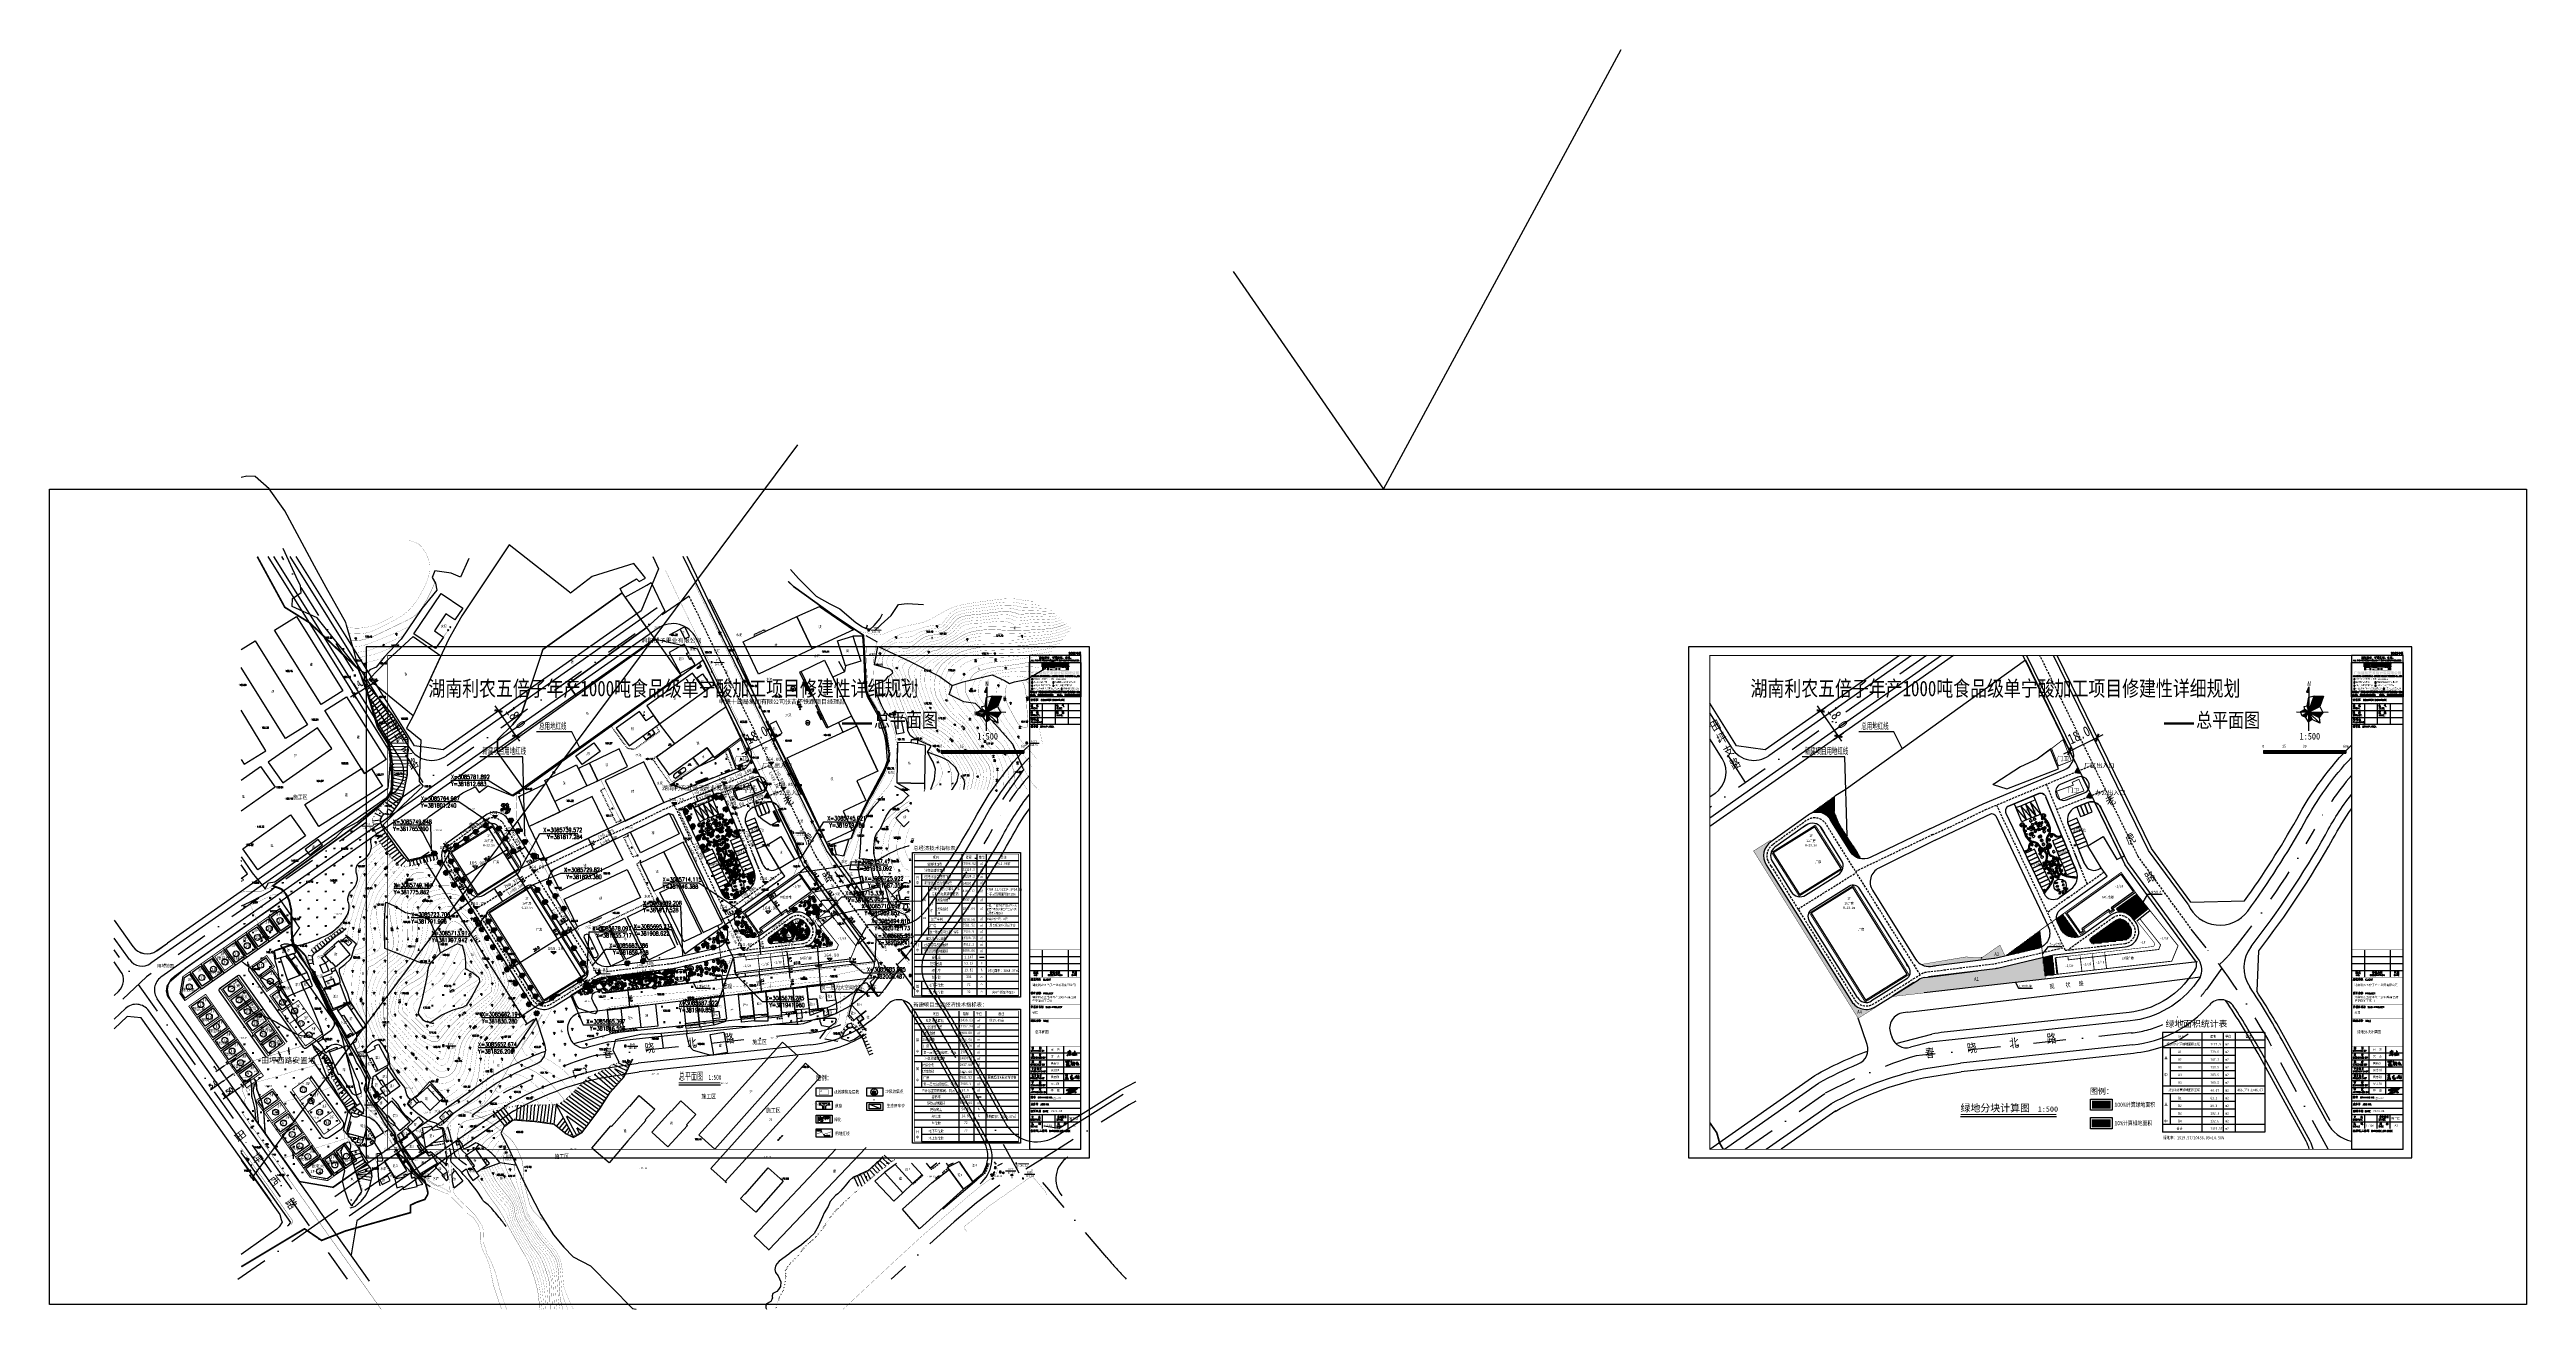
# Model space of a CAD drawing. Extents: x -809667 to 586099, y 3084146 to 3634412.
# Drawn here: x 381543 to 382983, y 3085483 to 3086216 of the extents above; entities that cross this region are included whole.
import ezdxf
from ezdxf.enums import TextEntityAlignment as Align

# ---------------------------------------------------------------- set-up
doc = ezdxf.new("R2010")
doc.units = 0
doc.header["$LTSCALE"] = 0.5
doc.header["$PDSIZE"] = 0.2
for name, pattern in [('ACAD_ISO05W100', [34, 24, -3, 0.5, -3, 0.5, -3]), ('CENTERX2', [4, 2.5, -0.5, 0.5, -0.5]), ('CONTINOUS', [0]), ('DASHDOT', [25.4, 12.7, -6.35, 0, -6.35]), ('DASHED', [0.75, 0.5, -0.25]), ('X2', [10, 8, -2]), ('X3', [5, 4, -1]), ('X32', [1.5, 1, -0.5]), ('X39', [3, 2.5, -0.5]), ('X4', [1.6, 0, -1.6]), ('X5', [3, 2, -1]), ('X6', [2, 1, -1]), ('X9', [10, 6, -2, 0, -2])]:
    doc.linetypes.add(name, pattern=pattern)
doc.layers.get('0').update_dxf_attribs({"linetype": 'CONTINUOUS'})
doc.layers.get('Defpoints').update_dxf_attribs({"linetype": 'CONTINUOUS'})
for name, color, linetype in [('0-人行道线', 46, 'CONTINUOUS'), ('1', 7, 'CONTINUOUS'), ('A-S-TREE', 95, 'CONTINUOUS'), ('AXIS', 3, 'CONTINUOUS'), ('DIM_COOR', 3, 'CONTINUOUS'), ('DIM_ELEV', 3, 'CONTINUOUS'), ('DIM_LEAD', 3, 'CONTINUOUS'), ('DIM_SYMB', 3, 'CONTINUOUS'), ('DM-尺寸标注', 7, 'CONTINUOUS'), ('dxt', 252, 'CONTINUOUS'), ('GCD', 252, 'CONTINUOUS'), ('hx', 20, 'CONTINUOUS'), ('J-WALL-墙体', 2, 'CONTINUOUS'), ('JMD', 7, 'CONTINUOUS'), ('JZD', 7, 'CONTINUOUS'), ('JZP', 7, 'CONTINUOUS'), ('KZD', 252, 'CONTINUOUS'), ('P-图框', 7, 'CONTINUOUS'), ('PUB_DIM', 3, 'CONTINUOUS'), ('PUB_TEXT', 7, 'CONTINUOUS'), ('PUB_TITLE', 4, 'CONTINUOUS'), ('RD-中线', 1, 'DASHDOT'), ('RD-侧石线', 5, 'CONTINUOUS'), ('RD-红线', 7, 'CONTINUOUS'), ('SHP_ZD', 7, 'CONTINUOUS'), ('TR', 115, 'CONTINUOUS'), ('TREE', 3, 'CONTINUOUS'), ('TREE1', 7, 'CONTINUOUS'), ('TX-图例', 7, 'CONTINUOUS'), ('TX-图框', 7, 'CONTINUOUS'), ('wz', 6, 'CONTINUOUS'), ('XG-规划建筑', 7, 'CONTINUOUS'), ('ZBTZ', 7, 'CONTINUOUS'), ('zy-1', 3, 'CONTINUOUS'), ('乔木', 84, 'CONTINUOUS'), ('停车位', 6, 'CONTINUOUS'), ('后期', 7, 'CONTINUOUS'), ('器材', 1, 'CONTINUOUS'), ('图框', 4, 'CONTINUOUS'), ('平面线', 7, 'CONTINUOUS'), ('建筑', 7, 'CONTINUOUS'), ('指标', 7, 'CONTINUOUS'), ('文字', 7, 'CONTINUOUS'), ('文字标注', 1, 'CONTINUOUS'), ('新测范围线', 1, 'CONTINUOUS'), ('树', 3, 'CONTINUOUS'), ('树木', 94, 'CONTINUOUS'), ('灌木', 3, 'CONTINUOUS'), ('绿化', 104, 'CONTINUOUS'), ('绿化图层', 84, 'CONTINUOUS'), ('绿化轮廓', 3, 'CONTINUOUS'), ('规划建筑', 40, 'CONTINUOUS'), ('设计图层', 7, 'CONTINUOUS'), ('道路', 4, 'CONTINUOUS')]:
    doc.layers.add(name, color=color, linetype=linetype)
doc.layers.add('紫薇', color=6, linetype='CONTINUOUS', lineweight=20)
doc.styles.add('-宋体', font='', dxfattribs={"width": 0.6})
doc.styles.add('1', font='simhei.ttf', dxfattribs={"width": 0.8})
doc.styles.add('_TCH_DIM', font='SIMPLEX', dxfattribs={"bigfont": 'GBCBIG'})
doc.styles.add('_TCH_DIM_T3', font='SIMPLEX', dxfattribs={"width": 0.705882, "bigfont": 'GBCBIG'})
doc.styles.add('_宋体', font='', dxfattribs={"width": 0.8})
doc.styles.add('DIMHT', font='simhei.ttf', dxfattribs={"width": 0.8})
doc.styles.add('DIMST', font='', dxfattribs={"width": 0.8})
doc.styles.add('HZ', font='', dxfattribs={"width": 0.8})
doc.styles.add('ROAD', font='simhei.ttf')
doc.styles.get("Standard").update_dxf_attribs({"font": 'rs.shx', "bigfont": 'hztxt.shx'})
doc.styles.add('STYLE1', font='', dxfattribs={"width": 0.8})
doc.styles.add('图签', font='', dxfattribs={"width": 0.66})
doc.styles.add('宋体', font='')
doc.styles.add('黑体', font='simhei.ttf')
doc.styles.get('-宋体').set_extended_font_data('NSimSun')
doc.styles.get('_宋体').set_extended_font_data('SimSun')
doc.styles.get('DIMST').set_extended_font_data('SimSun')
doc.styles.get('HZ').set_extended_font_data('NSimSun')
doc.styles.get('STYLE1').set_extended_font_data('SimSun')
doc.styles.get('图签').set_extended_font_data('SimSun')
doc.styles.get('宋体').set_extended_font_data('SimSun')
doc.linetypes.add('10421', pattern='A,2,[150,AAA.SHX,S=1,R=0,X=0,Y=1],1e-11', length=2)
doc.linetypes.add('10422', pattern='A,2,[150,AAA.SHX,S=1,R=0,X=0,Y=1],2,[177,AAA.SHX,S=1,R=0,X=0,Y=0.8],1e-09', length=4)
doc.linetypes.add('1161', pattern='A,0,[149,AAA.SHX,S=0.15,R=0,X=0,Y=0],-1.6', length=1.6)
doc.linetypes.add('443', pattern='A,5,[169,AAA.SHX,S=0.83,R=0,X=0,Y=0],5', length=10)
doc.linetypes.add('444', pattern='A,4.5,[145,AAA.SHX,S=1,R=0,X=0,Y=1],4.5,-0.5,[146,AAA.SHX,S=1,R=0,X=0,Y=0],-0.5', length=10)
doc.linetypes.add('445', pattern='A,8,-0.5,[147,AAA.SHX,S=1,R=0,X=0,Y=0],-1.5', length=10)
doc.dimstyles.new('_TCH_ARCH&&1', dxfattribs={"dimtxt": 1.4875, "dimasz": 0.5, "dimexe": 1.25, "dimexo": 1.5, "dimgap": 0.63125, "dimtad": 1, "dimdec": 1, "dimzin": 0, "dimdsep": 46, "dimtxsty": '_TCH_DIM_T3', "dimblk": 'ARCHTICK', "dimcen": 0.09, "dimclrt": 7, "dimazin": 2, "dimtfac": 1, "dimtdec": 1, "dimtix": 1, "dimtmove": 2, "dimatfit": 3, "dimfxl": 0, "dimtolj": 1, "dimtzin": 0, "dimarcsym": 0})
doc.dimstyles.new('ISO-25', dxfattribs={"dimtxt": 2.5, "dimasz": 2.5, "dimexe": 1.25, "dimexo": 0.625, "dimtad": 1, "dimtxsty": 'Standard', "dimcen": 2.5, "dimadec": 0, "dimazin": 0, "dimtfac": 1, "dimtmove": 0, "dimatfit": 3, "dimfxl": 0, "dimarcsym": 0})
doc.dimstyles.get("Standard").update_dxf_attribs({"dimtxt": 0.18, "dimasz": 0.18, "dimexe": 0.18, "dimexo": 0.0625, "dimgap": 0.09, "dimtad": 0, "dimtih": 1, "dimtoh": 1, "dimdec": 4, "dimzin": 0, "dimdsep": 46, "dimtxsty": 'Standard', "dimcen": 0.09, "dimadec": 0, "dimazin": 0, "dimtfac": 1, "dimtdec": 4, "dimtofl": 0, "dimtmove": 0, "dimatfit": 3, "dimfxl": 0, "dimtolj": 1, "dimtzin": 0, "dimarcsym": 0})
pattern_1 = [(275.795835, (381941.72553, 3085243.11588), (0.24872201, 0.02524599), []), (275.795835, (381941.6138, 3085242.9789), (0.24872201, 0.02524599), [0.125, -0.0625])]
pattern_2 = [(0, (-703.36834, 0), (0, 0.6985), [0.508, -0.1905]), (90, (-703.36834, 0), (-0.6985, 4e-17), [0.508, -0.1905])]
pattern_3 = [(275.795835, (382710.31173, 3085243.11588), (0.24872201, 0.02524599), []), (275.795835, (382710.2, 3085242.9789), (0.24872201, 0.02524599), [0.125, -0.0625])]
pattern_4 = [(90, (0, 0), (-0.47625, 8e-17), []), (180, (0, 0), (-8e-17, -0.47625), [])]

# ---------------------------------------------------------------- blocks, each defined once
blk = doc.blocks.new('gc043')
for p, q in [((-1, 0), (1, 0)), ((0, -1), (0, 1))]:
    blk.add_line(p, q)
blk.add_circle((0, 0), 1)
blk = doc.blocks.new('gc013c')
at = {"linetype": 'Continuous'}
blk.add_line((0.5, 0), (4, 0), dxfattribs=at)
at = {"linetype": 'Continuous', "const_width": 0.15, "flags": 128}
blk.add_lwpolyline([(3.775, 0, 1), (3.925, 0, 1)], format="xyb", close=True, dxfattribs=at)
blk = doc.blocks.new('gc170')
at = {"linetype": 'Continuous'}
blk.add_circle((0, 0), 0.5, dxfattribs=at)
blk = doc.blocks.new('gc146')
for points in [[(1.6, 0.8), (-1.6, 0.8)], [(-0.8, -1.6), (-0.8, 1.6)], [(0.8, 1.6), (0.8, -1.6)], [(-1.6, -0.8), (1.6, -0.8)]]:
    blk.add_lwpolyline(points)
blk = doc.blocks.new('gc013b')
at = {"linetype": 'Continuous'}
blk.add_line((0.5, 0), (4, 0), dxfattribs=at)
at = {"linetype": 'Continuous', "flags": 128}
blk.add_lwpolyline([(3.4, 0.4), (4, 0), (3.4, -0.4)], dxfattribs=at)
blk = doc.blocks.new('gc111')
for p, q in [((-1, 0), (1, 0)), ((0, 0), (0, 2))]:
    blk.add_line(p, q)
blk = doc.blocks.new('gc002')
at = {"linetype": 'Continuous'}
blk.add_hatch(color=256, dxfattribs=at).paths.add_polyline_path([(0.5, -0.5), (0.5, 0.5), (-0.5, 0.5), (-0.5, -0.5)])
blk.add_lwpolyline([(-0.5, -0.5), (0.5, -0.5), (0.5, 0.5), (-0.5, 0.5), (-0.5, -0.5)])
blk = doc.blocks.new('gc013a')
at = {"linetype": 'Continuous'}
blk.add_line((0.5, 0), (4, 0), dxfattribs=at)
at = {"linetype": 'Continuous', "flags": 128}
for points in [[(2.8, 0.4), (3.4, 0), (2.8, -0.4)], [(3.4, 0.4), (4, 0), (3.4, -0.4)]]:
    blk.add_lwpolyline(points, dxfattribs=at)
blk = doc.blocks.new('gc125')
at = {"color": 0}
blk.add_line((0, 0.8), (0, 2.2), dxfattribs=at)
blk.add_circle((0, 0), 0.8, dxfattribs=at)
blk = doc.blocks.new('gc323')
at = {"flags": 128}
for points in [[(-0.5, 0), (-0.5, 2)], [(0.5, 0), (0.5, 2)]]:
    blk.add_lwpolyline(points, dxfattribs=at)
blk = doc.blocks.new('gc121')
at = {"color": 0}
for p, q in [((-0.5, -1), (-0.5, 1)), ((0.5, -1), (0.5, 1))]:
    blk.add_line(p, q, dxfattribs=at)
blk = doc.blocks.new('gc017')
at = {"const_width": 0.8}
blk.add_lwpolyline([(0.4, 0, 0.198912), (0.3, 0.3, 0.198912), (0, 0.4, 0.198912), (-0.3, 0.3, 0.198912), (-0.4, 0, 0.198912), (-0.3, -0.3, 0.198912), (0, -0.4, 0.198912), (0.3, -0.3, 0.198912)], format="xyb", close=True, dxfattribs=at)
at = {"const_width": 0.2}
blk.add_lwpolyline([(0, 2.8), (0, 0.4)], dxfattribs=at)
blk = doc.blocks.new('gc095')
for p, q in [((-1, 0), (1, 0)), ((0.1, 3.7), (1, 4))]:
    blk.add_line(p, q)
blk.add_lwpolyline([(0, 3.6, 0, 1, 0), (0, 0, 1, 1, 0)], format="xyseb")
blk = doc.blocks.new('gc018')
at = {"linetype": 'Continuous', "flags": 128}
for points in [[(-1.25, 1.2), (0, 1.2), (1.25, 1.2)], [(-1.25, -1.3), (-1.25, 0), (1.25, 0), (1.25, -1.3)], [(0, 0), (0, 1.2)]]:
    blk.add_lwpolyline(points, dxfattribs=at)
blk = doc.blocks.new('gc049')
at = {"color": 0}
for p, q in [((-1, 1), (-1, -1)), ((1, 1), (-1, 1)), ((-1, -1), (0, 0)), ((0, 0), (0, 1)), ((0, 0), (1, -1)), ((1, -1), (1, 1)), ((-1, -1), (1, -1))]:
    blk.add_line(p, q, dxfattribs=at)
blk = doc.blocks.new('gc110')
for p, q in [((-1.3, 0), (1.3, 0)), ((0, 0), (0, 1.5))]:
    blk.add_line(p, q)
blk.add_arc((0, 0.7), 1.34, 14.8628, 165.1372)
blk = doc.blocks.new('gc025')
for p, q in [((-1, 0), (1, 0)), ((0, 0), (0, 1))]:
    blk.add_line(p, q)
blk.add_solid([(0, 2), (1, 1), (-1, 1)])
blk = doc.blocks.new('gc123')
blk.add_line((-0.5, 0), (0.5, 0))
at = {"flags": 128}
blk.add_lwpolyline([(0, 0), (0, 0.5)], dxfattribs=at)
for centre, radius, start, end in [((-0.6, 0.6), 0.6, 354.7425, 132.1274), ((1.5, 0.6), 1.53, 110.1553, 182.4645)]:
    blk.add_arc(centre, radius, start, end)
blk = doc.blocks.new('gc208')
blk.add_line((0, -0.8), (1.2, -0.8))
blk.add_circle((0, 0), 0.8)
blk = doc.blocks.new('gc124')
at = {"color": 0}
for p, q in [((-1, 1), (0, 0)), ((-0.8, 0), (0.8, 0)), ((0, 0), (0, 1.6)), ((0, 0), (1, 1))]:
    blk.add_line(p, q, dxfattribs=at)
blk = doc.blocks.new('gc119')
at = {"color": 0}
for p, q in [((-1, 0), (1, 0)), ((-0.5, 1), (-0.5, 0)), ((0.5, 1), (0.5, 0))]:
    blk.add_line(p, q, dxfattribs=at)
blk = doc.blocks.new('gc097')
at = {"color": 0}
for p, q in [((-0.9, 2.2), (-0.9, 2.5)), ((-0.9, 2.5), (0.9, 2.5)), ((0, 0.5), (0, 2.5)), ((0.9, 2.5), (0.9, 2.2))]:
    blk.add_line(p, q, dxfattribs=at)
for centre in [(-0.9, 1.7), (0, 0), (0.9, 1.7)]:
    blk.add_circle(centre, 0.5, dxfattribs=at)
blk = doc.blocks.new('gc325')
blk.add_line((0, 0), (0, 1.3))
blk.add_circle((0, 1.9), 0.6)
blk = doc.blocks.new('gc052')
for p, q in [((0, 3), (1.3, 3.7)), ((0, 3), (1.3, 2.2)), ((0, 0), (0, 3)), ((1, 0), (0, 0))]:
    blk.add_line(p, q)
blk = doc.blocks.new('gc098')
for p, q in [((0, 0.5), (0, 3.5)), ((0, 3.5), (1.6, 3.5)), ((1.6, 2.5), (0, 2.5)), ((1.6, 3.5), (1.6, 2.5))]:
    blk.add_line(p, q)
blk.add_circle((0, 0), 0.5)
blk = doc.blocks.new('gc020')
at = {"linetype": 'Continuous', "flags": 128}
for points in [[(-1.2, 1.5), (-1.2, 2)], [(-0.6, 0.5), (-0.6, 1)], [(0, 0.5), (0, 2.5)], [(0.6, 0.5), (0.6, 1)], [(1.2, 1.5), (1.2, 2)]]:
    blk.add_lwpolyline(points, dxfattribs=at)
at = {"linetype": 'Continuous'}
blk.add_circle((0, 0), 0.5, dxfattribs=at)
for centre in [(-0.6, 2.5), (0, 1.5), (0.6, 2.5)]:
    blk.add_arc(centre, 0.6, 0, 180, dxfattribs=at)
blk = doc.blocks.new('gcbj0612')
at = {"color": 0}
for p, q in [((-0.7, 0.3), (0.2, 0.5)), ((-0.6, -0.3), (0.3, -0.1))]:
    blk.add_line(p, q, dxfattribs=at)
at = {"color": 0, "flags": 128}
for points in [[(-0.7, 0.3), (-0.8, 0.2), (-0.8, 0.2), (-0.8, 0.2), (-0.8, 0.2), (-0.8, 0.1), (-0.8, 0), (-0.8, 0), (-0.8, -0.1), (-0.8, -0.1), (-0.8, -0.2), (-0.8, -0.2), (-0.7, -0.3), (-0.7, -0.3), (-0.7, -0.3), (-0.6, -0.3), (-0.6, -0.3), (-0.6, -0.3), (-0.5, -0.3), (-0.5, -0.3), (-0.5, -0.3), (-0.5, -0.2), (-0.5, -0.2), (-0.5, -0.1), (-0.5, 0), (-0.5, 0), (-0.5, 0.1), (-0.5, 0.1), (-0.6, 0.2), (-0.6, 0.2), (-0.6, 0.2), (-0.7, 0.3), (-0.7, 0.3)], [(-0.7, 0.2), (-0.7, 0.2), (-0.7, 0.1), (-0.8, 0), (-0.7, -0.1), (-0.7, -0.2), (-0.7, -0.2), (-0.6, -0.3), (-0.6, -0.3), (-0.6, -0.2), (-0.6, -0.2), (-0.6, -0.1), (-0.6, 0), (-0.6, 0.1), (-0.7, 0.1), (-0.7, 0.2)]]:
    blk.add_lwpolyline(points, close=True, dxfattribs=at)
blk.add_lwpolyline([(0.3, -0.1), (0.3, -0.1), (0.4, -0.1), (0.4, 0), (0.4, 0), (0.4, 0.1), (0.4, 0.1), (0.4, 0.2), (0.4, 0.2), (0.4, 0.3), (0.4, 0.3), (0.3, 0.4), (0.3, 0.4), (0.3, 0.5), (0.2, 0.5), (0.2, 0.5), (0.2, 0.5), (0.1, 0.5)], dxfattribs=at)
at = {"color": 0, "extrusion": (0, 0, -1), "flags": 128}
blk.add_lwpolyline([(-0.4, 0.3), (-0.5, 0.3), (-0.6, 0.3), (-0.7, 0.3), (-0.8, 0.2), (-0.8, 0.1), (-0.8, 0), (-0.8, -0.1), (-0.8, -0.1), (-0.7, -0.1), (-0.6, -0.1), (-0.6, -0.1), (-0.6, 0), (-0.6, 0), (-0.6, 0), (-0.7, 0), (-0.7, 0), (-0.8, 0), (-0.8, 0), (-0.9, -0.1), (-0.9, -0.2), (-0.9, -0.3), (-0.9, -0.4)], dxfattribs=at)
at = {"color": 0}
blk.add_lwpolyline([(-0.1, -0.2), (-0.2, -0.5), (0.1, -0.5)], close=True, dxfattribs=at)
blk = doc.blocks.new('gc070')
at = {"const_width": 1.4}
blk.add_lwpolyline([(-3, -2.7, 0.008713), (-3, -2.7, 1.007206), (-4.2, -2.7, 1)], format="xyb", dxfattribs=at)
blk.add_circle((-3.6, -2.7), 1.2)
blk = doc.blocks.new('gc042')
blk.add_line((-1, 0), (1, 0))
blk.add_circle((0, 0), 1)
blk = doc.blocks.new('gc053')
for p, q in [((-1, 0.2), (1, 0.2)), ((-1, -0.2), (1, -0.2))]:
    blk.add_line(p, q)
blk.add_circle((0, 0), 1)
blk = doc.blocks.new('gc041')
for p, q in [((-1, 0.5), (1, 0.5)), ((-1, -0.5), (-1, 0.5)), ((-0.33, 0.5), (-0.33, -0.5)), ((0.33, 0.5), (0.33, -0.5)), ((1, 0.5), (1, -0.5)), ((1, -0.5), (-1, -0.5))]:
    blk.add_line(p, q)
blk = doc.blocks.new('gc326')
blk.add_circle((0, 0), 0.8)
blk = doc.blocks.new('gc259')
at = {"color": 0, "linetype": 'Continuous', "flags": 128}
for points in [[(-0.5, 0), (-1, 0)], [(-0.5, -0.5), (0.5, -0.5), (0.5, 0.5), (-0.5, 0.5), (-0.5, -0.5)], [(0, 0.5), (0, 1)], [(0.5, 0), (1, 0)], [(0, -0.5), (0, -1)]]:
    blk.add_lwpolyline(points, dxfattribs=at)
at = {"color": 0, "linetype": 'Continuous'}
blk.add_point((0, 0), dxfattribs=at)
blk = doc.blocks.new('gc257')
blk.add_circle((0, 0), 1)
blk.add_point((0, 0))
blk = doc.blocks.new('gc261')
blk.add_lwpolyline([(-1, -1), (1, -1), (1, 1), (-1, 1)], close=True)
blk.add_point((0, 0))
blk = doc.blocks.new('GC200')
at = {"color": 0, "linetype": 'Continuous', "const_width": 0.2, "flags": 128}
blk.add_lwpolyline([(-0.1, 0, 1), (0.1, 0, 1)], format="xyb", close=True, dxfattribs=at)
blk = doc.blocks.new('尺寸线')
for p, q in [((-60, 0), (60, 0)), ((0, 60), (0, -60))]:
    blk.add_line(p, q)
at = {"const_width": 20}
blk.add_lwpolyline([(-28, -28), (28, 28)], dxfattribs=at)
blk = doc.blocks.new('*D38')
at = {"layer": 'Defpoints', "color": 0, "linetype": 'Continuous', "transparency": 16777216}
for p in [(381965.2, 3085815.8), (381965.2, 3085815.8), (381949, 3085807.9)]:
    blk.add_point(p, dxfattribs=at)
at = {"layer": 'DM-尺寸标注', "color": 0, "linetype": 'Continuous', "lineweight": -2, "transparency": 16777216}
for p, q in [((381949, 3085807.9), (381965.2, 3085815.8)), ((381965.2, 3085815.8), (381965.2, 3085815.8)), ((381965.3, 3085815.8), (381965.3, 3085815.9)), ((381949, 3085807.9), (381948.9, 3085807.9)), ((381949, 3085807.9), (381949, 3085807.9))]:
    blk.add_line(p, q, dxfattribs=at)
at = {"layer": 'DM-尺寸标注', "color": 0, "linetype": 'Continuous', "lineweight": -2, "transparency": 16777216, "xscale": 0.06, "yscale": 0.06, "zscale": 0.06}
for p, rotation in [((381949, 3085807.9), 26.04055670102728), ((381965.2, 3085815.8), 206.0405567010272)]:
    blk.add_blockref('尺寸线', p, dxfattribs=dict(at, rotation=rotation))
at = {"layer": 'DM-尺寸标注', "color": 0, "linetype": 'Continuous', "transparency": 16777216, "insert": (381954.5, 3085817.3), "char_height": 6, "attachment_point": 5, "rotation": 26.0406, "style": 'DIMST'}
blk.add_mtext('\\A1;18.0', dxfattribs=at)
blk = doc.blocks.new('*D63')
at = {"layer": 'Defpoints', "color": 0, "linetype": 'Continuous', "transparency": 16777216}
for p in [(381804.4, 3085831.3), (381804.4, 3085831.3), (381814.7, 3085816.6)]:
    blk.add_point(p, dxfattribs=at)
at = {"layer": 'DM-尺寸标注', "color": 0, "linetype": 'Continuous', "lineweight": -2, "transparency": 16777216}
for p, q in [((381804.3, 3085831.4), (381804.3, 3085831.4)), ((381814.7, 3085816.6), (381804.4, 3085831.3)), ((381814.7, 3085816.5), (381814.8, 3085816.5))]:
    blk.add_line(p, q, dxfattribs=at)
at = {"layer": 'DM-尺寸标注', "color": 0, "linetype": 'Continuous', "lineweight": -2, "transparency": 16777216, "xscale": 0.06, "yscale": 0.06, "zscale": 0.06}
for p, rotation in [((381804.4, 3085831.3), 305.0613931713598), ((381814.7, 3085816.6), 125.0613931713598)]:
    blk.add_blockref('尺寸线', p, dxfattribs=dict(at, rotation=rotation))
at = {"layer": 'DM-尺寸标注', "color": 0, "linetype": 'Continuous', "transparency": 16777216, "insert": (381814.5, 3085827.4), "char_height": 6, "attachment_point": 5, "rotation": 305.0614, "style": 'DIMST'}
blk.add_mtext('\\A1;18.0', dxfattribs=at)
blk = doc.blocks.new('my')
at = {"layer": 'TX-图框', "linetype": 'Continuous'}
h = blk.add_hatch(color=256, dxfattribs=at)
h.paths.add_polyline_path([(-3269, 196), (-3269, 196), (-3076, 292), (-3014, 475), (-3175, 475)])
h.paths.add_polyline_path([(-3269, 196), (-3269, 195), (-3084, 101), (-3022, 193), (-3023, 196)])
h.paths.add_polyline_path([(-3269, 195), (-3269, 195), (-3269, 30), (-3267, 26), (-3205, 69)])
h.paths.add_polyline_path([(-3270, 195), (-3270, 195), (-3382, 126), (-3318, 101)])
h.paths.add_polyline_path([(-3270, 196), (-3337, 236), (-3408, 196)])
h.paths.add_polyline_path([(-3269, 454), (-3294, 300), (-3269, 209)])
at = {"layer": 'TX-图框'}
blk.add_hatch(color=256, dxfattribs=at).paths.add_polyline_path([(-3269, 629), (-3269, 540), (-3309, 540)])
for p, q in [((-3269, 629), (-3309, 540)), ((-3309, 540), (-3269, 540))]:
    blk.add_line(p, q, dxfattribs=at)
at = {"layer": 'TX-图框', "ltscale": 1.5}
for points in [[(-3409, 198), (-3337, 236), (-3347, 290), (-3294, 300), (-3269, 454), (-3175, 475), (-3014, 475), (-3076, 292), (-3022, 193), (-3084, 101), (-3070, 5), (-3205, 69), (-3267, 26), (-3318, 101), (-3382, 126), (-3409, 198)], [(-3269, 629), (-3269, -130)], [(-3269, 195), (-3014, 475)], [(-3269, 195), (-3175, 475)], [(-3477, 196), (-2933, 196)], [(-3269, 196), (-3382, 126)], [(-3269, 196), (-3337, 236)], [(-3269, 196), (-3318, 101)], [(-3267, 200), (-3294, 300)], [(-3269, 195), (-3076, 292)], [(-3269, 196), (-3205, 69)], [(-3269, 195), (-3084, 101)], [(-3269, 195), (-3070, 5)]]:
    blk.add_lwpolyline(points, dxfattribs=at)
for points in [[(-3269, 195), (-3337, 236), (-3408, 196)], [(-3318, 101), (-3382, 126), (-3270, 195)]]:
    blk.add_lwpolyline(points, close=True, dxfattribs=at)
at = {"layer": 'TX-图框', "style": 'ROAD'}
blk.add_text('N', height=78.1, dxfattribs=at).set_placement((-3296, 646))
blk = doc.blocks.new('比例尺')
at = {"linetype": 'ByBlock', "lineweight": -2}
for points in [[(0, 3), (0, 1.5), (25, 1.5), (25, 3)], [(25, 1.5), (25, 0), (50, 0), (50, 1.5)], [(50, 3), (50, 1.5), (75, 1.5), (75, 3)], [(75, 1.5), (75, 0), (100, 0), (100, 1.5)]]:
    blk.add_hatch(color=0, dxfattribs=at).paths.add_polyline_path(points)
at = {"color": 0, "linetype": 'ByBlock', "lineweight": -2}
for p, q in [((0, 3), (100, 3)), ((0, 3), (0, 0)), ((0, 1.5), (100, 1.5)), ((0, 0), (100, 0)), ((25, 3), (25, 0)), ((50, 3), (50, 0)), ((75, 3), (75, 0)), ((100, 3), (100, 0))]:
    blk.add_line(p, q, dxfattribs=at)
at = {"color": 0, "linetype": 'ByBlock', "lineweight": -2, "style": 'DIMST', "width": 0.8}
blk.add_text('0', height=3.5, dxfattribs=at).set_placement((0, 5.6), align=Align.BOTTOM_CENTER)
for tag, p in [('刻度1', (25, 5.6)), ('刻度2', (50, 5.6)), ('刻度3', (100, 5.6))]:
    blk.add_attdef(tag, text='', height=3.5, dxfattribs=at).set_placement(p, align=Align.BOTTOM_CENTER)
blk = doc.blocks.new('*D58')
at = {"layer": 'Defpoints', "color": 0, "linetype": 'ByBlock', "transparency": 16777216}
for p in [(381647.5, 3085625.4), (381647.6, 3085626.9), (381648.3, 3085626)]:
    blk.add_point(p, dxfattribs=at)
at = {"layer": '平面线', "color": 0, "linetype": 'ByBlock', "lineweight": -2, "transparency": 16777216}
for p, q in [((381644.7, 3085624.9), (381640.1, 3085621.6)), ((381647.1, 3085625.9), (381646.1, 3085627.4)), ((381647.6, 3085626.9), (381646.8, 3085626.3)), ((381647.9, 3085626.5), (381646.9, 3085627.9)), ((381649.6, 3085628.4), (381651.7, 3085629.8))]:
    blk.add_line(p, q, dxfattribs=at)
at = {"layer": '平面线', "color": 0, "linetype": 'ByBlock', "transparency": 16777216}
for points in [[(381644.5, 3085625.2), (381645, 3085624.6), (381646.8, 3085626.3)], [(381649.4, 3085628.7), (381649.9, 3085628), (381647.6, 3085626.9)]]:
    blk.add_solid(points, dxfattribs=at)
at = {"layer": '平面线', "color": 0, "linetype": 'ByBlock', "lineweight": -2, "transparency": 16777216, "insert": (381639.7, 3085623.7), "char_height": 2.5, "attachment_point": 5, "rotation": 35.3299}
blk.add_mtext('1', dxfattribs=at)
blk = doc.blocks.new('*D57')
at = {"layer": 'Defpoints', "color": 0, "linetype": 'ByBlock', "transparency": 16777216}
for p in [(381646.3, 3085617.5), (381650.4, 3085620.4), (381650.4, 3085620.4)]:
    blk.add_point(p, dxfattribs=at)
at = {"layer": '平面线', "color": 0, "linetype": 'ByBlock', "lineweight": -2, "transparency": 16777216}
for p, q in [((381644.3, 3085616.1), (381636.9, 3085610.9)), ((381650.4, 3085620.4), (381646.3, 3085617.5)), ((381646.7, 3085617), (381647, 3085616.5)), ((381650.7, 3085619.9), (381651.1, 3085619.4)), ((381652.4, 3085621.9), (381654.4, 3085623.3))]:
    blk.add_line(p, q, dxfattribs=at)
at = {"layer": '平面线', "color": 0, "linetype": 'ByBlock', "transparency": 16777216}
for points in [[(381644, 3085616.4), (381644.5, 3085615.7), (381646.3, 3085617.5)], [(381652.2, 3085622.2), (381652.6, 3085621.5), (381650.4, 3085620.4)]]:
    blk.add_solid(points, dxfattribs=at)
at = {"layer": '平面线', "color": 0, "linetype": 'ByBlock', "lineweight": -2, "transparency": 16777216, "insert": (381638.5, 3085614.3), "char_height": 2.5, "attachment_point": 5, "rotation": 35.329}
blk.add_mtext('5.0', dxfattribs=at)
blk = doc.blocks.new('*D56')
at = {"layer": 'Defpoints', "color": 0, "linetype": 'ByBlock', "transparency": 16777216}
for p in [(381654, 3085615.3), (381655.3, 3085616.1), (381656.6, 3085614.3)]:
    blk.add_point(p, dxfattribs=at)
at = {"layer": '平面线', "color": 0, "linetype": 'ByBlock', "lineweight": -2, "transparency": 16777216}
for p, q in [((381653.3, 3085611.9), (381644.3, 3085605.6)), ((381654.4, 3085614.7), (381656.1, 3085612.4)), ((381656.6, 3085614.3), (381655.3, 3085613.4)), ((381655.6, 3085615.6), (381657.3, 3085613.2)), ((381658.6, 3085615.7), (381660.7, 3085617.1))]:
    blk.add_line(p, q, dxfattribs=at)
at = {"layer": '平面线', "color": 0, "linetype": 'ByBlock', "transparency": 16777216}
for points in [[(381653.1, 3085612.3), (381653.6, 3085611.6), (381655.3, 3085613.4)], [(381658.4, 3085616), (381658.9, 3085615.4), (381656.6, 3085614.3)]]:
    blk.add_solid(points, dxfattribs=at)
at = {"layer": '平面线', "color": 0, "linetype": 'ByBlock', "lineweight": -2, "transparency": 16777216, "insert": (381646.7, 3085609.6), "char_height": 2.5, "attachment_point": 5, "rotation": 35.3299}
blk.add_mtext('1.50', dxfattribs=at)
blk = doc.blocks.new('*D41')
at = {"layer": 'Defpoints', "color": 0, "linetype": 'Continuous', "transparency": 16777216}
for p in [(381732.4, 3085848), (381732.4, 3085848), (381720.5, 3085840.6)]:
    blk.add_point(p, dxfattribs=at)
at = {"layer": 'DM-尺寸标注', "color": 0, "linetype": 'Continuous', "lineweight": -2, "transparency": 16777216}
blk.add_line((381720.6, 3085840.6), (381732.4, 3085848), dxfattribs=at)
at = {"layer": 'DM-尺寸标注', "color": 0, "linetype": 'Continuous', "lineweight": -2, "transparency": 16777216, "xscale": 0.04, "yscale": 0.04, "zscale": 0.04}
for p, rotation in [((381720.5, 3085840.6), 212.0138035830904), ((381732.4, 3085848), 32.01380358309034)]:
    blk.add_blockref('尺寸线', p, dxfattribs=dict(at, rotation=rotation))
at = {"layer": 'DM-尺寸标注', "color": 0, "linetype": 'Continuous', "transparency": 16777216, "insert": (381724.3, 3085847.7), "char_height": 4, "attachment_point": 5, "rotation": 32.0138, "style": 'DIMST'}
blk.add_mtext('\\A1;14.0', dxfattribs=at)
blk = doc.blocks.new('GC0000')
at = {"linetype": 'Continuous'}
blk.add_point((0, 0), dxfattribs=at)
blk = doc.blocks.new('幌伞枫')
at = {"layer": '乔木', "color": 0}
for p, q in [((-1125, 166), (-1059, 195)), ((-1125, 63), (-1125, 166)), ((-1074, 34), (-1125, 63)), ((-1081, 320), (-1015, 357)), ((-1081, 217), (-1081, 320)), ((-1030, 188), (-1081, 217)), ((-1022, 85), (-1074, 34)), ((-1059, 195), (-1022, 85)), ((-1044, -10), (-986, 92)), ((-1037, 489), (-971, 525)), ((-1037, 393), (-1037, 489)), ((-986, 364), (-1037, 393)), ((-978, 239), (-1030, 188)), ((-1015, 357), (-978, 239)), ((-993, 643), (-927, 680)), ((-993, 548), (-993, 643)), ((-942, 518), (-993, 548)), ((-934, 408), (-986, 364)), ((-986, 92), (-912, 92)), ((-971, 525), (-934, 408)), ((-898, 34), (-971, -32)), ((-956, 320), (-898, 423)), ((-883, 291), (-956, 320)), ((-890, 570), (-942, 518)), ((-927, 680), (-890, 570)), ((-927, 195), (-861, 225)), ((-927, 92), (-927, 195)), ((-876, 63), (-927, 92)), ((-912, 92), (-898, 34)), ((-898, 423), (-824, 423)), ((-883, 349), (-817, 386)), ((-810, 364), (-883, 291)), ((-883, 247), (-883, 349)), ((-832, 217), (-883, 247)), ((-824, 114), (-876, 63)), ((-861, 225), (-824, 114)), ((-846, 19), (-788, 122)), ((-773, -3), (-846, 19)), ((-780, 269), (-832, 217)), ((-824, 423), (-810, 364)), ((-817, 518), (-699, 533)), ((-795, 445), (-817, 518)), ((-817, 386), (-780, 269)), ((-810, 628), (-736, 687)), ((-802, 570), (-810, 628)), ((-736, 562), (-802, 570)), ((-699, 430), (-795, 445)), ((-788, 122), (-714, 122)), ((-773, 203), (-655, 217)), ((-751, 129), (-773, 203)), ((-699, 63), (-773, -3)), ((-758, 313), (-685, 371)), ((-751, 254), (-758, 313)), ((-685, 247), (-751, 254)), ((-648, 114), (-751, 129)), ((-736, 687), (-663, 658)), ((-663, 658), (-736, 562)), ((-714, 122), (-699, 63)), ((-699, 533), (-663, 474)), ((-663, 474), (-699, 430)), ((-685, 826), (-567, 841)), ((-663, 753), (-685, 826)), ((-685, 371), (-619, 342)), ((-619, 342), (-685, 247)), ((-677, 937), (-604, 995)), ((-670, 878), (-677, 937)), ((-604, 870), (-670, 878)), ((-567, 738), (-663, 753)), ((-663, 687), (-582, 746)), ((-655, 628), (-663, 687)), ((-582, 614), (-655, 628)), ((-655, 217), (-611, 158)), ((-611, 158), (-648, 114)), ((-531, 129), (-641, 203)), ((-531, 195), (-633, 254)), ((-611, 371), (-531, 430)), ((-604, 313), (-611, 371)), ((-604, 995), (-531, 966)), ((-531, 966), (-604, 870)), ((-538, 305), (-604, 313)), ((-582, 746), (-516, 716)), ((-516, 716), (-582, 614)), ((-567, 841), (-531, 782)), ((-531, 782), (-567, 738)), ((-545, 709), (-428, 724)), ((-523, 636), (-545, 709)), ((-465, 401), (-538, 305)), ((-531, 995), (-450, 1054)), ((-523, 937), (-531, 995)), ((-531, 819), (-457, 878)), ((-523, 760), (-531, 819)), ((-531, 430), (-465, 401)), ((-252, 158), (-531, 195)), ((-259, 85), (-531, 129)), ((-450, 929), (-523, 937)), ((-457, 746), (-523, 760)), ((-421, 621), (-523, 636)), ((-457, 878), (-391, 848)), ((-391, 848), (-457, 746)), ((-457, 342), (-332, 364)), ((-428, 276), (-457, 342)), ((-450, 1054), (-384, 1025)), ((-384, 1025), (-450, 929)), ((-443, 452), (-369, 518)), ((-435, 393), (-443, 452)), ((-369, 386), (-435, 393)), ((-428, 724), (-384, 665)), ((-332, 261), (-428, 276)), ((-384, 665), (-421, 621)), ((-391, 628), (-274, 643)), ((-369, 555), (-391, 628)), ((-384, 870), (-303, 937)), ((-377, 819), (-384, 870)), ((-384, 738), (-310, 804)), ((-377, 680), (-384, 738)), ((-310, 804), (-377, 819)), ((-310, 672), (-377, 680)), ((-274, 548), (-369, 555)), ((-369, 518), (-296, 481)), ((-296, 481), (-369, 386)), ((-332, 364), (-296, 305)), ((-296, 305), (-332, 261)), ((-257, 346), (-327, 441)), ((-222, 377), (-311, 462)), ((-237, 900), (-310, 804)), ((-310, 804), (-237, 768)), ((-237, 768), (-310, 672)), ((-303, 937), (-237, 900)), ((-296, 511), (-215, 577)), ((-288, 452), (-296, 511)), ((-215, 445), (-288, 452)), ((-274, 643), (-237, 592)), ((-237, 592), (-274, 548)), ((-112, 4), (-259, 85)), ((-252, 158), (-257, 346)), ((-237, 797), (-156, 863)), ((-230, 738), (-237, 797)), ((-156, 731), (-230, 738)), ((-206, 307), (-222, 377)), ((-215, 577), (-149, 540)), ((-149, 540), (-215, 445)), ((-188, 124), (-206, 307)), ((-76, 63), (-188, 124)), ((-156, 863), (-90, 826)), ((-90, 826), (-156, 731)), ((-76, -84), (-112, 4)), ((-9, -18), (-76, 63)), ((-9, 966), (27, 1054)), ((20, 915), (-9, 966)), ((-9, -18), (174, 151)), ((86, 944), (20, 915)), ((27, 1054), (101, 1061)), ((101, 1061), (86, 944)), ((108, 650), (145, 738)), ((137, 599), (108, 650)), ((123, 966), (145, 1032)), ((196, 878), (123, 966)), ((137, 804), (167, 870)), ((211, 716), (137, 804)), ((203, 628), (137, 599)), ((145, 1032), (203, 1025)), ((145, 738), (218, 746)), ((152, 26), (240, 122)), ((152, 26), (318, 4)), ((167, 870), (225, 863)), ((174, 151), (225, 276)), ((247, 937), (196, 878)), ((203, 1025), (247, 937)), ((218, 746), (203, 628)), ((262, 775), (211, 716)), ((225, 863), (262, 775)), ((225, 276), (277, 357)), ((240, 650), (262, 716)), ((313, 562), (240, 650)), ((240, 122), (291, 261)), ((247, 937), (284, 1025)), ((284, 885), (247, 937)), ((255, 489), (284, 555)), ((328, 401), (255, 489)), ((262, 716), (321, 709)), ((277, 357), (336, 393)), ((284, 1025), (365, 1032)), ((350, 915), (284, 885)), ((284, 555), (336, 548)), ((291, 261), (372, 364)), ((295, -42), (527, 53)), ((306, 540), (350, 636)), ((343, 496), (306, 540)), ((365, 621), (313, 562)), ((318, 4), (524, 78)), ((321, 709), (365, 621)), ((380, 459), (328, 401)), ((336, 548), (380, 459)), ((336, 393), (344, 419)), ((409, 518), (343, 496)), ((365, 1032), (350, 915)), ((350, 636), (424, 636)), ((365, 225), (402, 313)), ((402, 173), (365, 225)), ((372, 364), (468, 393)), ((380, 937), (409, 1003)), ((460, 848), (380, 937)), ((402, 775), (424, 841)), ((475, 687), (402, 775)), ((402, 313), (482, 320)), ((468, 203), (402, 173)), ((409, 1003), (468, 995)), ((424, 636), (409, 518)), ((424, 900), (460, 988)), ((453, 848), (424, 900)), ((424, 841), (482, 834)), ((446, 548), (468, 606)), ((519, 452), (446, 548)), ((519, 878), (453, 848)), ((460, 988), (534, 995)), ((504, 900), (460, 848)), ((460, 386), (490, 452)), ((534, 291), (460, 386)), ((468, 995), (504, 900)), ((468, 606), (526, 599)), ((482, 320), (468, 203)), ((526, 746), (475, 687)), ((482, 834), (526, 746)), ((490, 452), (541, 445)), ((497, 225), (526, 291)), ((570, 136), (497, 225)), ((534, 995), (519, 878)), ((570, 511), (519, 452)), ((519, 63), (541, 129)), ((592, -25), (519, 63)), ((526, 599), (570, 511)), ((526, 291), (585, 283)), ((585, 349), (534, 291)), ((541, 445), (585, 349)), ((541, 129), (600, 122)), ((556, 900), (578, 966)), ((629, 812), (556, 900)), ((570, 738), (600, 804)), ((644, 650), (570, 738)), ((622, 188), (570, 136)), ((578, 966), (636, 959)), ((585, 283), (622, 188)), ((592, 408), (629, 496)), ((629, 357), (592, 408)), ((644, 34), (592, -25)), ((600, 804), (658, 797)), ((600, 122), (644, 34)), ((681, 870), (629, 812)), ((629, 496), (710, 503)), ((695, 386), (629, 357)), ((636, 959), (681, 870)), ((695, 709), (644, 650)), ((651, 775), (688, 863)), ((681, 724), (651, 775)), ((658, 797), (695, 709)), ((673, 70), (710, 166)), ((703, 26), (673, 70)), ((747, 753), (681, 724)), ((688, 863), (761, 870)), ((710, 503), (695, 386)), ((769, 48), (703, 26)), ((710, 166), (783, 166)), ((717, 525), (754, 614)), ((747, 481), (717, 525)), ((725, 408), (754, 474)), ((798, 320), (725, 408)), ((761, 870), (747, 753)), ((813, 503), (747, 481)), ((747, 247), (769, 313)), ((820, 158), (747, 247)), ((754, 614), (827, 621)), ((754, 474), (813, 467)), ((769, 313), (827, 305)), ((783, 166), (769, 48)), ((783, 775), (805, 841)), ((857, 687), (783, 775)), ((798, 614), (827, 680)), ((871, 525), (798, 614)), ((849, 371), (798, 320)), ((805, 841), (864, 834)), ((805, 78), (827, 144)), ((879, -18), (805, 78)), ((827, 621), (813, 503)), ((813, 467), (849, 371)), ((871, 217), (820, 158)), ((827, 680), (886, 672)), ((827, 305), (871, 217)), ((827, 144), (886, 136)), ((849, 525), (871, 592)), ((923, 437), (849, 525)), ((908, 746), (857, 687)), ((864, 834), (908, 746)), ((864, 364), (893, 430)), ((937, 276), (864, 364)), ((871, 592), (930, 584)), ((923, 584), (871, 525)), ((879, 122), (923, 210)), ((915, 78), (879, 122)), ((930, 41), (879, -18)), ((886, 672), (923, 584)), ((886, 136), (930, 41)), ((893, 430), (952, 423)), ((981, 100), (915, 78)), ((974, 496), (923, 437)), ((923, 210), (996, 217)), ((930, 584), (974, 496)), ((989, 335), (937, 276)), ((952, 423), (989, 335)), ((996, 217), (981, 100)), ((1011, 122), (1040, 188)), ((1092, 34), (1011, 122)), ((1033, -40), (1055, 26)), ((1040, 188), (1099, 180)), ((1055, 26), (1114, 19)), ((1143, 92), (1092, 34)), ((1099, 180), (1143, 92)), ((1114, 19), (1158, -69)), ((-1089, -304), (-1030, -253)), ((-1067, -399), (-1089, -304)), ((-1081, -142), (-1022, -91)), ((-1052, -238), (-1081, -142)), ((-1008, -414), (-1067, -399)), ((-1000, -253), (-1052, -238)), ((-971, -32), (-1044, -10)), ((-1030, -253), (-971, -355)), ((-1022, -91), (-964, -194)), ((-971, -355), (-1008, -414)), ((-964, -194), (-1000, -253)), ((-986, -664), (-927, -620)), ((-964, -759), (-986, -664)), ((-978, -502), (-920, -458)), ((-956, -598), (-978, -502)), ((-971, -451), (-934, -341)), ((-898, -465), (-971, -451)), ((-912, -781), (-964, -759)), ((-898, -620), (-956, -598)), ((-934, -341), (-868, -326)), ((-927, -620), (-868, -722)), ((-920, -458), (-861, -561)), ((-868, -722), (-912, -781)), ((-839, -377), (-898, -465)), ((-861, -561), (-898, -620)), ((-876, -443), (-817, -399)), ((-846, -539), (-876, -443)), ((-868, -326), (-839, -377)), ((-868, -818), (-832, -700)), ((-795, -825), (-868, -818)), ((-861, -282), (-802, -238)), ((-839, -385), (-861, -282)), ((-795, -561), (-846, -539)), ((-780, -399), (-839, -385)), ((-832, -700), (-766, -686)), ((-817, -399), (-758, -502)), ((-802, -238), (-744, -341)), ((-758, -502), (-795, -561)), ((-744, -744), (-795, -825)), ((-744, -341), (-780, -399)), ((-766, -686), (-744, -744)), ((-766, -825), (-699, -774)), ((-736, -921), (-766, -825)), ((-751, -598), (-714, -480)), ((-677, -605), (-751, -598)), ((-751, -664), (-692, -620)), ((-729, -759), (-751, -664)), ((-744, -392), (-685, -341)), ((-722, -487), (-744, -392)), ((-736, -231), (-677, -179)), ((-707, -326), (-736, -231)), ((-685, -935), (-736, -921)), ((-670, -781), (-729, -759)), ((-663, -502), (-722, -487)), ((-714, -480), (-648, -465)), ((-655, -348), (-707, -326)), ((-699, -774), (-641, -884)), ((-692, -620), (-633, -722)), ((-685, -341), (-626, -443)), ((-641, -884), (-685, -935)), ((-677, -179), (-619, -289)), ((-626, -524), (-677, -605)), ((-633, -722), (-670, -781)), ((-626, -443), (-663, -502)), ((-619, -289), (-655, -348)), ((-648, -465), (-626, -524)), ((-641, -972), (-604, -862)), ((-567, -987), (-641, -972)), ((-633, -752), (-575, -708)), ((-611, -847), (-633, -752)), ((-626, -539), (-589, -429)), ((-553, -554), (-626, -539)), ((-626, -590), (-567, -546)), ((-597, -693), (-626, -590)), ((-553, -869), (-611, -847)), ((-604, -862), (-538, -847)), ((-545, -708), (-597, -693)), ((-589, -429), (-523, -414)), ((-575, -708), (-516, -810)), ((-567, -546), (-509, -649)), ((-516, -899), (-567, -987)), ((-494, -465), (-553, -554)), ((-516, -810), (-553, -869)), ((-509, -649), (-545, -708)), ((-538, -847), (-516, -899)), ((-523, -414), (-494, -465)), ((-516, -906), (-479, -788)), ((-443, -913), (-516, -906)), ((-509, -979), (-391, -965)), ((-487, -1053), (-509, -979)), ((-494, -766), (-435, -715)), ((-472, -862), (-494, -766)), ((-487, -451), (-428, -399)), ((-465, -546), (-487, -451)), ((-487, -605), (-428, -554)), ((-457, -700), (-487, -605)), ((-391, -1067), (-487, -1053)), ((-479, -289), (-421, -245)), ((-457, -385), (-479, -289)), ((-479, -788), (-413, -781)), ((-413, -877), (-472, -862)), ((-413, -568), (-465, -546)), ((-399, -407), (-457, -385)), ((-406, -722), (-457, -700)), ((-384, -832), (-443, -913)), ((-435, -715), (-377, -818)), ((-428, -399), (-369, -510)), ((-428, -554), (-369, -664)), ((-421, -245), (-362, -348)), ((-369, -510), (-413, -568)), ((-413, -781), (-384, -832)), ((-377, -818), (-413, -877)), ((-369, -664), (-406, -722)), ((-362, -348), (-399, -407)), ((-391, -965), (-354, -1023)), ((-354, -1023), (-391, -1067)), ((-377, -913), (-340, -803)), ((-303, -928), (-377, -913)), ((-369, -598), (-332, -487)), ((-296, -612), (-369, -598)), ((-362, -1053), (-244, -1045)), ((-347, -1126), (-362, -1053)), ((-244, -1141), (-347, -1126)), ((-340, -803), (-274, -788)), ((-332, -487), (-266, -473)), ((-244, -840), (-303, -928)), ((-244, -524), (-296, -612)), ((-288, -664), (-171, -649)), ((-266, -737), (-288, -664)), ((-215, -311), (-285, -477)), ((-274, -788), (-244, -840)), ((-266, -473), (-244, -524)), ((-171, -752), (-266, -737)), ((-252, -1001), (-230, -935)), ((-164, -1082), (-252, -1001)), ((-244, -1045), (-208, -1097)), ((-208, -1097), (-244, -1141)), ((-156, -341), (-230, -532)), ((-230, -532), (-186, -627)), ((-230, -847), (-112, -840)), ((-208, -921), (-230, -847)), ((-230, -935), (-178, -928)), ((-120, -253), (-215, -311)), ((-112, -935), (-208, -921)), ((-178, -928), (-120, -1016)), ((-171, -649), (-127, -708)), ((-127, -708), (-171, -752)), ((-120, -1016), (-164, -1082)), ((-61, -304), (-156, -341)), ((-142, -737), (-24, -730)), ((-127, -810), (-142, -737)), ((-24, -832), (-127, -810)), ((-76, -84), (-120, -253)), ((-112, -840), (-76, -891)), ((-76, -891), (-112, -935)), ((-90, -921), (27, -913)), ((-68, -994), (-90, -921)), ((27, -1016), (-68, -994)), ((-61, -304), (38, -431)), ((-24, -686), (-9, -620)), ((64, -766), (-24, -686)), ((-24, -730), (13, -788)), ((13, -788), (-24, -832)), ((42, -98), (-20, -221)), ((-20, -221), (62, -380)), ((-9, -18), (-9, -18)), ((-9, -18), (-9, -18)), ((-9, -18), (-9, -18)), ((-9, -18), (-9, -18)), ((-9, -18), (-9, -18)), ((-9, -18), (-9, -18)), ((-9, -18), (-9, -18)), ((-9, -18), (-9, -18)), ((-9, -18), (-9, -18)), ((-9, -18), (-9, -18)), ((-9, -18), (-9, -18)), ((-9, -18), (-9, -18)), ((-9, -18), (-9, -18)), ((-9, -18), (-9, -18)), ((-9, -18), (-9, -18)), ((-9, -18), (-9, -18)), ((-9, -18), (-9, -18)), ((-9, -18), (-9, -18)), ((-9, -18), (-9, -18)), ((-9, -18), (-9, -18)), ((-9, -18), (-9, -18)), ((-9, -18), (-9, -18)), ((-9, -18), (-9, -18)), ((-9, -18), (-9, -18)), ((-9, -18), (-9, -18)), ((-9, -18), (-9, -18)), ((-9, -18), (-9, -18)), ((-9, -18), (-9, -18)), ((-9, -18), (-9, -18)), ((-9, -18), (-9, -18)), ((-9, -18), (-9, -18)), ((-9, -18), (-9, -18)), ((-9, -18), (-9, -18)), ((-9, -18), (-9, -18)), ((-9, -18), (-9, -18)), ((-9, -18), (-9, -18)), ((-9, -18), (-9, -18)), ((-9, -18), (-9, -18)), ((-9, -18), (-9, -18)), ((-9, -18), (-9, -18)), ((-9, -620), (49, -612)), ((27, -869), (42, -803)), ((115, -950), (27, -869)), ((27, -913), (71, -972)), ((71, -972), (27, -1016)), ((38, -431), (49, -612)), ((42, -98), (109, -22)), ((42, -803), (101, -803)), ((49, -612), (101, -700)), ((62, -380), (79, -664)), ((101, -700), (64, -766)), ((93, -730), (218, -715)), ((115, -803), (93, -730)), ((101, -803), (159, -884)), ((109, -22), (295, -42)), ((218, -818), (115, -803)), ((159, -884), (115, -950)), ((167, -928), (284, -921)), ((189, -1001), (167, -928)), ((284, -1023), (189, -1001)), ((218, -715), (255, -774)), ((255, -774), (218, -818)), ((240, -803), (358, -796)), ((262, -877), (240, -803)), ((358, -891), (262, -877)), ((284, -921), (328, -979)), ((328, -979), (284, -1023)), ((313, -1009), (431, -994)), ((328, -1082), (313, -1009)), ((431, -1097), (328, -1082)), ((358, -752), (372, -686)), ((446, -832), (358, -752)), ((358, -796), (394, -847)), ((394, -847), (358, -891)), ((372, -686), (431, -678)), ((387, -142), (424, -47)), ((424, -187), (387, -142)), ((424, -47), (504, -47)), ((490, -165), (424, -187)), ((431, -678), (482, -766)), ((431, -950), (446, -884)), ((519, -1031), (431, -950)), ((431, -994), (468, -1053)), ((468, -1053), (431, -1097)), ((482, -766), (446, -832)), ((446, -884), (504, -884)), ((504, -47), (490, -165)), ((504, -884), (556, -965)), ((519, -135), (548, -76)), ((592, -231), (519, -135)), ((556, -965), (519, -1031)), ((541, -297), (563, -231)), ((614, -392), (541, -297)), ((548, -76), (607, -84)), ((563, -231), (622, -238)), ((644, -172), (592, -231)), ((607, -84), (644, -172)), ((666, -333), (614, -392)), ((622, -238), (666, -333)), ((644, -150), (681, -62)), ((673, -201), (644, -150)), ((739, -172), (673, -201)), ((681, -62), (754, -54)), ((754, -54), (739, -172)), ((776, -150), (805, -84)), ((849, -238), (776, -150)), ((791, -311), (820, -245)), ((871, -399), (791, -311)), ((805, -84), (857, -91)), ((820, -84), (849, -18)), ((893, -172), (820, -84)), ((820, -245), (879, -253)), ((849, -18), (908, -25)), ((901, -187), (849, -238)), ((857, -91), (901, -187)), ((915, -341), (871, -399)), ((879, -253), (915, -341)), ((945, -120), (893, -172)), ((908, -25), (945, -120)), ((1106, -128), (1033, -40)), ((1158, -69), (1106, -128))]:
    blk.add_line(p, q, dxfattribs=at)
blk = doc.blocks.new('白玉兰')
at = {"color": 0}
for centre, radius, start, end in [((-559, -2135), 2214, 76.703253, 111.401788), ((-1148, -2037), 2310, 61.624996, 95.149108), ((-4729, -6984), 8429, 56.187895, 65.279), ((4371, -556), 4392, 172.170804, 190.667667), ((-713, 1844), 1941, 291.821373, 332.634594), ((-478, 2077), 2115, 283.299329, 320.852837), ((-1261, 1665), 2054, 309.393449, 347.165473), ((2827, 107), 2821, 182.254355, 209.886831), ((2146, 475), 2185, 193.306293, 228.410721)]:
    blk.add_arc(centre, radius, start, end, dxfattribs=at)
for points in [[(36, -22), (99, -220), (-250, -580), (-51, -1540), (-885, -1095), (-1114, -777), (-1334, -432), (-1142, -186), (-697, -181), (-301, 17), (-41, 2), (21, -1)], [(-33, 16), (-233, 73), (-342, 562), (-1254, 922), (-425, 1375), (-33, 1392), (376, 1386), (477, 1091), (236, 716), (185, 277), (29, 67), (-7, 18)], [(8, 31), (155, 177), (635, 34), (1395, 653), (1385, -291), (1209, -641), (1004, -995), (697, -939), (487, -546), (129, -287), (22, -49), (-3, 7)]]:
    blk.add_open_spline(points, degree=3, knots=[0, 0, 0, 0, 621.98977773, 1340.94454469, 1869.00773648, 2592.42745525, 2798.69924501, 2915.82759629, 3435.26150233, 4029.7712897, 4212.30051808, 4212.30051808, 4212.30051808, 4212.30051808], dxfattribs=at)
blk = doc.blocks.new('*E54')
at = {"layer": 'TREE', "color": 0}
blk.add_ellipse((-2.4, 3.6), major_axis=(2.7, 1.39), ratio=1, start_param=0.518575, end_param=0.519414, dxfattribs=at)
blk = doc.blocks.new('A$C4C586FE1')
at = {"layer": 'TREE', "color": 0}
for p, q in [((173, 1443), (0, 1425)), ((0, 1425), (27, 1279)), ((6, 1547), (198, 1550)), ((171, 1878), (16, 1628)), ((27, 1279), (67, 1102)), ((67, 988), (67, 1102)), ((67, 988), (157, 906)), ((335, 852), (122, 842)), ((123, 841), (320, 727)), ((157, 906), (291, 931)), ((208, 2079), (171, 1878)), ((198, 1550), (173, 1443)), ((330, 2136), (208, 2079)), ((514, 2441), (288, 2276)), ((288, 2276), (288, 2250)), ((288, 2250), (484, 2157)), ((291, 931), (335, 852)), ((320, 727), (414, 564)), ((422, 2031), (330, 2136)), ((414, 564), (369, 464)), ((484, 2157), (422, 2031)), ((513, 326), (783, 402)), ((570, 2555), (514, 2441)), ((785, 2557), (585, 2566)), ((827, 368), (610, 253)), ((783, 402), (827, 368)), ((842, 2436), (785, 2557)), ((1176, 133), (821, 132)), ((885, 2449), (842, 2436)), ((1100, 2801), (873, 2660)), ((873, 2660), (885, 2449)), ((1176, 133), (1302, 10)), ((1294, 2743), (1193, 2819)), ((1261, 2599), (1294, 2743)), ((1389, 2617), (1261, 2599)), ((1302, 10), (1413, 132)), ((1418, 2836), (1389, 2617)), ((1413, 132), (1432, 0)), ((1787, 2660), (1418, 2836)), ((1540, 5), (1587, 59)), ((1587, 59), (1859, 85)), ((1875, 2686), (1787, 2660)), ((1826, 254), (2000, 124)), ((1859, 85), (1826, 254)), ((2108, 2532), (1875, 2686)), ((2261, 2516), (2108, 2532)), ((2130, 415), (2352, 350)), ((2132, 192), (2130, 415)), ((2273, 2551), (2261, 2516)), ((2275, 501), (2371, 599)), ((2419, 413), (2275, 501)), ((2411, 2297), (2336, 2500)), ((2371, 599), (2563, 580)), ((2434, 2275), (2411, 2297)), ((2565, 2086), (2434, 2275)), ((2577, 1905), (2565, 2086)), ((2688, 2051), (2577, 1905)), ((2632, 1202), (2788, 1244)), ((2635, 1086), (2632, 1202)), ((2775, 1105), (2635, 1086)), ((2643, 702), (2702, 978)), ((2666, 1735), (2772, 1843)), ((2724, 1646), (2666, 1735)), ((2702, 978), (2775, 1105)), ((2799, 1744), (2724, 1646)), ((2788, 1244), (2821, 1629))]:
    blk.add_line(p, q, dxfattribs=at)
at = {"layer": 'TREE', "color": 0, "extrusion": (0, 0, -1)}
for major_axis, start_param, end_param in [((1003, 1003), 4.01799079, 4.07542479), ((839, 1143), 3.20043331, 3.34088315), ((1003, 1003), -1.4266291, -1.41321581), ((839, 1144), 2.94283601, 3.11515684), ((1003, 1003), -1.01180486, -0.9451144), ((1003, 1003), 2.27033737, 2.34642741), ((1003, 1003), 1.82910069, 1.93416468), ((1003, 1003), -0.13924777, -0.08196069), ((1003, 1003), 1.5734012, 1.63815332), ((1003, 1003), 1.31493318, 1.41763534), ((839, 1144), 0.47541802, 0.63383479), ((1003, 1003), 0.55388595, 0.63654104)]:
    blk.add_ellipse((1418, 1418), major_axis=major_axis, ratio=1, start_param=start_param, end_param=end_param, dxfattribs=at)
at = {"layer": 'TREE', "color": 0, "linetype": 'Continuous'}
for start_param, end_param in [(0.01341016, 3.15500282), (3.15500282, 6.29659547)]:
    blk.add_ellipse((1466, 1447), major_axis=(19.2, 19.2), ratio=1, start_param=start_param, end_param=end_param, dxfattribs=at)
at = {"layer": 'TREE', "color": 8, "linetype": 'CONTINOUS', "extrusion": (0, 0, -1), "xscale": 467.4085850556439, "yscale": 467.4085850556439, "zscale": -467.4085850556439, "rotation": 278.9250190116231}
blk.add_blockref('*E54', (-2893, 66), dxfattribs=at)
blk = doc.blocks.new('A$C46A015EA')
at = {"layer": '树', "color": 0, "linetype": 'Continuous'}
for centre, radius, start, end in [((1.3, 4.1), 1.97, 227.5644, 31.3305), ((1.3, 1.4), 1.8, 310.7789, 134.4149), ((0.8, 3.5), 2, 251.8163, 53.749), ((2.1, 0.3), 2.29, 10.2667, 147.1518), ((2.1, 4.4), 1.9, 199.3601, 10.491), ((0.8, 1.9), 1.94, 297.0245, 103.8489), ((0.8, 2.6), 1.78, 359.791, 92.4715), ((2.8, 4.7), 2.12, 188.6399, 263.6226), ((3.5, 0.8), 2.01, 38.8778, 198.6816), ((3.8, 4.2), 2.01, 153.4396, 313.5861), ((4, 1.2), 1.94, 51.9802, 218.2571), ((4.1, 3.6), 1.85, 126.1691, 303.0486), ((4.6, 2.8), 2.08, 109.3184, 262.8778)]:
    blk.add_arc(centre, radius, start, end, dxfattribs=at)
blk = doc.blocks.new('紫薇')
at = {"color": 0}
for p, q in [((-504, 0), (-486, 6)), ((-502, 42), (-496, 63)), ((-482, 23), (-502, 42)), ((-496, 63), (-484, 75)), ((-486, 6), (-467, 9)), ((-484, 75), (-454, 71)), ((-463, 12), (-482, 23)), ((-467, 9), (-456, 1)), ((-439, 17), (-463, 12)), ((-456, 1), (-454, -8)), ((-454, 71), (-433, 65)), ((-445, 99), (-443, 111)), ((-437, 88), (-445, 99)), ((-443, 111), (-434, 119)), ((-423, 27), (-439, 17)), ((-421, 82), (-437, 88)), ((-434, 119), (-414, 118)), ((-433, 65), (-422, 47)), ((-422, 47), (-423, 27)), ((-403, 86), (-421, 82)), ((-417, 182), (-404, 199)), ((-404, 157), (-417, 182)), ((-414, 118), (-395, 114)), ((-404, 199), (-388, 206)), ((-390, 140), (-404, 157)), ((-389, 93), (-403, 86)), ((-401, 29), (-398, 41)), ((-394, 17), (-401, 29)), ((-398, 41), (-388, 48)), ((-395, 114), (-388, 103)), ((-378, 11), (-394, 17)), ((-366, 135), (-390, 140)), ((-388, 103), (-389, 93)), ((-388, 206), (-361, 191)), ((-388, 48), (-369, 46)), ((-387, 314), (-380, 325)), ((-384, 301), (-387, 314)), ((-371, 290), (-384, 301)), ((-380, 325), (-369, 329)), ((-360, 14), (-378, 11)), ((-352, 287), (-371, 290)), ((-369, 329), (-351, 321)), ((-369, 46), (-350, 41)), ((-351, 1), (-368, -9)), ((-348, 139), (-366, 135)), ((-364, 110), (-350, 127)), ((-353, 85), (-364, 110)), ((-361, 191), (-344, 178)), ((-346, 20), (-360, 14)), ((-340, 67), (-353, 85)), ((-337, 289), (-352, 287)), ((-351, 321), (-335, 311)), ((-315, 5), (-351, 1)), ((-350, 127), (-334, 132)), ((-350, 41), (-343, 30)), ((-340, 158), (-348, 139)), ((-343, 30), (-346, 20)), ((-344, 178), (-340, 158)), ((-317, 61), (-340, 67)), ((-339, 359), (-321, 370)), ((-336, 331), (-339, 359)), ((-339, -4), (-315, 1)), ((-332, 297), (-337, 289)), ((-330, 310), (-336, 331)), ((-335, 311), (-332, 297)), ((-334, 132), (-308, 116)), ((-309, 297), (-330, 310)), ((-324, 274), (-316, 283)), ((-323, 261), (-324, 274)), ((-312, 247), (-323, 261)), ((-321, 370), (-303, 371)), ((-299, 64), (-317, 61)), ((-316, 283), (-304, 286)), ((-278, 1), (-315, 5)), ((-315, 1), (-276, -9)), ((-294, 242), (-312, 247)), ((-291, 295), (-309, 297)), ((-308, 116), (-292, 102)), ((-304, 286), (-288, 275)), ((-303, 371), (-284, 347)), ((-289, 82), (-299, 64)), ((-279, 241), (-294, 242)), ((-292, 102), (-289, 82)), ((-292, 46), (-287, 57)), ((-286, 34), (-292, 46)), ((-277, 309), (-291, 295)), ((-288, 275), (-273, 262)), ((-287, 57), (-277, 64)), ((-271, 26), (-286, 34)), ((-284, 347), (-273, 329)), ((-272, 248), (-279, 241)), ((-278, -4), (-275, 8)), ((-273, 329), (-277, 309)), ((-277, 64), (-258, 60)), ((-275, 8), (-266, 15)), ((-273, 262), (-272, 248)), ((-252, 27), (-271, 26)), ((-269, 311), (-267, 339)), ((-266, 289), (-269, 311)), ((-267, 339), (-247, 347)), ((-247, 273), (-266, 289)), ((-266, 15), (-247, 13)), ((-258, 60), (-240, 53)), ((-238, 32), (-252, 27)), ((-247, 347), (-230, 345)), ((-230, 268), (-247, 273)), ((-247, 13), (-228, 8)), ((-246, 414), (-244, 428)), ((-238, 399), (-246, 414)), ((-244, 428), (-235, 435)), ((-240, 53), (-234, 41)), ((-222, 390), (-238, 399)), ((-234, 41), (-238, 32)), ((-235, 435), (-222, 435)), ((-234, 214), (-230, 227)), ((-230, 198), (-234, 214)), ((-230, 345), (-214, 318)), ((-214, 279), (-230, 268)), ((-230, 227), (-219, 232)), ((-216, 185), (-230, 198)), ((-228, 8), (-221, -4)), ((-223, 1), (-177, -2)), ((-222, 435), (-209, 421)), ((-207, 386), (-222, 390)), ((-219, 232), (-207, 229)), ((-202, 178), (-216, 185)), ((-214, 318), (-206, 298)), ((-206, 298), (-214, 279)), ((-209, 421), (-197, 406)), ((-199, 392), (-207, 386)), ((-207, 229), (-197, 213)), ((-202, 309), (-198, 322)), ((-196, 293), (-202, 309)), ((-193, 182), (-202, 178)), ((-197, 406), (-199, 392)), ((-198, 322), (-188, 328)), ((-197, 213), (-189, 195)), ((-181, 282), (-196, 293)), ((-189, 195), (-193, 182)), ((-192, 403), (-191, 426)), ((-178, 384), (-192, 403)), ((-191, 426), (-184, 452)), ((-188, 328), (-176, 326)), ((-184, 452), (-163, 456)), ((-166, 276), (-181, 282)), ((-162, 375), (-178, 384)), ((-176, 326), (-164, 311)), ((-173, 355), (-168, 367)), ((-170, 338), (-173, 355)), ((-157, 325), (-170, 338)), ((-168, 367), (-156, 372)), ((-168, 175), (-161, 196)), ((-158, 153), (-168, 175)), ((-158, 281), (-166, 276)), ((-164, 311), (-155, 294)), ((-163, 456), (-146, 450)), ((-143, 383), (-162, 375)), ((-161, 196), (-148, 221)), ((-155, 294), (-158, 281)), ((-144, 140), (-158, 153)), ((-144, 317), (-157, 325)), ((-156, 372), (-145, 368)), ((-152, 260), (-148, 282)), ((-140, 239), (-152, 260)), ((-148, 282), (-138, 307)), ((-148, 221), (-127, 220)), ((-146, 450), (-136, 421)), ((-145, 368), (-136, 351)), ((-135, 320), (-144, 317)), ((-124, 144), (-144, 140)), ((-132, 400), (-143, 383)), ((-126, 228), (-140, 239)), ((-138, 307), (-116, 308)), ((-136, 421), (-132, 400)), ((-136, 351), (-129, 333)), ((-129, 333), (-135, 320)), ((-127, 220), (-112, 211)), ((-107, 233), (-126, 228)), ((-110, 159), (-124, 144)), ((-116, 308), (-101, 301)), ((-113, 349), (-105, 369)), ((-104, 326), (-113, 349)), ((-112, 211), (-109, 180)), ((-109, 180), (-110, 159)), ((-109, 218), (-93, 233)), ((-101, 191), (-109, 218)), ((-109, 123), (-95, 139)), ((-98, 97), (-109, 123)), ((-93, 249), (-107, 233)), ((-105, 369), (-91, 393)), ((-91, 313), (-104, 326)), ((-101, 301), (-95, 271)), ((-90, 172), (-101, 191)), ((-85, 79), (-98, 97)), ((-95, 271), (-93, 249)), ((-95, 139), (-78, 145)), ((-93, 233), (-76, 237)), ((-91, 393), (-69, 391)), ((-72, 315), (-91, 313)), ((-67, 164), (-90, 172)), ((-87, 27), (-78, 78)), ((-71, 1), (-87, 27)), ((-62, 73), (-85, 79)), ((-78, 145), (-52, 128)), ((-77, 470), (-70, 482)), ((-75, 453), (-77, 470)), ((-76, 237), (-53, 218)), ((-63, 439), (-75, 453)), ((-56, 329), (-72, 315)), ((-56, -28), (-71, 1)), ((-70, 482), (-59, 486)), ((-70, 267), (-68, 286)), ((-67, 252), (-70, 267)), ((-69, 391), (-55, 381)), ((-68, 286), (-59, 300)), ((-66, 75), (-68, 49)), ((-68, 49), (-68, 34)), ((-68, 34), (-56, 5)), ((-58, 248), (-67, 252)), ((-49, 165), (-67, 164)), ((-50, 430), (-63, 439)), ((-43, 76), (-62, 73)), ((-59, 486), (-47, 481)), ((-59, 300), (-46, 304)), ((-45, 252), (-58, 248)), ((-54, 350), (-56, 329)), ((-56, 5), (-44, -21)), ((-55, 381), (-54, 350)), ((-53, 218), (-38, 202)), ((-52, 128), (-36, 114)), ((-37, 107), (-51, 165)), ((-41, 433), (-50, 430)), ((-37, 181), (-49, 165)), ((-47, 481), (-40, 463)), ((-46, 304), (-35, 298)), ((-36, 269), (-45, 252)), ((-34, 94), (-43, 76)), ((-42, 170), (-27, 136)), ((-34, 445), (-41, 433)), ((-40, 463), (-34, 445)), ((-38, 202), (-37, 181)), ((4, 83), (-37, 107)), ((-30, 288), (-36, 269)), ((-36, 114), (-34, 94)), ((-35, 298), (-30, 288)), ((-31, 441), (-21, 461)), ((-24, 418), (-31, 441)), ((-27, 136), (4, 107)), ((-13, 403), (-24, 418)), ((-21, 461), (-5, 483)), ((-20, 365), (-14, 382)), ((-16, 347), (-20, 365)), ((-8, 334), (-16, 347)), ((-14, 382), (-3, 389)), ((-14, 282), (-10, 306)), ((-10, 264), (-14, 282)), ((7, 404), (-13, 403)), ((-12, -10), (12, 10)), ((-10, 306), (7, 320)), ((8, 256), (-10, 264)), ((1, 332), (-8, 334)), ((-5, 483), (16, 479)), ((-3, 389), (9, 387)), ((13, 340), (1, 332)), ((4, 107), (21, 117)), ((21, 46), (4, 83)), ((24, 416), (7, 404)), ((7, 320), (31, 333)), ((28, 260), (8, 256)), ((9, 387), (17, 379)), ((12, 10), (21, 46)), ((16, 359), (13, 340)), ((16, 479), (29, 468)), ((17, 379), (16, 359)), ((21, 117), (41, 143)), ((28, 437), (24, 416)), ((25, 214), (26, 232)), ((40, 201), (25, 214)), ((26, 232), (37, 254)), ((29, 468), (28, 437)), ((41, 277), (28, 260)), ((30, 383), (34, 400)), ((35, 365), (30, 383)), ((31, 333), (49, 320)), ((53, 126), (33, 102)), ((33, 102), (33, 73)), ((33, 73), (36, 27)), ((34, 400), (45, 408)), ((43, 352), (35, 365)), ((36, 27), (60, 25)), ((37, 254), (58, 262)), ((60, 199), (40, 201)), ((56, 304), (41, 277)), ((41, 143), (53, 199)), ((53, 351), (43, 352)), ((45, 408), (57, 407)), ((49, 320), (56, 304)), ((84, 10), (50, -4)), ((64, 360), (53, 351)), ((58, 162), (53, 126)), ((57, 407), (66, 398)), ((58, 264), (82, 307)), ((58, 262), (85, 267)), ((67, 201), (58, 162)), ((78, 211), (60, 199)), ((60, 25), (91, 49)), ((63, 330), (65, 354)), ((68, 313), (63, 330)), ((66, 379), (64, 360)), ((65, 354), (82, 369)), ((66, 398), (66, 379)), ((86, 306), (68, 313)), ((72, 266), (89, 305)), ((100, 233), (78, 211)), ((82, 369), (106, 384)), ((108, 25), (84, 10)), ((85, 267), (98, 250)), ((106, 311), (86, 306)), ((91, 49), (108, 68)), ((97, 445), (101, 461)), ((103, 427), (97, 445)), ((98, 250), (100, 233)), ((101, 461), (112, 470)), ((111, 414), (103, 427)), ((106, 384), (124, 372)), ((118, 329), (106, 311)), ((108, 68), (140, 75)), ((133, 20), (108, 25)), ((121, 413), (111, 414)), ((112, 470), (124, 469)), ((131, 356), (118, 329)), ((132, 422), (121, 413)), ((124, 469), (133, 461)), ((124, 372), (131, 356)), ((131, 393), (133, 417)), ((137, 376), (131, 393)), ((133, 441), (132, 422)), ((133, 461), (133, 441)), ((133, 417), (149, 433)), ((133, 92), (145, 102)), ((133, 83), (133, 92)), ((142, 73), (133, 83)), ((154, 18), (133, 20)), ((159, 61), (135, 56)), ((135, 56), (140, 37)), ((156, 369), (137, 376)), ((140, 37), (169, 34)), ((162, 73), (142, 73)), ((145, 102), (162, 109)), ((149, 433), (173, 448)), ((186, 8), (154, 18)), ((176, 374), (156, 369)), ((203, 61), (159, 61)), ((162, 109), (178, 107)), ((181, 75), (162, 73)), ((169, 34), (203, 20)), ((173, 448), (191, 436)), ((187, 393), (176, 374)), ((178, 107), (188, 97)), ((188, 85), (181, 75)), ((183, 169), (186, 184)), ((190, 161), (183, 169)), ((186, 184), (195, 200)), ((207, 3), (186, 8)), ((199, 421), (187, 393)), ((188, 97), (188, 85)), ((203, 160), (190, 161)), ((191, 436), (199, 421)), ((191, 82), (192, 102)), ((202, 65), (191, 82)), ((192, 102), (207, 112)), ((195, 200), (209, 209)), ((222, 59), (202, 65)), ((218, 172), (203, 160)), ((203, 20), (236, 1)), ((204, 301), (208, 319)), ((206, 285), (204, 301)), ((213, 280), (206, 285)), ((207, 112), (230, 117)), ((234, -11), (207, 3)), ((208, 319), (220, 331)), ((209, 239), (212, 257)), ((222, 224), (209, 239)), ((209, 209), (223, 208)), ((212, 257), (226, 277)), ((212, 140), (222, 152)), ((214, 130), (212, 140)), ((227, 282), (213, 280)), ((225, 123), (214, 130)), ((231, 187), (218, 172)), ((220, 331), (233, 334)), ((242, 219), (222, 224)), ((222, 152), (237, 162)), ((253, 55), (222, 59)), ((223, 208), (231, 199)), ((244, 127), (225, 123)), ((226, 277), (248, 283)), ((238, 298), (227, 282)), ((230, 117), (250, 106)), ((231, 199), (231, 187)), ((233, 334), (243, 327)), ((234, -9), (239, 10)), ((237, 162), (254, 163)), ((247, 315), (238, 298)), ((239, 10), (256, 18)), ((240, 198), (248, 214)), ((248, 180), (240, 198)), ((261, 229), (242, 219)), ((243, 327), (247, 315)), ((262, 133), (244, 127)), ((248, 283), (275, 284)), ((248, 214), (266, 230)), ((266, 170), (248, 180)), ((250, 106), (271, 88)), ((253, 356), (254, 375)), ((256, 341), (253, 356)), ((265, 68), (253, 55)), ((254, 375), (264, 389)), ((254, 163), (265, 156)), ((265, 337), (256, 341)), ((256, 18), (280, 18)), ((285, 248), (261, 229)), ((268, 144), (262, 133)), ((264, 389), (277, 393)), ((278, 341), (265, 337)), ((265, 156), (268, 144)), ((271, 88), (265, 68)), ((265, 71), (307, 75)), ((266, 296), (267, 314)), ((281, 283), (266, 296)), ((266, 230), (289, 230)), ((287, 175), (266, 170)), ((267, 314), (278, 336)), ((287, 88), (270, 88)), ((275, 284), (286, 265)), ((275, 132), (287, 146)), ((280, 113), (275, 132)), ((275, 39), (287, 49)), ((275, 30), (275, 39)), ((285, 20), (275, 30)), ((277, 393), (288, 388)), ((287, 359), (278, 341)), ((278, 336), (299, 345)), ((295, 99), (280, 113)), ((280, 18), (297, 3)), ((302, 281), (281, 283)), ((286, 265), (285, 248)), ((304, 20), (285, 20)), ((293, 377), (287, 359)), ((316, 186), (287, 175)), ((287, 146), (308, 158)), ((328, 90), (287, 88)), ((287, 49), (304, 56)), ((288, 388), (293, 377)), ((289, 230), (316, 224)), ((317, 99), (295, 99)), ((297, 3), (314, -19)), ((299, 345), (326, 350)), ((319, 294), (302, 281)), ((304, 56), (321, 54)), ((323, 22), (304, 20)), ((306, 230), (312, 244)), ((310, 222), (306, 230)), ((307, 75), (365, 85)), ((308, 158), (330, 153)), ((323, 218), (310, 222)), ((312, 244), (324, 259)), ((316, 224), (321, 203)), ((321, 203), (316, 186)), ((347, 104), (317, 99)), ((341, 315), (319, 294)), ((321, 54), (331, 44)), ((321, -2), (326, 18)), ((341, 227), (323, 218)), ((331, 32), (323, 22)), ((324, 259), (340, 264)), ((326, 350), (339, 333)), ((326, 18), (343, 25)), ((362, 92), (328, 90)), ((330, 153), (355, 141)), ((331, 44), (331, 32)), ((339, 333), (341, 315)), ((340, 264), (353, 260)), ((357, 238), (341, 227)), ((343, 25), (367, 25)), ((355, 120), (347, 104)), ((353, 260), (358, 250)), ((355, 141), (355, 120)), ((358, 250), (357, 238)), ((358, 175), (366, 192)), ((368, 157), (358, 175)), ((410, 107), (362, 92)), ((365, 221), (368, 236)), ((372, 214), (365, 221)), ((365, 85), (408, 97)), ((366, 192), (384, 208)), ((367, 25), (384, 10)), ((368, 236), (375, 253)), ((386, 148), (368, 157)), ((386, 213), (372, 214)), ((375, 253), (390, 262)), ((381, 55), (394, 68)), ((383, 36), (381, 55)), ((397, 20), (383, 36)), ((384, 208), (406, 209)), ((384, 10), (401, -11)), ((471, 231), (385, 317)), ((400, 226), (386, 213)), ((407, 154), (386, 148)), ((390, 262), (403, 262)), ((394, 68), (416, 77)), ((418, 18), (397, 20)), ((412, 241), (400, 226)), ((403, 262), (411, 253)), ((404, 95), (412, 109)), ((407, 86), (404, 95)), ((406, 209), (433, 204)), ((435, 166), (407, 154)), ((420, 81), (407, 86)), ((411, 253), (412, 241)), ((412, 109), (425, 122)), ((416, 77), (437, 70)), ((509, 175), (417, 267)), ((449, 20), (418, 18)), ((438, 88), (420, 81)), ((425, 122), (442, 126)), ((433, 204), (439, 183)), ((439, 183), (435, 166)), ((437, 70), (461, 55)), ((455, 97), (438, 88)), ((442, 126), (454, 120)), ((529, 138), (443, 224)), ((459, 34), (449, 20)), ((454, 120), (458, 109)), ((458, 109), (455, 97)), ((542, 107), (459, 190)), ((461, 55), (459, 34)), ((461, 10), (473, 20)), ((461, 1), (461, 10)), ((471, -9), (461, 1)), ((552, 79), (470, 161)), ((473, 20), (490, 27)), ((560, 54), (479, 134)), ((566, 30), (486, 110)), ((490, 27), (507, 25)), ((570, 8), (491, 87)), ((573, -13), (494, 66)), ((575, -33), (497, 46)), ((499, 26), (499, 26)), ((507, 25), (517, 15)), ((517, 3), (510, -7)), ((517, 15), (517, 3)), ((577, -52), (517, 8)), ((-510, -11), (-504, 0)), ((-508, -23), (-510, -11)), ((-496, -31), (-508, -23)), ((-479, -30), (-496, -31)), ((-490, -118), (-483, -102)), ((-488, -139), (-490, -118)), ((-462, -149), (-488, -139)), ((-483, -102), (-453, -95)), ((-464, -20), (-479, -30)), ((-476, -191), (-475, -179)), ((-469, -201), (-476, -191)), ((-475, -179), (-460, -167)), ((-456, -204), (-469, -201)), ((-454, -8), (-464, -20)), ((-440, -152), (-462, -149)), ((-460, -167), (-443, -157)), ((-440, -198), (-456, -204)), ((-453, -95), (-432, -93)), ((-443, -157), (-430, -160)), ((-420, -139), (-440, -152)), ((-430, -183), (-440, -198)), ((-432, -93), (-415, -105)), ((-430, -160), (-425, -168)), ((-425, -168), (-430, -183)), ((-426, -94), (-421, -83)), ((-423, -105), (-426, -94)), ((-411, -112), (-423, -105)), ((-422, -40), (-417, -19)), ((-400, -57), (-422, -40)), ((-421, -83), (-403, -76)), ((-409, -124), (-420, -139)), ((-419, -283), (-418, -266)), ((-409, -302), (-419, -283)), ((-418, -266), (-393, -248)), ((-417, -19), (-405, -6)), ((-415, -105), (-409, -124)), ((-394, -111), (-411, -112)), ((-410, -163), (-405, -146)), ((-404, -184), (-410, -163)), ((-382, -302), (-409, -302)), ((-405, -6), (-375, -9)), ((-405, -146), (-377, -134)), ((-377, -189), (-404, -184)), ((-403, -76), (-384, -71)), ((-380, -67), (-400, -57)), ((-380, -100), (-394, -111)), ((-393, -248), (-373, -239)), ((-384, -71), (-372, -78)), ((-360, -297), (-382, -302)), ((-382, -335), (-373, -318)), ((-379, -347), (-382, -335)), ((-357, -62), (-380, -67)), ((-370, -87), (-380, -100)), ((-369, -354), (-379, -347)), ((-377, -134), (-356, -129)), ((-355, -189), (-377, -189)), ((-375, -9), (-353, -14)), ((-373, -239), (-354, -245)), ((-373, -318), (-361, -303)), ((-372, -78), (-370, -87)), ((-356, -352), (-369, -354)), ((-361, -11), (-339, -4)), ((-361, -303), (-348, -301)), ((-346, -278), (-360, -297)), ((-342, -51), (-357, -62)), ((-356, -129), (-338, -138)), ((-344, -340), (-356, -352)), ((-337, -173), (-355, -189)), ((-354, -245), (-341, -260)), ((-353, -14), (-342, -31)), ((-353, -221), (-340, -206)), ((-352, -233), (-353, -221)), ((-344, -242), (-352, -233)), ((-348, -301), (-340, -307)), ((-341, -260), (-346, -278)), ((-330, -243), (-344, -242)), ((-339, -322), (-344, -340)), ((-342, -31), (-342, -51)), ((-340, -206), (-325, -194)), ((-340, -307), (-339, -322)), ((-338, -138), (-329, -156)), ((-329, -156), (-337, -173)), ((-316, -234), (-330, -243)), ((-325, -194), (-312, -194)), ((-319, -167), (-315, -156)), ((-315, -178), (-319, -167)), ((-316, -70), (-313, -49)), ((-292, -85), (-316, -70)), ((-308, -217), (-316, -234)), ((-315, -156), (-298, -147)), ((-302, -184), (-315, -178)), ((-313, -49), (-303, -35)), ((-312, -194), (-305, -202)), ((-305, -202), (-308, -217)), ((-303, -35), (-272, -34)), ((-286, -181), (-302, -184)), ((-298, -147), (-280, -140)), ((-298, -395), (-281, -370)), ((-293, -412), (-298, -395)), ((-277, -426), (-293, -412)), ((-271, -93), (-292, -85)), ((-272, -168), (-286, -181)), ((-281, -370), (-266, -354)), ((-280, -140), (-267, -146)), ((-271, -16), (-278, -4)), ((-251, -416), (-277, -426)), ((-272, -34), (-251, -36)), ((-264, -155), (-272, -168)), ((-256, -22), (-271, -16)), ((-249, -84), (-271, -93)), ((-267, -146), (-264, -155)), ((-266, -354), (-246, -352)), ((-204, -491), (-257, -437)), ((-237, -20), (-256, -22)), ((-251, -36), (-237, -52)), ((-233, -404), (-251, -416)), ((-235, -72), (-249, -84)), ((-246, -352), (-229, -362)), ((-240, -447), (-237, -428)), ((-233, -457), (-240, -447)), ((-238, -332), (-219, -308)), ((-234, -349), (-238, -332)), ((-223, -13), (-237, -20)), ((-237, -52), (-235, -72)), ((-237, -428), (-232, -409)), ((-220, -365), (-234, -349)), ((-226, -381), (-233, -404)), ((-221, -460), (-233, -457)), ((-232, -409), (-220, -402)), ((-229, -362), (-226, -381)), ((-221, -4), (-223, -13)), ((-182, -14), (-223, -11)), ((-209, -453), (-221, -460)), ((-193, -357), (-220, -365)), ((-220, -402), (-211, -405)), ((-219, -308), (-203, -293)), ((-159, -518), (-219, -458)), ((-211, -405), (-205, -419)), ((-202, -438), (-209, -453)), ((-205, -419), (-202, -438)), ((-203, -293), (-182, -294)), ((-195, -252), (-172, -232)), ((-194, -270), (-195, -252)), ((-182, -288), (-194, -270)), ((-174, -346), (-193, -357)), ((-125, -535), (-187, -472)), ((-185, -388), (-180, -369)), ((-178, -399), (-185, -388)), ((-136, -21), (-182, -14)), ((-154, -284), (-182, -288)), ((-182, -294), (-166, -305)), ((-180, -164), (-174, -148)), ((-176, -186), (-180, -164)), ((-180, -369), (-173, -351)), ((-167, -403), (-178, -399)), ((-177, -2), (-133, -9)), ((-150, -193), (-176, -186)), ((-174, -148), (-146, -138)), ((-165, -323), (-174, -346)), ((-173, -351), (-161, -346)), ((-172, -232), (-154, -220)), ((-155, -397), (-167, -403)), ((-166, -305), (-165, -323)), ((-161, -346), (-152, -349)), ((-95, -547), (-159, -483)), ((-146, -382), (-155, -397)), ((-154, -220), (-133, -224)), ((-133, -277), (-154, -284)), ((-152, -349), (-147, -364)), ((-151, -317), (-143, -299)), ((-146, -328), (-151, -317)), ((-127, -194), (-150, -193)), ((-147, -364), (-146, -382)), ((-146, -138), (-124, -134)), ((-136, -334), (-146, -328)), ((-143, -299), (-134, -282)), ((-140, -473), (-133, -443)), ((-129, -486), (-140, -473)), ((-136, -43), (-136, -21)), ((-131, -72), (-136, -43)), ((-123, -330), (-136, -334)), ((-134, -282), (-121, -279)), ((-133, -9), (-112, -11)), ((-133, -224), (-119, -237)), ((-121, -256), (-133, -277)), ((-133, -443), (-125, -423)), ((-68, -556), (-133, -490)), ((-129, -98), (-131, -72)), ((-124, -135), (-129, -98)), ((-109, -494), (-129, -486)), ((-108, -179), (-127, -194)), ((-125, -423), (-106, -414)), ((-124, -134), (-107, -145)), ((-112, -317), (-123, -330)), ((-121, -43), (-121, -79)), ((-90, -45), (-121, -43)), ((-121, -79), (-114, -106)), ((-119, -237), (-121, -256)), ((-121, -279), (-112, -283)), ((-118, -388), (-112, -358)), ((-107, -401), (-118, -388)), ((-114, -106), (-114, -135)), ((-112, -11), (-95, -26)), ((-112, -283), (-110, -299)), ((-110, -299), (-112, -317)), ((-112, -358), (-105, -338)), ((-44, -562), (-110, -496)), ((-89, -475), (-109, -494)), ((-99, -163), (-108, -179)), ((-107, -145), (-99, -163)), ((-87, -409), (-107, -401)), ((-106, -202), (-92, -189)), ((-106, -215), (-106, -202)), ((-99, -224), (-106, -215)), ((-106, -414), (-87, -417)), ((-105, -338), (-87, -328)), ((-85, -226), (-99, -224)), ((-95, -26), (-56, -28)), ((-92, -189), (-77, -177)), ((-58, -55), (-90, -45)), ((-76, -457), (-89, -475)), ((-88, -289), (-84, -259)), ((-76, -302), (-88, -289)), ((-21, -568), (-88, -501)), ((-87, -328), (-67, -331)), ((-67, -389), (-87, -409)), ((-87, -417), (-78, -433)), ((-70, -218), (-85, -226)), ((-84, -259), (-77, -238)), ((-78, -176), (-29, -142)), ((-78, -433), (-76, -457)), ((-77, -177), (-63, -179)), ((-77, -238), (-60, -228)), ((-55, -308), (-76, -302)), ((-73, -462), (-64, -451)), ((-71, -481), (-73, -462)), ((-67, -500), (-71, -481)), ((-61, -202), (-70, -218)), ((-67, -331), (-58, -347)), ((-55, -371), (-67, -389)), ((-57, -506), (-67, -500)), ((0, -571), (-67, -504)), ((-64, -451), (-55, -450)), ((-63, -179), (-57, -187)), ((4, -137), (-61, -178)), ((-57, -187), (-61, -202)), ((-60, -228), (-40, -229)), ((-13, -40), (-58, -55)), ((-58, -347), (-55, -371)), ((-45, -505), (-57, -506)), ((-37, -288), (-55, -308)), ((-55, -450), (-44, -461)), ((-49, -332), (-41, -321)), ((-47, -351), (-49, -332)), ((-48, -407), (-34, -392)), ((-48, -429), (-48, -407)), ((-44, -459), (-48, -429)), ((-42, -370), (-47, -351)), ((21, -574), (-47, -506)), ((-36, -495), (-45, -505)), ((-44, -21), (-12, -10)), ((-29, -468), (-44, -459)), ((-44, -461), (-35, -478)), ((-32, -376), (-42, -370)), ((-41, -321), (-31, -320)), ((-40, -229), (-30, -245)), ((-26, -268), (-37, -288)), ((-35, -478), (-36, -495)), ((-34, -392), (-15, -388)), ((-20, -374), (-32, -376)), ((-31, -320), (-20, -331)), ((-30, -211), (-19, -183)), ((-20, -226), (-30, -211)), ((-30, -245), (-26, -268)), ((-29, -142), (2, -118)), ((-7, -468), (-29, -468)), ((40, -576), (-28, -508)), ((-1, -236), (-20, -226)), ((-20, -331), (-11, -347)), ((-12, -364), (-20, -374)), ((-19, -183), (-9, -163)), ((-15, -388), (-1, -399)), ((-5, -72), (-13, -40)), ((-11, -347), (-12, -364)), ((-9, -163), (10, -157)), ((59, -577), (-9, -509)), ((5, -443), (-7, -468)), ((12, -96), (-5, -72)), ((21, -220), (-1, -236)), ((-1, -399), (10, -421)), ((2, -118), (12, -96)), ((26, -123), (4, -137)), ((10, -421), (5, -443)), ((9, -28), (7, -57)), ((7, -57), (33, -89)), ((77, -577), (8, -509)), ((21, -38), (9, -28)), ((10, -157), (30, -162)), ((10, -383), (14, -370)), ((18, -401), (10, -383)), ((14, -370), (23, -366)), ((29, -417), (18, -401)), ((41, -53), (21, -38)), ((36, -203), (21, -220)), ((23, -366), (37, -373)), ((50, -4), (24, -14)), ((24, -14), (43, -40)), ((95, -577), (25, -508)), ((33, -89), (26, -123)), ((41, -419), (29, -417)), ((30, -162), (36, -179)), ((36, -179), (36, -203)), ((37, -373), (51, -384)), ((72, -72), (41, -53)), ((52, -414), (41, -419)), ((111, -576), (42, -507)), ((43, -40), (72, -57)), ((51, -384), (56, -401)), ((56, -401), (52, -414)), ((128, -575), (58, -505)), ((72, -63), (78, -55)), ((73, -76), (72, -63)), ((88, -89), (73, -76)), ((143, -573), (74, -503)), ((78, -55), (93, -56)), ((104, -99), (88, -89)), ((159, -571), (89, -501)), ((93, -56), (111, -61)), ((116, -96), (104, -99)), ((174, -568), (104, -498)), ((111, -61), (122, -74)), ((113, -329), (125, -312)), ((116, -350), (113, -329)), ((124, -87), (116, -96)), ((124, -379), (116, -350)), ((188, -565), (118, -494)), ((122, -74), (124, -87)), ((140, -386), (124, -379)), ((125, -312), (143, -305)), ((132, -239), (140, -228)), ((136, -258), (132, -239)), ((203, -561), (132, -491)), ((134, -93), (141, -73)), ((143, -112), (134, -93)), ((141, -277), (136, -258)), ((140, -228), (150, -226)), ((162, -383), (140, -386)), ((141, -73), (157, -61)), ((152, -282), (141, -277)), ((159, -138), (143, -112)), ((143, -305), (159, -315)), ((216, -558), (146, -487)), ((150, -226), (161, -236)), ((151, -182), (158, -162)), ((160, -202), (151, -182)), ((164, -280), (152, -282)), ((157, -61), (175, -67)), ((158, -162), (174, -151)), ((176, -140), (159, -138)), ((159, -315), (172, -334)), ((230, -553), (159, -483)), ((176, -228), (160, -202)), ((161, -236), (171, -252)), ((170, -357), (162, -383)), ((172, -269), (164, -280)), ((172, -334), (170, -357)), ((171, -252), (172, -269)), ((243, -549), (172, -478)), ((174, -151), (192, -156)), ((175, -67), (193, -82)), ((196, -132), (176, -140)), ((193, -230), (176, -228)), ((177, -337), (180, -324)), ((188, -353), (177, -337)), ((180, -324), (188, -318)), ((183, -392), (190, -372)), ((190, -412), (183, -392)), ((256, -544), (185, -473)), ((188, -318), (202, -323)), ((201, -367), (188, -353)), ((190, -372), (207, -361)), ((205, -438), (190, -412)), ((192, -156), (210, -172)), ((193, -82), (197, -104)), ((213, -221), (193, -230)), ((197, -104), (196, -132)), ((269, -539), (198, -468)), ((213, -368), (201, -367)), ((202, -323), (218, -332)), ((220, -270), (203, -226)), ((222, -441), (205, -438)), ((207, -361), (224, -367)), ((210, -172), (214, -194)), ((281, -534), (210, -462)), ((212, -222), (229, -253)), ((214, -194), (213, -221)), ((223, -361), (213, -368)), ((218, -332), (226, -348)), ((239, -306), (220, -270)), ((243, -433), (222, -441)), ((293, -528), (222, -457)), ((226, -348), (223, -361)), ((224, -367), (242, -384)), ((229, -253), (261, -301)), ((305, -522), (233, -451)), ((241, -28), (234, -9)), ((234, -164), (240, -157)), ((235, -178), (234, -164)), ((250, -190), (235, -178)), ((261, -316), (239, -306)), ((240, -157), (255, -157)), ((261, -38), (241, -28)), ((242, -384), (245, -406)), ((245, -406), (243, -433)), ((317, -516), (245, -445)), ((246, -234), (249, -214)), ((259, -252), (246, -234)), ((247, -372), (253, -364)), ((247, -385), (247, -372)), ((262, -398), (247, -385)), ((249, -214), (262, -199)), ((266, -201), (250, -190)), ((253, -364), (269, -365)), ((255, -157), (273, -162)), ((328, -510), (256, -438)), ((280, -274), (259, -252)), ((290, -48), (261, -38)), ((261, -301), (326, -340)), ((326, -347), (261, -316)), ((262, -199), (281, -200)), ((277, -409), (262, -398)), ((278, -198), (266, -201)), ((339, -503), (267, -431)), ((269, -365), (286, -371)), ((273, -162), (284, -175)), ((289, -407), (277, -409)), ((286, -189), (278, -198)), ((350, -497), (278, -424)), ((298, -272), (280, -274)), ((281, -200), (302, -212)), ((284, -175), (286, -189)), ((286, -371), (297, -385)), ((360, -489), (288, -417)), ((297, -398), (289, -407)), ((304, -38), (290, -48)), ((297, -385), (297, -398)), ((315, -260), (298, -272)), ((371, -482), (298, -410)), ((302, -212), (310, -232)), ((314, -19), (304, -38)), ((306, -179), (310, -171)), ((310, -192), (306, -179)), ((307, -275), (319, -259)), ((307, -296), (307, -275)), ((322, -312), (307, -296)), ((381, -475), (308, -402)), ((310, -171), (325, -168)), ((327, -201), (310, -192)), ((310, -232), (315, -260)), ((391, -467), (318, -394)), ((319, -259), (337, -258)), ((328, -21), (321, -2)), ((345, -331), (322, -312)), ((325, -168), (344, -169)), ((325, -363), (326, -343)), ((327, -382), (325, -363)), ((326, -343), (336, -334)), ((345, -208), (327, -201)), ((337, -390), (327, -382)), ((348, -31), (328, -21)), ((401, -459), (328, -386)), ((336, -334), (345, -334)), ((337, -258), (360, -267)), ((349, -390), (337, -390)), ((344, -169), (358, -179)), ((356, -203), (345, -208)), ((362, -327), (345, -331)), ((345, -334), (355, -347)), ((377, -40), (348, -31)), ((359, -381), (349, -390)), ((410, -451), (349, -390)), ((355, -347), (361, -364)), ((362, -192), (356, -203)), ((358, -179), (362, -192)), ((419, -442), (358, -381)), ((361, -364), (359, -381)), ((360, -254), (363, -245)), ((365, -266), (360, -254)), ((360, -267), (370, -286)), ((428, -433), (361, -366)), ((378, -313), (362, -327)), ((363, -245), (378, -240)), ((437, -425), (364, -351)), ((383, -273), (365, -266)), ((370, -286), (378, -313)), ((446, -416), (372, -342)), ((391, -31), (377, -40)), ((378, -240), (396, -240)), ((454, -406), (381, -333)), ((402, -278), (383, -273)), ((462, -397), (389, -323)), ((401, -11), (391, -31)), ((396, -240), (411, -248)), ((470, -387), (396, -313)), ((412, -272), (402, -278)), ((478, -377), (404, -303)), ((411, -248), (417, -260)), ((485, -367), (411, -293)), ((417, -260), (412, -272)), ((492, -356), (418, -282)), ((420, -38), (425, -19)), ((427, -57), (420, -38)), ((425, -19), (442, -11)), ((499, -345), (425, -271)), ((447, -67), (427, -57)), ((506, -335), (432, -260)), ((513, -323), (438, -249)), ((442, -11), (466, -11)), ((519, -312), (444, -238)), ((476, -77), (447, -67)), ((525, -300), (450, -226)), ((531, -288), (456, -214)), ((536, -276), (461, -201)), ((466, -11), (483, -26)), ((541, -264), (466, -189)), ((490, -9), (471, -9)), ((546, -251), (471, -176)), ((490, -67), (476, -77)), ((551, -238), (476, -163)), ((555, -225), (480, -149)), ((483, -26), (500, -48)), ((559, -211), (484, -135)), ((563, -197), (487, -121)), ((510, -7), (490, -9)), ((500, -48), (490, -67)), ((566, -182), (490, -107)), ((569, -168), (493, -92)), ((572, -153), (495, -76)), ((574, -137), (497, -61)), ((575, -121), (499, -44)), ((577, -87), (500, -10)), ((577, -105), (500, -28)), ((577, -70), (512, -4))]:
    blk.add_line(p, q, dxfattribs=at)
blk = doc.blocks.new('TREE1')
at = {"layer": 'A-S-TREE', "color": 0}
for p, q in [((-49, 22), (-3255, -2371)), ((-50, 23), (-3120, 2586)), ((-49, 23), (-2621, -3042)), ((-50, 23), (36, 4021)), ((-50, 23), (629, -3920)), ((-50, 23), (3590, -1636)), ((-50, 23), (3937, -304))]:
    blk.add_line(p, q, dxfattribs=at)
blk.add_ellipse((-50, 22), major_axis=(4000, 0), ratio=0.99999983, dxfattribs=at)
blk = doc.blocks.new('T-7')
at = {"layer": 'TREE', "color": 8, "ltscale": 200, "xscale": 0.4020618556701031, "yscale": 0.4020618556701031, "zscale": 0.4020618556701031, "rotation": 199.2879054791862}
blk.add_blockref('TREE1', (4, 110), dxfattribs=at)
blk = doc.blocks.new('03')
at = {"layer": '树木', "color": 0}
for p, q in [((-1.2, 0.2), (-1.1, 0.3)), ((-1.1, 0.2), (-1, 0.3)), ((-1.1, 0.2), (-1.1, 0.2)), ((-1.1, 0.2), (-1.1, 0.2)), ((-1.1, 0.2), (-1.1, 0.2)), ((-1.1, 0.1), (-1.1, 0.2)), ((-1.1, 0.1), (-1.1, 0.1)), ((-1, 0), (-1.1, 0.1)), ((-0.8, 1.1), (-1, 0.8)), ((-0.9, 1), (-1, 0.7)), ((-1, 0.3), (-1, 0.3)), ((-1, 0.2), (-1, 0.2)), ((-1, 0.2), (-1, 0.2)), ((-1, 0.1), (-1, 0.2)), ((-1, 0.1), (-1, 0.1)), ((-1, 0.1), (-1, 0.1)), ((-1, 0.1), (-1, 0.1)), ((-1, 0), (-1, 0.1)), ((-1, -0.1), (-1, 0)), ((-0.7, 1.2), (-0.9, 0.9)), ((-0.9, 0.8), (-0.8, 0.9)), ((-0.9, 0.1), (-0.8, 0.2)), ((-0.9, 0.1), (-0.9, 0.1)), ((-0.9, 0), (-0.9, 0.1)), ((-0.9, 0), (-0.9, 0)), ((-0.7, 1.3), (-0.8, 1)), ((-0.6, 1.3), (-0.8, 1)), ((-0.8, 0.7), (-0.7, 0.8)), ((-0.8, 0.7), (-0.8, 0.7)), ((-0.8, 0.7), (-0.8, 0.7)), ((-0.8, 0.7), (-0.8, 0.7)), ((-0.8, 0.6), (-0.8, 0.7)), ((-0.8, 0.6), (-0.7, 0.6)), ((-0.8, 0.5), (-0.8, 0.6)), ((-0.8, 0.6), (-0.8, 0.6)), ((-0.8, 0.5), (-0.8, 0.5)), ((-0.8, 0.2), (-0.8, 0.3)), ((-0.8, 0.1), (-0.7, 0.1)), ((-0.8, 0), (-0.8, 0.1)), ((-0.8, 0), (-0.8, 0)), ((-0.5, 1.4), (-0.7, 1.1)), ((-0.6, 1.3), (-0.7, 1)), ((-0.7, 0.8), (-0.7, 0.8)), ((-0.7, 0.8), (-0.7, 0.8)), ((-0.7, 0.7), (-0.6, 0.7)), ((-0.7, 0.7), (-0.7, 0.7)), ((-0.7, 0.6), (-0.7, 0.7)), ((-0.7, 0.6), (-0.7, 0.6)), ((-0.7, 0.6), (-0.7, 0.6)), ((-0.7, 0.5), (-0.6, 0.6)), ((-0.7, 0.5), (-0.7, 0.5)), ((-0.7, 0.5), (-0.7, 0.5)), ((-0.7, 0.4), (-0.7, 0.5)), ((-0.7, 0.4), (-0.7, 0.4)), ((-0.7, 0.3), (-0.7, 0.4)), ((-0.7, 0.1), (-0.7, 0.2)), ((-0.7, 0), (-0.6, 0.1)), ((-0.5, 1.4), (-0.6, 1.1)), ((-0.4, 1.4), (-0.6, 1.1)), ((-0.6, 0.6), (-0.5, 0.7)), ((-0.6, 0.6), (-0.6, 0.6)), ((-0.6, 0.5), (-0.5, 0.5)), ((-0.6, 0.4), (-0.6, 0.5)), ((-0.6, 0.4), (-0.6, 0.4)), ((-0.6, 0.4), (-0.6, 0.4)), ((-0.6, 0.3), (-0.6, 0.4)), ((-0.6, 0.3), (-0.6, 0.3)), ((-0.6, 0.2), (-0.6, 0.3)), ((-0.6, 0.3), (-0.5, 0.3)), ((-0.6, 0.2), (-0.6, 0.3)), ((-0.6, 0.2), (-0.6, 0.2)), ((-0.6, 0.1), (-0.6, 0.2)), ((-0.6, 0.1), (-0.6, 0.1)), ((-0.6, 0), (-0.5, 0)), ((-0.4, 1.4), (-0.5, 1.1)), ((-0.3, 1.4), (-0.5, 1.1)), ((-0.5, 0.5), (-0.4, 0.6)), ((-0.5, 0.4), (-0.4, 0.4)), ((-0.5, 0.3), (-0.5, 0.4)), ((-0.5, 0.3), (-0.4, 0.3)), ((-0.5, 0.2), (-0.5, 0.3)), ((-0.5, 0.3), (-0.5, 0.3)), ((-0.5, 0.2), (-0.5, 0.2)), ((-0.5, 0.1), (-0.5, 0.2)), ((-0.5, 0.1), (-0.5, 0.1)), ((-0.5, 0), (-0.5, 0.1)), ((-0.5, 0), (-0.5, 0.1)), ((-0.3, 1.5), (-0.4, 1.2)), ((-0.3, 1.5), (-0.4, 1.2)), ((-0.2, 1.5), (-0.4, 1.2)), ((-0.4, 0.6), (-0.3, 0.7)), ((-0.4, 0.5), (-0.3, 0.6)), ((-0.4, 0.4), (-0.3, 0.5)), ((-0.4, 0.4), (-0.4, 0.5)), ((-0.4, 0.3), (-0.3, 0.4)), ((-0.4, 0.4), (-0.4, 0.4)), ((-0.4, 0.3), (-0.3, 0.4)), ((-0.4, 0.3), (-0.4, 0.3)), ((-0.4, 0.3), (-0.4, 0.3)), ((-0.2, 1.5), (-0.3, 1.2)), ((-0.1, 1.5), (-0.3, 1.2)), ((-0.1, 1.5), (-0.3, 1.2)), ((-0.3, 0.9), (-0.2, 1)), ((-0.3, 0.9), (-0.2, 0.9)), ((-0.3, 0.8), (-0.3, 0.9)), ((-0.3, 0.9), (-0.3, 0.9)), ((-0.3, 0.8), (-0.3, 0.8)), ((-0.3, 0.7), (-0.2, 0.8)), ((-0.3, 0.7), (-0.3, 0.7)), ((-0.3, 0.7), (-0.3, 0.7)), ((-0.3, 0.6), (-0.2, 0.6)), ((-0.3, 0.6), (-0.3, 0.6)), ((-0.3, 0.6), (-0.3, 0.6)), ((-0.3, 0.5), (-0.2, 0.5)), ((-0.3, 0.5), (-0.3, 0.5)), ((-0.3, 0.5), (-0.3, 0.5)), ((-0.3, 0.4), (-0.2, 0.4)), ((-0.3, 0.4), (-0.3, 0.4)), ((-0.3, 0.4), (-0.3, 0.4)), ((-0.1, 1.5), (-0.2, 1.2)), ((0, 1.5), (-0.2, 1.2)), ((-0.2, 1.1), (-0.1, 1.1)), ((-0.2, 1), (-0.1, 1)), ((-0.2, 1), (-0.2, 1)), ((-0.2, 1), (-0.2, 1)), ((-0.2, 0.9), (-0.1, 0.9)), ((-0.2, 0.9), (-0.2, 0.9)), ((-0.2, 0.9), (-0.2, 0.9)), ((-0.2, 0.8), (-0.1, 0.8)), ((-0.2, 0.8), (-0.2, 0.8)), ((-0.2, 0.7), (-0.1, 0.7)), ((-0.2, 0.6), (-0.2, 0.7)), ((-0.2, 0.6), (-0.2, 0.6)), ((-0.2, 0.5), (-0.1, 0.5)), ((-0.2, 0.5), (-0.2, 0.5)), ((-0.2, 0.4), (-0.1, 0.4)), ((-0.2, 0.4), (-0.2, 0.4)), ((0, 1.5), (-0.1, 1.2)), ((0, 1.5), (-0.1, 1.2)), ((0.1, 1.5), (-0.1, 1.2)), ((-0.1, 1), (0, 1)), ((-0.1, 1), (-0.1, 1)), ((-0.1, 1), (-0.1, 1)), ((-0.1, 0.9), (-0.1, 0.9)), ((-0.1, 0.9), (-0.1, 0.9)), ((-0.1, 0.8), (0, 0.8)), ((-0.1, 0.8), (-0.1, 0.8)), ((-0.1, 0.7), (0, 0.7)), ((-0.1, 0.5), (0, 0.5)), ((-0.1, 0.4), (0, 0.4)), ((0.1, 1.5), (0, 1.2)), ((0.1, 1.5), (0, 1.2)), ((0.2, 1.5), (0, 1.2)), ((0.2, 1.5), (0.1, 1.2)), ((0.2, 1.5), (0.1, 1.2)), ((0.3, 1.5), (0.1, 1.2)), ((0.3, 1.5), (0.1, 1.2)), ((0.3, 1.5), (0.2, 1.2)), ((0.3, 1.5), (0.2, 1.2)), ((0.4, 1.5), (0.2, 1.2)), ((0.4, 1.5), (0.3, 1.2)), ((0.4, 1.5), (0.3, 1.2)), ((0.5, 1.5), (0.3, 1.2)), ((0.5, 1.4), (0.4, 1.2)), ((0.5, 1.4), (0.4, 1.2)), ((0.6, 1.4), (0.4, 1.1)), ((0.6, 1.4), (0.4, 1.1)), ((0.6, 1.4), (0.5, 1.1)), ((0.6, 1.4), (0.5, 1.1)), ((0.7, 1.4), (0.5, 1.1)), ((0.7, 1.4), (0.5, 1.1)), ((0.7, 1.3), (0.6, 1.1)), ((0.7, 1.3), (0.6, 1)), ((0.8, 1.3), (0.6, 1)), ((0.8, 1.3), (0.6, 1)), ((0.8, 1.3), (0.7, 1)), ((0.8, 1.3), (0.7, 1)), ((0.9, 1.2), (0.7, 1)), ((0.9, 1.2), (0.7, 0.9)), ((0.9, 1.2), (0.8, 0.9)), ((0.9, 1.2), (0.8, 0.9)), ((1, 1.1), (0.8, 0.9)), ((1, 1.1), (0.8, 0.8)), ((1, 1.1), (0.9, 0.8)), ((1, 1.1), (0.9, 0.8)), ((1, 1), (0.9, 0.8)), ((1.1, 1), (0.9, 0.7)), ((1.1, 1), (0.9, 0.7)), ((1.1, 1), (1, 0.7)), ((1.1, 0.9), (1, 0.7)), ((1.1, 0.9), (1, 0.6)), ((1.1, 0.9), (1, 0.6)), ((1.2, 0.8), (1, 0.6)), ((1.2, 0.8), (1, 0.5)), ((1.2, 0.8), (1.1, 0.5)), ((1.2, 0.7), (1.1, 0.5)), ((1.2, 0.7), (1.1, 0.4)), ((1.3, 0.6), (1.1, 0.3)), ((1.2, 0.6), (1.1, 0.4)), ((1.2, 0.6), (1.1, 0.3)), ((1.3, 0.5), (1.1, 0.2)), ((1.3, 0.4), (1.1, 0.2)), ((1.3, 0.4), (1.1, 0.1)), ((1.3, 0.2), (1.1, -0.1)), ((1.3, 0.1), (1.1, -0.2)), ((1.3, 0.3), (1.2, 0.1)), ((1.3, 0.3), (1.2, 0)), ((-1, -0.7), (-1, -0.6)), ((-0.9, -0.1), (-0.9, 0)), ((-0.9, -0.1), (-0.9, -0.1)), ((-0.8, -0.2), (-0.9, -0.1)), ((-0.9, -0.5), (-0.9, -0.5)), ((-0.9, -0.6), (-0.9, -0.5)), ((-0.9, -0.6), (-0.9, -0.6)), ((-0.9, -0.6), (-0.9, -0.6)), ((-0.9, -0.6), (-0.9, -0.6)), ((-0.8, -0.6), (-0.9, -0.6)), ((-0.8, -0.1), (-0.8, 0)), ((-0.8, -0.1), (-0.8, -0.1)), ((-0.7, -0.2), (-0.8, -0.1)), ((-0.7, -0.4), (-0.8, -0.4)), ((-0.8, -0.5), (-0.8, -0.5)), ((-0.8, -0.6), (-0.8, -0.5)), ((-0.8, -0.6), (-0.8, -0.6)), ((-0.8, -0.6), (-0.8, -0.6)), ((-0.8, -0.6), (-0.8, -0.6)), ((-0.7, -0.6), (-0.8, -0.6)), ((-0.8, -0.7), (-0.8, -0.6)), ((-0.8, -0.7), (-0.8, -0.7)), ((-0.7, -0.1), (-0.7, 0)), ((-0.7, -0.1), (-0.7, -0.1)), ((-0.7, -0.1), (-0.7, -0.1)), ((-0.7, -0.2), (-0.7, -0.1)), ((-0.6, -0.2), (-0.7, -0.2)), ((-0.7, -0.2), (-0.7, -0.2)), ((-0.6, -0.4), (-0.7, -0.3)), ((-0.7, -0.5), (-0.7, -0.4)), ((-0.7, -0.5), (-0.7, -0.5)), ((-0.6, -0.6), (-0.7, -0.5)), ((-0.7, -0.7), (-0.7, -0.6)), ((-0.7, -0.7), (-0.7, -0.7)), ((-0.6, -0.1), (-0.6, 0)), ((-0.6, -0.1), (-0.6, -0.1)), ((-0.6, -0.2), (-0.6, -0.1)), ((-0.6, -0.3), (-0.6, -0.2)), ((-0.6, -0.2), (-0.6, -0.2)), ((-0.5, -0.3), (-0.6, -0.2)), ((-0.6, -0.5), (-0.6, -0.4)), ((-0.6, -0.5), (-0.6, -0.5)), ((-0.5, -0.5), (-0.6, -0.5)), ((-0.6, -0.6), (-0.6, -0.6)), ((-0.6, -0.6), (-0.6, -0.6)), ((-0.5, -0.6), (-0.6, -0.6)), ((-0.5, -0.3), (-0.5, -0.3)), ((-0.4, -0.3), (-0.5, -0.3)), ((-0.5, -0.4), (-0.5, -0.3)), ((-0.5, -0.4), (-0.5, -0.4)), ((-0.4, -0.5), (-0.5, -0.4)), ((-0.5, -0.6), (-0.5, -0.5)), ((-0.5, -0.7), (-0.5, -0.6)), ((-0.5, -0.6), (-0.5, -0.6)), ((-0.4, -0.6), (-0.5, -0.6)), ((-0.4, -0.4), (-0.4, -0.3)), ((-0.4, -0.4), (-0.4, -0.4)), ((-0.3, -0.5), (-0.4, -0.4)), ((-0.4, -0.5), (-0.4, -0.5)), ((-0.4, -0.5), (-0.4, -0.5)), ((-0.4, -0.5), (-0.4, -0.5)), ((-0.3, -0.6), (-0.4, -0.5)), ((-0.4, -0.6), (-0.4, -0.6)), ((-0.3, -0.5), (-0.3, -0.5)), ((-0.3, -0.5), (-0.3, -0.5)), ((-0.2, -0.5), (-0.3, -0.5)), ((-0.3, -0.6), (-0.3, -0.6)), ((-0.2, -0.5), (-0.2, -0.5)), ((1.2, -0.1), (1.1, -0.3))]:
    blk.add_line(p, q, dxfattribs=at)
for centre, radius, start, end in [((0.5, 1.4), 2.01, 212.167, 223.827), ((1.1, 1.1), 2.01, 184.5918, 196.2518), ((0.3, 0.8), 1.14, 196.2518, 217.1325), ((1.5, 1.7), 2.62, 217.1325, 227.8465), ((0.7, 0.4), 1.14, 157.144, 178.0247), ((2.2, 0.3), 2.62, 178.0247, 188.7387), ((1.5, 0.1), 2.01, 145.484, 157.144), ((-1.7, 1.3), 2.56, 324.0702, 331.6293), ((-1.5, 1.3), 2.43, 320.6626, 328.3844), ((-0.6, 1), 1.54, 310.3156, 321.697), ((-1.5, 1.3), 2.43, 328.3844, 336.1061), ((-1, 1.1), 1.86, 321.6616, 330.5829), ((-0.3, 0.7), 1.14, 313.3698, 333.2953), ((-1.7, 1.3), 2.56, 331.6293, 339.1884), ((-0.6, 1), 1.54, 321.697, 333.0784), ((-1.7, 1.3), 2.56, 339.1884, 344.0494), ((-1.5, 1.3), 2.43, 336.1061, 341.9996), ((-1, 1.1), 1.86, 330.5829, 340.6014), ((-1.7, 1.3), 2.56, 344.0494, 348.9103), ((-1.5, 1.3), 2.43, 341.9996, 346.9383), ((-1, 1.1), 1.86, 340.6014, 347.749), ((-1, 1.1), 2.02, 333.2953, 346.1281), ((-0.6, 1), 1.54, 333.0784, 341.8041), ((-0.6, 1), 1.54, 341.8041, 348.6651), ((-0.7, 1.3), 2.01, 259.2007, 270.8607), ((-0.2, 0.8), 1.14, 223.827, 244.7077), ((0.5, 2.1), 2.62, 244.7077, 255.4217), ((-0.7, 0.4), 1.14, 270.8607, 291.7414), ((2.1, 0.3), 2.52, 188.7387, 199.6532), ((1.4, 1.6), 2.52, 227.8465, 238.7609), ((1.2, 0.1), 1.54, 196.5989, 207.9803), ((1.4, 0.3), 1.86, 199.0237, 207.9449), ((1.8, 0.8), 2.43, 206.9459, 214.6677), ((1.9, 1), 2.56, 210.3535, 217.9126), ((-1.3, 1.8), 2.62, 291.7414, 302.4554), ((0.8, -0.1), 1.14, 199.6532, 219.5786), ((0.4, 2), 2.52, 255.4217, 266.3361), ((1.4, 0.3), 1.86, 207.9449, 216.8662), ((1.2, 0.1), 1.54, 207.9803, 219.3617), ((1.8, 0.8), 2.43, 214.6677, 222.3894), ((0.9, 1.2), 1.86, 238.1314, 247.0527), ((0.9, 1.8), 2.43, 246.0537, 253.7754), ((0.8, 2), 2.56, 249.4612, 257.0204), ((1.9, 1), 2.56, 217.9126, 225.4718), ((1.4, 0.3), 1.86, 216.8662, 226.8847), ((1.5, 0.4), 2.02, 219.5786, 232.4114), ((0.8, 0.9), 1.54, 235.7067, 247.0881), ((-0.1, 1.9), 2.43, 273.6289, 281.3506), ((0.1, 1.4), 1.86, 265.7066, 274.6279), ((1.8, 0.8), 2.43, 222.3894, 228.2829), ((1.2, 0.1), 1.54, 219.3617, 228.0874), ((-1.2, 1.7), 2.52, 302.4554, 313.3698), ((-0.2, 2.1), 2.56, 277.0364, 284.5956), ((0.9, 1.2), 1.86, 247.0527, 255.974), ((0.3, 1.1), 1.54, 263.2819, 274.6633), ((0.7, 0.5), 1.14, 238.7609, 258.6864), ((1.9, 1), 2.56, 225.4718, 230.3327), ((1.2, 0.1), 1.54, 228.0874, 234.9484), ((0.8, 0.9), 1.54, 247.0881, 258.4695), ((0.9, 1.8), 2.43, 253.7754, 261.4972), ((1.4, 0.3), 1.86, 226.8847, 234.0323), ((1.8, 0.8), 2.43, 228.2829, 233.2216), ((-1, 1.1), 1.86, 312.7403, 321.6616), ((0.1, 1.4), 1.86, 274.6279, 283.5492), ((0.3, 0.6), 1.14, 266.3361, 286.2616), ((0.8, 2), 2.56, 257.0204, 264.5795), ((1.9, 1), 2.56, 230.3327, 235.1936), ((-0.2, 2.1), 2.56, 284.5956, 292.1547), ((-0.1, 1.9), 2.43, 281.3506, 289.0724), ((0.3, 1.1), 1.54, 274.6633, 286.0447), ((0.9, 1.2), 1.86, 255.974, 265.9925), ((0.8, 0.9), 1.54, 258.4695, 267.1952), ((0.9, 1.8), 2.43, 261.4972, 267.3907), ((0.9, 1.3), 2.02, 258.6864, 271.5192), ((0.1, 1.4), 1.86, 283.5492, 293.5677), ((0.8, 2), 2.56, 264.5795, 269.4404), ((-0.2, 2.1), 2.56, 292.1547, 297.0157), ((-0.1, 1.9), 2.43, 289.0724, 294.9659), ((0.3, 1.1), 1.54, 286.0447, 294.7704), ((0.1, 1.5), 2.02, 286.2616, 299.0944), ((0.9, 1.2), 1.86, 265.9925, 273.1401), ((0.9, 1.8), 2.43, 267.3907, 272.3294), ((0.8, 2), 2.56, 269.4404, 274.3014), ((0.8, 0.9), 1.54, 267.1952, 274.0561), ((-0.2, 2.1), 2.56, 297.0157, 301.8766), ((-0.1, 1.9), 2.43, 294.9659, 299.9046), ((0.1, 1.4), 1.86, 293.5677, 300.7153), ((0.3, 1.1), 1.54, 294.7704, 301.6313)]:
    blk.add_arc(centre, radius, start, end, dxfattribs=at)
blk = doc.blocks.new('红枫')
at = {"color": 0}
blk.add_lwpolyline([(1297, -1371), (924, -1143, 0.66549534), (552, -1412, 0.66549534), (98, -1485), (-4, -1910), (-107, -1485, 0.66549534), (-561, -1412, 0.66549534), (-933, -1143), (-1306, -1371), (-1078, -998, 0.66549534), (-1348, -625, 0.66549534), (-1420, -172), (-1845, -69), (-1420, 34, 0.66549534), (-1348, 487, 0.66549534), (-1078, 859), (-1306, 1233), (-933, 1005, 0.66549534), (-561, 1274, 0.66549534), (-107, 1347), (-4, 1772), (98, 1347, 0.66549534), (552, 1274, 0.66549534), (924, 1005), (1297, 1233), (1069, 859, 0.66549534), (1339, 487, 0.66549534), (1411, 34), (1836, -69), (1411, -172, 0.66549534), (1339, -625, 0.66549534), (1069, -998)], format="xyb", close=True, dxfattribs=at)
blk.add_lwpolyline([(1297, -1371), (924, -1143, 0.66549534), (552, -1412, 0.66549534), (98, -1485), (-4, -1910), (-107, -1485, 0.66549534), (-561, -1412, 0.66549534), (-933, -1143), (-1306, -1371), (-1078, -998, 0.66549534), (-1348, -625, 0.66549534), (-1420, -172), (-1845, -69), (-1420, 34, 0.66549534), (-1348, 487, 0.66549534), (-1078, 859), (-1306, 1233), (-933, 1005, 0.66549534), (-561, 1274, 0.66549534), (-107, 1347), (-4, 1772), (98, 1347, 0.66549534), (552, 1274, 0.66549534), (924, 1005), (1297, 1233), (1069, 859, 0.66549534), (1339, 487, 0.66549534), (1411, 34), (1836, -69), (1411, -172, 0.66549534), (1339, -625, 0.66549534), (1069, -998)], format="xyb", close=True, dxfattribs=at)
for points in [[(-885, 61), (-1188, -9), (-931, -172)], [(-783, 372), (-962, 364), (-908, 217)], [(-783, 497), (-869, 784), (-550, 714)], [(-231, 823), (-394, 901), (-417, 777)], [(-137, 808), (-20, 1111), (120, 855)], [(462, 676), (478, 886), (369, 808)], [(618, 676), (836, 808), (797, 528)], [(891, 411), (1085, 388), (1023, 271)], [(968, 69), (1218, -32), (1085, -141)], [(-892, -336), (-994, -484), (-846, -561)], [(-783, -678), (-892, -911), (-737, -896)]]:
    blk.add_lwpolyline(points, dxfattribs=at)
blk = doc.blocks.new('A$C3B275EA1')
at = {"layer": 'zy-1', "color": 0, "linetype": 'ByBlock'}
for centre, radius, start, end in [((0.1, 3.7), 3.75, 268.4347, 308.0844), ((0.1, 3.7), 3.68, 269.1896, 308.0844), ((1.1, -1.9), 3.68, 72.8441, 89.1975), ((1.1, -1.9), 3.75, 72.8441, 88.4347), ((2.1, 1.2), 0.425, 308.0844, 72.8441), ((2.1, 1.2), 0.5, 308.0844, 72.8441)]:
    blk.add_arc(centre, radius, start, end, dxfattribs=at)
blk = doc.blocks.new('A$C42CC5923')
at = {"layer": '器材', "color": 0}
for p, q in [((263, 351), (360, 425)), ((287, 319), (386, 394)), ((319, 751), (407, 634)), ((351, 775), (439, 658)), ((687, 263), (612, 363)), ((751, 719), (634, 631)), ((719, 287), (645, 385)), ((775, 687), (658, 599))]:
    blk.add_line(p, q, dxfattribs=at)
for radius in [50, 25]:
    blk.add_circle((519, 519), radius, dxfattribs=at)
for centre, radius, start, end in [((279, 553), 152, 302.462905, 32.462905), ((281, 552), 190, 303.749492, 33.749492), ((757, 486), 190, 130.303654, 220.303654), ((758, 485), 152, 131.590241, 221.590241)]:
    blk.add_arc(centre, radius, start, end, dxfattribs=at)
at = {"layer": '器材', "color": 0, "extrusion": (0, 0, -1)}
for centre, major_axis in [((180, 264), (-153, 203)), ((857, 774), (153, -203))]:
    blk.add_ellipse(centre, major_axis=major_axis, ratio=0.4672872, dxfattribs=at)
at = {"layer": '器材', "color": 0}
for centre, major_axis in [((263, 858), (-203, -153)), ((774, 180), (203, 153))]:
    blk.add_ellipse(centre, major_axis=major_axis, ratio=0.4672872, dxfattribs=at)
blk = doc.blocks.new('A$C13153371')
at = {"layer": '器材', "color": 0}
for p, q in [((455, 25), (192, 26)), ((455, 0), (192, 1)), ((458, 875), (195, 876)), ((458, 850), (195, 851)), ((438, 188), (437, 187)), ((437, 139), (437, 187)), ((438, 138), (437, 139)), ((438, 138), (437, 137)), ((437, 137), (437, 134)), ((438, 133), (437, 134)), ((502, 187), (438, 188)), ((502, 132), (438, 133)), ((438, 131), (438, 133)), ((440, 743), (439, 742)), ((439, 739), (439, 742)), ((440, 738), (439, 739)), ((440, 738), (439, 737)), ((439, 737), (439, 689)), ((440, 688), (439, 689)), ((447, 130), (439, 130)), ((440, 745), (440, 743)), ((504, 742), (440, 743)), ((504, 687), (440, 688)), ((440, 338), (441, 358)), ((440, 308), (440, 328)), ((440, 298), (440, 278)), ((440, 248), (440, 268)), ((440, 218), (440, 238)), ((440, 198), (440, 208)), ((449, 746), (441, 746)), ((441, 638), (442, 658)), ((441, 608), (441, 628)), ((441, 578), (441, 598)), ((441, 548), (441, 568)), ((441, 518), (441, 538)), ((441, 488), (441, 508)), ((441, 458), (441, 478)), ((441, 428), (441, 448)), ((441, 398), (441, 418)), ((441, 368), (441, 388)), ((442, 668), (442, 678)), ((445, 193), (495, 192)), ((497, 682), (447, 683)), ((448, 131), (448, 133)), ((450, 745), (450, 743)), ((481, 40), (545, 149)), ((484, 835), (547, 725)), ((492, 130), (492, 132)), ((501, 129), (493, 129)), ((494, 744), (494, 742)), ((503, 745), (495, 745)), ((500, 337), (501, 357)), ((500, 307), (500, 327)), ((500, 297), (500, 277)), ((500, 247), (500, 267)), ((500, 217), (500, 237)), ((500, 197), (500, 207)), ((501, 637), (502, 657)), ((501, 607), (501, 627)), ((501, 577), (501, 597)), ((501, 547), (501, 567)), ((501, 517), (501, 537)), ((501, 487), (501, 507)), ((501, 457), (501, 477)), ((501, 427), (501, 447)), ((501, 397), (501, 417)), ((501, 367), (501, 387)), ((502, 667), (502, 677)), ((503, 186), (502, 187)), ((503, 138), (502, 137)), ((503, 136), (502, 137)), ((503, 133), (502, 132)), ((502, 130), (502, 132)), ((503, 138), (503, 186)), ((503, 146), (503, 178)), ((503, 27), (574, 149)), ((503, 136), (503, 133)), ((504, 744), (504, 742)), ((505, 741), (504, 742)), ((505, 738), (504, 737)), ((505, 736), (504, 737)), ((505, 688), (504, 687)), ((505, 738), (505, 741)), ((505, 736), (505, 688)), ((505, 728), (505, 696)), ((506, 847), (576, 725)), ((574, 149), (545, 149)), ((576, 725), (547, 725)), ((779, 452), (897, 452)), ((779, 420), (897, 420)), ((1021, 448), (1122, 448)), ((1021, 423), (1122, 423)), ((1122, 423), (1122, 448)), ((1190, 47), (1146, 302)), ((1146, 302), (1171, 302)), ((1192, 823), (1147, 568)), ((1147, 568), (1172, 568)), ((1214, 52), (1171, 302)), ((1217, 818), (1172, 568)), ((1244, 27), (1460, 26)), ((1244, 2), (1460, 1)), ((1247, 868), (1463, 867)), ((1247, 843), (1463, 842))]:
    blk.add_line(p, q, dxfattribs=at)
for centre, radius in [((200, 440), 200), ((191, 13), 12.5), ((194, 863), 12.5), ((958, 436), 63.5), ((958, 436), 57), ((1138, 435), 16), ((1159, 535), 33), ((1159, 335), 33), ((1445, 405), 200), ((1460, 14), 12.5)]:
    blk.add_circle(centre, radius, dxfattribs=at)
for centre, radius, start, end in [((440, 333), 5, 89.808712, 269.808712), ((440, 303), 5, 89.808712, 269.808712), ((440, 273), 5, 89.808712, 269.808712), ((440, 243), 5, 89.808712, 269.808712), ((440, 213), 5, 89.808712, 269.808712), ((441, 633), 5, 89.808712, 269.808712), ((441, 603), 5, 89.808712, 269.808712), ((441, 573), 5, 89.808712, 269.808712), ((441, 543), 5, 89.808712, 269.808712), ((441, 513), 5, 89.808712, 269.808712), ((441, 483), 5, 89.808712, 269.808712), ((441, 453), 5, 89.808712, 269.808712), ((441, 423), 5, 89.808712, 269.808712), ((441, 393), 5, 89.808712, 269.808712), ((441, 363), 5, 89.808712, 269.808712), ((442, 663), 5, 89.808712, 269.808712), ((439, 131), 1, 179.808712, 269.808712), ((441, 745), 1, 89.808712, 179.808712), ((445, 198), 5, 179.808712, 269.808712), ((447, 678), 5, 89.808712, 179.808712), ((447, 131), 1, 269.808712, 359.808712), ((449, 745), 1, 359.808712, 89.808712), ((456, 55), 30, 269.808712, 329.808712), ((456, 55), 55, 269.808712, 329.808712), ((458, 820), 55, 29.808712, 89.808712), ((458, 820), 30, 29.808712, 89.808712), ((493, 130), 1, 179.808712, 269.808712), ((495, 744), 1, 89.808712, 179.808712), ((495, 197), 5, 269.808712, 359.808712), ((497, 677), 5, 359.808712, 89.808712), ((500, 332), 5, 269.808712, 89.808712), ((500, 302), 5, 269.808712, 89.808712), ((500, 272), 5, 269.808712, 89.808712), ((500, 242), 5, 269.808712, 89.808712), ((500, 212), 5, 269.808712, 89.808712), ((501, 632), 5, 269.808712, 89.808712), ((501, 602), 5, 269.808712, 89.808712), ((501, 572), 5, 269.808712, 89.808712), ((501, 542), 5, 269.808712, 89.808712), ((501, 512), 5, 269.808712, 89.808712), ((501, 482), 5, 269.808712, 89.808712), ((501, 452), 5, 269.808712, 89.808712), ((501, 422), 5, 269.808712, 89.808712), ((501, 392), 5, 269.808712, 89.808712), ((501, 362), 5, 269.808712, 89.808712), ((501, 130), 1, 269.808712, 359.808712), ((502, 662), 5, 269.808712, 89.808712), ((503, 744), 1, 359.808712, 89.808712), ((504, 437), 259, 269.808712, 89.808712), ((504, 437), 291, 269.808712, 356.656839), ((504, 437), 291, 2.960584, 89.808712), ((779, 436), 16, 89.808712, 269.808712), ((1354, 434), 232, 160.376428, 199.240996), ((1159, 535), 33, 223.54765, 281.607163), ((1159, 335), 33, 78.01026, 136.069774), ((1354, 434), 200, 160.024054, 199.59337), ((1244, 57), 55, 189.808712, 269.808712), ((1246, 813), 55, 89.808712, 169.808712), ((1244, 57), 30, 189.808712, 269.808712), ((1246, 813), 30, 89.808712, 169.808712)]:
    blk.add_arc(centre, radius, start, end, dxfattribs=at)
blk = doc.blocks.new('A$C09E026DC')
at = {"linetype": 'Continuous'}
blk.add_hatch(color=0, dxfattribs=at).paths.add_polyline_path([(0, 0), (2.3, 0), (1.1, 1.8)])
at = {"color": 0, "linetype": 'Continuous', "flags": 128}
blk.add_lwpolyline([(0, 0), (2.3, 0), (1.1, 1.8), (0, 0)], close=True, dxfattribs=at)
blk = doc.blocks.new('T1')
at = {"layer": 'TR'}
for p in [(-2659, 469), (0, 2700), (2659, 469), (469, -2659)]:
    blk.add_line(p, (0, 0), dxfattribs=at)
for centre, radius, start, end in [((-2063, -146), 623, 116.28997, 179.624327), ((-1433, -771), 1403, 124.076281, 153.379356), ((-1889, 843), 623, 160.375673, 223.71003), ((-1083, 1214), 1403, 186.620644, 215.923719), ((-1776, -197), 623, 116.28997, 179.624327), ((-1145, -821), 1403, 124.076281, 153.379356), ((-1601, 792), 623, 160.375673, 223.71003), ((-795, 1163), 1403, 186.620644, 215.923719), ((-1280, -567), 863, 105.248906, 175.393715), ((-829, -1108), 1447, 111.371195, 155.036568), ((-1009, 971), 863, 164.606285, 234.751094), ((-400, 1325), 1447, 184.963432, 228.628805), ((-797, -652), 863, 105.248906, 175.393715), ((-345, -1194), 1447, 111.371195, 155.036568), ((-1134, 1705), 311, 139.742003, 258.747528), ((-526, 885), 863, 164.606285, 234.751094), ((-713, 1951), 675, 184.618021, 228.210641), ((84, 1240), 1447, 184.963432, 228.628805), ((-393, -777), 841, 83.425938, 183.634577), ((-15, -1199), 1273, 101.666461, 163.187789), ((-834, 253), 841, 3.425938, 103.634577), ((-1183, -194), 1273, 21.666461, 83.187789), ((-104, 865), 841, 156.365423, 256.574062), ((396, 1131), 1273, 176.812211, 238.333539), ((-781, 1163), 863, 25.248906, 95.393715), ((-1235, 624), 1447, 31.371195, 75.036568), ((-781, 671), 863, 25.248906, 95.393715), ((-1235, 133), 1447, 31.371195, 75.036568), ((-520, -101), 304, 114.22575, 255.127883), ((-278, -32), 421, 150.439774, 228.669426), ((-502, 2012), 623, 36.28997, 99.624327), ((-1008, 1282), 1403, 44.076281, 73.379356), ((-502, 1714), 623, 36.28997, 99.624327), ((-1008, 985), 1403, 44.076281, 73.379356), ((834, 253), 841, 76.365423, 176.574062), ((502, 2012), 623, 80.375673, 143.71003), ((1008, 1282), 1403, 106.620644, 135.923719), ((502, 1714), 623, 80.375673, 143.71003), ((1008, 985), 1403, 106.620644, 135.923719), ((781, 1163), 863, 84.606285, 154.751094), ((1235, 624), 1447, 104.963432, 148.628805), ((781, 671), 863, 84.606285, 154.751094), ((1235, 133), 1447, 104.963432, 148.628805), ((1183, -194), 1273, 96.812211, 158.333539), ((-396, 1131), 1273, 301.666461, 3.187789), ((15, -1199), 1273, 16.812211, 78.333539), ((393, -777), 841, 356.365423, 96.574062), ((104, 865), 841, 283.425938, 23.634577), ((-84, 1240), 1447, 311.371195, 355.036568), ((345, -1194), 1447, 24.963432, 68.628805), ((526, 885), 863, 305.248906, 15.393715), ((797, -652), 863, 4.606285, 74.751094), ((1788, 1169), 623, 80.375673, 143.71003), ((2294, 439), 1403, 106.620644, 135.923719), ((400, 1325), 1447, 311.371195, 355.036568), ((829, -1108), 1447, 24.963432, 68.628805), ((1009, 971), 863, 305.248906, 15.393715), ((1280, -567), 863, 4.606285, 74.751094), ((795, 1163), 1403, 324.076281, 353.379356), ((1145, -821), 1403, 26.620644, 55.923719), ((1601, 792), 623, 316.28997, 19.624327), ((1776, -197), 623, 0.375673, 63.71003), ((1078, 1213), 1403, 324.076281, 353.379356), ((1885, 842), 623, 316.28997, 19.624327), ((-1844, -766), 311, 139.742003, 258.747528), ((-1424, -520), 675, 184.618021, 228.210641), ((-1201, -867), 311, 139.742003, 258.747528), ((-781, -621), 675, 184.618021, 228.210641), ((1255, -2633), 2917, 115.477211, 156.658501), ((-972, -1259), 308, 167.057745, 302.853253), ((-972, -1699), 308, 167.057745, 302.853253), ((-789, -355), 469, 144.986538, 244.403387), ((-795, -1086), 432, 185.184491, 268.653963), ((-795, -1526), 432, 185.184491, 268.653963), ((164, 92), 1350, 187.575867, 215.894166), ((-616, -969), 413, 138.874419, 278.976264), ((-256, -771), 675, 173.753636, 244.097048), ((-1199, -15), 1273, 286.812211, 348.333539), ((-777, -393), 841, 266.365423, 6.574062), ((60, -607), 699, 161.447672, 239.367229), ((-1194, -345), 1447, 294.963432, 338.628805), ((-652, -797), 863, 274.606285, 344.751094), ((1714, -133), 2281, 185.40074, 208.139039), ((-1108, -829), 1447, 294.963432, 338.628805), ((-567, -1280), 863, 274.606285, 344.751094), ((-821, -1145), 1403, 296.620644, 325.923719), ((-197, -1776), 623, 270.375673, 333.71003), ((-770, -1435), 1403, 296.620644, 325.923719), ((-146, -2065), 623, 270.375673, 333.71003), ((865, -104), 841, 193.425938, 293.634577), ((1131, 396), 1273, 211.666461, 273.187789), ((1240, 84), 1447, 221.371195, 265.036568), ((885, -526), 863, 215.248906, 285.393715), ((1325, -400), 1447, 221.371195, 265.036568), ((971, -1009), 863, 215.248906, 285.393715), ((1163, -795), 1403, 234.076281, 263.379356), ((792, -1601), 623, 226.28997, 289.624327), ((1214, -1085), 1403, 234.076281, 263.379356), ((843, -1891), 623, 226.28997, 289.624327), ((1641, -1466), 311, 101.252472, 220.257997), ((2062, -1712), 675, 131.789359, 175.381979), ((2344, 467), 1403, 234.076281, 263.379356), ((1973, -339), 623, 226.28997, 289.624327)]:
    blk.add_arc(centre, radius, start, end, dxfattribs=at)
at = {"layer": 'TR', "width": 0.8, "flags": 9}
for tag in ['YSIZE', 'XSIZE']:
    blk.add_attdef(tag, (327, -89), '', height=3, dxfattribs=at)
blk = doc.blocks.new('T2')
at = {"layer": 'TR'}
for centre, radius, start, end in [((-1937, -109), 311, 139.7420026, 258.7475285), ((-1517, 136), 675, 184.6180215, 228.2106415), ((-1917, -293), 339, 42.8639188, 138.5781837), ((-1810, 1), 573, 38.6570906, 111.1583436), ((-1599, 783), 486, 210.7089921, 299.1064422), ((-1801, 599), 266, 13.3114501, 125.582798), ((-1675, 937), 307, 203.4612985, 295.4329496), ((-1628, 1057), 339, 2.8639188, 98.5781837), ((-1288, 1473), 399, 191.7015353, 269.7405671), ((-1312, 537), 376, 13.248796, 122.583221), ((-1125, 1000), 417, 200.503545, 295.3284719), ((-693, 1676), 486, 170.7089921, 259.1064422), ((-1357, 1212), 573, 358.6570906, 71.1583436), ((-652, 1843), 307, 163.4612985, 255.4329496), ((-966, 1666), 266, 333.3114501, 85.582798), ((-191, 1538), 417, 160.503545, 255.3284719), ((-632, 1304), 376, 333.248796, 82.583221), ((-11, 2005), 399, 151.7015353, 229.7405671), ((-539, 1905), 339, 322.8639188, 58.5781837), ((575, 1778), 486, 130.7089921, 219.1064422), ((-232, 1850), 573, 318.6570906, 31.1583436), ((714, 1880), 307, 123.4612985, 215.4329496), ((871, 1349), 417, 120.503545, 215.3284719), ((359, 1946), 266, 293.3114501, 45.582798), ((383, 1454), 376, 293.248796, 42.583221), ((1309, 1592), 399, 111.7015353, 189.7405671), ((840, 1855), 339, 282.8639188, 18.5781837), ((1612, 1041), 486, 90.7089921, 179.1064422), ((1040, 1615), 573, 278.6570906, 351.1583436), ((1563, 523), 417, 80.503545, 175.3284719), ((1256, 916), 376, 253.248796, 2.583221), ((1784, 1030), 307, 83.4612985, 175.4329496), ((1554, 1309), 266, 253.3114501, 5.582798), ((1933, -190), 486, 50.7089921, 139.1064422), ((1864, 617), 573, 238.6570906, 311.1583436), ((2055, 427), 399, 71.7015353, 149.7405671), ((1865, 930), 339, 242.8639188, 338.5781837), ((-1924, 245), 399, 231.7015353, 309.7405671), ((-1755, -755), 266, 53.3114501, 165.582798), ((-1876, -414), 307, 243.4612985, 335.4329496), ((-1377, -1218), 573, 78.6570906, 151.1583436), ((-1718, -484), 486, 250.7089921, 339.1064422), ((-1341, -488), 376, 53.248796, 162.583221), ((-1495, -13), 417, 240.503545, 335.3284719), ((-1271, -1513), 339, 82.8639188, 178.5781837), ((-1622, -1105), 399, 271.7015353, 349.7405671), ((-850, -1762), 266, 93.3114501, 205.582798), ((-1161, -1579), 307, 283.4612985, 15.4329496), ((-704, -1292), 376, 93.248796, 202.583221), ((-1127, -1027), 417, 280.503545, 15.3284719), ((-262, -1874), 573, 118.6570906, 191.1583436), ((-996, -1531), 486, 290.7089921, 19.1064422), ((8, -2032), 339, 122.8639188, 218.5781837), ((-522, -1945), 399, 311.7015353, 29.7405671), ((301, -1498), 376, 133.248796, 242.583221), ((-194, -1567), 417, 320.503545, 55.3284719), ((491, -1952), 266, 133.3114501, 245.582798), ((135, -2012), 307, 323.4612985, 55.4329496), ((1014, -1660), 573, 158.6570906, 231.1583436), ((231, -1869), 486, 330.7089921, 59.1064422), ((1203, -1010), 376, 173.248796, 282.583221), ((868, -1381), 417, 0.503545, 95.3284719), ((1322, -1607), 339, 162.8639188, 258.5781837), ((860, -1881), 399, 351.7015353, 69.7405671), ((1562, -556), 417, 40.503545, 135.3284719), ((1580, -57), 376, 213.248796, 322.583221), ((1387, -1339), 486, 10.7089921, 99.1064422), ((1853, -676), 573, 198.6570906, 271.1583436), ((1641, -1236), 266, 173.3114501, 285.582798), ((1406, -1510), 307, 3.4612985, 95.4329496), ((1877, -945), 399, 31.7015353, 109.7405671), ((2055, -437), 339, 202.8639188, 298.5781837), ((2057, -309), 307, 43.4612985, 135.4329496), ((2061, 52), 266, 213.3114501, 325.582798)]:
    blk.add_arc(centre, radius, start, end, dxfattribs=at)
at = {"layer": 'TR', "width": 0.8, "flags": 9}
for tag in ['XSIZE', 'YSIZE']:
    blk.add_attdef(tag, (52, 15), '', height=0.5, dxfattribs=at)
blk = doc.blocks.new('A$C753C54BC')
at = {"layer": 'JZD'}
h = blk.add_hatch(color=0, dxfattribs=at)
h.dxf.hatch_style = 1
h.paths.add_polyline_path([(1.4, 3.1), (3.5, 3.1), (3.5, 0.9), (1.4, 0.9)])
at = {"layer": 'JZD', "color": 0, "const_width": 0.324}
blk.add_lwpolyline([(1.4, 3.1), (2.9, 4.3)], dxfattribs=at)
at = {"layer": 'JZD', "color": 0}
blk.add_lwpolyline([(1.4, 3.1), (3.5, 3.1), (3.5, 0.9), (1.4, 0.9)], close=True, dxfattribs=at)
blk.add_circle((2.5, 2.5), 2.49, dxfattribs=at)
blk = doc.blocks.new('SDFSFSFS')
at = {"layer": 'J-WALL-墙体', "color": 0}
for points in [[(801, 2713), (-1863, 3476), (-1885, 3399), (702, 2658)], [(-1749, 3360), (39, 136)], [(2371, 5710), (-1727, 3437)], [(-1668, 3337), (62, 218)], [(2348, 5629), (-1646, 3414)], [(-1260, 3220), (179, 625)], [(2231, 5221), (-1238, 3297)], [(-1178, 3197), (203, 707)], [(2208, 5139), (-1156, 3273)], [(-770, 3080), (319, 1115)], [(2091, 4731), (-748, 3157)], [(-689, 3056), (343, 1196)], [(2068, 4650), (-667, 3133)], [(-281, 2939), (460, 1604)], [(1951, 4242), (-259, 3016)], [(-199, 2916), (483, 1686)], [(1927, 4160), (-177, 2993)], [(840, 2643), (77, -22), (0, 0), (741, 2588)], [(116, 114), (4214, 2387)], [(139, 195), (4133, 2411)], [(208, 2799), (600, 2094)], [(1810, 3753), (230, 2876)], [(256, 603), (3725, 2527)], [(279, 685), (3643, 2551)], [(290, 2776), (623, 2175)], [(1787, 3671), (312, 2853)], [(396, 1093), (3236, 2668)], [(420, 1174), (3154, 2691)], [(536, 1582), (2746, 2808)], [(560, 1664), (2665, 2831)], [(677, 2072), (2257, 2948)], [(700, 2153), (2175, 2971)], [(1746, 3236), (2487, 5824), (2410, 5846), (1647, 3182)], [(1686, 3112), (4350, 2348), (4372, 2425), (1785, 3167)], [(2197, 3048), (1864, 3649)], [(2279, 3025), (1887, 3731)], [(2687, 2908), (2004, 4138)], [(2768, 2885), (2028, 4220)], [(3176, 2768), (2144, 4628)], [(3258, 2745), (2168, 4709)], [(3665, 2628), (2285, 5117)], [(3747, 2604), (2308, 5199)], [(4155, 2488), (2425, 5607)], [(4236, 2464), (2448, 5688)]]:
    blk.add_lwpolyline(points, dxfattribs=at)
blk.add_lwpolyline([(1837, 3196), (1798, 3266), (650, 2629), (689, 2559)], close=True, dxfattribs=at)
blk = doc.blocks.new('AACI')
at = {"layer": 'PUB_TITLE'}
h = blk.add_hatch(color=256, dxfattribs=at)
h.paths.add_polyline_path([(656, 2933), (516, 2933), (514, 2949), (512, 2968), (512, 2972), (430, 2968), (432, 2950), (434, 2933), (286, 2933), (286, 2876), (286, 2838), (286, 2756), (285, 2736), (284, 2717), (281, 2700), (277, 2684), (277, 2682), (272, 2666), (266, 2649), (259, 2632), (253, 2620), (315, 2557), (324, 2573), (332, 2590), (338, 2607), (344, 2624), (349, 2641), (352, 2658), (352, 2660), (355, 2677), (357, 2695), (359, 2713), (360, 2731), (360, 2750), (360, 2756), (360, 2838), (360, 2863), (656, 2863)])
h.paths.add_polyline_path([(1079, 2920), (843, 2920), (852, 2946), (780, 2971), (764, 2920), (695, 2920), (695, 2849), (741, 2849), (699, 2718), (780, 2718), (765, 2701), (753, 2688), (745, 2681), (735, 2672), (723, 2662), (708, 2651), (691, 2637), (681, 2630), (742, 2573), (758, 2587), (773, 2601), (785, 2612), (796, 2623), (798, 2626), (807, 2635), (818, 2648), (832, 2664), (843, 2678), (795, 2718), (856, 2718), (856, 2644), (848, 2631), (843, 2630), (805, 2630), (828, 2561), (864, 2561), (884, 2562), (901, 2566), (914, 2574), (924, 2584), (931, 2596), (934, 2612), (934, 2619), (934, 2671), (949, 2657), (963, 2644), (977, 2631), (990, 2618), (1003, 2605), (1014, 2593), (1026, 2580), (1034, 2571), (1086, 2631), (1079, 2640), (1069, 2650), (1058, 2662), (1045, 2675), (1030, 2689), (1013, 2705), (1000, 2718), (1072, 2718), (1072, 2794), (934, 2794), (934, 2836), (856, 2836), (856, 2794), (800, 2794), (819, 2849), (1079, 2849)])
h.paths.add_polyline_path([(934, 2718), (981, 2718), (934, 2674)], flags=17)
h.paths.add_polyline_path([(1249, 2953), (1124, 2953), (1124, 2883), (1168, 2883), (1128, 2826), (1128, 2756), (1180, 2756), (1177, 2737), (1173, 2723), (1164, 2738), (1162, 2741), (1115, 2705), (1123, 2688), (1132, 2672), (1138, 2661), (1128, 2648), (1116, 2634), (1107, 2624), (1154, 2562), (1166, 2576), (1178, 2590), (1189, 2603), (1189, 2604), (1203, 2596), (1219, 2589), (1236, 2582), (1255, 2576), (1258, 2576), (1271, 2574), (1286, 2573), (1301, 2571), (1317, 2570), (1333, 2569), (1350, 2569), (1368, 2568), (1387, 2568), (1406, 2568), (1426, 2568), (1447, 2568), (1468, 2569), (1490, 2569), (1505, 2570), (1516, 2646), (1496, 2645), (1477, 2644), (1459, 2643), (1441, 2643), (1423, 2643), (1407, 2643), (1403, 2643), (1403, 2661), (1498, 2661), (1498, 2714), (1403, 2714), (1403, 2724), (1487, 2724), (1487, 2768), (1403, 2768), (1403, 2780), (1486, 2780), (1486, 2800), (1486, 2819), (1486, 2833), (1507, 2833), (1507, 2893), (1486, 2893), (1486, 2946), (1403, 2946), (1403, 2967), (1328, 2967), (1328, 2946), (1266, 2946), (1266, 2907), (1328, 2907), (1328, 2893), (1255, 2893), (1255, 2833), (1328, 2833), (1328, 2819), (1266, 2819), (1266, 2780), (1328, 2780), (1328, 2768), (1269, 2768), (1269, 2724), (1328, 2724), (1328, 2714), (1257, 2714), (1257, 2661), (1328, 2661), (1328, 2643), (1309, 2644), (1290, 2646), (1273, 2647), (1263, 2649), (1246, 2654), (1230, 2662), (1227, 2664), (1233, 2679), (1238, 2692), (1242, 2706), (1245, 2722), (1248, 2738), (1250, 2757), (1251, 2777), (1252, 2797), (1252, 2820), (1252, 2826), (1208, 2826), (1249, 2883)])
h.paths.add_polyline_path([(1403, 2907), (1423, 2907), (1423, 2893), (1403, 2893)], flags=16)
h.paths.add_polyline_path([(1403, 2833), (1423, 2833), (1423, 2819), (1403, 2819)], flags=16)
h.paths.add_polyline_path([(1940, 2930), (1840, 2930), (1848, 2945), (1857, 2961), (1779, 2966), (1770, 2950), (1760, 2935), (1750, 2920), (1743, 2910), (1743, 2928), (1672, 2928), (1681, 2944), (1689, 2960), (1691, 2962), (1611, 2968), (1602, 2953), (1593, 2938), (1582, 2923), (1571, 2909), (1559, 2895), (1547, 2881), (1545, 2880), (1596, 2823), (1608, 2837), (1619, 2851), (1626, 2858), (1643, 2858), (1646, 2833), (1719, 2833), (1716, 2858), (1725, 2858), (1763, 2818), (1775, 2832), (1786, 2846), (1794, 2856), (1817, 2856), (1822, 2825), (1895, 2825), (1891, 2856), (1940, 2856)])
h.paths.add_polyline_path([(1893, 2814), (1727, 2814), (1727, 2778), (1727, 2741), (1727, 2704), (1725, 2685), (1722, 2668), (1717, 2655), (1702, 2697), (1685, 2690), (1674, 2686), (1674, 2744), (1714, 2744), (1714, 2822), (1561, 2822), (1561, 2744), (1599, 2744), (1599, 2663), (1583, 2660), (1565, 2656), (1546, 2652), (1545, 2652), (1560, 2574), (1580, 2578), (1599, 2581), (1616, 2585), (1633, 2589), (1647, 2593), (1664, 2598), (1681, 2604), (1711, 2556), (1729, 2566), (1744, 2577), (1757, 2589), (1768, 2602), (1776, 2615), (1778, 2619), (1784, 2634), (1795, 2619), (1805, 2604), (1807, 2602), (1827, 2620), (1827, 2602), (1829, 2585), (1837, 2572), (1850, 2565), (1866, 2562), (1908, 2562), (1923, 2565), (1934, 2574), (1941, 2588), (1943, 2607), (1943, 2609), (1943, 2693), (1903, 2716), (1903, 2644), (1898, 2635), (1893, 2643)])
h.paths.add_polyline_path([(1827, 2741), (1827, 2704), (1815, 2718), (1814, 2720), (1792, 2704), (1793, 2704), (1793, 2741)], flags=16)
h.paths.add_polyline_path([(2360, 2948), (2275, 2948), (2275, 2970), (2202, 2970), (2202, 2948), (2136, 2948), (2136, 2970), (2063, 2970), (2063, 2948), (1975, 2948), (1975, 2878), (2063, 2878), (2063, 2858), (2136, 2858), (2136, 2878), (2202, 2878), (2202, 2858), (2275, 2858), (2275, 2878), (2360, 2878)])
h.paths.add_polyline_path([(2328, 2851), (1986, 2851), (1986, 2778), (2129, 2778), (2110, 2769), (2093, 2760), (2076, 2750), (2061, 2741), (2046, 2732), (2033, 2723), (2022, 2715), (2006, 2701), (1994, 2687), (1986, 2672), (1981, 2657), (1980, 2646), (1982, 2628), (1987, 2612), (1997, 2598), (2010, 2586), (2012, 2585), (2023, 2579), (2037, 2574), (2053, 2570), (2071, 2567), (2091, 2565), (2113, 2564), (2125, 2564), (2221, 2564), (2245, 2565), (2267, 2566), (2287, 2569), (2303, 2572), (2317, 2576), (2329, 2582), (2333, 2585), (2342, 2593), (2348, 2605), (2353, 2620), (2356, 2639), (2358, 2661), (2358, 2678), (2289, 2708), (2291, 2683), (2290, 2665), (2287, 2654), (2287, 2653), (2274, 2643), (2263, 2640), (2246, 2638), (2228, 2637), (2216, 2637), (2133, 2637), (2109, 2638), (2092, 2640), (2084, 2643), (2073, 2657), (2073, 2659), (2081, 2671), (2089, 2678), (2100, 2686), (2112, 2694), (2126, 2702), (2143, 2711), (2161, 2720), (2182, 2730), (2192, 2734), (2210, 2742), (2228, 2749), (2245, 2756), (2263, 2761), (2280, 2766), (2297, 2771), (2313, 2775), (2328, 2778)])
h.paths.add_polyline_path([(2782, 2901), (2757, 2901), (2751, 2914), (2744, 2929), (2735, 2947), (2726, 2966), (2662, 2938), (2670, 2921), (2678, 2905), (2681, 2901), (2635, 2901), (2635, 2968), (2557, 2968), (2557, 2901), (2407, 2901), (2407, 2821), (2527, 2821), (2519, 2802), (2510, 2785), (2502, 2769), (2493, 2754), (2484, 2741), (2482, 2738), (2472, 2725), (2460, 2712), (2448, 2700), (2434, 2688), (2419, 2677), (2403, 2666), (2441, 2593), (2456, 2605), (2471, 2617), (2484, 2630), (2497, 2643), (2509, 2656), (2520, 2669), (2530, 2682), (2536, 2690), (2545, 2704), (2554, 2721), (2557, 2724), (2557, 2562), (2635, 2562), (2635, 2716), (2644, 2700), (2650, 2692), (2659, 2679), (2669, 2667), (2680, 2653), (2692, 2640), (2705, 2626), (2719, 2612), (2734, 2598), (2738, 2594), (2786, 2662), (2769, 2676), (2754, 2690), (2740, 2703), (2728, 2715), (2717, 2728), (2707, 2739), (2703, 2744), (2695, 2756), (2686, 2770), (2677, 2786), (2668, 2804), (2659, 2821), (2782, 2821)])
h.paths.add_polyline_path([(3076, 2867), (3078, 2885), (3079, 2885), (3079, 2898), (3101, 2898), (3101, 2885), (3101, 2846), (3104, 2828), (3111, 2815), (3124, 2808), (3141, 2805), (3142, 2805), (3214, 2805), (3214, 2878), (3186, 2878), (3174, 2886), (3174, 2889), (3174, 2923), (3174, 2968), (3006, 2968), (3006, 2933), (3006, 2900), (3004, 2882), (2996, 2868), (2986, 2858), (2970, 2849), (2953, 2842), (2998, 2796), (2991, 2796), (2991, 2723), (3020, 2723), (2992, 2706), (3001, 2689), (3010, 2673), (3020, 2659), (3027, 2649), (3010, 2642), (2998, 2638), (2979, 2681), (2962, 2674), (2952, 2669), (2952, 2715), (2952, 2806), (2952, 2864), (2930, 2864), (2960, 2923), (2950, 2930), (2938, 2937), (2923, 2946), (2906, 2957), (2885, 2968), (2875, 2975), (2833, 2909), (2850, 2900), (2866, 2890), (2881, 2881), (2896, 2872), (2908, 2864), (2831, 2864), (2831, 2788), (2876, 2788), (2876, 2715), (2876, 2661), (2874, 2644), (2866, 2629), (2853, 2617), (2853, 2616), (2899, 2564), (2916, 2574), (2931, 2583), (2946, 2591), (2946, 2592), (2960, 2599), (2978, 2607), (2980, 2608), (3014, 2556), (3032, 2563), (3049, 2570), (3065, 2578), (3081, 2586), (3088, 2591), (3103, 2584), (3118, 2577), (3135, 2572), (3153, 2567), (3171, 2563), (3189, 2560), (3216, 2639), (3196, 2641), (3177, 2644), (3161, 2647), (3150, 2651), (3159, 2665), (3168, 2679), (3177, 2696), (3185, 2713), (3190, 2723), (3190, 2796), (3032, 2796), (3046, 2809), (3057, 2823), (3065, 2834), (3072, 2849)])
h.paths.add_polyline_path([(3068, 2723), (3104, 2723), (3094, 2707), (3087, 2697), (3076, 2710)], flags=16)
h.paths.add_polyline_path([(3374, 2866), (3347, 2866), (3382, 2921), (3373, 2929), (3361, 2938), (3346, 2949), (3328, 2961), (3312, 2972), (3264, 2911), (3280, 2900), (3295, 2890), (3310, 2879), (3323, 2869), (3327, 2866), (3256, 2866), (3256, 2790), (3299, 2790), (3299, 2765), (3299, 2715), (3299, 2655), (3297, 2638), (3289, 2623), (3276, 2611), (3325, 2557), (3342, 2568), (3358, 2578), (3372, 2586), (3376, 2588), (3389, 2595), (3404, 2603), (3421, 2611), (3441, 2620), (3408, 2688), (3392, 2680), (3376, 2672), (3374, 2670), (3374, 2715), (3374, 2765)])
h.paths.add_polyline_path([(3645, 2849), (3567, 2849), (3567, 2967), (3489, 2967), (3489, 2849), (3403, 2849), (3403, 2766), (3489, 2766), (3489, 2561), (3567, 2561), (3567, 2766), (3645, 2766)])
h.paths.add_polyline_path([(4060, 2939), (3972, 2939), (3970, 2956), (3967, 2973), (3890, 2964), (3892, 2946), (3894, 2939), (3821, 2939), (3821, 2966), (3682, 2966), (3682, 2561), (3751, 2561), (3751, 2685), (3768, 2655), (3786, 2658), (3802, 2665), (3808, 2670), (3816, 2683), (3821, 2701), (3822, 2709), (3853, 2709), (3848, 2690), (3840, 2674), (3834, 2666), (3823, 2655), (3810, 2644), (3794, 2633), (3780, 2626), (3826, 2557), (3843, 2568), (3858, 2579), (3872, 2591), (3884, 2603), (3895, 2616), (3900, 2624), (3908, 2638), (3914, 2654), (3919, 2671), (3924, 2690), (3927, 2709), (3938, 2709), (3938, 2595), (3942, 2578), (3951, 2568), (3968, 2564), (4016, 2564), (4035, 2566), (4050, 2571), (4062, 2578), (4071, 2589), (4077, 2603), (4080, 2621), (4080, 2630), (4080, 2663), (4031, 2686), (4031, 2658), (4025, 2643), (4017, 2641), (4016, 2633), (4010, 2650), (4010, 2652), (4010, 2709), (4065, 2709), (4065, 2780), (3818, 2780), (3818, 2757), (3818, 2759), (3813, 2773), (3804, 2790), (3799, 2799), (3821, 2885), (3821, 2866), (3821, 2821), (3844, 2821), (3844, 2790), (4035, 2790), (4035, 2821), (4060, 2821)])
h.paths.add_polyline_path([(3751, 2887), (3766, 2887), (3751, 2821)], flags=16)
h.paths.add_polyline_path([(3751, 2780), (3760, 2761), (3764, 2750), (3768, 2732), (3768, 2726), (3764, 2714), (3751, 2711)], flags=16)
h.paths.add_polyline_path([(3894, 2866), (3987, 2866), (3987, 2853), (3894, 2853)], flags=16)
h.paths.add_polyline_path([(4498, 2938), (4325, 2938), (4331, 2955), (4337, 2971), (4257, 2971), (4249, 2954), (4242, 2938), (4242, 2938), (4121, 2938), (4121, 2865), (4198, 2865), (4187, 2850), (4180, 2842), (4163, 2825), (4148, 2811), (4133, 2799), (4120, 2789), (4108, 2781), (4099, 2777), (4131, 2696), (4146, 2708), (4160, 2719), (4174, 2730), (4177, 2732), (4177, 2566), (4255, 2566), (4255, 2647), (4388, 2647), (4379, 2636), (4375, 2635), (4329, 2635), (4352, 2566), (4411, 2566), (4428, 2568), (4442, 2573), (4453, 2582), (4461, 2595), (4465, 2611), (4467, 2630), (4467, 2852), (4284, 2852), (4292, 2865), (4498, 2865)])
h.paths.add_polyline_path([(4389, 2791), (4389, 2777), (4255, 2777), (4255, 2791)], flags=16)
h.paths.add_polyline_path([(4389, 2719), (4389, 2705), (4255, 2705), (4255, 2719)], flags=16)
h.paths.add_polyline_path([(4686, 2797), (4679, 2809), (4701, 2887), (4701, 2965), (4538, 2965), (4538, 2562), (4610, 2562), (4610, 2694), (4631, 2647), (4651, 2649), (4668, 2654), (4681, 2663), (4683, 2664), (4692, 2676), (4698, 2690), (4701, 2709), (4703, 2731), (4703, 2731), (4702, 2750), (4698, 2766), (4693, 2780)])
h.paths.add_polyline_path([(4619, 2775), (4625, 2759), (4626, 2757), (4629, 2739), (4630, 2731), (4626, 2724), (4610, 2722), (4610, 2793)], flags=16)
h.paths.add_polyline_path([(4610, 2817), (4610, 2887), (4629, 2887)], flags=16)
h.paths.add_polyline_path([(4915, 2820), (4915, 2964), (4710, 2964), (4710, 2930), (4710, 2896), (4710, 2805), (4710, 2698), (4710, 2659), (4707, 2642), (4699, 2627), (4687, 2616), (4729, 2559), (4747, 2566), (4764, 2572), (4775, 2576), (4789, 2580), (4806, 2584), (4826, 2589), (4833, 2590), (4822, 2637), (4829, 2624), (4838, 2611), (4849, 2598), (4862, 2583), (4877, 2569), (4886, 2559), (4939, 2619), (4924, 2633), (4911, 2645), (4899, 2657), (4896, 2661), (4909, 2670), (4924, 2682), (4934, 2690), (4892, 2749), (4877, 2738), (4863, 2727), (4862, 2726), (4858, 2743), (4856, 2752), (4915, 2752), (4915, 2786)])
h.paths.add_polyline_path([(4783, 2820), (4783, 2832), (4842, 2832), (4842, 2820)], flags=16)
h.paths.add_polyline_path([(4790, 2752), (4793, 2731), (4796, 2711), (4800, 2693), (4805, 2677), (4810, 2662), (4812, 2657), (4794, 2653), (4783, 2649), (4783, 2698), (4783, 2752)], flags=17)
h.paths.add_polyline_path([(4783, 2884), (4783, 2896), (4842, 2896), (4842, 2884)], flags=16)
h.paths.add_polyline_path([(5094, 2834), (5102, 2848), (5110, 2862), (5118, 2879), (5126, 2896), (5134, 2915), (5141, 2935), (5141, 2936), (5068, 2968), (5060, 2947), (5052, 2928), (5045, 2912), (5037, 2897), (5029, 2884), (5027, 2880), (5018, 2868), (5007, 2855), (4995, 2843), (4981, 2830), (4965, 2817), (4954, 2809), (5009, 2740), (5024, 2754), (5038, 2768), (5052, 2781), (5063, 2794), (5074, 2807), (5084, 2819), (5086, 2822)])
h.paths.add_polyline_path([(5298, 2704), (5288, 2718), (5278, 2733), (5267, 2748), (5255, 2763), (5248, 2772), (5182, 2721), (5194, 2706), (5205, 2691), (5215, 2677), (5218, 2674), (5195, 2673), (5174, 2671), (5155, 2670), (5138, 2669), (5123, 2667), (5112, 2666), (5117, 2674), (5128, 2690), (5137, 2706), (5146, 2722), (5154, 2738), (5161, 2754), (5167, 2770), (5173, 2786), (5102, 2818), (5095, 2802), (5088, 2785), (5080, 2769), (5071, 2754), (5061, 2738), (5051, 2723), (5047, 2717), (5033, 2701), (5020, 2687), (5006, 2676), (4992, 2667), (4978, 2660), (4974, 2658), (5014, 2567), (5034, 2570), (5053, 2574), (5071, 2577), (5087, 2579), (5099, 2581), (5111, 2583), (5125, 2585), (5141, 2587), (5157, 2590), (5175, 2592), (5194, 2595), (5215, 2598), (5237, 2601), (5260, 2604), (5262, 2604), (5270, 2589), (5279, 2573), (5285, 2562), (5359, 2600), (5349, 2618), (5340, 2636), (5331, 2652), (5322, 2667), (5313, 2681), (5307, 2690)])
h.paths.add_polyline_path([(5323, 2861), (5310, 2874), (5298, 2888), (5287, 2902), (5277, 2916), (5267, 2930), (5258, 2945), (5250, 2960), (5246, 2967), (5177, 2930), (5185, 2913), (5193, 2897), (5202, 2881), (5212, 2866), (5222, 2851), (5232, 2836), (5243, 2822), (5255, 2809), (5267, 2795), (5279, 2783), (5292, 2770), (5306, 2758), (5315, 2750), (5365, 2823), (5350, 2835), (5336, 2848)])
h.paths.add_polyline_path([(5768, 2966), (5397, 2966), (5397, 2887), (5690, 2887), (5690, 2657), (5682, 2645), (5677, 2644), (5660, 2644), (5660, 2658), (5660, 2694), (5660, 2788), (5423, 2788), (5423, 2603), (5498, 2603), (5498, 2621), (5626, 2621), (5642, 2561), (5711, 2561), (5729, 2563), (5743, 2568), (5754, 2577), (5762, 2589), (5767, 2605), (5768, 2625)])
h.paths.add_polyline_path([(5585, 2715), (5585, 2694), (5498, 2694), (5498, 2715)], flags=16)
h.paths.add_polyline_path([(5672, 2873), (5410, 2873), (5410, 2800), (5672, 2800)], flags=17)
for points in [[(1443, 3876), (1576, 3876), (1576, 3493), (2188, 3493), (2188, 3465), (1483, 3465), (1483, 3848), (1443, 3848)], [(1443, 3876), (1576, 3876), (1576, 3493), (2188, 3493), (2188, 3465), (1483, 3465), (1483, 3848), (1443, 3848)], [(1842, 3801), (1842, 3848), (1604, 3848), (1604, 3876), (1842, 3876), (1842, 3893), (1928, 3893), (1928, 3876), (2186, 3876), (2186, 3848), (2186, 3817), (2092, 3817), (2092, 3848), (1928, 3848), (1928, 3801), (2188, 3801), (2188, 3774), (1928, 3774), (1928, 3723), (2108, 3723), (2108, 3762), (2188, 3762), (2188, 3723), (2188, 3696), (1928, 3696), (1928, 3645), (2188, 3645), (2188, 3618), (1928, 3618), (1928, 3567), (2188, 3567), (2188, 3540), (1928, 3540), (1928, 3507), (1842, 3507), (1842, 3540), (1604, 3540), (1604, 3567), (1842, 3567), (1842, 3618), (1604, 3618), (1604, 3645), (1842, 3645), (1842, 3696), (1604, 3696), (1604, 3723), (1842, 3723), (1842, 3774), (1604, 3774), (1604, 3801)], [(1842, 3801), (1842, 3848), (1604, 3848), (1604, 3876), (1842, 3876), (1842, 3893), (1928, 3893), (1928, 3876), (2186, 3876), (2186, 3848), (2186, 3817), (2092, 3817), (2092, 3848), (1928, 3848), (1928, 3801), (2188, 3801), (2188, 3774), (1928, 3774), (1928, 3723), (2108, 3723), (2108, 3762), (2188, 3762), (2188, 3723), (2188, 3696), (1928, 3696), (1928, 3645), (2188, 3645), (2188, 3618), (1928, 3618), (1928, 3567), (2188, 3567), (2188, 3540), (1928, 3540), (1928, 3507), (1842, 3507), (1842, 3540), (1604, 3540), (1604, 3567), (1842, 3567), (1842, 3618), (1604, 3618), (1604, 3645), (1842, 3645), (1842, 3696), (1604, 3696), (1604, 3723), (1842, 3723), (1842, 3774), (1604, 3774), (1604, 3801)], [(3496, 3561), (3496, 3534), (3142, 3534), (3142, 3561)], [(3496, 3561), (3496, 3534), (3142, 3534), (3142, 3561)], [(3560, 3842), (3560, 3813), (3147, 3813), (3147, 3598), (3481, 3598), (3481, 3762), (3244, 3762), (3244, 3735), (3406, 3735), (3406, 3626), (3201, 3626), (3201, 3786), (3560, 3786), (3560, 3512), (3629, 3512), (3629, 3786), (3670, 3786), (3670, 3813), (3629, 3813), (3629, 3842)], [(3560, 3842), (3560, 3813), (3147, 3813), (3147, 3598), (3481, 3598), (3481, 3762), (3244, 3762), (3244, 3735), (3406, 3735), (3406, 3626), (3201, 3626), (3201, 3786), (3560, 3786), (3560, 3512), (3629, 3512), (3629, 3786), (3670, 3786), (3670, 3813), (3629, 3813), (3629, 3842)], [(3947, 3766), (4061, 3766), (4061, 3860), (3912, 3860), (3912, 3464), (3819, 3464), (3819, 3891), (4114, 3891), (4114, 3739), (3947, 3739)], [(3947, 3766), (4061, 3766), (4061, 3860), (3912, 3860), (3912, 3464), (3819, 3464), (3819, 3891), (4114, 3891), (4114, 3739), (3947, 3739)], [(3947, 3688), (4116, 3688), (4116, 3465), (3949, 3465), (3949, 3493), (4061, 3493), (4061, 3661), (3947, 3661)], [(3947, 3688), (4116, 3688), (4116, 3465), (3949, 3465), (3949, 3493), (4061, 3493), (4061, 3661), (3947, 3661)], [(4153, 3890), (4348, 3890), (4348, 3693), (4153, 3693), (4153, 3720), (4303, 3720), (4303, 3863), (4202, 3863), (4202, 3784), (4262, 3784), (4262, 3757), (4153, 3757)], [(4153, 3890), (4348, 3890), (4348, 3693), (4153, 3693), (4153, 3720), (4303, 3720), (4303, 3863), (4202, 3863), (4202, 3784), (4262, 3784), (4262, 3757), (4153, 3757)], [(4377, 3890), (4572, 3890), (4572, 3757), (4463, 3757), (4463, 3784), (4522, 3784), (4522, 3863), (4422, 3863), (4422, 3720), (4572, 3720), (4572, 3693), (4377, 3693)], [(4377, 3890), (4572, 3890), (4572, 3757), (4463, 3757), (4463, 3784), (4522, 3784), (4522, 3863), (4422, 3863), (4422, 3720), (4572, 3720), (4572, 3693), (4377, 3693)], [(395, 1959), (395, 2094), (260, 2094), (260, 1959)], [(395, 1959), (395, 2094), (260, 2094), (260, 1959)], [(395, 1588), (395, 1723), (260, 1723), (260, 1588)], [(395, 1219), (395, 1354), (260, 1354), (260, 1219)], [(395, 849), (395, 984), (260, 984), (260, 849)], [(2858, 1588), (2858, 1723), (2723, 1723), (2723, 1588)], [(2858, 1219), (2858, 1354), (2723, 1354), (2723, 1219)], [(3832, 849), (3832, 984), (3697, 984), (3697, 849)]]:
    blk.add_hatch(color=256, dxfattribs=at).paths.add_polyline_path(points)
h = blk.add_hatch(color=256, dxfattribs=at)
h.paths.add_polyline_path([(2406, 3282), (2406, 3082), (3270, 3082), (3270, 3385), (2406, 3385), (2406, 3333), (3011, 3333), (3011, 3133), (2665, 3133), (2665, 3230), (2990, 3230), (2990, 3282)])
h.paths.add_polyline_path([(1733, 3203), (2036, 3203), (2036, 3158), (1733, 3158)], flags=17)
h.paths.add_polyline_path([(1712, 3333), (2057, 3333), (2057, 3082), (2317, 3082), (2317, 3385), (1453, 3385), (1453, 3082), (1712, 3082)])
h.paths.add_polyline_path([(4313, 3082), (4313, 3385), (4572, 3385), (4572, 3082)])
h.paths.add_polyline_path([(4223, 3082), (4223, 3128), (3618, 3128), (3618, 3339), (4223, 3339), (4223, 3385), (3359, 3385), (3359, 3082)])
edge = h.paths.add_edge_path()
edge.add_line((2406, 3082), (2571, 3082))
h = blk.add_hatch(color=256, dxfattribs=at)
h.paths.add_polyline_path([(2389, 3892), (2483, 3892), (2483, 3876), (2670, 3876), (2670, 3893), (2756, 3893), (2756, 3876), (2986, 3876), (2986, 3848), (2756, 3848), (2756, 3801), (2944, 3801), (2944, 3656), (2985, 3656), (2985, 3622), (2858, 3622), (2858, 3774), (2756, 3774), (2756, 3700), (2784, 3700), (2784, 3672), (2756, 3672), (2756, 3620), (2670, 3620), (2670, 3672), (2233, 3672), (2233, 3700), (2670, 3700), (2670, 3774), (2483, 3774), (2483, 3751), (2634, 3751), (2634, 3723), (2233, 3723), (2233, 3751), (2389, 3751), (2389, 3774), (2233, 3774), (2233, 3801), (2389, 3801), (2389, 3848), (2233, 3848), (2233, 3876), (2389, 3876)])
h.paths.add_polyline_path([(2483, 3848), (2670, 3848), (2670, 3801), (2483, 3801)], flags=16)
h = blk.add_hatch(color=256, dxfattribs=at)
h.paths.add_polyline_path([(2234, 3547), (2312, 3547), (2312, 3493), (2905, 3493), (2905, 3547), (2983, 3547), (2983, 3465), (2234, 3465)])
h.paths.add_polyline_path([(2233, 3598), (2982, 3598), (2982, 3571), (2233, 3571)])
h.paths.add_polyline_path([(2233, 3649), (2638, 3649), (2638, 3622), (2233, 3622)])
h = blk.add_hatch(color=256, dxfattribs=at)
h.paths.add_polyline_path([(2234, 3547), (2312, 3547), (2312, 3493), (2905, 3493), (2905, 3547), (2983, 3547), (2983, 3465), (2234, 3465)])
h.paths.add_polyline_path([(2233, 3598), (2982, 3598), (2982, 3571), (2233, 3571)])
h.paths.add_polyline_path([(2233, 3649), (2638, 3649), (2638, 3622), (2233, 3622)])
h = blk.add_hatch(color=256, dxfattribs=at)
h.paths.add_polyline_path([(2312, 3547), (2234, 3547), (2234, 3465), (2983, 3465), (2983, 3547), (2905, 3547), (2905, 3493), (2312, 3493)])
h.paths.add_polyline_path([(2983, 3465), (2234, 3465)], flags=16)
h.paths.add_polyline_path([(2312, 3493), (2905, 3493)], flags=16)
h.paths.add_polyline_path([(2312, 3493), (2897, 3493)], flags=16)
h.paths.add_polyline_path([(2312, 3504), (2312, 3493)], flags=16)
h.paths.add_polyline_path([(2234, 3465), (2234, 3504)], flags=16)
h.paths.add_polyline_path([(2975, 3465), (2234, 3465)], flags=16)
edge = h.paths.add_edge_path(flags=17)
edge.add_line((2905, 3504), (2905, 3493))
edge.add_line((2983, 3465), (2983, 3504))
edge.add_line((2234, 3493), (2234, 3465))
h = blk.add_hatch(color=256, dxfattribs=at)
h.paths.add_polyline_path([(3701, 3493), (3084, 3493), (3084, 3860), (3701, 3860)], flags=16)
h.paths.add_polyline_path([(3022, 3891), (3772, 3891), (3772, 3465), (3022, 3465)])
h = blk.add_hatch(color=256, dxfattribs=at)
h.paths.add_polyline_path([(3701, 3493), (3084, 3493), (3084, 3860), (3701, 3860)], flags=16)
h.paths.add_polyline_path([(3022, 3891), (3772, 3891), (3772, 3465), (3022, 3465)])
h = blk.add_hatch(color=256, dxfattribs=at)
h.paths.add_polyline_path([(4153, 3671), (4572, 3671), (4572, 3639), (4153, 3639)])
h.paths.add_polyline_path([(4150, 3612), (4573, 3612), (4573, 3585), (4412, 3585), (4412, 3463), (4319, 3463), (4319, 3585), (4150, 3585)])
h.paths.add_polyline_path([(4155, 3549), (4233, 3549), (4233, 3465), (4155, 3465)], flags=17)
h.paths.add_polyline_path([(4498, 3549), (4577, 3549), (4577, 3465), (4498, 3465)])
h = blk.add_hatch(color=256, dxfattribs=at)
h.paths.add_polyline_path([(4153, 3671), (4572, 3671), (4572, 3639), (4153, 3639)])
h.paths.add_polyline_path([(4150, 3612), (4573, 3612), (4573, 3585), (4412, 3585), (4412, 3463), (4319, 3463), (4319, 3585), (4150, 3585)])
h.paths.add_polyline_path([(4155, 3549), (4233, 3549), (4233, 3465), (4155, 3465)], flags=17)
h.paths.add_polyline_path([(4498, 3549), (4577, 3549), (4577, 3465), (4498, 3465)])
h = blk.add_hatch(color=256, dxfattribs=at)
h.dxf.hatch_style = 1
h.paths.add_polyline_path([(160, 669), (167, 675), (142, 688), (145, 675), (145, 650), (145, 600), (160, 600)])
h.paths.add_polyline_path([(182, 612), (170, 600), (160, 600), (145, 600), (104, 600), (113, 587), (138, 593), (145, 593), (160, 593), (201, 593)])
h.paths.add_polyline_path([(160, 593), (145, 593), (145, 493), (160, 496)])
h.paths.add_polyline_path([(138, 477), (167, 489), (204, 505), (204, 511), (160, 496), (145, 493), (123, 486), (101, 480), (116, 458), (123, 464)])
h.paths.add_polyline_path([(261, 596), (277, 603), (318, 618), (340, 622), (321, 634), (315, 625), (277, 609), (261, 603), (226, 590), (214, 584), (173, 568), (182, 565), (189, 568), (214, 577), (226, 584)])
h.paths.add_polyline_path([(226, 640), (236, 647), (214, 659), (214, 650), (214, 625), (214, 584), (226, 590)])
h.paths.add_polyline_path([(277, 675), (286, 681), (261, 694), (261, 684), (261, 656), (261, 603), (277, 609)])
h.paths.add_polyline_path([(330, 612), (340, 622), (318, 618), (318, 537), (315, 527), (311, 527), (283, 527), (296, 521), (311, 505), (327, 518), (330, 527)])
h.paths.add_polyline_path([(277, 565), (277, 603), (261, 596), (261, 568), (261, 537), (261, 511), (261, 489), (277, 499), (277, 511), (277, 537)])
h.paths.add_polyline_path([(226, 584), (214, 577), (214, 474), (217, 458), (242, 461), (226, 474)])
h.paths.add_polyline_path([(365, 467), (352, 483), (349, 486), (349, 518), (343, 518), (343, 505), (340, 480), (327, 461), (242, 461), (217, 458), (236, 448), (337, 448), (346, 448)])
h.paths.add_polyline_path([(283, 530), (283, 527), (311, 527)], flags=17)
h = blk.add_hatch(color=256, dxfattribs=at)
h.dxf.hatch_style = 1
h.paths.add_polyline_path([(217, 326), (217, 323), (217, 294), (217, 266), (154, 266), (233, 266), (233, 304), (242, 313)])
h.paths.add_polyline_path([(311, 279), (302, 266), (233, 266), (327, 263)])
h.paths.add_polyline_path([(135, 275), (135, 260), (135, 231), (135, 203), (135, 178), (135, 153), (151, 156), (151, 206), (217, 206), (233, 212), (151, 212), (151, 260), (217, 260), (233, 260), (302, 260), (327, 263), (233, 266), (154, 266)])
h.paths.add_polyline_path([(327, 263), (302, 260), (302, 212), (233, 212), (217, 206), (302, 206), (302, 156), (233, 156), (217, 156), (151, 156), (135, 153), (217, 149), (302, 149), (302, 134), (318, 143), (318, 159), (318, 184), (318, 216), (318, 253)])
h.paths.add_polyline_path([(233, 260), (217, 260), (217, 212), (151, 212), (233, 212)], flags=17)
h.paths.add_polyline_path([(217, 206), (217, 156), (233, 156), (233, 206), (302, 206)], flags=17)
h.paths.add_polyline_path([(135, 153), (135, 124), (151, 134), (151, 149), (217, 149)])
h.paths.add_polyline_path([(217, 149), (217, 96), (220, 83), (245, 87), (233, 99), (233, 149), (302, 149)])
h.paths.add_polyline_path([(343, 140), (337, 140), (337, 121), (333, 99), (324, 87), (245, 87), (220, 83), (242, 74), (327, 74), (346, 77), (359, 90), (346, 105), (346, 112)])
at = {"layer": 'PUB_TITLE', "lineweight": 0}
h = blk.add_hatch(color=256, dxfattribs=at)
h.dxf.hatch_style = 1
h.paths.add_polyline_path([(1073, 2453), (1070, 2453), (1067, 2450), (1048, 2450), (1064, 2444), (1067, 2437), (1076, 2418), (1079, 2418)])
h.paths.add_polyline_path([(1048, 2453), (1045, 2453), (1029, 2450), (1013, 2434), (1007, 2422), (1004, 2406), (1001, 2384), (1004, 2374), (1007, 2356), (1013, 2340), (1016, 2334), (1029, 2324), (1048, 2324), (1035, 2327), (1023, 2343), (1023, 2349), (1016, 2365), (1016, 2384), (1016, 2400), (1020, 2418), (1026, 2434), (1032, 2444), (1048, 2450), (1067, 2450), (1057, 2453)])
h.paths.add_polyline_path([(1092, 2378), (1054, 2378), (1054, 2374), (1057, 2374), (1064, 2371), (1067, 2365), (1067, 2337), (1076, 2327), (1079, 2327), (1079, 2365), (1082, 2371), (1089, 2374), (1092, 2374)])
h.paths.add_polyline_path([(1067, 2337), (1060, 2327), (1048, 2324), (1029, 2324), (1048, 2318), (1057, 2321), (1067, 2327), (1070, 2327), (1076, 2327)])
h.paths.add_polyline_path([(994, 2453), (963, 2453), (963, 2450), (969, 2450), (975, 2447), (979, 2444), (979, 2352), (975, 2352), (979, 2321), (982, 2321), (982, 2444), (985, 2447), (988, 2450), (994, 2450)])
h.paths.add_polyline_path([(925, 2453), (900, 2453), (900, 2450), (903, 2450), (909, 2447), (913, 2444), (919, 2437), (979, 2321), (975, 2352)])
h.paths.add_polyline_path([(913, 2444), (913, 2330), (909, 2327), (906, 2324), (900, 2324), (900, 2321), (931, 2321), (931, 2324), (925, 2324), (919, 2327), (916, 2330), (916, 2437), (919, 2437)], flags=17)
h.paths.add_polyline_path([(850, 2453), (846, 2453), (831, 2450), (818, 2437), (812, 2425), (809, 2409), (806, 2387), (806, 2371), (812, 2352), (818, 2337), (834, 2324), (850, 2324), (840, 2324), (828, 2340), (824, 2349), (821, 2365), (818, 2387), (821, 2400), (821, 2418), (828, 2434), (834, 2444), (850, 2450), (865, 2450)])
h.paths.add_polyline_path([(865, 2450), (850, 2450), (859, 2447), (872, 2434), (875, 2428), (878, 2409), (878, 2387), (878, 2371), (875, 2352), (872, 2340), (865, 2330), (850, 2324), (834, 2324), (850, 2318), (865, 2324), (881, 2337), (884, 2349), (891, 2365), (894, 2387), (891, 2400), (887, 2418), (881, 2434), (878, 2437)])
h.paths.add_polyline_path([(739, 2453), (705, 2453), (705, 2450), (711, 2450), (739, 2450), (755, 2447), (768, 2434), (771, 2428), (777, 2412), (777, 2387), (777, 2368), (774, 2349), (768, 2340), (755, 2330), (736, 2324), (711, 2324), (705, 2324), (705, 2321), (736, 2321), (749, 2321), (765, 2327), (777, 2337), (787, 2349), (790, 2368), (793, 2390), (790, 2406), (787, 2425), (777, 2437), (774, 2441), (758, 2450)])
h.paths.add_polyline_path([(711, 2450), (714, 2447), (717, 2444), (717, 2330), (714, 2327), (711, 2324), (736, 2324), (730, 2327), (727, 2330), (727, 2444), (730, 2447), (739, 2450)], flags=17)
h.paths.add_polyline_path([(680, 2453), (673, 2453), (670, 2450), (651, 2450), (667, 2444), (673, 2437), (680, 2418), (683, 2418)])
h.paths.add_polyline_path([(651, 2453), (648, 2453), (632, 2450), (620, 2434), (614, 2422), (607, 2406), (607, 2384), (607, 2374), (610, 2356), (617, 2340), (620, 2334), (632, 2324), (651, 2324), (639, 2327), (629, 2343), (626, 2349), (623, 2365), (620, 2384), (620, 2400), (623, 2418), (629, 2434), (636, 2444), (651, 2450), (670, 2450), (661, 2453)])
h.paths.add_polyline_path([(695, 2378), (658, 2378), (658, 2374), (661, 2374), (670, 2371), (670, 2365), (670, 2337), (680, 2327), (683, 2327), (683, 2365), (686, 2371), (692, 2374), (695, 2374)])
h.paths.add_polyline_path([(670, 2337), (667, 2327), (651, 2324), (632, 2324), (651, 2318), (664, 2321), (673, 2327), (677, 2327), (680, 2327)])
h.paths.add_polyline_path([(598, 2453), (570, 2453), (570, 2450), (576, 2450), (579, 2447), (582, 2444), (582, 2352), (579, 2352), (582, 2321), (585, 2321), (585, 2444), (588, 2447), (592, 2450), (598, 2450)])
h.paths.add_polyline_path([(529, 2453), (503, 2453), (503, 2450), (510, 2450), (516, 2447), (516, 2444), (522, 2437), (582, 2321), (579, 2352)])
h.paths.add_polyline_path([(516, 2444), (516, 2330), (516, 2327), (510, 2324), (503, 2324), (503, 2321), (535, 2321), (535, 2324), (529, 2324), (522, 2327), (522, 2330), (522, 2437)], flags=17)
h.paths.add_polyline_path([(456, 2456), (447, 2453), (450, 2441), (466, 2374), (431, 2374), (466, 2371), (472, 2337), (472, 2327), (469, 2324), (466, 2324), (466, 2321), (497, 2321), (497, 2324), (491, 2327), (488, 2334)])
h.paths.add_polyline_path([(447, 2453), (415, 2334), (412, 2327), (406, 2324), (406, 2321), (434, 2321), (434, 2324), (431, 2324), (425, 2330), (425, 2340), (431, 2371), (466, 2371), (431, 2374), (450, 2441)])
h.paths.add_polyline_path([(340, 2453), (308, 2453), (308, 2450), (311, 2450), (318, 2447), (318, 2444), (318, 2352), (318, 2340), (327, 2327), (333, 2324), (356, 2324), (337, 2330), (333, 2334), (330, 2352), (330, 2444), (333, 2447), (337, 2450), (340, 2450)])
h.paths.add_polyline_path([(396, 2453), (371, 2453), (371, 2450), (374, 2450), (381, 2447), (381, 2444), (381, 2352), (381, 2349), (374, 2334), (371, 2330), (356, 2324), (333, 2324), (352, 2318), (359, 2321), (378, 2327), (381, 2334), (387, 2352), (387, 2444), (387, 2447), (393, 2450), (396, 2450)])
h.paths.add_polyline_path([(283, 2453), (280, 2453), (274, 2450), (255, 2450), (274, 2444), (277, 2437), (283, 2418), (289, 2418)])
h.paths.add_polyline_path([(255, 2453), (252, 2453), (236, 2450), (223, 2434), (217, 2422), (211, 2406), (211, 2384), (211, 2374), (214, 2356), (220, 2340), (223, 2334), (239, 2324), (255, 2324), (242, 2327), (233, 2343), (230, 2349), (226, 2365), (223, 2384), (226, 2400), (230, 2418), (236, 2434), (242, 2444), (255, 2450), (274, 2450), (267, 2453)])
h.paths.add_polyline_path([(299, 2378), (261, 2378), (261, 2374), (267, 2374), (274, 2371), (277, 2365), (277, 2337), (286, 2327), (286, 2365), (289, 2371), (296, 2374), (299, 2374)])
h.paths.add_polyline_path([(277, 2337), (271, 2327), (255, 2324), (239, 2324), (255, 2318), (267, 2321), (277, 2327), (280, 2327), (286, 2327)])
at = {"layer": 'PUB_TITLE'}
h = blk.add_hatch(color=256, dxfattribs=at)
h.dxf.hatch_style = 1
h.paths.add_polyline_path([(447, 675), (456, 681), (428, 694), (428, 684), (428, 659), (428, 606), (447, 606)])
h.paths.add_polyline_path([(475, 618), (463, 606), (447, 606), (428, 606), (387, 606), (396, 596), (425, 600), (428, 600), (447, 600), (494, 600)])
h.paths.add_polyline_path([(447, 600), (428, 600), (428, 499), (447, 502)])
h.paths.add_polyline_path([(453, 496), (491, 515), (491, 518), (447, 502), (428, 499), (415, 493), (387, 486), (400, 464), (406, 470), (425, 483)])
h.paths.add_polyline_path([(519, 600), (529, 609), (503, 622), (503, 593), (503, 458), (519, 458)])
h.paths.add_polyline_path([(570, 672), (579, 681), (554, 694), (554, 672), (554, 650), (554, 458), (570, 458), (570, 581), (642, 581), (570, 587)])
h.paths.add_polyline_path([(620, 603), (604, 587), (570, 587), (642, 581)], flags=17)
h.paths.add_polyline_path([(623, 474), (604, 458), (570, 458), (503, 458), (453, 458), (466, 448), (491, 452), (645, 452)])
h = blk.add_hatch(color=256, dxfattribs=at)
h.dxf.hatch_style = 1
h.paths.add_polyline_path([(610, 323), (601, 316), (570, 307), (551, 304), (525, 297), (494, 294), (551, 291), (551, 234), (566, 234), (566, 294), (573, 294), (607, 301), (626, 301)])
h.paths.add_polyline_path([(422, 316), (418, 313), (425, 304), (437, 282), (447, 266), (456, 275), (453, 291), (447, 297)])
h.paths.add_polyline_path([(494, 294), (494, 288), (497, 288), (525, 291), (551, 291)], flags=17)
h.paths.add_polyline_path([(629, 247), (617, 234), (566, 234), (551, 234), (472, 234), (485, 225), (510, 228), (551, 228), (566, 228), (648, 228)])
h.paths.add_polyline_path([(447, 234), (434, 225), (387, 225), (396, 212), (422, 219), (434, 219), (463, 219)])
h.paths.add_polyline_path([(566, 228), (551, 228), (551, 175), (519, 175), (566, 175)])
h.paths.add_polyline_path([(463, 219), (434, 219), (434, 109), (431, 96), (444, 80), (447, 87), (469, 105), (450, 109), (450, 212)])
h.paths.add_polyline_path([(614, 184), (601, 175), (566, 175), (626, 172)])
h.paths.add_polyline_path([(503, 181), (507, 153), (507, 127), (507, 121), (507, 93), (601, 93), (601, 71), (617, 77), (617, 80), (617, 96), (519, 99), (519, 168), (601, 168), (626, 172), (566, 175), (519, 175)])
h.paths.add_polyline_path([(626, 172), (601, 168), (601, 99), (519, 99), (617, 96), (617, 124), (617, 162)], flags=17)
h.paths.add_polyline_path([(494, 137), (450, 109), (469, 105), (478, 115), (497, 134)])
h.paths.add_polyline_path([(507, 93), (503, 68), (519, 74), (519, 93), (601, 93)])
h = blk.add_hatch(color=256, dxfattribs=at)
h.dxf.hatch_style = 1
h.paths.add_polyline_path([(724, 190), (705, 190), (695, 175), (702, 159), (724, 159), (736, 175)])
h.paths.add_polyline_path([(724, 124), (705, 124), (695, 109), (705, 93), (724, 93), (733, 109)])
h = blk.add_hatch(color=256, dxfattribs=at)
h.dxf.hatch_style = 1
h.paths.add_polyline_path([(739, 596), (727, 600), (717, 596), (711, 584), (717, 574), (727, 568), (739, 574), (743, 584)])
h.paths.add_polyline_path([(739, 493), (727, 496), (717, 493), (711, 480), (717, 470), (727, 464), (739, 470), (743, 480)])
h.paths.add_polyline_path([(862, 644), (1067, 644), (865, 650), (846, 659), (846, 656), (846, 637), (846, 606), (846, 568), (846, 565), (846, 537), (840, 511), (834, 486), (824, 461), (812, 439), (815, 436), (821, 445), (837, 470), (850, 493), (856, 518), (859, 527), (859, 549), (862, 574), (862, 606)])
h.paths.add_polyline_path([(1045, 666), (1026, 650), (865, 650), (1067, 644)])
h.paths.add_polyline_path([(960, 678), (935, 697), (931, 694), (935, 684), (947, 662), (957, 653), (966, 662), (963, 675)])
h = blk.add_hatch(color=256, dxfattribs=at)
h.dxf.hatch_style = 1
h.paths.add_polyline_path([(2716, 288), (2706, 288), (2681, 279), (2678, 275), (2669, 250), (2672, 241), (2678, 238), (2687, 241), (2691, 247), (2687, 253), (2684, 266), (2694, 279), (2709, 282), (2741, 282)])
h.paths.add_polyline_path([(2741, 282), (2709, 282), (2713, 282), (2735, 269), (2738, 269), (2744, 244), (2744, 238), (2735, 212), (2728, 209), (2700, 203), (2700, 194), (2722, 194), (2741, 184), (2744, 178), (2750, 149), (2750, 137), (2741, 115), (2735, 109), (2709, 102), (2687, 102), (2713, 96), (2735, 99), (2757, 112), (2766, 124), (2772, 149), (2763, 175), (2754, 187), (2728, 200), (2735, 203), (2757, 219), (2763, 247), (2763, 253), (2750, 275)])
h.paths.add_polyline_path([(2675, 149), (2669, 143), (2665, 131), (2665, 127), (2678, 105), (2687, 102), (2709, 102), (2694, 105), (2684, 118), (2687, 124), (2687, 134), (2687, 143)])
h.paths.add_polyline_path([(2577, 288), (2552, 282), (2536, 263), (2527, 247), (2521, 222), (2518, 194), (2521, 168), (2524, 143), (2536, 121), (2552, 102), (2577, 105), (2568, 105), (2549, 127), (2546, 137), (2540, 162), (2540, 194), (2540, 206), (2543, 234), (2549, 256), (2555, 269), (2577, 282), (2599, 282)])
h.paths.add_polyline_path([(2599, 282), (2577, 282), (2587, 279), (2602, 256), (2606, 247), (2612, 222), (2612, 194), (2612, 178), (2609, 149), (2602, 127), (2596, 115), (2577, 105), (2552, 102), (2577, 96), (2599, 102), (2618, 121), (2625, 137), (2631, 162), (2634, 194), (2631, 216), (2628, 244), (2618, 263)])
h.paths.add_polyline_path([(2445, 288), (2439, 288), (2442, 282), (2455, 279), (2458, 272), (2458, 269), (2458, 263), (2461, 256), (2467, 250), (2477, 256), (2480, 266), (2470, 282)])
h.paths.add_polyline_path([(2439, 288), (2414, 282), (2395, 263), (2385, 241), (2379, 216), (2376, 184), (2398, 190), (2398, 222), (2401, 247), (2411, 266), (2420, 275), (2442, 282)])
h.paths.add_polyline_path([(2439, 219), (2417, 212), (2414, 209), (2439, 206), (2461, 194), (2467, 187), (2473, 162), (2470, 134), (2464, 115), (2461, 112), (2439, 102), (2411, 102), (2436, 96), (2451, 96), (2473, 112), (2486, 131), (2489, 162), (2489, 175), (2480, 200), (2467, 212)])
h.paths.add_polyline_path([(2414, 209), (2398, 190), (2376, 184), (2376, 165), (2382, 140), (2392, 118), (2411, 102), (2439, 102), (2429, 102), (2407, 121), (2398, 143), (2398, 172), (2401, 181), (2417, 200), (2439, 206)])
h.paths.add_polyline_path([(2304, 288), (2297, 288), (2285, 275), (2263, 272), (2253, 272), (2253, 266), (2272, 266), (2281, 263), (2285, 256), (2285, 121), (2278, 109), (2263, 105), (2253, 105), (2253, 96), (2335, 96), (2335, 105), (2322, 105), (2307, 109), (2304, 121)])
h.paths.add_polyline_path([(2146, 288), (2137, 288), (2115, 279), (2108, 275), (2099, 250), (2102, 241), (2112, 238), (2118, 241), (2121, 247), (2118, 253), (2118, 266), (2124, 279), (2143, 282), (2171, 282)])
h.paths.add_polyline_path([(2171, 282), (2143, 282), (2146, 282), (2168, 269), (2174, 244), (2174, 238), (2165, 212), (2159, 209), (2134, 203), (2134, 194), (2152, 194), (2174, 184), (2178, 178), (2184, 149), (2184, 137), (2174, 115), (2168, 109), (2143, 102), (2118, 102), (2143, 96), (2165, 99), (2187, 112), (2197, 124), (2203, 149), (2193, 175), (2187, 187), (2162, 200), (2168, 203), (2187, 219), (2190, 219), (2197, 247), (2197, 253), (2181, 275)])
h.paths.add_polyline_path([(2108, 149), (2099, 143), (2096, 131), (2096, 127), (2112, 105), (2118, 102), (2143, 102), (2124, 105), (2115, 118), (2118, 124), (2121, 134), (2118, 143)])
h.paths.add_polyline_path([(2008, 288), (1986, 282), (1967, 263), (1960, 247), (1951, 222), (1951, 194), (1951, 168), (1957, 143), (1967, 121), (1986, 102), (2008, 105), (1998, 105), (1983, 127), (1976, 137), (1973, 162), (1970, 194), (1970, 206), (1973, 234), (1983, 256), (1989, 269), (2008, 282), (2030, 282)])
h.paths.add_polyline_path([(2030, 282), (2008, 282), (2020, 279), (2036, 256), (2039, 247), (2042, 222), (2045, 194), (2045, 178), (2042, 149), (2036, 127), (2027, 115), (2008, 105), (1986, 102), (2008, 96), (2030, 102), (2049, 121), (2055, 137), (2061, 162), (2064, 194), (2064, 216), (2058, 244), (2049, 263)])
h.paths.add_polyline_path([(1866, 288), (1847, 288), (1825, 275), (1819, 269), (1813, 244), (1822, 219), (1822, 216), (1844, 200), (1835, 194), (1816, 175), (1813, 168), (1806, 143), (1809, 131), (1825, 109), (1838, 99), (1866, 102), (1857, 102), (1835, 112), (1831, 118), (1822, 143), (1822, 146), (1831, 172), (1831, 175), (1850, 194), (1885, 200), (1891, 203), (1876, 203), (1860, 209), (1841, 225), (1838, 225), (1828, 247), (1835, 272), (1841, 275), (1866, 282), (1891, 285)])
h.paths.add_polyline_path([(1891, 285), (1866, 282), (1872, 282), (1894, 269), (1904, 244), (1894, 219), (1876, 203), (1891, 203), (1910, 219), (1920, 244), (1916, 253), (1904, 275)])
h.paths.add_polyline_path([(1885, 200), (1850, 194), (1872, 184), (1891, 168), (1898, 165), (1904, 140), (1904, 137), (1894, 112), (1891, 109), (1866, 102), (1838, 99), (1863, 96), (1882, 96), (1904, 109), (1913, 121), (1920, 146), (1920, 149), (1910, 175), (1907, 181)])
h.paths.add_polyline_path([(1721, 288), (1712, 288), (1687, 279), (1684, 275), (1674, 250), (1677, 241), (1684, 238), (1693, 241), (1696, 247), (1693, 253), (1690, 266), (1699, 279), (1715, 282), (1746, 282)])
h.paths.add_polyline_path([(1746, 282), (1715, 282), (1721, 282), (1740, 269), (1743, 269), (1750, 244), (1750, 238), (1740, 212), (1734, 209), (1709, 203), (1709, 194), (1728, 194), (1746, 184), (1753, 178), (1756, 149), (1756, 137), (1746, 115), (1743, 109), (1715, 102), (1693, 102), (1718, 96), (1740, 99), (1762, 112), (1772, 124), (1778, 149), (1769, 175), (1759, 187), (1734, 200), (1740, 203), (1762, 219), (1769, 247), (1769, 253), (1756, 275)])
h.paths.add_polyline_path([(1680, 149), (1674, 143), (1671, 131), (1671, 127), (1684, 105), (1693, 102), (1715, 102), (1699, 105), (1690, 118), (1693, 124), (1693, 134), (1693, 143)])
h.paths.add_polyline_path([(1529, 323), (1523, 316), (1532, 304), (1548, 282), (1561, 260), (1567, 247), (1573, 222), (1573, 194), (1573, 184), (1570, 156), (1561, 131), (1555, 118), (1542, 96), (1523, 74), (1529, 68), (1545, 83), (1561, 105), (1573, 127), (1580, 143), (1586, 168), (1589, 194), (1589, 209), (1583, 238), (1573, 263), (1564, 279), (1548, 301)])
h.paths.add_polyline_path([(1441, 288), (1416, 282), (1400, 263), (1391, 247), (1385, 222), (1381, 194), (1385, 168), (1388, 143), (1400, 121), (1416, 102), (1441, 105), (1432, 105), (1413, 127), (1410, 137), (1403, 162), (1403, 194), (1403, 206), (1407, 234), (1413, 256), (1419, 269), (1441, 282), (1463, 282)])
h.paths.add_polyline_path([(1463, 282), (1441, 282), (1451, 279), (1466, 256), (1470, 247), (1476, 222), (1476, 194), (1476, 178), (1473, 149), (1466, 127), (1460, 115), (1441, 105), (1416, 102), (1441, 96), (1463, 102), (1482, 121), (1488, 137), (1495, 162), (1498, 194), (1495, 216), (1492, 244), (1482, 263)])
h.paths.add_polyline_path([(1296, 288), (1287, 288), (1262, 279), (1252, 266), (1246, 241), (1249, 228), (1259, 225), (1268, 228), (1268, 238), (1265, 244), (1262, 256), (1271, 275), (1293, 282), (1325, 285)])
h.paths.add_polyline_path([(1325, 285), (1293, 282), (1296, 282), (1318, 272), (1322, 269), (1328, 241), (1328, 234), (1318, 209), (1312, 197), (1293, 175), (1278, 156), (1259, 137), (1256, 134), (1240, 112), (1252, 115), (1256, 118), (1274, 140), (1284, 149), (1300, 168), (1325, 190), (1328, 194), (1344, 216), (1350, 244), (1347, 253), (1337, 275)])
h.paths.add_polyline_path([(1350, 146), (1344, 146), (1334, 121), (1318, 115), (1252, 115), (1240, 112), (1240, 96), (1344, 96)])
h.paths.add_polyline_path([(1155, 288), (1133, 282), (1114, 263), (1108, 247), (1101, 222), (1098, 194), (1098, 168), (1105, 143), (1114, 121), (1133, 102), (1155, 105), (1145, 105), (1130, 127), (1127, 137), (1120, 162), (1117, 194), (1117, 206), (1123, 234), (1130, 256), (1136, 269), (1155, 282), (1180, 282)])
h.paths.add_polyline_path([(1180, 282), (1155, 282), (1167, 279), (1183, 256), (1186, 247), (1189, 222), (1193, 194), (1193, 178), (1189, 149), (1183, 127), (1177, 115), (1155, 105), (1133, 102), (1155, 96), (1177, 102), (1196, 121), (1205, 137), (1212, 162), (1212, 194), (1212, 216), (1205, 244), (1196, 263)])
h.paths.add_polyline_path([(1067, 323), (1048, 304), (1032, 285), (1020, 263), (1013, 247), (1007, 222), (1004, 194), (1004, 181), (1010, 153), (1020, 127), (1029, 109), (1045, 90), (1067, 68), (1070, 74), (1060, 87), (1045, 109), (1032, 131), (1029, 143), (1023, 168), (1020, 194), (1020, 206), (1023, 234), (1032, 260), (1038, 272), (1054, 294), (1070, 316)])
h = blk.add_hatch(color=256, dxfattribs=at)
h.dxf.hatch_style = 1
h.paths.add_polyline_path([(1136, 577), (1133, 609), (1130, 609), (1123, 590), (1114, 568), (1108, 549), (1123, 552), (1136, 568)], flags=17)
h.paths.add_polyline_path([(1171, 590), (1174, 625), (1174, 662), (1183, 672), (1158, 684), (1158, 669), (1158, 647), (1158, 618), (1155, 590), (1155, 559), (1152, 552), (1149, 524), (1139, 499), (1130, 477), (1114, 455), (1098, 436), (1098, 433), (1101, 433), (1120, 448), (1139, 467), (1155, 493), (1155, 499), (1161, 515), (1164, 537), (1171, 562)])
h.paths.add_polyline_path([(1212, 587), (1189, 609), (1189, 606), (1193, 590), (1199, 568), (1205, 552), (1215, 559), (1215, 581)])
h.paths.add_polyline_path([(1249, 656), (1259, 662), (1234, 675), (1234, 669), (1234, 656), (1237, 634), (1237, 606), (1237, 568), (1237, 527), (1237, 521), (1237, 493), (1234, 464), (1252, 470), (1249, 489), (1249, 518)])
h.paths.add_polyline_path([(1293, 581), (1290, 584), (1268, 609), (1265, 606), (1271, 593), (1278, 568), (1287, 555), (1293, 565)])
h.paths.add_polyline_path([(1328, 669), (1337, 678), (1312, 691), (1312, 684), (1312, 672), (1312, 650), (1312, 625), (1312, 590), (1312, 552), (1312, 505), (1312, 493), (1312, 467), (1312, 436), (1328, 445), (1328, 464), (1328, 489)])
h = blk.add_hatch(color=256, dxfattribs=at)
h.dxf.hatch_style = 1
h.paths.add_polyline_path([(1973, 2453), (1967, 2453), (1964, 2450), (1942, 2450), (1945, 2450), (1960, 2444), (1967, 2437), (1973, 2418), (1979, 2422)])
h.paths.add_polyline_path([(1945, 2453), (1935, 2453), (1920, 2447), (1907, 2434), (1901, 2425), (1894, 2406), (1894, 2387), (1894, 2368), (1898, 2349), (1907, 2337), (1907, 2334), (1923, 2324), (1942, 2324), (1926, 2327), (1913, 2343), (1913, 2349), (1907, 2365), (1907, 2387), (1907, 2396), (1910, 2415), (1916, 2431), (1926, 2444), (1942, 2450), (1964, 2450), (1954, 2453)])
h.paths.add_polyline_path([(1973, 2359), (1973, 2349), (1960, 2334), (1957, 2330), (1942, 2324), (1923, 2324), (1942, 2318), (1948, 2321), (1964, 2330), (1973, 2340), (1979, 2356)])
h.paths.add_polyline_path([(1869, 2453), (1794, 2453), (1794, 2450), (1797, 2450), (1847, 2450), (1863, 2444), (1863, 2441), (1876, 2425), (1879, 2428)])
h.paths.add_polyline_path([(1797, 2450), (1803, 2447), (1806, 2444), (1806, 2330), (1803, 2327), (1800, 2324), (1825, 2324), (1819, 2327), (1819, 2330), (1819, 2390), (1841, 2390), (1819, 2393), (1819, 2444), (1819, 2447), (1825, 2450), (1847, 2450)])
h.paths.add_polyline_path([(1860, 2415), (1853, 2415), (1853, 2409), (1850, 2400), (1841, 2393), (1819, 2393), (1841, 2390), (1850, 2384), (1853, 2371), (1853, 2368), (1860, 2368)])
h.paths.add_polyline_path([(1876, 2352), (1876, 2346), (1866, 2334), (1863, 2330), (1844, 2324), (1825, 2324), (1800, 2324), (1794, 2324), (1794, 2321), (1872, 2321), (1882, 2352)])
h.paths.add_polyline_path([(1775, 2453), (1724, 2450), (1753, 2450), (1769, 2444), (1769, 2441), (1778, 2422), (1781, 2425)])
h.paths.add_polyline_path([(1775, 2453), (1702, 2453), (1693, 2425), (1699, 2422), (1702, 2431), (1709, 2444), (1724, 2450)])
h.paths.add_polyline_path([(1724, 2450), (1731, 2447), (1731, 2441), (1731, 2330), (1731, 2327), (1724, 2324), (1718, 2324), (1718, 2321), (1759, 2321), (1759, 2324), (1750, 2324), (1746, 2327), (1743, 2330), (1743, 2441), (1743, 2447), (1753, 2450)])
h.paths.add_polyline_path([(1671, 2453), (1608, 2453), (1608, 2450), (1627, 2450), (1633, 2447), (1633, 2444), (1633, 2330), (1633, 2327), (1627, 2324), (1608, 2324), (1608, 2321), (1671, 2321), (1671, 2324), (1652, 2324), (1649, 2327), (1646, 2330), (1646, 2444), (1649, 2447), (1652, 2450), (1671, 2450)])
h.paths.add_polyline_path([(1586, 2453), (1551, 2453), (1551, 2450), (1555, 2450), (1561, 2447), (1564, 2444), (1564, 2393), (1517, 2393), (1564, 2387), (1564, 2330), (1561, 2327), (1558, 2324), (1551, 2324), (1551, 2321), (1586, 2321), (1586, 2324), (1583, 2324), (1577, 2327), (1577, 2330), (1577, 2444), (1577, 2447), (1583, 2450), (1586, 2450)])
h.paths.add_polyline_path([(1529, 2453), (1495, 2453), (1495, 2450), (1498, 2450), (1504, 2447), (1504, 2444), (1504, 2330), (1504, 2327), (1498, 2324), (1495, 2324), (1495, 2321), (1529, 2321), (1529, 2324), (1523, 2324), (1520, 2327), (1517, 2330), (1517, 2387), (1564, 2387), (1517, 2393), (1517, 2444), (1520, 2447), (1526, 2450), (1529, 2450)])
h.paths.add_polyline_path([(1476, 2453), (1473, 2453), (1470, 2450), (1448, 2450), (1451, 2450), (1466, 2444), (1473, 2437), (1479, 2418), (1485, 2422)])
h.paths.add_polyline_path([(1448, 2453), (1441, 2453), (1425, 2447), (1413, 2434), (1407, 2425), (1400, 2406), (1397, 2387), (1400, 2368), (1403, 2349), (1413, 2337), (1413, 2334), (1429, 2324), (1444, 2324), (1432, 2327), (1419, 2343), (1416, 2349), (1413, 2365), (1413, 2387), (1413, 2396), (1416, 2415), (1422, 2431), (1432, 2444), (1448, 2450), (1470, 2450), (1460, 2453)])
h.paths.add_polyline_path([(1479, 2359), (1476, 2349), (1466, 2334), (1463, 2330), (1444, 2324), (1429, 2324), (1444, 2318), (1454, 2321), (1470, 2330), (1476, 2340), (1485, 2356)])
h.paths.add_polyline_path([(1344, 2453), (1300, 2453), (1300, 2450), (1306, 2450), (1341, 2450), (1344, 2447), (1359, 2441), (1363, 2437), (1366, 2422), (1366, 2415), (1359, 2400), (1356, 2396), (1341, 2393), (1325, 2393), (1356, 2390), (1372, 2400), (1375, 2403), (1381, 2422), (1381, 2431), (1372, 2447), (1363, 2450)])
h.paths.add_polyline_path([(1306, 2450), (1309, 2447), (1312, 2444), (1312, 2330), (1309, 2327), (1306, 2324), (1300, 2324), (1300, 2321), (1334, 2321), (1334, 2324), (1331, 2324), (1325, 2327), (1325, 2330), (1325, 2387), (1341, 2387), (1353, 2387), (1356, 2390), (1325, 2393), (1325, 2444), (1325, 2447), (1331, 2450), (1341, 2450)])
h.paths.add_polyline_path([(1353, 2387), (1341, 2387), (1366, 2321), (1388, 2321), (1388, 2324), (1385, 2324), (1381, 2327), (1375, 2330)])
h.paths.add_polyline_path([(1249, 2456), (1237, 2453), (1240, 2441), (1256, 2374), (1224, 2374), (1256, 2371), (1265, 2337), (1265, 2327), (1259, 2324), (1256, 2324), (1256, 2321), (1290, 2321), (1290, 2324), (1287, 2324), (1281, 2327), (1278, 2334)])
h.paths.add_polyline_path([(1237, 2453), (1208, 2334), (1205, 2327), (1199, 2324), (1196, 2324), (1196, 2321), (1224, 2321), (1224, 2324), (1221, 2324), (1215, 2330), (1215, 2340), (1221, 2371), (1256, 2371), (1224, 2374), (1240, 2441)])
h = blk.add_hatch(color=256, dxfattribs=at)
h.dxf.hatch_style = 1
h.paths.add_polyline_path([(1517, 675), (1514, 681), (1488, 694), (1485, 691), (1492, 681), (1504, 659), (1510, 650), (1520, 659)])
h.paths.add_polyline_path([(1611, 662), (1595, 647), (1388, 647), (1397, 637), (1425, 640), (1501, 640), (1517, 640), (1636, 640)])
h.paths.add_polyline_path([(1517, 640), (1501, 640), (1501, 600), (1517, 600)])
h.paths.add_polyline_path([(1441, 593), (1501, 593), (1608, 600), (1441, 600), (1425, 612), (1425, 603), (1425, 574), (1425, 546), (1425, 543), (1425, 518), (1425, 489), (1425, 461), (1441, 470)])
h.paths.add_polyline_path([(1517, 593), (1501, 593), (1501, 489), (1501, 461), (1501, 433), (1520, 442), (1517, 455), (1517, 483)])
h.paths.add_polyline_path([(1599, 590), (1608, 600), (1501, 593), (1583, 593), (1583, 502), (1573, 489), (1542, 486), (1561, 480), (1573, 464), (1589, 470), (1599, 493)], flags=17)
h.paths.add_polyline_path([(1586, 612), (1580, 600), (1608, 600)], flags=17)
h.paths.add_polyline_path([(1573, 489), (1570, 489), (1542, 493), (1542, 486)], flags=16)
h = blk.add_hatch(color=256, dxfattribs=at)
h.dxf.hatch_style = 1
h.paths.add_polyline_path([(1869, 688), (1853, 669), (1696, 669), (1706, 659), (1734, 662), (1781, 662), (1797, 662), (1894, 662)])
h.paths.add_polyline_path([(1797, 640), (1797, 662), (1781, 662), (1781, 647), (1778, 618), (1778, 587), (1794, 587), (1797, 612)])
h.paths.add_polyline_path([(1888, 606), (1869, 587), (1794, 587), (1778, 587), (1671, 587), (1680, 577), (1709, 581), (1775, 581), (1794, 581), (1803, 581), (1809, 581), (1913, 581)])
h.paths.add_polyline_path([(1794, 581), (1775, 581), (1775, 571), (1765, 543), (1756, 518), (1740, 499), (1734, 489), (1715, 470), (1693, 455), (1671, 439), (1671, 436), (1684, 442), (1709, 455), (1731, 470), (1750, 486), (1762, 502), (1775, 524), (1787, 552)])
h.paths.add_polyline_path([(1809, 581), (1803, 581), (1806, 562), (1816, 537), (1831, 508), (1838, 496), (1853, 474), (1876, 458), (1898, 442), (1901, 445), (1923, 458), (1923, 461), (1904, 467), (1882, 477), (1860, 496), (1847, 505), (1831, 527), (1819, 549)])
h = blk.add_hatch(color=256, dxfattribs=at)
h.dxf.hatch_style = 1
h.paths.add_polyline_path([(2005, 659), (1998, 666), (1970, 684), (1970, 681), (1979, 669), (1992, 647), (2005, 640)])
h.paths.add_polyline_path([(1976, 612), (1948, 631), (1948, 625), (1954, 618), (1967, 593), (1979, 584), (1983, 600)], flags=17)
h.paths.add_polyline_path([(1995, 515), (1995, 521), (1998, 537), (2008, 562), (2017, 596), (2027, 637), (2023, 637), (2020, 628), (2008, 587), (1995, 559), (1989, 540), (1986, 530), (1973, 521), (1948, 518), (1970, 505), (1973, 505), (1970, 477), (1970, 467), (1979, 448), (1992, 452), (1989, 480), (1989, 489)])
h.paths.add_polyline_path([(1973, 521), (1948, 521), (1948, 518)], flags=17)
h.paths.add_polyline_path([(2187, 678), (2174, 662), (2023, 662), (2033, 653), (2061, 656), (2156, 656), (2171, 656), (2206, 656)])
h.paths.add_polyline_path([(2171, 656), (2156, 656), (2156, 470), (2152, 464), (2146, 464), (2115, 464), (2134, 455), (2149, 436), (2168, 448), (2171, 464)])
h.paths.add_polyline_path([(2112, 622), (2099, 609), (2058, 609), (2124, 606)])
h.paths.add_polyline_path([(2124, 606), (2058, 609), (2042, 618), (2042, 615), (2042, 593), (2042, 562), (2042, 549), (2042, 521), (2042, 499), (2058, 505), (2058, 527), (2102, 527), (2058, 533), (2058, 603), (2102, 603)])
h.paths.add_polyline_path([(2115, 562), (2115, 600), (2124, 606), (2102, 603), (2102, 533), (2058, 533), (2102, 527), (2102, 508), (2118, 515), (2115, 533)], flags=17)
h.paths.add_polyline_path([(2115, 467), (2115, 464), (2146, 464)], flags=17)
h = blk.add_hatch(color=256, dxfattribs=at)
h.dxf.hatch_style = 1
h.paths.add_polyline_path([(2426, 2453), (2388, 2453), (2388, 2450), (2392, 2450), (2398, 2447), (2401, 2444), (2401, 2330), (2398, 2327), (2395, 2324), (2420, 2324), (2414, 2327), (2414, 2330), (2414, 2444), (2414, 2447), (2420, 2450), (2426, 2450)])
h.paths.add_polyline_path([(2470, 2352), (2470, 2346), (2458, 2334), (2458, 2330), (2442, 2324), (2420, 2324), (2395, 2324), (2388, 2324), (2388, 2321), (2467, 2321), (2473, 2352)])
h.paths.add_polyline_path([(2338, 2456), (2326, 2453), (2329, 2441), (2344, 2374), (2313, 2374), (2344, 2371), (2354, 2337), (2354, 2327), (2348, 2324), (2344, 2324), (2344, 2321), (2379, 2321), (2379, 2324), (2376, 2324), (2370, 2327), (2366, 2334)])
h.paths.add_polyline_path([(2326, 2453), (2294, 2334), (2291, 2327), (2288, 2324), (2285, 2324), (2285, 2321), (2313, 2321), (2313, 2324), (2310, 2324), (2304, 2330), (2304, 2340), (2310, 2371), (2344, 2371), (2313, 2374), (2329, 2441)])
h.paths.add_polyline_path([(2234, 2453), (2190, 2453), (2190, 2450), (2197, 2450), (2228, 2450), (2234, 2447), (2250, 2441), (2253, 2437), (2256, 2422), (2256, 2415), (2250, 2400), (2247, 2396), (2231, 2393), (2215, 2393), (2247, 2390), (2263, 2400), (2266, 2403), (2272, 2422), (2269, 2431), (2263, 2447), (2253, 2450)])
h.paths.add_polyline_path([(2197, 2450), (2200, 2447), (2203, 2444), (2203, 2330), (2200, 2327), (2197, 2324), (2190, 2324), (2190, 2321), (2225, 2321), (2225, 2324), (2222, 2324), (2215, 2327), (2215, 2330), (2215, 2387), (2231, 2387), (2244, 2387), (2247, 2390), (2215, 2393), (2215, 2444), (2215, 2447), (2222, 2450), (2228, 2450)])
h.paths.add_polyline_path([(2244, 2387), (2231, 2387), (2256, 2321), (2278, 2321), (2278, 2324), (2275, 2324), (2269, 2327), (2266, 2330)])
h.paths.add_polyline_path([(2121, 2453), (2090, 2453), (2090, 2450), (2093, 2450), (2096, 2447), (2099, 2444), (2099, 2352), (2099, 2340), (2108, 2327), (2115, 2324), (2134, 2324), (2118, 2330), (2115, 2334), (2112, 2352), (2112, 2444), (2115, 2447), (2118, 2450), (2121, 2450)])
h.paths.add_polyline_path([(2178, 2453), (2152, 2453), (2152, 2450), (2156, 2450), (2162, 2447), (2162, 2444), (2162, 2352), (2162, 2349), (2156, 2334), (2152, 2330), (2134, 2324), (2115, 2324), (2134, 2318), (2140, 2321), (2159, 2327), (2162, 2334), (2168, 2352), (2168, 2444), (2168, 2447), (2174, 2450), (2178, 2450)])
h.paths.add_polyline_path([(2071, 2453), (2020, 2450), (2049, 2450), (2064, 2444), (2067, 2441), (2074, 2422), (2077, 2425)])
h.paths.add_polyline_path([(2071, 2453), (1998, 2453), (1992, 2425), (1995, 2422), (1998, 2431), (2008, 2444), (2020, 2450)])
h.paths.add_polyline_path([(2020, 2450), (2027, 2447), (2030, 2441), (2030, 2330), (2027, 2327), (2020, 2324), (2014, 2324), (2014, 2321), (2055, 2321), (2055, 2324), (2049, 2324), (2042, 2327), (2042, 2330), (2042, 2441), (2042, 2447), (2049, 2450)])
h = blk.add_hatch(color=256, dxfattribs=at)
h.dxf.hatch_style = 1
h.paths.add_polyline_path([(2259, 681), (2259, 669), (2275, 672)], flags=17)
h.paths.add_polyline_path([(2275, 666), (2477, 666), (2458, 688), (2442, 672), (2275, 672), (2259, 669), (2259, 644), (2259, 461), (2253, 455), (2275, 458)])
h.paths.add_polyline_path([(2426, 615), (2445, 631), (2420, 647), (2417, 640), (2404, 615), (2395, 600), (2379, 577), (2388, 568), (2404, 587), (2420, 609)], flags=17)
h.paths.add_polyline_path([(2388, 568), (2379, 577), (2373, 581), (2351, 603), (2332, 618), (2310, 634), (2307, 631), (2313, 625), (2332, 606), (2351, 587), (2370, 565), (2366, 565), (2379, 555), (2385, 546), (2404, 527), (2407, 521), (2420, 499), (2436, 493), (2436, 518), (2429, 524), (2417, 540)], flags=17)
h.paths.add_polyline_path([(2379, 555), (2366, 565), (2351, 540), (2332, 521), (2316, 505), (2294, 486), (2297, 483), (2313, 493), (2335, 511), (2341, 515), (2360, 533)], flags=17)
h.paths.add_polyline_path([(2461, 474), (2445, 458), (2275, 458), (2253, 455), (2269, 442), (2275, 452), (2480, 452)])
h = blk.add_hatch(color=256, dxfattribs=at)
h.dxf.hatch_style = 1
h.paths.add_polyline_path([(2615, 678), (2625, 684), (2599, 697), (2599, 691), (2599, 659), (2615, 659)])
h.paths.add_polyline_path([(2691, 675), (2700, 684), (2675, 697), (2678, 688), (2678, 659), (2691, 659)])
h.paths.add_polyline_path([(2738, 672), (2725, 659), (2691, 659), (2678, 659), (2615, 659), (2599, 659), (2540, 659), (2552, 650), (2577, 653), (2599, 653), (2691, 653), (2760, 653)])
h.paths.add_polyline_path([(2615, 653), (2599, 653), (2599, 618), (2615, 618)])
h.paths.add_polyline_path([(2691, 653), (2678, 653), (2678, 618), (2691, 618)])
h.paths.add_polyline_path([(2757, 634), (2741, 618), (2691, 618), (2678, 618), (2615, 618), (2599, 618), (2514, 618), (2524, 606), (2552, 612), (2640, 612), (2653, 612), (2779, 612)])
h.paths.add_polyline_path([(2653, 612), (2640, 612), (2640, 584), (2653, 584)])
h.paths.add_polyline_path([(2580, 577), (2640, 577), (2738, 581), (2580, 584), (2565, 593), (2568, 568), (2568, 543), (2653, 546), (2580, 546)])
h.paths.add_polyline_path([(2653, 577), (2640, 577), (2640, 546), (2653, 546)], flags=17)
h.paths.add_polyline_path([(2728, 574), (2738, 581), (2640, 577), (2713, 577), (2713, 546), (2653, 546), (2568, 543), (2640, 540), (2713, 540), (2713, 505), (2653, 505), (2713, 499), (2713, 489), (2728, 496), (2728, 511), (2728, 537)])
h.paths.add_polyline_path([(2722, 596), (2713, 584), (2653, 584), (2640, 584), (2580, 584), (2738, 581)])
h.paths.add_polyline_path([(2580, 540), (2640, 540), (2568, 543), (2568, 515), (2565, 486), (2580, 493), (2580, 499), (2713, 499), (2653, 505), (2580, 505)])
h.paths.add_polyline_path([(2653, 540), (2640, 540), (2640, 505), (2653, 505)], flags=17)
h.paths.add_polyline_path([(2612, 499), (2596, 483), (2574, 467), (2552, 452), (2527, 439), (2527, 433), (2543, 439), (2565, 448), (2590, 461), (2618, 480), (2631, 480)])
h.paths.add_polyline_path([(2722, 477), (2697, 483), (2669, 493), (2669, 489), (2694, 477), (2716, 461), (2735, 448), (2741, 439), (2754, 445), (2750, 455), (2728, 474)])
h = blk.add_hatch(color=256, dxfattribs=at)
h.dxf.hatch_style = 1
h.paths.add_polyline_path([(3358, 2453), (3355, 2453), (3348, 2450), (3326, 2450), (3333, 2450), (3348, 2444), (3351, 2437), (3361, 2418), (3364, 2422)])
h.paths.add_polyline_path([(3329, 2453), (3320, 2453), (3304, 2447), (3292, 2434), (3285, 2425), (3279, 2406), (3279, 2387), (3279, 2368), (3285, 2349), (3292, 2337), (3292, 2334), (3307, 2324), (3326, 2324), (3311, 2327), (3301, 2343), (3298, 2349), (3295, 2365), (3292, 2387), (3292, 2396), (3295, 2415), (3301, 2431), (3311, 2444), (3326, 2450), (3348, 2450), (3339, 2453)])
h.paths.add_polyline_path([(3361, 2359), (3358, 2349), (3348, 2334), (3342, 2330), (3326, 2324), (3307, 2324), (3326, 2318), (3336, 2321), (3351, 2330), (3358, 2340), (3364, 2356)])
h.paths.add_polyline_path([(3254, 2453), (3191, 2453), (3191, 2450), (3210, 2450), (3216, 2447), (3216, 2444), (3216, 2330), (3216, 2327), (3210, 2324), (3191, 2324), (3191, 2321), (3254, 2321), (3254, 2324), (3235, 2324), (3232, 2327), (3229, 2330), (3229, 2444), (3232, 2447), (3235, 2450), (3254, 2450)])
h.paths.add_polyline_path([(3160, 2453), (3109, 2450), (3137, 2450), (3153, 2444), (3153, 2441), (3163, 2422), (3166, 2425)])
h.paths.add_polyline_path([(3160, 2453), (3087, 2453), (3081, 2425), (3084, 2422), (3087, 2431), (3097, 2444), (3109, 2450)])
h.paths.add_polyline_path([(3109, 2450), (3115, 2447), (3115, 2441), (3115, 2330), (3115, 2327), (3109, 2324), (3103, 2324), (3103, 2321), (3144, 2321), (3144, 2324), (3137, 2324), (3131, 2327), (3128, 2330), (3128, 2441), (3131, 2447), (3137, 2450)])
h.paths.add_polyline_path([(3021, 2453), (3008, 2453), (2996, 2444), (2990, 2441), (2986, 2422), (2986, 2415), (2993, 2400), (3002, 2393), (3021, 2384), (3030, 2381), (3046, 2368), (3053, 2356), (3053, 2349), (3046, 2330), (3043, 2330), (3024, 2324), (3012, 2321), (3024, 2318), (3040, 2321), (3053, 2330), (3059, 2337), (3062, 2356), (3062, 2362), (3056, 2378), (3046, 2384), (3027, 2396), (3015, 2403), (3002, 2409), (2996, 2425), (3002, 2441), (3005, 2444), (3021, 2450), (3037, 2453)])
h.paths.add_polyline_path([(3056, 2453), (3053, 2450), (3046, 2450), (3040, 2444), (3043, 2441), (3056, 2422), (3059, 2422)], flags=17)
h.paths.add_polyline_path([(3037, 2453), (3021, 2450), (3024, 2450), (3040, 2444), (3046, 2450)], flags=17)
h.paths.add_polyline_path([(2990, 2359), (2983, 2359), (2990, 2318), (2996, 2324), (2999, 2324), (3005, 2330), (2996, 2340)])
h.paths.add_polyline_path([(3005, 2330), (2999, 2324), (3012, 2321), (3024, 2324), (3021, 2324)], flags=17)
h.paths.add_polyline_path([(2958, 2453), (2895, 2453), (2895, 2450), (2914, 2450), (2917, 2447), (2920, 2444), (2920, 2330), (2917, 2327), (2914, 2324), (2895, 2324), (2895, 2321), (2958, 2321), (2958, 2324), (2939, 2324), (2933, 2327), (2933, 2330), (2933, 2444), (2933, 2447), (2939, 2450), (2958, 2450)])
h.paths.add_polyline_path([(2864, 2453), (2813, 2450), (2842, 2450), (2857, 2444), (2857, 2441), (2867, 2422), (2870, 2425)])
h.paths.add_polyline_path([(2864, 2453), (2791, 2453), (2782, 2425), (2788, 2422), (2791, 2431), (2798, 2444), (2813, 2450)])
h.paths.add_polyline_path([(2813, 2450), (2820, 2447), (2820, 2441), (2820, 2330), (2820, 2327), (2813, 2324), (2807, 2324), (2807, 2321), (2845, 2321), (2845, 2324), (2839, 2324), (2835, 2327), (2832, 2330), (2832, 2441), (2832, 2447), (2842, 2450)])
h.paths.add_polyline_path([(2728, 2453), (2684, 2453), (2684, 2450), (2691, 2450), (2725, 2450), (2728, 2447), (2744, 2441), (2747, 2437), (2750, 2422), (2750, 2415), (2744, 2400), (2744, 2396), (2725, 2393), (2709, 2393), (2741, 2390), (2757, 2400), (2763, 2403), (2766, 2422), (2766, 2431), (2757, 2447), (2747, 2450)])
h.paths.add_polyline_path([(2691, 2450), (2694, 2447), (2697, 2444), (2697, 2330), (2694, 2327), (2691, 2324), (2684, 2324), (2684, 2321), (2719, 2321), (2719, 2324), (2716, 2324), (2709, 2327), (2709, 2330), (2709, 2387), (2725, 2387), (2738, 2387), (2741, 2390), (2709, 2393), (2709, 2444), (2709, 2447), (2716, 2450), (2725, 2450)])
h.paths.add_polyline_path([(2738, 2387), (2725, 2387), (2750, 2321), (2772, 2321), (2772, 2324), (2769, 2324), (2766, 2327), (2760, 2330)])
h.paths.add_polyline_path([(2634, 2456), (2621, 2453), (2625, 2441), (2640, 2374), (2609, 2374), (2640, 2371), (2650, 2337), (2650, 2327), (2643, 2324), (2640, 2324), (2640, 2321), (2675, 2321), (2675, 2324), (2672, 2324), (2665, 2327), (2662, 2334)])
h.paths.add_polyline_path([(2621, 2453), (2593, 2334), (2590, 2327), (2584, 2324), (2580, 2324), (2580, 2321), (2609, 2321), (2609, 2324), (2599, 2330), (2599, 2340), (2609, 2371), (2640, 2371), (2609, 2374), (2625, 2441)])
h = blk.add_hatch(color=256, dxfattribs=at)
h.dxf.hatch_style = 1
h.paths.add_polyline_path([(2861, 675), (2870, 681), (2842, 694), (2842, 678), (2845, 653), (2845, 606), (2861, 606)])
h.paths.add_polyline_path([(2883, 618), (2870, 606), (2861, 606), (2845, 606), (2801, 606), (2810, 596), (2839, 600), (2845, 600), (2861, 600), (2901, 600)])
h.paths.add_polyline_path([(2861, 600), (2845, 600), (2845, 511), (2861, 518)])
h.paths.add_polyline_path([(2901, 527), (2901, 530), (2861, 518), (2845, 511), (2826, 508), (2801, 502), (2813, 480), (2820, 486), (2839, 496), (2864, 508)])
h.paths.add_polyline_path([(3040, 656), (3024, 640), (2977, 640), (2961, 640), (2883, 640), (2895, 631), (2920, 634), (2961, 634), (2977, 634), (3059, 634)])
h.paths.add_polyline_path([(2977, 675), (2986, 681), (2961, 694), (2961, 691), (2961, 662), (2961, 640), (2977, 640)])
h.paths.add_polyline_path([(3030, 675), (3024, 678), (2996, 688), (2993, 684), (3005, 675), (3018, 656), (3030, 656)])
h.paths.add_polyline_path([(2977, 634), (2961, 634), (2961, 606), (2977, 606)])
h.paths.add_polyline_path([(2977, 606), (2923, 606), (2905, 615), (2908, 603)], flags=17)
h.paths.add_polyline_path([(2923, 600), (2961, 600), (3046, 603), (3027, 618), (3021, 606), (2977, 606), (2908, 603), (2908, 581), (2908, 477), (2908, 470), (2905, 439), (2923, 445), (2923, 515), (2961, 515), (2977, 515), (3021, 515), (2923, 521), (2923, 559), (2961, 559), (2977, 559), (3021, 559), (2923, 565)])
h.paths.add_polyline_path([(3037, 596), (3046, 603), (2961, 600), (3021, 600), (3021, 565), (2977, 565), (2961, 565), (2923, 565), (3021, 559), (3021, 521), (2977, 521), (2961, 521), (2923, 521), (3021, 515), (3021, 474), (3015, 464), (2990, 461), (3005, 455), (3018, 439), (3030, 445), (3037, 467)], flags=17)
h.paths.add_polyline_path([(2977, 600), (2961, 600), (2961, 565), (2977, 565)], flags=16)
h.paths.add_polyline_path([(2977, 559), (2961, 559), (2961, 521), (2977, 521)], flags=16)
h.paths.add_polyline_path([(2977, 515), (2961, 515), (2961, 496), (2961, 467), (2961, 439), (2977, 448), (2977, 458), (2977, 486)], flags=16)
h.paths.add_polyline_path([(3015, 464), (2990, 464), (2990, 461)], flags=16)
h = blk.add_hatch(color=256, dxfattribs=at)
h.dxf.hatch_style = 1
h.paths.add_polyline_path([(3219, 675), (3229, 684), (3204, 697), (3204, 681), (3204, 653), (3204, 618), (3219, 618)])
h.paths.add_polyline_path([(3320, 634), (3301, 618), (3219, 618), (3204, 618), (3090, 618), (3100, 609), (3115, 612), (3204, 612), (3219, 612), (3345, 612)])
h.paths.add_polyline_path([(3219, 612), (3204, 612), (3200, 593), (3216, 587), (3219, 577), (3229, 552), (3241, 530), (3254, 505), (3260, 499), (3279, 477), (3298, 458), (3320, 445), (3320, 448), (3342, 458), (3342, 464), (3320, 470), (3298, 483), (3279, 499), (3260, 521), (3254, 530), (3238, 552), (3229, 577), (3219, 603)])
h.paths.add_polyline_path([(3216, 587), (3200, 593), (3197, 568), (3191, 540), (3185, 524), (3172, 502), (3153, 483), (3134, 467), (3112, 452), (3087, 439), (3090, 436), (3109, 442), (3134, 455), (3156, 470), (3175, 486), (3178, 489), (3191, 505), (3204, 527), (3213, 555)])
h = blk.add_hatch(color=256, dxfattribs=at)
h.dxf.hatch_style = 1
h.paths.add_polyline_path([(3383, 323), (3383, 316), (3380, 288), (3377, 263), (3389, 263), (3396, 279), (3399, 304), (3408, 313)])
h.paths.add_polyline_path([(3298, 323), (3295, 310), (3285, 282), (3276, 256), (3263, 234), (3254, 212), (3238, 190), (3226, 172), (3229, 168), (3244, 184), (3260, 206), (3279, 231), (3295, 234), (3304, 241), (3289, 250), (3298, 272), (3307, 291), (3323, 307)])
h.paths.add_polyline_path([(3452, 275), (3440, 263), (3389, 263), (3377, 263), (3317, 263), (3326, 250), (3351, 256), (3374, 256), (3389, 256), (3471, 256)])
h.paths.add_polyline_path([(3389, 256), (3374, 256), (3370, 238), (3364, 209), (3380, 209), (3383, 228)])
h.paths.add_polyline_path([(3295, 234), (3279, 231), (3279, 121), (3276, 99), (3276, 65), (3295, 71), (3295, 102), (3295, 124)])
h.paths.add_polyline_path([(3465, 225), (3452, 209), (3380, 209), (3364, 209), (3304, 209), (3314, 200), (3342, 203), (3364, 203), (3380, 203), (3484, 203)])
h.paths.add_polyline_path([(3380, 203), (3364, 203), (3361, 194), (3355, 168), (3345, 162), (3370, 165), (3374, 178)])
h.paths.add_polyline_path([(3446, 178), (3433, 165), (3370, 165), (3345, 162), (3433, 159), (3399, 109), (3374, 105), (3396, 93), (3408, 83), (3427, 68), (3440, 68), (3436, 87), (3430, 93), (3405, 105), (3421, 124), (3440, 143), (3443, 146), (3465, 156)])
h.paths.add_polyline_path([(3345, 162), (3361, 149), (3370, 159), (3433, 159)], flags=17)
h.paths.add_polyline_path([(3348, 124), (3348, 118), (3374, 105), (3399, 109), (3380, 115)], flags=17)
h = blk.add_hatch(color=256, dxfattribs=at)
h.dxf.hatch_style = 1
h.paths.add_polyline_path([(3506, 675), (3503, 678), (3481, 691), (3477, 688), (3484, 678), (3496, 656), (3509, 650), (3515, 659)])
h.paths.add_polyline_path([(3572, 669), (3591, 681), (3569, 697), (3565, 691), (3556, 669), (3540, 640), (3550, 640), (3556, 650)])
h.paths.add_polyline_path([(3606, 656), (3591, 640), (3550, 640), (3540, 640), (3443, 640), (3455, 631), (3481, 634), (3518, 634), (3537, 634), (3625, 634)])
h.paths.add_polyline_path([(3424, 672), (3421, 675), (3396, 691), (3392, 688), (3402, 678), (3411, 656), (3424, 644), (3433, 656)])
h.paths.add_polyline_path([(3424, 612), (3411, 600), (3367, 600), (3377, 590), (3405, 593), (3414, 593), (3440, 596)])
h.paths.add_polyline_path([(3427, 590), (3440, 596), (3414, 593), (3414, 502), (3392, 489), (3370, 477), (3386, 461), (3402, 483), (3421, 496), (3427, 502)])
h.paths.add_polyline_path([(3427, 502), (3421, 496), (3436, 480), (3446, 470), (3471, 458), (3490, 452), (3521, 448), (3525, 445), (3550, 445), (3578, 445), (3610, 445), (3610, 448), (3628, 461), (3553, 461), (3528, 461), (3509, 464), (3506, 464), (3474, 470), (3455, 480), (3446, 483)])
h.paths.add_polyline_path([(3493, 530), (3575, 530), (3477, 533), (3477, 508), (3477, 480), (3493, 486), (3493, 499), (3575, 499), (3493, 505)])
h.paths.add_polyline_path([(3493, 568), (3575, 568), (3493, 574), (3493, 603), (3575, 603), (3600, 603), (3584, 618), (3575, 609), (3521, 609), (3477, 606), (3477, 577), (3477, 549), (3477, 533), (3493, 540)])
h.paths.add_polyline_path([(3477, 618), (3477, 606), (3521, 609), (3493, 609)], flags=17)
h.paths.add_polyline_path([(3591, 596), (3600, 603), (3575, 603), (3575, 574), (3493, 574), (3575, 568), (3575, 540), (3493, 540), (3477, 533), (3575, 530), (3575, 505), (3493, 505), (3575, 499), (3575, 483), (3591, 489), (3591, 493), (3591, 518), (3591, 546)])
h.paths.add_polyline_path([(3628, 467), (3613, 464), (3581, 464), (3553, 461), (3628, 461)], flags=17)
h = blk.add_hatch(color=256, dxfattribs=at)
h.dxf.hatch_style = 1
h.paths.add_polyline_path([(4063, 2453), (4031, 2453), (4031, 2450), (4038, 2450), (4044, 2447), (4044, 2444), (4044, 2352), (4044, 2321), (4050, 2321), (4050, 2444), (4050, 2447), (4056, 2450), (4063, 2450)])
h.paths.add_polyline_path([(3990, 2453), (3965, 2453), (3965, 2450), (3971, 2450), (3978, 2447), (3981, 2444), (3984, 2437), (4044, 2321), (4044, 2352)])
h.paths.add_polyline_path([(3981, 2444), (3981, 2330), (3978, 2327), (3971, 2324), (3965, 2324), (3965, 2321), (3997, 2321), (3997, 2324), (3990, 2324), (3987, 2327), (3984, 2330), (3984, 2437)], flags=17)
h.paths.add_polyline_path([(3943, 2453), (3940, 2453), (3934, 2450), (3915, 2450), (3918, 2450), (3934, 2444), (3937, 2437), (3943, 2418), (3949, 2418)])
h.paths.add_polyline_path([(3915, 2453), (3912, 2453), (3896, 2450), (3883, 2434), (3877, 2422), (3874, 2406), (3871, 2384), (3871, 2374), (3874, 2356), (3883, 2340), (3886, 2334), (3899, 2324), (3918, 2324), (3902, 2327), (3893, 2343), (3890, 2349), (3886, 2365), (3886, 2384), (3886, 2400), (3890, 2418), (3896, 2434), (3902, 2444), (3915, 2450), (3934, 2450), (3927, 2453)])
h.paths.add_polyline_path([(3962, 2378), (3921, 2378), (3921, 2374), (3927, 2374), (3934, 2371), (3937, 2365), (3937, 2337), (3946, 2327), (3949, 2327), (3949, 2365), (3949, 2371), (3956, 2374), (3962, 2374)])
h.paths.add_polyline_path([(3937, 2337), (3931, 2327), (3918, 2324), (3899, 2324), (3915, 2318), (3927, 2321), (3937, 2327), (3940, 2327), (3946, 2327)])
h.paths.add_polyline_path([(3849, 2453), (3786, 2453), (3786, 2450), (3805, 2450), (3808, 2447), (3811, 2444), (3811, 2330), (3808, 2327), (3805, 2324), (3786, 2324), (3786, 2321), (3849, 2321), (3849, 2324), (3830, 2324), (3824, 2327), (3824, 2330), (3824, 2444), (3824, 2447), (3830, 2450), (3849, 2450)])
h.paths.add_polyline_path([(3717, 2453), (3701, 2453), (3688, 2444), (3682, 2441), (3679, 2422), (3679, 2415), (3685, 2400), (3695, 2393), (3713, 2384), (3723, 2381), (3739, 2368), (3745, 2356), (3745, 2349), (3739, 2330), (3735, 2330), (3720, 2324), (3704, 2321), (3717, 2318), (3732, 2321), (3745, 2330), (3751, 2337), (3754, 2356), (3754, 2362), (3748, 2378), (3739, 2384), (3720, 2396), (3707, 2403), (3695, 2409), (3688, 2425), (3695, 2441), (3698, 2444), (3713, 2450), (3729, 2453)])
h.paths.add_polyline_path([(3748, 2453), (3745, 2450), (3739, 2450), (3732, 2444), (3735, 2441), (3748, 2422), (3751, 2422)], flags=17)
h.paths.add_polyline_path([(3729, 2453), (3713, 2450), (3717, 2450), (3732, 2444), (3739, 2450)], flags=17)
h.paths.add_polyline_path([(3682, 2359), (3676, 2359), (3682, 2318), (3688, 2324), (3691, 2324), (3698, 2330), (3688, 2340)])
h.paths.add_polyline_path([(3698, 2330), (3691, 2324), (3704, 2321), (3720, 2324), (3713, 2324)], flags=17)
h.paths.add_polyline_path([(3650, 2453), (3575, 2453), (3575, 2450), (3578, 2450), (3628, 2450), (3641, 2444), (3644, 2441), (3657, 2425), (3660, 2428)])
h.paths.add_polyline_path([(3578, 2450), (3584, 2447), (3588, 2444), (3588, 2330), (3584, 2327), (3581, 2324), (3606, 2324), (3600, 2327), (3597, 2330), (3597, 2390), (3622, 2390), (3597, 2393), (3597, 2444), (3600, 2447), (3606, 2450), (3628, 2450)])
h.paths.add_polyline_path([(3641, 2415), (3635, 2415), (3635, 2409), (3632, 2400), (3622, 2393), (3597, 2393), (3622, 2390), (3632, 2384), (3635, 2371), (3635, 2368), (3641, 2368)])
h.paths.add_polyline_path([(3657, 2352), (3657, 2346), (3644, 2334), (3644, 2330), (3625, 2324), (3606, 2324), (3581, 2324), (3575, 2324), (3575, 2321), (3654, 2321), (3663, 2352)])
h.paths.add_polyline_path([(3509, 2453), (3474, 2453), (3474, 2450), (3481, 2450), (3509, 2450), (3525, 2447), (3537, 2434), (3543, 2428), (3547, 2412), (3547, 2387), (3547, 2368), (3543, 2349), (3537, 2340), (3525, 2330), (3506, 2324), (3481, 2324), (3474, 2324), (3474, 2321), (3509, 2321), (3518, 2321), (3534, 2327), (3547, 2337), (3556, 2349), (3559, 2368), (3562, 2390), (3562, 2406), (3556, 2425), (3547, 2437), (3543, 2441), (3528, 2450)])
h.paths.add_polyline_path([(3481, 2450), (3484, 2447), (3487, 2444), (3487, 2330), (3484, 2327), (3481, 2324), (3506, 2324), (3499, 2327), (3499, 2330), (3499, 2444), (3503, 2447), (3509, 2450)], flags=17)
h = blk.add_hatch(color=256, dxfattribs=at)
h.dxf.hatch_style = 1
h.paths.add_polyline_path([(3537, 634), (3518, 634), (3515, 609), (3521, 609)])
h = blk.add_hatch(color=256, dxfattribs=at)
h.dxf.hatch_style = 1
h.paths.add_polyline_path([(3849, 190), (3830, 190), (3820, 175), (3827, 159), (3849, 159), (3861, 175)])
h.paths.add_polyline_path([(3849, 124), (3830, 124), (3820, 109), (3830, 93), (3849, 93), (3858, 109)])
h.paths.add_polyline_path([(3632, 326), (3632, 319), (3632, 291), (3647, 291), (3650, 313), (3657, 316)])
h.paths.add_polyline_path([(3735, 307), (3723, 291), (3647, 291), (3632, 291), (3531, 291), (3540, 282), (3569, 285), (3628, 285), (3644, 285), (3754, 285)])
h.paths.add_polyline_path([(3644, 285), (3628, 285), (3628, 253), (3591, 253), (3641, 253)])
h.paths.add_polyline_path([(3698, 266), (3688, 253), (3641, 253), (3713, 250)])
h.paths.add_polyline_path([(3575, 260), (3575, 250), (3691, 247), (3691, 222), (3591, 222), (3691, 216), (3691, 190), (3591, 190), (3691, 184), (3691, 162), (3591, 162), (3691, 156), (3691, 131), (3591, 131), (3575, 131), (3707, 131), (3707, 244), (3713, 250), (3641, 253), (3591, 253)])
h.paths.add_polyline_path([(3575, 250), (3575, 231), (3575, 206), (3575, 172), (3575, 131), (3591, 131), (3591, 156), (3691, 156), (3591, 162), (3591, 184), (3691, 184), (3591, 190), (3591, 216), (3691, 216), (3591, 222), (3591, 247), (3691, 247)], flags=17)
h.paths.add_polyline_path([(3751, 146), (3735, 131), (3707, 131), (3575, 131), (3515, 131), (3525, 121), (3550, 124), (3770, 124)])
h.paths.add_polyline_path([(3606, 124), (3600, 118), (3584, 102), (3562, 83), (3534, 68), (3534, 65), (3540, 65), (3562, 74), (3588, 90), (3613, 105), (3625, 109)])
h.paths.add_polyline_path([(3669, 124), (3666, 121), (3691, 102), (3713, 83), (3726, 74), (3739, 71), (3742, 87), (3720, 102), (3698, 112)])
h = blk.add_hatch(color=256, dxfattribs=at)
h.dxf.hatch_style = 1
h.paths.add_polyline_path([(3789, 675), (3798, 684), (3770, 697), (3773, 688), (3773, 662), (3773, 631), (3789, 631)])
h.paths.add_polyline_path([(3896, 631), (3789, 631), (3695, 631), (3679, 640), (3679, 634), (3679, 609), (3682, 581), (3682, 574), (3679, 546), (3789, 549), (3695, 549), (3695, 625), (3773, 625)])
h.paths.add_polyline_path([(3896, 631), (3773, 625), (3868, 625), (3868, 549), (3789, 549), (3679, 546), (3773, 543), (3868, 543), (3868, 524), (3886, 530), (3883, 555), (3883, 622)])
h.paths.add_polyline_path([(3877, 644), (3868, 631), (3896, 631)])
h.paths.add_polyline_path([(3789, 625), (3773, 625), (3773, 549), (3789, 549)], flags=17)
h.paths.add_polyline_path([(3789, 543), (3773, 543), (3773, 505), (3773, 474), (3773, 452), (3770, 436), (3789, 445), (3789, 452), (3789, 474), (3789, 502)])
h.paths.add_polyline_path([(3695, 543), (3773, 543), (3679, 546), (3679, 521), (3695, 530)])
h = blk.add_hatch(color=256, dxfattribs=at)
h.dxf.hatch_style = 1
h.paths.add_polyline_path([(4041, 622), (4028, 644), (4019, 653), (3993, 653), (4016, 640), (4016, 637), (4022, 612), (4022, 606), (4012, 584), (4006, 577), (3981, 571), (3981, 565), (4000, 562), (4019, 552), (4025, 546), (4031, 521), (4028, 505), (4019, 483), (4016, 480), (3990, 470), (3965, 470), (3990, 464), (4012, 467), (4034, 480), (4044, 493), (4050, 518), (4050, 521), (4041, 546), (4031, 555), (4009, 568), (4012, 571), (4034, 587), (4038, 590), (4041, 615)])
h.paths.add_polyline_path([(3962, 637), (3971, 650), (3990, 653), (4019, 653), (3993, 659), (3984, 659), (3959, 650), (3956, 644), (3946, 622), (3949, 609), (3959, 606), (3965, 609), (3968, 618), (3965, 625)])
h.paths.add_polyline_path([(3965, 496), (3965, 505), (3965, 511), (3956, 518), (3946, 515), (3943, 502), (3943, 499), (3956, 477), (3965, 470), (3990, 470), (3971, 477), (3962, 486)])
h.paths.add_polyline_path([(4104, 530), (4100, 562), (4100, 577), (4104, 606), (4113, 628), (4119, 640), (4138, 650), (4163, 653), (4138, 659), (4116, 653), (4097, 634), (4091, 618), (4085, 593), (4082, 562), (4082, 537), (4088, 511), (4097, 489), (4116, 470), (4138, 474), (4129, 477), (4113, 499), (4107, 508)])
h.paths.add_polyline_path([(4195, 562), (4195, 587), (4189, 612), (4179, 634), (4163, 653), (4138, 650), (4151, 647), (4167, 628), (4170, 618), (4173, 593), (4176, 562), (4176, 549), (4173, 521), (4167, 499), (4157, 486), (4138, 474), (4116, 470), (4138, 464), (4160, 470), (4179, 493), (4185, 508), (4192, 533)])
h.paths.add_polyline_path([(4239, 600), (4242, 615), (4248, 637), (4255, 644), (4277, 653), (4302, 653), (4277, 659), (4258, 656), (4236, 640), (4226, 625), (4223, 596), (4223, 574), (4236, 552), (4245, 546), (4270, 540), (4274, 540), (4299, 546), (4302, 549), (4274, 549), (4270, 549), (4248, 562), (4245, 571)])
h.paths.add_polyline_path([(4337, 590), (4330, 615), (4321, 637), (4302, 653), (4289, 653), (4308, 637), (4314, 622), (4318, 593), (4314, 590), (4305, 565), (4299, 559), (4274, 549), (4302, 549), (4318, 568), (4337, 574)])
h.paths.add_polyline_path([(4337, 574), (4318, 568), (4314, 540), (4308, 515), (4302, 493), (4289, 480), (4267, 470), (4277, 467), (4302, 477), (4318, 496), (4327, 518), (4333, 543)])
h = blk.add_hatch(color=256, dxfattribs=at)
h.dxf.hatch_style = 1
h.paths.add_polyline_path([(5844, 288), (5822, 282), (5803, 263), (5794, 247), (5787, 222), (5784, 194), (5787, 168), (5794, 143), (5803, 121), (5819, 102), (5844, 105), (5834, 105), (5816, 127), (5812, 137), (5806, 162), (5806, 194), (5806, 206), (5809, 234), (5816, 256), (5825, 269), (5844, 282), (5866, 282)])
h.paths.add_polyline_path([(5866, 282), (5844, 282), (5853, 279), (5872, 256), (5872, 247), (5879, 222), (5879, 194), (5879, 178), (5875, 149), (5869, 127), (5863, 115), (5844, 105), (5819, 102), (5844, 96), (5866, 102), (5885, 121), (5891, 137), (5897, 162), (5901, 194), (5897, 216), (5894, 244), (5885, 263)])
h.paths.add_polyline_path([(5699, 288), (5677, 285), (5658, 272), (5646, 253), (5643, 228), (5646, 203), (5655, 184), (5665, 175), (5693, 168), (5696, 168), (5721, 178), (5696, 181), (5693, 181), (5671, 194), (5665, 203), (5661, 228), (5661, 244), (5668, 269), (5674, 275), (5699, 282), (5724, 285)])
h.paths.add_polyline_path([(5724, 285), (5699, 282), (5709, 282), (5727, 266), (5734, 253), (5737, 225), (5737, 219), (5724, 194), (5718, 187), (5696, 181), (5721, 178), (5737, 200), (5756, 203), (5756, 219), (5750, 247), (5740, 266)])
h.paths.add_polyline_path([(5756, 203), (5737, 200), (5734, 172), (5731, 143), (5721, 124), (5712, 109), (5687, 102), (5699, 96), (5721, 105), (5740, 127), (5750, 146), (5756, 175)])
h.paths.add_polyline_path([(5665, 134), (5655, 127), (5652, 118), (5665, 102), (5687, 96), (5699, 96), (5687, 102), (5683, 102), (5677, 105), (5677, 109), (5674, 115), (5671, 127)])
h.paths.add_polyline_path([(5570, 288), (5564, 288), (5567, 282), (5580, 279), (5583, 272), (5583, 269), (5583, 263), (5586, 256), (5592, 250), (5602, 256), (5605, 266), (5595, 282)])
h.paths.add_polyline_path([(5564, 288), (5539, 282), (5520, 263), (5510, 241), (5504, 216), (5501, 184), (5523, 190), (5523, 222), (5526, 247), (5536, 266), (5545, 275), (5567, 282)])
h.paths.add_polyline_path([(5564, 219), (5542, 212), (5539, 209), (5564, 206), (5586, 194), (5592, 187), (5595, 162), (5595, 134), (5589, 115), (5586, 112), (5564, 102), (5536, 102), (5561, 96), (5576, 96), (5598, 112), (5611, 131), (5614, 162), (5614, 175), (5605, 200), (5592, 212)])
h.paths.add_polyline_path([(5539, 209), (5523, 190), (5501, 184), (5501, 165), (5507, 140), (5517, 118), (5536, 102), (5564, 102), (5554, 102), (5532, 121), (5523, 143), (5523, 172), (5526, 181), (5542, 200), (5564, 206)])
h.paths.add_polyline_path([(5429, 288), (5422, 288), (5410, 275), (5388, 272), (5378, 272), (5378, 266), (5397, 266), (5406, 263), (5410, 256), (5410, 121), (5403, 109), (5388, 105), (5378, 105), (5378, 96), (5460, 96), (5460, 105), (5447, 105), (5432, 109), (5429, 121)])
h.paths.add_polyline_path([(5271, 288), (5262, 288), (5240, 279), (5233, 275), (5224, 250), (5227, 241), (5237, 238), (5243, 241), (5246, 247), (5243, 253), (5243, 266), (5249, 279), (5268, 282), (5296, 282)])
h.paths.add_polyline_path([(5296, 282), (5268, 282), (5271, 282), (5293, 269), (5299, 244), (5299, 238), (5290, 212), (5284, 209), (5259, 203), (5259, 194), (5277, 194), (5299, 184), (5303, 178), (5309, 149), (5306, 137), (5299, 115), (5293, 109), (5268, 102), (5243, 102), (5268, 96), (5290, 99), (5312, 112), (5322, 124), (5328, 149), (5318, 175), (5312, 187), (5287, 200), (5293, 203), (5312, 219), (5315, 219), (5322, 247), (5322, 253), (5306, 275)])
h.paths.add_polyline_path([(5233, 149), (5224, 143), (5221, 131), (5221, 127), (5237, 105), (5243, 102), (5268, 102), (5249, 105), (5240, 118), (5243, 124), (5246, 134), (5243, 143)])
h.paths.add_polyline_path([(5133, 288), (5111, 282), (5092, 263), (5085, 247), (5076, 222), (5076, 194), (5076, 168), (5082, 143), (5092, 121), (5111, 102), (5133, 105), (5123, 105), (5108, 127), (5101, 137), (5098, 162), (5095, 194), (5095, 206), (5098, 234), (5108, 256), (5114, 269), (5133, 282), (5155, 282)])
h.paths.add_polyline_path([(5155, 282), (5133, 282), (5145, 279), (5161, 256), (5164, 247), (5167, 222), (5170, 194), (5170, 178), (5167, 149), (5161, 127), (5152, 115), (5133, 105), (5111, 102), (5133, 96), (5155, 102), (5174, 121), (5180, 137), (5186, 162), (5189, 194), (5189, 216), (5183, 244), (5174, 263)])
h.paths.add_polyline_path([(4991, 288), (4972, 288), (4950, 275), (4944, 269), (4938, 244), (4947, 219), (4947, 216), (4969, 200), (4960, 194), (4941, 175), (4938, 168), (4931, 143), (4934, 131), (4950, 109), (4963, 99), (4991, 102), (4982, 102), (4960, 112), (4956, 118), (4947, 143), (4947, 146), (4956, 172), (4956, 175), (4975, 194), (5010, 200), (5016, 203), (5001, 203), (4985, 209), (4966, 225), (4963, 225), (4953, 247), (4960, 272), (4966, 275), (4991, 282), (5016, 285)])
h.paths.add_polyline_path([(5016, 285), (4991, 282), (4997, 282), (5019, 269), (5029, 244), (5019, 219), (5001, 203), (5016, 203), (5035, 219), (5045, 244), (5041, 253), (5029, 275)])
h.paths.add_polyline_path([(5010, 200), (4975, 194), (4997, 184), (5016, 168), (5023, 165), (5029, 140), (5029, 137), (5019, 112), (5016, 109), (4991, 102), (4963, 99), (4988, 96), (5007, 96), (5029, 109), (5038, 121), (5045, 146), (5045, 149), (5035, 175), (5032, 181)])
h.paths.add_polyline_path([(4846, 288), (4837, 288), (4812, 279), (4809, 275), (4799, 250), (4802, 241), (4809, 238), (4818, 241), (4821, 247), (4818, 253), (4815, 266), (4824, 279), (4840, 282), (4872, 282)])
h.paths.add_polyline_path([(4872, 282), (4840, 282), (4843, 282), (4865, 269), (4868, 269), (4875, 244), (4875, 238), (4865, 212), (4859, 209), (4834, 203), (4834, 194), (4853, 194), (4872, 184), (4875, 178), (4881, 149), (4881, 137), (4872, 115), (4868, 109), (4840, 102), (4818, 102), (4843, 96), (4865, 99), (4887, 112), (4897, 124), (4903, 149), (4894, 175), (4884, 187), (4859, 200), (4865, 203), (4887, 219), (4894, 247), (4894, 253), (4881, 275)])
h.paths.add_polyline_path([(4805, 149), (4799, 143), (4796, 131), (4796, 127), (4809, 105), (4818, 102), (4840, 102), (4824, 105), (4815, 118), (4818, 124), (4818, 134), (4818, 143)])
h.paths.add_polyline_path([(4654, 323), (4648, 316), (4658, 304), (4673, 282), (4686, 260), (4692, 247), (4698, 222), (4698, 194), (4698, 184), (4695, 156), (4686, 131), (4680, 118), (4667, 96), (4648, 74), (4654, 68), (4670, 83), (4686, 105), (4698, 127), (4705, 143), (4711, 168), (4714, 194), (4714, 209), (4708, 238), (4698, 263), (4689, 279), (4673, 301)])
h.paths.add_polyline_path([(4566, 288), (4541, 282), (4525, 263), (4516, 247), (4510, 222), (4506, 194), (4510, 168), (4513, 143), (4525, 121), (4541, 102), (4566, 105), (4557, 105), (4538, 127), (4535, 137), (4528, 162), (4528, 194), (4528, 206), (4532, 234), (4538, 256), (4544, 269), (4566, 282), (4588, 282)])
h.paths.add_polyline_path([(4588, 282), (4566, 282), (4576, 279), (4591, 256), (4595, 247), (4601, 222), (4601, 194), (4601, 178), (4598, 149), (4591, 127), (4585, 115), (4566, 105), (4541, 102), (4566, 96), (4588, 102), (4607, 121), (4613, 137), (4620, 162), (4623, 194), (4620, 216), (4617, 244), (4607, 263)])
h.paths.add_polyline_path([(4421, 288), (4412, 288), (4387, 279), (4377, 266), (4368, 241), (4374, 228), (4384, 225), (4393, 228), (4393, 238), (4390, 244), (4387, 256), (4396, 275), (4418, 282), (4450, 285)])
h.paths.add_polyline_path([(4450, 285), (4418, 282), (4421, 282), (4444, 272), (4447, 269), (4453, 241), (4453, 234), (4444, 209), (4437, 197), (4418, 175), (4403, 156), (4384, 137), (4381, 134), (4365, 112), (4377, 115), (4381, 118), (4399, 140), (4409, 149), (4425, 168), (4450, 190), (4453, 194), (4469, 216), (4475, 244), (4472, 253), (4462, 275)])
h.paths.add_polyline_path([(4475, 146), (4469, 146), (4459, 121), (4444, 115), (4377, 115), (4365, 112), (4365, 96), (4469, 96)])
h.paths.add_polyline_path([(4280, 288), (4258, 282), (4239, 263), (4233, 247), (4226, 222), (4223, 194), (4223, 168), (4230, 143), (4239, 121), (4258, 102), (4280, 105), (4270, 105), (4255, 127), (4252, 137), (4245, 162), (4242, 194), (4242, 206), (4248, 234), (4255, 256), (4261, 269), (4280, 282), (4305, 282)])
h.paths.add_polyline_path([(4305, 282), (4280, 282), (4292, 279), (4308, 256), (4311, 247), (4314, 222), (4318, 194), (4318, 178), (4314, 149), (4308, 127), (4302, 115), (4280, 105), (4258, 102), (4280, 96), (4302, 102), (4321, 121), (4330, 137), (4337, 162), (4337, 194), (4337, 216), (4330, 244), (4321, 263)])
h.paths.add_polyline_path([(4192, 323), (4173, 304), (4157, 285), (4145, 263), (4138, 247), (4132, 222), (4129, 194), (4129, 181), (4135, 153), (4145, 127), (4154, 109), (4170, 90), (4192, 68), (4195, 74), (4185, 87), (4170, 109), (4157, 131), (4154, 143), (4148, 168), (4145, 194), (4145, 206), (4148, 234), (4157, 260), (4163, 272), (4179, 294), (4195, 316)])
h = blk.add_hatch(color=256, dxfattribs=at)
h.dxf.hatch_style = 1
h.paths.add_polyline_path([(5035, 2453), (4960, 2453), (4960, 2450), (4963, 2450), (5013, 2450), (5029, 2444), (5029, 2441), (5041, 2425), (5045, 2428)])
h.paths.add_polyline_path([(4963, 2450), (4969, 2447), (4972, 2444), (4972, 2330), (4969, 2327), (4966, 2324), (4991, 2324), (4985, 2327), (4985, 2330), (4985, 2390), (5007, 2390), (4985, 2393), (4985, 2444), (4985, 2447), (4991, 2450), (5013, 2450)])
h.paths.add_polyline_path([(5026, 2415), (5019, 2415), (5019, 2409), (5016, 2400), (5007, 2393), (4985, 2393), (5007, 2390), (5016, 2384), (5019, 2371), (5019, 2368), (5026, 2368)])
h.paths.add_polyline_path([(5041, 2352), (5041, 2346), (5032, 2334), (5029, 2330), (5010, 2324), (4991, 2324), (4966, 2324), (4960, 2324), (4960, 2321), (5038, 2321), (5048, 2352)])
h.paths.add_polyline_path([(4941, 2453), (4890, 2450), (4919, 2450), (4934, 2444), (4934, 2441), (4944, 2422), (4947, 2425)])
h.paths.add_polyline_path([(4941, 2453), (4868, 2453), (4862, 2425), (4865, 2422), (4868, 2431), (4875, 2444), (4890, 2450)])
h.paths.add_polyline_path([(4890, 2450), (4897, 2447), (4897, 2441), (4897, 2330), (4897, 2327), (4890, 2324), (4884, 2324), (4884, 2321), (4925, 2321), (4925, 2324), (4916, 2324), (4912, 2327), (4909, 2330), (4909, 2441), (4912, 2447), (4919, 2450)])
h.paths.add_polyline_path([(4793, 2453), (4758, 2453), (4758, 2450), (4765, 2450), (4768, 2447), (4771, 2444), (4771, 2352), (4771, 2340), (4780, 2327), (4787, 2324), (4805, 2324), (4790, 2330), (4787, 2334), (4783, 2352), (4783, 2444), (4783, 2447), (4790, 2450), (4793, 2450)])
h.paths.add_polyline_path([(4849, 2453), (4824, 2453), (4824, 2450), (4827, 2450), (4834, 2447), (4834, 2444), (4834, 2352), (4834, 2349), (4827, 2334), (4824, 2330), (4805, 2324), (4787, 2324), (4805, 2318), (4812, 2321), (4827, 2327), (4834, 2334), (4840, 2352), (4840, 2444), (4840, 2447), (4846, 2450), (4849, 2450)])
h.paths.add_polyline_path([(4742, 2453), (4692, 2450), (4720, 2450), (4736, 2444), (4736, 2441), (4746, 2422), (4749, 2425)])
h.paths.add_polyline_path([(4742, 2453), (4670, 2453), (4664, 2425), (4667, 2422), (4670, 2431), (4680, 2444), (4692, 2450)])
h.paths.add_polyline_path([(4692, 2450), (4698, 2447), (4698, 2441), (4698, 2330), (4698, 2327), (4692, 2324), (4686, 2324), (4686, 2321), (4727, 2321), (4727, 2324), (4720, 2324), (4714, 2327), (4711, 2330), (4711, 2441), (4714, 2447), (4720, 2450)])
h.paths.add_polyline_path([(4639, 2453), (4576, 2453), (4576, 2450), (4595, 2450), (4601, 2447), (4601, 2444), (4601, 2330), (4601, 2327), (4595, 2324), (4576, 2324), (4576, 2321), (4639, 2321), (4639, 2324), (4620, 2324), (4617, 2327), (4613, 2330), (4613, 2444), (4617, 2447), (4620, 2450), (4639, 2450)])
h.paths.add_polyline_path([(4544, 2453), (4494, 2450), (4522, 2450), (4538, 2444), (4538, 2441), (4547, 2422), (4551, 2425)])
h.paths.add_polyline_path([(4544, 2453), (4472, 2453), (4466, 2425), (4469, 2422), (4472, 2431), (4481, 2444), (4494, 2450)])
h.paths.add_polyline_path([(4494, 2450), (4500, 2447), (4503, 2441), (4503, 2330), (4500, 2327), (4494, 2324), (4488, 2324), (4488, 2321), (4528, 2321), (4528, 2324), (4522, 2324), (4516, 2327), (4513, 2330), (4513, 2441), (4516, 2447), (4522, 2450)])
h.paths.add_polyline_path([(4409, 2453), (4396, 2453), (4381, 2444), (4374, 2441), (4371, 2422), (4371, 2415), (4377, 2400), (4387, 2393), (4406, 2384), (4415, 2381), (4431, 2368), (4437, 2356), (4437, 2349), (4431, 2330), (4428, 2330), (4412, 2324), (4396, 2321), (4409, 2318), (4425, 2321), (4437, 2330), (4444, 2337), (4447, 2356), (4447, 2362), (4440, 2378), (4431, 2384), (4412, 2396), (4399, 2403), (4387, 2409), (4381, 2425), (4387, 2441), (4390, 2444), (4406, 2450), (4421, 2453)])
h.paths.add_polyline_path([(4440, 2453), (4437, 2450), (4431, 2450), (4425, 2444), (4431, 2441), (4440, 2422), (4444, 2422)], flags=17)
h.paths.add_polyline_path([(4421, 2453), (4406, 2450), (4409, 2450), (4425, 2444), (4431, 2450)], flags=17)
h.paths.add_polyline_path([(4374, 2359), (4368, 2359), (4377, 2318), (4381, 2324), (4384, 2324), (4390, 2330), (4381, 2340)])
h.paths.add_polyline_path([(4390, 2330), (4384, 2324), (4396, 2321), (4412, 2324), (4406, 2324)], flags=17)
h.paths.add_polyline_path([(4359, 2453), (4327, 2453), (4327, 2450), (4333, 2450), (4340, 2447), (4340, 2444), (4340, 2352), (4343, 2321), (4346, 2321), (4346, 2444), (4349, 2447), (4352, 2450), (4359, 2450)])
h.paths.add_polyline_path([(4289, 2453), (4264, 2453), (4264, 2450), (4267, 2450), (4274, 2447), (4277, 2444), (4283, 2437), (4343, 2321), (4340, 2352)])
h.paths.add_polyline_path([(4277, 2444), (4277, 2330), (4274, 2327), (4270, 2324), (4264, 2324), (4264, 2321), (4292, 2321), (4292, 2324), (4289, 2324), (4283, 2327), (4280, 2330), (4280, 2437), (4283, 2437)], flags=17)
h.paths.add_polyline_path([(4242, 2453), (4182, 2453), (4182, 2450), (4198, 2450), (4204, 2447), (4204, 2444), (4204, 2330), (4204, 2327), (4198, 2324), (4182, 2324), (4182, 2321), (4242, 2321), (4242, 2324), (4226, 2324), (4220, 2327), (4217, 2330), (4217, 2444), (4220, 2447), (4226, 2450), (4242, 2450)])
h = blk.add_hatch(color=256, dxfattribs=at)
h.dxf.hatch_style = 1
h.paths.add_polyline_path([(4255, 486), (4252, 499), (4242, 502), (4233, 499), (4233, 489), (4242, 470), (4267, 464), (4277, 467), (4267, 470), (4261, 474), (4258, 474), (4255, 480)])
h = blk.add_hatch(color=256, dxfattribs=at)
h.dxf.hatch_style = 1
h.paths.add_polyline_path([(4557, 691), (4547, 681), (4437, 681), (4573, 678)], flags=17)
h.paths.add_polyline_path([(4437, 681), (4421, 691), (4421, 669), (4421, 644), (4421, 622), (4421, 596), (4437, 600), (4437, 612), (4551, 612), (4566, 612), (4437, 618), (4437, 675), (4551, 675), (4573, 678)])
h.paths.add_polyline_path([(4566, 672), (4573, 678), (4551, 675), (4551, 618), (4437, 618), (4566, 612), (4566, 634)], flags=17)
h.paths.add_polyline_path([(4566, 612), (4551, 612), (4551, 600), (4566, 606)], flags=17)
h.paths.add_polyline_path([(4598, 596), (4585, 584), (4368, 584), (4377, 574), (4387, 577), (4453, 577), (4472, 577), (4617, 577)])
h.paths.add_polyline_path([(4472, 577), (4453, 577), (4444, 549), (4431, 537), (4444, 521), (4453, 530), (4554, 530), (4582, 530), (4456, 537)])
h.paths.add_polyline_path([(4566, 549), (4554, 537), (4456, 537), (4582, 530)], flags=17)
h.paths.add_polyline_path([(4573, 524), (4582, 530), (4554, 530), (4551, 502), (4541, 474), (4535, 464), (4532, 464), (4513, 464), (4554, 458), (4557, 464), (4563, 486)])
h.paths.add_polyline_path([(4538, 445), (4554, 458), (4513, 464), (4478, 470), (4478, 467), (4500, 455), (4513, 436)])
h = blk.add_hatch(color=256, dxfattribs=at)
h.dxf.hatch_style = 1
h.paths.add_polyline_path([(4787, 681), (4761, 694), (4755, 669), (4746, 640), (4752, 640), (4768, 662), (4768, 666)])
h.paths.add_polyline_path([(4853, 656), (4843, 640), (4872, 640)])
h.paths.add_polyline_path([(4872, 640), (4711, 640), (4692, 653), (4695, 640), (4843, 634), (4843, 587), (4711, 587), (4695, 584), (4843, 581), (4843, 524), (4711, 524), (4843, 518), (4843, 464), (4862, 464), (4862, 631)])
h.paths.add_polyline_path([(4711, 634), (4843, 634), (4695, 640), (4695, 615), (4695, 584), (4711, 587)], flags=17)
h.paths.add_polyline_path([(4711, 581), (4843, 581), (4695, 584), (4695, 543), (4695, 502), (4695, 470), (4695, 448), (4692, 436), (4711, 439), (4711, 458), (4843, 458), (4862, 464), (4711, 464), (4711, 518), (4843, 518), (4711, 524)])
h.paths.add_polyline_path([(4862, 464), (4843, 458), (4843, 436), (4862, 442)], flags=17)
h = blk.add_hatch(color=256, dxfattribs=at)
h.dxf.hatch_style = 1
h.paths.add_polyline_path([(4994, 672), (5004, 675), (4982, 688), (4979, 678), (4969, 650), (4956, 628), (4950, 615), (4934, 603), (4944, 584), (4956, 590), (4988, 596), (4950, 603), (4966, 625), (4982, 647)])
h.paths.add_polyline_path([(5019, 618), (5029, 625), (5010, 637), (5004, 628), (4994, 603), (4950, 603), (4988, 596), (4985, 590), (4966, 562), (4953, 549), (4938, 537), (4960, 540), (4969, 552), (4985, 571), (5001, 593)])
h.paths.add_polyline_path([(5019, 540), (5019, 546), (4960, 540), (4938, 537), (4950, 518), (4960, 524), (4982, 530)])
h.paths.add_polyline_path([(5019, 502), (5019, 508), (5010, 505), (4975, 499), (4950, 493), (4934, 489), (4944, 470), (4960, 477), (4985, 489)])
h.paths.add_polyline_path([(5051, 606), (5148, 606), (5164, 612), (5051, 612), (5051, 650), (5148, 650), (5170, 650), (5051, 656), (5035, 662), (5035, 656), (5035, 634), (5035, 596), (5035, 590), (5032, 559), (5029, 533), (5023, 508), (5019, 502), (5013, 483), (4997, 461), (4982, 436), (4985, 433), (4994, 442), (5013, 464), (5026, 486), (5035, 508), (5038, 524), (5045, 549), (5048, 577)])
h.paths.add_polyline_path([(5158, 666), (5148, 656), (5051, 656), (5170, 650)])
h.paths.add_polyline_path([(5114, 678), (5108, 681), (5082, 697), (5079, 694), (5082, 688), (5098, 669), (5111, 662)])
h.paths.add_polyline_path([(5164, 644), (5170, 650), (5148, 650), (5148, 612), (5164, 612)], flags=17)
h.paths.add_polyline_path([(5164, 603), (5164, 612), (5148, 606), (5148, 596)], flags=17)
h.paths.add_polyline_path([(5063, 571), (5051, 577), (5051, 565), (5085, 565), (5161, 565), (5161, 521), (5136, 521), (5085, 521), (5063, 521), (5161, 511), (5161, 464), (5158, 458), (5126, 455), (5139, 452), (5158, 436), (5174, 448), (5174, 461), (5174, 562), (5183, 568)])
h.paths.add_polyline_path([(5063, 565), (5051, 565), (5051, 493), (5051, 467), (5048, 439), (5063, 445), (5063, 511), (5085, 511), (5098, 511), (5123, 511), (5136, 511), (5161, 511), (5063, 521)], flags=17)
h.paths.add_polyline_path([(5098, 565), (5085, 565), (5085, 521), (5098, 521)], flags=17)
h.paths.add_polyline_path([(5136, 565), (5123, 565), (5123, 521), (5136, 521)], flags=17)
h.paths.add_polyline_path([(5136, 511), (5123, 511), (5123, 464), (5136, 470)], flags=17)
h.paths.add_polyline_path([(5098, 511), (5085, 511), (5085, 458), (5098, 464)], flags=17)
h.paths.add_polyline_path([(5126, 461), (5126, 455), (5158, 458)], flags=17)
h.paths.add_polyline_path([(5170, 581), (5161, 571), (5063, 571), (5183, 568)])
h = blk.add_hatch(color=256, dxfattribs=at)
h.dxf.hatch_style = 1
h.paths.add_polyline_path([(5787, 2453), (5750, 2453), (5750, 2450), (5756, 2450), (5784, 2450), (5800, 2447), (5812, 2434), (5819, 2428), (5822, 2412), (5825, 2387), (5822, 2368), (5819, 2349), (5812, 2340), (5800, 2330), (5784, 2324), (5756, 2324), (5750, 2324), (5750, 2321), (5784, 2321), (5794, 2321), (5809, 2327), (5825, 2337), (5831, 2349), (5834, 2368), (5838, 2390), (5838, 2406), (5831, 2425), (5825, 2437), (5819, 2441), (5803, 2450)])
h.paths.add_polyline_path([(5756, 2450), (5759, 2447), (5762, 2444), (5762, 2330), (5759, 2327), (5756, 2324), (5784, 2324), (5778, 2327), (5775, 2330), (5775, 2444), (5778, 2447), (5784, 2450)], flags=17)
h.paths.add_polyline_path([(5734, 2453), (5683, 2450), (5712, 2450), (5724, 2444), (5727, 2441), (5734, 2422), (5740, 2425)])
h.paths.add_polyline_path([(5734, 2453), (5658, 2453), (5652, 2425), (5658, 2422), (5658, 2431), (5668, 2444), (5683, 2450)])
h.paths.add_polyline_path([(5683, 2450), (5690, 2447), (5690, 2441), (5690, 2330), (5687, 2327), (5683, 2324), (5674, 2324), (5674, 2321), (5715, 2321), (5715, 2324), (5709, 2324), (5705, 2327), (5702, 2330), (5702, 2441), (5702, 2447), (5712, 2450)])
h.paths.add_polyline_path([(5592, 2453), (5554, 2453), (5554, 2450), (5558, 2450), (5564, 2447), (5567, 2444), (5567, 2330), (5564, 2327), (5561, 2324), (5586, 2324), (5580, 2327), (5580, 2330), (5580, 2444), (5580, 2447), (5586, 2450), (5592, 2450)])
h.paths.add_polyline_path([(5636, 2352), (5636, 2346), (5624, 2334), (5624, 2330), (5608, 2324), (5586, 2324), (5561, 2324), (5554, 2324), (5554, 2321), (5633, 2321), (5639, 2352)])
h.paths.add_polyline_path([(5473, 2343), (5466, 2340), (5463, 2334), (5469, 2324), (5476, 2318), (5473, 2308), (5460, 2299), (5463, 2296), (5466, 2296), (5482, 2308), (5482, 2311), (5485, 2327), (5485, 2340)])
h.paths.add_polyline_path([(5375, 2318), (5366, 2321), (5362, 2330), (5366, 2340), (5375, 2343), (5384, 2340), (5388, 2330), (5384, 2321)])
h.paths.add_polyline_path([(5303, 2453), (5299, 2453), (5284, 2450), (5271, 2437), (5265, 2425), (5259, 2409), (5259, 2387), (5259, 2371), (5262, 2352), (5271, 2337), (5284, 2324), (5303, 2324), (5293, 2324), (5281, 2340), (5277, 2349), (5274, 2365), (5271, 2387), (5271, 2400), (5274, 2418), (5281, 2434), (5287, 2444), (5303, 2450), (5318, 2450)])
h.paths.add_polyline_path([(5318, 2450), (5303, 2450), (5312, 2447), (5325, 2434), (5325, 2428), (5328, 2409), (5331, 2387), (5331, 2371), (5328, 2352), (5322, 2340), (5315, 2330), (5303, 2324), (5284, 2324), (5303, 2318), (5318, 2324), (5331, 2337), (5337, 2349), (5344, 2365), (5344, 2387), (5344, 2400), (5340, 2418), (5334, 2434), (5331, 2437)])
h.paths.add_polyline_path([(5237, 2453), (5233, 2453), (5227, 2450), (5205, 2450), (5211, 2450), (5227, 2444), (5230, 2437), (5240, 2418), (5243, 2422)])
h.paths.add_polyline_path([(5208, 2453), (5202, 2453), (5183, 2447), (5170, 2434), (5164, 2425), (5161, 2406), (5158, 2387), (5158, 2368), (5164, 2349), (5170, 2337), (5174, 2334), (5186, 2324), (5205, 2324), (5192, 2327), (5180, 2343), (5177, 2349), (5174, 2365), (5174, 2387), (5174, 2396), (5177, 2415), (5180, 2431), (5189, 2444), (5205, 2450), (5227, 2450), (5221, 2453)])
h.paths.add_polyline_path([(5240, 2359), (5237, 2349), (5227, 2334), (5224, 2330), (5205, 2324), (5186, 2324), (5205, 2318), (5215, 2321), (5230, 2330), (5237, 2340), (5243, 2356)])
h = blk.add_hatch(color=256, dxfattribs=at)
h.dxf.hatch_style = 1
h.paths.add_polyline_path([(5271, 659), (5262, 659), (5240, 650), (5233, 644), (5224, 622), (5227, 609), (5237, 606), (5243, 609), (5246, 618), (5243, 625), (5243, 637), (5249, 650), (5268, 653), (5296, 653)])
h.paths.add_polyline_path([(5296, 653), (5271, 653), (5293, 640), (5293, 637), (5299, 612), (5299, 606), (5290, 584), (5284, 577), (5259, 571), (5259, 565), (5277, 562), (5299, 552), (5303, 546), (5309, 521), (5306, 505), (5299, 483), (5293, 480), (5268, 470), (5243, 470), (5268, 464), (5290, 467), (5312, 480), (5322, 493), (5328, 518), (5328, 521), (5318, 546), (5312, 555), (5287, 568), (5293, 571), (5312, 587), (5315, 590), (5322, 615), (5322, 622), (5306, 644)])
h.paths.add_polyline_path([(5246, 505), (5243, 511), (5233, 518), (5224, 515), (5221, 502), (5221, 499), (5237, 477), (5243, 470), (5268, 470), (5249, 477), (5240, 486), (5243, 496)])
h.paths.add_polyline_path([(5479, 571), (5356, 571), (5356, 562), (5479, 562)])
h.paths.add_polyline_path([(5532, 628), (5539, 640), (5561, 650), (5583, 653), (5561, 659), (5536, 653), (5517, 634), (5510, 618), (5504, 593), (5501, 562), (5504, 537), (5507, 511), (5517, 489), (5536, 470), (5561, 474), (5551, 477), (5532, 499), (5529, 508), (5523, 530), (5523, 562), (5523, 577), (5526, 606)])
h.paths.add_polyline_path([(5602, 634), (5583, 653), (5561, 650), (5570, 647), (5586, 628), (5589, 618), (5595, 593), (5595, 562), (5595, 549), (5592, 521), (5586, 499), (5580, 486), (5561, 474), (5536, 470), (5561, 464), (5583, 470), (5602, 493), (5608, 508), (5614, 533), (5614, 562), (5614, 587), (5611, 612)])
h.paths.add_polyline_path([(5661, 615), (5668, 637), (5674, 644), (5699, 653), (5724, 653), (5699, 659), (5677, 656), (5658, 640), (5646, 625), (5643, 596), (5646, 574), (5655, 552), (5665, 546), (5693, 540), (5696, 540), (5721, 546), (5721, 549), (5696, 549), (5693, 549), (5671, 562), (5665, 571), (5661, 600)])
h.paths.add_polyline_path([(5750, 615), (5740, 637), (5724, 653), (5709, 653), (5727, 637), (5734, 622), (5737, 593), (5737, 590), (5724, 565), (5718, 559), (5696, 549), (5721, 549), (5737, 568), (5756, 574), (5756, 590)])
h.paths.add_polyline_path([(5756, 574), (5737, 568), (5734, 540), (5731, 515), (5721, 493), (5712, 480), (5687, 470), (5699, 467), (5721, 477), (5740, 496), (5750, 518), (5756, 543)])
h.paths.add_polyline_path([(5671, 499), (5665, 502), (5655, 499), (5652, 489), (5665, 470), (5687, 464), (5699, 467), (5687, 470), (5683, 474), (5677, 474), (5677, 480), (5674, 486)])
h = blk.add_hatch(color=256, dxfattribs=at)
h.dxf.hatch_style = 1
h.paths.add_polyline_path([(5850, 662), (5834, 656), (5838, 637), (5860, 546), (5816, 546), (5860, 540), (5872, 489), (5872, 477), (5866, 474), (5860, 474), (5860, 467), (5910, 467), (5910, 474), (5907, 474), (5897, 477), (5891, 486)])
h.paths.add_polyline_path([(5834, 656), (5790, 486), (5784, 477), (5778, 474), (5775, 474), (5775, 467), (5816, 467), (5816, 474), (5812, 474), (5803, 480), (5803, 496), (5812, 540), (5860, 540), (5816, 546), (5838, 637)])
for p, q in [((1576, 3876), (1443, 3876)), ((1443, 3876), (1443, 3848)), ((1443, 3876), (1576, 3876)), ((1443, 3848), (1443, 3876)), ((1576, 3876), (1443, 3876)), ((1443, 3876), (1443, 3848)), ((1443, 3876), (1576, 3876)), ((1443, 3848), (1443, 3876)), ((1443, 3848), (1483, 3848)), ((1483, 3848), (1443, 3848)), ((1443, 3848), (1483, 3848)), ((1483, 3848), (1443, 3848)), ((1483, 3848), (1483, 3465)), ((1483, 3465), (1483, 3848)), ((1483, 3848), (1483, 3465)), ((1483, 3465), (1483, 3848)), ((1483, 3465), (2188, 3465)), ((2188, 3465), (1483, 3465)), ((1483, 3465), (2188, 3465)), ((2188, 3465), (1483, 3465)), ((1576, 3493), (1576, 3876)), ((1576, 3876), (1576, 3493)), ((1576, 3493), (1576, 3876)), ((1576, 3876), (1576, 3493)), ((2188, 3493), (1576, 3493)), ((1576, 3493), (2188, 3493)), ((2188, 3493), (1576, 3493)), ((1576, 3493), (2188, 3493)), ((1604, 3848), (1604, 3876)), ((1604, 3876), (1842, 3876)), ((1604, 3848), (1604, 3876)), ((1604, 3876), (1842, 3876)), ((1842, 3848), (1604, 3848)), ((1842, 3848), (1604, 3848)), ((1604, 3774), (1604, 3801)), ((1604, 3801), (1842, 3801)), ((1604, 3774), (1604, 3801)), ((1604, 3801), (1842, 3801)), ((1842, 3774), (1604, 3774)), ((1842, 3774), (1604, 3774)), ((1604, 3696), (1604, 3723)), ((1604, 3723), (1842, 3723)), ((1604, 3696), (1604, 3723)), ((1604, 3723), (1842, 3723)), ((1842, 3696), (1604, 3696)), ((1842, 3696), (1604, 3696)), ((1604, 3618), (1604, 3645)), ((1604, 3645), (1842, 3645)), ((1604, 3618), (1604, 3645)), ((1604, 3645), (1842, 3645)), ((1842, 3618), (1604, 3618)), ((1842, 3618), (1604, 3618)), ((1604, 3540), (1604, 3567)), ((1604, 3567), (1842, 3567)), ((1604, 3540), (1604, 3567)), ((1604, 3567), (1842, 3567)), ((1842, 3540), (1604, 3540)), ((1842, 3540), (1604, 3540)), ((1842, 3876), (1842, 3893)), ((1842, 3893), (1928, 3893)), ((1842, 3876), (1842, 3893)), ((1842, 3893), (1928, 3893)), ((1842, 3801), (1842, 3848)), ((1842, 3801), (1842, 3848)), ((1842, 3723), (1842, 3774)), ((1842, 3723), (1842, 3774)), ((1842, 3645), (1842, 3696)), ((1842, 3645), (1842, 3696)), ((1842, 3567), (1842, 3618)), ((1842, 3567), (1842, 3618)), ((1842, 3507), (1842, 3540)), ((1842, 3507), (1842, 3540)), ((1928, 3507), (1842, 3507)), ((1928, 3507), (1842, 3507)), ((1928, 3893), (1928, 3876)), ((1928, 3893), (1928, 3876)), ((1928, 3876), (2186, 3876)), ((1928, 3876), (2186, 3876)), ((2092, 3848), (1928, 3848)), ((1928, 3848), (1928, 3801)), ((2092, 3848), (1928, 3848)), ((1928, 3848), (1928, 3801)), ((1928, 3801), (2188, 3801)), ((1928, 3801), (2188, 3801)), ((2188, 3774), (1928, 3774)), ((1928, 3774), (1928, 3723)), ((2188, 3774), (1928, 3774)), ((1928, 3774), (1928, 3723)), ((1928, 3723), (2108, 3723)), ((1928, 3723), (2108, 3723)), ((2188, 3696), (1928, 3696)), ((1928, 3696), (1928, 3645)), ((2188, 3696), (1928, 3696)), ((1928, 3696), (1928, 3645)), ((1928, 3645), (2188, 3645)), ((1928, 3645), (2188, 3645)), ((2188, 3618), (1928, 3618)), ((1928, 3618), (1928, 3567)), ((2188, 3618), (1928, 3618)), ((1928, 3618), (1928, 3567)), ((1928, 3567), (2188, 3567)), ((1928, 3567), (2188, 3567)), ((2188, 3540), (1928, 3540)), ((1928, 3540), (1928, 3507)), ((2188, 3540), (1928, 3540)), ((1928, 3540), (1928, 3507)), ((2092, 3817), (2092, 3848)), ((2092, 3817), (2092, 3848)), ((2186, 3817), (2092, 3817)), ((2186, 3817), (2092, 3817)), ((2108, 3723), (2108, 3762)), ((2108, 3762), (2188, 3762)), ((2108, 3723), (2108, 3762)), ((2108, 3762), (2188, 3762)), ((2186, 3876), (2186, 3848)), ((2186, 3876), (2186, 3848)), ((2186, 3848), (2186, 3817)), ((2186, 3848), (2186, 3817)), ((2188, 3801), (2188, 3774)), ((2188, 3801), (2188, 3774)), ((2188, 3762), (2188, 3723)), ((2188, 3762), (2188, 3723)), ((2188, 3723), (2188, 3696)), ((2188, 3723), (2188, 3696)), ((2188, 3645), (2188, 3618)), ((2188, 3645), (2188, 3618)), ((2188, 3567), (2188, 3540)), ((2188, 3567), (2188, 3540)), ((2188, 3493), (2188, 3465)), ((2188, 3493), (2188, 3465)), ((2188, 3493), (2188, 3465)), ((2188, 3493), (2188, 3465)), ((2233, 3848), (2233, 3876)), ((2233, 3848), (2233, 3876)), ((2233, 3848), (2233, 3876)), ((2233, 3876), (2389, 3876)), ((2233, 3848), (2233, 3876)), ((2389, 3848), (2233, 3848)), ((2389, 3848), (2233, 3848)), ((2389, 3801), (2233, 3801)), ((2233, 3801), (2233, 3774)), ((2389, 3801), (2233, 3801)), ((2233, 3801), (2233, 3774)), ((2233, 3774), (2389, 3774)), ((2233, 3774), (2389, 3774)), ((2389, 3751), (2233, 3751)), ((2233, 3751), (2233, 3723)), ((2389, 3751), (2233, 3751)), ((2233, 3751), (2233, 3723)), ((2233, 3723), (2634, 3723)), ((2233, 3723), (2634, 3723)), ((2670, 3700), (2233, 3700)), ((2233, 3700), (2233, 3672)), ((2670, 3700), (2233, 3700)), ((2233, 3700), (2233, 3672)), ((2233, 3672), (2670, 3672)), ((2233, 3672), (2670, 3672)), ((2638, 3649), (2233, 3649)), ((2233, 3649), (2233, 3622)), ((2638, 3649), (2233, 3649)), ((2233, 3649), (2233, 3622)), ((2233, 3622), (2638, 3622)), ((2233, 3622), (2638, 3622)), ((2982, 3598), (2233, 3598)), ((2233, 3598), (2233, 3571)), ((2982, 3598), (2233, 3598)), ((2233, 3598), (2233, 3571)), ((2233, 3571), (2982, 3571)), ((2233, 3571), (2982, 3571)), ((2234, 3465), (2234, 3547)), ((2312, 3547), (2234, 3547)), ((2234, 3465), (2234, 3547)), ((2312, 3547), (2234, 3547)), ((2234, 3465), (2234, 3504)), ((2234, 3465), (2234, 3504)), ((2234, 3465), (2234, 3504)), ((2234, 3465), (2234, 3504)), ((2234, 3493), (2234, 3465)), ((2234, 3493), (2234, 3465)), ((2975, 3465), (2234, 3465)), ((2975, 3465), (2234, 3465)), ((2234, 3465), (2983, 3465)), ((2983, 3465), (2234, 3465)), ((2975, 3465), (2234, 3465)), ((2975, 3465), (2234, 3465)), ((2234, 3465), (2983, 3465)), ((2983, 3465), (2234, 3465)), ((2312, 3547), (2312, 3493)), ((2312, 3547), (2312, 3493)), ((2312, 3504), (2312, 3493)), ((2312, 3504), (2312, 3493)), ((2312, 3504), (2312, 3493)), ((2312, 3504), (2312, 3493)), ((2312, 3493), (2897, 3493)), ((2312, 3493), (2897, 3493)), ((2905, 3493), (2312, 3493)), ((2312, 3493), (2905, 3493)), ((2312, 3493), (2897, 3493)), ((2312, 3493), (2897, 3493)), ((2905, 3493), (2312, 3493)), ((2312, 3493), (2905, 3493)), ((2389, 3892), (2389, 3876)), ((2389, 3892), (2483, 3892)), ((2389, 3848), (2389, 3801)), ((2389, 3826), (2389, 3801)), ((2389, 3774), (2389, 3751)), ((2389, 3774), (2389, 3751)), ((2393, 3892), (2483, 3892)), ((2483, 3876), (2483, 3892)), ((2483, 3876), (2670, 3876)), ((2483, 3801), (2483, 3848)), ((2670, 3848), (2483, 3848)), ((2483, 3801), (2483, 3826)), ((2670, 3801), (2483, 3801)), ((2670, 3801), (2483, 3801)), ((2483, 3751), (2483, 3774)), ((2483, 3774), (2670, 3774)), ((2483, 3751), (2483, 3774)), ((2483, 3774), (2670, 3774)), ((2634, 3751), (2483, 3751)), ((2634, 3751), (2483, 3751)), ((2510, 3876), (2670, 3876)), ((2634, 3723), (2634, 3751)), ((2634, 3723), (2634, 3751)), ((2638, 3622), (2638, 3649)), ((2638, 3622), (2638, 3649)), ((2670, 3893), (2670, 3876)), ((2670, 3893), (2756, 3893)), ((2670, 3848), (2670, 3801)), ((2670, 3774), (2670, 3700)), ((2670, 3774), (2670, 3700)), ((2670, 3672), (2670, 3620)), ((2670, 3672), (2670, 3620)), ((2670, 3620), (2756, 3620)), ((2670, 3620), (2756, 3620)), ((2756, 3876), (2756, 3893)), ((2756, 3876), (2986, 3876)), ((2756, 3801), (2756, 3848)), ((2986, 3848), (2756, 3848)), ((2756, 3801), (2756, 3827)), ((2944, 3801), (2756, 3801)), ((2944, 3801), (2756, 3801)), ((2756, 3700), (2756, 3774)), ((2756, 3774), (2858, 3774)), ((2756, 3700), (2756, 3774)), ((2756, 3774), (2858, 3774)), ((2784, 3700), (2756, 3700)), ((2784, 3700), (2756, 3700)), ((2756, 3620), (2756, 3672)), ((2756, 3672), (2784, 3672)), ((2756, 3620), (2756, 3672)), ((2756, 3672), (2784, 3672)), ((2784, 3672), (2784, 3700)), ((2784, 3672), (2784, 3700)), ((2808, 3876), (2986, 3876)), ((2808, 3876), (2986, 3876)), ((2808, 3876), (2986, 3876)), ((2986, 3848), (2808, 3848)), ((2986, 3848), (2808, 3848)), ((2986, 3848), (2808, 3848)), ((2858, 3774), (2858, 3622)), ((2858, 3774), (2858, 3622)), ((2858, 3622), (2950, 3622)), ((2858, 3622), (2950, 3622)), ((2983, 3547), (2905, 3547)), ((2905, 3493), (2905, 3547)), ((2983, 3547), (2905, 3547)), ((2905, 3493), (2905, 3547)), ((2905, 3504), (2905, 3493)), ((2905, 3504), (2905, 3493)), ((2944, 3656), (2944, 3801)), ((2944, 3656), (2944, 3801)), ((2985, 3656), (2944, 3656)), ((2985, 3656), (2944, 3656)), ((2950, 3622), (2985, 3622)), ((2950, 3622), (2985, 3622)), ((2982, 3571), (2982, 3598)), ((2982, 3571), (2982, 3598)), ((2983, 3547), (2983, 3465)), ((2983, 3547), (2983, 3465)), ((2983, 3465), (2983, 3504)), ((2983, 3465), (2983, 3504)), ((2985, 3622), (2985, 3656)), ((2985, 3622), (2985, 3656)), ((2986, 3876), (2986, 3848)), ((2986, 3876), (2986, 3848)), ((2986, 3876), (2986, 3848)), ((2986, 3876), (2986, 3848)), ((3022, 3891), (3772, 3891)), ((3022, 3465), (3022, 3891)), ((3022, 3891), (3772, 3891)), ((3022, 3465), (3022, 3891)), ((3772, 3465), (3022, 3465)), ((3772, 3465), (3022, 3465)), ((3084, 3493), (3084, 3860)), ((3084, 3860), (3701, 3860)), ((3084, 3493), (3084, 3860)), ((3084, 3860), (3701, 3860)), ((3701, 3493), (3084, 3493)), ((3701, 3493), (3084, 3493)), ((3142, 3534), (3142, 3561)), ((3142, 3561), (3496, 3561)), ((3142, 3534), (3142, 3561)), ((3142, 3561), (3496, 3561)), ((3496, 3534), (3142, 3534)), ((3496, 3534), (3142, 3534)), ((3147, 3598), (3147, 3813)), ((3147, 3813), (3560, 3813)), ((3560, 3813), (3147, 3813)), ((3147, 3813), (3147, 3598)), ((3147, 3598), (3147, 3813)), ((3147, 3813), (3560, 3813)), ((3560, 3813), (3147, 3813)), ((3147, 3813), (3147, 3598)), ((3481, 3598), (3147, 3598)), ((3147, 3598), (3481, 3598)), ((3481, 3598), (3147, 3598)), ((3147, 3598), (3481, 3598)), ((3560, 3786), (3201, 3786)), ((3201, 3786), (3201, 3626)), ((3201, 3626), (3201, 3786)), ((3201, 3786), (3560, 3786)), ((3560, 3786), (3201, 3786)), ((3201, 3786), (3201, 3626)), ((3201, 3626), (3201, 3786)), ((3201, 3786), (3560, 3786)), ((3201, 3626), (3406, 3626)), ((3406, 3626), (3201, 3626)), ((3201, 3626), (3406, 3626)), ((3406, 3626), (3201, 3626)), ((3244, 3762), (3244, 3735)), ((3244, 3762), (3481, 3762)), ((3481, 3762), (3244, 3762)), ((3244, 3762), (3244, 3735)), ((3244, 3762), (3244, 3735)), ((3244, 3762), (3481, 3762)), ((3481, 3762), (3244, 3762)), ((3244, 3762), (3244, 3735)), ((3244, 3735), (3406, 3735)), ((3244, 3735), (3406, 3735)), ((3244, 3735), (3406, 3735)), ((3244, 3735), (3406, 3735)), ((3406, 3626), (3406, 3735)), ((3406, 3735), (3406, 3626)), ((3406, 3626), (3406, 3735)), ((3406, 3735), (3406, 3626)), ((3481, 3762), (3481, 3598)), ((3481, 3598), (3481, 3762)), ((3481, 3762), (3481, 3598)), ((3481, 3598), (3481, 3762)), ((3496, 3561), (3496, 3534)), ((3496, 3561), (3496, 3534)), ((3560, 3813), (3560, 3842)), ((3560, 3842), (3629, 3842)), ((3560, 3842), (3560, 3813)), ((3629, 3842), (3560, 3842)), ((3560, 3813), (3560, 3842)), ((3560, 3842), (3629, 3842)), ((3560, 3842), (3560, 3813)), ((3629, 3842), (3560, 3842)), ((3560, 3512), (3560, 3786)), ((3560, 3786), (3560, 3512)), ((3560, 3512), (3560, 3786)), ((3560, 3786), (3560, 3512)), ((3629, 3512), (3560, 3512)), ((3560, 3512), (3629, 3512)), ((3629, 3512), (3560, 3512)), ((3560, 3512), (3629, 3512)), ((3629, 3813), (3629, 3842)), ((3629, 3813), (3629, 3842)), ((3629, 3813), (3629, 3842)), ((3629, 3813), (3629, 3842)), ((3629, 3813), (3670, 3813)), ((3670, 3813), (3629, 3813)), ((3629, 3813), (3670, 3813)), ((3670, 3813), (3629, 3813)), ((3629, 3512), (3629, 3786)), ((3670, 3786), (3629, 3786)), ((3629, 3512), (3629, 3786)), ((3629, 3786), (3670, 3786)), ((3629, 3512), (3629, 3786)), ((3670, 3786), (3629, 3786)), ((3629, 3512), (3629, 3786)), ((3629, 3786), (3670, 3786)), ((3670, 3813), (3670, 3786)), ((3670, 3786), (3670, 3813)), ((3670, 3813), (3670, 3786)), ((3670, 3786), (3670, 3813)), ((3701, 3860), (3701, 3493)), ((3701, 3860), (3701, 3493)), ((3772, 3891), (3772, 3465)), ((3772, 3891), (3772, 3465)), ((3912, 3891), (3819, 3891)), ((3819, 3891), (3819, 3464)), ((3912, 3891), (3819, 3891)), ((3819, 3891), (3819, 3464)), ((3819, 3464), (3819, 3891)), ((3819, 3891), (4114, 3891)), ((3912, 3891), (3819, 3891)), ((3819, 3891), (3819, 3464)), ((3912, 3891), (3819, 3891)), ((3819, 3891), (3819, 3464)), ((3819, 3464), (3819, 3891)), ((3819, 3891), (4114, 3891)), ((3819, 3464), (3912, 3464)), ((3819, 3464), (3912, 3464)), ((3912, 3464), (3819, 3464)), ((3819, 3464), (3912, 3464)), ((3819, 3464), (3912, 3464)), ((3912, 3464), (3819, 3464)), ((3912, 3891), (4114, 3891)), ((3912, 3891), (4114, 3891)), ((3912, 3891), (4114, 3891)), ((3912, 3891), (4114, 3891)), ((3912, 3464), (3912, 3860)), ((4061, 3860), (3912, 3860)), ((3912, 3464), (3912, 3860)), ((4061, 3860), (3912, 3860)), ((4061, 3860), (3912, 3860)), ((3912, 3860), (3912, 3464)), ((3912, 3464), (3912, 3860)), ((4061, 3860), (3912, 3860)), ((3912, 3464), (3912, 3860)), ((4061, 3860), (3912, 3860)), ((4061, 3860), (3912, 3860)), ((3912, 3860), (3912, 3464)), ((3947, 3739), (3947, 3766)), ((3947, 3766), (4061, 3766)), ((3947, 3739), (3947, 3766)), ((3947, 3766), (4061, 3766)), ((3947, 3766), (4061, 3766)), ((3947, 3739), (3947, 3766)), ((3947, 3739), (3947, 3766)), ((3947, 3766), (4061, 3766)), ((3947, 3739), (3947, 3766)), ((3947, 3766), (4061, 3766)), ((3947, 3766), (4061, 3766)), ((3947, 3739), (3947, 3766)), ((4061, 3739), (3947, 3739)), ((4061, 3739), (3947, 3739)), ((4114, 3739), (3947, 3739)), ((4061, 3739), (3947, 3739)), ((4061, 3739), (3947, 3739)), ((4114, 3739), (3947, 3739)), ((4061, 3688), (3947, 3688)), ((3947, 3688), (3947, 3661)), ((4061, 3688), (3947, 3688)), ((3947, 3688), (3947, 3661)), ((3947, 3688), (4116, 3688)), ((3947, 3661), (3947, 3688)), ((4061, 3688), (3947, 3688)), ((3947, 3688), (3947, 3661)), ((4061, 3688), (3947, 3688)), ((3947, 3688), (3947, 3661)), ((3947, 3688), (4116, 3688)), ((3947, 3661), (3947, 3688)), ((3947, 3661), (4061, 3661)), ((3947, 3661), (4061, 3661)), ((4061, 3661), (3947, 3661)), ((3947, 3661), (4061, 3661)), ((3947, 3661), (4061, 3661)), ((4061, 3661), (3947, 3661)), ((3949, 3465), (3949, 3493)), ((3949, 3493), (4061, 3493)), ((3949, 3465), (3949, 3493)), ((3949, 3493), (4061, 3493)), ((3949, 3465), (3949, 3493)), ((3949, 3493), (4061, 3493)), ((3949, 3465), (3949, 3493)), ((3949, 3493), (4061, 3493)), ((3949, 3465), (3949, 3493)), ((3949, 3493), (4061, 3493)), ((3949, 3465), (3949, 3493)), ((3949, 3493), (4061, 3493)), ((4116, 3465), (3949, 3465)), ((4116, 3465), (3949, 3465)), ((4116, 3465), (3949, 3465)), ((4116, 3465), (3949, 3465)), ((4116, 3465), (3949, 3465)), ((4116, 3465), (3949, 3465)), ((4061, 3860), (4061, 3766)), ((4061, 3860), (4061, 3766)), ((4061, 3766), (4061, 3860)), ((4061, 3860), (4061, 3766)), ((4061, 3860), (4061, 3766)), ((4061, 3766), (4061, 3860)), ((4061, 3739), (4114, 3739)), ((4061, 3739), (4114, 3739)), ((4061, 3739), (4114, 3739)), ((4061, 3739), (4114, 3739)), ((4061, 3688), (4116, 3688)), ((4061, 3688), (4116, 3688)), ((4061, 3688), (4116, 3688)), ((4061, 3688), (4116, 3688)), ((4061, 3493), (4061, 3661)), ((4061, 3493), (4061, 3661)), ((4061, 3493), (4061, 3661)), ((4061, 3493), (4061, 3661)), ((4061, 3493), (4061, 3661)), ((4061, 3493), (4061, 3661)), ((4114, 3891), (4114, 3860)), ((4114, 3891), (4114, 3860)), ((4114, 3891), (4114, 3739)), ((4114, 3891), (4114, 3860)), ((4114, 3891), (4114, 3860)), ((4114, 3891), (4114, 3739)), ((4114, 3739), (4114, 3860)), ((4114, 3739), (4114, 3860)), ((4114, 3739), (4114, 3860)), ((4114, 3739), (4114, 3860)), ((4116, 3688), (4116, 3493)), ((4116, 3688), (4116, 3493)), ((4116, 3688), (4116, 3465)), ((4116, 3688), (4116, 3493)), ((4116, 3688), (4116, 3493)), ((4116, 3688), (4116, 3465)), ((4116, 3493), (4116, 3465)), ((4116, 3493), (4116, 3465)), ((4116, 3493), (4116, 3465)), ((4116, 3493), (4116, 3465)), ((4150, 3585), (4150, 3612)), ((4150, 3612), (4573, 3612)), ((4150, 3612), (4573, 3612)), ((4150, 3585), (4150, 3612)), ((4150, 3585), (4150, 3612)), ((4150, 3612), (4573, 3612)), ((4150, 3612), (4573, 3612)), ((4150, 3585), (4150, 3612)), ((4319, 3585), (4150, 3585)), ((4319, 3585), (4150, 3585)), ((4319, 3585), (4150, 3585)), ((4319, 3585), (4150, 3585)), ((4153, 3757), (4153, 3890)), ((4153, 3890), (4348, 3890)), ((4153, 3757), (4153, 3890)), ((4153, 3890), (4348, 3890)), ((4153, 3890), (4348, 3890)), ((4153, 3757), (4153, 3890)), ((4153, 3757), (4153, 3890)), ((4153, 3890), (4348, 3890)), ((4153, 3757), (4153, 3890)), ((4153, 3890), (4348, 3890)), ((4153, 3890), (4348, 3890)), ((4153, 3757), (4153, 3890)), ((4262, 3757), (4153, 3757)), ((4262, 3757), (4153, 3757)), ((4262, 3757), (4153, 3757)), ((4262, 3757), (4153, 3757)), ((4262, 3757), (4153, 3757)), ((4262, 3757), (4153, 3757)), ((4153, 3693), (4153, 3720)), ((4153, 3720), (4303, 3720)), ((4153, 3693), (4153, 3720)), ((4153, 3720), (4303, 3720)), ((4153, 3693), (4153, 3720)), ((4153, 3720), (4303, 3720)), ((4153, 3693), (4153, 3720)), ((4153, 3720), (4303, 3720)), ((4153, 3693), (4153, 3720)), ((4153, 3720), (4303, 3720)), ((4153, 3693), (4153, 3720)), ((4153, 3720), (4303, 3720)), ((4348, 3693), (4153, 3693)), ((4348, 3693), (4153, 3693)), ((4348, 3693), (4153, 3693)), ((4348, 3693), (4153, 3693)), ((4348, 3693), (4153, 3693)), ((4348, 3693), (4153, 3693)), ((4153, 3671), (4572, 3671)), ((4153, 3639), (4153, 3671)), ((4153, 3671), (4572, 3671)), ((4153, 3639), (4153, 3671)), ((4153, 3671), (4572, 3671)), ((4153, 3639), (4153, 3671)), ((4153, 3671), (4572, 3671)), ((4153, 3639), (4153, 3671)), ((4572, 3639), (4153, 3639)), ((4572, 3639), (4153, 3639)), ((4572, 3639), (4153, 3639)), ((4572, 3639), (4153, 3639)), ((4233, 3549), (4155, 3549)), ((4155, 3549), (4155, 3465)), ((4155, 3549), (4233, 3549)), ((4155, 3465), (4155, 3549)), ((4233, 3549), (4155, 3549)), ((4155, 3549), (4155, 3465)), ((4155, 3549), (4233, 3549)), ((4155, 3465), (4155, 3549)), ((4155, 3465), (4233, 3465)), ((4233, 3465), (4155, 3465)), ((4155, 3465), (4233, 3465)), ((4233, 3465), (4155, 3465)), ((4303, 3863), (4202, 3863)), ((4202, 3863), (4202, 3784)), ((4303, 3863), (4202, 3863)), ((4202, 3863), (4202, 3784)), ((4303, 3863), (4202, 3863)), ((4202, 3863), (4202, 3784)), ((4303, 3863), (4202, 3863)), ((4202, 3863), (4202, 3784)), ((4303, 3863), (4202, 3863)), ((4202, 3863), (4202, 3784)), ((4303, 3863), (4202, 3863)), ((4202, 3863), (4202, 3784)), ((4202, 3784), (4262, 3784)), ((4202, 3784), (4262, 3784)), ((4202, 3784), (4262, 3784)), ((4202, 3784), (4262, 3784)), ((4202, 3784), (4262, 3784)), ((4202, 3784), (4262, 3784)), ((4233, 3465), (4233, 3549)), ((4233, 3549), (4233, 3465)), ((4233, 3465), (4233, 3549)), ((4233, 3549), (4233, 3465)), ((4262, 3784), (4262, 3757)), ((4262, 3784), (4262, 3757)), ((4262, 3784), (4262, 3757)), ((4262, 3784), (4262, 3757)), ((4262, 3784), (4262, 3757)), ((4262, 3784), (4262, 3757)), ((4303, 3720), (4303, 3863)), ((4303, 3720), (4303, 3863)), ((4303, 3720), (4303, 3863)), ((4303, 3720), (4303, 3863)), ((4303, 3720), (4303, 3863)), ((4303, 3720), (4303, 3863)), ((4313, 3082), (4313, 3385)), ((4313, 3385), (4572, 3385)), ((4319, 3463), (4319, 3585)), ((4319, 3463), (4319, 3585)), ((4319, 3463), (4319, 3585)), ((4319, 3463), (4319, 3585)), ((4412, 3463), (4319, 3463)), ((4412, 3463), (4319, 3463)), ((4412, 3463), (4319, 3463)), ((4412, 3463), (4319, 3463)), ((4348, 3890), (4348, 3693)), ((4348, 3890), (4348, 3693)), ((4348, 3890), (4348, 3693)), ((4348, 3890), (4348, 3693)), ((4348, 3890), (4348, 3693)), ((4348, 3890), (4348, 3693)), ((4572, 3890), (4377, 3890)), ((4377, 3890), (4377, 3693)), ((4377, 3890), (4572, 3890)), ((4377, 3693), (4377, 3890)), ((4377, 3890), (4572, 3890)), ((4377, 3693), (4377, 3890)), ((4572, 3890), (4377, 3890)), ((4377, 3890), (4377, 3693)), ((4377, 3890), (4572, 3890)), ((4377, 3693), (4377, 3890)), ((4377, 3890), (4572, 3890)), ((4377, 3693), (4377, 3890)), ((4377, 3693), (4572, 3693)), ((4572, 3693), (4377, 3693)), ((4572, 3693), (4377, 3693)), ((4377, 3693), (4572, 3693)), ((4572, 3693), (4377, 3693)), ((4572, 3693), (4377, 3693)), ((4573, 3585), (4412, 3585)), ((4412, 3585), (4412, 3463)), ((4573, 3585), (4412, 3585)), ((4412, 3585), (4412, 3463)), ((4573, 3585), (4412, 3585)), ((4412, 3585), (4412, 3463)), ((4573, 3585), (4412, 3585)), ((4412, 3585), (4412, 3463)), ((4422, 3720), (4422, 3863)), ((4422, 3863), (4522, 3863)), ((4522, 3863), (4422, 3863)), ((4422, 3863), (4422, 3720)), ((4522, 3863), (4422, 3863)), ((4422, 3863), (4422, 3720)), ((4422, 3720), (4422, 3863)), ((4422, 3863), (4522, 3863)), ((4522, 3863), (4422, 3863)), ((4422, 3863), (4422, 3720)), ((4522, 3863), (4422, 3863)), ((4422, 3863), (4422, 3720)), ((4572, 3720), (4422, 3720)), ((4422, 3720), (4572, 3720)), ((4422, 3720), (4572, 3720)), ((4572, 3720), (4422, 3720)), ((4422, 3720), (4572, 3720)), ((4422, 3720), (4572, 3720)), ((4522, 3784), (4463, 3784)), ((4463, 3784), (4463, 3757)), ((4463, 3757), (4463, 3784)), ((4463, 3784), (4522, 3784)), ((4463, 3757), (4463, 3784)), ((4463, 3784), (4522, 3784)), ((4522, 3784), (4463, 3784)), ((4463, 3784), (4463, 3757)), ((4463, 3757), (4463, 3784)), ((4463, 3784), (4522, 3784)), ((4463, 3757), (4463, 3784)), ((4463, 3784), (4522, 3784)), ((4463, 3757), (4572, 3757)), ((4572, 3757), (4463, 3757)), ((4572, 3757), (4463, 3757)), ((4463, 3757), (4572, 3757)), ((4572, 3757), (4463, 3757)), ((4572, 3757), (4463, 3757)), ((4498, 3549), (4577, 3549)), ((4498, 3465), (4498, 3549)), ((4498, 3549), (4577, 3549)), ((4498, 3465), (4498, 3549)), ((4498, 3549), (4577, 3549)), ((4498, 3465), (4498, 3549)), ((4498, 3549), (4577, 3549)), ((4498, 3465), (4498, 3549)), ((4577, 3465), (4498, 3465)), ((4577, 3465), (4498, 3465)), ((4577, 3465), (4498, 3465)), ((4577, 3465), (4498, 3465)), ((4522, 3863), (4522, 3784)), ((4522, 3784), (4522, 3863)), ((4522, 3784), (4522, 3863)), ((4522, 3863), (4522, 3784)), ((4522, 3784), (4522, 3863)), ((4522, 3784), (4522, 3863)), ((4572, 3757), (4572, 3890)), ((4572, 3890), (4572, 3757)), ((4572, 3890), (4572, 3757)), ((4572, 3757), (4572, 3890)), ((4572, 3890), (4572, 3757)), ((4572, 3890), (4572, 3757)), ((4572, 3693), (4572, 3720)), ((4572, 3720), (4572, 3693)), ((4572, 3720), (4572, 3693)), ((4572, 3693), (4572, 3720)), ((4572, 3720), (4572, 3693)), ((4572, 3720), (4572, 3693)), ((4572, 3671), (4572, 3639)), ((4572, 3671), (4572, 3639)), ((4572, 3671), (4572, 3639)), ((4572, 3671), (4572, 3639)), ((4572, 3082), (4572, 3385)), ((4573, 3612), (4573, 3585)), ((4573, 3612), (4573, 3585)), ((4573, 3612), (4573, 3585)), ((4573, 3612), (4573, 3585)), ((4577, 3549), (4577, 3465)), ((4577, 3549), (4577, 3465)), ((4577, 3549), (4577, 3465)), ((4577, 3549), (4577, 3465)), ((2858, 1723), (2723, 1723)), ((2723, 1723), (2723, 1588)), ((2723, 1588), (2858, 1588)), ((2858, 1588), (2858, 1723))]:
    blk.add_line(p, q, dxfattribs=at)
for points in [[(0, 4000), (6000, 4000), (6000, 0), (0, 0)], [(2389, 3892), (2483, 3892), (2483, 3876), (2670, 3876), (2670, 3893), (2756, 3893), (2756, 3876), (2986, 3876), (2986, 3848), (2756, 3848), (2756, 3801), (2944, 3801), (2944, 3656), (2985, 3656), (2985, 3622), (2858, 3622), (2858, 3774), (2756, 3774), (2756, 3700), (2784, 3700), (2784, 3672), (2756, 3672), (2756, 3620), (2670, 3620), (2670, 3672), (2233, 3672), (2233, 3700), (2670, 3700), (2670, 3774), (2483, 3774), (2483, 3751), (2634, 3751), (2634, 3723), (2233, 3723), (2233, 3751), (2389, 3751), (2389, 3774), (2233, 3774), (2233, 3801), (2389, 3801), (2389, 3848), (2233, 3848), (2233, 3876), (2389, 3876)], [(2233, 3649), (2638, 3649), (2638, 3622), (2233, 3622)], [(2233, 3649), (2638, 3649), (2638, 3622), (2233, 3622)], [(2233, 3598), (2982, 3598), (2982, 3571), (2233, 3571)], [(2233, 3598), (2982, 3598), (2982, 3571), (2233, 3571)], [(2234, 3547), (2312, 3547), (2312, 3493), (2905, 3493), (2905, 3547), (2983, 3547), (2983, 3465), (2234, 3465)], [(2234, 3547), (2312, 3547), (2312, 3493), (2905, 3493), (2905, 3547), (2983, 3547), (2983, 3465), (2234, 3465)], [(260, 1959), (395, 1959), (395, 2094), (260, 2094)], [(260, 1959), (395, 1959), (395, 2094), (260, 2094)], [(260, 1588), (395, 1588), (395, 1723), (260, 1723)], [(260, 1219), (395, 1219), (395, 1354), (260, 1354)], [(260, 849), (395, 849), (395, 984), (260, 984)], [(2723, 1219), (2858, 1219), (2858, 1354), (2723, 1354)], [(3697, 849), (3832, 849), (3832, 984), (3697, 984)]]:
    blk.add_lwpolyline(points, close=True, dxfattribs=at)
blk.add_lwpolyline([(2483, 3848), (2670, 3848), (2670, 3801), (2483, 3801), (2483, 3848)], dxfattribs=at)
at = {"layer": 'PUB_TITLE', "lineweight": 0}
for points in [[(204, 511), (160, 496), (145, 493), (123, 486), (101, 480), (116, 458), (123, 464), (138, 477), (167, 489), (204, 505)], [(182, 612), (170, 600), (160, 600), (145, 600), (104, 600), (113, 587), (138, 593), (145, 593), (160, 593), (201, 593)], [(135, 275), (135, 260), (135, 231), (135, 203), (135, 178), (135, 153), (151, 156), (151, 206), (217, 206), (233, 212), (151, 212), (151, 260), (217, 260), (233, 260), (302, 260), (327, 263), (233, 266), (154, 266)], [(327, 263), (302, 260), (302, 212), (233, 212), (217, 206), (302, 206), (302, 156), (233, 156), (217, 156), (151, 156), (135, 153), (217, 149), (302, 149), (302, 134), (318, 143), (318, 143), (318, 159), (318, 184), (318, 216), (318, 253)], [(135, 153), (135, 124), (151, 134), (151, 149), (217, 149)], [(142, 688), (145, 675), (145, 650), (145, 600), (160, 600), (160, 669), (167, 675)], [(160, 593), (145, 593), (145, 493), (160, 496)], [(233, 260), (217, 260), (217, 212), (151, 212), (233, 212)], [(217, 326), (217, 323), (217, 294), (217, 266), (154, 266), (233, 266), (233, 304), (242, 313)], [(321, 634), (315, 625), (277, 609), (261, 603), (226, 590), (214, 584), (173, 568), (182, 565), (189, 568), (214, 577), (226, 584), (261, 596), (277, 603), (318, 618), (340, 622)], [(255, 2453), (252, 2453), (236, 2450), (223, 2434), (217, 2422), (211, 2406), (211, 2384), (211, 2374), (214, 2356), (220, 2340), (223, 2334), (239, 2324), (255, 2324), (242, 2327), (233, 2343), (230, 2349), (226, 2365), (223, 2384), (226, 2400), (230, 2418), (236, 2434), (242, 2444), (255, 2450), (274, 2450), (267, 2453)], [(214, 659), (214, 650), (214, 625), (214, 584), (226, 590), (226, 640), (236, 647)], [(226, 584), (214, 577), (214, 474), (217, 458), (242, 461), (226, 474)], [(349, 518), (343, 518), (343, 505), (340, 480), (327, 461), (242, 461), (217, 458), (236, 448), (337, 448), (346, 448), (365, 467), (352, 483), (349, 486)], [(217, 206), (217, 156), (233, 156), (233, 206), (302, 206)], [(217, 149), (217, 96), (220, 83), (245, 87), (233, 99), (233, 149), (302, 149)], [(343, 140), (337, 140), (337, 121), (333, 99), (324, 87), (245, 87), (220, 83), (242, 74), (327, 74), (346, 77), (359, 90), (346, 105), (346, 112)], [(311, 279), (302, 266), (233, 266), (327, 263)], [(277, 2337), (271, 2327), (255, 2324), (239, 2324), (255, 2318), (267, 2321), (277, 2327), (280, 2327), (286, 2327)], [(283, 2453), (280, 2453), (274, 2450), (255, 2450), (255, 2450), (274, 2444), (277, 2437), (283, 2418), (289, 2418)], [(299, 2378), (261, 2378), (261, 2374), (267, 2374), (274, 2371), (277, 2365), (277, 2337), (286, 2327), (286, 2327), (286, 2365), (289, 2371), (296, 2374), (299, 2374)], [(261, 694), (261, 684), (261, 656), (261, 603), (277, 609), (277, 675), (286, 681)], [(277, 603), (261, 596), (261, 568), (261, 537), (261, 511), (261, 489), (277, 499), (277, 511), (277, 537), (277, 565)], [(340, 622), (318, 618), (318, 537), (315, 527), (311, 527), (283, 527), (296, 521), (311, 505), (327, 518), (330, 527), (330, 612)], [(283, 530), (283, 527), (311, 527)], [(340, 2453), (308, 2453), (308, 2450), (311, 2450), (318, 2447), (318, 2444), (318, 2352), (318, 2340), (327, 2327), (333, 2324), (356, 2324), (337, 2330), (333, 2334), (330, 2352), (330, 2444), (333, 2447), (337, 2450), (340, 2450)], [(396, 2453), (371, 2453), (371, 2450), (374, 2450), (381, 2447), (381, 2444), (381, 2352), (381, 2349), (374, 2334), (371, 2330), (356, 2324), (333, 2324), (352, 2318), (359, 2321), (378, 2327), (381, 2334), (387, 2352), (387, 2444), (387, 2447), (393, 2450), (396, 2450)], [(475, 618), (463, 606), (447, 606), (428, 606), (387, 606), (396, 596), (425, 600), (428, 600), (447, 600), (494, 600)], [(491, 518), (447, 502), (428, 499), (415, 493), (387, 486), (400, 464), (406, 470), (425, 483), (453, 496), (491, 515)], [(447, 234), (434, 225), (387, 225), (396, 212), (422, 219), (434, 219), (463, 219)], [(447, 2453), (415, 2334), (412, 2327), (406, 2324), (406, 2324), (406, 2321), (434, 2321), (434, 2324), (431, 2324), (425, 2330), (425, 2340), (431, 2371), (466, 2371), (431, 2374), (450, 2441), (450, 2441)], [(422, 316), (418, 313), (425, 304), (437, 282), (447, 266), (456, 275), (453, 291), (447, 297)], [(428, 694), (428, 684), (428, 659), (428, 606), (447, 606), (447, 675), (456, 681)], [(447, 600), (428, 600), (428, 499), (447, 502)], [(456, 2456), (447, 2453), (450, 2441), (466, 2374), (431, 2374), (466, 2371), (472, 2337), (472, 2327), (469, 2324), (466, 2324), (466, 2321), (497, 2321), (497, 2324), (497, 2324), (491, 2327), (488, 2334)], [(463, 219), (434, 219), (434, 109), (431, 96), (444, 80), (447, 87), (469, 105), (450, 109), (450, 212)], [(494, 137), (450, 109), (469, 105), (478, 115), (497, 134)], [(623, 474), (604, 458), (570, 458), (503, 458), (453, 458), (466, 448), (491, 452), (645, 452)], [(629, 247), (617, 234), (566, 234), (551, 234), (472, 234), (485, 225), (510, 228), (551, 228), (566, 228), (648, 228)], [(610, 323), (601, 316), (570, 307), (551, 304), (525, 297), (494, 294), (551, 291), (551, 234), (566, 234), (566, 294), (573, 294), (607, 301), (626, 301)], [(494, 294), (494, 288), (497, 288), (525, 291), (551, 291)], [(529, 2453), (503, 2453), (503, 2450), (510, 2450), (516, 2447), (516, 2444), (522, 2437), (582, 2321), (579, 2352)], [(516, 2444), (516, 2330), (516, 2327), (510, 2324), (503, 2324), (503, 2321), (535, 2321), (535, 2324), (529, 2324), (522, 2327), (522, 2330), (522, 2437), (522, 2437)], [(554, 694), (554, 672), (554, 650), (554, 458), (519, 458), (503, 458), (570, 458), (570, 581), (642, 581), (570, 587), (570, 672), (579, 681)], [(503, 622), (503, 622), (503, 593), (503, 458), (519, 458), (519, 600), (529, 609)], [(503, 181), (503, 181), (507, 153), (507, 127), (507, 121), (507, 93), (601, 93), (601, 71), (617, 77), (617, 80), (617, 96), (519, 99), (519, 168), (601, 168), (626, 172), (566, 175), (519, 175)], [(507, 93), (503, 68), (519, 74), (519, 93), (601, 93)], [(566, 228), (551, 228), (551, 175), (519, 175), (566, 175)], [(626, 172), (601, 168), (601, 99), (519, 99), (617, 96), (617, 124), (617, 162)], [(614, 184), (601, 175), (566, 175), (626, 172)], [(598, 2453), (570, 2453), (570, 2450), (576, 2450), (579, 2447), (582, 2444), (582, 2352), (579, 2352), (582, 2321), (585, 2321), (585, 2444), (588, 2447), (592, 2450), (598, 2450)], [(620, 603), (604, 587), (570, 587), (642, 581)], [(651, 2453), (648, 2453), (632, 2450), (620, 2434), (614, 2422), (607, 2406), (607, 2384), (607, 2374), (610, 2356), (617, 2340), (620, 2334), (632, 2324), (651, 2324), (639, 2327), (629, 2343), (626, 2349), (623, 2365), (620, 2384), (620, 2400), (623, 2418), (629, 2434), (636, 2444), (651, 2450), (670, 2450), (661, 2453)], [(670, 2337), (667, 2327), (651, 2324), (632, 2324), (651, 2318), (664, 2321), (673, 2327), (677, 2327), (680, 2327)], [(680, 2453), (673, 2453), (670, 2450), (651, 2450), (651, 2450), (667, 2444), (673, 2437), (680, 2418), (683, 2418)], [(695, 2378), (658, 2378), (658, 2374), (661, 2374), (670, 2371), (670, 2365), (670, 2337), (680, 2327), (683, 2327), (683, 2365), (686, 2371), (692, 2374), (695, 2374)], [(724, 190), (705, 190), (695, 175), (702, 159), (724, 159), (736, 175)], [(724, 124), (705, 124), (695, 109), (705, 93), (724, 93), (733, 109)], [(739, 2453), (705, 2453), (705, 2450), (711, 2450), (739, 2450), (755, 2447), (768, 2434), (771, 2428), (777, 2412), (777, 2387), (777, 2368), (774, 2349), (768, 2340), (755, 2330), (736, 2324), (711, 2324), (705, 2324), (705, 2321), (736, 2321), (749, 2321), (765, 2327), (777, 2337), (787, 2349), (790, 2368), (793, 2390), (790, 2406), (787, 2425), (777, 2437), (774, 2441), (758, 2450)], [(711, 2450), (714, 2447), (717, 2444), (717, 2330), (714, 2327), (711, 2324), (736, 2324), (730, 2327), (727, 2330), (727, 2444), (730, 2447), (739, 2450)], [(727, 600), (717, 596), (711, 584), (717, 574), (727, 568), (739, 574), (743, 584), (739, 596)], [(727, 496), (717, 493), (711, 480), (717, 470), (727, 464), (739, 470), (743, 480), (739, 493)], [(850, 2453), (846, 2453), (831, 2450), (818, 2437), (812, 2425), (809, 2409), (806, 2387), (806, 2371), (812, 2352), (818, 2337), (818, 2337), (834, 2324), (850, 2324), (840, 2324), (828, 2340), (824, 2349), (821, 2365), (818, 2387), (821, 2400), (821, 2418), (828, 2434), (834, 2444), (850, 2450), (865, 2450)], [(846, 659), (846, 656), (846, 637), (846, 606), (846, 568), (846, 565), (846, 537), (840, 511), (834, 486), (824, 461), (812, 439), (815, 436), (821, 445), (837, 470), (850, 493), (856, 518), (859, 527), (859, 549), (862, 574), (862, 606), (862, 644), (1067, 644), (865, 650)], [(865, 2450), (850, 2450), (859, 2447), (872, 2434), (875, 2428), (878, 2409), (878, 2387), (878, 2371), (875, 2352), (872, 2340), (865, 2330), (850, 2324), (834, 2324), (850, 2318), (850, 2318), (865, 2324), (881, 2337), (884, 2349), (891, 2365), (894, 2387), (891, 2400), (887, 2418), (881, 2434), (878, 2437)], [(1045, 666), (1026, 650), (865, 650), (1067, 644)], [(925, 2453), (900, 2453), (900, 2450), (903, 2450), (909, 2447), (913, 2444), (919, 2437), (979, 2321), (975, 2352)], [(913, 2444), (913, 2330), (909, 2327), (906, 2324), (900, 2324), (900, 2321), (931, 2321), (931, 2324), (925, 2324), (919, 2327), (916, 2330), (916, 2437), (919, 2437)], [(935, 697), (931, 694), (935, 684), (947, 662), (957, 653), (966, 662), (963, 675), (960, 678)], [(994, 2453), (963, 2453), (963, 2450), (969, 2450), (975, 2447), (979, 2444), (979, 2352), (975, 2352), (979, 2321), (982, 2321), (982, 2444), (985, 2447), (988, 2450), (994, 2450)], [(1048, 2453), (1045, 2453), (1029, 2450), (1013, 2434), (1007, 2422), (1004, 2406), (1001, 2384), (1004, 2374), (1007, 2356), (1013, 2340), (1016, 2334), (1029, 2324), (1048, 2324), (1035, 2327), (1023, 2343), (1023, 2349), (1016, 2365), (1016, 2384), (1016, 2400), (1020, 2418), (1026, 2434), (1032, 2444), (1048, 2450), (1067, 2450), (1057, 2453)], [(1067, 323), (1048, 304), (1032, 285), (1020, 263), (1013, 247), (1007, 222), (1004, 194), (1004, 181), (1010, 153), (1020, 127), (1029, 109), (1045, 90), (1067, 68), (1070, 74), (1060, 87), (1045, 109), (1032, 131), (1029, 143), (1023, 168), (1020, 194), (1020, 206), (1023, 234), (1032, 260), (1038, 272), (1054, 294), (1070, 316)], [(1067, 2337), (1060, 2327), (1048, 2324), (1029, 2324), (1048, 2318), (1057, 2321), (1067, 2327), (1070, 2327), (1076, 2327)], [(1073, 2453), (1070, 2453), (1067, 2450), (1048, 2450), (1048, 2450), (1064, 2444), (1067, 2437), (1076, 2418), (1079, 2418)], [(1092, 2378), (1054, 2378), (1054, 2374), (1057, 2374), (1064, 2371), (1067, 2365), (1067, 2337), (1076, 2327), (1079, 2327), (1079, 2365), (1082, 2371), (1089, 2374), (1092, 2374)], [(1158, 684), (1158, 669), (1158, 647), (1158, 618), (1155, 590), (1155, 559), (1152, 552), (1149, 524), (1139, 499), (1130, 477), (1114, 455), (1098, 436), (1098, 433), (1101, 433), (1120, 448), (1139, 467), (1155, 493), (1155, 499), (1161, 515), (1164, 537), (1171, 562), (1171, 590), (1174, 625), (1174, 662), (1183, 672)], [(1155, 288), (1133, 282), (1114, 263), (1108, 247), (1101, 222), (1098, 194), (1098, 168), (1105, 143), (1114, 121), (1133, 102), (1155, 105), (1145, 105), (1130, 127), (1127, 137), (1120, 162), (1117, 194), (1117, 206), (1123, 234), (1130, 256), (1136, 269), (1155, 282), (1180, 282)], [(1133, 609), (1130, 609), (1123, 590), (1114, 568), (1108, 549), (1123, 552), (1136, 568), (1136, 577)], [(1180, 282), (1155, 282), (1167, 279), (1183, 256), (1186, 247), (1189, 222), (1193, 194), (1193, 178), (1189, 149), (1183, 127), (1177, 115), (1155, 105), (1133, 102), (1155, 96), (1177, 102), (1196, 121), (1205, 137), (1212, 162), (1212, 194), (1212, 216), (1205, 244), (1196, 263)], [(1189, 609), (1189, 606), (1193, 590), (1199, 568), (1205, 552), (1215, 559), (1215, 581), (1212, 587)], [(1237, 2453), (1208, 2334), (1205, 2327), (1199, 2324), (1196, 2324), (1196, 2321), (1224, 2321), (1224, 2324), (1221, 2324), (1215, 2330), (1215, 2340), (1221, 2371), (1256, 2371), (1224, 2374), (1240, 2441), (1240, 2441)], [(1249, 2456), (1237, 2453), (1240, 2441), (1256, 2374), (1224, 2374), (1256, 2371), (1265, 2337), (1265, 2327), (1259, 2324), (1256, 2324), (1256, 2321), (1290, 2321), (1290, 2324), (1287, 2324), (1281, 2327), (1278, 2334)], [(1234, 675), (1234, 669), (1234, 656), (1237, 634), (1237, 606), (1237, 568), (1237, 527), (1237, 521), (1237, 493), (1234, 464), (1252, 470), (1249, 489), (1249, 518), (1249, 656), (1259, 662)], [(1325, 285), (1293, 282), (1296, 282), (1318, 272), (1322, 269), (1328, 241), (1328, 234), (1318, 209), (1312, 197), (1293, 175), (1278, 156), (1259, 137), (1256, 134), (1240, 112), (1252, 115), (1256, 118), (1274, 140), (1284, 149), (1300, 168), (1325, 190), (1328, 194), (1344, 216), (1344, 216), (1350, 244), (1347, 253), (1337, 275)], [(1350, 146), (1344, 146), (1334, 121), (1318, 115), (1252, 115), (1240, 112), (1240, 96), (1344, 96)], [(1296, 288), (1287, 288), (1262, 279), (1252, 266), (1246, 241), (1249, 228), (1259, 225), (1268, 228), (1268, 238), (1265, 244), (1262, 256), (1271, 275), (1293, 282), (1325, 285)], [(1268, 609), (1265, 606), (1271, 593), (1278, 568), (1287, 555), (1293, 565), (1293, 581), (1290, 584)], [(1344, 2453), (1300, 2453), (1300, 2450), (1306, 2450), (1341, 2450), (1344, 2447), (1359, 2441), (1363, 2437), (1366, 2422), (1366, 2415), (1359, 2400), (1356, 2396), (1341, 2393), (1325, 2393), (1356, 2390), (1372, 2400), (1375, 2403), (1381, 2422), (1381, 2431), (1372, 2447), (1363, 2450)], [(1306, 2450), (1309, 2447), (1312, 2444), (1312, 2330), (1309, 2327), (1306, 2324), (1300, 2324), (1300, 2321), (1334, 2321), (1334, 2324), (1331, 2324), (1325, 2327), (1325, 2330), (1325, 2387), (1341, 2387), (1353, 2387), (1356, 2390), (1325, 2393), (1325, 2444), (1325, 2447), (1331, 2450), (1341, 2450)], [(1312, 691), (1312, 684), (1312, 672), (1312, 650), (1312, 625), (1312, 590), (1312, 552), (1312, 505), (1312, 493), (1312, 467), (1312, 436), (1328, 445), (1328, 464), (1328, 489), (1328, 669), (1337, 678)], [(1353, 2387), (1341, 2387), (1366, 2321), (1388, 2321), (1388, 2324), (1385, 2324), (1381, 2327), (1375, 2330)], [(1441, 288), (1416, 282), (1400, 263), (1391, 247), (1385, 222), (1381, 194), (1385, 168), (1388, 143), (1400, 121), (1416, 102), (1441, 105), (1432, 105), (1413, 127), (1410, 137), (1403, 162), (1403, 194), (1403, 206), (1407, 234), (1413, 256), (1419, 269), (1441, 282), (1463, 282)], [(1611, 662), (1595, 647), (1388, 647), (1397, 637), (1425, 640), (1501, 640), (1517, 640), (1636, 640)], [(1448, 2453), (1441, 2453), (1425, 2447), (1413, 2434), (1407, 2425), (1400, 2406), (1397, 2387), (1400, 2368), (1403, 2349), (1413, 2337), (1413, 2334), (1429, 2324), (1444, 2324), (1432, 2327), (1419, 2343), (1416, 2349), (1413, 2365), (1413, 2387), (1413, 2396), (1416, 2415), (1422, 2431), (1432, 2444), (1448, 2450), (1470, 2450), (1460, 2453)], [(1463, 282), (1441, 282), (1451, 279), (1466, 256), (1470, 247), (1476, 222), (1476, 194), (1476, 178), (1473, 149), (1466, 127), (1460, 115), (1441, 105), (1416, 102), (1441, 96), (1463, 102), (1482, 121), (1488, 137), (1495, 162), (1498, 194), (1495, 216), (1492, 244), (1482, 263)], [(1425, 612), (1425, 603), (1425, 574), (1425, 546), (1425, 543), (1425, 518), (1425, 489), (1425, 461), (1441, 470), (1441, 593), (1501, 593), (1608, 600), (1441, 600)], [(1479, 2359), (1476, 2349), (1466, 2334), (1463, 2330), (1444, 2324), (1429, 2324), (1444, 2318), (1454, 2321), (1470, 2330), (1476, 2340), (1485, 2356)], [(1586, 612), (1580, 600), (1517, 600), (1501, 600), (1441, 600), (1608, 600)], [(1476, 2453), (1473, 2453), (1470, 2450), (1448, 2450), (1451, 2450), (1466, 2444), (1473, 2437), (1479, 2418), (1485, 2422)], [(1488, 694), (1485, 691), (1492, 681), (1504, 659), (1510, 650), (1520, 659), (1517, 675), (1514, 681)], [(1529, 2453), (1495, 2453), (1495, 2450), (1498, 2450), (1504, 2447), (1504, 2444), (1504, 2330), (1504, 2327), (1498, 2324), (1495, 2324), (1495, 2321), (1529, 2321), (1529, 2324), (1523, 2324), (1520, 2327), (1517, 2330), (1517, 2387), (1564, 2387), (1517, 2393), (1517, 2444), (1520, 2447), (1526, 2450), (1529, 2450)], [(1517, 640), (1501, 640), (1501, 600), (1517, 600)], [(1608, 600), (1501, 593), (1583, 593), (1583, 502), (1573, 489), (1542, 486), (1561, 480), (1573, 464), (1589, 470), (1599, 493), (1599, 590)], [(1501, 593), (1501, 489), (1501, 461), (1501, 433), (1520, 442), (1517, 455), (1517, 483), (1517, 593), (1583, 593)], [(1586, 2453), (1551, 2453), (1551, 2450), (1555, 2450), (1561, 2447), (1564, 2444), (1564, 2393), (1517, 2393), (1564, 2387), (1564, 2330), (1561, 2327), (1558, 2324), (1551, 2324), (1551, 2321), (1586, 2321), (1586, 2324), (1583, 2324), (1577, 2327), (1577, 2330), (1577, 2444), (1577, 2447), (1583, 2450), (1586, 2450)], [(1529, 323), (1523, 316), (1532, 304), (1548, 282), (1561, 260), (1567, 247), (1573, 222), (1573, 194), (1573, 184), (1570, 156), (1561, 131), (1555, 118), (1542, 96), (1523, 74), (1529, 68), (1545, 83), (1561, 105), (1573, 127), (1580, 143), (1586, 168), (1589, 194), (1589, 209), (1583, 238), (1573, 263), (1564, 279), (1548, 301)], [(1542, 493), (1542, 486), (1573, 489), (1570, 489)], [(1671, 2453), (1608, 2453), (1608, 2450), (1627, 2450), (1633, 2447), (1633, 2444), (1633, 2330), (1633, 2327), (1627, 2324), (1608, 2324), (1608, 2321), (1671, 2321), (1671, 2324), (1652, 2324), (1649, 2327), (1646, 2330), (1646, 2444), (1649, 2447), (1652, 2450), (1671, 2450)], [(1888, 606), (1869, 587), (1794, 587), (1778, 587), (1671, 587), (1680, 577), (1709, 581), (1775, 581), (1794, 581), (1803, 581), (1809, 581), (1913, 581)], [(1794, 581), (1775, 581), (1775, 571), (1765, 543), (1756, 518), (1740, 499), (1734, 489), (1715, 470), (1693, 455), (1671, 439), (1671, 436), (1684, 442), (1709, 455), (1731, 470), (1750, 486), (1762, 502), (1775, 524), (1787, 552)], [(1680, 149), (1674, 143), (1671, 131), (1671, 127), (1684, 105), (1693, 102), (1715, 102), (1699, 105), (1690, 118), (1693, 124), (1693, 134), (1693, 143)], [(1721, 288), (1712, 288), (1687, 279), (1684, 275), (1674, 250), (1677, 241), (1684, 238), (1693, 241), (1696, 247), (1693, 253), (1690, 266), (1699, 279), (1715, 282), (1746, 282)], [(1775, 2453), (1702, 2453), (1693, 2425), (1699, 2422), (1702, 2431), (1709, 2444), (1724, 2450)], [(1746, 282), (1715, 282), (1721, 282), (1740, 269), (1743, 269), (1750, 244), (1750, 238), (1740, 212), (1734, 209), (1709, 203), (1709, 194), (1728, 194), (1746, 184), (1753, 178), (1756, 149), (1756, 137), (1746, 115), (1743, 109), (1715, 102), (1693, 102), (1718, 96), (1740, 99), (1762, 112), (1772, 124), (1778, 149), (1778, 149), (1769, 175), (1759, 187), (1734, 200), (1740, 203), (1762, 219), (1762, 219), (1769, 247), (1769, 253), (1756, 275)], [(1869, 688), (1853, 669), (1696, 669), (1706, 659), (1734, 662), (1781, 662), (1797, 662), (1894, 662)], [(1724, 2450), (1731, 2447), (1731, 2441), (1731, 2330), (1731, 2327), (1724, 2324), (1718, 2324), (1718, 2321), (1759, 2321), (1759, 2324), (1750, 2324), (1746, 2327), (1743, 2330), (1743, 2441), (1743, 2447), (1753, 2450)], [(1775, 2453), (1724, 2450), (1753, 2450), (1769, 2444), (1769, 2441), (1778, 2422), (1781, 2425)], [(1797, 662), (1781, 662), (1781, 647), (1778, 618), (1778, 587), (1794, 587), (1797, 612), (1797, 640)], [(1869, 2453), (1794, 2453), (1794, 2450), (1797, 2450), (1847, 2450), (1863, 2444), (1863, 2441), (1876, 2425), (1879, 2428)], [(1876, 2352), (1876, 2346), (1866, 2334), (1863, 2330), (1844, 2324), (1825, 2324), (1800, 2324), (1794, 2324), (1794, 2321), (1872, 2321), (1882, 2352)], [(1797, 2450), (1803, 2447), (1806, 2444), (1806, 2330), (1803, 2327), (1800, 2324), (1825, 2324), (1819, 2327), (1819, 2330), (1819, 2390), (1841, 2390), (1819, 2393), (1819, 2444), (1819, 2447), (1825, 2450), (1847, 2450)], [(1809, 581), (1803, 581), (1806, 562), (1816, 537), (1831, 508), (1838, 496), (1853, 474), (1876, 458), (1898, 442), (1901, 445), (1923, 458), (1923, 461), (1904, 467), (1882, 477), (1860, 496), (1847, 505), (1831, 527), (1819, 549)], [(1866, 288), (1847, 288), (1825, 275), (1819, 269), (1813, 244), (1813, 244), (1822, 219), (1822, 216), (1844, 200), (1835, 194), (1816, 175), (1813, 168), (1806, 143), (1809, 131), (1825, 109), (1838, 99), (1866, 102), (1857, 102), (1835, 112), (1831, 118), (1822, 143), (1822, 146), (1831, 172), (1831, 175), (1850, 194), (1885, 200), (1891, 203), (1876, 203), (1860, 209), (1841, 225), (1838, 225), (1828, 247), (1835, 272), (1841, 275), (1866, 282), (1891, 285)], [(1860, 2415), (1853, 2415), (1853, 2409), (1850, 2400), (1841, 2393), (1819, 2393), (1841, 2390), (1850, 2384), (1853, 2371), (1853, 2368), (1860, 2368)], [(1885, 200), (1850, 194), (1872, 184), (1891, 168), (1898, 165), (1904, 140), (1904, 137), (1894, 112), (1891, 109), (1866, 102), (1838, 99), (1863, 96), (1882, 96), (1904, 109), (1913, 121), (1920, 146), (1920, 149), (1910, 175), (1907, 181)], [(1891, 285), (1866, 282), (1872, 282), (1894, 269), (1894, 269), (1904, 244), (1894, 219), (1876, 203), (1891, 203), (1910, 219), (1920, 244), (1916, 253), (1904, 275)], [(1945, 2453), (1935, 2453), (1920, 2447), (1907, 2434), (1901, 2425), (1894, 2406), (1894, 2387), (1894, 2368), (1898, 2349), (1907, 2337), (1907, 2334), (1923, 2324), (1942, 2324), (1926, 2327), (1913, 2343), (1913, 2349), (1907, 2365), (1907, 2387), (1907, 2396), (1910, 2415), (1916, 2431), (1926, 2444), (1942, 2450), (1964, 2450), (1954, 2453)], [(1973, 2359), (1973, 2349), (1960, 2334), (1957, 2330), (1942, 2324), (1923, 2324), (1942, 2318), (1948, 2321), (1964, 2330), (1973, 2340), (1979, 2356)], [(1973, 2453), (1967, 2453), (1964, 2450), (1942, 2450), (1945, 2450), (1960, 2444), (1967, 2437), (1973, 2418), (1979, 2422)], [(2023, 637), (2020, 628), (2008, 587), (1995, 559), (1989, 540), (1986, 530), (1973, 521), (1948, 518), (1970, 505), (1973, 505), (1970, 477), (1970, 467), (1979, 448), (1992, 452), (1992, 452), (1989, 480), (1989, 489), (1995, 515), (1995, 521), (1998, 537), (2008, 562), (2017, 596), (2027, 637)], [(1948, 631), (1948, 625), (1954, 618), (1967, 593), (1979, 584), (1983, 600), (1976, 612)], [(1948, 521), (1948, 518), (1973, 521)], [(2008, 288), (1986, 282), (1967, 263), (1960, 247), (1951, 222), (1951, 194), (1951, 168), (1957, 143), (1967, 121), (1986, 102), (2008, 105), (1998, 105), (1983, 127), (1976, 137), (1973, 162), (1970, 194), (1970, 206), (1973, 234), (1983, 256), (1989, 269), (2008, 282), (2030, 282)], [(1970, 684), (1970, 681), (1979, 669), (1992, 647), (2005, 640), (2005, 659), (1998, 666)], [(2030, 282), (2008, 282), (2020, 279), (2036, 256), (2039, 247), (2042, 222), (2045, 194), (2045, 178), (2042, 149), (2036, 127), (2027, 115), (2008, 105), (1986, 102), (2008, 96), (2030, 102), (2049, 121), (2055, 137), (2061, 162), (2064, 194), (2064, 216), (2058, 244), (2049, 263)], [(2071, 2453), (1998, 2453), (1992, 2425), (1995, 2422), (1998, 2431), (2008, 2444), (2020, 2450)], [(2020, 2450), (2027, 2447), (2030, 2441), (2030, 2330), (2027, 2327), (2020, 2324), (2014, 2324), (2014, 2321), (2055, 2321), (2055, 2324), (2049, 2324), (2042, 2327), (2042, 2330), (2042, 2441), (2042, 2447), (2049, 2450)], [(2071, 2453), (2020, 2450), (2049, 2450), (2064, 2444), (2067, 2441), (2074, 2422), (2077, 2425)], [(2187, 678), (2174, 662), (2023, 662), (2033, 653), (2061, 656), (2156, 656), (2171, 656), (2206, 656)], [(2042, 618), (2042, 615), (2042, 593), (2042, 562), (2042, 549), (2042, 521), (2042, 499), (2058, 505), (2058, 527), (2102, 527), (2058, 533), (2058, 603), (2102, 603), (2124, 606), (2058, 609)], [(2112, 622), (2099, 609), (2058, 609), (2124, 606)], [(2124, 606), (2102, 603), (2102, 533), (2058, 533), (2102, 527), (2102, 508), (2118, 515), (2118, 515), (2115, 533), (2115, 562), (2115, 600)], [(2121, 2453), (2090, 2453), (2090, 2450), (2093, 2450), (2096, 2447), (2099, 2444), (2099, 2352), (2099, 2340), (2108, 2327), (2115, 2324), (2134, 2324), (2118, 2330), (2115, 2334), (2112, 2352), (2112, 2444), (2115, 2447), (2118, 2450), (2121, 2450)], [(2108, 149), (2099, 143), (2096, 131), (2096, 127), (2112, 105), (2118, 102), (2143, 102), (2124, 105), (2115, 118), (2118, 124), (2121, 134), (2118, 143)], [(2146, 288), (2137, 288), (2115, 279), (2108, 275), (2099, 250), (2102, 241), (2112, 238), (2118, 241), (2121, 247), (2118, 253), (2118, 266), (2124, 279), (2143, 282), (2171, 282)], [(2178, 2453), (2152, 2453), (2152, 2450), (2156, 2450), (2162, 2447), (2162, 2444), (2162, 2352), (2162, 2349), (2156, 2334), (2152, 2330), (2134, 2324), (2115, 2324), (2134, 2318), (2140, 2321), (2159, 2327), (2162, 2334), (2168, 2352), (2168, 2444), (2168, 2447), (2174, 2450), (2178, 2450)], [(2171, 656), (2156, 656), (2156, 470), (2152, 464), (2146, 464), (2115, 464), (2134, 455), (2149, 436), (2168, 448), (2171, 464)], [(2115, 467), (2115, 464), (2146, 464)], [(2171, 282), (2143, 282), (2146, 282), (2168, 269), (2168, 269), (2174, 244), (2174, 238), (2165, 212), (2159, 209), (2134, 203), (2134, 194), (2152, 194), (2174, 184), (2178, 178), (2184, 149), (2184, 137), (2174, 115), (2168, 109), (2143, 102), (2118, 102), (2143, 96), (2165, 99), (2187, 112), (2197, 124), (2203, 149), (2203, 149), (2193, 175), (2187, 187), (2162, 200), (2168, 203), (2187, 219), (2190, 219), (2197, 247), (2197, 253), (2181, 275)], [(2234, 2453), (2190, 2453), (2190, 2450), (2197, 2450), (2228, 2450), (2234, 2447), (2250, 2441), (2253, 2437), (2256, 2422), (2256, 2415), (2250, 2400), (2247, 2396), (2231, 2393), (2215, 2393), (2247, 2390), (2263, 2400), (2266, 2403), (2272, 2422), (2269, 2431), (2263, 2447), (2253, 2450)], [(2197, 2450), (2200, 2447), (2203, 2444), (2203, 2330), (2200, 2327), (2197, 2324), (2190, 2324), (2190, 2321), (2225, 2321), (2225, 2324), (2222, 2324), (2215, 2327), (2215, 2330), (2215, 2387), (2231, 2387), (2244, 2387), (2247, 2390), (2215, 2393), (2215, 2444), (2215, 2447), (2222, 2450), (2228, 2450)], [(2244, 2387), (2231, 2387), (2256, 2321), (2278, 2321), (2278, 2324), (2275, 2324), (2269, 2327), (2266, 2330)], [(2458, 688), (2442, 672), (2275, 672), (2259, 669), (2259, 644), (2259, 461), (2253, 455), (2275, 458), (2275, 666), (2477, 666)], [(2461, 474), (2445, 458), (2275, 458), (2253, 455), (2269, 442), (2275, 452), (2480, 452)], [(2304, 288), (2297, 288), (2285, 275), (2263, 272), (2253, 272), (2253, 266), (2272, 266), (2281, 263), (2285, 256), (2285, 121), (2278, 109), (2263, 105), (2253, 105), (2253, 96), (2335, 96), (2335, 105), (2322, 105), (2307, 109), (2304, 121)], [(2259, 681), (2259, 669), (2275, 672)], [(2326, 2453), (2294, 2334), (2291, 2327), (2288, 2324), (2285, 2324), (2285, 2321), (2313, 2321), (2313, 2324), (2310, 2324), (2304, 2330), (2304, 2340), (2310, 2371), (2344, 2371), (2313, 2374), (2329, 2441), (2329, 2441)], [(2366, 565), (2351, 540), (2332, 521), (2316, 505), (2294, 486), (2297, 483), (2313, 493), (2335, 511), (2341, 515), (2360, 533), (2379, 555)], [(2310, 634), (2307, 631), (2313, 625), (2332, 606), (2351, 587), (2370, 565), (2366, 565), (2379, 555), (2385, 546), (2404, 527), (2407, 521), (2420, 499), (2436, 493), (2436, 518), (2429, 524), (2417, 540), (2388, 568), (2379, 577), (2373, 581), (2351, 603), (2332, 618)], [(2338, 2456), (2326, 2453), (2329, 2441), (2344, 2374), (2313, 2374), (2344, 2371), (2354, 2337), (2354, 2327), (2348, 2324), (2344, 2324), (2344, 2321), (2379, 2321), (2379, 2324), (2376, 2324), (2370, 2327), (2366, 2334)], [(2439, 288), (2414, 282), (2395, 263), (2395, 263), (2385, 241), (2379, 216), (2376, 184), (2398, 190), (2398, 222), (2401, 247), (2411, 266), (2420, 275), (2442, 282)], [(2414, 209), (2398, 190), (2376, 184), (2376, 165), (2382, 140), (2392, 118), (2392, 118), (2411, 102), (2439, 102), (2429, 102), (2407, 121), (2407, 121), (2398, 143), (2398, 172), (2401, 181), (2417, 200), (2439, 206)], [(2420, 647), (2417, 640), (2404, 615), (2395, 600), (2379, 577), (2388, 568), (2404, 587), (2420, 609), (2426, 615), (2445, 631)], [(2426, 2453), (2388, 2453), (2388, 2450), (2392, 2450), (2398, 2447), (2401, 2444), (2401, 2330), (2398, 2327), (2395, 2324), (2420, 2324), (2414, 2327), (2414, 2330), (2414, 2444), (2414, 2447), (2420, 2450), (2426, 2450)], [(2470, 2352), (2470, 2346), (2458, 2334), (2458, 2330), (2442, 2324), (2420, 2324), (2395, 2324), (2388, 2324), (2388, 2321), (2467, 2321), (2473, 2352)], [(2439, 219), (2417, 212), (2414, 209), (2439, 206), (2439, 206), (2461, 194), (2467, 187), (2473, 162), (2470, 134), (2464, 115), (2461, 112), (2439, 102), (2411, 102), (2436, 96), (2451, 96), (2473, 112), (2486, 131), (2489, 162), (2489, 175), (2480, 200), (2467, 212)], [(2445, 288), (2439, 288), (2442, 282), (2455, 279), (2458, 272), (2458, 269), (2458, 263), (2461, 256), (2467, 250), (2477, 256), (2480, 266), (2470, 282), (2470, 282)], [(2757, 634), (2741, 618), (2691, 618), (2678, 618), (2615, 618), (2599, 618), (2514, 618), (2524, 606), (2552, 612), (2640, 612), (2653, 612), (2779, 612)], [(2577, 288), (2552, 282), (2536, 263), (2527, 247), (2521, 222), (2518, 194), (2521, 168), (2524, 143), (2536, 121), (2552, 102), (2577, 105), (2568, 105), (2549, 127), (2546, 137), (2540, 162), (2540, 194), (2540, 206), (2543, 234), (2549, 256), (2555, 269), (2577, 282), (2599, 282)], [(2612, 499), (2596, 483), (2574, 467), (2552, 452), (2527, 439), (2527, 433), (2543, 439), (2565, 448), (2590, 461), (2618, 480), (2631, 480)], [(2738, 672), (2725, 659), (2691, 659), (2678, 659), (2615, 659), (2599, 659), (2540, 659), (2552, 650), (2577, 653), (2599, 653), (2691, 653), (2760, 653)], [(2599, 282), (2577, 282), (2587, 279), (2602, 256), (2606, 247), (2612, 222), (2612, 194), (2612, 178), (2609, 149), (2602, 127), (2596, 115), (2577, 105), (2552, 102), (2577, 96), (2599, 102), (2618, 121), (2625, 137), (2631, 162), (2634, 194), (2631, 216), (2628, 244), (2618, 263)], [(2565, 593), (2568, 568), (2568, 543), (2653, 546), (2580, 546), (2580, 577), (2640, 577), (2738, 581), (2580, 584)], [(2568, 543), (2568, 515), (2565, 486), (2580, 493), (2580, 499), (2713, 499), (2653, 505), (2580, 505), (2580, 540), (2640, 540)], [(2738, 581), (2640, 577), (2713, 577), (2713, 546), (2653, 546), (2568, 543), (2640, 540), (2713, 540), (2713, 505), (2653, 505), (2713, 499), (2713, 489), (2728, 496), (2728, 511), (2728, 537), (2728, 574)], [(2621, 2453), (2593, 2334), (2590, 2327), (2584, 2324), (2580, 2324), (2580, 2321), (2609, 2321), (2609, 2324), (2609, 2324), (2599, 2330), (2599, 2340), (2609, 2371), (2640, 2371), (2609, 2374), (2625, 2441), (2625, 2441)], [(2722, 596), (2713, 584), (2653, 584), (2640, 584), (2580, 584), (2738, 581)], [(2640, 577), (2640, 546), (2580, 546), (2653, 546), (2653, 577), (2713, 577)], [(2640, 540), (2640, 505), (2580, 505), (2653, 505), (2653, 540), (2713, 540)], [(2599, 697), (2599, 691), (2599, 659), (2615, 659), (2615, 678), (2625, 684)], [(2599, 653), (2599, 618), (2615, 618), (2615, 653), (2678, 653)], [(2691, 653), (2599, 653), (2678, 653), (2678, 618), (2691, 618)], [(2634, 2456), (2621, 2453), (2625, 2441), (2640, 2374), (2609, 2374), (2640, 2371), (2650, 2337), (2650, 2327), (2643, 2324), (2640, 2324), (2640, 2321), (2675, 2321), (2675, 2324), (2672, 2324), (2665, 2327), (2662, 2334)], [(2653, 612), (2640, 612), (2640, 584), (2653, 584)], [(2675, 149), (2669, 143), (2665, 131), (2665, 127), (2678, 105), (2687, 102), (2709, 102), (2694, 105), (2684, 118), (2687, 124), (2687, 134), (2687, 143)], [(2669, 493), (2669, 489), (2694, 477), (2716, 461), (2735, 448), (2741, 439), (2754, 445), (2750, 455), (2728, 474), (2722, 477), (2697, 483)], [(2716, 288), (2706, 288), (2681, 279), (2678, 275), (2669, 250), (2672, 241), (2678, 238), (2687, 241), (2691, 247), (2687, 253), (2684, 266), (2694, 279), (2709, 282), (2741, 282)], [(2675, 697), (2678, 688), (2678, 659), (2691, 659), (2691, 675), (2700, 684)], [(2728, 2453), (2684, 2453), (2684, 2450), (2691, 2450), (2725, 2450), (2728, 2447), (2744, 2441), (2747, 2437), (2750, 2422), (2750, 2415), (2744, 2400), (2744, 2396), (2725, 2393), (2709, 2393), (2741, 2390), (2757, 2400), (2763, 2403), (2766, 2422), (2766, 2431), (2757, 2447), (2747, 2450)], [(2691, 2450), (2694, 2447), (2697, 2444), (2697, 2330), (2694, 2327), (2691, 2324), (2684, 2324), (2684, 2321), (2719, 2321), (2719, 2324), (2716, 2324), (2709, 2327), (2709, 2330), (2709, 2387), (2725, 2387), (2738, 2387), (2741, 2390), (2709, 2393), (2709, 2444), (2709, 2447), (2716, 2450), (2725, 2450)], [(2741, 282), (2709, 282), (2713, 282), (2735, 269), (2738, 269), (2744, 244), (2744, 238), (2735, 212), (2728, 209), (2700, 203), (2700, 194), (2722, 194), (2741, 184), (2744, 178), (2750, 149), (2750, 137), (2741, 115), (2735, 109), (2709, 102), (2687, 102), (2713, 96), (2735, 99), (2757, 112), (2766, 124), (2772, 149), (2772, 149), (2763, 175), (2754, 187), (2728, 200), (2735, 203), (2757, 219), (2757, 219), (2763, 247), (2763, 253), (2750, 275)], [(2738, 2387), (2725, 2387), (2750, 2321), (2772, 2321), (2772, 2324), (2769, 2324), (2766, 2327), (2760, 2330)], [(2864, 2453), (2791, 2453), (2782, 2425), (2788, 2422), (2791, 2431), (2798, 2444), (2813, 2450)], [(2883, 618), (2870, 606), (2861, 606), (2845, 606), (2801, 606), (2810, 596), (2839, 600), (2845, 600), (2861, 600), (2901, 600)], [(2901, 530), (2861, 518), (2845, 511), (2826, 508), (2801, 502), (2813, 480), (2820, 486), (2839, 496), (2864, 508), (2901, 527)], [(2813, 2450), (2820, 2447), (2820, 2441), (2820, 2330), (2820, 2327), (2813, 2324), (2807, 2324), (2807, 2321), (2845, 2321), (2845, 2324), (2839, 2324), (2835, 2327), (2832, 2330), (2832, 2441), (2832, 2447), (2842, 2450)], [(2864, 2453), (2813, 2450), (2842, 2450), (2857, 2444), (2857, 2441), (2867, 2422), (2870, 2425)], [(2842, 694), (2842, 678), (2845, 653), (2845, 606), (2861, 606), (2861, 675), (2870, 681)], [(2861, 600), (2845, 600), (2845, 511), (2861, 518)], [(3040, 656), (3024, 640), (2977, 640), (2961, 640), (2883, 640), (2895, 631), (2920, 634), (2961, 634), (2977, 634), (3059, 634)], [(2958, 2453), (2895, 2453), (2895, 2450), (2914, 2450), (2917, 2447), (2920, 2444), (2920, 2330), (2917, 2327), (2914, 2324), (2895, 2324), (2895, 2321), (2958, 2321), (2958, 2324), (2939, 2324), (2933, 2327), (2933, 2330), (2933, 2444), (2933, 2447), (2939, 2450), (2958, 2450)], [(3027, 618), (3021, 606), (2977, 606), (2908, 603), (2908, 581), (2908, 477), (2908, 470), (2905, 439), (2923, 445), (2923, 515), (2961, 515), (2977, 515), (3021, 515), (2923, 521), (2923, 559), (2961, 559), (2977, 559), (3021, 559), (2923, 565), (2923, 600), (2961, 600), (3046, 603)], [(2905, 615), (2908, 603), (2977, 606), (2923, 606)], [(2977, 634), (2961, 634), (2961, 606), (2923, 606), (2977, 606)], [(3046, 603), (2961, 600), (3021, 600), (3021, 565), (2977, 565), (2961, 565), (2923, 565), (3021, 559), (3021, 521), (2977, 521), (2961, 521), (2923, 521), (3021, 515), (3021, 474), (3015, 464), (2990, 461), (3005, 455), (3018, 439), (3030, 445), (3037, 467), (3037, 596)], [(2961, 694), (2961, 691), (2961, 662), (2961, 640), (2977, 640), (2977, 675), (2986, 681)], [(2961, 600), (2961, 565), (2977, 565), (2977, 600), (3021, 600)], [(2977, 559), (2961, 559), (2961, 521), (2977, 521)], [(2977, 515), (2961, 515), (2961, 496), (2961, 467), (2961, 439), (2977, 448), (2977, 458), (2977, 486)], [(2990, 2359), (2983, 2359), (2990, 2318), (2996, 2324), (2999, 2324), (3005, 2330), (2996, 2340)], [(3021, 2453), (3008, 2453), (2996, 2444), (2990, 2441), (2986, 2422), (2986, 2415), (2993, 2400), (3002, 2393), (3021, 2384), (3030, 2381), (3046, 2368), (3053, 2356), (3053, 2349), (3046, 2330), (3043, 2330), (3024, 2324), (3012, 2321), (3024, 2318), (3040, 2321), (3053, 2330), (3059, 2337), (3062, 2356), (3062, 2362), (3056, 2378), (3046, 2384), (3027, 2396), (3015, 2403), (3002, 2409), (2996, 2425), (2996, 2425), (3002, 2441), (3005, 2444), (3021, 2450), (3037, 2453)], [(2990, 464), (2990, 461), (3015, 464)], [(2996, 688), (2993, 684), (3005, 675), (3018, 656), (3030, 656), (3030, 675), (3024, 678)], [(3005, 2330), (2999, 2324), (3012, 2321), (3024, 2324), (3021, 2324)], [(3037, 2453), (3021, 2450), (3024, 2450), (3040, 2444), (3046, 2450)], [(3056, 2453), (3053, 2450), (3046, 2450), (3040, 2444), (3043, 2441), (3056, 2422), (3059, 2422)], [(3160, 2453), (3087, 2453), (3081, 2425), (3084, 2422), (3087, 2431), (3097, 2444), (3109, 2450)], [(3200, 593), (3197, 568), (3191, 540), (3185, 524), (3172, 502), (3153, 483), (3134, 467), (3112, 452), (3087, 439), (3090, 436), (3109, 442), (3134, 455), (3156, 470), (3175, 486), (3178, 489), (3191, 505), (3204, 527), (3213, 555), (3216, 587)], [(3320, 634), (3301, 618), (3219, 618), (3204, 618), (3090, 618), (3100, 609), (3115, 612), (3204, 612), (3219, 612), (3345, 612)], [(3109, 2450), (3115, 2447), (3115, 2441), (3115, 2330), (3115, 2327), (3109, 2324), (3103, 2324), (3103, 2321), (3144, 2321), (3144, 2324), (3137, 2324), (3131, 2327), (3128, 2330), (3128, 2441), (3131, 2447), (3137, 2450)], [(3160, 2453), (3109, 2450), (3137, 2450), (3153, 2444), (3153, 2441), (3163, 2422), (3166, 2425)], [(3254, 2453), (3191, 2453), (3191, 2450), (3210, 2450), (3216, 2447), (3216, 2444), (3216, 2330), (3216, 2327), (3210, 2324), (3191, 2324), (3191, 2321), (3254, 2321), (3254, 2324), (3235, 2324), (3232, 2327), (3229, 2330), (3229, 2444), (3232, 2447), (3235, 2450), (3254, 2450)], [(3219, 612), (3204, 612), (3200, 593), (3216, 587), (3219, 577), (3229, 552), (3241, 530), (3254, 505), (3260, 499), (3279, 477), (3298, 458), (3320, 445), (3320, 448), (3342, 458), (3342, 464), (3320, 470), (3298, 483), (3279, 499), (3260, 521), (3254, 530), (3238, 552), (3229, 577), (3219, 603)], [(3204, 697), (3204, 681), (3204, 653), (3204, 618), (3219, 618), (3219, 675), (3229, 684)], [(3298, 323), (3295, 310), (3285, 282), (3276, 256), (3263, 234), (3254, 212), (3238, 190), (3226, 172), (3229, 168), (3229, 168), (3244, 184), (3260, 206), (3279, 231), (3295, 234), (3304, 241), (3289, 250), (3298, 272), (3307, 291), (3323, 307)], [(3295, 234), (3279, 231), (3279, 121), (3279, 121), (3276, 99), (3276, 65), (3295, 71), (3295, 102), (3295, 124)], [(3329, 2453), (3320, 2453), (3304, 2447), (3292, 2434), (3285, 2425), (3279, 2406), (3279, 2387), (3279, 2368), (3285, 2349), (3292, 2337), (3292, 2334), (3307, 2324), (3326, 2324), (3311, 2327), (3301, 2343), (3298, 2349), (3295, 2365), (3292, 2387), (3292, 2396), (3295, 2415), (3301, 2431), (3311, 2444), (3326, 2450), (3348, 2450), (3339, 2453)], [(3465, 225), (3452, 209), (3380, 209), (3364, 209), (3304, 209), (3314, 200), (3342, 203), (3364, 203), (3380, 203), (3484, 203)], [(3361, 2359), (3358, 2349), (3348, 2334), (3342, 2330), (3326, 2324), (3307, 2324), (3326, 2318), (3336, 2321), (3351, 2330), (3358, 2340), (3364, 2356)], [(3452, 275), (3440, 263), (3389, 263), (3377, 263), (3317, 263), (3326, 250), (3351, 256), (3374, 256), (3389, 256), (3471, 256)], [(3358, 2453), (3355, 2453), (3348, 2450), (3326, 2450), (3333, 2450), (3348, 2444), (3351, 2437), (3361, 2418), (3364, 2422)], [(3380, 203), (3364, 203), (3361, 194), (3355, 168), (3345, 162), (3370, 165), (3374, 178)], [(3446, 178), (3433, 165), (3370, 165), (3345, 162), (3433, 159), (3399, 109), (3374, 105), (3396, 93), (3408, 83), (3427, 68), (3440, 68), (3436, 87), (3430, 93), (3405, 105), (3421, 124), (3440, 143), (3443, 146), (3465, 156)], [(3345, 162), (3361, 149), (3370, 159), (3433, 159)], [(3348, 124), (3348, 118), (3348, 118), (3374, 105), (3399, 109), (3380, 115)], [(3389, 256), (3374, 256), (3370, 238), (3364, 209), (3380, 209), (3383, 228)], [(3424, 612), (3411, 600), (3367, 600), (3377, 590), (3405, 593), (3414, 593), (3440, 596)], [(3440, 596), (3414, 593), (3414, 502), (3392, 489), (3370, 477), (3386, 461), (3402, 483), (3421, 496), (3427, 502), (3427, 590)], [(3383, 323), (3383, 316), (3380, 288), (3377, 263), (3389, 263), (3396, 279), (3399, 304), (3408, 313)], [(3396, 691), (3392, 688), (3402, 678), (3411, 656), (3424, 644), (3433, 656), (3424, 672), (3421, 675)], [(3427, 502), (3421, 496), (3436, 480), (3446, 470), (3471, 458), (3490, 452), (3521, 448), (3525, 445), (3550, 445), (3578, 445), (3610, 445), (3610, 448), (3628, 461), (3553, 461), (3528, 461), (3509, 464), (3506, 464), (3474, 470), (3455, 480), (3446, 483)], [(3606, 656), (3591, 640), (3550, 640), (3540, 640), (3443, 640), (3455, 631), (3481, 634), (3518, 634), (3537, 634), (3625, 634)], [(3509, 2453), (3474, 2453), (3474, 2450), (3481, 2450), (3509, 2450), (3525, 2447), (3537, 2434), (3543, 2428), (3547, 2412), (3547, 2387), (3547, 2368), (3543, 2349), (3537, 2340), (3525, 2330), (3506, 2324), (3481, 2324), (3474, 2324), (3474, 2321), (3509, 2321), (3518, 2321), (3534, 2327), (3547, 2337), (3556, 2349), (3559, 2368), (3562, 2390), (3562, 2406), (3556, 2425), (3547, 2437), (3543, 2441), (3528, 2450)], [(3481, 691), (3477, 688), (3484, 678), (3496, 656), (3509, 650), (3515, 659), (3506, 675), (3503, 678)], [(3477, 618), (3477, 606), (3521, 609), (3493, 609)], [(3584, 618), (3575, 609), (3521, 609), (3477, 606), (3477, 577), (3477, 549), (3477, 533), (3493, 540), (3493, 568), (3575, 568), (3493, 574), (3493, 603), (3575, 603), (3600, 603)], [(3600, 603), (3575, 603), (3575, 574), (3493, 574), (3575, 568), (3575, 540), (3493, 540), (3477, 533), (3575, 530), (3575, 505), (3493, 505), (3575, 499), (3575, 483), (3591, 489), (3591, 493), (3591, 518), (3591, 546), (3591, 596)], [(3477, 533), (3477, 508), (3477, 480), (3493, 486), (3493, 499), (3575, 499), (3493, 505), (3493, 530), (3575, 530)], [(3481, 2450), (3484, 2447), (3487, 2444), (3487, 2330), (3484, 2327), (3481, 2324), (3506, 2324), (3499, 2327), (3499, 2330), (3499, 2444), (3503, 2447), (3509, 2450)], [(3537, 634), (3518, 634), (3515, 609), (3493, 609), (3521, 609)], [(3751, 146), (3735, 131), (3707, 131), (3575, 131), (3515, 131), (3525, 121), (3550, 124), (3770, 124)], [(3735, 307), (3723, 291), (3647, 291), (3632, 291), (3531, 291), (3540, 282), (3569, 285), (3628, 285), (3644, 285), (3754, 285)], [(3606, 124), (3600, 118), (3584, 102), (3562, 83), (3534, 68), (3534, 65), (3540, 65), (3562, 74), (3588, 90), (3613, 105), (3625, 109)], [(3569, 697), (3565, 691), (3556, 669), (3540, 640), (3550, 640), (3556, 650), (3572, 669), (3591, 681)], [(3628, 467), (3613, 464), (3581, 464), (3553, 461), (3628, 461)], [(3650, 2453), (3575, 2453), (3575, 2450), (3578, 2450), (3628, 2450), (3641, 2444), (3644, 2441), (3657, 2425), (3660, 2428)], [(3657, 2352), (3657, 2346), (3644, 2334), (3644, 2330), (3625, 2324), (3606, 2324), (3581, 2324), (3575, 2324), (3575, 2321), (3654, 2321), (3663, 2352)], [(3575, 260), (3575, 250), (3691, 247), (3691, 222), (3591, 222), (3691, 216), (3691, 190), (3591, 190), (3691, 184), (3691, 162), (3591, 162), (3691, 156), (3691, 131), (3591, 131), (3575, 131), (3707, 131), (3707, 244), (3713, 250), (3641, 253), (3591, 253)], [(3575, 250), (3575, 231), (3575, 206), (3575, 172), (3575, 131), (3591, 131), (3591, 156), (3691, 156), (3591, 162), (3591, 184), (3691, 184), (3591, 190), (3591, 216), (3691, 216), (3591, 222), (3591, 247), (3691, 247)], [(3578, 2450), (3584, 2447), (3588, 2444), (3588, 2330), (3584, 2327), (3581, 2324), (3606, 2324), (3600, 2327), (3597, 2330), (3597, 2390), (3622, 2390), (3597, 2393), (3597, 2444), (3600, 2447), (3606, 2450), (3628, 2450)], [(3644, 285), (3628, 285), (3628, 253), (3591, 253), (3641, 253)], [(3641, 2415), (3635, 2415), (3635, 2409), (3632, 2400), (3622, 2393), (3597, 2393), (3622, 2390), (3632, 2384), (3635, 2371), (3635, 2368), (3641, 2368)], [(3632, 326), (3632, 319), (3632, 291), (3647, 291), (3650, 313), (3657, 316)], [(3698, 266), (3688, 253), (3641, 253), (3713, 250)], [(3669, 124), (3666, 121), (3691, 102), (3713, 83), (3726, 74), (3739, 71), (3742, 87), (3720, 102), (3720, 102), (3698, 112)], [(3682, 2359), (3676, 2359), (3682, 2318), (3688, 2324), (3691, 2324), (3698, 2330), (3688, 2340)], [(3717, 2453), (3701, 2453), (3688, 2444), (3682, 2441), (3679, 2422), (3679, 2415), (3685, 2400), (3695, 2393), (3713, 2384), (3723, 2381), (3739, 2368), (3745, 2356), (3745, 2349), (3739, 2330), (3735, 2330), (3720, 2324), (3704, 2321), (3717, 2318), (3732, 2321), (3745, 2330), (3751, 2337), (3754, 2356), (3754, 2362), (3748, 2378), (3739, 2384), (3720, 2396), (3707, 2403), (3695, 2409), (3688, 2425), (3688, 2425), (3695, 2441), (3698, 2444), (3713, 2450), (3729, 2453)], [(3679, 640), (3679, 634), (3679, 609), (3682, 581), (3682, 574), (3679, 546), (3789, 549), (3695, 549), (3695, 625), (3773, 625), (3896, 631), (3789, 631), (3695, 631)], [(3896, 631), (3773, 625), (3868, 625), (3868, 549), (3789, 549), (3679, 546), (3773, 543), (3868, 543), (3868, 524), (3886, 530), (3883, 555), (3883, 622)], [(3679, 546), (3679, 521), (3695, 530), (3695, 543), (3773, 543)], [(3698, 2330), (3691, 2324), (3704, 2321), (3720, 2324), (3713, 2324)], [(3770, 697), (3773, 688), (3773, 662), (3773, 631), (3695, 631), (3789, 631), (3789, 675), (3798, 684)], [(3773, 625), (3773, 549), (3695, 549), (3789, 549), (3789, 625), (3868, 625)], [(3729, 2453), (3713, 2450), (3717, 2450), (3732, 2444), (3739, 2450)], [(3748, 2453), (3745, 2450), (3739, 2450), (3732, 2444), (3735, 2441), (3748, 2422), (3751, 2422)], [(3773, 543), (3773, 505), (3773, 474), (3773, 452), (3770, 436), (3789, 445), (3789, 452), (3789, 474), (3789, 502), (3789, 543), (3868, 543)], [(3849, 2453), (3786, 2453), (3786, 2450), (3805, 2450), (3808, 2447), (3811, 2444), (3811, 2330), (3808, 2327), (3805, 2324), (3786, 2324), (3786, 2321), (3849, 2321), (3849, 2324), (3830, 2324), (3824, 2327), (3824, 2330), (3824, 2444), (3824, 2447), (3830, 2450), (3849, 2450)], [(3877, 644), (3868, 631), (3789, 631), (3896, 631)], [(3849, 190), (3830, 190), (3820, 175), (3827, 159), (3849, 159), (3861, 175)], [(3849, 124), (3830, 124), (3820, 109), (3830, 93), (3849, 93), (3858, 109)], [(3915, 2453), (3912, 2453), (3896, 2450), (3883, 2434), (3877, 2422), (3874, 2406), (3871, 2384), (3871, 2374), (3874, 2356), (3883, 2340), (3886, 2334), (3899, 2324), (3918, 2324), (3902, 2327), (3893, 2343), (3890, 2349), (3886, 2365), (3886, 2384), (3886, 2400), (3890, 2418), (3896, 2434), (3902, 2444), (3915, 2450), (3934, 2450), (3927, 2453)], [(3937, 2337), (3931, 2327), (3918, 2324), (3899, 2324), (3915, 2318), (3927, 2321), (3937, 2327), (3940, 2327), (3946, 2327)], [(3943, 2453), (3940, 2453), (3934, 2450), (3915, 2450), (3918, 2450), (3934, 2444), (3937, 2437), (3943, 2418), (3949, 2418)], [(3962, 2378), (3921, 2378), (3921, 2374), (3927, 2374), (3934, 2371), (3937, 2365), (3937, 2337), (3946, 2327), (3949, 2327), (3949, 2365), (3949, 2371), (3956, 2374), (3962, 2374)], [(3956, 518), (3946, 515), (3943, 502), (3943, 499), (3956, 477), (3965, 470), (3990, 470), (3971, 477), (3962, 486), (3965, 496), (3965, 505), (3965, 511)], [(3993, 659), (3984, 659), (3959, 650), (3956, 644), (3946, 622), (3949, 609), (3959, 606), (3965, 609), (3968, 618), (3965, 625), (3962, 637), (3971, 650), (3990, 653), (4019, 653)], [(3990, 2453), (3965, 2453), (3965, 2450), (3971, 2450), (3978, 2447), (3981, 2444), (3984, 2437), (4044, 2321), (4044, 2352)], [(3981, 2444), (3981, 2330), (3978, 2327), (3971, 2324), (3965, 2324), (3965, 2321), (3997, 2321), (3997, 2324), (3990, 2324), (3987, 2327), (3984, 2330), (3984, 2437), (3984, 2437)], [(4019, 653), (3990, 653), (3993, 653), (4016, 640), (4016, 637), (4022, 612), (4022, 606), (4012, 584), (4006, 577), (3981, 571), (3981, 565), (4000, 562), (4019, 552), (4025, 546), (4031, 521), (4028, 505), (4019, 483), (4016, 480), (3990, 470), (3965, 470), (3990, 464), (4012, 467), (4034, 480), (4044, 493), (4050, 518), (4050, 521), (4041, 546), (4031, 555), (4009, 568), (4012, 571), (4034, 587), (4038, 590), (4041, 615), (4041, 622), (4028, 644)], [(4063, 2453), (4031, 2453), (4031, 2450), (4038, 2450), (4044, 2447), (4044, 2444), (4044, 2352), (4044, 2352), (4044, 2321), (4050, 2321), (4050, 2444), (4050, 2447), (4056, 2450), (4063, 2450)], [(4138, 659), (4116, 653), (4097, 634), (4091, 618), (4085, 593), (4082, 562), (4082, 537), (4088, 511), (4097, 489), (4116, 470), (4138, 474), (4129, 477), (4113, 499), (4107, 508), (4104, 530), (4100, 562), (4100, 577), (4104, 606), (4113, 628), (4119, 640), (4138, 650), (4163, 653)], [(4163, 653), (4138, 650), (4151, 647), (4167, 628), (4170, 618), (4173, 593), (4176, 562), (4176, 549), (4173, 521), (4167, 499), (4157, 486), (4138, 474), (4116, 470), (4138, 464), (4160, 470), (4179, 493), (4185, 508), (4192, 533), (4195, 562), (4195, 587), (4189, 612), (4179, 634)], [(4192, 323), (4173, 304), (4157, 285), (4145, 263), (4138, 247), (4132, 222), (4129, 194), (4129, 181), (4135, 153), (4145, 127), (4154, 109), (4170, 90), (4192, 68), (4195, 74), (4185, 87), (4170, 109), (4157, 131), (4154, 143), (4148, 168), (4145, 194), (4145, 206), (4148, 234), (4157, 260), (4163, 272), (4179, 294), (4195, 316)], [(4242, 2453), (4182, 2453), (4182, 2450), (4198, 2450), (4204, 2447), (4204, 2444), (4204, 2330), (4204, 2327), (4198, 2324), (4182, 2324), (4182, 2321), (4242, 2321), (4242, 2324), (4226, 2324), (4220, 2327), (4217, 2330), (4217, 2444), (4220, 2447), (4226, 2450), (4242, 2450)], [(4277, 659), (4258, 656), (4236, 640), (4226, 625), (4223, 596), (4223, 574), (4236, 552), (4245, 546), (4270, 540), (4274, 540), (4299, 546), (4302, 549), (4274, 549), (4270, 549), (4248, 562), (4245, 571), (4239, 600), (4242, 615), (4248, 637), (4255, 644), (4277, 653), (4302, 653)], [(4280, 288), (4258, 282), (4239, 263), (4233, 247), (4226, 222), (4223, 194), (4223, 168), (4230, 143), (4239, 121), (4258, 102), (4280, 105), (4270, 105), (4255, 127), (4252, 137), (4245, 162), (4242, 194), (4242, 206), (4248, 234), (4255, 256), (4261, 269), (4280, 282), (4305, 282)], [(4242, 502), (4233, 499), (4233, 489), (4242, 470), (4267, 464), (4277, 467), (4267, 470), (4261, 474), (4258, 474), (4255, 480), (4255, 486), (4252, 499)], [(4305, 282), (4280, 282), (4292, 279), (4308, 256), (4311, 247), (4314, 222), (4318, 194), (4318, 178), (4314, 149), (4308, 127), (4302, 115), (4280, 105), (4258, 102), (4280, 96), (4302, 102), (4321, 121), (4330, 137), (4337, 162), (4337, 194), (4337, 216), (4330, 244), (4321, 263)], [(4289, 2453), (4264, 2453), (4264, 2450), (4267, 2450), (4274, 2447), (4277, 2444), (4283, 2437), (4343, 2321), (4340, 2352)], [(4277, 2444), (4277, 2330), (4274, 2327), (4270, 2324), (4264, 2324), (4264, 2321), (4292, 2321), (4292, 2324), (4289, 2324), (4283, 2327), (4280, 2330), (4280, 2437), (4283, 2437)], [(4337, 574), (4318, 568), (4314, 540), (4308, 515), (4302, 493), (4289, 480), (4267, 470), (4277, 467), (4302, 477), (4318, 496), (4327, 518), (4333, 543)], [(4302, 653), (4277, 653), (4289, 653), (4308, 637), (4314, 622), (4318, 593), (4314, 590), (4305, 565), (4299, 559), (4274, 549), (4302, 549), (4318, 568), (4337, 574), (4337, 590), (4330, 615), (4321, 637)], [(4359, 2453), (4327, 2453), (4327, 2450), (4333, 2450), (4340, 2447), (4340, 2444), (4340, 2352), (4340, 2352), (4343, 2321), (4346, 2321), (4346, 2444), (4349, 2447), (4352, 2450), (4359, 2450)], [(4450, 285), (4418, 282), (4421, 282), (4444, 272), (4447, 269), (4453, 241), (4453, 234), (4444, 209), (4437, 197), (4418, 175), (4403, 156), (4384, 137), (4381, 134), (4365, 112), (4377, 115), (4381, 118), (4399, 140), (4409, 149), (4425, 168), (4450, 190), (4453, 194), (4469, 216), (4469, 216), (4475, 244), (4472, 253), (4462, 275)], [(4475, 146), (4469, 146), (4459, 121), (4444, 115), (4377, 115), (4365, 112), (4365, 96), (4469, 96)], [(4374, 2359), (4368, 2359), (4377, 2318), (4381, 2324), (4384, 2324), (4390, 2330), (4381, 2340)], [(4598, 596), (4585, 584), (4368, 584), (4377, 574), (4387, 577), (4453, 577), (4472, 577), (4617, 577)], [(4421, 288), (4412, 288), (4387, 279), (4377, 266), (4368, 241), (4374, 228), (4384, 225), (4393, 228), (4393, 238), (4390, 244), (4387, 256), (4396, 275), (4418, 282), (4450, 285)], [(4409, 2453), (4396, 2453), (4381, 2444), (4374, 2441), (4371, 2422), (4371, 2415), (4377, 2400), (4387, 2393), (4406, 2384), (4415, 2381), (4431, 2368), (4437, 2356), (4437, 2349), (4431, 2330), (4428, 2330), (4412, 2324), (4396, 2321), (4409, 2318), (4425, 2321), (4437, 2330), (4444, 2337), (4447, 2356), (4447, 2362), (4440, 2378), (4431, 2384), (4412, 2396), (4399, 2403), (4387, 2409), (4381, 2425), (4381, 2425), (4387, 2441), (4390, 2444), (4406, 2450), (4421, 2453)], [(4390, 2330), (4384, 2324), (4396, 2321), (4412, 2324), (4406, 2324)], [(4421, 2453), (4406, 2450), (4409, 2450), (4425, 2444), (4431, 2450)], [(4421, 691), (4421, 669), (4421, 644), (4421, 622), (4421, 596), (4437, 600), (4437, 612), (4551, 612), (4566, 612), (4437, 618), (4437, 675), (4551, 675), (4573, 678), (4437, 681)], [(4440, 2453), (4437, 2450), (4431, 2450), (4425, 2444), (4431, 2441), (4440, 2422), (4444, 2422)], [(4472, 577), (4453, 577), (4453, 577), (4444, 549), (4431, 537), (4444, 521), (4453, 530), (4554, 530), (4582, 530), (4456, 537)], [(4557, 691), (4547, 681), (4437, 681), (4573, 678)], [(4573, 678), (4551, 675), (4551, 618), (4437, 618), (4566, 612), (4566, 634), (4566, 672)], [(4566, 549), (4554, 537), (4456, 537), (4582, 530)], [(4544, 2453), (4472, 2453), (4466, 2425), (4469, 2422), (4472, 2431), (4481, 2444), (4494, 2450)], [(4478, 470), (4478, 467), (4500, 455), (4513, 436), (4513, 436), (4538, 445), (4554, 458), (4513, 464)], [(4494, 2450), (4500, 2447), (4503, 2441), (4503, 2330), (4500, 2327), (4494, 2324), (4488, 2324), (4488, 2321), (4528, 2321), (4528, 2324), (4522, 2324), (4516, 2327), (4513, 2330), (4513, 2441), (4516, 2447), (4522, 2450)], [(4544, 2453), (4494, 2450), (4522, 2450), (4538, 2444), (4538, 2441), (4547, 2422), (4551, 2425)], [(4566, 288), (4541, 282), (4525, 263), (4516, 247), (4510, 222), (4506, 194), (4510, 168), (4513, 143), (4525, 121), (4541, 102), (4566, 105), (4557, 105), (4538, 127), (4535, 137), (4528, 162), (4528, 194), (4528, 206), (4532, 234), (4538, 256), (4544, 269), (4566, 282), (4588, 282)], [(4582, 530), (4554, 530), (4551, 502), (4541, 474), (4535, 464), (4532, 464), (4513, 464), (4554, 458), (4557, 464), (4563, 486), (4573, 524)], [(4588, 282), (4566, 282), (4576, 279), (4591, 256), (4595, 247), (4601, 222), (4601, 194), (4601, 178), (4598, 149), (4591, 127), (4585, 115), (4566, 105), (4541, 102), (4566, 96), (4588, 102), (4607, 121), (4613, 137), (4620, 162), (4623, 194), (4620, 216), (4617, 244), (4607, 263)], [(4566, 612), (4551, 612), (4551, 600), (4566, 606)], [(4639, 2453), (4576, 2453), (4576, 2450), (4595, 2450), (4601, 2447), (4601, 2444), (4601, 2330), (4601, 2327), (4595, 2324), (4576, 2324), (4576, 2321), (4639, 2321), (4639, 2324), (4620, 2324), (4617, 2327), (4613, 2330), (4613, 2444), (4617, 2447), (4620, 2450), (4639, 2450)], [(4654, 323), (4648, 316), (4658, 304), (4673, 282), (4686, 260), (4692, 247), (4698, 222), (4698, 194), (4698, 184), (4695, 156), (4686, 131), (4680, 118), (4667, 96), (4648, 74), (4654, 68), (4670, 83), (4686, 105), (4698, 127), (4705, 143), (4711, 168), (4714, 194), (4714, 209), (4708, 238), (4698, 263), (4689, 279), (4673, 301)], [(4742, 2453), (4670, 2453), (4664, 2425), (4667, 2422), (4670, 2431), (4680, 2444), (4692, 2450)], [(4692, 2450), (4698, 2447), (4698, 2441), (4698, 2330), (4698, 2327), (4692, 2324), (4686, 2324), (4686, 2321), (4727, 2321), (4727, 2324), (4720, 2324), (4714, 2327), (4711, 2330), (4711, 2441), (4714, 2447), (4720, 2450)], [(4742, 2453), (4692, 2450), (4720, 2450), (4736, 2444), (4736, 2441), (4746, 2422), (4749, 2425)], [(4692, 653), (4695, 640), (4843, 634), (4843, 587), (4711, 587), (4695, 584), (4843, 581), (4843, 524), (4711, 524), (4843, 518), (4843, 464), (4711, 464), (4862, 464), (4862, 631), (4872, 640), (4711, 640)], [(4695, 584), (4695, 543), (4695, 502), (4695, 470), (4695, 448), (4692, 436), (4711, 439), (4711, 458), (4843, 458), (4862, 464), (4711, 464), (4711, 518), (4843, 518), (4711, 524), (4711, 581), (4843, 581)], [(4695, 640), (4695, 615), (4695, 584), (4711, 587), (4711, 634), (4843, 634)], [(4853, 656), (4843, 640), (4752, 640), (4746, 640), (4711, 640), (4872, 640)], [(4761, 694), (4761, 694), (4755, 669), (4746, 640), (4752, 640), (4768, 662), (4768, 666), (4787, 681)], [(4793, 2453), (4758, 2453), (4758, 2450), (4765, 2450), (4768, 2447), (4771, 2444), (4771, 2352), (4771, 2340), (4780, 2327), (4787, 2324), (4805, 2324), (4790, 2330), (4787, 2334), (4783, 2352), (4783, 2444), (4783, 2447), (4790, 2450), (4793, 2450)], [(4849, 2453), (4824, 2453), (4824, 2450), (4827, 2450), (4834, 2447), (4834, 2444), (4834, 2352), (4834, 2349), (4827, 2334), (4824, 2330), (4805, 2324), (4787, 2324), (4805, 2318), (4812, 2321), (4827, 2327), (4834, 2334), (4840, 2352), (4840, 2444), (4840, 2447), (4846, 2450), (4849, 2450)], [(4805, 149), (4799, 143), (4796, 131), (4796, 127), (4809, 105), (4818, 102), (4840, 102), (4824, 105), (4815, 118), (4818, 124), (4818, 134), (4818, 143)], [(4846, 288), (4837, 288), (4812, 279), (4809, 275), (4799, 250), (4802, 241), (4809, 238), (4818, 241), (4821, 247), (4818, 253), (4815, 266), (4824, 279), (4840, 282), (4872, 282)], [(4872, 282), (4840, 282), (4843, 282), (4865, 269), (4868, 269), (4875, 244), (4875, 238), (4865, 212), (4859, 209), (4834, 203), (4834, 194), (4853, 194), (4872, 184), (4875, 178), (4881, 149), (4881, 137), (4872, 115), (4868, 109), (4840, 102), (4818, 102), (4843, 96), (4865, 99), (4887, 112), (4897, 124), (4903, 149), (4903, 149), (4894, 175), (4884, 187), (4859, 200), (4865, 203), (4887, 219), (4887, 219), (4894, 247), (4894, 253), (4881, 275)], [(4862, 464), (4843, 458), (4843, 436), (4862, 442)], [(4941, 2453), (4868, 2453), (4862, 2425), (4865, 2422), (4868, 2431), (4875, 2444), (4890, 2450)], [(4890, 2450), (4897, 2447), (4897, 2441), (4897, 2330), (4897, 2327), (4890, 2324), (4884, 2324), (4884, 2321), (4925, 2321), (4925, 2324), (4916, 2324), (4912, 2327), (4909, 2330), (4909, 2441), (4912, 2447), (4919, 2450)], [(4941, 2453), (4890, 2450), (4919, 2450), (4934, 2444), (4934, 2441), (4944, 2422), (4947, 2425)], [(4991, 288), (4972, 288), (4950, 275), (4944, 269), (4938, 244), (4938, 244), (4947, 219), (4947, 216), (4969, 200), (4960, 194), (4941, 175), (4938, 168), (4931, 143), (4934, 131), (4950, 109), (4963, 99), (4991, 102), (4982, 102), (4960, 112), (4956, 118), (4947, 143), (4947, 146), (4956, 172), (4956, 175), (4975, 194), (5010, 200), (5016, 203), (5001, 203), (4985, 209), (4966, 225), (4963, 225), (4953, 247), (4960, 272), (4966, 275), (4991, 282), (5016, 285)], [(4982, 688), (4979, 678), (4969, 650), (4956, 628), (4950, 615), (4934, 603), (4944, 584), (4956, 590), (4988, 596), (4950, 603), (4950, 603), (4966, 625), (4982, 647), (4994, 672), (5004, 675)], [(5019, 508), (5010, 505), (4975, 499), (4950, 493), (4934, 489), (4944, 470), (4944, 470), (4960, 477), (4985, 489), (5019, 502), (5019, 502)], [(5010, 637), (5004, 628), (4994, 603), (4950, 603), (4988, 596), (4985, 590), (4966, 562), (4953, 549), (4938, 537), (4960, 540), (4969, 552), (4985, 571), (5001, 593), (5019, 618), (5029, 625)], [(5019, 546), (4960, 540), (4938, 537), (4950, 518), (4960, 524), (4982, 530), (5019, 540)], [(5035, 2453), (4960, 2453), (4960, 2450), (4963, 2450), (5013, 2450), (5029, 2444), (5029, 2441), (5041, 2425), (5045, 2428)], [(5041, 2352), (5041, 2346), (5032, 2334), (5029, 2330), (5010, 2324), (4991, 2324), (4966, 2324), (4960, 2324), (4960, 2321), (5038, 2321), (5048, 2352)], [(4963, 2450), (4969, 2447), (4972, 2444), (4972, 2330), (4969, 2327), (4966, 2324), (4991, 2324), (4985, 2327), (4985, 2330), (4985, 2390), (5007, 2390), (4985, 2393), (4985, 2444), (4985, 2447), (4991, 2450), (5013, 2450)], [(5010, 200), (4975, 194), (4997, 184), (5016, 168), (5023, 165), (5029, 140), (5029, 137), (5019, 112), (5016, 109), (4991, 102), (4963, 99), (4988, 96), (5007, 96), (5029, 109), (5038, 121), (5045, 146), (5045, 149), (5035, 175), (5032, 181)], [(5035, 662), (5035, 656), (5035, 634), (5035, 596), (5035, 590), (5032, 559), (5029, 533), (5023, 508), (5023, 508), (5019, 502), (5019, 502), (5013, 483), (4997, 461), (4982, 436), (4985, 433), (4994, 442), (5013, 464), (5026, 486), (5035, 508), (5038, 524), (5045, 549), (5048, 577), (5051, 606), (5148, 606), (5164, 612), (5051, 612), (5051, 650), (5148, 650), (5170, 650), (5051, 656)], [(5026, 2415), (5019, 2415), (5019, 2409), (5016, 2400), (5007, 2393), (4985, 2393), (5007, 2390), (5016, 2384), (5019, 2371), (5019, 2368), (5026, 2368)], [(5016, 285), (4991, 282), (4997, 282), (5019, 269), (5019, 269), (5029, 244), (5019, 219), (5001, 203), (5016, 203), (5035, 219), (5045, 244), (5041, 253), (5029, 275)], [(5051, 565), (5051, 493), (5051, 467), (5048, 439), (5063, 445), (5063, 511), (5085, 511), (5098, 511), (5123, 511), (5136, 511), (5161, 511), (5063, 521), (5063, 565), (5085, 565)], [(5158, 666), (5148, 656), (5051, 656), (5170, 650)], [(5170, 650), (5148, 650), (5148, 612), (5051, 612), (5164, 612), (5164, 644)], [(5051, 577), (5051, 565), (5085, 565), (5161, 565), (5161, 521), (5136, 521), (5085, 521), (5063, 521), (5161, 511), (5161, 464), (5158, 458), (5158, 458), (5126, 455), (5139, 452), (5158, 436), (5174, 448), (5174, 461), (5174, 562), (5183, 568), (5063, 571)], [(5170, 581), (5161, 571), (5063, 571), (5183, 568)], [(5133, 288), (5111, 282), (5092, 263), (5085, 247), (5076, 222), (5076, 194), (5076, 168), (5082, 143), (5092, 121), (5111, 102), (5133, 105), (5123, 105), (5108, 127), (5101, 137), (5098, 162), (5095, 194), (5095, 206), (5098, 234), (5108, 256), (5114, 269), (5133, 282), (5155, 282)], [(5082, 697), (5079, 694), (5082, 688), (5098, 669), (5111, 662), (5114, 678), (5108, 681)], [(5136, 565), (5123, 565), (5123, 521), (5098, 521), (5085, 521), (5136, 521)], [(5085, 565), (5085, 521), (5098, 521), (5098, 565), (5123, 565), (5136, 565), (5161, 565)], [(5098, 511), (5085, 511), (5085, 458), (5098, 464)], [(5155, 282), (5133, 282), (5145, 279), (5161, 256), (5164, 247), (5167, 222), (5170, 194), (5170, 178), (5167, 149), (5161, 127), (5152, 115), (5133, 105), (5111, 102), (5133, 96), (5155, 102), (5174, 121), (5180, 137), (5186, 162), (5189, 194), (5189, 216), (5183, 244), (5174, 263)], [(5136, 511), (5123, 511), (5123, 464), (5136, 470)], [(5126, 461), (5126, 455), (5158, 458)], [(5164, 612), (5148, 606), (5148, 596), (5164, 603)], [(5208, 2453), (5202, 2453), (5183, 2447), (5170, 2434), (5164, 2425), (5161, 2406), (5158, 2387), (5158, 2368), (5164, 2349), (5170, 2337), (5174, 2334), (5186, 2324), (5205, 2324), (5192, 2327), (5180, 2343), (5177, 2349), (5174, 2365), (5174, 2387), (5174, 2396), (5177, 2415), (5180, 2431), (5189, 2444), (5205, 2450), (5227, 2450), (5221, 2453)], [(5240, 2359), (5237, 2349), (5227, 2334), (5224, 2330), (5205, 2324), (5186, 2324), (5205, 2318), (5215, 2321), (5230, 2330), (5237, 2340), (5243, 2356)], [(5237, 2453), (5233, 2453), (5227, 2450), (5205, 2450), (5211, 2450), (5227, 2444), (5230, 2437), (5240, 2418), (5243, 2422)], [(5233, 518), (5224, 515), (5221, 502), (5221, 499), (5237, 477), (5243, 470), (5268, 470), (5249, 477), (5240, 486), (5243, 496), (5246, 505), (5243, 511)], [(5233, 149), (5224, 143), (5221, 131), (5221, 127), (5237, 105), (5243, 102), (5268, 102), (5249, 105), (5240, 118), (5243, 124), (5246, 134), (5243, 143)], [(5271, 659), (5262, 659), (5240, 650), (5233, 644), (5224, 622), (5227, 609), (5237, 606), (5243, 609), (5246, 618), (5243, 625), (5243, 637), (5249, 650), (5268, 653), (5296, 653)], [(5271, 288), (5262, 288), (5240, 279), (5233, 275), (5224, 250), (5227, 241), (5237, 238), (5243, 241), (5246, 247), (5243, 253), (5243, 266), (5249, 279), (5268, 282), (5296, 282)], [(5296, 653), (5268, 653), (5271, 653), (5293, 640), (5293, 637), (5299, 612), (5299, 606), (5290, 584), (5284, 577), (5259, 571), (5259, 565), (5277, 562), (5299, 552), (5303, 546), (5309, 521), (5306, 505), (5299, 483), (5293, 480), (5268, 470), (5243, 470), (5268, 464), (5290, 467), (5312, 480), (5322, 493), (5328, 518), (5328, 521), (5318, 546), (5312, 555), (5287, 568), (5293, 571), (5312, 587), (5315, 590), (5322, 615), (5322, 622), (5306, 644)], [(5296, 282), (5268, 282), (5271, 282), (5293, 269), (5293, 269), (5299, 244), (5299, 238), (5290, 212), (5284, 209), (5259, 203), (5259, 194), (5277, 194), (5299, 184), (5303, 178), (5309, 149), (5306, 137), (5299, 115), (5293, 109), (5268, 102), (5243, 102), (5268, 96), (5290, 99), (5312, 112), (5322, 124), (5328, 149), (5328, 149), (5318, 175), (5312, 187), (5287, 200), (5293, 203), (5312, 219), (5315, 219), (5322, 247), (5322, 253), (5306, 275)], [(5303, 2453), (5299, 2453), (5284, 2450), (5271, 2437), (5265, 2425), (5259, 2409), (5259, 2387), (5259, 2371), (5262, 2352), (5271, 2337), (5271, 2337), (5284, 2324), (5303, 2324), (5293, 2324), (5281, 2340), (5277, 2349), (5274, 2365), (5271, 2387), (5271, 2400), (5274, 2418), (5281, 2434), (5287, 2444), (5303, 2450), (5318, 2450)], [(5318, 2450), (5303, 2450), (5312, 2447), (5325, 2434), (5325, 2428), (5328, 2409), (5331, 2387), (5331, 2371), (5328, 2352), (5322, 2340), (5315, 2330), (5303, 2324), (5284, 2324), (5303, 2318), (5303, 2318), (5318, 2324), (5331, 2337), (5337, 2349), (5344, 2365), (5344, 2387), (5344, 2400), (5340, 2418), (5334, 2434), (5331, 2437)], [(5356, 562), (5356, 571), (5479, 571), (5479, 562), (5356, 562)], [(5375, 2318), (5366, 2321), (5366, 2321), (5362, 2330), (5362, 2330), (5366, 2340), (5366, 2340), (5375, 2343), (5375, 2343), (5384, 2340), (5384, 2340), (5388, 2330), (5388, 2330), (5384, 2321), (5384, 2321), (5375, 2318), (5375, 2318), (5375, 2318)], [(5429, 288), (5422, 288), (5410, 275), (5388, 272), (5378, 272), (5378, 266), (5397, 266), (5406, 263), (5410, 256), (5410, 121), (5403, 109), (5388, 105), (5378, 105), (5378, 96), (5460, 96), (5460, 105), (5447, 105), (5432, 109), (5429, 121)], [(5473, 2343), (5466, 2340), (5463, 2334), (5469, 2324), (5476, 2318), (5473, 2308), (5460, 2299), (5463, 2296), (5466, 2296), (5482, 2308), (5482, 2311), (5485, 2327), (5485, 2340)], [(5561, 659), (5536, 653), (5517, 634), (5510, 618), (5504, 593), (5501, 562), (5504, 537), (5507, 511), (5517, 489), (5536, 470), (5561, 474), (5551, 477), (5532, 499), (5529, 508), (5523, 530), (5523, 562), (5523, 577), (5526, 606), (5532, 628), (5539, 640), (5561, 650), (5583, 653)], [(5564, 288), (5539, 282), (5520, 263), (5520, 263), (5510, 241), (5504, 216), (5501, 184), (5523, 190), (5523, 222), (5526, 247), (5536, 266), (5545, 275), (5567, 282)], [(5539, 209), (5523, 190), (5501, 184), (5501, 165), (5507, 140), (5517, 118), (5517, 118), (5536, 102), (5564, 102), (5554, 102), (5532, 121), (5532, 121), (5523, 143), (5523, 172), (5526, 181), (5542, 200), (5564, 206)], [(5583, 653), (5561, 650), (5570, 647), (5586, 628), (5589, 618), (5595, 593), (5595, 562), (5595, 549), (5592, 521), (5586, 499), (5580, 486), (5561, 474), (5536, 470), (5561, 464), (5583, 470), (5602, 493), (5608, 508), (5614, 533), (5614, 562), (5614, 587), (5611, 612), (5602, 634)], [(5564, 219), (5542, 212), (5539, 209), (5564, 206), (5564, 206), (5586, 194), (5592, 187), (5595, 162), (5595, 134), (5589, 115), (5586, 112), (5564, 102), (5536, 102), (5561, 96), (5576, 96), (5598, 112), (5611, 131), (5614, 162), (5614, 175), (5605, 200), (5592, 212)], [(5592, 2453), (5554, 2453), (5554, 2450), (5558, 2450), (5564, 2447), (5567, 2444), (5567, 2330), (5564, 2327), (5561, 2324), (5586, 2324), (5580, 2327), (5580, 2330), (5580, 2444), (5580, 2447), (5586, 2450), (5592, 2450)], [(5636, 2352), (5636, 2346), (5624, 2334), (5624, 2330), (5608, 2324), (5586, 2324), (5561, 2324), (5554, 2324), (5554, 2321), (5633, 2321), (5639, 2352)], [(5570, 288), (5564, 288), (5567, 282), (5580, 279), (5583, 272), (5583, 269), (5583, 263), (5586, 256), (5592, 250), (5602, 256), (5605, 266), (5595, 282), (5595, 282)], [(5699, 659), (5677, 656), (5658, 640), (5646, 625), (5643, 596), (5646, 574), (5655, 552), (5665, 546), (5693, 540), (5696, 540), (5721, 546), (5721, 549), (5696, 549), (5693, 549), (5671, 562), (5665, 571), (5661, 600), (5661, 615), (5668, 637), (5674, 644), (5699, 653), (5724, 653)], [(5699, 288), (5677, 285), (5658, 272), (5646, 253), (5643, 228), (5646, 203), (5655, 184), (5665, 175), (5693, 168), (5696, 168), (5721, 178), (5721, 178), (5696, 181), (5693, 181), (5671, 194), (5665, 203), (5661, 228), (5661, 244), (5668, 269), (5674, 275), (5699, 282), (5724, 285)], [(5734, 2453), (5658, 2453), (5652, 2425), (5658, 2422), (5658, 2431), (5668, 2444), (5683, 2450)], [(5665, 502), (5655, 499), (5652, 489), (5665, 470), (5687, 464), (5699, 467), (5687, 470), (5683, 474), (5677, 474), (5677, 480), (5674, 486), (5671, 499)], [(5665, 134), (5655, 127), (5652, 118), (5665, 102), (5687, 96), (5699, 96), (5687, 102), (5683, 102), (5677, 105), (5677, 109), (5674, 115), (5671, 127)], [(5683, 2450), (5690, 2447), (5690, 2441), (5690, 2330), (5687, 2327), (5683, 2324), (5674, 2324), (5674, 2321), (5715, 2321), (5715, 2324), (5709, 2324), (5705, 2327), (5702, 2330), (5702, 2441), (5702, 2447), (5712, 2450)], [(5734, 2453), (5683, 2450), (5712, 2450), (5724, 2444), (5727, 2441), (5734, 2422), (5740, 2425)], [(5756, 574), (5737, 568), (5734, 540), (5731, 515), (5721, 493), (5712, 480), (5687, 470), (5699, 467), (5721, 477), (5740, 496), (5750, 518), (5756, 543)], [(5756, 203), (5737, 200), (5734, 172), (5731, 143), (5721, 124), (5712, 109), (5687, 102), (5699, 96), (5721, 105), (5740, 127), (5750, 146), (5756, 175)], [(5724, 653), (5699, 653), (5709, 653), (5727, 637), (5734, 622), (5737, 593), (5737, 590), (5724, 565), (5718, 559), (5696, 549), (5721, 549), (5737, 568), (5756, 574), (5756, 590), (5750, 615), (5740, 637)], [(5724, 285), (5699, 282), (5709, 282), (5727, 266), (5734, 253), (5737, 225), (5737, 219), (5724, 194), (5718, 187), (5696, 181), (5721, 178), (5737, 200), (5756, 203), (5756, 219), (5750, 247), (5740, 266)], [(5787, 2453), (5750, 2453), (5750, 2450), (5756, 2450), (5784, 2450), (5800, 2447), (5812, 2434), (5819, 2428), (5822, 2412), (5825, 2387), (5822, 2368), (5819, 2349), (5812, 2340), (5800, 2330), (5784, 2324), (5756, 2324), (5750, 2324), (5750, 2321), (5784, 2321), (5794, 2321), (5809, 2327), (5825, 2337), (5831, 2349), (5834, 2368), (5838, 2390), (5838, 2406), (5831, 2425), (5825, 2437), (5819, 2441), (5803, 2450)], [(5756, 2450), (5759, 2447), (5762, 2444), (5762, 2330), (5759, 2327), (5756, 2324), (5784, 2324), (5778, 2327), (5775, 2330), (5775, 2444), (5778, 2447), (5784, 2450)], [(5834, 656), (5790, 486), (5784, 477), (5778, 474), (5775, 474), (5775, 467), (5816, 467), (5816, 474), (5812, 474), (5803, 480), (5803, 496), (5812, 540), (5860, 540), (5816, 546), (5838, 637), (5838, 637)], [(5844, 288), (5822, 282), (5803, 263), (5794, 247), (5787, 222), (5784, 194), (5787, 168), (5794, 143), (5803, 121), (5819, 102), (5844, 105), (5834, 105), (5816, 127), (5812, 137), (5806, 162), (5806, 194), (5806, 206), (5809, 234), (5816, 256), (5825, 269), (5844, 282), (5866, 282)], [(5850, 662), (5834, 656), (5838, 637), (5860, 546), (5816, 546), (5860, 540), (5872, 489), (5872, 477), (5866, 474), (5860, 474), (5860, 467), (5910, 467), (5910, 474), (5907, 474), (5897, 477), (5891, 486)], [(5866, 282), (5844, 282), (5853, 279), (5872, 256), (5872, 247), (5879, 222), (5879, 194), (5879, 178), (5875, 149), (5869, 127), (5863, 115), (5844, 105), (5819, 102), (5844, 96), (5866, 102), (5885, 121), (5891, 137), (5897, 162), (5901, 194), (5897, 216), (5894, 244), (5885, 263)]]:
    blk.add_lwpolyline(points, close=True, dxfattribs=at)
at = {"layer": 'PUB_TITLE', "char_height": 180, "attachment_point": 1, "line_spacing_factor": 0.8, "style": 'STYLE1'}
for s, insert in [('建筑行业（建筑工程）甲级', (468, 2161)), ('环境工程专项水污染防治工程乙级', (468, 1059)), ('城乡规划编制甲级', (468, 1798)), ('市政行业道路工程乙级', (468, 1428)), ('风景园林工程设计专项乙级', (2932, 1798)), ('市政行业排水工程乙级', (2932, 1428)), ('公路行业(公路)乙级', (3906, 1059))]:
    blk.add_mtext_dynamic_manual_height_columns(s, width=5003.39, gutter_width=1750, heights=[0], dxfattribs=dict(at, insert=insert))
at = {"layer": 'PUB_TITLE', "lineweight": 0, "insert": (3079, 2131), "char_height": 180, "attachment_point": 1, "style": 'STYLE1'}
blk.add_mtext_dynamic_manual_height_columns('A244004516', width=1635.35, gutter_width=1750, heights=[0], dxfattribs=at)
blk = doc.blocks.new('DE')
at = {"layer": 'PUB_TITLE'}
for p, q in [((-4500, 23200), (-4500, 19996)), ((-1500, 23200), (-1500, 19996)), ((-6000, 22400), (0, 22400)), ((-6000, 21600), (0, 21600)), ((-6000, 20800), (0, 20800)), ((-4000, 12000), (-4000, 6400)), ((-6000, 11200), (0, 11200)), ((-6000, 10400), (0, 10400)), ((-6000, 9600), (0, 9600)), ((-6000, 8800), (0, 8800)), ((-6000, 8000), (0, 8000)), ((-6000, 7200), (0, 7200)), ((-6000, 7200), (0, 7200)), ((-6000, 6400), (0, 6400)), ((0, 5600), (-6000, 5600)), ((-6000, 4800), (0, 4800)), ((0, 4000), (-6000, 4000)), ((-6000, 3200), (0, 3200)), ((-4500, 4000), (-4500, 2400))]:
    blk.add_line(p, q, dxfattribs=at)
at = {"layer": 'PUB_TITLE', "color": 140, "lineweight": 0}
for points in [[(-1390, 57720), (-1390, 57730), (-1380, 57752), (-1369, 57763), (-1348, 57773), (-1305, 57773), (-1283, 57763), (-1273, 57752), (-1262, 57730), (-1262, 57709), (-1273, 57688), (-1295, 57655), (-1402, 57548), (-1251, 57548)], [(-963, 57719), (-963, 57730), (-952, 57752), (-942, 57762), (-920, 57773), (-878, 57773), (-856, 57762), (-845, 57752), (-835, 57730), (-835, 57709), (-845, 57688), (-867, 57655), (-973, 57548), (-824, 57548)], [(-763, 57719), (-763, 57730), (-752, 57752), (-741, 57762), (-720, 57773), (-677, 57773), (-656, 57762), (-645, 57752), (-634, 57730), (-634, 57709), (-645, 57688), (-666, 57655), (-773, 57548), (-623, 57548)], [(-563, 57625), (-527, 57620), (-477, 57625), (-293, 57639), (-307, 57641), (-334, 57636)], [(-541, 57681), (-539, 57681), (-527, 57691), (-513, 57705), (-504, 57720), (-490, 57736), (-477, 57754), (-468, 57773), (-461, 57785), (-457, 57795), (-452, 57812)], [(-331, 57698), (-353, 57698), (-482, 57684), (-491, 57705), (-485, 57691), (-477, 57627)], [(-471, 57743), (-350, 57759), (-331, 57762), (-345, 57764), (-360, 57757)], [(-416, 57750), (-414, 57516), (-418, 57530), (-414, 57563)], [(-223, 57795), (-216, 57776), (-216, 57720), (-216, 57676), (-220, 57639), (-228, 57611), (-237, 57578), (-251, 57554), (-265, 57535)], [(-216, 57656), (-166, 57660), (-171, 57667), (-171, 57561), (-173, 57575), (-173, 57594)], [(-214, 57698), (-145, 57707)], [(-121, 57790), (-116, 57767), (-116, 57736), (-121, 57695), (-125, 57658), (-133, 57625), (-140, 57594), (-150, 57568), (-161, 57544), (-175, 57528)], [(-173, 57809), (-169, 57795), (-169, 57705)], [(-100, 57700), (-24, 57717), (-29, 57724), (-41, 57693), (-55, 57656), (-69, 57627), (-86, 57597), (-110, 57568), (-133, 57547), (-152, 57530)], [(-32, 57804), (-36, 57797), (-81, 57773), (-111, 57762)], [(-102, 57670), (-36, 57549), (9, 57547), (-34, 57552), (-46, 57566)], [(-5751, 56893), (-5808, 56743)], [(-5787, 56793), (-5716, 56793)], [(-5751, 56893), (-5695, 56743)], [(-5659, 56893), (-5659, 56743), (-5573, 56743)], [(-5537, 56893), (-5537, 56743), (-5452, 56743)], [(-5337, 56893), (-5337, 56743)], [(-5337, 56893), (-5274, 56893), (-5252, 56885), (-5245, 56878), (-5238, 56864), (-5238, 56850), (-5245, 56836), (-5252, 56828), (-5274, 56822), (-5337, 56822)], [(-5288, 56822), (-5238, 56743)], [(-5187, 56893), (-5187, 56743)], [(-5031, 56857), (-5038, 56871), (-5052, 56885), (-5066, 56893), (-5095, 56893), (-5109, 56885), (-5124, 56871), (-5131, 56857), (-5138, 56836), (-5138, 56800), (-5131, 56779), (-5124, 56764), (-5109, 56749), (-5095, 56743), (-5066, 56743), (-5052, 56749), (-5038, 56764), (-5031, 56779), (-5031, 56800), (-5066, 56800)], [(-4981, 56893), (-4981, 56743)], [(-4981, 56822), (-4881, 56822)], [(-4881, 56893), (-4881, 56743)], [(-4804, 57268), (-4797, 57249), (-4797, 57192), (-4797, 57150), (-4802, 57112), (-4808, 57083), (-4818, 57051), (-4832, 57027), (-4847, 57008)], [(-4845, 56893), (-4745, 56893)], [(-4797, 57129), (-4747, 57133), (-4752, 57141), (-4752, 57034), (-4754, 57048), (-4754, 57068)], [(-4795, 56893), (-4795, 56743)], [(-4794, 57171), (-4726, 57180)], [(-4702, 57264), (-4698, 57239), (-4698, 57209), (-4702, 57169), (-4707, 57131), (-4714, 57098), (-4721, 57068), (-4730, 57041), (-4743, 57018), (-4757, 57001)], [(-4754, 57282), (-4749, 57268), (-4749, 57178)], [(-4681, 57174), (-4606, 57189), (-4610, 57197), (-4622, 57166), (-4637, 57129), (-4651, 57100), (-4667, 57069), (-4690, 57041), (-4714, 57020), (-4733, 57004)], [(-4617, 56871), (-4631, 56885), (-4653, 56893), (-4681, 56893), (-4702, 56885), (-4716, 56871), (-4716, 56857), (-4710, 56842), (-4702, 56836), (-4688, 56828), (-4645, 56814), (-4631, 56807), (-4623, 56800), (-4617, 56786), (-4617, 56764), (-4631, 56749), (-4653, 56743), (-4681, 56743), (-4702, 56749), (-4716, 56764)], [(-4612, 57278), (-4617, 57270), (-4662, 57247), (-4693, 57235)], [(-4684, 57143), (-4617, 57022), (-4573, 57020), (-4615, 57024), (-4627, 57038)], [(-4469, 57200), (-4486, 57159), (-4504, 57127), (-4523, 57093), (-4539, 57069), (-4544, 57063)], [(-4530, 57189), (-4431, 57209)], [(-4488, 56893), (-4488, 56743)], [(-4488, 56893), (-4424, 56893), (-4403, 56885), (-4395, 56878), (-4388, 56864), (-4388, 56850), (-4395, 56836), (-4403, 56828), (-4424, 56822), (-4488, 56822)], [(-4473, 57282), (-4464, 57270), (-4466, 57273), (-4469, 56999), (-4471, 57018), (-4469, 57046)], [(-4469, 57164), (-4438, 57145), (-4431, 57131)], [(-4414, 57219), (-4313, 57233), (-4318, 57239), (-4327, 57209), (-4336, 57174), (-4346, 57150), (-4355, 57127), (-4367, 57102), (-4386, 57077), (-4403, 57053), (-4419, 57032), (-4436, 57018), (-4452, 57006)], [(-4439, 56822), (-4388, 56743)], [(-4419, 57183), (-4405, 57180), (-4318, 57018), (-4275, 57013), (-4318, 57022), (-4334, 57048)], [(-4338, 56893), (-4338, 56743)], [(-4338, 56893), (-4245, 56893)], [(-4338, 56822), (-4281, 56822)], [(-4338, 56743), (-4245, 56743)], [(-4122, 57270), (-4131, 57265), (-4195, 57235), (-4199, 57253), (-4193, 57235), (-4193, 57174), (-4195, 57136), (-4198, 57110), (-4202, 57083), (-4209, 57060), (-4218, 57037), (-4230, 57020), (-4240, 57006)], [(-4110, 56871), (-4124, 56885), (-4146, 56893), (-4174, 56893), (-4196, 56885), (-4210, 56871), (-4210, 56857), (-4203, 56842), (-4196, 56836), (-4182, 56828), (-4138, 56814), (-4124, 56807), (-4117, 56800), (-4110, 56786), (-4110, 56764), (-4124, 56749), (-4146, 56743), (-4174, 56743), (-4196, 56749), (-4210, 56764)], [(-4188, 57129), (-4183, 57131), (-4129, 57138), (-4136, 57136), (-4129, 57209), (-4124, 57200), (-4190, 57188)], [(-4011, 57261), (-4048, 57242), (-4084, 57235), (-4089, 57253), (-4084, 57225), (-4086, 57197), (-4089, 57166), (-4091, 57141), (-4095, 57116), (-4100, 57091), (-4107, 57072), (-4120, 57058), (-4131, 57041), (-4143, 57027), (-4154, 57015), (-4167, 57006)], [(-4086, 57169), (-3980, 57183), (-3987, 57185), (-3999, 57180)], [(-4060, 56893), (-4060, 56743)], [(-4060, 56893), (-3968, 56893)], [(-4060, 56822), (-4003, 56822)], [(-4060, 56743), (-3968, 56743)], [(-4032, 57174), (-4032, 56999), (-4034, 57010), (-4032, 57029)], [(-3793, 57289), (-3793, 57278), (-3808, 57237), (-3822, 57209), (-3836, 57189), (-3862, 57155), (-3900, 57116), (-3925, 57093), (-3942, 57082)], [(-3924, 56893), (-3924, 56743)], [(-3924, 56893), (-3860, 56893), (-3839, 56885), (-3832, 56878), (-3824, 56864), (-3824, 56850), (-3832, 56836), (-3839, 56828), (-3860, 56822), (-3924, 56822)], [(-3921, 57202), (-3676, 57220), (-3690, 57225)], [(-3875, 56822), (-3824, 56743)], [(-3846, 57169), (-3841, 57159), (-3843, 57004), (-3843, 56989), (-3846, 57004), (-3843, 57020)], [(-3841, 57159), (-3732, 57169), (-3732, 57174), (-3727, 57169), (-3732, 57166), (-3732, 57001), (-3735, 56992), (-3772, 57022), (-3735, 56996)], [(-3756, 57119), (-3838, 57112)], [(-3838, 57068), (-3756, 57074)], [(-3796, 56893), (-3739, 56743), (-3681, 56893)], [(-3690, 57225), (-3709, 57219)], [(-3646, 56893), (-3646, 56743)], [(-3646, 56893), (-3553, 56893)], [(-3646, 56822), (-3589, 56822)], [(-3646, 56743), (-3553, 56743)], [(-3550, 56946), (-3541, 56956), (-3529, 56977), (-3529, 57001), (-3541, 57013), (-3553, 57001), (-3541, 56989), (-3529, 57001)], [(-3511, 56893), (-3511, 56743)], [(-3511, 56893), (-3460, 56893), (-3439, 56885), (-3424, 56871), (-3418, 56857), (-3410, 56836), (-3410, 56800), (-3418, 56779), (-3424, 56764), (-3439, 56749), (-3460, 56743), (-3511, 56743)], [(-3347, 56749), (-3353, 56743), (-3361, 56749), (-3353, 56757), (-3347, 56749), (-3347, 56735), (-3353, 56721), (-3361, 56714)], [(-3180, 57253), (-3194, 57223), (-3220, 57192), (-3251, 57159), (-3274, 57141), (-3302, 57119), (-3324, 57105), (-3347, 57091)], [(-3315, 57251), (-3072, 57270), (-3081, 57273), (-3106, 57265)], [(-3289, 56893), (-3289, 56743)], [(-3289, 56893), (-3240, 56893), (-3218, 56885), (-3204, 56871), (-3196, 56857), (-3189, 56836), (-3189, 56800), (-3196, 56779), (-3204, 56764), (-3218, 56749), (-3240, 56743), (-3289, 56743)], [(-3203, 57200), (-3201, 57185), (-3203, 57015), (-3206, 57006), (-3208, 57022), (-3203, 57038)], [(-3078, 57096), (-3086, 57110), (-3120, 57143), (-3154, 57166)], [(-2953, 57214), (-2958, 57202), (-2977, 57174), (-3005, 57141), (-3027, 57119), (-3047, 57102)], [(-2963, 57282), (-2965, 57268), (-2979, 57244), (-3000, 57220), (-3024, 57195), (-3036, 57188)], [(-2982, 57161), (-2982, 57010), (-2983, 56996), (-2986, 57013), (-2983, 57032)], [(-2982, 56893), (-2982, 56743)], [(-2982, 56893), (-2882, 56743), (-2882, 56893)], [(-2953, 57098), (-2771, 57114), (-2779, 57119), (-2800, 57112)], [(-2930, 57145), (-2802, 57161)], [(-2922, 57287), (-2915, 57268), (-2910, 57235), (-2910, 57205), (-2910, 57185), (-2910, 57175), (-2913, 57189), (-2823, 57197), (-2830, 57197), (-2823, 57284), (-2818, 57282), (-2826, 57275), (-2915, 57268)], [(-2918, 57091), (-2908, 57068), (-2906, 57053), (-2906, 57041)], [(-2910, 57230), (-2849, 57235)], [(-2845, 57145), (-2840, 57136), (-2840, 57068), (-2840, 57024), (-2845, 56999), (-2847, 56992), (-2887, 57024), (-2847, 56996)], [(-2818, 56878), (-2825, 56885), (-2818, 56893), (-2811, 56885), (-2811, 56871), (-2818, 56857), (-2825, 56850)], [(-2775, 56893), (-2676, 56893)], [(-2651, 57287), (-2648, 57278), (-2677, 57233), (-2703, 57202), (-2717, 57183), (-2729, 57169)], [(-2725, 56893), (-2725, 56743)], [(-2637, 57129), (-2637, 57121), (-2677, 57079), (-2701, 57063), (-2717, 57051)], [(-2642, 57105), (-2634, 57100), (-2550, 57114), (-2552, 57121), (-2578, 57083), (-2594, 57068), (-2611, 57053), (-2637, 57034), (-2661, 57018), (-2686, 57006), (-2717, 56994)], [(-2670, 57237), (-2602, 57244), (-2516, 57256), (-2524, 57258), (-2538, 57253)], [(-2663, 57220), (-2661, 57206), (-2658, 57166), (-2658, 57129), (-2661, 57136), (-2555, 57150), (-2561, 57150), (-2556, 57230), (-2550, 57223), (-2661, 57209)], [(-2585, 57180), (-2656, 57171)], [(-2647, 57082), (-2642, 57079), (-2533, 57006), (-2493, 57008), (-2533, 57008), (-2547, 57015)], [(-2461, 56857), (-2468, 56871), (-2482, 56885), (-2496, 56893), (-2526, 56893), (-2540, 56885), (-2554, 56871), (-2561, 56857), (-2568, 56836), (-2568, 56800), (-2561, 56779), (-2554, 56764), (-2540, 56749), (-2526, 56743), (-2496, 56743), (-2482, 56749), (-2468, 56764), (-2461, 56779)], [(-2422, 57164), (-2267, 57178), (-2268, 57178), (-2278, 57180), (-2290, 57175)], [(-2374, 57261), (-2373, 57247), (-2391, 57197), (-2401, 57183)], [(-2389, 57141), (-2384, 57114), (-2384, 57110), (-2382, 57038), (-2384, 57053), (-2382, 57065)], [(-2382, 57119), (-2273, 57133), (-2281, 57141), (-2285, 57121), (-2287, 57091), (-2292, 57069), (-2295, 57055), (-2301, 57048), (-2323, 57072), (-2299, 57051)], [(-2374, 57219), (-2285, 57225)], [(-2337, 57287), (-2335, 57275), (-2337, 56994), (-2342, 57010), (-2337, 57027)], [(-2254, 56893), (-2254, 56743)], [(-2254, 56893), (-2190, 56893), (-2168, 56885), (-2161, 56878), (-2154, 56864), (-2154, 56842), (-2161, 56828), (-2168, 56822), (-2190, 56814), (-2254, 56814)], [(-2253, 57225), (-2247, 57214), (-2247, 57083), (-2253, 57107), (-2250, 57121)], [(-2209, 57282), (-2205, 57268), (-2207, 57041), (-2207, 57027), (-2209, 57015), (-2212, 57010), (-2217, 57006), (-2250, 57041), (-2212, 57010)], [(-2116, 57074), (-2091, 57072), (-2077, 57069), (-2070, 57068), (-2066, 57065), (-2061, 57063), (-2056, 57058), (-2054, 57053), (-2054, 57048), (-2058, 57038), (-2063, 57034), (-2068, 57032), (-2072, 57032), (-2077, 57034), (-2080, 57038), (-2080, 57043), (-2082, 57051), (-2086, 57058), (-2096, 57068), (-2106, 57072), (-2117, 57074)], [(-2106, 57072), (-2094, 57072)], [(-2104, 56893), (-2104, 56743)], [(-2099, 57069), (-2099, 57072)], [(-2080, 57069), (-2099, 57069)], [(-2096, 57068), (-2070, 57068)], [(-2094, 57072), (-2094, 57065)], [(-2066, 57065), (-2094, 57065)], [(-2089, 57060), (-2089, 57069)], [(-2089, 57063), (-2063, 57063)], [(-2056, 57058), (-2086, 57058)], [(-2085, 57069), (-2085, 57055)], [(-2082, 57053), (-2054, 57053)], [(-2080, 57038), (-2080, 57069)], [(-2054, 57048), (-2080, 57048)], [(-2080, 57043), (-2056, 57043)], [(-2058, 57038), (-2080, 57038)], [(-2077, 57034), (-2063, 57034)], [(-2075, 57068), (-2075, 57034)], [(-2070, 57032), (-2070, 57068)], [(-2066, 57065), (-2066, 57034)], [(-2061, 57037), (-2061, 57063)], [(-2056, 57058), (-2056, 57043)], [(-2047, 56893), (-2047, 56743)], [(-2047, 56893), (-1954, 56893)], [(-2047, 56822), (-1990, 56822)], [(-2047, 56743), (-1954, 56743)], [(-1912, 56893), (-1912, 56743)], [(-1912, 56893), (-1861, 56893), (-1840, 56885), (-1826, 56871), (-1819, 56857), (-1812, 56836), (-1812, 56800), (-1819, 56779), (-1826, 56764), (-1840, 56749), (-1861, 56743), (-1912, 56743)], [(-1695, 57278), (-1697, 57265), (-1714, 57237), (-1740, 57200), (-1764, 57171), (-1789, 57143), (-1813, 57124), (-1832, 57110), (-1843, 57102)], [(-1818, 57068), (-1608, 57086), (-1617, 57088), (-1633, 57083)], [(-1811, 57216), (-1605, 57225), (-1613, 57228), (-1633, 57223)], [(-1731, 57063), (-1775, 57013), (-1784, 57010), (-1662, 57032)], [(-1748, 56749), (-1754, 56743), (-1762, 56749), (-1754, 56757), (-1748, 56749), (-1748, 56735), (-1754, 56721), (-1762, 56714)], [(-1747, 57178), (-1745, 57164), (-1747, 57072)], [(-1745, 57166), (-1676, 57175)], [(-1745, 57105), (-1664, 57114)], [(-1672, 57145), (-1742, 57136)], [(-1690, 56893), (-1690, 56743)], [(-1690, 56893), (-1626, 56893), (-1604, 56885), (-1598, 56878), (-1590, 56864), (-1590, 56850), (-1598, 56836), (-1604, 56828), (-1626, 56822), (-1690, 56822)], [(-1688, 57219), (-1619, 57133), (-1582, 57131), (-1619, 57138), (-1633, 57152)], [(-1683, 57053), (-1647, 57020), (-1643, 57013), (-1638, 57004)], [(-1640, 56822), (-1590, 56743)], [(-1540, 56893), (-1540, 56743)], [(-1540, 56893), (-1447, 56893)], [(-1540, 56822), (-1483, 56822)], [(-1540, 56743), (-1447, 56743)], [(-1476, 57264), (-1468, 57235), (-1471, 57206), (-1471, 57157), (-1473, 57112), (-1478, 57086), (-1485, 57060), (-1496, 57034), (-1506, 57020), (-1516, 57008)], [(-1468, 57239), (-1310, 57265), (-1315, 57273), (-1315, 57237), (-1312, 57141), (-1312, 57091), (-1312, 57083), (-1310, 57048), (-1312, 57024), (-1312, 57013), (-1348, 57046), (-1315, 57020)], [(-1449, 57119), (-1341, 57138)], [(-1345, 57195), (-1447, 57175)], [(-1404, 56893), (-1404, 56743)], [(-1404, 56893), (-1341, 56893), (-1319, 56885), (-1312, 56878), (-1305, 56864), (-1305, 56842), (-1312, 56828), (-1319, 56822), (-1341, 56814), (-1404, 56814)], [(-1398, 57249), (-1393, 57063), (-1393, 57029), (-1395, 57043), (-1393, 57072)], [(-1255, 56893), (-1255, 56743)], [(-1255, 56893), (-1190, 56893), (-1169, 56885), (-1162, 56878), (-1155, 56864), (-1155, 56850), (-1162, 56836), (-1169, 56828), (-1190, 56822), (-1255, 56822)], [(-1204, 56822), (-1155, 56743)], [(-948, 56893), (-948, 56743)], [(-948, 56893), (-898, 56893), (-876, 56885), (-862, 56871), (-855, 56857), (-848, 56836), (-848, 56800), (-855, 56779), (-862, 56764), (-876, 56749), (-898, 56743), (-948, 56743)], [(-798, 56893), (-798, 56786), (-791, 56764), (-777, 56749), (-755, 56743), (-741, 56743), (-719, 56749), (-705, 56764), (-698, 56786), (-698, 56893)], [(-541, 56857), (-548, 56871), (-563, 56885), (-577, 56893), (-605, 56893), (-620, 56885), (-634, 56871), (-641, 56857), (-648, 56836), (-648, 56800), (-641, 56779), (-634, 56764), (-620, 56749), (-605, 56743), (-577, 56743), (-563, 56749), (-548, 56764), (-541, 56779)], [(-491, 56893), (-491, 56743)], [(-491, 56893), (-399, 56893)], [(-491, 56822), (-434, 56822)], [(-491, 56743), (-399, 56743)], [(-355, 56893), (-355, 56743)], [(-355, 56893), (-306, 56893), (-284, 56885), (-270, 56871), (-262, 56857), (-256, 56836), (-256, 56800), (-262, 56779), (-270, 56764), (-284, 56749), (-306, 56743), (-355, 56743)], [(-5702, 52388), (-5704, 52377), (-5726, 52339), (-5754, 52298), (-5778, 52273), (-5806, 52245), (-5834, 52219)], [(-5799, 52209), (-5790, 52206), (-5626, 52220), (-5636, 52223), (-5645, 52220)], [(-5721, 52202), (-5723, 52192), (-5759, 52147), (-5780, 52122), (-5787, 52119), (-5657, 52141), (-5690, 52181)], [(-5751, 52264), (-5749, 52264), (-5745, 52264), (-5669, 52273), (-5678, 52273), (-5690, 52268)], [(-5712, 52360), (-5603, 52233), (-5600, 52233), (-5565, 52230), (-5603, 52237), (-5617, 52250)], [(-5657, 52141), (-5648, 52129), (-5641, 52114)], [(-5399, 52309), (-5402, 52296), (-5440, 52254), (-5443, 52250), (-5461, 52228), (-5494, 52202), (-5511, 52190), (-5527, 52178)], [(-5444, 52387), (-5447, 52370), (-5466, 52334), (-5483, 52306), (-5502, 52282)], [(-5485, 52117), (-5306, 52129), (-5317, 52129), (-5343, 52127)], [(-5463, 52339), (-5395, 52346)], [(-5454, 52190), (-5443, 52159), (-5443, 52145), (-5444, 52164)], [(-5447, 52337), (-5430, 52301)], [(-5369, 52233), (-5444, 52223)], [(-5410, 52209), (-5399, 52174), (-5405, 52155), (-5405, 52181)], [(-5405, 52292), (-5310, 52202), (-5273, 52202), (-5310, 52205), (-5329, 52220)], [(-5357, 52387), (-5355, 52374), (-5383, 52309)], [(-5351, 52206), (-5351, 52190), (-5379, 52124)], [(-5371, 52332), (-5287, 52343)], [(-5346, 52329), (-5324, 52292)], [(-5159, 52296), (-5169, 52270), (-5181, 52247), (-5192, 52228), (-5204, 52209), (-5214, 52195), (-5228, 52178)], [(-5223, 52301), (-5124, 52315)], [(-5164, 52398), (-5152, 52384), (-5156, 52387), (-5159, 52105), (-5161, 52127), (-5159, 52145)], [(-5156, 52282), (-5128, 52259), (-5119, 52242)], [(-5128, 52141), (-5124, 52136), (-5119, 52138), (-4973, 52155), (-4982, 52157), (-5001, 52150)], [(-5102, 52275), (-4982, 52289), (-4989, 52292), (-4999, 52289)], [(-5093, 52368), (-5077, 52334), (-5074, 52325), (-5074, 52311)], [(-5088, 52211), (-4999, 52228)], [(-5013, 52387), (-5003, 52372), (-5010, 52365), (-5027, 52320), (-5039, 52282)], [(-4496, 52264), (-4504, 52281), (-4521, 52297), (-4538, 52306), (-4573, 52306), (-4590, 52297), (-4607, 52281), (-4615, 52264), (-4624, 52237), (-4624, 52195), (-4615, 52169), (-4607, 52152), (-4590, 52135), (-4573, 52126), (-4538, 52126), (-4521, 52135), (-4504, 52152), (-4496, 52169)], [(-4247, 52306), (-4247, 52177), (-4239, 52152), (-4221, 52135), (-4196, 52126), (-4179, 52126), (-4152, 52135), (-4136, 52152), (-4127, 52177), (-4127, 52306)], [(-4059, 52306), (-4059, 52126)], [(-4059, 52306), (-3939, 52126), (-3939, 52306)], [(-3896, 52306), (-3776, 52306)], [(-3836, 52306), (-3836, 52126)], [(-3733, 52306), (-3733, 52126)], [(-3733, 52306), (-3621, 52306)], [(-3733, 52220), (-3665, 52220)], [(-3733, 52126), (-3621, 52126)], [(-3571, 52306), (-3571, 52126)], [(-3571, 52306), (-3493, 52306), (-3468, 52297), (-3459, 52289), (-3451, 52272), (-3451, 52254), (-3459, 52237), (-3468, 52229), (-3493, 52220), (-3571, 52220)], [(-3511, 52220), (-3451, 52126)], [(-3185, 52281), (-3202, 52297), (-3227, 52306), (-3262, 52306), (-3287, 52297), (-3305, 52281), (-3305, 52264), (-3297, 52246), (-3287, 52237), (-3271, 52229), (-3219, 52212), (-3202, 52204), (-3194, 52195), (-3185, 52177), (-3185, 52152), (-3202, 52135), (-3227, 52126), (-3262, 52126), (-3287, 52135), (-3305, 52152)], [(-3125, 52306), (-3125, 52126)], [(-2936, 52264), (-2945, 52281), (-2962, 52297), (-2980, 52306), (-3013, 52306), (-3031, 52297), (-3048, 52281), (-3057, 52264), (-3065, 52237), (-3065, 52195), (-3057, 52169), (-3048, 52152), (-3031, 52135), (-3013, 52126), (-2980, 52126), (-2962, 52135), (-2945, 52152), (-2936, 52169), (-2936, 52195), (-2980, 52195)], [(-2876, 52306), (-2876, 52126)], [(-2876, 52306), (-2756, 52126), (-2756, 52306)], [(-2646, 52306), (-2714, 52126)], [(-2688, 52186), (-2602, 52186)], [(-2646, 52306), (-2577, 52126)], [(-2559, 52306), (-2440, 52306)], [(-2499, 52306), (-2499, 52126)], [(-2397, 52306), (-2397, 52177), (-2389, 52152), (-2372, 52135), (-2345, 52126), (-2329, 52126), (-2303, 52135), (-2285, 52152), (-2277, 52177), (-2277, 52306)], [(-2208, 52306), (-2208, 52126)], [(-2208, 52306), (-2131, 52306), (-2106, 52297), (-2097, 52289), (-2088, 52272), (-2088, 52254), (-2097, 52237), (-2106, 52229), (-2131, 52220), (-2208, 52220)], [(-2148, 52220), (-2088, 52126)], [(-2028, 52306), (-2028, 52126)], [(-2028, 52306), (-1918, 52306)], [(-2028, 52220), (-1960, 52220)], [(-2028, 52126), (-1918, 52126)], [(-5834, 49857), (-5737, 49895)], [(-5809, 51641), (-5746, 51648), (-5755, 51653), (-5760, 51634), (-5786, 51563), (-5791, 51567), (-5738, 51580), (-5744, 51584), (-5753, 51547), (-5763, 51513), (-5774, 51492), (-5786, 51474), (-5805, 51449), (-5822, 51433), (-5833, 51424)], [(-5833, 50640), (-5736, 50681)], [(-5764, 50902), (-5767, 50886), (-5788, 50841), (-5822, 50784), (-5831, 50779), (-5764, 50789), (-5758, 50807), (-5758, 50820), (-5760, 50801), (-5802, 50723), (-5807, 50714), (-5819, 50709), (-5744, 50730)], [(-5700, 49209), (-5702, 49196), (-5740, 49154), (-5742, 49150), (-5761, 49128), (-5794, 49103), (-5810, 49090), (-5827, 49079)], [(-5757, 51337), (-5825, 51156)], [(-5761, 50098), (-5765, 50081), (-5789, 50039), (-5817, 49991), (-5822, 49989), (-5753, 50001)], [(-5819, 51516), (-5795, 51506), (-5777, 51499), (-5748, 51485), (-5719, 51469), (-5682, 51447), (-5651, 51433), (-5646, 51430), (-5621, 51416), (-5562, 51429), (-5564, 51429), (-5618, 51421), (-5644, 51429)], [(-5737, 50034), (-5739, 50027), (-5772, 49975), (-5786, 49954), (-5810, 49925), (-5817, 49921), (-5734, 49941)], [(-5688, 50511), (-5705, 50528), (-5731, 50536), (-5765, 50536), (-5791, 50528), (-5808, 50511), (-5808, 50493), (-5799, 50476), (-5791, 50468), (-5774, 50459), (-5722, 50442), (-5705, 50433), (-5697, 50425), (-5688, 50408), (-5688, 50382), (-5705, 50365), (-5731, 50356), (-5765, 50356), (-5791, 50365), (-5808, 50382)], [(-5745, 49287), (-5747, 49270), (-5765, 49235), (-5782, 49206), (-5801, 49182)], [(-5799, 51217), (-5714, 51217)], [(-5799, 49736), (-5799, 49557)], [(-5799, 49736), (-5722, 49736), (-5697, 49728), (-5688, 49719), (-5679, 49702), (-5679, 49677), (-5688, 49659), (-5697, 49651), (-5722, 49642), (-5799, 49642)], [(-5785, 49017), (-5605, 49029), (-5617, 49029), (-5643, 49027)], [(-5763, 49240), (-5695, 49246)], [(-5757, 51337), (-5688, 51156)], [(-5754, 49090), (-5742, 49059), (-5742, 49045), (-5745, 49064)], [(-5661, 50109), (-5661, 50098), (-5671, 50069), (-5687, 50041), (-5708, 50005), (-5725, 49982), (-5748, 49956)], [(-5747, 49237), (-5731, 49201)], [(-5669, 49133), (-5745, 49123)], [(-5732, 51608), (-5576, 51625)], [(-5732, 50806), (-5729, 50806), (-5595, 50820)], [(-5724, 50749), (-5611, 50761)], [(-5722, 51506), (-5590, 51516), (-5597, 51518), (-5604, 51513)], [(-5719, 50720), (-5717, 50701), (-5715, 50628), (-5715, 50614), (-5719, 50631), (-5623, 50640), (-5630, 50638), (-5623, 50720), (-5626, 50711), (-5616, 50714), (-5715, 50701)], [(-5635, 49980), (-5711, 49971)], [(-5711, 49944), (-5708, 49923), (-5706, 49876), (-5703, 49826), (-5706, 49852), (-5624, 49857), (-5635, 49857), (-5626, 49940), (-5619, 49930), (-5708, 49923)], [(-5710, 51643), (-5602, 51658), (-5611, 51667), (-5626, 51580), (-5618, 51582), (-5703, 51572)], [(-5710, 51537), (-5613, 51549)], [(-5709, 49109), (-5700, 49074), (-5704, 49055), (-5704, 49081)], [(-5704, 49192), (-5610, 49103), (-5572, 49103), (-5610, 49105), (-5629, 49121)], [(-5657, 49287), (-5655, 49274), (-5683, 49209)], [(-5650, 49107), (-5650, 49090), (-5678, 49025)], [(-5675, 50910), (-5671, 50900), (-5671, 50829), (-5672, 50756)], [(-5672, 49232), (-5586, 49244)], [(-5665, 51709), (-5663, 51693), (-5665, 51454), (-5671, 51471), (-5665, 51492)], [(-5666, 50084), (-5597, 49975), (-5560, 49972), (-5596, 49980), (-5607, 49991)], [(-5654, 50536), (-5534, 50536)], [(-5645, 51337), (-5645, 51156)], [(-5645, 51337), (-5568, 51337), (-5542, 51328), (-5534, 51319), (-5525, 51302), (-5525, 51285), (-5534, 51268), (-5542, 51259), (-5568, 51250), (-5645, 51250)], [(-5645, 49230), (-5624, 49192)], [(-5619, 49736), (-5619, 49557), (-5517, 49557)], [(-5594, 50536), (-5594, 50356)], [(-5585, 51250), (-5525, 51156)], [(-5522, 49190), (-5518, 49190), (-5277, 49213), (-5287, 49216), (-5307, 49211)], [(-5516, 49069), (-5293, 49086), (-5306, 49089), (-5337, 49081)], [(-5503, 49935), (-5408, 49994)], [(-5498, 50025), (-5406, 50041)], [(-5491, 50536), (-5491, 50356)], [(-5491, 50536), (-5413, 50536), (-5388, 50528), (-5380, 50519), (-5371, 50503), (-5371, 50485), (-5380, 50468), (-5388, 50459), (-5413, 50451), (-5491, 50451)], [(-5489, 49244), (-5320, 49263), (-5329, 49263), (-5351, 49258)], [(-5448, 50114), (-5439, 50100), (-5444, 50108), (-5444, 49871), (-5446, 49849), (-5448, 49845), (-5486, 49871), (-5446, 49849)], [(-5345, 51293), (-5353, 51310), (-5371, 51328), (-5388, 51337), (-5423, 51337), (-5440, 51328), (-5457, 51310), (-5465, 51293), (-5474, 51268), (-5474, 51225), (-5465, 51200), (-5457, 51182), (-5440, 51165), (-5423, 51156), (-5388, 51156), (-5371, 51165), (-5353, 51182), (-5345, 51200)], [(-5474, 49736), (-5474, 49607), (-5465, 49582), (-5448, 49565), (-5423, 49557), (-5405, 49557), (-5380, 49565), (-5363, 49582), (-5353, 49607), (-5353, 49736)], [(-5466, 49178), (-5461, 49164), (-5454, 49095), (-5459, 49109), (-5338, 49121), (-5346, 49119), (-5337, 49190), (-5334, 49178), (-5461, 49166)], [(-5457, 49135), (-5365, 49145)], [(-5440, 49246), (-5430, 49221), (-5430, 49201)], [(-5431, 50451), (-5371, 50356)], [(-5419, 49301), (-5405, 49282), (-5402, 49277), (-5402, 49263)], [(-5415, 49913), (-5370, 49925)], [(-5411, 50016), (-5368, 50025)], [(-5375, 49975), (-5411, 49966)], [(-5399, 49109), (-5399, 49000), (-5402, 49017), (-5399, 49034)], [(-5371, 49251), (-5369, 49242), (-5383, 49206)], [(-5375, 50100), (-5366, 50089), (-5368, 50093), (-5368, 49834), (-5370, 49854), (-5368, 49873)], [(-5325, 50114), (-5316, 50103), (-5321, 50108), (-5319, 49821), (-5321, 49845), (-5319, 49868)], [(-5266, 49994), (-5319, 49982)], [(-5316, 50036), (-5269, 50048)], [(-5316, 49925), (-5247, 49940), (-5257, 49941), (-5274, 49935)], [(-5311, 50536), (-5311, 50408), (-5303, 50382), (-5285, 50365), (-5260, 50356), (-5243, 50356), (-5216, 50365), (-5200, 50382), (-5191, 50408), (-5191, 50536)], [(-5285, 51337), (-5285, 51156)], [(-5285, 51250), (-5166, 51250)], [(-5285, 49736), (-5285, 49557)], [(-5285, 49736), (-5216, 49557), (-5148, 49736), (-5148, 49557)], [(-5140, 50803), (-5163, 50761), (-5179, 50732), (-5193, 50711), (-5210, 50692)], [(-5190, 49277), (-5187, 49254), (-5187, 49027), (-5197, 49034), (-5003, 49044), (-5018, 49045), (-5049, 49041)], [(-5125, 51707), (-5125, 51695), (-5158, 51639), (-5172, 51617), (-5186, 51603), (-5196, 51591)], [(-5196, 50810), (-5094, 50822)], [(-5179, 49985), (-5079, 49996), (-5073, 49999), (-5078, 50005), (-5089, 49972), (-5106, 49940), (-5122, 49911), (-5141, 49888), (-5162, 49864), (-5184, 49845), (-5195, 49835)], [(-5184, 51483), (-5096, 51516)], [(-5183, 49256), (-5015, 49265), (-5022, 49268), (-5050, 49263)], [(-5179, 51572), (-5104, 51586)], [(-5049, 49232), (-5053, 49213), (-5064, 49195), (-5081, 49166), (-5095, 49142), (-5117, 49117), (-5138, 49093), (-5156, 49076), (-5170, 49067)], [(-5166, 51337), (-5166, 51156)], [(-5149, 51650), (-5073, 51658)], [(-5147, 49213), (-5124, 49190), (-5095, 49162), (-5069, 49128), (-5053, 49107), (-5041, 49081)], [(-5141, 50905), (-5140, 50893), (-5137, 50622), (-5140, 50642), (-5137, 50678)], [(-5076, 51601), (-5073, 51580), (-5071, 51549), (-5076, 51521), (-5082, 51492), (-5092, 51474), (-5104, 51457), (-5120, 51438), (-5132, 51424), (-5140, 51419)], [(-5137, 51577), (-5137, 51499)], [(-5135, 50787), (-5109, 50763)], [(-5003, 50493), (-5011, 50511), (-5029, 50528), (-5046, 50536), (-5079, 50536), (-5097, 50528), (-5114, 50511), (-5123, 50493), (-5131, 50468), (-5131, 50425), (-5123, 50399), (-5114, 50382), (-5097, 50365), (-5079, 50356), (-5046, 50356), (-5029, 50365), (-5011, 50382), (-5003, 50399)], [(-5129, 51650), (-5120, 51627), (-5118, 51620), (-5118, 51606)], [(-5056, 50886), (-5059, 50865), (-5068, 50822), (-5078, 50796), (-5090, 50770), (-5099, 50751)], [(-5097, 51337), (-5097, 51156)], [(-5051, 50114), (-5047, 50093), (-5049, 49852), (-5051, 49831), (-5053, 49819), (-5096, 49857), (-5053, 49826)], [(-5045, 50787), (-5047, 50773), (-5071, 50725), (-5082, 50701), (-5090, 50700), (-5018, 50718)], [(-5079, 49736), (-5079, 49557)], [(-5079, 49736), (-5003, 49736), (-4977, 49728), (-4969, 49719), (-4960, 49702), (-4960, 49685), (-4969, 49667), (-4977, 49659), (-5003, 49651), (-5079, 49651)], [(-5003, 49651), (-4977, 49642), (-4969, 49634), (-4960, 49617), (-4960, 49591), (-4969, 49574), (-4977, 49565), (-5003, 49557), (-5079, 49557)], [(-5026, 51707), (-5028, 51695), (-5045, 51662), (-5064, 51634), (-5076, 51615)], [(-5071, 51582), (-5007, 51591), (-5014, 51596), (-5014, 51582), (-5017, 51469), (-5017, 51452), (-5012, 51443), (-5004, 51438), (-4995, 51438), (-4964, 51440), (-4959, 51443), (-4959, 51490), (-4964, 51443)], [(-5071, 51533), (-5042, 51508), (-5037, 51499)], [(-5068, 50820), (-5056, 50818), (-4959, 50832), (-4967, 50838), (-4969, 50822), (-4969, 50818), (-4978, 50716), (-4978, 50711), (-4983, 50681), (-4990, 50652), (-4998, 50633), (-5003, 50622), (-5042, 50661), (-5000, 50626), (-4995, 50640)], [(-5049, 51650), (-4969, 51658)], [(-5047, 50013), (-5028, 49985), (-5009, 49952), (-4988, 49913), (-4964, 49873), (-4955, 49859), (-4910, 49859), (-4955, 49866)], [(-5033, 50739), (-5012, 50711), (-5012, 50697)], [(-5026, 51650), (-5012, 51625), (-5009, 51612)], [(-4947, 50041), (-4955, 50025), (-5018, 49968)], [(-4973, 49888), (-4952, 49864)], [(-4969, 50536), (-4849, 50536)], [(-4909, 50536), (-4909, 50356)], [(-4900, 49736), (-4900, 49557)], [(-4832, 49736), (-4832, 49557)], [(-4832, 49736), (-4712, 49557), (-4712, 49736)], [(-4583, 49181), (-4601, 49198), (-4626, 49207), (-4660, 49207), (-4686, 49198), (-4703, 49181), (-4703, 49164), (-4695, 49147), (-4686, 49138), (-4669, 49129), (-4618, 49112), (-4601, 49104), (-4592, 49095), (-4583, 49078), (-4583, 49052), (-4601, 49035), (-4626, 49027), (-4660, 49027), (-4686, 49035), (-4703, 49052)], [(-4523, 49694), (-4532, 49711), (-4548, 49728), (-4566, 49736), (-4600, 49736), (-4617, 49728), (-4635, 49711), (-4643, 49694), (-4652, 49667), (-4652, 49625), (-4643, 49599), (-4635, 49582), (-4617, 49565), (-4600, 49557), (-4566, 49557), (-4548, 49565), (-4532, 49582), (-4523, 49599), (-4523, 49625), (-4566, 49625)], [(-4549, 49207), (-4429, 49207)], [(-4489, 49207), (-4489, 49027)], [(-4344, 49207), (-4412, 49027)], [(-4386, 49087), (-4301, 49087)], [(-4344, 49207), (-4275, 49027)], [(-4232, 49207), (-4232, 49027)], [(-4232, 49207), (-4164, 49027), (-4095, 49207), (-4095, 49027)], [(-4027, 49207), (-4027, 49027)], [(-4027, 49207), (-3950, 49207), (-3924, 49198), (-3915, 49189), (-3907, 49172), (-3907, 49147), (-3915, 49129), (-3924, 49120), (-3950, 49112), (-4027, 49112)], [(-3710, 49207), (-3778, 49027)], [(-3753, 49087), (-3666, 49087)], [(-3710, 49207), (-3641, 49027)], [(-3598, 49207), (-3598, 49027)], [(-3598, 49207), (-3521, 49207), (-3496, 49198), (-3487, 49189), (-3479, 49172), (-3479, 49155), (-3487, 49138), (-3496, 49129), (-3521, 49120), (-3598, 49120)], [(-3539, 49120), (-3479, 49027)], [(-3419, 49207), (-3419, 49027)], [(-3419, 49207), (-3307, 49207)], [(-3419, 49120), (-3350, 49120)], [(-3419, 49027), (-3307, 49027)], [(-3213, 49207), (-3282, 49027)], [(-3255, 49087), (-3170, 49087)], [(-3213, 49207), (-3145, 49027)], [(-2835, 51643), (-2828, 51627), (-2823, 51594), (-2821, 51542), (-2821, 51537), (-2818, 51485), (-2821, 51511), (-2670, 51525), (-2686, 51525), (-2667, 51641), (-2665, 51634), (-2828, 51617)], [(-2835, 50876), (-2830, 50855), (-2828, 50716), (-2830, 50681), (-2830, 50714), (-2800, 50718), (-2788, 50709), (-2785, 50737), (-2781, 50874), (-2776, 50867), (-2830, 50857)], [(-2828, 50789), (-2800, 50793)], [(-2712, 50798), (-2710, 50789), (-2724, 50751), (-2736, 50728), (-2750, 50706), (-2769, 50683), (-2788, 50659), (-2807, 50642), (-2826, 50626)], [(-2801, 51337), (-2801, 51156)], [(-2801, 51337), (-2690, 51337)], [(-2801, 51250), (-2733, 51250)], [(-2801, 51156), (-2690, 51156)], [(-2801, 50536), (-2801, 50356)], [(-2801, 50451), (-2681, 50451)], [(-2795, 51570), (-2706, 51580)], [(-2729, 50734), (-2720, 50730), (-2648, 50742), (-2651, 50746), (-2670, 50716), (-2684, 50697), (-2695, 50683), (-2715, 50664), (-2736, 50650), (-2757, 50638), (-2773, 50628), (-2785, 50624)], [(-2769, 50759), (-2625, 50779), (-2632, 50782), (-2648, 50777)], [(-2754, 51700), (-2745, 51690), (-2750, 51693), (-2750, 51636), (-2753, 51525), (-2753, 51480), (-2750, 51457), (-2743, 51445), (-2734, 51433), (-2722, 51429), (-2695, 51426), (-2637, 51430), (-2627, 51433), (-2622, 51435), (-2632, 51492), (-2630, 51438)], [(-2754, 50798), (-2642, 50815), (-2648, 50818), (-2663, 50810)], [(-2651, 50902), (-2658, 50896), (-2686, 50882), (-2724, 50871), (-2753, 50867)], [(-2750, 50851), (-2739, 50832), (-2736, 50818)], [(-2724, 50714), (-2720, 50714), (-2651, 50636), (-2608, 50633), (-2648, 50638), (-2663, 50647)], [(-2708, 50865), (-2700, 50843), (-2700, 50837), (-2700, 50827)], [(-2681, 50536), (-2681, 50356)], [(-2639, 50871), (-2642, 50862), (-2665, 50827)], [(-2639, 51337), (-2639, 51156), (-2536, 51156)], [(-2639, 50536), (-2571, 50356), (-2501, 50536)], [(-2493, 51337), (-2493, 51156)], [(-2493, 51337), (-2382, 51337)], [(-2493, 51250), (-2424, 51250)], [(-2493, 51156), (-2382, 51156)], [(-2416, 50536), (-2484, 50356)], [(-2459, 50416), (-2374, 50416)], [(-2416, 50536), (-2347, 50356)], [(-2210, 51293), (-2219, 51310), (-2236, 51328), (-2253, 51337), (-2287, 51337), (-2305, 51328), (-2322, 51310), (-2330, 51293), (-2339, 51268), (-2339, 51225), (-2330, 51200), (-2322, 51182), (-2305, 51165), (-2287, 51156), (-2253, 51156), (-2236, 51165), (-2219, 51182), (-2210, 51200)], [(-2185, 50493), (-2193, 50511), (-2210, 50528), (-2227, 50536), (-2262, 50536), (-2279, 50528), (-2296, 50511), (-2305, 50493), (-2313, 50468), (-2313, 50425), (-2305, 50399), (-2296, 50382), (-2279, 50365), (-2262, 50356), (-2227, 50356), (-2210, 50365), (-2193, 50382), (-2185, 50399)], [(-2233, 50670), (-2214, 50673), (-2193, 50670), (-2162, 50664), (-2131, 50659), (-2086, 50645), (-2047, 50633), (-2016, 50622), (-1962, 50638), (-2016, 50626), (-2042, 50631)], [(-2231, 50777), (-2155, 50792), (-2162, 50796), (-2170, 50782), (-2181, 50761), (-2184, 50751), (-2181, 50739), (-2175, 50725), (-2172, 50709), (-2179, 50685), (-2184, 50670)], [(-2120, 51709), (-2120, 51698), (-2136, 51672), (-2167, 51634), (-2189, 51608), (-2217, 51584)], [(-2207, 50876), (-2181, 50848), (-2175, 50832)], [(-2184, 51558), (-2179, 51553), (-2172, 51556), (-2035, 51580), (-2042, 51586), (-2042, 51575), (-2042, 51539), (-2040, 51518), (-2038, 51502), (-2033, 51488), (-2028, 51474), (-2021, 51461), (-2009, 51449), (-1999, 51438), (-1985, 51429), (-1971, 51424), (-1962, 51416), (-1966, 51478), (-1966, 51424)], [(-2153, 51645), (-1997, 51667), (-2011, 51670), (-2035, 51659)], [(-2148, 51606), (-2144, 51603), (-2141, 51606), (-2038, 51620), (-2047, 51622), (-2056, 51617)], [(-2131, 50843), (-2125, 50818), (-2125, 50711), (-2125, 50681), (-2130, 50697), (-2125, 50720)], [(-2130, 50886), (-2021, 50898), (-2024, 50902), (-2066, 50846), (-2094, 50865), (-2063, 50843), (-2058, 50834)], [(-2125, 50820), (-2082, 50824), (-2040, 50829), (-1999, 50832), (-2004, 50841), (-2007, 50768), (-2009, 50723), (-2011, 50685), (-2013, 50669), (-2042, 50697)], [(-2106, 50777), (-2030, 50789)], [(-2106, 50734), (-2025, 50749)], [(-2070, 50822), (-2070, 50763), (-2068, 50706), (-2068, 50704), (-2068, 50673), (-2072, 50690), (-2068, 50718)], [(-5489, 20679), (-5482, 20660), (-5482, 20603), (-5482, 20561), (-5487, 20523), (-5493, 20495), (-5503, 20462), (-5518, 20438), (-5531, 20420)], [(-5482, 20540), (-5432, 20544), (-5438, 20551), (-5438, 20445), (-5440, 20460), (-5440, 20479)], [(-5480, 20582), (-5411, 20591)], [(-5445, 20337), (-5445, 20157)], [(-5445, 20337), (-5326, 20157), (-5326, 20337)], [(-5388, 20675), (-5383, 20650), (-5383, 20620), (-5388, 20580), (-5392, 20542), (-5400, 20509), (-5406, 20479), (-5416, 20452), (-5428, 20428), (-5442, 20412)], [(-5440, 20694), (-5434, 20679), (-5434, 20589)], [(-5366, 20585), (-5291, 20601), (-5295, 20608), (-5307, 20578), (-5322, 20540), (-5335, 20511), (-5352, 20481), (-5376, 20452), (-5400, 20431), (-5419, 20415)], [(-5298, 20688), (-5303, 20681), (-5347, 20658), (-5379, 20646)], [(-5369, 20554), (-5303, 20434), (-5258, 20431), (-5301, 20436), (-5312, 20450)], [(-5223, 20481), (-5204, 20460), (-5142, 20582)], [(-5170, 20591), (-5173, 20608), (-5201, 20641)], [(-5067, 20587), (-5067, 20570), (-5073, 20547), (-5086, 20516), (-5100, 20490), (-5114, 20464), (-5132, 20445), (-5151, 20426), (-5173, 20410), (-5189, 20401)], [(-5069, 20700), (-5071, 20686), (-5088, 20639), (-5107, 20594), (-5121, 20570), (-5135, 20551)], [(-5105, 20597), (-5102, 20597), (-4984, 20610), (-4993, 20620), (-5005, 20591), (-5027, 20561)], [(-5079, 20532), (-5060, 20504), (-5033, 20452), (-5012, 20412), (-4965, 20410), (-5010, 20420), (-5027, 20436)], [(-3818, 20337), (-3818, 20157)], [(-3818, 20337), (-3758, 20337), (-3733, 20327), (-3715, 20310), (-3706, 20293), (-3698, 20267), (-3698, 20225), (-3706, 20199), (-3715, 20182), (-3733, 20165), (-3758, 20157), (-3818, 20157)], [(-3638, 20337), (-3638, 20157)], [(-3638, 20337), (-3526, 20337)], [(-3638, 20250), (-3569, 20250)], [(-3499, 20698), (-3502, 20684), (-3523, 20646), (-3523, 20641), (-3542, 20613), (-3558, 20589), (-3575, 20570), (-3589, 20554)], [(-3533, 20618), (-3533, 20410), (-3537, 20428), (-3533, 20464)], [(-3365, 20504), (-3371, 20488), (-3398, 20464), (-3421, 20445), (-3445, 20434), (-3468, 20420), (-3489, 20410), (-3506, 20405)], [(-3497, 20610), (-3497, 20474), (-3499, 20490), (-3497, 20502)], [(-3364, 20310), (-3381, 20327), (-3407, 20337), (-3441, 20337), (-3467, 20327), (-3484, 20310), (-3484, 20293), (-3476, 20277), (-3467, 20267), (-3449, 20259), (-3398, 20242), (-3381, 20233), (-3372, 20225), (-3364, 20207), (-3364, 20182), (-3381, 20165), (-3407, 20157), (-3441, 20157), (-3467, 20165), (-3484, 20182)], [(-3436, 20648), (-3426, 20646), (-3356, 20656), (-3360, 20660), (-3384, 20627), (-3405, 20599), (-3424, 20580), (-3445, 20563), (-3466, 20547), (-3480, 20538)], [(-3415, 20694), (-3430, 20658), (-3445, 20629), (-3461, 20608), (-3464, 20603), (-3476, 20587)], [(-3386, 20532), (-3390, 20523), (-3392, 20519), (-3419, 20495), (-3424, 20492), (-3438, 20481), (-3457, 20469), (-3476, 20457)], [(-3405, 20561), (-3407, 20554), (-3409, 20551), (-3434, 20532), (-3453, 20516), (-3468, 20504)], [(-3445, 20625), (-3436, 20622), (-3343, 20538), (-3312, 20540), (-3343, 20540), (-3356, 20549)], [(-3184, 20293), (-3192, 20310), (-3210, 20327), (-3227, 20337), (-3261, 20337), (-3279, 20327), (-3296, 20310), (-3304, 20293), (-3312, 20267), (-3312, 20225), (-3304, 20199), (-3296, 20182), (-3279, 20165), (-3261, 20157), (-3227, 20157), (-3210, 20165), (-3192, 20182), (-3184, 20199)], [(-3265, 20639), (-3171, 20650), (-3181, 20658), (-3192, 20576), (-3181, 20576), (-3251, 20566), (-3256, 20587), (-3251, 20561), (-3253, 20455)], [(-3261, 20445), (-3187, 20509)], [(-3088, 20587), (-3088, 20573), (-3098, 20535), (-3107, 20514), (-3117, 20495), (-3128, 20479), (-3143, 20462), (-3160, 20445), (-3179, 20434), (-3197, 20422), (-3211, 20417), (-3225, 20412)], [(-3110, 20694), (-3114, 20665), (-3128, 20627), (-3147, 20587), (-3162, 20561), (-3171, 20542), (-3181, 20525)], [(-3160, 20551), (-3152, 20549), (-3079, 20422), (-3034, 20420), (-3077, 20426), (-3088, 20441)], [(-3147, 20582), (-3042, 20597), (-3053, 20599), (-3072, 20594)], [(-3124, 20337), (-3124, 20157)], [(-3124, 20337), (-3047, 20337), (-3022, 20327), (-3012, 20319), (-3004, 20302), (-3004, 20285), (-3012, 20267), (-3022, 20259), (-3047, 20250), (-3124, 20250)], [(-3064, 20250), (-3004, 20157)], [(-2947, 20627), (-2940, 20597), (-2932, 20428), (-2932, 20405), (-2938, 20420), (-2935, 20450)], [(-2944, 20337), (-2944, 20157)], [(-2938, 20591), (-2848, 20603), (-2843, 20603), (-2751, 20613), (-2759, 20620), (-2761, 20616), (-2761, 20566), (-2761, 20523), (-2763, 20519), (-2763, 20479), (-2763, 20474), (-2767, 20447), (-2770, 20426), (-2772, 20407), (-2824, 20455), (-2774, 20415), (-2770, 20438)], [(-2848, 20690), (-2850, 20644), (-2854, 20603), (-2854, 20599), (-2862, 20570), (-2871, 20542), (-2881, 20516), (-2888, 20502), (-2900, 20488), (-2907, 20476), (-2916, 20469)], [(-2875, 20337), (-2875, 20157)], [(-2875, 20337), (-2799, 20337), (-2773, 20327), (-2765, 20319), (-2755, 20302), (-2755, 20277), (-2765, 20259), (-2773, 20250), (-2799, 20242), (-2875, 20242)], [(-2860, 20559), (-2833, 20540), (-2812, 20521), (-2805, 20506), (-2810, 20516)], [(-2722, 20337), (-2602, 20337)], [(-2544, 20594), (-2548, 20580), (-2557, 20570), (-2586, 20540), (-2614, 20514), (-2643, 20490), (-2671, 20471), (-2687, 20462)], [(-2662, 20337), (-2662, 20157)], [(-2645, 20658), (-2643, 20639), (-2645, 20627), (-2649, 20610), (-2654, 20599), (-2654, 20608), (-2645, 20625)], [(-2588, 20618), (-2590, 20606), (-2624, 20568), (-2647, 20547)], [(-2643, 20637), (-2439, 20654), (-2447, 20658), (-2479, 20613)], [(-2609, 20498), (-2605, 20483), (-2599, 20417), (-2597, 20401), (-2607, 20417), (-2508, 20424), (-2515, 20424), (-2506, 20500), (-2498, 20495), (-2603, 20483)], [(-2571, 20700), (-2546, 20677), (-2541, 20663), (-2553, 20684)], [(-2558, 20337), (-2558, 20157)], [(-2555, 20573), (-2519, 20540), (-2482, 20504), (-2453, 20481), (-2411, 20483), (-2456, 20485), (-2475, 20500)], [(-2527, 20610), (-2487, 20582), (-2475, 20563), (-2493, 20587)], [(-2301, 20337), (-2301, 20157)], [(-2301, 20337), (-2182, 20157), (-2182, 20337)], [(-1043, 20337), (-1043, 20157)], [(-1043, 20337), (-983, 20337), (-957, 20327), (-940, 20310), (-931, 20293), (-923, 20267), (-923, 20225), (-931, 20199), (-940, 20182), (-957, 20165), (-983, 20157), (-1043, 20157)], [(-996, 20665), (-991, 20641), (-989, 20589), (-986, 20535), (-986, 20528), (-986, 20490), (-986, 20441), (-986, 20457), (-894, 20471), (-876, 20455), (-870, 20476), (-870, 20504), (-868, 20559), (-866, 20616), (-866, 20663), (-864, 20656), (-989, 20639)], [(-986, 20554), (-894, 20568), (-904, 20570), (-925, 20561)], [(-820, 20337), (-888, 20157)], [(-863, 20217), (-778, 20217)], [(-820, 20337), (-751, 20157)], [(-750, 20488), (-604, 20506), (-611, 20509), (-621, 20502)], [(-696, 20474), (-699, 20462), (-718, 20438), (-733, 20422), (-750, 20410)], [(-743, 20622), (-604, 20637)], [(-734, 20337), (-614, 20337)], [(-706, 20686), (-701, 20672), (-701, 20495)], [(-699, 20582), (-655, 20589)], [(-696, 20542), (-659, 20549)], [(-674, 20337), (-674, 20157)], [(-659, 20481), (-632, 20452), (-632, 20441), (-642, 20462)], [(-640, 20700), (-634, 20686), (-642, 20502)], [(-585, 20667), (-579, 20641), (-579, 20589), (-581, 20532), (-585, 20498), (-596, 20460), (-611, 20436), (-638, 20401)], [(-581, 20519), (-575, 20519), (-537, 20525)], [(-579, 20639), (-507, 20650), (-514, 20658), (-514, 20585), (-514, 20580), (-512, 20474), (-514, 20434), (-516, 20410), (-519, 20403), (-554, 20434), (-522, 20412)], [(-575, 20580), (-535, 20587)], [(-571, 20337), (-571, 20157)], [(-571, 20337), (-461, 20337)], [(-571, 20250), (-503, 20250)], [(-5813, 19829), (-5749, 19836), (-5758, 19842), (-5763, 19823), (-5789, 19751), (-5794, 19756), (-5742, 19768), (-5746, 19773), (-5756, 19735), (-5765, 19702), (-5777, 19681), (-5789, 19662), (-5808, 19638), (-5824, 19622), (-5836, 19612)], [(-5822, 19704), (-5799, 19695), (-5780, 19688), (-5751, 19673), (-5723, 19657), (-5685, 19635), (-5655, 19622), (-5649, 19619), (-5624, 19605), (-5565, 19617), (-5567, 19617), (-5621, 19610), (-5647, 19617)], [(-5813, 18237), (-5730, 18248), (-5770, 18244), (-5773, 18117), (-5818, 18098), (-5721, 18140)], [(-5761, 18010), (-5730, 18024), (-5706, 18041), (-5687, 18062), (-5668, 18088), (-5662, 18121), (-5657, 18149), (-5657, 18172)], [(-5735, 19796), (-5579, 19813)], [(-5725, 19695), (-5594, 19704), (-5600, 19707), (-5607, 19702)], [(-5723, 18273), (-5652, 18282), (-5579, 18288), (-5584, 18291), (-5596, 18288)], [(-5714, 19832), (-5605, 19846), (-5615, 19855), (-5628, 19768), (-5621, 19770), (-5706, 19761)], [(-5714, 19726), (-5617, 19737)], [(-5609, 18088), (-5609, 18109), (-5607, 18113), (-5605, 18229), (-5596, 18220), (-5702, 18206), (-5706, 18227), (-5702, 18208), (-5702, 18147), (-5704, 18102), (-5706, 18085), (-5706, 18098), (-5704, 18123)], [(-5668, 19897), (-5666, 19882), (-5668, 19643), (-5674, 19659), (-5668, 19681)], [(-5671, 18210), (-5655, 18263), (-5655, 18279)], [(-5655, 18085), (-5624, 18066), (-5600, 18047), (-5590, 18036), (-5584, 18020)], [(-5527, 19783), (-5463, 19791), (-5472, 19801), (-5475, 19783), (-5478, 19657), (-5489, 19648), (-5440, 19697)], [(-5491, 19882), (-5463, 19848), (-5459, 19834)], [(-5478, 18279), (-5470, 18248), (-5470, 18132), (-5468, 18055), (-5468, 18024), (-5470, 18055), (-5364, 18062), (-5376, 18066), (-5394, 18060)], [(-5468, 18248), (-5322, 18263), (-5329, 18269), (-5331, 18256), (-5347, 18064), (-5347, 18047), (-5350, 18041), (-5366, 18064)], [(-5468, 18189), (-5366, 18201), (-5376, 18204), (-5398, 18197)], [(-5468, 18126), (-5369, 18135), (-5379, 18138), (-5394, 18130)], [(-5409, 19754), (-5317, 19766), (-5324, 19773), (-5333, 19754), (-5345, 19730), (-5357, 19711), (-5369, 19695), (-5388, 19673), (-5409, 19654), (-5430, 19638), (-5447, 19626), (-5461, 19619)], [(-5400, 19886), (-5398, 19865), (-5398, 19842), (-5402, 19820), (-5409, 19798), (-5419, 19785), (-5428, 19773), (-5440, 19761)], [(-5411, 19732), (-5406, 19732), (-5320, 19629), (-5274, 19626), (-5320, 19633), (-5331, 19643)], [(-5394, 19867), (-5331, 19872), (-5335, 19879), (-5343, 19861), (-5343, 19844), (-5343, 19829), (-5343, 19813), (-5341, 19806), (-5335, 19798), (-5326, 19796), (-5314, 19794), (-5298, 19794), (-5288, 19796), (-5282, 19801)], [(-5232, 19676), (-4965, 19699), (-4980, 19702), (-4998, 19697)], [(-5105, 18227), (-5097, 18225), (-4991, 18241), (-4998, 18246), (-5017, 18222), (-5039, 18197), (-5060, 18176), (-5083, 18153), (-5109, 18132), (-5138, 18111), (-5168, 18092), (-5173, 18090), (-5192, 18081), (-5210, 18069)], [(-5187, 19844), (-5178, 19823), (-5170, 19783), (-5170, 19742), (-5168, 19716), (-5175, 19732), (-5014, 19745), (-5031, 19747), (-5020, 19829), (-5012, 19834), (-5020, 19836), (-5022, 19832), (-5173, 19817)], [(-5071, 18300), (-5073, 18284), (-5102, 18246), (-5119, 18222), (-5138, 18201), (-5161, 18178), (-5185, 18161)], [(-5159, 19893), (-5130, 19861), (-5128, 19836), (-5135, 19865)], [(-5147, 19773), (-5050, 19787)], [(-5130, 18201), (-5126, 18199), (-5100, 18178), (-5097, 18166), (-5107, 18182)], [(-5119, 18117), (-5114, 18109), (-5109, 18050), (-5107, 18043), (-5107, 18001), (-5109, 18020), (-5109, 18026), (-4993, 18039), (-4995, 18039), (-5008, 18039), (-4995, 18126), (-4991, 18121), (-4998, 18119), (-5111, 18104)], [(-5102, 19820), (-5100, 19686), (-5097, 19619), (-5097, 19600), (-5102, 19617), (-5100, 19654)], [(-5062, 19901), (-5048, 19888), (-5055, 19891), (-5086, 19825)], [(-4847, 19901), (-4850, 19886), (-4871, 19844), (-4887, 19820), (-4915, 19775), (-4940, 19749)], [(-4852, 18187), (-4866, 18157), (-4883, 18130), (-4896, 18104), (-4911, 18090), (-4927, 18071)], [(-4918, 18178), (-4809, 18199)], [(-4818, 18282), (-4824, 18273), (-4854, 18254), (-4887, 18237), (-4915, 18227)], [(-4881, 19827), (-4881, 19600), (-4883, 19622), (-4881, 19641)], [(-4852, 18246), (-4850, 18060), (-4847, 18007), (-4852, 18017), (-4850, 18039)], [(-4850, 19635), (-4700, 19645), (-4658, 19648)], [(-4850, 18170), (-4818, 18151), (-4812, 18142)], [(-4837, 19804), (-4687, 19823)], [(-4774, 18140), (-4776, 18128), (-4803, 18085), (-4828, 18057)], [(-4816, 19775), (-4807, 19754), (-4795, 19726), (-4788, 19702), (-4786, 19688), (-4786, 19707), (-4797, 19728)], [(-4757, 18291), (-4759, 18279), (-4772, 18229), (-4780, 18197), (-4797, 18157)], [(-4753, 18189), (-4740, 18178), (-4746, 18180), (-4744, 18055), (-4744, 18024), (-4746, 18007), (-4784, 18045), (-4746, 18012)], [(-4780, 19893), (-4765, 19857), (-4759, 19834), (-4763, 19853)], [(-4776, 18206), (-4670, 18222), (-4679, 18225), (-4700, 18172)], [(-4727, 19798), (-4727, 19777), (-4736, 19723), (-4746, 19683), (-4755, 19643)], [(-4719, 18132), (-4677, 18095), (-4670, 18076)], [(-4239, 19763), (-4248, 19781), (-4264, 19797), (-4282, 19806), (-4316, 19806), (-4333, 19797), (-4351, 19781), (-4359, 19763), (-4368, 19737), (-4368, 19694), (-4359, 19669), (-4351, 19652), (-4333, 19634), (-4316, 19626), (-4282, 19626), (-4264, 19634), (-4248, 19652), (-4239, 19669)], [(-4359, 18206), (-4359, 18026)], [(-4359, 18206), (-4282, 18206), (-4256, 18198), (-4248, 18189), (-4239, 18171), (-4239, 18146), (-4248, 18129), (-4256, 18121), (-4282, 18111), (-4359, 18111)], [(-4179, 19806), (-4179, 19626), (-4076, 19626)], [(-4179, 18206), (-4179, 18026)], [(-4179, 18206), (-4102, 18206), (-4076, 18198), (-4068, 18189), (-4059, 18171), (-4059, 18155), (-4068, 18138), (-4076, 18129), (-4102, 18121), (-4179, 18121)], [(-4119, 18121), (-4059, 18026)], [(-4034, 19806), (-4034, 19626)], [(-3965, 19806), (-3965, 19626)], [(-3965, 19806), (-3854, 19806)], [(-3965, 19721), (-3897, 19721)], [(-3965, 19626), (-3854, 19626)], [(-3742, 18206), (-3742, 18069), (-3751, 18043), (-3760, 18034), (-3777, 18026), (-3794, 18026), (-3811, 18034), (-3819, 18043), (-3828, 18069), (-3828, 18086)], [(-3802, 19806), (-3802, 19626)], [(-3802, 19806), (-3682, 19626), (-3682, 19806)], [(-3674, 18206), (-3674, 18026)], [(-3674, 18206), (-3562, 18206)], [(-3674, 18121), (-3605, 18121)], [(-3674, 18026), (-3562, 18026)], [(-3640, 19806), (-3520, 19806)], [(-3638, 20157), (-3526, 20157)], [(-3580, 19806), (-3580, 19626)], [(-3391, 18163), (-3400, 18181), (-3417, 18198), (-3434, 18206), (-3468, 18206), (-3485, 18198), (-3503, 18181), (-3511, 18163), (-3520, 18138), (-3520, 18095), (-3511, 18069), (-3503, 18051), (-3485, 18034), (-3468, 18026), (-3434, 18026), (-3417, 18034), (-3400, 18051), (-3391, 18069)], [(-3357, 18206), (-3237, 18206)], [(-3297, 18206), (-3297, 18026)], [(-571, 20157), (-461, 20157)], [(-5824, 16552), (-5810, 16550), (-5575, 16573), (-5581, 16575), (-5605, 16571)], [(-5803, 15089), (-5799, 15058), (-5794, 14815), (-5796, 14841), (-5628, 14841), (-5640, 14844), (-5664, 14841)], [(-5796, 15058), (-5598, 15072), (-5605, 15079), (-5609, 15058), (-5612, 14846), (-5615, 14822), (-5630, 14841)], [(-5782, 16660), (-5621, 16672), (-5628, 16677), (-5699, 16601), (-5711, 16622), (-5704, 16611), (-5697, 16594), (-5695, 16578), (-5693, 16554), (-5689, 16529), (-5689, 16502), (-5689, 16481), (-5693, 16464), (-5695, 16451), (-5697, 16436), (-5702, 16426), (-5706, 16422), (-5758, 16466), (-5704, 16426), (-5699, 16426)], [(-5730, 15020), (-5721, 15018), (-5655, 15025), (-5662, 15032), (-5693, 14988), (-5716, 14964), (-5737, 14945), (-5758, 14929), (-5782, 14916)], [(-5718, 15056), (-5718, 15044), (-5740, 15009), (-5765, 14980), (-5777, 14969)], [(-5735, 14994), (-5727, 14994), (-5655, 14933), (-5628, 14933), (-5655, 14937), (-5666, 14943)], [(-5733, 14895), (-5702, 14878), (-5687, 14867)], [(-5723, 14935), (-5697, 14919), (-5685, 14907)], [(-5468, 15085), (-5470, 15070), (-5489, 15020), (-5516, 14971), (-5522, 14971), (-5457, 14985)], [(-5512, 16637), (-5430, 16649), (-5470, 16643), (-5472, 16516), (-5518, 16497), (-5421, 16540)], [(-5442, 15016), (-5444, 15004), (-5478, 14952), (-5510, 14905), (-5518, 14903), (-5432, 14929)], [(-5518, 14834), (-5428, 14874)], [(-5461, 16410), (-5430, 16424), (-5406, 16441), (-5388, 16462), (-5369, 16487), (-5362, 16521), (-5357, 16550), (-5357, 16573)], [(-5423, 16672), (-5352, 16681), (-5279, 16689), (-5284, 16691), (-5295, 16689)], [(-5416, 15051), (-5409, 15028), (-5406, 14954), (-5406, 14893), (-5409, 14836), (-5413, 14829), (-5357, 14881)], [(-5310, 16487), (-5310, 16510), (-5307, 16514), (-5305, 16630), (-5295, 16620), (-5402, 16606), (-5406, 16628), (-5402, 16609), (-5402, 16547), (-5404, 16502), (-5406, 16485), (-5406, 16497), (-5404, 16523)], [(-5317, 15077), (-5324, 15063), (-5379, 15037), (-5406, 15028)], [(-5404, 14954), (-5284, 14983), (-5291, 14985), (-5312, 14975)], [(-5371, 16611), (-5354, 16662), (-5354, 16679)], [(-5357, 15042), (-5354, 14999), (-5347, 14959), (-5345, 14954), (-5341, 14931), (-5335, 14905), (-5326, 14876), (-5312, 14853), (-5298, 14836), (-5284, 14827), (-5277, 14819), (-5282, 14878), (-5284, 14825)], [(-5354, 16485), (-5324, 16466), (-5301, 16447), (-5291, 16436), (-5284, 16419)], [(-5105, 15028), (-5097, 15025), (-4991, 15042), (-4998, 15047), (-5017, 15023), (-5039, 14997), (-5060, 14975), (-5083, 14954), (-5109, 14933), (-5138, 14912), (-5168, 14893), (-5173, 14891), (-5192, 14881), (-5210, 14869)], [(-5071, 15100), (-5073, 15085), (-5102, 15047), (-5119, 15023), (-5138, 15002), (-5161, 14978), (-5185, 14961)], [(-5178, 16679), (-5170, 16649), (-5170, 16533), (-5168, 16455), (-5168, 16424), (-5170, 16455), (-5064, 16462), (-5076, 16466), (-5095, 16460)], [(-5168, 16649), (-5022, 16662), (-5029, 16670), (-5031, 16656), (-5048, 16464), (-5048, 16447), (-5050, 16441), (-5067, 16464)], [(-5168, 16590), (-5067, 16601), (-5076, 16603), (-5097, 16597)], [(-5168, 16525), (-5069, 16535), (-5079, 16538), (-5095, 16531)], [(-5130, 15002), (-5126, 14999), (-5100, 14978), (-5097, 14966), (-5107, 14983)], [(-5119, 14916), (-5114, 14910), (-5109, 14851), (-5107, 14844), (-5107, 14800), (-5109, 14819), (-5109, 14827), (-4993, 14838), (-4995, 14838), (-5008, 14838), (-4995, 14926), (-4991, 14921), (-4998, 14919), (-5111, 14905)], [(-4852, 14988), (-4866, 14956), (-4883, 14931), (-4896, 14905), (-4911, 14891), (-4927, 14872)], [(-4918, 14978), (-4809, 14999)], [(-4818, 15082), (-4824, 15072), (-4854, 15053), (-4887, 15037), (-4915, 15028)], [(-4805, 16628), (-4797, 16625), (-4691, 16641), (-4698, 16646), (-4717, 16622), (-4738, 16597), (-4759, 16575), (-4784, 16554), (-4809, 16533), (-4837, 16512), (-4868, 16493), (-4873, 16491), (-4892, 16481), (-4911, 16469)], [(-4772, 16700), (-4774, 16684), (-4803, 16646), (-4818, 16622), (-4837, 16601), (-4862, 16578), (-4885, 16561)], [(-4852, 15047), (-4850, 14859), (-4847, 14808), (-4852, 14817), (-4850, 14838)], [(-4850, 14971), (-4818, 14952), (-4812, 14943)], [(-4831, 16601), (-4826, 16599), (-4799, 16578), (-4797, 16565), (-4807, 16582)], [(-4774, 14940), (-4776, 14929), (-4803, 14886), (-4828, 14857)], [(-4818, 16516), (-4814, 16510), (-4809, 16451), (-4807, 16443), (-4807, 16400), (-4809, 16419), (-4809, 16426), (-4694, 16438), (-4696, 16438), (-4708, 16438), (-4696, 16525), (-4691, 16521), (-4698, 16519), (-4812, 16504)], [(-4757, 15091), (-4759, 15079), (-4772, 15030), (-4780, 14997), (-4797, 14956)], [(-4753, 14990), (-4740, 14978), (-4746, 14980), (-4744, 14855), (-4744, 14825), (-4746, 14808), (-4784, 14846), (-4746, 14813)], [(-4776, 15007), (-4670, 15023), (-4679, 15025), (-4700, 14973)], [(-4719, 14933), (-4677, 14895), (-4670, 14876)], [(-4552, 16588), (-4567, 16556), (-4583, 16531), (-4597, 16504), (-4611, 16491), (-4628, 16472)], [(-4618, 16578), (-4510, 16599)], [(-4519, 16681), (-4524, 16672), (-4554, 16653), (-4588, 16637), (-4616, 16628)], [(-4552, 16646), (-4550, 16460), (-4548, 16407), (-4552, 16417), (-4550, 16438)], [(-4550, 16571), (-4519, 16552), (-4512, 16542)], [(-4474, 16540), (-4476, 16529), (-4502, 16485), (-4529, 16457)], [(-4457, 16691), (-4460, 16679), (-4472, 16630), (-4481, 16597), (-4498, 16556)], [(-4453, 16590), (-4441, 16578), (-4446, 16580), (-4443, 16455), (-4443, 16424), (-4446, 16407), (-4484, 16445), (-4446, 16413)], [(-4476, 16606), (-4370, 16622), (-4379, 16625), (-4401, 16573)], [(-4420, 16533), (-4377, 16495), (-4370, 16476)], [(-4385, 15007), (-4264, 15007)], [(-4324, 15007), (-4324, 14827)], [(-4222, 15007), (-4222, 14827)], [(-4179, 15007), (-4059, 15007)], [(-4119, 15007), (-4119, 14827)], [(-3963, 16580), (-3980, 16598), (-4006, 16606), (-4040, 16606), (-4066, 16598), (-4083, 16580), (-4083, 16563), (-4075, 16546), (-4066, 16538), (-4049, 16530), (-3998, 16512), (-3980, 16503), (-3972, 16495), (-3963, 16478), (-3963, 16452), (-3980, 16435), (-4006, 16426), (-4040, 16426), (-4066, 16435), (-4083, 16452)], [(-4017, 15007), (-4017, 14827), (-3914, 14827)], [(-3903, 16606), (-3903, 16478), (-3895, 16452), (-3878, 16435), (-3852, 16426), (-3835, 16426), (-3810, 16435), (-3792, 16452), (-3783, 16478), (-3783, 16606)], [(-3871, 15007), (-3871, 14827)], [(-3871, 15007), (-3760, 15007)], [(-3871, 14920), (-3802, 14920)], [(-3871, 14827), (-3760, 14827)], [(-3715, 16606), (-3715, 16426)], [(-3715, 16606), (-3638, 16606), (-3613, 16598), (-3604, 16589), (-3595, 16572), (-3595, 16555), (-3604, 16538), (-3613, 16530), (-3638, 16520), (-3715, 16520)], [(-3638, 16520), (-3613, 16512), (-3604, 16503), (-3595, 16486), (-3595, 16460), (-3604, 16443), (-3613, 16435), (-3638, 16426), (-3715, 16426)], [(-3535, 16503), (-3381, 16503)], [(-3312, 16606), (-3312, 16426)], [(-3312, 16606), (-3236, 16606), (-3209, 16598), (-3201, 16589), (-3192, 16572), (-3192, 16546), (-3201, 16530), (-3209, 16520), (-3236, 16512), (-3312, 16512)], [(-3132, 16606), (-3132, 16426)], [(-3132, 16606), (-3055, 16606), (-3030, 16598), (-3021, 16589), (-3012, 16572), (-3012, 16555), (-3021, 16538), (-3030, 16530), (-3055, 16520), (-3132, 16520)], [(-3072, 16520), (-3012, 16426)], [(-2695, 16606), (-2695, 16470), (-2705, 16443), (-2713, 16435), (-2730, 16426), (-2747, 16426), (-2764, 16435), (-2773, 16443), (-2782, 16470), (-2782, 16486)], [(-2627, 16606), (-2627, 16426)], [(-2627, 16606), (-2516, 16606)], [(-2627, 16520), (-2558, 16520)], [(-2627, 16426), (-2516, 16426)], [(-2345, 16563), (-2353, 16580), (-2370, 16598), (-2388, 16606), (-2422, 16606), (-2438, 16598), (-2456, 16580), (-2465, 16563), (-2473, 16538), (-2473, 16495), (-2465, 16470), (-2456, 16452), (-2438, 16435), (-2422, 16426), (-2388, 16426), (-2370, 16435), (-2353, 16452), (-2345, 16470)], [(-2310, 16606), (-2191, 16606)], [(-2250, 16606), (-2250, 16426)], [(-5799, 11536), (-5799, 11356)], [(-5799, 11536), (-5739, 11536), (-5714, 11528), (-5697, 11510), (-5688, 11493), (-5680, 11468), (-5680, 11425), (-5688, 11399), (-5697, 11382), (-5714, 11365), (-5739, 11356), (-5799, 11356)], [(-5725, 11787), (-5569, 11801), (-5572, 11801), (-5581, 11803), (-5593, 11799)], [(-5678, 11884), (-5675, 11869), (-5695, 11820), (-5704, 11805)], [(-5693, 11763), (-5688, 11737), (-5688, 11733), (-5685, 11662), (-5688, 11676), (-5685, 11688)], [(-5685, 11742), (-5577, 11756), (-5584, 11763), (-5588, 11745), (-5590, 11714), (-5595, 11692), (-5598, 11678), (-5605, 11671), (-5626, 11694), (-5603, 11673)], [(-5678, 11841), (-5588, 11848)], [(-5641, 11910), (-5638, 11898), (-5641, 11617), (-5645, 11634), (-5641, 11650)], [(-5620, 11536), (-5620, 11356)], [(-5620, 11536), (-5543, 11536), (-5517, 11528), (-5509, 11519), (-5500, 11502), (-5500, 11485), (-5509, 11468), (-5517, 11459), (-5543, 11450), (-5620, 11450)], [(-5556, 11848), (-5551, 11836), (-5551, 11707), (-5556, 11730), (-5553, 11745)], [(-5513, 11905), (-5508, 11891), (-5510, 11664), (-5510, 11650), (-5513, 11638), (-5515, 11634), (-5520, 11629), (-5553, 11664), (-5515, 11634)], [(-5397, 11536), (-5466, 11356)], [(-5397, 11536), (-5329, 11356)], [(-5303, 11536), (-5260, 11356), (-5217, 11536), (-5175, 11356), (-5132, 11536)], [(-5080, 11536), (-5080, 11356)], [(-5012, 11536), (-5012, 11356)], [(-5012, 11536), (-4892, 11356), (-4892, 11536)], [(-4703, 11493), (-4712, 11510), (-4729, 11528), (-4746, 11536), (-4780, 11536), (-4797, 11528), (-4815, 11510), (-4823, 11493), (-4832, 11468), (-4832, 11425), (-4823, 11399), (-4815, 11382), (-4797, 11365), (-4780, 11356), (-4746, 11356), (-4729, 11365), (-4712, 11382), (-4703, 11399), (-4703, 11425), (-4746, 11425)], [(-4820, 11900), (-4815, 11869), (-4811, 11626), (-4812, 11652), (-4646, 11652), (-4657, 11655), (-4680, 11652)], [(-4812, 11869), (-4615, 11884), (-4621, 11891), (-4626, 11869), (-4629, 11657), (-4631, 11634), (-4648, 11652)], [(-4747, 11831), (-4737, 11830), (-4671, 11836), (-4678, 11844), (-4709, 11799), (-4732, 11775), (-4754, 11756), (-4775, 11740), (-4799, 11728)], [(-4735, 11867), (-4735, 11856), (-4757, 11820), (-4782, 11792), (-4794, 11780)], [(-4752, 11805), (-4744, 11805), (-4671, 11745), (-4646, 11745), (-4671, 11749), (-4683, 11754)], [(-4749, 11707), (-4718, 11690), (-4704, 11678)], [(-4740, 11746), (-4714, 11730), (-4702, 11719)], [(-4549, 11536), (-4549, 11356)], [(-4549, 11536), (-4472, 11536), (-4446, 11528), (-4438, 11519), (-4429, 11502), (-4429, 11485), (-4438, 11468), (-4446, 11459), (-4472, 11450), (-4549, 11450)], [(-4395, 11536), (-4326, 11450), (-4326, 11356)], [(-4258, 11536), (-4326, 11450)], [(-5718, 9110), (-5731, 9127), (-5752, 9136), (-5779, 9136), (-5799, 9127), (-5813, 9110), (-5813, 9093), (-5807, 9076), (-5799, 9067), (-5786, 9059), (-5745, 9041), (-5731, 9033), (-5724, 9024), (-5718, 9007), (-5718, 8981), (-5731, 8964), (-5752, 8956), (-5779, 8956), (-5799, 8964), (-5813, 8981)], [(-5680, 9893), (-5688, 9910), (-5705, 9927), (-5722, 9936), (-5757, 9936), (-5774, 9927), (-5791, 9910), (-5799, 9893), (-5808, 9867), (-5808, 9824), (-5799, 9799), (-5791, 9782), (-5774, 9764), (-5757, 9756), (-5722, 9756), (-5705, 9764), (-5688, 9782), (-5680, 9799)], [(-5799, 10736), (-5799, 10556)], [(-5799, 10736), (-5739, 10736), (-5714, 10727), (-5697, 10710), (-5688, 10693), (-5680, 10667), (-5680, 10625), (-5688, 10599), (-5697, 10582), (-5714, 10565), (-5739, 10556), (-5799, 10556)], [(-5727, 9386), (-5515, 9400), (-5526, 9402), (-5539, 9400)], [(-5723, 8651), (-5649, 8663), (-5685, 8658), (-5687, 8530), (-5727, 8511), (-5641, 8554)], [(-5725, 10994), (-5662, 11003), (-5671, 11013), (-5673, 10994), (-5675, 10869), (-5688, 10859), (-5638, 10909)], [(-5659, 10213), (-5673, 10180), (-5690, 10152), (-5706, 10126), (-5725, 10102)], [(-5626, 10229), (-5716, 10213)], [(-5690, 11093), (-5662, 11060), (-5657, 11046)], [(-5689, 9438), (-5556, 9454), (-5564, 9454), (-5579, 9450)], [(-5669, 9136), (-5669, 8956)], [(-5669, 9136), (-5607, 9136), (-5587, 9127), (-5581, 9119), (-5573, 9101), (-5573, 9076), (-5581, 9059), (-5587, 9050), (-5607, 9041), (-5669, 9041)], [(-5667, 10307), (-5654, 10293), (-5659, 10298), (-5659, 10019), (-5664, 10036), (-5659, 10059)], [(-5628, 9513), (-5625, 9494), (-5642, 9407), (-5662, 9329), (-5666, 9334), (-5564, 9350), (-5566, 9357), (-5617, 9263)], [(-5664, 9293), (-5638, 9275), (-5621, 9263), (-5603, 9251), (-5592, 9241), (-5586, 9229)], [(-5607, 10966), (-5515, 10977), (-5522, 10985), (-5532, 10966), (-5543, 10942), (-5556, 10923), (-5567, 10907), (-5586, 10886), (-5607, 10866), (-5628, 10850), (-5645, 10838), (-5659, 10831)], [(-5657, 10201), (-5624, 10170)], [(-5642, 8686), (-5579, 8695), (-5513, 8703), (-5517, 8705), (-5528, 8703)], [(-5532, 10180), (-5530, 10161), (-5543, 10128), (-5558, 10102), (-5574, 10081), (-5588, 10064), (-5603, 10048), (-5619, 10033), (-5641, 10019)], [(-5598, 11098), (-5595, 11077), (-5595, 11053), (-5600, 11032), (-5607, 11011), (-5616, 10997), (-5626, 10985), (-5638, 10972)], [(-5541, 8502), (-5541, 8524), (-5539, 8528), (-5536, 8643), (-5528, 8635), (-5624, 8620), (-5628, 8641), (-5624, 8622), (-5624, 8561), (-5625, 8516), (-5628, 8499), (-5628, 8511), (-5625, 8537)], [(-5574, 10216), (-5577, 10196), (-5600, 10164), (-5616, 10139), (-5626, 10130)], [(-5620, 10736), (-5620, 10556)], [(-5620, 10736), (-5509, 10736)], [(-5620, 10650), (-5551, 10650)], [(-5620, 10556), (-5509, 10556)], [(-5620, 9936), (-5620, 9756)], [(-5620, 9850), (-5500, 9850)], [(-5610, 10944), (-5605, 10944), (-5517, 10840), (-5473, 10838), (-5517, 10845), (-5530, 10855)], [(-5605, 10232), (-5484, 10249), (-5494, 10250), (-5505, 10246)], [(-5596, 8625), (-5581, 8677), (-5581, 8693)], [(-5595, 10147), (-5588, 10142), (-5505, 10033), (-5461, 10031), (-5504, 10038), (-5515, 10048)], [(-5593, 11079), (-5530, 11083), (-5534, 11091), (-5541, 11072), (-5541, 11055), (-5541, 11041), (-5541, 11025), (-5539, 11018), (-5534, 11011), (-5525, 11008), (-5513, 11006), (-5496, 11006), (-5487, 11008), (-5479, 11013)], [(-5569, 10307), (-5556, 10286), (-5551, 10272), (-5551, 10258)], [(-5560, 11450), (-5500, 11356)], [(-5530, 10216), (-5501, 10190), (-5494, 10177), (-5484, 10164)], [(-5526, 9136), (-5526, 8956)], [(-5526, 9136), (-5436, 9136)], [(-5526, 9050), (-5470, 9050)], [(-5526, 8956), (-5436, 8956)], [(-5500, 9936), (-5500, 9756)], [(-5346, 10710), (-5363, 10727), (-5389, 10736), (-5423, 10736), (-5449, 10727), (-5466, 10710), (-5466, 10693), (-5457, 10676), (-5449, 10667), (-5432, 10659), (-5380, 10642), (-5363, 10633), (-5355, 10625), (-5346, 10607), (-5346, 10582), (-5363, 10565), (-5389, 10556), (-5423, 10556), (-5449, 10565), (-5466, 10582)], [(-5440, 11416), (-5355, 11416)], [(-5435, 9239), (-5195, 9251), (-5205, 9254), (-5229, 9249)], [(-5432, 9936), (-5432, 9756)], [(-5432, 9936), (-5320, 9936)], [(-5432, 9850), (-5363, 9850)], [(-5432, 9756), (-5320, 9756)], [(-5406, 9423), (-5376, 9345), (-5372, 9319)], [(-5299, 9093), (-5306, 9110), (-5320, 9127), (-5334, 9136), (-5361, 9136), (-5375, 9127), (-5389, 9110), (-5395, 9093), (-5402, 9067), (-5402, 9024), (-5395, 8999), (-5389, 8981), (-5375, 8964), (-5361, 8956), (-5334, 8956), (-5320, 8964), (-5306, 8981), (-5299, 8999)], [(-5386, 8693), (-5380, 8663), (-5380, 8547), (-5378, 8469), (-5378, 8438), (-5380, 8469), (-5284, 8476), (-5295, 8481), (-5312, 8473)], [(-5378, 8663), (-5246, 8677), (-5252, 8684), (-5255, 8669), (-5269, 8478), (-5269, 8462), (-5271, 8455), (-5287, 8478)], [(-5346, 9494), (-5342, 9473), (-5342, 9244)], [(-5293, 9511), (-5288, 9492), (-5293, 9246)], [(-5225, 9433), (-5229, 9402), (-5257, 9357), (-5291, 9310)], [(-5286, 10736), (-5286, 10556)], [(-5149, 9893), (-5157, 9910), (-5175, 9927), (-5192, 9936), (-5226, 9936), (-5243, 9927), (-5260, 9910), (-5269, 9893), (-5277, 9867), (-5277, 9824), (-5269, 9799), (-5260, 9782), (-5243, 9764), (-5226, 9756), (-5192, 9756), (-5175, 9764), (-5157, 9782), (-5149, 9799)], [(-5252, 9136), (-5252, 8956)], [(-5097, 10693), (-5106, 10710), (-5123, 10727), (-5140, 10736), (-5175, 10736), (-5192, 10727), (-5209, 10710), (-5217, 10693), (-5226, 10667), (-5226, 10625), (-5217, 10599), (-5209, 10582), (-5192, 10565), (-5175, 10556), (-5140, 10556), (-5123, 10565), (-5106, 10582), (-5097, 10599), (-5097, 10625), (-5140, 10625)], [(-5163, 9136), (-5217, 8956)], [(-5197, 9016), (-5128, 9016)], [(-5163, 9136), (-5107, 8956)], [(-5007, 9376), (-5000, 9366), (-5002, 9360), (-5007, 9312), (-5015, 9289), (-5026, 9270), (-5041, 9255), (-5062, 9241), (-5086, 9232), (-5107, 9225)], [(-5015, 9518), (-5017, 9504), (-5032, 9471), (-5049, 9442), (-5069, 9417), (-5098, 9388)], [(-5015, 8712), (-5017, 8698), (-5032, 8665), (-5049, 8637), (-5069, 8610), (-5098, 8582)], [(-5089, 9936), (-5089, 9756)], [(-4969, 9936), (-5089, 9816)], [(-5073, 9136), (-5073, 8956), (-4991, 8956)], [(-5062, 9419), (-5056, 9395), (-5052, 9284), (-5056, 9301), (-5053, 9324)], [(-5053, 9397), (-4940, 9412), (-4947, 9419), (-4947, 9393), (-4949, 9343), (-4951, 9291), (-4953, 9301), (-4951, 9322)], [(-5046, 9859), (-4969, 9756)], [(-5037, 10736), (-5037, 10556)], [(-5037, 10736), (-4917, 10556), (-4917, 10736)], [(-5028, 9459), (-4956, 9471), (-4962, 9477), (-4987, 9438), (-5005, 9404)], [(-5028, 8653), (-4956, 8665), (-4962, 8672), (-4987, 8632), (-5005, 8599)], [(-4987, 9291), (-4947, 9265), (-4930, 9254), (-4922, 9246), (-4918, 9234), (-4928, 9251)], [(-4977, 9136), (-4881, 9136)], [(-4929, 9136), (-4929, 8956)], [(-4909, 9936), (-4909, 9756)], [(-4909, 9936), (-4797, 9936)], [(-4909, 9850), (-4840, 9850)], [(-4909, 9756), (-4797, 9756)], [(-4867, 10220), (-4763, 10234), (-4770, 10241), (-4778, 10213), (-4787, 10185), (-4796, 10154), (-4815, 10116), (-4837, 10085), (-4838, 10081), (-4858, 10059), (-4881, 10036)], [(-4868, 9136), (-4812, 9050), (-4812, 8956)], [(-4865, 10997), (-4799, 11006), (-4804, 11011), (-4808, 10864), (-4817, 10855), (-4754, 10921)], [(-4849, 10736), (-4849, 10556)], [(-4849, 10736), (-4737, 10736)], [(-4849, 10650), (-4780, 10650)], [(-4849, 10556), (-4737, 10556)], [(-4843, 10203), (-4780, 10111), (-4768, 10085), (-4765, 10069)], [(-4829, 11103), (-4811, 11079), (-4801, 11067), (-4796, 11053)], [(-4758, 9136), (-4812, 9050)], [(-4810, 9393), (-4602, 9412), (-4614, 9414), (-4631, 9412)], [(-4716, 9348), (-4714, 9329), (-4721, 9293), (-4727, 9277), (-4738, 9263), (-4757, 9249), (-4776, 9239), (-4804, 9229)], [(-4778, 9468), (-4640, 9480), (-4648, 9482), (-4665, 9477)], [(-4778, 8663), (-4640, 8674), (-4648, 8677), (-4665, 8672)], [(-4768, 10997), (-4615, 11008), (-4624, 11011), (-4643, 11006)], [(-4765, 9381), (-4761, 9362), (-4759, 9286), (-4761, 9298), (-4759, 9314)], [(-4653, 9445), (-4763, 9433)], [(-4759, 9365), (-4653, 9374), (-4659, 9381), (-4661, 9362), (-4663, 9308), (-4667, 9284), (-4667, 9301), (-4663, 9317)], [(-4758, 10194), (-4752, 10192), (-4615, 10216), (-4624, 10218), (-4633, 10213)], [(-4746, 9936), (-4746, 9756)], [(-4746, 9936), (-4686, 9936), (-4660, 9927), (-4643, 9910), (-4635, 9893), (-4626, 9867), (-4626, 9824), (-4635, 9799), (-4643, 9782), (-4660, 9764), (-4686, 9756), (-4746, 9756)], [(-4742, 10173), (-4721, 10138), (-4718, 10121)], [(-4678, 10310), (-4674, 10284), (-4674, 10109), (-4674, 10105), (-4671, 10045), (-4674, 10022), (-4676, 10017), (-4728, 10055), (-4676, 10022)], [(-4712, 9515), (-4710, 9508), (-4712, 9404)], [(-4712, 8710), (-4710, 8703), (-4712, 8599)], [(-4701, 9277), (-4678, 9265), (-4657, 9254), (-4642, 9244), (-4636, 9237), (-4631, 9228)], [(-4695, 11109), (-4693, 11093), (-4693, 10817), (-4695, 10835), (-4693, 10859)], [(-4686, 10736), (-4686, 10556)], [(-4686, 10736), (-4626, 10736), (-4600, 10727), (-4583, 10710), (-4575, 10693), (-4566, 10667), (-4566, 10625), (-4575, 10599), (-4583, 10582), (-4600, 10565), (-4626, 10556), (-4686, 10556)], [(-4552, 9093), (-4560, 9110), (-4573, 9127), (-4586, 9136), (-4614, 9136), (-4628, 9127), (-4641, 9110), (-4649, 9093), (-4655, 9067), (-4655, 9024), (-4649, 8999), (-4641, 8981), (-4628, 8964), (-4614, 8956), (-4586, 8956), (-4573, 8964), (-4560, 8981), (-4552, 8999)], [(-4472, 11450), (-4446, 11442), (-4438, 11433), (-4429, 11416), (-4429, 11390), (-4438, 11373), (-4446, 11365), (-4472, 11356), (-4549, 11356)], [(-4505, 9136), (-4505, 8956)], [(-4505, 9050), (-4409, 9050)], [(-4472, 9936), (-4472, 9756)], [(-4472, 9936), (-4395, 9936), (-4369, 9927), (-4360, 9919), (-4352, 9902), (-4352, 9884), (-4360, 9867), (-4369, 9859), (-4395, 9850), (-4472, 9850)], [(-4395, 9850), (-4369, 9842), (-4360, 9833), (-4352, 9816), (-4352, 9790), (-4360, 9773), (-4369, 9764), (-4395, 9756), (-4472, 9756)], [(-4412, 10736), (-4412, 10556)], [(-4412, 10736), (-4335, 10736), (-4309, 10727), (-4300, 10719), (-4292, 10702), (-4292, 10685), (-4300, 10667), (-4309, 10659), (-4335, 10650), (-4412, 10650)], [(-4335, 10650), (-4309, 10642), (-4300, 10633), (-4292, 10616), (-4292, 10590), (-4300, 10573), (-4309, 10565), (-4335, 10556), (-4412, 10556)], [(-4409, 9136), (-4409, 8956)], [(-4354, 9136), (-4354, 8956)], [(-4318, 9936), (-4249, 9850), (-4249, 9756)], [(-4299, 9136), (-4299, 8956)], [(-4299, 9136), (-4210, 9136)], [(-4299, 9050), (-4244, 9050)], [(-4299, 8956), (-4210, 8956)], [(-4258, 10736), (-4189, 10650), (-4189, 10556)], [(-4180, 9936), (-4249, 9850)], [(-4120, 10736), (-4189, 10650)], [(-4169, 9136), (-4169, 8956)], [(-4169, 9136), (-4080, 9136)], [(-4169, 9050), (-4114, 9050)], [(-5757, 6736), (-5825, 6556)], [(-5807, 8336), (-5807, 8156)], [(-5807, 8336), (-5745, 8336), (-5724, 8327), (-5718, 8319), (-5710, 8301), (-5710, 8276), (-5718, 8259), (-5724, 8250), (-5745, 8242), (-5807, 8242)], [(-5804, 6189), (-5799, 6158), (-5795, 5915), (-5797, 5941), (-5629, 5941), (-5641, 5943), (-5665, 5941)], [(-5799, 7536), (-5799, 7356)], [(-5799, 7536), (-5688, 7536)], [(-5799, 7451), (-5731, 7451)], [(-5799, 7356), (-5688, 7356)], [(-5799, 6616), (-5714, 6616)], [(-5797, 6158), (-5598, 6172), (-5606, 6179), (-5611, 6158), (-5612, 5945), (-5615, 5921), (-5632, 5941)], [(-5731, 6120), (-5721, 6118), (-5655, 6125), (-5663, 6132), (-5693, 6087), (-5717, 6063), (-5738, 6045), (-5759, 6028), (-5782, 6016)], [(-5719, 6156), (-5719, 6144), (-5740, 6109), (-5766, 6080), (-5778, 6068)], [(-5757, 6736), (-5688, 6556)], [(-5735, 6094), (-5728, 6094), (-5655, 6032), (-5629, 6032), (-5655, 6037), (-5667, 6042)], [(-5733, 5995), (-5702, 5978), (-5688, 5967)], [(-5711, 7870), (-5711, 7848), (-5716, 7832), (-5721, 7815), (-5725, 7804)], [(-5711, 7070), (-5711, 7049), (-5716, 7032), (-5721, 7015), (-5725, 7004)], [(-5723, 6035), (-5697, 6019), (-5686, 6007)], [(-5711, 7844), (-5499, 7858), (-5504, 7865), (-5532, 7827)], [(-5711, 7044), (-5499, 7058), (-5504, 7065), (-5532, 7028)], [(-5690, 7806), (-5685, 7784), (-5675, 7681), (-5678, 7699), (-5560, 7709), (-5574, 7712), (-5600, 7707)], [(-5690, 7006), (-5685, 6985), (-5675, 6881), (-5678, 6900), (-5560, 6909), (-5574, 6912), (-5600, 6907)], [(-5560, 7709), (-5551, 7698), (-5536, 7810), (-5532, 7801), (-5680, 7784)], [(-5560, 6909), (-5551, 6897), (-5536, 7011), (-5532, 7002), (-5680, 6985)], [(-5676, 8424), (-5649, 8438), (-5628, 8455), (-5611, 8476), (-5594, 8502), (-5587, 8535), (-5583, 8563), (-5583, 8587)], [(-5663, 8336), (-5663, 8156)], [(-5663, 8336), (-5601, 8336), (-5581, 8327), (-5573, 8319), (-5567, 8301), (-5567, 8284), (-5573, 8267), (-5581, 8259), (-5601, 8250), (-5663, 8250)], [(-5657, 7747), (-5572, 7756)], [(-5657, 6947), (-5572, 6956)], [(-5645, 7536), (-5526, 7356)], [(-5526, 7536), (-5645, 7356)], [(-5645, 6736), (-5645, 6556)], [(-5645, 6736), (-5569, 6736), (-5543, 6728), (-5534, 6719), (-5526, 6702), (-5526, 6676), (-5534, 6659), (-5543, 6651), (-5569, 6642), (-5645, 6642)], [(-5626, 7910), (-5612, 7887), (-5607, 7870)], [(-5626, 7110), (-5612, 7087), (-5607, 7070)], [(-5616, 7837), (-5612, 7832), (-5614, 7617), (-5619, 7639), (-5614, 7665)], [(-5616, 7037), (-5612, 7032), (-5614, 6817), (-5619, 6839), (-5614, 6865)], [(-5615, 8250), (-5567, 8156)], [(-5581, 8499), (-5553, 8481), (-5532, 8462), (-5524, 8450), (-5517, 8434)], [(-5521, 6058), (-5490, 6058), (-5428, 6063), (-5278, 6080), (-5294, 6083), (-5317, 6078)], [(-5423, 7536), (-5492, 7356)], [(-5466, 7416), (-5380, 7416)], [(-5466, 6736), (-5466, 6556)], [(-5466, 6736), (-5389, 6736), (-5363, 6728), (-5355, 6719), (-5346, 6702), (-5346, 6676), (-5355, 6659), (-5363, 6651), (-5389, 6642), (-5466, 6642)], [(-5457, 6195), (-5448, 6167), (-5448, 6084), (-5448, 6106), (-5334, 6118), (-5353, 6118), (-5348, 6177), (-5346, 6186), (-5341, 6179), (-5358, 6177), (-5448, 6167)], [(-5431, 6063), (-5448, 6007), (-5452, 6016), (-5327, 6030), (-5334, 6040), (-5334, 6030), (-5348, 5990), (-5358, 5964), (-5369, 5943), (-5379, 5926), (-5386, 5915), (-5391, 5913), (-5433, 5967), (-5389, 5917)], [(-5423, 7536), (-5355, 7356)], [(-5313, 8336), (-5313, 8199), (-5320, 8173), (-5327, 8165), (-5341, 8156), (-5355, 8156), (-5368, 8165), (-5375, 8173), (-5381, 8199), (-5381, 8216)], [(-5378, 8604), (-5287, 8615), (-5295, 8618), (-5314, 8610)], [(-5378, 8540), (-5288, 8549), (-5297, 8552), (-5312, 8545)], [(-5312, 7536), (-5312, 7356)], [(-5312, 7536), (-5243, 7356), (-5175, 7536), (-5175, 7356)], [(-5286, 6736), (-5286, 6556)], [(-5286, 6736), (-5209, 6736), (-5183, 6728), (-5175, 6719), (-5166, 6702), (-5166, 6685), (-5175, 6668), (-5183, 6659), (-5209, 6651), (-5286, 6651)], [(-5258, 8336), (-5258, 8156)], [(-5258, 8336), (-5169, 8336)], [(-5258, 8250), (-5203, 8250)], [(-5258, 8156), (-5169, 8156)], [(-5226, 6651), (-5166, 6556)], [(-5032, 8293), (-5039, 8310), (-5052, 8327), (-5066, 8336), (-5094, 8336), (-5107, 8327), (-5121, 8310), (-5128, 8293), (-5135, 8267), (-5135, 8225), (-5128, 8199), (-5121, 8182), (-5107, 8165), (-5094, 8156), (-5066, 8156), (-5052, 8165), (-5039, 8182), (-5032, 8199)], [(-5007, 8571), (-5000, 8561), (-5002, 8554), (-5007, 8507), (-5015, 8483), (-5026, 8464), (-5041, 8450), (-5062, 8436), (-5086, 8426), (-5107, 8419)], [(-5106, 7536), (-5106, 7356)], [(-5062, 8613), (-5056, 8589), (-5052, 8478), (-5056, 8495), (-5053, 8519)], [(-5053, 8592), (-4940, 8606), (-4947, 8613), (-4947, 8587), (-4949, 8537), (-4951, 8485), (-4953, 8495), (-4951, 8516)], [(-5037, 7536), (-5037, 7356)], [(-5037, 7536), (-4917, 7356), (-4917, 7536)], [(-5005, 8336), (-4909, 8336)], [(-4987, 8485), (-4947, 8460), (-4930, 8447), (-4922, 8441), (-4918, 8429), (-4928, 8445)], [(-4965, 6106), (-4965, 5926)], [(-4965, 6106), (-4905, 6106), (-4879, 6097), (-4862, 6080), (-4853, 6063), (-4845, 6037), (-4845, 5994), (-4853, 5969), (-4862, 5952), (-4879, 5934), (-4905, 5926), (-4965, 5926)], [(-4957, 8336), (-4957, 8156)], [(-4943, 6736), (-4875, 6556), (-4806, 6736)], [(-4796, 6951), (-4796, 6940), (-4808, 6909), (-4825, 6883), (-4841, 6860), (-4855, 6840), (-4872, 6822)], [(-4799, 7809), (-4820, 7771), (-4837, 7742), (-4851, 7721), (-4869, 7699)], [(-4765, 7825), (-4858, 7810)], [(-4849, 7536), (-4849, 7356)], [(-4849, 7536), (-4737, 7536)], [(-4849, 7451), (-4780, 7451)], [(-4849, 7356), (-4737, 7356)], [(-4825, 7062), (-4825, 7046), (-4827, 7034), (-4829, 7023), (-4834, 7011), (-4838, 7004)], [(-4825, 7030), (-4631, 7051), (-4636, 7058), (-4662, 7015)], [(-4817, 6982), (-4664, 6997), (-4674, 6999), (-4697, 6992)], [(-4810, 8587), (-4602, 8606), (-4614, 8609), (-4631, 8606)], [(-4808, 7908), (-4799, 7895), (-4801, 7898), (-4801, 7619), (-4804, 7641), (-4801, 7665)], [(-4703, 8293), (-4710, 8310), (-4724, 8327), (-4737, 8336), (-4765, 8336), (-4778, 8327), (-4792, 8310), (-4799, 8293), (-4806, 8267), (-4806, 8225), (-4799, 8199), (-4792, 8182), (-4778, 8165), (-4765, 8156), (-4737, 8156), (-4724, 8165), (-4710, 8182), (-4703, 8199)], [(-4806, 6909), (-4804, 6912), (-4667, 6824), (-4615, 6836), (-4667, 6829), (-4683, 6836)], [(-4716, 8542), (-4714, 8524), (-4721, 8488), (-4727, 8471), (-4738, 8457), (-4757, 8443), (-4776, 8434), (-4804, 8424)], [(-4799, 7792), (-4768, 7763)], [(-4785, 6106), (-4785, 5926)], [(-4785, 6106), (-4708, 6106), (-4682, 6097), (-4673, 6089), (-4665, 6072), (-4665, 6054), (-4673, 6037), (-4682, 6029), (-4708, 6020), (-4785, 6020)], [(-4643, 7756), (-4650, 7740), (-4678, 7702), (-4706, 7678), (-4737, 7652), (-4763, 7634), (-4784, 7619)], [(-4765, 8575), (-4761, 8556), (-4759, 8481), (-4761, 8493), (-4759, 8509)], [(-4653, 8639), (-4763, 8627)], [(-4659, 7804), (-4662, 7792), (-4690, 7756), (-4693, 7754), (-4714, 7730), (-4737, 7707), (-4763, 7686)], [(-4763, 6736), (-4763, 6556)], [(-4763, 6736), (-4652, 6736)], [(-4763, 6651), (-4695, 6651)], [(-4763, 6556), (-4652, 6556)], [(-4759, 8558), (-4653, 8568), (-4659, 8575), (-4661, 8556), (-4663, 8502), (-4667, 8478), (-4667, 8495), (-4663, 8511)], [(-4754, 7105), (-4740, 7084), (-4732, 7072), (-4732, 7065)], [(-4747, 7827), (-4615, 7846), (-4624, 7848), (-4643, 7841)], [(-4700, 7830), (-4702, 7815), (-4742, 7759), (-4747, 7756), (-4674, 7773)], [(-4744, 6980), (-4742, 6968), (-4742, 6866)], [(-4732, 6928), (-4728, 6925), (-4674, 6935), (-4680, 6938), (-4693, 6933)], [(-4725, 6020), (-4665, 5926)], [(-4706, 7903), (-4690, 7879), (-4688, 7870), (-4690, 7863)], [(-4701, 8471), (-4678, 8460), (-4657, 8447), (-4642, 8438), (-4636, 8431), (-4631, 8421)], [(-4688, 7693), (-4641, 7652), (-4631, 7634), (-4646, 7657)], [(-4686, 7536), (-4686, 7356)], [(-4686, 7536), (-4626, 7536), (-4600, 7528), (-4583, 7511), (-4575, 7494), (-4566, 7468), (-4566, 7425), (-4575, 7399), (-4583, 7382), (-4600, 7365), (-4626, 7356), (-4686, 7356)], [(-4655, 8336), (-4655, 8156)], [(-4655, 8250), (-4560, 8250)], [(-4562, 6106), (-4631, 5926)], [(-4605, 5986), (-4519, 5986)], [(-4600, 6736), (-4600, 6556)], [(-4600, 6736), (-4540, 6736), (-4515, 6728), (-4498, 6711), (-4489, 6693), (-4480, 6668), (-4480, 6625), (-4489, 6599), (-4498, 6582), (-4515, 6565), (-4540, 6556), (-4600, 6556)], [(-4562, 6106), (-4493, 5926)], [(-4560, 8336), (-4560, 8156)], [(-4505, 8336), (-4505, 8156)], [(-4468, 6106), (-4425, 5926), (-4382, 6106), (-4339, 5926), (-4296, 6106)], [(-4449, 8336), (-4449, 8156)], [(-4449, 8336), (-4360, 8336)], [(-4449, 8250), (-4395, 8250)], [(-4449, 8156), (-4360, 8156)], [(-4412, 7536), (-4412, 7356)], [(-4412, 7536), (-4335, 7536), (-4309, 7528), (-4300, 7519), (-4292, 7502), (-4292, 7485), (-4300, 7468), (-4309, 7459), (-4335, 7451), (-4412, 7451)], [(-4335, 7451), (-4309, 7442), (-4300, 7434), (-4292, 7416), (-4292, 7391), (-4300, 7374), (-4309, 7365), (-4335, 7356), (-4412, 7356)], [(-4326, 6736), (-4326, 6556)], [(-4326, 6736), (-4249, 6736), (-4223, 6728), (-4215, 6719), (-4206, 6702), (-4206, 6685), (-4215, 6668), (-4223, 6659), (-4249, 6651), (-4326, 6651)], [(-4249, 6651), (-4223, 6642), (-4215, 6633), (-4206, 6616), (-4206, 6591), (-4215, 6573), (-4223, 6565), (-4249, 6556), (-4326, 6556)], [(-4320, 8336), (-4320, 8156)], [(-4320, 8336), (-4231, 8336)], [(-4320, 8250), (-4265, 8250)], [(-4258, 7536), (-4189, 7451), (-4189, 7356)], [(-4245, 6106), (-4245, 5926)], [(-4120, 7536), (-4189, 7451)], [(-4176, 6106), (-4176, 5926)], [(-4176, 6106), (-4056, 5926), (-4056, 6106)], [(-4172, 6736), (-4103, 6651), (-4103, 6556)], [(-4035, 6736), (-4103, 6651)], [(-3868, 6063), (-3876, 6080), (-3894, 6097), (-3911, 6106), (-3945, 6106), (-3962, 6097), (-3979, 6080), (-3988, 6063), (-3996, 6037), (-3996, 5994), (-3988, 5969), (-3979, 5952), (-3962, 5934), (-3945, 5926), (-3911, 5926), (-3894, 5934), (-3876, 5952), (-3868, 5969), (-3868, 5994), (-3911, 5994)], [(-3714, 6106), (-3714, 5926)], [(-3714, 6106), (-3594, 5926), (-3594, 6106)], [(-5832, 5119), (-5565, 5131), (-5577, 5134), (-5603, 5129)], [(-5807, 3537), (-5807, 3357)], [(-5807, 3537), (-5758, 3537), (-5738, 3528), (-5724, 3511), (-5718, 3494), (-5710, 3468), (-5710, 3425), (-5718, 3399), (-5724, 3382), (-5738, 3365), (-5758, 3357), (-5807, 3357)], [(-5799, 5304), (-5766, 5225), (-5761, 5199)], [(-5787, 4409), (-5782, 4391), (-5782, 4353), (-5780, 4315), (-5787, 4322), (-5769, 4322), (-5622, 4336), (-5620, 4319), (-5617, 4374), (-5615, 4409), (-5617, 4423)], [(-5780, 4541), (-5775, 4528), (-5771, 4494), (-5771, 4461), (-5773, 4430), (-5775, 4443), (-5759, 4445), (-5629, 4459), (-5629, 4445), (-5624, 4528), (-5624, 4546)], [(-5738, 3782), (-5501, 3796), (-5513, 3798), (-5527, 3796)], [(-5738, 3076), (-5714, 3063), (-5728, 3067), (-5723, 2840), (-5738, 2831), (-5648, 2895)], [(-5733, 5374), (-5728, 5353), (-5728, 5124)], [(-5711, 2965), (-5659, 2980)], [(-5710, 4588), (-5700, 4575), (-5705, 4580), (-5702, 4329)], [(-5695, 3834), (-5547, 3850), (-5556, 3850), (-5573, 3846)], [(-5674, 5391), (-5669, 5372), (-5674, 5127)], [(-5598, 5313), (-5603, 5282), (-5634, 5238), (-5671, 5191)], [(-5627, 3909), (-5624, 3891), (-5643, 3803), (-5664, 3725), (-5669, 3730), (-5556, 3746), (-5558, 3754), (-5615, 3659)], [(-5667, 3690), (-5638, 3671), (-5620, 3659), (-5598, 3648), (-5586, 3638), (-5579, 3626)], [(-5663, 3537), (-5663, 3357)], [(-5641, 3102), (-5622, 3086), (-5629, 3091), (-5629, 3041), (-5629, 2991), (-5629, 2947), (-5629, 2913), (-5629, 2911), (-5629, 2902), (-5627, 2857), (-5620, 2845), (-5610, 2838), (-5589, 2833), (-5547, 2836), (-5516, 2843), (-5513, 2845), (-5518, 2906)], [(-5629, 2934), (-5560, 2996), (-5548, 3017)], [(-5518, 3511), (-5532, 3528), (-5553, 3537), (-5581, 3537), (-5601, 3528), (-5615, 3511), (-5615, 3494), (-5607, 3477), (-5601, 3468), (-5587, 3460), (-5546, 3442), (-5532, 3434), (-5526, 3425), (-5518, 3408), (-5518, 3382), (-5532, 3365), (-5553, 3357), (-5581, 3357), (-5601, 3365), (-5615, 3382)], [(-5440, 5349), (-5426, 5346), (-5334, 5361), (-5341, 5365), (-5363, 5339), (-5379, 5320), (-5398, 5302), (-5419, 5285), (-5443, 5271), (-5462, 5259), (-5492, 5242), (-5511, 5235), (-5532, 5228)], [(-5410, 5268), (-5407, 5256), (-5410, 5251), (-5419, 5224), (-5426, 5202), (-5438, 5178), (-5448, 5162), (-5462, 5143), (-5475, 5131), (-5492, 5119), (-5509, 5105)], [(-5504, 4588), (-5500, 4558), (-5495, 4315), (-5497, 4340), (-5329, 4340), (-5341, 4343), (-5365, 4340)], [(-5417, 5400), (-5421, 5382), (-5440, 5356), (-5459, 5330), (-5475, 5313), (-5490, 5302), (-5500, 5292)], [(-5497, 4558), (-5299, 4572), (-5306, 4580), (-5311, 4558), (-5312, 4345), (-5315, 4322), (-5332, 4340)], [(-5483, 5214), (-5341, 5228), (-5348, 5233), (-5353, 5221), (-5355, 5197), (-5360, 5181), (-5365, 5162), (-5369, 5145), (-5372, 5134), (-5376, 5124), (-5381, 5117), (-5386, 5114), (-5415, 5157), (-5384, 5122), (-5376, 5127)], [(-5431, 4520), (-5421, 4518), (-5355, 4525), (-5363, 4532), (-5393, 4487), (-5417, 4464), (-5438, 4445), (-5459, 4428), (-5483, 4417)], [(-5419, 4556), (-5419, 4544), (-5440, 4508), (-5466, 4480), (-5478, 4468)], [(-5375, 3494), (-5381, 3511), (-5395, 3528), (-5409, 3537), (-5436, 3537), (-5450, 3528), (-5464, 3511), (-5470, 3494), (-5478, 3468), (-5478, 3425), (-5470, 3399), (-5464, 3382), (-5450, 3365), (-5436, 3357), (-5409, 3357), (-5395, 3365), (-5381, 3382), (-5375, 3399)], [(-5445, 5323), (-5438, 5323), (-5315, 5235), (-5268, 5242), (-5315, 5240), (-5332, 5247)], [(-5436, 4494), (-5428, 4494), (-5355, 4433), (-5329, 4433), (-5355, 4438), (-5367, 4443)], [(-5433, 4395), (-5402, 4379), (-5389, 4366)], [(-5423, 4435), (-5398, 4419), (-5386, 4407)], [(-5327, 3537), (-5327, 3357)], [(-5272, 3537), (-5272, 3357)], [(-5272, 3537), (-5210, 3537), (-5190, 3528), (-5183, 3520), (-5176, 3502), (-5176, 3477), (-5183, 3460), (-5190, 3451), (-5210, 3442), (-5272, 3442)], [(-5221, 5259), (-5190, 5259), (-5128, 5263), (-4978, 5280), (-4994, 5282), (-5017, 5278)], [(-5167, 4565), (-5162, 4541), (-5159, 4490), (-5157, 4435), (-5157, 4428), (-5157, 4391), (-5157, 4340), (-5157, 4357), (-5065, 4371), (-5046, 4355), (-5041, 4376), (-5041, 4404), (-5039, 4459), (-5037, 4515), (-5037, 4562), (-5034, 4556), (-5159, 4539)], [(-5157, 5396), (-5148, 5367), (-5148, 5285), (-5148, 5306), (-5034, 5318), (-5053, 5318), (-5048, 5377), (-5046, 5387), (-5041, 5379), (-5058, 5377), (-5148, 5367)], [(-5157, 4454), (-5065, 4468), (-5074, 4471), (-5095, 4461)], [(-5131, 5263), (-5148, 5207), (-5152, 5216), (-5027, 5230), (-5034, 5240), (-5034, 5230), (-5048, 5191), (-5058, 5165), (-5069, 5143), (-5079, 5127), (-5086, 5114), (-5091, 5113), (-5133, 5167), (-5089, 5117)], [(-5128, 3537), (-5128, 3357), (-5046, 3357)], [(-5012, 3537), (-5012, 3357)], [(-4966, 3635), (-4700, 3648), (-4712, 3650), (-4738, 3645)], [(-4957, 3537), (-4957, 3357)], [(-4957, 3537), (-4861, 3357), (-4861, 3537)], [(-4934, 3819), (-4901, 3742), (-4896, 3716)], [(-4854, 3102), (-4855, 3091), (-4884, 3039), (-4908, 3008), (-4927, 2980)], [(-4921, 4388), (-4774, 4407), (-4782, 4409), (-4791, 4402)], [(-4867, 4374), (-4869, 4362), (-4888, 4338), (-4905, 4322), (-4921, 4310)], [(-4914, 4523), (-4774, 4537)], [(-4880, 3039), (-4882, 2838), (-4884, 2852), (-4884, 2854), (-4882, 2875)], [(-4876, 4586), (-4872, 4572), (-4872, 4395)], [(-4869, 4482), (-4826, 4490)], [(-4868, 3891), (-4863, 3870), (-4863, 3640)], [(-4867, 4443), (-4829, 4449)], [(-4813, 3048), (-4811, 3043), (-4823, 3011), (-4834, 2980), (-4846, 2959), (-4855, 2942)], [(-4813, 3003), (-4766, 3011), (-4771, 3017), (-4775, 2991), (-4785, 2968), (-4790, 2949), (-4799, 2930), (-4811, 2913), (-4823, 2895), (-4834, 2880), (-4846, 2864), (-4855, 2857)], [(-4851, 3055), (-4846, 3053), (-4842, 3053), (-4759, 3067), (-4766, 3067), (-4778, 3063)], [(-4837, 2968), (-4816, 2954), (-4811, 2942)], [(-4829, 4381), (-4803, 4353), (-4803, 4340), (-4812, 4362)], [(-4810, 4601), (-4805, 4586), (-4812, 4402)], [(-4756, 4567), (-4748, 4541), (-4748, 4490), (-4751, 4433), (-4756, 4397), (-4768, 4360), (-4782, 4336), (-4808, 4301)], [(-4808, 3907), (-4804, 3888), (-4808, 3643)], [(-4733, 3829), (-4738, 3798), (-4769, 3754), (-4806, 3707)], [(-4806, 3537), (-4806, 3357)], [(-4806, 3537), (-4717, 3537)], [(-4806, 3451), (-4751, 3451)], [(-4806, 3357), (-4717, 3357)], [(-4751, 4419), (-4746, 4419), (-4709, 4426)], [(-4748, 4539), (-4678, 4551), (-4685, 4558), (-4685, 4485), (-4685, 4480), (-4683, 4374), (-4685, 4334), (-4688, 4310), (-4689, 4303), (-4725, 4334), (-4692, 4312)], [(-4710, 3100), (-4700, 3091), (-4705, 3088), (-4702, 2854), (-4702, 2852), (-4705, 2838), (-4710, 2833), (-4747, 2869), (-4710, 2836), (-4705, 2845)], [(-4745, 3037), (-4740, 3032), (-4745, 3029), (-4745, 2916), (-4747, 2928), (-4745, 2942)], [(-4746, 4480), (-4706, 4487)], [(-4607, 5306), (-4607, 5169), (-4616, 5144), (-4624, 5135), (-4642, 5127), (-4659, 5127), (-4676, 5135), (-4684, 5144), (-4693, 5169), (-4693, 5186)], [(-4393, 4507), (-4393, 4327)], [(-4393, 4507), (-4333, 4507), (-4307, 4498), (-4290, 4481), (-4281, 4464), (-4273, 4438), (-4273, 4395), (-4281, 4369), (-4290, 4352), (-4307, 4335), (-4333, 4327), (-4393, 4327)], [(-4351, 5306), (-4351, 5127)], [(-4351, 5306), (-4274, 5306), (-4248, 5297), (-4240, 5289), (-4231, 5272), (-4231, 5255), (-4240, 5238), (-4248, 5229), (-4274, 5221), (-4351, 5221)], [(-4274, 5221), (-4248, 5212), (-4240, 5203), (-4231, 5186), (-4231, 5161), (-4240, 5144), (-4248, 5135), (-4274, 5127), (-4351, 5127)], [(-4170, 4507), (-4238, 4327)], [(-4213, 4387), (-4127, 4387)], [(-4170, 4507), (-4101, 4327)], [(-4084, 4507), (-3964, 4507)], [(-4077, 5306), (-4077, 5127)], [(-4077, 5306), (-3957, 5127), (-3957, 5306)], [(-4024, 4507), (-4024, 4327)], [(-3921, 4507), (-3921, 4327)], [(-3921, 4507), (-3810, 4507)], [(-3921, 4421), (-3853, 4421)], [(-3921, 4327), (-3810, 4327)], [(-2690, 3511), (-2707, 3528), (-2733, 3537), (-2767, 3537), (-2793, 3528), (-2810, 3511), (-2810, 3494), (-2802, 3477), (-2793, 3468), (-2776, 3460), (-2725, 3442), (-2707, 3434), (-2699, 3425), (-2690, 3408), (-2690, 3382), (-2707, 3365), (-2733, 3357), (-2767, 3357), (-2793, 3365), (-2810, 3382)], [(-2676, 3112), (-2667, 3097), (-2669, 3091), (-2671, 3043), (-2673, 3011), (-2676, 2986), (-2680, 2963), (-2683, 2942), (-2690, 2921), (-2697, 2902), (-2706, 2880), (-2716, 2864), (-2730, 2849), (-2740, 2836)], [(-2735, 3794), (-2678, 3804), (-2686, 3814), (-2689, 3794), (-2690, 3669), (-2701, 3660), (-2656, 3709)], [(-2730, 2968), (-2636, 2985), (-2643, 2985), (-2645, 2982)], [(-2723, 3024), (-2636, 3039)], [(-2703, 3894), (-2678, 3861), (-2673, 3846)], [(-2680, 2949), (-2652, 2923), (-2643, 2909)], [(-2629, 3766), (-2546, 3778), (-2552, 3785), (-2560, 3766), (-2571, 3742), (-2582, 3724), (-2593, 3707), (-2610, 3686), (-2629, 3667), (-2648, 3650), (-2663, 3639), (-2676, 3631)], [(-2574, 3027), (-2569, 3020), (-2574, 2991), (-2582, 2956), (-2589, 2923), (-2598, 2902), (-2612, 2878), (-2629, 2859), (-2643, 2848), (-2659, 2833), (-2671, 2826)], [(-2620, 3899), (-2618, 3877), (-2618, 3853), (-2622, 3832), (-2629, 3811), (-2637, 3797), (-2646, 3785), (-2656, 3773)], [(-2656, 3537), (-2536, 3537)], [(-2631, 3745), (-2627, 3745), (-2548, 3641), (-2508, 3639), (-2548, 3646), (-2559, 3655)], [(-2617, 3086), (-2615, 3069), (-2615, 2952), (-2615, 2928), (-2617, 2937), (-2615, 2960)], [(-2616, 3879), (-2559, 3884), (-2563, 3892), (-2569, 3872), (-2569, 3856), (-2569, 3842), (-2569, 3825), (-2567, 3818), (-2563, 3811), (-2554, 3809), (-2543, 3806), (-2529, 3806), (-2521, 3809), (-2514, 3814)], [(-2612, 3067), (-2520, 3079), (-2527, 3084), (-2527, 3071), (-2532, 2973), (-2535, 2937), (-2536, 2949), (-2535, 2960)], [(-2596, 3537), (-2596, 3357)], [(-2563, 2942), (-2558, 2932), (-2560, 2926), (-2563, 2859), (-2560, 2849), (-2556, 2843), (-2551, 2838), (-2541, 2838), (-2510, 2838), (-2499, 2840), (-2484, 2845), (-2499, 2890), (-2489, 2843)], [(-2450, 3537), (-2519, 3357)], [(-2493, 3417), (-2407, 3417)], [(-2463, 3797), (-2403, 3806), (-2408, 3811), (-2412, 3665), (-2420, 3655), (-2364, 3721)], [(-2450, 3537), (-2382, 3357)], [(-2431, 3903), (-2414, 3879), (-2406, 3868), (-2402, 3853)], [(-2376, 3797), (-2238, 3809), (-2246, 3811), (-2263, 3806)], [(-2219, 3494), (-2227, 3511), (-2245, 3528), (-2262, 3537), (-2296, 3537), (-2313, 3528), (-2330, 3511), (-2339, 3494), (-2347, 3468), (-2347, 3425), (-2339, 3399), (-2330, 3382), (-2313, 3365), (-2296, 3357), (-2262, 3357), (-2245, 3365), (-2227, 3382), (-2219, 3399), (-2219, 3425), (-2262, 3425)], [(-2310, 3910), (-2308, 3894), (-2308, 3618), (-2310, 3636), (-2308, 3660)], [(-2184, 3896), (-2180, 3870), (-2180, 3629), (-2184, 3646), (-2183, 3667)], [(-2178, 3870), (-2121, 3875), (-2128, 3879), (-2155, 3820), (-2155, 3816), (-2150, 3809), (-2145, 3799), (-2140, 3789), (-2136, 3781), (-2133, 3766), (-2133, 3755), (-2136, 3742), (-2138, 3733), (-2142, 3726), (-2166, 3750)], [(-2159, 3537), (-2159, 3357)], [(-2159, 3537), (-2048, 3537)], [(-2159, 3451), (-2090, 3451)], [(-2159, 3357), (-2048, 3357)], [(-2089, 3794), (-2085, 3781), (-2089, 3776), (-2089, 3757), (-2091, 3729), (-2095, 3709), (-2099, 3691), (-2106, 3674), (-2116, 3660), (-2128, 3648), (-2138, 3636), (-2150, 3624)], [(-2061, 3908), (-2061, 3896), (-2068, 3879), (-2078, 3856), (-2089, 3835), (-2099, 3816), (-2111, 3799), (-2123, 3783)], [(-2066, 3877), (-2002, 3783), (-1976, 3778), (-2002, 3788), (-2017, 3804)], [(-2047, 3797), (-2043, 3789), (-2044, 3788), (-2043, 3620), (-2044, 3639), (-2043, 3660)], [(-1912, 3020), (-1928, 2980), (-1943, 2952), (-1959, 2923), (-1980, 2895)], [(-1971, 3015), (-1966, 3015), (-1868, 3029)], [(-1912, 3114), (-1910, 3100), (-1915, 2823), (-1919, 2836), (-1915, 2866)], [(-1917, 3703), (-1830, 3740)], [(-1912, 2996), (-1879, 2975), (-1874, 2968)], [(-1830, 3053), (-1822, 3048), (-1752, 3058), (-1757, 3065), (-1768, 3041), (-1780, 3015), (-1794, 2999), (-1806, 2985), (-1820, 2970), (-1839, 2952), (-1853, 2939), (-1872, 2923), (-1896, 2909)], [(-1883, 3879), (-1881, 3858), (-1881, 3634), (-1881, 3652), (-1881, 3672)], [(-1832, 3887), (-1853, 3870), (-1879, 3858)], [(-1879, 3820), (-1834, 3830)], [(-1834, 3785), (-1879, 3773)], [(-1820, 3110), (-1820, 3096), (-1827, 3067), (-1843, 3034), (-1855, 3008), (-1865, 2991)], [(-1804, 3766), (-1802, 3766), (-1735, 3773), (-1739, 3781), (-1749, 3755), (-1756, 3738), (-1762, 3724), (-1770, 3709), (-1781, 3695), (-1794, 3681), (-1804, 3672), (-1817, 3662), (-1832, 3650), (-1842, 3644), (-1853, 3636)], [(-1846, 2926), (-1842, 2909), (-1837, 2823), (-1839, 2845), (-1768, 2852), (-1778, 2852), (-1766, 2930), (-1763, 2921), (-1842, 2911)], [(-1832, 3024), (-1827, 3022), (-1737, 2928), (-1702, 2928), (-1737, 2930), (-1749, 2942)], [(-1800, 3892), (-1796, 3870), (-1798, 3837), (-1800, 3816), (-1804, 3802), (-1808, 3789), (-1815, 3783), (-1821, 3773)], [(-1808, 3747), (-1802, 3740), (-1736, 3650), (-1705, 3650), (-1735, 3652), (-1745, 3662)], [(-1796, 3872), (-1743, 3882), (-1747, 3884), (-1753, 3870), (-1756, 3851), (-1756, 3825), (-1753, 3814), (-1751, 3806), (-1745, 3804), (-1736, 3799), (-1711, 3804)], [(-5738, 2239), (-5648, 2256), (-5655, 2260), (-5660, 2251), (-5674, 2228), (-5688, 2211), (-5705, 2195), (-5721, 2180), (-5740, 2166), (-5757, 2154), (-5778, 2140), (-5795, 2131), (-5816, 2121), (-5829, 2114), (-5837, 2112)], [(-5743, 2093), (-5773, 2055), (-5787, 2043), (-5799, 2032), (-5808, 2027), (-5816, 2024)], [(-5688, 2711), (-5705, 2728), (-5731, 2737), (-5765, 2737), (-5791, 2728), (-5808, 2711), (-5808, 2694), (-5799, 2677), (-5791, 2668), (-5774, 2659), (-5722, 2642), (-5705, 2634), (-5697, 2625), (-5688, 2608), (-5688, 2582), (-5705, 2565), (-5731, 2556), (-5765, 2556), (-5791, 2565), (-5808, 2582)], [(-5721, 2301), (-5723, 2284), (-5733, 2260), (-5747, 2242), (-5771, 2213), (-5785, 2201), (-5797, 2192)], [(-5780, 2112), (-5629, 2121), (-5641, 2123), (-5655, 2118)], [(-5705, 2159), (-5705, 2001), (-5752, 2043), (-5705, 2007)], [(-5745, 2218), (-5740, 2218), (-5714, 2201), (-5693, 2185), (-5667, 2169), (-5641, 2149), (-5622, 2138), (-5560, 2128), (-5611, 2138), (-5641, 2152)], [(-5707, 2166), (-5705, 2159)], [(-5676, 2095), (-5648, 2074), (-5627, 2055), (-5606, 2032)], [(-5509, 2694), (-5517, 2711), (-5534, 2728), (-5551, 2737), (-5586, 2737), (-5603, 2728), (-5620, 2711), (-5628, 2694), (-5637, 2668), (-5637, 2625), (-5628, 2599), (-5620, 2582), (-5603, 2565), (-5586, 2556), (-5551, 2556), (-5534, 2565), (-5517, 2582), (-5509, 2599)], [(-5521, 2166), (-5360, 2182), (-5369, 2185), (-5384, 2180)], [(-5452, 2260), (-5454, 2192), (-5454, 2166), (-5457, 2145), (-5462, 2121), (-5469, 2100), (-5478, 2081), (-5487, 2063), (-5502, 2046), (-5513, 2034), (-5518, 2027)], [(-5500, 2258), (-5374, 2275), (-5381, 2275), (-5395, 2270)], [(-5406, 2737), (-5474, 2556)], [(-5449, 2616), (-5363, 2616)], [(-5406, 2737), (-5337, 2556)], [(-5400, 2268), (-5402, 2032), (-5405, 2043), (-5402, 2063)], [(-5278, 2152), (-5282, 2143), (-5294, 2123), (-5306, 2107), (-5320, 2088), (-5339, 2067), (-5358, 2046), (-5374, 2034), (-5391, 2022), (-5405, 2015)], [(-5296, 2223), (-5301, 2211), (-5311, 2195), (-5325, 2178), (-5341, 2159), (-5355, 2143), (-5365, 2133), (-5379, 2121)], [(-5304, 2291), (-5306, 2280), (-5317, 2265), (-5332, 2246), (-5346, 2232), (-5358, 2221), (-5367, 2211)], [(-5295, 2737), (-5295, 2556), (-5192, 2556)], [(-5150, 2246), (-5150, 2237), (-5174, 2195), (-5195, 2159), (-5211, 2140), (-5231, 2118)], [(-5204, 2251), (-5103, 2258), (-5110, 2260), (-5124, 2256)], [(-5180, 2175), (-5178, 2076), (-5178, 2105), (-5126, 2112), (-5133, 2110), (-5124, 2182), (-5120, 2175), (-5180, 2166)], [(-5149, 2737), (-5149, 2556)], [(-5149, 2737), (-5037, 2737)], [(-5149, 2651), (-5080, 2651)], [(-5149, 2556), (-5037, 2556)], [(-5136, 2081), (-5020, 2095), (-5027, 2097), (-5046, 2090)], [(-5074, 2239), (-5091, 2138), (-5095, 2143), (-4970, 2154), (-4975, 2164), (-4980, 2138), (-4989, 2086), (-4999, 2050), (-5009, 2029), (-5015, 2020), (-5020, 2015), (-5053, 2053), (-5017, 2020)], [(-5086, 2270), (-4994, 2277), (-4999, 2289), (-5027, 2147)], [(-4885, 2044), (-4896, 2033), (-4906, 2044), (-4896, 2054), (-4885, 2044), (-4885, 2022), (-4896, 2001), (-4906, 1990)], [(-4819, 2060), (-4566, 2069)], [(-4781, 2221), (-4616, 2232), (-4628, 2234), (-4641, 2229)], [(-4594, 2069), (-4580, 2074), (-4569, 2069)], [(-4517, 2048), (-4507, 2043), (-4505, 2048), (-4424, 2084)], [(-4460, 2289), (-4458, 2277), (-4483, 2223), (-4505, 2175), (-4512, 2173), (-4448, 2187)], [(-4436, 2216), (-4434, 2208), (-4500, 2110), (-4505, 2105), (-4429, 2126)], [(-4391, 2294), (-4385, 2275), (-4393, 2251), (-4403, 2218), (-4415, 2195), (-4424, 2173), (-4436, 2157)], [(-4401, 2221), (-4398, 2048), (-4398, 2010), (-4401, 2027), (-4398, 2053)], [(-4391, 2211), (-4385, 2206), (-4290, 2223)], [(-4387, 2043), (-4382, 2041), (-4316, 2048), (-4271, 2055), (-4282, 2055), (-4299, 2050)], [(-4380, 2154), (-4297, 2166)], [(-4295, 2110), (-4380, 2100)], [(-4346, 2284), (-4333, 2258), (-4330, 2246)], [(-4342, 2208), (-4342, 2050)], [(-4143, 2246), (-4143, 2237), (-4167, 2195), (-4188, 2159), (-4205, 2140), (-4224, 2118)], [(-4197, 2251), (-4096, 2258), (-4103, 2260), (-4117, 2256)], [(-4174, 2175), (-4171, 2076), (-4171, 2105), (-4120, 2112), (-4127, 2110), (-4117, 2182), (-4113, 2175), (-4174, 2166)], [(-4129, 2081), (-4013, 2095), (-4021, 2097), (-4039, 2090)], [(-4068, 2239), (-4085, 2138), (-4089, 2143), (-3964, 2154), (-3969, 2164), (-3974, 2138), (-3983, 2086), (-3992, 2050), (-4002, 2029), (-4009, 2020), (-4013, 2015), (-4047, 2053), (-4011, 2020)], [(-4080, 2270), (-3988, 2277), (-3992, 2289), (-4021, 2147)], [(-3669, 2207), (-3669, 2026)], [(-3669, 2207), (-3592, 2207), (-3566, 2198), (-3557, 2189), (-3549, 2172), (-3549, 2155), (-3557, 2138), (-3566, 2129), (-3592, 2121), (-3669, 2121)], [(-3592, 2121), (-3566, 2112), (-3557, 2104), (-3549, 2086), (-3549, 2061), (-3557, 2044), (-3566, 2035), (-3592, 2026), (-3669, 2026)], [(-3446, 2207), (-3514, 2026)], [(-3489, 2086), (-3403, 2086)], [(-3446, 2207), (-3377, 2026)], [(-3334, 2207), (-3334, 2026)], [(-3334, 2207), (-3257, 2207), (-3232, 2198), (-3223, 2189), (-3214, 2172), (-3214, 2155), (-3223, 2138), (-3232, 2129), (-3257, 2121), (-3334, 2121)], [(-3274, 2121), (-3214, 2026)], [(-3035, 2164), (-3043, 2181), (-3060, 2198), (-3077, 2207), (-3112, 2207), (-3129, 2198), (-3146, 2181), (-3154, 2164), (-3163, 2138), (-3163, 2095), (-3154, 2069), (-3146, 2052), (-3129, 2035), (-3112, 2026), (-3077, 2026), (-3060, 2035), (-3043, 2052), (-3035, 2069)], [(-2690, 2711), (-2707, 2728), (-2733, 2737), (-2767, 2737), (-2793, 2728), (-2810, 2711), (-2810, 2694), (-2802, 2677), (-2793, 2668), (-2776, 2659), (-2725, 2642), (-2707, 2634), (-2699, 2625), (-2690, 2608), (-2690, 2582), (-2707, 2565), (-2733, 2556), (-2767, 2556), (-2793, 2565), (-2810, 2582)], [(-2787, 2207), (-2787, 2026)], [(-2787, 2207), (-2727, 2207), (-2701, 2198), (-2684, 2181), (-2676, 2164), (-2667, 2138), (-2667, 2095), (-2676, 2069), (-2684, 2052), (-2701, 2035), (-2727, 2026), (-2787, 2026)], [(-2630, 2737), (-2630, 2556)], [(-2607, 2207), (-2607, 2026)], [(-2607, 2207), (-2496, 2207)], [(-2607, 2121), (-2538, 2121)], [(-2607, 2026), (-2496, 2026)], [(-2450, 2737), (-2570, 2556)], [(-2570, 2737), (-2450, 2737)], [(-2570, 2556), (-2450, 2556)], [(-2427, 2035), (-2436, 2026), (-2444, 2035), (-2436, 2044), (-2427, 2035), (-2427, 2018), (-2436, 2001), (-2444, 1992)], [(-2390, 2737), (-2390, 2556)], [(-2390, 2737), (-2279, 2737)], [(-2390, 2651), (-2322, 2651)], [(-2390, 2556), (-2279, 2556)], [(-2290, 2061), (-2238, 2009)], [(-2170, 2207), (-2170, 2026)], [(-2170, 2207), (-2093, 2207), (-2067, 2198), (-2058, 2189), (-2050, 2172), (-2050, 2155), (-2058, 2138), (-2067, 2129), (-2093, 2121), (-2170, 2121)], [(-2110, 2121), (-2050, 2026)], [(-1776, 2164), (-1784, 2181), (-1801, 2198), (-1819, 2207), (-1853, 2207), (-1870, 2198), (-1887, 2181), (-1896, 2164), (-1904, 2138), (-1904, 2095), (-1896, 2069), (-1887, 2052), (-1870, 2035), (-1853, 2026), (-1819, 2026), (-1801, 2035), (-1784, 2052), (-1776, 2069)], [(-1527, 2207), (-1527, 2026)], [(-1527, 2207), (-1467, 2207), (-1441, 2198), (-1424, 2181), (-1416, 2164), (-1407, 2138), (-1407, 2095), (-1416, 2069), (-1424, 2052), (-1441, 2035), (-1467, 2026), (-1527, 2026)], [(-1347, 2207), (-1347, 2026)], [(-1347, 2207), (-1236, 2207)], [(-1347, 2121), (-1279, 2121)], [(-1347, 2026), (-1236, 2026)]]:
    blk.add_lwpolyline(points, dxfattribs=at)
for points in [[(-1123, 57773), (-1155, 57763), (-1176, 57730), (-1187, 57676), (-1187, 57645), (-1176, 57591), (-1155, 57559), (-1123, 57548), (-1101, 57548), (-1069, 57559), (-1048, 57591), (-1037, 57645), (-1037, 57676), (-1048, 57730), (-1069, 57763), (-1101, 57773), (-1123, 57773)], [(-3104, 56893), (-3118, 56885), (-3132, 56871), (-3139, 56857), (-3147, 56836), (-3147, 56800), (-3139, 56779), (-3132, 56764), (-3118, 56749), (-3104, 56743), (-3075, 56743), (-3060, 56749), (-3046, 56764), (-3040, 56779), (-3032, 56800), (-3032, 56836), (-3040, 56857), (-3046, 56871), (-3060, 56885), (-3075, 56893), (-3104, 56893)], [(-2375, 56893), (-2389, 56885), (-2404, 56871), (-2411, 56857), (-2419, 56836), (-2419, 56800), (-2411, 56779), (-2404, 56764), (-2389, 56749), (-2375, 56743), (-2347, 56743), (-2332, 56749), (-2318, 56764), (-2312, 56779), (-2304, 56800), (-2304, 56836), (-2312, 56857), (-2318, 56871), (-2332, 56885), (-2347, 56893), (-2375, 56893)], [(-1155, 57055), (-1158, 57068), (-1166, 57076), (-1178, 57079), (-1189, 57076), (-1199, 57068), (-1202, 57055), (-1199, 57043), (-1189, 57035), (-1178, 57032), (-1166, 57035), (-1158, 57043), (-1155, 57055)], [(-1069, 56893), (-1083, 56885), (-1098, 56871), (-1105, 56857), (-1112, 56836), (-1112, 56800), (-1105, 56779), (-1098, 56764), (-1083, 56749), (-1069, 56743), (-1040, 56743), (-1026, 56749), (-1012, 56764), (-1005, 56779), (-998, 56800), (-998, 56836), (-1005, 56857), (-1012, 56871), (-1026, 56885), (-1040, 56893), (-1069, 56893)], [(-199, 56757), (-205, 56749), (-199, 56743), (-191, 56749), (-199, 56757)], [(-4393, 52306), (-4410, 52297), (-4427, 52281), (-4436, 52264), (-4444, 52237), (-4444, 52195), (-4436, 52169), (-4427, 52152), (-4410, 52135), (-4393, 52126), (-4359, 52126), (-4341, 52135), (-4324, 52152), (-4316, 52169), (-4307, 52195), (-4307, 52237), (-4316, 52264), (-4324, 52281), (-4341, 52297), (-4359, 52306), (-4393, 52306)], [(-5019, 51173), (-5029, 51165), (-5019, 51156), (-5011, 51165), (-5019, 51173)], [(-4797, 50374), (-4806, 50365), (-4797, 50356), (-4789, 50365), (-4797, 50374)], [(-2142, 51173), (-2150, 51165), (-2142, 51156), (-2133, 51165), (-2142, 51173)], [(-2116, 50374), (-2125, 50365), (-2116, 50356), (-2108, 50365), (-2116, 50374)], [(-5214, 20337), (-5231, 20327), (-5248, 20310), (-5257, 20293), (-5266, 20267), (-5266, 20225), (-5257, 20199), (-5248, 20182), (-5231, 20165), (-5214, 20157), (-5180, 20157), (-5163, 20165), (-5146, 20182), (-5138, 20199), (-5128, 20225), (-5128, 20267), (-5138, 20293), (-5146, 20310), (-5163, 20327), (-5180, 20337), (-5214, 20337)], [(-5060, 20173), (-5069, 20165), (-5060, 20157), (-5051, 20165), (-5060, 20173)], [(-2448, 20337), (-2465, 20327), (-2482, 20310), (-2490, 20293), (-2498, 20267), (-2498, 20225), (-2490, 20199), (-2482, 20182), (-2465, 20165), (-2448, 20157), (-2413, 20157), (-2396, 20165), (-2379, 20182), (-2370, 20199), (-2361, 20225), (-2361, 20267), (-2370, 20293), (-2379, 20310), (-2396, 20327), (-2413, 20337), (-2448, 20337)], [(-3957, 18206), (-3974, 18198), (-3991, 18181), (-3999, 18163), (-4008, 18138), (-4008, 18095), (-3999, 18069), (-3991, 18051), (-3974, 18034), (-3957, 18026), (-3922, 18026), (-3905, 18034), (-3889, 18051), (-3879, 18069), (-3871, 18095), (-3871, 18138), (-3879, 18163), (-3889, 18181), (-3905, 18198), (-3922, 18206), (-3957, 18206)], [(-2910, 16606), (-2927, 16598), (-2944, 16580), (-2952, 16563), (-2962, 16538), (-2962, 16495), (-2952, 16470), (-2944, 16452), (-2927, 16435), (-2910, 16426), (-2875, 16426), (-2859, 16435), (-2842, 16452), (-2833, 16470), (-2824, 16495), (-2824, 16538), (-2833, 16563), (-2842, 16580), (-2859, 16598), (-2875, 16606), (-2910, 16606)], [(-5484, 8336), (-5498, 8327), (-5512, 8310), (-5518, 8293), (-5526, 8267), (-5526, 8225), (-5518, 8199), (-5512, 8182), (-5498, 8165), (-5484, 8156), (-5457, 8156), (-5443, 8165), (-5430, 8182), (-5423, 8199), (-5416, 8225), (-5416, 8267), (-5423, 8293), (-5430, 8310), (-5443, 8327), (-5457, 8336), (-5484, 8336)], [(-5063, 6736), (-5080, 6728), (-5097, 6711), (-5106, 6693), (-5115, 6668), (-5115, 6625), (-5106, 6599), (-5097, 6582), (-5080, 6565), (-5063, 6556), (-5029, 6556), (-5012, 6565), (-4995, 6582), (-4986, 6599), (-4977, 6625), (-4977, 6668), (-4986, 6693), (-4995, 6711), (-5012, 6728), (-5029, 6736), (-5063, 6736)], [(-3483, 6106), (-3500, 6097), (-3517, 6080), (-3526, 6063), (-3535, 6037), (-3535, 5994), (-3526, 5969), (-3517, 5952), (-3500, 5934), (-3483, 5926), (-3449, 5926), (-3432, 5934), (-3415, 5952), (-3406, 5969), (-3397, 5994), (-3397, 6037), (-3406, 6063), (-3415, 6080), (-3432, 6097), (-3449, 6106), (-3483, 6106)], [(-3329, 5943), (-3337, 5934), (-3329, 5926), (-3320, 5934), (-3329, 5943)], [(-4496, 5306), (-4513, 5297), (-4530, 5280), (-4539, 5263), (-4547, 5238), (-4547, 5195), (-4539, 5169), (-4530, 5152), (-4513, 5135), (-4496, 5127), (-4462, 5127), (-4445, 5135), (-4428, 5152), (-4419, 5169), (-4411, 5195), (-4411, 5238), (-4419, 5263), (-4428, 5280), (-4445, 5297), (-4462, 5306), (-4496, 5306)], [(-3846, 5306), (-3863, 5297), (-3880, 5280), (-3888, 5263), (-3897, 5238), (-3897, 5195), (-3888, 5169), (-3880, 5152), (-3863, 5135), (-3846, 5127), (-3811, 5127), (-3794, 5135), (-3777, 5152), (-3768, 5169), (-3760, 5195), (-3760, 5238), (-3768, 5263), (-3777, 5280), (-3794, 5297), (-3811, 5306), (-3846, 5306)], [(-3691, 5144), (-3700, 5135), (-3691, 5127), (-3683, 5135), (-3691, 5144)], [(-2932, 2207), (-2949, 2198), (-2966, 2181), (-2975, 2164), (-2983, 2138), (-2983, 2095), (-2975, 2069), (-2966, 2052), (-2949, 2035), (-2932, 2026), (-2898, 2026), (-2881, 2035), (-2864, 2052), (-2855, 2069), (-2847, 2095), (-2847, 2138), (-2855, 2164), (-2864, 2181), (-2881, 2198), (-2898, 2207), (-2932, 2207)], [(-2316, 2207), (-2333, 2198), (-2350, 2181), (-2358, 2164), (-2367, 2138), (-2367, 2095), (-2358, 2069), (-2350, 2052), (-2333, 2035), (-2316, 2026), (-2281, 2026), (-2264, 2035), (-2247, 2052), (-2238, 2069), (-2230, 2095), (-2230, 2138), (-2238, 2164), (-2247, 2181), (-2264, 2198), (-2281, 2207), (-2316, 2207)], [(-1673, 2207), (-1690, 2198), (-1707, 2181), (-1716, 2164), (-1724, 2138), (-1724, 2095), (-1716, 2069), (-1707, 2052), (-1690, 2035), (-1673, 2026), (-1639, 2026), (-1621, 2035), (-1604, 2052), (-1596, 2069), (-1587, 2095), (-1587, 2138), (-1596, 2164), (-1604, 2181), (-1621, 2198), (-1639, 2207), (-1673, 2207)]]:
    blk.add_lwpolyline(points, close=True, dxfattribs=at)
at = {"layer": 'PUB_TITLE'}
for points, const_width in [([(-6000, 57400), (-6000, 0)], 70), ([(-6000, 56600), (0, 56600)], 35), ([(-6000, 52600), (0, 52600)], 35), ([(-6000, 49400), (0, 49400)], 35), ([(-6000, 23200), (0, 23200)], 35), ([(-6000, 20000), (0, 20000)], 35), ([(-6000, 18400), (0, 18400)], 35), ([(-6000, 16800), (0, 16800)], 35), ([(-6000, 15200), (0, 15200)], 35), ([(-6000, 12000), (0, 12000)], 35), ([(-6000, 6400), (0, 6400)], 35), ([(-6000, 4000), (0, 4000)], 35), ([(-6000, 2400), (0, 2400)], 35)]:
    blk.add_lwpolyline(points, dxfattribs=dict(at, const_width=const_width))
for points in [[(-6000, 56600), (0, 56600), (0, 57400), (-6000, 57400)], [(-6000, 0), (0, 0), (0, 57400), (-6000, 57400)]]:
    blk.add_lwpolyline(points, close=True, dxfattribs=at)
for points in [[(-6000, 51800), (0, 51800)], [(-6000, 51000), (0, 51000)], [(-6000, 50200), (0, 50200)], [(-6000, 49400), (0, 49400)], [(-4500, 51800), (-4500, 49400)], [(-3000, 51800), (-3000, 49400)], [(-1500, 51800), (-1500, 49400)], [(-2000, 6400), (-2000, 12000)], [(-3000, 2400), (-3000, 4000)], [(-1500, 2400), (-1500, 4000)]]:
    blk.add_lwpolyline(points, dxfattribs=at)
blk.add_blockref('AACI', (-6000, 52600), dxfattribs=at)
blk = doc.blocks.new('吴新红')
h = blk.add_hatch(color=256)
h.paths.add_polyline_path([(0.208378, 0.331738), (0.208378, 0.339739), (0.208378, 0.34374), (0.208378, 0.351742), (0.211085, 0.357725), (0.212418, 0.360726), (0.215046, 0.366745), (0.214584, 0.372153), (0.215157, 0.375208), (0.217546, 0.380081), (0.219601, 0.381814), (0.220845, 0.382525), (0.223381, 0.383415), (0.222999, 0.385619), (0.223889, 0.3874), (0.225882, 0.388416), (0.226358, 0.392417), (0.227348, 0.394596), (0.230049, 0.397585), (0.232383, 0.399919), (0.23355, 0.401086), (0.235884, 0.40342), (0.239305, 0.40314), (0.241815, 0.404535), (0.243385, 0.407587), (0.245052, 0.409254), (0.245886, 0.410088), (0.247553, 0.411755), (0.250133, 0.410805), (0.252391, 0.41137), (0.254221, 0.413422), (0.26031, 0.416139), (0.263243, 0.418339), (0.267557, 0.423424), (0.273286, 0.422873), (0.276533, 0.423445), (0.281727, 0.425924), (0.285119, 0.42764), (0.28673, 0.428894), (0.289228, 0.431759), (0.294983, 0.431649), (0.298029, 0.432187), (0.303398, 0.434259), (0.305037, 0.434564), (0.305981, 0.435272), (0.306732, 0.43676), (0.3134, 0.43676), (0.316734, 0.43676), (0.323402, 0.43676), (0.325651, 0.438476), (0.326687, 0.439512), (0.328404, 0.441761), (0.332457, 0.442523), (0.335188, 0.44184), (0.338406, 0.439261), (0.346709, 0.44006), (0.35103, 0.439887), (0.359243, 0.438427), (0.360244, 0.437427), (0.360744, 0.436927), (0.361744, 0.435926), (0.362693, 0.433346), (0.362129, 0.431088), (0.360077, 0.429258), (0.358865, 0.425416), (0.358007, 0.423529), (0.355909, 0.42009), (0.353663, 0.414565), (0.352313, 0.411866), (0.349241, 0.406754), (0.342898, 0.400543), (0.340203, 0.39659), (0.336739, 0.388416), (0.336456, 0.385284), (0.335263, 0.383375), (0.332571, 0.381748), (0.329776, 0.380469), (0.328143, 0.380106), (0.325069, 0.380081), (0.32348, 0.37534), (0.321675, 0.372933), (0.317568, 0.370079), (0.312522, 0.367475), (0.310135, 0.365455), (0.306732, 0.36091), (0.304959, 0.357128), (0.303952, 0.35528), (0.301731, 0.351742), (0.29681, 0.349577), (0.294425, 0.348214), (0.290062, 0.345074), (0.290717, 0.343402), (0.290022, 0.341665), (0.288395, 0.340906), (0.282445, 0.338356), (0.27957, 0.33638), (0.275059, 0.331738), (0.272392, 0.331738), (0.271058, 0.331738), (0.268391, 0.331738), (0.26892, 0.32904), (0.26846, 0.327201), (0.266724, 0.325069), (0.262885, 0.323758), (0.260778, 0.323407), (0.256722, 0.323402), (0.256276, 0.319412), (0.253964, 0.316811), (0.250053, 0.315901), (0.244824, 0.31334), (0.242147, 0.312168), (0.236717, 0.310066), (0.236968, 0.307946), (0.235507, 0.306119), (0.233383, 0.305899), (0.228211, 0.304431), (0.225604, 0.302941), (0.221714, 0.299231), (0.218956, 0.298517), (0.217593, 0.298006), (0.215046, 0.29673), (0.214763, 0.293597), (0.21357, 0.291689), (0.210878, 0.290062), (0.208483, 0.290453), (0.206871, 0.289992), (0.205044, 0.288395), (0.205282, 0.2863), (0.204824, 0.284927), (0.203377, 0.283394), (0.202043, 0.283394), (0.201376, 0.283394), (0.200043, 0.283394), (0.200645, 0.27922), (0.201354, 0.277092), (0.203377, 0.273392), (0.20661, 0.272511), (0.208369, 0.272335), (0.211712, 0.272558), (0.217667, 0.277214), (0.220521, 0.279732), (0.225882, 0.285061), (0.228462, 0.284111), (0.23072, 0.284676), (0.23255, 0.286728), (0.238041, 0.288692), (0.240735, 0.290308), (0.245052, 0.29423), (0.252557, 0.300959), (0.256873, 0.303894), (0.26589, 0.308399), (0.271942, 0.310015), (0.274957, 0.311433), (0.28006, 0.315067), (0.282933, 0.313976), (0.285421, 0.314528), (0.287561, 0.316734), (0.29007, 0.317701), (0.29129, 0.318398), (0.293396, 0.320068), (0.298064, 0.320068), (0.300398, 0.320068), (0.305065, 0.320068), (0.305814, 0.317087), (0.305339, 0.31495), (0.303398, 0.312567), (0.296667, 0.30658), (0.293151, 0.303734), (0.285894, 0.298397), (0.284227, 0.298397), (0.283394, 0.298397), (0.281727, 0.298397), (0.281978, 0.296277), (0.280516, 0.29445), (0.278393, 0.29423), (0.274182, 0.292056), (0.272188, 0.290425), (0.269224, 0.286728), (0.265803, 0.287008), (0.263293, 0.285613), (0.261723, 0.28256), (0.257092, 0.281266), (0.254697, 0.279669), (0.25172, 0.275892), (0.249816, 0.272603), (0.248605, 0.271047), (0.245886, 0.268391), (0.230851, 0.259849), (0.223598, 0.254957), (0.210045, 0.244219), (0.199406, 0.236509), (0.194071, 0.232675), (0.183373, 0.225048), (0.183611, 0.222953), (0.183153, 0.22158), (0.181705, 0.220047), (0.179415, 0.22085), (0.177392, 0.220272), (0.175871, 0.21838), (0.170325, 0.215177), (0.16771, 0.213086), (0.163368, 0.208378), (0.159194, 0.207775), (0.157067, 0.207066), (0.153366, 0.205044), (0.153083, 0.201911), (0.15189, 0.200003), (0.149199, 0.198376), (0.146157, 0.197931), (0.14464, 0.197594), (0.141697, 0.196709), (0.140935, 0.192656), (0.141618, 0.189924), (0.144197, 0.186707), (0.147652, 0.183904), (0.1507, 0.183201), (0.155033, 0.184206), (0.160024, 0.185731), (0.162488, 0.186963), (0.166702, 0.190041), (0.170301, 0.189067), (0.172845, 0.18953), (0.175871, 0.191708), (0.179872, 0.195708), (0.181872, 0.197709), (0.185873, 0.20171), (0.193226, 0.201279), (0.197056, 0.201627), (0.20421, 0.203377), (0.207181, 0.206803), (0.209204, 0.208274), (0.213379, 0.210045), (0.213379, 0.211378), (0.213379, 0.212045), (0.213379, 0.213379), (0.215583, 0.212996), (0.217364, 0.213887), (0.21838, 0.215879), (0.223933, 0.217151), (0.226696, 0.218187), (0.231716, 0.220881), (0.231716, 0.221881), (0.231716, 0.223381), (0.234479, 0.222685), (0.23676, 0.223541), (0.238384, 0.225882), (0.241189, 0.227306), (0.242543, 0.228152), (0.245052, 0.230049), (0.25046, 0.229587), (0.253515, 0.23016), (0.258389, 0.23255), (0.260028, 0.232854), (0.260972, 0.233562), (0.261723, 0.23505), (0.267326, 0.23397), (0.270692, 0.234366), (0.275892, 0.236717), (0.281617, 0.240136), (0.284343, 0.242181), (0.289228, 0.246719), (0.29558, 0.24624), (0.298953, 0.246595), (0.305065, 0.248386), (0.307066, 0.24972), (0.308066, 0.250387), (0.310066, 0.25172), (0.314717, 0.252498), (0.317488, 0.252102), (0.321735, 0.250053), (0.322484, 0.247072), (0.322009, 0.244935), (0.320068, 0.242552), (0.316895, 0.240974), (0.315386, 0.239653), (0.3134, 0.236717), (0.310638, 0.237413), (0.308356, 0.236557), (0.306732, 0.234217), (0.297355, 0.228452), (0.292819, 0.22526), (0.284227, 0.21838), (0.280318, 0.219462), (0.277572, 0.219004), (0.274225, 0.216713), (0.271319, 0.212391), (0.269617, 0.210348), (0.26589, 0.206711), (0.263495, 0.207102), (0.261883, 0.206641), (0.260056, 0.205044), (0.260056, 0.20371), (0.260056, 0.203043), (0.260056, 0.20171), (0.256747, 0.202492), (0.254474, 0.202037), (0.25172, 0.200043), (0.25172, 0.198709), (0.25172, 0.198042), (0.25172, 0.196709), (0.249517, 0.197091), (0.247736, 0.196201), (0.246719, 0.194208), (0.244189, 0.193593), (0.24278, 0.192418), (0.241718, 0.190041), (0.238956, 0.190736), (0.236674, 0.189881), (0.23505, 0.18754), (0.232716, 0.185206), (0.231549, 0.184039), (0.229216, 0.181705), (0.226222, 0.182402), (0.224131, 0.181938), (0.221714, 0.180038), (0.218278, 0.17681), (0.216608, 0.17514), (0.213379, 0.171703), (0.212045, 0.171703), (0.211378, 0.171703), (0.210045, 0.171703), (0.210045, 0.17037), (0.210045, 0.169703), (0.210045, 0.168369), (0.199084, 0.163434), (0.193811, 0.159919), (0.18504, 0.151699), (0.183039, 0.151699), (0.182039, 0.151699), (0.180038, 0.151699), (0.178449, 0.146957), (0.176644, 0.144551), (0.172537, 0.141697), (0.166005, 0.138825), (0.16285, 0.136412), (0.158367, 0.130861), (0.156439, 0.127724), (0.156203, 0.125126), (0.157534, 0.121693), (0.159943, 0.117909), (0.161526, 0.116151), (0.165035, 0.113358), (0.168979, 0.112607), (0.171024, 0.112437), (0.175037, 0.112524), (0.184513, 0.114637), (0.189213, 0.11598), (0.198376, 0.119192), (0.203513, 0.121152), (0.206257, 0.121837), (0.211712, 0.122526), (0.219714, 0.126527), (0.223714, 0.128527), (0.231716, 0.132528), (0.237951, 0.133596), (0.241091, 0.134642), (0.246719, 0.137529), (0.248906, 0.138944), (0.249935, 0.139801), (0.25172, 0.141697), (0.255169, 0.141222), (0.257438, 0.141903), (0.260056, 0.144197), (0.261093, 0.144804), (0.261562, 0.145507), (0.261723, 0.146698), (0.265171, 0.146223), (0.267441, 0.146904), (0.270058, 0.149199), (0.275041, 0.151729), (0.277857, 0.152609), (0.283394, 0.153366), (0.283394, 0.150032), (0.283394, 0.148365), (0.283394, 0.145031), (0.274926, 0.14126), (0.270842, 0.138104), (0.265057, 0.130861), (0.262723, 0.128527), (0.261556, 0.127361), (0.259222, 0.125027), (0.257555, 0.125027), (0.256722, 0.125027), (0.255054, 0.125027), (0.255293, 0.122932), (0.254835, 0.121559), (0.253387, 0.120026), (0.252054, 0.120026), (0.251387, 0.120026), (0.250053, 0.120026), (0.250497, 0.118144), (0.24922, 0.116692), (0.242218, 0.10969), (0.238718, 0.106189), (0.231716, 0.099188), (0.22484, 0.092971), (0.221129, 0.090104), (0.213379, 0.085018), (0.213379, 0.083685), (0.213379, 0.083018), (0.213379, 0.081684), (0.210617, 0.08238), (0.208335, 0.081524), (0.206711, 0.079184), (0.20471, 0.077183), (0.20371, 0.076183), (0.20171, 0.074183), (0.201175, 0.070493), (0.201578, 0.068279), (0.203377, 0.065014), (0.204658, 0.065776), (0.206551, 0.064829), (0.206711, 0.063347), (0.212078, 0.06304), (0.214921, 0.063395), (0.220047, 0.065014), (0.220492, 0.069004), (0.222805, 0.071606), (0.226715, 0.072515), (0.228964, 0.073365), (0.230067, 0.0741), (0.231716, 0.07585), (0.238384, 0.079184), (0.241718, 0.080851), (0.248386, 0.084185), (0.254055, 0.084758), (0.257075, 0.085891), (0.261723, 0.089186), (0.264529, 0.091351), (0.265873, 0.092526), (0.268391, 0.09502), (0.272601, 0.093795), (0.275579, 0.094253), (0.279226, 0.096687), (0.285773, 0.099679), (0.289538, 0.100575), (0.29673, 0.100855), (0.303398, 0.102189), (0.306732, 0.102855), (0.3134, 0.104189), (0.315067, 0.104522), (0.315901, 0.104689), (0.317568, 0.105022), (0.322569, 0.105022), (0.325069, 0.105022), (0.330071, 0.105022), (0.330548, 0.103733), (0.332377, 0.103276), (0.333405, 0.104189), (0.344665, 0.105533), (0.350424, 0.105702), (0.361744, 0.105022), (0.363078, 0.103689), (0.363744, 0.103022), (0.365078, 0.101688), (0.37298, 0.10299), (0.377099, 0.103162), (0.385082, 0.102522), (0.399023, 0.101157), (0.4061, 0.100988), (0.42009, 0.101688), (0.42009, 0.101022), (0.42009, 0.100021), (0.428091, 0.100021), (0.432092, 0.100021), (0.440094, 0.100021), (0.443829, 0.102483), (0.445886, 0.103511), (0.450096, 0.105022), (0.450873, 0.109673), (0.450477, 0.112445), (0.448429, 0.116692), (0.443922, 0.118076), (0.440699, 0.117616), (0.43676, 0.115025), (0.430092, 0.115025), (0.426758, 0.115025), (0.42009, 0.115025), (0.415495, 0.112295), (0.411653, 0.112054), (0.406754, 0.114191), (0.40021, 0.115516), (0.396726, 0.115691), (0.390083, 0.115025), (0.390083, 0.115691), (0.390083, 0.116692), (0.378748, 0.116692), (0.37308, 0.116692), (0.361744, 0.116692), (0.361744, 0.117358), (0.361744, 0.118359), (0.348408, 0.118359), (0.34174, 0.118359), (0.328404, 0.118359), (0.328404, 0.117692), (0.328404, 0.116692), (0.313734, 0.116692), (0.306399, 0.116692), (0.291729, 0.116692), (0.286395, 0.114024), (0.283727, 0.112691), (0.278393, 0.110024), (0.275003, 0.110292), (0.27329, 0.110634), (0.270058, 0.111691), (0.269255, 0.113981), (0.269833, 0.116004), (0.271725, 0.117525), (0.273352, 0.118284), (0.274047, 0.120021), (0.273392, 0.121693), (0.279393, 0.125694), (0.282394, 0.127694), (0.288395, 0.131695), (0.288395, 0.133028), (0.288395, 0.133695), (0.288395, 0.135029), (0.291157, 0.134333), (0.293439, 0.135189), (0.295063, 0.137529), (0.299324, 0.140891), (0.301347, 0.142744), (0.305065, 0.146698), (0.307066, 0.146698), (0.308066, 0.146698), (0.310066, 0.146698), (0.3134, 0.152032), (0.315067, 0.1547), (0.318401, 0.160034), (0.320497, 0.159796), (0.321869, 0.160254), (0.323402, 0.161701), (0.322747, 0.163373), (0.323442, 0.16511), (0.325069, 0.165869), (0.336242, 0.170573), (0.341646, 0.173885), (0.350908, 0.181705), (0.355442, 0.183709), (0.357652, 0.185718), (0.360077, 0.190041), (0.361861, 0.194506), (0.363309, 0.196679), (0.366745, 0.200043), (0.366745, 0.202043), (0.366745, 0.203043), (0.366745, 0.205044), (0.363249, 0.207017), (0.360518, 0.207244), (0.356743, 0.205877), (0.352313, 0.205473), (0.350066, 0.204954), (0.345907, 0.203377), (0.344697, 0.200977), (0.342755, 0.199867), (0.340073, 0.200043), (0.340073, 0.198709), (0.340073, 0.198042), (0.340073, 0.196709), (0.336624, 0.197184), (0.334355, 0.196503), (0.331738, 0.194208), (0.330004, 0.192153), (0.329294, 0.19091), (0.328404, 0.188374), (0.325172, 0.187317), (0.323458, 0.186975), (0.320068, 0.186707), (0.320068, 0.185373), (0.320068, 0.184706), (0.320068, 0.183373), (0.316482, 0.184388), (0.313899, 0.183918), (0.3109, 0.181705), (0.307724, 0.180402), (0.306182, 0.179546), (0.303398, 0.177538), (0.29961, 0.177216), (0.297656, 0.176683), (0.29423, 0.175037), (0.285411, 0.171201), (0.281158, 0.168366), (0.274225, 0.161701), (0.269138, 0.16207), (0.266276, 0.161497), (0.261723, 0.159201), (0.260685, 0.158594), (0.260216, 0.157891), (0.260056, 0.1567), (0.255845, 0.157925), (0.252868, 0.157467), (0.24922, 0.155033), (0.247284, 0.154134), (0.246355, 0.153391), (0.245052, 0.151699), (0.241604, 0.152174), (0.239334, 0.151493), (0.236717, 0.149199), (0.23605, 0.148532), (0.235717, 0.148198), (0.23505, 0.147532), (0.227049, 0.143531), (0.223048, 0.14153), (0.215046, 0.137529), (0.210166, 0.136663), (0.207702, 0.135783), (0.203377, 0.133362), (0.199368, 0.132744), (0.196966, 0.133144), (0.193375, 0.135029), (0.192593, 0.138338), (0.193047, 0.14061), (0.195042, 0.143364), (0.205985, 0.148777), (0.211215, 0.152438), (0.220047, 0.160868), (0.223755, 0.163392), (0.225483, 0.164947), (0.228382, 0.168369), (0.231861, 0.168263), (0.233871, 0.168866), (0.236717, 0.17087), (0.238384, 0.172537), (0.239218, 0.17337), (0.240885, 0.175037), (0.243926, 0.174169), (0.246475, 0.175018), (0.248386, 0.177538), (0.256078, 0.184749), (0.260601, 0.18788), (0.270058, 0.192541), (0.272181, 0.192761), (0.273643, 0.194589), (0.273392, 0.196709), (0.277445, 0.195947), (0.280176, 0.19663), (0.283394, 0.199209), (0.285442, 0.202412), (0.286629, 0.203937), (0.289228, 0.206711), (0.292813, 0.206493), (0.295118, 0.207416), (0.297564, 0.210045), (0.315786, 0.223815), (0.325354, 0.230194), (0.345074, 0.241718), (0.344894, 0.24643), (0.345249, 0.248915), (0.346741, 0.253387), (0.349294, 0.255558), (0.349647, 0.25909), (0.347574, 0.261723), (0.341993, 0.264566), (0.339153, 0.265902), (0.333405, 0.268391), (0.32654, 0.268053), (0.32295, 0.267156), (0.316734, 0.264223), (0.309293, 0.263777), (0.30552, 0.263091), (0.298397, 0.260889), (0.296758, 0.260585), (0.295814, 0.259877), (0.295063, 0.258389), (0.290351, 0.258568), (0.287867, 0.258213), (0.283394, 0.256722), (0.28001, 0.255157), (0.27834, 0.254322), (0.275059, 0.252554), (0.265452, 0.249258), (0.260732, 0.247236), (0.25172, 0.242552), (0.250081, 0.242248), (0.249137, 0.24154), (0.248386, 0.240051), (0.242367, 0.239578), (0.23936, 0.239244), (0.233383, 0.238384), (0.233383, 0.237051), (0.233383, 0.236384), (0.233383, 0.23505), (0.228764, 0.234105), (0.226413, 0.233769), (0.221714, 0.233383), (0.220965, 0.236364), (0.22144, 0.238501), (0.223381, 0.240885), (0.229421, 0.244827), (0.232422, 0.246828), (0.238384, 0.250887), (0.248308, 0.257025), (0.253051, 0.260582), (0.261723, 0.268391), (0.263926, 0.268008), (0.265708, 0.268899), (0.266724, 0.270891), (0.27134, 0.272237), (0.273708, 0.273816), (0.276726, 0.277559), (0.279899, 0.279137), (0.281409, 0.280458), (0.283394, 0.283394), (0.285684, 0.282591), (0.287708, 0.283169), (0.289228, 0.285061), (0.301721, 0.29278), (0.307597, 0.297619), (0.317568, 0.308399), (0.320989, 0.30812), (0.3235, 0.309514), (0.325069, 0.312567), (0.328186, 0.318162), (0.330297, 0.320801), (0.335072, 0.325069), (0.337044, 0.328566), (0.337272, 0.331297), (0.335905, 0.335072), (0.333413, 0.336229), (0.331738, 0.338406), (0.325372, 0.340419), (0.321602, 0.340607), (0.315067, 0.339239), (0.311849, 0.33666), (0.309118, 0.335977), (0.305065, 0.336739), (0.304317, 0.33972), (0.304791, 0.341857), (0.306732, 0.34424), (0.313907, 0.350369), (0.318084, 0.352979), (0.326736, 0.356743), (0.326498, 0.358838), (0.326956, 0.360211), (0.328404, 0.361744), (0.331101, 0.361215), (0.33294, 0.361674), (0.335072, 0.363411), (0.335072, 0.364745), (0.335072, 0.365411), (0.335072, 0.366745), (0.336405, 0.366745), (0.337072, 0.366745), (0.338406, 0.366745), (0.339302, 0.37119), (0.341121, 0.373691), (0.345074, 0.375914), (0.345074, 0.378247), (0.345074, 0.379414), (0.345074, 0.381748), (0.349075, 0.382415), (0.351075, 0.382748), (0.355076, 0.383415), (0.355973, 0.38786), (0.357791, 0.390361), (0.361744, 0.392584), (0.361163, 0.395056), (0.362054, 0.397134), (0.364244, 0.398418), (0.367738, 0.404945), (0.369983, 0.408054), (0.37508, 0.413422), (0.376499, 0.422703), (0.377001, 0.427389), (0.377581, 0.43676), (0.375761, 0.439873), (0.373653, 0.441279), (0.370079, 0.441761), (0.369796, 0.444894), (0.368603, 0.446802), (0.365912, 0.448429), (0.358607, 0.450786), (0.354222, 0.450977), (0.346741, 0.449263), (0.342777, 0.448625), (0.340542, 0.448811), (0.336739, 0.450096), (0.335977, 0.451378), (0.336875, 0.453175), (0.336405, 0.453097), (0.335405, 0.45293), (0.333405, 0.452597), (0.325403, 0.451263), (0.321402, 0.450596), (0.3134, 0.449263), (0.312362, 0.448656), (0.311894, 0.447953), (0.311733, 0.446762), (0.301974, 0.446899), (0.296919, 0.446202), (0.287561, 0.443428), (0.285561, 0.441428), (0.284561, 0.440427), (0.28256, 0.438427), (0.276919, 0.439289), (0.273678, 0.438908), (0.268391, 0.43676), (0.262548, 0.434937), (0.259647, 0.433305), (0.255054, 0.429258), (0.255054, 0.428258), (0.255054, 0.426758), (0.248973, 0.426931), (0.245748, 0.426393), (0.240051, 0.424257), (0.23579, 0.420896), (0.233768, 0.419042), (0.230049, 0.415089), (0.227759, 0.415892), (0.225735, 0.415313), (0.224215, 0.413422), (0.223456, 0.411794), (0.221719, 0.4111), (0.220047, 0.411755), (0.218722, 0.405453), (0.217493, 0.402292), (0.214212, 0.396751), (0.212421, 0.396636), (0.211422, 0.396236), (0.210045, 0.395084), (0.2082, 0.389937), (0.206212, 0.387352), (0.20171, 0.384249), (0.20182, 0.378494), (0.201282, 0.375448), (0.199209, 0.370079), (0.198673, 0.3633), (0.197988, 0.359873), (0.195875, 0.353409), (0.192876, 0.351196), (0.190293, 0.350726), (0.186707, 0.351742), (0.187182, 0.35519), (0.186501, 0.35746), (0.184206, 0.360077), (0.183599, 0.361115), (0.182897, 0.361583), (0.181705, 0.361744), (0.182181, 0.365192), (0.1815, 0.367462), (0.179205, 0.370079), (0.175086, 0.38064), (0.172344, 0.38578), (0.165869, 0.395084), (0.163966, 0.400911), (0.162786, 0.403777), (0.160034, 0.409254), (0.157447, 0.411767), (0.156358, 0.413401), (0.155033, 0.416756), (0.151044, 0.417209), (0.148449, 0.419515), (0.147532, 0.423424), (0.1379, 0.429944), (0.132587, 0.432686), (0.121693, 0.43676), (0.120359, 0.43676), (0.119692, 0.43676), (0.118359, 0.43676), (0.119109, 0.432816), (0.11928, 0.430772), (0.119192, 0.426758), (0.118029, 0.424334), (0.117828, 0.422725), (0.118359, 0.42009), (0.115691, 0.42009), (0.114358, 0.42009), (0.111691, 0.42009), (0.112452, 0.416037), (0.111769, 0.413305), (0.10919, 0.410088), (0.108095, 0.406921), (0.108323, 0.40464), (0.110024, 0.401753), (0.112921, 0.398078), (0.113203, 0.394132), (0.110857, 0.390083), (0.109036, 0.387675), (0.109385, 0.384531), (0.111691, 0.382582), (0.113104, 0.380086), (0.114706, 0.378942), (0.117525, 0.378414), (0.119859, 0.380748), (0.121026, 0.381915), (0.12336, 0.384249), (0.124268, 0.387525), (0.123792, 0.389909), (0.121693, 0.392584), (0.119363, 0.394504), (0.119008, 0.3977), (0.120859, 0.400085), (0.12245, 0.406638), (0.122958, 0.410025), (0.12336, 0.416756), (0.126958, 0.417729), (0.129503, 0.417266), (0.132528, 0.415089), (0.139993, 0.408907), (0.143336, 0.405036), (0.148365, 0.396751), (0.152471, 0.386013), (0.155432, 0.380786), (0.162535, 0.371746), (0.163838, 0.371022), (0.164404, 0.369889), (0.164202, 0.368412), (0.166202, 0.36041), (0.167202, 0.356409), (0.169203, 0.348408), (0.168748, 0.346804), (0.170036, 0.345086), (0.171703, 0.345074), (0.171524, 0.340362), (0.171879, 0.337877), (0.17337, 0.333405), (0.175148, 0.328648), (0.176153, 0.326303), (0.178371, 0.321735), (0.176953, 0.312454), (0.17645, 0.307768), (0.175871, 0.298397), (0.179862, 0.295458), (0.181734, 0.293755), (0.18504, 0.290062), (0.188021, 0.289313), (0.190158, 0.289788), (0.192541, 0.291729), (0.194208, 0.293396), (0.195042, 0.29423), (0.196709, 0.295897), (0.197337, 0.301569), (0.19767, 0.304403), (0.198376, 0.310066), (0.199709, 0.310066), (0.200376, 0.310066), (0.20171, 0.310066), (0.201248, 0.315474), (0.201821, 0.318529), (0.20421, 0.323402), (0.205367, 0.326946), (0.206237, 0.328686)])
h.paths.add_polyline_path([(0.586792, 0.278393), (0.584177, 0.281439), (0.583884, 0.284958), (0.585959, 0.288395), (0.586522, 0.29208), (0.587516, 0.294069), (0.590126, 0.29673), (0.590126, 0.304732), (0.590126, 0.308733), (0.590126, 0.316734), (0.593024, 0.320409), (0.593306, 0.324355), (0.59096, 0.328404), (0.5899, 0.329279), (0.589603, 0.330466), (0.590126, 0.331738), (0.583862, 0.332893), (0.580175, 0.332505), (0.574289, 0.330071), (0.572405, 0.325147), (0.570733, 0.322732), (0.566788, 0.319235), (0.567737, 0.316655), (0.567173, 0.314397), (0.565121, 0.312567), (0.561889, 0.30664), (0.560034, 0.303774), (0.555952, 0.298397), (0.555074, 0.295687), (0.554571, 0.294348), (0.553452, 0.291729), (0.550118, 0.291729), (0.548451, 0.291729), (0.545116, 0.291729), (0.544335, 0.295038), (0.544789, 0.29731), (0.546783, 0.300064), (0.548117, 0.300064), (0.548784, 0.300064), (0.550118, 0.300064), (0.549938, 0.304776), (0.550293, 0.30726), (0.551785, 0.311733), (0.553118, 0.3124), (0.553785, 0.312733), (0.555119, 0.3134), (0.55643, 0.321495), (0.558598, 0.325831), (0.564287, 0.331738), (0.566769, 0.337362), (0.567487, 0.340595), (0.567621, 0.346741), (0.565128, 0.351313), (0.563334, 0.353466), (0.559286, 0.356743), (0.556929, 0.356896), (0.555119, 0.35841), (0.554939, 0.363122), (0.555294, 0.365606), (0.556786, 0.370079), (0.559727, 0.375321), (0.559962, 0.379547), (0.557619, 0.385082), (0.555106, 0.387669), (0.553472, 0.388759), (0.550118, 0.390083), (0.550455, 0.394194), (0.549849, 0.396618), (0.547617, 0.400085), (0.546283, 0.401419), (0.545617, 0.402086), (0.544283, 0.40342), (0.538398, 0.403946), (0.535346, 0.404844), (0.530113, 0.407587), (0.527927, 0.409001), (0.526898, 0.409859), (0.525112, 0.411755), (0.522239, 0.410663), (0.519751, 0.411216), (0.517611, 0.413422), (0.51547, 0.415628), (0.512982, 0.41618), (0.510109, 0.415089), (0.510109, 0.413755), (0.510109, 0.413088), (0.510109, 0.411755), (0.50541, 0.411369), (0.503059, 0.411033), (0.49844, 0.410088), (0.49844, 0.408087), (0.49844, 0.407087), (0.49844, 0.405087), (0.496439, 0.405087), (0.495439, 0.405087), (0.493439, 0.405087), (0.493439, 0.407754), (0.493439, 0.409087), (0.493439, 0.411755), (0.489991, 0.41223), (0.487721, 0.411549), (0.485104, 0.409254), (0.478174, 0.408583), (0.474588, 0.407507), (0.468433, 0.404253), (0.46713, 0.401077), (0.466274, 0.399535), (0.464266, 0.396751), (0.462269, 0.392154), (0.46251, 0.38854), (0.465099, 0.384249), (0.466832, 0.382194), (0.467543, 0.38095), (0.468433, 0.378414), (0.472442, 0.377796), (0.474844, 0.378196), (0.478436, 0.380081), (0.478053, 0.382285), (0.478944, 0.384066), (0.480936, 0.385082), (0.481996, 0.385958), (0.482293, 0.387145), (0.48177, 0.388416), (0.486287, 0.388812), (0.488647, 0.389538), (0.492605, 0.39175), (0.493364, 0.393378), (0.495101, 0.394072), (0.496773, 0.393417), (0.496773, 0.394751), (0.496773, 0.395418), (0.496773, 0.396751), (0.505497, 0.396917), (0.509986, 0.396399), (0.518444, 0.394251), (0.526, 0.392901), (0.52997, 0.392728), (0.537615, 0.393417), (0.539282, 0.39175), (0.540115, 0.390917), (0.541782, 0.38925), (0.541782, 0.384916), (0.541782, 0.382748), (0.541782, 0.378414), (0.539687, 0.378652), (0.538315, 0.378195), (0.536781, 0.376747), (0.536539, 0.372852), (0.535764, 0.370719), (0.533447, 0.367579), (0.531776, 0.362948), (0.530559, 0.360687), (0.527613, 0.356743), (0.525201, 0.353901), (0.524272, 0.352043), (0.523445, 0.348408), (0.524779, 0.347741), (0.525446, 0.347408), (0.526779, 0.346741), (0.526124, 0.345069), (0.526819, 0.343332), (0.528446, 0.342573), (0.533028, 0.339373), (0.536194, 0.338384), (0.541782, 0.338406), (0.54242, 0.332355), (0.541847, 0.328919), (0.539282, 0.323402), (0.538437, 0.321959), (0.536781, 0.321735), (0.53753, 0.318754), (0.537055, 0.316617), (0.535114, 0.314234), (0.533781, 0.3129), (0.533114, 0.312233), (0.53178, 0.3109), (0.53178, 0.307899), (0.53178, 0.306399), (0.53178, 0.303398), (0.530447, 0.303398), (0.52978, 0.303398), (0.528446, 0.303398), (0.524549, 0.294302), (0.521737, 0.28991), (0.51511, 0.28256), (0.511678, 0.278409), (0.510487, 0.275431), (0.510109, 0.270058), (0.507411, 0.270587), (0.505572, 0.270127), (0.503441, 0.268391), (0.501551, 0.262975), (0.499616, 0.260265), (0.495106, 0.256722), (0.495888, 0.253413), (0.495433, 0.25114), (0.493439, 0.248386), (0.491319, 0.248638), (0.489491, 0.247176), (0.489271, 0.245052), (0.485519, 0.236394), (0.482907, 0.232215), (0.476769, 0.225048), (0.476769, 0.223048), (0.476769, 0.222047), (0.476769, 0.220047), (0.475435, 0.220047), (0.474768, 0.220047), (0.473434, 0.220047), (0.472538, 0.215602), (0.470719, 0.213101), (0.466766, 0.210878), (0.465438, 0.206354), (0.465892, 0.20318), (0.468433, 0.199209), (0.471799, 0.196668), (0.474218, 0.195861), (0.478436, 0.195875), (0.480969, 0.196479), (0.482386, 0.19766), (0.483437, 0.200043), (0.486771, 0.200043), (0.488438, 0.200043), (0.491772, 0.200043), (0.492055, 0.203175), (0.493247, 0.205084), (0.495939, 0.206711), (0.497606, 0.206711), (0.49844, 0.206711), (0.500107, 0.206711), (0.50039, 0.209843), (0.501583, 0.211752), (0.504274, 0.213379), (0.505275, 0.213379), (0.506775, 0.213379), (0.506775, 0.214713), (0.506775, 0.215379), (0.506775, 0.216713), (0.50887, 0.216475), (0.510243, 0.216932), (0.511776, 0.21838), (0.511776, 0.219714), (0.511776, 0.22038), (0.511776, 0.221714), (0.51398, 0.221332), (0.515761, 0.222222), (0.516777, 0.224215), (0.5193, 0.22486), (0.520688, 0.226017), (0.521778, 0.228382), (0.523251, 0.232176), (0.524552, 0.234035), (0.527613, 0.236717), (0.528613, 0.236717), (0.530113, 0.236717), (0.531958, 0.241865), (0.533946, 0.244449), (0.538448, 0.247553), (0.538169, 0.250974), (0.539563, 0.253485), (0.542616, 0.255054), (0.54474, 0.254837), (0.546529, 0.256269), (0.546783, 0.258389), (0.547784, 0.260389), (0.548284, 0.261389), (0.549284, 0.26339), (0.551076, 0.263505), (0.552074, 0.263905), (0.553452, 0.265057), (0.555452, 0.269057), (0.556452, 0.271058), (0.558453, 0.275059), (0.56112, 0.275059), (0.562454, 0.275059), (0.565121, 0.275059), (0.563934, 0.27118), (0.564407, 0.26834), (0.566788, 0.265057), (0.566788, 0.256388), (0.566788, 0.252054), (0.566788, 0.243385), (0.56905, 0.234698), (0.570217, 0.230363), (0.572622, 0.221714), (0.575012, 0.216841), (0.575585, 0.213786), (0.575123, 0.208378), (0.564097, 0.201454), (0.558916, 0.197137), (0.550118, 0.18754), (0.547898, 0.181044), (0.546126, 0.177854), (0.541782, 0.172537), (0.538328, 0.168799), (0.536894, 0.166469), (0.535114, 0.161701), (0.534141, 0.158103), (0.534604, 0.155558), (0.536781, 0.152533), (0.541023, 0.149002), (0.543853, 0.147681), (0.549284, 0.146698), (0.550485, 0.146647), (0.55137, 0.147237), (0.551785, 0.148365), (0.565121, 0.148365), (0.571789, 0.148365), (0.585125, 0.148365), (0.593418, 0.155019), (0.597433, 0.158533), (0.605129, 0.165869), (0.606904, 0.175379), (0.607078, 0.180431), (0.605963, 0.190041), (0.604549, 0.192227), (0.603691, 0.193256), (0.601795, 0.195042), (0.601488, 0.200409), (0.601843, 0.203251), (0.603462, 0.208378), (0.608497, 0.210711), (0.610919, 0.212268), (0.615131, 0.215879), (0.616007, 0.216939), (0.617194, 0.217236), (0.618465, 0.216713), (0.620055, 0.221455), (0.62186, 0.223861), (0.625967, 0.226715), (0.629717, 0.226093), (0.632221, 0.226775), (0.635136, 0.229216), (0.636152, 0.231208), (0.637933, 0.232099), (0.640137, 0.231716), (0.639441, 0.234479), (0.640297, 0.23676), (0.642637, 0.238384), (0.658166, 0.246992), (0.665626, 0.252078), (0.679312, 0.26339), (0.682733, 0.26311), (0.685243, 0.264505), (0.686813, 0.267557), (0.688266, 0.268834), (0.690147, 0.268391), (0.690147, 0.269724), (0.690147, 0.270391), (0.690147, 0.271725), (0.693456, 0.272507), (0.695729, 0.272052), (0.698483, 0.270058), (0.697391, 0.267184), (0.697944, 0.264697), (0.70015, 0.262556), (0.701845, 0.256229), (0.702678, 0.253061), (0.704317, 0.246719), (0.70577, 0.242489), (0.706805, 0.240418), (0.709318, 0.236717), (0.710843, 0.231726), (0.712075, 0.229262), (0.715153, 0.225048), (0.714137, 0.221462), (0.714607, 0.218879), (0.71682, 0.215879), (0.717719, 0.213943), (0.718462, 0.213014), (0.720154, 0.211712), (0.719392, 0.207659), (0.720075, 0.204928), (0.722654, 0.20171), (0.723059, 0.19728), (0.723578, 0.195033), (0.725155, 0.190874), (0.727478, 0.188754), (0.728899, 0.187866), (0.731823, 0.186707), (0.733796, 0.18321), (0.734024, 0.180479), (0.732657, 0.176704), (0.723171, 0.174197), (0.718262, 0.17335), (0.708485, 0.172537), (0.70363, 0.172501), (0.700956, 0.171737), (0.696816, 0.169203), (0.691329, 0.168839), (0.688492, 0.16813), (0.683479, 0.165869), (0.676841, 0.164896), (0.673238, 0.163094), (0.668476, 0.158367), (0.667048, 0.156927), (0.666759, 0.155191), (0.667643, 0.153366), (0.668702, 0.152491), (0.668999, 0.151303), (0.668476, 0.150032), (0.67068, 0.150415), (0.672461, 0.149524), (0.673477, 0.147532), (0.674505, 0.146618), (0.676334, 0.147076), (0.676811, 0.148365), (0.692148, 0.148365), (0.699816, 0.148365), (0.715153, 0.148365), (0.715153, 0.149032), (0.715153, 0.150032), (0.723821, 0.150032), (0.728156, 0.150032), (0.736824, 0.150032), (0.73987, 0.147417), (0.743389, 0.147124), (0.746826, 0.149199), (0.749258, 0.150599), (0.751827, 0.151699), (0.752337, 0.156445), (0.753547, 0.159068), (0.756828, 0.162535), (0.759235, 0.165322), (0.759526, 0.168527), (0.757662, 0.171703), (0.75699, 0.178633), (0.755915, 0.182219), (0.752661, 0.188374), (0.748155, 0.192764), (0.746297, 0.195736), (0.744326, 0.20171), (0.742837, 0.210656), (0.741456, 0.215145), (0.737658, 0.223381), (0.737051, 0.224419), (0.736348, 0.224887), (0.735157, 0.225048), (0.735834, 0.233084), (0.73529, 0.237431), (0.732657, 0.245052), (0.731021, 0.248779), (0.729764, 0.250575), (0.726822, 0.253387), (0.727129, 0.258755), (0.726774, 0.261597), (0.725155, 0.266724), (0.723821, 0.26739), (0.723155, 0.267724), (0.721821, 0.268391), (0.720596, 0.272601), (0.721054, 0.275579), (0.723488, 0.279226), (0.725221, 0.281281), (0.725932, 0.282525), (0.726822, 0.285061), (0.729026, 0.284678), (0.730807, 0.285569), (0.731823, 0.287561), (0.739903, 0.289215), (0.743919, 0.290219), (0.751827, 0.292563), (0.75776, 0.293909), (0.760781, 0.294413), (0.766831, 0.295063), (0.767227, 0.299581), (0.767953, 0.30194), (0.770165, 0.305899), (0.772593, 0.308667), (0.772888, 0.311906), (0.770998, 0.315067), (0.768443, 0.316776), (0.767243, 0.317805), (0.765163, 0.320068), (0.76229, 0.318977), (0.759802, 0.319529), (0.757662, 0.321735), (0.74933, 0.326075), (0.745162, 0.328242), (0.736824, 0.332571), (0.73071, 0.334194), (0.727686, 0.335202), (0.721821, 0.337572), (0.717006, 0.338596), (0.71449, 0.33995), (0.710985, 0.343407), (0.709652, 0.34474), (0.708985, 0.345407), (0.707651, 0.346741), (0.7028, 0.346565), (0.700008, 0.347363), (0.695982, 0.350075), (0.692901, 0.352648), (0.691398, 0.353985), (0.68848, 0.356743), (0.685607, 0.355651), (0.683119, 0.356204), (0.680979, 0.35841), (0.676337, 0.359526), (0.674003, 0.360603), (0.670143, 0.363411), (0.66518, 0.364319), (0.662192, 0.363921), (0.657641, 0.361744), (0.65664, 0.360744), (0.65614, 0.360244), (0.65514, 0.359243), (0.654058, 0.355334), (0.654516, 0.352588), (0.656807, 0.349241), (0.660146, 0.345578), (0.661813, 0.343744), (0.665142, 0.340073), (0.664667, 0.336624), (0.665348, 0.334355), (0.667643, 0.331738), (0.668249, 0.3307), (0.668952, 0.330231), (0.670143, 0.330071), (0.66934, 0.32778), (0.669918, 0.325757), (0.67181, 0.324236), (0.67823, 0.312614), (0.681398, 0.306778), (0.687647, 0.295063), (0.689297, 0.292147), (0.689008, 0.28926), (0.686813, 0.286728), (0.68146, 0.286132), (0.678598, 0.284987), (0.674311, 0.281727), (0.67117, 0.279411), (0.669037, 0.278635), (0.665142, 0.278393), (0.664697, 0.274403), (0.662384, 0.271801), (0.658474, 0.270891), (0.648029, 0.265939), (0.643013, 0.262653), (0.634302, 0.255054), (0.631261, 0.255923), (0.628712, 0.255074), (0.626801, 0.252554), (0.623131, 0.249974), (0.621416, 0.248431), (0.618465, 0.245052), (0.616502, 0.240453), (0.61483, 0.238223), (0.610964, 0.23505), (0.607382, 0.235302), (0.605049, 0.234369), (0.602629, 0.231716), (0.600706, 0.229389), (0.597514, 0.229034), (0.595127, 0.230883), (0.593794, 0.232216), (0.593127, 0.232883), (0.591793, 0.234217), (0.592056, 0.240624), (0.591517, 0.244038), (0.589293, 0.250053), (0.589266, 0.254177), (0.588709, 0.256404), (0.586792, 0.260056), (0.586792, 0.26739), (0.586792, 0.271058)])
h.paths.add_polyline_path([(0.571789, 0.191708), (0.576915, 0.193327), (0.579758, 0.193682), (0.585125, 0.193375), (0.586755, 0.188241), (0.587766, 0.185714), (0.590126, 0.180872), (0.592339, 0.177872), (0.592809, 0.17529), (0.591793, 0.171703), (0.589126, 0.171037), (0.587792, 0.170703), (0.585125, 0.170036), (0.585125, 0.167369), (0.585125, 0.166035), (0.585125, 0.163368), (0.583359, 0.162216), (0.580845, 0.163054), (0.580124, 0.165035), (0.573456, 0.165035), (0.570122, 0.165035), (0.563454, 0.165035), (0.56106, 0.162621), (0.558257, 0.16206), (0.555119, 0.163368), (0.553382, 0.1655), (0.552922, 0.167338), (0.553452, 0.170036), (0.554785, 0.170036), (0.555452, 0.170036), (0.556786, 0.170036), (0.556786, 0.171703), (0.556786, 0.172537), (0.556786, 0.174204), (0.559453, 0.176871), (0.560786, 0.178205), (0.563454, 0.180872), (0.565395, 0.183256), (0.565869, 0.185392), (0.565121, 0.188374), (0.568047, 0.188949), (0.569573, 0.189712)], flags=16)
h.paths.add_polyline_path([(0.690147, 0.328404), (0.688656, 0.332876), (0.688301, 0.335361), (0.68848, 0.340073), (0.692201, 0.340297), (0.694245, 0.339925), (0.697649, 0.338406), (0.708528, 0.333866), (0.713812, 0.330968), (0.723488, 0.324236), (0.726403, 0.321796), (0.728906, 0.321113), (0.732657, 0.321735), (0.734324, 0.320068), (0.735157, 0.319235), (0.736824, 0.317568), (0.739115, 0.314221), (0.739573, 0.311475), (0.738491, 0.307566), (0.727265, 0.302708), (0.721305, 0.300835), (0.709318, 0.298397), (0.702155, 0.306415), (0.699253, 0.311493), (0.695982, 0.321735), (0.69399, 0.322752), (0.693099, 0.324533), (0.693482, 0.326736), (0.692148, 0.327403), (0.691481, 0.327737)], flags=16)
h.paths.add_polyline_path([(0.866852, 0.270891), (0.864386, 0.277453), (0.864187, 0.281629), (0.866018, 0.288395), (0.871492, 0.297008), (0.874728, 0.301095), (0.881855, 0.308399), (0.881473, 0.310603), (0.882363, 0.312384), (0.884356, 0.3134), (0.888464, 0.320348), (0.891054, 0.323629), (0.896858, 0.329237), (0.89599, 0.332278), (0.896839, 0.334827), (0.899359, 0.336739), (0.90221, 0.337888), (0.903622, 0.339098), (0.905193, 0.34174), (0.915945, 0.342744), (0.92132, 0.343584), (0.931866, 0.345907), (0.933199, 0.347241), (0.933866, 0.347908), (0.9352, 0.349241), (0.935734, 0.35293), (0.935332, 0.355145), (0.933533, 0.35841), (0.929695, 0.359721), (0.927587, 0.360072), (0.923531, 0.360077), (0.923531, 0.358743), (0.923531, 0.358077), (0.923531, 0.356743), (0.920197, 0.356743), (0.91853, 0.356743), (0.915196, 0.356743), (0.915891, 0.359505), (0.915035, 0.361787), (0.912695, 0.363411), (0.909892, 0.3658), (0.906714, 0.366089), (0.903526, 0.364244), (0.900207, 0.362549), (0.898539, 0.361716), (0.895191, 0.360077), (0.895429, 0.357982), (0.894972, 0.356609), (0.893524, 0.355076), (0.891321, 0.355458), (0.889539, 0.354568), (0.888523, 0.352575), (0.887648, 0.351516), (0.88646, 0.351219), (0.885189, 0.351742), (0.885427, 0.349647), (0.88497, 0.348274), (0.883522, 0.346741), (0.881427, 0.346979), (0.880054, 0.346521), (0.878521, 0.345074), (0.875954, 0.339131), (0.873982, 0.336262), (0.869352, 0.331738), (0.868007, 0.327121), (0.866428, 0.324753), (0.862684, 0.321735), (0.858057, 0.318017), (0.856034, 0.315442), (0.853516, 0.310066), (0.852834, 0.306803), (0.851457, 0.304966), (0.848515, 0.303398), (0.849049, 0.298381), (0.848678, 0.295597), (0.846848, 0.290895), (0.844847, 0.288895), (0.843847, 0.287895), (0.841847, 0.285894), (0.839489, 0.27859), (0.839299, 0.274205), (0.841013, 0.266724), (0.842686, 0.262392), (0.84352, 0.260225), (0.845181, 0.255888), (0.849679, 0.254189), (0.851885, 0.252719), (0.855183, 0.24922), (0.856243, 0.246059), (0.857446, 0.244454), (0.860184, 0.242552), (0.860184, 0.240885), (0.860184, 0.240051), (0.860184, 0.238384), (0.862279, 0.238622), (0.863652, 0.238165), (0.865185, 0.236717), (0.864489, 0.233955), (0.865345, 0.231673), (0.867685, 0.230049), (0.869109, 0.227245), (0.869956, 0.22589), (0.871853, 0.223381), (0.873597, 0.213481), (0.874103, 0.208425), (0.874353, 0.198376), (0.873052, 0.190474), (0.87288, 0.186355), (0.87352, 0.178371), (0.876014, 0.175853), (0.87719, 0.174509), (0.879355, 0.171703), (0.882396, 0.170835), (0.884944, 0.171684), (0.886856, 0.174204), (0.890079, 0.178028), (0.892285, 0.179683), (0.896858, 0.181705), (0.895843, 0.185292), (0.896312, 0.187875), (0.898525, 0.190874), (0.900854, 0.194343), (0.901871, 0.196207), (0.903526, 0.200043), (0.903149, 0.205457), (0.903714, 0.208469), (0.906027, 0.213379), (0.912427, 0.224474), (0.916611, 0.229705), (0.926031, 0.238384), (0.931551, 0.241959), (0.934395, 0.243632), (0.940201, 0.246719), (0.939818, 0.248923), (0.940709, 0.250704), (0.942701, 0.25172), (0.94358, 0.25443), (0.944082, 0.255769), (0.945202, 0.258389), (0.949833, 0.259683), (0.952228, 0.26128), (0.955204, 0.265057), (0.957495, 0.264254), (0.959518, 0.264832), (0.961039, 0.266724), (0.964214, 0.268027), (0.965756, 0.268883), (0.96854, 0.270891), (0.970179, 0.271195), (0.971123, 0.271903), (0.971874, 0.273392), (0.976542, 0.273392), (0.978876, 0.273392), (0.983543, 0.273392), (0.983543, 0.269391), (0.983543, 0.26739), (0.983543, 0.26339), (0.979532, 0.262702), (0.977227, 0.261089), (0.975208, 0.257555), (0.973243, 0.252452), (0.971301, 0.249928), (0.966873, 0.246719), (0.967111, 0.244624), (0.966654, 0.243252), (0.965206, 0.241718), (0.963111, 0.241956), (0.961738, 0.241499), (0.960205, 0.240051), (0.960311, 0.236572), (0.959708, 0.234563), (0.957705, 0.231716), (0.952646, 0.225427), (0.949159, 0.222675), (0.941868, 0.219214), (0.939648, 0.212717), (0.937876, 0.209527), (0.933533, 0.20421), (0.930866, 0.201543), (0.929532, 0.200209), (0.926865, 0.197542), (0.924748, 0.191562), (0.924554, 0.187874), (0.926031, 0.181705), (0.928692, 0.178034), (0.930887, 0.176438), (0.9352, 0.175037), (0.94323, 0.177962), (0.947231, 0.179463), (0.955204, 0.182539), (0.959328, 0.182566), (0.961555, 0.183123), (0.965206, 0.18504), (0.980543, 0.18504), (0.988211, 0.18504), (1.003548, 0.18504), (1.003548, 0.184373), (1.003548, 0.183373), (1.012216, 0.183373), (1.016551, 0.183373), (1.025219, 0.183373), (1.033158, 0.181319), (1.03715, 0.179323), (1.043556, 0.174204), (1.047882, 0.172104), (1.049956, 0.170721), (1.053558, 0.167536), (1.057039, 0.167467), (1.05895, 0.166894), (1.061894, 0.165035), (1.064656, 0.16434), (1.066938, 0.165195), (1.068562, 0.167536), (1.070867, 0.169485), (1.071216, 0.172629), (1.069395, 0.175037), (1.067616, 0.179429), (1.065846, 0.181592), (1.061894, 0.184206), (1.047455, 0.191018), (1.040403, 0.19488), (1.026886, 0.203377), (1.025633, 0.203942), (1.024924, 0.204119), (1.023552, 0.20421), (1.016884, 0.205544), (1.01355, 0.206211), (1.006882, 0.207544), (1.000985, 0.208842), (0.997917, 0.209183), (0.991879, 0.209211), (0.98331, 0.207856), (0.978855, 0.207685), (0.970207, 0.208378), (0.9699, 0.213745), (0.970255, 0.216588), (0.971874, 0.221714), (0.975007, 0.221997), (0.976915, 0.22319), (0.978542, 0.225882), (0.979822, 0.228677), (0.980185, 0.230309), (0.980209, 0.233383), (0.981543, 0.233383), (0.98221, 0.233383), (0.983543, 0.233383), (0.985344, 0.238632), (0.987018, 0.241235), (0.991045, 0.245052), (0.993341, 0.249197), (0.994939, 0.251149), (0.998547, 0.254221), (0.997966, 0.256693), (0.998857, 0.258771), (1.001047, 0.260056), (1.001663, 0.262586), (1.002837, 0.263995), (1.005215, 0.265057), (1.006339, 0.273658), (1.006508, 0.278065), (1.006048, 0.286728), (1.002385, 0.290067), (1.000551, 0.291734), (0.99688, 0.295063), (0.988878, 0.295063), (0.984877, 0.295063), (0.976875, 0.295063), (0.974875, 0.293729), (0.973875, 0.293063), (0.971874, 0.291729), (0.966461, 0.292123), (0.963441, 0.291557), (0.958538, 0.289228), (0.956871, 0.287561), (0.956038, 0.286728), (0.954371, 0.285061), (0.950786, 0.285278), (0.948481, 0.284356), (0.946035, 0.281727), (0.941985, 0.276766), (0.939262, 0.274588), (0.933533, 0.271725), (0.932845, 0.267714), (0.931232, 0.265409), (0.927698, 0.26339), (0.918539, 0.255242), (0.914175, 0.250878), (0.906027, 0.241718), (0.903903, 0.241936), (0.902113, 0.240504), (0.901859, 0.238384), (0.900412, 0.235777), (0.899742, 0.234439), (0.898525, 0.231716), (0.895858, 0.231716), (0.894524, 0.231716), (0.891857, 0.231716), (0.892333, 0.235164), (0.891652, 0.237434), (0.889357, 0.240051), (0.88642, 0.245167), (0.883855, 0.247535), (0.878521, 0.250053), (0.872234, 0.257246), (0.869699, 0.261772)])
for p, q in [((0.10919, 0.410088), (0.108095, 0.406921)), ((0.108095, 0.406921), (0.108323, 0.40464)), ((0.108323, 0.40464), (0.110024, 0.401753)), ((0.110857, 0.390083), (0.109036, 0.387675)), ((0.109036, 0.387675), (0.109385, 0.384531)), ((0.111769, 0.413305), (0.10919, 0.410088)), ((0.109385, 0.384531), (0.111691, 0.382582)), ((0.110024, 0.401753), (0.112921, 0.398078)), ((0.113203, 0.394132), (0.110857, 0.390083)), ((0.114358, 0.42009), (0.111691, 0.42009)), ((0.111691, 0.42009), (0.112452, 0.416037)), ((0.111691, 0.382582), (0.113104, 0.380086)), ((0.112452, 0.416037), (0.111769, 0.413305)), ((0.112921, 0.398078), (0.113203, 0.394132)), ((0.113104, 0.380086), (0.114706, 0.378942)), ((0.115691, 0.42009), (0.114358, 0.42009)), ((0.114706, 0.378942), (0.117525, 0.378414)), ((0.118359, 0.42009), (0.115691, 0.42009)), ((0.117525, 0.378414), (0.119859, 0.380748)), ((0.118029, 0.424334), (0.117828, 0.422725)), ((0.117828, 0.422725), (0.118359, 0.42009)), ((0.119192, 0.426758), (0.118029, 0.424334)), ((0.119692, 0.43676), (0.118359, 0.43676)), ((0.118359, 0.43676), (0.119109, 0.432816)), ((0.119008, 0.3977), (0.120859, 0.400085)), ((0.119363, 0.394504), (0.119008, 0.3977)), ((0.119109, 0.432816), (0.11928, 0.430772)), ((0.11928, 0.430772), (0.119192, 0.426758)), ((0.121693, 0.392584), (0.119363, 0.394504)), ((0.120359, 0.43676), (0.119692, 0.43676)), ((0.119859, 0.380748), (0.121026, 0.381915)), ((0.121693, 0.43676), (0.120359, 0.43676)), ((0.120859, 0.400085), (0.12245, 0.406638)), ((0.121026, 0.381915), (0.12336, 0.384249)), ((0.132587, 0.432686), (0.121693, 0.43676)), ((0.123792, 0.389909), (0.121693, 0.392584)), ((0.12245, 0.406638), (0.122958, 0.410025)), ((0.122958, 0.410025), (0.12336, 0.416756)), ((0.12336, 0.416756), (0.126958, 0.417729)), ((0.12336, 0.384249), (0.124268, 0.387525)), ((0.124268, 0.387525), (0.123792, 0.389909)), ((0.126958, 0.417729), (0.129503, 0.417266)), ((0.129503, 0.417266), (0.132528, 0.415089)), ((0.132528, 0.415089), (0.139993, 0.408907)), ((0.1379, 0.429944), (0.132587, 0.432686)), ((0.147532, 0.423424), (0.1379, 0.429944)), ((0.139993, 0.408907), (0.143336, 0.405036)), ((0.141697, 0.196709), (0.140935, 0.192656)), ((0.140935, 0.192656), (0.141618, 0.189924)), ((0.141618, 0.189924), (0.144197, 0.186707)), ((0.14464, 0.197594), (0.141697, 0.196709)), ((0.143336, 0.405036), (0.148365, 0.396751)), ((0.144197, 0.186707), (0.147652, 0.183904)), ((0.146157, 0.197931), (0.14464, 0.197594)), ((0.149199, 0.198376), (0.146157, 0.197931)), ((0.148449, 0.419515), (0.147532, 0.423424)), ((0.147652, 0.183904), (0.1507, 0.183201)), ((0.148365, 0.396751), (0.152471, 0.386013)), ((0.151044, 0.417209), (0.148449, 0.419515)), ((0.15189, 0.200003), (0.149199, 0.198376)), ((0.1507, 0.183201), (0.155033, 0.184206)), ((0.155033, 0.416756), (0.151044, 0.417209)), ((0.153083, 0.201911), (0.15189, 0.200003)), ((0.152471, 0.386013), (0.155432, 0.380786)), ((0.153366, 0.205044), (0.153083, 0.201911)), ((0.157067, 0.207066), (0.153366, 0.205044)), ((0.156358, 0.413401), (0.155033, 0.416756)), ((0.155033, 0.184206), (0.160024, 0.185731)), ((0.155432, 0.380786), (0.162535, 0.371746)), ((0.156439, 0.127724), (0.156203, 0.125126)), ((0.156203, 0.125126), (0.157534, 0.121693)), ((0.157447, 0.411767), (0.156358, 0.413401)), ((0.158367, 0.130861), (0.156439, 0.127724)), ((0.159194, 0.207775), (0.157067, 0.207066)), ((0.160034, 0.409254), (0.157447, 0.411767)), ((0.157534, 0.121693), (0.159943, 0.117909)), ((0.16285, 0.136412), (0.158367, 0.130861)), ((0.163368, 0.208378), (0.159194, 0.207775)), ((0.159943, 0.117909), (0.161526, 0.116151)), ((0.160024, 0.185731), (0.162488, 0.186963)), ((0.162786, 0.403777), (0.160034, 0.409254)), ((0.161526, 0.116151), (0.165035, 0.113358)), ((0.162488, 0.186963), (0.166702, 0.190041)), ((0.162535, 0.371746), (0.163838, 0.371022)), ((0.163966, 0.400911), (0.162786, 0.403777)), ((0.166005, 0.138825), (0.16285, 0.136412)), ((0.16771, 0.213086), (0.163368, 0.208378)), ((0.163838, 0.371022), (0.164404, 0.369889)), ((0.165869, 0.395084), (0.163966, 0.400911)), ((0.164404, 0.369889), (0.164202, 0.368412)), ((0.164202, 0.368412), (0.166202, 0.36041)), ((0.165035, 0.113358), (0.168979, 0.112607)), ((0.172344, 0.38578), (0.165869, 0.395084)), ((0.172537, 0.141697), (0.166005, 0.138825)), ((0.166202, 0.36041), (0.167202, 0.356409)), ((0.166702, 0.190041), (0.170301, 0.189067)), ((0.167202, 0.356409), (0.169203, 0.348408)), ((0.170325, 0.215177), (0.16771, 0.213086)), ((0.169203, 0.348408), (0.168748, 0.346804)), ((0.168748, 0.346804), (0.170036, 0.345086)), ((0.168979, 0.112607), (0.171024, 0.112437)), ((0.170036, 0.345086), (0.171703, 0.345074)), ((0.170301, 0.189067), (0.172845, 0.18953)), ((0.175871, 0.21838), (0.170325, 0.215177)), ((0.171024, 0.112437), (0.175037, 0.112524)), ((0.171703, 0.345074), (0.171524, 0.340362)), ((0.171524, 0.340362), (0.171879, 0.337877)), ((0.171879, 0.337877), (0.17337, 0.333405)), ((0.175086, 0.38064), (0.172344, 0.38578)), ((0.176644, 0.144551), (0.172537, 0.141697)), ((0.172845, 0.18953), (0.175871, 0.191708)), ((0.17337, 0.333405), (0.175148, 0.328648)), ((0.175037, 0.112524), (0.184513, 0.114637)), ((0.179205, 0.370079), (0.175086, 0.38064)), ((0.175148, 0.328648), (0.176153, 0.326303)), ((0.17645, 0.307768), (0.175871, 0.298397)), ((0.175871, 0.298397), (0.179862, 0.295458)), ((0.177392, 0.220272), (0.175871, 0.21838)), ((0.175871, 0.191708), (0.179872, 0.195708)), ((0.176153, 0.326303), (0.178371, 0.321735)), ((0.176953, 0.312454), (0.17645, 0.307768)), ((0.178449, 0.146957), (0.176644, 0.144551)), ((0.178371, 0.321735), (0.176953, 0.312454)), ((0.179415, 0.22085), (0.177392, 0.220272)), ((0.180038, 0.151699), (0.178449, 0.146957)), ((0.1815, 0.367462), (0.179205, 0.370079)), ((0.181705, 0.220047), (0.179415, 0.22085)), ((0.179862, 0.295458), (0.181734, 0.293755)), ((0.179872, 0.195708), (0.181872, 0.197709)), ((0.182039, 0.151699), (0.180038, 0.151699)), ((0.182181, 0.365192), (0.1815, 0.367462)), ((0.181705, 0.361744), (0.182181, 0.365192)), ((0.182897, 0.361583), (0.181705, 0.361744)), ((0.183153, 0.22158), (0.181705, 0.220047)), ((0.181734, 0.293755), (0.18504, 0.290062)), ((0.181872, 0.197709), (0.185873, 0.20171)), ((0.183039, 0.151699), (0.182039, 0.151699)), ((0.183599, 0.361115), (0.182897, 0.361583)), ((0.18504, 0.151699), (0.183039, 0.151699)), ((0.183611, 0.222953), (0.183153, 0.22158)), ((0.194071, 0.232675), (0.183373, 0.225048)), ((0.183373, 0.225048), (0.183611, 0.222953)), ((0.184206, 0.360077), (0.183599, 0.361115)), ((0.186501, 0.35746), (0.184206, 0.360077)), ((0.184513, 0.114637), (0.189213, 0.11598)), ((0.18504, 0.290062), (0.188021, 0.289313)), ((0.193811, 0.159919), (0.18504, 0.151699)), ((0.185873, 0.20171), (0.193226, 0.201279)), ((0.187182, 0.35519), (0.186501, 0.35746)), ((0.186707, 0.351742), (0.187182, 0.35519)), ((0.190293, 0.350726), (0.186707, 0.351742)), ((0.188021, 0.289313), (0.190158, 0.289788)), ((0.189213, 0.11598), (0.198376, 0.119192)), ((0.190158, 0.289788), (0.192541, 0.291729)), ((0.192876, 0.351196), (0.190293, 0.350726)), ((0.192541, 0.291729), (0.194208, 0.293396)), ((0.192593, 0.138338), (0.193047, 0.14061)), ((0.193375, 0.135029), (0.192593, 0.138338)), ((0.195875, 0.353409), (0.192876, 0.351196)), ((0.193047, 0.14061), (0.195042, 0.143364)), ((0.193226, 0.201279), (0.197056, 0.201627)), ((0.196966, 0.133144), (0.193375, 0.135029)), ((0.199084, 0.163434), (0.193811, 0.159919)), ((0.199406, 0.236509), (0.194071, 0.232675)), ((0.194208, 0.293396), (0.195042, 0.29423)), ((0.195042, 0.29423), (0.196709, 0.295897)), ((0.195042, 0.143364), (0.205985, 0.148777)), ((0.197988, 0.359873), (0.195875, 0.353409)), ((0.196709, 0.295897), (0.197337, 0.301569)), ((0.199368, 0.132744), (0.196966, 0.133144)), ((0.197056, 0.201627), (0.20421, 0.203377)), ((0.197337, 0.301569), (0.19767, 0.304403)), ((0.19767, 0.304403), (0.198376, 0.310066)), ((0.198673, 0.3633), (0.197988, 0.359873)), ((0.198376, 0.310066), (0.199709, 0.310066)), ((0.198376, 0.119192), (0.203513, 0.121152)), ((0.199209, 0.370079), (0.198673, 0.3633)), ((0.210045, 0.168369), (0.199084, 0.163434)), ((0.201282, 0.375448), (0.199209, 0.370079)), ((0.203377, 0.133362), (0.199368, 0.132744)), ((0.210045, 0.244219), (0.199406, 0.236509)), ((0.199709, 0.310066), (0.200376, 0.310066)), ((0.201376, 0.283394), (0.200043, 0.283394)), ((0.200043, 0.283394), (0.200645, 0.27922)), ((0.200376, 0.310066), (0.20171, 0.310066)), ((0.200645, 0.27922), (0.201354, 0.277092)), ((0.20171, 0.074183), (0.201175, 0.070493)), ((0.201175, 0.070493), (0.201578, 0.068279)), ((0.201248, 0.315474), (0.201821, 0.318529)), ((0.20171, 0.310066), (0.201248, 0.315474)), ((0.20182, 0.378494), (0.201282, 0.375448)), ((0.201354, 0.277092), (0.203377, 0.273392)), ((0.202043, 0.283394), (0.201376, 0.283394)), ((0.201578, 0.068279), (0.203377, 0.065014)), ((0.206212, 0.387352), (0.20171, 0.384249)), ((0.20171, 0.384249), (0.20182, 0.378494)), ((0.20371, 0.076183), (0.20171, 0.074183)), ((0.201821, 0.318529), (0.20421, 0.323402)), ((0.203377, 0.283394), (0.202043, 0.283394)), ((0.204824, 0.284927), (0.203377, 0.283394)), ((0.203377, 0.273392), (0.20661, 0.272511)), ((0.207702, 0.135783), (0.203377, 0.133362)), ((0.203377, 0.065014), (0.204658, 0.065776)), ((0.203513, 0.121152), (0.206257, 0.121837)), ((0.20471, 0.077183), (0.20371, 0.076183)), ((0.20421, 0.323402), (0.205367, 0.326946)), ((0.20421, 0.203377), (0.207181, 0.206803)), ((0.204658, 0.065776), (0.206551, 0.064829)), ((0.206711, 0.079184), (0.20471, 0.077183)), ((0.205282, 0.2863), (0.204824, 0.284927)), ((0.206871, 0.289992), (0.205044, 0.288395)), ((0.205044, 0.288395), (0.205282, 0.2863)), ((0.205367, 0.326946), (0.206237, 0.328686)), ((0.205985, 0.148777), (0.211215, 0.152438)), ((0.2082, 0.389937), (0.206212, 0.387352)), ((0.206237, 0.328686), (0.208378, 0.331738)), ((0.206257, 0.121837), (0.211712, 0.122526)), ((0.206551, 0.064829), (0.206711, 0.063347)), ((0.20661, 0.272511), (0.208369, 0.272335)), ((0.208335, 0.081524), (0.206711, 0.079184)), ((0.206711, 0.063347), (0.212078, 0.06304)), ((0.208483, 0.290453), (0.206871, 0.289992)), ((0.207181, 0.206803), (0.209204, 0.208274)), ((0.210166, 0.136663), (0.207702, 0.135783)), ((0.210045, 0.395084), (0.2082, 0.389937)), ((0.210617, 0.08238), (0.208335, 0.081524)), ((0.208369, 0.272335), (0.211712, 0.272558)), ((0.208378, 0.351742), (0.211085, 0.357725)), ((0.208378, 0.34374), (0.208378, 0.351742)), ((0.208378, 0.339739), (0.208378, 0.34374)), ((0.208378, 0.331738), (0.208378, 0.339739)), ((0.210878, 0.290062), (0.208483, 0.290453)), ((0.209204, 0.208274), (0.213379, 0.210045)), ((0.211422, 0.396236), (0.210045, 0.395084)), ((0.223598, 0.254957), (0.210045, 0.244219)), ((0.211378, 0.171703), (0.210045, 0.171703)), ((0.210045, 0.171703), (0.210045, 0.17037)), ((0.210045, 0.17037), (0.210045, 0.169703)), ((0.210045, 0.169703), (0.210045, 0.168369)), ((0.215046, 0.137529), (0.210166, 0.136663)), ((0.213379, 0.081684), (0.210617, 0.08238)), ((0.21357, 0.291689), (0.210878, 0.290062)), ((0.211085, 0.357725), (0.212418, 0.360726)), ((0.211215, 0.152438), (0.220047, 0.160868)), ((0.212045, 0.171703), (0.211378, 0.171703)), ((0.212421, 0.396636), (0.211422, 0.396236)), ((0.211712, 0.272558), (0.217667, 0.277214)), ((0.211712, 0.122526), (0.219714, 0.126527)), ((0.213379, 0.171703), (0.212045, 0.171703)), ((0.212078, 0.06304), (0.214921, 0.063395)), ((0.212418, 0.360726), (0.215046, 0.366745)), ((0.214212, 0.396751), (0.212421, 0.396636)), ((0.213379, 0.212045), (0.213379, 0.213379)), ((0.213379, 0.213379), (0.215583, 0.212996)), ((0.213379, 0.211378), (0.213379, 0.212045)), ((0.213379, 0.210045), (0.213379, 0.211378)), ((0.216608, 0.17514), (0.213379, 0.171703)), ((0.221129, 0.090104), (0.213379, 0.085018)), ((0.213379, 0.085018), (0.213379, 0.083685)), ((0.213379, 0.083685), (0.213379, 0.083018)), ((0.213379, 0.083018), (0.213379, 0.081684)), ((0.214763, 0.293597), (0.21357, 0.291689)), ((0.217493, 0.402292), (0.214212, 0.396751)), ((0.214584, 0.372153), (0.215157, 0.375208)), ((0.215046, 0.366745), (0.214584, 0.372153)), ((0.215046, 0.29673), (0.214763, 0.293597)), ((0.214921, 0.063395), (0.220047, 0.065014)), ((0.217593, 0.298006), (0.215046, 0.29673)), ((0.223048, 0.14153), (0.215046, 0.137529)), ((0.215157, 0.375208), (0.217546, 0.380081)), ((0.215583, 0.212996), (0.217364, 0.213887)), ((0.218278, 0.17681), (0.216608, 0.17514)), ((0.217364, 0.213887), (0.21838, 0.215879)), ((0.218722, 0.405453), (0.217493, 0.402292)), ((0.217546, 0.380081), (0.219601, 0.381814)), ((0.218956, 0.298517), (0.217593, 0.298006)), ((0.217667, 0.277214), (0.220521, 0.279732)), ((0.221714, 0.180038), (0.218278, 0.17681)), ((0.21838, 0.215879), (0.223933, 0.217151)), ((0.220047, 0.411755), (0.218722, 0.405453)), ((0.221714, 0.299231), (0.218956, 0.298517)), ((0.219601, 0.381814), (0.220845, 0.382525)), ((0.219714, 0.126527), (0.223714, 0.128527)), ((0.221719, 0.4111), (0.220047, 0.411755)), ((0.220047, 0.160868), (0.223755, 0.163392)), ((0.220047, 0.065014), (0.220492, 0.069004)), ((0.220492, 0.069004), (0.222805, 0.071606)), ((0.220521, 0.279732), (0.225882, 0.285061)), ((0.220845, 0.382525), (0.223381, 0.383415)), ((0.220965, 0.236364), (0.22144, 0.238501)), ((0.221714, 0.233383), (0.220965, 0.236364)), ((0.22484, 0.092971), (0.221129, 0.090104)), ((0.22144, 0.238501), (0.223381, 0.240885)), ((0.225604, 0.302941), (0.221714, 0.299231)), ((0.226413, 0.233769), (0.221714, 0.233383)), ((0.224131, 0.181938), (0.221714, 0.180038)), ((0.223456, 0.411794), (0.221719, 0.4111)), ((0.222805, 0.071606), (0.226715, 0.072515)), ((0.222999, 0.385619), (0.223889, 0.3874)), ((0.223381, 0.383415), (0.222999, 0.385619)), ((0.227049, 0.143531), (0.223048, 0.14153)), ((0.223381, 0.240885), (0.229421, 0.244827)), ((0.224215, 0.413422), (0.223456, 0.411794)), ((0.230851, 0.259849), (0.223598, 0.254957)), ((0.223714, 0.128527), (0.231716, 0.132528)), ((0.223755, 0.163392), (0.225483, 0.164947)), ((0.223889, 0.3874), (0.225882, 0.388416)), ((0.223933, 0.217151), (0.226696, 0.218187)), ((0.226222, 0.182402), (0.224131, 0.181938)), ((0.225735, 0.415313), (0.224215, 0.413422)), ((0.231716, 0.099188), (0.22484, 0.092971)), ((0.225483, 0.164947), (0.228382, 0.168369)), ((0.228211, 0.304431), (0.225604, 0.302941)), ((0.227759, 0.415892), (0.225735, 0.415313)), ((0.225882, 0.388416), (0.226358, 0.392417)), ((0.225882, 0.285061), (0.228462, 0.284111)), ((0.229216, 0.181705), (0.226222, 0.182402)), ((0.226358, 0.392417), (0.227348, 0.394596)), ((0.228764, 0.234105), (0.226413, 0.233769)), ((0.226696, 0.218187), (0.231716, 0.220881)), ((0.226715, 0.072515), (0.228964, 0.073365)), ((0.23505, 0.147532), (0.227049, 0.143531)), ((0.227348, 0.394596), (0.230049, 0.397585)), ((0.230049, 0.415089), (0.227759, 0.415892)), ((0.233383, 0.305899), (0.228211, 0.304431)), ((0.228382, 0.168369), (0.231861, 0.168263)), ((0.228462, 0.284111), (0.23072, 0.284676)), ((0.233383, 0.23505), (0.228764, 0.234105)), ((0.228964, 0.073365), (0.230067, 0.0741)), ((0.231549, 0.184039), (0.229216, 0.181705)), ((0.229421, 0.244827), (0.232422, 0.246828)), ((0.233768, 0.419042), (0.230049, 0.415089)), ((0.230049, 0.397585), (0.232383, 0.399919)), ((0.230067, 0.0741), (0.231716, 0.07585)), ((0.23072, 0.284676), (0.23255, 0.286728)), ((0.245886, 0.268391), (0.230851, 0.259849)), ((0.232716, 0.185206), (0.231549, 0.184039)), ((0.231716, 0.222381), (0.231716, 0.223381)), ((0.231716, 0.223381), (0.234479, 0.222685)), ((0.231716, 0.221881), (0.231716, 0.222381)), ((0.231716, 0.220881), (0.231716, 0.221881)), ((0.231716, 0.132528), (0.237951, 0.133596)), ((0.238718, 0.106189), (0.231716, 0.099188)), ((0.231716, 0.07585), (0.238384, 0.079184)), ((0.231861, 0.168263), (0.233871, 0.168866)), ((0.232383, 0.399919), (0.23355, 0.401086)), ((0.232422, 0.246828), (0.238384, 0.250887)), ((0.23255, 0.286728), (0.238041, 0.288692)), ((0.23505, 0.18754), (0.232716, 0.185206)), ((0.235507, 0.306119), (0.233383, 0.305899)), ((0.23936, 0.239244), (0.233383, 0.238384)), ((0.233383, 0.238384), (0.233383, 0.237051)), ((0.233383, 0.237051), (0.233383, 0.236384)), ((0.233383, 0.236384), (0.233383, 0.23505)), ((0.23355, 0.401086), (0.235884, 0.40342)), ((0.23579, 0.420896), (0.233768, 0.419042)), ((0.233871, 0.168866), (0.236717, 0.17087)), ((0.234479, 0.222685), (0.23676, 0.223541)), ((0.236674, 0.189881), (0.23505, 0.18754)), ((0.235717, 0.148198), (0.23505, 0.147532)), ((0.236968, 0.307946), (0.235507, 0.306119)), ((0.23605, 0.148532), (0.235717, 0.148198)), ((0.240051, 0.424257), (0.23579, 0.420896)), ((0.235884, 0.40342), (0.239305, 0.40314)), ((0.236717, 0.149199), (0.23605, 0.148532)), ((0.238956, 0.190736), (0.236674, 0.189881)), ((0.242147, 0.312168), (0.236717, 0.310066)), ((0.236717, 0.310066), (0.236968, 0.307946)), ((0.236717, 0.17087), (0.238384, 0.172537)), ((0.239334, 0.151493), (0.236717, 0.149199)), ((0.23676, 0.223541), (0.238384, 0.225882)), ((0.237951, 0.133596), (0.241091, 0.134642)), ((0.238041, 0.288692), (0.240735, 0.290308)), ((0.238384, 0.250887), (0.248308, 0.257025)), ((0.238384, 0.225882), (0.241189, 0.227306)), ((0.238384, 0.172537), (0.239218, 0.17337)), ((0.238384, 0.079184), (0.241718, 0.080851)), ((0.242218, 0.10969), (0.238718, 0.106189)), ((0.241718, 0.190041), (0.238956, 0.190736)), ((0.239218, 0.17337), (0.240885, 0.175037)), ((0.239305, 0.40314), (0.241815, 0.404535)), ((0.241604, 0.152174), (0.239334, 0.151493)), ((0.242367, 0.239578), (0.23936, 0.239244)), ((0.245748, 0.426393), (0.240051, 0.424257)), ((0.240735, 0.290308), (0.245052, 0.29423)), ((0.240885, 0.175037), (0.243926, 0.174169)), ((0.241091, 0.134642), (0.246719, 0.137529)), ((0.241189, 0.227306), (0.242543, 0.228152)), ((0.245052, 0.151699), (0.241604, 0.152174)), ((0.24278, 0.192418), (0.241718, 0.190041)), ((0.241718, 0.080851), (0.248386, 0.084185)), ((0.241815, 0.404535), (0.243385, 0.407587)), ((0.244824, 0.31334), (0.242147, 0.312168)), ((0.24922, 0.116692), (0.242218, 0.10969)), ((0.248386, 0.240051), (0.242367, 0.239578)), ((0.242543, 0.228152), (0.245052, 0.230049)), ((0.244189, 0.193593), (0.24278, 0.192418)), ((0.243385, 0.407587), (0.245052, 0.409254)), ((0.243926, 0.174169), (0.246475, 0.175018)), ((0.246719, 0.194208), (0.244189, 0.193593)), ((0.250053, 0.315901), (0.244824, 0.31334)), ((0.245052, 0.409254), (0.245886, 0.410088)), ((0.245052, 0.29423), (0.252557, 0.300959)), ((0.245052, 0.230049), (0.25046, 0.229587)), ((0.246355, 0.153391), (0.245052, 0.151699)), ((0.248973, 0.426931), (0.245748, 0.426393)), ((0.245886, 0.410088), (0.247553, 0.411755)), ((0.248605, 0.271047), (0.245886, 0.268391)), ((0.247284, 0.154134), (0.246355, 0.153391)), ((0.246475, 0.175018), (0.248386, 0.177538)), ((0.247736, 0.196201), (0.246719, 0.194208)), ((0.246719, 0.137529), (0.248906, 0.138944)), ((0.24922, 0.155033), (0.247284, 0.154134)), ((0.247553, 0.411755), (0.250133, 0.410805)), ((0.249517, 0.197091), (0.247736, 0.196201)), ((0.248308, 0.257025), (0.253051, 0.260582)), ((0.249137, 0.24154), (0.248386, 0.240051)), ((0.248386, 0.177538), (0.256078, 0.184749)), ((0.248386, 0.084185), (0.254055, 0.084758)), ((0.249816, 0.272603), (0.248605, 0.271047)), ((0.248906, 0.138944), (0.249935, 0.139801)), ((0.255054, 0.426758), (0.248973, 0.426931)), ((0.250081, 0.242248), (0.249137, 0.24154)), ((0.252868, 0.157467), (0.24922, 0.155033)), ((0.250128, 0.117724), (0.24922, 0.116692)), ((0.25172, 0.196709), (0.249517, 0.197091)), ((0.25172, 0.275892), (0.249816, 0.272603)), ((0.249935, 0.139801), (0.25172, 0.141697)), ((0.253964, 0.316811), (0.250053, 0.315901)), ((0.251387, 0.120026), (0.250053, 0.120026)), ((0.250053, 0.120026), (0.250369, 0.118688)), ((0.25172, 0.242552), (0.250081, 0.242248)), ((0.250369, 0.118688), (0.250128, 0.117724)), ((0.250133, 0.410805), (0.252391, 0.41137)), ((0.25046, 0.229587), (0.253515, 0.23016)), ((0.252054, 0.120026), (0.251387, 0.120026)), ((0.254697, 0.279669), (0.25172, 0.275892)), ((0.260732, 0.247236), (0.25172, 0.242552)), ((0.254474, 0.202037), (0.25172, 0.200043)), ((0.25172, 0.200043), (0.25172, 0.198709)), ((0.25172, 0.198709), (0.25172, 0.198042)), ((0.25172, 0.198042), (0.25172, 0.196709)), ((0.25172, 0.141697), (0.255169, 0.141222)), ((0.253387, 0.120026), (0.252054, 0.120026)), ((0.252391, 0.41137), (0.254221, 0.413422)), ((0.252557, 0.300959), (0.256873, 0.303894)), ((0.255845, 0.157925), (0.252868, 0.157467)), ((0.253051, 0.260582), (0.261723, 0.268391)), ((0.254835, 0.121559), (0.253387, 0.120026)), ((0.253515, 0.23016), (0.258389, 0.23255)), ((0.256276, 0.319412), (0.253964, 0.316811)), ((0.254055, 0.084758), (0.257075, 0.085891)), ((0.254221, 0.413422), (0.26031, 0.416139)), ((0.256747, 0.202492), (0.254474, 0.202037)), ((0.257092, 0.281266), (0.254697, 0.279669)), ((0.255293, 0.122932), (0.254835, 0.121559)), ((0.259647, 0.433305), (0.255054, 0.429258)), ((0.255054, 0.429258), (0.255054, 0.428258)), ((0.255054, 0.428258), (0.255054, 0.427758)), ((0.255054, 0.427758), (0.255054, 0.426758)), ((0.256722, 0.125027), (0.255054, 0.125027)), ((0.255054, 0.125027), (0.255293, 0.122932)), ((0.255169, 0.141222), (0.257438, 0.141903)), ((0.260056, 0.1567), (0.255845, 0.157925)), ((0.256078, 0.184749), (0.260601, 0.18788)), ((0.256722, 0.323402), (0.256276, 0.319412)), ((0.260778, 0.323407), (0.256722, 0.323402)), ((0.257555, 0.125027), (0.256722, 0.125027)), ((0.260056, 0.20171), (0.256747, 0.202492)), ((0.256873, 0.303894), (0.26589, 0.308399)), ((0.257075, 0.085891), (0.261723, 0.089186)), ((0.261723, 0.28256), (0.257092, 0.281266)), ((0.257438, 0.141903), (0.260056, 0.144197)), ((0.259222, 0.125027), (0.257555, 0.125027)), ((0.258389, 0.23255), (0.260028, 0.232854)), ((0.261556, 0.127361), (0.259222, 0.125027)), ((0.262548, 0.434937), (0.259647, 0.433305)), ((0.260028, 0.232854), (0.260972, 0.233562)), ((0.261883, 0.206641), (0.260056, 0.205044)), ((0.260056, 0.205044), (0.260056, 0.20371)), ((0.260056, 0.20371), (0.260056, 0.203043)), ((0.260056, 0.203043), (0.260056, 0.20171)), ((0.260216, 0.157891), (0.260056, 0.1567)), ((0.260056, 0.144197), (0.261093, 0.144804)), ((0.260685, 0.158594), (0.260216, 0.157891)), ((0.26031, 0.416139), (0.263243, 0.418339)), ((0.260601, 0.18788), (0.270058, 0.192541)), ((0.261723, 0.159201), (0.260685, 0.158594)), ((0.265452, 0.249258), (0.260732, 0.247236)), ((0.262885, 0.323758), (0.260778, 0.323407)), ((0.260972, 0.233562), (0.261723, 0.23505)), ((0.261093, 0.144804), (0.261562, 0.145507)), ((0.262723, 0.128527), (0.261556, 0.127361)), ((0.261562, 0.145507), (0.261723, 0.146698)), ((0.263293, 0.285613), (0.261723, 0.28256)), ((0.261723, 0.268391), (0.263926, 0.268008)), ((0.261723, 0.23505), (0.267326, 0.23397)), ((0.266276, 0.161497), (0.261723, 0.159201)), ((0.261723, 0.146698), (0.265171, 0.146223)), ((0.261723, 0.089186), (0.264529, 0.091351)), ((0.263495, 0.207102), (0.261883, 0.206641)), ((0.268391, 0.43676), (0.262548, 0.434937)), ((0.265057, 0.130861), (0.262723, 0.128527)), ((0.266724, 0.325069), (0.262885, 0.323758)), ((0.263243, 0.418339), (0.267557, 0.423424)), ((0.265803, 0.287008), (0.263293, 0.285613)), ((0.26589, 0.206711), (0.263495, 0.207102)), ((0.263926, 0.268008), (0.265708, 0.268899)), ((0.264529, 0.091351), (0.265873, 0.092526)), ((0.270842, 0.138104), (0.265057, 0.130861)), ((0.265171, 0.146223), (0.267441, 0.146904)), ((0.275059, 0.252554), (0.265452, 0.249258)), ((0.265708, 0.268899), (0.266724, 0.270891)), ((0.269224, 0.286728), (0.265803, 0.287008)), ((0.265873, 0.092526), (0.268391, 0.09502)), ((0.26589, 0.308399), (0.271942, 0.310015)), ((0.269617, 0.210348), (0.26589, 0.206711)), ((0.269138, 0.16207), (0.266276, 0.161497)), ((0.26846, 0.327201), (0.266724, 0.325069)), ((0.266724, 0.270891), (0.27134, 0.272237)), ((0.267326, 0.23397), (0.270692, 0.234366)), ((0.267441, 0.146904), (0.270058, 0.149199)), ((0.267557, 0.423424), (0.273286, 0.422873)), ((0.273678, 0.438908), (0.268391, 0.43676)), ((0.271058, 0.331738), (0.268391, 0.331738)), ((0.268391, 0.331738), (0.26892, 0.32904)), ((0.268391, 0.09502), (0.272601, 0.093795)), ((0.26892, 0.32904), (0.26846, 0.327201)), ((0.274225, 0.161701), (0.269138, 0.16207)), ((0.272188, 0.290425), (0.269224, 0.286728)), ((0.269255, 0.113981), (0.269833, 0.116004)), ((0.270058, 0.111691), (0.269255, 0.113981)), ((0.271319, 0.212391), (0.269617, 0.210348)), ((0.269833, 0.116004), (0.271725, 0.117525)), ((0.270058, 0.192541), (0.272181, 0.192761)), ((0.270058, 0.149199), (0.275041, 0.151729)), ((0.27329, 0.110634), (0.270058, 0.111691)), ((0.270692, 0.234366), (0.275892, 0.236717)), ((0.274926, 0.14126), (0.270842, 0.138104)), ((0.272392, 0.331738), (0.271058, 0.331738)), ((0.274225, 0.216713), (0.271319, 0.212391)), ((0.27134, 0.272237), (0.273708, 0.273816)), ((0.271725, 0.117525), (0.273352, 0.118284)), ((0.271942, 0.310015), (0.274957, 0.311433)), ((0.272181, 0.192761), (0.273643, 0.194589)), ((0.274182, 0.292056), (0.272188, 0.290425)), ((0.275059, 0.331738), (0.272392, 0.331738)), ((0.272601, 0.093795), (0.275579, 0.094253)), ((0.273286, 0.422873), (0.276533, 0.423445)), ((0.275003, 0.110292), (0.27329, 0.110634)), ((0.273352, 0.118284), (0.274047, 0.120021)), ((0.273643, 0.194589), (0.273392, 0.196709)), ((0.273392, 0.196709), (0.277445, 0.195947)), ((0.273392, 0.121693), (0.279393, 0.125694)), ((0.274047, 0.120021), (0.273392, 0.121693)), ((0.276919, 0.439289), (0.273678, 0.438908)), ((0.273708, 0.273816), (0.276726, 0.277559)), ((0.278393, 0.29423), (0.274182, 0.292056)), ((0.277572, 0.219004), (0.274225, 0.216713)), ((0.281158, 0.168366), (0.274225, 0.161701)), ((0.283394, 0.145031), (0.274926, 0.14126)), ((0.274957, 0.311433), (0.28006, 0.315067)), ((0.278393, 0.110024), (0.275003, 0.110292)), ((0.275041, 0.151729), (0.277857, 0.152609)), ((0.27957, 0.33638), (0.275059, 0.331738)), ((0.27834, 0.254322), (0.275059, 0.252554)), ((0.275579, 0.094253), (0.279226, 0.096687)), ((0.275892, 0.236717), (0.281617, 0.240136)), ((0.276533, 0.423445), (0.281727, 0.425924)), ((0.276726, 0.277559), (0.279899, 0.279137)), ((0.28256, 0.438427), (0.276919, 0.439289)), ((0.277445, 0.195947), (0.280176, 0.19663)), ((0.280318, 0.219462), (0.277572, 0.219004)), ((0.277857, 0.152609), (0.283394, 0.153366)), ((0.28001, 0.255157), (0.27834, 0.254322)), ((0.280516, 0.29445), (0.278393, 0.29423)), ((0.283727, 0.112691), (0.278393, 0.110024)), ((0.279226, 0.096687), (0.285773, 0.099679)), ((0.279393, 0.125694), (0.282394, 0.127694)), ((0.282445, 0.338356), (0.27957, 0.33638)), ((0.279899, 0.279137), (0.281409, 0.280458)), ((0.283394, 0.256722), (0.28001, 0.255157)), ((0.28006, 0.315067), (0.282933, 0.313976)), ((0.280176, 0.19663), (0.283394, 0.199209)), ((0.284227, 0.21838), (0.280318, 0.219462)), ((0.281978, 0.296277), (0.280516, 0.29445)), ((0.285411, 0.171201), (0.281158, 0.168366)), ((0.281409, 0.280458), (0.283394, 0.283394)), ((0.281617, 0.240136), (0.284343, 0.242181)), ((0.281727, 0.425924), (0.285119, 0.42764)), ((0.283394, 0.298397), (0.281727, 0.298397)), ((0.281727, 0.298397), (0.281978, 0.296277)), ((0.282394, 0.127694), (0.288395, 0.131695)), ((0.288395, 0.340906), (0.282445, 0.338356)), ((0.284561, 0.440427), (0.28256, 0.438427)), ((0.282933, 0.313976), (0.285421, 0.314528)), ((0.284227, 0.298397), (0.283394, 0.298397)), ((0.283394, 0.283394), (0.285684, 0.282591)), ((0.287867, 0.258213), (0.283394, 0.256722)), ((0.283394, 0.199209), (0.285442, 0.202412)), ((0.283394, 0.153366), (0.283394, 0.150032)), ((0.283394, 0.150032), (0.283394, 0.148365)), ((0.283394, 0.148365), (0.283394, 0.145031)), ((0.286395, 0.114024), (0.283727, 0.112691)), ((0.285894, 0.298397), (0.284227, 0.298397)), ((0.292819, 0.22526), (0.284227, 0.21838)), ((0.284343, 0.242181), (0.289228, 0.246719)), ((0.285561, 0.441428), (0.284561, 0.440427)), ((0.285119, 0.42764), (0.28673, 0.428894)), ((0.29423, 0.175037), (0.285411, 0.171201)), ((0.285421, 0.314528), (0.287561, 0.316734)), ((0.285442, 0.202412), (0.286629, 0.203937)), ((0.287561, 0.443428), (0.285561, 0.441428)), ((0.285684, 0.282591), (0.287708, 0.283169)), ((0.285773, 0.099679), (0.289538, 0.100575)), ((0.293151, 0.303734), (0.285894, 0.298397)), ((0.291729, 0.116692), (0.286395, 0.114024)), ((0.286629, 0.203937), (0.289228, 0.206711)), ((0.28673, 0.428894), (0.289228, 0.431759)), ((0.296919, 0.446202), (0.287561, 0.443428)), ((0.287561, 0.316734), (0.29007, 0.317701)), ((0.287708, 0.283169), (0.289228, 0.285061)), ((0.290351, 0.258568), (0.287867, 0.258213)), ((0.290022, 0.341665), (0.288395, 0.340906)), ((0.288395, 0.133695), (0.288395, 0.135029)), ((0.288395, 0.135029), (0.291157, 0.134333)), ((0.288395, 0.133028), (0.288395, 0.133695)), ((0.288395, 0.131695), (0.288395, 0.133028)), ((0.289228, 0.431759), (0.294983, 0.431649)), ((0.289228, 0.285061), (0.301721, 0.29278)), ((0.289228, 0.246719), (0.29558, 0.24624)), ((0.289228, 0.206711), (0.292813, 0.206493)), ((0.289538, 0.100575), (0.29673, 0.100855)), ((0.290717, 0.343402), (0.290022, 0.341665)), ((0.294425, 0.348214), (0.290062, 0.345074)), ((0.290062, 0.345074), (0.290717, 0.343402)), ((0.29007, 0.317701), (0.29129, 0.318398)), ((0.295063, 0.258389), (0.290351, 0.258568)), ((0.291157, 0.134333), (0.293439, 0.135189)), ((0.29129, 0.318398), (0.293396, 0.320068)), ((0.306399, 0.116692), (0.291729, 0.116692)), ((0.292813, 0.206493), (0.295118, 0.207416)), ((0.297355, 0.228452), (0.292819, 0.22526)), ((0.296667, 0.30658), (0.293151, 0.303734)), ((0.293396, 0.320068), (0.298064, 0.320068)), ((0.293439, 0.135189), (0.295063, 0.137529)), ((0.297656, 0.176683), (0.29423, 0.175037)), ((0.29681, 0.349577), (0.294425, 0.348214)), ((0.294983, 0.431649), (0.298029, 0.432187)), ((0.295814, 0.259877), (0.295063, 0.258389)), ((0.295063, 0.137529), (0.299324, 0.140891)), ((0.295118, 0.207416), (0.297564, 0.210045)), ((0.29558, 0.24624), (0.298953, 0.246595)), ((0.296758, 0.260585), (0.295814, 0.259877)), ((0.303398, 0.312567), (0.296667, 0.30658)), ((0.29673, 0.100855), (0.303398, 0.102189)), ((0.298397, 0.260889), (0.296758, 0.260585)), ((0.301731, 0.351742), (0.29681, 0.349577)), ((0.301974, 0.446899), (0.296919, 0.446202)), ((0.306732, 0.234217), (0.297355, 0.228452)), ((0.297564, 0.210045), (0.315786, 0.223815)), ((0.29961, 0.177216), (0.297656, 0.176683)), ((0.298029, 0.432187), (0.303398, 0.434259)), ((0.298064, 0.320068), (0.300398, 0.320068)), ((0.30552, 0.263091), (0.298397, 0.260889)), ((0.298953, 0.246595), (0.305065, 0.248386)), ((0.299324, 0.140891), (0.301347, 0.142744)), ((0.303398, 0.177538), (0.29961, 0.177216)), ((0.300398, 0.320068), (0.305065, 0.320068)), ((0.301347, 0.142744), (0.305065, 0.146698)), ((0.301721, 0.29278), (0.307597, 0.297619)), ((0.303952, 0.35528), (0.301731, 0.351742)), ((0.311733, 0.446762), (0.301974, 0.446899)), ((0.303398, 0.434259), (0.305037, 0.434564)), ((0.305339, 0.31495), (0.303398, 0.312567)), ((0.306182, 0.179546), (0.303398, 0.177538)), ((0.303398, 0.102189), (0.306732, 0.102855)), ((0.304959, 0.357128), (0.303952, 0.35528)), ((0.304317, 0.33972), (0.304791, 0.341857)), ((0.305065, 0.336739), (0.304317, 0.33972)), ((0.304791, 0.341857), (0.306732, 0.34424)), ((0.306732, 0.36091), (0.304959, 0.357128)), ((0.305037, 0.434564), (0.305981, 0.435272)), ((0.309118, 0.335977), (0.305065, 0.336739)), ((0.305065, 0.320068), (0.305814, 0.317087)), ((0.305065, 0.248386), (0.307066, 0.24972)), ((0.305065, 0.146698), (0.307066, 0.146698)), ((0.305814, 0.317087), (0.305339, 0.31495)), ((0.309293, 0.263777), (0.30552, 0.263091)), ((0.305981, 0.435272), (0.306732, 0.43676)), ((0.307724, 0.180402), (0.306182, 0.179546)), ((0.313734, 0.116692), (0.306399, 0.116692)), ((0.306732, 0.43676), (0.3134, 0.43676)), ((0.310135, 0.365455), (0.306732, 0.36091)), ((0.306732, 0.34424), (0.313907, 0.350369)), ((0.308356, 0.236557), (0.306732, 0.234217)), ((0.306732, 0.102855), (0.3134, 0.104189)), ((0.307066, 0.24972), (0.308066, 0.250387)), ((0.307066, 0.146698), (0.308066, 0.146698)), ((0.307597, 0.297619), (0.317568, 0.308399)), ((0.3109, 0.181705), (0.307724, 0.180402)), ((0.308066, 0.250387), (0.310066, 0.25172)), ((0.308066, 0.146698), (0.310066, 0.146698)), ((0.310638, 0.237413), (0.308356, 0.236557)), ((0.311849, 0.33666), (0.309118, 0.335977)), ((0.316734, 0.264223), (0.309293, 0.263777)), ((0.310066, 0.25172), (0.314717, 0.252498)), ((0.310066, 0.146698), (0.3134, 0.152032)), ((0.312522, 0.367475), (0.310135, 0.365455)), ((0.3134, 0.236717), (0.310638, 0.237413)), ((0.313899, 0.183918), (0.3109, 0.181705)), ((0.311894, 0.447953), (0.311733, 0.446762)), ((0.315067, 0.339239), (0.311849, 0.33666)), ((0.312362, 0.448656), (0.311894, 0.447953)), ((0.3134, 0.449263), (0.312362, 0.448656)), ((0.317568, 0.370079), (0.312522, 0.367475)), ((0.321402, 0.450596), (0.3134, 0.449263)), ((0.3134, 0.43676), (0.316734, 0.43676)), ((0.315386, 0.239653), (0.3134, 0.236717)), ((0.3134, 0.152032), (0.315067, 0.1547)), ((0.3134, 0.104189), (0.315067, 0.104522)), ((0.328404, 0.116692), (0.313734, 0.116692)), ((0.316482, 0.184388), (0.313899, 0.183918)), ((0.313907, 0.350369), (0.318084, 0.352979)), ((0.314717, 0.252498), (0.317488, 0.252102)), ((0.321602, 0.340607), (0.315067, 0.339239)), ((0.315067, 0.1547), (0.318401, 0.160034)), ((0.315067, 0.104522), (0.315901, 0.104689)), ((0.316895, 0.240974), (0.315386, 0.239653)), ((0.315786, 0.223815), (0.325354, 0.230194)), ((0.315901, 0.104689), (0.317568, 0.105022)), ((0.320068, 0.183373), (0.316482, 0.184388)), ((0.316734, 0.43676), (0.323402, 0.43676)), ((0.32295, 0.267156), (0.316734, 0.264223)), ((0.320068, 0.242552), (0.316895, 0.240974)), ((0.317488, 0.252102), (0.321735, 0.250053)), ((0.321675, 0.372933), (0.317568, 0.370079)), ((0.317568, 0.308399), (0.320989, 0.30812)), ((0.317568, 0.105022), (0.322569, 0.105022)), ((0.318084, 0.352979), (0.326736, 0.356743)), ((0.318401, 0.160034), (0.320497, 0.159796)), ((0.322009, 0.244935), (0.320068, 0.242552)), ((0.323458, 0.186975), (0.320068, 0.186707)), ((0.320068, 0.186707), (0.320068, 0.185373)), ((0.320068, 0.185373), (0.320068, 0.184706)), ((0.320068, 0.184706), (0.320068, 0.183373)), ((0.320497, 0.159796), (0.321869, 0.160254)), ((0.320989, 0.30812), (0.3235, 0.309514)), ((0.325403, 0.451263), (0.321402, 0.450596)), ((0.325372, 0.340419), (0.321602, 0.340607)), ((0.32348, 0.37534), (0.321675, 0.372933)), ((0.321735, 0.250053), (0.322484, 0.247072)), ((0.321869, 0.160254), (0.323402, 0.161701)), ((0.322484, 0.247072), (0.322009, 0.244935)), ((0.322569, 0.105022), (0.325069, 0.105022)), ((0.322747, 0.163373), (0.323442, 0.16511)), ((0.323402, 0.161701), (0.322747, 0.163373)), ((0.32654, 0.268053), (0.32295, 0.267156)), ((0.323402, 0.43676), (0.325651, 0.438476)), ((0.323442, 0.16511), (0.325069, 0.165869)), ((0.325172, 0.187317), (0.323458, 0.186975)), ((0.325069, 0.380081), (0.32348, 0.37534)), ((0.3235, 0.309514), (0.325069, 0.312567)), ((0.328143, 0.380106), (0.325069, 0.380081)), ((0.325069, 0.312567), (0.328186, 0.318162)), ((0.325069, 0.165869), (0.336242, 0.170573)), ((0.325069, 0.105022), (0.330071, 0.105022)), ((0.328404, 0.188374), (0.325172, 0.187317)), ((0.325354, 0.230194), (0.345074, 0.241718)), ((0.331738, 0.338406), (0.325372, 0.340419)), ((0.333405, 0.452597), (0.325403, 0.451263)), ((0.325651, 0.438476), (0.326687, 0.439512)), ((0.326498, 0.358838), (0.326956, 0.360211)), ((0.326736, 0.356743), (0.326498, 0.358838)), ((0.333405, 0.268391), (0.32654, 0.268053)), ((0.326687, 0.439512), (0.328404, 0.441761)), ((0.326956, 0.360211), (0.328404, 0.361744)), ((0.329776, 0.380469), (0.328143, 0.380106)), ((0.328186, 0.318162), (0.330297, 0.320801)), ((0.328404, 0.441761), (0.332457, 0.442523)), ((0.328404, 0.361744), (0.331101, 0.361215)), ((0.329294, 0.19091), (0.328404, 0.188374)), ((0.34174, 0.118359), (0.328404, 0.118359)), ((0.328404, 0.118359), (0.328404, 0.117692)), ((0.328404, 0.117692), (0.328404, 0.117358)), ((0.328404, 0.117358), (0.328404, 0.116692)), ((0.330004, 0.192153), (0.329294, 0.19091)), ((0.332571, 0.381748), (0.329776, 0.380469)), ((0.331738, 0.194208), (0.330004, 0.192153)), ((0.330071, 0.105022), (0.330548, 0.103733)), ((0.330297, 0.320801), (0.335072, 0.325069)), ((0.330548, 0.103733), (0.332377, 0.103276)), ((0.331101, 0.361215), (0.33294, 0.361674)), ((0.33304, 0.336714), (0.331738, 0.338406)), ((0.334355, 0.196503), (0.331738, 0.194208)), ((0.332377, 0.103276), (0.333405, 0.104189)), ((0.332457, 0.442523), (0.335188, 0.44184)), ((0.335263, 0.383375), (0.332571, 0.381748)), ((0.33294, 0.361674), (0.335072, 0.363411)), ((0.333969, 0.335971), (0.33304, 0.336714)), ((0.335405, 0.45293), (0.333405, 0.452597)), ((0.339153, 0.265902), (0.333405, 0.268391)), ((0.333405, 0.104189), (0.344665, 0.105533)), ((0.335905, 0.335072), (0.333969, 0.335971)), ((0.336624, 0.197184), (0.334355, 0.196503)), ((0.335072, 0.365411), (0.335072, 0.366745)), ((0.335072, 0.366745), (0.336405, 0.366745)), ((0.335072, 0.364745), (0.335072, 0.365411)), ((0.335072, 0.363411), (0.335072, 0.364745)), ((0.335072, 0.325069), (0.337044, 0.328566)), ((0.335188, 0.44184), (0.338406, 0.439261)), ((0.336456, 0.385284), (0.335263, 0.383375)), ((0.336405, 0.453097), (0.335405, 0.45293)), ((0.337272, 0.331297), (0.335905, 0.335072)), ((0.335977, 0.451378), (0.336923, 0.453271)), ((0.336739, 0.450096), (0.335977, 0.451378)), ((0.336242, 0.170573), (0.341646, 0.173885)), ((0.338406, 0.45343), (0.336405, 0.453097)), ((0.336405, 0.366745), (0.337072, 0.366745)), ((0.336739, 0.388416), (0.336456, 0.385284)), ((0.340073, 0.196709), (0.336624, 0.197184)), ((0.340542, 0.448811), (0.336739, 0.450096)), ((0.340203, 0.39659), (0.336739, 0.388416)), ((0.336923, 0.453271), (0.338406, 0.45343)), ((0.337044, 0.328566), (0.337272, 0.331297)), ((0.337072, 0.366745), (0.338406, 0.366745)), ((0.338406, 0.439261), (0.346709, 0.44006)), ((0.338406, 0.366745), (0.339302, 0.37119)), ((0.341993, 0.264566), (0.339153, 0.265902)), ((0.339302, 0.37119), (0.341121, 0.373691)), ((0.342755, 0.199867), (0.340073, 0.200043)), ((0.340073, 0.200043), (0.340073, 0.198709)), ((0.340073, 0.198709), (0.340073, 0.198042)), ((0.340073, 0.198042), (0.340073, 0.196709)), ((0.342898, 0.400543), (0.340203, 0.39659)), ((0.342777, 0.448625), (0.340542, 0.448811)), ((0.341121, 0.373691), (0.345074, 0.375914)), ((0.341646, 0.173885), (0.350908, 0.181705)), ((0.348408, 0.118359), (0.34174, 0.118359)), ((0.347574, 0.261723), (0.341993, 0.264566)), ((0.344697, 0.200977), (0.342755, 0.199867)), ((0.346741, 0.449263), (0.342777, 0.448625)), ((0.349241, 0.406754), (0.342898, 0.400543)), ((0.344665, 0.105533), (0.350424, 0.105702)), ((0.345907, 0.203377), (0.344697, 0.200977)), ((0.344894, 0.24643), (0.345249, 0.248915)), ((0.345074, 0.241718), (0.344894, 0.24643)), ((0.345074, 0.381748), (0.349075, 0.382415)), ((0.345074, 0.379414), (0.345074, 0.381748)), ((0.345074, 0.378247), (0.345074, 0.379414)), ((0.345074, 0.375914), (0.345074, 0.378247)), ((0.345249, 0.248915), (0.346741, 0.253387)), ((0.350066, 0.204954), (0.345907, 0.203377)), ((0.346709, 0.44006), (0.35103, 0.439887)), ((0.354222, 0.450977), (0.346741, 0.449263)), ((0.346741, 0.253387), (0.349294, 0.255558)), ((0.349647, 0.25909), (0.347574, 0.261723)), ((0.361744, 0.118359), (0.348408, 0.118359)), ((0.349075, 0.382415), (0.351075, 0.382748)), ((0.352313, 0.411866), (0.349241, 0.406754)), ((0.349294, 0.255558), (0.349647, 0.25909)), ((0.352313, 0.205473), (0.350066, 0.204954)), ((0.350424, 0.105702), (0.361744, 0.105022)), ((0.350908, 0.181705), (0.355442, 0.183709)), ((0.35103, 0.439887), (0.359243, 0.438427)), ((0.351075, 0.382748), (0.355076, 0.383415)), ((0.353663, 0.414565), (0.352313, 0.411866)), ((0.356743, 0.205877), (0.352313, 0.205473)), ((0.355909, 0.42009), (0.353663, 0.414565)), ((0.358607, 0.450786), (0.354222, 0.450977)), ((0.355076, 0.383415), (0.355973, 0.38786)), ((0.355442, 0.183709), (0.357652, 0.185718)), ((0.358007, 0.423529), (0.355909, 0.42009)), ((0.355973, 0.38786), (0.357791, 0.390361)), ((0.360518, 0.207244), (0.356743, 0.205877)), ((0.357652, 0.185718), (0.360077, 0.190041)), ((0.357791, 0.390361), (0.361744, 0.392584)), ((0.358865, 0.425416), (0.358007, 0.423529)), ((0.365912, 0.448429), (0.358607, 0.450786)), ((0.360077, 0.429258), (0.358865, 0.425416)), ((0.359243, 0.438427), (0.360244, 0.437427)), ((0.362129, 0.431088), (0.360077, 0.429258)), ((0.360077, 0.190041), (0.361861, 0.194506)), ((0.360244, 0.437427), (0.360744, 0.436927)), ((0.363249, 0.207017), (0.360518, 0.207244)), ((0.360744, 0.436927), (0.361744, 0.435926)), ((0.361163, 0.395056), (0.362054, 0.397134)), ((0.361744, 0.392584), (0.361163, 0.395056)), ((0.361744, 0.435926), (0.362693, 0.433346)), ((0.361744, 0.117692), (0.361744, 0.118359)), ((0.361744, 0.117358), (0.361744, 0.117692)), ((0.361744, 0.116692), (0.361744, 0.117358)), ((0.37308, 0.116692), (0.361744, 0.116692)), ((0.361744, 0.105022), (0.363078, 0.103689)), ((0.361861, 0.194506), (0.363309, 0.196679)), ((0.362054, 0.397134), (0.364244, 0.398418)), ((0.362693, 0.433346), (0.362129, 0.431088)), ((0.363078, 0.103689), (0.363744, 0.103022)), ((0.366745, 0.205044), (0.363249, 0.207017)), ((0.363309, 0.196679), (0.366745, 0.200043)), ((0.363744, 0.103022), (0.365078, 0.101688)), ((0.364244, 0.398418), (0.367738, 0.404945)), ((0.365078, 0.101688), (0.37298, 0.10299)), ((0.368603, 0.446802), (0.365912, 0.448429)), ((0.366745, 0.203043), (0.366745, 0.205044)), ((0.366745, 0.202043), (0.366745, 0.203043)), ((0.366745, 0.200043), (0.366745, 0.202043)), ((0.367738, 0.404945), (0.369983, 0.408054)), ((0.369796, 0.444894), (0.368603, 0.446802)), ((0.370079, 0.441761), (0.369796, 0.444894)), ((0.369983, 0.408054), (0.37508, 0.413422)), ((0.373653, 0.441279), (0.370079, 0.441761)), ((0.37298, 0.10299), (0.377099, 0.103162)), ((0.378748, 0.116692), (0.37308, 0.116692)), ((0.375761, 0.439873), (0.373653, 0.441279)), ((0.37508, 0.413422), (0.376499, 0.422703)), ((0.377581, 0.43676), (0.375761, 0.439873)), ((0.376499, 0.422703), (0.377001, 0.427389)), ((0.377001, 0.427389), (0.377581, 0.43676)), ((0.377099, 0.103162), (0.385082, 0.102522)), ((0.390083, 0.116692), (0.378748, 0.116692)), ((0.385082, 0.102522), (0.399023, 0.101157)), ((0.390083, 0.116025), (0.390083, 0.116692)), ((0.390083, 0.115691), (0.390083, 0.116025)), ((0.396726, 0.115691), (0.390083, 0.115025)), ((0.390083, 0.115025), (0.390083, 0.115691)), ((0.40021, 0.115516), (0.396726, 0.115691)), ((0.399023, 0.101157), (0.4061, 0.100988)), ((0.406754, 0.114191), (0.40021, 0.115516)), ((0.4061, 0.100988), (0.42009, 0.101688)), ((0.411653, 0.112054), (0.406754, 0.114191)), ((0.415495, 0.112295), (0.411653, 0.112054)), ((0.42009, 0.115025), (0.415495, 0.112295)), ((0.426758, 0.115025), (0.42009, 0.115025)), ((0.42009, 0.101688), (0.42009, 0.101022)), ((0.42009, 0.101022), (0.42009, 0.100688)), ((0.42009, 0.100688), (0.42009, 0.100021)), ((0.42009, 0.100021), (0.428091, 0.100021)), ((0.430092, 0.115025), (0.426758, 0.115025)), ((0.428091, 0.100021), (0.432092, 0.100021)), ((0.43676, 0.115025), (0.430092, 0.115025)), ((0.432092, 0.100021), (0.440094, 0.100021)), ((0.440699, 0.117616), (0.43676, 0.115025)), ((0.440094, 0.100021), (0.443829, 0.102483)), ((0.443922, 0.118076), (0.440699, 0.117616)), ((0.443829, 0.102483), (0.445886, 0.103511)), ((0.448429, 0.116692), (0.443922, 0.118076)), ((0.445886, 0.103511), (0.450096, 0.105022)), ((0.450477, 0.112445), (0.448429, 0.116692)), ((0.450096, 0.105022), (0.450873, 0.109673)), ((0.450873, 0.109673), (0.450477, 0.112445)), ((0.464266, 0.396751), (0.462269, 0.392154)), ((0.462269, 0.392154), (0.46251, 0.38854)), ((0.46251, 0.38854), (0.465099, 0.384249)), ((0.466274, 0.399535), (0.464266, 0.396751)), ((0.465099, 0.384249), (0.466832, 0.382194)), ((0.466766, 0.210878), (0.465438, 0.206354)), ((0.465438, 0.206354), (0.465892, 0.20318)), ((0.465892, 0.20318), (0.468433, 0.199209)), ((0.46713, 0.401077), (0.466274, 0.399535)), ((0.470719, 0.213101), (0.466766, 0.210878)), ((0.466832, 0.382194), (0.467543, 0.38095)), ((0.468433, 0.404253), (0.46713, 0.401077)), ((0.467543, 0.38095), (0.468433, 0.378414)), ((0.474588, 0.407507), (0.468433, 0.404253)), ((0.468433, 0.378414), (0.472442, 0.377796)), ((0.468433, 0.199209), (0.471799, 0.196668)), ((0.472538, 0.215602), (0.470719, 0.213101)), ((0.471799, 0.196668), (0.474218, 0.195861)), ((0.472442, 0.377796), (0.474844, 0.378196)), ((0.473434, 0.220047), (0.472538, 0.215602)), ((0.474768, 0.220047), (0.473434, 0.220047)), ((0.474218, 0.195861), (0.478436, 0.195875)), ((0.478174, 0.408583), (0.474588, 0.407507)), ((0.475435, 0.220047), (0.474768, 0.220047)), ((0.474844, 0.378196), (0.478436, 0.380081)), ((0.476769, 0.220047), (0.475435, 0.220047)), ((0.482907, 0.232215), (0.476769, 0.225048)), ((0.476769, 0.225048), (0.476769, 0.223048)), ((0.476769, 0.223048), (0.476769, 0.222047)), ((0.476769, 0.222047), (0.476769, 0.220047)), ((0.478053, 0.382285), (0.478944, 0.384066)), ((0.478436, 0.380081), (0.478053, 0.382285)), ((0.485104, 0.409254), (0.478174, 0.408583)), ((0.478436, 0.195875), (0.480969, 0.196479)), ((0.478944, 0.384066), (0.480936, 0.385082)), ((0.480936, 0.385082), (0.481996, 0.385958)), ((0.480969, 0.196479), (0.482386, 0.19766)), ((0.48177, 0.388416), (0.486287, 0.388812)), ((0.482293, 0.387145), (0.48177, 0.388416)), ((0.481996, 0.385958), (0.482293, 0.387145)), ((0.482386, 0.19766), (0.483437, 0.200043)), ((0.485519, 0.236394), (0.482907, 0.232215)), ((0.483437, 0.200043), (0.486771, 0.200043)), ((0.487721, 0.411549), (0.485104, 0.409254)), ((0.489271, 0.245052), (0.485519, 0.236394)), ((0.486287, 0.388812), (0.488647, 0.389538)), ((0.486771, 0.200043), (0.488438, 0.200043)), ((0.489991, 0.41223), (0.487721, 0.411549)), ((0.488438, 0.200043), (0.491772, 0.200043)), ((0.488647, 0.389538), (0.492605, 0.39175)), ((0.489491, 0.247176), (0.489271, 0.245052)), ((0.491319, 0.248638), (0.489491, 0.247176)), ((0.493439, 0.411755), (0.489991, 0.41223)), ((0.493439, 0.248386), (0.491319, 0.248638)), ((0.491772, 0.200043), (0.492055, 0.203175)), ((0.492055, 0.203175), (0.493247, 0.205084)), ((0.492605, 0.39175), (0.493364, 0.393378)), ((0.493247, 0.205084), (0.495939, 0.206711)), ((0.493364, 0.393378), (0.495101, 0.394072)), ((0.493439, 0.409087), (0.493439, 0.411755)), ((0.493439, 0.407754), (0.493439, 0.409087)), ((0.493439, 0.405087), (0.493439, 0.407754)), ((0.495439, 0.405087), (0.493439, 0.405087)), ((0.495433, 0.25114), (0.493439, 0.248386)), ((0.495101, 0.394072), (0.496773, 0.393417)), ((0.499616, 0.260265), (0.495106, 0.256722)), ((0.495106, 0.256722), (0.495888, 0.253413)), ((0.495888, 0.253413), (0.495433, 0.25114)), ((0.496439, 0.405087), (0.495439, 0.405087)), ((0.495939, 0.206711), (0.497606, 0.206711)), ((0.49844, 0.405087), (0.496439, 0.405087)), ((0.496773, 0.396751), (0.505497, 0.396917)), ((0.496773, 0.395418), (0.496773, 0.396751)), ((0.496773, 0.394751), (0.496773, 0.395418)), ((0.496773, 0.393417), (0.496773, 0.394751)), ((0.497606, 0.206711), (0.49844, 0.206711)), ((0.503059, 0.411033), (0.49844, 0.410088)), ((0.49844, 0.410088), (0.49844, 0.408087)), ((0.49844, 0.408087), (0.49844, 0.407087)), ((0.49844, 0.407087), (0.49844, 0.405087)), ((0.49844, 0.206711), (0.500107, 0.206711)), ((0.501551, 0.262975), (0.499616, 0.260265)), ((0.500107, 0.206711), (0.50039, 0.209843)), ((0.50039, 0.209843), (0.501583, 0.211752)), ((0.503441, 0.268391), (0.501551, 0.262975)), ((0.501583, 0.211752), (0.504274, 0.213379)), ((0.50541, 0.411369), (0.503059, 0.411033)), ((0.505572, 0.270127), (0.503441, 0.268391)), ((0.504274, 0.213379), (0.505275, 0.213379)), ((0.505275, 0.213379), (0.505775, 0.213379)), ((0.510109, 0.411755), (0.50541, 0.411369)), ((0.505497, 0.396917), (0.509986, 0.396399)), ((0.507411, 0.270587), (0.505572, 0.270127)), ((0.505775, 0.213379), (0.506775, 0.213379)), ((0.506775, 0.215379), (0.506775, 0.216713)), ((0.506775, 0.216713), (0.50887, 0.216475)), ((0.506775, 0.214713), (0.506775, 0.215379)), ((0.506775, 0.213379), (0.506775, 0.214713)), ((0.510109, 0.270058), (0.507411, 0.270587)), ((0.50887, 0.216475), (0.510243, 0.216932)), ((0.509986, 0.396399), (0.518444, 0.394251)), ((0.512982, 0.41618), (0.510109, 0.415089)), ((0.510109, 0.415089), (0.510109, 0.413755)), ((0.510109, 0.413755), (0.510109, 0.413088)), ((0.510109, 0.413088), (0.510109, 0.411755)), ((0.510487, 0.275431), (0.510109, 0.270058)), ((0.510243, 0.216932), (0.511776, 0.21838)), ((0.511678, 0.278409), (0.510487, 0.275431)), ((0.51511, 0.28256), (0.511678, 0.278409)), ((0.511776, 0.22038), (0.511776, 0.221714)), ((0.511776, 0.221714), (0.51398, 0.221332)), ((0.511776, 0.219714), (0.511776, 0.22038)), ((0.511776, 0.21838), (0.511776, 0.219714)), ((0.51547, 0.415628), (0.512982, 0.41618)), ((0.51398, 0.221332), (0.515761, 0.222222)), ((0.521737, 0.28991), (0.51511, 0.28256)), ((0.517611, 0.413422), (0.51547, 0.415628)), ((0.515761, 0.222222), (0.516777, 0.224215)), ((0.516777, 0.224215), (0.5193, 0.22486)), ((0.519751, 0.411216), (0.517611, 0.413422)), ((0.518444, 0.394251), (0.526, 0.392901)), ((0.5193, 0.22486), (0.520688, 0.226017)), ((0.522239, 0.410663), (0.519751, 0.411216)), ((0.520688, 0.226017), (0.521778, 0.228382)), ((0.524549, 0.294302), (0.521737, 0.28991)), ((0.521778, 0.228382), (0.523251, 0.232176)), ((0.525112, 0.411755), (0.522239, 0.410663)), ((0.523251, 0.232176), (0.524552, 0.234035)), ((0.524272, 0.352043), (0.523445, 0.348408)), ((0.523445, 0.348408), (0.524779, 0.347741)), ((0.525201, 0.353901), (0.524272, 0.352043)), ((0.528446, 0.303398), (0.524549, 0.294302)), ((0.524552, 0.234035), (0.527613, 0.236717)), ((0.524779, 0.347741), (0.525446, 0.347408)), ((0.526898, 0.409859), (0.525112, 0.411755)), ((0.527613, 0.356743), (0.525201, 0.353901)), ((0.525446, 0.347408), (0.526779, 0.346741)), ((0.526, 0.392901), (0.52997, 0.392728)), ((0.526779, 0.346741), (0.526124, 0.345069)), ((0.526124, 0.345069), (0.526819, 0.343332)), ((0.526819, 0.343332), (0.528446, 0.342573)), ((0.527927, 0.409001), (0.526898, 0.409859)), ((0.530559, 0.360687), (0.527613, 0.356743)), ((0.527613, 0.236717), (0.528613, 0.236717)), ((0.530113, 0.407587), (0.527927, 0.409001)), ((0.528446, 0.342573), (0.533028, 0.339373)), ((0.52978, 0.303398), (0.528446, 0.303398)), ((0.528613, 0.236717), (0.529113, 0.236717)), ((0.529113, 0.236717), (0.530113, 0.236717)), ((0.530447, 0.303398), (0.52978, 0.303398)), ((0.52997, 0.392728), (0.537615, 0.393417)), ((0.535346, 0.404844), (0.530113, 0.407587)), ((0.530113, 0.236717), (0.531958, 0.241865)), ((0.53178, 0.303398), (0.530447, 0.303398)), ((0.531776, 0.362948), (0.530559, 0.360687)), ((0.533447, 0.367579), (0.531776, 0.362948)), ((0.533114, 0.312233), (0.53178, 0.3109)), ((0.53178, 0.3109), (0.53178, 0.307899)), ((0.53178, 0.307899), (0.53178, 0.306399)), ((0.53178, 0.306399), (0.53178, 0.303398)), ((0.531958, 0.241865), (0.533946, 0.244449)), ((0.533028, 0.339373), (0.536194, 0.338384)), ((0.533781, 0.3129), (0.533114, 0.312233)), ((0.535764, 0.370719), (0.533447, 0.367579)), ((0.535114, 0.314234), (0.533781, 0.3129)), ((0.533946, 0.244449), (0.538448, 0.247553)), ((0.535114, 0.161701), (0.534141, 0.158103)), ((0.534141, 0.158103), (0.534604, 0.155558)), ((0.534604, 0.155558), (0.536781, 0.152533)), ((0.537055, 0.316617), (0.535114, 0.314234)), ((0.536894, 0.166469), (0.535114, 0.161701)), ((0.538398, 0.403946), (0.535346, 0.404844)), ((0.536539, 0.372852), (0.535764, 0.370719)), ((0.536194, 0.338384), (0.541782, 0.338406)), ((0.536781, 0.376747), (0.536539, 0.372852)), ((0.538315, 0.378195), (0.536781, 0.376747)), ((0.537973, 0.321896), (0.536781, 0.321735)), ((0.536781, 0.321735), (0.53753, 0.318754)), ((0.536781, 0.152533), (0.541023, 0.149002)), ((0.538328, 0.168799), (0.536894, 0.166469)), ((0.53753, 0.318754), (0.537055, 0.316617)), ((0.537615, 0.393417), (0.539282, 0.39175)), ((0.538675, 0.322365), (0.537973, 0.321896)), ((0.538169, 0.250974), (0.539563, 0.253485)), ((0.538448, 0.247553), (0.538169, 0.250974)), ((0.539687, 0.378652), (0.538315, 0.378195)), ((0.541782, 0.172537), (0.538328, 0.168799)), ((0.544283, 0.40342), (0.538398, 0.403946)), ((0.539282, 0.323402), (0.538675, 0.322365)), ((0.539282, 0.39175), (0.540115, 0.390917)), ((0.541847, 0.328919), (0.539282, 0.323402)), ((0.539563, 0.253485), (0.542616, 0.255054)), ((0.541782, 0.378414), (0.539687, 0.378652)), ((0.540115, 0.390917), (0.541782, 0.38925)), ((0.541023, 0.149002), (0.543853, 0.147681)), ((0.541782, 0.38925), (0.541782, 0.384916)), ((0.541782, 0.384916), (0.541782, 0.382748)), ((0.541782, 0.382748), (0.541782, 0.378414)), ((0.541782, 0.338406), (0.54242, 0.332355)), ((0.546126, 0.177854), (0.541782, 0.172537)), ((0.54242, 0.332355), (0.541847, 0.328919)), ((0.542616, 0.255054), (0.54474, 0.254837)), ((0.543853, 0.147681), (0.549284, 0.146698)), ((0.545617, 0.402086), (0.544283, 0.40342)), ((0.544335, 0.295038), (0.544789, 0.29731)), ((0.545116, 0.291729), (0.544335, 0.295038)), ((0.54474, 0.254837), (0.546529, 0.256269)), ((0.544789, 0.29731), (0.546783, 0.300064)), ((0.548451, 0.291729), (0.545116, 0.291729)), ((0.546283, 0.401419), (0.545617, 0.402086)), ((0.547898, 0.181044), (0.546126, 0.177854)), ((0.547617, 0.400085), (0.546283, 0.401419)), ((0.546529, 0.256269), (0.546783, 0.258389)), ((0.546783, 0.300064), (0.548117, 0.300064)), ((0.546783, 0.258389), (0.547784, 0.260389)), ((0.549849, 0.396618), (0.547617, 0.400085)), ((0.547784, 0.260389), (0.548284, 0.261389)), ((0.550118, 0.18754), (0.547898, 0.181044)), ((0.548117, 0.300064), (0.548784, 0.300064)), ((0.548284, 0.261389), (0.549284, 0.26339)), ((0.550118, 0.291729), (0.548451, 0.291729)), ((0.548784, 0.300064), (0.550118, 0.300064)), ((0.549284, 0.26339), (0.551076, 0.263505)), ((0.549284, 0.146698), (0.550485, 0.146647)), ((0.550455, 0.394194), (0.549849, 0.396618)), ((0.549938, 0.304776), (0.550293, 0.30726)), ((0.550118, 0.300064), (0.549938, 0.304776)), ((0.550118, 0.390083), (0.550455, 0.394194)), ((0.553472, 0.388759), (0.550118, 0.390083)), ((0.553452, 0.291729), (0.550118, 0.291729)), ((0.558916, 0.197137), (0.550118, 0.18754)), ((0.550293, 0.30726), (0.551785, 0.311733)), ((0.550485, 0.146647), (0.55137, 0.147237)), ((0.551076, 0.263505), (0.552074, 0.263905)), ((0.55137, 0.147237), (0.551785, 0.148365)), ((0.551785, 0.311733), (0.553118, 0.3124)), ((0.551785, 0.148365), (0.565121, 0.148365)), ((0.552074, 0.263905), (0.553452, 0.265057)), ((0.553452, 0.170036), (0.552922, 0.167338)), ((0.552922, 0.167338), (0.553382, 0.1655)), ((0.553118, 0.3124), (0.553785, 0.312733)), ((0.553382, 0.1655), (0.555119, 0.163368)), ((0.554571, 0.294348), (0.553452, 0.291729)), ((0.553452, 0.265057), (0.555452, 0.269057)), ((0.554785, 0.170036), (0.553452, 0.170036)), ((0.555106, 0.387669), (0.553472, 0.388759)), ((0.553785, 0.312733), (0.555119, 0.3134)), ((0.555074, 0.295687), (0.554571, 0.294348)), ((0.555452, 0.170036), (0.554785, 0.170036)), ((0.554939, 0.363122), (0.555294, 0.365606)), ((0.555119, 0.35841), (0.554939, 0.363122)), ((0.555952, 0.298397), (0.555074, 0.295687)), ((0.557619, 0.385082), (0.555106, 0.387669)), ((0.556496, 0.357258), (0.555119, 0.35841)), ((0.555119, 0.3134), (0.55643, 0.321495)), ((0.555119, 0.163368), (0.558257, 0.16206)), ((0.555294, 0.365606), (0.556786, 0.370079)), ((0.555452, 0.269057), (0.556452, 0.271058)), ((0.556786, 0.170036), (0.555452, 0.170036)), ((0.560034, 0.303774), (0.555952, 0.298397)), ((0.55643, 0.321495), (0.558598, 0.325831)), ((0.556452, 0.271058), (0.558453, 0.275059)), ((0.557494, 0.356859), (0.556496, 0.357258)), ((0.556786, 0.370079), (0.559727, 0.375321)), ((0.559453, 0.176871), (0.556786, 0.174204)), ((0.556786, 0.174204), (0.556786, 0.172537)), ((0.556786, 0.172537), (0.556786, 0.171703)), ((0.556786, 0.171703), (0.556786, 0.170036)), ((0.559286, 0.356743), (0.557494, 0.356859)), ((0.559962, 0.379547), (0.557619, 0.385082)), ((0.558257, 0.16206), (0.56106, 0.162621)), ((0.558453, 0.275059), (0.56112, 0.275059)), ((0.558598, 0.325831), (0.564287, 0.331738)), ((0.564097, 0.201454), (0.558916, 0.197137)), ((0.563334, 0.353466), (0.559286, 0.356743)), ((0.560786, 0.178205), (0.559453, 0.176871)), ((0.559727, 0.375321), (0.559962, 0.379547)), ((0.561889, 0.30664), (0.560034, 0.303774)), ((0.563454, 0.180872), (0.560786, 0.178205)), ((0.56106, 0.162621), (0.563454, 0.165035)), ((0.56112, 0.275059), (0.562454, 0.275059)), ((0.565121, 0.312567), (0.561889, 0.30664)), ((0.562454, 0.275059), (0.565121, 0.275059)), ((0.565128, 0.351313), (0.563334, 0.353466)), ((0.565395, 0.183256), (0.563454, 0.180872)), ((0.563454, 0.165035), (0.570122, 0.165035)), ((0.565121, 0.275059), (0.563934, 0.27118)), ((0.563934, 0.27118), (0.564407, 0.26834)), ((0.575123, 0.208378), (0.564097, 0.201454)), ((0.564287, 0.331738), (0.566769, 0.337362)), ((0.564407, 0.26834), (0.566788, 0.265057)), ((0.567173, 0.314397), (0.565121, 0.312567)), ((0.568047, 0.188949), (0.565121, 0.188374)), ((0.565121, 0.188374), (0.565869, 0.185392)), ((0.565121, 0.148365), (0.571789, 0.148365)), ((0.567621, 0.346741), (0.565128, 0.351313)), ((0.565869, 0.185392), (0.565395, 0.183256)), ((0.566769, 0.337362), (0.567487, 0.340595)), ((0.570733, 0.322732), (0.566788, 0.319235)), ((0.566788, 0.319235), (0.567737, 0.316655)), ((0.566788, 0.265057), (0.566788, 0.256388)), ((0.566788, 0.256388), (0.566788, 0.252054)), ((0.566788, 0.252054), (0.566788, 0.243385)), ((0.566788, 0.243385), (0.56905, 0.234698)), ((0.567737, 0.316655), (0.567173, 0.314397)), ((0.567487, 0.340595), (0.567621, 0.346741)), ((0.569573, 0.189712), (0.568047, 0.188949)), ((0.56905, 0.234698), (0.570217, 0.230363)), ((0.571789, 0.191708), (0.569573, 0.189712)), ((0.570122, 0.165035), (0.573456, 0.165035)), ((0.570217, 0.230363), (0.572622, 0.221714)), ((0.572405, 0.325147), (0.570733, 0.322732)), ((0.576915, 0.193327), (0.571789, 0.191708)), ((0.571789, 0.148365), (0.585125, 0.148365)), ((0.574289, 0.330071), (0.572405, 0.325147)), ((0.572622, 0.221714), (0.575012, 0.216841)), ((0.573456, 0.165035), (0.580124, 0.165035)), ((0.580175, 0.332505), (0.574289, 0.330071)), ((0.575012, 0.216841), (0.575585, 0.213786)), ((0.575585, 0.213786), (0.575123, 0.208378)), ((0.579758, 0.193682), (0.576915, 0.193327)), ((0.585125, 0.193375), (0.579758, 0.193682)), ((0.580124, 0.165035), (0.580845, 0.163054)), ((0.583862, 0.332893), (0.580175, 0.332505)), ((0.580845, 0.163054), (0.583359, 0.162216)), ((0.583359, 0.162216), (0.585125, 0.163368)), ((0.590126, 0.331738), (0.583862, 0.332893)), ((0.583884, 0.284958), (0.585959, 0.288395)), ((0.584177, 0.281439), (0.583884, 0.284958)), ((0.586792, 0.278393), (0.584177, 0.281439)), ((0.586755, 0.188241), (0.585125, 0.193375)), ((0.585125, 0.170036), (0.587792, 0.170703)), ((0.585125, 0.167369), (0.585125, 0.170036)), ((0.585125, 0.166035), (0.585125, 0.167369)), ((0.585125, 0.163368), (0.585125, 0.166035)), ((0.585125, 0.148365), (0.593418, 0.155019)), ((0.585959, 0.288395), (0.586522, 0.29208)), ((0.586522, 0.29208), (0.587516, 0.294069)), ((0.587766, 0.185714), (0.586755, 0.188241)), ((0.586792, 0.271058), (0.586792, 0.278393)), ((0.586792, 0.26739), (0.586792, 0.271058)), ((0.586792, 0.260056), (0.586792, 0.26739)), ((0.588709, 0.256404), (0.586792, 0.260056)), ((0.587516, 0.294069), (0.590126, 0.29673)), ((0.590126, 0.180872), (0.587766, 0.185714)), ((0.587792, 0.170703), (0.589126, 0.171037)), ((0.589266, 0.254177), (0.588709, 0.256404)), ((0.589126, 0.171037), (0.591793, 0.171703)), ((0.589293, 0.250053), (0.589266, 0.254177)), ((0.591517, 0.244038), (0.589293, 0.250053)), ((0.589603, 0.330466), (0.590126, 0.331738)), ((0.5899, 0.329279), (0.589603, 0.330466)), ((0.59096, 0.328404), (0.5899, 0.329279)), ((0.590126, 0.316734), (0.593024, 0.320409)), ((0.590126, 0.308733), (0.590126, 0.316734)), ((0.590126, 0.304732), (0.590126, 0.308733)), ((0.590126, 0.29673), (0.590126, 0.304732)), ((0.592339, 0.177872), (0.590126, 0.180872)), ((0.593306, 0.324355), (0.59096, 0.328404)), ((0.592056, 0.240624), (0.591517, 0.244038)), ((0.591793, 0.234217), (0.592056, 0.240624)), ((0.593127, 0.232883), (0.591793, 0.234217)), ((0.591793, 0.171703), (0.592809, 0.17529)), ((0.592809, 0.17529), (0.592339, 0.177872)), ((0.593024, 0.320409), (0.593306, 0.324355)), ((0.593794, 0.232216), (0.593127, 0.232883)), ((0.593418, 0.155019), (0.597433, 0.158533)), ((0.595127, 0.230883), (0.593794, 0.232216)), ((0.597514, 0.229034), (0.595127, 0.230883)), ((0.597433, 0.158533), (0.605129, 0.165869)), ((0.600706, 0.229389), (0.597514, 0.229034)), ((0.602629, 0.231716), (0.600706, 0.229389)), ((0.601488, 0.200409), (0.601843, 0.203251)), ((0.601795, 0.195042), (0.601488, 0.200409)), ((0.603691, 0.193256), (0.601795, 0.195042)), ((0.601843, 0.203251), (0.603462, 0.208378)), ((0.605049, 0.234369), (0.602629, 0.231716)), ((0.603462, 0.208378), (0.608497, 0.210711)), ((0.604549, 0.192227), (0.603691, 0.193256)), ((0.605963, 0.190041), (0.604549, 0.192227)), ((0.607382, 0.235302), (0.605049, 0.234369)), ((0.605129, 0.165869), (0.606904, 0.175379)), ((0.607078, 0.180431), (0.605963, 0.190041)), ((0.606904, 0.175379), (0.607078, 0.180431)), ((0.610964, 0.23505), (0.607382, 0.235302)), ((0.608497, 0.210711), (0.610919, 0.212268)), ((0.610919, 0.212268), (0.615131, 0.215879)), ((0.61483, 0.238223), (0.610964, 0.23505)), ((0.616502, 0.240453), (0.61483, 0.238223)), ((0.615131, 0.215879), (0.616007, 0.216939)), ((0.616007, 0.216939), (0.617194, 0.217236)), ((0.618465, 0.245052), (0.616502, 0.240453)), ((0.617194, 0.217236), (0.618465, 0.216713)), ((0.621416, 0.248431), (0.618465, 0.245052)), ((0.618465, 0.216713), (0.620055, 0.221455)), ((0.620055, 0.221455), (0.62186, 0.223861)), ((0.623131, 0.249974), (0.621416, 0.248431)), ((0.62186, 0.223861), (0.625967, 0.226715)), ((0.626801, 0.252554), (0.623131, 0.249974)), ((0.625967, 0.226715), (0.629717, 0.226093)), ((0.628712, 0.255074), (0.626801, 0.252554)), ((0.631261, 0.255923), (0.628712, 0.255074)), ((0.629717, 0.226093), (0.632221, 0.226775)), ((0.634302, 0.255054), (0.631261, 0.255923)), ((0.632221, 0.226775), (0.635136, 0.229216)), ((0.643013, 0.262653), (0.634302, 0.255054)), ((0.635136, 0.229216), (0.636152, 0.231208)), ((0.636152, 0.231208), (0.637933, 0.232099)), ((0.637933, 0.232099), (0.640137, 0.231716)), ((0.639441, 0.234479), (0.640297, 0.23676)), ((0.640137, 0.231716), (0.639441, 0.234479)), ((0.640297, 0.23676), (0.642637, 0.238384)), ((0.642637, 0.238384), (0.658166, 0.246992)), ((0.648029, 0.265939), (0.643013, 0.262653)), ((0.658474, 0.270891), (0.648029, 0.265939)), ((0.65514, 0.359243), (0.654058, 0.355334)), ((0.654058, 0.355334), (0.654516, 0.352588)), ((0.654516, 0.352588), (0.656807, 0.349241)), ((0.65614, 0.360244), (0.65514, 0.359243)), ((0.65664, 0.360744), (0.65614, 0.360244)), ((0.657641, 0.361744), (0.65664, 0.360744)), ((0.656807, 0.349241), (0.660146, 0.345578)), ((0.662192, 0.363921), (0.657641, 0.361744)), ((0.658166, 0.246992), (0.665626, 0.252078)), ((0.662384, 0.271801), (0.658474, 0.270891)), ((0.660146, 0.345578), (0.661813, 0.343744)), ((0.661813, 0.343744), (0.665142, 0.340073)), ((0.66518, 0.364319), (0.662192, 0.363921)), ((0.664697, 0.274403), (0.662384, 0.271801)), ((0.665142, 0.340073), (0.664667, 0.336624)), ((0.664667, 0.336624), (0.665348, 0.334355)), ((0.665142, 0.278393), (0.664697, 0.274403)), ((0.669037, 0.278635), (0.665142, 0.278393)), ((0.670143, 0.363411), (0.66518, 0.364319)), ((0.665348, 0.334355), (0.667643, 0.331738)), ((0.665626, 0.252078), (0.679312, 0.26339)), ((0.667048, 0.156927), (0.666759, 0.155191)), ((0.666759, 0.155191), (0.667643, 0.153366)), ((0.668476, 0.158367), (0.667048, 0.156927)), ((0.667643, 0.331738), (0.668249, 0.3307)), ((0.667643, 0.153366), (0.668702, 0.152491)), ((0.668249, 0.3307), (0.668952, 0.330231)), ((0.673238, 0.163094), (0.668476, 0.158367)), ((0.668999, 0.151303), (0.668476, 0.150032)), ((0.668476, 0.150032), (0.67068, 0.150415)), ((0.668702, 0.152491), (0.668999, 0.151303)), ((0.668952, 0.330231), (0.670143, 0.330071)), ((0.67117, 0.279411), (0.669037, 0.278635)), ((0.670143, 0.330071), (0.66934, 0.32778)), ((0.66934, 0.32778), (0.669918, 0.325757)), ((0.669918, 0.325757), (0.67181, 0.324236)), ((0.674003, 0.360603), (0.670143, 0.363411)), ((0.67068, 0.150415), (0.672461, 0.149524)), ((0.674311, 0.281727), (0.67117, 0.279411)), ((0.67181, 0.324236), (0.67823, 0.312614)), ((0.672461, 0.149524), (0.673477, 0.147532)), ((0.676841, 0.164896), (0.673238, 0.163094)), ((0.673477, 0.147532), (0.674505, 0.146618)), ((0.676337, 0.359526), (0.674003, 0.360603)), ((0.678598, 0.284987), (0.674311, 0.281727)), ((0.674505, 0.146618), (0.676334, 0.147076)), ((0.676334, 0.147076), (0.676811, 0.148365)), ((0.680979, 0.35841), (0.676337, 0.359526)), ((0.676811, 0.148365), (0.692148, 0.148365)), ((0.683479, 0.165869), (0.676841, 0.164896)), ((0.67823, 0.312614), (0.681398, 0.306778)), ((0.68146, 0.286132), (0.678598, 0.284987)), ((0.679312, 0.26339), (0.682733, 0.26311)), ((0.683119, 0.356204), (0.680979, 0.35841)), ((0.681398, 0.306778), (0.687647, 0.295063)), ((0.686813, 0.286728), (0.68146, 0.286132)), ((0.682733, 0.26311), (0.685243, 0.264505)), ((0.685607, 0.355651), (0.683119, 0.356204)), ((0.688492, 0.16813), (0.683479, 0.165869)), ((0.685243, 0.264505), (0.686813, 0.267557)), ((0.68848, 0.356743), (0.685607, 0.355651)), ((0.689008, 0.28926), (0.686813, 0.286728)), ((0.686813, 0.267557), (0.687846, 0.268465)), ((0.687647, 0.295063), (0.689297, 0.292147)), ((0.687846, 0.268465), (0.688809, 0.268706)), ((0.68848, 0.340073), (0.688301, 0.335361)), ((0.688301, 0.335361), (0.688656, 0.332876)), ((0.691398, 0.353985), (0.68848, 0.356743)), ((0.692201, 0.340297), (0.68848, 0.340073)), ((0.691329, 0.168839), (0.688492, 0.16813)), ((0.688656, 0.332876), (0.690147, 0.328404)), ((0.688809, 0.268706), (0.690147, 0.268391)), ((0.689297, 0.292147), (0.689008, 0.28926)), ((0.690147, 0.328404), (0.691481, 0.327737)), ((0.690147, 0.271725), (0.693456, 0.272507)), ((0.690147, 0.270391), (0.690147, 0.271725)), ((0.690147, 0.269724), (0.690147, 0.270391)), ((0.690147, 0.268391), (0.690147, 0.269724)), ((0.696816, 0.169203), (0.691329, 0.168839)), ((0.692901, 0.352648), (0.691398, 0.353985)), ((0.691481, 0.327737), (0.692148, 0.327403)), ((0.692148, 0.327403), (0.693482, 0.326736)), ((0.692148, 0.148365), (0.699816, 0.148365)), ((0.694245, 0.339925), (0.692201, 0.340297)), ((0.695982, 0.350075), (0.692901, 0.352648)), ((0.693482, 0.326736), (0.693099, 0.324533)), ((0.693099, 0.324533), (0.69399, 0.322752)), ((0.693456, 0.272507), (0.695729, 0.272052)), ((0.69399, 0.322752), (0.695982, 0.321735)), ((0.697649, 0.338406), (0.694245, 0.339925)), ((0.695729, 0.272052), (0.698483, 0.270058)), ((0.700008, 0.347363), (0.695982, 0.350075)), ((0.695982, 0.321735), (0.699253, 0.311493)), ((0.700956, 0.171737), (0.696816, 0.169203)), ((0.698483, 0.270058), (0.697391, 0.267184)), ((0.697391, 0.267184), (0.697944, 0.264697)), ((0.708528, 0.333866), (0.697649, 0.338406)), ((0.697944, 0.264697), (0.70015, 0.262556)), ((0.699253, 0.311493), (0.702155, 0.306415)), ((0.699816, 0.148365), (0.715153, 0.148365)), ((0.7028, 0.346565), (0.700008, 0.347363)), ((0.70015, 0.262556), (0.701845, 0.256229)), ((0.70363, 0.172501), (0.700956, 0.171737)), ((0.701845, 0.256229), (0.702678, 0.253061)), ((0.702155, 0.306415), (0.709318, 0.298397)), ((0.702678, 0.253061), (0.704317, 0.246719)), ((0.707651, 0.346741), (0.7028, 0.346565)), ((0.708485, 0.172537), (0.70363, 0.172501)), ((0.704317, 0.246719), (0.70577, 0.242489)), ((0.70577, 0.242489), (0.706805, 0.240418)), ((0.706805, 0.240418), (0.709318, 0.236717)), ((0.708985, 0.345407), (0.707651, 0.346741)), ((0.718262, 0.17335), (0.708485, 0.172537)), ((0.713812, 0.330968), (0.708528, 0.333866)), ((0.709652, 0.34474), (0.708985, 0.345407)), ((0.709318, 0.298397), (0.721305, 0.300835)), ((0.709318, 0.236717), (0.710843, 0.231726)), ((0.710985, 0.343407), (0.709652, 0.34474)), ((0.710843, 0.231726), (0.712075, 0.229262)), ((0.71449, 0.33995), (0.710985, 0.343407)), ((0.712075, 0.229262), (0.715153, 0.225048)), ((0.723488, 0.324236), (0.713812, 0.330968)), ((0.715153, 0.225048), (0.714137, 0.221462)), ((0.714137, 0.221462), (0.714607, 0.218879)), ((0.717006, 0.338596), (0.71449, 0.33995)), ((0.714607, 0.218879), (0.71682, 0.215879)), ((0.715153, 0.149365), (0.715153, 0.150032)), ((0.715153, 0.150032), (0.723821, 0.150032)), ((0.715153, 0.149032), (0.715153, 0.149365)), ((0.715153, 0.148365), (0.715153, 0.149032)), ((0.71682, 0.215879), (0.717719, 0.213943)), ((0.721821, 0.337572), (0.717006, 0.338596)), ((0.717719, 0.213943), (0.718462, 0.213014)), ((0.723171, 0.174197), (0.718262, 0.17335)), ((0.718462, 0.213014), (0.720154, 0.211712)), ((0.720154, 0.211712), (0.719392, 0.207659)), ((0.719392, 0.207659), (0.720075, 0.204928)), ((0.720075, 0.204928), (0.722654, 0.20171)), ((0.720596, 0.272601), (0.721054, 0.275579)), ((0.721821, 0.268391), (0.720596, 0.272601)), ((0.721054, 0.275579), (0.723488, 0.279226)), ((0.721305, 0.300835), (0.727265, 0.302708)), ((0.727686, 0.335202), (0.721821, 0.337572)), ((0.723155, 0.267724), (0.721821, 0.268391)), ((0.722654, 0.20171), (0.723059, 0.19728)), ((0.723059, 0.19728), (0.723578, 0.195033)), ((0.723821, 0.26739), (0.723155, 0.267724)), ((0.732657, 0.176704), (0.723171, 0.174197)), ((0.726403, 0.321796), (0.723488, 0.324236)), ((0.723488, 0.279226), (0.725221, 0.281281)), ((0.723578, 0.195033), (0.725155, 0.190874)), ((0.725155, 0.266724), (0.723821, 0.26739)), ((0.723821, 0.150032), (0.728156, 0.150032)), ((0.726774, 0.261597), (0.725155, 0.266724)), ((0.725155, 0.190874), (0.727478, 0.188754)), ((0.725221, 0.281281), (0.725932, 0.282525)), ((0.725932, 0.282525), (0.726822, 0.285061)), ((0.728906, 0.321113), (0.726403, 0.321796)), ((0.727129, 0.258755), (0.726774, 0.261597)), ((0.726822, 0.285061), (0.729026, 0.284678)), ((0.726822, 0.253387), (0.727129, 0.258755)), ((0.729764, 0.250575), (0.726822, 0.253387)), ((0.727265, 0.302708), (0.738491, 0.307566)), ((0.727478, 0.188754), (0.728899, 0.187866)), ((0.73071, 0.334194), (0.727686, 0.335202)), ((0.728156, 0.150032), (0.736824, 0.150032)), ((0.728899, 0.187866), (0.731823, 0.186707)), ((0.732657, 0.321735), (0.728906, 0.321113)), ((0.729026, 0.284678), (0.730807, 0.285569)), ((0.731021, 0.248779), (0.729764, 0.250575)), ((0.736824, 0.332571), (0.73071, 0.334194)), ((0.730807, 0.285569), (0.731823, 0.287561)), ((0.732657, 0.245052), (0.731021, 0.248779)), ((0.731823, 0.287561), (0.739903, 0.289215)), ((0.731823, 0.186707), (0.733796, 0.18321)), ((0.734324, 0.320068), (0.732657, 0.321735)), ((0.73529, 0.237431), (0.732657, 0.245052)), ((0.734024, 0.180479), (0.732657, 0.176704)), ((0.733796, 0.18321), (0.734024, 0.180479)), ((0.735157, 0.319235), (0.734324, 0.320068)), ((0.736824, 0.317568), (0.735157, 0.319235)), ((0.735157, 0.225048), (0.735834, 0.233084)), ((0.736348, 0.224887), (0.735157, 0.225048)), ((0.735834, 0.233084), (0.73529, 0.237431)), ((0.737051, 0.224419), (0.736348, 0.224887)), ((0.745162, 0.328242), (0.736824, 0.332571)), ((0.739115, 0.314221), (0.736824, 0.317568)), ((0.736824, 0.150032), (0.73987, 0.147417)), ((0.737658, 0.223381), (0.737051, 0.224419)), ((0.741456, 0.215145), (0.737658, 0.223381)), ((0.738491, 0.307566), (0.739573, 0.311475)), ((0.739573, 0.311475), (0.739115, 0.314221)), ((0.73987, 0.147417), (0.743389, 0.147124)), ((0.739903, 0.289215), (0.743919, 0.290219)), ((0.742837, 0.210656), (0.741456, 0.215145)), ((0.744326, 0.20171), (0.742837, 0.210656)), ((0.743389, 0.147124), (0.746826, 0.149199)), ((0.743919, 0.290219), (0.751827, 0.292563)), ((0.746297, 0.195736), (0.744326, 0.20171)), ((0.74933, 0.326075), (0.745162, 0.328242)), ((0.748155, 0.192764), (0.746297, 0.195736)), ((0.746826, 0.149199), (0.748764, 0.150315)), ((0.752661, 0.188374), (0.748155, 0.192764)), ((0.748764, 0.150315), (0.749771, 0.150819)), ((0.757662, 0.321735), (0.74933, 0.326075)), ((0.749771, 0.150819), (0.751827, 0.151699)), ((0.751827, 0.292563), (0.75776, 0.293909)), ((0.751827, 0.151699), (0.752337, 0.156445)), ((0.752337, 0.156445), (0.753547, 0.159068)), ((0.755915, 0.182219), (0.752661, 0.188374)), ((0.753547, 0.159068), (0.756828, 0.162535)), ((0.75699, 0.178633), (0.755915, 0.182219)), ((0.756828, 0.162535), (0.759235, 0.165322)), ((0.757662, 0.171703), (0.75699, 0.178633)), ((0.759802, 0.319529), (0.757662, 0.321735)), ((0.759526, 0.168527), (0.757662, 0.171703)), ((0.75776, 0.293909), (0.760781, 0.294413)), ((0.759235, 0.165322), (0.759526, 0.168527)), ((0.76229, 0.318977), (0.759802, 0.319529)), ((0.760781, 0.294413), (0.766831, 0.295063)), ((0.765163, 0.320068), (0.76229, 0.318977)), ((0.767243, 0.317805), (0.765163, 0.320068)), ((0.766831, 0.295063), (0.767227, 0.299581)), ((0.767227, 0.299581), (0.767953, 0.30194)), ((0.768443, 0.316776), (0.767243, 0.317805)), ((0.767953, 0.30194), (0.770165, 0.305899)), ((0.770998, 0.315067), (0.768443, 0.316776)), ((0.770165, 0.305899), (0.772593, 0.308667)), ((0.772888, 0.311906), (0.770998, 0.315067)), ((0.772593, 0.308667), (0.772888, 0.311906)), ((0.839489, 0.27859), (0.839299, 0.274205)), ((0.839299, 0.274205), (0.841013, 0.266724)), ((0.841847, 0.285894), (0.839489, 0.27859)), ((0.841013, 0.266724), (0.842686, 0.262392)), ((0.843847, 0.287895), (0.841847, 0.285894)), ((0.842686, 0.262392), (0.84352, 0.260225)), ((0.84352, 0.260225), (0.845181, 0.255888)), ((0.844847, 0.288895), (0.843847, 0.287895)), ((0.846848, 0.290895), (0.844847, 0.288895)), ((0.845181, 0.255888), (0.849679, 0.254189)), ((0.848678, 0.295597), (0.846848, 0.290895)), ((0.851457, 0.304966), (0.848515, 0.303398)), ((0.848515, 0.303398), (0.849049, 0.298381)), ((0.849049, 0.298381), (0.848678, 0.295597)), ((0.849679, 0.254189), (0.851885, 0.252719)), ((0.852834, 0.306803), (0.851457, 0.304966)), ((0.851885, 0.252719), (0.855183, 0.24922)), ((0.853516, 0.310066), (0.852834, 0.306803)), ((0.856034, 0.315442), (0.853516, 0.310066)), ((0.855183, 0.24922), (0.856243, 0.246059)), ((0.858057, 0.318017), (0.856034, 0.315442)), ((0.856243, 0.246059), (0.857446, 0.244454)), ((0.857446, 0.244454), (0.860184, 0.242552)), ((0.862684, 0.321735), (0.858057, 0.318017)), ((0.860184, 0.242552), (0.860184, 0.240885)), ((0.860184, 0.240885), (0.860184, 0.240051)), ((0.860184, 0.240051), (0.860184, 0.238384)), ((0.860184, 0.238384), (0.862279, 0.238622)), ((0.862279, 0.238622), (0.863652, 0.238165)), ((0.866428, 0.324753), (0.862684, 0.321735)), ((0.863652, 0.238165), (0.865185, 0.236717)), ((0.864187, 0.281629), (0.866018, 0.288395)), ((0.864386, 0.277453), (0.864187, 0.281629)), ((0.866852, 0.270891), (0.864386, 0.277453)), ((0.865185, 0.236717), (0.864489, 0.233955)), ((0.864489, 0.233955), (0.865345, 0.231673)), ((0.865345, 0.231673), (0.867685, 0.230049)), ((0.866018, 0.288395), (0.871492, 0.297008)), ((0.868007, 0.327121), (0.866428, 0.324753)), ((0.869699, 0.261772), (0.866852, 0.270891)), ((0.867685, 0.230049), (0.869109, 0.227245)), ((0.869352, 0.331738), (0.868007, 0.327121)), ((0.869109, 0.227245), (0.869956, 0.22589)), ((0.873982, 0.336262), (0.869352, 0.331738)), ((0.872234, 0.257246), (0.869699, 0.261772)), ((0.869956, 0.22589), (0.871853, 0.223381)), ((0.871492, 0.297008), (0.874728, 0.301095)), ((0.871853, 0.223381), (0.873597, 0.213481)), ((0.878521, 0.250053), (0.872234, 0.257246)), ((0.873052, 0.190474), (0.87288, 0.186355)), ((0.87288, 0.186355), (0.87352, 0.178371)), ((0.874353, 0.198376), (0.873052, 0.190474)), ((0.87352, 0.178371), (0.876014, 0.175853)), ((0.873597, 0.213481), (0.874103, 0.208425)), ((0.875954, 0.339131), (0.873982, 0.336262)), ((0.874103, 0.208425), (0.874353, 0.198376)), ((0.874728, 0.301095), (0.881855, 0.308399)), ((0.878521, 0.345074), (0.875954, 0.339131)), ((0.876014, 0.175853), (0.87719, 0.174509)), ((0.87719, 0.174509), (0.879355, 0.171703)), ((0.880054, 0.346521), (0.878521, 0.345074)), ((0.883855, 0.247535), (0.878521, 0.250053)), ((0.879355, 0.171703), (0.882396, 0.170835)), ((0.881427, 0.346979), (0.880054, 0.346521)), ((0.883522, 0.346741), (0.881427, 0.346979)), ((0.881473, 0.310603), (0.882363, 0.312384)), ((0.881855, 0.308399), (0.881473, 0.310603)), ((0.882363, 0.312384), (0.884356, 0.3134)), ((0.882396, 0.170835), (0.884944, 0.171684)), ((0.88497, 0.348274), (0.883522, 0.346741)), ((0.88642, 0.245167), (0.883855, 0.247535)), ((0.884356, 0.3134), (0.888464, 0.320348)), ((0.884944, 0.171684), (0.886856, 0.174204)), ((0.885427, 0.349647), (0.88497, 0.348274)), ((0.88646, 0.351219), (0.885189, 0.351742)), ((0.885189, 0.351742), (0.885427, 0.349647)), ((0.889357, 0.240051), (0.88642, 0.245167)), ((0.887648, 0.351516), (0.88646, 0.351219)), ((0.886856, 0.174204), (0.890079, 0.178028)), ((0.888523, 0.352575), (0.887648, 0.351516)), ((0.888464, 0.320348), (0.891054, 0.323629)), ((0.889539, 0.354568), (0.888523, 0.352575)), ((0.891652, 0.237434), (0.889357, 0.240051)), ((0.891321, 0.355458), (0.889539, 0.354568)), ((0.890079, 0.178028), (0.892285, 0.179683)), ((0.891054, 0.323629), (0.896858, 0.329237)), ((0.893524, 0.355076), (0.891321, 0.355458)), ((0.892333, 0.235164), (0.891652, 0.237434)), ((0.891857, 0.231716), (0.892333, 0.235164)), ((0.894524, 0.231716), (0.891857, 0.231716)), ((0.892285, 0.179683), (0.896858, 0.181705)), ((0.894972, 0.356609), (0.893524, 0.355076)), ((0.895858, 0.231716), (0.894524, 0.231716)), ((0.895429, 0.357982), (0.894972, 0.356609)), ((0.898539, 0.361716), (0.895191, 0.360077)), ((0.895191, 0.360077), (0.895429, 0.357982)), ((0.895843, 0.185292), (0.896312, 0.187875)), ((0.896858, 0.181705), (0.895843, 0.185292)), ((0.898525, 0.231716), (0.895858, 0.231716)), ((0.89599, 0.332278), (0.896839, 0.334827)), ((0.896858, 0.329237), (0.89599, 0.332278)), ((0.896312, 0.187875), (0.898525, 0.190874)), ((0.896839, 0.334827), (0.899359, 0.336739)), ((0.899742, 0.234439), (0.898525, 0.231716)), ((0.898525, 0.190874), (0.900854, 0.194343)), ((0.900207, 0.362549), (0.898539, 0.361716)), ((0.899359, 0.336739), (0.90221, 0.337888)), ((0.900412, 0.235777), (0.899742, 0.234439)), ((0.903526, 0.364244), (0.900207, 0.362549)), ((0.901859, 0.238384), (0.900412, 0.235777)), ((0.900854, 0.194343), (0.901871, 0.196207)), ((0.902113, 0.240504), (0.901859, 0.238384)), ((0.901871, 0.196207), (0.903526, 0.200043)), ((0.903903, 0.241936), (0.902113, 0.240504)), ((0.90221, 0.337888), (0.903622, 0.339098)), ((0.903149, 0.205457), (0.903714, 0.208469)), ((0.903526, 0.200043), (0.903149, 0.205457)), ((0.906714, 0.366089), (0.903526, 0.364244)), ((0.903622, 0.339098), (0.905193, 0.34174)), ((0.903714, 0.208469), (0.906027, 0.213379)), ((0.906027, 0.241718), (0.903903, 0.241936)), ((0.905193, 0.34174), (0.915945, 0.342744)), ((0.914175, 0.250878), (0.906027, 0.241718)), ((0.906027, 0.213379), (0.912427, 0.224474)), ((0.909892, 0.3658), (0.906714, 0.366089)), ((0.912695, 0.363411), (0.909892, 0.3658)), ((0.912427, 0.224474), (0.916611, 0.229705)), ((0.915035, 0.361787), (0.912695, 0.363411)), ((0.918539, 0.255242), (0.914175, 0.250878)), ((0.915891, 0.359505), (0.915035, 0.361787)), ((0.915196, 0.356743), (0.915891, 0.359505)), ((0.91853, 0.356743), (0.915196, 0.356743)), ((0.915945, 0.342744), (0.92132, 0.343584)), ((0.916611, 0.229705), (0.926031, 0.238384)), ((0.920197, 0.356743), (0.91853, 0.356743)), ((0.927698, 0.26339), (0.918539, 0.255242)), ((0.923531, 0.356743), (0.920197, 0.356743)), ((0.92132, 0.343584), (0.931866, 0.345907)), ((0.927587, 0.360072), (0.923531, 0.360077)), ((0.923531, 0.360077), (0.923531, 0.358743)), ((0.923531, 0.358743), (0.923531, 0.358077)), ((0.923531, 0.358077), (0.923531, 0.356743)), ((0.924748, 0.191562), (0.924554, 0.187874)), ((0.924554, 0.187874), (0.926031, 0.181705)), ((0.926865, 0.197542), (0.924748, 0.191562)), ((0.926031, 0.238384), (0.931551, 0.241959)), ((0.926031, 0.181705), (0.928692, 0.178034)), ((0.929532, 0.200209), (0.926865, 0.197542)), ((0.929695, 0.359721), (0.927587, 0.360072)), ((0.931232, 0.265409), (0.927698, 0.26339)), ((0.928692, 0.178034), (0.930887, 0.176438)), ((0.930866, 0.201543), (0.929532, 0.200209)), ((0.933533, 0.35841), (0.929695, 0.359721)), ((0.933533, 0.20421), (0.930866, 0.201543)), ((0.930887, 0.176438), (0.9352, 0.175037)), ((0.932845, 0.267714), (0.931232, 0.265409)), ((0.931551, 0.241959), (0.934395, 0.243632)), ((0.931866, 0.345907), (0.933199, 0.347241)), ((0.933533, 0.271725), (0.932845, 0.267714)), ((0.933199, 0.347241), (0.933866, 0.347908)), ((0.935332, 0.355145), (0.933533, 0.35841)), ((0.939262, 0.274588), (0.933533, 0.271725)), ((0.937876, 0.209527), (0.933533, 0.20421)), ((0.933866, 0.347908), (0.9352, 0.349241)), ((0.934395, 0.243632), (0.940201, 0.246719)), ((0.9352, 0.349241), (0.935734, 0.35293)), ((0.9352, 0.175037), (0.94323, 0.177962)), ((0.935734, 0.35293), (0.935332, 0.355145)), ((0.939648, 0.212717), (0.937876, 0.209527)), ((0.941985, 0.276766), (0.939262, 0.274588)), ((0.941868, 0.219214), (0.939648, 0.212717)), ((0.939818, 0.248923), (0.940709, 0.250704)), ((0.940201, 0.246719), (0.939818, 0.248923)), ((0.940709, 0.250704), (0.942701, 0.25172)), ((0.949159, 0.222675), (0.941868, 0.219214)), ((0.946035, 0.281727), (0.941985, 0.276766)), ((0.942701, 0.25172), (0.94358, 0.25443)), ((0.94323, 0.177962), (0.947231, 0.179463)), ((0.94358, 0.25443), (0.944082, 0.255769)), ((0.944082, 0.255769), (0.945202, 0.258389)), ((0.945202, 0.258389), (0.949833, 0.259683)), ((0.948481, 0.284356), (0.946035, 0.281727)), ((0.947231, 0.179463), (0.955204, 0.182539)), ((0.950786, 0.285278), (0.948481, 0.284356)), ((0.952646, 0.225427), (0.949159, 0.222675)), ((0.949833, 0.259683), (0.952228, 0.26128)), ((0.954371, 0.285061), (0.950786, 0.285278)), ((0.952228, 0.26128), (0.955204, 0.265057)), ((0.957705, 0.231716), (0.952646, 0.225427)), ((0.956038, 0.286728), (0.954371, 0.285061)), ((0.955204, 0.265057), (0.957495, 0.264254)), ((0.955204, 0.182539), (0.959328, 0.182566)), ((0.956871, 0.287561), (0.956038, 0.286728)), ((0.958538, 0.289228), (0.956871, 0.287561)), ((0.957495, 0.264254), (0.959518, 0.264832)), ((0.959708, 0.234563), (0.957705, 0.231716)), ((0.963441, 0.291557), (0.958538, 0.289228)), ((0.959328, 0.182566), (0.961555, 0.183123)), ((0.959518, 0.264832), (0.961039, 0.266724)), ((0.960311, 0.236572), (0.959708, 0.234563)), ((0.961738, 0.241499), (0.960205, 0.240051)), ((0.960205, 0.240051), (0.960311, 0.236572)), ((0.961039, 0.266724), (0.964214, 0.268027)), ((0.961555, 0.183123), (0.965206, 0.18504)), ((0.963111, 0.241956), (0.961738, 0.241499)), ((0.965206, 0.241718), (0.963111, 0.241956)), ((0.966461, 0.292123), (0.963441, 0.291557)), ((0.964214, 0.268027), (0.965756, 0.268883)), ((0.966654, 0.243252), (0.965206, 0.241718)), ((0.965206, 0.18504), (0.980543, 0.18504)), ((0.965756, 0.268883), (0.96854, 0.270891)), ((0.971874, 0.291729), (0.966461, 0.292123)), ((0.967111, 0.244624), (0.966654, 0.243252)), ((0.971301, 0.249928), (0.966873, 0.246719)), ((0.966873, 0.246719), (0.967111, 0.244624)), ((0.96854, 0.270891), (0.970179, 0.271195)), ((0.9699, 0.213745), (0.970255, 0.216588)), ((0.970207, 0.208378), (0.9699, 0.213745)), ((0.970179, 0.271195), (0.971123, 0.271903)), ((0.978855, 0.207685), (0.970207, 0.208378)), ((0.970255, 0.216588), (0.971874, 0.221714)), ((0.971123, 0.271903), (0.971874, 0.273392)), ((0.973243, 0.252452), (0.971301, 0.249928)), ((0.973875, 0.293063), (0.971874, 0.291729)), ((0.971874, 0.273392), (0.976542, 0.273392)), ((0.971874, 0.221714), (0.975007, 0.221997)), ((0.975208, 0.257555), (0.973243, 0.252452)), ((0.974875, 0.293729), (0.973875, 0.293063)), ((0.976875, 0.295063), (0.974875, 0.293729)), ((0.975007, 0.221997), (0.976915, 0.22319)), ((0.977227, 0.261089), (0.975208, 0.257555)), ((0.976542, 0.273392), (0.978876, 0.273392)), ((0.984877, 0.295063), (0.976875, 0.295063)), ((0.976915, 0.22319), (0.978542, 0.225882)), ((0.979532, 0.262702), (0.977227, 0.261089)), ((0.978542, 0.225882), (0.979822, 0.228677)), ((0.98331, 0.207856), (0.978855, 0.207685)), ((0.978876, 0.273392), (0.983543, 0.273392)), ((0.983543, 0.26339), (0.979532, 0.262702)), ((0.979822, 0.228677), (0.980185, 0.230309)), ((0.980185, 0.230309), (0.980209, 0.233383)), ((0.980209, 0.233383), (0.981543, 0.233383)), ((0.980543, 0.18504), (0.988211, 0.18504)), ((0.981543, 0.233383), (0.98221, 0.233383)), ((0.98221, 0.233383), (0.983543, 0.233383)), ((0.991879, 0.209211), (0.98331, 0.207856)), ((0.983543, 0.273392), (0.983543, 0.269391)), ((0.983543, 0.269391), (0.983543, 0.26739)), ((0.983543, 0.26739), (0.983543, 0.26339)), ((0.983543, 0.233383), (0.985344, 0.238632)), ((0.988878, 0.295063), (0.984877, 0.295063)), ((0.985344, 0.238632), (0.987018, 0.241235)), ((0.987018, 0.241235), (0.991045, 0.245052)), ((0.988211, 0.18504), (1.003548, 0.18504)), ((0.99688, 0.295063), (0.988878, 0.295063)), ((0.991045, 0.245052), (0.993341, 0.249197)), ((0.997917, 0.209183), (0.991879, 0.209211)), ((0.993341, 0.249197), (0.994939, 0.251149)), ((0.994939, 0.251149), (0.998547, 0.254221)), ((1.000551, 0.291734), (0.99688, 0.295063)), ((1.000985, 0.208842), (0.997917, 0.209183)), ((0.997966, 0.256693), (0.998857, 0.258771)), ((0.998547, 0.254221), (0.997966, 0.256693)), ((0.998857, 0.258771), (1.001047, 0.260056)), ((1.002385, 0.290067), (1.000551, 0.291734)), ((1.006882, 0.207544), (1.000985, 0.208842)), ((1.001047, 0.260056), (1.001663, 0.262586)), ((1.001663, 0.262586), (1.002837, 0.263995)), ((1.006048, 0.286728), (1.002385, 0.290067)), ((1.002837, 0.263995), (1.005215, 0.265057)), ((1.003548, 0.18504), (1.003548, 0.184373)), ((1.003548, 0.184373), (1.003548, 0.184039)), ((1.003548, 0.184039), (1.003548, 0.183373)), ((1.003548, 0.183373), (1.012216, 0.183373)), ((1.005215, 0.265057), (1.006339, 0.273658)), ((1.006508, 0.278065), (1.006048, 0.286728)), ((1.006339, 0.273658), (1.006508, 0.278065)), ((1.01355, 0.206211), (1.006882, 0.207544)), ((1.012216, 0.183373), (1.016551, 0.183373)), ((1.016884, 0.205544), (1.01355, 0.206211)), ((1.016551, 0.183373), (1.025219, 0.183373)), ((1.023552, 0.20421), (1.016884, 0.205544)), ((1.024924, 0.204119), (1.023552, 0.20421)), ((1.025633, 0.203942), (1.024924, 0.204119)), ((1.025219, 0.183373), (1.033158, 0.181319)), ((1.026886, 0.203377), (1.025633, 0.203942)), ((1.040403, 0.19488), (1.026886, 0.203377)), ((1.033158, 0.181319), (1.03715, 0.179323)), ((1.03715, 0.179323), (1.043556, 0.174204)), ((1.047455, 0.191018), (1.040403, 0.19488)), ((1.043556, 0.174204), (1.047882, 0.172104)), ((1.061894, 0.184206), (1.047455, 0.191018)), ((1.047882, 0.172104), (1.049956, 0.170721)), ((1.049956, 0.170721), (1.053558, 0.167536)), ((1.053558, 0.167536), (1.057039, 0.167467)), ((1.057039, 0.167467), (1.05895, 0.166894)), ((1.05895, 0.166894), (1.061894, 0.165035)), ((1.065846, 0.181592), (1.061894, 0.184206)), ((1.061894, 0.165035), (1.064656, 0.16434)), ((1.064656, 0.16434), (1.066938, 0.165195)), ((1.067616, 0.179429), (1.065846, 0.181592)), ((1.066938, 0.165195), (1.068562, 0.167536)), ((1.069395, 0.175037), (1.067616, 0.179429)), ((1.068562, 0.167536), (1.070867, 0.169485)), ((1.071216, 0.172629), (1.069395, 0.175037)), ((1.070867, 0.169485), (1.071216, 0.172629))]:
    blk.add_line(p, q)
blk = doc.blocks.new('wzg')
h = blk.add_hatch(color=256)
h.dxf.hatch_style = 1
h.paths.add_polyline_path([(0.826577, 1.278069), (0.840469, 1.264177), (0.867877, 1.25699), (0.887394, 1.260893), (0.909929, 1.278069), (0.960253, 1.326905), (0.991362, 1.347644), (1.055796, 1.375313), (1.096602, 1.386528), (1.116777, 1.395175), (1.15304, 1.416989), (1.151057, 1.39953), (1.15487, 1.388091), (1.166932, 1.375313), (1.183603, 1.375313), (1.191938, 1.375313), (1.208609, 1.375313), (1.219398, 1.413904), (1.232704, 1.433864), (1.264177, 1.458666), (1.286389, 1.623627), (1.307818, 1.706489), (1.368367, 1.861535), (1.383902, 1.888001), (1.381474, 1.91471), (1.361421, 1.937941), (1.353086, 1.946277), (1.348918, 1.950444), (1.340583, 1.958779), (1.298193, 1.961852), (1.274341, 1.957081), (1.236393, 1.937941), (1.140497, 1.903157), (1.093644, 1.876803), (1.01412, 1.812913), (0.9646, 1.791511), (0.940699, 1.775079), (0.902983, 1.736507), (0.888178, 1.717951), (0.883191, 1.704654), (0.882145, 1.680938), (0.898151, 1.661526), (0.924784, 1.658567), (0.94466, 1.673992), (0.993046, 1.704644), (1.015888, 1.723203), (1.055796, 1.764291), (1.123955, 1.794497), (1.15744, 1.811239), (1.222501, 1.847643), (1.239171, 1.847643), (1.247506, 1.847643), (1.264177, 1.847643), (1.268027, 1.802578), (1.263252, 1.777116), (1.243339, 1.736507), (1.230026, 1.647813), (1.217077, 1.603213), (1.180825, 1.52118), (1.122736, 1.485178), (1.091666, 1.469643), (1.028012, 1.444774), (1.003392, 1.448152), (0.984513, 1.438712), (0.972444, 1.416989), (0.94466, 1.416989), (0.930768, 1.416989), (0.902983, 1.416989), (0.904841, 1.456727), (0.900122, 1.478747), (0.882145, 1.514234), (0.841439, 1.625209), (0.817656, 1.679771), (0.764063, 1.785129), (0.750505, 1.807561), (0.7346, 1.817502), (0.708495, 1.819859), (0.694, 1.795993), (0.692067, 1.776662), (0.701549, 1.750399), (0.761666, 1.597489), (0.78818, 1.519343), (0.833523, 1.361421), (0.815033, 1.341249), (0.808322, 1.326149), (0.805739, 1.298907), (0.819631, 1.285015)])
h.paths.add_polyline_path([(4.760337, 1.17288), (4.764974, 1.111364), (4.787457, 1.106952), (4.802781, 1.110783), (4.820542, 1.125256), (4.820542, 1.183603), (4.820542, 1.212776), (4.820542, 1.271123), (4.80665, 1.285015), (4.799704, 1.291961), (4.785812, 1.305853), (4.77192, 1.305853), (4.764974, 1.305853), (4.751082, 1.305853), (4.747541, 1.289328), (4.746145, 1.280957), (4.744136, 1.264177), (4.756139, 1.203665)], flags=17)
h.paths.add_polyline_path([(4.050933, 0.949191), (4.014803, 0.889091), (4.039648, 0.882852), (4.057454, 0.886809), (4.077318, 0.902983), (4.120035, 0.954486), (4.14619, 0.977735), (4.202346, 1.01412), (4.261757, 0.988091), (4.297394, 0.981893), (4.362105, 0.986336), (4.38731, 1.00173), (4.398815, 1.014878), (4.410727, 1.041904), (4.401296, 1.059139), (4.375984, 1.062755), (4.362105, 1.04885), (4.335639, 1.033315), (4.308929, 1.035743), (4.285698, 1.055796), (4.262467, 1.06462), (4.251035, 1.087485), (4.257914, 1.111364), (4.298917, 1.15804), (4.314635, 1.189478), (4.327375, 1.250285), (4.318543, 1.257581), (4.31607, 1.267475), (4.320429, 1.278069), (4.297409, 1.283866), (4.278392, 1.276735), (4.26486, 1.257231), (4.231982, 1.212953), (4.213717, 1.191878), (4.174562, 1.15304), (4.140976, 1.166616), (4.119531, 1.168266), (4.084264, 1.159986), (4.07157, 1.153695), (4.068021, 1.135946), (4.077318, 1.125256), (4.09444, 1.110814), (4.104804, 1.104892), (4.12594, 1.097472), (4.135038, 1.073527), (4.130431, 1.052797), (4.112048, 1.034958), (4.070467, 0.978492)], flags=17)
h.paths.add_polyline_path([(0.748492, 0.909431), (0.764063, 0.889091), (0.788009, 0.879993), (0.808739, 0.8846), (0.826577, 0.902983), (0.837345, 0.915088), (0.84556, 0.920017), (0.861307, 0.923822), (0.911319, 0.973833), (0.936324, 0.998839), (0.986336, 1.04885), (1.065507, 1.107725), (1.10765, 1.134416), (1.194717, 1.180825), (1.197904, 1.162461), (1.190482, 1.147616), (1.173878, 1.139148), (1.161648, 1.126531), (1.157773, 1.114904), (1.159986, 1.097472), (1.166278, 1.084779), (1.184027, 1.081229), (1.194717, 1.090526), (1.229861, 1.140615), (1.249541, 1.164512), (1.291961, 1.208609), (1.297758, 1.231629), (1.290627, 1.250645), (1.271123, 1.264177), (1.254877, 1.283388), (1.228675, 1.2863), (1.208609, 1.271123), (1.146384, 1.249524), (1.115928, 1.233571), (1.062742, 1.194717), (1.022184, 1.173942), (1.002927, 1.159129), (0.972444, 1.125256), (0.95408, 1.128444), (0.939235, 1.121022), (0.930768, 1.104418), (0.854101, 1.048948), (0.817565, 1.018034), (0.750171, 0.951606), (0.74468, 0.926585)])
h.paths.add_polyline_path([(2.329697, 0.802961), (2.340811, 0.791847), (2.37068, 0.790036), (2.389891, 0.79772), (2.410271, 0.819631), (2.468475, 0.875349), (2.497649, 0.903133), (2.556138, 0.958552), (2.661189, 1.020143), (2.711789, 1.055282), (2.806195, 1.132202), (2.80945, 1.152166), (2.805614, 1.165594), (2.792303, 1.180825), (2.747807, 1.172714), (2.725578, 1.168546), (2.681166, 1.159986), (2.672651, 1.162152), (2.668708, 1.173983), (2.67422, 1.180825), (2.68529, 1.249453), (2.686719, 1.285181), (2.681166, 1.354475), (2.743458, 1.412046), (2.782298, 1.435948), (2.861763, 1.465612), (2.906169, 1.483305), (2.927868, 1.498804), (2.959007, 1.535072), (2.958044, 1.550003), (2.954715, 1.558325), (2.945115, 1.569802), (2.915227, 1.578265), (2.893706, 1.574352), (2.868709, 1.55591), (2.806838, 1.521418), (2.774637, 1.506017), (2.70895, 1.479504), (2.687373, 1.515268), (2.685366, 1.545382), (2.702004, 1.583694), (2.72309, 1.625222), (2.730422, 1.648686), (2.736734, 1.69483), (2.715592, 1.71307), (2.69161, 1.715468), (2.667274, 1.701777), (2.653032, 1.680485), (2.64446, 1.670486), (2.625598, 1.653154), (2.636499, 1.627001), (2.631827, 1.603643), (2.611706, 1.583694), (2.611706, 1.528126), (2.611706, 1.500342), (2.611706, 1.444774), (2.575138, 1.400688), (2.551208, 1.381244), (2.50057, 1.354475), (2.464835, 1.336344), (2.447698, 1.324919), (2.417217, 1.298907), (2.381483, 1.280776), (2.364345, 1.269351), (2.333865, 1.243339), (2.298131, 1.225208), (2.280993, 1.213782), (2.250513, 1.187771), (2.205205, 1.168706), (2.182545, 1.144158), (2.16716, 1.097472), (2.177658, 1.076363), (2.187727, 1.066294), (2.208836, 1.055796), (2.277294, 1.095179), (2.30949, 1.121522), (2.361649, 1.180825), (2.380013, 1.177637), (2.394857, 1.185059), (2.403325, 1.201663), (2.439059, 1.219794), (2.456197, 1.231219), (2.486678, 1.257231), (2.517732, 1.270862), (2.532701, 1.281339), (2.556138, 1.305853), (2.572808, 1.305853), (2.581143, 1.305853), (2.597814, 1.305853), (2.612861, 1.269876), (2.61454, 1.246359), (2.60476, 1.208609), (2.60178, 1.164167), (2.600391, 1.141939), (2.597814, 1.097472), (2.540174, 1.035431), (2.507499, 1.007018), (2.438055, 0.958552), (2.384177, 0.925917), (2.359062, 0.903756), (2.319973, 0.854361), (2.314948, 0.841115), (2.313483, 0.833791), (2.313027, 0.819631), (2.32414, 0.808517)])
h.paths.add_polyline_path([(4.411393, 0.699201), (4.431565, 0.680711), (4.456409, 0.674472), (4.474216, 0.678429), (4.494079, 0.694603), (4.504232, 0.713781), (4.511776, 0.722834), (4.528809, 0.736279), (4.528809, 0.897427), (4.528809, 0.978001), (4.528809, 1.139148), (4.523253, 1.139148), (4.520474, 1.139148), (4.514917, 1.139148), (4.514917, 1.200273), (4.514917, 1.230836), (4.514917, 1.291961), (4.521091, 1.292653), (4.525014, 1.300499), (4.521863, 1.305853), (4.504058, 1.346681), (4.506059, 1.378697), (4.528809, 1.416989), (4.528809, 1.475336), (4.528809, 1.504509), (4.528809, 1.562856), (4.514917, 1.576748), (4.507971, 1.583694), (4.494079, 1.597586), (4.446619, 1.600643), (4.421452, 1.597682), (4.375997, 1.583694), (4.294266, 1.543654), (4.254737, 1.519654), (4.181508, 1.465612), (4.114826, 1.39893), (4.081485, 1.365589), (4.014803, 1.298907), (4.021252, 1.284045), (4.033385, 1.276764), (4.049534, 1.278069), (4.129918, 1.347749), (4.170205, 1.382479), (4.250968, 1.45172), (4.306536, 1.479504), (4.334321, 1.493396), (4.389889, 1.52118), (4.409483, 1.532035), (4.429138, 1.529578), (4.445457, 1.514234), (4.455349, 1.481913), (4.451405, 1.458247), (4.431565, 1.430881), (4.431565, 1.314188), (4.431565, 1.255842), (4.431565, 1.139148), (4.437122, 1.139148), (4.4399, 1.139148), (4.445457, 1.139148), (4.445457, 0.997449), (4.445457, 0.9266), (4.445457, 0.784901), (4.431899, 0.762469), (4.415994, 0.752528), (4.389889, 0.750171), (4.38856, 0.762525), (4.372785, 0.770412), (4.362105, 0.764063), (4.362105, 0.775177), (4.362105, 0.780733), (4.362105, 0.791847), (4.344645, 0.793831), (4.333206, 0.790018), (4.320429, 0.777955), (4.326159, 0.744528), (4.339604, 0.725321), (4.369051, 0.708495), (4.396293, 0.705912)])
h.paths.add_polyline_path([(3.816147, 0.66404), (3.827261, 0.652926), (3.849693, 0.666485), (3.859633, 0.682389), (3.861991, 0.708495), (3.840556, 0.735358), (3.834881, 0.758057), (3.841153, 0.791847), (3.832817, 0.850194), (3.82865, 0.879367), (3.820315, 0.937714), (3.837258, 1.017266), (3.842873, 1.05798), (3.848099, 1.139148), (3.825151, 1.155769), (3.806213, 1.159556), (3.778638, 1.15304), (3.780356, 1.123165), (3.772702, 1.104029), (3.750854, 1.08358), (3.750854, 0.983557), (3.750854, 0.933546), (3.750854, 0.833523), (3.764824, 0.770918), (3.774701, 0.739877), (3.799477, 0.680711), (3.81059, 0.669597)])
h.paths.add_polyline_path([(3.300912, 0.6607), (3.320201, 0.639034), (3.349709, 0.637776), (3.373099, 0.658243), (3.375769, 0.687657), (3.361877, 0.701549), (3.354931, 0.708495), (3.341039, 0.722387), (3.324321, 0.7278), (3.309489, 0.722856), (3.299363, 0.708495), (3.295185, 0.67979)])
h.paths.add_polyline_path([(2.882662, 0.591837), (2.903439, 0.583466), (2.913584, 0.590641), (2.919397, 0.593547), (2.931223, 0.597358), (2.937914, 0.616447), (2.933096, 0.633308), (2.917331, 0.64598), (2.900261, 0.672667), (2.890372, 0.685381), (2.868709, 0.708495), (2.853778, 0.707531), (2.845456, 0.704202), (2.833979, 0.694603), (2.827632, 0.660827), (2.833322, 0.638066), (2.854817, 0.61125), (2.872577, 0.5976)], flags=17)
h.paths.add_polyline_path([(5.015357, 0.579397), (5.084491, 0.555682), (5.114478, 0.547572), (5.135686, 0.551428), (5.160898, 0.569574), (5.177568, 0.586245), (5.185903, 0.59458), (5.202574, 0.61125), (5.205352, 0.627921), (5.206742, 0.636256), (5.20952, 0.652926), (5.195628, 0.736279), (5.188682, 0.777955), (5.17479, 0.861307), (5.172011, 0.877978), (5.170622, 0.886313), (5.167844, 0.902983), (5.167844, 0.997449), (5.167844, 1.044682), (5.167844, 1.139148), (5.146148, 1.226482), (5.139093, 1.271632), (5.133114, 1.361421), (5.116443, 1.444774), (5.108108, 1.48645), (5.091437, 1.569802), (5.09068, 1.581233), (5.089202, 1.587144), (5.084491, 1.597586), (5.064296, 1.607278), (5.050883, 1.608954), (5.028923, 1.604532), (5.006248, 1.576281), (5.003889, 1.545621), (5.021977, 1.514234), (5.031887, 1.468726), (5.038942, 1.446151), (5.056707, 1.403097), (5.055038, 1.319024), (5.060853, 1.275416), (5.084491, 1.194717), (5.084491, 1.094694), (5.084491, 1.044682), (5.084491, 0.94466), (5.090048, 0.94466), (5.092827, 0.94466), (5.098384, 0.94466), (5.098384, 0.877978), (5.098384, 0.844637), (5.098384, 0.777955), (5.12177, 0.73544), (5.128143, 0.708355), (5.126168, 0.659873), (5.112276, 0.64598), (5.10533, 0.639034), (5.091437, 0.625142), (4.990428, 0.634067), (4.939824, 0.642501), (4.841381, 0.666819), (4.773572, 0.696009), (4.738584, 0.708605), (4.66773, 0.729333), (4.659215, 0.727167), (4.655271, 0.715336), (4.660784, 0.708495), (4.707981, 0.667619), (4.735568, 0.650195), (4.792758, 0.625142), (4.839345, 0.615991), (4.862777, 0.607204), (4.903895, 0.583466), (4.97696, 0.585305)])
h.paths.add_polyline_path([(2.368595, 0.527898), (2.382487, 0.514006), (2.412209, 0.524968), (2.42706, 0.536519), (2.445001, 0.562628), (2.442437, 0.596332), (2.445537, 0.61493), (2.458893, 0.64598), (2.498926, 0.673541), (2.515928, 0.701878), (2.521408, 0.750171), (2.515116, 0.762864), (2.497367, 0.766414), (2.486678, 0.757117), (2.443714, 0.737296), (2.423037, 0.7198), (2.396379, 0.680711), (2.364226, 0.634546), (2.35324, 0.604727), (2.347757, 0.548736), (2.361649, 0.534844)])
h.paths.add_polyline_path([(1.523865, 0.409515), (1.569802, 0.388977), (1.604978, 0.379071), (1.629529, 0.382848), (1.6601, 0.40287), (1.684989, 0.419483), (1.694449, 0.443134), (1.687884, 0.47233), (1.648455, 0.50322), (1.619886, 0.513304), (1.569802, 0.514006), (1.569802, 0.502892), (1.569802, 0.497336), (1.569802, 0.486222), (1.502938, 0.483664), (1.468616, 0.486524), (1.403097, 0.500114), (1.356142, 0.549063), (1.326241, 0.569993), (1.264177, 0.597358), (1.247506, 0.597358), (1.239171, 0.597358), (1.222501, 0.597358), (1.216703, 0.574338), (1.223834, 0.555322), (1.243339, 0.54179), (1.290485, 0.483374), (1.322252, 0.457657), (1.389205, 0.423708), (1.412847, 0.425853), (1.428372, 0.420031), (1.444774, 0.40287), (1.494099, 0.412822)])
h.paths.add_polyline_path([(2.674886, 0.338008), (2.695058, 0.319517), (2.750627, 0.319517), (2.778411, 0.319517), (2.833979, 0.319517), (2.906164, 0.339165), (2.942283, 0.34889), (3.014576, 0.368139), (3.107767, 0.399202), (3.153611, 0.424343), (3.229902, 0.486222), (3.245416, 0.512701), (3.24299, 0.539381), (3.222956, 0.562628), (3.167812, 0.632425), (3.140026, 0.667158), (3.084036, 0.736279), (3.087224, 0.754642), (3.079801, 0.769487), (3.063198, 0.777955), (3.054366, 0.785252), (3.051893, 0.795145), (3.056252, 0.805739), (3.039581, 0.805739), (3.031246, 0.805739), (3.014576, 0.805739), (3.015278, 0.755655), (3.025361, 0.727086), (3.056252, 0.687657), (3.105973, 0.6288), (3.124783, 0.589615), (3.139604, 0.514006), (3.056252, 0.466447), (3.010236, 0.447753), (2.917331, 0.423708), (2.88399, 0.415372), (2.86732, 0.411205), (2.833979, 0.40287), (2.786746, 0.40287), (2.763129, 0.40287), (2.715896, 0.40287), (2.696448, 0.422318), (2.686723, 0.432043), (2.667274, 0.451492), (2.667274, 0.543179), (2.667274, 0.589023), (2.667274, 0.680711), (2.65738, 0.694412), (2.639401, 0.697409), (2.625598, 0.687657), (2.618105, 0.671521), (2.611911, 0.663779), (2.597814, 0.652926), (2.578031, 0.571197), (2.572352, 0.528604), (2.57003, 0.444546), (2.586282, 0.401254), (2.599907, 0.38006), (2.632544, 0.347301), (2.659786, 0.344719)])
h.paths.add_polyline_path([(0.459019, 0.306963), (0.47233, 0.291733), (0.508732, 0.288511), (0.528878, 0.291611), (0.562628, 0.305625), (0.710697, 0.432489), (0.784331, 0.496398), (0.930768, 0.625142), (0.949131, 0.621955), (0.963976, 0.629377), (0.972444, 0.64598), (0.990854, 0.662673), (1.003612, 0.669052), (1.028012, 0.673765), (1.040705, 0.667473), (1.044255, 0.649724), (1.034958, 0.639034), (1.030424, 0.576515), (1.023161, 0.54456), (1.000228, 0.486222), (0.991466, 0.439477), (0.994749, 0.411574), (1.01412, 0.368139), (1.016675, 0.35598), (1.030643, 0.348996), (1.041904, 0.354247), (1.049201, 0.363079), (1.059094, 0.365552), (1.069688, 0.361193), (1.073005, 0.45112), (1.080144, 0.496814), (1.104418, 0.583466), (1.110588, 0.640411), (1.117794, 0.669238), (1.139148, 0.722387), (1.155512, 0.760716), (1.169448, 0.779298), (1.201663, 0.805739), (1.276472, 0.840446), (1.312465, 0.863481), (1.375313, 0.916876), (1.404307, 0.915994), (1.421053, 0.921017), (1.444774, 0.937714), (1.455887, 0.948827), (1.461444, 0.954384), (1.472558, 0.965498), (1.472558, 0.984947), (1.472558, 0.994671), (1.472558, 1.01412), (1.42783, 1.01668), (1.404142, 1.013719), (1.361421, 1.000228), (1.305853, 0.96133), (1.278069, 0.941881), (1.222501, 0.902983), (1.200541, 0.898561), (1.187128, 0.900238), (1.166932, 0.909929), (1.200077, 0.946336), (1.209819, 0.979459), (1.201663, 1.028012), (1.185657, 1.047424), (1.159024, 1.050383), (1.139148, 1.034958), (1.10302, 0.947144), (1.086317, 0.902601), (1.055796, 0.812685), (0.81679, 0.623833), (0.697318, 0.529367), (0.458438, 0.340355), (0.455182, 0.320392)])
for p, q in [((0.458438, 0.340355), (0.455182, 0.320392)), ((0.455182, 0.320392), (0.459019, 0.306963)), ((0.697318, 0.529367), (0.458438, 0.340355)), ((0.459019, 0.306963), (0.47233, 0.291733)), ((0.47233, 0.291733), (0.508732, 0.288511)), ((0.508732, 0.288511), (0.528878, 0.291611)), ((0.528878, 0.291611), (0.562628, 0.305625)), ((0.562628, 0.305625), (0.710697, 0.432489)), ((0.694, 1.795993), (0.692067, 1.776662)), ((0.692067, 1.776662), (0.701549, 1.750399)), ((0.708495, 1.819859), (0.694, 1.795993)), ((0.81679, 0.623833), (0.697318, 0.529367)), ((0.701549, 1.750399), (0.761666, 1.597489)), ((0.7346, 1.817502), (0.708495, 1.819859)), ((0.710697, 0.432489), (0.784331, 0.496398)), ((0.750505, 1.807561), (0.7346, 1.817502)), ((0.750171, 0.951606), (0.74468, 0.926585)), ((0.74468, 0.926585), (0.748492, 0.909431)), ((0.748492, 0.909431), (0.764063, 0.889091)), ((0.817565, 1.018034), (0.750171, 0.951606)), ((0.764063, 1.785129), (0.750505, 1.807561)), ((0.761666, 1.597489), (0.78818, 1.519343)), ((0.817656, 1.679771), (0.764063, 1.785129)), ((0.764063, 0.889091), (0.788009, 0.879993)), ((0.784331, 0.496398), (0.930768, 0.625142)), ((0.788009, 0.879993), (0.808739, 0.8846)), ((0.78818, 1.519343), (0.833523, 1.361421)), ((0.808322, 1.326149), (0.805739, 1.298907)), ((0.805739, 1.298907), (0.819631, 1.285015)), ((0.815033, 1.341249), (0.808322, 1.326149)), ((0.808739, 0.8846), (0.826577, 0.902983)), ((0.833523, 1.361421), (0.815033, 1.341249)), ((1.055796, 0.812685), (0.81679, 0.623833)), ((0.854101, 1.048948), (0.817565, 1.018034)), ((0.841439, 1.625209), (0.817656, 1.679771)), ((0.819631, 1.285015), (0.826577, 1.278069)), ((0.826577, 1.278069), (0.840469, 1.264177)), ((0.826577, 0.902983), (0.837345, 0.915088)), ((0.837345, 0.915088), (0.84556, 0.920017)), ((0.840469, 1.264177), (0.867877, 1.25699)), ((0.882145, 1.514234), (0.841439, 1.625209)), ((0.84556, 0.920017), (0.861307, 0.923822)), ((0.930768, 1.104418), (0.854101, 1.048948)), ((0.861307, 0.923822), (0.911319, 0.973833)), ((0.867877, 1.25699), (0.887394, 1.260893)), ((0.883191, 1.704654), (0.882145, 1.680938)), ((0.882145, 1.680938), (0.898151, 1.661526)), ((0.900122, 1.478747), (0.882145, 1.514234)), ((0.888178, 1.717951), (0.883191, 1.704654)), ((0.887394, 1.260893), (0.909929, 1.278069)), ((0.902983, 1.736507), (0.888178, 1.717951)), ((0.898151, 1.661526), (0.924784, 1.658567)), ((0.904841, 1.456727), (0.900122, 1.478747)), ((0.940699, 1.775079), (0.902983, 1.736507)), ((0.902983, 1.416989), (0.904841, 1.456727)), ((0.930768, 1.416989), (0.902983, 1.416989)), ((0.909929, 1.278069), (0.960253, 1.326905)), ((0.911319, 0.973833), (0.936324, 0.998839)), ((0.924784, 1.658567), (0.94466, 1.673992)), ((0.94466, 1.416989), (0.930768, 1.416989)), ((0.939235, 1.121022), (0.930768, 1.104418)), ((0.930768, 0.625142), (0.949131, 0.621955)), ((0.936324, 0.998839), (0.986336, 1.04885)), ((0.95408, 1.128444), (0.939235, 1.121022)), ((0.9646, 1.791511), (0.940699, 1.775079)), ((0.94466, 1.673992), (0.993046, 1.704644)), ((0.972444, 1.416989), (0.94466, 1.416989)), ((0.949131, 0.621955), (0.963976, 0.629377)), ((0.972444, 1.125256), (0.95408, 1.128444)), ((0.960253, 1.326905), (0.991362, 1.347644)), ((0.963976, 0.629377), (0.972444, 0.64598)), ((1.01412, 1.812913), (0.9646, 1.791511)), ((0.984513, 1.438712), (0.972444, 1.416989)), ((1.002927, 1.159129), (0.972444, 1.125256)), ((0.972444, 0.64598), (0.990854, 0.662673)), ((1.003392, 1.448152), (0.984513, 1.438712)), ((0.986336, 1.04885), (1.065507, 1.107725)), ((0.990854, 0.662673), (1.003612, 0.669052)), ((0.991362, 1.347644), (1.055796, 1.375313)), ((1.000228, 0.486222), (0.991466, 0.439477)), ((0.991466, 0.439477), (0.994749, 0.411574)), ((0.993046, 1.704644), (1.015888, 1.723203)), ((0.994749, 0.411574), (1.01412, 0.368139)), ((1.023161, 0.54456), (1.000228, 0.486222)), ((1.022184, 1.173942), (1.002927, 1.159129)), ((1.028012, 1.444774), (1.003392, 1.448152)), ((1.003612, 0.669052), (1.028012, 0.673765)), ((1.093644, 1.876803), (1.01412, 1.812913)), ((1.01412, 0.368139), (1.016675, 0.35598)), ((1.015888, 1.723203), (1.055796, 1.764291)), ((1.016675, 0.35598), (1.030643, 0.348996)), ((1.062742, 1.194717), (1.022184, 1.173942)), ((1.030424, 0.576515), (1.023161, 0.54456)), ((1.091666, 1.469643), (1.028012, 1.444774)), ((1.028012, 0.673765), (1.040705, 0.667473)), ((1.034958, 0.639034), (1.030424, 0.576515)), ((1.030643, 0.348996), (1.041904, 0.354247)), ((1.044255, 0.649724), (1.034958, 0.639034)), ((1.040705, 0.667473), (1.044255, 0.649724)), ((1.041904, 0.354247), (1.049201, 0.363079)), ((1.049201, 0.363079), (1.059094, 0.365552)), ((1.055796, 1.764291), (1.123955, 1.794497)), ((1.055796, 1.375313), (1.096602, 1.386528)), ((1.086317, 0.902601), (1.055796, 0.812685)), ((1.059094, 0.365552), (1.069688, 0.361193)), ((1.115928, 1.233571), (1.062742, 1.194717)), ((1.065507, 1.107725), (1.10765, 1.134416)), ((1.069688, 0.361193), (1.073005, 0.45112)), ((1.073005, 0.45112), (1.080144, 0.496814)), ((1.080144, 0.496814), (1.104418, 0.583466)), ((1.10302, 0.947144), (1.086317, 0.902601)), ((1.122736, 1.485178), (1.091666, 1.469643)), ((1.140497, 1.903157), (1.093644, 1.876803)), ((1.096602, 1.386528), (1.116777, 1.395175)), ((1.139148, 1.034958), (1.10302, 0.947144)), ((1.104418, 0.583466), (1.110588, 0.640411)), ((1.10765, 1.134416), (1.194717, 1.180825)), ((1.110588, 0.640411), (1.117794, 0.669238)), ((1.146384, 1.249524), (1.115928, 1.233571)), ((1.116777, 1.395175), (1.15304, 1.416989)), ((1.117794, 0.669238), (1.139148, 0.722387)), ((1.180825, 1.52118), (1.122736, 1.485178)), ((1.123955, 1.794497), (1.15744, 1.811239)), ((1.159024, 1.050383), (1.139148, 1.034958)), ((1.139148, 0.722387), (1.155512, 0.760716)), ((1.236393, 1.937941), (1.140497, 1.903157)), ((1.208609, 1.271123), (1.146384, 1.249524)), ((1.15304, 1.416989), (1.151057, 1.39953)), ((1.151057, 1.39953), (1.15487, 1.388091)), ((1.15487, 1.388091), (1.166932, 1.375313)), ((1.155512, 0.760716), (1.169448, 0.779298)), ((1.15744, 1.811239), (1.222501, 1.847643)), ((1.161648, 1.126531), (1.157773, 1.114904)), ((1.157773, 1.114904), (1.159986, 1.097472)), ((1.185657, 1.047424), (1.159024, 1.050383)), ((1.159986, 1.097472), (1.166278, 1.084779)), ((1.173878, 1.139148), (1.161648, 1.126531)), ((1.166278, 1.084779), (1.184027, 1.081229)), ((1.166932, 1.375313), (1.183603, 1.375313)), ((1.166932, 0.909929), (1.200077, 0.946336)), ((1.187128, 0.900238), (1.166932, 0.909929)), ((1.169448, 0.779298), (1.201663, 0.805739)), ((1.190482, 1.147616), (1.173878, 1.139148)), ((1.217077, 1.603213), (1.180825, 1.52118)), ((1.183603, 1.375313), (1.191938, 1.375313)), ((1.184027, 1.081229), (1.194717, 1.090526)), ((1.201663, 1.028012), (1.185657, 1.047424)), ((1.200541, 0.898561), (1.187128, 0.900238)), ((1.197904, 1.162461), (1.190482, 1.147616)), ((1.191938, 1.375313), (1.208609, 1.375313)), ((1.194717, 1.180825), (1.197904, 1.162461)), ((1.194717, 1.090526), (1.229861, 1.140615)), ((1.200077, 0.946336), (1.209819, 0.979459)), ((1.222501, 0.902983), (1.200541, 0.898561)), ((1.209819, 0.979459), (1.201663, 1.028012)), ((1.201663, 0.805739), (1.276472, 0.840446)), ((1.208609, 1.375313), (1.219398, 1.413904)), ((1.228675, 1.2863), (1.208609, 1.271123)), ((1.222501, 0.597358), (1.216703, 0.574338)), ((1.216703, 0.574338), (1.223834, 0.555322)), ((1.230026, 1.647813), (1.217077, 1.603213)), ((1.219398, 1.413904), (1.232704, 1.433864)), ((1.222501, 1.847643), (1.239171, 1.847643)), ((1.278069, 0.941881), (1.222501, 0.902983)), ((1.239171, 0.597358), (1.222501, 0.597358)), ((1.223834, 0.555322), (1.243339, 0.54179)), ((1.254877, 1.283388), (1.228675, 1.2863)), ((1.229861, 1.140615), (1.249541, 1.164512)), ((1.243339, 1.736507), (1.230026, 1.647813)), ((1.232704, 1.433864), (1.264177, 1.458666)), ((1.274341, 1.957081), (1.236393, 1.937941)), ((1.239171, 1.847643), (1.247506, 1.847643)), ((1.247506, 0.597358), (1.239171, 0.597358)), ((1.263252, 1.777116), (1.243339, 1.736507)), ((1.243339, 0.54179), (1.290485, 0.483374)), ((1.247506, 1.847643), (1.264177, 1.847643)), ((1.264177, 0.597358), (1.247506, 0.597358)), ((1.249541, 1.164512), (1.291961, 1.208609)), ((1.271123, 1.264177), (1.254877, 1.283388)), ((1.268027, 1.802578), (1.263252, 1.777116)), ((1.264177, 1.847643), (1.268027, 1.802578)), ((1.264177, 1.458666), (1.286389, 1.623627)), ((1.326241, 0.569993), (1.264177, 0.597358)), ((1.290627, 1.250645), (1.271123, 1.264177)), ((1.298193, 1.961852), (1.274341, 1.957081)), ((1.276472, 0.840446), (1.312465, 0.863481)), ((1.305853, 0.96133), (1.278069, 0.941881)), ((1.286389, 1.623627), (1.307818, 1.706489)), ((1.290485, 0.483374), (1.322252, 0.457657)), ((1.297758, 1.231629), (1.290627, 1.250645)), ((1.291961, 1.208609), (1.297758, 1.231629)), ((1.340583, 1.958779), (1.298193, 1.961852)), ((1.361421, 1.000228), (1.305853, 0.96133)), ((1.307818, 1.706489), (1.368367, 1.861535)), ((1.312465, 0.863481), (1.375313, 0.916876)), ((1.322252, 0.457657), (1.389205, 0.423708)), ((1.356142, 0.549063), (1.326241, 0.569993)), ((1.348918, 1.950444), (1.340583, 1.958779)), ((1.353086, 1.946277), (1.348918, 1.950444)), ((1.361421, 1.937941), (1.353086, 1.946277)), ((1.403097, 0.500114), (1.356142, 0.549063)), ((1.381474, 1.91471), (1.361421, 1.937941)), ((1.404142, 1.013719), (1.361421, 1.000228)), ((1.368367, 1.861535), (1.383902, 1.888001)), ((1.375313, 0.916876), (1.404307, 0.915994)), ((1.383902, 1.888001), (1.381474, 1.91471)), ((1.389205, 0.423708), (1.412847, 0.425853)), ((1.468616, 0.486524), (1.403097, 0.500114)), ((1.42783, 1.01668), (1.404142, 1.013719)), ((1.404307, 0.915994), (1.421053, 0.921017)), ((1.412847, 0.425853), (1.428372, 0.420031)), ((1.421053, 0.921017), (1.444774, 0.937714)), ((1.472558, 1.01412), (1.42783, 1.01668)), ((1.428372, 0.420031), (1.444774, 0.40287)), ((1.444774, 0.937714), (1.455887, 0.948827)), ((1.444774, 0.40287), (1.494099, 0.412822)), ((1.455887, 0.948827), (1.461444, 0.954384)), ((1.461444, 0.954384), (1.472558, 0.965498)), ((1.502938, 0.483664), (1.468616, 0.486524)), ((1.472558, 0.994671), (1.472558, 1.01412)), ((1.472558, 0.984947), (1.472558, 0.994671)), ((1.472558, 0.965498), (1.472558, 0.984947)), ((1.494099, 0.412822), (1.523865, 0.409515)), ((1.569802, 0.486222), (1.502938, 0.483664)), ((1.523865, 0.409515), (1.569802, 0.388977)), ((1.619886, 0.513304), (1.569802, 0.514006)), ((1.569802, 0.514006), (1.569802, 0.502892)), ((1.569802, 0.502892), (1.569802, 0.497336)), ((1.569802, 0.497336), (1.569802, 0.486222)), ((1.569802, 0.388977), (1.604978, 0.379071)), ((1.604978, 0.379071), (1.629529, 0.382848)), ((1.648455, 0.50322), (1.619886, 0.513304)), ((1.629529, 0.382848), (1.6601, 0.40287)), ((1.687884, 0.47233), (1.648455, 0.50322)), ((1.6601, 0.40287), (1.684989, 0.419483)), ((1.684989, 0.419483), (1.694449, 0.443134)), ((1.694449, 0.443134), (1.687884, 0.47233)), ((2.182545, 1.144158), (2.16716, 1.097472)), ((2.16716, 1.097472), (2.177658, 1.076363)), ((2.177658, 1.076363), (2.187727, 1.066294)), ((2.205205, 1.168706), (2.182545, 1.144158)), ((2.187727, 1.066294), (2.208836, 1.055796)), ((2.250513, 1.187771), (2.205205, 1.168706)), ((2.208836, 1.055796), (2.277294, 1.095179)), ((2.280993, 1.213782), (2.250513, 1.187771)), ((2.277294, 1.095179), (2.30949, 1.121522)), ((2.298131, 1.225208), (2.280993, 1.213782)), ((2.333865, 1.243339), (2.298131, 1.225208)), ((2.30949, 1.121522), (2.361649, 1.180825)), ((2.313483, 0.833791), (2.313027, 0.819631)), ((2.313027, 0.819631), (2.32414, 0.808517)), ((2.314948, 0.841115), (2.313483, 0.833791)), ((2.319973, 0.854361), (2.314948, 0.841115)), ((2.359062, 0.903756), (2.319973, 0.854361)), ((2.32414, 0.808517), (2.329697, 0.802961)), ((2.329697, 0.802961), (2.340811, 0.791847)), ((2.364345, 1.269351), (2.333865, 1.243339)), ((2.340811, 0.791847), (2.37068, 0.790036)), ((2.35324, 0.604727), (2.347757, 0.548736)), ((2.347757, 0.548736), (2.361649, 0.534844)), ((2.364226, 0.634546), (2.35324, 0.604727)), ((2.384177, 0.925917), (2.359062, 0.903756)), ((2.361649, 1.180825), (2.380013, 1.177637)), ((2.361649, 0.534844), (2.368595, 0.527898)), ((2.396379, 0.680711), (2.364226, 0.634546)), ((2.381483, 1.280776), (2.364345, 1.269351)), ((2.368595, 0.527898), (2.382487, 0.514006)), ((2.37068, 0.790036), (2.389891, 0.79772)), ((2.380013, 1.177637), (2.394857, 1.185059)), ((2.417217, 1.298907), (2.381483, 1.280776)), ((2.382487, 0.514006), (2.412209, 0.524968)), ((2.438055, 0.958552), (2.384177, 0.925917)), ((2.389891, 0.79772), (2.410271, 0.819631)), ((2.394857, 1.185059), (2.403325, 1.201663)), ((2.423037, 0.7198), (2.396379, 0.680711)), ((2.403325, 1.201663), (2.439059, 1.219794)), ((2.410271, 0.819631), (2.468475, 0.875349)), ((2.412209, 0.524968), (2.42706, 0.536519)), ((2.447698, 1.324919), (2.417217, 1.298907)), ((2.443714, 0.737296), (2.423037, 0.7198)), ((2.42706, 0.536519), (2.445001, 0.562628)), ((2.507499, 1.007018), (2.438055, 0.958552)), ((2.439059, 1.219794), (2.456197, 1.231219)), ((2.442437, 0.596332), (2.445537, 0.61493)), ((2.445001, 0.562628), (2.442437, 0.596332)), ((2.486678, 0.757117), (2.443714, 0.737296)), ((2.445537, 0.61493), (2.458893, 0.64598)), ((2.464835, 1.336344), (2.447698, 1.324919)), ((2.456197, 1.231219), (2.486678, 1.257231)), ((2.458893, 0.64598), (2.498926, 0.673541)), ((2.50057, 1.354475), (2.464835, 1.336344)), ((2.468475, 0.875349), (2.497649, 0.903133)), ((2.486678, 1.257231), (2.517732, 1.270862)), ((2.497367, 0.766414), (2.486678, 0.757117)), ((2.515116, 0.762864), (2.497367, 0.766414)), ((2.497649, 0.903133), (2.556138, 0.958552)), ((2.498926, 0.673541), (2.515928, 0.701878)), ((2.551208, 1.381244), (2.50057, 1.354475)), ((2.540174, 1.035431), (2.507499, 1.007018)), ((2.521408, 0.750171), (2.515116, 0.762864)), ((2.515928, 0.701878), (2.521408, 0.750171)), ((2.517732, 1.270862), (2.532701, 1.281339)), ((2.532701, 1.281339), (2.556138, 1.305853)), ((2.597814, 1.097472), (2.540174, 1.035431)), ((2.575138, 1.400688), (2.551208, 1.381244)), ((2.556138, 1.305853), (2.572808, 1.305853)), ((2.556138, 0.958552), (2.661189, 1.020143)), ((2.572352, 0.528604), (2.57003, 0.444546)), ((2.57003, 0.444546), (2.586282, 0.401254)), ((2.578031, 0.571197), (2.572352, 0.528604)), ((2.572808, 1.305853), (2.581143, 1.305853)), ((2.611706, 1.444774), (2.575138, 1.400688)), ((2.597814, 0.652926), (2.578031, 0.571197)), ((2.581143, 1.305853), (2.597814, 1.305853)), ((2.586282, 0.401254), (2.599907, 0.38006)), ((2.597814, 1.305853), (2.612861, 1.269876)), ((2.600391, 1.141939), (2.597814, 1.097472)), ((2.611911, 0.663779), (2.597814, 0.652926)), ((2.599907, 0.38006), (2.632544, 0.347301)), ((2.60178, 1.164167), (2.600391, 1.141939)), ((2.60476, 1.208609), (2.60178, 1.164167)), ((2.61454, 1.246359), (2.60476, 1.208609)), ((2.631827, 1.603643), (2.611706, 1.583694)), ((2.611706, 1.583694), (2.611706, 1.528126)), ((2.611706, 1.528126), (2.611706, 1.500342)), ((2.611706, 1.500342), (2.611706, 1.444774)), ((2.618105, 0.671521), (2.611911, 0.663779)), ((2.612861, 1.269876), (2.61454, 1.246359)), ((2.625598, 0.687657), (2.618105, 0.671521)), ((2.64446, 1.670486), (2.625598, 1.653154)), ((2.625598, 1.653154), (2.636499, 1.627001)), ((2.639401, 0.697409), (2.625598, 0.687657)), ((2.636499, 1.627001), (2.631827, 1.603643)), ((2.632544, 0.347301), (2.659786, 0.344719)), ((2.65738, 0.694412), (2.639401, 0.697409)), ((2.653032, 1.680485), (2.64446, 1.670486)), ((2.667274, 1.701777), (2.653032, 1.680485)), ((2.667274, 0.680711), (2.65738, 0.694412)), ((2.659786, 0.344719), (2.674886, 0.338008)), ((2.661189, 1.020143), (2.711789, 1.055282)), ((2.69161, 1.715468), (2.667274, 1.701777)), ((2.667274, 0.589023), (2.667274, 0.680711)), ((2.667274, 0.543179), (2.667274, 0.589023)), ((2.667274, 0.451492), (2.667274, 0.543179)), ((2.686723, 0.432043), (2.667274, 0.451492)), ((2.668708, 1.173983), (2.67422, 1.180825)), ((2.672651, 1.162152), (2.668708, 1.173983)), ((2.681166, 1.159986), (2.672651, 1.162152)), ((2.67422, 1.180825), (2.68529, 1.249453)), ((2.674886, 0.338008), (2.695058, 0.319517)), ((2.681166, 1.354475), (2.743458, 1.412046)), ((2.686719, 1.285181), (2.681166, 1.354475)), ((2.725578, 1.168546), (2.681166, 1.159986)), ((2.68529, 1.249453), (2.686719, 1.285181)), ((2.685366, 1.545382), (2.702004, 1.583694)), ((2.687373, 1.515268), (2.685366, 1.545382)), ((2.696448, 0.422318), (2.686723, 0.432043)), ((2.70895, 1.479504), (2.687373, 1.515268)), ((2.715592, 1.71307), (2.69161, 1.715468)), ((2.695058, 0.319517), (2.750627, 0.319517)), ((2.715896, 0.40287), (2.696448, 0.422318)), ((2.702004, 1.583694), (2.72309, 1.625222)), ((2.774637, 1.506017), (2.70895, 1.479504)), ((2.711789, 1.055282), (2.806195, 1.132202)), ((2.736734, 1.69483), (2.715592, 1.71307)), ((2.763129, 0.40287), (2.715896, 0.40287)), ((2.72309, 1.625222), (2.730422, 1.648686)), ((2.747807, 1.172714), (2.725578, 1.168546)), ((2.730422, 1.648686), (2.736734, 1.69483)), ((2.743458, 1.412046), (2.782298, 1.435948)), ((2.792303, 1.180825), (2.747807, 1.172714)), ((2.750627, 0.319517), (2.778411, 0.319517)), ((2.786746, 0.40287), (2.763129, 0.40287)), ((2.806838, 1.521418), (2.774637, 1.506017)), ((2.778411, 0.319517), (2.833979, 0.319517)), ((2.782298, 1.435948), (2.861763, 1.465612)), ((2.833979, 0.40287), (2.786746, 0.40287)), ((2.805614, 1.165594), (2.792303, 1.180825)), ((2.80945, 1.152166), (2.805614, 1.165594)), ((2.806195, 1.132202), (2.80945, 1.152166)), ((2.868709, 1.55591), (2.806838, 1.521418)), ((2.833979, 0.694603), (2.827632, 0.660827)), ((2.827632, 0.660827), (2.833322, 0.638066)), ((2.833322, 0.638066), (2.854817, 0.61125)), ((2.845456, 0.704202), (2.833979, 0.694603)), ((2.86732, 0.411205), (2.833979, 0.40287)), ((2.833979, 0.319517), (2.906164, 0.339165)), ((2.853778, 0.707531), (2.845456, 0.704202)), ((2.868709, 0.708495), (2.853778, 0.707531)), ((2.854817, 0.61125), (2.872577, 0.5976)), ((2.861763, 1.465612), (2.906169, 1.483305)), ((2.88399, 0.415372), (2.86732, 0.411205)), ((2.893706, 1.574352), (2.868709, 1.55591)), ((2.890372, 0.685381), (2.868709, 0.708495)), ((2.872577, 0.5976), (2.882662, 0.591837)), ((2.882662, 0.591837), (2.903439, 0.583466)), ((2.917331, 0.423708), (2.88399, 0.415372)), ((2.900261, 0.672667), (2.890372, 0.685381)), ((2.915227, 1.578265), (2.893706, 1.574352)), ((2.917331, 0.64598), (2.900261, 0.672667)), ((2.903439, 0.583466), (2.913584, 0.590641)), ((2.906164, 0.339165), (2.942283, 0.34889)), ((2.906169, 1.483305), (2.927868, 1.498804)), ((2.913584, 0.590641), (2.919397, 0.593547)), ((2.945115, 1.569802), (2.915227, 1.578265)), ((2.933096, 0.633308), (2.917331, 0.64598)), ((3.010236, 0.447753), (2.917331, 0.423708)), ((2.919397, 0.593547), (2.931223, 0.597358)), ((2.927868, 1.498804), (2.959007, 1.535072)), ((2.931223, 0.597358), (2.937914, 0.616447)), ((2.937914, 0.616447), (2.933096, 0.633308)), ((2.942283, 0.34889), (3.014576, 0.368139)), ((2.954715, 1.558325), (2.945115, 1.569802)), ((2.958044, 1.550003), (2.954715, 1.558325)), ((2.959007, 1.535072), (2.958044, 1.550003)), ((3.056252, 0.466447), (3.010236, 0.447753)), ((3.031246, 0.805739), (3.014576, 0.805739)), ((3.014576, 0.805739), (3.015278, 0.755655)), ((3.014576, 0.368139), (3.107767, 0.399202)), ((3.015278, 0.755655), (3.025361, 0.727086)), ((3.025361, 0.727086), (3.056252, 0.687657)), ((3.039581, 0.805739), (3.031246, 0.805739)), ((3.056252, 0.805739), (3.039581, 0.805739)), ((3.051893, 0.795145), (3.056252, 0.805739)), ((3.054366, 0.785252), (3.051893, 0.795145)), ((3.063198, 0.777955), (3.054366, 0.785252)), ((3.056252, 0.687657), (3.105973, 0.6288)), ((3.139604, 0.514006), (3.056252, 0.466447)), ((3.079801, 0.769487), (3.063198, 0.777955)), ((3.087224, 0.754642), (3.079801, 0.769487)), ((3.084036, 0.736279), (3.087224, 0.754642)), ((3.140026, 0.667158), (3.084036, 0.736279)), ((3.105973, 0.6288), (3.124783, 0.589615)), ((3.107767, 0.399202), (3.153611, 0.424343)), ((3.124783, 0.589615), (3.139604, 0.514006)), ((3.167812, 0.632425), (3.140026, 0.667158)), ((3.153611, 0.424343), (3.229902, 0.486222)), ((3.222956, 0.562628), (3.167812, 0.632425)), ((3.24299, 0.539381), (3.222956, 0.562628)), ((3.229902, 0.486222), (3.245416, 0.512701)), ((3.245416, 0.512701), (3.24299, 0.539381)), ((3.299363, 0.708495), (3.295185, 0.67979)), ((3.295185, 0.67979), (3.300912, 0.6607)), ((3.309489, 0.722856), (3.299363, 0.708495)), ((3.300912, 0.6607), (3.320201, 0.639034)), ((3.324321, 0.7278), (3.309489, 0.722856)), ((3.320201, 0.639034), (3.349709, 0.637776)), ((3.341039, 0.722387), (3.324321, 0.7278)), ((3.354931, 0.708495), (3.341039, 0.722387)), ((3.349709, 0.637776), (3.373099, 0.658243)), ((3.361877, 0.701549), (3.354931, 0.708495)), ((3.375769, 0.687657), (3.361877, 0.701549)), ((3.373099, 0.658243), (3.375769, 0.687657)), ((3.772702, 1.104029), (3.750854, 1.08358)), ((3.750854, 1.08358), (3.750854, 0.983557)), ((3.750854, 0.983557), (3.750854, 0.933546)), ((3.750854, 0.933546), (3.750854, 0.833523)), ((3.750854, 0.833523), (3.764824, 0.770918)), ((3.764824, 0.770918), (3.774701, 0.739877)), ((3.780356, 1.123165), (3.772702, 1.104029)), ((3.774701, 0.739877), (3.799477, 0.680711)), ((3.806213, 1.159556), (3.778638, 1.15304)), ((3.778638, 1.15304), (3.780356, 1.123165)), ((3.799477, 0.680711), (3.81059, 0.669597)), ((3.825151, 1.155769), (3.806213, 1.159556)), ((3.81059, 0.669597), (3.816147, 0.66404)), ((3.816147, 0.66404), (3.827261, 0.652926)), ((3.820315, 0.937714), (3.837258, 1.017266)), ((3.82865, 0.879367), (3.820315, 0.937714)), ((3.848099, 1.139148), (3.825151, 1.155769)), ((3.827261, 0.652926), (3.849693, 0.666485)), ((3.832817, 0.850194), (3.82865, 0.879367)), ((3.841153, 0.791847), (3.832817, 0.850194)), ((3.834881, 0.758057), (3.841153, 0.791847)), ((3.840556, 0.735358), (3.834881, 0.758057)), ((3.837258, 1.017266), (3.842873, 1.05798)), ((3.861991, 0.708495), (3.840556, 0.735358)), ((3.842873, 1.05798), (3.848099, 1.139148)), ((3.849693, 0.666485), (3.859633, 0.682389)), ((3.859633, 0.682389), (3.861991, 0.708495)), ((4.081485, 1.365589), (4.014803, 1.298907)), ((4.014803, 1.298907), (4.021252, 1.284045)), ((4.050933, 0.949191), (4.014803, 0.889091)), ((4.014803, 0.889091), (4.039648, 0.882852)), ((4.021252, 1.284045), (4.033385, 1.276764)), ((4.033385, 1.276764), (4.049534, 1.278069)), ((4.039648, 0.882852), (4.057454, 0.886809)), ((4.049534, 1.278069), (4.129918, 1.347749)), ((4.070467, 0.978492), (4.050933, 0.949191)), ((4.057454, 0.886809), (4.077318, 0.902983)), ((4.07157, 1.153695), (4.068021, 1.135946)), ((4.068021, 1.135946), (4.077318, 1.125256)), ((4.112048, 1.034958), (4.070467, 0.978492)), ((4.084264, 1.159986), (4.07157, 1.153695)), ((4.077318, 1.125256), (4.09444, 1.110814)), ((4.077318, 0.902983), (4.120035, 0.954486)), ((4.114826, 1.39893), (4.081485, 1.365589)), ((4.119531, 1.168266), (4.084264, 1.159986)), ((4.09444, 1.110814), (4.104804, 1.104892)), ((4.104804, 1.104892), (4.12594, 1.097472)), ((4.130431, 1.052797), (4.112048, 1.034958)), ((4.181508, 1.465612), (4.114826, 1.39893)), ((4.140976, 1.166616), (4.119531, 1.168266)), ((4.120035, 0.954486), (4.14619, 0.977735)), ((4.12594, 1.097472), (4.135038, 1.073527)), ((4.129918, 1.347749), (4.170205, 1.382479)), ((4.135038, 1.073527), (4.130431, 1.052797)), ((4.174562, 1.15304), (4.140976, 1.166616)), ((4.14619, 0.977735), (4.202346, 1.01412)), ((4.170205, 1.382479), (4.250968, 1.45172)), ((4.213717, 1.191878), (4.174562, 1.15304)), ((4.254737, 1.519654), (4.181508, 1.465612)), ((4.202346, 1.01412), (4.261757, 0.988091)), ((4.231982, 1.212953), (4.213717, 1.191878)), ((4.26486, 1.257231), (4.231982, 1.212953)), ((4.250968, 1.45172), (4.306536, 1.479504)), ((4.251035, 1.087485), (4.257914, 1.111364)), ((4.262467, 1.06462), (4.251035, 1.087485)), ((4.294266, 1.543654), (4.254737, 1.519654)), ((4.257914, 1.111364), (4.298917, 1.15804)), ((4.261757, 0.988091), (4.297394, 0.981893)), ((4.285698, 1.055796), (4.262467, 1.06462)), ((4.278392, 1.276735), (4.26486, 1.257231)), ((4.297409, 1.283866), (4.278392, 1.276735)), ((4.308929, 1.035743), (4.285698, 1.055796)), ((4.375997, 1.583694), (4.294266, 1.543654)), ((4.297394, 0.981893), (4.362105, 0.986336)), ((4.320429, 1.278069), (4.297409, 1.283866)), ((4.298917, 1.15804), (4.314635, 1.189478)), ((4.306536, 1.479504), (4.334321, 1.493396)), ((4.335639, 1.033315), (4.308929, 1.035743)), ((4.314635, 1.189478), (4.327375, 1.250285)), ((4.31607, 1.267475), (4.320429, 1.278069)), ((4.318543, 1.257581), (4.31607, 1.267475)), ((4.327375, 1.250285), (4.318543, 1.257581)), ((4.333206, 0.790018), (4.320429, 0.777955)), ((4.320429, 0.777955), (4.326159, 0.744528)), ((4.326159, 0.744528), (4.339604, 0.725321)), ((4.344645, 0.793831), (4.333206, 0.790018)), ((4.334321, 1.493396), (4.389889, 1.52118)), ((4.362105, 1.04885), (4.335639, 1.033315)), ((4.339604, 0.725321), (4.369051, 0.708495)), ((4.362105, 0.791847), (4.344645, 0.793831)), ((4.375984, 1.062755), (4.362105, 1.04885)), ((4.362105, 0.986336), (4.38731, 1.00173)), ((4.362105, 0.780733), (4.362105, 0.791847)), ((4.362105, 0.775177), (4.362105, 0.780733)), ((4.362105, 0.764063), (4.362105, 0.775177)), ((4.372785, 0.770412), (4.362105, 0.764063)), ((4.369051, 0.708495), (4.396293, 0.705912)), ((4.38856, 0.762525), (4.372785, 0.770412)), ((4.401296, 1.059139), (4.375984, 1.062755)), ((4.421452, 1.597682), (4.375997, 1.583694)), ((4.38731, 1.00173), (4.398815, 1.014878)), ((4.389889, 0.750171), (4.38856, 0.762525)), ((4.389889, 1.52118), (4.409483, 1.532035)), ((4.415994, 0.752528), (4.389889, 0.750171)), ((4.396293, 0.705912), (4.411393, 0.699201)), ((4.398815, 1.014878), (4.410727, 1.041904)), ((4.410727, 1.041904), (4.401296, 1.059139)), ((4.409483, 1.532035), (4.429138, 1.529578)), ((4.411393, 0.699201), (4.431565, 0.680711)), ((4.431899, 0.762469), (4.415994, 0.752528)), ((4.446619, 1.600643), (4.421452, 1.597682)), ((4.429138, 1.529578), (4.445457, 1.514234)), ((4.451405, 1.458247), (4.431565, 1.430881)), ((4.431565, 1.430881), (4.431565, 1.314188)), ((4.431565, 1.314188), (4.431565, 1.255842)), ((4.431565, 1.255842), (4.431565, 1.139148)), ((4.431565, 1.139148), (4.437122, 1.139148)), ((4.431565, 0.680711), (4.456409, 0.674472)), ((4.445457, 0.784901), (4.431899, 0.762469)), ((4.437122, 1.139148), (4.4399, 1.139148)), ((4.4399, 1.139148), (4.445457, 1.139148)), ((4.445457, 1.514234), (4.455349, 1.481913)), ((4.445457, 1.139148), (4.445457, 0.997449)), ((4.445457, 0.997449), (4.445457, 0.9266)), ((4.445457, 0.9266), (4.445457, 0.784901)), ((4.494079, 1.597586), (4.446619, 1.600643)), ((4.455349, 1.481913), (4.451405, 1.458247)), ((4.456409, 0.674472), (4.474216, 0.678429)), ((4.474216, 0.678429), (4.494079, 0.694603)), ((4.507971, 1.583694), (4.494079, 1.597586)), ((4.494079, 0.694603), (4.504232, 0.713781)), ((4.504058, 1.346681), (4.506059, 1.378697)), ((4.521863, 1.305853), (4.504058, 1.346681)), ((4.504232, 0.713781), (4.511776, 0.722834)), ((4.506059, 1.378697), (4.528809, 1.416989)), ((4.514917, 1.576748), (4.507971, 1.583694)), ((4.511776, 0.722834), (4.528809, 0.736279)), ((4.528809, 1.562856), (4.514917, 1.576748)), ((4.514917, 1.291961), (4.521091, 1.292653)), ((4.514917, 1.230836), (4.514917, 1.291961)), ((4.514917, 1.200273), (4.514917, 1.230836)), ((4.514917, 1.139148), (4.514917, 1.200273)), ((4.520474, 1.139148), (4.514917, 1.139148)), ((4.523253, 1.139148), (4.520474, 1.139148)), ((4.521091, 1.292653), (4.525014, 1.300499)), ((4.525014, 1.300499), (4.521863, 1.305853)), ((4.528809, 1.139148), (4.523253, 1.139148)), ((4.528809, 1.504509), (4.528809, 1.562856)), ((4.528809, 1.475336), (4.528809, 1.504509)), ((4.528809, 1.416989), (4.528809, 1.475336)), ((4.528809, 0.978001), (4.528809, 1.139148)), ((4.528809, 0.897427), (4.528809, 0.978001)), ((4.528809, 0.736279), (4.528809, 0.897427)), ((4.659215, 0.727167), (4.655271, 0.715336)), ((4.655271, 0.715336), (4.660784, 0.708495)), ((4.66773, 0.729333), (4.659215, 0.727167)), ((4.660784, 0.708495), (4.707981, 0.667619)), ((4.738584, 0.708605), (4.66773, 0.729333)), ((4.707981, 0.667619), (4.735568, 0.650195)), ((4.735568, 0.650195), (4.792758, 0.625142)), ((4.773572, 0.696009), (4.738584, 0.708605)), ((4.746145, 1.280957), (4.744136, 1.264177)), ((4.744136, 1.264177), (4.756139, 1.203665)), ((4.747541, 1.289328), (4.746145, 1.280957)), ((4.751082, 1.305853), (4.747541, 1.289328)), ((4.764974, 1.305853), (4.751082, 1.305853)), ((4.756139, 1.203665), (4.760337, 1.17288)), ((4.760337, 1.17288), (4.764974, 1.111364)), ((4.77192, 1.305853), (4.764974, 1.305853)), ((4.764974, 1.111364), (4.787457, 1.106952)), ((4.785812, 1.305853), (4.77192, 1.305853)), ((4.841381, 0.666819), (4.773572, 0.696009)), ((4.799704, 1.291961), (4.785812, 1.305853)), ((4.787457, 1.106952), (4.802781, 1.110783)), ((4.792758, 0.625142), (4.839345, 0.615991)), ((4.80665, 1.285015), (4.799704, 1.291961)), ((4.802781, 1.110783), (4.820542, 1.125256)), ((4.820542, 1.271123), (4.80665, 1.285015)), ((4.820542, 1.212776), (4.820542, 1.271123)), ((4.820542, 1.183603), (4.820542, 1.212776)), ((4.820542, 1.125256), (4.820542, 1.183603)), ((4.839345, 0.615991), (4.862777, 0.607204)), ((4.939824, 0.642501), (4.841381, 0.666819)), ((4.862777, 0.607204), (4.903895, 0.583466)), ((4.903895, 0.583466), (4.97696, 0.585305)), ((4.990428, 0.634067), (4.939824, 0.642501)), ((4.97696, 0.585305), (5.015357, 0.579397)), ((5.091437, 0.625142), (4.990428, 0.634067)), ((5.006248, 1.576281), (5.003889, 1.545621)), ((5.003889, 1.545621), (5.021977, 1.514234)), ((5.028923, 1.604532), (5.006248, 1.576281)), ((5.015357, 0.579397), (5.084491, 0.555682)), ((5.021977, 1.514234), (5.031887, 1.468726)), ((5.050883, 1.608954), (5.028923, 1.604532)), ((5.031887, 1.468726), (5.038942, 1.446151)), ((5.038942, 1.446151), (5.056707, 1.403097)), ((5.064296, 1.607278), (5.050883, 1.608954)), ((5.056707, 1.403097), (5.055038, 1.319024)), ((5.055038, 1.319024), (5.060853, 1.275416)), ((5.060853, 1.275416), (5.084491, 1.194717)), ((5.084491, 1.597586), (5.064296, 1.607278)), ((5.089202, 1.587144), (5.084491, 1.597586)), ((5.084491, 1.194717), (5.084491, 1.094694)), ((5.084491, 1.094694), (5.084491, 1.044682)), ((5.084491, 1.044682), (5.084491, 0.94466)), ((5.084491, 0.94466), (5.090048, 0.94466)), ((5.084491, 0.555682), (5.114478, 0.547572)), ((5.09068, 1.581233), (5.089202, 1.587144)), ((5.090048, 0.94466), (5.092827, 0.94466)), ((5.091437, 1.569802), (5.09068, 1.581233)), ((5.108108, 1.48645), (5.091437, 1.569802)), ((5.10533, 0.639034), (5.091437, 0.625142)), ((5.092827, 0.94466), (5.098384, 0.94466)), ((5.098384, 0.94466), (5.098384, 0.877978)), ((5.098384, 0.877978), (5.098384, 0.844637)), ((5.098384, 0.844637), (5.098384, 0.777955)), ((5.098384, 0.777955), (5.12177, 0.73544)), ((5.112276, 0.64598), (5.10533, 0.639034)), ((5.116443, 1.444774), (5.108108, 1.48645)), ((5.126168, 0.659873), (5.112276, 0.64598)), ((5.114478, 0.547572), (5.135686, 0.551428)), ((5.133114, 1.361421), (5.116443, 1.444774)), ((5.12177, 0.73544), (5.128143, 0.708355)), ((5.128143, 0.708355), (5.126168, 0.659873)), ((5.139093, 1.271632), (5.133114, 1.361421)), ((5.135686, 0.551428), (5.160898, 0.569574)), ((5.146148, 1.226482), (5.139093, 1.271632)), ((5.167844, 1.139148), (5.146148, 1.226482)), ((5.160898, 0.569574), (5.177568, 0.586245)), ((5.167844, 1.044682), (5.167844, 1.139148)), ((5.167844, 0.997449), (5.167844, 1.044682)), ((5.167844, 0.902983), (5.167844, 0.997449)), ((5.170622, 0.886313), (5.167844, 0.902983)), ((5.172011, 0.877978), (5.170622, 0.886313)), ((5.17479, 0.861307), (5.172011, 0.877978)), ((5.188682, 0.777955), (5.17479, 0.861307)), ((5.177568, 0.586245), (5.185903, 0.59458)), ((5.185903, 0.59458), (5.202574, 0.61125)), ((5.195628, 0.736279), (5.188682, 0.777955)), ((5.20952, 0.652926), (5.195628, 0.736279)), ((5.202574, 0.61125), (5.205352, 0.627921)), ((5.205352, 0.627921), (5.206742, 0.636256)), ((5.206742, 0.636256), (5.20952, 0.652926))]:
    blk.add_line(p, q)
blk = doc.blocks.new('lj')
h = blk.add_hatch()
h.set_pattern_fill('ANSI31', scale=2.7, style=0)
h.set_pattern_definition([(45, (-371447.127, -1352.0292), (-3.0308364, 3.0308364), [])])
h.paths.add_polyline_path([(-365755, -201), (-365770, -215), (-365772, -226), (-365761, -232), (-365751, -241), (-365744, -255), (-365738, -272), (-365735, -285), (-365731, -294), (-365718, -299), (-365701, -293), (-365680, -285), (-365664, -277), (-365654, -273), (-365650, -270), (-365648, -273), (-365648, -280), (-365648, -291), (-365638, -316), (-365626, -329), (-365617, -340), (-365609, -342), (-365606, -351), (-365601, -365), (-365597, -381), (-365599, -400), (-365600, -412), (-365605, -417), (-365611, -422), (-365620, -423), (-365627, -421), (-365634, -418), (-365640, -414), (-365644, -410), (-365655, -391), (-365656, -379), (-365657, -364), (-365658, -352), (-365659, -339), (-365665, -333), (-365672, -329), (-365680, -328), (-365690, -328), (-365698, -331), (-365704, -335), (-365712, -344), (-365713, -351), (-365715, -355), (-365715, -360), (-365714, -367), (-365713, -370), (-365709, -375), (-365706, -381), (-365699, -390), (-365699, -396), (-365700, -402), (-365704, -414), (-365711, -415), (-365718, -414), (-365723, -411), (-365731, -401), (-365738, -377), (-365743, -364), (-365742, -345), (-365743, -324), (-365742, -298), (-365745, -285), (-365755, -264), (-365763, -255), (-365773, -249), (-365784, -246), (-365794, -245), (-365806, -250), (-365812, -254), (-365819, -263), (-365839, -283), (-365843, -293), (-365845, -304), (-365841, -317), (-365832, -334), (-365831, -347), (-365832, -361), (-365831, -374), (-365837, -381), (-365848, -384), (-365856, -382), (-365866, -375), (-365872, -368), (-365877, -353), (-365881, -332), (-365883, -317), (-365886, -310), (-365888, -303), (-365897, -300), (-365903, -300), (-365910, -304), (-365923, -315), (-365952, -340), (-366061, -403), (-366169, -449), (-366232, -464), (-366287, -464), (-366348, -464), (-366367, -458), (-366372, -447), (-366387, -431), (-366393, -425), (-366401, -424), (-366405, -429), (-366414, -433), (-366427, -444), (-366437, -452), (-366446, -462), (-366498, -503), (-366567, -534), (-366643, -560), (-366711, -561), (-366745, -545), (-366760, -530), (-366764, -519), (-366765, -507), (-366761, -498), (-366755, -499), (-366748, -509), (-366723, -520), (-366697, -523), (-366671, -519), (-366605, -500), (-366514, -444), (-366427, -371), (-366390, -327), (-366383, -311), (-366378, -294), (-366366, -283), (-366353, -273), (-366337, -263), (-366337, -256), (-366343, -251), (-366354, -237), (-366364, -230), (-366370, -229), (-366377, -233), (-366380, -238), (-366382, -243), (-366385, -253), (-366387, -264), (-366392, -269), (-366404, -270), (-366411, -268), (-366416, -260), (-366430, -232), (-366441, -192), (-366443, -161), (-366444, -143), (-366447, -138), (-366451, -136), (-366455, -136), (-366459, -137), (-366463, -140), (-366466, -142), (-366503, -167), (-366531, -176), (-366546, -178), (-366559, -184), (-366566, -190), (-366573, -195), (-366588, -203), (-366645, -202), (-366665, -203), (-366668, -192), (-366678, -139), (-366675, -116), (-366668, -91), (-366636, -55), (-366611, -33), (-366596, -21), (-366590, -23), (-366588, -29), (-366590, -35), (-366596, -43), (-366614, -60), (-366627, -74), (-366631, -83), (-366632, -88), (-366629, -93), (-366613, -97), (-366589, -95), (-366438, -49), (-366402, -32), (-366399, 71), (-366400, 125), (-366404, 145), (-366403, 163), (-366397, 175), (-366390, 181), (-366381, 187), (-366372, 191), (-366319, 154), (-366253, 133), (-366159, 104), (-366126, 92), (-366095, 78), (-366075, 64), (-366067, 48), (-366057, 34), (-366047, 22), (-366042, 6), (-366051, -5), (-366060, -8), (-366073, -10), (-366102, 1), (-366111, 1), (-366117, -1), (-366119, -8), (-366108, -14), (-366104, -31), (-366097, -41), (-366091, -54), (-366082, -62), (-366071, -66), (-366054, -68), (-366045, -63), (-365974, -9), (-365851, 48), (-365791, 65), (-365584, 122), (-365511, 132), (-365474, 141), (-365456, 146), (-365448, 135), (-365441, 122), (-365431, 106), (-365421, 92), (-365421, 78), (-365480, 18), (-365603, -76), (-365719, -171)])
h.paths.add_polyline_path([(-366184, 42), (-366195, 33), (-366208, 27), (-366270, 13), (-366293, -2), (-366310, -10), (-366335, -16), (-366358, -5), (-366361, 10), (-366359, 34), (-366358, 50), (-366359, 82), (-366363, 99), (-366363, 109), (-366355, 115), (-366338, 112), (-366324, 96), (-366305, 88), (-366281, 85), (-366250, 78), (-366208, 67), (-366188, 56), (-366183, 50)], flags=16)
h.paths.add_polyline_path([(-366170, -17), (-366170, -27), (-366179, -43), (-366186, -60), (-366190, -77), (-366191, -97), (-366188, -114), (-366185, -135), (-366172, -139), (-366159, -139), (-366151, -132), (-366149, -112), (-366140, -93), (-366133, -76), (-366128, -69), (-366109, -68), (-366102, -79), (-366106, -99), (-366128, -147), (-366134, -186), (-366132, -220), (-366124, -237), (-366118, -244), (-366108, -255), (-366102, -259), (-366097, -257), (-366096, -252), (-366090, -226), (-366079, -190), (-366068, -172), (-366019, -133), (-366003, -112), (-365988, -99), (-365975, -79), (-365958, -63), (-365944, -60), (-365921, -63), (-365902, -66), (-365887, -74), (-365840, -94), (-365835, -106), (-365828, -122), (-365828, -134), (-365839, -160), (-365867, -182), (-365890, -199), (-365911, -211), (-365924, -221), (-365943, -223), (-365966, -223), (-365986, -222), (-366001, -227), (-366009, -233), (-366022, -248), (-366028, -260), (-366032, -281), (-366027, -296), (-366018, -307), (-366013, -317), (-366021, -332), (-366052, -358), (-366071, -366), (-366096, -384), (-366172, -411), (-366221, -420), (-366306, -426), (-366348, -417), (-366362, -403), (-366361, -388), (-366350, -377), (-366342, -368), (-366329, -356), (-366323, -341), (-366318, -336), (-366307, -337), (-366299, -349), (-366287, -358), (-366266, -356), (-366251, -340), (-366249, -290), (-366264, -267), (-366271, -255), (-366272, -240), (-366261, -189), (-366259, -163), (-366269, -131), (-366281, -105), (-366293, -80), (-366295, -55), (-366279, -44), (-366248, -37), (-366229, -29), (-366207, -20), (-366181, -15)], flags=16)
h.paths.add_polyline_path([(-366304, -124), (-366292, -165), (-366297, -196), (-366313, -206), (-366325, -203), (-366333, -203), (-366340, -207), (-366345, -209), (-366357, -210), (-366365, -206), (-366369, -199), (-366367, -180), (-366362, -105), (-366357, -89), (-366342, -88), (-366328, -99)], flags=16)
h.paths.add_polyline_path([(-365929, -55), (-365925, -51), (-365877, 2), (-365848, 18), (-365824, 29), (-365702, 72), (-365662, 73), (-365635, 67), (-365612, 63), (-365588, 53), (-365565, 40), (-365556, 29), (-365565, 21), (-365597, -8), (-365643, -48), (-365712, -98), (-365745, -127), (-365756, -134), (-365765, -140), (-365778, -134), (-365787, -126), (-365801, -102), (-365819, -79), (-365837, -54), (-365841, -48), (-365868, -48), (-365889, -52), (-365909, -54)], flags=16)
h.paths.add_polyline_path([(-366403, -113), (-366398, -126), (-366401, -138), (-366411, -144), (-366419, -133), (-366420, -112), (-366415, -110)], flags=16)
h.paths.add_polyline_path([(-366286, -223), (-366283, -228), (-366290, -245), (-366290, -255), (-366291, -272), (-366290, -282), (-366282, -295), (-366273, -318), (-366275, -329), (-366278, -337), (-366282, -341), (-366290, -335), (-366296, -325), (-366304, -320), (-366313, -319), (-366320, -322), (-366327, -328), (-366332, -331), (-366337, -337), (-366341, -342), (-366348, -345), (-366361, -341), (-366366, -327), (-366369, -316), (-366364, -307), (-366359, -301), (-366349, -292), (-366337, -286), (-366325, -280), (-366320, -277), (-366312, -274), (-366308, -271), (-366312, -266), (-366314, -262), (-366309, -254), (-366300, -249), (-366299, -240), (-366300, -238), (-366306, -240), (-366314, -243), (-366322, -240), (-366323, -232), (-366314, -225), (-366297, -222)], flags=16)
h.paths.add_polyline_path([(-365984, -256), (-365973, -258), (-365961, -263), (-365946, -261), (-365885, -231), (-365825, -184), (-365813, -167), (-365800, -165), (-365791, -168), (-365787, -176), (-365790, -190), (-365800, -204), (-365842, -248), (-365857, -261), (-365872, -268), (-365893, -267), (-365903, -266), (-365920, -276), (-365933, -292), (-365946, -299), (-365961, -308), (-365969, -313), (-365983, -310), (-365986, -300), (-365988, -293), (-365991, -278), (-365991, -262)], flags=16)
h.paths.add_polyline_path([(-366335, -301), (-366330, -304), (-366334, -312), (-366341, -317), (-366346, -313), (-366340, -303)], flags=16)
h.paths.add_polyline_path([(-366529, -121), (-366528, -133), (-366542, -145), (-366568, -152), (-366602, -154), (-366595, -139), (-366576, -120), (-366547, -118)], flags=16)
h.paths.add_polyline_path([(-365547, 89), (-365538, 94), (-365522, 94), (-365513, 89), (-365514, 70), (-365525, 63), (-365532, 64), (-365544, 76)], flags=16)
h.paths.add_polyline_path([(-365518, 50), (-365514, 59), (-365509, 62), (-365502, 42), (-365513, 39)], flags=16)
at = {"color": 7}
for points in [[(-366372, 191), (-366319, 154), (-366253, 133), (-366159, 104), (-366126, 92), (-366095, 78), (-366075, 64), (-366067, 48), (-366057, 34), (-366047, 22), (-366042, 6), (-366051, -5), (-366060, -8), (-366073, -10), (-366102, 1), (-366111, 1), (-366117, -1), (-366119, -8), (-366108, -14), (-366104, -31), (-366097, -41), (-366091, -54), (-366082, -62), (-366071, -66), (-366054, -68), (-366045, -63), (-365974, -9), (-365851, 48), (-365791, 65), (-365584, 122), (-365511, 132), (-365474, 141), (-365456, 146), (-365448, 135), (-365441, 122), (-365431, 106), (-365421, 92), (-365421, 78), (-365480, 18), (-365603, -76), (-365719, -171), (-365755, -201), (-365770, -215), (-365772, -226), (-365761, -232), (-365751, -241), (-365744, -255), (-365738, -272), (-365735, -285), (-365731, -294), (-365718, -299), (-365701, -293), (-365680, -285), (-365664, -277), (-365654, -273), (-365650, -270), (-365648, -273), (-365648, -280), (-365648, -291), (-365638, -316), (-365626, -329), (-365617, -340), (-365609, -342), (-365606, -351), (-365601, -365), (-365597, -381), (-365599, -400), (-365600, -412), (-365605, -417), (-365611, -422), (-365620, -423), (-365627, -421), (-365634, -418), (-365640, -414), (-365644, -410), (-365655, -391), (-365656, -379), (-365657, -364), (-365658, -352), (-365659, -339), (-365665, -333), (-365672, -329), (-365680, -328), (-365690, -328), (-365698, -331), (-365704, -335), (-365712, -344), (-365713, -351), (-365715, -355), (-365715, -360), (-365714, -367), (-365713, -370), (-365709, -375), (-365706, -381), (-365699, -390), (-365699, -396), (-365700, -402), (-365704, -414), (-365711, -415), (-365718, -414), (-365723, -411), (-365731, -401), (-365738, -377), (-365743, -364), (-365742, -345), (-365743, -324), (-365742, -298), (-365745, -285), (-365755, -264), (-365763, -255), (-365773, -249), (-365784, -246), (-365794, -245), (-365806, -250), (-365812, -254), (-365819, -263), (-365839, -283), (-365843, -293), (-365845, -304), (-365841, -317), (-365832, -334), (-365831, -347), (-365832, -361), (-365831, -374), (-365837, -381), (-365848, -384), (-365856, -382), (-365866, -375), (-365872, -368), (-365877, -353), (-365881, -332), (-365883, -317), (-365886, -310), (-365888, -303), (-365897, -300), (-365903, -300), (-365910, -304), (-365923, -315), (-365952, -340), (-366061, -403), (-366169, -449), (-366232, -464), (-366287, -464), (-366348, -464), (-366367, -458), (-366372, -447), (-366387, -431), (-366393, -425), (-366401, -424), (-366405, -429), (-366414, -433), (-366427, -444), (-366437, -452), (-366446, -462), (-366498, -503), (-366567, -534), (-366643, -560), (-366711, -561), (-366745, -545), (-366760, -530), (-366764, -519), (-366765, -507), (-366761, -498), (-366755, -499), (-366748, -509), (-366723, -520), (-366697, -523), (-366671, -519), (-366605, -500), (-366514, -444), (-366427, -371), (-366390, -327), (-366383, -311), (-366378, -294), (-366366, -283), (-366353, -273), (-366337, -263), (-366337, -256), (-366343, -251), (-366354, -237), (-366364, -230), (-366370, -229), (-366377, -233), (-366380, -238), (-366382, -243), (-366385, -253), (-366387, -264), (-366392, -269), (-366404, -270), (-366411, -268), (-366416, -260), (-366430, -232), (-366441, -192), (-366443, -161), (-366444, -143), (-366447, -138), (-366451, -136), (-366455, -136), (-366459, -137), (-366463, -140), (-366466, -142), (-366503, -167), (-366531, -176), (-366546, -178), (-366559, -184), (-366566, -190), (-366573, -195), (-366588, -203), (-366645, -202), (-366665, -203), (-366668, -192), (-366678, -139), (-366675, -116), (-366668, -91), (-366636, -55), (-366611, -33), (-366596, -21), (-366590, -23), (-366588, -29), (-366590, -35), (-366596, -43), (-366614, -60), (-366627, -74), (-366631, -83), (-366632, -88), (-366629, -93), (-366613, -97), (-366589, -95), (-366438, -49), (-366402, -32), (-366399, 71), (-366400, 125), (-366404, 145), (-366403, 163), (-366397, 175), (-366390, 181), (-366381, 187), (-366372, 191)], [(-366358, 50), (-366359, 82), (-366363, 99), (-366363, 109), (-366355, 115), (-366338, 112), (-366324, 96), (-366305, 88), (-366281, 85), (-366250, 78), (-366208, 67), (-366188, 56), (-366183, 50), (-366184, 42), (-366195, 33), (-366208, 27), (-366270, 13), (-366293, -2), (-366310, -10), (-366335, -16), (-366358, -5), (-366361, 10), (-366359, 34), (-366358, 50)], [(-365925, -51), (-365877, 2), (-365848, 18), (-365824, 29), (-365702, 72), (-365662, 73), (-365635, 67), (-365612, 63), (-365588, 53), (-365565, 40), (-365556, 29), (-365565, 21), (-365597, -8), (-365643, -48), (-365712, -98), (-365745, -127), (-365756, -134), (-365765, -140), (-365778, -134), (-365787, -126), (-365801, -102), (-365819, -79), (-365837, -54), (-365841, -48), (-365868, -48), (-365889, -52), (-365909, -54), (-365929, -55), (-365925, -51)], [(-365547, 89), (-365544, 76), (-365532, 64), (-365525, 63), (-365514, 70), (-365513, 89), (-365522, 94), (-365538, 94), (-365547, 89)], [(-365514, 59), (-365518, 50), (-365513, 39), (-365502, 42), (-365509, 62), (-365514, 59)], [(-366595, -139), (-366576, -120), (-366547, -118), (-366529, -121), (-366528, -133), (-366542, -145), (-366568, -152), (-366602, -154), (-366595, -139)], [(-366420, -112), (-366419, -133), (-366411, -144), (-366401, -138), (-366398, -126), (-366403, -113), (-366415, -110), (-366420, -112)], [(-366362, -105), (-366357, -89), (-366342, -88), (-366328, -99), (-366304, -124), (-366292, -165), (-366297, -196), (-366313, -206), (-366325, -203), (-366333, -203), (-366340, -207), (-366345, -209), (-366357, -210), (-366365, -206), (-366369, -199), (-366367, -180), (-366362, -105)], [(-366306, -240), (-366314, -243), (-366322, -240), (-366323, -232), (-366314, -225), (-366297, -222), (-366286, -223), (-366283, -228), (-366290, -245), (-366290, -255), (-366291, -272), (-366290, -282), (-366282, -295), (-366273, -318), (-366275, -329), (-366278, -337), (-366282, -341), (-366290, -335), (-366296, -325), (-366304, -320), (-366313, -319), (-366320, -322), (-366327, -328), (-366332, -331), (-366337, -337), (-366341, -341), (-366344, -343), (-366348, -345), (-366360, -341), (-366362, -338), (-366366, -327), (-366369, -316), (-366364, -307), (-366359, -301), (-366349, -292), (-366337, -286), (-366325, -280), (-366320, -277), (-366312, -274), (-366308, -271), (-366312, -266), (-366314, -262), (-366309, -254), (-366300, -249), (-366299, -240), (-366300, -238), (-366306, -240)], [(-366345, -312), (-366340, -303), (-366335, -301), (-366330, -304), (-366334, -312), (-366341, -317), (-366345, -314)], [(-365991, -278), (-365991, -262), (-365984, -256), (-365973, -258), (-365961, -263), (-365946, -261), (-365885, -231), (-365825, -184), (-365813, -167), (-365800, -165), (-365791, -168), (-365787, -176), (-365790, -190), (-365800, -204), (-365842, -248), (-365857, -261), (-365872, -268), (-365893, -267), (-365903, -266), (-365920, -276), (-365933, -292), (-365946, -299), (-365961, -308), (-365969, -313), (-365983, -310), (-365986, -300), (-365988, -293), (-365991, -278)]]:
    blk.add_lwpolyline(points, dxfattribs=at)
blk.add_lwpolyline([(-366293, -80), (-366295, -55), (-366279, -44), (-366248, -37), (-366229, -29), (-366207, -20), (-366181, -15), (-366170, -17), (-366170, -27), (-366179, -43), (-366186, -60), (-366190, -77), (-366191, -97), (-366188, -114), (-366185, -135), (-366172, -139), (-366159, -139), (-366151, -132), (-366149, -112), (-366140, -93), (-366133, -76), (-366128, -69), (-366109, -68), (-366102, -79), (-366106, -99), (-366128, -147), (-366134, -186), (-366132, -220), (-366124, -237), (-366118, -244), (-366108, -255), (-366102, -259), (-366097, -257), (-366096, -252), (-366090, -226), (-366079, -190), (-366068, -172), (-366019, -133), (-366003, -112), (-365988, -99), (-365975, -79), (-365958, -63), (-365944, -60), (-365921, -63), (-365902, -66), (-365887, -74), (-365840, -94), (-365835, -106), (-365828, -122), (-365828, -134), (-365839, -160), (-365867, -182), (-365890, -199), (-365911, -211), (-365924, -221), (-365943, -223), (-365966, -223), (-365986, -222), (-366001, -227), (-366009, -233), (-366022, -248), (-366028, -260), (-366032, -281), (-366027, -296), (-366018, -307), (-366013, -317), (-366021, -332), (-366052, -358), (-366071, -366), (-366096, -384), (-366172, -411), (-366221, -420), (-366306, -426), (-366348, -417), (-366362, -403), (-366361, -388), (-366350, -377), (-366342, -368), (-366329, -356), (-366323, -341), (-366318, -336), (-366307, -337), (-366299, -349), (-366287, -358), (-366266, -356), (-366251, -340), (-366249, -290), (-366264, -267), (-366271, -255), (-366272, -240), (-366261, -189), (-366259, -163), (-366269, -131), (-366281, -105), (-366293, -80)], close=True, dxfattribs=at)
blk = doc.blocks.new('A$C3AA348F7')
h = blk.add_hatch(color=256)
h.paths.add_polyline_path([(3.4, 7.2), (3.3, 7.1), (3.1, 7), (3, 7), (3.1, 6.9), (3.5, 7), (3.7, 7.2), (2.6, 8.1), (2.6, 7.9), (3.2, 7.4)])
h.paths.add_polyline_path([(2.5, 5.8), (1.5, 5.3), (1.3, 5.2), (1.4, 5.7), (1.4, 6), (1.6, 6.3), (1.5, 6.4), (1.3, 6.3), (1.2, 6), (1.1, 5.8), (1.1, 5.2), (1.1, 4.9), (1.5, 5), (3.3, 6), (4.1, 6.3), (4.7, 6.4), (5, 6.3), (4.7, 5.9), (3.5, 4.7), (3.3, 4.8), (3.2, 5), (3, 4.9), (2.9, 4.7), (3.1, 4.5), (3.2, 4.3), (1.1, 2.5), (1.1, 2.4), (1.2, 2.3), (1.5, 2.3), (2.1, 2.5), (3.5, 3.4), (3.5, 1), (3.3, 1.1), (3.2, 1.2), (2.4, 1.2), (2.5, 1), (3.4, 0.6), (3.8, 0.8), (3.8, 3.6), (4.5, 4.2), (4.8, 4.5), (4.7, 4.7), (4.2, 4.5), (4, 4.3), (3.7, 4.3), (3.4, 4.3), (3.4, 4), (3.4, 3.6), (1.9, 2.6), (1.5, 2.6), (1.5, 2.7), (3.3, 4.2), (5.1, 5.9), (5.3, 6.2), (5.3, 6.5), (5.2, 6.5), (5, 6.5), (4.7, 6.6), (3.9, 6.5)])
h.paths.add_polyline_path([(3.8, 4.1), (4, 4.1), (4, 4), (3.8, 3.8), (3.7, 3.9), (3.7, 4)], flags=16)
h.paths.add_polyline_path([(5.4, 1.3), (5.3, 1.1), (4.5, 0.4), (4.7, 0.4), (4.9, 0.4), (5, 0.5), (5.9, 1.2), (5.9, 1.3), (5.6, 1.5), (4.9, 1.8), (4.5, 1.9), (4.4, 1.8), (4.4, 1.8)])
h.paths.add_polyline_path([(0.8, 1.3), (0.4, 1.3), (0.2, 1.1), (0, 0.9), (0, 0.5), (0.1, 0.3), (0.1, 0.1), (0.4, 0), (0.8, 0.1), (1.1, 0.3), (1.3, 0.7), (1.1, 0.8), (0.6, 0.2), (0.4, 0.3), (0.3, 0.5), (0.3, 0.7), (0.4, 1)])
h = blk.add_hatch(color=256)
h.dxf.hatch_style = 1
h.paths.add_polyline_path([(10.9, 4.7), (11, 4.9), (11.6, 5.6), (11.6, 5.6), (11.7, 5.7), (11.6, 5.8), (11.4, 5.9), (11.1, 6.3), (10.8, 6.5), (10.6, 6.8), (10.6, 6.8), (10.5, 6.8), (10.3, 6.7), (10.3, 6.5), (10.4, 6.2), (10.4, 5.8), (10.4, 5.5), (10.4, 4.9), (10.2, 4.7), (9.9, 4.4), (9.8, 4.4), (9.1, 3.7), (9, 3.7), (8.9, 3.6), (8.8, 3.6), (8.7, 3.5), (8.6, 3.5), (8.6, 3.4), (8.4, 3.3), (8.2, 3.3), (8.1, 3.2), (8, 3.2), (7.9, 3.1), (7.9, 3), (8.1, 2.9), (8.3, 2.9), (8.3, 2.8), (7.6, 2), (7.3, 1.8), (7.2, 1.8), (7.1, 1.7), (7.1, 1.5), (7.3, 1.4), (7.6, 1.6), (7.8, 1.8), (7.8, 1.8), (8.5, 2.5), (8.9, 2.7), (9.6, 3.5), (9.8, 3.6), (9.8, 3.5), (9.8, 2.9), (9.9, 2.5), (10.1, 2.2), (10.1, 2.1), (10.2, 1.8), (10.3, 1.7), (10.4, 1.7), (10.5, 1.8), (10.6, 2), (10.6, 2.2), (10.6, 2.6), (10.7, 2.7), (10.7, 3), (10.8, 3.2), (10.7, 3.7), (10.8, 3.9), (10.8, 4.5)])
h.paths.add_polyline_path([(10.3, 4.2), (10.4, 4.2), (10.4, 3.7), (10.3, 3.6), (10.3, 3.4), (10.3, 2.9), (10.2, 2.9), (10.2, 2.9), (10.1, 3.7), (10.3, 4), (10.3, 4.2)], flags=16)
h.paths.add_polyline_path([(10.8, 5.4), (10.8, 5.7), (10.8, 5.8), (10.8, 6.2), (10.7, 6.4), (10.7, 6.5), (10.8, 6.5), (11.2, 5.9), (11.2, 5.7), (11.1, 5.5)], flags=16)
h = blk.add_hatch(color=256)
h.dxf.hatch_style = 1
h.paths.add_polyline_path([(12.8, 1.3), (13.3, 1.3), (13.6, 1.1), (13.7, 1.1), (13.9, 1.1), (14.1, 1.1), (14.2, 1.1), (14.3, 1.2), (14.3, 1.3), (14.3, 1.4), (14.2, 1.4), (14, 1.4), (13.9, 1.4), (13.8, 1.4), (13.5, 1.6), (12.9, 1.6), (12.7, 1.6), (12.6, 1.6), (12.1, 1.4), (11.9, 1.4), (11.5, 1.2), (11.2, 1.2), (10.8, 1.1), (9.7, 1.1), (9.1, 1), (8.7, 0.9), (8.6, 0.9), (8.4, 0.8), (8.1, 0.8), (7.7, 1), (7.6, 1), (7.5, 0.9), (7.8, 0.5), (8, 0.4), (8.1, 0.4), (8.3, 0.4), (8.4, 0.5), (8.5, 0.5), (8.7, 0.6), (8.9, 0.6), (8.9, 0.6), (9.1, 0.7), (9.3, 0.7), (9.7, 0.7), (9.9, 0.8), (10, 0.8), (10.6, 0.8), (10.9, 0.8), (11.2, 0.9), (11.8, 0.9), (12.3, 1.1), (12.5, 1.2)])
h = blk.add_hatch(color=256)
h.dxf.hatch_style = 1
h.paths.add_polyline_path([(13, 2.7), (12.9, 2.8), (12.4, 2.9), (12.1, 3), (11.4, 3.1), (11.1, 3.2), (11, 3.2), (10.9, 3.1), (11, 2.9), (11.4, 2.7), (11.6, 2.7), (11.7, 2.6), (12.2, 2.6), (12.4, 2.5), (12.5, 2.4), (12.9, 2.3), (13.1, 2.2), (13.3, 2.4), (13.3, 2.6), (13.4, 2.6)])
at = {"linetype": 'Continuous'}
for p, q in [((7.2, 1.8), (7.1, 1.7)), ((7.1, 1.7), (7.1, 1.5)), ((7.1, 1.5), (7.3, 1.4)), ((7.3, 1.8), (7.2, 1.8)), ((7.6, 2), (7.3, 1.8)), ((7.3, 1.4), (7.6, 1.6)), ((7.6, 1), (7.5, 0.9)), ((7.5, 0.9), (7.8, 0.5)), ((8.3, 2.8), (7.6, 2)), ((7.6, 1.6), (7.8, 1.8)), ((7.7, 1), (7.6, 1)), ((8.1, 0.8), (7.7, 1)), ((7.8, 1.8), (8.5, 2.5)), ((7.8, 1.8), (7.8, 1.8)), ((7.8, 0.5), (8, 0.4)), ((8, 3.2), (7.9, 3.1)), ((7.9, 3.1), (7.9, 3)), ((7.9, 3), (8.1, 2.9)), ((8.1, 3.2), (8, 3.2)), ((8, 0.4), (8.1, 0.4)), ((8.2, 3.3), (8.1, 3.2)), ((8.1, 2.9), (8.3, 2.9)), ((8.4, 0.8), (8.1, 0.8)), ((8.1, 0.4), (8.3, 0.4)), ((8.4, 3.3), (8.2, 3.3)), ((8.3, 2.9), (8.3, 2.8)), ((8.3, 0.4), (8.4, 0.5)), ((8.6, 3.4), (8.4, 3.3)), ((8.6, 0.9), (8.4, 0.8)), ((8.4, 0.5), (8.5, 0.5)), ((8.5, 2.5), (8.9, 2.7)), ((8.5, 0.5), (8.7, 0.6)), ((8.7, 3.5), (8.6, 3.5)), ((8.6, 3.5), (8.6, 3.4)), ((8.7, 0.9), (8.6, 0.9)), ((8.8, 3.6), (8.7, 3.5)), ((9.1, 1), (8.7, 0.9)), ((8.7, 0.6), (8.9, 0.6)), ((8.9, 3.6), (8.8, 3.6)), ((9, 3.7), (8.9, 3.6)), ((8.9, 2.7), (9.6, 3.5)), ((8.9, 0.6), (9.1, 0.7)), ((8.9, 0.6), (8.9, 0.6)), ((9.1, 3.7), (9, 3.7)), ((9.8, 4.4), (9.1, 3.7)), ((9.7, 1.1), (9.1, 1)), ((9.1, 0.7), (9.3, 0.7)), ((9.3, 0.7), (9.7, 0.7)), ((9.6, 3.5), (9.8, 3.6)), ((10.8, 1.1), (9.7, 1.1)), ((9.7, 0.7), (9.9, 0.8)), ((9.9, 4.4), (9.8, 4.4)), ((9.8, 3.6), (9.8, 3.5)), ((9.8, 3.5), (9.8, 2.9)), ((9.8, 2.9), (9.9, 2.5)), ((10.2, 4.7), (9.9, 4.4)), ((9.9, 2.5), (10.1, 2.2)), ((9.9, 0.8), (10, 0.8)), ((10, 0.8), (10.6, 0.8)), ((10.1, 3.7), (10.3, 4)), ((10.2, 2.9), (10.1, 3.7)), ((10.1, 2.2), (10.1, 2.1)), ((10.1, 2.1), (10.2, 1.8)), ((10.4, 4.9), (10.2, 4.7)), ((10.3, 2.9), (10.2, 2.9)), ((10.2, 2.9), (10.2, 2.9)), ((10.2, 1.8), (10.3, 1.7)), ((10.5, 6.8), (10.3, 6.7)), ((10.3, 6.7), (10.3, 6.5)), ((10.3, 6.5), (10.4, 6.2)), ((10.3, 4), (10.3, 4.2)), ((10.3, 4.2), (10.3, 4.2)), ((10.3, 4.2), (10.4, 4.2)), ((10.4, 3.7), (10.3, 3.6)), ((10.3, 3.6), (10.3, 3.4)), ((10.3, 3.4), (10.3, 2.9)), ((10.3, 1.7), (10.4, 1.7)), ((10.4, 6.2), (10.4, 5.8)), ((10.4, 5.8), (10.4, 5.5)), ((10.4, 5.5), (10.4, 4.9)), ((10.4, 4.2), (10.4, 3.7)), ((10.4, 1.7), (10.5, 1.8)), ((10.6, 6.8), (10.5, 6.8)), ((10.5, 1.8), (10.6, 2)), ((10.8, 6.5), (10.6, 6.8)), ((10.6, 6.8), (10.6, 6.8)), ((10.6, 2.6), (10.7, 2.7)), ((10.6, 2.2), (10.6, 2.6)), ((10.6, 2), (10.6, 2.2)), ((10.6, 0.8), (10.9, 0.8)), ((10.7, 6.4), (10.7, 6.5)), ((10.7, 6.5), (10.8, 6.5)), ((10.8, 6.2), (10.7, 6.4)), ((10.7, 3.7), (10.8, 3.9)), ((10.8, 3.2), (10.7, 3.7)), ((10.7, 3), (10.8, 3.2)), ((10.7, 2.7), (10.7, 3)), ((11.1, 6.3), (10.8, 6.5)), ((10.8, 6.5), (11.2, 5.9)), ((10.8, 5.8), (10.8, 6.2)), ((10.8, 5.7), (10.8, 5.8)), ((10.8, 5.4), (10.8, 5.7)), ((11.1, 5.5), (10.8, 5.4)), ((10.8, 4.5), (10.9, 4.7)), ((10.8, 3.9), (10.8, 4.5)), ((11.2, 1.2), (10.8, 1.1)), ((10.9, 4.7), (11, 4.9)), ((11, 3.2), (10.9, 3.1)), ((10.9, 3.1), (11, 2.9)), ((10.9, 0.8), (11.2, 0.9)), ((11, 4.9), (11.6, 5.6)), ((11.1, 3.2), (11, 3.2)), ((11, 2.9), (11.4, 2.7)), ((11.4, 5.9), (11.1, 6.3)), ((11.2, 5.7), (11.1, 5.5)), ((11.4, 3.1), (11.1, 3.2)), ((11.2, 5.9), (11.2, 5.7)), ((11.5, 1.2), (11.2, 1.2)), ((11.2, 0.9), (11.8, 0.9)), ((11.6, 5.8), (11.4, 5.9)), ((12.1, 3), (11.4, 3.1)), ((11.4, 2.7), (11.6, 2.7)), ((11.9, 1.4), (11.5, 1.2)), ((11.7, 5.7), (11.6, 5.8)), ((11.6, 5.6), (11.7, 5.7)), ((11.6, 5.6), (11.6, 5.6)), ((11.6, 2.7), (11.7, 2.6)), ((11.7, 2.6), (12.2, 2.6)), ((11.8, 0.9), (12.3, 1.1)), ((12.1, 1.4), (11.9, 1.4)), ((12.4, 2.9), (12.1, 3)), ((12.6, 1.6), (12.1, 1.4)), ((12.2, 2.6), (12.4, 2.5)), ((12.3, 1.1), (12.5, 1.2)), ((12.9, 2.8), (12.4, 2.9)), ((12.4, 2.5), (12.5, 2.4)), ((12.5, 2.4), (12.9, 2.3)), ((12.5, 1.2), (12.8, 1.3)), ((12.7, 1.6), (12.6, 1.6)), ((12.9, 1.6), (12.7, 1.6)), ((12.8, 1.3), (13.3, 1.3)), ((13, 2.7), (12.9, 2.8)), ((12.9, 2.3), (13.1, 2.2)), ((13.5, 1.6), (12.9, 1.6)), ((13.4, 2.6), (13, 2.7)), ((13.1, 2.2), (13.3, 2.4)), ((13.3, 2.6), (13.4, 2.6)), ((13.3, 2.4), (13.3, 2.6)), ((13.3, 1.3), (13.6, 1.1)), ((13.8, 1.4), (13.5, 1.6)), ((13.6, 1.1), (13.7, 1.1)), ((13.7, 1.1), (13.9, 1.1)), ((13.9, 1.4), (13.8, 1.4)), ((14, 1.4), (13.9, 1.4)), ((13.9, 1.1), (14.1, 1.1)), ((14.2, 1.4), (14, 1.4)), ((14.1, 1.1), (14.2, 1.1)), ((14.3, 1.4), (14.2, 1.4)), ((14.2, 1.1), (14.3, 1.2)), ((14.3, 1.3), (14.3, 1.4)), ((14.3, 1.2), (14.3, 1.3))]:
    blk.add_line(p, q, dxfattribs=at)
for points in [[(0.8, 1.3), (0.4, 1), (0.3, 0.7), (0.3, 0.5), (0.4, 0.3), (0.6, 0.2), (1.1, 0.8), (1.3, 0.7), (1.1, 0.3), (0.8, 0.1), (0.4, 0), (0.1, 0.1), (0.1, 0.3), (0, 0.5), (0, 0.9), (0.2, 1.1), (0.4, 1.3), (0.8, 1.3)], [(1.5, 6.4), (1.3, 6.3), (1.2, 6), (1.1, 5.8), (1.1, 5.2), (1.1, 4.9), (1.1, 4.9), (1.5, 5), (3.3, 6), (4.1, 6.3), (4.7, 6.4), (5, 6.3), (4.7, 5.9), (3.5, 4.7), (3.3, 4.8), (3.2, 5), (3, 4.9), (2.9, 4.7), (3.1, 4.5), (3.2, 4.3), (1.1, 2.5), (1.1, 2.4), (1.2, 2.3), (1.5, 2.3), (2.1, 2.5), (3.5, 3.4), (3.5, 1), (3.3, 1.1), (3.2, 1.2), (2.4, 1.2), (2.5, 1), (3.4, 0.6), (3.8, 0.8), (3.8, 3.6), (4.5, 4.2), (4.8, 4.5), (4.7, 4.7), (4.2, 4.5), (4, 4.3), (3.7, 4.3), (3.7, 4.3), (3.4, 4.3), (3.4, 4), (3.4, 3.6), (1.9, 2.6), (1.5, 2.6), (1.5, 2.7), (3.3, 4.2), (5.1, 5.9), (5.3, 6.2), (5.3, 6.5), (5.2, 6.5), (5, 6.5), (4.7, 6.6), (3.9, 6.5), (2.5, 5.8), (1.5, 5.3), (1.3, 5.2), (1.4, 5.7), (1.4, 6), (1.6, 6.3), (1.5, 6.4)], [(2.6, 8.1), (2.6, 7.9), (3.2, 7.4), (3.4, 7.2), (3.3, 7.1), (3.1, 7), (3, 7), (3.1, 6.9), (3.5, 7), (3.7, 7.2), (2.6, 8.1)], [(3.8, 4.1), (3.7, 4), (3.7, 3.9), (3.8, 3.8), (4, 4), (4, 4.1), (3.8, 4.1)], [(4.4, 1.8), (5.4, 1.3), (5.3, 1.1), (4.5, 0.4), (4.7, 0.4), (4.9, 0.4), (5, 0.5), (5.9, 1.2), (5.9, 1.3), (5.6, 1.5), (4.9, 1.8), (4.5, 1.9), (4.4, 1.8), (4.4, 1.8)]]:
    blk.add_lwpolyline(points)
blk = doc.blocks.new('DEEEE')
at = {"xscale": 80, "yscale": 80, "zscale": 80}
blk.add_blockref('A$C3AA348F7', (915917, -190337), dxfattribs=at)
at = {"color": 7}
for name, p, xscale, yscale, zscale in [('wzg', (915478, -193210), 352, 352, 352), ('吴新红', (915550, -191698), 1650, 1650, 1650)]:
    blk.add_blockref(name, p, dxfattribs=dict(at, xscale=xscale, yscale=yscale, zscale=zscale))
blk.add_blockref('lj', (1282523, -194220), dxfattribs=at)
at = {"layer": 'PUB_TITLE'}
blk.add_blockref('DE', (917509, -201220), dxfattribs=at)
at = {"layer": 'PUB_TITLE', "color": 7, "style": '-宋体', "width": 1.000002}
for s, p in [('湖南利农五倍子产业发展有限公司', (911850, -182240)), ('湖南利农五倍子年产1000吨食品级', (911850, -183663)), ('单宁酸加工项目', (911850, -184070)), ('总图', (911850, -185426)), ('宋  杰', (913992, -189749)), ('宋  杰', (913992, -190549)), ('吴新红', (913992, -191349)), ('吴志刚', (913992, -192138)), ('吴志刚', (913992, -192938)), ('李  坚', (913992, -194495)), ('吴志刚', (913992, -193738)), ('ZS-', (914293, -195395)), ('1:100', (913189, -198595)), ('2023.04', (914024, -196894)), ('施工图', (916141, -197744)), ('A1', (916524, -198544))]:
    blk.add_text(s, height=240, dxfattribs=at).set_placement(p)
blk = doc.blocks.new('*D72')
at = {"layer": 'Defpoints', "color": 0, "linetype": 'Continuous', "transparency": 16777216}
for p in [(382733.8, 3085815.8), (382733.8, 3085815.8), (382717.6, 3085807.9)]:
    blk.add_point(p, dxfattribs=at)
at = {"layer": 'DM-尺寸标注', "color": 0, "linetype": 'Continuous', "lineweight": -2, "transparency": 16777216}
for p, q in [((382717.6, 3085807.9), (382733.8, 3085815.8)), ((382733.9, 3085815.8), (382733.9, 3085815.9)), ((382717.6, 3085807.9), (382717.5, 3085807.9))]:
    blk.add_line(p, q, dxfattribs=at)
at = {"layer": 'DM-尺寸标注', "color": 0, "linetype": 'Continuous', "lineweight": -2, "transparency": 16777216, "xscale": 0.06, "yscale": 0.06, "zscale": 0.06}
for p, rotation in [((382717.6, 3085807.9), 26.0405567010276), ((382733.8, 3085815.8), 206.0405567010276)]:
    blk.add_blockref('尺寸线', p, dxfattribs=dict(at, rotation=rotation))
at = {"layer": 'DM-尺寸标注', "color": 0, "linetype": 'Continuous', "transparency": 16777216, "insert": (382723.1, 3085817.3), "char_height": 6, "attachment_point": 5, "rotation": 26.0406, "style": 'DIMST'}
blk.add_mtext('\\A1;18.0', dxfattribs=at)
blk = doc.blocks.new('*D73')
at = {"layer": 'Defpoints', "color": 0, "linetype": 'Continuous', "transparency": 16777216}
for p in [(382573, 3085831.3), (382573, 3085831.3), (382583.3, 3085816.6)]:
    blk.add_point(p, dxfattribs=at)
at = {"layer": 'DM-尺寸标注', "color": 0, "linetype": 'Continuous', "lineweight": -2, "transparency": 16777216}
for p, q in [((382572.9, 3085831.4), (382572.9, 3085831.4)), ((382583.3, 3085816.6), (382573, 3085831.3)), ((382583.3, 3085816.5), (382583.4, 3085816.5))]:
    blk.add_line(p, q, dxfattribs=at)
at = {"layer": 'DM-尺寸标注', "color": 0, "linetype": 'Continuous', "lineweight": -2, "transparency": 16777216, "xscale": 0.06, "yscale": 0.06, "zscale": 0.06}
for p, rotation in [((382573, 3085831.3), 305.0613931713592), ((382583.3, 3085816.6), 125.0613931713591)]:
    blk.add_blockref('尺寸线', p, dxfattribs=dict(at, rotation=rotation))
at = {"layer": 'DM-尺寸标注', "color": 0, "linetype": 'Continuous', "transparency": 16777216, "insert": (382583, 3085827.4), "char_height": 6, "attachment_point": 5, "rotation": 305.0614, "style": 'DIMST'}
blk.add_mtext('\\A1;18.0', dxfattribs=at)
blk = doc.blocks.new('_ArchTick')
at = {"color": 0, "linetype": 'ByBlock', "const_width": 0.4}
blk.add_lwpolyline([(-0.5, -0.5), (0.5, 0.5)], dxfattribs=at)
blk = doc.blocks.new('*D87')
at = {"layer": 'Defpoints', "color": 0, "linetype": 'Continuous', "transparency": 16777216}
for p in [(381955.5, 3085701.3), (381956.8, 3085689.7), (381956.8, 3085689.7)]:
    blk.add_point(p, dxfattribs=at)
at = {"layer": 'PUB_DIM', "color": 0, "linetype": 'Continuous', "lineweight": -2, "transparency": 16777216}
for p, q in [((381954, 3085701.2), (381954.2, 3085701.2)), ((381955.5, 3085701.3), (381956.8, 3085689.7)), ((381955.3, 3085689.6), (381955.5, 3085689.6))]:
    blk.add_line(p, q, dxfattribs=at)
at = {"layer": 'PUB_DIM', "color": 0, "linetype": 'Continuous', "lineweight": -2, "transparency": 16777216, "xscale": 0.5, "yscale": 0.5, "zscale": 0.5}
for p, rotation in [((381955.5, 3085701.3), 96.5175821734588), ((381956.8, 3085689.7), 276.5175821734588)]:
    blk.add_blockref('_ArchTick', p, dxfattribs=dict(at, rotation=rotation))
at = {"layer": 'PUB_DIM', "color": 7, "linetype": 'Continuous', "transparency": 16777216, "insert": (381957.5, 3085695.7), "char_height": 1.49, "attachment_point": 5, "rotation": 276.5176, "style": '_TCH_DIM_T3'}
blk.add_mtext('\\A1;11.7', dxfattribs=at)
blk = doc.blocks.new('*D88')
at = {"layer": 'Defpoints', "color": 0, "linetype": 'Continuous', "transparency": 16777216}
for p in [(382008.9, 3085687.1), (382009, 3085686), (381941.9, 3085678.3)]:
    blk.add_point(p, dxfattribs=at)
at = {"layer": 'PUB_DIM', "color": 0, "linetype": 'Continuous', "lineweight": -2, "transparency": 16777216}
for p, q in [((381941.8, 3085679.4), (381975.8, 3085683.3)), ((382008.9, 3085687.1), (381980.2, 3085683.8)), ((382008.8, 3085687.4), (382008.7, 3085688.3)), ((381941.7, 3085679.8), (381941.6, 3085680.7))]:
    blk.add_line(p, q, dxfattribs=at)
at = {"layer": 'PUB_DIM', "color": 0, "linetype": 'Continuous', "lineweight": -2, "transparency": 16777216, "xscale": 0.5, "yscale": 0.5, "zscale": 0.5}
for p, rotation in [((382008.9, 3085687.1), 6.517542767539664), ((381941.8, 3085679.4), 186.5175427675397)]:
    blk.add_blockref('_ArchTick', p, dxfattribs=dict(at, rotation=rotation))
at = {"layer": 'PUB_DIM', "color": 7, "linetype": 'Continuous', "transparency": 16777216, "insert": (381977.9, 3085684.8), "char_height": 1.49, "attachment_point": 5, "rotation": 6.5175, "style": '_TCH_DIM_T3'}
blk.add_mtext('\\A1;67.6', dxfattribs=at)
blk = doc.blocks.new('*D89')
at = {"layer": 'Defpoints', "color": 0, "linetype": 'Continuous', "transparency": 16777216}
for p in [(381931.7, 3085706.6), (381940.8, 3085687.9), (381940.8, 3085687.9)]:
    blk.add_point(p, dxfattribs=at)
at = {"layer": 'PUB_DIM', "color": 0, "linetype": 'Continuous', "lineweight": -2, "transparency": 16777216}
for p, q in [((381930.4, 3085705.9), (381930.6, 3085706)), ((381931.7, 3085706.6), (381940.8, 3085687.9)), ((381939.4, 3085687.3), (381939.6, 3085687.4))]:
    blk.add_line(p, q, dxfattribs=at)
at = {"layer": 'PUB_DIM', "color": 0, "linetype": 'Continuous', "lineweight": -2, "transparency": 16777216, "xscale": 0.5, "yscale": 0.5, "zscale": 0.5}
for p, rotation in [((381931.7, 3085706.6), 115.9294534701407), ((381940.8, 3085687.9), 295.9294534701407)]:
    blk.add_blockref('_ArchTick', p, dxfattribs=dict(at, rotation=rotation))
at = {"layer": 'PUB_DIM', "color": 7, "linetype": 'Continuous', "transparency": 16777216, "insert": (381937.5, 3085697.8), "char_height": 1.49, "attachment_point": 5, "rotation": 295.9295, "style": '_TCH_DIM_T3'}
blk.add_mtext('\\A1;20.8', dxfattribs=at)
blk = doc.blocks.new('*D90')
at = {"layer": 'Defpoints', "color": 0, "linetype": 'Continuous', "transparency": 16777216}
for p in [(382007.5, 3085685.8), (382007.7, 3085683.8), (382009.9, 3085684)]:
    blk.add_point(p, dxfattribs=at)
at = {"layer": 'PUB_DIM', "color": 0, "linetype": 'Continuous', "lineweight": -2, "transparency": 16777216}
for p, q in [((382009, 3085685.9), (382010.9, 3085686.1)), ((382009.2, 3085683.9), (382011.1, 3085684.2)), ((382009.6, 3085686), (382009.9, 3085684))]:
    blk.add_line(p, q, dxfattribs=at)
at = {"layer": 'PUB_DIM', "color": 0, "linetype": 'Continuous', "lineweight": -2, "transparency": 16777216, "xscale": 0.5, "yscale": 0.5, "zscale": 0.5}
for p, rotation in [((382009.6, 3085686), 96.50221015691845), ((382009.9, 3085684), 276.5022101569184)]:
    blk.add_blockref('_ArchTick', p, dxfattribs=dict(at, rotation=rotation))
at = {"layer": 'PUB_DIM', "color": 7, "linetype": 'Continuous', "transparency": 16777216, "insert": (382011.3, 3085686.3), "char_height": 1.49, "attachment_point": 5, "rotation": 276.5022, "style": '_TCH_DIM_T3'}
blk.add_mtext('\\A1;2.0', dxfattribs=at)
blk = doc.blocks.new('*D91')
at = {"layer": 'Defpoints', "color": 0, "linetype": 'Continuous', "transparency": 16777216}
for p in [(381955.8, 3085679.9), (381957.2, 3085667.9), (381957.2, 3085667.9)]:
    blk.add_point(p, dxfattribs=at)
at = {"layer": 'PUB_DIM', "color": 0, "linetype": 'Continuous', "lineweight": -2, "transparency": 16777216}
for p, q in [((381955.8, 3085679.9), (381957.2, 3085667.9)), ((381957.3, 3085680), (381957, 3085680)), ((381958.7, 3085668), (381958.5, 3085668))]:
    blk.add_line(p, q, dxfattribs=at)
at = {"layer": 'PUB_DIM', "color": 0, "linetype": 'Continuous', "lineweight": -2, "transparency": 16777216, "xscale": 0.5, "yscale": 0.5, "zscale": 0.5}
for p, rotation in [((381955.8, 3085679.9), 96.78360328950338), ((381957.2, 3085667.9), 276.7836032895033)]:
    blk.add_blockref('_ArchTick', p, dxfattribs=dict(at, rotation=rotation))
at = {"layer": 'PUB_DIM', "color": 7, "linetype": 'Continuous', "transparency": 16777216, "insert": (381957.9, 3085674), "char_height": 1.49, "attachment_point": 5, "rotation": 276.7836, "style": '_TCH_DIM_T3'}
blk.add_mtext('\\A1;12.1', dxfattribs=at)
blk = doc.blocks.new('*D92')
at = {"layer": 'Defpoints', "color": 0, "linetype": 'Continuous', "transparency": 16777216}
for p in [(381934.8, 3085677.5), (381935.4, 3085665.4), (381936.1, 3085665.4)]:
    blk.add_point(p, dxfattribs=at)
at = {"layer": 'PUB_DIM', "color": 0, "linetype": 'Continuous', "lineweight": -2, "transparency": 16777216}
for p, q in [((381933.3, 3085677.3), (381932.9, 3085677.3)), ((381934.1, 3085677.4), (381935.4, 3085665.4)), ((381934.6, 3085665.3), (381934.2, 3085665.2))]:
    blk.add_line(p, q, dxfattribs=at)
at = {"layer": 'PUB_DIM', "color": 0, "linetype": 'Continuous', "lineweight": -2, "transparency": 16777216, "xscale": 0.5, "yscale": 0.5, "zscale": 0.5}
for p, rotation in [((381934.1, 3085677.4), 96.1841886316791), ((381935.4, 3085665.4), 276.1841886316791)]:
    blk.add_blockref('_ArchTick', p, dxfattribs=dict(at, rotation=rotation))
at = {"layer": 'PUB_DIM', "color": 7, "linetype": 'Continuous', "transparency": 16777216, "insert": (381936.1, 3085671.5), "char_height": 1.49, "attachment_point": 5, "rotation": 276.1842, "style": '_TCH_DIM_T3'}
blk.add_mtext('\\A1;12.1', dxfattribs=at)
blk = doc.blocks.new('*D93')
at = {"layer": 'Defpoints', "color": 0, "linetype": 'Continuous', "transparency": 16777216}
for p in [(381981.1, 3085734.6), (381981.9, 3085733.5), (381949.2, 3085710.2)]:
    blk.add_point(p, dxfattribs=at)
at = {"layer": 'PUB_DIM', "color": 0, "linetype": 'Continuous', "lineweight": -2, "transparency": 16777216}
for p, q in [((381948.4, 3085711.3), (381981.1, 3085734.6)), ((381981.1, 3085734.7), (381980.4, 3085735.6)), ((381948.3, 3085711.4), (381947.7, 3085712.3))]:
    blk.add_line(p, q, dxfattribs=at)
at = {"layer": 'PUB_DIM', "color": 0, "linetype": 'Continuous', "lineweight": -2, "transparency": 16777216, "xscale": 0.5, "yscale": 0.5, "zscale": 0.5}
for p, rotation in [((381981.1, 3085734.6), 35.532985640752), ((381948.4, 3085711.3), 215.532985640752)]:
    blk.add_blockref('_ArchTick', p, dxfattribs=dict(at, rotation=rotation))
at = {"layer": 'PUB_DIM', "color": 7, "linetype": 'Continuous', "transparency": 16777216, "insert": (381964, 3085724.1), "char_height": 1.49, "attachment_point": 5, "rotation": 35.533, "style": '_TCH_DIM_T3'}
blk.add_mtext('\\A1;40.2', dxfattribs=at)
blk = doc.blocks.new('*D94')
at = {"layer": 'Defpoints', "color": 0, "linetype": 'Continuous', "transparency": 16777216}
for p in [(381945.7, 3085715.6), (381946.4, 3085714.1), (381934.5, 3085708.3)]:
    blk.add_point(p, dxfattribs=at)
at = {"layer": 'PUB_DIM', "color": 0, "linetype": 'Continuous', "lineweight": -2, "transparency": 16777216}
for p, q in [((381933.7, 3085709.8), (381945.7, 3085715.6)), ((381945.7, 3085715.5), (381945.1, 3085716.8)), ((381933.8, 3085709.7), (381933.2, 3085711))]:
    blk.add_line(p, q, dxfattribs=at)
at = {"layer": 'PUB_DIM', "color": 0, "linetype": 'Continuous', "lineweight": -2, "transparency": 16777216, "xscale": 0.5, "yscale": 0.5, "zscale": 0.5}
for p, rotation in [((381945.7, 3085715.6), 25.92945346993449), ((381933.7, 3085709.8), 205.9294534699345)]:
    blk.add_blockref('_ArchTick', p, dxfattribs=dict(at, rotation=rotation))
at = {"layer": 'PUB_DIM', "color": 7, "linetype": 'Continuous', "transparency": 16777216, "insert": (381939.1, 3085714), "char_height": 1.49, "attachment_point": 5, "rotation": 25.9295, "style": '_TCH_DIM_T3'}
blk.add_mtext('\\A1;13.3', dxfattribs=at)
blk = doc.blocks.new('*D95')
at = {"layer": 'Defpoints', "color": 0, "linetype": 'Continuous', "transparency": 16777216}
for p in [(381856.2, 3085757.2), (381859.4, 3085750.5), (381859.7, 3085750.6)]:
    blk.add_point(p, dxfattribs=at)
at = {"layer": 'PUB_DIM', "color": 0, "linetype": 'Continuous', "lineweight": -2, "transparency": 16777216}
for p, q in [((381856.5, 3085757.3), (381859.7, 3085750.6)), ((381857.6, 3085757.8), (381857.6, 3085757.8)), ((381860.8, 3085751.1), (381860.8, 3085751.2))]:
    blk.add_line(p, q, dxfattribs=at)
at = {"layer": 'PUB_DIM', "color": 0, "linetype": 'Continuous', "lineweight": -2, "transparency": 16777216, "xscale": 0.5, "yscale": 0.5, "zscale": 0.5}
for p, rotation in [((381856.5, 3085757.3), 115.5586908715622), ((381859.7, 3085750.6), 295.5586908715621)]:
    blk.add_blockref('_ArchTick', p, dxfattribs=dict(at, rotation=rotation))
at = {"layer": 'PUB_DIM', "color": 7, "linetype": 'Continuous', "transparency": 16777216, "insert": (381859.3, 3085754.5), "char_height": 1.49, "attachment_point": 5, "rotation": 295.5587, "style": '_TCH_DIM_T3'}
blk.add_mtext('\\A1;7.4', dxfattribs=at)
blk = doc.blocks.new('*D96')
at = {"layer": 'Defpoints', "color": 0, "linetype": 'Continuous', "transparency": 16777216}
for p in [(381841.6, 3085700.6), (381842.2, 3085699.6), (381816.8, 3085683.7)]:
    blk.add_point(p, dxfattribs=at)
at = {"layer": 'PUB_DIM', "color": 0, "linetype": 'Continuous', "lineweight": -2, "transparency": 16777216}
for p, q in [((381816.2, 3085684.7), (381841.6, 3085700.6)), ((381841.5, 3085700.9), (381841, 3085701.7)), ((381816, 3085685), (381815.5, 3085685.8))]:
    blk.add_line(p, q, dxfattribs=at)
at = {"layer": 'PUB_DIM', "color": 0, "linetype": 'Continuous', "lineweight": -2, "transparency": 16777216, "xscale": 0.5, "yscale": 0.5, "zscale": 0.5}
for p, rotation in [((381841.6, 3085700.6), 32.01383581428621), ((381816.2, 3085684.7), 212.0138358142862)]:
    blk.add_blockref('_ArchTick', p, dxfattribs=dict(at, rotation=rotation))
at = {"layer": 'PUB_DIM', "color": 7, "linetype": 'Continuous', "transparency": 16777216, "insert": (381826.4, 3085693), "char_height": 1.49, "attachment_point": 5, "rotation": 32.0138, "style": '_TCH_DIM_T3'}
blk.add_mtext('\\A1;30.0', dxfattribs=at)
blk = doc.blocks.new('*D97')
at = {"layer": 'Defpoints', "color": 0, "linetype": 'Continuous', "transparency": 16777216}
for p in [(381816.2, 3085684.7), (381816.8, 3085683.7), (381809.6, 3085679.2)]:
    blk.add_point(p, dxfattribs=at)
at = {"layer": 'PUB_DIM', "color": 0, "linetype": 'Continuous', "lineweight": -2, "transparency": 16777216}
for p, q in [((381809, 3085680.2), (381816.2, 3085684.7)), ((381816, 3085685), (381815.5, 3085685.8)), ((381808.8, 3085680.5), (381808.3, 3085681.3))]:
    blk.add_line(p, q, dxfattribs=at)
at = {"layer": 'PUB_DIM', "color": 0, "linetype": 'Continuous', "lineweight": -2, "transparency": 16777216, "xscale": 0.5, "yscale": 0.5, "zscale": 0.5}
for p, rotation in [((381816.2, 3085684.7), 32.01383581443183), ((381809, 3085680.2), 212.0138358144318)]:
    blk.add_blockref('_ArchTick', p, dxfattribs=dict(at, rotation=rotation))
at = {"layer": 'PUB_DIM', "color": 7, "linetype": 'Continuous', "transparency": 16777216, "insert": (381811.9, 3085683.6), "char_height": 1.49, "attachment_point": 5, "rotation": 32.0138, "style": '_TCH_DIM_T3'}
blk.add_mtext('\\A1;8.5', dxfattribs=at)
blk = doc.blocks.new('*D98')
at = {"layer": 'Defpoints', "color": 0, "linetype": 'Continuous', "transparency": 16777216}
for p in [(381974.5, 3085669.9), (381975.1, 3085680.1), (381976.3, 3085670.1)]:
    blk.add_point(p, dxfattribs=at)
at = {"layer": 'PUB_DIM', "color": 0, "linetype": 'Continuous', "lineweight": -2, "transparency": 16777216}
for p, q in [((381973.6, 3085679.9), (381972.1, 3085679.7)), ((381974.8, 3085670), (381973.2, 3085669.8)), ((381973.3, 3085679.8), (381973.8, 3085675.9)), ((381974.5, 3085669.9), (381974.3, 3085671.7))]:
    blk.add_line(p, q, dxfattribs=at)
at = {"layer": 'PUB_DIM', "color": 0, "linetype": 'Continuous', "lineweight": -2, "transparency": 16777216, "xscale": 0.5, "yscale": 0.5, "zscale": 0.5}
for p, rotation in [((381973.3, 3085679.8), 96.50221015701217), ((381974.5, 3085669.9), 276.5022101570122)]:
    blk.add_blockref('_ArchTick', p, dxfattribs=dict(at, rotation=rotation))
at = {"layer": 'PUB_DIM', "color": 7, "linetype": 'Continuous', "transparency": 16777216, "insert": (381975.2, 3085673.9), "char_height": 1.49, "attachment_point": 5, "rotation": 276.5022, "style": '_TCH_DIM_T3'}
blk.add_mtext('\\A1;10.0', dxfattribs=at)
blk = doc.blocks.new('*D99')
at = {"layer": 'Defpoints', "color": 0, "linetype": 'Continuous', "transparency": 16777216}
for p in [(381973.3, 3085679.8), (381974.9, 3085682), (381975.1, 3085680.1)]:
    blk.add_point(p, dxfattribs=at)
at = {"layer": 'PUB_DIM', "color": 0, "linetype": 'Continuous', "lineweight": -2, "transparency": 16777216}
for p, q in [((381973.4, 3085681.9), (381971.9, 3085681.7)), ((381973.6, 3085679.9), (381972.1, 3085679.7)), ((381973.1, 3085681.8), (381973.3, 3085679.8))]:
    blk.add_line(p, q, dxfattribs=at)
at = {"layer": 'PUB_DIM', "color": 0, "linetype": 'Continuous', "lineweight": -2, "transparency": 16777216, "xscale": 0.5, "yscale": 0.5, "zscale": 0.5}
for p, rotation in [((381973.1, 3085681.8), 96.50221015706457), ((381973.3, 3085679.8), 276.5022101570646)]:
    blk.add_blockref('_ArchTick', p, dxfattribs=dict(at, rotation=rotation))
at = {"layer": 'PUB_DIM', "color": 7, "linetype": 'Continuous', "transparency": 16777216, "insert": (381974.5, 3085680.6), "char_height": 1.49, "attachment_point": 5, "rotation": 276.5022, "style": '_TCH_DIM_T3'}
blk.add_mtext('\\A1;2.0', dxfattribs=at)
blk = doc.blocks.new('*D100')
at = {"layer": 'Defpoints', "color": 0, "linetype": 'Continuous', "transparency": 16777216}
for p in [(381973.8, 3085691.7), (381973.1, 3085681.8), (381974.9, 3085682)]:
    blk.add_point(p, dxfattribs=at)
at = {"layer": 'PUB_DIM', "color": 0, "linetype": 'Continuous', "lineweight": -2, "transparency": 16777216}
for p, q in [((381972.3, 3085691.5), (381970.8, 3085691.3)), ((381972, 3085691.5), (381973.1, 3085681.8)), ((381973.4, 3085681.9), (381971.9, 3085681.7))]:
    blk.add_line(p, q, dxfattribs=at)
at = {"layer": 'PUB_DIM', "color": 0, "linetype": 'Continuous', "lineweight": -2, "transparency": 16777216, "xscale": 0.5, "yscale": 0.5, "zscale": 0.5}
for p, rotation in [((381972, 3085691.5), 96.50221015728935), ((381973.1, 3085681.8), 276.5022101572893)]:
    blk.add_blockref('_ArchTick', p, dxfattribs=dict(at, rotation=rotation))
at = {"layer": 'PUB_DIM', "color": 7, "linetype": 'Continuous', "transparency": 16777216, "insert": (381973.9, 3085686.8), "char_height": 1.49, "attachment_point": 5, "rotation": 276.5022, "style": '_TCH_DIM_T3'}
blk.add_mtext('\\A1;9.7', dxfattribs=at)
blk = doc.blocks.new('*D101')
at = {"layer": 'Defpoints', "color": 0, "linetype": 'Continuous', "transparency": 16777216}
for p in [(382000.9, 3085713.8), (382003, 3085711.2), (382000.6, 3085709.3)]:
    blk.add_point(p, dxfattribs=at)
at = {"layer": 'PUB_DIM', "color": 0, "linetype": 'Continuous', "lineweight": -2, "transparency": 16777216}
for p, q in [((381999.7, 3085710.5), (381997.7, 3085712.9)), ((381998.5, 3085711.9), (381998.1, 3085711.6)), ((381998.5, 3085711.9), (382000.9, 3085713.8)), ((382002, 3085712.3), (382000.1, 3085714.8)), ((382000.9, 3085713.8), (382001.3, 3085714.1))]:
    blk.add_line(p, q, dxfattribs=at)
at = {"layer": 'PUB_DIM', "color": 0, "linetype": 'Continuous', "lineweight": -2, "transparency": 16777216, "xscale": 0.5, "yscale": 0.5, "zscale": 0.5}
for p, rotation in [((381998.5, 3085711.9), 38.58050783067063), ((382000.9, 3085713.8), 218.5805078306707)]:
    blk.add_blockref('_ArchTick', p, dxfattribs=dict(at, rotation=rotation))
at = {"layer": 'PUB_DIM', "color": 7, "linetype": 'Continuous', "transparency": 16777216, "insert": (381998.8, 3085714), "char_height": 1.49, "attachment_point": 5, "rotation": 38.5805, "style": '_TCH_DIM_T3'}
blk.add_mtext('\\A1;4.0', dxfattribs=at)
blk = doc.blocks.new('*D102')
at = {"layer": 'Defpoints', "color": 0, "linetype": 'Continuous', "transparency": 16777216}
for p in [(381998.5, 3085711.9), (381993, 3085703.3), (382000.6, 3085709.3)]:
    blk.add_point(p, dxfattribs=at)
at = {"layer": 'PUB_DIM', "color": 0, "linetype": 'Continuous', "lineweight": -2, "transparency": 16777216}
for p, q in [((381990.9, 3085705.9), (381998.5, 3085711.9)), ((381999.7, 3085710.5), (381997.7, 3085712.9)), ((381992.1, 3085704.4), (381990.2, 3085706.9))]:
    blk.add_line(p, q, dxfattribs=at)
at = {"layer": 'PUB_DIM', "color": 0, "linetype": 'Continuous', "lineweight": -2, "transparency": 16777216, "xscale": 0.5, "yscale": 0.5, "zscale": 0.5}
for p, rotation in [((381998.5, 3085711.9), 38.58050783026774), ((381990.9, 3085705.9), 218.5805078302677)]:
    blk.add_blockref('_ArchTick', p, dxfattribs=dict(at, rotation=rotation))
at = {"layer": 'PUB_DIM', "color": 7, "linetype": 'Continuous', "transparency": 16777216, "insert": (381993.9, 3085710), "char_height": 1.49, "attachment_point": 5, "rotation": 38.5805, "style": '_TCH_DIM_T3'}
blk.add_mtext('\\A1;9.7', dxfattribs=at)
blk = doc.blocks.new('*D103')
at = {"layer": 'Defpoints', "color": 0, "linetype": 'Continuous', "transparency": 16777216}
for p in [(381959.1, 3085723.2), (381967.4, 3085711.7), (381969.1, 3085712.8)]:
    blk.add_point(p, dxfattribs=at)
at = {"layer": 'PUB_DIM', "color": 0, "linetype": 'Continuous', "lineweight": -2, "transparency": 16777216}
for p, q in [((381960.4, 3085724.1), (381961.8, 3085725.1)), ((381960.8, 3085724.4), (381969.1, 3085712.8)), ((381968.6, 3085712.5), (381970.1, 3085713.6))]:
    blk.add_line(p, q, dxfattribs=at)
at = {"layer": 'PUB_DIM', "color": 0, "linetype": 'Continuous', "lineweight": -2, "transparency": 16777216, "xscale": 0.5, "yscale": 0.5, "zscale": 0.5}
for p, rotation in [((381960.8, 3085724.4), 125.5329856458754), ((381969.1, 3085712.8), 305.5329856458754)]:
    blk.add_blockref('_ArchTick', p, dxfattribs=dict(at, rotation=rotation))
at = {"layer": 'PUB_DIM', "color": 7, "linetype": 'Continuous', "transparency": 16777216, "insert": (381966.1, 3085719.4), "char_height": 1.49, "attachment_point": 5, "rotation": 305.533, "style": '_TCH_DIM_T3'}
blk.add_mtext('\\A1;14.2', dxfattribs=at)
blk = doc.blocks.new('*D104')
at = {"layer": 'Defpoints', "color": 0, "linetype": 'Continuous', "transparency": 16777216}
for p in [(381855.7, 3085676.3), (381855.7, 3085671.6), (381857.8, 3085672.9)]:
    blk.add_point(p, dxfattribs=at)
at = {"layer": 'PUB_DIM', "color": 0, "linetype": 'Continuous', "lineweight": -2, "transparency": 16777216}
for p, q in [((381854.4, 3085675.5), (381852.5, 3085674.3)), ((381853.5, 3085675), (381855.7, 3085671.6)), ((381856.6, 3085672.1), (381854.6, 3085670.9))]:
    blk.add_line(p, q, dxfattribs=at)
at = {"layer": 'PUB_DIM', "color": 0, "linetype": 'Continuous', "lineweight": -2, "transparency": 16777216, "xscale": 0.5, "yscale": 0.5, "zscale": 0.5}
for p, rotation in [((381853.5, 3085675), 122.013839177768), ((381855.7, 3085671.6), 302.013839177768)]:
    blk.add_blockref('_ArchTick', p, dxfattribs=dict(at, rotation=rotation))
at = {"layer": 'PUB_DIM', "color": 7, "linetype": 'Continuous', "transparency": 16777216, "insert": (381855.8, 3085674), "char_height": 1.49, "attachment_point": 5, "rotation": 302.0138, "style": '_TCH_DIM_T3'}
blk.add_mtext('\\A1;4.0', dxfattribs=at)
blk = doc.blocks.new('*D105')
at = {"layer": 'Defpoints', "color": 0, "linetype": 'Continuous', "transparency": 16777216}
for p in [(381822.6, 3085729.3), (381852.7, 3085676.2), (381854.9, 3085677.6)]:
    blk.add_point(p, dxfattribs=at)
at = {"layer": 'PUB_DIM', "color": 0, "linetype": 'Continuous', "lineweight": -2, "transparency": 16777216}
for p, q in [((381821.3, 3085728.5), (381819.3, 3085727.3)), ((381820.4, 3085728), (381852.7, 3085676.2)), ((381853.6, 3085676.8), (381851.7, 3085675.6))]:
    blk.add_line(p, q, dxfattribs=at)
at = {"layer": 'PUB_DIM', "color": 0, "linetype": 'Continuous', "lineweight": -2, "transparency": 16777216, "xscale": 0.5, "yscale": 0.5, "zscale": 0.5}
for p, rotation in [((381820.4, 3085728), 122.0138391766058), ((381852.7, 3085676.2), 302.0138391766059)]:
    blk.add_blockref('_ArchTick', p, dxfattribs=dict(at, rotation=rotation))
at = {"layer": 'PUB_DIM', "color": 7, "linetype": 'Continuous', "transparency": 16777216, "insert": (381837.7, 3085702.8), "char_height": 1.49, "attachment_point": 5, "rotation": 302.0138, "style": '_TCH_DIM_T3'}
blk.add_mtext('\\A1;61.0', dxfattribs=at)
blk = doc.blocks.new('*D106')
at = {"layer": 'Defpoints', "color": 0, "linetype": 'Continuous', "transparency": 16777216}
for p in [(381797.4, 3085771), (381798.8, 3085763.4), (381801.2, 3085765)]:
    blk.add_point(p, dxfattribs=at)
at = {"layer": 'PUB_DIM', "color": 0, "linetype": 'Continuous', "lineweight": -2, "transparency": 16777216}
for p, q in [((381796.2, 3085770.2), (381794, 3085768.8)), ((381795, 3085769.5), (381798.8, 3085763.4)), ((381800, 3085764.2), (381797.7, 3085762.8))]:
    blk.add_line(p, q, dxfattribs=at)
at = {"layer": 'PUB_DIM', "color": 0, "linetype": 'Continuous', "lineweight": -2, "transparency": 16777216, "xscale": 0.5, "yscale": 0.5, "zscale": 0.5}
for p, rotation in [((381795, 3085769.5), 122.0138391768209), ((381798.8, 3085763.4), 302.013839176821)]:
    blk.add_blockref('_ArchTick', p, dxfattribs=dict(at, rotation=rotation))
at = {"layer": 'PUB_DIM', "color": 7, "linetype": 'Continuous', "transparency": 16777216, "insert": (381798.1, 3085767.2), "char_height": 1.49, "attachment_point": 5, "rotation": 302.0138, "style": '_TCH_DIM_T3'}
blk.add_mtext('\\A1;7.1', dxfattribs=at)
blk = doc.blocks.new('*D107')
at = {"layer": 'Defpoints', "color": 0, "linetype": 'Continuous', "transparency": 16777216}
for p in [(381995.9, 3085715.2), (382017, 3085698.9), (382012.1, 3085694.9)]:
    blk.add_point(p, dxfattribs=at)
at = {"layer": 'PUB_DIM', "color": 0, "linetype": 'Continuous', "lineweight": -2, "transparency": 16777216}
for p, q in [((381997.1, 3085716.1), (382001.8, 3085719.9)), ((382000.9, 3085719.2), (382017, 3085698.9)), ((382013.2, 3085695.9), (382018, 3085699.7))]:
    blk.add_line(p, q, dxfattribs=at)
at = {"layer": 'PUB_DIM', "color": 0, "linetype": 'Continuous', "lineweight": -2, "transparency": 16777216, "xscale": 0.5, "yscale": 0.5, "zscale": 0.5}
for p, rotation in [((382000.9, 3085719.2), 128.58050783308), ((382017, 3085698.9), 308.58050783308)]:
    blk.add_blockref('_ArchTick', p, dxfattribs=dict(at, rotation=rotation))
at = {"layer": 'PUB_DIM', "color": 7, "linetype": 'Continuous', "transparency": 16777216, "insert": (382010, 3085709.9), "char_height": 1.49, "attachment_point": 5, "rotation": 308.5805, "style": '_TCH_DIM_T3'}
blk.add_mtext('\\A1;25.9', dxfattribs=at)
blk = doc.blocks.new('*D108')
at = {"layer": 'Defpoints', "color": 0, "linetype": 'Continuous', "transparency": 16777216}
for p in [(381987.4, 3085725.9), (381995.9, 3085715.2), (382000.9, 3085719.2)]:
    blk.add_point(p, dxfattribs=at)
at = {"layer": 'PUB_DIM', "color": 0, "linetype": 'Continuous', "lineweight": -2, "transparency": 16777216}
for p, q in [((381988.5, 3085726.9), (381993.3, 3085730.7)), ((381992.3, 3085729.9), (382000.9, 3085719.2)), ((381997.1, 3085716.1), (382001.8, 3085719.9))]:
    blk.add_line(p, q, dxfattribs=at)
at = {"layer": 'PUB_DIM', "color": 0, "linetype": 'Continuous', "lineweight": -2, "transparency": 16777216, "xscale": 0.5, "yscale": 0.5, "zscale": 0.5}
for p, rotation in [((381992.3, 3085729.9), 128.5805078336633), ((382000.9, 3085719.2), 308.5805078336633)]:
    blk.add_blockref('_ArchTick', p, dxfattribs=dict(at, rotation=rotation))
at = {"layer": 'PUB_DIM', "color": 7, "linetype": 'Continuous', "transparency": 16777216, "insert": (381997.7, 3085725.4), "char_height": 1.49, "attachment_point": 5, "rotation": 308.5805, "style": '_TCH_DIM_T3'}
blk.add_mtext('\\A1;13.7', dxfattribs=at)
blk = doc.blocks.new('*D109')
at = {"layer": 'Defpoints', "color": 0, "linetype": 'Continuous', "transparency": 16777216}
for p in [(381978.5, 3085737), (381987.4, 3085725.9), (381992.3, 3085729.9)]:
    blk.add_point(p, dxfattribs=at)
at = {"layer": 'PUB_DIM', "color": 0, "linetype": 'Continuous', "lineweight": -2, "transparency": 16777216}
for p, q in [((381979.7, 3085737.9), (381984.4, 3085741.7)), ((381983.5, 3085741), (381992.3, 3085729.9)), ((381988.5, 3085726.8), (381993.3, 3085730.7))]:
    blk.add_line(p, q, dxfattribs=at)
at = {"layer": 'PUB_DIM', "color": 0, "linetype": 'Continuous', "lineweight": -2, "transparency": 16777216, "xscale": 0.5, "yscale": 0.5, "zscale": 0.5}
for p, rotation in [((381983.5, 3085741), 128.5805078334065), ((381992.3, 3085729.9), 308.5805078334066)]:
    blk.add_blockref('_ArchTick', p, dxfattribs=dict(at, rotation=rotation))
at = {"layer": 'PUB_DIM', "color": 7, "linetype": 'Continuous', "transparency": 16777216, "insert": (381989, 3085736.3), "char_height": 1.49, "attachment_point": 5, "rotation": 308.5805, "style": '_TCH_DIM_T3'}
blk.add_mtext('\\A1;14.2', dxfattribs=at)
blk = doc.blocks.new('*D110')
at = {"layer": 'Defpoints', "color": 0, "linetype": 'Continuous', "transparency": 16777216}
for p in [(381810.1, 3085751.1), (381810.6, 3085750.3), (381785.1, 3085734.4)]:
    blk.add_point(p, dxfattribs=at)
at = {"layer": 'PUB_DIM', "color": 0, "linetype": 'Continuous', "lineweight": -2, "transparency": 16777216}
for p, q in [((381784.6, 3085735.2), (381810.1, 3085751.1)), ((381809.8, 3085751.6), (381809.4, 3085752.2)), ((381784.3, 3085735.7), (381784, 3085736.3))]:
    blk.add_line(p, q, dxfattribs=at)
at = {"layer": 'PUB_DIM', "color": 0, "linetype": 'Continuous', "lineweight": -2, "transparency": 16777216, "xscale": 0.5, "yscale": 0.5, "zscale": 0.5}
for p, rotation in [((381810.1, 3085751.1), 32.0138358151582), ((381784.6, 3085735.2), 212.0138358151582)]:
    blk.add_blockref('_ArchTick', p, dxfattribs=dict(at, rotation=rotation))
at = {"layer": 'PUB_DIM', "color": 7, "linetype": 'Continuous', "transparency": 16777216, "insert": (381797.7, 3085745.4), "char_height": 1.49, "attachment_point": 5, "rotation": 32.0138, "style": '_TCH_DIM_T3'}
blk.add_mtext('\\A1;30.0', dxfattribs=at)
blk = doc.blocks.new('*D111')
at = {"layer": 'Defpoints', "color": 0, "linetype": 'Continuous', "transparency": 16777216}
for p in [(381777.9, 3085729.9), (381784.6, 3085735.2), (381785.1, 3085734.4)]:
    blk.add_point(p, dxfattribs=at)
at = {"layer": 'PUB_DIM', "color": 0, "linetype": 'Continuous', "lineweight": -2, "transparency": 16777216}
for p, q in [((381777.1, 3085731.2), (381776.7, 3085731.8)), ((381777.4, 3085730.7), (381784.6, 3085735.2)), ((381784.3, 3085735.7), (381784, 3085736.3))]:
    blk.add_line(p, q, dxfattribs=at)
at = {"layer": 'PUB_DIM', "color": 0, "linetype": 'Continuous', "lineweight": -2, "transparency": 16777216, "xscale": 0.5, "yscale": 0.5, "zscale": 0.5}
for p, rotation in [((381777.4, 3085730.7), 212.0138358154456), ((381784.6, 3085735.2), 32.01383581544564)]:
    blk.add_blockref('_ArchTick', p, dxfattribs=dict(at, rotation=rotation))
at = {"layer": 'PUB_DIM', "color": 7, "linetype": 'Continuous', "transparency": 16777216, "insert": (381780.3, 3085734.1), "char_height": 1.49, "attachment_point": 5, "rotation": 32.0138, "style": '_TCH_DIM_T3'}
blk.add_mtext('\\A1;8.5', dxfattribs=at)
blk = doc.blocks.new('*D112')
at = {"layer": 'Defpoints', "color": 0, "linetype": 'Continuous', "transparency": 16777216}
for p in [(381816.9, 3085739.3), (381820.4, 3085728), (381823, 3085729.6)]:
    blk.add_point(p, dxfattribs=at)
at = {"layer": 'PUB_DIM', "color": 0, "linetype": 'Continuous', "lineweight": -2, "transparency": 16777216}
for p, q in [((381815.6, 3085738.5), (381813.2, 3085737)), ((381814.3, 3085737.7), (381820.4, 3085728)), ((381821.7, 3085728.8), (381819.3, 3085727.3))]:
    blk.add_line(p, q, dxfattribs=at)
at = {"layer": 'PUB_DIM', "color": 0, "linetype": 'Continuous', "lineweight": -2, "transparency": 16777216, "xscale": 0.5, "yscale": 0.5, "zscale": 0.5}
for p, rotation in [((381814.3, 3085737.7), 122.0138391766213), ((381820.4, 3085728), 302.0138391766213)]:
    blk.add_blockref('_ArchTick', p, dxfattribs=dict(at, rotation=rotation))
at = {"layer": 'PUB_DIM', "color": 7, "linetype": 'Continuous', "transparency": 16777216, "insert": (381818.5, 3085733.6), "char_height": 1.49, "attachment_point": 5, "rotation": 302.0138, "style": '_TCH_DIM_T3'}
blk.add_mtext('\\A1;11.5', dxfattribs=at)
blk = doc.blocks.new('*D113')
at = {"layer": 'Defpoints', "color": 0, "linetype": 'Continuous', "transparency": 16777216}
for p in [(381800.8, 3085764.7), (381814.3, 3085737.7), (381816.7, 3085739.2)]:
    blk.add_point(p, dxfattribs=at)
at = {"layer": 'PUB_DIM', "color": 0, "linetype": 'Continuous', "lineweight": -2, "transparency": 16777216}
for p, q in [((381799.5, 3085763.9), (381797.3, 3085762.5)), ((381798.4, 3085763.2), (381814.3, 3085737.7)), ((381815.5, 3085738.4), (381813.2, 3085737))]:
    blk.add_line(p, q, dxfattribs=at)
at = {"layer": 'PUB_DIM', "color": 0, "linetype": 'Continuous', "lineweight": -2, "transparency": 16777216, "xscale": 0.5, "yscale": 0.5, "zscale": 0.5}
for p, rotation in [((381798.4, 3085763.2), 122.013839176622), ((381814.3, 3085737.7), 302.013839176622)]:
    blk.add_blockref('_ArchTick', p, dxfattribs=dict(at, rotation=rotation))
at = {"layer": 'PUB_DIM', "color": 7, "linetype": 'Continuous', "transparency": 16777216, "insert": (381810.1, 3085747.3), "char_height": 1.49, "attachment_point": 5, "rotation": 302.0138, "style": '_TCH_DIM_T3'}
blk.add_mtext('\\A1;30.0', dxfattribs=at)
blk = doc.blocks.new('*D114')
at = {"layer": 'Defpoints', "color": 0, "linetype": 'Continuous', "transparency": 16777216}
for p in [(381772.5, 3085754.4), (381775.9, 3085749.1), (381775.9, 3085749.1)]:
    blk.add_point(p, dxfattribs=at)
at = {"layer": 'PUB_DIM', "color": 0, "linetype": 'Continuous', "lineweight": -2, "transparency": 16777216}
for p, q in [((381772.5, 3085754.4), (381775.9, 3085749.1)), ((381773.8, 3085755.2), (381773.6, 3085755.1)), ((381777.1, 3085749.9), (381776.9, 3085749.8))]:
    blk.add_line(p, q, dxfattribs=at)
at = {"layer": 'PUB_DIM', "color": 0, "linetype": 'Continuous', "lineweight": -2, "transparency": 16777216, "xscale": 0.5, "yscale": 0.5, "zscale": 0.5}
for p, rotation in [((381772.5, 3085754.4), 122.0138358157274), ((381775.9, 3085749.1), 302.0138358157274)]:
    blk.add_blockref('_ArchTick', p, dxfattribs=dict(at, rotation=rotation))
at = {"layer": 'PUB_DIM', "color": 7, "linetype": 'Continuous', "transparency": 16777216, "insert": (381775.4, 3085752.5), "char_height": 1.49, "attachment_point": 5, "rotation": 302.0138, "style": '_TCH_DIM_T3'}
blk.add_mtext('\\A1;6.3', dxfattribs=at)
blk = doc.blocks.new('*D115')
at = {"layer": 'Defpoints', "color": 0, "linetype": 'Continuous', "transparency": 16777216}
for p in [(381781.8, 3085727.5), (381785.2, 3085729.6), (381785.4, 3085729.3)]:
    blk.add_point(p, dxfattribs=at)
at = {"layer": 'PUB_DIM', "color": 0, "linetype": 'Continuous', "lineweight": -2, "transparency": 16777216}
for p, q in [((381782, 3085727.2), (381785.4, 3085729.3)), ((381782.6, 3085726.2), (381782.6, 3085726.1)), ((381786, 3085728.3), (381786, 3085728.3))]:
    blk.add_line(p, q, dxfattribs=at)
at = {"layer": 'PUB_DIM', "color": 0, "linetype": 'Continuous', "lineweight": -2, "transparency": 16777216, "xscale": 0.5, "yscale": 0.5, "zscale": 0.5}
for p, rotation in [((381782, 3085727.2), 212.0138358098011), ((381785.4, 3085729.3), 32.01383580980107)]:
    blk.add_blockref('_ArchTick', p, dxfattribs=dict(at, rotation=rotation))
at = {"layer": 'PUB_DIM', "color": 7, "linetype": 'Continuous', "transparency": 16777216, "insert": (381782.7, 3085729.4), "char_height": 1.49, "attachment_point": 5, "rotation": 32.0138, "style": '_TCH_DIM_T3'}
blk.add_mtext('\\A1;4.0', dxfattribs=at)
blk = doc.blocks.new('*D116')
at = {"layer": 'Defpoints', "color": 0, "linetype": 'Continuous', "transparency": 16777216}
for p in [(381802.2, 3085728.4), (381806.7, 3085720.5), (381807, 3085720.8)]:
    blk.add_point(p, dxfattribs=at)
at = {"layer": 'PUB_DIM', "color": 0, "linetype": 'Continuous', "lineweight": -2, "transparency": 16777216}
for p, q in [((381800.9, 3085727.6), (381800.8, 3085727.5)), ((381801.9, 3085728.2), (381806.7, 3085720.5)), ((381805.7, 3085720), (381805.6, 3085719.9))]:
    blk.add_line(p, q, dxfattribs=at)
at = {"layer": 'PUB_DIM', "color": 0, "linetype": 'Continuous', "lineweight": -2, "transparency": 16777216, "xscale": 0.5, "yscale": 0.5, "zscale": 0.5}
for p, rotation in [((381801.9, 3085728.2), 122.0138362704701), ((381806.7, 3085720.5), 302.0138362704701)]:
    blk.add_blockref('_ArchTick', p, dxfattribs=dict(at, rotation=rotation))
at = {"layer": 'PUB_DIM', "color": 7, "linetype": 'Continuous', "transparency": 16777216, "insert": (381805.4, 3085725.1), "char_height": 1.49, "attachment_point": 5, "rotation": 302.0138, "style": '_TCH_DIM_T3'}
blk.add_mtext('\\A1;9.0', dxfattribs=at)
blk = doc.blocks.new('*D117')
at = {"layer": 'Defpoints', "color": 0, "linetype": 'Continuous', "transparency": 16777216}
for p in [(381880.8, 3085669.3), (381880.6, 3085659.2), (381881.9, 3085659.4)]:
    blk.add_point(p, dxfattribs=at)
at = {"layer": 'PUB_DIM', "color": 0, "linetype": 'Continuous', "lineweight": -2, "transparency": 16777216}
for p, q in [((381879.3, 3085669.1), (381878.2, 3085669)), ((381879.5, 3085669.1), (381880.6, 3085659.2)), ((381880.5, 3085659.2), (381879.4, 3085659.1))]:
    blk.add_line(p, q, dxfattribs=at)
at = {"layer": 'PUB_DIM', "color": 0, "linetype": 'Continuous', "lineweight": -2, "transparency": 16777216, "xscale": 0.5, "yscale": 0.5, "zscale": 0.5}
for p, rotation in [((381879.5, 3085669.1), 96.5022101571952), ((381880.6, 3085659.2), 276.5022101571952)]:
    blk.add_blockref('_ArchTick', p, dxfattribs=dict(at, rotation=rotation))
at = {"layer": 'PUB_DIM', "color": 7, "linetype": 'Continuous', "transparency": 16777216, "insert": (381881.4, 3085664.3), "char_height": 1.49, "attachment_point": 5, "rotation": 276.5022, "style": '_TCH_DIM_T3'}
blk.add_mtext('\\A1;10.0', dxfattribs=at)
blk = doc.blocks.new('*D118')
at = {"layer": 'Defpoints', "color": 0, "linetype": 'Continuous', "transparency": 16777216}
for p in [(381765.4, 3085749.9), (381820.9, 3085649.4), (381826.2, 3085652.7)]:
    blk.add_point(p, dxfattribs=at)
at = {"layer": 'PUB_DIM', "color": 0, "linetype": 'Continuous', "lineweight": -2, "transparency": 16777216}
for p, q in [((381764.1, 3085749.2), (381759.1, 3085746)), ((381760.1, 3085746.7), (381820.9, 3085649.4)), ((381824.9, 3085651.9), (381819.9, 3085648.7))]:
    blk.add_line(p, q, dxfattribs=at)
at = {"layer": 'PUB_DIM', "color": 0, "linetype": 'Continuous', "lineweight": -2, "transparency": 16777216, "xscale": 0.5, "yscale": 0.5, "zscale": 0.5}
for p, rotation in [((381760.1, 3085746.7), 122.0138358144437), ((381820.9, 3085649.4), 302.0138358144437)]:
    blk.add_blockref('_ArchTick', p, dxfattribs=dict(at, rotation=rotation))
at = {"layer": 'PUB_DIM', "color": 7, "linetype": 'Continuous', "transparency": 16777216, "insert": (381791.7, 3085698.8), "char_height": 1.49, "attachment_point": 5, "rotation": 302.0138, "style": '_TCH_DIM_T3'}
blk.add_mtext('\\A1;114.7', dxfattribs=at)
blk = doc.blocks.new('*D119')
at = {"layer": 'Defpoints', "color": 0, "linetype": 'Continuous', "transparency": 16777216}
for p in [(381841.8, 3085700.4), (381850.3, 3085705.8), (381850.3, 3085705.7)]:
    blk.add_point(p, dxfattribs=at)
at = {"layer": 'PUB_DIM', "color": 0, "linetype": 'Continuous', "lineweight": -2, "transparency": 16777216}
for p, q in [((381841.8, 3085700.4), (381850.3, 3085705.7)), ((381842.6, 3085699.2), (381842.4, 3085699.3)), ((381851.1, 3085704.5), (381851, 3085704.7))]:
    blk.add_line(p, q, dxfattribs=at)
at = {"layer": 'PUB_DIM', "color": 0, "linetype": 'Continuous', "lineweight": -2, "transparency": 16777216, "xscale": 0.5, "yscale": 0.5, "zscale": 0.5}
for p, rotation in [((381841.8, 3085700.4), 212.0138354205768), ((381850.3, 3085705.7), 32.01383542057676)]:
    blk.add_blockref('_ArchTick', p, dxfattribs=dict(at, rotation=rotation))
at = {"layer": 'PUB_DIM', "color": 7, "linetype": 'Continuous', "transparency": 16777216, "insert": (381845.3, 3085704.2), "char_height": 1.49, "attachment_point": 5, "rotation": 32.0138, "style": '_TCH_DIM_T3'}
blk.add_mtext('\\A1;10.0', dxfattribs=at)
blk = doc.blocks.new('*D120')
at = {"layer": 'Defpoints', "color": 0, "linetype": 'Continuous', "transparency": 16777216}
for p in [(381830.8, 3085746.3), (381830.9, 3085746.1), (381817.2, 3085739.5)]:
    blk.add_point(p, dxfattribs=at)
at = {"layer": 'PUB_DIM', "color": 0, "linetype": 'Continuous', "lineweight": -2, "transparency": 16777216}
for p, q in [((381816.6, 3085740.9), (381816.6, 3085740.9)), ((381817.1, 3085739.8), (381830.8, 3085746.3)), ((381830.3, 3085747.4), (381830.3, 3085747.4))]:
    blk.add_line(p, q, dxfattribs=at)
at = {"layer": 'PUB_DIM', "color": 0, "linetype": 'Continuous', "lineweight": -2, "transparency": 16777216, "xscale": 0.5, "yscale": 0.5, "zscale": 0.5}
for p, rotation in [((381817.1, 3085739.8), 205.5586908726373), ((381830.8, 3085746.3), 25.55869087263736)]:
    blk.add_blockref('_ArchTick', p, dxfattribs=dict(at, rotation=rotation))
at = {"layer": 'PUB_DIM', "color": 7, "linetype": 'Continuous', "transparency": 16777216, "insert": (381823.4, 3085744.3), "char_height": 1.49, "attachment_point": 5, "rotation": 25.5587, "style": '_TCH_DIM_T3'}
blk.add_mtext('\\A1;15.2', dxfattribs=at)
blk = doc.blocks.new('*D121')
at = {"layer": 'Defpoints', "color": 0, "linetype": 'Continuous', "transparency": 16777216}
for p in [(381814, 3085748.6), (381819.9, 3085752.4), (381820, 3085752.3)]:
    blk.add_point(p, dxfattribs=at)
at = {"layer": 'PUB_DIM', "color": 0, "linetype": 'Continuous', "lineweight": -2, "transparency": 16777216}
for p, q in [((381814, 3085748.6), (381820, 3085752.3)), ((381814.8, 3085747.4), (381814.7, 3085747.5)), ((381820.7, 3085751.1), (381820.6, 3085751.2))]:
    blk.add_line(p, q, dxfattribs=at)
at = {"layer": 'PUB_DIM', "color": 0, "linetype": 'Continuous', "lineweight": -2, "transparency": 16777216, "xscale": 0.5, "yscale": 0.5, "zscale": 0.5}
for p, rotation in [((381814, 3085748.6), 212.0138391809719), ((381820, 3085752.3), 32.01383918097194)]:
    blk.add_blockref('_ArchTick', p, dxfattribs=dict(at, rotation=rotation))
at = {"layer": 'PUB_DIM', "color": 7, "linetype": 'Continuous', "transparency": 16777216, "insert": (381816.3, 3085751.6), "char_height": 1.49, "attachment_point": 5, "rotation": 32.0138, "style": '_TCH_DIM_T3'}
blk.add_mtext('\\A1;7.0', dxfattribs=at)
blk = doc.blocks.new('*D122')
at = {"layer": 'Defpoints', "color": 0, "linetype": 'Continuous', "transparency": 16777216}
for p in [(381844.5, 3085711.1), (381839.4, 3085708), (381845.1, 3085710.1)]:
    blk.add_point(p, dxfattribs=at)
at = {"layer": 'PUB_DIM', "color": 0, "linetype": 'Continuous', "lineweight": -2, "transparency": 16777216}
for p, q in [((381840.1, 3085706.9), (381845.1, 3085710.1)), ((381840.2, 3085706.7), (381840.7, 3085705.9)), ((381845.3, 3085709.9), (381845.8, 3085709))]:
    blk.add_line(p, q, dxfattribs=at)
at = {"layer": 'PUB_DIM', "color": 0, "linetype": 'Continuous', "lineweight": -2, "transparency": 16777216, "xscale": 0.5, "yscale": 0.5, "zscale": 0.5}
for p, rotation in [((381840.1, 3085706.9), 212.0138391787984), ((381845.1, 3085710.1), 32.01383917879841)]:
    blk.add_blockref('_ArchTick', p, dxfattribs=dict(at, rotation=rotation))
at = {"layer": 'PUB_DIM', "color": 7, "linetype": 'Continuous', "transparency": 16777216, "insert": (381841.9, 3085709.7), "char_height": 1.49, "attachment_point": 5, "rotation": 32.0138, "style": '_TCH_DIM_T3'}
blk.add_mtext('\\A1;6.0', dxfattribs=at)

msp = doc.modelspace()

# ---------------------------------------------------------------- hatches: boundary and pattern name
at = {"layer": 'DIM_ELEV', "linetype": 'Continuous'}
for points in [[(381962.894, 3085800.08), (381961.394, 3085801.58), (381964.394, 3085801.58)], [(381935.548, 3085788.686), (381934.048, 3085790.186), (381937.048, 3085790.186)], [(381970.047, 3085785.44), (381968.547, 3085786.94), (381971.547, 3085786.94)], [(381802.398, 3085769.005), (381800.898, 3085770.505), (381803.898, 3085770.505)], [(381906.574, 3085776.614), (381905.074, 3085778.114), (381908.074, 3085778.114)], [(381941.556, 3085774.077), (381940.056, 3085775.577), (381943.056, 3085775.577)], [(381773.418, 3085748.754), (381771.918, 3085750.254), (381774.918, 3085750.254)], [(381825.127, 3085737.4), (381823.627, 3085738.9), (381826.627, 3085738.9)], [(381959.374, 3085730.751), (381957.874, 3085732.251), (381960.874, 3085732.251)], [(381791.211, 3085716.195), (381789.711, 3085717.695), (381792.711, 3085717.695)], [(381936.134, 3085714.154), (381934.634, 3085715.654), (381937.634, 3085715.654)], [(381986.769, 3085706.634), (381985.269, 3085708.134), (381988.269, 3085708.134)], [(381946.439, 3085692.382), (381944.939, 3085693.882), (381947.939, 3085693.882)], [(381862.356, 3085677.877), (381860.856, 3085679.377), (381863.856, 3085679.377)], [(381829.184, 3085659.901), (381827.684, 3085661.401), (381830.684, 3085661.401)]]:
    msp.add_hatch(color=256, dxfattribs=at).paths.add_polyline_path(points)
at = {"layer": 'zy-1', "linetype": 'ByBlock'}
h = msp.add_hatch(dxfattribs=at)
h.set_pattern_fill('ANSI33', color=4, angle=-129.204165, style=0)
h.set_pattern_definition(pattern_1)
h.paths.add_polyline_path([(381933.053, 3085751.897, -0.52848229), (381933.33, 3085749.848, -0.91394595), (381931.503, 3085751.544, 0.14747285), (381931.668, 3085751.622, 0.16428004), (381931.768, 3085751.798, -0.21852151), (381932.793, 3085751.993, 0.23138338)])
h.paths.add_polyline_path([(381932.373, 3085751.558, -0.34009701), (381931.828, 3085751.018, -0.39476017), (381931.926, 3085750.299, 0.00571705), (381931.916, 3085750.285, 0.00816592), (381931.926, 3085750.299, -0.18562837), (381932.387, 3085750.588, -0.04214551), (381932.377, 3085750.552, -0.37297961), (381932.75, 3085750.039, -0.21485455), (381933.068, 3085750.365, 0.0557463), (381933.155, 3085750.277, 0.03925625), (381933.08, 3085750.369, -0.16004915), (381933.426, 3085750.381, -0.31986339), (381933.27, 3085750.91, -0.13445042), (381933.005, 3085750.949, -0.15740689), (381933.24, 3085751.196, -0.35708569)], flags=16)
h = msp.add_hatch(dxfattribs=at)
h.set_pattern_fill('ANSI33', color=4, angle=-129.204165, style=0)
h.set_pattern_definition(pattern_1)
h.paths.add_polyline_path([(381935.855, 3085753.138, 0.52848229), (381937.186, 3085751.556, 0.91394595), (381937.158, 3085754.048, -0.14747285), (381936.99, 3085753.978, -0.16428004), (381936.792, 3085754.023, 0.21852151), (381935.959, 3085753.395, -0.23138338)])
h.paths.add_polyline_path([(381936.563, 3085753.413, 0.34009701), (381937.33, 3085753.454, 0.39476017), (381937.796, 3085752.898, -0.00571705), (381937.813, 3085752.896, -0.00816592), (381937.796, 3085752.898, 0.18562837), (381937.272, 3085752.751, 0.04214551), (381937.305, 3085752.734, 0.37297961), (381937.435, 3085752.114, 0.21485455), (381936.979, 3085752.096, -0.0557463), (381936.986, 3085751.973, -0.03925625), (381936.969, 3085752.091, 0.16004915), (381936.728, 3085751.842, 0.31986339), (381936.441, 3085752.314, 0.13445042), (381936.589, 3085752.536, 0.15740689), (381936.249, 3085752.528, 0.35708569)], flags=16)
h = msp.add_hatch(dxfattribs=at)
h.set_pattern_fill('ANSI33', color=4, angle=-129.204165, style=0)
h.set_pattern_definition(pattern_3)
h.paths.add_polyline_path([(382701.64, 3085751.897, -0.52848229), (382701.916, 3085749.848, -0.91394595), (382700.09, 3085751.544, 0.14747285), (382700.255, 3085751.622, 0.16428004), (382700.354, 3085751.798, -0.21852151), (382701.379, 3085751.993, 0.23138338)])
h.paths.add_polyline_path([(382700.959, 3085751.558, -0.34009701), (382700.414, 3085751.018, -0.39476017), (382700.512, 3085750.299, 0.00571705), (382700.502, 3085750.285, 0.00816592), (382700.512, 3085750.299, -0.18562837), (382700.973, 3085750.588, -0.04214551), (382700.964, 3085750.552, -0.37297961), (382701.336, 3085750.039, -0.21485455), (382701.655, 3085750.365, 0.0557463), (382701.741, 3085750.277, 0.03925625), (382701.666, 3085750.369, -0.16004915), (382702.012, 3085750.381, -0.31986339), (382701.856, 3085750.91, -0.13445042), (382701.591, 3085750.949, -0.15740689), (382701.827, 3085751.196, -0.35708569)], flags=16)
h = msp.add_hatch(dxfattribs=at)
h.set_pattern_fill('ANSI33', color=4, angle=-129.204165, style=0)
h.set_pattern_definition(pattern_3)
h.paths.add_polyline_path([(382704.441, 3085753.138, 0.52848229), (382705.772, 3085751.556, 0.91394595), (382705.744, 3085754.048, -0.14747285), (382705.576, 3085753.978, -0.16428004), (382705.379, 3085754.023, 0.21852151), (382704.545, 3085753.395, -0.23138338)])
h.paths.add_polyline_path([(382705.149, 3085753.413, 0.34009701), (382705.916, 3085753.454, 0.39476017), (382706.382, 3085752.898, -0.00571705), (382706.399, 3085752.896, -0.00816592), (382706.382, 3085752.898, 0.18562837), (382705.858, 3085752.751, 0.04214551), (382705.892, 3085752.734, 0.37297961), (382706.021, 3085752.114, 0.21485455), (382705.566, 3085752.096, -0.0557463), (382705.572, 3085751.973, -0.03925625), (382705.555, 3085752.091, 0.16004915), (382705.314, 3085751.842, 0.31986339), (382705.027, 3085752.314, 0.13445042), (382705.175, 3085752.536, 0.15740689), (382704.835, 3085752.528, 0.35708569)], flags=16)
h = msp.add_hatch(dxfattribs=at)
h.set_pattern_fill('ANSI33', color=4, scale=0.9, angle=328.613839, style=0)
h.set_pattern_definition([(13.61384, (382424.85027, 3085765.13859), (-0.0529598, 0.21867844), []), (13.61384, (382424.9861, 3085765.05573), (-0.0529598, 0.21867844), [0.1125, -0.05625])])
h.paths.add_polyline_path([(381970.816, 3085697.465, 0.52848229), (381972.063, 3085698.846, 0.91394595), (381969.845, 3085698.516, -0.14747285), (381969.928, 3085698.374, -0.16428004), (381969.912, 3085698.193, 0.21852151), (381970.574, 3085697.526, -0.23138338)])
h.paths.add_polyline_path([(381970.483, 3085698.063, 0.34009701), (381970.354, 3085698.742, 0.39476017), (381970.792, 3085699.225, -0.00571705), (381970.792, 3085699.241, -0.00816592), (381970.792, 3085699.225, 0.18562837), (381970.987, 3085698.776, 0.04214551), (381970.999, 3085698.808, 0.37297961), (381971.536, 3085698.999, 0.21485455), (381971.607, 3085698.595, -0.0557463), (381971.716, 3085698.616, -0.03925625), (381971.613, 3085698.586, 0.16004915), (381971.864, 3085698.402, 0.31986339), (381971.479, 3085698.088, 0.13445042), (381971.262, 3085698.193, 0.15740689), (381971.312, 3085697.891, 0.35708569)], flags=16)
h = msp.add_hatch(dxfattribs=at)
h.set_pattern_fill('ANSI33', color=4, angle=-52.313066, style=0)
h.set_pattern_definition([(352.686934, (382384.2544, 3085562.39432), (0.0318227, 0.24796636), []), (352.686934, (382384.36247, 3085562.25443), (0.0318227, 0.24796636), [0.125, -0.0625])])
h.paths.add_polyline_path([(381886.192, 3085672.351, 0.52848229), (381888.034, 3085673.289, 0.91394595), (381885.601, 3085673.826, -0.14747285), (381885.631, 3085673.647, -0.16428004), (381885.542, 3085673.465, 0.21852151), (381885.965, 3085672.51, -0.23138338)])
h.paths.add_polyline_path([(381886.084, 3085673.103, 0.34009701), (381886.219, 3085673.859, 0.39476017), (381886.866, 3085674.187, -0.00571705), (381886.871, 3085674.203, -0.00816592), (381886.866, 3085674.187, 0.18562837), (381886.89, 3085673.643, 0.04214551), (381886.914, 3085673.672, 0.37297961), (381887.548, 3085673.657, 0.21485455), (381887.461, 3085673.21, -0.0557463), (381887.583, 3085673.189, -0.03925625), (381887.464, 3085673.198, 0.16004915), (381887.651, 3085672.907, 0.31986339), (381887.127, 3085672.735, 0.13445042), (381886.944, 3085672.93, 0.15740689), (381886.875, 3085672.596, 0.35708569)], flags=16)
at = {"layer": '绿化轮廓'}
h = msp.add_hatch(dxfattribs=at)
h.set_pattern_fill('ANGLE', color=256, scale=0.2)
h.set_pattern_definition(pattern_2)
edge = h.paths.add_edge_path()
edge.add_line((382578.564, 3085768.234), (382590.275, 3085749.502))
edge.add_arc((382597.906, 3085754.273), 9, 212.014333, 261.099288)
edge.add_line((382596.514, 3085745.382), (382593.923, 3085750.145))
edge.add_line((382593.923, 3085750.145), (382589.603, 3085756.47))
edge.add_line((382589.603, 3085756.47), (382583.783, 3085765.77))
edge.add_line((382583.783, 3085765.77), (382581.033, 3085772.498))
edge.add_line((382581.033, 3085772.498), (382581.269, 3085781.892))
edge.add_line((382581.269, 3085781.892), (382565.706, 3085770.789))
edge.add_arc((382570.933, 3085763.463), 9, 32.013839, 125.503509, ccw=False)
h = msp.add_hatch(dxfattribs=at)
h.set_pattern_fill('ANGLE', color=256, scale=0.2)
h.set_pattern_definition(pattern_2)
edge = h.paths.add_edge_path()
edge.add_line((382541.371, 3085741.893), (382590.969, 3085662.564))
edge.add_arc((382599.448, 3085667.865), 10, 212.013836, 302.013836)
edge.add_line((382604.749, 3085659.386), (382604.968, 3085659.036))
edge.add_line((382604.968, 3085659.036), (382594.792, 3085652.674))
edge.add_line((382594.792, 3085652.674), (382533.976, 3085749.948))
edge.add_line((382533.976, 3085749.948), (382543.635, 3085755.987))
edge.add_line((382543.635, 3085755.987), (382544.043, 3085755.335))
edge.add_arc((382549.85, 3085747.195), 10, 125.503509, 212.013836)
h = msp.add_hatch(dxfattribs=at)
h.set_pattern_fill('ANSI37', color=1, scale=0.3, angle=45)
h.set_pattern_definition([(90, (-703.36834, 0), (-0.47625, 8e-17), []), (180, (-703.36834, 0), (-8e-17, -0.47625), [])])
edge = h.paths.add_edge_path()
edge.add_line((382713.759, 3085713.236), (382710.102, 3085710.625))
edge.add_arc((382716.074, 3085711.203), 6, 185.532986, 205.327083)
edge.add_line((382710.651, 3085708.637), (382712.459, 3085704.816))
edge.add_arc((382720.594, 3085708.666), 9, 205.327083, 282.165535)
edge.add_line((382722.491, 3085699.868), (382723.179, 3085700.045))
edge.add_line((382723.179, 3085700.045), (382713.759, 3085713.236))
h = msp.add_hatch(dxfattribs=at)
h.set_pattern_fill('ANSI37', color=1, scale=0.3, angle=45)
h.set_pattern_definition(pattern_4)
edge = h.paths.add_edge_path()
edge.add_line((382755.078, 3085709.826), (382763.424, 3085716.522))
edge.add_line((382763.424, 3085716.522), (382756.803, 3085724.695))
edge.add_line((382756.803, 3085724.695), (382745.013, 3085716.275))
edge.add_line((382745.013, 3085716.275), (382746.34, 3085714.416))
edge.add_arc((382747.055, 3085705.445), 9, 38.739976, 94.557822, ccw=False)
edge.add_line((382754.075, 3085711.077), (382755.078, 3085709.826))
h = msp.add_hatch(dxfattribs=at)
h.set_pattern_fill('ANGLE', color=256, scale=0.2)
h.set_pattern_definition([(0, (0, 0), (0, 0.6985), [0.508, -0.1905]), (90, (0, 0), (-0.6985, 4e-17), [0.508, -0.1905])])
edge = h.paths.add_edge_path()
edge.add_line((382700.396, 3085703.704), (382680.259, 3085688.907))
edge.add_line((382680.259, 3085688.907), (382699.199, 3085693.334))
edge.add_arc((382697.151, 3085702.098), 9, 283.15611, 299.208682)
edge.add_line((382701.543, 3085694.242), (382700.396, 3085703.704))
h = msp.add_hatch(dxfattribs=at)
h.set_pattern_fill('ANSI37', color=1, scale=0.3, angle=45)
h.set_pattern_definition(pattern_4)
edge = h.paths.add_edge_path()
edge.add_line((382752.83, 3085706.237), (382750.955, 3085708.574))
edge.add_arc((382747.055, 3085705.445), 5, 38.739976, 125.532986)
edge.add_line((382744.149, 3085709.514), (382730.462, 3085699.739))
edge.add_arc((382731.625, 3085698.111), 2, 125.532986, 276.517543)
edge.add_line((382731.852, 3085696.124), (382749.497, 3085698.14))
edge.add_arc((382748.93, 3085703.108), 5, 276.517543, 398.739976)
h.paths.add_polyline_path([(382740.833, 3085704.776), (382743.125, 3085701.567), (382747.148, 3085704.44), (382744.856, 3085707.649)], flags=16)
h = msp.add_hatch(dxfattribs=at)
h.set_pattern_fill('ANGLE', color=256, scale=0.2)
h.set_pattern_definition(pattern_2)
edge = h.paths.add_edge_path()
edge.add_arc((382616.155, 3086098.335), 420.89, 276.579042, 278.131881)
edge.add_line((382675.691, 3085681.678), (382702.204, 3085687.875))
edge.add_line((382702.204, 3085687.875), (382703.647, 3085675.463))
edge.add_line((382703.647, 3085675.463), (382615.142, 3085665.397))
edge.add_line((382615.142, 3085665.397), (382614.924, 3085665.747))
edge.add_line((382614.924, 3085665.747), (382629.937, 3085675.133))
edge.add_arc((382634.708, 3085667.502), 9, 97.008871, 122.013836, ccw=False)
edge.add_line((382633.61, 3085676.435), (382664.378, 3085680.217))
h = msp.add_hatch(dxfattribs=at)
h.set_pattern_fill('ANGLE', color=256, scale=0.2)
h.set_pattern_definition(pattern_2)
edge = h.paths.add_edge_path()
edge.add_arc((382687.059, 3085543.516), 144.567, 95.053312, 99.331452, ccw=False)
edge.add_line((382674.325, 3085687.52), (382680.163, 3085688.885))
edge.add_line((382680.163, 3085688.885), (382677.209, 3085695.234))
edge.add_line((382677.209, 3085695.234), (382666.574, 3085687.847))
edge.add_line((382666.574, 3085687.847), (382657.464, 3085688.366))
edge.add_line((382657.464, 3085688.366), (382631.323, 3085683.993))
edge.add_arc((382635.777, 3085691.814), 9, 240.340966, 277.008871)
edge.add_line((382636.875, 3085682.881), (382639.778, 3085683.238))
edge.add_line((382639.778, 3085683.238), (382663.618, 3085686.169))
h = msp.add_hatch(dxfattribs=at)
h.set_pattern_fill('ANSI37', color=1, scale=0.3, angle=45)
h.set_pattern_definition(pattern_4)
h.paths.add_polyline_path([(382702.204, 3085687.875), (382703.948, 3085688.283), (382707.792, 3085689.181), (382709.053, 3085678.114), (382703.393, 3085677.474)])
h = msp.add_hatch(dxfattribs=at)
h.set_pattern_fill('ANGLE', color=256, scale=0.2)
h.set_pattern_definition([(0, (-1002.11146, -29.7221), (0, 0.6985), [0.508, -0.1905]), (90, (-1002.11146, -29.7221), (-0.6985, 4e-17), [0.508, -0.1905])])
h.paths.add_polyline_path([(382741.486, 3085604.695), (382741.486, 3085600.315), (382730.886, 3085600.315), (382730.886, 3085604.695)])
h = msp.add_hatch(dxfattribs=at)
h.set_pattern_fill('ANSI37', color=1, scale=0.3, angle=45)
h.set_pattern_definition([(90, (-1002.11146, -29.72207), (-0.47625, 8e-17), []), (180, (-1002.11146, -29.72207), (-8e-17, -0.47625), [])])
h.paths.add_polyline_path([(382741.486, 3085593.954), (382741.486, 3085589.574), (382730.886, 3085589.574), (382730.886, 3085593.954)])

# ---------------------------------------------------------------- linework, layer by layer
at = {"color": 250, "linetype": 'Continuous'}
msp.add_line((382022.707, 3085605.249, -0.234), (382022.376, 3085605.107, -0.234), dxfattribs=at)
at = {"color": 8, "linetype": 'X9', "const_width": 0.8}
msp.add_lwpolyline([(381714.596, 3085637.061), (381722.021, 3085607.247), (381722.021, 3085607.247), (381722.021, 3085607.247), (381722.021, 3085607.247), (381722.021, 3085607.247), (381722.083, 3085606.999), (381724.11, 3085603.323), (381717.007, 3085598.584), (381714.295, 3085587.614), (381721.196, 3085580.038), (381728.734, 3085569.008), (381708.053, 3085554.491), (381688.612, 3085557.847), (381613.748, 3085663.416), (381612.332, 3085666.309), (381611.908, 3085669.443), (381612.419, 3085672.365), (381613.949, 3085675.258), (381616.248, 3085677.207), (381618.117, 3085678.583), (381619.83, 3085679.826), (381627.879, 3085685.598), (381678.11, 3085720.709), (381688.717, 3085705.242), (381683.758, 3085698.203), (381694.557, 3085680.778), (381694.557, 3085680.778), (381699.128, 3085672.328), (381699.128, 3085672.328), (381708.618, 3085654.784), (381713.648, 3085640.868), (381714.596, 3085637.061)], dxfattribs=at)
at = {"linetype": 'Continuous', "flags": 128}
msp.add_lwpolyline([(381989.578, 3085695.08), (381991.789, 3085667.928), (382027.957, 3085667.928)], dxfattribs=at)
at = {"color": 0, "linetype": 'ByBlock', "lineweight": -3, "flags": 128}
for points in [[(382771.731, 3085644.5), (382771.731, 3085586.45)], [(382771.731, 3085644.5), (382771.731, 3085586.45)], [(382831.279, 3085644.5), (382771.731, 3085644.5)], [(382794.624, 3085644.5), (382794.624, 3085613.225)], [(382807.017, 3085644.5), (382807.017, 3085613.225)], [(382813.929, 3085644.5), (382813.929, 3085613.225)], [(382831.279, 3085644.5), (382831.279, 3085586.45)], [(382831.279, 3085635.59), (382771.731, 3085635.59)], [(382776.186, 3085635.59), (382776.186, 3085613.225)], [(382813.929, 3085631.135), (382776.186, 3085631.135)], [(382813.929, 3085626.68), (382776.186, 3085626.68)], [(382831.279, 3085613.225), (382771.731, 3085613.225)], [(382813.929, 3085622.225), (382776.186, 3085622.225)], [(382813.929, 3085622.225), (382776.186, 3085622.225)], [(382813.929, 3085617.77), (382776.186, 3085617.77)], [(382813.929, 3085617.77), (382776.186, 3085617.77)], [(382794.624, 3085613.18), (382794.624, 3085586.45)], [(382807.017, 3085613.18), (382807.017, 3085586.45)], [(382813.929, 3085613.18), (382813.929, 3085586.45)], [(382831.279, 3085608.77), (382771.731, 3085608.77)], [(382776.186, 3085608.77), (382776.186, 3085590.95)], [(382813.929, 3085604.315), (382776.186, 3085604.315)], [(382813.929, 3085599.86), (382776.186, 3085599.86)], [(382813.929, 3085595.405), (382776.186, 3085595.405)], [(382813.929, 3085590.95), (382776.186, 3085590.95)]]:
    msp.add_lwpolyline(points, dxfattribs=at)
at = {"linetype": 'Continuous', "ltscale": 0.001, "elevation": -0.234, "flags": 128}
msp.add_lwpolyline([(382019.955, 3085599.985), (382019.955, 3085602.865), (382026.555, 3085602.865), (382026.555, 3085599.985)], close=True, dxfattribs=at)
at = {"color": 8, "linetype": 'ByBlock'}
for points in [[(381708.567, 3085575.491), (381715.464, 3085565.671), (381722.009, 3085570.264), (381715.115, 3085580.086)], [(381709.961, 3085575.247), (381715.708, 3085567.063), (381720.616, 3085570.508), (381714.871, 3085578.693)]]:
    msp.add_lwpolyline(points, close=True, dxfattribs=at)
msp.add_lwpolyline([(381708.567, 3085575.491), (381715.461, 3085565.668)], dxfattribs=at)
at = {"color": 250, "linetype": 'Continuous'}
msp.add_circle((382783.285, 3085650.843), 0.25, dxfattribs=at)
at = {"layer": '0-人行道线', "linetype": 'Continuous'}
for p, q in [((381894.992, 3085872.932), (381779.809, 3085792.095)), ((381920.116, 3085867.13), (381894.992, 3085872.932)), ((382650.215, 3085863.553), (382548.395, 3085792.095)), ((381708.097, 3085554.38), (381800.985, 3085619.476)), ((382508.568, 3085576.725), (382569.571, 3085619.476))]:
    msp.add_line(p, q, dxfattribs=at)
at = {"layer": '0-人行道线', "linetype": 'Continuous', "flags": 128}
for points in [[(381772.213, 3085808.758), (381755.551, 3085810.96), (381686.753, 3085921)], [(381894.04, 3085921), (381897.482, 3085913.869), (381887.264, 3085889.502), (381772.213, 3085808.758)], [(382019.612, 3085720.112), (381996.725, 3085751.341), (381939.133, 3085869.211), (381927.493, 3085893.326), (381914.055, 3085921)], [(381920.116, 3085867.13), (381952.164, 3085801.54)], [(382618.876, 3085863.553), (382540.799, 3085808.758)], [(382690.45, 3085863.553), (382720.75, 3085801.54)], [(382788.198, 3085720.112), (382765.311, 3085751.341), (382710.483, 3085863.553)], [(382540.799, 3085808.758), (382524.137, 3085810.96), (382508.568, 3085835.862)], [(381779.809, 3085792.095), (381622.358, 3085681.595)], [(381956.29, 3085793.095), (381959.922, 3085785.661)], [(382548.395, 3085792.095), (382508.568, 3085764.144)], [(382724.876, 3085793.095), (382728.508, 3085785.661)], [(381963.531, 3085778.276), (381981.257, 3085741.996)], [(382732.117, 3085778.276), (382749.843, 3085741.996)], [(382022.825, 3085685.277), (381981.257, 3085741.996)], [(382791.411, 3085685.277), (382749.843, 3085741.996)], [(382019.612, 3085720.112), (382050.759, 3085720.882)], [(382788.198, 3085720.112), (382819.345, 3085720.882)], [(381848.111, 3085638.029), (381868.991, 3085643.522)], [(382616.697, 3085638.029), (382637.577, 3085643.522)], [(381813.276, 3085598.852), (381722.12, 3085534.896), (381718.733, 3085515.31)], [(382581.862, 3085598.852), (382550.079, 3085576.553)]]:
    msp.add_lwpolyline(points, dxfattribs=at)
for points in [[(382050.759, 3085720.882, 0.02803051), (382081.114, 3085768.431, -0.07333468), (382112.982, 3085811.516, -0.07333468)], [(382819.345, 3085720.882, 0.02803051), (382849.7, 3085768.431, -0.07333468), (382881.568, 3085811.516, -0.07333468)], [(382058.995, 3085691.829), (382059.094, 3085691.953, 0.0369867), (382102.168, 3085756.907, -0.03224882), (382112.982, 3085774.412, -0.03224882)], [(382827.581, 3085691.829), (382827.681, 3085691.953, 0.0369867), (382870.754, 3085756.907, -0.03224882), (382881.568, 3085774.412, -0.03224882)], [(382021.822, 3085680.575, 0.20908673), (382022.825, 3085685.277, 0.33584553)], [(382058.995, 3085691.829), (382057.901, 3085668.385, 0.32419072)], [(382790.408, 3085680.575, 0.20908673), (382791.411, 3085685.277, 0.33584553)], [(382827.581, 3085691.829), (382826.487, 3085668.385, 0.32419072)], [(382021.822, 3085680.575), (382019.047, 3085676.707, -0.2137557), (381983.717, 3085656.135), (381883.617, 3085645.472)], [(382100.658, 3085593.085), (382074.439, 3085640.865, 0.01962978), (382057.901, 3085668.385, 0.01962978)], [(382790.408, 3085680.575), (382787.633, 3085676.707, -0.2137557), (382752.303, 3085656.135), (382652.203, 3085645.472)], [(382869.244, 3085593.085), (382843.025, 3085640.865, 0.01962978), (382826.487, 3085668.385, 0.01962978)], [(382018.124, 3085643.406, -0.11556065), (381986.259, 3085632.27), (381886.159, 3085621.607)], [(382786.71, 3085643.406, -0.11556065), (382754.845, 3085632.27), (382654.745, 3085621.607)], [(381800.985, 3085619.476, -0.04042309), (381831.847, 3085633.678, -0.04042309)], [(382569.571, 3085619.476, -0.04042309), (382600.433, 3085633.678, -0.04042309)], [(381812.745, 3085598.555, -0.07407085), (381864.082, 3085618.125, -0.07407085)], [(382581.331, 3085598.555, -0.07407085), (382632.668, 3085618.125, -0.07407085)]]:
    msp.add_lwpolyline(points, format="xyb", dxfattribs=at)
at = {"layer": '0-人行道线', "linetype": 'Continuous'}
for centre in [(381904.105, 3085436.022), (382672.691, 3085436.022)]:
    msp.add_arc(centre, 210.45, 95.586799, 99.604836, dxfattribs=at)
at = {"layer": 'AXIS', "color": 0, "flags": 128}
for points, elevation in [([(381989.019, 3085612.255), (381998.38, 3085612.255), (381998.38, 3085607.489), (381989.019, 3085607.489)], -0.234), ([(382018.518, 3085612.255), (382027.879, 3085612.255), (382027.879, 3085607.489), (382018.518, 3085607.489)], -0.234), ([(381989.019, 3085599.722), (381989.019, 3085604.487), (381998.38, 3085604.487), (381998.38, 3085599.722)], -0.234), ([(381998.38, 3085596.48), (381998.38, 3085591.715), (381989.019, 3085591.715), (381989.019, 3085596.48)], -0.234), ([(382018.481, 3085599.067), (382018.481, 3085603.833), (382027.842, 3085603.833), (382027.842, 3085599.067)], -0.469), ([(382729.851, 3085605.707), (382742.488, 3085605.707), (382742.488, 3085599.274), (382729.851, 3085599.274)], 1.998), ([(381989.019, 3085588.424), (381998.38, 3085588.424), (381998.38, 3085583.658), (381989.019, 3085583.658)], -0.234), ([(382729.851, 3085594.966), (382742.488, 3085594.966), (382742.488, 3085588.533), (382729.851, 3085588.533)], 1.998)]:
    msp.add_lwpolyline(points, close=True, dxfattribs=dict(at, elevation=elevation))
at = {"layer": 'AXIS', "color": 0, "elevation": -0.234}
for points in [[(381992.335, 3085586.539), (381991.724, 3085587.532), (381989.409, 3085587.536)], [(381993.308, 3085585.209), (381993.931, 3085584.378), (381996.537, 3085584.378)]]:
    msp.add_lwpolyline(points, dxfattribs=at)
at = {"layer": 'DIM_COOR', "color": 3, "linetype": 'Continuous'}
for p, q in [((381798.424, 3085790.947), (381776.776, 3085790.947)), ((381812.683, 3085781.892), (381798.424, 3085790.947)), ((381781.329, 3085778.419), (381759.329, 3085778.419)), ((381801.24, 3085764.967), (381781.329, 3085778.419)), ((381765.16, 3085764.846), (381743.16, 3085764.846)), ((381765.39, 3085749.948), (381765.16, 3085764.846)), ((381817.284, 3085739.572), (381828.506, 3085760.115)), ((381828.506, 3085760.115), (381850.506, 3085760.115)), ((381979.78, 3085745.021), (381993.568, 3085766.891)), ((381993.568, 3085766.891), (382014.776, 3085766.891)), ((381775.862, 3085749.101), (381764.403, 3085728.049)), ((381979.092, 3085737.471), (382009.46, 3085741.783)), ((382009.46, 3085741.783), (382030.668, 3085741.783)), ((381764.403, 3085728.049), (381743.547, 3085728.049)), ((381823.38, 3085729.821), (381840.646, 3085736.945)), ((381840.646, 3085736.945), (381861.854, 3085736.945)), ((381920.827, 3085731.297), (381899.883, 3085731.297)), ((381946.388, 3085714.115), (381920.827, 3085731.297)), ((381987.355, 3085725.922), (382015.271, 3085731.918)), ((382015.271, 3085731.918), (382037.271, 3085731.918)), ((381791.906, 3085723.706), (381775.616, 3085710.995)), ((381797.942, 3085713.917), (381786.957, 3085700.111)), ((381910.47, 3085717.634), (381888.47, 3085717.634)), ((381911.528, 3085689.208), (381910.47, 3085717.634)), ((381989.852, 3085710.592), (382013.619, 3085715.885)), ((381995.792, 3085715.333), (382004.06, 3085723.371)), ((382004.06, 3085723.371), (382025.708, 3085723.371)), ((382013.619, 3085715.885), (382035.267, 3085715.885)), ((381775.616, 3085710.995), (381753.704, 3085710.995)), ((381786.957, 3085700.111), (381765.661, 3085700.111)), ((381855.717, 3085678.097), (381857.03, 3085702.869)), ((381857.03, 3085702.869), (381879.03, 3085702.869)), ((381905.188, 3085704.007), (381883.1, 3085704.007)), ((381908.622, 3085695.234), (381905.188, 3085704.007)), ((382012.173, 3085694.81), (382019.143, 3085707.128)), ((382019.143, 3085707.128), (382040.791, 3085707.128)), ((382023.414, 3085685.555), (382023.848, 3085698.585)), ((382023.848, 3085698.585), (382043.102, 3085698.585)), ((381859.108, 3085683.386), (381866.839, 3085692.941)), ((381866.839, 3085692.941), (381888.751, 3085692.941)), ((381940.859, 3085687.922), (381931.334, 3085659.55)), ((382008.487, 3085685.885), (382016.588, 3085679.069)), ((381941.96, 3085678.285), (381957.598, 3085662.387)), ((382016.588, 3085679.069), (382038.588, 3085679.069)), ((381830.28, 3085662.194), (381816.481, 3085652.991)), ((381846.556, 3085665.397), (381853.576, 3085648.841)), ((381931.334, 3085659.55), (381909.334, 3085659.55)), ((381957.598, 3085662.387), (381979.598, 3085662.387)), ((381816.481, 3085652.991), (381794.745, 3085652.991)), ((381826.206, 3085652.674), (381814.586, 3085635.462)), ((381853.576, 3085648.841), (381875.576, 3085648.841)), ((381814.586, 3085635.462), (381792.498, 3085635.462))]:
    msp.add_line(p, q, dxfattribs=at)
at = {"layer": 'DIM_ELEV', "linetype": 'Continuous'}
for p, q in [((381962.894, 3085800.08), (381961.394, 3085801.58)), ((381961.394, 3085801.58), (381964.394, 3085801.58)), ((381962.894, 3085800.08), (381964.394, 3085801.58)), ((381935.548, 3085788.686), (381934.048, 3085790.186)), ((381934.048, 3085790.186), (381937.048, 3085790.186)), ((381935.548, 3085788.686), (381937.048, 3085790.186)), ((381970.047, 3085785.44), (381968.547, 3085786.94)), ((381968.547, 3085786.94), (381971.547, 3085786.94)), ((381970.047, 3085785.44), (381971.547, 3085786.94)), ((381802.398, 3085769.005), (381800.898, 3085770.505)), ((381800.898, 3085770.505), (381803.898, 3085770.505)), ((381802.398, 3085769.005), (381803.898, 3085770.505)), ((381906.574, 3085776.614), (381905.074, 3085778.114)), ((381905.074, 3085778.114), (381908.074, 3085778.114)), ((381906.574, 3085776.614), (381908.074, 3085778.114)), ((381941.556, 3085774.077), (381940.056, 3085775.577)), ((381940.056, 3085775.577), (381943.056, 3085775.577)), ((381941.556, 3085774.077), (381943.056, 3085775.577)), ((381773.418, 3085748.754), (381771.918, 3085750.254)), ((381771.918, 3085750.254), (381774.918, 3085750.254)), ((381773.418, 3085748.754), (381774.918, 3085750.254)), ((381790.818, 3085739.827), (381789.318, 3085741.327)), ((381789.318, 3085741.327), (381792.318, 3085741.327)), ((381790.818, 3085739.827), (381792.318, 3085741.327)), ((381825.127, 3085737.4), (381823.627, 3085738.9)), ((381823.627, 3085738.9), (381826.627, 3085738.9)), ((381825.127, 3085737.4), (381826.627, 3085738.9)), ((381959.374, 3085730.751), (381957.874, 3085732.251)), ((381957.874, 3085732.251), (381960.874, 3085732.251)), ((381959.374, 3085730.751), (381960.874, 3085732.251)), ((381791.211, 3085716.195), (381789.711, 3085717.695)), ((381789.711, 3085717.695), (381792.711, 3085717.695)), ((381791.211, 3085716.195), (381792.711, 3085717.695)), ((381936.134, 3085714.154), (381934.634, 3085715.654)), ((381934.634, 3085715.654), (381937.634, 3085715.654)), ((381936.134, 3085714.154), (381937.634, 3085715.654)), ((381961.259, 3085713.598), (381959.759, 3085715.098)), ((381959.759, 3085715.098), (381962.759, 3085715.098)), ((381961.259, 3085713.598), (381962.759, 3085715.098)), ((381986.769, 3085706.634), (381985.269, 3085708.134)), ((381985.269, 3085708.134), (381988.269, 3085708.134)), ((381986.769, 3085706.634), (381988.269, 3085708.134)), ((381836.385, 3085690.072), (381834.885, 3085691.572)), ((381834.885, 3085691.572), (381837.885, 3085691.572)), ((381836.385, 3085690.072), (381837.885, 3085691.572)), ((381946.439, 3085692.382), (381944.939, 3085693.882)), ((381944.939, 3085693.882), (381947.939, 3085693.882)), ((381946.439, 3085692.382), (381947.939, 3085693.882)), ((381996.869, 3085686.209), (381995.369, 3085687.709)), ((381995.369, 3085687.709), (381998.369, 3085687.709)), ((381996.869, 3085686.209), (381998.369, 3085687.709)), ((381862.356, 3085677.877), (381860.856, 3085679.377)), ((381860.856, 3085679.377), (381863.856, 3085679.377)), ((381862.356, 3085677.877), (381863.856, 3085679.377)), ((381829.184, 3085659.901), (381827.684, 3085661.401)), ((381827.684, 3085661.401), (381830.684, 3085661.401)), ((381829.184, 3085659.901), (381830.684, 3085661.401))]:
    msp.add_line(p, q, dxfattribs=at)
at = {"layer": 'DIM_LEAD', "linetype": 'Continuous'}
for p, q in [((381846.967, 3085819.135), (381826.531, 3085819.135)), ((381851.842, 3085809.516), (381846.967, 3085819.135)), ((382615.554, 3085819.135), (382595.117, 3085819.135)), ((382620.428, 3085809.516), (382615.554, 3085819.135)), ((381818.463, 3085804.652), (381793.554, 3085804.652)), ((381819.761, 3085758.917), (381818.463, 3085804.652)), ((382587.049, 3085804.652), (382562.14, 3085804.652)), ((382588.347, 3085758.917), (382587.049, 3085804.652)), ((381991.868, 3085720.205), (381992.817, 3085721.373)), ((381992.817, 3085721.373), (382001.063, 3085721.373)), ((382760.455, 3085720.205), (382763.201, 3085724.787)), ((382763.201, 3085724.787), (382771.447, 3085724.787)), ((381975.942, 3085705.926), (381976.898, 3085707.885)), ((381976.898, 3085707.885), (381980.361, 3085707.885)), ((382701.964, 3085689.974), (382705.446, 3085694.492)), ((382705.446, 3085694.492), (382713.156, 3085694.492)), ((381917.606, 3085673.495), (381919.357, 3085670.203)), ((381919.357, 3085670.203), (381927.603, 3085670.203)), ((382686.192, 3085673.495), (382687.943, 3085670.203)), ((382687.943, 3085670.203), (382696.189, 3085670.203))]:
    msp.add_line(p, q, dxfattribs=at)
for points, const_width in [([(381851.947, 3085809.308, 1), (381851.736, 3085809.725, 1)], 0.467), ([(382620.534, 3085809.308, 1), (382620.323, 3085809.725, 1)], 0.467), ([(381819.768, 3085758.683, 1), (381819.755, 3085759.15, 1)], 0.467), ([(382588.354, 3085758.683, 1), (382588.341, 3085759.15, 1)], 0.467), ([(381991.816, 3085720.14, 1), (381991.921, 3085720.269, 1)], 0.167), ([(382760.412, 3085720.133, 1), (382760.497, 3085720.276, 1)], 0.167), ([(381975.906, 3085705.851, 1), (381975.979, 3085706.001, 1)], 0.167), ([(382701.903, 3085689.895, 1), (382702.025, 3085690.053, 1)], 0.2), ([(381917.567, 3085673.569, 1), (381917.645, 3085673.422, 1)], 0.167), ([(382686.153, 3085673.569, 1), (382686.231, 3085673.422, 1)], 0.167)]:
    msp.add_lwpolyline(points, format="xyb", close=True, dxfattribs=dict(at, const_width=const_width))
at = {"layer": 'DIM_SYMB', "linetype": 'Continuous'}
for points in [[(381916.153, 3085780.618, 0, 0, 0), (381927.217, 3085785.215, 0, 0.4, 0), (381925.831, 3085784.639, 0, 0, 0)], [(381936.594, 3085786.141, 0, 0, 0), (381939.512, 3085779.046, 0, 0.4, 0), (381938.942, 3085780.433, 0, 0, 0)], [(381941.078, 3085791.003, 0, 0, 0), (381952.141, 3085795.6, 0, 0.4, 0), (381950.756, 3085795.024, 0, 0, 0)], [(381965.114, 3085795.536, 0, 0, 0), (381967.837, 3085789.963, 0, 0.4, 0), (381967.179, 3085791.31, 0, 0, 0)], [(381947.919, 3085776.497, 0, 0, 0), (381958.982, 3085781.094, 0, 0.4, 0), (381957.597, 3085780.518, 0, 0, 0)], [(381781.749, 3085757.368, 0, 0, 0), (381791.692, 3085764.461, 0, 0.4, 0), (381790.471, 3085763.59, 0, 0, 0)], [(381809.236, 3085762.818, 0, 0, 0), (381815.663, 3085752.538, 0, 0.4, 0), (381814.868, 3085753.81, 0, 0, 0)], [(381860.915, 3085755.305, 0, 0, 0), (381872.874, 3085760.912, 0, 0.4, 0), (381871.516, 3085760.275, 0, 0, 0)], [(381922.217, 3085743.56, 0, 0, 0), (381916.252, 3085756.165, 0, 0.4, 0), (381916.893, 3085754.809, 0, 0, 0)], [(381950.776, 3085751.657, 0, 0, 0), (381946.327, 3085762.475, 0, 0.4, 0), (381946.898, 3085761.088, 0, 0, 0)], [(381776.112, 3085740.345, 0, 0, 0), (381782.539, 3085730.065, 0, 0.4, 0), (381781.744, 3085731.337, 0, 0, 0)], [(381808.621, 3085727.08, 0, 0, 0), (381816.624, 3085732.084, 0, 0.4, 0), (381815.352, 3085731.288, 0, 0, 0)], [(381944.598, 3085720.199, 0, 0, 0), (381955.695, 3085728.124, 0, 0.4, 0), (381954.475, 3085727.252, 0, 0, 0)], [(381844.621, 3085706.22, 0, 0, 0), (381836.023, 3085719.973, 0, 0.4, 0), (381836.818, 3085718.701, 0, 0, 0)], [(381944.893, 3085695.648, 0, 0, 0), (381939.896, 3085706.206, 0, 0.4, 0), (381940.538, 3085704.85, 0, 0, 0)], [(381971.687, 3085709.203, 0, 0, 0), (381962.085, 3085702.346, 0, 0.4, 0), (381963.306, 3085703.218, 0, 0, 0)], [(381812.563, 3085682.042, 0, 0, 0), (381803.965, 3085695.794, 0, 0.4, 0), (381804.76, 3085694.523, 0, 0, 0)], [(381882.599, 3085681.618, 0, 0, 0), (381895.412, 3085683.193, 0, 0.4, 0), (381893.923, 3085683.01, 0, 0, 0)], [(381977.245, 3085695.708, 0, 0, 0), (381966.81, 3085694.519, 0, 0.4, 0), (381968.301, 3085694.688, 0, 0, 0)], [(381845.911, 3085667.839, 0, 0, 0), (381854.121, 3085672.971, 0, 0.4, 0), (381852.849, 3085672.176, 0, 0, 0)]]:
    msp.add_lwpolyline(points, format="xyseb", dxfattribs=at)
at = {"layer": 'DIM_SYMB', "linetype": 'Continuous', "const_width": 0.56}
for points in [[(381909.187, 3085615.205), (381933.368, 3085615.205)], [(382654.279, 3085596.704), (382710.072, 3085596.704)]]:
    msp.add_lwpolyline(points, dxfattribs=at)
at = {"layer": 'DIM_SYMB', "linetype": 'Continuous'}
for points in [[(381909.187, 3085614.085), (381933.368, 3085614.085)], [(382654.279, 3085595.584), (382710.072, 3085595.584)]]:
    msp.add_lwpolyline(points, dxfattribs=at)
at = {"layer": 'dxt', "color": 252, "linetype": 'Continuous'}
for p, q in [((381890.599, 3085879.837), (381890.515, 3085879.344)), ((381895.443, 3085872.933), (381894.951, 3085873.017)), ((382010.399, 3085874.828), (382010.8, 3085874.531)), ((382016.281, 3085874.75), (382015.934, 3085874.39)), ((382017.454, 3085879.504, 154.178), (382017.678, 3085879.951, 154.178)), ((382018.382, 3085879.149, 154.178), (382018.871, 3085881.324, 154.178)), ((382019.357, 3085878.93, 154.178), (382019.467, 3085879.417, 154.178)), ((381921.756, 3085857.627), (381920.121, 3085856.636)), ((381920.121, 3085856.636), (381920.432, 3085856.123)), ((381920.432, 3085856.123), (381922.067, 3085857.114)), ((381921.255, 3085859.301), (381921.321, 3085859.165)), ((381922.067, 3085857.114), (381921.756, 3085857.627)), ((382006.156, 3085857.5), (382006.531, 3085857.169)), ((381729.545, 3085844.998), (381728.133, 3085843.818)), ((381730.827, 3085843.463), (381728.792, 3085841.762)), ((381732.11, 3085841.929), (381729.451, 3085839.706)), ((381730.186, 3085844.231), (381729.802, 3085843.91)), ((381731.469, 3085842.696), (381731.085, 3085842.376)), ((381732.752, 3085841.162), (381732.368, 3085840.841)), ((381844.642, 3085846.956), (381845.135, 3085846.874)), ((381930.177, 3085846.457), (381930.012, 3085845.985)), ((381981.375, 3085848), (381982.279, 3085848.428)), ((381981.827, 3085848.214), (381984.077, 3085843.464)), ((381982.279, 3085848.428), (381984.529, 3085843.678)), ((381983.625, 3085843.25), (381984.529, 3085843.678)), ((381998.727, 3085851.004), (381999.197, 3085850.831)), ((381733.393, 3085840.394), (381730.11, 3085837.65)), ((381734.676, 3085838.86), (381730.769, 3085835.594)), ((381735.958, 3085837.326), (381731.428, 3085833.539)), ((381737.241, 3085835.791), (381732.087, 3085831.483)), ((381738.524, 3085834.257), (381732.746, 3085829.427)), ((381739.807, 3085832.722), (381733.405, 3085827.371)), ((381734.034, 3085839.627), (381733.651, 3085839.307)), ((381741.089, 3085831.188), (381734.084, 3085825.332)), ((381735.317, 3085838.093), (381734.933, 3085837.772)), ((381742.372, 3085829.653), (381735.036, 3085823.521)), ((381743.483, 3085827.992), (381735.441, 3085822.75)), ((381736.6, 3085836.558), (381736.216, 3085836.238)), ((381744.575, 3085826.316), (381736.376, 3085820.972)), ((381737.882, 3085835.024), (381737.499, 3085834.703)), ((381739.165, 3085833.489), (381738.782, 3085833.169)), ((381740.448, 3085831.955), (381740.064, 3085831.634)), ((381741.731, 3085830.42), (381741.347, 3085830.1)), ((381742.937, 3085828.829), (381742.518, 3085828.556)), ((381744.029, 3085827.154), (381743.61, 3085826.881)), ((381849.528, 3085840.119), (381849.61, 3085840.612)), ((381936.698, 3085833.573), (381936.222, 3085833.726)), ((381989.563, 3085830.75), (381990.462, 3085831.187)), ((381990.013, 3085830.969), (381992.2, 3085826.469)), ((381990.462, 3085831.187), (381992.649, 3085826.687)), ((381991.75, 3085826.25), (381992.649, 3085826.687)), ((382009.701, 3085828.359), (382009.545, 3085827.884)), ((381745.667, 3085824.641), (381737.311, 3085819.194)), ((381746.759, 3085822.965), (381738.245, 3085817.416)), ((381747.852, 3085821.29), (381739.182, 3085815.639)), ((381748.944, 3085819.614), (381740.12, 3085813.863)), ((381750.015, 3085817.926), (381741.975, 3085812.901)), ((381751.798, 3085812.451), (381742.051, 3085812.627)), ((381745.121, 3085825.478), (381744.702, 3085825.205)), ((381746.213, 3085823.803), (381745.795, 3085823.53)), ((381747.305, 3085822.127), (381746.887, 3085821.854)), ((381748.398, 3085820.452), (381747.979, 3085820.179)), ((381751.075, 3085816.23), (381748.754, 3085814.779)), ((381751.834, 3085814.45), (381748.829, 3085814.505)), ((381749.485, 3085818.774), (381749.061, 3085818.509)), ((381750.545, 3085817.078), (381750.121, 3085816.813)), ((381751.605, 3085815.382), (381751.181, 3085815.117)), ((381751.816, 3085813.45), (381751.316, 3085813.459)), ((381898.089, 3085823.905), (381898.583, 3085823.828)), ((381906.878, 3085812.116), (381906.952, 3085812.61)), ((381964.375, 3085812.596), (381964.414, 3085812.51)), ((382001.977, 3085824.616), (382002.448, 3085824.448)), ((382004.579, 3085819.005), (382004.751, 3085819.474)), ((382012.656, 3085822.75), (382012.182, 3085822.91)), ((382044.345, 3085812.759), (382044.71, 3085813.101)), ((382044.406, 3085814.75), (382044.749, 3085814.386)), ((382047.921, 3085812.137), (382047.607, 3085812.526)), ((382047.997, 3085814.641), (382047.633, 3085814.298)), ((381751.762, 3085810.451), (381741.562, 3085810.635)), ((381751.726, 3085808.451), (381741.944, 3085808.628)), ((381751.69, 3085806.452), (381742.327, 3085806.621)), ((381751.653, 3085804.452), (381742.591, 3085804.616)), ((381751.617, 3085802.452), (381742.832, 3085802.611)), ((381751.581, 3085800.453), (381743.074, 3085800.606)), ((381751.545, 3085798.453), (381743.315, 3085798.602)), ((381751.563, 3085799.453), (381751.063, 3085799.462)), ((381751.599, 3085801.452), (381751.099, 3085801.461)), ((381751.635, 3085803.452), (381751.135, 3085803.461)), ((381751.671, 3085805.452), (381751.172, 3085805.461)), ((381751.708, 3085807.451), (381751.208, 3085807.46)), ((381751.744, 3085809.451), (381751.244, 3085809.46)), ((381751.78, 3085811.451), (381751.28, 3085811.46)), ((381850.829, 3085797.882), (381851.302, 3085797.718)), ((381857.25, 3085801), (381857.084, 3085800.528)), ((381943.737, 3085799.211), (381946.103, 3085800.184)), ((381944.117, 3085798.286), (381943.737, 3085799.211)), ((381943.927, 3085798.748), (381946.293, 3085799.721)), ((381946.483, 3085799.259), (381946.103, 3085800.184)), ((381966.065, 3085808.867), (381966.089, 3085808.814)), ((381970.688, 3085802), (381971.585, 3085802.442)), ((381971.136, 3085802.221), (381980.511, 3085783.221)), ((381971.585, 3085802.442), (381980.96, 3085783.442)), ((381748.425, 3085780.827), (381742.605, 3085783.602)), ((381749.105, 3085782.693), (381742.667, 3085784.01)), ((381749.506, 3085784.652), (381742.967, 3085785.99)), ((381749.907, 3085786.612), (381743.237, 3085787.976)), ((381750.307, 3085788.571), (381743.351, 3085789.994)), ((381750.708, 3085790.531), (381743.464, 3085792.012)), ((381751.509, 3085796.453), (381743.556, 3085796.597)), ((381751.109, 3085792.49), (381743.577, 3085794.031)), ((381751.473, 3085794.454), (381743.609, 3085794.596)), ((381749.305, 3085783.673), (381748.816, 3085783.773)), ((381749.706, 3085785.632), (381749.216, 3085785.732)), ((381750.107, 3085787.591), (381749.617, 3085787.692)), ((381750.508, 3085789.551), (381750.018, 3085789.651)), ((381750.909, 3085791.51), (381750.419, 3085791.61)), ((381751.309, 3085793.47), (381750.82, 3085793.57)), ((381751.491, 3085795.453), (381750.991, 3085795.462)), ((381751.527, 3085797.453), (381751.027, 3085797.462)), ((381832.136, 3085789.215), (381831.971, 3085788.743)), ((381855.75, 3085787.75), (381855.916, 3085788.221)), ((381862.125, 3085790.75), (381861.654, 3085790.918)), ((381919.105, 3085790.106), (381925.165, 3085792.409)), ((381919.46, 3085789.171), (381919.105, 3085790.106)), ((381919.283, 3085789.639), (381925.343, 3085791.941)), ((381925.521, 3085791.474), (381925.165, 3085792.409)), ((381936.173, 3085796.339), (381938.525, 3085797.239)), ((381936.53, 3085795.405), (381936.173, 3085796.339)), ((381936.352, 3085795.872), (381938.703, 3085796.772)), ((381938.882, 3085796.305), (381938.525, 3085797.239)), ((381941.531, 3085784.653), (381941.988, 3085784.451)), ((381951.289, 3085788.188), (381951.094, 3085787.727)), ((381953.549, 3085783.121), (381953.089, 3085783.318)), ((381954.788, 3085790.862), (381955.252, 3085790.678)), ((381955.158, 3085791.017), (381955.096, 3085790.521)), ((381957.462, 3085784.866), (381957.633, 3085785.336)), ((381959.559, 3085785.889), (381959.086, 3085786.051)), ((381980.063, 3085783), (381980.96, 3085783.442)), ((382012.643, 3085790.6), (382013.113, 3085790.428)), ((382035.938, 3085789.5), (382036.421, 3085789.371)), ((382052.157, 3085784.599), (382051.811, 3085784.959)), ((382052.248, 3085789.175), (382051.888, 3085788.829)), ((381736.619, 3085769.683), (381732.678, 3085771.767)), ((381737.807, 3085771.278), (381734.477, 3085774.173)), ((381736.152, 3085768.799), (381735.71, 3085769.033)), ((381737.151, 3085770.523), (381736.773, 3085770.851)), ((381744.072, 3085774.13), (381738.7, 3085778.007)), ((381738.7, 3085771.408), (381738.765, 3085771.904)), ((381739.691, 3085771.278), (381740.051, 3085774.023)), ((381745.243, 3085775.752), (381740.287, 3085779.328)), ((381742.902, 3085772.508), (381740.521, 3085774.226)), ((381740.683, 3085771.148), (381740.748, 3085771.644)), ((381746.413, 3085777.373), (381741.359, 3085781.021)), ((381741.674, 3085771.018), (381741.739, 3085771.514)), ((381742.316, 3085771.697), (381741.911, 3085771.99)), ((381747.45, 3085779.083), (381742.027, 3085782.341)), ((381743.487, 3085773.319), (381743.081, 3085773.612)), ((381744.657, 3085774.941), (381744.252, 3085775.233)), ((381745.828, 3085776.562), (381745.422, 3085776.855)), ((381746.935, 3085778.226), (381746.506, 3085778.484)), ((381747.965, 3085779.94), (381747.536, 3085780.198)), ((381748.855, 3085781.73), (381748.404, 3085781.945)), ((381816.25, 3085781.5), (381816.712, 3085781.308)), ((381840.099, 3085772.566), (381839.627, 3085772.732)), ((381943.618, 3085779.579), (381943.822, 3085780.036)), ((381965.031, 3085773.25), (381964.138, 3085772.799)), ((381967.295, 3085766.549), (381964.138, 3085772.799)), ((381967.742, 3085766.775), (381964.585, 3085773.025)), ((382004.72, 3085773.136), (382005.19, 3085772.964)), ((381735.845, 3085767.886), (381731.209, 3085767.287)), ((381736.101, 3085765.902), (381731.474, 3085765.305)), ((381736.908, 3085764.084), (381732.368, 3085761.871)), ((381737.784, 3085762.286), (381733.01, 3085759.959)), ((381738.792, 3085760.57), (381734.033, 3085756.91)), ((381740.012, 3085758.984), (381735.206, 3085755.29)), ((381735.973, 3085766.894), (381735.477, 3085766.83)), ((381736.47, 3085764.983), (381736.02, 3085764.764)), ((381741.231, 3085757.399), (381736.381, 3085753.67)), ((381737.346, 3085763.185), (381736.897, 3085762.966)), ((381742.45, 3085755.813), (381737.557, 3085752.052)), ((381738.222, 3085761.387), (381737.773, 3085761.168)), ((381739.402, 3085759.777), (381739.006, 3085759.472)), ((381740.621, 3085758.192), (381740.225, 3085757.887)), ((381741.84, 3085756.606), (381741.444, 3085756.301)), ((381743.02, 3085754.992), (381742.609, 3085754.708)), ((381822.317, 3085764.062), (381822.495, 3085764.528)), ((381867.906, 3085762.75), (381867.738, 3085762.279)), ((381870.993, 3085756.185), (381870.52, 3085756.35)), ((381968.188, 3085767), (381967.295, 3085766.549)), ((381991.317, 3085759.672), (381990.821, 3085759.335)), ((381990.821, 3085759.335), (381991.728, 3085757.999)), ((381992.225, 3085758.336), (381991.317, 3085759.672)), ((381991.728, 3085757.999), (381992.225, 3085758.336)), ((382008.119, 3085756.818), (382007.764, 3085756.466)), ((382009.958, 3085761.842), (382010.13, 3085762.311)), ((381743.589, 3085754.17), (381738.551, 3085750.685)), ((381744.727, 3085752.525), (381739.728, 3085749.068)), ((381745.865, 3085750.88), (381740.905, 3085747.45)), ((381747.098, 3085749.306), (381742.331, 3085745.525)), ((381744.158, 3085753.347), (381743.747, 3085753.063)), ((381748.341, 3085747.739), (381743.799, 3085744.137)), ((381745.296, 3085751.702), (381744.884, 3085751.418)), ((381749.583, 3085746.172), (381745.267, 3085742.749)), ((381746.476, 3085750.089), (381746.085, 3085749.779)), ((381747.719, 3085748.522), (381747.327, 3085748.212)), ((381750.993, 3085744.753), (381747.661, 3085741.42)), ((381748.962, 3085746.955), (381748.57, 3085746.645)), ((381750.285, 3085745.46), (381749.932, 3085745.107)), ((381751.707, 3085744.065), (381751.756, 3085743.568)), ((381752.702, 3085744.163), (381752.987, 3085741.267)), ((381753.694, 3085744.275), (381753.831, 3085743.794)), ((381754.657, 3085744.547), (381755.463, 3085741.697)), ((381755.619, 3085744.82), (381755.755, 3085744.339)), ((381756.581, 3085745.092), (381757.391, 3085742.229)), ((381757.543, 3085745.364), (381757.679, 3085744.883)), ((381758.506, 3085745.636), (381759.319, 3085742.761)), ((381759.468, 3085745.909), (381759.604, 3085745.427)), ((381760.43, 3085746.181), (381761.253, 3085743.273)), ((381761.394, 3085746.447), (381761.507, 3085745.96)), ((381762.368, 3085746.672), (381763.047, 3085743.737)), ((381763.342, 3085746.897), (381763.455, 3085746.41)), ((381764.317, 3085747.123), (381764.984, 3085744.238)), ((381765.291, 3085747.348), (381765.404, 3085746.861)), ((381766.265, 3085747.574), (381766.921, 3085744.739)), ((381767.239, 3085747.799), (381767.352, 3085747.312)), ((381768.214, 3085748.025), (381768.858, 3085745.24)), ((381831.313, 3085745.25), (381831.784, 3085745.082)), ((381999.28, 3085754.006), (381999.717, 3085753.762)), ((382000.844, 3085747.75), (382001.187, 3085748.114)), ((382004.875, 3085747), (382004.621, 3085747.43)), ((382009.531, 3085743.75), (382009.843, 3085743.359)), ((382013.785, 3085743.538), (382013.421, 3085743.196)), ((381834.65, 3085738.185), (381834.814, 3085738.657)), ((382008.688, 3085739), (382009.072, 3085739.32)), ((382009.406, 3085734), (382009.821, 3085733.722)), ((382010.156, 3085730.25), (382010.434, 3085730.665)), ((382013.739, 3085738.974), (382013.388, 3085739.33)), ((382014.516, 3085734.999), (382014.237, 3085734.584)), ((382015.25, 3085731.246), (382014.835, 3085731.525)), ((381894.875, 3085719.25), (381895.348, 3085719.088)), ((381896.31, 3085721.623), (381896.9, 3085721.88)), ((381896.53, 3085721.174), (381897.116, 3085721.439)), ((381896.75, 3085720.724), (381897.332, 3085720.999)), ((381896.956, 3085714.999), (381897.118, 3085715.472)), ((381896.969, 3085720.275), (381897.547, 3085720.558)), ((381897.891, 3085720.727), (381897.729, 3085720.254)), ((381899.973, 3085716.476), (381899.5, 3085716.638)), ((382033.745, 3085723.939, 165.142), (382032.872, 3085723.215, 165.142)), ((382034.4, 3085723.183, 165.142), (382034.03, 3085722.847, 165.142)), ((382035.096, 3085722.465, 165.142), (382034.046, 3085721.372, 165.142)), ((382036.455, 3085720.963, 165.142), (382035.276, 3085719.483, 165.142)), ((382035.842, 3085721.799, 165.142), (382035.521, 3085721.415, 165.142)), ((382035.713, 3085724.195), (382036.124, 3085723.91)), ((382036.264, 3085721.16), (382036.548, 3085721.571)), ((382038.212, 3085719.96, 165.142), (382036.624, 3085717.742, 165.142)), ((382037.259, 3085720.358, 165.142), (382036.958, 3085719.959, 165.142)), ((382037.319, 3085724.487), (382037.035, 3085724.076)), ((382037.87, 3085721.452), (382037.459, 3085721.737)), ((382039.078, 3085719.463, 165.142), (382038.872, 3085719.006, 165.142)), ((382040.042, 3085719.223, 165.142), (382039.909, 3085716.189, 165.142)), ((382041.042, 3085719.219, 165.142), (382041.048, 3085718.719, 165.142)), ((382041.873, 3085714.481, 165.577), (382042.174, 3085714.081, 165.577)), ((382042.042, 3085719.245, 165.142), (382042.142, 3085716.84, 165.142)), ((382042.679, 3085715.074, 165.577), (382043.21, 3085714.335, 165.577)), ((382043.04, 3085719.302, 165.142), (382043.076, 3085718.803, 165.142)), ((382043.497, 3085715.649, 165.577), (382043.78, 3085715.236, 165.577)), ((381703.77, 3085695.279, 153.278), (381701.866, 3085697.481, 153.278)), ((381705.29, 3085696.579, 153.278), (381703.542, 3085698.645, 153.278)), ((381706.823, 3085697.863, 153.278), (381705.265, 3085699.736, 153.278)), ((381706.055, 3085697.223, 153.278), (381705.734, 3085697.606, 153.278)), ((381708.364, 3085699.139, 153.278), (381707.013, 3085700.78, 153.278)), ((381707.593, 3085698.502, 153.278), (381707.274, 3085698.887, 153.278)), ((381709.913, 3085700.405, 153.278), (381708.677, 3085701.946, 153.278)), ((381709.137, 3085699.773, 153.278), (381708.821, 3085700.16, 153.278)), ((381710.719, 3085700.997, 153.278), (381710.44, 3085701.412, 153.278)), ((381711.569, 3085701.522, 153.278), (381710.52, 3085703.277, 153.278)), ((381713.256, 3085702.597, 153.278), (381712.02, 3085704.422, 153.278)), ((381712.42, 3085702.048, 153.278), (381712.152, 3085702.47, 153.278)), ((381714.805, 3085703.854, 153.278), (381713.249, 3085705.359, 153.278)), ((381714.075, 3085703.172, 153.278), (381713.769, 3085703.567, 153.278)), ((381715.487, 3085704.585, 153.278), (381715.114, 3085704.919, 153.278)), ((381677.487, 3085687.746), (381677.934, 3085687.523)), ((381680.857, 3085688.871), (381680.712, 3085688.393)), ((381680.857, 3085688.871), (381681.336, 3085688.725)), ((381683.039, 3085686.046), (381683.113, 3085686.54)), ((381685.319, 3085690.36), (381685.17, 3085689.883)), ((381686.633, 3085688.598), (381686.139, 3085688.676)), ((381696.343, 3085688.757, 153.278), (381693.718, 3085689.211, 153.278)), ((381696.441, 3085686.763, 153.278), (381694.067, 3085686.521, 153.278)), ((381696.767, 3085684.791, 153.278), (381694.454, 3085684.269, 153.278)), ((381697.469, 3085690.368, 153.278), (381695.538, 3085692.393, 153.278)), ((381696.352, 3085687.76, 153.278), (381695.854, 3085687.722, 153.278)), ((381696.573, 3085685.772, 153.278), (381696.079, 3085685.69, 153.278)), ((381696.786, 3085689.638, 153.278), (381696.402, 3085689.959, 153.278)), ((381699.045, 3085691.597, 153.278), (381697.358, 3085694.095, 153.278)), ((381698.231, 3085691.016, 153.278), (381697.928, 3085691.415, 153.278)), ((381700.716, 3085692.694, 153.278), (381698.724, 3085695.3, 153.278)), ((381699.888, 3085692.135, 153.278), (381699.629, 3085692.563, 153.278)), ((381702.253, 3085693.975, 153.278), (381700.235, 3085696.349, 153.278)), ((381700.615, 3085683.638), (381701.07, 3085683.432)), ((381701.489, 3085693.329, 153.278), (381701.167, 3085693.712, 153.278)), ((381701.461, 3085687.573), (381701.959, 3085687.529)), ((381703.013, 3085694.625, 153.278), (381702.687, 3085695.004, 153.278)), ((381703.459, 3085689.243), (381703.414, 3085688.745)), ((381703.803, 3085684.77), (381703.602, 3085684.313)), ((381703.803, 3085684.77), (381703.848, 3085685.268)), ((381704.528, 3085695.931, 153.278), (381704.203, 3085696.311, 153.278)), ((381705.801, 3085686.44), (381705.303, 3085686.484)), ((381681.827, 3085674.781), (381682.035, 3085675.236)), ((381688.96, 3085677.711), (381688.48, 3085677.85)), ((381702.532, 3085678.832), (381702.716, 3085679.297)), ((381705.69, 3085680.315), (381705.223, 3085680.494)), ((381707.099, 3085681.368), (381707.554, 3085681.161)), ((381707.591, 3085679.765), (381707.798, 3085680.22)), ((381709.1, 3085682.258), (381708.92, 3085681.791)), ((381709.776, 3085680.737), (381709.309, 3085680.917)), ((381953.003, 3085653.727), (381952.684, 3085653.342)), ((381952.947, 3085654.48), (381953.331, 3085654.161)), ((381957.501, 3085654.907), (381957.182, 3085654.522)), ((381961.032, 3085654.575), (381960.713, 3085654.19)), ((381716.019, 3085642.594, 0.723), (381717.168, 3085643.315, 0.723)), ((381716.019, 3085642.594), (381717.168, 3085643.315)), ((381716.858, 3085641.257, 0.723), (381716.019, 3085642.594, 0.723)), ((381716.285, 3085642.17, 0.723), (381717.434, 3085642.892, 0.723)), ((381716.285, 3085642.17), (381717.434, 3085642.892)), ((381716.55, 3085641.747, 0.723), (381717.7, 3085642.468, 0.723)), ((381716.55, 3085641.747), (381717.7, 3085642.468)), ((381716.816, 3085641.323), (381717.965, 3085642.045)), ((381716.816, 3085641.323, 0.723), (381717.966, 3085642.044, 0.723)), ((381717.168, 3085643.315, 0.723), (381718.007, 3085641.978, 0.723)), ((381929.326, 3085651.506), (381929.716, 3085651.192)), ((381929.625, 3085648.75), (381929.903, 3085649.166)), ((381936.275, 3085652.258), (381935.961, 3085651.869)), ((381936.438, 3085650.75), (381936.022, 3085651.028)), ((381945.389, 3085653.013), (381945.774, 3085652.694)), ((381945.625, 3085650.5), (381945.944, 3085650.885)), ((381953.238, 3085651.214), (381952.853, 3085651.533)), ((381953.238, 3085651.214), (381953.574, 3085651.584)), ((381961.178, 3085651.292), (381960.823, 3085651.644)), ((382004.197, 3085641.894), (382003.01, 3085642.488)), ((382005.092, 3085643.683), (382003.662, 3085644.398)), ((382004.644, 3085642.789), (382004.197, 3085643.012)), ((382006.196, 3085645.321), (382005.051, 3085646.466)), ((382005.539, 3085644.578), (382005.092, 3085644.801)), ((382007.61, 3085646.735), (382006.313, 3085648.032)), ((382006.903, 3085646.028), (382006.549, 3085646.382)), ((382006.918, 3085649.035), (382007.36, 3085648.802)), ((382007.625, 3085646.75), (382007.858, 3085647.192)), ((382008.56, 3085647.04), (382008.412, 3085647.517)), ((382009.515, 3085647.335), (382009.364, 3085647.823)), ((382009.714, 3085649.901), (382009.48, 3085649.458)), ((382010.421, 3085647.616), (382009.979, 3085647.849)), ((382010.458, 3085647.579), (382010.811, 3085647.933)), ((382011.165, 3085646.872), (382012.499, 3085648.208)), ((382011.873, 3085646.166), (382012.226, 3085646.52)), ((382012.568, 3085645.448), (382013.955, 3085646.545)), ((382013.188, 3085644.664), (382013.581, 3085644.974)), ((382013.808, 3085643.879), (382015.274, 3085645.038)), ((382014.429, 3085643.095), (382014.821, 3085643.405)), ((382015.049, 3085642.31), (382016.593, 3085643.531)), ((382015.669, 3085641.526), (382016.061, 3085641.836)), ((382016.262, 3085640.726), (382018.117, 3085641.436)), ((382016.62, 3085639.792), (382017.087, 3085639.971)), ((382016.977, 3085638.858), (382019.124, 3085639.679)), ((381697.16, 3085636.64, 147.314), (381696.807, 3085636.27, 147.314)), ((381697.887, 3085635.953, 147.314), (381697.545, 3085635.588, 147.314)), ((381698.62, 3085635.272, 147.314), (381697.782, 3085634.363, 147.314)), ((381699.358, 3085634.598, 147.314), (381699.022, 3085634.227, 147.314)), ((381700.102, 3085633.929, 147.314), (381699.024, 3085632.72, 147.314)), ((381701.701, 3085632.733, 147.314), (381700.448, 3085630.808, 147.314)), ((381700.872, 3085633.293, 147.314), (381700.578, 3085632.888, 147.314)), ((381703.389, 3085631.659, 147.314), (381701.763, 3085629.042, 147.314)), ((381702.542, 3085632.192, 147.314), (381702.274, 3085631.77, 147.314)), ((381705.045, 3085630.539, 147.314), (381702.789, 3085627.664, 147.314)), ((381706.356, 3085629.044, 147.314), (381703.167, 3085627.156, 147.314)), ((381707.036, 3085627.175, 147.314), (381703.557, 3085626.601, 147.314)), ((381704.234, 3085631.125, 147.314), (381703.957, 3085630.709, 147.314)), ((381707.28, 3085625.19, 147.314), (381704.36, 3085624.708, 147.314)), ((381705.77, 3085629.853, 147.314), (381705.394, 3085629.523, 147.314)), ((381705.612, 3085634.014), (381706.068, 3085633.809)), ((381706.011, 3085632.965), (381706.216, 3085633.421)), ((381706.783, 3085628.141, 147.314), (381706.313, 3085627.97, 147.314)), ((381707.143, 3085626.181, 147.314), (381706.646, 3085626.126, 147.314)), ((381710.384, 3085635.831), (381710.18, 3085635.375)), ((381710.784, 3085634.782), (381710.327, 3085634.986)), ((381879.091, 3085622.081), (381871.171, 3085625.936)), ((381879.966, 3085623.879), (381873.919, 3085626.823)), ((381880.841, 3085625.677), (381876.667, 3085627.709)), ((381881.717, 3085627.475), (381879.416, 3085628.596)), ((381880.404, 3085624.778), (381879.954, 3085624.997)), ((381881.279, 3085626.576), (381880.83, 3085626.795)), ((381882.155, 3085628.374), (381881.705, 3085628.593)), ((382017.334, 3085637.924), (382017.801, 3085638.103)), ((382017.691, 3085636.99), (382020.13, 3085637.923)), ((382018.048, 3085636.056), (382018.515, 3085636.235)), ((382018.405, 3085635.122), (382020.952, 3085636.096)), ((382018.763, 3085634.188), (382019.23, 3085634.366)), ((382019.12, 3085633.254), (382021.646, 3085634.22)), ((382019.514, 3085632.335), (382019.971, 3085632.537)), ((382019.917, 3085631.42), (382022.294, 3085632.468)), ((381662.346, 3085617.516, 0.725), (381662.895, 3085616.934, 0.725)), ((381707.71, 3085623.238, 147.314), (381705.143, 3085622.526, 147.314)), ((381708.347, 3085621.343, 147.314), (381705.915, 3085620.378, 147.314)), ((381707.469, 3085624.208, 147.314), (381706.981, 3085624.101, 147.314)), ((381709.183, 3085619.526, 147.314), (381707.053, 3085618.405, 147.314)), ((381708.003, 3085622.282, 147.314), (381707.529, 3085622.122, 147.314)), ((381710.169, 3085617.786, 147.314), (381708.226, 3085616.619, 147.314)), ((381708.741, 3085620.423, 147.314), (381708.286, 3085620.214, 147.314)), ((381709.668, 3085618.652, 147.314), (381709.234, 3085618.405, 147.314)), ((381711.252, 3085616.105, 147.314), (381709.388, 3085614.851, 147.314)), ((381710.698, 3085616.938, 147.314), (381710.278, 3085616.666, 147.314)), ((381712.375, 3085614.45, 147.314), (381710.356, 3085613.066, 147.314)), ((381713.514, 3085612.805, 147.314), (381711.05, 3085611.084, 147.314)), ((381711.812, 3085615.276, 147.314), (381711.398, 3085614.995, 147.314)), ((381714.702, 3085611.196, 147.314), (381711.77, 3085608.835, 147.314)), ((381712.943, 3085613.626, 147.314), (381712.531, 3085613.341, 147.314)), ((381714.092, 3085611.989, 147.314), (381713.689, 3085611.693, 147.314)), ((381715.346, 3085610.431, 147.314), (381714.971, 3085610.1, 147.314)), ((381863.897, 3085601.128), (381849.006, 3085610.872)), ((381864.992, 3085602.802), (381850.454, 3085612.315)), ((381866.087, 3085604.476), (381851.901, 3085613.758)), ((381867.183, 3085606.149), (381853.348, 3085615.201)), ((381868.278, 3085607.823), (381854.795, 3085616.644)), ((381869.373, 3085609.496), (381856.242, 3085618.088)), ((381870.689, 3085611.002), (381860.267, 3085620.122)), ((381872.006, 3085612.507), (381862.274, 3085621.023)), ((381873.323, 3085614.012), (381864.281, 3085621.924)), ((381874.64, 3085615.517), (381866.194, 3085622.908)), ((381875.957, 3085617.022), (381867.941, 3085624.036)), ((381870.031, 3085610.249), (381869.654, 3085610.579)), ((381871.348, 3085611.754), (381870.971, 3085612.084)), ((381877.274, 3085618.528), (381871.95, 3085623.187)), ((381878.215, 3085620.282), (381872.023, 3085623.297)), ((381872.665, 3085613.26), (381872.288, 3085613.589)), ((381873.982, 3085614.765), (381873.605, 3085615.094)), ((381875.299, 3085616.27), (381874.923, 3085616.599)), ((381876.616, 3085617.775), (381876.24, 3085618.104)), ((381877.777, 3085619.383), (381877.328, 3085619.602)), ((381878.653, 3085621.182), (381878.203, 3085621.4)), ((381879.528, 3085622.98), (381879.079, 3085623.199)), ((381716.024, 3085609.696, 147.313), (381712.859, 3085606.644, 147.314)), ((381717.475, 3085608.32, 147.313), (381713.754, 3085605.122, 147.314)), ((381718.943, 3085606.963, 147.313), (381714.795, 3085603.123, 147.313)), ((381720.17, 3085605.387, 147.313), (381715.456, 3085602.239, 147.313)), ((381720.752, 3085603.543, 147.313), (381715.896, 3085601.044, 147.313)), ((381716.734, 3085608.992, 147.313), (381716.39, 3085608.629, 147.313)), ((381720.777, 3085601.543, 147.313), (381717.605, 3085599.062, 147.313)), ((381718.233, 3085607.668, 147.313), (381717.896, 3085607.298, 147.313)), ((381719.59, 3085606.202, 147.313), (381719.196, 3085605.894, 147.313)), ((381720.679, 3085604.526, 147.313), (381720.239, 3085604.29, 147.313)), ((381720.762, 3085602.543, 147.313), (381720.355, 3085602.249, 147.313)), ((381722.02, 3085600.076, 147.313), (381720.373, 3085597.905, 147.313)), ((381721.252, 3085600.716, 147.313), (381720.907, 3085600.354, 147.313)), ((381723.662, 3085598.934, 147.313), (381722.474, 3085597.217, 147.313)), ((381722.836, 3085599.499, 147.313), (381722.556, 3085599.084, 147.313)), ((381724.476, 3085598.354, 147.313), (381724.177, 3085597.953, 147.313)), ((381725.266, 3085597.74, 147.313), (381724.358, 3085596.599, 147.313)), ((381732.884, 3085606.467, 58.345), (381731.842, 3085607.984, 58.345)), ((381732.884, 3085606.467), (381731.842, 3085607.984)), ((381733.3, 3085606.744, 58.345), (381732.249, 3085608.276, 58.345)), ((381733.3, 3085606.744), (381732.249, 3085608.276)), ((381733.716, 3085607.022, 58.345), (381732.657, 3085608.567, 58.345)), ((381733.716, 3085607.022), (381732.657, 3085608.567)), ((381734.132, 3085607.299, 58.345), (381733.065, 3085608.859, 58.345)), ((381734.132, 3085607.299), (381733.065, 3085608.859)), ((381734.548, 3085607.576, 58.345), (381733.473, 3085609.15, 58.345)), ((381734.548, 3085607.576), (381733.473, 3085609.15)), ((381734.964, 3085607.853, 58.345), (381733.881, 3085609.442, 58.345)), ((381734.964, 3085607.853), (381733.881, 3085609.442)), ((381735.381, 3085608.13, 58.345), (381734.289, 3085609.733, 58.345)), ((381735.381, 3085608.13), (381734.289, 3085609.733)), ((381754.599, 3085605.85), (381755.099, 3085605.832)), ((381755.774, 3085606.935), (381755.754, 3085606.435)), ((381756.983, 3085603.311), (381757.001, 3085603.811)), ((381758.136, 3085604.376), (381757.637, 3085604.396)), ((381808.046, 3085590.105), (381801.374, 3085598.887)), ((381809.639, 3085591.315), (381803.513, 3085599.378)), ((381811.231, 3085592.525), (381805.652, 3085599.869)), ((381812.824, 3085593.735), (381807.791, 3085600.36)), ((381814.813, 3085593.599), (381815.468, 3085602.121)), ((381816.807, 3085593.445), (381817.485, 3085602.26)), ((381818.801, 3085593.292), (381819.492, 3085602.274)), ((381820.795, 3085593.138), (381821.499, 3085602.288)), ((381822.789, 3085592.983), (381823.608, 3085602.303)), ((381824.781, 3085592.808), (381825.617, 3085602.317)), ((381826.767, 3085592.574), (381828.062, 3085602.334)), ((381828.75, 3085592.311), (381830.086, 3085602.388)), ((381830.733, 3085592.048), (381832.115, 3085602.474)), ((381832.715, 3085591.785), (381834.144, 3085602.56)), ((381834.698, 3085591.522), (381836.173, 3085602.645)), ((381836.68, 3085591.259), (381838.202, 3085602.731)), ((381848.149, 3085583.597), (381837.889, 3085602.718)), ((381855.684, 3085589.793), (381838.001, 3085602.722)), ((381856.865, 3085591.407), (381840.424, 3085603.428)), ((381858.045, 3085593.021), (381842.125, 3085604.662)), ((381859.226, 3085594.636), (381843.732, 3085605.965)), ((381860.406, 3085596.25), (381845.338, 3085607.268)), ((381861.586, 3085597.865), (381846.803, 3085608.674)), ((381862.767, 3085599.479), (381848.236, 3085610.104)), ((381860.996, 3085597.058), (381860.593, 3085597.353)), ((381862.177, 3085598.672), (381861.773, 3085598.967)), ((381863.35, 3085600.292), (381862.931, 3085600.565)), ((381864.445, 3085601.965), (381864.027, 3085602.239)), ((381865.54, 3085603.639), (381865.122, 3085603.913)), ((381866.635, 3085605.312), (381866.217, 3085605.586)), ((381867.73, 3085606.986), (381867.312, 3085607.26)), ((381868.825, 3085608.66), (381868.407, 3085608.933)), ((381727.31, 3085583.032, 0.722), (381729.908, 3085583.285, 0.722)), ((381727.419, 3085583.042, 0.722), (381727.536, 3085581.846, 0.722)), ((381727.42, 3085583.042), (381727.536, 3085581.846)), ((381730.025, 3085582.089, 0.722), (381727.427, 3085581.835, 0.722)), ((381727.917, 3085583.091, 0.722), (381728.034, 3085581.895, 0.722)), ((381727.917, 3085583.091), (381728.034, 3085581.895)), ((381728.415, 3085583.139, 0.722), (381728.531, 3085581.943, 0.722)), ((381728.415, 3085583.139), (381728.532, 3085581.943)), ((381728.912, 3085583.188, 0.722), (381729.029, 3085581.992, 0.722)), ((381728.913, 3085583.188), (381729.029, 3085581.992)), ((381729.41, 3085583.236, 0.722), (381729.527, 3085582.04, 0.722)), ((381729.41, 3085583.236), (381729.527, 3085582.04)), ((381729.908, 3085583.285, 0.722), (381730.025, 3085582.089, 0.722)), ((381729.908, 3085583.285), (381730.025, 3085582.089)), ((381741.655, 3085585.373), (381742.147, 3085585.283)), ((381742.467, 3085585.935), (381742.377, 3085585.443)), ((381742.454, 3085584.219), (381742.543, 3085584.711)), ((381743.266, 3085584.781), (381742.774, 3085584.87)), ((381808.843, 3085590.71), (381808.54, 3085591.108)), ((381810.435, 3085591.92), (381810.133, 3085592.318)), ((381812.028, 3085593.13), (381811.725, 3085593.528)), ((381813.816, 3085593.675), (381813.854, 3085594.174)), ((381815.81, 3085593.522), (381815.848, 3085594.02)), ((381817.804, 3085593.368), (381817.842, 3085593.867)), ((381819.798, 3085593.215), (381819.836, 3085593.714)), ((381821.792, 3085593.062), (381821.831, 3085593.56)), ((381823.785, 3085592.895), (381823.829, 3085593.393)), ((381825.776, 3085592.705), (381825.842, 3085593.201)), ((381827.759, 3085592.442), (381827.824, 3085592.938)), ((381829.741, 3085592.179), (381829.807, 3085592.675)), ((381831.724, 3085591.916), (381831.79, 3085592.412)), ((381833.707, 3085591.654), (381833.772, 3085592.149)), ((381835.689, 3085591.391), (381835.755, 3085591.886)), ((381837.468, 3085590.659), (381837.786, 3085591.046)), ((381838.241, 3085590.024), (381842.149, 3085594.779)), ((381839.013, 3085589.389), (381839.331, 3085589.776)), ((381839.786, 3085588.754), (381843.172, 3085592.873)), ((381840.558, 3085588.119), (381840.876, 3085588.505)), ((381841.331, 3085587.484), (381844.194, 3085590.968)), ((381842.103, 3085586.849), (381842.421, 3085587.235)), ((381842.876, 3085586.214), (381845.217, 3085589.062)), ((381843.648, 3085585.579), (381843.966, 3085585.965)), ((381849.912, 3085584.542), (381843.973, 3085595.61)), ((381854.504, 3085588.178), (381844.14, 3085595.756)), ((381844.548, 3085585.144), (381845.858, 3085587.868)), ((381845.45, 3085584.711), (381845.666, 3085585.162)), ((381846.351, 3085584.278), (381847.028, 3085585.686)), ((381847.252, 3085583.845), (381847.469, 3085584.295)), ((381849.031, 3085584.07), (381848.794, 3085584.51)), ((381851.674, 3085585.488), (381849.896, 3085588.802)), ((381853.323, 3085586.564), (381850.063, 3085588.947)), ((381850.793, 3085585.015), (381850.556, 3085585.456)), ((381852.555, 3085585.961), (381852.319, 3085586.401)), ((381853.914, 3085587.371), (381853.51, 3085587.666)), ((381855.094, 3085588.985), (381854.69, 3085589.28)), ((381856.274, 3085590.6), (381855.871, 3085590.895)), ((381857.455, 3085592.214), (381857.051, 3085592.509)), ((381858.635, 3085593.829), (381858.232, 3085594.124)), ((381859.816, 3085595.443), (381859.412, 3085595.738)), ((381728.538, 3085567.606, 0.722), (381721.881, 3085564.132, 0.722)), ((381723.649, 3085577.241, 0.722), (381723.157, 3085577.15, 0.722)), ((381724.097, 3085575.292, 0.722), (381723.615, 3085575.16, 0.722)), ((381724.711, 3085573.389, 0.722), (381724.243, 3085573.212, 0.722)), ((381725.527, 3085571.564, 0.722), (381725.083, 3085571.333, 0.722)), ((381726.557, 3085569.851, 0.722), (381726.148, 3085569.564, 0.722)), ((381727.823, 3085568.304, 0.722), (381727.46, 3085567.96, 0.722)), ((381747.207, 3085580.637, 0.721), (381747.946, 3085581.059, 0.721)), ((381747.511, 3085580.811, 0.721), (381747.895, 3085580.14, 0.721)), ((381747.511, 3085580.811), (381747.895, 3085580.14)), ((381748.329, 3085580.388, 0.721), (381747.59, 3085579.966, 0.721)), ((381747.946, 3085581.059, 0.721), (381748.329, 3085580.388, 0.721)), ((381747.946, 3085581.059), (381748.329, 3085580.388)), ((381748.675, 3085569.256), (381750.835, 3085569.431, 0.721)), ((381748.675, 3085569.256), (381750.835, 3085569.431)), ((381750.255, 3085570.278, 0.721), (381749.199, 3085568.413)), ((381750.255, 3085570.278), (381749.199, 3085568.413)), ((381767.135, 3085567.408), (381767.02, 3085566.921)), ((382022.935, 3085567.595), (382026.077, 3085564.042)), ((382023.684, 3085568.257), (382024.015, 3085567.883)), ((382024.437, 3085568.915), (382027.585, 3085565.199)), ((382025.2, 3085569.561), (382025.523, 3085569.18)), ((382025.908, 3085570.266), (382029.625, 3085566.765)), ((382027.279, 3085571.722), (382031.232, 3085567.999)), ((382028.651, 3085573.177), (382032.839, 3085569.232)), ((382065.658, 3085567.24), (382066.129, 3085567.074)), ((381729.786, 3085566.052, 0.722), (381722.15, 3085562.999, 0.722)), ((381729.22, 3085566.876, 0.722), (381728.83, 3085566.562, 0.722)), ((381730.223, 3085565.153, 0.722), (381729.761, 3085564.964, 0.722)), ((381730.78, 3085563.236, 0.722), (381730.288, 3085563.148, 0.722)), ((381730.92, 3085561.244, 0.722), (381730.421, 3085561.262, 0.722)), ((381753.388, 3085562.464), (381753.823, 3085562.216)), ((381754.099, 3085559.879), (381754.355, 3085560.308)), ((381754.484, 3085562.765), (381754.365, 3085562.279)), ((381758.74, 3085562.215), (381759.239, 3085562.199)), ((381761.839, 3085560.005), (381761.813, 3085560.504)), ((381768.329, 3085565.757), (381767.83, 3085565.775)), ((382010.226, 3085559.941), (382010.558, 3085559.567)), ((382011.055, 3085560.478), (382013.396, 3085555.098)), ((382011.972, 3085560.877), (382012.171, 3085560.419)), ((382012.888, 3085561.276), (382015.587, 3085555.076)), ((382013.805, 3085561.676), (382014.005, 3085561.217)), ((382014.706, 3085562.11), (382017.413, 3085556.673)), ((382015.606, 3085562.544), (382015.819, 3085562.092)), ((382016.512, 3085562.969), (382018.868, 3085557.947)), ((382017.417, 3085563.394), (382017.629, 3085562.941)), ((382018.322, 3085563.819), (382020.434, 3085559.318)), ((382019.228, 3085564.244), (382019.44, 3085563.791)), ((382019.966, 3085564.915), (382023.06, 3085561.615)), ((382020.695, 3085565.599), (382021.037, 3085565.234)), ((382021.437, 3085566.27), (382024.487, 3085562.821)), ((382022.186, 3085566.932), (382022.517, 3085566.558)), ((382066.083, 3085566.411), (382066.236, 3085566.887))]:
    msp.add_line(p, q, dxfattribs=at)
at = {"layer": 'dxt', "color": 252}
for p, q in [((381723.853, 3085576.262, 0.722), (381717.897, 3085574.892, 0.722)), ((381724.383, 3085574.334, 0.722), (381718.732, 3085572.521, 0.722)), ((381725.092, 3085572.464, 0.722), (381719.615, 3085570.015, 0.722)), ((381726.014, 3085570.691, 0.722), (381720.53, 3085567.417, 0.722)), ((381727.161, 3085569.054, 0.722), (381721.44, 3085565.656, 0.722)), ((381730.553, 3085564.209, 0.722), (381722.345, 3085562.246, 0.722)), ((381730.903, 3085562.244, 0.722), (381722.4, 3085561.644, 0.722)), ((381730.846, 3085560.247, 0.722), (381722.58, 3085561.082, 0.722)), ((381730.553, 3085558.269, 0.722), (381723.011, 3085559.74, 0.722))]:
    msp.add_line(p, q, dxfattribs=at)
at = {"layer": 'dxt', "color": 252, "linetype": 'Continuous'}
for points in [[(381661.705, 3085560.704), (381978.444, 3085986.058)], [(382043.21, 3085715.413), (382041.081, 3085713.87)]]:
    msp.add_lwpolyline(points, dxfattribs=at)
at = {"layer": 'dxt', "color": 252, "linetype": '10421'}
for points, elevation in [([(381787.088, 3085919.955), (381782.25, 3085909), (381776.896, 3085911.388), (381767.388, 3085912.788), (381765.799, 3085908.892), (381767.813, 3085905.5), (381768.625, 3085901.5), (381760.094, 3085891), (381747.844, 3085873), (381738.03, 3085862.614), (381733.25, 3085856.75), (381729.656, 3085855.25), (381728.664, 3085853.953), (381726.624, 3085853.462), (381723.363, 3085855.206), (381723.094, 3085856), (381720.781, 3085865), (381715.969, 3085881.25), (381715.688, 3085882.75), (381704.233, 3085903.144), (381697.463, 3085915.539), (381680.146, 3085947.558), (381671.12, 3085960.329), (381663.034, 3085967.466), (381658.145, 3085967.841), (381654.883, 3085966.997)], -860.365), ([(381729.125, 3085845.5), (381726.596, 3085849.585), (381726.624, 3085853.462)], -859.903), ([(381654.883, 3085665.39), (381658.451, 3085660.432), (381660.321, 3085658.729), (381660.975, 3085657.115), (381662.113, 3085655.916), (381663.72, 3085655.135), (381665.717, 3085655.032), (381666.68, 3085654.757), (381675.413, 3085650.452), (381683.057, 3085645.569), (381687.982, 3085643.119), (381690.593, 3085642.578), (381691.554, 3085642.735), (381692.499, 3085643.241)], 147.11)]:
    msp.add_lwpolyline(points, dxfattribs=dict(at, elevation=elevation))
at = {"layer": 'dxt', "color": 252, "linetype": '445', "elevation": -858.801, "flags": 128}
msp.add_lwpolyline([(381654.883, 3085746.471), (381661.278, 3085737.187), (381668.743, 3085727.948), (381670.662, 3085731.379), (381674.375, 3085732), (381709.977, 3085758.099), (381714.219, 3085762.5), (381722.188, 3085766.75), (381738.477, 3085779.421), (381742.016, 3085784.921), (381742.41, 3085793.17), (381740.642, 3085811.501), (381734.152, 3085821.911), (381727.781, 3085842.5), (381726.313, 3085846.5), (381723.094, 3085856), (381720.781, 3085865), (381715.969, 3085881.25), (381715.688, 3085882.75), (381704.233, 3085903.144), (381697.463, 3085915.539), (381680.146, 3085947.558), (381671.12, 3085960.329), (381663.034, 3085967.466), (381658.145, 3085967.841), (381654.883, 3085966.997)], dxfattribs=at)
at = {"layer": 'dxt', "color": 252, "linetype": 'Continuous', "flags": 128}
for points, const_width in [([(381717.421, 3085876.346), (381719.264, 3085876.224), (381720.846, 3085876.146), (381722.168, 3085876.111), (381723.229, 3085876.121), (381724.109, 3085876.158), (381724.888, 3085876.208), (381725.566, 3085876.269), (381726.142, 3085876.343), (381726.743, 3085876.454), (381727.494, 3085876.626), (381728.397, 3085876.858), (381729.45, 3085877.152), (381730.788, 3085877.613), (381732.547, 3085878.349), (381734.726, 3085879.36), (381737.325, 3085880.646), (381739.906, 3085881.963), (381742.029, 3085883.066), (381743.693, 3085883.956), (381744.9, 3085884.633), (381745.849, 3085885.194), (381746.743, 3085885.734), (381747.58, 3085886.255), (381748.362, 3085886.756), (381749.108, 3085887.262), (381749.84, 3085887.798), (381750.558, 3085888.364), (381751.262, 3085888.959), (381751.95, 3085889.584), (381752.62, 3085890.238), (381753.271, 3085890.921), (381753.904, 3085891.633), (381754.522, 3085892.374), (381755.13, 3085893.144), (381755.726, 3085893.941), (381756.312, 3085894.767), (381756.892, 3085895.62), (381757.468, 3085896.5), (381758.041, 3085897.407), (381758.611, 3085898.342), (381759.177, 3085899.302), (381759.737, 3085900.287), (381760.292, 3085901.297), (381760.841, 3085902.331), (381761.369, 3085903.375), (381761.858, 3085904.414), (381762.311, 3085905.448), (381762.725, 3085906.476), (381763.092, 3085907.455), (381763.398, 3085908.34), (381763.646, 3085909.131), (381763.834, 3085909.829), (381763.982, 3085910.477), (381764.108, 3085911.118), (381764.214, 3085911.753), (381764.298, 3085912.382), (381764.361, 3085913.005), (381764.402, 3085913.623), (381764.421, 3085914.238), (381764.418, 3085914.848), (381764.393, 3085915.456), (381764.346, 3085916.061), (381764.276, 3085916.664), (381764.183, 3085917.265), (381764.068, 3085917.865), (381763.93, 3085918.462), (381763.77, 3085919.057), (381763.587, 3085919.651), (381763.382, 3085920.242), (381763.154, 3085920.832), (381762.903, 3085921.419), (381762.63, 3085922.005), (381762.32, 3085922.609), (381761.96, 3085923.253), (381761.55, 3085923.936), (381761.089, 3085924.658), (381760.625, 3085925.352), (381760.203, 3085925.948), (381759.824, 3085926.447), (381759.488, 3085926.848), (381759.174, 3085927.186), (381758.863, 3085927.496), (381758.553, 3085927.777), (381758.245, 3085928.029), (381757.924, 3085928.261), (381757.576, 3085928.48), (381757.202, 3085928.685), (381756.801, 3085928.877), (381756.379, 3085929.063), (381755.943, 3085929.248), (381755.494, 3085929.433), (381755.03, 3085929.618), (381754.498, 3085929.809), (381753.843, 3085930.015), (381753.064, 3085930.235), (381752.161, 3085930.469)], 0.075), ([(381975.679, 3085760.327), (381959.741, 3085792.751), (381910.082, 3085894.727), (381901.593, 3085912.81)], 0.1), ([(381767.422, 3085906.159), (381766.922, 3085904.855), (381766.405, 3085903.585), (381765.871, 3085902.349), (381765.32, 3085901.145), (381764.76, 3085899.975), (381764.199, 3085898.839), (381763.637, 3085897.737), (381763.074, 3085896.669), (381762.509, 3085895.635), (381761.943, 3085894.635), (381761.375, 3085893.671), (381760.806, 3085892.742), (381760.236, 3085891.854), (381759.663, 3085891.016), (381759.088, 3085890.227), (381758.51, 3085889.487), (381757.956, 3085888.816), (381757.447, 3085888.234), (381756.986, 3085887.742), (381756.572, 3085887.34), (381756.18, 3085886.993), (381755.787, 3085886.671), (381755.393, 3085886.372), (381754.999, 3085886.097), (381754.547, 3085885.811), (381753.985, 3085885.478), (381753.311, 3085885.098), (381752.527, 3085884.671), (381751.276, 3085884.03), (381749.204, 3085883.006), (381746.312, 3085881.598), (381742.6, 3085879.807), (381738.871, 3085878.02), (381735.928, 3085876.623), (381733.773, 3085875.616), (381732.404, 3085874.999), (381731.429, 3085874.59), (381730.452, 3085874.207), (381729.475, 3085873.851), (381728.497, 3085873.522), (381727.577, 3085873.231), (381726.774, 3085872.993), (381726.089, 3085872.807), (381725.522, 3085872.673), (381724.973, 3085872.569), (381724.343, 3085872.475), (381723.633, 3085872.39), (381722.841, 3085872.314), (381721.954, 3085872.258), (381720.956, 3085872.233), (381719.847, 3085872.238), (381718.627, 3085872.275)], 0.15), ([(381984.589, 3085769.408), (381970.542, 3085797.988), (381920.868, 3085899.993), (381918.405, 3085905.222)], 0.1), ([(381743.295, 3085886.407), (381741.335, 3085885.332), (381739.654, 3085884.432), (381738.252, 3085883.705), (381737.13, 3085883.153), (381736.156, 3085882.701), (381735.201, 3085882.279), (381734.266, 3085881.885), (381733.349, 3085881.52), (381732.461, 3085881.189), (381731.611, 3085880.897), (381730.8, 3085880.646), (381730.027, 3085880.434), (381729.227, 3085880.247), (381728.335, 3085880.068), (381727.349, 3085879.897), (381726.27, 3085879.735), (381725.182, 3085879.596), (381724.168, 3085879.497), (381723.229, 3085879.436), (381722.365, 3085879.415), (381721.577, 3085879.422), (381720.867, 3085879.445), (381720.233, 3085879.484), (381719.677, 3085879.541), (381719.077, 3085879.633), (381718.308, 3085879.78), (381717.372, 3085879.982), (381716.268, 3085880.239)], 0.075), ([(381752.98, 3085880.547), (381749.857, 3085879.093), (381746.688, 3085877.661), (381743.473, 3085876.248), (381740.211, 3085874.857), (381737.112, 3085873.566), (381734.384, 3085872.459), (381732.029, 3085871.534), (381730.044, 3085870.793), (381728.41, 3085870.21), (381727.106, 3085869.762), (381726.131, 3085869.45), (381725.486, 3085869.273), (381724.962, 3085869.166), (381724.353, 3085869.063), (381723.659, 3085868.964), (381722.879, 3085868.87), (381722.063, 3085868.788), (381721.26, 3085868.726), (381720.471, 3085868.685), (381719.696, 3085868.665)], 0.075), ([(381749.172, 3085874.951), (381748.49, 3085874.674), (381747.29, 3085874.157), (381745.572, 3085873.401), (381743.335, 3085872.405), (381741.008, 3085871.369), (381739.022, 3085870.492), (381737.376, 3085869.774), (381736.071, 3085869.215), (381734.948, 3085868.748), (381733.851, 3085868.306), (381732.779, 3085867.889), (381731.733, 3085867.497), (381730.703, 3085867.132), (381729.68, 3085866.798), (381728.666, 3085866.496), (381727.659, 3085866.224), (381726.473, 3085865.969), (381724.921, 3085865.715), (381723.003, 3085865.463), (381720.718, 3085865.212)], 0.075), ([(382004.898, 3085731.216), (382005.508, 3085734.388), (382007.754, 3085741.616), (382009.478, 3085744.501), (382011.846, 3085750.406), (382013.774, 3085757.075), (382015.013, 3085763.545), (382018.194, 3085771.369), (382023.421, 3085778.782), (382028.477, 3085784.547), (382030.396, 3085786.768), (382031.861, 3085788.938), (382034.239, 3085793.856), (382035.555, 3085801.495), (382035.858, 3085811.135), (382034.899, 3085818.011), (382032.222, 3085825.453), (382029.293, 3085828.431), (382026.816, 3085832.94), (382024.137, 3085839.013), (382023.177, 3085842.192), (382022.67, 3085847.208), (382022.266, 3085856.415), (382022.418, 3085861.412), (382023.731, 3085868.999), (382024.488, 3085871.523)], 0.1), ([(382136.731, 3085877.728), (382133.718, 3085876.677), (382131.243, 3085875.852), (382129.309, 3085875.254), (382127.913, 3085874.882), (382126.804, 3085874.635), (382125.725, 3085874.414), (382124.679, 3085874.219), (382123.663, 3085874.049), (382122.237, 3085873.871), (382119.957, 3085873.65), (382116.823, 3085873.385), (382112.836, 3085873.078), (382108.792, 3085872.786), (382105.487, 3085872.565), (382102.921, 3085872.417), (382101.095, 3085872.34), (382099.435, 3085872.309), (382097.37, 3085872.294), (382094.899, 3085872.296), (382092.022, 3085872.315), (382089.203, 3085872.331), (382086.906, 3085872.325), (382085.131, 3085872.296), (382083.878, 3085872.245), (382082.922, 3085872.178), (382082.038, 3085872.098), (382081.226, 3085872.007), (382080.486, 3085871.905), (382079.767, 3085871.772), (382079.019, 3085871.589), (382078.242, 3085871.356), (382077.436, 3085871.073), (382076.478, 3085870.68), (382075.247, 3085870.118), (382073.741, 3085869.386), (382071.962, 3085868.485), (382069.997, 3085867.444), (382067.937, 3085866.295), (382065.781, 3085865.036), (382063.529, 3085863.668), (382061.432, 3085862.355), (382059.739, 3085861.261), (382058.45, 3085860.385), (382057.566, 3085859.727), (382056.912, 3085859.182), (382056.316, 3085858.643), (382055.777, 3085858.111), (382055.295, 3085857.584), (382054.856, 3085857.052), (382054.445, 3085856.502), (382054.063, 3085855.935), (382053.71, 3085855.35), (382053.392, 3085854.762), (382053.119, 3085854.186), (382052.89, 3085853.62), (382052.704, 3085853.066), (382052.554, 3085852.516), (382052.431, 3085851.966), (382052.334, 3085851.415), (382052.265, 3085850.864), (382052.221, 3085850.297), (382052.202, 3085849.703), (382052.209, 3085849.08), (382052.24, 3085848.429), (382052.296, 3085847.769), (382052.375, 3085847.121), (382052.476, 3085846.484), (382052.601, 3085845.859), (382052.768, 3085845.168), (382052.996, 3085844.333), (382053.284, 3085843.355), (382053.634, 3085842.235), (382054.014, 3085841.079), (382054.392, 3085839.996), (382054.77, 3085838.987), (382055.146, 3085838.05), (382055.565, 3085837.101), (382056.071, 3085836.053), (382056.665, 3085834.905), (382057.346, 3085833.658), (382058.026, 3085832.458), (382058.618, 3085831.449), (382059.122, 3085830.633), (382059.538, 3085830.009), (382059.928, 3085829.466), (382060.355, 3085828.895), (382060.82, 3085828.297), (382061.323, 3085827.67), (382061.821, 3085827.072), (382062.271, 3085826.558), (382062.674, 3085826.129), (382063.03, 3085825.785), (382063.41, 3085825.462), (382063.887, 3085825.098), (382064.461, 3085824.693), (382065.131, 3085824.246), (382066.042, 3085823.599), (382067.339, 3085822.592), (382069.02, 3085821.224), (382071.086, 3085819.497)], 0.075), ([(382134.537, 3085875.146), (382132.687, 3085874.584), (382131.069, 3085874.126), (382129.681, 3085873.773), (382128.524, 3085873.525), (382127.365, 3085873.319), (382125.97, 3085873.095), (382124.34, 3085872.851), (382122.475, 3085872.589), (382120.34, 3085872.311), (382117.899, 3085872.021), (382115.152, 3085871.719), (382112.1, 3085871.405), (382108.634, 3085871.105), (382104.646, 3085870.842), (382100.134, 3085870.618), (382095.1, 3085870.431), (382090.34, 3085870.271), (382086.648, 3085870.126), (382084.025, 3085869.994), (382082.47, 3085869.877), (382081.48, 3085869.763), (382080.551, 3085869.643), (382079.683, 3085869.516), (382078.875, 3085869.382), (382078.126, 3085869.242), (382077.433, 3085869.097), (382076.796, 3085868.947), (382076.216, 3085868.791), (382075.679, 3085868.629), (382075.175, 3085868.46), (382074.702, 3085868.284), (382074.261, 3085868.1), (382073.693, 3085867.828), (382072.836, 3085867.385), (382071.693, 3085866.772), (382070.262, 3085865.989), (382068.736, 3085865.13), (382067.31, 3085864.29), (382065.983, 3085863.469), (382064.755, 3085862.667), (382063.625, 3085861.885), (382062.591, 3085861.125), (382061.655, 3085860.386), (382060.816, 3085859.668), (382060.062, 3085858.977), (382059.379, 3085858.316), (382058.767, 3085857.686), (382058.228, 3085857.087), (382057.746, 3085856.507), (382057.31, 3085855.933), (382056.919, 3085855.366), (382056.574, 3085854.805), (382056.281, 3085854.27), (382056.048, 3085853.78), (382055.876, 3085853.336), (382055.765, 3085852.937), (382055.681, 3085852.49), (382055.594, 3085851.901), (382055.502, 3085851.172), (382055.406, 3085850.301), (382055.32, 3085849.386), (382055.258, 3085848.523), (382055.22, 3085847.713), (382055.205, 3085846.956), (382055.212, 3085846.246), (382055.238, 3085845.581), (382055.284, 3085844.959), (382055.349, 3085844.381), (382055.492, 3085843.694), (382055.771, 3085842.744), (382056.184, 3085841.532), (382056.734, 3085840.058), (382057.305, 3085838.593), (382057.783, 3085837.408), (382058.17, 3085836.505), (382058.464, 3085835.882), (382058.733, 3085835.377), (382059.044, 3085834.827), (382059.397, 3085834.231), (382059.793, 3085833.589), (382060.286, 3085832.845), (382060.933, 3085831.943), (382061.732, 3085830.882), (382062.685, 3085829.663), (382063.73, 3085828.42), (382064.807, 3085827.287), (382065.916, 3085826.266), (382067.057, 3085825.355), (382068.325, 3085824.38), (382069.813, 3085823.165), (382071.523, 3085821.709), (382073.454, 3085820.013)], 0.075), ([(382132.52, 3085872.774), (382129.617, 3085872.018), (382125.775, 3085871.288), (382120.995, 3085870.584), (382115.277, 3085869.905), (382109.397, 3085869.324), (382104.134, 3085868.911), (382099.486, 3085868.668), (382095.455, 3085868.594), (382092.068, 3085868.59), (382089.355, 3085868.559), (382087.316, 3085868.5), (382085.95, 3085868.414), (382084.908, 3085868.302), (382083.839, 3085868.163), (382082.743, 3085867.998), (382081.62, 3085867.808), (382080.474, 3085867.59), (382079.31, 3085867.344), (382078.127, 3085867.068), (382076.926, 3085866.764), (382075.767, 3085866.443), (382074.713, 3085866.119), (382073.763, 3085865.792), (382072.917, 3085865.461), (382072.055, 3085865.068), (382071.056, 3085864.553), (382069.921, 3085863.916), (382068.649, 3085863.158), (382067.402, 3085862.385), (382066.342, 3085861.704), (382065.47, 3085861.115), (382064.784, 3085860.617), (382064.22, 3085860.178), (382063.714, 3085859.767), (382063.264, 3085859.382), (382062.87, 3085859.024), (382062.508, 3085858.664), (382062.152, 3085858.272), (382061.8, 3085857.848), (382061.455, 3085857.393), (382061.109, 3085856.9), (382060.761, 3085856.363), (382060.408, 3085855.784), (382060.051, 3085855.161), (382059.716, 3085854.543), (382059.426, 3085853.98), (382059.181, 3085853.471), (382058.982, 3085853.017), (382058.812, 3085852.579), (382058.655, 3085852.119), (382058.511, 3085851.638), (382058.38, 3085851.136), (382058.263, 3085850.594), (382058.162, 3085849.996), (382058.076, 3085849.342), (382058.007, 3085848.631), (382057.956, 3085847.876), (382057.928, 3085847.091), (382057.922, 3085846.275), (382057.939, 3085845.429), (382057.977, 3085844.592), (382058.036, 3085843.801), (382058.115, 3085843.058), (382058.216, 3085842.362), (382058.334, 3085841.713), (382058.467, 3085841.109), (382058.616, 3085840.552), (382058.78, 3085840.041), (382059.03, 3085839.453), (382059.437, 3085838.664), (382060.001, 3085837.674), (382060.721, 3085836.483), (382061.554, 3085835.176), (382062.456, 3085833.84), (382063.427, 3085832.474), (382064.467, 3085831.077), (382065.602, 3085829.688), (382066.857, 3085828.344), (382068.233, 3085827.045), (382069.728, 3085825.791), (382071.137, 3085824.672), (382072.254, 3085823.776), (382073.078, 3085823.103), (382073.61, 3085822.655), (382074.025, 3085822.266), (382074.498, 3085821.775), (382075.029, 3085821.181), (382075.618, 3085820.484)], 0.15), ([(382130.631, 3085870.551), (382128.204, 3085869.936), (382125.976, 3085869.426), (382123.945, 3085869.021), (382122.113, 3085868.721), (382120.276, 3085868.471), (382118.232, 3085868.218), (382115.981, 3085867.961), (382113.523, 3085867.7), (382110.58, 3085867.448), (382106.874, 3085867.216), (382102.406, 3085867.005), (382097.176, 3085866.815), (382092.107, 3085866.637), (382088.122, 3085866.464), (382085.221, 3085866.296), (382083.405, 3085866.132), (382082.107, 3085865.944), (382080.761, 3085865.703), (382079.366, 3085865.408), (382077.923, 3085865.06), (382076.535, 3085864.694), (382075.306, 3085864.345), (382074.236, 3085864.013), (382073.324, 3085863.697), (382072.503, 3085863.371), (382071.702, 3085863.007), (382070.921, 3085862.605), (382070.162, 3085862.165), (382069.42, 3085861.682), (382068.692, 3085861.152), (382067.978, 3085860.574), (382067.278, 3085859.948), (382066.624, 3085859.321), (382066.051, 3085858.736), (382065.558, 3085858.195), (382065.145, 3085857.697), (382064.779, 3085857.215), (382064.428, 3085856.724), (382064.093, 3085856.223), (382063.772, 3085855.713), (382063.464, 3085855.187), (382063.167, 3085854.638), (382062.88, 3085854.066), (382062.605, 3085853.472), (382062.343, 3085852.864), (382062.095, 3085852.254), (382061.864, 3085851.641), (382061.647, 3085851.026), (382061.45, 3085850.42), (382061.278, 3085849.839), (382061.131, 3085849.283), (382061.009, 3085848.751), (382060.907, 3085848.216), (382060.82, 3085847.652), (382060.75, 3085847.059), (382060.696, 3085846.436), (382060.66, 3085845.824), (382060.644, 3085845.262), (382060.648, 3085844.75), (382060.671, 3085844.289), (382060.714, 3085843.848), (382060.774, 3085843.397), (382060.851, 3085842.936), (382060.946, 3085842.465), (382061.083, 3085841.932), (382061.285, 3085841.285), (382061.552, 3085840.524), (382061.884, 3085839.649), (382062.292, 3085838.697), (382062.789, 3085837.704), (382063.374, 3085836.67), (382064.048, 3085835.595), (382064.771, 3085834.51), (382065.507, 3085833.448), (382066.254, 3085832.406), (382067.014, 3085831.387), (382067.836, 3085830.382), (382068.77, 3085829.383), (382069.816, 3085828.392), (382070.974, 3085827.407), (382072.119, 3085826.474), (382073.123, 3085825.638), (382073.986, 3085824.899), (382074.709, 3085824.257), (382075.371, 3085823.602), (382076.051, 3085822.821), (382076.749, 3085821.916), (382077.465, 3085820.886)], 0.075), ([(381744.076, 3085869.012), (381740.887, 3085867.62), (381738.329, 3085866.526), (381736.402, 3085865.73), (381735.106, 3085865.234), (381734.093, 3085864.888), (381733.016, 3085864.547), (381731.875, 3085864.211), (381730.671, 3085863.879), (381729.436, 3085863.563), (381728.204, 3085863.277), (381726.976, 3085863.02), (381725.751, 3085862.792), (381724.567, 3085862.595), (381723.464, 3085862.433), (381722.441, 3085862.305), (381721.498, 3085862.211)], 0.075), ([(381737.387, 3085861.826), (381722.519, 3085858.237)], 0.075), ([(381920.88, 3085856.745), (381921.308, 3085857.005)], 0.6), ([(382128.761, 3085868.352), (382126.077, 3085867.843), (382123.214, 3085867.35), (382120.173, 3085866.873), (382116.954, 3085866.412), (382113.903, 3085866.004), (382111.364, 3085865.686), (382109.339, 3085865.456), (382107.826, 3085865.316), (382106.133, 3085865.217), (382103.565, 3085865.108), (382100.122, 3085864.99), (382095.805, 3085864.863), (382091.525, 3085864.738), (382088.196, 3085864.624), (382085.818, 3085864.522), (382084.39, 3085864.431), (382083.466, 3085864.343), (382082.6, 3085864.247), (382081.792, 3085864.143), (382081.042, 3085864.031), (382080.308, 3085863.903), (382079.548, 3085863.748), (382078.764, 3085863.567), (382077.953, 3085863.359), (382077.136, 3085863.122), (382076.331, 3085862.854), (382075.536, 3085862.554), (382074.753, 3085862.223), (382073.987, 3085861.863), (382073.242, 3085861.475), (382072.519, 3085861.058), (382071.819, 3085860.614), (382071.128, 3085860.133), (382070.435, 3085859.603), (382069.741, 3085859.025), (382069.045, 3085858.399), (382068.394, 3085857.776), (382067.833, 3085857.205), (382067.363, 3085856.686), (382066.984, 3085856.219), (382066.656, 3085855.767), (382066.34, 3085855.295), (382066.036, 3085854.8), (382065.743, 3085854.284), (382065.468, 3085853.747), (382065.215, 3085853.19), (382064.984, 3085852.612), (382064.774, 3085852.013), (382064.584, 3085851.404), (382064.408, 3085850.795), (382064.248, 3085850.186), (382064.102, 3085849.576), (382063.978, 3085848.987), (382063.882, 3085848.443), (382063.813, 3085847.942), (382063.772, 3085847.485), (382063.753, 3085847.052), (382063.749, 3085846.622), (382063.759, 3085846.195), (382063.785, 3085845.771), (382063.832, 3085845.296), (382063.906, 3085844.714), (382064.008, 3085844.027), (382064.137, 3085843.233), (382064.282, 3085842.42), (382064.43, 3085841.674), (382064.582, 3085840.995), (382064.737, 3085840.383), (382064.913, 3085839.792), (382065.128, 3085839.178), (382065.381, 3085838.541), (382065.673, 3085837.879), (382066.004, 3085837.197), (382066.376, 3085836.498), (382066.79, 3085835.78), (382067.244, 3085835.044), (382067.71, 3085834.333), (382068.158, 3085833.689), (382068.589, 3085833.111), (382069.002, 3085832.6), (382069.508, 3085832.04), (382070.214, 3085831.314), (382071.123, 3085830.421), (382072.232, 3085829.363), (382073.382, 3085828.261), (382074.41, 3085827.239), (382075.316, 3085826.295), (382076.1, 3085825.431), (382076.845, 3085824.553), (382077.633, 3085823.571), (382078.464, 3085822.485), (382079.337, 3085821.293)], 0.075), ([(382126.768, 3085866.007), (382124.137, 3085865.484), (382120.882, 3085864.945), (382117.003, 3085864.39), (382112.501, 3085863.818), (382107.82, 3085863.3), (382103.406, 3085862.906), (382099.259, 3085862.636), (382095.38, 3085862.491), (382091.996, 3085862.407), (382089.335, 3085862.322), (382087.397, 3085862.235), (382086.183, 3085862.147), (382085.33, 3085862.049), (382084.477, 3085861.933), (382083.623, 3085861.797), (382082.769, 3085861.643), (382081.919, 3085861.465), (382081.077, 3085861.258), (382080.243, 3085861.022), (382079.416, 3085860.758), (382078.607, 3085860.464), (382077.825, 3085860.14), (382077.069, 3085859.787), (382076.34, 3085859.404), (382075.65, 3085859.004), (382075.011, 3085858.6), (382074.424, 3085858.192), (382073.889, 3085857.78), (382073.323, 3085857.298), (382072.648, 3085856.678), (382071.861, 3085855.921), (382070.964, 3085855.027), (382070.095, 3085854.14), (382069.391, 3085853.403), (382068.853, 3085852.817), (382068.481, 3085852.382), (382068.21, 3085852.03), (382067.973, 3085851.694), (382067.772, 3085851.373), (382067.607, 3085851.069), (382067.457, 3085850.742), (382067.306, 3085850.354), (382067.152, 3085849.905), (382066.997, 3085849.396), (382066.849, 3085848.851), (382066.719, 3085848.297), (382066.607, 3085847.733), (382066.513, 3085847.159), (382066.441, 3085846.606), (382066.395, 3085846.104), (382066.375, 3085845.651), (382066.38, 3085845.248), (382066.408, 3085844.87), (382066.453, 3085844.491), (382066.515, 3085844.11), (382066.596, 3085843.727), (382066.721, 3085843.283), (382066.916, 3085842.719), (382067.182, 3085842.034), (382067.519, 3085841.229), (382067.907, 3085840.372), (382068.323, 3085839.531), (382068.77, 3085838.707), (382069.246, 3085837.9), (382069.826, 3085837.003), (382070.586, 3085835.907), (382071.525, 3085834.614), (382072.644, 3085833.124), (382073.783, 3085831.647), (382074.784, 3085830.397), (382075.647, 3085829.373), (382076.373, 3085828.575), (382077.002, 3085827.903), (382077.576, 3085827.257), (382078.095, 3085826.637), (382078.56, 3085826.043), (382079.066, 3085825.337), (382079.708, 3085824.386), (382080.488, 3085823.188), (382081.404, 3085821.743)], 0.075), ([(382125.226, 3085864.192), (382114.445, 3085862.57), (382105.971, 3085861.334), (382099.802, 3085860.483), (382095.939, 3085860.018), (382093.405, 3085859.743), (382091.22, 3085859.464), (382089.386, 3085859.179), (382087.902, 3085858.89), (382086.615, 3085858.577), (382085.369, 3085858.225), (382084.167, 3085857.832), (382083.006, 3085857.399), (382081.931, 3085856.956), (382080.982, 3085856.531), (382080.159, 3085856.126), (382079.463, 3085855.74), (382078.828, 3085855.327), (382078.19, 3085854.843), (382077.547, 3085854.288), (382076.901, 3085853.662), (382076.168, 3085852.843), (382075.266, 3085851.71), (382074.195, 3085850.263), (382072.956, 3085848.501)], 0.075), ([(382123.321, 3085861.951), (382117.266, 3085860.641), (382112.67, 3085859.661), (382109.533, 3085859.011), (382107.856, 3085858.691), (382106.614, 3085858.504), (382104.785, 3085858.255), (382102.368, 3085857.945), (382099.364, 3085857.571), (382096.358, 3085857.193), (382093.935, 3085856.866), (382092.095, 3085856.591), (382090.838, 3085856.368), (382089.846, 3085856.155), (382088.799, 3085855.911), (382087.699, 3085855.636), (382086.544, 3085855.331), (382085.45, 3085855.024), (382084.53, 3085854.748), (382083.784, 3085854.5), (382083.213, 3085854.283), (382082.739, 3085854.068), (382082.283, 3085853.828), (382081.846, 3085853.565), (382081.428, 3085853.277), (382081.029, 3085852.966), (382080.648, 3085852.63), (382080.286, 3085852.27), (382079.943, 3085851.886), (382079.586, 3085851.416), (382079.183, 3085850.798), (382078.734, 3085850.033), (382078.239, 3085849.121)], 0.15), ([(382083.942, 3085850.516), (382085.222, 3085851.533), (382086.403, 3085852.348), (382087.484, 3085852.963), (382088.467, 3085853.376), (382089.577, 3085853.692), (382091.04, 3085854.013), (382092.858, 3085854.34), (382095.029, 3085854.673), (382097.319, 3085855.007), (382099.493, 3085855.338), (382101.551, 3085855.667), (382103.493, 3085855.993), (382105.288, 3085856.288), (382106.905, 3085856.527), (382108.344, 3085856.708), (382109.606, 3085856.831), (382110.735, 3085856.912), (382111.779, 3085856.966), (382112.738, 3085856.993), (382113.611, 3085856.992), (382114.551, 3085856.95), (382115.707, 3085856.851), (382117.082, 3085856.696), (382118.674, 3085856.484)], 0.075), ([(382028.409, 3085848.606), (382028.692, 3085846.497), (382028.942, 3085844.774), (382029.159, 3085843.435), (382029.343, 3085842.481), (382029.527, 3085841.69), (382029.746, 3085840.84), (382030, 3085839.93), (382030.287, 3085838.962), (382030.616, 3085837.919), (382030.993, 3085836.79), (382031.417, 3085835.573), (382031.89, 3085834.269), (382032.475, 3085832.84), (382033.238, 3085831.25), (382034.179, 3085829.499), (382035.298, 3085827.587)], 0.075), ([(382029.735, 3085849.702), (382030.894, 3085845.654), (382031.926, 3085842.155), (382032.83, 3085839.202), (382033.608, 3085836.798), (382034.388, 3085834.629), (382035.298, 3085832.385), (382036.34, 3085830.065), (382037.512, 3085827.67)], 0.075), ([(382031.342, 3085851.339), (382032.602, 3085847.349), (382033.654, 3085843.919), (382034.497, 3085841.048), (382035.133, 3085838.737), (382035.66, 3085836.853), (382036.176, 3085835.264), (382036.683, 3085833.969), (382037.18, 3085832.969), (382037.712, 3085831.978), (382038.324, 3085830.714), (382039.016, 3085829.175), (382039.789, 3085827.361)], 0.075), ([(382032.438, 3085852.479), (382033.179, 3085850.771), (382034.021, 3085848.635), (382034.964, 3085846.07), (382036.009, 3085843.077), (382037.094, 3085839.949), (382038.158, 3085836.981), (382039.201, 3085834.173), (382040.223, 3085831.526), (382041.252, 3085828.96), (382042.316, 3085826.398), (382043.415, 3085823.839), (382044.548, 3085821.284), (382045.712, 3085818.962), (382046.903, 3085817.102), (382048.119, 3085815.704), (382049.363, 3085814.769)], 0.15), ([(382070.294, 3085846.428), (382070.982, 3085843.766), (382071.525, 3085841.739), (382071.924, 3085840.346), (382072.179, 3085839.587), (382072.365, 3085839.156), (382072.56, 3085838.746), (382072.763, 3085838.356), (382072.974, 3085837.988), (382073.406, 3085837.37), (382074.273, 3085836.234), (382075.574, 3085834.58), (382077.309, 3085832.407), (382079.222, 3085829.958), (382081.053, 3085827.476), (382082.805, 3085824.961), (382084.475, 3085822.412)], 0.075), ([(382075.672, 3085848.339), (382075.653, 3085846.427), (382075.658, 3085844.94), (382075.687, 3085843.879), (382075.739, 3085843.244), (382075.829, 3085842.795), (382075.972, 3085842.291), (382076.167, 3085841.732), (382076.414, 3085841.12), (382076.724, 3085840.425), (382077.106, 3085839.622), (382077.56, 3085838.708), (382078.086, 3085837.686), (382079.088, 3085835.963), (382080.972, 3085832.948), (382083.736, 3085828.642), (382087.38, 3085823.044)], 0.15), ([(382081.745, 3085850.009), (382081.15, 3085848.727), (382080.691, 3085847.649), (382080.367, 3085846.774), (382080.18, 3085846.103), (382080.072, 3085845.514), (382079.99, 3085844.884), (382079.933, 3085844.215), (382079.901, 3085843.505), (382079.907, 3085842.791), (382079.968, 3085842.11), (382080.081, 3085841.46), (382080.248, 3085840.843), (382080.455, 3085840.251), (382080.688, 3085839.678), (382080.947, 3085839.123), (382081.231, 3085838.587), (382082.041, 3085837.264), (382083.873, 3085834.35), (382086.729, 3085829.844), (382090.608, 3085823.747)], 0.075), ([(382086.765, 3085851.227), (382085.773, 3085850.148), (382085.027, 3085849.306), (382084.528, 3085848.699), (382084.274, 3085848.328), (382084.137, 3085848.003), (382083.987, 3085847.532), (382083.824, 3085846.916), (382083.648, 3085846.155), (382083.485, 3085845.366), (382083.361, 3085844.664), (382083.275, 3085844.051), (382083.229, 3085843.525), (382083.211, 3085843.054), (382083.21, 3085842.604), (382083.227, 3085842.175), (382083.261, 3085841.768), (382083.315, 3085841.374), (382083.39, 3085840.983), (382083.487, 3085840.598), (382083.606, 3085840.216), (382083.77, 3085839.796), (382084.004, 3085839.295), (382084.308, 3085838.711), (382084.681, 3085838.046), (382085.224, 3085837.169), (382086.034, 3085835.949), (382087.112, 3085834.386), (382088.459, 3085832.482), (382089.839, 3085830.52), (382091.018, 3085828.789), (382091.997, 3085827.287), (382092.775, 3085826.015)], 0.075), ([(382091.308, 3085851.52), (382090.68, 3085850.943), (382090.16, 3085850.448), (382089.748, 3085850.034), (382089.445, 3085849.701), (382089.208, 3085849.403), (382088.995, 3085849.098), (382088.806, 3085848.783), (382088.642, 3085848.461), (382088.496, 3085848.131), (382088.362, 3085847.795), (382088.239, 3085847.454), (382088.128, 3085847.108), (382088.029, 3085846.738), (382087.94, 3085846.328), (382087.862, 3085845.877), (382087.795, 3085845.386), (382087.742, 3085844.866), (382087.705, 3085844.331), (382087.684, 3085843.781), (382087.68, 3085843.215), (382087.691, 3085842.648), (382087.717, 3085842.092), (382087.757, 3085841.548), (382087.812, 3085841.016), (382087.883, 3085840.505), (382087.972, 3085840.022), (382088.079, 3085839.569), (382088.204, 3085839.145), (382088.362, 3085838.716), (382088.568, 3085838.246), (382088.821, 3085837.737), (382089.121, 3085837.187), (382089.523, 3085836.523), (382090.081, 3085835.672), (382090.794, 3085834.631), (382091.663, 3085833.403), (382092.574, 3085832.103), (382093.412, 3085830.85), (382094.177, 3085829.642), (382094.87, 3085828.48)], 0.075), ([(382090, 3085852.112), (382092.231, 3085852.542), (382094.167, 3085852.899), (382095.809, 3085853.183), (382097.157, 3085853.394), (382098.356, 3085853.563), (382099.551, 3085853.717), (382100.743, 3085853.856), (382101.932, 3085853.982), (382103.114, 3085854.093), (382104.286, 3085854.191), (382105.448, 3085854.274), (382106.6, 3085854.344), (382107.672, 3085854.398), (382108.593, 3085854.433), (382109.362, 3085854.451), (382109.98, 3085854.45), (382110.517, 3085854.434), (382111.043, 3085854.404), (382111.559, 3085854.361), (382112.064, 3085854.304), (382112.558, 3085854.234), (382113.041, 3085854.15), (382113.513, 3085854.053), (382113.975, 3085853.943), (382114.44, 3085853.813), (382114.923, 3085853.657), (382115.424, 3085853.477), (382115.943, 3085853.271)], 0.075), ([(382097.102, 3085849.356), (382095.978, 3085848.049), (382095.148, 3085847.056), (382094.612, 3085846.378), (382094.37, 3085846.015), (382094.273, 3085845.701), (382094.175, 3085845.172), (382094.076, 3085844.427), (382093.974, 3085843.466), (382093.888, 3085842.468), (382093.834, 3085841.611), (382093.812, 3085840.895), (382093.822, 3085840.319), (382093.861, 3085839.8), (382093.925, 3085839.255), (382094.014, 3085838.683), (382094.128, 3085838.085), (382094.266, 3085837.477), (382094.43, 3085836.877), (382094.619, 3085836.284), (382094.832, 3085835.699), (382095.14, 3085834.972), (382095.611, 3085833.953), (382096.246, 3085832.641), (382097.044, 3085831.037)], 0.075), ([(382095.196, 3085850.732), (382097.367, 3085851.074), (382099.207, 3085851.335), (382100.713, 3085851.513), (382101.887, 3085851.61), (382102.875, 3085851.649), (382103.822, 3085851.657), (382104.729, 3085851.633), (382105.596, 3085851.576), (382106.668, 3085851.462), (382108.19, 3085851.261), (382110.164, 3085850.976), (382112.587, 3085850.605)], 0.075), ([(382100.344, 3085834.919), (382099.868, 3085836.179), (382099.49, 3085837.299), (382099.211, 3085838.278), (382099.03, 3085839.116), (382098.921, 3085839.871), (382098.861, 3085840.601), (382098.847, 3085841.305), (382098.882, 3085841.983), (382098.984, 3085842.747), (382099.172, 3085843.705), (382099.448, 3085844.858), (382099.811, 3085846.206)], 0.15), ([(382109.93, 3085846.198), (382110.423, 3085844.526), (382110.82, 3085842.484), (382111.123, 3085840.072), (382111.33, 3085837.288), (382111.486, 3085834.518), (382111.632, 3085832.145), (382111.768, 3085830.168), (382111.896, 3085828.587), (382112.004, 3085827.283), (382112.082, 3085826.133), (382112.132, 3085825.139), (382112.152, 3085824.3), (382112.15, 3085823.611), (382112.133, 3085823.067), (382112.099, 3085822.667), (382112.05, 3085822.413), (382111.983, 3085822.242), (382111.896, 3085822.091), (382111.789, 3085821.961), (382111.663, 3085821.852), (382111.5, 3085821.767), (382111.282, 3085821.708), (382111.011, 3085821.675), (382110.685, 3085821.669), (382110.337, 3085821.688), (382109.997, 3085821.733), (382109.665, 3085821.802), (382109.342, 3085821.895), (382109.026, 3085822.01), (382108.717, 3085822.141), (382108.413, 3085822.288), (382108.116, 3085822.453), (382107.827, 3085822.634), (382107.548, 3085822.831), (382107.279, 3085823.044), (382107.02, 3085823.274), (382106.771, 3085823.519), (382106.532, 3085823.781), (382106.302, 3085824.059), (382106.083, 3085824.353), (382105.564, 3085825.24), (382104.434, 3085827.297), (382102.694, 3085830.523), (382100.344, 3085834.919)], 0.15), ([(382109.122, 3085848.114), (382109.93, 3085846.198)], 0.15), ([(382111.695, 3085848.273), (382110.643, 3085849.057)], 0.075), ([(382120.81, 3085811.837), (382120.048, 3085815.173), (382119.415, 3085818.015), (382118.912, 3085820.365), (382118.538, 3085822.222), (382118.243, 3085823.809), (382117.974, 3085825.351), (382117.731, 3085826.848), (382117.514, 3085828.299), (382117.319, 3085829.775), (382117.138, 3085831.345), (382116.973, 3085833.008), (382116.824, 3085834.766), (382116.689, 3085836.408), (382116.568, 3085837.728), (382116.462, 3085838.726), (382116.369, 3085839.4), (382116.279, 3085839.907), (382116.178, 3085840.404), (382116.066, 3085840.889), (382115.944, 3085841.364), (382115.812, 3085841.827), (382115.669, 3085842.28), (382115.516, 3085842.722), (382115.352, 3085843.153), (382115.178, 3085843.573), (382114.994, 3085843.981), (382114.799, 3085844.379), (382114.593, 3085844.766), (382114.377, 3085845.142), (382114.151, 3085845.508), (382113.914, 3085845.862), (382113.667, 3085846.205), (382113.355, 3085846.588), (382112.922, 3085847.06), (382112.368, 3085847.622), (382111.695, 3085848.273)], 0.075), ([(382094.87, 3085828.48), (382096.088, 3085826.431), (382097.316, 3085824.492), (382098.556, 3085822.662), (382099.808, 3085820.941), (382101.099, 3085819.161), (382102.459, 3085817.152), (382103.887, 3085814.914), (382105.384, 3085812.448), (382107.101, 3085809.665), (382109.193, 3085806.475), (382111.658, 3085802.879), (382114.496, 3085798.876)], 0.075), ([(382097.044, 3085831.037), (382098.188, 3085829.043), (382099.329, 3085827.16), (382100.467, 3085825.39), (382101.602, 3085823.732), (382102.722, 3085822.135), (382103.818, 3085820.548), (382104.889, 3085818.972), (382105.935, 3085817.406), (382106.912, 3085815.949), (382107.778, 3085814.702), (382108.532, 3085813.663), (382109.174, 3085812.833), (382109.811, 3085812.067), (382110.548, 3085811.219), (382111.386, 3085810.29), (382112.325, 3085809.279), (382113.375, 3085808.125), (382114.548, 3085806.765), (382115.844, 3085805.201), (382117.263, 3085803.431)], 0.075), ([(382042.398, 3085820.524), (382044.207, 3085816.733)], 0.075), ([(382049.363, 3085814.769), (382052.569, 3085813.124), (382055.041, 3085811.816), (382056.778, 3085810.845), (382057.781, 3085810.209), (382058.434, 3085809.711), (382059.12, 3085809.152), (382059.839, 3085808.532), (382060.592, 3085807.85), (382061.3, 3085807.185), (382061.885, 3085806.612), (382062.347, 3085806.132), (382062.687, 3085805.744), (382062.982, 3085805.368), (382063.313, 3085804.921), (382063.679, 3085804.402), (382064.08, 3085803.812), (382064.476, 3085803.206), (382064.828, 3085802.641), (382065.135, 3085802.116), (382065.398, 3085801.632), (382065.642, 3085801.137), (382065.893, 3085800.582), (382066.152, 3085799.965), (382066.418, 3085799.287), (382066.676, 3085798.578), (382066.913, 3085797.867), (382067.128, 3085797.155), (382067.322, 3085796.441), (382067.49, 3085795.756), (382067.627, 3085795.13), (382067.735, 3085794.563), (382067.812, 3085794.056), (382067.866, 3085793.563), (382067.906, 3085793.039), (382067.93, 3085792.484), (382067.94, 3085791.899), (382067.924, 3085791.166), (382067.876, 3085790.169), (382067.793, 3085788.908), (382067.677, 3085787.382)], 0.15), ([(382055.415, 3085816.086), (382057.309, 3085815.003), (382059.124, 3085813.816), (382060.862, 3085812.524), (382062.522, 3085811.128), (382064.015, 3085809.786), (382065.251, 3085808.658), (382066.232, 3085807.743), (382066.956, 3085807.043), (382067.548, 3085806.416), (382068.134, 3085805.724), (382068.713, 3085804.966), (382069.285, 3085804.142), (382069.89, 3085803.208), (382070.565, 3085802.117), (382071.31, 3085800.87), (382072.126, 3085799.467), (382072.899, 3085798.095), (382073.513, 3085796.94), (382073.97, 3085796.003), (382074.268, 3085795.283), (382074.445, 3085794.656), (382074.537, 3085793.996), (382074.543, 3085793.303), (382074.464, 3085792.576)], 0.075), ([(382058.365, 3085816.728), (382059.599, 3085815.968), (382060.924, 3085815.028), (382062.34, 3085813.91), (382063.846, 3085812.612), (382065.29, 3085811.306), (382066.516, 3085810.162), (382067.524, 3085809.182), (382068.315, 3085808.364), (382069.065, 3085807.476), (382069.949, 3085806.282), (382070.967, 3085804.784), (382072.12, 3085802.981), (382073.239, 3085801.17), (382074.155, 3085799.65), (382074.868, 3085798.419), (382075.378, 3085797.479), (382075.743, 3085796.739), (382076.021, 3085796.111), (382076.214, 3085795.594), (382076.32, 3085795.188), (382076.372, 3085794.82), (382076.401, 3085794.415), (382076.407, 3085793.973), (382076.391, 3085793.495), (382076.332, 3085792.869), (382076.209, 3085791.984), (382076.023, 3085790.84), (382075.773, 3085789.437)], 0.075), ([(382087.38, 3085823.044), (382089.232, 3085820.361), (382090.651, 3085818.343), (382091.637, 3085816.991), (382092.191, 3085816.305), (382092.594, 3085815.899), (382093.129, 3085815.389), (382093.796, 3085814.775), (382094.596, 3085814.057), (382095.396, 3085813.334), (382096.067, 3085812.703), (382096.608, 3085812.165), (382097.02, 3085811.72), (382097.466, 3085811.088), (382098.11, 3085809.989), (382098.954, 3085808.424), (382099.995, 3085806.392), (382101.014, 3085804.36), (382101.789, 3085802.792), (382102.319, 3085801.688), (382102.605, 3085801.048), (382102.784, 3085800.53), (382102.995, 3085799.791), (382103.238, 3085798.832), (382103.513, 3085797.651), (382103.78, 3085796.434), (382103.997, 3085795.364), (382104.166, 3085794.441), (382104.286, 3085793.665), (382104.379, 3085792.803), (382104.465, 3085791.622), (382104.545, 3085790.123), (382104.619, 3085788.306)], 0.15), ([(382090.608, 3085823.747), (382091.562, 3085822.178), (382092.342, 3085820.94), (382092.946, 3085820.033), (382093.375, 3085819.457), (382093.81, 3085818.967), (382094.433, 3085818.318), (382095.243, 3085817.51), (382096.242, 3085816.544), (382097.236, 3085815.571), (382098.035, 3085814.744), (382098.639, 3085814.062), (382099.047, 3085813.526), (382099.44, 3085812.898), (382099.997, 3085811.941), (382100.717, 3085810.653), (382101.601, 3085809.036), (382102.526, 3085807.314), (382103.369, 3085805.711), (382104.13, 3085804.227), (382104.809, 3085802.863), (382105.51, 3085801.192), (382106.335, 3085798.788), (382107.286, 3085795.652), (382108.362, 3085791.784)], 0.075), ([(382092.775, 3085826.015), (382093.97, 3085824.047), (382095.065, 3085822.398), (382096.06, 3085821.068), (382096.956, 3085820.056), (382097.732, 3085819.265), (382098.371, 3085818.597), (382098.871, 3085818.053), (382099.233, 3085817.631), (382099.736, 3085816.877), (382100.657, 3085815.333), (382101.998, 3085813.001), (382103.757, 3085809.879), (382105.708, 3085806.291), (382107.624, 3085802.559), (382109.506, 3085798.684), (382111.352, 3085794.666)], 0.075), ([(382054.864, 3085809.063), (382055.313, 3085808.492), (382055.838, 3085807.869), (382056.438, 3085807.194), (382057.114, 3085806.467), (382057.778, 3085805.751), (382058.343, 3085805.111), (382058.808, 3085804.545), (382059.175, 3085804.055), (382059.5, 3085803.558), (382059.842, 3085802.975), (382060.2, 3085802.305), (382060.576, 3085801.547), (382060.933, 3085800.774), (382061.238, 3085800.055), (382061.49, 3085799.39), (382061.689, 3085798.78), (382061.85, 3085798.211), (382061.989, 3085797.67), (382062.104, 3085797.157), (382062.197, 3085796.672), (382062.267, 3085796.215), (382062.313, 3085795.785), (382062.335, 3085795.383), (382062.334, 3085795.008), (382062.313, 3085794.656), (382062.279, 3085794.321), (382062.23, 3085794.003), (382062.167, 3085793.701), (382062.07, 3085793.363), (382061.921, 3085792.935), (382061.721, 3085792.417), (382061.467, 3085791.809), (382061.201, 3085791.203), (382060.959, 3085790.69), (382060.743, 3085790.27), (382060.552, 3085789.944), (382060.33, 3085789.63), (382060.021, 3085789.249), (382059.624, 3085788.799), (382059.139, 3085788.281), (382058.519, 3085787.691), (382057.718, 3085787.022), (382056.734, 3085786.276), (382055.568, 3085785.451)], 0.075), ([(382000.139, 3085737.772), (381984.589, 3085769.408)], 0.1), ([(382039.365, 3085730.884), (382035.489, 3085733.198), (382032.641, 3085734.946), (382030.822, 3085736.13), (382030.032, 3085736.749), (382029.772, 3085737.082), (382029.543, 3085737.411), (382029.345, 3085737.735), (382029.178, 3085738.055), (382028.988, 3085738.519), (382028.721, 3085739.281), (382028.378, 3085740.338), (382027.958, 3085741.692), (382027.554, 3085743.028), (382027.259, 3085744.036), (382027.075, 3085744.713), (382027, 3085745.06), (382026.993, 3085745.352), (382027.012, 3085745.861), (382027.057, 3085746.586), (382027.128, 3085747.53), (382027.242, 3085748.71), (382027.413, 3085750.146), (382027.643, 3085751.839), (382027.93, 3085753.788), (382028.229, 3085755.676), (382028.49, 3085757.185), (382028.713, 3085758.314), (382028.9, 3085759.065), (382029.096, 3085759.658), (382029.349, 3085760.317), (382029.659, 3085761.042), (382030.026, 3085761.832), (382030.457, 3085762.711), (382030.963, 3085763.702), (382031.543, 3085764.805), (382032.196, 3085766.02), (382032.965, 3085767.324), (382033.892, 3085768.694), (382034.977, 3085770.131), (382036.22, 3085771.633)], 0.075), ([(381730.27, 3085750.775), (381731.119, 3085751.438), (381731.992, 3085752.081), (381732.888, 3085752.704), (381733.807, 3085753.306), (381734.626, 3085753.827), (381735.224, 3085754.205), (381735.6, 3085754.441), (381735.754, 3085754.534)], 0.15), ([(381730.327, 3085756.245), (381730.795, 3085756.606), (381731.228, 3085756.913), (381731.626, 3085757.165), (381731.989, 3085757.364), (381732.355, 3085757.529), (381732.759, 3085757.682), (381733.202, 3085757.822), (381733.684, 3085757.95)], 0.075), ([(381986.852, 3085737.596), (381975.679, 3085760.327)], 0.1), ([(381991.663, 3085758.629), (381991.382, 3085759.042)], 0.6), ([(382022.858, 3085747.435), (382023.17, 3085750.735), (382023.604, 3085754.115), (382024.161, 3085757.575), (382024.842, 3085761.114)], 0.15), ([(382038.537, 3085765.583), (382038.5, 3085765.522)], 0.075), ([(381716.216, 3085700.692), (381717.239, 3085704.599), (381718.166, 3085708.034), (381718.998, 3085710.998), (381719.735, 3085713.491), (381720.453, 3085715.807), (381721.228, 3085718.241), (381722.061, 3085720.793), (381722.952, 3085723.463), (381723.826, 3085726.019), (381724.607, 3085728.225), (381725.297, 3085730.082), (381725.895, 3085731.591), (381726.434, 3085732.847), (381726.946, 3085733.95), (381727.431, 3085734.898), (381727.89, 3085735.692), (381728.419, 3085736.483), (381729.116, 3085737.424), (381729.982, 3085738.516), (381731.015, 3085739.756), (381732.12, 3085741.044), (381733.2, 3085742.276), (381734.256, 3085743.451), (381735.288, 3085744.571), (381736.259, 3085745.589), (381737.135, 3085746.463), (381737.916, 3085747.192), (381738.601, 3085747.776), (381739.16, 3085748.224), (381739.565, 3085748.547), (381739.815, 3085748.745), (381739.91, 3085748.818)], 0.075), ([(381719.436, 3085689.137), (381721.392, 3085689.64), (381723.114, 3085690.118), (381724.602, 3085690.57), (381725.856, 3085690.996), (381726.907, 3085691.39), (381727.787, 3085691.743), (381728.495, 3085692.056), (381729.032, 3085692.328), (381729.448, 3085692.57), (381729.794, 3085692.791), (381730.069, 3085692.992), (381730.274, 3085693.172), (381730.438, 3085693.347), (381730.592, 3085693.53), (381730.736, 3085693.721), (381730.869, 3085693.922), (381730.992, 3085694.13), (381731.105, 3085694.348), (381731.207, 3085694.574), (381731.299, 3085694.809), (381731.381, 3085695.09), (381731.454, 3085695.457), (381731.517, 3085695.91), (381731.571, 3085696.448), (381731.566, 3085697.224), (381731.449, 3085698.387), (381731.223, 3085699.94), (381730.886, 3085701.881), (381730.537, 3085703.823), (381730.275, 3085705.379), (381730.099, 3085706.549), (381730.01, 3085707.332), (381729.971, 3085707.913), (381729.947, 3085708.474), (381729.939, 3085709.015), (381729.946, 3085709.536), (381729.97, 3085710.07), (381730.013, 3085710.649), (381730.076, 3085711.273), (381730.158, 3085711.942), (381730.255, 3085712.63), (381730.364, 3085713.308), (381730.485, 3085713.979), (381730.618, 3085714.641), (381730.814, 3085715.45), (381731.125, 3085716.561), (381731.549, 3085717.975), (381732.088, 3085719.691), (381732.649, 3085721.401), (381733.142, 3085722.793), (381733.567, 3085723.869), (381733.923, 3085724.627), (381734.284, 3085725.261), (381734.724, 3085725.961), (381735.243, 3085726.728), (381735.842, 3085727.562), (381736.668, 3085728.635), (381737.872, 3085730.121), (381739.452, 3085732.02), (381741.409, 3085734.333), (381743.408, 3085736.665), (381745.115, 3085738.624), (381746.529, 3085740.21), (381747.651, 3085741.423)], 0.075), ([(381720.533, 3085692.207), (381721.887, 3085692.573), (381723.02, 3085692.902), (381723.932, 3085693.194), (381724.623, 3085693.449), (381725.156, 3085693.676), (381725.596, 3085693.886), (381725.943, 3085694.079), (381726.196, 3085694.254), (381726.392, 3085694.429), (381726.565, 3085694.624), (381726.716, 3085694.837), (381726.844, 3085695.069), (381726.95, 3085695.319), (381727.033, 3085695.588), (381727.093, 3085695.876), (381727.131, 3085696.183), (381727.136, 3085696.565), (381727.097, 3085697.08), (381727.013, 3085697.728), (381726.885, 3085698.508), (381726.748, 3085699.347), (381726.635, 3085700.172), (381726.547, 3085700.983), (381726.484, 3085701.779), (381726.443, 3085702.543), (381726.418, 3085703.259), (381726.412, 3085703.927), (381726.423, 3085704.547), (381726.452, 3085705.188), (381726.503, 3085705.92), (381726.575, 3085706.743), (381726.667, 3085707.657), (381726.796, 3085708.686), (381726.98, 3085709.853), (381727.218, 3085711.158), (381727.51, 3085712.601), (381727.873, 3085714.182), (381728.323, 3085715.902), (381728.86, 3085717.759), (381729.484, 3085719.755), (381730.103, 3085721.646), (381730.625, 3085723.191), (381731.049, 3085724.39), (381731.376, 3085725.241), (381731.659, 3085725.9), (381731.948, 3085726.519), (381732.245, 3085727.097), (381732.549, 3085727.636), (381732.901, 3085728.201), (381733.34, 3085728.858), (381733.867, 3085729.608), (381734.482, 3085730.451), (381735.32, 3085731.532), (381736.515, 3085732.996), (381738.069, 3085734.844), (381739.98, 3085737.075), (381741.87, 3085739.254), (381743.361, 3085740.945), (381744.453, 3085742.148), (381745.147, 3085742.863)], 0.075), ([(381721.629, 3085695.277), (381721.962, 3085695.412), (381722.218, 3085695.535), (381722.397, 3085695.646), (381722.499, 3085695.744), (381722.561, 3085695.947), (381722.622, 3085696.372), (381722.681, 3085697.018), (381722.739, 3085697.886), (381722.806, 3085698.909), (381722.895, 3085700.019), (381723.006, 3085701.218), (381723.138, 3085702.504), (381723.287, 3085703.814), (381723.447, 3085705.083), (381723.62, 3085706.311), (381723.804, 3085707.497), (381723.992, 3085708.613), (381724.175, 3085709.628), (381724.353, 3085710.542), (381724.525, 3085711.357), (381724.738, 3085712.246), (381725.037, 3085713.385), (381725.421, 3085714.775), (381725.89, 3085716.415), (381726.42, 3085718.185), (381726.985, 3085719.965), (381727.585, 3085721.755), (381728.22, 3085723.556), (381728.844, 3085725.239), (381729.413, 3085726.679), (381729.925, 3085727.874), (381730.382, 3085728.824), (381730.854, 3085729.686), (381731.411, 3085730.613), (381732.055, 3085731.605), (381732.785, 3085732.663), (381733.628, 3085733.813), (381734.611, 3085735.079), (381735.734, 3085736.461), (381736.996, 3085737.96), (381738.219, 3085739.381), (381739.221, 3085740.529), (381740.002, 3085741.404), (381740.563, 3085742.007), (381741.075, 3085742.516), (381741.709, 3085743.113), (381742.464, 3085743.798), (381743.342, 3085744.569)], 0.15), ([(381722.109, 3085736.27), (381722.601, 3085737.469), (381723.032, 3085738.458), (381723.401, 3085739.238), (381723.708, 3085739.809), (381724.069, 3085740.354), (381724.601, 3085741.057), (381725.304, 3085741.916), (381726.177, 3085742.933), (381727.147, 3085744.016), (381728.137, 3085745.077), (381729.147, 3085746.114), (381730.179, 3085747.128), (381731.199, 3085748.087), (381732.176, 3085748.96), (381733.11, 3085749.746), (381734, 3085750.446), (381734.848, 3085751.073), (381735.655, 3085751.644), (381736.422, 3085752.157), (381737.148, 3085752.614)], 0.075), ([(381680.128, 3085725.554), (381673.153, 3085724.419), (381660.346, 3085718.394), (381666.756, 3085702.712), (381683.984, 3085710.393)], 0.1), ([(381990.89, 3085729.381), (381988.254, 3085730.392), (381987.744, 3085730.269)], 0.1), ([(382028.431, 3085683.467), (382017.718, 3085696.414), (381990.89, 3085729.381), (381990.89, 3085729.381)], 0.1), ([(382041.868, 3085686.008), (382027.002, 3085704.022), (382004.898, 3085731.216)], 0.1), ([(382038.058, 3085728.05), (382037.3, 3085728.354), (382036.543, 3085728.715), (382035.788, 3085729.132), (382035.034, 3085729.607), (382033.946, 3085730.272), (382032.19, 3085731.263), (382029.766, 3085732.579), (382026.674, 3085734.22)], 0.15), ([(381716.216, 3085700.692), (381717.228, 3085704.563), (381718.123, 3085707.893), (381718.901, 3085710.679), (381719.562, 3085712.924)], 0.075), ([(382042.51, 3085710.088), (382041.195, 3085709.764), (382040.128, 3085709.527), (382039.308, 3085709.377), (382038.735, 3085709.313), (382038.277, 3085709.303), (382037.801, 3085709.315), (382037.308, 3085709.348), (382036.797, 3085709.402), (382036.246, 3085709.489), (382035.633, 3085709.623), (382034.959, 3085709.804), (382034.222, 3085710.03), (382033.478, 3085710.289), (382032.781, 3085710.566), (382032.13, 3085710.86), (382031.526, 3085711.173), (382030.965, 3085711.498), (382030.445, 3085711.832), (382029.964, 3085712.173), (382029.524, 3085712.523), (382029.113, 3085712.884), (382028.72, 3085713.259), (382028.344, 3085713.649), (382027.987, 3085714.053)], 0.15), ([(382040.599, 3085712.857), (382039.919, 3085712.665), (382039.331, 3085712.516), (382038.833, 3085712.411), (382038.425, 3085712.349), (382038.071, 3085712.316), (382037.733, 3085712.297), (382037.412, 3085712.292), (382037.107, 3085712.301), (382036.775, 3085712.332), (382036.376, 3085712.391), (382035.909, 3085712.478), (382035.374, 3085712.594), (382034.834, 3085712.724), (382034.354, 3085712.854), (382033.935, 3085712.984), (382033.574, 3085713.114), (382033.255, 3085713.248), (382032.959, 3085713.391), (382032.684, 3085713.543), (382032.433, 3085713.704), (382032.158, 3085713.915), (382031.816, 3085714.217), (382031.405, 3085714.611), (382030.927, 3085715.096)], 0.075), ([(381666.756, 3085702.712), (381654.883, 3085695.985)], 0.1), ([(381719.638, 3085659.933), (381719.189, 3085661.272), (381718.893, 3085662.405), (381718.749, 3085663.334), (381718.757, 3085664.056), (381718.843, 3085665.013), (381718.933, 3085666.644), (381719.027, 3085668.949), (381719.126, 3085671.928), (381719.229, 3085674.951), (381719.339, 3085677.39), (381719.456, 3085679.244), (381719.579, 3085680.514), (381719.705, 3085681.422), (381719.831, 3085682.189), (381719.956, 3085682.817), (381720.08, 3085683.304), (381720.222, 3085683.72), (381720.4, 3085684.136), (381720.614, 3085684.552), (381720.864, 3085684.966), (381721.129, 3085685.354), (381721.388, 3085685.687), (381721.641, 3085685.966), (381721.887, 3085686.191), (381722.137, 3085686.382), (381722.4, 3085686.556), (381722.676, 3085686.716), (381722.965, 3085686.859), (381723.352, 3085687.019), (381723.921, 3085687.226), (381724.673, 3085687.481), (381725.607, 3085687.784), (381726.652, 3085688.14), (381727.737, 3085688.552), (381728.863, 3085689.021), (381730.028, 3085689.547), (381731.104, 3085690.058), (381731.96, 3085690.478), (381732.596, 3085690.81), (381733.013, 3085691.052), (381733.313, 3085691.256), (381733.598, 3085691.473), (381733.867, 3085691.702), (381734.122, 3085691.943), (381734.361, 3085692.197), (381734.585, 3085692.464), (381734.794, 3085692.743), (381734.989, 3085693.034), (381735.168, 3085693.339), (381735.332, 3085693.655), (381735.481, 3085693.984), (381735.615, 3085694.326), (381735.733, 3085694.68), (381735.837, 3085695.047), (381735.926, 3085695.426), (381735.999, 3085695.818), (381736.058, 3085696.222), (381736.102, 3085696.639), (381736.13, 3085697.068), (381736.143, 3085697.51), (381736.142, 3085697.964), (381736.125, 3085698.431), (381736.093, 3085698.91), (381736.046, 3085699.402), (381735.951, 3085700.053), (381735.774, 3085701.01), (381735.515, 3085702.273), (381735.174, 3085703.842)], 0.075), ([(381719.436, 3085689.137), (381721.392, 3085689.64), (381723.114, 3085690.118), (381724.602, 3085690.57), (381725.856, 3085690.996), (381726.907, 3085691.39), (381727.787, 3085691.743), (381728.495, 3085692.056), (381729.032, 3085692.328), (381729.448, 3085692.57), (381729.794, 3085692.791), (381730.069, 3085692.992), (381730.274, 3085693.172), (381730.438, 3085693.347), (381730.592, 3085693.53), (381730.736, 3085693.721), (381730.869, 3085693.922), (381730.992, 3085694.13), (381731.105, 3085694.348), (381731.207, 3085694.574), (381731.299, 3085694.809), (381731.381, 3085695.09), (381731.454, 3085695.457), (381731.517, 3085695.91), (381731.571, 3085696.448), (381731.566, 3085697.224), (381731.449, 3085698.387), (381731.223, 3085699.94), (381730.886, 3085701.881), (381730.54, 3085703.791), (381730.285, 3085705.252), (381730.122, 3085706.262), (381730.05, 3085706.823)], 0.075), ([(381720.533, 3085692.207), (381721.887, 3085692.573), (381723.02, 3085692.902), (381723.932, 3085693.194), (381724.623, 3085693.449), (381725.156, 3085693.676), (381725.596, 3085693.886), (381725.943, 3085694.079), (381726.196, 3085694.254), (381726.392, 3085694.429), (381726.565, 3085694.624), (381726.716, 3085694.837), (381726.844, 3085695.069), (381726.95, 3085695.319), (381727.033, 3085695.588), (381727.093, 3085695.876), (381727.131, 3085696.183), (381727.136, 3085696.565), (381727.097, 3085697.08), (381727.013, 3085697.728), (381726.885, 3085698.508), (381726.748, 3085699.347), (381726.635, 3085700.172), (381726.547, 3085700.983), (381726.484, 3085701.779), (381726.443, 3085702.543), (381726.418, 3085703.259), (381726.412, 3085703.927), (381726.423, 3085704.547), (381726.46, 3085705.255), (381726.532, 3085706.187), (381726.639, 3085707.343), (381726.781, 3085708.724)], 0.075), ([(381721.629, 3085695.277), (381721.962, 3085695.412), (381722.218, 3085695.535), (381722.397, 3085695.646), (381722.499, 3085695.744), (381722.561, 3085695.947), (381722.622, 3085696.372), (381722.681, 3085697.018), (381722.739, 3085697.886), (381722.806, 3085698.909), (381722.895, 3085700.019), (381723.006, 3085701.218), (381723.138, 3085702.504), (381723.287, 3085703.814), (381723.447, 3085705.083), (381723.62, 3085706.311), (381723.804, 3085707.497), (381723.976, 3085708.54), (381724.11, 3085709.336), (381724.206, 3085709.885), (381724.265, 3085710.188)], 0.15), ([(381714.361, 3085673.054), (381714.377, 3085674.928), (381714.404, 3085676.452), (381714.44, 3085677.627), (381714.486, 3085678.454), (381714.547, 3085679.094), (381714.631, 3085679.71), (381714.737, 3085680.304), (381714.865, 3085680.874), (381715.055, 3085681.55), (381715.346, 3085682.458), (381715.737, 3085683.599), (381716.229, 3085684.972)], 0.075), ([(381732.964, 3085639.813), (381731.335, 3085643.501), (381729.903, 3085646.827), (381728.668, 3085649.791), (381727.63, 3085652.394), (381726.779, 3085654.628), (381726.104, 3085656.487), (381725.606, 3085657.97), (381725.283, 3085659.078), (381725.075, 3085659.981), (381724.921, 3085660.848), (381724.822, 3085661.681), (381724.776, 3085662.478), (381724.782, 3085663.283), (381724.835, 3085664.137), (381724.936, 3085665.04), (381725.084, 3085665.993), (381725.315, 3085667.134), (381725.661, 3085668.604), (381726.125, 3085670.402), (381726.704, 3085672.528), (381727.284, 3085674.672), (381727.749, 3085676.525), (381728.099, 3085678.087), (381728.334, 3085679.358), (381728.497, 3085680.363), (381728.633, 3085681.13), (381728.74, 3085681.659), (381728.82, 3085681.949), (381728.891, 3085682.11), (381728.973, 3085682.25), (381729.064, 3085682.37), (381729.166, 3085682.469), (381729.318, 3085682.572), (381729.56, 3085682.703), (381729.892, 3085682.861), (381730.314, 3085683.047), (381730.776, 3085683.254), (381731.225, 3085683.475), (381731.663, 3085683.71), (381732.089, 3085683.96), (381732.704, 3085684.365), (381733.707, 3085685.066), (381735.098, 3085686.064), (381736.878, 3085687.359), (381738.651, 3085688.668), (381740.02, 3085689.711), (381740.986, 3085690.487), (381741.549, 3085690.997), (381741.89, 3085691.384), (381742.189, 3085691.79), (381742.448, 3085692.217), (381742.667, 3085692.663), (381742.85, 3085693.13), (381743.007, 3085693.617), (381743.135, 3085694.126), (381743.236, 3085694.655), (381743.311, 3085695.147), (381743.364, 3085695.545), (381743.395, 3085695.846), (381743.403, 3085696.053)], 0.15), ([(381758.19, 3085609.023), (381757.263, 3085610.736), (381756.43, 3085612.211), (381755.69, 3085613.45), (381755.044, 3085614.451), (381754.406, 3085615.365), (381753.692, 3085616.344), (381752.902, 3085617.386), (381752.035, 3085618.492), (381751.046, 3085619.713), (381749.889, 3085621.099), (381748.564, 3085622.65), (381747.07, 3085624.367), (381745.393, 3085626.353), (381743.517, 3085628.714), (381741.444, 3085631.449), (381739.173, 3085634.559), (381736.954, 3085637.812), (381735.038, 3085640.976), (381733.423, 3085644.051), (381732.111, 3085647.037), (381731.047, 3085649.766), (381730.175, 3085652.073), (381729.497, 3085653.955), (381729.012, 3085655.415), (381728.659, 3085656.576), (381728.377, 3085657.564), (381728.166, 3085658.38), (381728.025, 3085659.024), (381727.927, 3085659.592), (381727.843, 3085660.182), (381727.774, 3085660.794), (381727.719, 3085661.428), (381727.682, 3085662.085), (381727.667, 3085662.766), (381727.675, 3085663.471), (381727.705, 3085664.201), (381727.76, 3085664.953), (381727.842, 3085665.728), (381727.95, 3085666.525), (381728.086, 3085667.344), (381728.275, 3085668.275), (381728.544, 3085669.406), (381728.892, 3085670.738), (381729.32, 3085672.271), (381729.768, 3085673.808), (381730.176, 3085675.154), (381730.545, 3085676.309), (381730.874, 3085677.273), (381731.171, 3085678.089), (381731.445, 3085678.801), (381731.695, 3085679.41), (381731.922, 3085679.915), (381732.16, 3085680.36), (381732.443, 3085680.788), (381732.772, 3085681.2), (381733.146, 3085681.595), (381733.778, 3085682.15), (381734.88, 3085683.04), (381736.451, 3085684.267), (381738.492, 3085685.83), (381740.527, 3085687.395), (381742.08, 3085688.629), (381743.151, 3085689.532), (381743.741, 3085690.103), (381744.073, 3085690.511), (381744.371, 3085690.925), (381744.636, 3085691.346), (381744.867, 3085691.772), (381745.063, 3085692.179), (381745.221, 3085692.544), (381745.341, 3085692.866), (381745.424, 3085693.145)], 0.075), ([(381760.529, 3085611.697), (381759.943, 3085612.794), (381759.355, 3085613.819), (381758.764, 3085614.77), (381758.17, 3085615.648), (381757.455, 3085616.613), (381756.496, 3085617.827), (381755.293, 3085619.289), (381753.848, 3085620.999), (381752.315, 3085622.769), (381750.848, 3085624.413), (381749.448, 3085625.93), (381748.114, 3085627.32), (381746.668, 3085628.894), (381744.928, 3085630.96), (381742.895, 3085633.519), (381740.569, 3085636.57), (381738.302, 3085639.753), (381736.449, 3085642.703), (381735.01, 3085645.421), (381733.983, 3085647.907), (381733.217, 3085650.188), (381732.558, 3085652.288), (381732.007, 3085654.21), (381731.563, 3085655.951), (381731.21, 3085657.487), (381730.935, 3085658.792), (381730.735, 3085659.866), (381730.612, 3085660.709), (381730.537, 3085661.443), (381730.481, 3085662.192), (381730.445, 3085662.956), (381730.429, 3085663.734), (381730.446, 3085664.571), (381730.511, 3085665.51), (381730.622, 3085666.553), (381730.781, 3085667.699), (381730.966, 3085668.839), (381731.157, 3085669.867), (381731.354, 3085670.781), (381731.557, 3085671.582), (381731.766, 3085672.315), (381731.982, 3085673.024), (381732.203, 3085673.708), (381732.43, 3085674.369), (381732.658, 3085674.999), (381732.882, 3085675.595), (381733.104, 3085676.156), (381733.322, 3085676.681), (381733.548, 3085677.19), (381733.793, 3085677.7), (381734.056, 3085678.212), (381734.338, 3085678.726), (381734.619, 3085679.207), (381734.878, 3085679.621), (381735.116, 3085679.968), (381735.331, 3085680.248), (381735.557, 3085680.507), (381735.827, 3085680.789), (381736.14, 3085681.096), (381736.496, 3085681.428), (381737.074, 3085681.922), (381738.051, 3085682.716), (381739.428, 3085683.812), (381741.205, 3085685.209), (381742.98, 3085686.618), (381744.351, 3085687.751), (381745.318, 3085688.609), (381745.882, 3085689.19), (381746.223, 3085689.628), (381746.524, 3085690.054), (381746.784, 3085690.469), (381747.003, 3085690.873)], 0.075), ([(381763.066, 3085614.332), (381762.136, 3085615.632), (381761.031, 3085617.067), (381759.752, 3085618.635), (381758.299, 3085620.337), (381756.867, 3085621.972), (381755.655, 3085623.341), (381754.66, 3085624.442), (381753.884, 3085625.277), (381753.189, 3085625.993), (381752.437, 3085626.741), (381751.628, 3085627.521), (381750.762, 3085628.331), (381749.912, 3085629.123), (381749.154, 3085629.847), (381748.487, 3085630.503), (381747.91, 3085631.091), (381747.233, 3085631.856), (381746.265, 3085633.043), (381745.004, 3085634.654), (381743.452, 3085636.686), (381741.866, 3085638.769), (381740.507, 3085640.529), (381739.372, 3085641.965), (381738.464, 3085643.079), (381737.733, 3085643.994), (381737.132, 3085644.835), (381736.662, 3085645.601), (381736.321, 3085646.292), (381736.046, 3085646.981), (381735.77, 3085647.737), (381735.493, 3085648.562), (381735.216, 3085649.455), (381734.927, 3085650.525), (381734.613, 3085651.878), (381734.275, 3085653.516), (381733.913, 3085655.438), (381733.572, 3085657.396), (381733.298, 3085659.142), (381733.091, 3085660.676), (381732.952, 3085661.999), (381732.872, 3085663.187), (381732.842, 3085664.317), (381732.865, 3085665.388), (381732.938, 3085666.402), (381733.044, 3085667.344), (381733.165, 3085668.2), (381733.301, 3085668.97), (381733.451, 3085669.655), (381733.63, 3085670.325), (381733.849, 3085671.054), (381734.11, 3085671.84), (381734.411, 3085672.686), (381734.723, 3085673.512), (381735.015, 3085674.241), (381735.286, 3085674.874), (381735.536, 3085675.41), (381735.793, 3085675.908), (381736.082, 3085676.429), (381736.402, 3085676.972), (381736.755, 3085677.537), (381737.124, 3085678.095), (381737.493, 3085678.618), (381737.861, 3085679.105), (381738.23, 3085679.557), (381738.598, 3085679.98), (381738.964, 3085680.38), (381739.327, 3085680.758), (381739.688, 3085681.113), (381740.16, 3085681.534), (381740.855, 3085682.11), (381741.773, 3085682.841), (381742.914, 3085683.727), (381744.073, 3085684.628), (381745.046, 3085685.406), (381745.833, 3085686.059), (381746.433, 3085686.589), (381746.936, 3085687.081), (381747.434, 3085687.622), (381747.925, 3085688.211), (381748.409, 3085688.848)], 0.075), ([(381784.515, 3085634.987), (381784.32, 3085633.969), (381784.113, 3085632.787), (381783.893, 3085631.442), (381783.662, 3085629.934), (381783.432, 3085628.445), (381783.214, 3085627.156), (381783.009, 3085626.068), (381782.817, 3085625.18), (381782.638, 3085624.445), (381782.473, 3085623.815), (381782.322, 3085623.289), (381782.185, 3085622.868), (381782.026, 3085622.464), (381781.809, 3085621.989), (381781.535, 3085621.442), (381781.202, 3085620.825), (381780.825, 3085620.188), (381780.416, 3085619.584), (381779.976, 3085619.014), (381779.504, 3085618.477), (381779.007, 3085617.974), (381778.491, 3085617.508), (381777.957, 3085617.076), (381777.403, 3085616.681), (381776.874, 3085616.333), (381776.411, 3085616.047), (381776.017, 3085615.823), (381775.689, 3085615.659), (381775.36, 3085615.524), (381774.959, 3085615.385), (381774.486, 3085615.242), (381773.942, 3085615.095), (381773.368, 3085614.966), (381772.804, 3085614.877), (381772.25, 3085614.828), (381771.706, 3085614.819), (381771.203, 3085614.836), (381770.771, 3085614.866), (381770.409, 3085614.909), (381770.117, 3085614.965), (381769.83, 3085615.048), (381769.482, 3085615.174), (381769.072, 3085615.342), (381768.602, 3085615.552), (381768.1, 3085615.8), (381767.596, 3085616.081), (381767.092, 3085616.394), (381766.586, 3085616.741), (381766.076, 3085617.118), (381765.56, 3085617.525), (381765.036, 3085617.962), (381764.506, 3085618.428), (381763.799, 3085619.096), (381762.744, 3085620.137), (381761.342, 3085621.552), (381759.592, 3085623.341), (381757.693, 3085625.267), (381755.844, 3085627.095), (381754.045, 3085628.825), (381752.294, 3085630.456), (381750.707, 3085631.933), (381749.394, 3085633.201), (381748.358, 3085634.26), (381747.597, 3085635.109), (381746.904, 3085635.956), (381746.069, 3085637.005), (381745.093, 3085638.258), (381743.976, 3085639.713), (381742.844, 3085641.177), (381741.824, 3085642.453), (381740.916, 3085643.541), (381740.119, 3085644.441), (381739.448, 3085645.181), (381738.916, 3085645.786), (381738.522, 3085646.256), (381738.268, 3085646.592), (381738.085, 3085646.873), (381737.904, 3085647.177), (381737.725, 3085647.505), (381737.548, 3085647.857), (381737.369, 3085648.255), (381737.181, 3085648.72), (381736.985, 3085649.253), (381736.78, 3085649.854), (381736.579, 3085650.493), (381736.398, 3085651.142), (381736.235, 3085651.8), (381736.09, 3085652.469), (381735.949, 3085653.319), (381735.798, 3085654.526), (381735.636, 3085656.087), (381735.464, 3085658.003), (381735.308, 3085659.961), (381735.198, 3085661.645), (381735.134, 3085663.056), (381735.114, 3085664.193), (381735.127, 3085665.132), (381735.159, 3085665.949), (381735.21, 3085666.643), (381735.28, 3085667.215), (381735.379, 3085667.755), (381735.515, 3085668.357), (381735.687, 3085669.02), (381735.897, 3085669.744), (381736.123, 3085670.466), (381736.347, 3085671.12), (381736.568, 3085671.708), (381736.787, 3085672.229), (381737.028, 3085672.741), (381737.318, 3085673.305), (381737.656, 3085673.919), (381738.042, 3085674.585), (381738.457, 3085675.264), (381738.881, 3085675.921), (381739.315, 3085676.556), (381739.758, 3085677.168), (381740.222, 3085677.776), (381740.718, 3085678.398), (381741.248, 3085679.033), (381741.809, 3085679.682), (381742.459, 3085680.37), (381743.252, 3085681.121), (381744.187, 3085681.935), (381745.266, 3085682.813), (381746.328, 3085683.663), (381747.213, 3085684.391), (381747.923, 3085684.999), (381748.456, 3085685.487), (381748.871, 3085685.895), (381749.229, 3085686.265), (381749.528, 3085686.597), (381749.769, 3085686.89)], 0.075), ([(381783.198, 3085638.773), (381782.757, 3085637.499), (381782.398, 3085636.394), (381782.12, 3085635.458), (381781.924, 3085634.691), (381781.752, 3085633.881), (381781.545, 3085632.816), (381781.304, 3085631.496), (381781.028, 3085629.922), (381780.748, 3085628.356), (381780.495, 3085627.065), (381780.267, 3085626.047), (381780.067, 3085625.303), (381779.867, 3085624.707), (381779.642, 3085624.133), (381779.392, 3085623.581), (381779.117, 3085623.051), (381778.818, 3085622.545), (381778.493, 3085622.065), (381778.143, 3085621.612), (381777.769, 3085621.186), (381777.374, 3085620.787), (381776.964, 3085620.416), (381776.54, 3085620.074), (381776.1, 3085619.759), (381775.68, 3085619.484), (381775.313, 3085619.256), (381774.999, 3085619.078), (381774.739, 3085618.948), (381774.477, 3085618.841), (381774.159, 3085618.73), (381773.783, 3085618.617), (381773.352, 3085618.5), (381772.895, 3085618.398), (381772.447, 3085618.327), (381772.007, 3085618.288), (381771.576, 3085618.281), (381771.176, 3085618.294), (381770.833, 3085618.318), (381770.545, 3085618.352), (381770.314, 3085618.397), (381770.086, 3085618.463), (381769.809, 3085618.563), (381769.484, 3085618.696), (381769.11, 3085618.863), (381768.685, 3085619.083), (381768.207, 3085619.373), (381767.676, 3085619.735), (381767.093, 3085620.167), (381766.356, 3085620.78), (381765.366, 3085621.682), (381764.123, 3085622.873), (381762.628, 3085624.352), (381760.969, 3085625.979), (381759.238, 3085627.61), (381757.435, 3085629.245), (381755.559, 3085630.885), (381753.804, 3085632.409), (381752.363, 3085633.694), (381751.237, 3085634.742), (381750.426, 3085635.552), (381749.699, 3085636.354), (381748.825, 3085637.376), (381747.806, 3085638.62), (381746.641, 3085640.086), (381745.418, 3085641.616), (381744.225, 3085643.057), (381743.064, 3085644.408), (381741.934, 3085645.669), (381740.932, 3085646.771), (381740.156, 3085647.645), (381739.607, 3085648.293), (381739.283, 3085648.714), (381739.078, 3085649.026), (381738.882, 3085649.351), (381738.695, 3085649.687), (381738.519, 3085650.034), (381738.349, 3085650.414), (381738.183, 3085650.847), (381738.021, 3085651.333), (381737.863, 3085651.871), (381737.72, 3085652.428), (381737.603, 3085652.969), (381737.513, 3085653.495), (381737.449, 3085654.005), (381737.406, 3085654.736), (381737.376, 3085655.925), (381737.362, 3085657.573), (381737.361, 3085659.679), (381737.371, 3085661.792), (381737.387, 3085663.464), (381737.411, 3085664.693), (381737.441, 3085665.48), (381737.484, 3085666.043), (381737.546, 3085666.602), (381737.629, 3085667.156), (381737.73, 3085667.706), (381737.844, 3085668.23), (381737.962, 3085668.708), (381738.084, 3085669.14), (381738.21, 3085669.525), (381738.344, 3085669.888), (381738.49, 3085670.252), (381738.648, 3085670.616), (381738.818, 3085670.982), (381739.017, 3085671.373), (381739.262, 3085671.814), (381739.552, 3085672.305), (381739.888, 3085672.845), (381740.346, 3085673.533), (381741.004, 3085674.464), (381741.862, 3085675.64), (381742.919, 3085677.059), (381744.049, 3085678.496), (381745.123, 3085679.723), (381746.142, 3085680.739), (381747.106, 3085681.545), (381748.057, 3085682.286), (381749.039, 3085683.105), (381750.053, 3085684.002), (381751.098, 3085684.978)], 0.15), ([(381781.777, 3085640.819), (381781.639, 3085640.568), (381781.446, 3085640.181), (381781.197, 3085639.658), (381780.893, 3085638.999), (381780.575, 3085638.278), (381780.289, 3085637.569), (381780.033, 3085636.872), (381779.807, 3085636.186), (381779.573, 3085635.345), (381779.29, 3085634.18), (381778.959, 3085632.691), (381778.578, 3085630.878), (381778.203, 3085629.097), (381777.885, 3085627.705), (381777.625, 3085626.7), (381777.422, 3085626.084), (381777.239, 3085625.671), (381777.035, 3085625.277), (381776.812, 3085624.903), (381776.569, 3085624.547), (381776.288, 3085624.198), (381775.949, 3085623.845), (381775.552, 3085623.487), (381775.099, 3085623.124), (381774.613, 3085622.784), (381774.119, 3085622.493), (381773.616, 3085622.253), (381773.107, 3085622.062), (381772.598, 3085621.922), (381772.102, 3085621.835), (381771.617, 3085621.799), (381771.144, 3085621.816), (381770.679, 3085621.883), (381770.221, 3085621.997), (381769.769, 3085622.16), (381769.323, 3085622.369), (381768.877, 3085622.624), (381768.426, 3085622.919), (381767.97, 3085623.257), (381767.508, 3085623.635), (381766.929, 3085624.15), (381766.123, 3085624.897), (381765.088, 3085625.877), (381763.825, 3085627.088), (381762.425, 3085628.404), (381760.979, 3085629.699), (381759.487, 3085630.971), (381757.949, 3085632.221), (381756.52, 3085633.361), (381755.357, 3085634.301), (381754.461, 3085635.041), (381753.829, 3085635.581), (381753.313, 3085636.054), (381752.759, 3085636.59), (381752.168, 3085637.19), (381751.54, 3085637.854), (381750.831, 3085638.64), (381749.995, 3085639.607), (381749.034, 3085640.755), (381747.946, 3085642.083), (381746.795, 3085643.478), (381745.642, 3085644.823), (381744.489, 3085646.12), (381743.334, 3085647.368), (381742.271, 3085648.517), (381741.395, 3085649.516), (381740.704, 3085650.365), (381740.2, 3085651.064), (381739.826, 3085651.67), (381739.526, 3085652.239), (381739.299, 3085652.771), (381739.147, 3085653.266), (381739.048, 3085653.801), (381738.984, 3085654.454), (381738.954, 3085655.224), (381738.958, 3085656.111), (381739.005, 3085657.222), (381739.103, 3085658.664), (381739.252, 3085660.437), (381739.453, 3085662.542), (381739.663, 3085664.579), (381739.842, 3085666.152), (381739.99, 3085667.261), (381740.106, 3085667.904), (381740.218, 3085668.32), (381740.352, 3085668.747), (381740.508, 3085669.185), (381740.686, 3085669.632), (381740.967, 3085670.215), (381741.433, 3085671.057), (381742.084, 3085672.159), (381742.92, 3085673.519), (381743.801, 3085674.895), (381744.589, 3085676.044), (381745.283, 3085676.965), (381745.884, 3085677.659), (381746.493, 3085678.257), (381747.213, 3085678.889), (381748.043, 3085679.556), (381748.984, 3085680.259), (381749.947, 3085680.971), (381750.848, 3085681.669), (381751.685, 3085682.351), (381752.459, 3085683.018)], 0.075), ([(381780.498, 3085642.659), (381779.908, 3085641.732), (381779.381, 3085640.849), (381778.919, 3085640.011), (381778.522, 3085639.219), (381778.165, 3085638.422), (381777.822, 3085637.572), (381777.494, 3085636.67), (381777.181, 3085635.715), (381776.878, 3085634.694), (381776.58, 3085633.597), (381776.288, 3085632.422), (381776, 3085631.171), (381775.728, 3085629.992), (381775.478, 3085629.037), (381775.253, 3085628.305), (381775.051, 3085627.796), (381774.848, 3085627.414), (381774.62, 3085627.062), (381774.366, 3085626.739), (381774.087, 3085626.446), (381773.79, 3085626.183), (381773.482, 3085625.952), (381773.164, 3085625.752), (381772.834, 3085625.584), (381772.502, 3085625.449), (381772.174, 3085625.348), (381771.852, 3085625.28), (381771.534, 3085625.246), (381771.209, 3085625.254), (381770.868, 3085625.309), (381770.508, 3085625.413), (381770.131, 3085625.564), (381769.645, 3085625.854), (381768.959, 3085626.37), (381768.072, 3085627.113), (381766.986, 3085628.084), (381765.709, 3085629.214), (381764.254, 3085630.435), (381762.62, 3085631.749), (381760.807, 3085633.154), (381759.044, 3085634.509), (381757.561, 3085635.672), (381756.358, 3085636.644), (381755.435, 3085637.424), (381754.697, 3085638.078), (381754.051, 3085638.672), (381753.495, 3085639.206), (381753.031, 3085639.68), (381752.543, 3085640.217), (381751.914, 3085640.938), (381751.144, 3085641.844), (381750.233, 3085642.935), (381749.177, 3085644.179), (381747.971, 3085645.547), (381746.614, 3085647.038), (381745.107, 3085648.652), (381743.68, 3085650.177), (381742.563, 3085651.4), (381741.757, 3085652.32), (381741.261, 3085652.939), (381740.955, 3085653.368), (381740.72, 3085653.719), (381740.554, 3085653.991), (381740.458, 3085654.186), (381740.401, 3085654.359), (381740.353, 3085654.568), (381740.312, 3085654.812), (381740.279, 3085655.093), (381740.272, 3085655.539), (381740.308, 3085656.28), (381740.388, 3085657.317), (381740.51, 3085658.648), (381740.67, 3085660.093), (381740.861, 3085661.472), (381741.083, 3085662.783), (381741.336, 3085664.028), (381741.585, 3085665.153), (381741.796, 3085666.107), (381741.97, 3085666.889), (381742.105, 3085667.499), (381742.232, 3085668.022), (381742.379, 3085668.541), (381742.546, 3085669.056), (381742.734, 3085669.568), (381742.946, 3085670.088), (381743.187, 3085670.629), (381743.458, 3085671.192), (381743.758, 3085671.777), (381744.07, 3085672.349), (381744.377, 3085672.876), (381744.679, 3085673.356), (381744.976, 3085673.791), (381745.306, 3085674.222), (381745.707, 3085674.689), (381746.179, 3085675.194), (381746.721, 3085675.735), (381747.389, 3085676.34), (381748.235, 3085677.036), (381749.262, 3085677.821), (381750.467, 3085678.696), (381751.645, 3085679.538), (381752.588, 3085680.225), (381753.296, 3085680.757), (381753.769, 3085681.133)], 0.075), ([(381755.03, 3085679.318), (381752.439, 3085677.47), (381750.471, 3085676.045), (381749.126, 3085675.043), (381748.404, 3085674.465), (381747.99, 3085674.078), (381747.571, 3085673.65), (381747.146, 3085673.181), (381746.715, 3085672.671), (381746.312, 3085672.165), (381745.972, 3085671.711), (381745.695, 3085671.307), (381745.48, 3085670.954), (381745.299, 3085670.613), (381745.122, 3085670.246), (381744.951, 3085669.853), (381744.784, 3085669.433), (381744.609, 3085668.918), (381744.413, 3085668.238), (381744.198, 3085667.392), (381743.962, 3085666.382), (381743.699, 3085665.257), (381743.399, 3085664.067), (381743.064, 3085662.813), (381742.693, 3085661.494), (381742.342, 3085660.241), (381742.064, 3085659.185), (381741.861, 3085658.326), (381741.732, 3085657.663), (381741.659, 3085657.127), (381741.624, 3085656.647), (381741.627, 3085656.225), (381741.667, 3085655.86), (381741.747, 3085655.526), (381741.865, 3085655.199), (381742.022, 3085654.878), (381742.218, 3085654.564), (381742.627, 3085654.076), (381743.422, 3085653.232), (381744.603, 3085652.032), (381746.169, 3085650.477), (381747.849, 3085648.8), (381749.366, 3085647.237), (381750.722, 3085645.788), (381751.916, 3085644.452), (381752.942, 3085643.279), (381753.795, 3085642.321), (381754.475, 3085641.578), (381754.981, 3085641.048), (381755.453, 3085640.592), (381756.03, 3085640.066), (381756.711, 3085639.471), (381757.498, 3085638.808), (381758.505, 3085637.998), (381759.848, 3085636.965), (381761.526, 3085635.71), (381763.54, 3085634.233), (381765.523, 3085632.778), (381767.11, 3085631.592), (381768.299, 3085630.674), (381769.092, 3085630.025), (381769.628, 3085629.566), (381770.05, 3085629.218), (381770.356, 3085628.981), (381770.546, 3085628.855), (381770.68, 3085628.792), (381770.816, 3085628.743), (381770.954, 3085628.709), (381771.093, 3085628.689), (381771.248, 3085628.692), (381771.431, 3085628.727), (381771.643, 3085628.796), (381771.882, 3085628.896), (381772.123, 3085629.024), (381772.339, 3085629.175), (381772.528, 3085629.349), (381772.691, 3085629.546), (381772.879, 3085629.929), (381773.143, 3085630.661), (381773.483, 3085631.741), (381773.899, 3085633.169), (381774.335, 3085634.666), (381774.736, 3085635.949), (381775.102, 3085637.02), (381775.434, 3085637.877), (381775.736, 3085638.587), (381776.015, 3085639.215), (381776.271, 3085639.76), (381776.504, 3085640.223), (381776.84, 3085640.806), (381777.404, 3085641.714), (381778.196, 3085642.946), (381779.218, 3085644.503)], 0.075), ([(381756.217, 3085677.61), (381754.139, 3085676.191), (381752.382, 3085674.968), (381750.945, 3085673.938), (381749.83, 3085673.103), (381748.949, 3085672.406), (381748.217, 3085671.789), (381747.633, 3085671.253), (381747.197, 3085670.797), (381746.865, 3085670.401), (381746.593, 3085670.045), (381746.381, 3085669.727), (381746.229, 3085669.449), (381746.112, 3085669.188), (381746.008, 3085668.92), (381745.916, 3085668.646), (381745.837, 3085668.366), (381745.714, 3085667.802), (381745.493, 3085666.678), (381745.174, 3085664.993), (381744.756, 3085662.748), (381744.352, 3085660.501), (381744.071, 3085658.81), (381743.914, 3085657.676), (381743.881, 3085657.097), (381743.932, 3085656.783), (381744.028, 3085656.44), (381744.168, 3085656.069), (381744.354, 3085655.67), (381744.583, 3085655.258), (381744.853, 3085654.848), (381745.163, 3085654.44), (381745.515, 3085654.033), (381746.011, 3085653.517), (381746.754, 3085652.779), (381747.746, 3085651.82), (381748.985, 3085650.639), (381750.314, 3085649.358), (381751.574, 3085648.099), (381752.765, 3085646.861), (381753.888, 3085645.645), (381754.923, 3085644.514), (381755.851, 3085643.532), (381756.672, 3085642.699), (381757.387, 3085642.016), (381758.043, 3085641.426), (381758.686, 3085640.871), (381759.317, 3085640.352), (381759.936, 3085639.87), (381760.559, 3085639.41), (381761.205, 3085638.962), (381761.871, 3085638.524), (381762.56, 3085638.096), (381763.26, 3085637.693), (381763.963, 3085637.329), (381764.668, 3085637.003), (381765.375, 3085636.715), (381766.037, 3085636.474), (381766.605, 3085636.29), (381767.08, 3085636.163), (381767.461, 3085636.093), (381767.792, 3085636.06), (381768.116, 3085636.048), (381768.433, 3085636.055), (381768.744, 3085636.083), (381769.048, 3085636.132), (381769.343, 3085636.203), (381769.631, 3085636.297), (381769.911, 3085636.413), (381770.184, 3085636.55), (381770.451, 3085636.709), (381770.714, 3085636.889), (381770.971, 3085637.09), (381771.224, 3085637.311), (381771.476, 3085637.55), (381771.725, 3085637.808), (381771.974, 3085638.085), (381772.341, 3085638.548), (381772.95, 3085639.366), (381773.799, 3085640.537), (381774.889, 3085642.062), (381775.991, 3085643.601), (381776.878, 3085644.811), (381777.549, 3085645.694), (381778.004, 3085646.249)], 0.075), ([(381757.733, 3085675.427), (381757.307, 3085675.171), (381756.596, 3085674.764), (381755.598, 3085674.206), (381754.314, 3085673.497), (381753.001, 3085672.763), (381751.914, 3085672.134), (381751.052, 3085671.608), (381750.417, 3085671.185), (381749.926, 3085670.828), (381749.498, 3085670.495), (381749.132, 3085670.189), (381748.83, 3085669.908), (381748.571, 3085669.64), (381748.336, 3085669.374), (381748.125, 3085669.109), (381747.938, 3085668.846), (381747.772, 3085668.583), (381747.626, 3085668.316), (381747.5, 3085668.046), (381747.393, 3085667.772), (381747.303, 3085667.493), (381747.227, 3085667.202), (381747.166, 3085666.902), (381747.118, 3085666.591), (381747.078, 3085666.196), (381747.037, 3085665.641), (381746.997, 3085664.926), (381746.957, 3085664.052), (381746.899, 3085663.087), (381746.803, 3085662.099), (381746.671, 3085661.089), (381746.501, 3085660.055), (381746.338, 3085659.109), (381746.226, 3085658.359), (381746.163, 3085657.805), (381746.151, 3085657.448), (381746.183, 3085657.179), (381746.252, 3085656.891), (381746.359, 3085656.585), (381746.504, 3085656.259), (381746.84, 3085655.785), (381747.521, 3085655.034), (381748.546, 3085654.007), (381749.917, 3085652.703), (381751.418, 3085651.28), (381752.835, 3085649.897), (381754.167, 3085648.553), (381755.415, 3085647.249), (381756.537, 3085646.065), (381757.489, 3085645.079), (381758.273, 3085644.293), (381758.887, 3085643.705), (381759.412, 3085643.232), (381759.926, 3085642.789), (381760.43, 3085642.375), (381760.922, 3085641.991), (381761.417, 3085641.626), (381761.93, 3085641.269), (381762.46, 3085640.921), (381763.007, 3085640.582), (381763.564, 3085640.261), (381764.122, 3085639.972), (381764.683, 3085639.712), (381765.245, 3085639.484), (381765.771, 3085639.293), (381766.222, 3085639.146), (381766.6, 3085639.045), (381766.902, 3085638.989), (381767.165, 3085638.964), (381767.423, 3085638.954), (381767.675, 3085638.96), (381767.922, 3085638.982), (381768.164, 3085639.02), (381768.399, 3085639.077), (381768.628, 3085639.152), (381768.85, 3085639.244), (381769.068, 3085639.354), (381769.282, 3085639.482), (381769.493, 3085639.626), (381769.7, 3085639.788), (381770.044, 3085640.149), (381770.664, 3085640.891), (381771.561, 3085642.013), (381772.735, 3085643.517), (381773.96, 3085645.085), (381775.011, 3085646.402), (381775.889, 3085647.467), (381776.592, 3085648.282)], 0.15), ([(381775.123, 3085650.396), (381773.918, 3085649.099), (381772.777, 3085647.81), (381771.7, 3085646.532), (381770.687, 3085645.262), (381769.789, 3085644.13), (381769.057, 3085643.264), (381768.492, 3085642.663), (381768.093, 3085642.328), (381767.795, 3085642.149), (381767.53, 3085642.014), (381767.298, 3085641.925), (381767.1, 3085641.88), (381766.891, 3085641.872), (381766.626, 3085641.892), (381766.306, 3085641.939), (381765.93, 3085642.014), (381765.524, 3085642.118), (381765.114, 3085642.253), (381764.7, 3085642.418), (381764.282, 3085642.615), (381763.865, 3085642.834), (381763.455, 3085643.067), (381763.052, 3085643.315), (381762.656, 3085643.577), (381762.256, 3085643.861), (381761.841, 3085644.174), (381761.412, 3085644.516), (381760.968, 3085644.887), (381760.438, 3085645.364), (381759.752, 3085646.025), (381758.911, 3085646.87), (381757.914, 3085647.899), (381756.784, 3085649.058), (381755.543, 3085650.294), (381754.192, 3085651.607), (381752.731, 3085652.996), (381751.377, 3085654.279), (381750.348, 3085655.271), (381749.644, 3085655.974), (381749.266, 3085656.386), (381749.067, 3085656.654), (381748.902, 3085656.922), (381748.771, 3085657.19), (381748.673, 3085657.459), (381748.613, 3085657.805), (381748.597, 3085658.303), (381748.625, 3085658.955), (381748.695, 3085659.76), (381748.792, 3085660.635), (381748.896, 3085661.496), (381749.009, 3085662.344), (381749.129, 3085663.179), (381749.254, 3085663.944), (381749.378, 3085664.583), (381749.502, 3085665.095), (381749.626, 3085665.481), (381749.76, 3085665.798), (381749.914, 3085666.108), (381750.089, 3085666.409), (381750.285, 3085666.701), (381750.525, 3085667.001), (381750.832, 3085667.323), (381751.206, 3085667.668), (381751.648, 3085668.037), (381752.206, 3085668.456), (381752.932, 3085668.954), (381753.825, 3085669.53), (381754.885, 3085670.186), (381756.021, 3085670.889), (381757.144, 3085671.609), (381758.253, 3085672.347), (381759.349, 3085673.101)], 0.075), ([(381773.785, 3085652.323), (381772.816, 3085651.479), (381771.995, 3085650.741), (381771.322, 3085650.108), (381770.797, 3085649.581), (381770.322, 3085649.063), (381769.801, 3085648.457), (381769.232, 3085647.764), (381768.616, 3085646.983), (381768.031, 3085646.245), (381767.554, 3085645.681), (381767.185, 3085645.289), (381766.926, 3085645.071), (381766.715, 3085644.956), (381766.494, 3085644.875), (381766.263, 3085644.826), (381766.022, 3085644.811), (381765.772, 3085644.826), (381765.516, 3085644.866), (381765.253, 3085644.931), (381764.984, 3085645.022), (381764.697, 3085645.144), (381764.379, 3085645.303), (381764.032, 3085645.499), (381763.655, 3085645.732), (381763.274, 3085645.984), (381762.918, 3085646.237), (381762.585, 3085646.49), (381762.277, 3085646.743), (381761.919, 3085647.064), (381761.439, 3085647.523), (381760.837, 3085648.119), (381760.114, 3085648.852), (381759.213, 3085649.758), (381758.081, 3085650.87), (381756.719, 3085652.191), (381755.124, 3085653.719), (381753.61, 3085655.178), (381752.485, 3085656.291), (381751.752, 3085657.059), (381751.409, 3085657.482), (381751.275, 3085657.749), (381751.172, 3085658.053), (381751.098, 3085658.392), (381751.054, 3085658.768), (381751.038, 3085659.164), (381751.049, 3085659.565), (381751.087, 3085659.972), (381751.152, 3085660.384), (381751.241, 3085660.804), (381751.351, 3085661.238), (381751.482, 3085661.684), (381751.634, 3085662.143), (381751.801, 3085662.593), (381751.977, 3085663.012), (381752.161, 3085663.402), (381752.355, 3085663.761), (381752.557, 3085664.095), (381752.766, 3085664.406), (381752.983, 3085664.696), (381753.207, 3085664.964), (381753.48, 3085665.251), (381753.844, 3085665.596), (381754.299, 3085666), (381754.846, 3085666.462), (381755.665, 3085667.11), (381756.941, 3085668.07), (381758.671, 3085669.343), (381760.858, 3085670.93)], 0.075), ([(381762.642, 3085668.361), (381761.711, 3085667.652), (381760.831, 3085666.966), (381760.003, 3085666.305), (381759.227, 3085665.667), (381758.534, 3085665.083), (381757.957, 3085664.583), (381757.495, 3085664.167), (381757.149, 3085663.834), (381756.871, 3085663.546), (381756.612, 3085663.263), (381756.372, 3085662.985), (381756.152, 3085662.712), (381755.951, 3085662.444), (381755.769, 3085662.181), (381755.605, 3085661.923), (381755.46, 3085661.67), (381755.332, 3085661.421), (381755.221, 3085661.176), (381755.126, 3085660.935), (381755.048, 3085660.699), (381754.986, 3085660.466), (381754.938, 3085660.236), (381754.904, 3085660.01), (381754.885, 3085659.787), (381754.88, 3085659.566), (381754.887, 3085659.349), (381754.906, 3085659.134), (381754.939, 3085658.921), (381754.997, 3085658.686), (381755.094, 3085658.402), (381755.23, 3085658.071), (381755.406, 3085657.691), (381755.635, 3085657.263), (381755.934, 3085656.786), (381756.302, 3085656.262), (381756.739, 3085655.689), (381757.275, 3085655.041), (381757.94, 3085654.294), (381758.736, 3085653.446), (381759.661, 3085652.498), (381760.584, 3085651.568), (381761.375, 3085650.773), (381762.033, 3085650.114), (381762.559, 3085649.59), (381762.988, 3085649.171), (381763.357, 3085648.825), (381763.665, 3085648.553), (381763.913, 3085648.353), (381764.136, 3085648.2), (381764.369, 3085648.063), (381764.613, 3085647.943), (381764.868, 3085647.841), (381765.116, 3085647.767), (381765.342, 3085647.732), (381765.545, 3085647.737), (381765.726, 3085647.781), (381765.942, 3085647.911), (381766.25, 3085648.175), (381766.651, 3085648.572), (381767.144, 3085649.104), (381767.88, 3085649.875), (381769.007, 3085650.992), (381770.526, 3085652.454), (381772.437, 3085654.262)], 0.075), ([(381867.825, 3085659.051), (381931.154, 3085666.536), (381933.109, 3085666.991), (381943.687, 3085668.156), (381949.759, 3085669.138)], 0.1), ([(381949.759, 3085669.138), (381979.371, 3085673.009), (381996.627, 3085674.475), (382001.412, 3085674.587)], 0.1), ([(382001.605, 3085639.309), (382004.064, 3085644.33), (382005.578, 3085647.673), (382006.654, 3085652.792), (382007.537, 3085656.324), (382009.811, 3085665.178), (382012.149, 3085670.177), (382013.411, 3085672.069), (382014.94, 3085674.483)], 0.1), ([(382014.94, 3085674.483), (382017.376, 3085674.731), (382026.337, 3085677.036), (382032.61, 3085678.368)], 0.1), ([(381765.68, 3085663.989), (381765.319, 3085663.583), (381764.893, 3085663.072), (381764.401, 3085662.454), (381763.844, 3085661.73), (381763.303, 3085661.005), (381762.863, 3085660.385), (381762.522, 3085659.871), (381762.281, 3085659.463), (381762.1, 3085659.111), (381761.943, 3085658.768), (381761.808, 3085658.433), (381761.695, 3085658.107), (381761.604, 3085657.791), (381761.533, 3085657.483), (381761.483, 3085657.185), (381761.453, 3085656.896), (381761.441, 3085656.616), (381761.446, 3085656.346), (381761.468, 3085656.086), (381761.507, 3085655.834), (381761.561, 3085655.592), (381761.629, 3085655.36), (381761.709, 3085655.137), (381761.803, 3085654.924), (381761.909, 3085654.72), (381762.024, 3085654.527), (381762.149, 3085654.342), (381762.284, 3085654.168), (381762.449, 3085653.992), (381762.663, 3085653.803), (381762.928, 3085653.602), (381763.243, 3085653.388), (381763.582, 3085653.188), (381763.919, 3085653.028), (381764.253, 3085652.909), (381764.585, 3085652.83), (381764.911, 3085652.792), (381765.227, 3085652.794), (381765.533, 3085652.836), (381765.829, 3085652.918), (381766.122, 3085653.04), (381766.418, 3085653.2), (381766.717, 3085653.399), (381767.018, 3085653.636), (381767.458, 3085654.049), (381768.172, 3085654.775), (381769.159, 3085655.813), (381770.421, 3085657.165)], 0.075), ([(381695.32, 3085638.09), (381696.857, 3085640.929)], 0.1), ([(381721.451, 3085634.952), (381721.953, 3085635.102), (381722.361, 3085635.242), (381722.674, 3085635.371), (381722.892, 3085635.49), (381723.052, 3085635.607), (381723.191, 3085635.729), (381723.31, 3085635.857), (381723.408, 3085635.991), (381723.488, 3085636.128), (381723.553, 3085636.267), (381723.604, 3085636.408), (381723.639, 3085636.55), (381723.656, 3085636.711), (381723.653, 3085636.903), (381723.63, 3085637.129), (381723.586, 3085637.388), (381723.508, 3085637.703), (381723.38, 3085638.099), (381723.202, 3085638.576), (381722.974, 3085639.133), (381722.722, 3085639.83), (381722.471, 3085640.726), (381722.222, 3085641.821), (381721.973, 3085643.116)], 0.15), ([(381723.187, 3085644.578), (381723.382, 3085643.725), (381723.575, 3085642.971), (381723.766, 3085642.313), (381723.955, 3085641.754), (381724.287, 3085640.951), (381724.906, 3085639.562), (381725.811, 3085637.589), (381727.004, 3085635.03)], 0.075), ([(381724.458, 3085645.572), (381725.038, 3085644.016), (381725.89, 3085642), (381727.014, 3085639.523), (381728.41, 3085636.585)], 0.075), ([(381725.729, 3085646.566), (381726.374, 3085645.082), (381727.257, 3085643.159), (381728.379, 3085640.796), (381729.74, 3085637.994)], 0.075), ([(381668.026, 3085616.776), (381673.368, 3085618.224), (381688.765, 3085622.984), (381694.263, 3085624.297), (381699.035, 3085625.762), (381701.887, 3085626.164)], 0.1), ([(381755.855, 3085606.913), (381754.986, 3085608.625), (381754.242, 3085610.05), (381753.622, 3085611.187), (381753.126, 3085612.037), (381752.666, 3085612.759), (381752.151, 3085613.514), (381751.582, 3085614.304), (381750.959, 3085615.126), (381749.861, 3085616.488), (381747.87, 3085618.896), (381744.986, 3085622.348), (381741.208, 3085626.847)], 0.15), ([(381786.276, 3085629.928), (381786.087, 3085628.764), (381785.889, 3085627.653), (381785.68, 3085626.596), (381785.461, 3085625.592), (381785.244, 3085624.676), (381785.04, 3085623.882), (381784.849, 3085623.209), (381784.671, 3085622.657), (381784.494, 3085622.168), (381784.304, 3085621.68), (381784.1, 3085621.195), (381783.884, 3085620.712), (381783.653, 3085620.233), (381783.407, 3085619.757), (381783.145, 3085619.286), (381782.868, 3085618.818), (381782.575, 3085618.356), (381782.265, 3085617.901), (381781.938, 3085617.452), (381781.594, 3085617.009), (381781.235, 3085616.574), (381780.862, 3085616.149), (381780.475, 3085615.734), (381780.075, 3085615.329), (381779.662, 3085614.935), (381779.239, 3085614.556), (381778.806, 3085614.189), (381778.363, 3085613.836), (381777.912, 3085613.499), (381777.456, 3085613.179), (381776.993, 3085612.876), (381776.524, 3085612.59), (381776.051, 3085612.324), (381775.575, 3085612.079), (381775.098, 3085611.854), (381774.619, 3085611.651), (381774.139, 3085611.471), (381773.662, 3085611.315), (381773.186, 3085611.184), (381772.712, 3085611.078), (381772.242, 3085610.999), (381771.778, 3085610.948), (381771.319, 3085610.926), (381770.866, 3085610.932), (381770.37, 3085610.987), (381769.781, 3085611.112), (381769.098, 3085611.306), (381768.323, 3085611.57)], 0.075), ([(381788.034, 3085624.877), (381787.774, 3085623.685), (381787.538, 3085622.675), (381787.324, 3085621.845), (381787.133, 3085621.195), (381786.947, 3085620.638), (381786.748, 3085620.083), (381786.535, 3085619.532), (381786.308, 3085618.984), (381786.067, 3085618.441), (381785.809, 3085617.903), (381785.536, 3085617.371), (381785.247, 3085616.845), (381784.941, 3085616.326), (381784.618, 3085615.816), (381784.279, 3085615.314), (381783.922, 3085614.82), (381783.496, 3085614.285), (381782.948, 3085613.66), (381782.279, 3085612.943), (381781.487, 3085612.135), (381780.635, 3085611.308), (381779.782, 3085610.532), (381778.93, 3085609.807), (381778.077, 3085609.134), (381777.119, 3085608.444), (381775.949, 3085607.672), (381774.568, 3085606.816), (381772.975, 3085605.877)], 0.075), ([(381664.033, 3085615.694), (381668.026, 3085616.776)], 0.1), ([(381789.803, 3085619.793), (381789.344, 3085618.23), (381788.947, 3085616.959), (381788.614, 3085615.981), (381788.344, 3085615.295), (381788.099, 3085614.763), (381787.84, 3085614.244), (381787.568, 3085613.738), (381787.283, 3085613.246), (381786.985, 3085612.766), (381786.674, 3085612.3), (381786.351, 3085611.847), (381786.016, 3085611.406), (381785.668, 3085610.978), (381785.309, 3085610.562), (381784.939, 3085610.158), (381784.558, 3085609.765), (381784.167, 3085609.384), (381783.765, 3085609.013), (381783.354, 3085608.653), (381782.932, 3085608.304), (381782.441, 3085607.93), (381781.818, 3085607.498), (381781.064, 3085607.007), (381780.179, 3085606.457), (381779.086, 3085605.833), (381777.708, 3085605.122), (381776.045, 3085604.322), (381774.096, 3085603.435)], 0.075), ([(381791.622, 3085614.564), (381791.358, 3085613.66), (381791.107, 3085612.877), (381790.869, 3085612.214), (381790.644, 3085611.671), (381790.419, 3085611.197), (381790.181, 3085610.739), (381789.93, 3085610.296), (381789.667, 3085609.87), (381789.389, 3085609.458), (381789.095, 3085609.058), (381788.784, 3085608.67), (381788.458, 3085608.294), (381788.113, 3085607.928), (381787.748, 3085607.571), (381787.364, 3085607.223), (381786.96, 3085606.883), (381786.534, 3085606.549), (381786.085, 3085606.221), (381785.613, 3085605.897), (381785.117, 3085605.577), (381784.596, 3085605.261), (381784.049, 3085604.945), (381783.475, 3085604.63), (381782.873, 3085604.317), (381781.934, 3085603.874), (381780.345, 3085603.173), (381778.106, 3085602.212), (381775.217, 3085600.992)], 0.15), ([(381795.473, 3085603.496), (381794.879, 3085603.053), (381794.437, 3085602.702), (381794.149, 3085602.444), (381794.012, 3085602.279), (381793.961, 3085602.166), (381793.929, 3085602.064), (381793.915, 3085601.974), (381793.92, 3085601.896), (381793.942, 3085601.825), (381793.978, 3085601.759), (381794.029, 3085601.697), (381794.094, 3085601.639), (381794.187, 3085601.585), (381794.317, 3085601.534), (381794.486, 3085601.485), (381794.692, 3085601.438), (381794.956, 3085601.4), (381795.297, 3085601.377), (381795.715, 3085601.371), (381796.21, 3085601.38)], 0.075), ([(381715.148, 3085582.671), (381678.87, 3085571.222)], 0.1), ([(381715.148, 3085582.671), (381716.361, 3085582.962)], 0.1), ([(381776.23, 3085585.714), (381776.462, 3085587.552), (381776.613, 3085588.981), (381776.683, 3085590.002), (381776.672, 3085590.614), (381776.612, 3085590.995), (381776.533, 3085591.323), (381776.437, 3085591.597), (381776.322, 3085591.818), (381776.193, 3085591.998), (381776.055, 3085592.152), (381775.907, 3085592.28), (381775.749, 3085592.381), (381775.499, 3085592.458), (381775.073, 3085592.516), (381774.473, 3085592.553), (381773.697, 3085592.57)], 0.075), ([(381788.679, 3085579.122), (381788.945, 3085580.614), (381789.171, 3085581.736), (381789.357, 3085582.49), (381789.504, 3085582.875), (381789.733, 3085583.116), (381790.166, 3085583.436), (381790.803, 3085583.836), (381791.644, 3085584.316), (381792.707, 3085584.933), (381794.01, 3085585.742), (381795.555, 3085586.745), (381797.339, 3085587.942), (381799.112, 3085589.137), (381800.618, 3085590.135), (381801.858, 3085590.937), (381802.832, 3085591.543), (381803.644, 3085592.025), (381804.398, 3085592.453), (381805.094, 3085592.829), (381805.732, 3085593.151)], 0.075), ([(381788.679, 3085579.122), (381788.945, 3085580.614), (381789.171, 3085581.736), (381789.357, 3085582.49), (381789.504, 3085582.875), (381789.733, 3085583.116), (381790.166, 3085583.436), (381790.803, 3085583.836), (381791.644, 3085584.316), (381792.886, 3085585.054), (381794.728, 3085586.229), (381797.168, 3085587.841), (381800.208, 3085589.889)], 0.075), ([(381791.891, 3085580.317), (381792.667, 3085581.035), (381793.762, 3085581.95), (381795.177, 3085583.062), (381796.91, 3085584.37), (381798.714, 3085585.7), (381800.342, 3085586.874), (381801.792, 3085587.893), (381803.066, 3085588.758), (381804.211, 3085589.505), (381805.274, 3085590.174), (381806.256, 3085590.765), (381807.156, 3085591.277)], 0.075), ([(381791.891, 3085580.317), (381792.667, 3085581.035), (381793.762, 3085581.95), (381795.177, 3085583.062), (381796.91, 3085584.37), (381798.589, 3085585.617), (381799.841, 3085586.542), (381800.666, 3085587.146), (381801.064, 3085587.429)], 0.075), ([(381794.666, 3085578.749), (381795.237, 3085579.535), (381795.819, 3085580.252), (381796.413, 3085580.9), (381797.017, 3085581.479), (381797.721, 3085582.084), (381798.612, 3085582.811), (381799.69, 3085583.661), (381800.956, 3085584.634), (381802.361, 3085585.681), (381803.856, 3085586.753), (381805.442, 3085587.852), (381807.118, 3085588.976)], 0.15), ([(381794.666, 3085578.749), (381795.237, 3085579.535), (381795.819, 3085580.252), (381796.413, 3085580.9), (381797.017, 3085581.479), (381797.774, 3085582.124), (381798.826, 3085582.974), (381800.171, 3085584.027), (381801.811, 3085585.284)], 0.15), ([(381797.426, 3085576.78), (381798.276, 3085578.207), (381798.985, 3085579.348), (381799.554, 3085580.201), (381799.982, 3085580.767), (381800.624, 3085581.395), (381801.839, 3085582.433), (381803.624, 3085583.88), (381805.981, 3085585.737)], 0.075), ([(381797.426, 3085576.78), (381798.276, 3085578.207), (381798.985, 3085579.348), (381799.554, 3085580.201), (381799.982, 3085580.767), (381800.412, 3085581.229), (381800.988, 3085581.769), (381801.71, 3085582.386), (381802.577, 3085583.081)], 0.075), ([(381800.101, 3085574.53), (381800.628, 3085575.531), (381801.153, 3085576.477), (381801.676, 3085577.37), (381802.197, 3085578.209), (381802.744, 3085579.021), (381803.342, 3085579.83), (381803.992, 3085580.638), (381804.694, 3085581.444), (381805.384, 3085582.193), (381806.001, 3085582.827), (381806.543, 3085583.349), (381807.011, 3085583.756)], 0.075), ([(381809.099, 3085483.577), (381804.939, 3085495.909), (381802.667, 3085504.821), (381800.133, 3085511.187), (381797.756, 3085515.731), (381795.849, 3085521.978), (381795.586, 3085529.655), (381794.925, 3085532.149), (381790.887, 3085538.294), (381786.12, 3085542.988), (381781.849, 3085546.983), (381779.25, 3085549.896), (381778.472, 3085551.334), (381778, 3085553.511), (381777.445, 3085557.479), (381777.138, 3085562.076), (381777.11, 3085564.479), (381776.813, 3085567.233), (381776.751, 3085568.72), (381776.672, 3085570.632), (381776.558, 3085572.395), (381776.328, 3085574.587), (381775.912, 3085576.638), (381775.983, 3085577.152)], 0.1), ([(381800.101, 3085574.53), (381800.628, 3085575.531), (381801.153, 3085576.477), (381801.676, 3085577.37), (381802.197, 3085578.209), (381802.674, 3085578.943), (381803.063, 3085579.521), (381803.364, 3085579.943), (381803.577, 3085580.208)], 0.075), ([(381802.421, 3085572.344), (381803.821, 3085574.778), (381804.96, 3085576.715), (381805.839, 3085578.156), (381806.459, 3085579.101), (381806.937, 3085579.767), (381807.392, 3085580.372), (381807.825, 3085580.917), (381808.235, 3085581.402)], 0.075), ([(381802.421, 3085572.344), (381804.838, 3085576.583)], 0.075), ([(381804.841, 3085569.671), (381806.374, 3085572.559), (381807.559, 3085574.775), (381808.396, 3085576.319), (381808.886, 3085577.191), (381809.174, 3085577.678), (381809.41, 3085578.067), (381809.591, 3085578.358), (381809.718, 3085578.551)], 0.075), ([(381804.841, 3085569.671), (381806.291, 3085572.409)], 0.075), ([(382123.088, 3085550.098), (382122.157, 3085552.238), (382116.147, 3085559.3), (382114.983, 3085560.093), (382112.873, 3085559.915), (382088.933, 3085543.113), (382080.324, 3085535.712), (382075.504, 3085532.003), (382075.089, 3085530.952), (382075.289, 3085530.441), (382076.582, 3085528.854)], 0.1)]:
    msp.add_lwpolyline(points, dxfattribs=dict(at, const_width=const_width))
for points, elevation in [([(381766.563, 3085748.75), (381760.438, 3085760.75), (381757.938, 3085764.25), (381764.125, 3085770), (381783.656, 3085783.75), (381790.844, 3085787.25), (381793.188, 3085784), (381798.25, 3085787.75), (381812.094, 3085782.25), (381818.669, 3085786.603), (381803.779, 3085807.424), (381803.919, 3085814.808), (381812.573, 3085823.193), (381817.722, 3085829.695), (381828.968, 3085863.231), (381830.236, 3085867.011), (381830.236, 3085867.011), (381876.229, 3085899.866), (381875.184, 3085902.434), (381884.711, 3085908.014), (381886.153, 3085906.536), (381889.76, 3085908.556), (381888.625, 3085910), (381883.125, 3085917), (381858.938, 3085909.5), (381846.188, 3085899.75), (381845.625, 3085900.25), (381810.594, 3085927.75), (381783.156, 3085886.5), (381775.281, 3085872.75), (381754.875, 3085828.5), (381750.844, 3085821.25), (381759.313, 3085814.5), (381758.375, 3085790.25), (381760.625, 3085787.5), (381748.844, 3085776.5), (381737.219, 3085765), (381739.563, 3085761.75), (381747.125, 3085751.5), (381752.063, 3085744.75), (381760.063, 3085746.5), (381766.563, 3085748.75)], -858.222), ([(381771.063, 3085899.5), (381783.656, 3085891), (381779.098, 3085884.247), (381773.868, 3085887.777), (381767.138, 3085877.806), (381772.406, 3085874.25), (381767.877, 3085867.541), (381755.246, 3085876.067)], -855.697), ([(381849.528, 3085840.119), (381844.642, 3085846.956), (381890.6, 3085879.838), (381876.229, 3085899.866), (381830.236, 3085867.011), (381817.722, 3085829.695), (381812.573, 3085823.193), (381803.919, 3085814.808), (381803.779, 3085807.424)], 72.247), ([(381893.065, 3085905.866), (381901.031, 3085889.25), (381890.6, 3085879.838), (381890.831, 3085879.513), (381878.029, 3085897.36), (381890.649, 3085904.429)], -854.324), ([(381686.969, 3085886.25), (381714, 3085843), (381701.236, 3085835.023), (381674.205, 3085878.273)], -861.622), ([(381754.875, 3085828.5), (381729.031, 3085849.5), (381740.313, 3085861.25), (381754.719, 3085874.5), (381770.946, 3085863.35)], -856.224), ([(381918.635, 3085858.048), (381916.675, 3085861.76), (381915.543, 3085861.162), (381913.703, 3085864.648), (381914.835, 3085865.245), (381914.835, 3085865.245), (381912.24, 3085870.162), (381903.619, 3085865.366), (381910.091, 3085853.191)], 67.132), ([(381915.437, 3085874.548), (381912.694, 3085880.224), (381909.949, 3085878.897), (381912.692, 3085873.221)], 64.332), ([(382006.156, 3085857.5), (382005.5, 3085854), (381998.727, 3085851.004), (382009.701, 3085828.359), (382012.656, 3085822.75), (382024.923, 3085796.294), (382012.643, 3085790.6), (382017.906, 3085779.25), (382004.72, 3085773.136), (382009.958, 3085761.842), (382010.844, 3085762.25), (382018.563, 3085778.25), (382029.094, 3085798.5), (382030.625, 3085802.5), (382029.781, 3085812.5), (382029, 3085816.75), (382025.156, 3085828.5), (382018.99, 3085839.539), (382017.695, 3085843.495), (382017.5, 3085845.75), (382016.938, 3085861.25), (382016.719, 3085866.25), (382016.281, 3085874.75), (382010.399, 3085874.828), (382015.024, 3085860.328)], -857.4), ([(382006.156, 3085857.5), (382001.531, 3085872), (382010.399, 3085874.828), (382015.024, 3085860.328)], -857.4), ([(381906.878, 3085812.116), (381898.089, 3085823.905), (381928.116, 3085845.468), (381930.177, 3085846.457), (381934.289, 3085837.971), (381936.698, 3085833.573), (381935.92, 3085833.196), (381933.042, 3085831.189)], 70.894), ([(381922.944, 3085852.891), (381928.116, 3085845.468), (381924.889, 3085843.219), (381919.716, 3085850.642)], 66.952), ([(381985.625, 3085840.75), (381986.031, 3085840.875), (381986.113, 3085840.612), (381985.706, 3085840.487)], -848.36), ([(381880.397, 3085810.999), (381893.813, 3085820.738), (381898.089, 3085823.905), (381894.621, 3085828.731), (381890.292, 3085825.589), (381886.322, 3085831.058), (381872.85, 3085821.278)], 69.587), ([(381929.686, 3085804.164), (381943.909, 3085814.69), (381945.063, 3085815.75), (381936.698, 3085833.573), (381935.92, 3085833.196), (381933.042, 3085831.189), (381896.171, 3085804.358), (381903.543, 3085794.121), (381925.464, 3085810.105)], 66.742), ([(381956.156, 3085833), (381957, 3085833.5), (381956.566, 3085834.233), (381955.722, 3085833.733)], -854.898), ([(381988.719, 3085834.25), (381989.084, 3085834.469), (381989.226, 3085834.232), (381988.861, 3085834.014)], -853.802), ([(382001.977, 3085824.616), (382004.579, 3085819.005), (382012.656, 3085822.75), (382009.701, 3085828.359)], -853.906), ([(381670.594, 3085801.5), (381679.031, 3085789.5), (381707.581, 3085809.573), (381699.144, 3085821.573)], -855.011), ([(381849.4, 3085805.246), (381859.9, 3085812.746), (381863.469, 3085807.75), (381852.969, 3085800.25)], -857.402), ([(381960.406, 3085824.25), (381959.969, 3085825), (381960.817, 3085825.494), (381961.254, 3085824.744)], -855.762), ([(381962.004, 3085823.389), (381965.468, 3085816.538), (381969.246, 3085818.449), (381965.782, 3085825.3)], 68.038), ([(382036.031, 3085817.75), (382034.531, 3085825), (382038.546, 3085825.831), (382040.046, 3085818.581)], -859.48), ([(382044.625, 3085812.75), (382044.345, 3085812.759), (382044.406, 3085814.75), (382047.997, 3085814.641), (382047.921, 3085812.137)], -859.278), ([(381730.584, 3085797.623), (381735.875, 3085789.25), (381736.919, 3085787.597), (381699.964, 3085764.247), (381691.906, 3085777), (381724.775, 3085797.769), (381726.499, 3085795.041)], -861.002), ([(381831.278, 3085790.983), (381849.809, 3085799.983), (381855.75, 3085787.75), (381837.219, 3085778.75)], -857.386), ([(381857.25, 3085801), (381850.829, 3085797.882), (381855.75, 3085787.75), (381862.125, 3085790.75)], -856.904), ([(381857.25, 3085801), (381862.125, 3085790.75), (381879.367, 3085798.951), (381874.492, 3085809.201)], -856.904), ([(381877.956, 3085767.233), (381900.456, 3085778.19), (381888.932, 3085801.827), (381866.433, 3085790.879)], 163.79), ([(381925.445, 3085809.96), (381929.104, 3085804.867), (381921.215, 3085799.262), (381917.6, 3085804.2)], 163.779), ([(381822.317, 3085764.062), (381822.031, 3085764.75), (381816.25, 3085781.5), (381832.136, 3085789.215), (381840.099, 3085772.566)], -855.223), ([(381951.289, 3085788.188), (381941.531, 3085784.653), (381943.618, 3085779.579), (381953.549, 3085783.121)], 163.293), ([(381954.476, 3085791.56), (381950.576, 3085789.787), (381953.549, 3085783.121), (381957.462, 3085784.866)], 66.05), ([(381655.719, 3085751.25), (381683.406, 3085771), (381692.148, 3085758.744), (381664.461, 3085738.994)], -862.236), ([(381831.313, 3085745.25), (381867.906, 3085762.75), (381858.91, 3085781.562), (381822.317, 3085764.062)], -853.527), ([(381881.05, 3085760.923), (381903.579, 3085771.86), (381909.463, 3085759.805), (381886.944, 3085748.908)], 163.71), ([(381694.75, 3085747.75), (381702.031, 3085753.5), (381699.54, 3085756.655), (381692.063, 3085750.75), (381694.554, 3085747.595)], -866.089), ([(381876.656, 3085744.75), (381840.313, 3085726.75), (381834.65, 3085738.185), (381870.993, 3085756.185)], -851.541), ([(381923.313, 3085702.5), (381934.625, 3085708), (381911.782, 3085754.982), (381900.47, 3085749.482)], -853.022), ([(382008.119, 3085756.818), (382004.875, 3085747), (382000.844, 3085747.75), (381999.28, 3085754.006)], -859.261), ([(381894.688, 3085726.5), (381908.402, 3085733.168), (381900.47, 3085749.482), (381886.756, 3085742.814)], -853.968), ([(381997.575, 3085749.91), (381998.813, 3085749.923), (381998.798, 3085751.448), (381997.559, 3085751.435)], 160.504), ([(382013.785, 3085743.538), (382013.739, 3085738.974), (382008.688, 3085739), (382009.531, 3085743.75)], 66.132), ([(382013.739, 3085738.974), (382013.785, 3085743.538), (382020.913, 3085743.467), (382020.883, 3085740.46)], 66.132), ([(382016, 3085727.409), (382015.25, 3085731.246), (382016.594, 3085731.509), (382015.86, 3085735.262), (382014.516, 3085734.999), (382013.739, 3085738.974), (382020.883, 3085740.46), (382022.257, 3085733.854), (382024.018, 3085734.22), (382024.85, 3085730.028), (382022.992, 3085729.659), (382023.161, 3085728.809)], 66.132), ([(382015.25, 3085731.246), (382010.156, 3085730.25), (382009.406, 3085734), (382014.516, 3085734.999)], -861.979), ([(382017.686, 3085721.846), (382016.265, 3085726.181), (382025.837, 3085729.32), (382028.195, 3085722.127), (382030.094, 3085722.75), (382032.063, 3085716.75), (382021.283, 3085713.215), (382018.379, 3085722.073)], 62.744), ([(382035.713, 3085724.195), (382037.319, 3085724.487), (382037.87, 3085721.452), (382036.264, 3085721.16)], -855.723), ([(381711.647, 3085697.707), (381708.745, 3085695.202), (381709.437, 3085694.4), (381703.459, 3085689.243), (381707.114, 3085684.869), (381707.501, 3085685.193), (381709.609, 3085682.671), (381718.207, 3085689.857)], 153.255), ([(381713.761, 3085698.163), (381715.812, 3085700.015), (381719.141, 3085696.653), (381717.179, 3085694.71)], 56.922), ([(381675.244, 3085686.998), (381674.214, 3085691.808), (381679.841, 3085693.686), (381681.388, 3085689.048)], 60.58), ([(381681.827, 3085674.781), (381688.96, 3085677.711), (381683.039, 3085686.046), (381680.857, 3085688.871), (381677.487, 3085687.746)], 60.58), ([(381686.518, 3085690.76), (381684.971, 3085695.397), (381679.841, 3085693.686), (381681.388, 3085689.048)], 60.58), ([(381703.803, 3085684.77), (381705.69, 3085680.315), (381702.532, 3085678.832), (381700.615, 3085683.638)], 57.388), ([(381705.801, 3085686.44), (381703.459, 3085689.243), (381701.461, 3085687.573), (381703.803, 3085684.77)], 153.255), ([(382038.625, 3085691.25), (382038.89, 3085691.471), (382041.929, 3085687.833), (382041.531, 3085687.5), (382038.492, 3085691.139)], -863.755), ([(381681.827, 3085674.781), (381685.143, 3085666.989), (381691.258, 3085669.478), (381689.666, 3085673.432), (381694.763, 3085675.483), (381693.165, 3085679.403)], 60.58), ([(381703.357, 3085673.783), (381702.268, 3085676.88), (381707.908, 3085678.864), (381707.591, 3085679.765), (381709.776, 3085680.737), (381712.005, 3085675.727), (381712.076, 3085673.265), (381709.475, 3085672.32), (381708.292, 3085675.576)], 57.479), ([(381707.591, 3085679.765), (381707.099, 3085681.368), (381709.1, 3085682.258), (381709.776, 3085680.737)], 57.479), ([(381951.754, 3085667.205), (381952.947, 3085654.48), (381960.97, 3085655.233), (381959.759, 3085668.157)], -859.551), ([(381961.181, 3085652.982), (381969.12, 3085653.726), (381967.679, 3085669.099), (381959.759, 3085668.157), (381960.97, 3085655.233)], -859.551), ([(381716.694, 3085660.681), (381711.041, 3085656.989), (381713.122, 3085653.847), (381714.238, 3085654.586), (381721.272, 3085643.965), (381725.785, 3085646.954)], 58.239), ([(381716.694, 3085660.681), (381718.297, 3085661.724), (381720.262, 3085658.707), (381718.691, 3085657.666)], 58.239), ([(381867.5, 3085657.5), (381868.844, 3085645.25), (381877.039, 3085646.149), (381875.695, 3085658.399)], -859.056), ([(381885.754, 3085659.747), (381887.124, 3085647.256), (381877.039, 3085646.149), (381875.695, 3085658.399), (381885.754, 3085659.747)], -859.056), ([(381919.896, 3085661.866), (381919.704, 3085663.635), (381913.54, 3085662.967), (381911.906, 3085661), (381913.125, 3085649.75), (381921.115, 3085650.616)], -859.299), ([(381929.099, 3085651.481), (381927.688, 3085664.5), (381919.704, 3085663.635), (381919.719, 3085663.5), (381919.719, 3085663.5), (381921.115, 3085650.616)], -859.299), ([(381937.044, 3085652.342), (381935.634, 3085665.361), (381927.688, 3085664.5), (381928.574, 3085656.319), (381932.578, 3085656.753), (381933.001, 3085652.842), (381928.998, 3085652.408), (381929.099, 3085651.481)], -859.299), ([(381928.998, 3085652.408), (381928.574, 3085656.319), (381932.578, 3085656.753), (381933.001, 3085652.842)], -859.299), ([(381945.156, 3085653.75), (381952.947, 3085654.48), (381951.754, 3085667.205), (381943.773, 3085666.256), (381944.947, 3085653.73)], -859.551), ([(381945.625, 3085650.5), (381945.389, 3085653.013), (381953.003, 3085653.727), (381953.238, 3085651.214)], -860.694), ([(381981.032, 3085652.894), (381980.464, 3085657.824), (381977.198, 3085657.516), (381977.771, 3085652.517)], 61.987), ([(381987.592, 3085657.859), (381987.688, 3085657), (381993.183, 3085657.612), (381993.221, 3085657.276), (381985.563, 3085654.25), (381985.191, 3085657.592)], -862.739), ([(382011.087, 3085651.592), (382012.584, 3085652.98), (382014.955, 3085654.712), (382009.622, 3085660.551), (382007.97, 3085654.954)], -852.012), ([(382014.312, 3085650.616), (382012.584, 3085652.98), (382014.955, 3085654.712), (382016.683, 3085652.348)], -853.011), ([(381929.667, 3085631.396), (381927.469, 3085643.25), (381935.383, 3085644.718), (381937.595, 3085632.793)], 143.613), ([(381740.855, 3085625.785), (381734.451, 3085622.424), (381730.702, 3085629.57), (381729.42, 3085628.897), (381727.582, 3085632.5), (381732.852, 3085635.189), (381732.231, 3085636.407), (381734.738, 3085637.707)], 59.711), ([(381936.872, 3085557.267), (381927.781, 3085565.343), (381982.907, 3085626.599), (381991.636, 3085618.651), (381936.259, 3085557.825)], 143.292), ([(381734.289, 3085609.733), (381733.941, 3085610.241), (381733.397, 3085609.869), (381730.87, 3085613.559), (381731.629, 3085618.803), (381732.755, 3085619.574), (381732.906, 3085619.354), (381735.134, 3085616.103), (381736.381, 3085616.957), (381738.604, 3085613.713), (381735.647, 3085611.686), (381737.227, 3085609.415), (381735.381, 3085608.13)], 58.345), ([(381739.603, 3085624.032), (381732.906, 3085619.354), (381735.134, 3085616.103), (381736.381, 3085616.957), (381738.604, 3085613.713), (381744.115, 3085617.548), (381739.603, 3085624.032)], 58.345), ([(381738.652, 3085607.366), (381741.595, 3085609.414), (381738.604, 3085613.713), (381735.647, 3085611.686)], 58.345), ([(381747.106, 3085613.248), (381741.595, 3085609.414), (381738.604, 3085613.713), (381744.115, 3085617.548)], 58.345), ([(381770.235, 3085604.576), (381764.743, 3085599.116), (381759.363, 3085604.527), (381758.65, 3085603.819), (381756.246, 3085606.424), (381762.878, 3085612.546)], 159.935), ([(381762.878, 3085612.546), (381770.235, 3085604.576), (381771.986, 3085606.165), (381764.697, 3085614.197)], 159.935), ([(381737.06, 3085607.146), (381733.343, 3085603.152), (381736.391, 3085599.711), (381740.494, 3085603.269), (381737.06, 3085607.146)], 58.345), ([(381734.25, 3085606.163), (381735.266, 3085605.218), (381736.484, 3085606.527), (381735.468, 3085607.472)], 59.927), ([(381752.939, 3085592.372), (381747.071, 3085587.357), (381743.896, 3085590.939), (381744.392, 3085591.378), (381740.144, 3085596.171), (381739.677, 3085595.797), (381736.329, 3085599.657), (381742.204, 3085604.752)], 65.68), ([(381754.595, 3085605.846), (381751.704, 3085603.123), (381754.092, 3085600.588), (381756.983, 3085603.311)], -860.501), ([(381756.983, 3085603.311), (381758.136, 3085604.376), (381755.774, 3085606.935), (381754.599, 3085605.85)], -860.501), ([(381770.146, 3085595.004), (381773.059, 3085592.069), (381776.579, 3085595.651), (381773.63, 3085598.549)], 159.715), ([(381774.461, 3085597.732), (381775.943, 3085599.24), (381778.081, 3085597.206), (381776.579, 3085595.651)], 159.907), ([(381893.762, 3085586.672), (381904.747, 3085598.988), (381904.984, 3085598.774), (381910.319, 3085604.679), (381919.123, 3085596.812), (381913.745, 3085590.859), (381914.223, 3085590.427), (381902.861, 3085577.981), (381893.57, 3085586.462)], 142.599), ([(381743.266, 3085584.781), (381742.454, 3085584.219), (381741.655, 3085585.373), (381742.467, 3085585.935)], 1.525), ([(381750.023, 3085582.881), (381747.733, 3085586.327), (381745.674, 3085584.561), (381747.353, 3085581.147), (381747.372, 3085581.119)], 1.034), ([(381754.245, 3085586.372), (381751.443, 3085589.341), (381757.841, 3085595.386), (381760.645, 3085592.42)], 58.633), ([(381771.615, 3085588.598), (381772.859, 3085581.34), (381765.46, 3085580.073), (381765.694, 3085578.71), (381761.967, 3085578.078), (381760.148, 3085589.12), (381765.509, 3085590.069), (381765.947, 3085587.594)], 60.394), ([(381744.45, 3085575.742), (381744.813, 3085575.936), (381745.038, 3085575.563), (381744.676, 3085575.369)], 55.205), ([(381745.401, 3085574.14), (381745.763, 3085574.334), (381745.989, 3085573.961), (381745.626, 3085573.767)], 55.225), ([(381753.865, 3085570.096), (381758.74, 3085562.215), (381768.85, 3085568.469), (381765.665, 3085573.618), (381764.018, 3085572.599), (381762.423, 3085575.179)], 55.35), ([(381757.386, 3085578.777), (381758.979, 3085579.651), (381762.392, 3085575.872), (381759.779, 3085574.41)], 153.206), ([(381770.208, 3085568.691), (381773.586, 3085565.25), (381774.654, 3085563.292), (381772.299, 3085561.695), (381767.856, 3085566.242)], 57.013), ([(381779.572, 3085580.709), (381780.135, 3085578.992), (381781.765, 3085579.475), (381781.252, 3085581.207)], 61.191), ([(381791.799, 3085563.13), (381789.57, 3085566.321), (381790.374, 3085566.883), (381785.866, 3085573.335), (381790.945, 3085576.878), (381797.675, 3085567.228)], 160.275), ([(381797.675, 3085567.228), (381799.237, 3085568.51), (381797.129, 3085571.077), (381795.691, 3085570.074)], 160.275), ([(382045.125, 3085556.75), (382034.906, 3085567.75), (382028.742, 3085563.021), (382039.469, 3085551.25)], -856.383), ([(382065.5, 3085566.113), (382072.193, 3085569.542), (382080.096, 3085557.676), (382080.263, 3085557.449), (382074.718, 3085553.421), (382065.5, 3085566.113)], 59.86), ([(381772.004, 3085561.997), (381771.47, 3085561.475), (381774.175, 3085558.311), (381775.148, 3085559.142), (381774.654, 3085563.292), (381772.299, 3085561.695)], 0.72), ([(381783.64, 3085558.083), (381783.64, 3085558.083), (381778.605, 3085554.002), (381778.605, 3085554.002), (381778.605, 3085554.002), (381778.605, 3085554.002), (381777.607, 3085557.603), (381777.454, 3085562.064), (381778.971, 3085564.22)], 56.759), ([(381954.067, 3085540.08), (381945.149, 3085547.936), (381947.603, 3085550.722), (381947.789, 3085550.558), (381961.18, 3085565.759), (381969.913, 3085558.066)], 143.381), ([(382023.331, 3085557.781), (382034.272, 3085546.514), (382039.469, 3085551.25), (382028.742, 3085563.021), (382023.171, 3085557.945)], -856.383), ([(382074.718, 3085553.421), (382049.111, 3085530.39), (382039.296, 3085541.706), (382056.313, 3085557), (382056.313, 3085557), (382062.991, 3085562.256), (382066.37, 3085564.916), (382066.856, 3085564.246)], 59.86)]:
    msp.add_lwpolyline(points, close=True, dxfattribs=dict(at, elevation=elevation))
at = {"layer": 'dxt', "color": 252, "linetype": '10421', "flags": 128}
for points in [[(381723.363, 3085855.206), (381723.281, 3085855.25), (381699.063, 3085885.5), (381684.438, 3085892), (381684.625, 3085896.75), (381689.782, 3085900.22), (381689.375, 3085904.25), (381687.969, 3085906.75), (381679.188, 3085925.75)], [(382020.328, 3085878.712), (382022.692, 3085880.988), (382026.232, 3085884.969), (382027.57, 3085887.808)], [(382023.01, 3085877.933), (382026.795, 3085881.588), (382032.592, 3085886.716), (382036.968, 3085893.222), (382041.957, 3085893.781), (382051.472, 3085893.098)], [(382032.346, 3085827.76), (382029.24, 3085830.341), (382026.981, 3085834.713), (382024.547, 3085840.724), (382023.646, 3085846.65), (382028.591, 3085848.728), (382029.697, 3085849.761), (382031.118, 3085851.538), (382031.699, 3085851.747), (382033.633, 3085853.383), (382033.326, 3085854.902), (382031.82, 3085855.669), (382022.996, 3085858.156), (382024.875, 3085868.727)], [(382068.051, 3085846.136), (382074.426, 3085848.173), (382091.314, 3085852.332), (382098.461, 3085848.98), (382101.528, 3085847.278), (382104.352, 3085848.198), (382111.35, 3085849.548), (382114.603, 3085851.571), (382122.4, 3085856.171), (382123.811, 3085858.256), (382131.18, 3085862.811)], [(382047.927, 3085814.456), (382046.081, 3085815.264), (382043.739, 3085817.1), (382042.445, 3085819.966), (382042.059, 3085824.59), (382041.148, 3085827.107), (382038.036, 3085827.69), (382033.356, 3085827.514), (382032.346, 3085827.76)], [(382053.85, 3085807.34), (382055.968, 3085810.937), (382047.927, 3085814.456)], [(382055.65, 3085785.66), (382057.785, 3085791.676), (382058.509, 3085797.479), (382057.105, 3085801.465), (382055.115, 3085804.756), (382053.85, 3085807.34)], [(382034.549, 3085787.716), (382039.841, 3085784.814), (382042.821, 3085782.126), (382043.21, 3085782.13)], [(382067.733, 3085785.66), (382068.273, 3085785.869), (382071.042, 3085790.341), (382072.043, 3085794.877)], [(382074.878, 3085785.66), (382075.4, 3085789.018), (382075.174, 3085791.207), (382073.369, 3085793.826)], [(382014.29, 3085745.27), (382014.864, 3085751.476), (382015.3, 3085759.657), (382015.851, 3085763.049), (382017.542, 3085767.879), (382018.759, 3085770.438), (382020.606, 3085773.354), (382022.605, 3085775.824), (382027.784, 3085781.606)], [(382023.712, 3085743.793), (382020.205, 3085744.688), (382017.261, 3085745.119), (382014.289, 3085745.27)], [(382021.899, 3085710.537), (382023.389, 3085711.952), (382026.213, 3085713.224), (382030.523, 3085715.237), (382032.463, 3085715.438), (382034.192, 3085716.158)], [(381721.839, 3085695.866), (381716.853, 3085700.115), (381715.54, 3085701.004)], [(381712.04, 3085681.583), (381715.088, 3085683.877), (381718.406, 3085687.114), (381719.043, 3085688.018), (381719.858, 3085691.568), (381720.592, 3085693.525), (381721.844, 3085695.865)], [(381675.518, 3085670.837), (381677.324, 3085672.643), (381676.844, 3085675.773), (381676.493, 3085676.957)], [(381677.363, 3085672.905), (381687.33, 3085653.619), (381686.933, 3085650.504)], [(381717.927, 3085662.834), (381716.859, 3085666.836), (381713.513, 3085674.927), (381712.034, 3085679.225), (381712.04, 3085681.583)], [(381864.232, 3085668.84), (381860.409, 3085667.72), (381858.84, 3085666.598), (381858.42, 3085664.48), (381860.076, 3085660.867), (381861.421, 3085658.649), (381861.996, 3085657.048), (381860.672, 3085655.339), (381858.791, 3085655.615), (381851.042, 3085658.349), (381849.822, 3085660.29), (381847.357, 3085665.489)], [(381720.006, 3085638.521), (381721.471, 3085639.09), (381721.855, 3085639.763), (381721.998, 3085643.642), (381726.972, 3085647.533), (381727.216, 3085648.222), (381726.442, 3085650.108), (381722.849, 3085655.234), (381717.927, 3085662.834)], [(381913.821, 3085645.403), (381913.754, 3085642.889), (381915.207, 3085636.628), (381917.659, 3085634.178), (381926.468, 3085631.637), (381929.667, 3085631.396)], [(381717.067, 3085598.47), (381708.276, 3085613.251), (381705.181, 3085617.926), (381704.693, 3085618.866), (381699.969, 3085631.021), (381698.913, 3085632.85), (381697.407, 3085634.839), (381696.229, 3085637.484)], [(381744.323, 3085580.083), (381744.432, 3085581.458), (381744.207, 3085583.099), (381743.883, 3085584.028), (381743.187, 3085585.268), (381739.758, 3085589.511), (381737.786, 3085592.393), (381733.589, 3085599.519), (381728.677, 3085606.834), (381726.539, 3085610.846), (381726.439, 3085612.311), (381727.523, 3085615.477), (381727.523, 3085615.477), (381727.002, 3085617.944), (381724.117, 3085623.79), (381721.936, 3085627.016), (381720.073, 3085631.125)], [(381665.101, 3085590.68), (381663.944, 3085602.142), (381662.256, 3085609.017), (381662.046, 3085610.57), (381662.189, 3085612.412), (381662.596, 3085613.846), (381663.648, 3085615.559)], [(381669.051, 3085585.097), (381668.765, 3085586.58), (381667.921, 3085598.963), (381667.587, 3085600.687), (381666.714, 3085604.549), (381663.977, 3085611.377), (381663.648, 3085615.559), (381663.192, 3085616.569), (381662.346, 3085617.516)], [(381754.178, 3085592.884), (381750.52, 3085595.951), (381748.393, 3085598.555), (381745.852, 3085602.731), (381744.606, 3085604.29), (381742.308, 3085606.452)], [(381770.689, 3085590.277), (381767.903, 3085591.672), (381763.342, 3085593.014), (381757.5, 3085597.19), (381753.829, 3085600.229), (381751.454, 3085602.92), (381752.268, 3085604.385), (381753.076, 3085605.763)], [(381731.092, 3085581.873), (381730.025, 3085582.089)], [(381754.178, 3085592.884), (381754.709, 3085592.441)], [(381772.687, 3085588.528), (381771.827, 3085588.944), (381770.556, 3085588.96), (381769.189, 3085589.366), (381768.717, 3085589.976), (381768.821, 3085591.104)], [(381774.458, 3085580.525), (381772.687, 3085588.528)], [(381782.985, 3085569.555), (381779.53, 3085572.345), (381779.214, 3085572.829), (381776.021, 3085585.886), (381775.031, 3085589.329)], [(381791.225, 3085580.406), (381789.34, 3085579.069), (381787.302, 3085577.981), (381784.569, 3085576.876), (381784.321, 3085576.923), (381783.897, 3085577.647), (381783.137, 3085579.948), (381780.522, 3085583.222)], [(381807.25, 3085589.5), (381807.044, 3085588.679), (381805.844, 3085586), (381809.875, 3085578.25), (381818.469, 3085558.75), (381829.063, 3085538.5), (381836.4, 3085526.917), (381842.32, 3085519.64), (381847.781, 3085514), (381857.875, 3085508.75), (381882.281, 3085484), (381884.393, 3085483.577)], [(381785.805, 3085567.242), (381782.985, 3085569.555)], [(381794.815, 3085565.088), (381797.188, 3085565.776), (381805.269, 3085568.752)]]:
    msp.add_lwpolyline(points, dxfattribs=at)
at = {"layer": 'dxt', "color": 252, "linetype": 'Continuous', "flags": 128}
for points in [[(381974.113, 3085913.602), (381978.858, 3085908.294), (381989.13, 3085898.046), (381997.063, 3085893.631), (382002.842, 3085890.703), (382012.059, 3085882.628), (382015.967, 3085880.249), (382017.982, 3085879.239), (382020.333, 3085878.71)], [(381654.883, 3085791.107), (381666.094, 3085799), (381674.57, 3085786.961), (381654.883, 3085773.1)], [(382052.178, 3085785.66), (382052.248, 3085789.175), (382035.938, 3085789.5), (382043.21, 3085785.495)], [(381896.125, 3085722), (381896.969, 3085720.275)], [(381897.547, 3085720.558), (381896.719, 3085722.25)], [(381697.012, 3085683.822), (381696.65, 3085685.349), (381696.32, 3085688.231), (381696.325, 3085688.627), (381696.687, 3085689.518), (381698.286, 3085691.058), (381700.992, 3085692.914), (381709.851, 3085700.355), (381713.925, 3085703.061), (381715.81, 3085704.953)], [(382043.21, 3085694.383), (382038.031, 3085692.5), (382042.625, 3085687), (382043.21, 3085686.259)], [(381716.858, 3085641.257), (381716.019, 3085642.594)], [(381717.168, 3085643.315), (381718.007, 3085641.978)], [(382003.75, 3085641), (382005.625, 3085644.75), (382007.625, 3085646.75), (382010.421, 3085647.616), (382012.481, 3085645.559), (382016.226, 3085640.821), (382018.124, 3085635.858)], [(381726.042, 3085597.109), (381722.209, 3085599.936), (381720.819, 3085601.197), (381720.748, 3085604.386), (381720.574, 3085604.718), (381717.834, 3085608.015), (381713.816, 3085612.373), (381710.962, 3085616.537), (381709.466, 3085619.008), (381707.091, 3085626.731), (381705.03, 3085630.551), (381700.509, 3085633.568), (381696.924, 3085636.867)], [(381807.25, 3085589.5), (381812.844, 3085593.75), (381822.594, 3085593), (381825.438, 3085592.75), (381836.75, 3085591.25), (381843.654, 3085585.574), (381847.969, 3085583.5), (381853.094, 3085586.25), (381863.256, 3085600.149), (381869.375, 3085609.5), (381877.469, 3085618.75), (381882.55, 3085629.187)], [(381734.289, 3085609.733), (381731.572, 3085607.792)], [(381732.609, 3085606.284), (381735.381, 3085608.13)], [(381727.31, 3085583.032), (381729.908, 3085583.285)], [(381730.025, 3085582.089), (381727.427, 3085581.835)], [(381718.258, 3085542.469), (381720.278, 3085543.12), (381721.201, 3085543.607), (381724.611, 3085546.489), (381727.199, 3085549.796), (381729.337, 3085554.198), (381730.904, 3085560.927), (381730.115, 3085565.407), (381726.044, 3085570.64), (381724.523, 3085573.91), (381723.514, 3085578.047)], [(381747.207, 3085580.637), (381747.946, 3085581.059)], [(381748.329, 3085580.388), (381747.59, 3085579.966)], [(381750.255, 3085570.278), (381748.675, 3085569.256)], [(381749.199, 3085568.413), (381750.835, 3085569.431)], [(382027.816, 3085572.291), (382025.422, 3085569.75), (382024.207, 3085568.72), (382020.975, 3085565.862), (382019.272, 3085564.264), (382015.098, 3085562.306), (382014.017, 3085561.768), (382010.616, 3085560.287), (382008.226, 3085558.165), (382006.019, 3085555.308), (382003.302, 3085552.281), (382001.567, 3085550.746), (382000.324, 3085549.768), (381997.294, 3085546.144), (381996.021, 3085543.4), (381993.749, 3085539.677), (381992.665, 3085537.286), (381990.267, 3085531.622), (381987.81, 3085527.722), (381983.515, 3085523.546), (381980.555, 3085521.132), (381974.681, 3085517.029), (381973.234, 3085515.554), (381967.62, 3085511.504), (381966.248, 3085509.998), (381965.341, 3085508.714), (381964.972, 3085506.771), (381965.483, 3085504.961), (381967.041, 3085503.021), (381968.57, 3085499.504), (381968.28, 3085496.804), (381967.171, 3085495.036), (381966.152, 3085493.837), (381963.892, 3085492.825), (381963.508, 3085491.355), (381963.527, 3085490.807), (381963.746, 3085490.189), (381963.389, 3085489.245), (381962.711, 3085488.062), (381960.259, 3085486.663), (381959.776, 3085485.672), (381959.81, 3085484.377), (381960.148, 3085483.577)], [(382088.488, 3085568.553), (382088.671, 3085568.031), (382086.963, 3085563.214), (382080.096, 3085557.676), (382072.851, 3085568.553)]]:
    msp.add_lwpolyline(points, dxfattribs=at)
at = {"layer": 'dxt', "color": 252, "linetype": '444', "flags": 128}
for points in [[(382030.777, 3085810.723), (382029.625, 3085818.596), (382027.106, 3085825.975), (382025.474, 3085829.525), (382023.555, 3085833.049), (382019.398, 3085839.953), (382018.204, 3085843.433), (382016.508, 3085875.35), (381999.364, 3085886.73), (381975.812, 3085903.558), (381972.816, 3085906.521), (381972.814, 3085906.524)], [(381926.133, 3085895.833), (381950.182, 3085845.948)], [(381960.406, 3085824.25), (381961.154, 3085822.931), (381986.676, 3085771.535)], [(381995.862, 3085753.037), (382009.403, 3085757.345), (382012.576, 3085765.601), (382020.008, 3085780.305), (382022.127, 3085783.803), (382028.092, 3085794.767), (382031.146, 3085802.241), (382031.419, 3085806.334), (382030.777, 3085810.723)], [(381986.676, 3085771.535), (381995.862, 3085753.037)], [(381715.997, 3085642.631), (381707.584, 3085657.016), (381710.338, 3085658.347), (381711.041, 3085656.989)], [(381717.168, 3085643.315), (381718.431, 3085644.022), (381719.552, 3085642.577), (381721.272, 3085643.965)], [(381681.68, 3085532.168), (381682.531, 3085532.75), (381683.781, 3085534), (381658.063, 3085570.25), (381654.883, 3085574.752)]]:
    msp.add_lwpolyline(points, dxfattribs=at)
at = {"layer": 'dxt', "color": 252, "linetype": '10422', "flags": 128}
for points in [[(381972.92, 3085906.578), (381975.885, 3085903.645), (381999.428, 3085886.823), (382016.618, 3085875.413), (382018.316, 3085843.455), (382019.502, 3085840.002), (382023.653, 3085833.105), (382025.575, 3085829.576), (382027.212, 3085826.017), (382029.735, 3085818.623), (382030.888, 3085810.747)], [(381903.758, 3085875.535), (381909.956, 3085878.891)], [(382030.888, 3085810.747), (382031.533, 3085806.339), (382031.257, 3085802.216), (382028.194, 3085794.718), (382022.225, 3085783.747), (382020.107, 3085780.251), (382012.679, 3085765.555), (382009.489, 3085757.254), (381995.896, 3085752.929), (381986.67, 3085771.529)], [(381986.67, 3085771.529), (381978.324, 3085788.355)], [(381697.457, 3085679.457), (381695.817, 3085681.177)], [(381703.042, 3085669.355), (381702.265, 3085670.16), (381699.024, 3085675.954), (381697.457, 3085679.457)], [(381707.584, 3085657.016), (381716.625, 3085661.387), (381718.042, 3085662.574)], [(381716.019, 3085642.594), (381707.584, 3085657.016)], [(381753.557, 3085605.481), (381752.225, 3085606.262), (381751.187, 3085608.129), (381750.012, 3085612.383), (381745.383, 3085618.277), (381741.523, 3085624.584), (381740.514, 3085631.823), (381737.285, 3085637.098), (381735.854, 3085638.931), (381734.905, 3085639.765), (381733.826, 3085640.115), (381733.26, 3085639.994), (381731.307, 3085639.01), (381730.31, 3085638.332), (381725.952, 3085633.677)], [(381965.125, 3085649.25), (381978.75, 3085649.25), (381981.656, 3085649.75)], [(381730.317, 3085617.259), (381727.889, 3085622.547), (381722.209, 3085633.096), (381720.006, 3085638.521)], [(381772.597, 3085606.701), (381764.449, 3085615.985)], [(381716.785, 3085585.662), (381716.407, 3085587.489), (381717.884, 3085592.565)], [(381722.29, 3085580.523), (381720.601, 3085580.655), (381719.792, 3085581.14), (381718.94, 3085582.236), (381718.282, 3085583.642), (381717.229, 3085583.526), (381717.117, 3085584.177)], [(381730.912, 3085579.407), (381727.322, 3085577.754), (381726.499, 3085580.081)], [(381735.614, 3085555.383), (381734.9, 3085558.912), (381734.093, 3085569.586)], [(381748.692, 3085569.267), (381745.989, 3085573.961)], [(381750.255, 3085570.278), (381749.521, 3085571.316), (381745.989, 3085573.961)], [(381754.175, 3085571.34), (381753.074, 3085570.415), (381747.592, 3085579.966)], [(381764.618, 3085554.777), (381761.555, 3085556.967), (381758.232, 3085560.098), (381756.17, 3085562.374), (381754.244, 3085564.8), (381750.835, 3085569.431)], [(381782.934, 3085563.22), (381778.837, 3085567.132), (381776.793, 3085569.113), (381776.672, 3085570.632), (381776.821, 3085572.689), (381776.663, 3085574.701), (381775.983, 3085577.152)]]:
    msp.add_lwpolyline(points, dxfattribs=at)
at = {"layer": 'dxt', "color": 252, "flags": 128}
msp.add_lwpolyline([(381927.105, 3085896.318), (381940.219, 3085869.5), (381950.813, 3085846.25)], dxfattribs=at)
at = {"layer": 'dxt', "color": 252, "linetype": 'Continuous', "flags": 128}
for points in [[(381955.469, 3085852.75), (381946.688, 3085871.5), (381977.886, 3085886.111), (381986.667, 3085867.361)], [(381977.886, 3085886.111), (381990.969, 3085892), (382010.75, 3085878.5), (381986.667, 3085867.361)], [(381803.779, 3085807.424), (381895.443, 3085872.933), (381910.347, 3085852.058), (381818.669, 3085786.603)], [(381890.599, 3085879.837), (381844.642, 3085846.956), (381849.528, 3085840.119), (381895.443, 3085872.933)], [(381996.063, 3085821.75), (381980.313, 3085854.25), (381993.951, 3085860.859), (382009.701, 3085828.359)], [(381898.089, 3085823.905), (381924.604, 3085842.96), (381917.203, 3085853.259), (381890.687, 3085834.204)], [(381716.031, 3085839.5), (381739.094, 3085803), (381726.499, 3085795.041), (381703.436, 3085831.541)], [(382024.923, 3085796.294), (382012.643, 3085790.6), (382017.906, 3085779.25), (382004.72, 3085773.136), (382009.958, 3085761.842), (381994.986, 3085754.9), (381972.219, 3085804), (382012.656, 3085822.75), (382024.923, 3085796.294)], [(382012.656, 3085822.75), (382024.923, 3085796.294)], [(382036.406, 3085813), (382035.938, 3085789.5), (382052.248, 3085789.175), (382052.688, 3085811.25), (382044.625, 3085812.75)], [(381951.026, 3085800.703), (381951.803, 3085800.982), (381951.536, 3085801.727), (381950.759, 3085801.448)], [(381955.614, 3085791.204), (381955.298, 3085791.972), (381954.527, 3085791.654), (381954.843, 3085790.887)], [(381958.156, 3085788.768), (381955.158, 3085791.017), (381954.788, 3085790.862), (381957.462, 3085784.866), (381959.559, 3085785.889)], [(381867.906, 3085762.75), (381870.993, 3085756.185), (381834.65, 3085738.185), (381831.313, 3085745.25)], [(381968.575, 3085758.275), (381976.563, 3085745.028), (381967.699, 3085739.683), (381959.711, 3085752.93)], [(381850.281, 3085705.75), (381842.625, 3085722), (381879.217, 3085739.24), (381886.873, 3085722.99)], [(381894.875, 3085719.25), (381897.891, 3085720.727), (381899.973, 3085716.476), (381896.956, 3085714.999)], [(381683.039, 3085686.046), (381686.633, 3085688.598), (381685.319, 3085690.36), (381680.857, 3085688.871)], [(381688.96, 3085677.711), (381693.165, 3085679.403), (381686.633, 3085688.598), (381683.039, 3085686.046)], [(382043.299, 3085694.553), (382043.338, 3085694.43), (382038.878, 3085692.808), (382038.723, 3085693.303), (382043.174, 3085694.922)], [(381696.362, 3085671.562), (381694.763, 3085675.483), (381689.666, 3085673.432), (381691.256, 3085669.481)], [(381708.213, 3085658.253), (381703.042, 3085669.355), (381712.087, 3085672.869), (381716.513, 3085661.477), (381708.213, 3085658.253)], [(381967.679, 3085669.099), (381968.909, 3085655.977), (381976.932, 3085656.729), (381975.683, 3085670.052)], [(381976.932, 3085656.729), (381975.683, 3085670.052), (381983.656, 3085671), (381985.075, 3085658.258), (381976.861, 3085657.484)], [(381983.656, 3085671), (381999.375, 3085672.75), (381999.884, 3085668.176), (381994.61, 3085667.589), (381995.138, 3085662.846), (382000.412, 3085663.434), (382001.02, 3085657.978), (381995.745, 3085657.391), (381995.594, 3085658.75), (381990.132, 3085658.142), (381989.47, 3085664.091), (381984.487, 3085663.536)], [(382000.412, 3085663.434), (381999.884, 3085668.176), (381994.61, 3085667.589), (381995.138, 3085662.846)], [(381885.754, 3085659.747), (381887.124, 3085647.256), (381897.173, 3085648.358), (381895.802, 3085660.849)], [(381953.238, 3085651.214), (381961.178, 3085651.292), (381961.181, 3085652.982), (381961.032, 3085654.575), (381957.563, 3085654.25), (381957.501, 3085654.907), (381952.947, 3085654.48)], [(381990.132, 3085658.142), (381985.149, 3085657.587), (381984.487, 3085663.536), (381989.47, 3085664.091)], [(381993.107, 3085658.473), (381993.531, 3085654), (381996.25, 3085655), (381995.981, 3085657.417), (381995.745, 3085657.391), (381995.594, 3085658.75)], [(381995.981, 3085657.417), (381996.307, 3085654.489), (382000.732, 3085655.398), (382001.049, 3085656.656), (382001.02, 3085657.978)], [(381913.287, 3085648.251), (381921.278, 3085649.116), (381921.443, 3085647.594), (381913.452, 3085646.728)], [(381921.443, 3085647.594), (381921.115, 3085650.616), (381929.018, 3085651.472), (381929.313, 3085648.75), (381921.438, 3085647.5)], [(381929.625, 3085648.75), (381929.326, 3085651.506), (381936.275, 3085652.258), (381936.438, 3085650.75)], [(382007.625, 3085646.75), (382010.421, 3085647.616), (382009.714, 3085649.901), (382006.918, 3085649.035)], [(381706.011, 3085632.965), (381705.612, 3085634.014), (381710.384, 3085635.831), (381710.784, 3085634.782)], [(381706.011, 3085632.965), (381711.216, 3085620.178), (381712.108, 3085620.317), (381719.261, 3085608.947), (381721.331, 3085608.091), (381724.807, 3085609.401), (381723.878, 3085612.681), (381723.122, 3085615.501), (381721.591, 3085618.731), (381714.444, 3085636.175)], [(381930.149, 3085576.612), (381978.436, 3085630.83), (381969.462, 3085638.893), (381920.937, 3085584.889)], [(381729.078, 3085595.424), (381732.159, 3085593.356), (381733.091, 3085592.394), (381734.688, 3085590.434), (381737.49, 3085586.13), (381732.798, 3085583.115), (381729.63, 3085588.235), (381727.452, 3085590.122), (381727.519, 3085588.251), (381726.092, 3085583.308), (381716.785, 3085585.662), (381718.667, 3085592.378), (381717.884, 3085592.565), (381719.17, 3085597.97), (381728.635, 3085595.214)], [(381889.597, 3085593.601), (381890.018, 3085593.226), (381879.576, 3085581.503), (381868.851, 3085568.882), (381868.715, 3085568.72), (381858.724, 3085577.153), (381869.769, 3085590.238), (381870.171, 3085589.88), (381880.613, 3085601.603), (381880.701, 3085601.525), (381886.263, 3085607.768), (381895.189, 3085599.879)], [(381726.092, 3085583.308), (381725.008, 3085580.01), (381722.29, 3085580.523), (381723.302, 3085584.014)], [(381732.296, 3085580.501), (381730.912, 3085579.407), (381729.768, 3085580.712), (381731.092, 3085581.873)], [(381747.126, 3085580.956), (381754.091, 3085570.641), (381761.095, 3085575.251), (381753.701, 3085586.597), (381750.898, 3085584.771), (381751.493, 3085583.858), (381747.126, 3085580.956)], [(381750.625, 3085588.839), (381747.733, 3085586.327), (381750.023, 3085582.881), (381751.493, 3085583.858), (381750.898, 3085584.771), (381753.187, 3085586.263)], [(381736.435, 3085574.214), (381733.694, 3085573.98), (381734.093, 3085569.586), (381736.938, 3085569.869), (381737.165, 3085570.559)], [(381751.192, 3085564.265), (381745.169, 3085573.951), (381738.143, 3085569.684), (381744.173, 3085559.965)], [(381767.135, 3085567.408), (381767.856, 3085566.242), (381768.329, 3085565.757), (381761.839, 3085560.005), (381758.74, 3085562.215)], [(381740.152, 3085561.107), (381735.449, 3085558.823), (381736.797, 3085556.047), (381741.5, 3085558.331)], [(381753.39, 3085562.458), (381749.307, 3085561.518), (381749.56, 3085560.421), (381744.173, 3085559.181), (381745.397, 3085554.241), (381748.608, 3085555.047), (381749.094, 3085553.108), (381757.166, 3085555.007), (381755.834, 3085560.278), (381754.099, 3085559.879)], [(381757.052, 3085555.458), (381760.386, 3085556.301), (381758.153, 3085559.359), (381754.484, 3085562.765), (381753.388, 3085562.464), (381754.099, 3085559.879), (381755.834, 3085560.278), (381756.983, 3085555.731)]]:
    msp.add_lwpolyline(points, close=True, dxfattribs=at)
at = {"layer": 'dxt', "color": 252, "linetype": 'Continuous'}
for points, const_width in [([(382119.701, 3085894.992), (382119.451, 3085894.98), (382118.563, 3085894.964), (382117.583, 3085894.972), (382116.508, 3085895.003), (382115.402, 3085895.054), (382114.327, 3085895.12), (382113.284, 3085895.201), (382112.271, 3085895.298), (382111.205, 3085895.423), (382110.001, 3085895.59), (382108.659, 3085895.799), (382107.179, 3085896.049), (382105.712, 3085896.286), (382104.409, 3085896.455), (382103.272, 3085896.556), (382102.298, 3085896.589), (382101.38, 3085896.578), (382100.407, 3085896.546), (382099.379, 3085896.494), (382098.296, 3085896.421), (382097.158, 3085896.327), (382095.965, 3085896.213), (382094.717, 3085896.077), (382093.415, 3085895.921), (382091.872, 3085895.723), (382089.902, 3085895.461), (382087.506, 3085895.134), (382084.683, 3085894.744), (382081.859, 3085894.343), (382079.459, 3085893.983), (382077.481, 3085893.664), (382075.928, 3085893.388), (382074.638, 3085893.133), (382073.453, 3085892.88), (382072.373, 3085892.63), (382071.398, 3085892.381), (382070.508, 3085892.133), (382069.688, 3085891.882), (382068.935, 3085891.628), (382068.251, 3085891.372), (382067.554, 3085891.081), (382066.762, 3085890.722), (382065.875, 3085890.295), (382064.893, 3085889.8), (382063.752, 3085889.202), (382062.386, 3085888.465), (382060.796, 3085887.589), (382058.981, 3085886.575), (382057.211, 3085885.589), (382055.754, 3085884.799), (382054.61, 3085884.206), (382053.779, 3085883.808), (382053.094, 3085883.517), (382052.383, 3085883.243), (382051.648, 3085882.987), (382050.889, 3085882.749), (382050.008, 3085882.508), (382048.907, 3085882.241), (382047.586, 3085881.951), (382046.045, 3085881.635), (382044.465, 3085881.314), (382043.027, 3085881.008), (382041.73, 3085880.715), (382040.574, 3085880.437), (382039.471, 3085880.15), (382038.332, 3085879.832), (382037.157, 3085879.484), (382035.946, 3085879.105), (382034.711, 3085878.688), (382033.464, 3085878.224), (382032.204, 3085877.715), (382030.931, 3085877.159), (382029.768, 3085876.64), (382028.837, 3085876.241), (382028.138, 3085875.961), (382027.671, 3085875.802), (382027.323, 3085875.709), (382026.981, 3085875.631), (382026.647, 3085875.569), (382026.319, 3085875.52), (382025.997, 3085875.487), (382025.681, 3085875.466), (382025.371, 3085875.46), (382025.066, 3085875.466), (382024.726, 3085875.491), (382024.308, 3085875.536), (382023.812, 3085875.603), (382023.239, 3085875.691), (382022.583, 3085875.81), (382021.837, 3085875.967), (382021.001, 3085876.164), (382020.075, 3085876.401), (382018.997, 3085876.653), (382017.705, 3085876.897), (382016.197, 3085877.134), (382014.475, 3085877.362)], 0.075), ([(382124.023, 3085891.186), (382122.696, 3085891.055), (382121.477, 3085890.984), (382120.45, 3085890.98), (382119.488, 3085891.024), (382118.461, 3085891.094), (382117.369, 3085891.19), (382116.212, 3085891.313), (382115.035, 3085891.424), (382113.881, 3085891.483), (382112.752, 3085891.49), (382111.647, 3085891.447), (382110.619, 3085891.407), (382109.722, 3085891.428), (382108.956, 3085891.508), (382108.32, 3085891.648), (382107.71, 3085891.82), (382107.021, 3085891.997), (382106.253, 3085892.178), (382105.406, 3085892.363), (382104.492, 3085892.531), (382103.522, 3085892.658), (382102.497, 3085892.745), (382101.417, 3085892.792), (382100.255, 3085892.798), (382098.984, 3085892.763), (382097.603, 3085892.687), (382096.114, 3085892.569), (382094.444, 3085892.404), (382092.521, 3085892.185), (382090.346, 3085891.913), (382087.919, 3085891.586), (382085.56, 3085891.265), (382083.59, 3085891.007), (382082.01, 3085890.813), (382080.818, 3085890.683), (382079.768, 3085890.566), (382078.61, 3085890.41), (382077.344, 3085890.215), (382075.97, 3085889.982), (382074.651, 3085889.735), (382073.55, 3085889.499), (382072.667, 3085889.275), (382072.002, 3085889.061), (382071.454, 3085888.84), (382070.924, 3085888.595), (382070.41, 3085888.326), (382069.913, 3085888.033), (382069.432, 3085887.715), (382068.969, 3085887.373), (382068.522, 3085887.007), (382068.093, 3085886.617), (382067.607, 3085886.113), (382066.991, 3085885.406), (382066.247, 3085884.495), (382065.373, 3085883.381), (382064.49, 3085882.279), (382063.719, 3085881.402), (382063.059, 3085880.753), (382062.512, 3085880.33), (382062.035, 3085880.048), (382061.589, 3085879.825), (382061.172, 3085879.658), (382060.786, 3085879.549), (382060.335, 3085879.468), (382059.725, 3085879.386), (382058.955, 3085879.303), (382058.026, 3085879.219), (382057.042, 3085879.123), (382056.11, 3085879.004), (382055.229, 3085878.863), (382054.398, 3085878.698), (382053.577, 3085878.501), (382052.722, 3085878.264), (382051.833, 3085877.986), (382050.911, 3085877.667), (382050.057, 3085877.352), (382049.372, 3085877.086), (382048.857, 3085876.868), (382048.511, 3085876.699), (382048.235, 3085876.535), (382047.929, 3085876.336), (382047.593, 3085876.099), (382047.227, 3085875.827), (382046.845, 3085875.551), (382046.461, 3085875.307), (382046.074, 3085875.092), (382045.685, 3085874.909), (382045.215, 3085874.739), (382044.585, 3085874.565), (382043.795, 3085874.388), (382042.844, 3085874.208), (382041.846, 3085874.049), (382040.911, 3085873.934), (382040.039, 3085873.864), (382039.231, 3085873.838), (382038.483, 3085873.809), (382037.792, 3085873.729), (382037.156, 3085873.596), (382036.577, 3085873.412), (382035.985, 3085873.168), (382035.309, 3085872.858), (382034.549, 3085872.482), (382033.706, 3085872.04), (382032.828, 3085871.558), (382031.966, 3085871.063), (382031.118, 3085870.555), (382030.284, 3085870.035), (382029.508, 3085869.521), (382028.831, 3085869.032), (382028.254, 3085868.566), (382027.775, 3085868.125), (382027.355, 3085867.68), (382026.952, 3085867.202), (382026.565, 3085866.691), (382026.196, 3085866.147), (382025.754, 3085865.391), (382025.151, 3085864.244), (382024.387, 3085862.705), (382023.461, 3085860.775)], 0.075), ([(382122.346, 3085892.664), (382122.277, 3085892.66), (382121.407, 3085892.64), (382120.62, 3085892.642), (382119.787, 3085892.676), (382118.783, 3085892.749), (382117.608, 3085892.861), (382116.261, 3085893.013), (382114.911, 3085893.161), (382113.725, 3085893.26), (382112.704, 3085893.311), (382111.848, 3085893.313), (382110.992, 3085893.335), (382109.972, 3085893.446), (382108.788, 3085893.647), (382107.441, 3085893.936), (382106.043, 3085894.231), (382104.707, 3085894.45), (382103.433, 3085894.593), (382102.221, 3085894.66), (382100.982, 3085894.666), (382099.627, 3085894.629), (382098.155, 3085894.547), (382096.567, 3085894.422), (382094.68, 3085894.234), (382092.309, 3085893.963), (382089.455, 3085893.61), (382086.118, 3085893.175), (382082.783, 3085892.722), (382079.938, 3085892.316), (382077.581, 3085891.957), (382075.713, 3085891.644), (382074.219, 3085891.364), (382072.981, 3085891.1), (382072.001, 3085890.852), (382071.279, 3085890.622), (382070.694, 3085890.386), (382070.127, 3085890.125), (382069.579, 3085889.837), (382069.048, 3085889.524), (382068.562, 3085889.213), (382068.148, 3085888.934), (382067.806, 3085888.685), (382067.536, 3085888.468), (382067.28, 3085888.231), (382066.978, 3085887.924), (382066.632, 3085887.548), (382066.24, 3085887.101), (382065.784, 3085886.552), (382065.245, 3085885.869), (382064.621, 3085885.052), (382063.913, 3085884.1), (382063.228, 3085883.188), (382062.674, 3085882.488), (382062.249, 3085882.001), (382061.955, 3085881.727), (382061.599, 3085881.566), (382060.99, 3085881.42), (382060.127, 3085881.289), (382059.011, 3085881.172), (382057.845, 3085881.063), (382056.832, 3085880.954), (382055.971, 3085880.846), (382055.262, 3085880.739), (382054.551, 3085880.599), (382053.683, 3085880.394), (382052.656, 3085880.122), (382051.471, 3085879.783), (382050.284, 3085879.423), (382049.25, 3085879.085), (382048.37, 3085878.768), (382047.644, 3085878.474), (382046.861, 3085878.189), (382045.811, 3085877.899), (382044.493, 3085877.605), (382042.908, 3085877.307), (382041.201, 3085876.938), (382039.516, 3085876.43), (382037.853, 3085875.785), (382036.212, 3085875.001), (382034.652, 3085874.173), (382033.228, 3085873.393), (382031.943, 3085872.662), (382030.794, 3085871.981), (382029.756, 3085871.336), (382028.799, 3085870.718), (382027.924, 3085870.125), (382027.131, 3085869.559), (382026.455, 3085869.055), (382025.932, 3085868.653), (382025.562, 3085868.351), (382025.345, 3085868.151), (382025.19, 3085867.96), (382025.005, 3085867.687), (382024.792, 3085867.333), (382024.55, 3085866.897)], 0.075), ([(382125.949, 3085889.491), (382125.756, 3085889.475), (382124.703, 3085889.411), (382123.442, 3085889.35), (382122.045, 3085889.317), (382120.588, 3085889.334), (382119.069, 3085889.403), (382117.49, 3085889.523), (382115.901, 3085889.636), (382114.353, 3085889.684), (382112.847, 3085889.668), (382111.382, 3085889.587), (382110.042, 3085889.512), (382108.907, 3085889.516), (382107.978, 3085889.598), (382107.255, 3085889.758), (382106.608, 3085889.954), (382105.908, 3085890.146), (382105.155, 3085890.333), (382104.349, 3085890.515), (382103.49, 3085890.675), (382102.582, 3085890.797), (382101.623, 3085890.88), (382100.614, 3085890.924), (382099.594, 3085890.937), (382098.604, 3085890.927), (382097.643, 3085890.893), (382096.713, 3085890.836), (382095.545, 3085890.727), (382093.876, 3085890.539), (382091.705, 3085890.27), (382089.032, 3085889.922), (382086.348, 3085889.572), (382084.144, 3085889.299), (382082.42, 3085889.102), (382081.176, 3085888.982), (382080.13, 3085888.881), (382078.995, 3085888.743), (382077.774, 3085888.567), (382076.466, 3085888.353), (382075.218, 3085888.125), (382074.178, 3085887.907), (382073.347, 3085887.699), (382072.725, 3085887.5), (382072.215, 3085887.294), (382071.72, 3085887.066), (382071.241, 3085886.815), (382070.777, 3085886.542), (382070.33, 3085886.246), (382069.898, 3085885.927), (382069.481, 3085885.586), (382069.081, 3085885.222), (382068.661, 3085884.793), (382068.187, 3085884.257), (382067.659, 3085883.613), (382067.076, 3085882.862), (382066.503, 3085882.114), (382066.002, 3085881.478), (382065.573, 3085880.955), (382065.217, 3085880.545), (382064.846, 3085880.18), (382064.375, 3085879.794), (382063.802, 3085879.387), (382063.129, 3085878.958), (382062.444, 3085878.559), (382061.84, 3085878.24), (382061.315, 3085878.001), (382060.87, 3085877.842), (382060.376, 3085877.724), (382059.705, 3085877.607), (382058.857, 3085877.489), (382057.831, 3085877.372), (382056.737, 3085877.238), (382055.686, 3085877.069), (382054.677, 3085876.867), (382053.71, 3085876.63), (382052.796, 3085876.366), (382051.945, 3085876.079), (382051.159, 3085875.769), (382050.436, 3085875.438), (382049.743, 3085875.067), (382049.047, 3085874.639), (382048.346, 3085874.154), (382047.642, 3085873.611), (382046.988, 3085873.089), (382046.438, 3085872.666), (382045.993, 3085872.341), (382045.652, 3085872.114), (382045.361, 3085871.943), (382045.065, 3085871.784), (382044.766, 3085871.638), (382044.463, 3085871.504), (382044.155, 3085871.383), (382043.844, 3085871.275), (382043.528, 3085871.18), (382043.209, 3085871.097), (382042.868, 3085871.024), (382042.49, 3085870.959), (382042.075, 3085870.903), (382041.621, 3085870.855), (382041.155, 3085870.819), (382040.7, 3085870.799), (382040.256, 3085870.796), (382039.824, 3085870.81), (382039.387, 3085870.84), (382038.929, 3085870.888), (382038.45, 3085870.954), (382037.95, 3085871.037), (382037.456, 3085871.113), (382036.994, 3085871.158), (382036.564, 3085871.172), (382036.166, 3085871.155), (382035.783, 3085871.108), (382035.398, 3085871.033), (382035.011, 3085870.929), (382034.623, 3085870.797), (382034.188, 3085870.617), (382033.663, 3085870.366), (382033.047, 3085870.046), (382032.341, 3085869.657), (382031.639, 3085869.256), (382031.037, 3085868.902), (382030.536, 3085868.596), (382030.135, 3085868.336), (382029.799, 3085868.1), (382029.495, 3085867.866), (382029.221, 3085867.633), (382028.979, 3085867.401), (382028.725, 3085867.111), (382028.418, 3085866.704), (382028.058, 3085866.18), (382027.644, 3085865.539), (382027.196, 3085864.773), (382026.732, 3085863.874), (382026.25, 3085862.844), (382025.753, 3085861.681), (382025.307, 3085860.578), (382024.983, 3085859.73), (382024.78, 3085859.136), (382024.697, 3085858.795), (382024.7, 3085858.56), (382024.751, 3085858.281), (382024.85, 3085857.958), (382024.997, 3085857.592)], 0.075), ([(382131.872, 3085884.275), (382131.09, 3085883.996), (382129.7, 3085883.536), (382128.678, 3085883.24), (382127.873, 3085883.044), (382127.134, 3085882.882), (382126.463, 3085882.755), (382125.858, 3085882.662), (382125.272, 3085882.593), (382124.654, 3085882.54), (382124.006, 3085882.502), (382123.326, 3085882.479), (382122.566, 3085882.475), (382121.675, 3085882.497), (382120.652, 3085882.543), (382119.499, 3085882.614), (382118.323, 3085882.678), (382117.232, 3085882.703), (382116.226, 3085882.69), (382115.304, 3085882.638), (382114.35, 3085882.551), (382113.249, 3085882.433), (382112, 3085882.285), (382110.603, 3085882.105), (382109.222, 3085881.93), (382108.018, 3085881.794), (382106.993, 3085881.697), (382106.145, 3085881.64), (382105.446, 3085881.612), (382104.865, 3085881.605), (382104.401, 3085881.619), (382104.055, 3085881.653), (382103.765, 3085881.715), (382103.47, 3085881.812), (382103.169, 3085881.944), (382102.863, 3085882.111), (382102.531, 3085882.294), (382102.151, 3085882.472), (382101.723, 3085882.645), (382101.247, 3085882.813), (382100.768, 3085882.967), (382100.327, 3085883.097), (382099.927, 3085883.201), (382099.565, 3085883.281), (382099.209, 3085883.344), (382098.822, 3085883.395), (382098.405, 3085883.436), (382097.958, 3085883.465), (382097.437, 3085883.48), (382096.797, 3085883.474), (382096.038, 3085883.448), (382095.161, 3085883.402), (382094.042, 3085883.317), (382092.56, 3085883.173), (382090.714, 3085882.971), (382088.505, 3085882.709), (382086.295, 3085882.454), (382084.45, 3085882.27), (382082.97, 3085882.158), (382081.853, 3085882.116), (382080.922, 3085882.093), (382079.998, 3085882.036), (382079.08, 3085881.944), (382078.168, 3085881.818), (382077.328, 3085881.675), (382076.622, 3085881.534), (382076.052, 3085881.394), (382075.617, 3085881.256), (382075.255, 3085881.11), (382074.905, 3085880.948), (382074.565, 3085880.771), (382074.237, 3085880.577), (382073.919, 3085880.367), (382073.613, 3085880.141), (382073.318, 3085879.899), (382073.034, 3085879.641), (382072.729, 3085879.334), (382072.371, 3085878.944), (382071.96, 3085878.47), (382071.496, 3085877.914), (382071.016, 3085877.349), (382070.559, 3085876.851), (382070.123, 3085876.419), (382069.709, 3085876.053), (382069.246, 3085875.702), (382068.662, 3085875.317), (382067.957, 3085874.896), (382067.131, 3085874.44), (382066.241, 3085873.954), (382065.345, 3085873.444), (382064.442, 3085872.91), (382063.532, 3085872.351), (382062.669, 3085871.825), (382061.906, 3085871.386), (382061.242, 3085871.036), (382060.678, 3085870.774), (382060.134, 3085870.57), (382059.529, 3085870.394), (382058.864, 3085870.247), (382058.138, 3085870.129), (382057.415, 3085870.018), (382056.758, 3085869.896), (382056.166, 3085869.763), (382055.64, 3085869.618), (382055.136, 3085869.437), (382054.612, 3085869.198), (382054.067, 3085868.899), (382053.502, 3085868.542), (382052.891, 3085868.112), (382052.207, 3085867.596), (382051.452, 3085866.993), (382050.626, 3085866.303), (382049.843, 3085865.644), (382049.222, 3085865.134), (382048.76, 3085864.772), (382048.459, 3085864.558), (382048.195, 3085864.402), (382047.842, 3085864.212), (382047.401, 3085863.987), (382046.873, 3085863.729), (382046.32, 3085863.47), (382045.806, 3085863.244), (382045.331, 3085863.051), (382044.896, 3085862.891), (382044.373, 3085862.727), (382043.638, 3085862.524), (382042.689, 3085862.281), (382041.527, 3085861.998), (382040.37, 3085861.706), (382039.435, 3085861.434), (382038.722, 3085861.182), (382038.231, 3085860.951), (382037.883, 3085860.739), (382037.598, 3085860.548), (382037.377, 3085860.376), (382037.22, 3085860.224), (382037.1, 3085860.079), (382036.992, 3085859.928), (382036.897, 3085859.772), (382036.813, 3085859.61), (382036.742, 3085859.443), (382036.682, 3085859.27), (382036.635, 3085859.091), (382036.599, 3085858.906), (382036.586, 3085858.672), (382036.605, 3085858.343), (382036.656, 3085857.92), (382036.741, 3085857.402), (382036.954, 3085856.614), (382037.394, 3085855.379), (382038.061, 3085853.697), (382038.954, 3085851.568), (382039.954, 3085849.182), (382040.944, 3085846.729), (382041.924, 3085844.208), (382042.892, 3085841.62), (382043.879, 3085838.989), (382044.912, 3085836.339), (382045.993, 3085833.671), (382047.121, 3085830.985), (382048.18, 3085828.519), (382049.055, 3085826.513), (382049.745, 3085824.967), (382050.25, 3085823.88), (382050.642, 3085823.086), (382050.991, 3085822.416), (382051.297, 3085821.87), (382051.56, 3085821.448), (382051.816, 3085821.095), (382052.101, 3085820.755), (382052.414, 3085820.427), (382052.755, 3085820.111), (382053.373, 3085819.668), (382054.514, 3085818.956), (382056.178, 3085817.977), (382058.365, 3085816.728)], 0.075), ([(382133.215, 3085883.092), (382131.824, 3085882.554), (382130.665, 3085882.15), (382129.736, 3085881.862), (382128.894, 3085881.617), (382128.14, 3085881.415), (382127.473, 3085881.257), (382126.36, 3085881.106), (382124.267, 3085880.926), (382121.193, 3085880.718), (382117.138, 3085880.482), (382113.003, 3085880.262), (382109.686, 3085880.102), (382107.188, 3085880.002), (382105.508, 3085879.962), (382104.131, 3085879.968), (382102.537, 3085880.005), (382100.728, 3085880.074), (382098.703, 3085880.176), (382096.568, 3085880.275), (382094.425, 3085880.34), (382092.274, 3085880.37), (382090.117, 3085880.364), (382088.08, 3085880.332), (382086.291, 3085880.281), (382084.749, 3085880.21), (382083.455, 3085880.121), (382082.354, 3085880.015), (382081.392, 3085879.897), (382080.569, 3085879.767), (382079.885, 3085879.623), (382079.28, 3085879.465), (382078.692, 3085879.29), (382078.12, 3085879.097), (382077.567, 3085878.887), (382076.998, 3085878.646), (382076.383, 3085878.361), (382075.721, 3085878.033), (382075.012, 3085877.66), (382074.26, 3085877.233), (382073.468, 3085876.743), (382072.637, 3085876.189), (382071.767, 3085875.572), (382070.861, 3085874.938), (382069.927, 3085874.333), (382068.962, 3085873.757), (382067.968, 3085873.209), (382066.937, 3085872.651), (382065.861, 3085872.042), (382064.74, 3085871.381), (382063.574, 3085870.669), (382062.487, 3085870.003), (382061.601, 3085869.48), (382060.919, 3085869.101), (382060.438, 3085868.866), (382060.024, 3085868.71), (382059.542, 3085868.572), (382058.991, 3085868.45), (382058.372, 3085868.345), (382057.747, 3085868.244), (382057.179, 3085868.133), (382056.667, 3085868.013), (382056.213, 3085867.883), (382055.697, 3085867.668), (382054.998, 3085867.292), (382054.118, 3085866.755), (382053.056, 3085866.058), (382051.939, 3085865.311), (382050.894, 3085864.627), (382049.92, 3085864.006), (382049.019, 3085863.446), (382048.112, 3085862.922), (382047.123, 3085862.406), (382046.051, 3085861.898), (382044.897, 3085861.398), (382043.792, 3085860.926), (382042.869, 3085860.501), (382042.127, 3085860.123), (382041.567, 3085859.793), (382041.127, 3085859.49), (382040.746, 3085859.197), (382040.422, 3085858.913), (382040.156, 3085858.638), (382039.935, 3085858.367), (382039.745, 3085858.096), (382039.586, 3085857.825), (382039.459, 3085857.554), (382039.361, 3085857.295), (382039.29, 3085857.058), (382039.245, 3085856.845), (382039.228, 3085856.654), (382039.385, 3085856.073), (382039.864, 3085854.689), (382040.664, 3085852.501), (382041.786, 3085849.51), (382043.133, 3085846.021), (382044.607, 3085842.337), (382046.208, 3085838.459), (382047.936, 3085834.386), (382049.548, 3085830.655), (382050.8, 3085827.8), (382051.693, 3085825.823), (382052.226, 3085824.723), (382052.574, 3085824.094), (382052.912, 3085823.531), (382053.238, 3085823.034), (382053.553, 3085822.602), (382053.877, 3085822.21), (382054.227, 3085821.832), (382054.603, 3085821.466), (382055.007, 3085821.114), (382055.711, 3085820.62), (382056.992, 3085819.83), (382058.847, 3085818.744), (382061.279, 3085817.362)], 0.075), ([(382134.507, 3085881.955), (382133.596, 3085881.569), (382132.157, 3085881.003), (382130.959, 3085880.582), (382129.913, 3085880.255), (382128.933, 3085879.971), (382128.016, 3085879.729), (382127.164, 3085879.53), (382126.176, 3085879.353), (382124.855, 3085879.178), (382123.199, 3085879.005), (382121.209, 3085878.834), (382119.029, 3085878.672), (382116.804, 3085878.527), (382114.533, 3085878.399), (382112.217, 3085878.288), (382110.023, 3085878.197), (382108.119, 3085878.128), (382106.506, 3085878.083), (382105.184, 3085878.062), (382104.026, 3085878.057), (382102.909, 3085878.063), (382101.832, 3085878.081), (382100.794, 3085878.11), (382099.762, 3085878.153), (382098.698, 3085878.21), (382097.604, 3085878.282), (382096.48, 3085878.369), (382095.347, 3085878.454), (382094.229, 3085878.52), (382093.124, 3085878.568), (382092.035, 3085878.597), (382090.956, 3085878.606), (382089.887, 3085878.591), (382088.827, 3085878.554), (382087.775, 3085878.493), (382086.714, 3085878.409), (382085.625, 3085878.3), (382084.507, 3085878.166), (382083.361, 3085878.008), (382082.226, 3085877.827), (382081.144, 3085877.627), (382080.113, 3085877.407), (382079.134, 3085877.168), (382078.245, 3085876.927), (382077.482, 3085876.703), (382076.847, 3085876.495), (382076.338, 3085876.305), (382075.867, 3085876.098), (382075.345, 3085875.845), (382074.771, 3085875.544), (382074.146, 3085875.195), (382073.52, 3085874.829), (382072.947, 3085874.476), (382072.425, 3085874.135), (382071.955, 3085873.807), (382071.426, 3085873.451), (382070.724, 3085873.028), (382069.851, 3085872.537), (382068.806, 3085871.979), (382067.633, 3085871.348), (382066.375, 3085870.637), (382065.032, 3085869.847), (382063.605, 3085868.978), (382062.277, 3085868.166), (382061.234, 3085867.548), (382060.473, 3085867.124), (382059.997, 3085866.894), (382059.647, 3085866.77), (382059.267, 3085866.664), (382058.856, 3085866.576), (382058.415, 3085866.506), (382057.972, 3085866.439), (382057.554, 3085866.358), (382057.162, 3085866.263), (382056.795, 3085866.156), (382056.331, 3085865.943), (382055.646, 3085865.532), (382054.741, 3085864.924), (382053.614, 3085864.117), (382052.341, 3085863.205), (382050.994, 3085862.277), (382049.575, 3085861.335), (382048.083, 3085860.378), (382046.707, 3085859.498), (382045.639, 3085858.787), (382044.877, 3085858.245), (382044.423, 3085857.871), (382044.135, 3085857.577), (382043.875, 3085857.27), (382043.641, 3085856.952), (382043.434, 3085856.623), (382043.253, 3085856.285), (382043.099, 3085855.942), (382042.971, 3085855.594), (382042.869, 3085855.241), (382042.792, 3085854.886), (382042.741, 3085854.533), (382042.714, 3085854.181), (382042.713, 3085853.831), (382042.74, 3085853.463), (382042.796, 3085853.059), (382042.882, 3085852.618), (382042.998, 3085852.141), (382043.206, 3085851.457), (382043.565, 3085850.397), (382044.077, 3085848.96), (382044.742, 3085847.146), (382045.572, 3085844.98), (382046.582, 3085842.485), (382047.77, 3085839.661), (382049.138, 3085836.508), (382050.488, 3085833.459), (382051.624, 3085830.948), (382052.546, 3085828.975), (382053.254, 3085827.539), (382053.808, 3085826.476), (382054.273, 3085825.621), (382054.646, 3085824.975), (382054.928, 3085824.536), (382055.185, 3085824.193), (382055.483, 3085823.832), (382055.821, 3085823.452), (382056.2, 3085823.054), (382056.586, 3085822.67), (382056.95, 3085822.331), (382057.29, 3085822.037), (382057.606, 3085821.788), (382057.974, 3085821.536), (382058.467, 3085821.23), (382059.087, 3085820.872), (382059.833, 3085820.46), (382060.691, 3085819.973), (382061.645, 3085819.388), (382062.698, 3085818.704), (382063.847, 3085817.922)], 0.15), ([(382135.914, 3085880.716), (382135.24, 3085880.444), (382134.199, 3085880.061), (382132.892, 3085879.608), (382131.321, 3085879.086), (382129.772, 3085878.588), (382128.529, 3085878.209), (382127.594, 3085877.948), (382126.966, 3085877.805), (382125.97, 3085877.689), (382123.932, 3085877.51), (382120.852, 3085877.267), (382116.73, 3085876.96), (382112.516, 3085876.657), (382109.163, 3085876.425), (382106.669, 3085876.265), (382105.035, 3085876.176), (382103.572, 3085876.144), (382101.591, 3085876.156), (382099.092, 3085876.211), (382096.074, 3085876.31), (382093.075, 3085876.411), (382090.631, 3085876.473), (382088.741, 3085876.496), (382087.406, 3085876.48), (382086.351, 3085876.436), (382085.303, 3085876.374), (382084.261, 3085876.294), (382083.225, 3085876.197), (382082.234, 3085876.086), (382081.328, 3085875.968), (382080.506, 3085875.841), (382079.767, 3085875.707), (382079.069, 3085875.551), (382078.367, 3085875.359), (382077.661, 3085875.13), (382076.95, 3085874.865), (382076.221, 3085874.548), (382075.459, 3085874.16), (382074.665, 3085873.702), (382073.837, 3085873.175), (382072.942, 3085872.601), (382071.945, 3085872.006), (382070.845, 3085871.388), (382069.643, 3085870.749), (382068.329, 3085870.045), (382066.893, 3085869.234), (382065.334, 3085868.316), (382063.654, 3085867.291), (382062.105, 3085866.338), (382060.944, 3085865.634), (382060.168, 3085865.181), (382059.78, 3085864.977), (382059.564, 3085864.902), (382059.306, 3085864.833), (382059.006, 3085864.772), (382058.665, 3085864.718), (382058.313, 3085864.662), (382057.983, 3085864.597), (382057.674, 3085864.522), (382057.385, 3085864.437), (382056.988, 3085864.253), (382056.352, 3085863.879), (382055.477, 3085863.315), (382054.363, 3085862.561), (382053.207, 3085861.759), (382052.21, 3085861.051), (382051.369, 3085860.437), (382050.686, 3085859.916), (382050.115, 3085859.459), (382049.61, 3085859.035), (382049.171, 3085858.646), (382048.798, 3085858.29), (382048.47, 3085857.954), (382048.164, 3085857.624), (382047.881, 3085857.298), (382047.621, 3085856.978), (382047.378, 3085856.652), (382047.147, 3085856.31), (382046.929, 3085855.953), (382046.723, 3085855.579), (382046.543, 3085855.223), (382046.401, 3085854.918), (382046.299, 3085854.665), (382046.235, 3085854.462), (382046.195, 3085854.256), (382046.163, 3085853.991), (382046.141, 3085853.668), (382046.128, 3085853.286), (382046.129, 3085852.881), (382046.147, 3085852.486), (382046.182, 3085852.103), (382046.235, 3085851.732), (382046.319, 3085851.31), (382046.448, 3085850.777), (382046.621, 3085850.133), (382046.839, 3085849.377), (382047.153, 3085848.374), (382047.613, 3085846.987), (382048.22, 3085845.216), (382048.973, 3085843.061), (382049.786, 3085840.797), (382050.572, 3085838.699), (382051.332, 3085836.768), (382052.064, 3085835.002), (382052.753, 3085833.415), (382053.381, 3085832.016), (382053.949, 3085830.806), (382054.456, 3085829.785), (382054.926, 3085828.896), (382055.381, 3085828.083), (382055.821, 3085827.346), (382056.246, 3085826.684), (382056.664, 3085826.082), (382057.083, 3085825.521), (382057.502, 3085825.003), (382057.922, 3085824.526), (382058.344, 3085824.086), (382058.772, 3085823.677), (382059.205, 3085823.3), (382059.644, 3085822.955), (382060.102, 3085822.628), (382060.595, 3085822.305), (382061.122, 3085821.988), (382061.684, 3085821.675), (382062.249, 3085821.364), (382062.787, 3085821.052), (382063.299, 3085820.739), (382063.783, 3085820.425), (382064.292, 3085820.065), (382064.877, 3085819.616), (382065.538, 3085819.078), (382066.276, 3085818.45)], 0.075), ([(382137.156, 3085879.623), (382136.515, 3085879.33), (382135.45, 3085878.893), (382134.339, 3085878.472), (382133.203, 3085878.064), (382132.042, 3085877.67), (382130.856, 3085877.288), (382129.714, 3085876.941), (382128.688, 3085876.649), (382127.775, 3085876.413), (382126.977, 3085876.233), (382126.203, 3085876.085), (382125.363, 3085875.946), (382124.456, 3085875.815), (382123.483, 3085875.693), (382122.343, 3085875.566), (382120.932, 3085875.423), (382119.25, 3085875.264), (382117.299, 3085875.087), (382115.24, 3085874.912), (382113.237, 3085874.757), (382111.288, 3085874.62), (382109.395, 3085874.503), (382107.609, 3085874.406), (382105.983, 3085874.329), (382104.515, 3085874.272), (382103.208, 3085874.236), (382101.699, 3085874.225), (382099.628, 3085874.245), (382096.994, 3085874.295), (382093.799, 3085874.376), (382090.606, 3085874.45), (382087.983, 3085874.482), (382085.927, 3085874.472), (382084.441, 3085874.42), (382083.292, 3085874.338), (382082.251, 3085874.243), (382081.317, 3085874.132), (382080.49, 3085874.007), (382079.721, 3085873.853), (382078.959, 3085873.659), (382078.206, 3085873.424), (382077.46, 3085873.148), (382076.611, 3085872.779), (382075.549, 3085872.267), (382074.273, 3085871.611), (382072.784, 3085870.811), (382071.035, 3085869.839), (382068.979, 3085868.666), (382066.617, 3085867.293), (382063.948, 3085865.718), (382061.337, 3085864.147), (382059.148, 3085862.782), (382057.382, 3085861.624), (382056.038, 3085860.672), (382054.992, 3085859.88), (382054.119, 3085859.2), (382053.42, 3085858.632), (382052.895, 3085858.177), (382052.47, 3085857.78), (382052.072, 3085857.387), (382051.702, 3085856.998), (382051.36, 3085856.613), (382051.049, 3085856.23), (382050.772, 3085855.846), (382050.531, 3085855.462), (382050.324, 3085855.077), (382050.145, 3085854.67), (382049.985, 3085854.22), (382049.846, 3085853.726), (382049.726, 3085853.189), (382049.628, 3085852.642), (382049.553, 3085852.115), (382049.502, 3085851.611), (382049.474, 3085851.128), (382049.47, 3085850.649), (382049.49, 3085850.157), (382049.533, 3085849.651), (382049.599, 3085849.131), (382049.711, 3085848.523), (382049.889, 3085847.749), (382050.135, 3085846.811), (382050.447, 3085845.708), (382050.806, 3085844.508), (382051.191, 3085843.276), (382051.602, 3085842.014), (382052.038, 3085840.721), (382052.484, 3085839.453), (382052.922, 3085838.268), (382053.353, 3085837.165), (382053.775, 3085836.144), (382054.194, 3085835.185), (382054.611, 3085834.266), (382055.027, 3085833.389), (382055.443, 3085832.552), (382055.875, 3085831.731), (382056.341, 3085830.899), (382056.842, 3085830.056), (382057.377, 3085829.203), (382057.936, 3085828.363), (382058.512, 3085827.56), (382059.102, 3085826.793), (382059.708, 3085826.063), (382060.42, 3085825.322), (382061.329, 3085824.519), (382062.435, 3085823.656), (382063.739, 3085822.732), (382065.097, 3085821.781), (382066.37, 3085820.837), (382067.556, 3085819.899), (382068.655, 3085818.968)], 0.075), ([(382052.424, 3085815.435), (382055.08, 3085813.952), (382057.652, 3085812.277), (382060.141, 3085810.408), (382062.546, 3085808.346), (382064.782, 3085806.175), (382066.76, 3085803.976), (382068.481, 3085801.75), (382069.946, 3085799.497), (382071.132, 3085797.389), (382072.015, 3085795.598), (382072.595, 3085794.125), (382072.874, 3085792.968), (382072.984, 3085792.047), (382073.062, 3085791.278), (382073.107, 3085790.662), (382073.118, 3085790.199), (382073.1, 3085789.782), (382073.055, 3085789.305), (382072.984, 3085788.766), (382072.886, 3085788.167), (382072.772, 3085787.577), (382072.652, 3085787.065), (382072.526, 3085786.632), (382072.394, 3085786.277), (382072.24, 3085785.954), (382072.074, 3085785.66)], 0.075), ([(382061.279, 3085817.362), (382061.845, 3085816.95), (382062.621, 3085816.327), (382063.606, 3085815.493), (382064.801, 3085814.449), (382066.018, 3085813.359), (382067.071, 3085812.391), (382067.961, 3085811.544), (382068.687, 3085810.819), (382069.361, 3085810.074), (382070.095, 3085809.169), (382070.888, 3085808.105), (382071.741, 3085806.88), (382072.625, 3085805.555), (382073.511, 3085804.19), (382074.399, 3085802.785), (382075.288, 3085801.339), (382076.099, 3085799.974), (382076.749, 3085798.81), (382077.24, 3085797.847), (382077.571, 3085797.084), (382077.801, 3085796.44), (382077.989, 3085795.83), (382078.135, 3085795.254), (382078.238, 3085794.714), (382078.304, 3085794.184), (382078.338, 3085793.64), (382078.34, 3085793.082), (382078.31, 3085792.51), (382078.21, 3085791.759), (382078.002, 3085790.667), (382077.686, 3085789.232), (382077.263, 3085787.454), (382076.833, 3085785.718), (382076.819, 3085785.66)], 0.075), ([(382063.847, 3085817.922), (382066.007, 3085816.017), (382067.686, 3085814.515), (382068.884, 3085813.416), (382069.601, 3085812.72), (382070.066, 3085812.225), (382070.508, 3085811.73), (382070.926, 3085811.236), (382071.32, 3085810.742), (382071.871, 3085809.968), (382072.756, 3085808.635), (382073.976, 3085806.743), (382075.532, 3085804.29), (382077.081, 3085801.815), (382078.282, 3085799.853), (382079.135, 3085798.405), (382079.64, 3085797.471), (382079.939, 3085796.833), (382080.174, 3085796.273), (382080.346, 3085795.793), (382080.454, 3085795.392), (382080.513, 3085794.991), (382080.537, 3085794.512), (382080.526, 3085793.955), (382080.481, 3085793.32), (382080.376, 3085792.521), (382080.186, 3085791.469), (382079.912, 3085790.164), (382079.553, 3085788.607), (382079.174, 3085787.059), (382078.84, 3085785.782), (382078.805, 3085785.66)], 0.15), ([(382066.276, 3085818.45), (382067.657, 3085817.24), (382068.816, 3085816.195), (382069.754, 3085815.317), (382070.471, 3085814.604), (382071.052, 3085813.986), (382071.581, 3085813.39), (382072.059, 3085812.816), (382072.486, 3085812.265), (382073.084, 3085811.406), (382074.074, 3085809.908), (382075.457, 3085807.771), (382077.232, 3085804.994), (382078.976, 3085802.247), (382080.263, 3085800.197), (382081.095, 3085798.845), (382081.47, 3085798.189), (382081.625, 3085797.834), (382081.795, 3085797.382), (382081.98, 3085796.833), (382082.179, 3085796.188), (382082.358, 3085795.523), (382082.48, 3085794.915), (382082.545, 3085794.366), (382082.554, 3085793.874), (382082.523, 3085793.394), (382082.471, 3085792.881), (382082.397, 3085792.335), (382082.302, 3085791.756), (382082.185, 3085791.134), (382082.047, 3085790.459), (382081.888, 3085789.731), (382081.708, 3085788.951), (382081.486, 3085788.088), (382081.204, 3085787.113), (382080.861, 3085786.027), (382080.737, 3085785.66)], 0.075), ([(382068.655, 3085818.968), (382069.656, 3085818.074), (382070.531, 3085817.259), (382071.28, 3085816.523), (382071.903, 3085815.867), (382072.512, 3085815.151), (382073.219, 3085814.234), (382074.024, 3085813.116), (382074.926, 3085811.798), (382075.957, 3085810.243), (382077.148, 3085808.412), (382078.499, 3085806.306), (382080.009, 3085803.925), (382081.429, 3085801.644), (382082.511, 3085799.839), (382083.253, 3085798.51), (382083.656, 3085797.658), (382083.871, 3085797.062), (382084.048, 3085796.504), (382084.188, 3085795.984), (382084.29, 3085795.503), (382084.354, 3085794.993), (382084.379, 3085794.389), (382084.367, 3085793.692), (382084.316, 3085792.901), (382084.223, 3085792.04), (382084.086, 3085791.136), (382083.905, 3085790.186), (382083.679, 3085789.192), (382083.399, 3085788.133), (382083.053, 3085786.987), (382082.641, 3085785.754), (382082.607, 3085785.66)], 0.075), ([(382071.086, 3085819.497), (382072.316, 3085818.158), (382073.484, 3085816.775), (382074.591, 3085815.351), (382075.637, 3085813.884), (382076.698, 3085812.306), (382077.853, 3085810.548), (382079.099, 3085808.609), (382080.439, 3085806.49), (382081.719, 3085804.457), (382082.789, 3085802.78), (382083.649, 3085801.457), (382084.298, 3085800.488), (382084.796, 3085799.747), (382085.202, 3085799.105), (382085.515, 3085798.561), (382085.736, 3085798.117), (382085.901, 3085797.702), (382086.046, 3085797.248), (382086.17, 3085796.754), (382086.275, 3085796.22), (382086.352, 3085795.631), (382086.394, 3085794.973), (382086.4, 3085794.244), (382086.372, 3085793.445), (382086.306, 3085792.599), (382086.2, 3085791.729), (382086.053, 3085790.836), (382085.867, 3085789.918), (382085.621, 3085788.932), (382085.299, 3085787.836), (382084.898, 3085786.628), (382084.548, 3085785.66)], 0.075), ([(382073.454, 3085820.013), (382073.931, 3085819.444), (382074.691, 3085818.412), (382075.736, 3085816.919), (382077.064, 3085814.965), (382078.498, 3085812.822), (382079.857, 3085810.764), (382081.141, 3085808.792), (382082.35, 3085806.905), (382083.453, 3085805.181), (382084.418, 3085803.697), (382085.245, 3085802.452), (382085.935, 3085801.447), (382086.503, 3085800.617), (382086.966, 3085799.899), (382087.325, 3085799.292), (382087.579, 3085798.797), (382087.767, 3085798.355), (382087.93, 3085797.911), (382088.066, 3085797.463), (382088.176, 3085797.012), (382088.26, 3085796.507), (382088.319, 3085795.897), (382088.354, 3085795.183), (382088.364, 3085794.364), (382088.344, 3085793.505), (382088.291, 3085792.669), (382088.205, 3085791.855), (382088.086, 3085791.065), (382087.905, 3085790.213), (382087.637, 3085789.215), (382087.281, 3085788.07), (382086.837, 3085786.779), (382086.425, 3085785.66)], 0.075), ([(382075.618, 3085820.484), (382080.166, 3085813.542), (382083.622, 3085808.299), (382085.986, 3085804.754), (382087.257, 3085802.908), (382087.919, 3085801.983), (382088.454, 3085801.204), (382088.864, 3085800.569), (382089.147, 3085800.08), (382089.359, 3085799.656), (382089.552, 3085799.216), (382089.726, 3085798.76), (382089.883, 3085798.289), (382090.019, 3085797.781), (382090.134, 3085797.215), (382090.228, 3085796.59), (382090.301, 3085795.908), (382090.346, 3085795.174), (382090.358, 3085794.398), (382090.338, 3085793.577), (382090.284, 3085792.714), (382090.204, 3085791.866), (382090.105, 3085791.093), (382089.985, 3085790.396), (382089.846, 3085789.775), (382089.672, 3085789.152), (382089.449, 3085788.451), (382089.177, 3085787.673), (382088.856, 3085786.817), (382088.496, 3085785.895), (382088.402, 3085785.66)], 0.15), ([(382077.465, 3085820.886), (382081.483, 3085814.849), (382084.646, 3085810.126), (382086.955, 3085806.715), (382088.41, 3085804.617), (382089.341, 3085803.299), (382090.075, 3085802.227), (382090.614, 3085801.403), (382090.957, 3085800.825), (382091.19, 3085800.374), (382091.398, 3085799.933), (382091.581, 3085799.5), (382091.739, 3085799.076), (382091.878, 3085798.648), (382092, 3085798.207), (382092.107, 3085797.75), (382092.198, 3085797.279), (382092.273, 3085796.794), (382092.332, 3085796.298), (382092.374, 3085795.789), (382092.4, 3085795.269), (382092.41, 3085794.728), (382092.405, 3085794.157), (382092.386, 3085793.558), (382092.351, 3085792.929), (382092.289, 3085792.272), (382092.189, 3085791.59), (382092.05, 3085790.883), (382091.872, 3085790.15), (382091.629, 3085789.301), (382091.295, 3085788.245), (382090.869, 3085786.983), (382090.404, 3085785.66)], 0.075), ([(382079.337, 3085821.293), (382082.578, 3085816.45), (382085.19, 3085812.656), (382087.172, 3085809.91), (382088.525, 3085808.215), (382089.491, 3085807.093), (382090.315, 3085806.072), (382090.996, 3085805.15), (382091.535, 3085804.328), (382091.986, 3085803.545), (382092.408, 3085802.739), (382092.798, 3085801.909), (382093.159, 3085801.057), (382093.476, 3085800.22), (382093.737, 3085799.438), (382093.942, 3085798.709), (382094.091, 3085798.034), (382094.196, 3085797.303), (382094.269, 3085796.408), (382094.31, 3085795.348), (382094.319, 3085794.122), (382094.282, 3085792.687), (382094.186, 3085790.994), (382094.03, 3085789.046), (382093.815, 3085786.841), (382093.704, 3085785.66)], 0.075), ([(382081.404, 3085821.743), (382084.268, 3085817.338), (382086.77, 3085813.815), (382088.911, 3085811.175), (382090.691, 3085809.418), (382092.146, 3085808.153), (382093.311, 3085806.99), (382094.187, 3085805.927), (382094.774, 3085804.966), (382095.209, 3085804.025), (382095.63, 3085803.023), (382096.038, 3085801.96), (382096.432, 3085800.835), (382096.793, 3085799.723), (382097.1, 3085798.696), (382097.354, 3085797.754), (382097.555, 3085796.898), (382097.71, 3085796.13), (382097.826, 3085795.45), (382097.903, 3085794.86), (382097.942, 3085794.359), (382097.946, 3085793.695), (382097.92, 3085792.618), (382097.863, 3085791.127), (382097.775, 3085789.222), (382097.696, 3085787.292), (382097.663, 3085785.725), (382097.664, 3085785.66)], 0.075), ([(382084.475, 3085822.412), (382085.594, 3085820.552), (382086.523, 3085819.039), (382087.26, 3085817.872), (382087.806, 3085817.053), (382088.265, 3085816.416), (382088.74, 3085815.796), (382089.232, 3085815.194), (382089.739, 3085814.608), (382090.333, 3085813.976), (382091.083, 3085813.232), (382091.99, 3085812.376), (382093.053, 3085811.409), (382094.085, 3085810.463), (382094.898, 3085809.671), (382095.493, 3085809.033), (382095.87, 3085808.55), (382096.188, 3085808.016), (382096.609, 3085807.229), (382097.132, 3085806.187), (382097.758, 3085804.891), (382098.39, 3085803.512), (382098.935, 3085802.22), (382099.392, 3085801.015), (382099.761, 3085799.897), (382100.07, 3085798.791), (382100.346, 3085797.622), (382100.59, 3085796.389), (382100.8, 3085795.092), (382100.977, 3085793.741), (382101.117, 3085792.343), (382101.22, 3085790.899), (382101.287, 3085789.408), (382101.349, 3085787.925), (382101.436, 3085786.506), (382101.507, 3085785.66)], 0.075), ([(382104.625, 3085788.304), (382105.4, 3085786.916), (382106.095, 3085785.751), (382106.154, 3085785.66)], 0.15), ([(382111.892, 3085785.66), (382111.759, 3085785.788), (382111.397, 3085786.161), (382111.08, 3085786.514), (382110.808, 3085786.846), (382110.552, 3085787.204), (382110.278, 3085787.63), (382109.988, 3085788.124), (382109.682, 3085788.688), (382109.364, 3085789.33), (382109.039, 3085790.059), (382108.707, 3085790.877), (382108.368, 3085791.782)], 0.075), ([(382118.298, 3085785.66), (382117.955, 3085785.931), (382117.068, 3085786.692), (382116.296, 3085787.422), (382115.639, 3085788.119), (382115.067, 3085788.79), (382114.546, 3085789.439), (382114.079, 3085790.065), (382113.663, 3085790.669), (382113.227, 3085791.363), (382112.697, 3085792.26), (382112.074, 3085793.36), (382111.358, 3085794.664)], 0.075), ([(382043.21, 3085778.886), (382042.158, 3085778.215), (382040.536, 3085777.143), (382038.445, 3085775.601), (382035.71, 3085773.348), (382032.332, 3085770.385), (382028.312, 3085766.71)], 0.15), ([(382043.21, 3085776.256), (382042.013, 3085775.521), (382039.426, 3085773.823), (382036.22, 3085771.633)], 0.075), ([(382043.21, 3085773.655), (382042.589, 3085773.338)], 0.075), ([(382043.21, 3085734.87), (382043.071, 3085734.888), (382042.092, 3085735.046), (382041.229, 3085735.209), (382040.514, 3085735.359), (382039.947, 3085735.495), (382039.528, 3085735.618), (382039.193, 3085735.738), (382038.879, 3085735.863), (382038.585, 3085735.993), (382038.312, 3085736.129), (382038.012, 3085736.306), (382037.637, 3085736.56), (382037.187, 3085736.891), (382036.662, 3085737.299), (382036.126, 3085737.746), (382035.641, 3085738.191), (382035.208, 3085738.636), (382034.826, 3085739.08), (382034.446, 3085739.655), (382034.018, 3085740.491), (382033.542, 3085741.588), (382033.019, 3085742.946), (382032.506, 3085744.447), (382032.063, 3085745.973), (382031.691, 3085747.525), (382031.388, 3085749.101), (382031.183, 3085750.72), (382031.105, 3085752.397), (382031.152, 3085754.134), (382031.326, 3085755.93), (382031.618, 3085757.698), (382032.019, 3085759.353), (382032.531, 3085760.894), (382033.152, 3085762.323), (382033.849, 3085763.711), (382034.587, 3085765.132), (382035.366, 3085766.586), (382036.187, 3085768.073)], 0.075), ([(382043.21, 3085738.72), (382042.803, 3085738.807), (382042.395, 3085738.922), (382042.037, 3085739.055), (382041.682, 3085739.218), (382041.327, 3085739.411), (382040.975, 3085739.634), (382040.632, 3085739.882), (382040.306, 3085740.152), (382039.996, 3085740.443), (382039.704, 3085740.755), (382039.384, 3085741.217), (382038.988, 3085741.957), (382038.518, 3085742.977), (382037.972, 3085744.275), (382037.442, 3085745.597), (382037.015, 3085746.684), (382036.692, 3085747.539), (382036.472, 3085748.16), (382036.32, 3085748.668), (382036.198, 3085749.185), (382036.107, 3085749.709), (382036.045, 3085750.241), (382036.006, 3085750.8), (382035.981, 3085751.402), (382035.969, 3085752.048), (382035.97, 3085752.738), (382035.99, 3085753.465), (382036.033, 3085754.222), (382036.1, 3085755.009), (382036.19, 3085755.825), (382036.303, 3085756.674), (382036.435, 3085757.558), (382036.588, 3085758.477), (382036.76, 3085759.431), (382037.006, 3085760.54), (382037.378, 3085761.925), (382037.876, 3085763.586), (382038.5, 3085765.522)], 0.075), ([(382043.21, 3085744.487), (382043.014, 3085744.837), (382042.719, 3085745.419), (382042.421, 3085746.055), (382042.117, 3085746.75), (382041.807, 3085747.503), (382041.49, 3085748.315), (382041.194, 3085749.124), (382040.945, 3085749.868), (382040.743, 3085750.546), (382040.589, 3085751.159), (382040.485, 3085751.748), (382040.435, 3085752.353), (382040.439, 3085752.974), (382040.498, 3085753.612), (382040.654, 3085754.494), (382040.953, 3085755.85), (382041.395, 3085757.678), (382041.98, 3085759.98)], 0.075), ([(382043.21, 3085762.92), (382042.668, 3085761.677), (382041.98, 3085759.98)], 0.075), ([(381715.263, 3085705.648), (381716.194, 3085709.425), (381717.007, 3085712.602), (381717.702, 3085715.178), (381718.279, 3085717.155), (381718.864, 3085719.008), (381719.585, 3085721.211), (381720.442, 3085723.764), (381721.434, 3085726.669), (381722.403, 3085729.464), (381723.189, 3085731.692), (381723.791, 3085733.35), (381724.21, 3085734.441), (381724.531, 3085735.213), (381724.839, 3085735.916), (381725.133, 3085736.551), (381725.414, 3085737.118), (381725.724, 3085737.671), (381726.107, 3085738.265), (381726.562, 3085738.9), (381727.09, 3085739.577), (381727.722, 3085740.342), (381728.488, 3085741.244), (381729.389, 3085742.281), (381730.425, 3085743.455), (381731.451, 3085744.604), (381732.322, 3085745.568), (381733.038, 3085746.346), (381733.6, 3085746.94), (381734.094, 3085747.44), (381734.609, 3085747.938), (381735.144, 3085748.435), (381735.699, 3085748.931), (381736.293, 3085749.424), (381736.943, 3085749.912), (381737.651, 3085750.395), (381738.415, 3085750.872)], 0.075), ([(381719.638, 3085659.933), (381719.189, 3085661.272), (381718.893, 3085662.405), (381718.749, 3085663.334), (381718.757, 3085664.056), (381718.843, 3085665.013), (381718.933, 3085666.644), (381719.027, 3085668.949), (381719.126, 3085671.928), (381719.229, 3085674.951), (381719.339, 3085677.39), (381719.456, 3085679.244), (381719.579, 3085680.514), (381719.705, 3085681.422), (381719.831, 3085682.189), (381719.956, 3085682.817), (381720.08, 3085683.304), (381720.222, 3085683.72), (381720.4, 3085684.136), (381720.614, 3085684.552), (381720.864, 3085684.966), (381721.129, 3085685.354), (381721.388, 3085685.687), (381721.641, 3085685.966), (381721.887, 3085686.191), (381722.137, 3085686.382), (381722.4, 3085686.556), (381722.676, 3085686.716), (381722.965, 3085686.859), (381723.352, 3085687.019), (381723.921, 3085687.226), (381724.673, 3085687.481), (381725.607, 3085687.784), (381726.652, 3085688.14), (381727.737, 3085688.552), (381728.863, 3085689.021), (381730.028, 3085689.547), (381731.104, 3085690.058), (381731.96, 3085690.478), (381732.596, 3085690.81), (381733.013, 3085691.052), (381733.313, 3085691.256), (381733.598, 3085691.473), (381733.867, 3085691.702), (381734.122, 3085691.943), (381734.361, 3085692.197), (381734.585, 3085692.464), (381734.794, 3085692.743), (381734.989, 3085693.034), (381735.168, 3085693.339), (381735.332, 3085693.655), (381735.481, 3085693.984), (381735.615, 3085694.326), (381735.733, 3085694.68), (381735.837, 3085695.047), (381735.926, 3085695.426), (381735.999, 3085695.818), (381736.058, 3085696.222), (381736.102, 3085696.639), (381736.13, 3085697.068), (381736.143, 3085697.51), (381736.142, 3085697.964), (381736.125, 3085698.431), (381736.093, 3085698.91), (381736.046, 3085699.402), (381735.932, 3085700.139), (381735.697, 3085701.356), (381735.342, 3085703.052), (381734.867, 3085705.227), (381734.385, 3085707.444), (381734.011, 3085709.268), (381733.743, 3085710.698), (381733.583, 3085711.734), (381733.497, 3085712.544), (381733.453, 3085713.295), (381733.451, 3085713.986), (381733.491, 3085714.618), (381733.564, 3085715.229), (381733.662, 3085715.856), (381733.785, 3085716.5), (381733.932, 3085717.16), (381734.109, 3085717.858), (381734.32, 3085718.613), (381734.565, 3085719.425), (381734.844, 3085720.295), (381735.141, 3085721.142), (381735.438, 3085721.887), (381735.736, 3085722.53), (381736.035, 3085723.071), (381736.425, 3085723.659), (381736.993, 3085724.442), (381737.741, 3085725.422), (381738.668, 3085726.598), (381739.825, 3085728.024), (381741.264, 3085729.757), (381742.985, 3085731.796), (381744.987, 3085734.141), (381746.898, 3085736.362), (381748.344, 3085738.032), (381749.325, 3085739.15), (381749.842, 3085739.716), (381750.145, 3085740), (381750.486, 3085740.272), (381750.866, 3085740.532), (381751.284, 3085740.779), (381751.719, 3085741.002), (381752.149, 3085741.188), (381752.575, 3085741.338), (381752.996, 3085741.45), (381753.466, 3085741.54), (381754.037, 3085741.624), (381754.711, 3085741.7), (381755.487, 3085741.769), (381756.787, 3085741.846), (381759.033, 3085741.945), (381762.227, 3085742.066), (381766.367, 3085742.209), (381770.166, 3085742.309)], 0.075), ([(381719.315, 3085698.253), (381719.634, 3085700.96), (381719.947, 3085703.267), (381720.255, 3085705.173), (381720.559, 3085706.678), (381720.956, 3085708.255), (381721.546, 3085710.376), (381722.33, 3085713.039), (381723.307, 3085716.247), (381724.305, 3085719.456), (381725.151, 3085722.125), (381725.847, 3085724.254), (381726.391, 3085725.843), (381726.836, 3085727.082), (381727.235, 3085728.161), (381727.588, 3085729.08), (381727.894, 3085729.84), (381728.193, 3085730.524), (381728.522, 3085731.216), (381728.883, 3085731.916), (381729.275, 3085732.624), (381729.699, 3085733.336), (381730.156, 3085734.043), (381730.645, 3085734.748), (381731.167, 3085735.45), (381731.849, 3085736.305), (381732.818, 3085737.468), (381734.073, 3085738.94), (381735.615, 3085740.721), (381737.244, 3085742.547), (381738.757, 3085744.154), (381740.157, 3085745.542), (381741.441, 3085746.712)], 0.075), ([(381766.274, 3085744.571), (381768.374, 3085744.65), (381768.693, 3085744.665)], 0.075), ([(381716.956, 3085720.858), (381717.303, 3085722.148), (381717.715, 3085723.522), (381718.194, 3085724.981), (381718.738, 3085726.524)], 0.075), ([(381725.395, 3085651.633), (381724.031, 3085655.221), (381723.023, 3085657.909), (381722.368, 3085659.695), (381722.068, 3085660.581), (381721.956, 3085661.004), (381721.865, 3085661.401), (381721.794, 3085661.773), (381721.745, 3085662.121), (381721.716, 3085662.473), (381721.71, 3085662.863), (381721.725, 3085663.288), (381721.761, 3085663.75), (381721.85, 3085664.387), (381722.02, 3085665.342), (381722.272, 3085666.612), (381722.606, 3085668.199), (381722.957, 3085669.995), (381723.259, 3085671.892), (381723.512, 3085673.892), (381723.718, 3085675.993), (381723.892, 3085677.954), (381724.052, 3085679.531), (381724.198, 3085680.725), (381724.329, 3085681.536), (381724.457, 3085682.111), (381724.59, 3085682.6), (381724.728, 3085683.002), (381724.872, 3085683.317), (381725.027, 3085683.576), (381725.198, 3085683.813), (381725.386, 3085684.026), (381725.59, 3085684.217), (381725.958, 3085684.452), (381726.638, 3085684.799), (381727.628, 3085685.259), (381728.93, 3085685.832), (381730.295, 3085686.431), (381731.477, 3085686.971), (381732.474, 3085687.451), (381733.286, 3085687.872), (381733.991, 3085688.262), (381734.664, 3085688.648), (381735.306, 3085689.032), (381735.915, 3085689.413), (381736.52, 3085689.809), (381737.146, 3085690.239), (381737.795, 3085690.703), (381738.465, 3085691.202), (381739.075, 3085691.675), (381739.544, 3085692.063), (381739.872, 3085692.366), (381740.06, 3085692.583), (381740.171, 3085692.766), (381740.27, 3085692.962), (381740.358, 3085693.172), (381740.435, 3085693.397), (381740.498, 3085693.668), (381740.546, 3085694.018), (381740.58, 3085694.446), (381740.599, 3085694.953), (381740.587, 3085695.588), (381740.527, 3085696.402), (381740.419, 3085697.396), (381740.263, 3085698.568), (381740.07, 3085699.876), (381739.852, 3085701.277), (381739.609, 3085702.772), (381739.339, 3085704.361), (381739.033, 3085706.087), (381738.678, 3085707.996), (381738.275, 3085710.087), (381737.823, 3085712.362), (381737.407, 3085714.467), (381737.111, 3085716.051), (381736.935, 3085717.115), (381736.879, 3085717.657), (381736.893, 3085717.949), (381736.927, 3085718.258), (381736.981, 3085718.584), (381737.055, 3085718.929), (381737.14, 3085719.267), (381737.225, 3085719.575), (381737.311, 3085719.853), (381737.397, 3085720.1), (381737.494, 3085720.336), (381737.613, 3085720.579), (381737.754, 3085720.828), (381737.916, 3085721.085), (381738.197, 3085721.471), (381738.691, 3085722.108), (381739.4, 3085722.996), (381740.323, 3085724.135), (381741.508, 3085725.572), (381743, 3085727.356), (381744.8, 3085729.485), (381746.908, 3085731.96), (381748.93, 3085734.323), (381750.472, 3085736.113), (381751.534, 3085737.332), (381752.117, 3085737.978), (381752.444, 3085738.31), (381752.743, 3085738.583), (381753.012, 3085738.799), (381753.253, 3085738.956), (381753.498, 3085739.077), (381753.784, 3085739.182), (381754.108, 3085739.271), (381754.473, 3085739.344), (381754.912, 3085739.407), (381755.463, 3085739.465), (381756.126, 3085739.518), (381756.899, 3085739.565), (381758.081, 3085739.611), (381759.969, 3085739.663), (381762.563, 3085739.72), (381765.862, 3085739.782), (381769.53, 3085739.807), (381771.75, 3085739.776)], 0.075), ([(381732.964, 3085639.813), (381731.335, 3085643.501), (381729.903, 3085646.827), (381728.668, 3085649.791), (381727.63, 3085652.394), (381726.779, 3085654.628), (381726.104, 3085656.487), (381725.606, 3085657.97), (381725.283, 3085659.078), (381725.075, 3085659.981), (381724.921, 3085660.848), (381724.822, 3085661.681), (381724.776, 3085662.478), (381724.782, 3085663.283), (381724.835, 3085664.137), (381724.936, 3085665.04), (381725.084, 3085665.993), (381725.315, 3085667.134), (381725.661, 3085668.604), (381726.125, 3085670.402), (381726.704, 3085672.528), (381727.284, 3085674.672), (381727.749, 3085676.525), (381728.099, 3085678.087), (381728.334, 3085679.358), (381728.497, 3085680.363), (381728.633, 3085681.13), (381728.74, 3085681.659), (381728.82, 3085681.949), (381728.891, 3085682.11), (381728.973, 3085682.25), (381729.064, 3085682.37), (381729.166, 3085682.469), (381729.318, 3085682.572), (381729.56, 3085682.703), (381729.892, 3085682.861), (381730.314, 3085683.047), (381730.776, 3085683.254), (381731.225, 3085683.475), (381731.663, 3085683.71), (381732.089, 3085683.96), (381732.704, 3085684.365), (381733.707, 3085685.066), (381735.098, 3085686.064), (381736.878, 3085687.359), (381738.651, 3085688.668), (381740.02, 3085689.711), (381740.986, 3085690.487), (381741.549, 3085690.997), (381741.89, 3085691.384), (381742.189, 3085691.79), (381742.448, 3085692.217), (381742.667, 3085692.663), (381742.85, 3085693.13), (381743.007, 3085693.617), (381743.135, 3085694.126), (381743.236, 3085694.655), (381743.31, 3085695.219), (381743.359, 3085695.832), (381743.384, 3085696.493), (381743.383, 3085697.203), (381743.286, 3085698.434), (381743.02, 3085700.658), (381742.587, 3085703.876), (381741.985, 3085708.086), (381741.383, 3085712.253), (381740.949, 3085715.338), (381740.683, 3085717.341), (381740.586, 3085718.263), (381740.586, 3085718.637), (381740.616, 3085718.993), (381740.674, 3085719.333), (381740.76, 3085719.657), (381740.939, 3085720.05), (381741.273, 3085720.599), (381741.763, 3085721.304), (381742.41, 3085722.165), (381743.345, 3085723.339), (381744.703, 3085724.983), (381746.483, 3085727.096), (381748.686, 3085729.678), (381750.836, 3085732.182), (381752.46, 3085734.058), (381753.557, 3085735.306), (381754.127, 3085735.927), (381754.431, 3085736.213), (381754.727, 3085736.457), (381755.018, 3085736.661), (381755.301, 3085736.822), (381755.595, 3085736.951), (381755.916, 3085737.056), (381756.264, 3085737.135), (381756.639, 3085737.191), (381757.298, 3085737.231), (381758.498, 3085737.267), (381760.238, 3085737.297), (381762.519, 3085737.322), (381764.955, 3085737.338), (381767.16, 3085737.344), (381769.136, 3085737.337), (381770.882, 3085737.319), (381772.49, 3085737.29), (381773.317, 3085737.269)], 0.15), ([(381758.19, 3085609.023), (381757.263, 3085610.736), (381756.43, 3085612.211), (381755.69, 3085613.45), (381755.044, 3085614.451), (381754.406, 3085615.365), (381753.692, 3085616.344), (381752.902, 3085617.386), (381752.035, 3085618.492), (381751.046, 3085619.713), (381749.889, 3085621.099), (381748.564, 3085622.65), (381747.07, 3085624.367), (381745.393, 3085626.353), (381743.517, 3085628.714), (381741.444, 3085631.449), (381739.173, 3085634.559), (381736.954, 3085637.812), (381735.038, 3085640.976), (381733.423, 3085644.051), (381732.111, 3085647.037), (381731.047, 3085649.766), (381730.175, 3085652.073), (381729.497, 3085653.955), (381729.012, 3085655.415), (381728.659, 3085656.576), (381728.377, 3085657.564), (381728.166, 3085658.38), (381728.025, 3085659.024), (381727.927, 3085659.592), (381727.843, 3085660.182), (381727.774, 3085660.794), (381727.719, 3085661.428), (381727.682, 3085662.085), (381727.667, 3085662.766), (381727.675, 3085663.471), (381727.705, 3085664.201), (381727.76, 3085664.953), (381727.842, 3085665.728), (381727.95, 3085666.525), (381728.086, 3085667.344), (381728.275, 3085668.275), (381728.544, 3085669.406), (381728.892, 3085670.738), (381729.32, 3085672.271), (381729.768, 3085673.808), (381730.176, 3085675.154), (381730.545, 3085676.309), (381730.874, 3085677.273), (381731.171, 3085678.089), (381731.445, 3085678.801), (381731.695, 3085679.41), (381731.922, 3085679.915), (381732.16, 3085680.36), (381732.443, 3085680.788), (381732.772, 3085681.2), (381733.146, 3085681.595), (381733.778, 3085682.15), (381734.88, 3085683.04), (381736.451, 3085684.267), (381738.492, 3085685.83), (381740.527, 3085687.395), (381742.08, 3085688.629), (381743.151, 3085689.532), (381743.741, 3085690.103), (381744.073, 3085690.511), (381744.371, 3085690.925), (381744.636, 3085691.346), (381744.867, 3085691.772), (381745.077, 3085692.237), (381745.278, 3085692.776), (381745.47, 3085693.388), (381745.654, 3085694.073), (381745.816, 3085694.826), (381745.946, 3085695.641), (381746.042, 3085696.518), (381746.106, 3085697.456), (381746.134, 3085698.46), (381746.126, 3085699.533), (381746.079, 3085700.676), (381745.996, 3085701.888), (381745.857, 3085703.343), (381745.646, 3085705.216), (381745.362, 3085707.507), (381745.006, 3085710.215), (381744.659, 3085712.817), (381744.406, 3085714.79), (381744.246, 3085716.133), (381744.178, 3085716.846), (381744.165, 3085717.237), (381744.167, 3085717.611), (381744.184, 3085717.97), (381744.216, 3085718.313), (381744.267, 3085718.647), (381744.34, 3085718.981), (381744.435, 3085719.314), (381744.551, 3085719.647), (381744.713, 3085720.016), (381744.946, 3085720.457), (381745.25, 3085720.972), (381745.624, 3085721.559), (381746.063, 3085722.205), (381746.56, 3085722.897), (381747.117, 3085723.634), (381747.733, 3085724.417), (381748.412, 3085725.251), (381749.16, 3085726.146), (381749.976, 3085727.1), (381750.86, 3085728.113), (381751.734, 3085729.094), (381752.518, 3085729.95), (381753.213, 3085730.682), (381753.819, 3085731.289), (381754.359, 3085731.797), (381754.857, 3085732.229), (381755.313, 3085732.587), (381755.728, 3085732.87), (381756.135, 3085733.106), (381756.568, 3085733.324), (381757.028, 3085733.523), (381757.515, 3085733.704), (381758.089, 3085733.872), (381758.81, 3085734.036), (381759.68, 3085734.196), (381760.697, 3085734.35), (381761.89, 3085734.49), (381763.288, 3085734.608), (381764.891, 3085734.702), (381766.698, 3085734.772), (381768.602, 3085734.817), (381770.498, 3085734.834), (381772.385, 3085734.822), (381774.263, 3085734.782), (381774.886, 3085734.759)], 0.075), ([(381760.529, 3085611.697), (381759.943, 3085612.794), (381759.355, 3085613.819), (381758.764, 3085614.77), (381758.17, 3085615.648), (381757.455, 3085616.613), (381756.496, 3085617.827), (381755.293, 3085619.289), (381753.848, 3085620.999), (381752.315, 3085622.769), (381750.848, 3085624.413), (381749.448, 3085625.93), (381748.114, 3085627.32), (381746.668, 3085628.894), (381744.928, 3085630.96), (381742.895, 3085633.519), (381740.569, 3085636.57), (381738.302, 3085639.753), (381736.449, 3085642.703), (381735.01, 3085645.421), (381733.983, 3085647.907), (381733.217, 3085650.188), (381732.558, 3085652.288), (381732.007, 3085654.21), (381731.563, 3085655.951), (381731.21, 3085657.487), (381730.935, 3085658.792), (381730.735, 3085659.866), (381730.612, 3085660.709), (381730.537, 3085661.443), (381730.481, 3085662.192), (381730.445, 3085662.956), (381730.429, 3085663.734), (381730.446, 3085664.571), (381730.511, 3085665.51), (381730.622, 3085666.553), (381730.781, 3085667.699), (381730.966, 3085668.839), (381731.157, 3085669.867), (381731.354, 3085670.781), (381731.557, 3085671.582), (381731.766, 3085672.315), (381731.982, 3085673.024), (381732.203, 3085673.708), (381732.43, 3085674.369), (381732.658, 3085674.999), (381732.882, 3085675.595), (381733.104, 3085676.156), (381733.322, 3085676.681), (381733.548, 3085677.19), (381733.793, 3085677.7), (381734.056, 3085678.212), (381734.338, 3085678.726), (381734.619, 3085679.207), (381734.878, 3085679.621), (381735.116, 3085679.968), (381735.331, 3085680.248), (381735.557, 3085680.507), (381735.827, 3085680.789), (381736.14, 3085681.096), (381736.496, 3085681.428), (381737.074, 3085681.922), (381738.051, 3085682.716), (381739.428, 3085683.812), (381741.205, 3085685.209), (381742.98, 3085686.618), (381744.351, 3085687.751), (381745.318, 3085688.609), (381745.882, 3085689.19), (381746.234, 3085689.65), (381746.568, 3085690.143), (381746.883, 3085690.668), (381747.179, 3085691.226), (381747.451, 3085691.796), (381747.691, 3085692.359), (381747.9, 3085692.914), (381748.077, 3085693.461), (381748.228, 3085693.989), (381748.359, 3085694.487), (381748.468, 3085694.956), (381748.556, 3085695.394), (381748.633, 3085695.891), (381748.706, 3085696.535), (381748.778, 3085697.324), (381748.846, 3085698.261), (381748.898, 3085699.293), (381748.919, 3085700.371), (381748.909, 3085701.494), (381748.868, 3085702.663), (381748.787, 3085703.995), (381748.656, 3085705.607), (381748.476, 3085707.5), (381748.246, 3085709.673), (381748.026, 3085711.801), (381747.873, 3085713.559), (381747.787, 3085714.948), (381747.769, 3085715.966), (381747.796, 3085716.758), (381747.845, 3085717.467), (381747.916, 3085718.094), (381748.01, 3085718.638), (381748.126, 3085719.139), (381748.267, 3085719.633), (381748.433, 3085720.123), (381748.623, 3085720.607), (381748.824, 3085721.067), (381749.024, 3085721.483), (381749.223, 3085721.856), (381749.42, 3085722.185), (381749.642, 3085722.513), (381749.912, 3085722.882), (381750.232, 3085723.292), (381750.6, 3085723.742), (381751.034, 3085724.241), (381751.548, 3085724.797), (381752.144, 3085725.411), (381752.821, 3085726.083), (381753.54, 3085726.762), (381754.262, 3085727.4), (381754.986, 3085727.996), (381755.713, 3085728.551), (381756.426, 3085729.055), (381757.111, 3085729.501), (381757.765, 3085729.888), (381758.391, 3085730.216), (381758.969, 3085730.493), (381759.482, 3085730.725), (381759.93, 3085730.912), (381760.312, 3085731.054), (381760.717, 3085731.18), (381761.232, 3085731.318), (381761.857, 3085731.469), (381762.591, 3085731.631), (381763.446, 3085731.792), (381764.433, 3085731.937), (381765.552, 3085732.068), (381766.802, 3085732.183), (381768.218, 3085732.272), (381769.833, 3085732.324), (381771.647, 3085732.34), (381773.661, 3085732.319), (381775.6, 3085732.276), (381776.455, 3085732.249)], 0.075), ([(381763.066, 3085614.332), (381762.136, 3085615.632), (381761.031, 3085617.067), (381759.752, 3085618.635), (381758.299, 3085620.337), (381756.867, 3085621.972), (381755.655, 3085623.341), (381754.66, 3085624.442), (381753.884, 3085625.277), (381753.189, 3085625.993), (381752.437, 3085626.741), (381751.628, 3085627.521), (381750.762, 3085628.331), (381749.912, 3085629.123), (381749.154, 3085629.847), (381748.487, 3085630.503), (381747.91, 3085631.091), (381747.233, 3085631.856), (381746.265, 3085633.043), (381745.004, 3085634.654), (381743.452, 3085636.686), (381741.866, 3085638.769), (381740.507, 3085640.529), (381739.372, 3085641.965), (381738.464, 3085643.079), (381737.733, 3085643.994), (381737.132, 3085644.835), (381736.662, 3085645.601), (381736.321, 3085646.292), (381736.046, 3085646.981), (381735.77, 3085647.737), (381735.493, 3085648.562), (381735.216, 3085649.455), (381734.927, 3085650.525), (381734.613, 3085651.878), (381734.275, 3085653.516), (381733.913, 3085655.438), (381733.572, 3085657.396), (381733.298, 3085659.142), (381733.091, 3085660.676), (381732.952, 3085661.999), (381732.872, 3085663.187), (381732.842, 3085664.317), (381732.865, 3085665.388), (381732.938, 3085666.402), (381733.044, 3085667.344), (381733.165, 3085668.2), (381733.301, 3085668.97), (381733.451, 3085669.655), (381733.63, 3085670.325), (381733.849, 3085671.054), (381734.11, 3085671.84), (381734.411, 3085672.686), (381734.723, 3085673.512), (381735.015, 3085674.241), (381735.286, 3085674.874), (381735.536, 3085675.41), (381735.793, 3085675.908), (381736.082, 3085676.429), (381736.402, 3085676.972), (381736.755, 3085677.537), (381737.124, 3085678.095), (381737.493, 3085678.618), (381737.861, 3085679.105), (381738.23, 3085679.557), (381738.598, 3085679.98), (381738.964, 3085680.38), (381739.327, 3085680.758), (381739.688, 3085681.113), (381740.16, 3085681.534), (381740.855, 3085682.11), (381741.773, 3085682.841), (381742.914, 3085683.727), (381744.073, 3085684.628), (381745.046, 3085685.406), (381745.833, 3085686.059), (381746.433, 3085686.589), (381746.93, 3085687.072), (381747.408, 3085687.586), (381747.867, 3085688.132), (381748.307, 3085688.707), (381748.716, 3085689.295), (381749.083, 3085689.873), (381749.408, 3085690.443), (381749.69, 3085691.005), (381749.95, 3085691.609), (381750.209, 3085692.309), (381750.467, 3085693.102), (381750.723, 3085693.991), (381750.96, 3085694.916), (381751.161, 3085695.821), (381751.325, 3085696.706), (381751.452, 3085697.571), (381751.549, 3085698.441), (381751.625, 3085699.343), (381751.68, 3085700.278), (381751.713, 3085701.245), (381751.719, 3085702.367), (381751.692, 3085703.767), (381751.634, 3085705.446), (381751.543, 3085707.402), (381751.449, 3085709.346), (381751.379, 3085710.986), (381751.335, 3085712.322), (381751.315, 3085713.353), (381751.323, 3085714.278), (381751.362, 3085715.292), (381751.432, 3085716.395), (381751.533, 3085717.588), (381751.641, 3085718.691), (381751.73, 3085719.524), (381751.802, 3085720.088), (381751.856, 3085720.383), (381751.906, 3085720.542), (381751.969, 3085720.696), (381752.045, 3085720.847), (381752.133, 3085720.995), (381752.333, 3085721.229), (381752.747, 3085721.642), (381753.374, 3085722.233), (381754.215, 3085723.002), (381755.154, 3085723.829), (381756.08, 3085724.594), (381756.992, 3085725.297), (381757.889, 3085725.938), (381758.756, 3085726.514), (381759.577, 3085727.022), (381760.352, 3085727.46), (381761.08, 3085727.83), (381761.793, 3085728.151), (381762.522, 3085728.442), (381763.266, 3085728.704), (381764.025, 3085728.936), (381764.846, 3085729.143), (381765.775, 3085729.331), (381766.812, 3085729.499), (381767.956, 3085729.648), (381769.236, 3085729.765), (381770.68, 3085729.841), (381772.288, 3085729.874), (381774.059, 3085729.865), (381775.761, 3085729.83), (381777.159, 3085729.786), (381778.023, 3085729.743)], 0.075), ([(381735.28, 3085667.215), (381735.379, 3085667.755), (381735.515, 3085668.357), (381735.687, 3085669.02), (381735.897, 3085669.744), (381736.123, 3085670.466), (381736.347, 3085671.12), (381736.568, 3085671.708), (381736.787, 3085672.229), (381737.028, 3085672.741), (381737.318, 3085673.305), (381737.656, 3085673.919), (381738.042, 3085674.585), (381738.457, 3085675.264), (381738.881, 3085675.921), (381739.315, 3085676.556), (381739.758, 3085677.168), (381740.222, 3085677.776), (381740.718, 3085678.398), (381741.248, 3085679.033), (381741.809, 3085679.682), (381742.459, 3085680.37), (381743.252, 3085681.121), (381744.187, 3085681.935), (381745.266, 3085682.813), (381746.328, 3085683.663), (381747.213, 3085684.391), (381747.923, 3085684.999), (381748.456, 3085685.487), (381748.895, 3085685.925), (381749.322, 3085686.386), (381749.738, 3085686.868), (381750.142, 3085687.373), (381750.533, 3085687.902), (381750.907, 3085688.46), (381751.267, 3085689.045), (381751.61, 3085689.658), (381751.927, 3085690.267), (381752.206, 3085690.844), (381752.449, 3085691.387), (381752.654, 3085691.898), (381752.836, 3085692.399), (381753.011, 3085692.917), (381753.177, 3085693.451), (381753.336, 3085694.002), (381753.497, 3085694.647), (381753.67, 3085695.462), (381753.855, 3085696.449), (381754.052, 3085697.608), (381754.236, 3085698.855), (381754.381, 3085700.11), (381754.487, 3085701.372), (381754.554, 3085702.641), (381754.586, 3085703.991), (381754.587, 3085705.497), (381754.559, 3085707.16), (381754.501, 3085708.978), (381754.448, 3085710.768), (381754.435, 3085712.343), (381754.463, 3085713.704), (381754.53, 3085714.851), (381754.617, 3085715.803), (381754.702, 3085716.578), (381754.784, 3085717.177), (381754.864, 3085717.599), (381754.952, 3085717.927), (381755.057, 3085718.246), (381755.181, 3085718.554), (381755.322, 3085718.853), (381755.536, 3085719.197), (381755.878, 3085719.643), (381756.347, 3085720.19), (381756.945, 3085720.84), (381757.58, 3085721.498), (381758.161, 3085722.073), (381758.688, 3085722.565), (381759.161, 3085722.973), (381759.618, 3085723.338), (381760.096, 3085723.7), (381760.596, 3085724.057), (381761.118, 3085724.411), (381761.659, 3085724.755), (381762.217, 3085725.083), (381762.793, 3085725.395), (381763.387, 3085725.691), (381763.954, 3085725.955), (381764.452, 3085726.175), (381764.879, 3085726.348), (381765.237, 3085726.477), (381765.603, 3085726.586), (381766.057, 3085726.704), (381766.597, 3085726.829), (381767.226, 3085726.963), (381767.899, 3085727.091), (381768.575, 3085727.2), (381769.255, 3085727.289), (381769.937, 3085727.36), (381770.659, 3085727.413), (381771.456, 3085727.452), (381772.329, 3085727.476), (381773.277, 3085727.486), (381774.25, 3085727.481), (381775.197, 3085727.461), (381776.118, 3085727.425), (381777.013, 3085727.374), (381777.888, 3085727.3), (381778.749, 3085727.195), (381779.596, 3085727.059), (381779.716, 3085727.035)], 0.075), ([(381715.263, 3085705.648), (381716.137, 3085709.24), (381716.779, 3085711.863), (381717.189, 3085713.516), (381717.367, 3085714.2)], 0.075), ([(381719.315, 3085698.253), (381719.634, 3085700.96), (381719.947, 3085703.267), (381720.255, 3085705.173), (381720.559, 3085706.678), (381720.866, 3085707.964), (381721.187, 3085709.209), (381721.521, 3085710.416), (381721.868, 3085711.582)], 0.075), ([(381737.73, 3085667.706), (381737.844, 3085668.23), (381737.962, 3085668.708), (381738.084, 3085669.14), (381738.21, 3085669.525), (381738.344, 3085669.888), (381738.49, 3085670.252), (381738.648, 3085670.616), (381738.818, 3085670.982), (381739.017, 3085671.373), (381739.262, 3085671.814), (381739.552, 3085672.305), (381739.888, 3085672.845), (381740.346, 3085673.533), (381741.004, 3085674.464), (381741.862, 3085675.64), (381742.919, 3085677.059), (381744.049, 3085678.496), (381745.123, 3085679.723), (381746.142, 3085680.739), (381747.106, 3085681.545), (381748, 3085682.232), (381748.813, 3085682.888), (381749.544, 3085683.515), (381750.194, 3085684.112), (381750.78, 3085684.694), (381751.323, 3085685.275), (381751.822, 3085685.856), (381752.278, 3085686.436), (381752.706, 3085687.035), (381753.121, 3085687.669), (381753.522, 3085688.34), (381753.911, 3085689.047), (381754.273, 3085689.753), (381754.593, 3085690.423), (381754.872, 3085691.055), (381755.11, 3085691.649), (381755.323, 3085692.234), (381755.526, 3085692.838), (381755.721, 3085693.46), (381755.906, 3085694.101), (381756.095, 3085694.841), (381756.3, 3085695.764), (381756.522, 3085696.869), (381756.759, 3085698.157), (381756.985, 3085699.514), (381757.169, 3085700.829), (381757.313, 3085702.102), (381757.417, 3085703.334), (381757.485, 3085704.592), (381757.524, 3085705.946), (381757.533, 3085707.395), (381757.513, 3085708.94), (381757.493, 3085710.415), (381757.503, 3085711.654), (381757.543, 3085712.657), (381757.613, 3085713.426), (381757.701, 3085714.038), (381757.793, 3085714.576), (381757.891, 3085715.039), (381757.993, 3085715.427), (381758.107, 3085715.779), (381758.24, 3085716.135), (381758.392, 3085716.496), (381758.563, 3085716.86), (381758.759, 3085717.233), (381758.989, 3085717.62), (381759.252, 3085718.02), (381759.548, 3085718.433), (381759.859, 3085718.841), (381760.169, 3085719.224), (381760.477, 3085719.582), (381760.783, 3085719.916), (381761.098, 3085720.238), (381761.432, 3085720.561), (381761.784, 3085720.887), (381762.154, 3085721.214), (381762.543, 3085721.538), (381762.947, 3085721.856), (381763.367, 3085722.167), (381763.804, 3085722.471), (381764.289, 3085722.775), (381764.855, 3085723.085), (381765.501, 3085723.402), (381766.228, 3085723.726), (381766.969, 3085724.026), (381767.657, 3085724.273), (381768.293, 3085724.467), (381768.876, 3085724.608), (381769.434, 3085724.714), (381769.995, 3085724.804), (381770.558, 3085724.878), (381771.123, 3085724.937), (381771.721, 3085724.981), (381772.382, 3085725.013), (381773.105, 3085725.034), (381773.891, 3085725.042), (381774.698, 3085725.037), (381775.483, 3085725.02), (381776.247, 3085724.99), (381776.99, 3085724.947), (381777.717, 3085724.885), (381778.434, 3085724.795), (381779.141, 3085724.679), (381779.837, 3085724.535), (381780.533, 3085724.354), (381781.235, 3085724.127), (381781.629, 3085723.974)], 0.15), ([(381740.106, 3085667.904), (381740.218, 3085668.32), (381740.352, 3085668.747), (381740.508, 3085669.185), (381740.686, 3085669.632), (381740.967, 3085670.215), (381741.433, 3085671.057), (381742.084, 3085672.159), (381742.92, 3085673.519), (381743.801, 3085674.895), (381744.589, 3085676.044), (381745.283, 3085676.965), (381745.884, 3085677.659), (381746.493, 3085678.257), (381747.213, 3085678.889), (381748.043, 3085679.556), (381748.984, 3085680.259), (381749.904, 3085680.933), (381750.675, 3085681.514), (381751.295, 3085682.004), (381751.766, 3085682.402), (381752.183, 3085682.797), (381752.642, 3085683.28), (381753.144, 3085683.85), (381753.688, 3085684.508), (381754.237, 3085685.215), (381754.751, 3085685.935), (381755.231, 3085686.666), (381755.677, 3085687.41), (381756.1, 3085688.184), (381756.511, 3085689.01), (381756.911, 3085689.886), (381757.298, 3085690.813), (381757.679, 3085691.835), (381758.057, 3085692.998), (381758.433, 3085694.3), (381758.807, 3085695.743), (381759.158, 3085697.24), (381759.466, 3085698.705), (381759.732, 3085700.139), (381759.956, 3085701.54), (381760.139, 3085702.84), (381760.283, 3085703.971), (381760.389, 3085704.932), (381760.456, 3085705.723), (381760.496, 3085706.45), (381760.522, 3085707.219), (381760.534, 3085708.03), (381760.533, 3085708.883), (381760.536, 3085709.707), (381760.563, 3085710.43), (381760.614, 3085711.053), (381760.688, 3085711.576), (381760.788, 3085712.053), (381760.913, 3085712.538), (381761.065, 3085713.033), (381761.243, 3085713.535), (381761.44, 3085714.036), (381761.649, 3085714.524), (381761.871, 3085714.998), (381762.106, 3085715.459), (381762.36, 3085715.917), (381762.639, 3085716.378), (381762.944, 3085716.844), (381763.275, 3085717.315), (381763.612, 3085717.767), (381763.936, 3085718.176), (381764.247, 3085718.542), (381764.544, 3085718.865), (381764.84, 3085719.163), (381765.148, 3085719.454), (381765.467, 3085719.737), (381765.798, 3085720.012), (381766.139, 3085720.277), (381766.491, 3085720.53), (381766.853, 3085720.771), (381767.225, 3085720.999), (381767.635, 3085721.22), (381768.109, 3085721.438), (381768.647, 3085721.652), (381769.249, 3085721.864), (381769.916, 3085722.057), (381770.648, 3085722.22), (381771.445, 3085722.351), (381772.307, 3085722.451), (381773.168, 3085722.523), (381773.962, 3085722.571), (381774.69, 3085722.595), (381775.35, 3085722.594), (381775.97, 3085722.576), (381776.573, 3085722.546), (381777.161, 3085722.503), (381777.733, 3085722.449), (381778.295, 3085722.374), (381778.854, 3085722.272), (381779.411, 3085722.143), (381779.963, 3085721.987), (381780.519, 3085721.796), (381781.084, 3085721.564), (381781.659, 3085721.29), (381782.242, 3085720.974), (381782.856, 3085720.601), (381783.522, 3085720.157), (381784.24, 3085719.642), (381784.426, 3085719.5)], 0.075), ([(382043.21, 3085706.419), (382042.804, 3085706.299), (382042.397, 3085706.204), (382042.014, 3085706.134), (382041.641, 3085706.08), (382041.276, 3085706.04), (382040.92, 3085706.014), (382040.522, 3085706.009), (382040.032, 3085706.029), (382039.451, 3085706.075), (382038.777, 3085706.147), (382038.03, 3085706.245), (382037.229, 3085706.372), (382036.373, 3085706.528), (382035.463, 3085706.711), (382034.552, 3085706.914), (382033.693, 3085707.126), (382032.884, 3085707.348), (382032.128, 3085707.58), (382031.421, 3085707.816), (382030.762, 3085708.051), (382030.151, 3085708.286), (382029.587, 3085708.521), (382029.056, 3085708.76), (382028.542, 3085709.007), (382028.044, 3085709.262), (382027.564, 3085709.525), (382027.104, 3085709.796), (382026.669, 3085710.076), (382026.259, 3085710.364), (382025.873, 3085710.661), (382025.52, 3085710.956), (382025.205, 3085711.239), (382024.929, 3085711.51), (382024.691, 3085711.769), (382024.498, 3085711.994), (382024.356, 3085712.162), (382024.264, 3085712.273), (382024.222, 3085712.327)], 0.075), ([(381713.271, 3085705.506), (381715.108, 3085710.306)], 0.075), ([(381725.395, 3085651.633), (381724.031, 3085655.221), (381723.023, 3085657.909), (381722.368, 3085659.695), (381722.068, 3085660.581), (381721.956, 3085661.004), (381721.865, 3085661.401), (381721.794, 3085661.773), (381721.745, 3085662.121), (381721.716, 3085662.473), (381721.71, 3085662.863), (381721.725, 3085663.288), (381721.761, 3085663.75), (381721.85, 3085664.387), (381722.02, 3085665.342), (381722.272, 3085666.612), (381722.606, 3085668.199), (381722.957, 3085669.995), (381723.259, 3085671.892), (381723.512, 3085673.892), (381723.718, 3085675.993), (381723.892, 3085677.954), (381724.052, 3085679.531), (381724.198, 3085680.725), (381724.329, 3085681.536), (381724.457, 3085682.111), (381724.59, 3085682.6), (381724.728, 3085683.002), (381724.872, 3085683.317), (381725.027, 3085683.576), (381725.198, 3085683.813), (381725.386, 3085684.026), (381725.59, 3085684.217), (381725.958, 3085684.452), (381726.638, 3085684.799), (381727.628, 3085685.259), (381728.93, 3085685.832), (381730.295, 3085686.431), (381731.477, 3085686.971), (381732.474, 3085687.451), (381733.286, 3085687.872), (381733.991, 3085688.262), (381734.664, 3085688.648), (381735.306, 3085689.032), (381735.915, 3085689.413), (381736.52, 3085689.809), (381737.146, 3085690.239), (381737.795, 3085690.703), (381738.465, 3085691.202), (381739.075, 3085691.675), (381739.544, 3085692.063), (381739.872, 3085692.366), (381740.06, 3085692.583), (381740.171, 3085692.766), (381740.27, 3085692.962), (381740.358, 3085693.172), (381740.435, 3085693.397), (381740.498, 3085693.668), (381740.546, 3085694.018), (381740.58, 3085694.446), (381740.599, 3085694.953), (381740.564, 3085695.746), (381740.437, 3085697.033), (381740.217, 3085698.815), (381739.904, 3085701.091)], 0.075), ([(381798.666, 3085696.724), (381799.328, 3085695.162), (381799.945, 3085693.737), (381800.304, 3085692.954), (381800.576, 3085692.436), (381800.93, 3085691.803), (381801.368, 3085691.056), (381801.888, 3085690.194), (381802.422, 3085689.296), (381802.902, 3085688.441), (381803.327, 3085687.627), (381803.697, 3085686.855), (381804.062, 3085686.021), (381804.473, 3085685.019), (381804.93, 3085683.85), (381805.432, 3085682.514), (381805.93, 3085681.145), (381806.373, 3085679.878), (381806.762, 3085678.712), (381807.097, 3085677.647), (381807.383, 3085676.67), (381807.623, 3085675.764), (381807.819, 3085674.931), (381807.97, 3085674.17), (381808.078, 3085673.488), (381808.148, 3085672.89), (381808.178, 3085672.377), (381808.169, 3085671.948), (381808.129, 3085671.562), (381808.065, 3085671.175), (381807.977, 3085670.788), (381807.866, 3085670.401), (381807.712, 3085669.972), (381807.496, 3085669.461), (381807.218, 3085668.867), (381806.878, 3085668.191), (381806.503, 3085667.488), (381806.122, 3085666.817), (381805.735, 3085666.175), (381805.341, 3085665.564), (381804.926, 3085664.958), (381804.473, 3085664.331), (381803.984, 3085663.684), (381803.458, 3085663.015), (381802.838, 3085662.276), (381802.068, 3085661.419), (381801.148, 3085660.443), (381800.077, 3085659.347), (381798.833, 3085658.125), (381797.393, 3085656.767), (381795.757, 3085655.274), (381793.924, 3085653.645), (381792.122, 3085652.054), (381790.576, 3085650.673), (381789.287, 3085649.503), (381788.255, 3085648.543), (381787.416, 3085647.744), (381786.706, 3085647.054), (381786.124, 3085646.473), (381785.671, 3085646.002), (381785.256, 3085645.538), (381784.786, 3085644.979), (381784.261, 3085644.324), (381783.681, 3085643.573), (381783.122, 3085642.828), (381782.657, 3085642.186), (381782.287, 3085641.648), (381782.013, 3085641.215), (381781.772, 3085640.791), (381781.505, 3085640.28), (381781.212, 3085639.683), (381780.893, 3085638.999), (381780.575, 3085638.278), (381780.289, 3085637.569), (381780.033, 3085636.872), (381779.807, 3085636.186), (381779.573, 3085635.345), (381779.29, 3085634.18), (381778.959, 3085632.691), (381778.578, 3085630.878), (381778.203, 3085629.097), (381777.885, 3085627.705), (381777.625, 3085626.7), (381777.422, 3085626.084), (381777.239, 3085625.671), (381777.035, 3085625.277), (381776.812, 3085624.903), (381776.569, 3085624.547), (381776.288, 3085624.198), (381775.949, 3085623.845), (381775.552, 3085623.487), (381775.099, 3085623.124), (381774.613, 3085622.784), (381774.119, 3085622.493), (381773.616, 3085622.253), (381773.107, 3085622.062), (381772.598, 3085621.922), (381772.102, 3085621.835), (381771.617, 3085621.799), (381771.144, 3085621.816), (381770.679, 3085621.883), (381770.221, 3085621.997), (381769.769, 3085622.16), (381769.323, 3085622.369), (381768.877, 3085622.624), (381768.426, 3085622.919), (381767.97, 3085623.257), (381767.508, 3085623.635), (381766.929, 3085624.15), (381766.123, 3085624.897), (381765.088, 3085625.877), (381763.825, 3085627.088), (381762.425, 3085628.404), (381760.979, 3085629.699), (381759.487, 3085630.971), (381757.949, 3085632.221), (381756.52, 3085633.361), (381755.357, 3085634.301), (381754.461, 3085635.041), (381753.829, 3085635.581), (381753.313, 3085636.054), (381752.759, 3085636.59), (381752.168, 3085637.19), (381751.54, 3085637.854), (381750.831, 3085638.64), (381749.995, 3085639.607), (381749.034, 3085640.755), (381747.946, 3085642.083), (381746.795, 3085643.478), (381745.642, 3085644.823), (381744.489, 3085646.12), (381743.334, 3085647.368), (381742.271, 3085648.517), (381741.395, 3085649.516), (381740.704, 3085650.365), (381740.2, 3085651.064), (381739.826, 3085651.67), (381739.526, 3085652.239), (381739.299, 3085652.771), (381739.147, 3085653.266), (381739.048, 3085653.801), (381738.984, 3085654.454), (381738.954, 3085655.224), (381738.958, 3085656.111), (381739.005, 3085657.222), (381739.103, 3085658.664), (381739.252, 3085660.437), (381739.453, 3085662.542), (381739.663, 3085664.579), (381739.842, 3085666.152), (381739.99, 3085667.261), (381740.106, 3085667.904)], 0.075), ([(382043.21, 3085702.372), (382043.095, 3085702.35), (382042.494, 3085702.257), (382041.835, 3085702.173), (382041.118, 3085702.099), (382040.371, 3085702.04), (382039.622, 3085702.001), (382038.872, 3085701.981), (382038.12, 3085701.982), (382037.394, 3085702.001), (382036.719, 3085702.038), (382036.097, 3085702.093), (382035.527, 3085702.165), (382034.965, 3085702.258), (382034.368, 3085702.376), (382033.735, 3085702.518), (382033.068, 3085702.684), (382032.384, 3085702.873), (382031.704, 3085703.082), (382031.028, 3085703.311), (382030.355, 3085703.561), (382029.631, 3085703.855), (382028.799, 3085704.217), (382027.861, 3085704.648), (382026.817, 3085705.147)], 0.075), ([(381806.921, 3085683.52), (381806.984, 3085683.352), (381807.481, 3085681.991), (381807.935, 3085680.704), (381808.347, 3085679.492), (381808.718, 3085678.357), (381809.046, 3085677.3), (381809.332, 3085676.321), (381809.577, 3085675.42), (381809.775, 3085674.615), (381809.923, 3085673.922), (381810.02, 3085673.341), (381810.066, 3085672.873), (381810.073, 3085672.464), (381810.053, 3085672.062), (381810.004, 3085671.666), (381809.927, 3085671.276), (381809.803, 3085670.847), (381809.61, 3085670.333), (381809.35, 3085669.733), (381809.023, 3085669.048), (381808.625, 3085668.284), (381808.155, 3085667.45), (381807.614, 3085666.543), (381807, 3085665.565), (381806.357, 3085664.581), (381805.726, 3085663.654), (381805.109, 3085662.786), (381804.504, 3085661.976), (381803.836, 3085661.139), (381803.03, 3085660.189), (381802.085, 3085659.126), (381801.002, 3085657.951), (381799.668, 3085656.574), (381797.968, 3085654.906), (381795.905, 3085652.948), (381793.476, 3085650.698), (381791.148, 3085648.556), (381789.386, 3085646.919), (381788.189, 3085645.787), (381787.557, 3085645.161), (381787.184, 3085644.744), (381786.762, 3085644.241), (381786.291, 3085643.651), (381785.771, 3085642.976), (381785.248, 3085642.261), (381784.768, 3085641.552), (381784.332, 3085640.851), (381783.94, 3085640.156), (381783.585, 3085639.466), (381783.263, 3085638.779), (381782.973, 3085638.096), (381782.716, 3085637.415), (381782.486, 3085636.735), (381782.277, 3085636.055), (381782.09, 3085635.374), (381781.924, 3085634.691), (381781.752, 3085633.881), (381781.545, 3085632.816), (381781.304, 3085631.496), (381781.028, 3085629.922), (381780.748, 3085628.356), (381780.495, 3085627.065), (381780.267, 3085626.047), (381780.067, 3085625.303), (381779.867, 3085624.707), (381779.642, 3085624.133), (381779.392, 3085623.581), (381779.117, 3085623.051), (381778.818, 3085622.545), (381778.493, 3085622.065), (381778.143, 3085621.612), (381777.769, 3085621.186), (381777.374, 3085620.787), (381776.964, 3085620.416), (381776.54, 3085620.074), (381776.1, 3085619.759), (381775.68, 3085619.484), (381775.313, 3085619.256), (381774.999, 3085619.078), (381774.739, 3085618.948), (381774.477, 3085618.841), (381774.159, 3085618.73), (381773.783, 3085618.617), (381773.352, 3085618.5), (381772.895, 3085618.398), (381772.447, 3085618.327), (381772.007, 3085618.288), (381771.576, 3085618.281), (381771.176, 3085618.294), (381770.833, 3085618.318), (381770.545, 3085618.352), (381770.314, 3085618.397), (381770.086, 3085618.463), (381769.809, 3085618.563), (381769.484, 3085618.696), (381769.11, 3085618.863), (381768.685, 3085619.083), (381768.207, 3085619.373), (381767.676, 3085619.735), (381767.093, 3085620.167), (381766.356, 3085620.78), (381765.366, 3085621.682), (381764.123, 3085622.873), (381762.628, 3085624.352), (381760.969, 3085625.979), (381759.238, 3085627.61), (381757.435, 3085629.245), (381755.559, 3085630.885), (381753.804, 3085632.409), (381752.363, 3085633.694), (381751.237, 3085634.742), (381750.426, 3085635.552), (381749.699, 3085636.354), (381748.825, 3085637.376), (381747.806, 3085638.62), (381746.641, 3085640.086), (381745.418, 3085641.616), (381744.225, 3085643.057), (381743.064, 3085644.408), (381741.934, 3085645.669), (381740.932, 3085646.771), (381740.156, 3085647.645), (381739.607, 3085648.293), (381739.283, 3085648.714), (381739.078, 3085649.026), (381738.882, 3085649.351), (381738.695, 3085649.687), (381738.519, 3085650.034), (381738.349, 3085650.414), (381738.183, 3085650.847), (381738.021, 3085651.333), (381737.863, 3085651.871), (381737.72, 3085652.428), (381737.603, 3085652.969), (381737.513, 3085653.495), (381737.449, 3085654.005), (381737.406, 3085654.736), (381737.376, 3085655.925), (381737.362, 3085657.573), (381737.361, 3085659.679), (381737.371, 3085661.792), (381737.387, 3085663.464), (381737.411, 3085664.693), (381737.441, 3085665.48), (381737.484, 3085666.043), (381737.546, 3085666.602), (381737.629, 3085667.156), (381737.73, 3085667.706)], 0.15), ([(381810.919, 3085677.125), (381811.369, 3085675.753), (381811.619, 3085674.913), (381811.747, 3085674.382), (381811.845, 3085673.886), (381811.913, 3085673.422), (381811.952, 3085672.992), (381811.961, 3085672.581), (381811.936, 3085672.175), (381811.879, 3085671.774), (381811.789, 3085671.377), (381811.643, 3085670.932), (381811.416, 3085670.384), (381811.108, 3085669.734), (381810.719, 3085668.982), (381810.25, 3085668.133), (381809.7, 3085667.193), (381809.069, 3085666.162), (381808.358, 3085665.039), (381807.618, 3085663.907), (381806.904, 3085662.846), (381806.214, 3085661.856), (381805.55, 3085660.937), (381804.834, 3085660.001), (381803.992, 3085658.959), (381803.023, 3085657.81), (381801.927, 3085656.555), (381800.615, 3085655.13), (381798.995, 3085653.472), (381797.069, 3085651.583), (381794.835, 3085649.46), (381792.708, 3085647.46), (381791.1, 3085645.936), (381790.012, 3085644.889), (381789.443, 3085644.32), (381789.113, 3085643.95), (381788.739, 3085643.503), (381788.321, 3085642.979), (381787.86, 3085642.378), (381787.397, 3085641.74), (381786.972, 3085641.103), (381786.585, 3085640.468), (381786.236, 3085639.835), (381785.92, 3085639.201), (381785.633, 3085638.56), (381785.374, 3085637.913), (381785.144, 3085637.261), (381784.936, 3085636.599), (381784.747, 3085635.923), (381784.576, 3085635.234), (381784.423, 3085634.532), (381784.268, 3085633.713), (381784.09, 3085632.674), (381783.888, 3085631.414), (381783.662, 3085629.934), (381783.432, 3085628.445), (381783.214, 3085627.156), (381783.009, 3085626.068), (381782.817, 3085625.18), (381782.638, 3085624.445), (381782.473, 3085623.815), (381782.322, 3085623.289), (381782.185, 3085622.868), (381782.026, 3085622.464), (381781.809, 3085621.989), (381781.535, 3085621.442), (381781.202, 3085620.825), (381780.825, 3085620.188), (381780.416, 3085619.584), (381779.976, 3085619.014), (381779.504, 3085618.477), (381779.007, 3085617.974), (381778.491, 3085617.508), (381777.957, 3085617.076), (381777.403, 3085616.681), (381776.874, 3085616.333), (381776.411, 3085616.047), (381776.017, 3085615.823), (381775.689, 3085615.659), (381775.36, 3085615.524), (381774.959, 3085615.385), (381774.486, 3085615.242), (381773.942, 3085615.095), (381773.368, 3085614.966), (381772.804, 3085614.877), (381772.25, 3085614.828), (381771.706, 3085614.819), (381771.203, 3085614.836), (381770.771, 3085614.866), (381770.409, 3085614.909), (381770.117, 3085614.965), (381769.83, 3085615.048), (381769.482, 3085615.174), (381769.072, 3085615.342), (381768.602, 3085615.552), (381768.1, 3085615.8), (381767.596, 3085616.081), (381767.092, 3085616.394), (381766.586, 3085616.741), (381766.076, 3085617.118), (381765.56, 3085617.525), (381765.036, 3085617.962), (381764.506, 3085618.428), (381763.799, 3085619.096), (381762.744, 3085620.137), (381761.342, 3085621.552), (381759.592, 3085623.341), (381757.693, 3085625.267), (381755.844, 3085627.095), (381754.045, 3085628.825), (381752.294, 3085630.456), (381750.707, 3085631.933), (381749.394, 3085633.201), (381748.358, 3085634.26), (381747.597, 3085635.109), (381746.904, 3085635.956), (381746.069, 3085637.005), (381745.093, 3085638.258), (381743.976, 3085639.713), (381742.844, 3085641.177), (381741.824, 3085642.453), (381740.916, 3085643.541), (381740.119, 3085644.441), (381739.448, 3085645.181), (381738.916, 3085645.786), (381738.522, 3085646.256), (381738.268, 3085646.592), (381738.085, 3085646.873), (381737.904, 3085647.177), (381737.725, 3085647.505), (381737.548, 3085647.857), (381737.369, 3085648.255), (381737.181, 3085648.72), (381736.985, 3085649.253), (381736.78, 3085649.854), (381736.579, 3085650.493), (381736.398, 3085651.142), (381736.235, 3085651.8), (381736.09, 3085652.469), (381735.949, 3085653.319), (381735.798, 3085654.526), (381735.636, 3085656.087), (381735.464, 3085658.003), (381735.308, 3085659.961), (381735.198, 3085661.645), (381735.134, 3085663.056), (381735.114, 3085664.193), (381735.127, 3085665.132), (381735.159, 3085665.949), (381735.21, 3085666.643), (381735.28, 3085667.215)], 0.075), ([(381813.859, 3085672.422), (381813.86, 3085672.393), (381813.844, 3085672.116), (381813.812, 3085671.895), (381813.751, 3085671.669), (381813.65, 3085671.38), (381813.508, 3085671.027), (381813.326, 3085670.61), (381813.072, 3085670.088), (381812.711, 3085669.416), (381812.244, 3085668.597), (381811.672, 3085667.629), (381811.006, 3085666.54), (381810.261, 3085665.36), (381809.435, 3085664.088), (381808.529, 3085662.725), (381807.608, 3085661.369), (381806.739, 3085660.121), (381805.92, 3085658.98), (381805.151, 3085657.946), (381804.354, 3085656.925), (381803.446, 3085655.824), (381802.429, 3085654.641), (381801.302, 3085653.378), (381800.047, 3085652.027), (381798.645, 3085650.583), (381797.097, 3085649.045), (381795.403, 3085647.413), (381793.794, 3085645.873), (381792.503, 3085644.611), (381791.528, 3085643.625), (381790.872, 3085642.916), (381790.412, 3085642.382), (381790.028, 3085641.921), (381789.722, 3085641.533), (381789.492, 3085641.218), (381789.288, 3085640.902), (381789.061, 3085640.513), (381788.808, 3085640.051), (381788.532, 3085639.515), (381788.256, 3085638.935), (381788.004, 3085638.34), (381787.775, 3085637.731), (381787.571, 3085637.107), (381787.363, 3085636.295), (381787.123, 3085635.123), (381786.851, 3085633.589), (381786.548, 3085631.695), (381786.24, 3085629.758), (381785.957, 3085628.095), (381785.697, 3085626.707), (381785.461, 3085625.592), (381785.244, 3085624.676), (381785.04, 3085623.882), (381784.849, 3085623.209), (381784.671, 3085622.657), (381784.494, 3085622.168), (381784.304, 3085621.68), (381784.1, 3085621.195), (381783.884, 3085620.712), (381783.653, 3085620.233), (381783.407, 3085619.757), (381783.145, 3085619.286), (381782.868, 3085618.818), (381782.575, 3085618.356), (381782.265, 3085617.901), (381781.938, 3085617.452), (381781.594, 3085617.009), (381781.235, 3085616.574), (381780.862, 3085616.149), (381780.475, 3085615.734), (381780.075, 3085615.329), (381779.662, 3085614.935), (381779.239, 3085614.556), (381778.806, 3085614.189), (381778.363, 3085613.836), (381777.912, 3085613.499), (381777.456, 3085613.179), (381776.993, 3085612.876), (381776.524, 3085612.59), (381776.051, 3085612.324), (381775.575, 3085612.079), (381775.098, 3085611.854), (381774.619, 3085611.651), (381774.139, 3085611.471), (381773.662, 3085611.315), (381773.186, 3085611.184), (381772.712, 3085611.078), (381772.242, 3085610.999), (381771.778, 3085610.948), (381771.319, 3085610.926), (381770.866, 3085610.932), (381770.37, 3085610.987), (381769.781, 3085611.112), (381769.098, 3085611.306), (381768.323, 3085611.57)], 0.075), ([(381815.177, 3085670.315), (381814.624, 3085669.396), (381813.794, 3085668.064), (381812.741, 3085666.409), (381811.537, 3085664.558), (381810.253, 3085662.641), (381808.889, 3085660.658), (381807.447, 3085658.608), (381806.007, 3085656.621), (381804.653, 3085654.826), (381803.384, 3085653.225), (381802.201, 3085651.816), (381800.98, 3085650.447), (381799.596, 3085648.966), (381798.049, 3085647.372), (381796.339, 3085645.667), (381794.727, 3085644.065), (381793.473, 3085642.784), (381792.577, 3085641.823), (381792.04, 3085641.183), (381791.695, 3085640.698), (381791.378, 3085640.205), (381791.09, 3085639.704), (381790.829, 3085639.194), (381790.591, 3085638.669), (381790.374, 3085638.12), (381790.176, 3085637.548), (381789.999, 3085636.953), (381789.813, 3085636.141), (381789.593, 3085634.919), (381789.337, 3085633.288), (381789.047, 3085631.247), (381788.748, 3085629.144), (381788.467, 3085627.324), (381788.205, 3085625.788), (381787.961, 3085624.535), (381787.734, 3085623.493), (381787.52, 3085622.589), (381787.32, 3085621.823), (381787.133, 3085621.195), (381786.947, 3085620.638), (381786.748, 3085620.083), (381786.535, 3085619.532), (381786.308, 3085618.984), (381786.067, 3085618.441), (381785.809, 3085617.903), (381785.536, 3085617.371), (381785.247, 3085616.845), (381784.941, 3085616.326), (381784.618, 3085615.816), (381784.279, 3085615.314), (381783.922, 3085614.82), (381783.496, 3085614.285), (381782.948, 3085613.66), (381782.279, 3085612.943), (381781.487, 3085612.135), (381780.635, 3085611.308), (381779.782, 3085610.532), (381778.93, 3085609.807), (381778.077, 3085609.134), (381777.119, 3085608.444), (381775.949, 3085607.672), (381774.568, 3085606.816), (381772.975, 3085605.877)], 0.075), ([(381816.079, 3085668.872), (381816.016, 3085668.764), (381815.304, 3085667.594), (381814.429, 3085666.195), (381813.392, 3085664.568), (381812.273, 3085662.842), (381811.153, 3085661.147), (381810.032, 3085659.484), (381808.909, 3085657.851), (381807.787, 3085656.261), (381806.666, 3085654.723), (381805.549, 3085653.238), (381804.433, 3085651.806), (381803.224, 3085650.338), (381801.826, 3085648.746), (381800.239, 3085647.03), (381798.463, 3085645.191), (381796.789, 3085643.477), (381795.509, 3085642.138), (381794.622, 3085641.174), (381794.129, 3085640.585), (381793.856, 3085640.207), (381793.629, 3085639.875), (381793.447, 3085639.59), (381793.312, 3085639.351), (381793.184, 3085639.059), (381793.024, 3085638.616), (381792.834, 3085638.022), (381792.613, 3085637.276), (381792.37, 3085636.255), (381792.115, 3085634.838), (381791.848, 3085633.024), (381791.568, 3085630.813), (381791.293, 3085628.552), (381791.038, 3085626.589), (381790.804, 3085624.922), (381790.589, 3085623.553), (381790.368, 3085622.337), (381790.113, 3085621.13), (381789.824, 3085619.932), (381789.501, 3085618.743), (381789.174, 3085617.639), (381788.872, 3085616.696), (381788.595, 3085615.915), (381788.344, 3085615.295), (381788.099, 3085614.763), (381787.84, 3085614.244), (381787.568, 3085613.738), (381787.283, 3085613.246), (381786.985, 3085612.766), (381786.674, 3085612.3), (381786.351, 3085611.847), (381786.016, 3085611.406), (381785.668, 3085610.978), (381785.309, 3085610.562), (381784.939, 3085610.158), (381784.558, 3085609.765), (381784.167, 3085609.384), (381783.765, 3085609.013), (381783.354, 3085608.653), (381782.932, 3085608.304), (381782.441, 3085607.93), (381781.818, 3085607.498), (381781.064, 3085607.007), (381780.179, 3085606.457), (381779.086, 3085605.833), (381777.708, 3085605.122), (381776.045, 3085604.322), (381774.096, 3085603.435)], 0.075), ([(381817.229, 3085667.033), (381816.616, 3085666.195), (381815.118, 3085664.097), (381813.176, 3085661.341), (381810.789, 3085657.928), (381808.386, 3085654.507), (381806.395, 3085651.729), (381804.816, 3085649.593), (381803.649, 3085648.101), (381802.669, 3085646.936), (381801.652, 3085645.784), (381800.598, 3085644.644), (381799.507, 3085643.517), (381798.488, 3085642.477), (381797.65, 3085641.595), (381796.994, 3085640.873), (381796.519, 3085640.31), (381796.162, 3085639.838), (381795.86, 3085639.388), (381795.613, 3085638.959), (381795.421, 3085638.553), (381795.262, 3085638.138), (381795.115, 3085637.681), (381794.978, 3085637.183), (381794.853, 3085636.644), (381794.707, 3085635.75), (381794.505, 3085634.187), (381794.248, 3085631.954), (381793.935, 3085629.052), (381793.611, 3085626.056), (381793.317, 3085623.539), (381793.055, 3085621.501), (381792.823, 3085619.944), (381792.594, 3085618.645), (381792.336, 3085617.383), (381792.05, 3085616.159), (381791.736, 3085614.972), (381791.423, 3085613.89), (381791.136, 3085612.979), (381790.876, 3085612.239), (381790.644, 3085611.671), (381790.419, 3085611.197), (381790.181, 3085610.739), (381789.93, 3085610.296), (381789.667, 3085609.87), (381789.389, 3085609.458), (381789.095, 3085609.058), (381788.784, 3085608.67), (381788.458, 3085608.294), (381788.113, 3085607.928), (381787.748, 3085607.571), (381787.364, 3085607.223), (381786.96, 3085606.883), (381786.534, 3085606.549), (381786.085, 3085606.221), (381785.613, 3085605.897), (381785.117, 3085605.577), (381784.596, 3085605.261), (381784.049, 3085604.945), (381783.475, 3085604.63), (381782.873, 3085604.317), (381781.934, 3085603.874), (381780.345, 3085603.173), (381778.106, 3085602.212), (381775.217, 3085600.992)], 0.15), ([(381818.753, 3085664.595), (381818.296, 3085664.056), (381816.755, 3085662.322), (381814.971, 3085660.27), (381813.028, 3085657.881), (381810.927, 3085655.157), (381808.667, 3085652.096), (381806.553, 3085649.192), (381804.889, 3085646.937), (381803.675, 3085645.33), (381802.911, 3085644.373), (381802.344, 3085643.722), (381801.72, 3085643.034), (381801.038, 3085642.31), (381800.299, 3085641.55), (381799.603, 3085640.835), (381799.049, 3085640.245), (381798.637, 3085639.781), (381798.367, 3085639.443), (381798.177, 3085639.153), (381798.001, 3085638.834), (381797.841, 3085638.485), (381797.696, 3085638.106), (381797.563, 3085637.679), (381797.438, 3085637.184), (381797.322, 3085636.622), (381797.214, 3085635.993), (381797.085, 3085634.972), (381796.909, 3085633.234), (381796.683, 3085630.779), (381796.41, 3085627.607), (381796.128, 3085624.327), (381795.88, 3085621.548), (381795.664, 3085619.269), (381795.482, 3085617.491), (381795.318, 3085616.041), (381795.159, 3085614.748), (381795.004, 3085613.612), (381794.854, 3085612.632), (381794.703, 3085611.761), (381794.546, 3085610.953), (381794.382, 3085610.206), (381794.211, 3085609.521), (381794.035, 3085608.896), (381793.856, 3085608.333), (381793.675, 3085607.829), (381793.491, 3085607.385), (381793.298, 3085606.984), (381793.089, 3085606.609), (381792.866, 3085606.258), (381792.626, 3085605.933), (381792.372, 3085605.634), (381792.105, 3085605.36), (381791.824, 3085605.112), (381791.529, 3085604.889), (381791.141, 3085604.648), (381790.583, 3085604.343), (381789.853, 3085603.975), (381788.953, 3085603.544), (381788.037, 3085603.107), (381787.261, 3085602.724), (381786.625, 3085602.393), (381786.129, 3085602.115), (381785.723, 3085601.86), (381785.358, 3085601.597), (381785.033, 3085601.325), (381784.749, 3085601.045), (381784.513, 3085600.778), (381784.333, 3085600.546), (381784.211, 3085600.35), (381784.144, 3085600.189), (381784.114, 3085600.047), (381784.1, 3085599.91), (381784.103, 3085599.778), (381784.121, 3085599.651), (381784.156, 3085599.528), (381784.206, 3085599.406), (381784.271, 3085599.288), (381784.353, 3085599.172), (381784.45, 3085599.059), (381784.565, 3085598.95), (381784.696, 3085598.844), (381784.844, 3085598.743), (381785.038, 3085598.639), (381785.308, 3085598.529), (381785.654, 3085598.411), (381786.077, 3085598.287), (381786.57, 3085598.168), (381787.131, 3085598.066), (381787.758, 3085597.983), (381788.453, 3085597.917), (381789.201, 3085597.871), (381789.989, 3085597.847), (381790.818, 3085597.845), (381791.687, 3085597.864), (381792.583, 3085597.909), (381793.491, 3085597.984), (381794.412, 3085598.089), (381795.345, 3085598.223), (381796.351, 3085598.411), (381797.492, 3085598.678), (381798.767, 3085599.024), (381800.177, 3085599.448), (381801.573, 3085599.879), (381802.809, 3085600.246), (381803.884, 3085600.548), (381804.798, 3085600.787), (381805.632, 3085600.983), (381806.468, 3085601.158), (381807.305, 3085601.312), (381808.143, 3085601.446), (381808.969, 3085601.557), (381809.768, 3085601.643), (381810.541, 3085601.703), (381811.288, 3085601.739), (381811.986, 3085601.755), (381812.611, 3085601.753), (381813.164, 3085601.736), (381813.644, 3085601.702)], 0.075), ([(381820.771, 3085661.368), (381820.601, 3085661.173), (381820.023, 3085660.537), (381819.29, 3085659.78), (381818.333, 3085658.852), (381817.153, 3085657.753), (381815.749, 3085656.482), (381814.352, 3085655.223), (381813.192, 3085654.157), (381812.269, 3085653.284), (381811.583, 3085652.604), (381810.997, 3085651.981), (381810.373, 3085651.278), (381809.71, 3085650.496), (381809.01, 3085649.635), (381808.267, 3085648.681), (381807.479, 3085647.624), (381806.646, 3085646.463), (381805.766, 3085645.198), (381804.942, 3085644.003), (381804.272, 3085643.054), (381803.758, 3085642.351), (381803.398, 3085641.894), (381803.078, 3085641.535), (381802.683, 3085641.126), (381802.213, 3085640.668), (381801.668, 3085640.16), (381801.14, 3085639.668), (381800.721, 3085639.256), (381800.412, 3085638.924), (381800.213, 3085638.673), (381800.065, 3085638.335), (381799.91, 3085637.743), (381799.749, 3085636.897), (381799.581, 3085635.797), (381799.351, 3085633.852), (381799.001, 3085630.471), (381798.533, 3085625.655), (381797.946, 3085619.404), (381797.366, 3085613.267), (381796.919, 3085608.795), (381796.606, 3085605.988), (381796.426, 3085604.845), (381796.308, 3085604.554), (381796.179, 3085604.299), (381796.041, 3085604.081), (381795.891, 3085603.901), (381795.711, 3085603.726), (381795.478, 3085603.525), (381795.194, 3085603.299), (381794.857, 3085603.047), (381794.533, 3085602.8), (381794.283, 3085602.59), (381794.11, 3085602.416), (381794.012, 3085602.279), (381793.961, 3085602.166), (381793.929, 3085602.064), (381793.915, 3085601.974), (381793.92, 3085601.896), (381793.942, 3085601.825), (381793.978, 3085601.759), (381794.029, 3085601.697), (381794.094, 3085601.639), (381794.187, 3085601.585), (381794.317, 3085601.534), (381794.486, 3085601.485), (381794.692, 3085601.438), (381794.964, 3085601.4), (381795.327, 3085601.378), (381795.782, 3085601.373), (381796.328, 3085601.383), (381797.014, 3085601.44), (381797.888, 3085601.574), (381798.951, 3085601.785), (381800.201, 3085602.073), (381801.605, 3085602.401), (381803.129, 3085602.733), (381804.774, 3085603.069), (381806.54, 3085603.409), (381808.209, 3085603.715), (381809.566, 3085603.952), (381810.612, 3085604.12), (381811.345, 3085604.218), (381811.922, 3085604.272), (381812.497, 3085604.307), (381813.072, 3085604.322), (381813.645, 3085604.318), (381814.217, 3085604.294), (381814.789, 3085604.251), (381815.359, 3085604.189), (381815.928, 3085604.108), (381816.496, 3085604.007), (381817.063, 3085603.886), (381817.629, 3085603.747), (381818.193, 3085603.588), (381818.824, 3085603.38), (381819.587, 3085603.094), (381820.482, 3085602.73), (381821.51, 3085602.288)], 0.075), ([(381822.491, 3085658.617), (381822.288, 3085658.326), (381821.742, 3085657.634), (381821.066, 3085656.84), (381820.262, 3085655.946), (381819.328, 3085654.951), (381818.134, 3085653.754), (381816.549, 3085652.252), (381814.574, 3085650.447), (381812.208, 3085648.337), (381809.923, 3085646.312), (381808.191, 3085644.76), (381807.011, 3085643.682), (381806.385, 3085643.078), (381805.976, 3085642.62), (381805.449, 3085641.981), (381804.804, 3085641.161), (381804.04, 3085640.161), (381803.31, 3085639.168), (381802.764, 3085638.369), (381802.402, 3085637.765), (381802.224, 3085637.356), (381802.142, 3085636.996), (381802.065, 3085636.542), (381801.994, 3085635.992), (381801.929, 3085635.348), (381801.859, 3085634.38), (381801.769, 3085632.863), (381801.661, 3085630.795), (381801.534, 3085628.177), (381801.417, 3085625.526), (381801.341, 3085623.36), (381801.305, 3085621.678), (381801.31, 3085620.481), (381801.341, 3085619.543), (381801.386, 3085618.638), (381801.445, 3085617.767), (381801.518, 3085616.929), (381801.605, 3085616.124), (381801.706, 3085615.352), (381801.821, 3085614.614), (381801.95, 3085613.909), (381802.08, 3085613.272), (381802.199, 3085612.737), (381802.307, 3085612.305), (381802.405, 3085611.976), (381802.499, 3085611.705), (381802.599, 3085611.452), (381802.704, 3085611.214), (381802.813, 3085610.992), (381802.928, 3085610.787), (381803.048, 3085610.598), (381803.174, 3085610.426), (381803.304, 3085610.27), (381803.439, 3085610.129), (381803.58, 3085610.006), (381803.725, 3085609.898), (381803.876, 3085609.807), (381804.032, 3085609.732), (381804.193, 3085609.673), (381804.359, 3085609.63), (381804.53, 3085609.604), (381804.706, 3085609.594), (381804.888, 3085609.6), (381805.074, 3085609.623), (381805.266, 3085609.662), (381805.462, 3085609.717), (381805.664, 3085609.788), (381805.871, 3085609.876), (381806.083, 3085609.98), (381806.331, 3085610.123), (381806.646, 3085610.331), (381807.028, 3085610.602), (381807.477, 3085610.936), (381807.962, 3085611.289), (381808.454, 3085611.615), (381808.952, 3085611.913), (381809.456, 3085612.184), (381809.965, 3085612.422), (381810.479, 3085612.619), (381810.997, 3085612.775), (381811.519, 3085612.891), (381812.011, 3085612.974), (381812.439, 3085613.029), (381812.803, 3085613.057), (381813.103, 3085613.058), (381813.407, 3085613.029), (381813.78, 3085612.966), (381814.224, 3085612.87), (381814.738, 3085612.741), (381815.383, 3085612.543), (381816.218, 3085612.244), (381817.243, 3085611.843), (381818.459, 3085611.339), (381819.658, 3085610.828), (381820.629, 3085610.404), (381821.374, 3085610.065), (381821.892, 3085609.814), (381822.286, 3085609.594), (381822.659, 3085609.352), (381823.009, 3085609.088), (381823.338, 3085608.802), (381823.665, 3085608.482), (381824.013, 3085608.116), (381824.382, 3085607.705), (381824.77, 3085607.247), (381825.291, 3085606.58), (381826.057, 3085605.539), (381827.067, 3085604.125), (381828.322, 3085602.336)], 0.075), ([(381824.118, 3085656.014), (381823.943, 3085655.72), (381823.668, 3085655.298), (381823.383, 3085654.875), (381823.089, 3085654.452), (381822.786, 3085654.029), (381822.425, 3085653.552), (381821.958, 3085652.967), (381821.386, 3085652.275), (381820.708, 3085651.476), (381819.958, 3085650.623), (381819.171, 3085649.768), (381818.345, 3085648.911), (381817.481, 3085648.052), (381816.586, 3085647.191), (381815.667, 3085646.325), (381814.723, 3085645.456), (381813.755, 3085644.583), (381812.846, 3085643.759), (381812.079, 3085643.039), (381811.454, 3085642.421), (381810.971, 3085641.907), (381810.569, 3085641.443), (381810.184, 3085640.973), (381809.816, 3085640.499), (381809.467, 3085640.019), (381809.135, 3085639.535), (381808.821, 3085639.046), (381808.524, 3085638.552), (381808.245, 3085638.053), (381807.984, 3085637.549), (381807.74, 3085637.041), (381807.514, 3085636.527), (381807.306, 3085636.009), (381807.115, 3085635.486), (381806.942, 3085634.958), (381806.787, 3085634.425), (381806.649, 3085633.887), (381806.529, 3085633.345), (381806.427, 3085632.797), (381806.342, 3085632.245), (381806.275, 3085631.688), (381806.226, 3085631.126), (381806.194, 3085630.559), (381806.18, 3085629.987), (381806.184, 3085629.41), (381806.203, 3085628.835), (381806.233, 3085628.268), (381806.276, 3085627.709), (381806.332, 3085627.158), (381806.411, 3085626.575), (381806.526, 3085625.917), (381806.677, 3085625.186), (381806.863, 3085624.381), (381807.06, 3085623.607), (381807.242, 3085622.97), (381807.408, 3085622.47), (381807.559, 3085622.107), (381807.705, 3085621.822), (381807.858, 3085621.558), (381808.018, 3085621.316), (381808.185, 3085621.094), (381808.359, 3085620.893), (381808.539, 3085620.714), (381808.727, 3085620.555), (381808.921, 3085620.417), (381809.122, 3085620.3), (381809.329, 3085620.204), (381809.544, 3085620.129), (381809.765, 3085620.076), (381810.028, 3085620.05), (381810.366, 3085620.06), (381810.779, 3085620.107), (381811.268, 3085620.189), (381811.804, 3085620.274), (381812.36, 3085620.329), (381812.936, 3085620.354), (381813.531, 3085620.349), (381814.146, 3085620.306), (381814.778, 3085620.218), (381815.43, 3085620.083), (381816.099, 3085619.901), (381816.739, 3085619.701), (381817.301, 3085619.51), (381817.785, 3085619.326), (381818.192, 3085619.15), (381818.612, 3085618.94), (381819.137, 3085618.653), (381819.769, 3085618.288), (381820.506, 3085617.846), (381821.248, 3085617.387), (381821.897, 3085616.973), (381822.451, 3085616.603), (381822.91, 3085616.278), (381823.322, 3085615.971), (381823.734, 3085615.655), (381824.144, 3085615.332), (381824.555, 3085615), (381825.015, 3085614.61), (381825.576, 3085614.111), (381826.238, 3085613.504), (381827.001, 3085612.789), (381828.174, 3085611.577), (381830.068, 3085609.481), (381832.683, 3085606.502), (381836.019, 3085602.639)], 0.075), ([(381830.175, 3085655.155), (381829.149, 3085653.326), (381828.021, 3085651.34), (381827.013, 3085649.596), (381826.125, 3085648.093), (381825.324, 3085646.777), (381824.578, 3085645.594), (381823.886, 3085644.542), (381823.25, 3085643.623), (381822.623, 3085642.776), (381821.96, 3085641.939), (381821.261, 3085641.113), (381820.526, 3085640.297), (381819.848, 3085639.558), (381819.323, 3085638.962), (381818.951, 3085638.51), (381818.731, 3085638.202), (381818.597, 3085637.96), (381818.48, 3085637.709), (381818.381, 3085637.448), (381818.299, 3085637.177), (381818.242, 3085636.887), (381818.215, 3085636.571), (381818.217, 3085636.226), (381818.249, 3085635.855), (381818.303, 3085635.478), (381818.37, 3085635.119), (381818.45, 3085634.777), (381818.543, 3085634.453), (381818.657, 3085634.134), (381818.801, 3085633.809), (381818.974, 3085633.477), (381819.178, 3085633.139), (381819.442, 3085632.757), (381819.799, 3085632.295), (381820.249, 3085631.753), (381820.792, 3085631.13), (381821.412, 3085630.458), (381822.095, 3085629.77), (381822.841, 3085629.063), (381823.65, 3085628.34), (381824.955, 3085627.333), (381827.193, 3085625.777), (381830.361, 3085623.671), (381834.461, 3085621.016)], 0.075), ([(381835.507, 3085658.489), (381835.449, 3085658.377), (381834.721, 3085657.006), (381833.955, 3085655.604), (381833.111, 3085654.096), (381832.147, 3085652.404), (381831.062, 3085650.53), (381829.857, 3085648.473), (381828.616, 3085646.382), (381827.422, 3085644.408), (381826.275, 3085642.55), (381825.175, 3085640.809), (381824.22, 3085639.296), (381823.509, 3085638.124), (381823.04, 3085637.291), (381822.814, 3085636.799), (381822.725, 3085636.498), (381822.665, 3085636.239), (381822.636, 3085636.02), (381822.636, 3085635.843), (381822.659, 3085635.685), (381822.696, 3085635.523), (381822.748, 3085635.358), (381822.815, 3085635.19), (381822.897, 3085635.021), (381822.996, 3085634.854), (381823.113, 3085634.691), (381823.246, 3085634.53), (381823.403, 3085634.365), (381823.594, 3085634.19), (381823.817, 3085634.005), (381824.072, 3085633.809), (381824.596, 3085633.476), (381825.627, 3085632.879), (381827.163, 3085632.018), (381829.204, 3085630.892), (381831.33, 3085629.719), (381833.118, 3085628.714), (381834.569, 3085627.877), (381835.682, 3085627.208), (381836.637, 3085626.6), (381837.612, 3085625.946), (381838.608, 3085625.247), (381839.624, 3085624.501), (381840.61, 3085623.748), (381841.514, 3085623.022), (381842.337, 3085622.326), (381843.078, 3085621.659), (381843.759, 3085621.005), (381844.402, 3085620.349), (381845.006, 3085619.691), (381845.571, 3085619.031), (381846.275, 3085618.105), (381847.292, 3085616.646), (381848.623, 3085614.654), (381850.269, 3085612.131)], 0.075), ([(381731.238, 3085639.12), (381727.03, 3085647.593)], 0.075), ([(381825.922, 3085653.129), (381825.904, 3085653.102), (381824.957, 3085651.731), (381824.079, 3085650.502), (381823.27, 3085649.415), (381822.53, 3085648.47), (381821.75, 3085647.524), (381820.822, 3085646.434), (381819.744, 3085645.198), (381818.519, 3085643.818), (381817.322, 3085642.466), (381816.332, 3085641.315), (381815.548, 3085640.366), (381814.971, 3085639.617), (381814.535, 3085639.011), (381814.177, 3085638.486), (381813.895, 3085638.043), (381813.69, 3085637.682), (381813.531, 3085637.362), (381813.385, 3085637.041), (381813.253, 3085636.72), (381813.135, 3085636.399), (381813.029, 3085636.038), (381812.933, 3085635.599), (381812.848, 3085635.081), (381812.773, 3085634.485), (381812.717, 3085633.891), (381812.686, 3085633.379), (381812.68, 3085632.951), (381812.7, 3085632.605), (381812.752, 3085632.268), (381812.839, 3085631.867), (381812.964, 3085631.402), (381813.124, 3085630.873), (381813.318, 3085630.323), (381813.542, 3085629.798), (381813.796, 3085629.295), (381814.081, 3085628.817), (381814.392, 3085628.364), (381814.725, 3085627.94), (381815.081, 3085627.544), (381815.46, 3085627.178), (381815.86, 3085626.834), (381816.281, 3085626.509), (381816.723, 3085626.203), (381817.187, 3085625.914), (381817.794, 3085625.576), (381818.668, 3085625.121), (381819.809, 3085624.549), (381821.217, 3085623.859), (381822.658, 3085623.15), (381823.898, 3085622.521), (381824.936, 3085621.97), (381825.772, 3085621.498), (381826.556, 3085621.02), (381827.438, 3085620.451), (381828.416, 3085619.792), (381829.492, 3085619.042), (381830.604, 3085618.228), (381831.691, 3085617.379), (381832.753, 3085616.494), (381833.791, 3085615.574), (381835.119, 3085614.22), (381837.056, 3085612.034), (381839.599, 3085609.017), (381842.75, 3085605.169)], 0.15), ([(381730.593, 3085616.741), (381730.703, 3085615.801), (381730.462, 3085613.66), (381730.09, 3085610.396), (381730.2, 3085609.085), (381731.12, 3085606.215), (381733.209, 3085602.969), (381735.923, 3085599.076), (381739.898, 3085593.604), (381741.743, 3085591.192), (381743.67, 3085588.676), (381744.207, 3085587.572), (381745.251, 3085585.415), (381745.63, 3085583.869), (381746.199, 3085581.533), (381747.968, 3085577.578), (381751.126, 3085572.24), (381753.256, 3085569.417), (381758.042, 3085562.467), (381759.341, 3085561.177), (381763.872, 3085557.679), (381767.44, 3085555.548), (381770.517, 3085554.727), (381774.362, 3085552.784), (381775.317, 3085551.935), (381776.62, 3085551.515)], 0.1), ([(381834.461, 3085621.016), (381836.242, 3085619.865), (381837.704, 3085618.9), (381838.845, 3085618.124), (381839.668, 3085617.534), (381840.295, 3085617.056), (381840.853, 3085616.612), (381841.342, 3085616.202), (381841.762, 3085615.827), (381842.383, 3085615.129), (381843.476, 3085613.75), (381845.042, 3085611.691), (381847.08, 3085608.951)], 0.075), ([(381725.503, 3085605.059), (381726.998, 3085602.394), (381729.031, 3085599.95), (381736.447, 3085592.329), (381739.295, 3085589.029), (381741.017, 3085586.623), (381741.655, 3085585.373), (381744.323, 3085580.083)], 0.1), ([(381780.391, 3085580.952), (381780.527, 3085583.038), (381780.673, 3085584.757), (381780.829, 3085586.109), (381780.995, 3085587.093), (381781.163, 3085587.836), (381781.326, 3085588.464), (381781.484, 3085588.978), (381781.638, 3085589.376), (381781.793, 3085589.712), (381781.956, 3085590.035), (381782.129, 3085590.348), (381782.31, 3085590.648), (381782.499, 3085590.932), (381782.697, 3085591.195), (381782.902, 3085591.436), (381783.116, 3085591.655), (381783.341, 3085591.859), (381783.58, 3085592.052), (381783.834, 3085592.235), (381784.102, 3085592.408), (381784.431, 3085592.583), (381784.866, 3085592.769), (381785.408, 3085592.969), (381786.057, 3085593.18), (381786.903, 3085593.417), (381788.034, 3085593.693), (381789.452, 3085594.006), (381791.156, 3085594.358), (381793.224, 3085594.862), (381795.731, 3085595.633), (381798.679, 3085596.671), (381802.067, 3085597.975)], 0.15), ([(381780.391, 3085580.952), (381780.527, 3085583.038), (381780.673, 3085584.757), (381780.829, 3085586.109), (381780.995, 3085587.093), (381781.163, 3085587.836), (381781.326, 3085588.464), (381781.484, 3085588.978), (381781.638, 3085589.376), (381781.793, 3085589.712), (381781.956, 3085590.035), (381782.129, 3085590.348), (381782.31, 3085590.648), (381782.499, 3085590.932), (381782.697, 3085591.195), (381782.902, 3085591.436), (381783.116, 3085591.655), (381783.341, 3085591.859), (381783.58, 3085592.052), (381783.834, 3085592.235), (381784.102, 3085592.408), (381784.431, 3085592.583), (381784.866, 3085592.769), (381785.408, 3085592.969), (381786.057, 3085593.18), (381786.903, 3085593.417), (381788.034, 3085593.693), (381789.452, 3085594.006), (381791.156, 3085594.358), (381792.968, 3085594.76), (381794.706, 3085595.224), (381796.371, 3085595.751), (381797.964, 3085596.34)], 0.15), ([(381783.36, 3085579.259), (381783.7, 3085581.37), (381783.992, 3085583.065), (381784.236, 3085584.345), (381784.431, 3085585.21), (381784.609, 3085585.837), (381784.802, 3085586.406), (381785.011, 3085586.917), (381785.234, 3085587.369), (381785.477, 3085587.774), (381785.745, 3085588.142), (381786.037, 3085588.474), (381786.354, 3085588.77), (381786.697, 3085589.035), (381787.071, 3085589.275), (381787.473, 3085589.49), (381787.906, 3085589.68), (381788.499, 3085589.9), (381789.385, 3085590.206), (381790.563, 3085590.597), (381792.033, 3085591.073), (381793.956, 3085591.785), (381796.489, 3085592.882), (381799.634, 3085594.365), (381803.391, 3085596.233)], 0.075), ([(381793.845, 3085608.175), (381793.497, 3085607.429), (381793.178, 3085606.806), (381792.888, 3085606.308), (381792.626, 3085605.933), (381792.372, 3085605.634), (381792.105, 3085605.36), (381791.824, 3085605.112), (381791.529, 3085604.889), (381791.141, 3085604.648), (381790.583, 3085604.343), (381789.853, 3085603.975), (381788.953, 3085603.544), (381788.037, 3085603.107), (381787.261, 3085602.724), (381786.625, 3085602.393), (381786.129, 3085602.115), (381785.723, 3085601.86), (381785.358, 3085601.597), (381785.033, 3085601.325), (381784.749, 3085601.045), (381784.513, 3085600.778), (381784.333, 3085600.546), (381784.211, 3085600.35), (381784.144, 3085600.189), (381784.114, 3085600.047), (381784.1, 3085599.91), (381784.103, 3085599.778), (381784.121, 3085599.651), (381784.156, 3085599.528), (381784.206, 3085599.406), (381784.271, 3085599.288), (381784.353, 3085599.172), (381784.45, 3085599.059), (381784.565, 3085598.95), (381784.696, 3085598.844), (381784.844, 3085598.743), (381785.038, 3085598.639), (381785.308, 3085598.529), (381785.654, 3085598.411), (381786.077, 3085598.287), (381786.57, 3085598.168), (381787.131, 3085598.066), (381787.758, 3085597.983), (381788.453, 3085597.917), (381789.201, 3085597.871), (381789.989, 3085597.847), (381790.818, 3085597.845), (381791.687, 3085597.864), (381792.699, 3085597.928), (381793.956, 3085598.058), (381795.458, 3085598.255), (381797.206, 3085598.518)], 0.075), ([(381783.36, 3085579.259), (381783.7, 3085581.37), (381783.992, 3085583.065), (381784.236, 3085584.345), (381784.431, 3085585.21), (381784.609, 3085585.837), (381784.802, 3085586.406), (381785.011, 3085586.917), (381785.234, 3085587.369), (381785.477, 3085587.774), (381785.745, 3085588.142), (381786.037, 3085588.474), (381786.354, 3085588.77), (381786.697, 3085589.035), (381787.071, 3085589.275), (381787.473, 3085589.49), (381787.906, 3085589.68), (381788.499, 3085589.9), (381789.385, 3085590.206), (381790.563, 3085590.597), (381792.033, 3085591.073), (381793.669, 3085591.64), (381795.344, 3085592.301), (381797.058, 3085593.058), (381798.81, 3085593.909)], 0.075), ([(381785.602, 3085577.569), (381786.168, 3085580.714), (381786.612, 3085583.034), (381786.932, 3085584.531), (381787.129, 3085585.205), (381787.274, 3085585.455), (381787.437, 3085585.685), (381787.618, 3085585.892), (381787.817, 3085586.078), (381788.031, 3085586.243), (381788.256, 3085586.387), (381788.493, 3085586.509), (381788.741, 3085586.611), (381789.053, 3085586.709), (381789.483, 3085586.82), (381790.029, 3085586.944), (381790.693, 3085587.082), (381791.386, 3085587.233), (381792.019, 3085587.397), (381792.594, 3085587.575), (381793.109, 3085587.766), (381793.608, 3085587.982), (381794.131, 3085588.233), (381794.68, 3085588.519), (381795.254, 3085588.841), (381795.984, 3085589.281), (381796.999, 3085589.925), (381798.301, 3085590.771), (381799.888, 3085591.82), (381801.477, 3085592.864), (381802.781, 3085593.695), (381803.802, 3085594.314), (381804.539, 3085594.721)], 0.075), ([(381785.602, 3085577.569), (381786.168, 3085580.714), (381786.612, 3085583.034), (381786.932, 3085584.531), (381787.129, 3085585.205), (381787.274, 3085585.455), (381787.437, 3085585.685), (381787.618, 3085585.892), (381787.817, 3085586.078), (381788.031, 3085586.243), (381788.256, 3085586.387), (381788.493, 3085586.509), (381788.741, 3085586.611), (381789.053, 3085586.709), (381789.483, 3085586.82), (381790.029, 3085586.944), (381790.693, 3085587.082), (381791.386, 3085587.233), (381792.019, 3085587.397), (381792.594, 3085587.575), (381793.109, 3085587.766), (381793.608, 3085587.982), (381794.131, 3085588.233), (381794.68, 3085588.519), (381795.254, 3085588.841), (381795.966, 3085589.27), (381796.928, 3085589.877), (381798.14, 3085590.664), (381799.602, 3085591.63)], 0.075), ([(381782.072, 3085570.469), (381781.58, 3085572.725), (381781.168, 3085574.919), (381780.835, 3085577.053), (381780.582, 3085579.124)], 0.15)]:
    msp.add_lwpolyline(points, dxfattribs=dict(at, const_width=const_width))
at = {"layer": 'dxt', "color": 252, "linetype": 'Continuous', "flags": 128}
for points, const_width, elevation in [([(382127.65, 3085887.993), (382127.647, 3085887.993), (382126.846, 3085887.889), (382125.904, 3085887.797), (382124.822, 3085887.719), (382123.601, 3085887.654), (382122.273, 3085887.618), (382120.874, 3085887.628), (382119.404, 3085887.685), (382117.862, 3085887.789), (382116.257, 3085887.88), (382114.599, 3085887.9), (382112.885, 3085887.849), (382111.118, 3085887.727), (382109.526, 3085887.592), (382108.34, 3085887.503), (382107.56, 3085887.46), (382107.186, 3085887.463), (382106.99, 3085887.507), (382106.748, 3085887.584), (382106.457, 3085887.695), (382106.118, 3085887.841), (382105.716, 3085888.004), (382105.235, 3085888.17), (382104.675, 3085888.338), (382104.035, 3085888.509), (382103.377, 3085888.667), (382102.759, 3085888.798), (382102.183, 3085888.902), (382101.648, 3085888.978), (382101.113, 3085889.033), (382100.535, 3085889.073), (382099.915, 3085889.096), (382099.253, 3085889.103), (382098.488, 3085889.088), (382097.559, 3085889.043), (382096.465, 3085888.968), (382095.207, 3085888.863), (382093.72, 3085888.716), (382091.939, 3085888.516), (382089.864, 3085888.263), (382087.494, 3085887.956), (382085.182, 3085887.658), (382083.277, 3085887.43), (382081.779, 3085887.272), (382080.689, 3085887.185), (382079.805, 3085887.123), (382078.927, 3085887.039), (382078.054, 3085886.934), (382077.187, 3085886.808), (382076.367, 3085886.67), (382075.635, 3085886.533), (382074.992, 3085886.395), (382074.438, 3085886.257), (382073.936, 3085886.108), (382073.448, 3085885.939), (382072.975, 3085885.748), (382072.516, 3085885.536), (382072.072, 3085885.304), (382071.642, 3085885.05), (382071.227, 3085884.776), (382070.827, 3085884.48), (382070.388, 3085884.096), (382069.859, 3085883.553), (382069.24, 3085882.852), (382068.531, 3085881.994), (382067.816, 3085881.121), (382067.181, 3085880.377), (382066.625, 3085879.763), (382066.148, 3085879.278), (382065.633, 3085878.836), (382064.96, 3085878.353), (382064.131, 3085877.827), (382063.144, 3085877.26), (382062.166, 3085876.734), (382061.365, 3085876.333), (382060.738, 3085876.058), (382060.288, 3085875.909), (382059.838, 3085875.817), (382059.213, 3085875.715), (382058.413, 3085875.602), (382057.438, 3085875.479), (382056.443, 3085875.35), (382055.585, 3085875.218), (382054.863, 3085875.084), (382054.277, 3085874.948), (382053.78, 3085874.81), (382053.322, 3085874.671), (382052.903, 3085874.531), (382052.525, 3085874.391), (382052.143, 3085874.227), (382051.715, 3085874.016), (382051.241, 3085873.76), (382050.72, 3085873.457), (382050.109, 3085873.059), (382049.364, 3085872.515), (382048.486, 3085871.827), (382047.474, 3085870.993), (382046.472, 3085870.166), (382045.621, 3085869.499), (382044.922, 3085868.991), (382044.376, 3085868.643), (382043.929, 3085868.399), (382043.529, 3085868.201), (382043.176, 3085868.049), (382042.87, 3085867.945), (382042.569, 3085867.871), (382042.23, 3085867.811), (382041.853, 3085867.766), (382041.438, 3085867.735), (382040.997, 3085867.721), (382040.541, 3085867.727), (382040.072, 3085867.753), (382039.587, 3085867.799), (382039.069, 3085867.867), (382038.497, 3085867.961), (382037.871, 3085868.079), (382037.192, 3085868.224), (382036.522, 3085868.365), (382035.924, 3085868.474), (382035.397, 3085868.551), (382034.943, 3085868.597), (382034.539, 3085868.613), (382034.166, 3085868.605), (382033.823, 3085868.571), (382033.51, 3085868.512), (382033.183, 3085868.412), (382032.799, 3085868.254), (382032.358, 3085868.038), (382031.86, 3085867.765), (382031.373, 3085867.481), (382030.965, 3085867.231), (382030.637, 3085867.017), (382030.387, 3085866.838), (382030.179, 3085866.663), (382029.972, 3085866.463), (382029.766, 3085866.238), (382029.562, 3085865.986), (382029.36, 3085865.709), (382029.16, 3085865.405), (382028.961, 3085865.074), (382028.764, 3085864.716), (382028.572, 3085864.338), (382028.391, 3085863.945), (382028.219, 3085863.537), (382028.057, 3085863.115), (382027.908, 3085862.647), (382027.772, 3085862.104), (382027.651, 3085861.484), (382027.543, 3085860.787), (382027.459, 3085860.096), (382027.407, 3085859.493), (382027.386, 3085858.976), (382027.397, 3085858.547), (382027.439, 3085858.15), (382027.508, 3085857.73), (382027.606, 3085857.287), (382027.733, 3085856.821)], 0.15, 165), ([(382129.142, 3085886.679), (382128.468, 3085886.518), (382127.682, 3085886.355), (382126.903, 3085886.224), (382126.055, 3085886.113), (382125.137, 3085886.022), (382124.148, 3085885.95), (382123.09, 3085885.909), (382121.963, 3085885.911), (382120.766, 3085885.957), (382119.5, 3085886.045), (382118.306, 3085886.141), (382117.329, 3085886.211), (382116.567, 3085886.253), (382116.021, 3085886.268), (382115.369, 3085886.244), (382114.291, 3085886.169), (382112.785, 3085886.043), (382110.853, 3085885.867), (382108.949, 3085885.694), (382107.53, 3085885.579), (382106.594, 3085885.524), (382106.142, 3085885.527), (382105.911, 3085885.578), (382105.638, 3085885.667), (382105.322, 3085885.795), (382104.964, 3085885.96), (382104.552, 3085886.142), (382104.076, 3085886.321), (382103.536, 3085886.495), (382102.93, 3085886.665), (382102.313, 3085886.819), (382101.736, 3085886.945), (382101.2, 3085887.045), (382100.705, 3085887.116), (382100.21, 3085887.167), (382099.676, 3085887.204), (382099.103, 3085887.225), (382098.492, 3085887.232), (382097.785, 3085887.218), (382096.926, 3085887.176), (382095.916, 3085887.107), (382094.754, 3085887.01), (382093.377, 3085886.875), (382091.722, 3085886.691), (382089.79, 3085886.459), (382087.58, 3085886.178), (382085.412, 3085885.907), (382083.605, 3085885.703), (382082.16, 3085885.566), (382081.077, 3085885.495), (382080.156, 3085885.441), (382079.196, 3085885.352), (382078.199, 3085885.227), (382077.164, 3085885.066), (382076.187, 3085884.889), (382075.362, 3085884.716), (382074.69, 3085884.545), (382074.171, 3085884.378), (382073.735, 3085884.202), (382073.312, 3085884.007), (382072.903, 3085883.793), (382072.507, 3085883.559), (382072.125, 3085883.306), (382071.755, 3085883.034), (382071.4, 3085882.742), (382071.057, 3085882.432), (382070.695, 3085882.064), (382070.279, 3085881.6), (382069.809, 3085881.042), (382069.286, 3085880.388), (382068.76, 3085879.731), (382068.28, 3085879.164), (382067.848, 3085878.687), (382067.463, 3085878.299), (382066.984, 3085877.903), (382066.269, 3085877.404), (382065.319, 3085876.8), (382064.134, 3085876.092), (382062.948, 3085875.41), (382061.999, 3085874.885), (382061.286, 3085874.518), (382060.809, 3085874.307), (382060.378, 3085874.177), (382059.802, 3085874.05), (382059.082, 3085873.928), (382058.216, 3085873.809), (382057.299, 3085873.68), (382056.421, 3085873.526), (382055.585, 3085873.349), (382054.788, 3085873.147), (382054.087, 3085872.949), (382053.536, 3085872.785), (382053.136, 3085872.653), (382052.886, 3085872.553), (382052.591, 3085872.368), (382052.054, 3085871.978), (382051.276, 3085871.383), (382050.257, 3085870.583), (382049.126, 3085869.724), (382048.014, 3085868.954), (382046.921, 3085868.273), (382045.846, 3085867.68), (382044.834, 3085867.178), (382043.926, 3085866.773), (382043.124, 3085866.462), (382042.427, 3085866.248), (382041.712, 3085866.092), (382040.859, 3085865.959), (382039.868, 3085865.849), (382038.737, 3085865.762), (382037.632, 3085865.683), (382036.718, 3085865.598), (382035.993, 3085865.507), (382035.459, 3085865.409), (382035.013, 3085865.292), (382034.553, 3085865.142), (382034.08, 3085864.958), (382033.594, 3085864.74), (382033.115, 3085864.489), (382032.664, 3085864.203), (382032.242, 3085863.883), (382031.849, 3085863.529), (382031.499, 3085863.176), (382031.208, 3085862.857), (382030.976, 3085862.574), (382030.802, 3085862.326), (382030.657, 3085862.072), (382030.509, 3085861.772), (382030.359, 3085861.427), (382030.206, 3085861.035), (382030.07, 3085860.649), (382029.971, 3085860.323), (382029.909, 3085860.057), (382029.884, 3085859.85), (382029.886, 3085859.664), (382029.907, 3085859.461), (382029.948, 3085859.243), (382030.007, 3085859.007), (382030.142, 3085858.668), (382030.409, 3085858.135), (382030.809, 3085857.409), (382031.34, 3085856.49), (382031.942, 3085855.492), (382032.555, 3085854.529), (382033.179, 3085853.601), (382033.813, 3085852.708), (382034.419, 3085851.851), (382034.956, 3085851.032), (382035.424, 3085850.251), (382035.824, 3085849.507), (382036.185, 3085848.745), (382036.536, 3085847.908), (382036.877, 3085846.996), (382037.208, 3085846.009), (382037.517, 3085845.008), (382037.792, 3085844.056), (382038.034, 3085843.152), (382038.242, 3085842.296), (382038.441, 3085841.485), (382038.657, 3085840.713), (382038.888, 3085839.98), (382039.136, 3085839.288), (382039.421, 3085838.567), (382039.764, 3085837.753), (382040.164, 3085836.843), (382040.622, 3085835.838), (382041.124, 3085834.724), (382041.656, 3085833.484), (382042.219, 3085832.119), (382042.812, 3085830.628), (382043.48, 3085828.97), (382044.267, 3085827.105), (382045.174, 3085825.033), (382046.2, 3085822.752), (382047.169, 3085820.646), (382047.905, 3085819.097), (382048.408, 3085818.104), (382048.678, 3085817.668), (382049.027, 3085817.41), (382049.768, 3085816.952), (382050.9, 3085816.294), (382052.424, 3085815.435)], 0.075, 166), ([(382130.505, 3085885.479), (382129.347, 3085885.123), (382128.153, 3085884.811), (382127.181, 3085884.614), (382126.211, 3085884.455), (382125.244, 3085884.335), (382124.28, 3085884.254), (382123.284, 3085884.212), (382122.221, 3085884.211), (382121.092, 3085884.25), (382119.896, 3085884.329), (382118.763, 3085884.415), (382117.82, 3085884.475), (382117.069, 3085884.508), (382116.51, 3085884.514), (382115.874, 3085884.481), (382114.893, 3085884.396), (382113.569, 3085884.26), (382111.901, 3085884.071), (382110.209, 3085883.88), (382108.812, 3085883.734), (382107.712, 3085883.634), (382106.908, 3085883.578), (382106.303, 3085883.555), (382105.799, 3085883.549), (382105.398, 3085883.56), (382105.098, 3085883.59), (382104.831, 3085883.649), (382104.528, 3085883.751), (382104.187, 3085883.894), (382103.809, 3085884.08), (382103.388, 3085884.281), (382102.917, 3085884.472), (382102.396, 3085884.651), (382101.825, 3085884.82), (382101.249, 3085884.97), (382100.713, 3085885.093), (382100.217, 3085885.187), (382099.761, 3085885.255), (382099.307, 3085885.301), (382098.817, 3085885.334), (382098.292, 3085885.354), (382097.731, 3085885.361), (382097.134, 3085885.353), (382096.501, 3085885.333), (382095.833, 3085885.299), (382095.129, 3085885.251), (382094.173, 3085885.163), (382092.749, 3085885.008), (382090.855, 3085884.785), (382088.494, 3085884.495), (382086.107, 3085884.21), (382084.141, 3085883.999), (382082.593, 3085883.865), (382081.465, 3085883.806), (382080.539, 3085883.767), (382079.597, 3085883.694), (382078.639, 3085883.585), (382077.666, 3085883.442), (382076.757, 3085883.282), (382075.992, 3085883.125), (382075.371, 3085882.97), (382074.894, 3085882.817), (382074.495, 3085882.656), (382074.108, 3085882.478), (382073.734, 3085882.282), (382073.372, 3085882.068), (382073.022, 3085881.837), (382072.684, 3085881.588), (382072.359, 3085881.321), (382072.046, 3085881.036), (382071.712, 3085880.699), (382071.325, 3085880.272), (382070.885, 3085879.756), (382070.391, 3085879.151), (382069.888, 3085878.54), (382069.42, 3085878.007), (382068.986, 3085877.553), (382068.586, 3085877.176), (382068.156, 3085876.828), (382067.631, 3085876.461), (382067.01, 3085876.075), (382066.294, 3085875.67), (382065.527, 3085875.246), (382064.754, 3085874.804), (382063.975, 3085874.344), (382063.191, 3085873.866), (382062.44, 3085873.415), (382061.761, 3085873.04), (382061.154, 3085872.74), (382060.619, 3085872.514), (382060.091, 3085872.338), (382059.507, 3085872.188), (382058.865, 3085872.064), (382058.166, 3085871.965), (382057.443, 3085871.866), (382056.729, 3085871.739), (382056.023, 3085871.586), (382055.327, 3085871.405), (382054.652, 3085871.192), (382054.008, 3085870.939), (382053.396, 3085870.647), (382052.816, 3085870.315), (382052.231, 3085869.931), (382051.603, 3085869.481), (382050.934, 3085868.965), (382050.223, 3085868.383), (382049.547, 3085867.823), (382048.982, 3085867.372), (382048.528, 3085867.03), (382048.186, 3085866.798), (382047.863, 3085866.61), (382047.468, 3085866.401), (382046.999, 3085866.173), (382046.457, 3085865.924), (382045.892, 3085865.68), (382045.352, 3085865.466), (382044.838, 3085865.283), (382044.35, 3085865.13), (382043.792, 3085864.984), (382043.069, 3085864.82), (382042.181, 3085864.638), (382041.127, 3085864.438), (382040.043, 3085864.233), (382039.061, 3085864.035), (382038.181, 3085863.844), (382037.404, 3085863.661), (382036.719, 3085863.48), (382036.116, 3085863.294), (382035.597, 3085863.105), (382035.159, 3085862.912), (382034.788, 3085862.715), (382034.466, 3085862.516), (382034.194, 3085862.315), (382033.971, 3085862.111), (382033.787, 3085861.911), (382033.631, 3085861.722), (382033.504, 3085861.543), (382033.406, 3085861.375), (382033.329, 3085861.173), (382033.267, 3085860.89), (382033.219, 3085860.528), (382033.187, 3085860.086), (382033.176, 3085859.606), (382033.194, 3085859.128), (382033.239, 3085858.653), (382033.313, 3085858.18), (382033.543, 3085857.506), (382034.059, 3085856.427), (382034.86, 3085854.943), (382035.947, 3085853.054), (382037.051, 3085851.158), (382037.905, 3085849.653), (382038.509, 3085848.54), (382038.863, 3085847.818), (382039.121, 3085847.146), (382039.436, 3085846.184), (382039.809, 3085844.932), (382040.24, 3085843.389), (382040.741, 3085841.665), (382041.326, 3085839.872), (382041.996, 3085838.007), (382042.749, 3085836.073), (382043.584, 3085834.03), (382044.5, 3085831.841), (382045.495, 3085829.505), (382046.569, 3085827.023), (382047.579, 3085824.721), (382048.378, 3085822.925), (382048.967, 3085821.635), (382049.345, 3085820.851), (382049.61, 3085820.356), (382049.858, 3085819.935), (382050.089, 3085819.587), (382050.303, 3085819.313), (382050.534, 3085819.07), (382050.815, 3085818.817), (382051.146, 3085818.554), (382051.527, 3085818.281), (382052.075, 3085817.935), (382052.906, 3085817.454), (382054.019, 3085816.838), (382055.415, 3085816.086)], 0.075, 167), ([(382041.868, 3085686.008), (382043.21, 3085684.422)], 0.1, 159.189), ([(382034.514, 3085676.073), (382032.61, 3085678.368)], 0.1, 154.437), ([(381708.271, 3085613.252), (381701.634, 3085610.393), (381677.258, 3085603.444)], 0.1, 145.88), ([(381654.883, 3085598.432), (381655.571, 3085597.477), (381694.861, 3085541.867), (381697.528, 3085537.876), (381724.534, 3085500), (381727.229, 3085496.221), (381736.18, 3085483.577)], 0.175, 129.063), ([(381654.883, 3085598.432), (381655.571, 3085597.477), (381694.861, 3085541.867), (381697.528, 3085537.876), (381724.534, 3085500)], 0.175, 129.063), ([(381677.258, 3085603.444), (381667.877, 3085600.77)], 0.1, 145.88), ([(381683.821, 3085532.885), (381684.524, 3085533.845), (381684.74, 3085534.383), (381684.832, 3085534.918), (381671.474, 3085553.844), (381654.883, 3085577.095)], 0.175, 127.147), ([(381841.861, 3085483.577), (381841.844, 3085483.624), (381841.522, 3085484.641), (381841.23, 3085485.653), (381840.969, 3085486.658), (381840.74, 3085487.659), (381840.545, 3085488.593), (381840.388, 3085489.4), (381840.27, 3085490.081), (381840.19, 3085490.635), (381840.115, 3085491.45), (381840.011, 3085492.916), (381839.879, 3085495.033), (381839.719, 3085497.8), (381839.55, 3085500.664), (381839.391, 3085503.071), (381839.243, 3085505.019), (381839.105, 3085506.511), (381838.973, 3085507.681), (381838.841, 3085508.669), (381838.708, 3085509.474), (381838.576, 3085510.096), (381838.439, 3085510.617), (381838.294, 3085511.12), (381838.14, 3085511.604), (381837.976, 3085512.07), (381837.747, 3085512.6), (381837.395, 3085513.276), (381836.919, 3085514.097), (381836.321, 3085515.065), (381835.696, 3085516.036), (381835.14, 3085516.867), (381834.655, 3085517.557), (381834.239, 3085518.108), (381833.75, 3085518.7), (381833.048, 3085519.515), (381832.131, 3085520.552), (381831, 3085521.812), (381829.806, 3085523.184), (381828.703, 3085524.558), (381827.689, 3085525.933), (381826.765, 3085527.311), (381825.85, 3085528.728), (381824.862, 3085530.223), (381823.803, 3085531.797), (381822.671, 3085533.448), (381821.633, 3085534.959), (381820.855, 3085536.113), (381820.335, 3085536.908), (381820.075, 3085537.345), (381819.888, 3085537.817), (381819.586, 3085538.718), (381819.17, 3085540.048), (381818.639, 3085541.807), (381818.083, 3085543.651), (381817.591, 3085545.239), (381817.164, 3085546.57), (381816.801, 3085547.644), (381816.492, 3085548.515), (381816.229, 3085549.24), (381816.011, 3085549.817), (381815.839, 3085550.247), (381815.617, 3085550.735), (381815.248, 3085551.485), (381814.735, 3085552.498), (381814.075, 3085553.774), (381813.363, 3085555.161), (381812.691, 3085556.51), (381812.058, 3085557.82), (381811.466, 3085559.091), (381810.915, 3085560.306), (381810.408, 3085561.446), (381809.944, 3085562.512), (381809.524, 3085563.502), (381809.145, 3085564.432), (381808.804, 3085565.316), (381808.503, 3085566.153), (381808.24, 3085566.943), (381808.016, 3085567.674), (381807.832, 3085568.333), (381807.688, 3085568.92), (381807.583, 3085569.435), (381807.51, 3085569.924), (381807.46, 3085570.433), (381807.434, 3085570.962), (381807.431, 3085571.511), (381807.456, 3085572.058), (381807.512, 3085572.578), (381807.6, 3085573.074), (381807.72, 3085573.544), (381807.867, 3085573.986), (381808.037, 3085574.396), (381808.231, 3085574.774), (381808.448, 3085575.121), (381808.676, 3085575.433), (381808.904, 3085575.706), (381809.132, 3085575.939), (381809.36, 3085576.132), (381809.604, 3085576.303), (381809.878, 3085576.469), (381810.184, 3085576.63), (381810.521, 3085576.785)], 0.15, 170), ([(381844.757, 3085483.577), (381844.263, 3085484.671), (381843.685, 3085486.016), (381843.222, 3085487.17), (381842.837, 3085488.21), (381842.49, 3085489.214), (381842.181, 3085490.181), (381841.911, 3085491.112), (381841.683, 3085491.96), (381841.5, 3085492.681), (381841.364, 3085493.273), (381841.273, 3085493.738), (381841.195, 3085494.403), (381841.096, 3085495.595), (381840.977, 3085497.315), (381840.837, 3085499.561), (381840.691, 3085501.891), (381840.554, 3085503.859), (381840.426, 3085505.466), (381840.307, 3085506.711), (381840.188, 3085507.723), (381840.058, 3085508.627), (381839.919, 3085509.424), (381839.77, 3085510.113), (381839.612, 3085510.736), (381839.444, 3085511.333), (381839.268, 3085511.903), (381839.082, 3085512.448), (381838.858, 3085513.007), (381838.566, 3085513.624), (381838.207, 3085514.297), (381837.78, 3085515.026), (381837.293, 3085515.799), (381836.754, 3085516.604), (381836.163, 3085517.439), (381835.519, 3085518.305), (381834.791, 3085519.234), (381833.946, 3085520.259), (381832.985, 3085521.381), (381831.907, 3085522.597), (381830.667, 3085524.073), (381829.219, 3085525.971), (381827.563, 3085528.292), (381825.7, 3085531.034), (381823.933, 3085533.715), (381822.564, 3085535.851), (381821.594, 3085537.441), (381821.023, 3085538.487), (381820.569, 3085539.571), (381819.953, 3085541.28), (381819.174, 3085543.612), (381818.231, 3085546.568), (381817.299, 3085549.553), (381816.551, 3085551.971), (381815.987, 3085553.824), (381815.607, 3085555.111), (381815.33, 3085556.112), (381815.073, 3085557.108), (381814.839, 3085558.097), (381814.626, 3085559.081), (381814.438, 3085560.04), (381814.279, 3085560.956), (381814.149, 3085561.829), (381814.049, 3085562.659), (381813.973, 3085563.499), (381813.919, 3085564.402), (381813.885, 3085565.368), (381813.873, 3085566.396), (381813.88, 3085567.345), (381813.907, 3085568.07), (381813.953, 3085568.572), (381814.017, 3085568.851)], 0.075, 171), ([(381828.371, 3085483.577), (381828.326, 3085484.11), (381828.107, 3085486.704), (381827.897, 3085488.929), (381827.697, 3085490.785), (381827.506, 3085492.271), (381827.289, 3085493.616), (381827.009, 3085495.049), (381826.666, 3085496.571), (381826.261, 3085498.182), (381825.766, 3085499.951), (381825.153, 3085501.95), (381824.421, 3085504.179), (381823.572, 3085506.636), (381822.604, 3085509.176), (381821.514, 3085511.649), (381820.302, 3085514.057), (381818.969, 3085516.398), (381817.568, 3085518.74), (381816.15, 3085521.148), (381814.717, 3085523.622), (381813.269, 3085526.161), (381811.898, 3085528.598), (381810.699, 3085530.762), (381809.671, 3085532.654), (381808.815, 3085534.274), (381808.035, 3085535.745), (381807.236, 3085537.194), (381806.418, 3085538.62), (381805.581, 3085540.023), (381804.674, 3085541.459), (381803.648, 3085542.985), (381802.502, 3085544.602), (381801.237, 3085546.309), (381799.94, 3085548.063), (381798.702, 3085549.821), (381797.521, 3085551.582), (381796.398, 3085553.348), (381795.291, 3085555.095), (381794.158, 3085556.799), (381792.999, 3085558.462), (381791.813, 3085560.082)], 0.15, 160), ([(381829.578, 3085483.577), (381829.502, 3085484.566), (381829.257, 3085487.607), (381829.044, 3085490.015), (381828.865, 3085491.791), (381828.702, 3085493.175), (381828.539, 3085494.407), (381828.374, 3085495.486), (381828.209, 3085496.413), (381828.039, 3085497.251), (381827.861, 3085498.064), (381827.675, 3085498.851), (381827.48, 3085499.612), (381827.2, 3085500.579), (381826.754, 3085501.983), (381826.143, 3085503.826), (381825.367, 3085506.106), (381824.583, 3085508.358), (381823.949, 3085510.115), (381823.464, 3085511.377), (381823.129, 3085512.143), (381822.766, 3085512.808), (381822.197, 3085513.764), (381821.422, 3085515.011), (381820.441, 3085516.549), (381819.292, 3085518.374), (381818.012, 3085520.481), (381816.6, 3085522.872), (381815.058, 3085525.546), (381813.626, 3085528.067), (381812.544, 3085529.999), (381811.813, 3085531.341), (381811.432, 3085532.093), (381811.211, 3085532.638), (381810.959, 3085533.358), (381810.676, 3085534.251), (381810.362, 3085535.319), (381810.03, 3085536.421), (381809.693, 3085537.414), (381809.35, 3085538.3), (381809.003, 3085539.078), (381808.648, 3085539.784), (381808.284, 3085540.452), (381807.911, 3085541.082), (381807.528, 3085541.676), (381807.024, 3085542.375), (381806.283, 3085543.323), (381805.307, 3085544.521), (381804.095, 3085545.968), (381802.843, 3085547.466), (381801.746, 3085548.819), (381800.805, 3085550.026), (381800.019, 3085551.086), (381799.309, 3085552.106), (381798.596, 3085553.19), (381797.88, 3085554.337), (381797.161, 3085555.549), (381796.351, 3085556.997), (381795.363, 3085558.857), (381794.196, 3085561.129), (381792.85, 3085563.811)], 0.075, 161), ([(381830.768, 3085483.577), (381830.664, 3085485.163), (381830.415, 3085488.719), (381830.2, 3085491.451), (381830.02, 3085493.36), (381829.86, 3085494.765), (381829.704, 3085495.987), (381829.551, 3085497.026), (381829.402, 3085497.883), (381829.252, 3085498.631), (381829.097, 3085499.344), (381828.937, 3085500.024), (381828.771, 3085500.669), (381828.518, 3085501.522), (381828.094, 3085502.825), (381827.5, 3085504.579), (381826.735, 3085506.783), (381825.959, 3085508.968), (381825.331, 3085510.667), (381824.852, 3085511.878), (381824.521, 3085512.602), (381824.222, 3085513.127), (381823.841, 3085513.741), (381823.376, 3085514.444), (381822.828, 3085515.237), (381822.243, 3085516.079), (381821.667, 3085516.931), (381821.1, 3085517.793), (381820.542, 3085518.665), (381819.838, 3085519.813), (381818.834, 3085521.499), (381817.529, 3085523.726), (381815.923, 3085526.492), (381814.36, 3085529.229), (381813.183, 3085531.366), (381812.391, 3085532.903), (381811.985, 3085533.84), (381811.761, 3085534.587), (381811.515, 3085535.553), (381811.248, 3085536.737), (381810.959, 3085538.139), (381810.68, 3085539.503), (381810.442, 3085540.572), (381810.245, 3085541.344), (381810.09, 3085541.821), (381809.936, 3085542.152), (381809.746, 3085542.487), (381809.519, 3085542.827), (381809.256, 3085543.172), (381808.851, 3085543.645), (381808.198, 3085544.371), (381807.299, 3085545.35), (381806.151, 3085546.583), (381804.938, 3085547.902), (381803.841, 3085549.144), (381802.86, 3085550.308), (381801.995, 3085551.393), (381801.196, 3085552.461), (381800.414, 3085553.569), (381799.648, 3085554.718), (381798.899, 3085555.907), (381798.201, 3085557.062), (381797.588, 3085558.106), (381797.059, 3085559.039), (381796.615, 3085559.861), (381796.166, 3085560.744), (381795.625, 3085561.862), (381794.991, 3085563.214), (381794.263, 3085564.801)], 0.075, 162), ([(381831.977, 3085483.577), (381831.915, 3085484.784), (381831.702, 3085488.479), (381831.501, 3085491.494), (381831.314, 3085493.827), (381831.124, 3085495.714), (381830.914, 3085497.385), (381830.685, 3085498.843), (381830.437, 3085500.085), (381830.122, 3085501.337), (381829.695, 3085502.82), (381829.154, 3085504.535), (381828.5, 3085506.482), (381827.84, 3085508.368), (381827.28, 3085509.904), (381826.819, 3085511.088), (381826.459, 3085511.92), (381826.048, 3085512.696), (381825.436, 3085513.711), (381824.623, 3085514.963), (381823.608, 3085516.454), (381822.389, 3085518.274), (381820.965, 3085520.513), (381819.336, 3085523.171), (381817.502, 3085526.249), (381815.789, 3085529.168), (381814.524, 3085531.348), (381813.707, 3085532.791), (381813.339, 3085533.495), (381813.191, 3085533.862), (381813.039, 3085534.293), (381812.88, 3085534.789), (381812.716, 3085535.348), (381812.539, 3085536.062), (381812.341, 3085537.018), (381812.122, 3085538.219), (381811.883, 3085539.662), (381811.656, 3085541.053), (381811.475, 3085542.094), (381811.338, 3085542.785), (381811.245, 3085543.127), (381811.14, 3085543.328), (381810.962, 3085543.596), (381810.713, 3085543.931), (381810.391, 3085544.334), (381809.925, 3085544.881), (381809.241, 3085545.648), (381808.339, 3085546.634), (381807.22, 3085547.84), (381806.05, 3085549.113), (381804.998, 3085550.297), (381804.064, 3085551.394), (381803.247, 3085552.403), (381802.499, 3085553.383), (381801.77, 3085554.396), (381801.062, 3085555.44), (381800.373, 3085556.516), (381799.573, 3085557.886), (381798.532, 3085559.812), (381797.249, 3085562.294), (381795.726, 3085565.332)], 0.075, 163), ([(381833.232, 3085483.577), (381833.219, 3085483.892), (381833.044, 3085487.832), (381832.887, 3085491.031), (381832.749, 3085493.489), (381832.613, 3085495.441), (381832.464, 3085497.121), (381832.301, 3085498.53), (381832.124, 3085499.668), (381831.886, 3085500.778), (381831.537, 3085502.106), (381831.079, 3085503.65), (381830.51, 3085505.412), (381829.903, 3085507.183), (381829.331, 3085508.758), (381828.793, 3085510.137), (381828.289, 3085511.319), (381827.69, 3085512.515), (381826.865, 3085513.937), (381825.814, 3085515.584), (381824.538, 3085517.457), (381823.095, 3085519.58), (381821.545, 3085521.976), (381819.889, 3085524.645), (381818.127, 3085527.588), (381816.504, 3085530.377), (381815.27, 3085532.587), (381814.422, 3085534.217), (381813.963, 3085535.268), (381813.715, 3085536.009), (381813.503, 3085536.71), (381813.328, 3085537.371), (381813.188, 3085537.991), (381813.067, 3085538.631), (381812.948, 3085539.351), (381812.83, 3085540.149), (381812.714, 3085541.026), (381812.593, 3085541.875), (381812.462, 3085542.586), (381812.321, 3085543.16), (381812.17, 3085543.598), (381811.974, 3085544.005), (381811.7, 3085544.488), (381811.346, 3085545.046), (381810.914, 3085545.681), (381810.361, 3085546.428), (381809.644, 3085547.322), (381808.763, 3085548.363), (381807.72, 3085549.552), (381806.654, 3085550.76), (381805.709, 3085551.857), (381804.885, 3085552.844), (381804.181, 3085553.72), (381803.545, 3085554.555), (381802.924, 3085555.42), (381802.319, 3085556.314), (381801.73, 3085557.236), (381801.013, 3085558.471), (381800.026, 3085560.303), (381798.767, 3085562.732), (381797.238, 3085565.757)], 0.075, 164), ([(381834.479, 3085483.577), (381834.222, 3085490.326), (381833.935, 3085497.144), (381833.778, 3085499.808), (381833.634, 3085500.521), (381833.386, 3085501.483), (381833.032, 3085502.695), (381832.574, 3085504.156), (381832.077, 3085505.672), (381831.608, 3085507.048), (381831.166, 3085508.284), (381830.752, 3085509.38), (381830.365, 3085510.35), (381830.006, 3085511.207), (381829.676, 3085511.952), (381829.373, 3085512.585), (381829.082, 3085513.146), (381828.79, 3085513.68), (381828.494, 3085514.185), (381828.197, 3085514.661), (381827.834, 3085515.198), (381827.342, 3085515.883), (381826.722, 3085516.717), (381825.974, 3085517.699), (381825.219, 3085518.69), (381824.577, 3085519.55), (381824.049, 3085520.277), (381823.635, 3085520.874), (381823.096, 3085521.715), (381822.193, 3085523.178), (381820.925, 3085525.263), (381819.294, 3085527.97), (381817.671, 3085530.706), (381816.426, 3085532.877), (381815.561, 3085534.484), (381815.074, 3085535.527), (381814.799, 3085536.262), (381814.568, 3085536.946), (381814.381, 3085537.578), (381814.238, 3085538.158), (381814.119, 3085538.758), (381814.004, 3085539.448), (381813.894, 3085540.228), (381813.788, 3085541.098), (381813.666, 3085541.969), (381813.51, 3085542.755), (381813.32, 3085543.455), (381813.094, 3085544.069), (381812.808, 3085544.682), (381812.437, 3085545.379), (381811.98, 3085546.161), (381811.437, 3085547.028), (381810.774, 3085548.002), (381809.956, 3085549.105), (381808.985, 3085550.337), (381807.859, 3085551.698), (381806.742, 3085553.034), (381805.797, 3085554.19), (381805.024, 3085555.167), (381804.423, 3085555.965), (381803.913, 3085556.687), (381803.413, 3085557.441), (381802.922, 3085558.226), (381802.441, 3085559.042), (381801.853, 3085560.118), (381801.043, 3085561.686), (381800.01, 3085563.745), (381798.755, 3085566.295)], 0.15, 165), ([(381841.861, 3085483.577), (381841.844, 3085483.624), (381841.522, 3085484.641), (381841.23, 3085485.653), (381840.969, 3085486.658), (381840.74, 3085487.659), (381840.545, 3085488.593), (381840.388, 3085489.4), (381840.27, 3085490.081), (381840.19, 3085490.635), (381840.115, 3085491.45), (381840.011, 3085492.916), (381839.879, 3085495.033), (381839.719, 3085497.8), (381839.55, 3085500.664), (381839.391, 3085503.071), (381839.243, 3085505.019), (381839.105, 3085506.511), (381838.973, 3085507.681), (381838.841, 3085508.669), (381838.708, 3085509.474), (381838.576, 3085510.096), (381838.439, 3085510.617), (381838.294, 3085511.12), (381838.14, 3085511.604), (381837.976, 3085512.07), (381837.747, 3085512.6), (381837.395, 3085513.276), (381836.919, 3085514.097), (381836.321, 3085515.065), (381835.696, 3085516.036), (381835.14, 3085516.867), (381834.655, 3085517.557), (381834.239, 3085518.108), (381833.75, 3085518.7), (381833.048, 3085519.515), (381832.131, 3085520.552), (381831, 3085521.812), (381829.806, 3085523.184), (381828.703, 3085524.558), (381827.689, 3085525.933), (381826.765, 3085527.311), (381825.85, 3085528.728), (381824.862, 3085530.223), (381823.803, 3085531.797), (381822.671, 3085533.448), (381821.633, 3085534.959), (381820.855, 3085536.113), (381820.335, 3085536.908), (381820.075, 3085537.345), (381819.888, 3085537.817), (381819.586, 3085538.718), (381819.17, 3085540.048), (381818.639, 3085541.807), (381818.083, 3085543.651), (381817.591, 3085545.239), (381817.164, 3085546.57), (381816.801, 3085547.644), (381816.492, 3085548.515), (381816.229, 3085549.24), (381816.011, 3085549.817), (381815.839, 3085550.247), (381815.617, 3085550.735), (381815.248, 3085551.485), (381814.735, 3085552.498), (381814.075, 3085553.774), (381813.363, 3085555.161), (381812.691, 3085556.51), (381812.058, 3085557.82), (381811.466, 3085559.091), (381810.865, 3085560.425), (381810.209, 3085561.923), (381809.496, 3085563.584), (381808.727, 3085565.409)], 0.15, 170), ([(381847.949, 3085483.577), (381847.572, 3085484.346), (381846.604, 3085486.366), (381845.731, 3085488.25), (381844.951, 3085489.998), (381844.266, 3085491.61), (381843.693, 3085493.009), (381843.249, 3085494.117), (381842.934, 3085494.934), (381842.748, 3085495.459), (381842.629, 3085495.861), (381842.514, 3085496.307), (381842.404, 3085496.797), (381842.298, 3085497.331), (381842.196, 3085497.984), (381842.1, 3085498.83), (381842.01, 3085499.869), (381841.925, 3085501.101), (381841.837, 3085502.419), (381841.734, 3085503.718), (381841.616, 3085504.996), (381841.485, 3085506.255), (381841.338, 3085507.461), (381841.172, 3085508.584), (381840.989, 3085509.622), (381840.788, 3085510.577), (381840.587, 3085511.422), (381840.404, 3085512.135), (381840.24, 3085512.714), (381840.094, 3085513.161), (381839.911, 3085513.598), (381839.633, 3085514.152), (381839.26, 3085514.822), (381838.794, 3085515.609), (381838.261, 3085516.456), (381837.691, 3085517.309), (381837.083, 3085518.167), (381836.437, 3085519.03), (381835.777, 3085519.882), (381835.126, 3085520.706), (381834.484, 3085521.502), (381833.851, 3085522.27), (381833.232, 3085523.003), (381832.633, 3085523.695), (381832.053, 3085524.346), (381831.493, 3085524.956), (381830.752, 3085525.844), (381829.631, 3085527.33), (381828.13, 3085529.415), (381826.249, 3085532.098), (381824.405, 3085534.761), (381823.014, 3085536.786), (381822.078, 3085538.173), (381821.596, 3085538.922), (381821.346, 3085539.431), (381821.109, 3085540.097), (381820.885, 3085540.92), (381820.673, 3085541.9), (381820.414, 3085543.137), (381820.048, 3085544.73), (381819.575, 3085546.679), (381818.994, 3085548.983), (381818.42, 3085551.27), (381817.966, 3085553.165), (381817.63, 3085554.667), (381817.413, 3085555.778), (381817.269, 3085556.687), (381817.152, 3085557.583), (381817.06, 3085558.467), (381816.995, 3085559.338), (381816.952, 3085560.169), (381816.927, 3085560.929), (381816.92, 3085561.619), (381816.931, 3085562.239)], 0.075, 172), ([(382092.501, 3085560.662), (382085.336, 3085555.792), (382076.829, 3085548.743), (382057.388, 3085532.108), (382049.155, 3085524.846), (382033.924, 3085510.834), (382004.688, 3085483.577)], 0.1, 146.775)]:
    msp.add_lwpolyline(points, dxfattribs=dict(at, const_width=const_width, elevation=elevation))
for points, elevation in [([(381654.883, 3085866.939), (381662.969, 3085872), (381693.44, 3085823.319), (381680.659, 3085815.319), (381654.883, 3085856.499)], -864.709), ([(381654.883, 3085803.073), (381656.494, 3085800.423), (381669.244, 3085808.173), (381654.883, 3085831.799)], -862.818), ([(382043.21, 3085772.676), (382041.969, 3085774), (382038.53, 3085772.035), (382035.313, 3085769), (382040.031, 3085764), (382043.21, 3085767)], -851.948), ([(381654.883, 3085743.889), (381655.087, 3085744.035), (381654.883, 3085744.32)], -867.85), ([(381654.883, 3085733.974), (381658.555, 3085736.597), (381658.59, 3085736.622), (381654.883, 3085741.812)], -867.85), ([(382043.21, 3085723.067), (382040.767, 3085722.974), (382040.821, 3085721.564), (382037.87, 3085721.452), (382036.937, 3085726.593), (382039.903, 3085729.017), (382043.21, 3085729.266)], -855.126), ([(381709.475, 3085672.32), (381704.541, 3085670.527), (381703.357, 3085673.783), (381708.292, 3085675.576), (381709.475, 3085672.32)], 153.077), ([(382018.124, 3085657.028), (382014.955, 3085654.712), (382009.622, 3085660.551), (382011.156, 3085665.75), (382013.375, 3085669.5), (382017.938, 3085667.25), (382019.361, 3085665.304)], -852.012), ([(382018.124, 3085646.754), (382017.479, 3085646.282), (382014.312, 3085650.616), (382016.683, 3085652.348), (382014.955, 3085654.712), (382018.124, 3085657.028)], -852.012), ([(382018.124, 3085646.754), (382017.479, 3085646.282), (382018.124, 3085645.399)], -852.012), ([(381734.289, 3085609.733), (381731.572, 3085607.792)], 58.345), ([(381732.609, 3085606.284), (381735.381, 3085608.13)], 58.345), ([(382018.124, 3085577.679), (381961.612, 3085518.077), (381961.727, 3085517.967), (381952.968, 3085526.185), (382000.54, 3085576.553)], 143.674), ([(382035.747, 3085568.553), (382034.906, 3085567.75), (382045.125, 3085556.75), (382050.625, 3085561.75), (382044.44, 3085568.553)], -856.383), ([(382059.304, 3085568.553), (382055.49, 3085565.564), (382053.147, 3085568.553)], -854.424), ([(382068.61, 3085568.553), (382065.658, 3085567.24), (382064.909, 3085568.553)], 54.481), ([(382068.61, 3085568.553), (382065.658, 3085567.24), (382066.083, 3085566.411), (382070.263, 3085568.553)], 54.481)]:
    msp.add_lwpolyline(points, dxfattribs=dict(at, elevation=elevation))
at = {"layer": 'dxt', "color": 252, "linetype": '443', "const_width": 0.15, "flags": 128}
for points, elevation in [([(381775.125, 3085878.25), (381772.406, 3085874.25)], -856.726), ([(381902.734, 3085793.924), (381905.179, 3085790.021), (381920.046, 3085799.611), (381916.935, 3085803.861)], 163.77), ([(381886.719, 3085743.75), (381887.094, 3085742.978)], -857.208), ([(381896.656, 3085723.25), (381894.688, 3085726.5)], -857.398), ([(381913.438, 3085646.75), (381913.469, 3085646)], -861.512), ([(381969.709, 3085649.25), (381969.236, 3085652.492)], -862.45), ([(381722.455, 3085608.515), (381722.548, 3085608.267), (381723.176, 3085606.599), (381724.996, 3085607.285), (381724.274, 3085609.2)], 1.713), ([(381770.687, 3085590.278), (381771.378, 3085590.922)], 61.018), ([(381772.384, 3085591.818), (381772.85, 3085592.28)], 158.924), ([(381770.208, 3085568.691), (381768.154, 3085571.078), (381767.484, 3085570.677)], 57.11), ([(381758.74, 3085562.215), (381763.116, 3085559.094), (381766.504, 3085556.678), (381769.38, 3085555.307), (381771.432, 3085555.446), (381772.784, 3085556.651)], 56.652), ([(381773.981, 3085558.145), (381775.148, 3085559.142), (381774.586, 3085563.229)], 56.695)]:
    msp.add_lwpolyline(points, dxfattribs=dict(at, elevation=elevation))
for points in [[(381818.669, 3085786.603), (381819.172, 3085785.987), (381860.636, 3085815.529), (381923.406, 3085861.002), (381918.246, 3085871.595), (381915.188, 3085874.428)], [(381950.918, 3085804.232), (381923.406, 3085861.002)], [(381956.566, 3085834.233), (381950.813, 3085846.25)], [(381951.291, 3085801.639), (381950.918, 3085804.232)], [(381815.188, 3085784.25), (381814.594, 3085769.5), (381815.406, 3085767.25)], [(381863.769, 3085791.532), (381869.29, 3085779.89), (381875.259, 3085767.606)], [(381903.056, 3085794.46), (381903.206, 3085794.22), (381902.734, 3085793.924)], [(381973.426, 3085758.031), (381958.354, 3085788.932), (381955.427, 3085791.127)], [(381817.875, 3085761.75), (381828.688, 3085745), (381847.125, 3085710), (381856.375, 3085691), (381859.344, 3085684)], [(381879.561, 3085758.752), (381885.11, 3085747.332)], [(381964.935, 3085727.732), (381976.058, 3085735.723), (381979.781, 3085745.003), (381973.426, 3085758.031)], [(381947.953, 3085676.717), (381958.938, 3085677.5), (381989.875, 3085681), (382023.219, 3085684.75), (382011.438, 3085700.5), (382011.219, 3085700.75)], [(381678.84, 3085673.447), (381688.96, 3085677.711)], [(381710.34, 3085658.348), (381716.625, 3085661.387), (381718.083, 3085662.593)], [(381719.17, 3085597.97), (381717.062, 3085598.471), (381714.347, 3085587.502), (381715.148, 3085582.671)], [(381775.943, 3085599.24), (381775.484, 3085600.411), (381774.209, 3085602.181)], [(381716.361, 3085582.962), (381718.165, 3085580.694), (381720.206, 3085579.098), (381721.752, 3085578.8)], [(381738.855, 3085584.381), (381737.49, 3085586.13)], [(381744.813, 3085575.936), (381741.152, 3085581.933)], [(381765.509, 3085590.069), (381760.645, 3085592.42)], [(381725.008, 3085580.01), (381726.499, 3085580.081)], [(381732.072, 3085572.041), (381732.16, 3085571.09)], [(381732.116, 3085571.564), (381733.897, 3085571.738)], [(381733.694, 3085573.98), (381732.754, 3085573.823), (381732.888, 3085572.309)], [(381733.07, 3085571.029), (381733.202, 3085569.528), (381734.093, 3085569.586)], [(381734.093, 3085569.586), (381734.9, 3085558.912), (381735.609, 3085555.404)], [(381745.989, 3085573.961), (381749.521, 3085571.316), (381755.207, 3085563.587)], [(381752.888, 3085563.914), (381747.798, 3085561.24), (381744.101, 3085559.471)], [(381760.386, 3085556.301), (381758.153, 3085559.359), (381754.484, 3085562.765), (381752.888, 3085563.914)]]:
    msp.add_lwpolyline(points, dxfattribs=at)
at = {"layer": 'dxt', "color": 252, "linetype": 'X32', "flags": 128}
for points, elevation in [([(381959.558, 3085877.527), (381959.106, 3085878.491), (381952.719, 3085875.5), (381953.171, 3085874.536)], -853.991), ([(382043.21, 3085721.655), (382040.821, 3085721.564), (382040.767, 3085722.974), (382043.21, 3085723.067)], -855.126)]:
    msp.add_lwpolyline(points, dxfattribs=dict(at, elevation=elevation))
at = {"layer": 'dxt', "color": 252, "linetype": 'X3', "flags": 128}
for points, const_width in [([(382000.139, 3085737.772), (382002.279, 3085740.692), (382004.853, 3085745.028), (382007.393, 3085751.255), (382011.587, 3085760.262), (382014.148, 3085766.729), (382017.379, 3085773.091), (382021.154, 3085779.945), (382026.141, 3085788.672), (382030.044, 3085796.069), (382031.893, 3085801.792), (382032.099, 3085806.929), (382030.795, 3085816.455), (382029.245, 3085822.716), (382027.467, 3085827.244), (382024.372, 3085833.135), (382020.945, 3085839.219), (382019.401, 3085842.769), (382018.972, 3085846.657), (382018.487, 3085855.274), (382018.004, 3085870.784), (382018.004, 3085875.169)], 0.1), ([(382030.955, 3085727.145), (382029.463, 3085731.667), (382024.924, 3085745.862)], 0.15), ([(381685.28, 3085695.794), (381684.377, 3085702.293), (381683.996, 3085715.717), (381683.683, 3085717.656), (381682.797, 3085721.176), (381681.332, 3085724.289), (381678.846, 3085727.431), (381677.997, 3085727.978), (381673.598, 3085729.555), (381673.294, 3085729.711), (381670.841, 3085728.369), (381666.1, 3085726.397), (381658.945, 3085726.443), (381655.276, 3085726.052), (381654.883, 3085725.965)], 0.15), ([(382043.21, 3085711.35), (382039.783, 3085714.331), (382035.978, 3085716.703), (382032.685, 3085721.194), (382030.955, 3085727.145)], 0.15), ([(381717.498, 3085714.124), (381716.046, 3085711.493), (381715.564, 3085710.076), (381715.094, 3085709.218), (381714.232, 3085708.275), (381713.008, 3085706.64), (381706.61, 3085701.379), (381701.886, 3085699.507), (381700.366, 3085698.666), (381694.287, 3085696.376), (381688.175, 3085694.578), (381686.738, 3085694.758), (381685.28, 3085695.794)], 0.15), ([(381686.738, 3085694.758), (381690.4, 3085688.56), (381694.287, 3085683.23), (381696.758, 3085677.826), (381700.011, 3085670.904), (381704.12, 3085661.891), (381707.987, 3085654.031), (381712.923, 3085645.894), (381716.727, 3085638.638), (381722.263, 3085629.579), (381727.146, 3085619.944), (381728.209, 3085617.181), (381728.209, 3085617.181)], 0.15), ([(381864.996, 3085663.509), (381931.36, 3085669.63), (381937.99, 3085670.661), (381949.415, 3085671.766), (381979.087, 3085675.645), (381996.535, 3085677.128), (382028.431, 3085683.467)], 0.1), ([(382001.412, 3085674.587), (382002.694, 3085670.886), (382003.448, 3085661.816), (382002.723, 3085653.758), (382000.899, 3085649.779), (381998.231, 3085646.664), (381994.091, 3085640.852)], 0.1), ([(381660.536, 3085627.595), (381660.331, 3085627.474), (381660.425, 3085627.112), (381662.066, 3085625.411), (381662.993, 3085623.877), (381663.648, 3085622.558), (381664.026, 3085621.227), (381664.048, 3085620.529), (381663.687, 3085619.066), (381662.995, 3085618.257), (381662.373, 3085617.966)], 0.15), ([(381660.536, 3085627.595), (381695.32, 3085638.09)], 0.15), ([(381695.32, 3085638.09), (381695.766, 3085638.051), (381696.581, 3085637.671), (381701.239, 3085633.584), (381704.626, 3085631.056)], 0.15), ([(381662.401, 3085617.906), (381659.325, 3085618.121), (381656.797, 3085618.131), (381655.031, 3085618.44), (381654.883, 3085618.5)], 0.15), ([(381654.883, 3085614.726), (381654.922, 3085614.38), (381655.849, 3085609.808), (381657.16, 3085606.809), (381657.209, 3085606.401), (381656.932, 3085605.095), (381656.955, 3085603.951), (381657.554, 3085601.771), (381657.836, 3085600.938)], 0.15), ([(381669.472, 3085584.503), (381669.06, 3085586.63), (381668.215, 3085599.018), (381667.881, 3085600.747), (381667.006, 3085604.618), (381664.273, 3085611.429), (381663.938, 3085615.636), (381663.442, 3085616.735), (381662.401, 3085617.906)], 0.15), ([(381775.298, 3085582.466), (381773.619, 3085585.842), (381773.999, 3085588.684), (381775.566, 3085591.29), (381777.013, 3085592.982), (381780.384, 3085596.213), (381788.688, 3085599.25), (381795.889, 3085602.301)], 0.15), ([(381830.632, 3085534.856), (381824.671, 3085540.688), (381822.616, 3085544.361), (381819.475, 3085556.327), (381818.713, 3085564.254), (381818.743, 3085566.258), (381818.032, 3085570.294), (381815.252, 3085576.948), (381813.188, 3085580.46), (381811.145, 3085582.817), (381800.999, 3085591.213), (381794.814, 3085594.982), (381784.732, 3085598.767)], 0.15)]:
    msp.add_lwpolyline(points, dxfattribs=dict(at, const_width=const_width))
at = {"layer": 'dxt', "color": 252, "linetype": '1161', "flags": 128}
for points in [[(382018.004, 3085875.169), (382024.488, 3085871.523)], [(382091.889, 3085824.972), (382081.696, 3085835.559), (382074.896, 3085836.638), (382066.474, 3085840.891), (382068.03, 3085845.852), (382060.431, 3085851.459), (382043.42, 3085859.967), (382025.248, 3085868.656)], [(382109.481, 3085797.702), (382103.342, 3085812.054), (382093.017, 3085823.8), (382091.889, 3085824.972)], [(382072.043, 3085794.877), (382069.994, 3085798.472), (382065.975, 3085802.326), (382062.14, 3085804.242), (382053.85, 3085807.34)], [(381815.406, 3085767.25), (381817.875, 3085761.75)], [(381990.89, 3085729.381), (381986.863, 3085737.602)], [(382004.898, 3085731.216), (382000.139, 3085737.772)], [(382010.156, 3085730.25), (382008.5, 3085729.75), (382007.498, 3085728.016), (382010.406, 3085724.75), (382016.22, 3085726.179)], [(382033.172, 3085724.653), (382038.484, 3085729.275)], [(381785.402, 3085681.302), (381785.407, 3085685.306), (381784.935, 3085689.28), (381784.123, 3085692.907), (381783.468, 3085694.74), (381780.525, 3085696.053), (381770.783, 3085690.713), (381764.691, 3085684.662), (381763.452, 3085682.047), (381762.543, 3085675.557), (381761.445, 3085670.475), (381759.761, 3085663.144), (381757.739, 3085656.253), (381757.978, 3085654.89), (381760.179, 3085652.074), (381762.12, 3085650.801), (381764.745, 3085650.203)], [(382028.431, 3085683.467), (382032.61, 3085678.368)], [(381678.84, 3085673.447), (381677.363, 3085672.905)], [(381764.745, 3085650.203), (381771.554, 3085654.658), (381777.955, 3085657.637), (381783.623, 3085659.161), (381785.49, 3085660.045), (381785.984, 3085660.601), (381788.487, 3085664.421), (381793.493, 3085673.929), (381793.397, 3085675.728), (381792.588, 3085676.691), (381789.11, 3085679.268), (381785.402, 3085681.302)], [(381994.091, 3085640.852), (382001.605, 3085639.309)], [(382003.75, 3085641), (382008.461, 3085639.447), (382010.98, 3085640.418), (382013.1, 3085641.655), (382014.618, 3085642.855)], [(381714.444, 3085636.175), (381716.809, 3085636.992)], [(381732.798, 3085583.115), (381732.296, 3085580.501)], [(381738.424, 3085586.724), (381740.156, 3085587.826)], [(381736.435, 3085574.214), (381732.296, 3085580.501)], [(381805.365, 3085568.835), (381807.647, 3085568.512)], [(381805.365, 3085568.835), (381812.882, 3085567.769), (381814.69, 3085567.325)], [(382094.757, 3085567.156), (382097.405, 3085568.553)], [(381782.974, 3085563.172), (381784.27, 3085564.253), (381785.753, 3085565.274), (381786.93, 3085562.16), (381789.461, 3085558.395), (381793.209, 3085561.083), (381791.698, 3085562.972)]]:
    msp.add_lwpolyline(points, dxfattribs=at)
at = {"layer": 'dxt', "color": 252, "linetype": 'X5', "flags": 128}
for points, elevation in [([(381916.656, 3085861.75), (381914.835, 3085865.245), (381913.703, 3085864.648), (381915.543, 3085861.162)], -853.243), ([(381951.754, 3085667.205), (381959.759, 3085668.157), (381959.722, 3085668.577), (381951.721, 3085667.6)], -859.551), ([(381959.759, 3085668.157), (381967.679, 3085669.099), (381967.642, 3085669.494), (381959.722, 3085668.577)], -859.551), ([(381983.656, 3085671), (381999.375, 3085672.75), (381999.32, 3085673.247), (381983.601, 3085671.497)], -862.685), ([(381875.656, 3085658.75), (381867.461, 3085657.851), (381867.5, 3085657.5), (381875.695, 3085658.399)], -859.056), ([(381875.695, 3085658.399), (381885.754, 3085659.747), (381885.707, 3085660.097), (381875.656, 3085658.75)], -859.056), ([(381911.906, 3085661), (381913.54, 3085662.967), (381919.704, 3085663.635), (381919.652, 3085664.116), (381911.662, 3085663.251)], -859.299), ([(381919.704, 3085663.635), (381927.688, 3085664.5), (381927.634, 3085665.001), (381919.65, 3085664.136)], -859.299), ([(381927.688, 3085664.5), (381935.634, 3085665.361), (381935.564, 3085666), (381927.619, 3085665.139)], -859.299), ([(381951.721, 3085667.6), (381943.73, 3085666.65), (381943.773, 3085666.256), (381951.754, 3085667.205)], -859.551), ([(381944.947, 3085653.73), (381952.947, 3085654.48), (381953.018, 3085653.728), (381945.018, 3085652.978)], -859.551), ([(381957.563, 3085654.25), (381957.501, 3085654.907), (381960.97, 3085655.233), (381961.032, 3085654.575)], -854.369), ([(381966.656, 3085652.25), (381966.54, 3085653.484), (381969.12, 3085653.726), (381969.236, 3085652.492)], -854.726), ([(381971.813, 3085655.25), (381971.72, 3085656.24), (381976.932, 3085656.729), (381977.025, 3085655.739)], -855.087), ([(381987.688, 3085657), (381987.592, 3085657.859), (381993.107, 3085658.473), (381993.189, 3085657.613)], -855.284), ([(382007.97, 3085654.954), (382011.087, 3085651.592), (382010.46, 3085651.01), (382007.688, 3085654), (382007.97, 3085654.954)], -852.012), ([(381868.844, 3085645.25), (381877.039, 3085646.149), (381877.148, 3085645.151), (381868.954, 3085644.252)], -859.056), ([(381877.148, 3085645.151), (381877.039, 3085646.149), (381884.488, 3085646.966), (381884.598, 3085645.968)], -859.056), ([(381913.125, 3085649.75), (381921.115, 3085650.616), (381921.278, 3085649.116), (381913.287, 3085648.251)], -858.87), ([(382013.469, 3085650), (382014.312, 3085650.616), (382017.479, 3085646.282), (382016.636, 3085645.667)], -853.011), ([(381847.781, 3085622.25), (381854.813, 3085624), (381855.626, 3085620.734), (381848.594, 3085618.984)], -866.342), ([(382045.125, 3085556.75), (382050.625, 3085561.75), (382051.015, 3085561.32), (382045.515, 3085556.32)], -856.383), ([(382062.991, 3085562.256), (382066.37, 3085564.916), (382065.935, 3085565.514), (382062.458, 3085562.989)], 59.86)]:
    msp.add_lwpolyline(points, close=True, dxfattribs=dict(at, elevation=elevation))
at = {"layer": 'dxt', "linetype": 'Continuous', "flags": 128}
for points in [[(381922.125, 3085857.5), (381920.063, 3085856.25)], [(381981.375, 3085848), (381983.625, 3085843.25)], [(381989.563, 3085830.75), (381991.75, 3085826.25)], [(381944.117, 3085798.286), (381946.483, 3085799.259)], [(381970.688, 3085802), (381980.063, 3085783)], [(381919.46, 3085789.171), (381925.521, 3085791.474)], [(381936.53, 3085795.405), (381938.882, 3085796.305)], [(381968.188, 3085767), (381965.031, 3085773.25)], [(381990.929, 3085759.711), (381992.117, 3085757.961)]]:
    msp.add_lwpolyline(points, dxfattribs=at)
at = {"layer": 'dxt', "color": 252, "linetype": '444', "flags": 128}
for points, elevation in [([(382002.125, 3085860.25), (382005.5, 3085854)], -857.533), ([(381773.731, 3085574.716), (381774.144, 3085570.157), (381773.624, 3085567.824), (381769.269, 3085571.472)], 60.394), ([(381773.081, 3085579.948), (381773.387, 3085578.074)], 60.394)]:
    msp.add_lwpolyline(points, dxfattribs=dict(at, elevation=elevation))
at = {"layer": 'dxt', "linetype": 'X4', "flags": 128}
for points in [[(381727.781, 3085844.918), (381734.018, 3085825.459), (381738.474, 3085816.981), (381741.414, 3085811.413), (381742.389, 3085806.293), (381743.669, 3085795.664), (381743.219, 3085787.651), (381742.579, 3085783.431), (381740.658, 3085779.636), (381736.042, 3085775.795), (381733.388, 3085773.043), (381733.388, 3085773.043), (381732.136, 3085770.791), (381731.116, 3085767.98), (381731.645, 3085764.026), (381734.035, 3085756.905), (381736.52, 3085753.477), (381742.245, 3085745.607), (381746.196, 3085741.87), (381748.436, 3085741.182), (381751.064, 3085741.052), (381754.532, 3085741.44), (381759.971, 3085742.941), (381769.176, 3085745.322), (381770.795, 3085746.366)], [(381694.52, 3085683.855), (381693.627, 3085689.062), (381695.521, 3085692.384), (381698.423, 3085695.096), (381704.276, 3085699.16), (381706.864, 3085700.681), (381714.041, 3085705.969)], [(382002.664, 3085641.471), (382003.866, 3085644.998), (382006.425, 3085648.17), (382007.119, 3085648.383)], [(382009.939, 3085649.173), (382010.722, 3085649.297), (382012.452, 3085648.263), (382017.53, 3085642.461), (382018.124, 3085641.424)], [(381696.593, 3085636.738), (381697.83, 3085634.282), (381703.492, 3085626.714), (381703.925, 3085625.906), (381706.101, 3085619.847), (381709.764, 3085614.274), (381710.526, 3085612.71), (381711.932, 3085608.314), (381716.48, 3085600.01), (381717.548, 3085598.845), (381725.669, 3085596.17)], [(381717.897, 3085574.892), (381720.735, 3085566.835), (381725.398, 3085552.299), (381725.333, 3085552.031), (381719.052, 3085543.39)], [(382034.514, 3085570.518), (382024.087, 3085562.514), (382013.404, 3085553.165), (382002.391, 3085542.909), (381997.656, 3085537.75), (381993.201, 3085530.977), (381988.43, 3085525.113), (381982.773, 3085520.158), (381978.219, 3085514.5), (381972.562, 3085508.579), (381970.975, 3085505.74), (381971.48, 3085502.413), (381969.93, 3085494.284), (381968.426, 3085491.958), (381965.979, 3085486.425), (381965.601, 3085483.577)]]:
    msp.add_lwpolyline(points, dxfattribs=at)
at = {"layer": 'dxt', "color": 252, "linetype": 'Continuous', "elevation": -859.903}
msp.add_lwpolyline([(381769.188, 3085748.25), (381761.263, 3085746.416), (381753.617, 3085744.253), (381751.683, 3085744.063), (381749.623, 3085746.122), (381745.968, 3085750.73), (381742.478, 3085755.776), (381738.323, 3085761.18), (381736.13, 3085765.68), (381735.81, 3085768.153), (381736.928, 3085770.267), (381738, 3085771.5), (381741.813, 3085771), (381746.468, 3085777.45), (381748.148, 3085780.245), (381748.947, 3085781.923), (381751.469, 3085794.25), (381751.844, 3085815), (381749.344, 3085819), (381742.5, 3085829.5), (381729.125, 3085845.5)], dxfattribs=at)
at = {"layer": 'dxt', "color": 252, "flags": 128}
for points, elevation in [([(381975.563, 3085845.5, 0.7357895), (381974.969, 3085843, 1.35908436), (381975.563, 3085845.5, 0.87689325)], -858.058), ([(381983.438, 3085825.5, 0.81871939), (381984.531, 3085823.25, 1.22141971), (381983.438, 3085825.5, 0.71451304)], -858.136)]:
    msp.add_lwpolyline(points, format="xyb", dxfattribs=dict(at, elevation=elevation))
for points, elevation in [([(381980.313, 3085854.25), (381979.433, 3085853.824), (381985.742, 3085840.807), (381986.621, 3085841.233)], -848.36), ([(381996.063, 3085821.75), (381995.197, 3085821.33), (381989.035, 3085834.047), (381989.9, 3085834.466)], -848.222)]:
    msp.add_lwpolyline(points, dxfattribs=dict(at, elevation=elevation))
at = {"layer": 'dxt', "color": 252, "linetype": 'X6', "flags": 128}
for points in [[(381895.914, 3085822.479), (381897.979, 3085819.33), (381883.398, 3085808.956), (381879.423, 3085809.455), (381870.013, 3085822.322)], [(381943.205, 3085797.743), (381942.673, 3085797.541), (381937.7, 3085810.095)], [(381872.813, 3085766.5), (381863.844, 3085785.25), (381866.215, 3085786.374)], [(381940.183, 3085796.636), (381912.646, 3085786.103)], [(381920.454, 3085778.77), (381916.324, 3085777.174), (381916.905, 3085775.599), (381936.877, 3085782.965), (381936.119, 3085784.476), (381929.561, 3085782.205)], [(381936.119, 3085784.476), (381940.969, 3085786.206)], [(381872.813, 3085766.5), (381875.267, 3085767.59)], [(381877.344, 3085757.75), (381879.494, 3085758.699)], [(381882.688, 3085746.5), (381877.344, 3085757.75)], [(381859.376, 3085704.913), (381889.313, 3085719), (381889.719, 3085718.5), (381894.969, 3085720.75), (381894.438, 3085722.25), (381884.875, 3085742.25)], [(381882.688, 3085746.5), (381885.064, 3085747.31), (381885.064, 3085747.31)], [(382032.626, 3085697.356), (382034.495, 3085698.127), (382039.825, 3085699.581), (382043.025, 3085700.679), (382043.21, 3085700.771)], [(382043.21, 3085699.292), (382043.068, 3085699.22), (382037.932, 3085696.849), (382034.109, 3085695.546)]]:
    msp.add_lwpolyline(points, dxfattribs=at)
at = {"layer": 'dxt', "color": 252, "linetype": '1161', "flags": 128}
for points, elevation in [([(381888.402, 3085816.81), (381890.087, 3085814.513), (381895.347, 3085818.402), (381893.674, 3085820.638)], 69.587), ([(382097.57, 3085779.761), (382099.894, 3085783.32), (382109.947, 3085797.533)], 157.558), ([(381968.327, 3085767.897), (381962.649, 3085764.886), (381958.304, 3085767.78), (381955.356, 3085770.392), (381954.224, 3085773.769), (381953.042, 3085778.001), (381952.387, 3085782.707)], 163.138), ([(382000.844, 3085747.75), (381998.5, 3085747.25), (381995.866, 3085752.94)], -859.261), ([(382033.172, 3085724.653), (382028.737, 3085729.637)], 164.294), ([(381738.046, 3085693.381), (381747.941, 3085689.521)], 158.05), ([(381738.046, 3085693.381), (381749.29, 3085688.995), (381758.783, 3085685.036), (381764.686, 3085684.664)], 158.05), ([(381761.378, 3085670.181), (381759.761, 3085663.144), (381757.739, 3085656.253), (381757.978, 3085654.89), (381760.179, 3085652.074), (381762.12, 3085650.801), (381764.745, 3085650.203)], 173.872), ([(382013.594, 3085669.75), (382014.344, 3085671.25), (382015.531, 3085672.5), (382018.188, 3085673.5), (382019.531, 3085672), (382024.632, 3085665.304)], -859.572), ([(381685.143, 3085666.989), (381681.416, 3085665.063)], 60.58), ([(381764.745, 3085650.203), (381771.554, 3085654.658), (381772.013, 3085654.872)], 173.872), ([(381898.712, 3085644.084), (381913.821, 3085645.403)], 173.855), ([(381977.771, 3085652.517), (381978.09, 3085649.25)], 61.987), ([(381996.79, 3085647.525), (381992.431, 3085648.291), (381991.379, 3085650.79), (381991.379, 3085651.71), (381991.362, 3085652.713)], -859.475), ([(381703.995, 3085632.499), (381705.612, 3085634.014), (381706.177, 3085632.899)], 146.9), ([(381722.204, 3085633.098), (381725.472, 3085633.435), (381727.582, 3085632.5)], 154.091), ([(381654.883, 3085605.028), (381658.708, 3085599.713), (381698.037, 3085544.049), (381700.699, 3085540.064), (381729.266, 3085500)], 129.063), ([(381781.765, 3085579.475), (381783.148, 3085576.055), (381785.988, 3085573.42)], 61.191), ([(381790.945, 3085576.878), (381793.203, 3085579.381)], 160.275)]:
    msp.add_lwpolyline(points, dxfattribs=dict(at, elevation=elevation))
at = {"layer": 'dxt', "color": 252, "linetype": 'X6', "flags": 128}
for points, elevation in [([(381901.478, 3085808.18), (381895.058, 3085804.165), (381894.415, 3085802.76), (381904.255, 3085788.64), (381912.655, 3085786.097)], 163.72), ([(381940.183, 3085796.636), (381940.652, 3085796.829), (381935.919, 3085808.777)], 163.6), ([(381943.205, 3085797.743), (381950.523, 3085800.542)], 64.952), ([(381911.865, 3085754.905), (381916.897, 3085757.301), (381915.223, 3085760.515), (381908.834, 3085774.178), (381916.324, 3085777.174)], 163.603), ([(381884.875, 3085742.25), (381886.472, 3085743.685), (381886.664, 3085743.758)], -857.192), ([(381861.688, 3085700), (381859.376, 3085704.913)], 140.523)]:
    msp.add_lwpolyline(points, dxfattribs=dict(at, elevation=elevation))
at = {"layer": 'dxt', "color": 252, "linetype": 'Continuous', "flags": 128}
msp.add_lwpolyline([(381911.767, 3085798.265), (381906.477, 3085794.418, 0.66332321), (381907.328, 3085792.34), (381913.308, 3085796.632, 0.66332321), (381911.766, 3085798.264)], format="xyb", dxfattribs=at)
at = {"layer": 'dxt', "color": 252, "linetype": '1161', "elevation": 164.026, "flags": 128}
msp.add_lwpolyline([(381928.755, 3085785.023), (381919.247, 3085781.506), (381920.257, 3085778.776), (381929.765, 3085782.294)], close=True, dxfattribs=at)
at = {"layer": 'dxt', "color": 252, "linetype": 'X6', "elevation": 163.467, "flags": 128}
msp.add_lwpolyline([(381940.969, 3085786.206, 0.59084572), (381941.49, 3085784.729), (381949.825, 3085787.783, 0.47119477), (381949.286, 3085789.253)], format="xyb", close=True, dxfattribs=at)
at = {"layer": 'dxt', "color": 252, "linetype": '10421', "flags": 128}
for points, elevation in [([(381966.909, 3085774.327), (381974.552, 3085759.178)], 160.68), ([(382034.187, 3085716.16), (382033.233, 3085717.699), (382032.653, 3085719.005), (382031.491, 3085720.77), (382030.883, 3085722.422), (382030.157, 3085725.856), (382028.737, 3085729.637), (382026.07, 3085735.56), (382024.681, 3085739.19), (382024.168, 3085740.953), (382023.706, 3085743.795), (382022.618, 3085748.464), (382022.514, 3085751.705), (382023.094, 3085757.594), (382024.297, 3085760.5), (382026.192, 3085762.633), (382029.843, 3085770.158), (382031.638, 3085773.009), (382032.606, 3085774.236), (382034.383, 3085775.59), (382039.101, 3085778.248), (382042.756, 3085782.185)], 157.558), ([(381974.552, 3085759.178), (381977.124, 3085754.08), (381979.781, 3085745.003)], 160.68), ([(381693.396, 3085642.614), (381692.928, 3085642.849), (381689.968, 3085646.129), (381684.895, 3085653.707), (381680.073, 3085661.612), (381677.386, 3085666.162), (381675.876, 3085670.302), (381674.526, 3085671.973), (381673.003, 3085673.013), (381667.074, 3085675.939), (381665.247, 3085677.133), (381661.748, 3085680.613), (381656.677, 3085684.278), (381654.883, 3085686.057)], 146.9), ([(381704, 3085632.498), (381701.741, 3085636.29), (381699.309, 3085639.007), (381697.607, 3085640.507), (381693.396, 3085642.614)], 146.9)]:
    msp.add_lwpolyline(points, dxfattribs=dict(at, elevation=elevation))
for points in [[(381685.425, 3085696.252, 0.02650111), (381685.635, 3085695.971, 0.04355299), (381685.785, 3085695.82, 0.06543935), (381686.612, 3085695.291, 0.08501632), (381687.343, 3085695.09, 0.04257521), (381688.178, 3085695.078, 0.04019444), (381689.052, 3085695.211, 0.01411129), (381689.944, 3085695.448, 0.00434764), (381692.808, 3085696.324, 0.01448282), (381696.338, 3085697.55, 0.00822858), (381702.446, 3085699.988, 0.06084186), (381707.715, 3085702.989, 0.04853347), (381713.34, 3085708.086, 0.0593899), (381715.928, 3085711.72, 0.06317998), (381717.461, 3085715.625, 0.14556663), (381717.308, 3085719.337, -0.1345724), (381717.056, 3085723.336, -0.15350697), (381719.311, 3085727.372, 0.13271899), (381722.09, 3085731.904, 0.15941659), (381721.944, 3085736.783, -0.1825532), (381722.009, 3085741.077, -0.18052771), (381724.876, 3085744.26, 0.13090495), (381729.172, 3085748.187, 0.2120466), (381730.201, 3085754.903, -0.19184103), (381730.467, 3085757.246, -0.10340243)], [(381774.209, 3085602.181, 0.0447764), (381774.113, 3085603.413, 0.0447764), (381773.799, 3085604.609, 0.0438714), (381773.29, 3085605.707, 0.0438714), (381772.597, 3085606.701)], [(381805.269, 3085568.752, 0.03150185), (381802.216, 3085572.398, 0.03150185), (381798.729, 3085575.631, 0.02950494), (381795.118, 3085578.24, 0.02950494), (381791.225, 3085580.406)], [(381808.883, 3085531.671, 0.0116032), (381804.844, 3085536.951, 0.01656245), (381801.81, 3085540.485, 0.08552298), (381796.092, 3085546.086, -0.10654005), (381794.889, 3085547.713), (381791.95, 3085552.275), (381787.085, 3085558.421), (381783.942, 3085562.011), (381782.934, 3085563.22)]]:
    msp.add_lwpolyline(points, format="xyb", dxfattribs=at)
at = {"layer": 'dxt', "color": 252, "linetype": '1161', "elevation": 157.558, "flags": 128}
msp.add_lwpolyline([(382023.706, 3085743.795, -0.02249673), (382030.335, 3085747.794, -0.02418271), (382036.821, 3085750.924, -0.03786597), (382042.774, 3085752.933, 0.01142649), (382043.21, 3085753.055, 0.01142649)], format="xyb", dxfattribs=at)
at = {"layer": 'dxt', "color": 252, "linetype": 'X5', "flags": 128}
for points, elevation in [([(381654.883, 3085733.974), (381655.26, 3085734.243), (381656.083, 3085733.091), (381654.883, 3085732.234)], -867.139), ([(382019.361, 3085665.304), (382017.938, 3085667.25), (382013.375, 3085669.5), (382013.517, 3085669.788), (382018.344, 3085667.5), (382019.95, 3085665.304)], -852.012), ([(381729.42, 3085628.897), (381733.075, 3085621.714), (381734.451, 3085622.424)], 59.711), ([(381760.627, 3085586.213), (381759.637, 3085586.05), (381760.115, 3085583.166), (381761.102, 3085583.328)], 59.864), ([(381758.74, 3085562.215), (381759, 3085561.792), (381769.118, 3085568.035), (381768.85, 3085568.469)], 55.35), ([(381765.694, 3085578.71), (381773.081, 3085579.948), (381772.859, 3085581.34)], 60.394), ([(382060.952, 3085568.553), (382056.131, 3085564.746), (382055.49, 3085565.564), (382059.304, 3085568.553)], -854.424)]:
    msp.add_lwpolyline(points, dxfattribs=dict(at, elevation=elevation))
at = {"layer": 'dxt', "color": 252, "linetype": '10421'}
for points in [[(381674.508, 3085728.894), (381672.041, 3085726.703), (381667.099, 3085723.924), (381659.546, 3085720.075), (381654.883, 3085717.874)], [(381684.685, 3085696.289), (381684.528, 3085698.461), (381684.305, 3085699.997), (381684.119, 3085702.618), (381683.838, 3085715.307), (381682.852, 3085720.039), (381682.479, 3085721.388), (381680.128, 3085725.554), (381678.103, 3085727.639), (381673.967, 3085729.093), (381673.1, 3085729.579)], [(382043.21, 3085731.112), (382041.599, 3085731.455), (382040.263, 3085731.448), (382039.688, 3085731.105), (382039.207, 3085730.564), (382038.49, 3085729.273), (382037.96, 3085727.719)], [(381684.685, 3085696.289), (381684.665, 3085696.094), (381684.382, 3085695.69), (381674.773, 3085692.27), (381674.438, 3085691.978), (381674.076, 3085691.908), (381673.671, 3085691.235), (381673.763, 3085690.438), (381674.457, 3085686.315), (381675.874, 3085681.059), (381676.493, 3085676.957)], [(381719.862, 3085631.498), (381719.259, 3085631.156), (381718.321, 3085632.605), (381718.994, 3085633.027), (381717.914, 3085634.929), (381713.52, 3085643.351), (381712.147, 3085645.543), (381710.851, 3085648.207), (381708.284, 3085651.922), (381706.08, 3085655.75), (381699.8, 3085669.72), (381698.56, 3085671.628), (381696.654, 3085675.082), (381695.762, 3085678.121), (381694.918, 3085680.18), (381694.447, 3085681.038), (381688.627, 3085689.096)], [(381699.309, 3085639.007), (381701.966, 3085640.349), (381702.492, 3085641.055), (381702.599, 3085641.498), (381702.27, 3085643.377), (381700.987, 3085647.251), (381696.533, 3085658.225), (381691.86, 3085668.594), (381691.258, 3085669.478)], [(382023.242, 3085676.24), (382020.363, 3085673.678), (382022.266, 3085669.597), (382025.057, 3085665.304)], [(381874.469, 3085627), (381871.069, 3085634.166), (381872.7, 3085640.278), (381887.059, 3085643.528), (381898.712, 3085644.084), (381899.429, 3085641.606), (381900.065, 3085635.127)], [(381913.469, 3085646), (381913.821, 3085645.403), (381918.561, 3085645.671), (381926.757, 3085646.701), (381940.333, 3085647.941), (381954.373, 3085648.177), (381965.125, 3085649.25)], [(381981.656, 3085649.75), (381985.71, 3085651.082), (381987.192, 3085651.798), (381989.629, 3085652.657), (381990.871, 3085652.705), (382000.116, 3085652.855), (382000.747, 3085651.911), (382000.168, 3085649.839), (381996.79, 3085647.525), (381994.087, 3085644.923), (381991.031, 3085641)], [(381720.073, 3085631.125), (381719.862, 3085631.498)], [(381659.341, 3085617.601), (381660.315, 3085615.927), (381660.742, 3085614.324), (381660.778, 3085608.725), (381660.916, 3085607.456), (381661.146, 3085605.998), (381662.534, 3085600.612), (381663.393, 3085593.093)], [(381764.449, 3085615.985), (381756.991, 3085607.571), (381755.774, 3085606.935)], [(381754.599, 3085605.85), (381753.557, 3085605.481)]]:
    msp.add_lwpolyline(points, dxfattribs=at)
at = {"layer": 'dxt', "color": 252, "linetype": '10421', "flags": 128}
for points, elevation in [([(381922.414, 3085702.063), (381912.185, 3085697.089), (381898.25, 3085725.75), (381908.479, 3085730.723)], -855.743), ([(381869.695, 3085683.054), (381861.688, 3085700), (381869.324, 3085703.608), (381877.349, 3085686.626)], 140.523)]:
    msp.add_lwpolyline(points, close=True, dxfattribs=dict(at, elevation=elevation))
at = {"layer": 'dxt', "color": 252, "linetype": '443', "flags": 128}
for points in [[(381912.757, 3085690.244), (381964.935, 3085727.732)], [(381896.656, 3085723.25), (381912.813, 3085690.25)]]:
    msp.add_lwpolyline(points, dxfattribs=at)
at = {"layer": 'dxt', "color": 252, "linetype": 'X3', "flags": 128}
for points, const_width, elevation in [([(381986.863, 3085737.602), (381984.553, 3085735.248)], 0.1, 160.173), ([(381799.411, 3085592.181), (381794.814, 3085594.982), (381784.732, 3085598.767)], 0.15, 173.855)]:
    msp.add_lwpolyline(points, dxfattribs=dict(at, const_width=const_width, elevation=elevation))
at = {"layer": 'dxt', "color": 252, "linetype": 'X32', "flags": 128}
for points in [[(382015.25, 3085731.246), (382014.516, 3085734.999), (382015.86, 3085735.262), (382016.594, 3085731.509)], [(381703.042, 3085669.355), (381708.213, 3085658.253), (381707.301, 3085657.828), (381702.13, 3085668.93)]]:
    msp.add_lwpolyline(points, close=True, dxfattribs=at)
at = {"layer": 'dxt', "color": 252, "linetype": '1161'}
for points in [[(381770.783, 3085690.713), (381769.347, 3085696.823), (381767.695, 3085701.987), (381765.117, 3085708.37), (381763.312, 3085710.106), (381757.498, 3085712.551), (381753.101, 3085713.333), (381750.31, 3085714.022), (381743.988, 3085717.85), (381739.687, 3085719.883), (381738.97, 3085719.907), (381738.587, 3085719.423), (381737.905, 3085708.606), (381738.051, 3085693.379)], [(382034.192, 3085716.158), (382037.409, 3085714.304), (382040.526, 3085712.941), (382041.285, 3085712.061), (382042.42, 3085710.148), (382043.21, 3085709.623)]]:
    msp.add_lwpolyline(points, dxfattribs=at)
at = {"layer": 'dxt', "color": 252, "linetype": 'Continuous', "flags": 128}
for points, const_width in [([(381742.105, 3085667.499), (381742.232, 3085668.022), (381742.379, 3085668.541), (381742.546, 3085669.056), (381742.734, 3085669.568), (381742.946, 3085670.088), (381743.187, 3085670.629), (381743.458, 3085671.192), (381743.758, 3085671.777), (381744.07, 3085672.349), (381744.377, 3085672.876), (381744.679, 3085673.356), (381744.976, 3085673.791), (381745.306, 3085674.222), (381745.707, 3085674.689), (381746.179, 3085675.194), (381746.721, 3085675.735), (381747.389, 3085676.34), (381748.235, 3085677.036), (381749.262, 3085677.821), (381750.467, 3085678.696), (381751.645, 3085679.538), (381752.586, 3085680.224), (381753.292, 3085680.753), (381753.763, 3085681.127), (381754.134, 3085681.463), (381754.542, 3085681.879), (381754.987, 3085682.374), (381755.469, 3085682.95), (381755.963, 3085683.581), (381756.444, 3085684.244), (381756.912, 3085684.938), (381757.368, 3085685.664), (381757.816, 3085686.436), (381758.264, 3085687.27), (381758.71, 3085688.166), (381759.155, 3085689.124), (381759.59, 3085690.141), (381760.006, 3085691.214), (381760.402, 3085692.344), (381760.779, 3085693.531), (381761.142, 3085694.8), (381761.495, 3085696.177), (381761.839, 3085697.662), (381762.173, 3085699.254), (381762.489, 3085700.918), (381762.778, 3085702.617), (381763.04, 3085704.351), (381763.274, 3085706.12), (381763.524, 3085707.814), (381763.832, 3085709.325), (381764.197, 3085710.653), (381764.621, 3085711.796), (381765.068, 3085712.802), (381765.506, 3085713.714), (381765.935, 3085714.533), (381766.353, 3085715.259), (381766.761, 3085715.903), (381767.157, 3085716.475), (381767.539, 3085716.976), (381767.909, 3085717.406), (381768.279, 3085717.785), (381768.662, 3085718.135), (381769.058, 3085718.456), (381769.465, 3085718.747), (381769.887, 3085719.008), (381770.321, 3085719.239), (381770.77, 3085719.439), (381771.232, 3085719.61), (381771.705, 3085719.752), (381772.185, 3085719.871), (381772.671, 3085719.965), (381773.165, 3085720.035), (381773.697, 3085720.084), (381774.297, 3085720.115), (381774.965, 3085720.128), (381775.702, 3085720.123), (381776.427, 3085720.103), (381777.062, 3085720.07), (381777.607, 3085720.023), (381778.062, 3085719.964), (381778.472, 3085719.885), (381778.883, 3085719.782), (381779.295, 3085719.655), (381779.708, 3085719.504), (381780.146, 3085719.309), (381780.632, 3085719.051), (381781.167, 3085718.729), (381781.751, 3085718.345), (381782.385, 3085717.891), (381783.074, 3085717.361), (381783.816, 3085716.757), (381784.612, 3085716.077), (381785.395, 3085715.385), (381786.1, 3085714.744), (381786.726, 3085714.153), (381787.273, 3085713.614), (381787.782, 3085713.078), (381788.293, 3085712.499), (381788.806, 3085711.876), (381789.322, 3085711.209), (381789.817, 3085710.531), (381790.271, 3085709.872), (381790.683, 3085709.232), (381791.053, 3085708.612), (381791.423, 3085707.941), (381791.834, 3085707.149), (381792.286, 3085706.234), (381792.78, 3085705.198), (381793.37, 3085703.908), (381794.114, 3085702.23), (381795.011, 3085700.165), (381796.06, 3085697.713), (381797.078, 3085695.339), (381797.878, 3085693.507), (381798.461, 3085692.219), (381798.826, 3085691.474), (381799.12, 3085690.95), (381799.489, 3085690.328), (381799.932, 3085689.608), (381800.451, 3085688.788), (381800.995, 3085687.903), (381801.516, 3085686.985), (381802.014, 3085686.035), (381802.488, 3085685.052), (381802.961, 3085683.976), (381803.455, 3085682.745), (381803.972, 3085681.36), (381804.509, 3085679.819), (381805.01, 3085678.305), (381805.415, 3085677.001), (381805.723, 3085675.905), (381805.936, 3085675.018), (381806.082, 3085674.283), (381806.19, 3085673.64), (381806.261, 3085673.091), (381806.294, 3085672.634), (381806.292, 3085672.206), (381806.257, 3085671.742), (381806.189, 3085671.242), (381806.088, 3085670.706), (381805.949, 3085670.145), (381805.768, 3085669.57), (381805.545, 3085668.981), (381805.279, 3085668.378), (381804.988, 3085667.784), (381804.686, 3085667.22), (381804.373, 3085666.687), (381804.05, 3085666.184), (381803.702, 3085665.685), (381803.312, 3085665.164), (381802.883, 3085664.62), (381802.412, 3085664.054), (381801.895, 3085663.463), (381801.326, 3085662.844), (381800.704, 3085662.198), (381800.03, 3085661.524), (381799.04, 3085660.594), (381797.471, 3085659.177), (381795.322, 3085657.275), (381792.593, 3085654.887), (381789.838, 3085652.469), (381787.611, 3085650.478), (381785.913, 3085648.914), (381784.742, 3085647.775), (381783.904, 3085646.911), (381783.2, 3085646.165), (381782.633, 3085645.54), (381782.2, 3085645.034), (381781.812, 3085644.537), (381781.376, 3085643.942), (381780.892, 3085643.246), (381780.361, 3085642.45), (381779.83, 3085641.614), (381779.347, 3085640.797), (381778.911, 3085639.998), (381778.522, 3085639.219), (381778.165, 3085638.422), (381777.822, 3085637.572), (381777.494, 3085636.67), (381777.181, 3085635.715), (381776.878, 3085634.694), (381776.58, 3085633.597), (381776.288, 3085632.422), (381776, 3085631.171), (381775.728, 3085629.992), (381775.478, 3085629.037), (381775.253, 3085628.305), (381775.051, 3085627.796), (381774.848, 3085627.414), (381774.62, 3085627.062), (381774.366, 3085626.739), (381774.087, 3085626.446), (381773.79, 3085626.183), (381773.482, 3085625.952), (381773.164, 3085625.752), (381772.834, 3085625.584), (381772.502, 3085625.449), (381772.174, 3085625.348), (381771.852, 3085625.28), (381771.534, 3085625.246), (381771.209, 3085625.254), (381770.868, 3085625.309), (381770.508, 3085625.413), (381770.131, 3085625.564), (381769.645, 3085625.854), (381768.959, 3085626.37), (381768.072, 3085627.113), (381766.986, 3085628.084), (381765.709, 3085629.214), (381764.254, 3085630.435), (381762.62, 3085631.749), (381760.807, 3085633.154), (381759.044, 3085634.509), (381757.561, 3085635.672), (381756.358, 3085636.644), (381755.435, 3085637.424), (381754.697, 3085638.078), (381754.051, 3085638.672), (381753.495, 3085639.206), (381753.031, 3085639.68), (381752.543, 3085640.217), (381751.914, 3085640.938), (381751.144, 3085641.844), (381750.233, 3085642.935), (381749.177, 3085644.179), (381747.971, 3085645.547), (381746.614, 3085647.038), (381745.107, 3085648.652), (381743.68, 3085650.177), (381742.563, 3085651.4), (381741.757, 3085652.32), (381741.261, 3085652.939), (381740.955, 3085653.368), (381740.72, 3085653.719), (381740.554, 3085653.991), (381740.458, 3085654.186), (381740.401, 3085654.359), (381740.353, 3085654.568), (381740.312, 3085654.812), (381740.279, 3085655.093), (381740.272, 3085655.539), (381740.308, 3085656.28), (381740.388, 3085657.317), (381740.51, 3085658.648), (381740.67, 3085660.093), (381740.861, 3085661.472), (381741.083, 3085662.783), (381741.336, 3085664.028), (381741.585, 3085665.153), (381741.796, 3085666.107), (381741.97, 3085666.889)], 0.075), ([(381741.667, 3085655.86), (381741.747, 3085655.526), (381741.865, 3085655.199), (381742.022, 3085654.878), (381742.218, 3085654.564), (381742.627, 3085654.076), (381743.422, 3085653.232), (381744.603, 3085652.032), (381746.169, 3085650.477), (381747.849, 3085648.8), (381749.366, 3085647.237), (381750.722, 3085645.788), (381751.916, 3085644.452), (381752.942, 3085643.279), (381753.795, 3085642.321), (381754.475, 3085641.578), (381754.981, 3085641.048), (381755.453, 3085640.592), (381756.03, 3085640.066), (381756.711, 3085639.471), (381757.498, 3085638.808), (381758.505, 3085637.998), (381759.848, 3085636.965), (381761.526, 3085635.71), (381763.54, 3085634.233), (381765.523, 3085632.778), (381767.11, 3085631.592), (381768.299, 3085630.674), (381769.092, 3085630.025), (381769.628, 3085629.566), (381770.05, 3085629.218), (381770.356, 3085628.981), (381770.546, 3085628.855), (381770.68, 3085628.792), (381770.816, 3085628.743), (381770.954, 3085628.709), (381771.093, 3085628.689), (381771.248, 3085628.692), (381771.431, 3085628.727), (381771.643, 3085628.796), (381771.882, 3085628.896), (381772.123, 3085629.024), (381772.339, 3085629.175), (381772.528, 3085629.349), (381772.691, 3085629.546), (381772.879, 3085629.929), (381773.143, 3085630.661), (381773.483, 3085631.741), (381773.899, 3085633.169), (381774.335, 3085634.666), (381774.736, 3085635.949), (381775.102, 3085637.02), (381775.434, 3085637.877), (381775.736, 3085638.587), (381776.015, 3085639.215), (381776.271, 3085639.76), (381776.504, 3085640.223), (381776.773, 3085640.706), (381777.139, 3085641.314), (381777.6, 3085642.045), (381778.158, 3085642.899), (381778.738, 3085643.762), (381779.266, 3085644.518), (381779.742, 3085645.166), (381780.167, 3085645.708), (381780.574, 3085646.197), (381780.999, 3085646.689), (381781.44, 3085647.185), (381781.899, 3085647.685), (381782.443, 3085648.25), (381783.14, 3085648.943), (381783.99, 3085649.764), (381784.992, 3085650.714), (381786.315, 3085651.921), (381788.125, 3085653.514), (381790.423, 3085655.495), (381793.208, 3085657.862), (381795.928, 3085660.171), (381798.028, 3085661.975), (381799.508, 3085663.274), (381800.369, 3085664.069), (381800.894, 3085664.596), (381801.366, 3085665.093), (381801.785, 3085665.559), (381802.151, 3085665.996), (381802.473, 3085666.408), (381802.759, 3085666.803), (381803.009, 3085667.181), (381803.223, 3085667.541), (381803.414, 3085667.911), (381803.596, 3085668.319), (381803.769, 3085668.764), (381803.932, 3085669.246), (381804.077, 3085669.73), (381804.193, 3085670.179), (381804.281, 3085670.594), (381804.34, 3085670.973), (381804.378, 3085671.341), (381804.402, 3085671.721), (381804.412, 3085672.112), (381804.408, 3085672.515), (381804.372, 3085673.001), (381804.286, 3085673.641), (381804.149, 3085674.435), (381803.963, 3085675.383), (381803.713, 3085676.458), (381803.385, 3085677.634), (381802.981, 3085678.909), (381802.5, 3085680.284), (381802.004, 3085681.612), (381801.553, 3085682.748), (381801.148, 3085683.69), (381800.788, 3085684.438), (381800.391, 3085685.17), (381799.874, 3085686.06), (381799.238, 3085687.109), (381798.481, 3085688.317), (381797.618, 3085689.781), (381796.663, 3085691.598), (381795.616, 3085693.768), (381794.477, 3085696.292), (381793.4, 3085698.738), (381792.538, 3085700.676), (381791.892, 3085702.106), (381791.462, 3085703.027), (381791.134, 3085703.689), (381790.798, 3085704.341), (381790.452, 3085704.983), (381790.098, 3085705.615), (381789.734, 3085706.232), (381789.362, 3085706.831), (381788.981, 3085707.412), (381788.591, 3085707.973), (381788.171, 3085708.543), (381787.696, 3085709.145), (381787.168, 3085709.781), (381786.586, 3085710.45), (381785.945, 3085711.151), (381785.242, 3085711.882), (381784.475, 3085712.643), (381783.645, 3085713.434), (381782.819, 3085714.196), (381782.065, 3085714.87), (381781.382, 3085715.455), (381780.771, 3085715.952), (381780.234, 3085716.365), (381779.771, 3085716.698), (381779.384, 3085716.951), (381779.071, 3085717.125), (381778.798, 3085717.25), (381778.527, 3085717.356), (381778.259, 3085717.444), (381777.995, 3085717.513), (381777.704, 3085717.569), (381777.359, 3085717.615), (381776.958, 3085717.65), (381776.503, 3085717.676), (381776.027, 3085717.69), (381775.565, 3085717.688), (381775.116, 3085717.67), (381774.68, 3085717.638), (381774.267, 3085717.59), (381773.885, 3085717.527), (381773.535, 3085717.449), (381773.215, 3085717.356), (381772.926, 3085717.254), (381772.667, 3085717.148), (381772.438, 3085717.039), (381772.239, 3085716.927), (381772.045, 3085716.795), (381771.834, 3085716.629), (381771.605, 3085716.427), (381771.358, 3085716.19), (381771.113, 3085715.939), (381770.891, 3085715.693), (381770.693, 3085715.452), (381770.518, 3085715.217), (381770.327, 3085714.921), (381770.08, 3085714.494), (381769.778, 3085713.939), (381769.421, 3085713.254), (381769.015, 3085712.435), (381768.566, 3085711.477), (381768.075, 3085710.379), (381767.542, 3085709.141), (381766.98, 3085707.642), (381766.401, 3085705.757), (381765.807, 3085703.487), (381765.196, 3085700.832), (381764.625, 3085698.241), (381764.149, 3085696.164), (381763.767, 3085694.601), (381763.481, 3085693.552), (381763.216, 3085692.724), (381762.897, 3085691.825), (381762.524, 3085690.855), (381762.098, 3085689.814), (381761.643, 3085688.764), (381761.181, 3085687.767), (381760.713, 3085686.822), (381760.238, 3085685.929), (381759.746, 3085685.067), (381759.225, 3085684.212), (381758.676, 3085683.364), (381758.099, 3085682.524), (381757.541, 3085681.759), (381757.053, 3085681.134), (381756.634, 3085680.65), (381756.284, 3085680.306), (381755.807, 3085679.925), (381755.007, 3085679.326), (381753.884, 3085678.511), (381752.439, 3085677.479), (381750.981, 3085676.436), (381749.823, 3085675.585), (381748.964, 3085674.928), (381748.404, 3085674.465), (381747.99, 3085674.078), (381747.571, 3085673.65), (381747.146, 3085673.181), (381746.715, 3085672.671), (381746.312, 3085672.165), (381745.972, 3085671.711), (381745.695, 3085671.307), (381745.48, 3085670.954), (381745.299, 3085670.613), (381745.122, 3085670.246), (381744.951, 3085669.853), (381744.784, 3085669.433), (381744.609, 3085668.918), (381744.413, 3085668.238), (381744.198, 3085667.392), (381743.962, 3085666.382), (381743.699, 3085665.257), (381743.399, 3085664.067), (381743.064, 3085662.813), (381742.693, 3085661.494), (381742.342, 3085660.241), (381742.064, 3085659.185), (381741.861, 3085658.326), (381741.732, 3085657.663), (381741.659, 3085657.127), (381741.624, 3085656.647), (381741.627, 3085656.225)], 0.075), ([(381744.756, 3085662.748), (381744.352, 3085660.501), (381744.071, 3085658.81), (381743.914, 3085657.676), (381743.881, 3085657.097), (381743.932, 3085656.783), (381744.028, 3085656.44), (381744.168, 3085656.069), (381744.354, 3085655.67), (381744.583, 3085655.258), (381744.853, 3085654.848), (381745.163, 3085654.44), (381745.515, 3085654.033), (381746.011, 3085653.517), (381746.754, 3085652.779), (381747.746, 3085651.82), (381748.985, 3085650.639), (381750.314, 3085649.358), (381751.574, 3085648.099), (381752.765, 3085646.861), (381753.888, 3085645.645), (381754.923, 3085644.514), (381755.851, 3085643.532), (381756.672, 3085642.699), (381757.387, 3085642.016), (381758.043, 3085641.426), (381758.686, 3085640.871), (381759.317, 3085640.352), (381759.936, 3085639.87), (381760.559, 3085639.41), (381761.205, 3085638.962), (381761.871, 3085638.524), (381762.56, 3085638.096), (381763.26, 3085637.693), (381763.963, 3085637.329), (381764.668, 3085637.003), (381765.375, 3085636.715), (381766.037, 3085636.474), (381766.605, 3085636.29), (381767.08, 3085636.163), (381767.461, 3085636.093), (381767.792, 3085636.06), (381768.116, 3085636.048), (381768.433, 3085636.055), (381768.744, 3085636.083), (381769.048, 3085636.132), (381769.343, 3085636.203), (381769.631, 3085636.297), (381769.911, 3085636.413), (381770.184, 3085636.55), (381770.451, 3085636.709), (381770.714, 3085636.889), (381770.971, 3085637.09), (381771.224, 3085637.311), (381771.476, 3085637.55), (381771.725, 3085637.808), (381771.974, 3085638.085), (381772.341, 3085638.548), (381772.95, 3085639.366), (381773.799, 3085640.537), (381774.889, 3085642.062), (381776.064, 3085643.683), (381777.171, 3085645.142), (381778.21, 3085646.439), (381779.179, 3085647.573), (381780.219, 3085648.695), (381781.471, 3085649.957), (381782.933, 3085651.357), (381784.606, 3085652.897), (381786.518, 3085654.594), (381788.697, 3085656.469), (381791.144, 3085658.521), (381793.858, 3085660.749), (381796.412, 3085662.842), (381798.378, 3085664.484), (381799.757, 3085665.677), (381800.548, 3085666.419), (381800.999, 3085666.903), (381801.357, 3085667.321), (381801.623, 3085667.672), (381801.797, 3085667.957), (381801.92, 3085668.231), (381802.034, 3085668.548), (381802.139, 3085668.908), (381802.236, 3085669.312), (381802.32, 3085669.754), (381802.388, 3085670.227), (381802.442, 3085670.731), (381802.481, 3085671.267), (381802.504, 3085671.803), (381802.512, 3085672.31), (381802.505, 3085672.788), (381802.482, 3085673.235), (381802.428, 3085673.738), (381802.326, 3085674.38), (381802.176, 3085675.162), (381801.978, 3085676.083), (381801.736, 3085677.074), (381801.454, 3085678.064), (381801.131, 3085679.055), (381800.768, 3085680.045), (381800.391, 3085680.986), (381800.026, 3085681.831), (381799.673, 3085682.579), (381799.333, 3085683.23), (381798.97, 3085683.862), (381798.546, 3085684.552), (381798.063, 3085685.299), (381797.519, 3085686.105), (381796.975, 3085686.906), (381796.491, 3085687.641), (381796.067, 3085688.31), (381795.703, 3085688.913), (381795.265, 3085689.734), (381794.622, 3085691.058), (381793.774, 3085692.886), (381792.72, 3085695.217), (381791.648, 3085697.586), (381790.744, 3085699.53), (381790.01, 3085701.048), (381789.444, 3085702.14), (381788.972, 3085702.981), (381788.519, 3085703.746), (381788.084, 3085704.434), (381787.668, 3085705.046), (381787.255, 3085705.616), (381786.827, 3085706.178), (381786.385, 3085706.733), (381785.93, 3085707.279), (381785.439, 3085707.842), (381784.891, 3085708.446), (381784.286, 3085709.09), (381783.623, 3085709.775), (381782.896, 3085710.502), (381782.097, 3085711.276), (381781.225, 3085712.096), (381780.28, 3085712.962), (381779.391, 3085713.755), (381778.682, 3085714.354), (381778.155, 3085714.76), (381777.81, 3085714.972), (381777.53, 3085715.074), (381777.2, 3085715.145), (381776.819, 3085715.187), (381776.388, 3085715.199), (381775.956, 3085715.181), (381775.572, 3085715.13), (381775.237, 3085715.047), (381774.95, 3085714.932), (381774.696, 3085714.786), (381774.461, 3085714.609), (381774.245, 3085714.403), (381774.047, 3085714.167), (381773.722, 3085713.576), (381773.127, 3085712.306), (381772.26, 3085710.356), (381771.123, 3085707.728), (381769.985, 3085705.058), (381769.12, 3085702.987), (381768.527, 3085701.514), (381768.206, 3085700.638), (381768.004, 3085699.975), (381767.771, 3085699.137), (381767.504, 3085698.126), (381767.206, 3085696.94), (381766.891, 3085695.711), (381766.578, 3085694.571), (381766.265, 3085693.519), (381765.954, 3085692.556), (381765.604, 3085691.591), (381765.173, 3085690.535), (381764.663, 3085689.388), (381764.073, 3085688.149), (381763.424, 3085686.864), (381762.736, 3085685.575), (381762.01, 3085684.283), (381761.245, 3085682.989), (381760.514, 3085681.811), (381759.89, 3085680.868), (381759.372, 3085680.162), (381758.962, 3085679.691), (381758.446, 3085679.244), (381757.613, 3085678.61), (381756.462, 3085677.79), (381754.994, 3085676.782), (381753.451, 3085675.726), (381752.076, 3085674.761), (381750.869, 3085673.886), (381749.83, 3085673.103), (381748.949, 3085672.406), (381748.217, 3085671.789), (381747.633, 3085671.253), (381747.197, 3085670.797), (381746.865, 3085670.401), (381746.593, 3085670.045), (381746.381, 3085669.727), (381746.229, 3085669.449), (381746.112, 3085669.188), (381746.008, 3085668.92), (381745.916, 3085668.646), (381745.837, 3085668.366), (381745.714, 3085667.802), (381745.493, 3085666.678), (381745.174, 3085664.993)], 0.075), ([(381746.957, 3085664.052), (381746.899, 3085663.087), (381746.803, 3085662.099), (381746.671, 3085661.089), (381746.501, 3085660.055), (381746.338, 3085659.109), (381746.226, 3085658.359), (381746.163, 3085657.805), (381746.151, 3085657.448), (381746.183, 3085657.179), (381746.252, 3085656.891), (381746.359, 3085656.585), (381746.504, 3085656.259), (381746.84, 3085655.785), (381747.521, 3085655.034), (381748.546, 3085654.007), (381749.917, 3085652.703), (381751.418, 3085651.28), (381752.835, 3085649.897), (381754.167, 3085648.553), (381755.415, 3085647.249), (381756.537, 3085646.065), (381757.489, 3085645.079), (381758.273, 3085644.293), (381758.887, 3085643.705), (381759.412, 3085643.232), (381759.926, 3085642.789), (381760.43, 3085642.375), (381760.922, 3085641.991), (381761.417, 3085641.626), (381761.93, 3085641.269), (381762.46, 3085640.921), (381763.007, 3085640.582), (381763.564, 3085640.261), (381764.122, 3085639.972), (381764.683, 3085639.712), (381765.245, 3085639.484), (381765.771, 3085639.293), (381766.222, 3085639.146), (381766.6, 3085639.045), (381766.902, 3085638.989), (381767.165, 3085638.964), (381767.423, 3085638.954), (381767.675, 3085638.96), (381767.922, 3085638.982), (381768.164, 3085639.02), (381768.399, 3085639.077), (381768.628, 3085639.152), (381768.85, 3085639.244), (381769.068, 3085639.354), (381769.282, 3085639.482), (381769.493, 3085639.626), (381769.7, 3085639.788), (381770.044, 3085640.149), (381770.664, 3085640.891), (381771.561, 3085642.013), (381772.735, 3085643.517), (381773.935, 3085645.058), (381774.913, 3085646.292), (381775.667, 3085647.22), (381776.199, 3085647.842), (381776.698, 3085648.379), (381777.359, 3085649.052), (381778.179, 3085649.861), (381779.161, 3085650.806), (381780.319, 3085651.884), (381781.671, 3085653.089), (381783.216, 3085654.421), (381784.955, 3085655.88), (381786.915, 3085657.488), (381789.121, 3085659.262), (381791.574, 3085661.203), (381794.275, 3085663.312), (381796.757, 3085665.251), (381798.555, 3085666.684), (381799.67, 3085667.611), (381800.101, 3085668.031), (381800.188, 3085668.223), (381800.267, 3085668.464), (381800.34, 3085668.754), (381800.405, 3085669.093), (381800.464, 3085669.471), (381800.516, 3085669.876), (381800.561, 3085670.309), (381800.598, 3085670.77), (381800.625, 3085671.259), (381800.639, 3085671.778), (381800.64, 3085672.326), (381800.627, 3085672.904), (381800.595, 3085673.503), (381800.54, 3085674.116), (381800.461, 3085674.742), (381800.359, 3085675.382), (381800.222, 3085676.056), (381800.038, 3085676.782), (381799.807, 3085677.561), (381799.53, 3085678.392), (381799.228, 3085679.215), (381798.923, 3085679.968), (381798.615, 3085680.651), (381798.305, 3085681.265), (381797.939, 3085681.904), (381797.467, 3085682.664), (381796.887, 3085683.544), (381796.199, 3085684.545), (381795.504, 3085685.553), (381794.901, 3085686.455), (381794.389, 3085687.25), (381793.968, 3085687.94), (381793.515, 3085688.774), (381792.903, 3085690.002), (381792.134, 3085691.626), (381791.208, 3085693.644), (381790.278, 3085695.675), (381789.501, 3085697.338), (381788.876, 3085698.633), (381788.402, 3085699.56), (381787.983, 3085700.308), (381787.517, 3085701.067), (381787.006, 3085701.838), (381786.45, 3085702.619), (381785.882, 3085703.373), (381785.334, 3085704.06), (381784.807, 3085704.68), (381784.301, 3085705.233), (381783.8, 3085705.741), (381783.291, 3085706.225), (381782.773, 3085706.686), (381782.247, 3085707.124), (381781.719, 3085707.528), (381781.195, 3085707.887), (381780.675, 3085708.201), (381780.16, 3085708.472), (381779.682, 3085708.692), (381779.273, 3085708.859), (381778.935, 3085708.971), (381778.667, 3085709.029), (381778.436, 3085709.051), (381778.211, 3085709.054), (381777.991, 3085709.04), (381777.777, 3085709.007), (381777.569, 3085708.957), (381777.366, 3085708.891), (381777.168, 3085708.808), (381776.975, 3085708.709), (381776.787, 3085708.595), (381776.604, 3085708.468), (381776.426, 3085708.326), (381776.252, 3085708.171), (381776.082, 3085708.004), (381775.917, 3085707.825), (381775.755, 3085707.635), (381775.597, 3085707.435), (381775.426, 3085707.192), (381775.225, 3085706.875), (381774.993, 3085706.484), (381774.732, 3085706.019), (381774.389, 3085705.356), (381773.914, 3085704.371), (381773.306, 3085703.064), (381772.566, 3085701.436), (381771.83, 3085699.795), (381771.232, 3085698.451), (381770.774, 3085697.404), (381770.454, 3085696.653), (381770.198, 3085696.01), (381769.93, 3085695.285), (381769.649, 3085694.477), (381769.356, 3085693.586), (381769.07, 3085692.712), (381768.811, 3085691.954), (381768.58, 3085691.313), (381768.375, 3085690.787), (381768.069, 3085690.119), (381767.535, 3085689.051), (381766.772, 3085687.582), (381765.78, 3085685.713), (381764.773, 3085683.837), (381763.963, 3085682.347), (381763.349, 3085681.243), (381762.933, 3085680.526), (381762.609, 3085680.014), (381762.273, 3085679.523), (381761.926, 3085679.054), (381761.567, 3085678.608), (381761.194, 3085678.182), (381760.806, 3085677.777), (381760.403, 3085677.391), (381759.984, 3085677.026), (381759.55, 3085676.676), (381759.099, 3085676.337), (381758.632, 3085676.009), (381758.149, 3085675.691), (381757.541, 3085675.32), (381756.699, 3085674.83), (381755.624, 3085674.223), (381754.314, 3085673.497), (381753.001, 3085672.763), (381751.914, 3085672.134), (381751.052, 3085671.608), (381750.417, 3085671.185), (381749.926, 3085670.828), (381749.498, 3085670.495), (381749.132, 3085670.189), (381748.83, 3085669.908), (381748.571, 3085669.64), (381748.336, 3085669.374), (381748.125, 3085669.109), (381747.938, 3085668.846), (381747.772, 3085668.583), (381747.626, 3085668.316), (381747.5, 3085668.046), (381747.393, 3085667.772), (381747.303, 3085667.493), (381747.227, 3085667.202), (381747.166, 3085666.902), (381747.118, 3085666.591), (381747.078, 3085666.196), (381747.037, 3085665.641), (381746.997, 3085664.926)], 0.15), ([(381749.129, 3085663.179), (381749.254, 3085663.944), (381749.378, 3085664.583), (381749.502, 3085665.095), (381749.626, 3085665.481), (381749.76, 3085665.798), (381749.914, 3085666.108), (381750.089, 3085666.409), (381750.285, 3085666.701), (381750.525, 3085667.001), (381750.832, 3085667.323), (381751.206, 3085667.668), (381751.648, 3085668.037), (381752.206, 3085668.456), (381752.932, 3085668.954), (381753.825, 3085669.53), (381754.885, 3085670.186), (381755.987, 3085670.865), (381757.007, 3085671.513), (381757.944, 3085672.129), (381758.798, 3085672.715), (381759.61, 3085673.306), (381760.42, 3085673.939), (381761.227, 3085674.613), (381762.032, 3085675.328), (381762.797, 3085676.048), (381763.481, 3085676.732), (381764.085, 3085677.383), (381764.61, 3085677.998), (381765.088, 3085678.604), (381765.549, 3085679.224), (381765.995, 3085679.859), (381766.426, 3085680.508), (381766.84, 3085681.163), (381767.236, 3085681.815), (381767.616, 3085682.464), (381767.978, 3085683.11), (381768.545, 3085684.211), (381769.539, 3085686.224), (381770.959, 3085689.149), (381772.806, 3085692.985), (381774.65, 3085696.81), (381776.061, 3085699.697), (381777.037, 3085701.648), (381777.58, 3085702.663), (381777.898, 3085703.165), (381778.197, 3085703.578), (381778.477, 3085703.904), (381778.74, 3085704.142), (381778.98, 3085704.315), (381779.193, 3085704.447), (381779.379, 3085704.538), (381779.538, 3085704.587), (381779.708, 3085704.602), (381779.924, 3085704.587), (381780.188, 3085704.543), (381780.499, 3085704.47), (381780.837, 3085704.363), (381781.183, 3085704.218), (381781.536, 3085704.035), (381781.897, 3085703.815), (381782.282, 3085703.54), (381782.707, 3085703.196), (381783.171, 3085702.783), (381783.676, 3085702.3), (381784.185, 3085701.779), (381784.664, 3085701.251), (381785.111, 3085700.716), (381785.527, 3085700.174), (381785.913, 3085699.629), (381786.272, 3085699.083), (381786.603, 3085698.537), (381786.906, 3085697.991), (381787.25, 3085697.311), (381787.7, 3085696.363), (381788.259, 3085695.149), (381788.926, 3085693.666), (381789.606, 3085692.157), (381790.204, 3085690.861), (381790.721, 3085689.778), (381791.157, 3085688.909), (381791.555, 3085688.159), (381791.96, 3085687.434), (381792.37, 3085686.734), (381792.787, 3085686.059), (381793.249, 3085685.347), (381793.798, 3085684.534), (381794.433, 3085683.62), (381795.155, 3085682.606), (381795.857, 3085681.612), (381796.434, 3085680.757), (381796.887, 3085680.041), (381797.215, 3085679.465), (381797.473, 3085678.939), (381797.719, 3085678.37), (381797.95, 3085677.761), (381798.167, 3085677.109), (381798.359, 3085676.441), (381798.511, 3085675.78), (381798.624, 3085675.126), (381798.698, 3085674.48), (381798.731, 3085673.847), (381798.722, 3085673.234), (381798.671, 3085672.64), (381798.577, 3085672.066), (381798.451, 3085671.531), (381798.301, 3085671.051), (381798.126, 3085670.628), (381797.929, 3085670.262), (381797.529, 3085669.771), (381796.748, 3085668.975), (381795.587, 3085667.874), (381794.045, 3085666.467), (381792.225, 3085664.857), (381790.231, 3085663.142), (381788.063, 3085661.325), (381785.721, 3085659.404), (381783.424, 3085657.529), (381781.395, 3085655.85), (381779.633, 3085654.367), (381778.137, 3085653.08), (381776.859, 3085651.948), (381775.748, 3085650.932), (381774.806, 3085650.031), (381774.031, 3085649.246), (381773.304, 3085648.452), (381772.504, 3085647.523), (381771.632, 3085646.46), (381770.687, 3085645.262), (381769.789, 3085644.13), (381769.057, 3085643.264), (381768.492, 3085642.663), (381768.093, 3085642.328), (381767.795, 3085642.149), (381767.53, 3085642.014), (381767.298, 3085641.925), (381767.1, 3085641.88), (381766.891, 3085641.872), (381766.626, 3085641.892), (381766.306, 3085641.939), (381765.93, 3085642.014), (381765.524, 3085642.118), (381765.114, 3085642.253), (381764.7, 3085642.418), (381764.282, 3085642.615), (381763.865, 3085642.834), (381763.455, 3085643.067), (381763.052, 3085643.315), (381762.656, 3085643.577), (381762.256, 3085643.861), (381761.841, 3085644.174), (381761.412, 3085644.516), (381760.968, 3085644.887), (381760.438, 3085645.364), (381759.752, 3085646.025), (381758.911, 3085646.87), (381757.914, 3085647.899), (381756.784, 3085649.058), (381755.543, 3085650.294), (381754.192, 3085651.607), (381752.731, 3085652.996), (381751.377, 3085654.279), (381750.348, 3085655.271), (381749.644, 3085655.974), (381749.266, 3085656.386), (381749.067, 3085656.654), (381748.902, 3085656.922), (381748.771, 3085657.19), (381748.673, 3085657.459), (381748.613, 3085657.805), (381748.597, 3085658.303), (381748.625, 3085658.955), (381748.695, 3085659.76), (381748.792, 3085660.635), (381748.896, 3085661.496), (381749.009, 3085662.344)], 0.075), ([(381751.152, 3085660.384), (381751.241, 3085660.804), (381751.351, 3085661.238), (381751.482, 3085661.684), (381751.634, 3085662.143), (381751.801, 3085662.593), (381751.977, 3085663.012), (381752.161, 3085663.402), (381752.355, 3085663.761), (381752.557, 3085664.095), (381752.766, 3085664.406), (381752.983, 3085664.696), (381753.207, 3085664.964), (381753.48, 3085665.251), (381753.844, 3085665.596), (381754.299, 3085666), (381754.846, 3085666.462), (381755.617, 3085667.075), (381756.747, 3085667.931), (381758.236, 3085669.029), (381760.084, 3085670.371), (381761.94, 3085671.722), (381763.45, 3085672.849), (381764.616, 3085673.75), (381765.437, 3085674.427), (381766.068, 3085674.991), (381766.665, 3085675.556), (381767.226, 3085676.121), (381767.753, 3085676.686), (381768.266, 3085677.281), (381768.785, 3085677.934), (381769.311, 3085678.646), (381769.843, 3085679.416), (381770.447, 3085680.358), (381771.185, 3085681.585), (381772.058, 3085683.095), (381773.067, 3085684.89), (381774.168, 3085686.917), (381775.32, 3085689.122), (381776.522, 3085691.506), (381777.775, 3085694.068), (381778.909, 3085696.407), (381779.756, 3085698.12), (381780.316, 3085699.208), (381780.589, 3085699.67), (381780.721, 3085699.808), (381780.859, 3085699.923), (381781.004, 3085700.015), (381781.154, 3085700.084), (381781.311, 3085700.129), (381781.476, 3085700.147), (381781.648, 3085700.139), (381781.829, 3085700.104), (381782.015, 3085700.045), (381782.206, 3085699.965), (381782.401, 3085699.864), (381782.6, 3085699.742), (381782.812, 3085699.591), (381783.046, 3085699.402), (381783.302, 3085699.174), (381783.58, 3085698.908), (381783.869, 3085698.607), (381784.156, 3085698.275), (381784.441, 3085697.911), (381784.725, 3085697.517), (381785.072, 3085696.94), (381785.548, 3085696.032), (381786.151, 3085694.793), (381786.882, 3085693.221), (381787.65, 3085691.566), (381788.364, 3085690.074), (381789.025, 3085688.747), (381789.632, 3085687.583), (381790.278, 3085686.445), (381791.058, 3085685.192), (381791.971, 3085683.825), (381793.017, 3085682.344), (381794.021, 3085680.948), (381794.807, 3085679.833), (381795.375, 3085679.001), (381795.726, 3085678.452), (381795.954, 3085678.05), (381796.155, 3085677.66), (381796.329, 3085677.284), (381796.477, 3085676.919), (381796.603, 3085676.551), (381796.71, 3085676.163), (381796.798, 3085675.754), (381796.869, 3085675.326), (381796.914, 3085674.902), (381796.928, 3085674.506), (381796.911, 3085674.138), (381796.862, 3085673.799), (381796.79, 3085673.487), (381796.701, 3085673.199), (381796.597, 3085672.937), (381796.477, 3085672.701), (381796.319, 3085672.459), (381796.103, 3085672.184), (381795.829, 3085671.874), (381795.497, 3085671.53), (381794.998, 3085671.063), (381794.223, 3085670.387), (381793.172, 3085669.501), (381791.845, 3085668.405), (381790.312, 3085667.117), (381788.643, 3085665.656), (381786.838, 3085664.021), (381784.897, 3085662.212), (381782.853, 3085660.307), (381780.736, 3085658.382), (381778.548, 3085656.438), (381776.289, 3085654.475), (381774.224, 3085652.69), (381772.621, 3085651.279), (381771.478, 3085650.243), (381770.797, 3085649.581), (381770.322, 3085649.063), (381769.801, 3085648.457), (381769.232, 3085647.764), (381768.616, 3085646.983), (381768.031, 3085646.245), (381767.554, 3085645.681), (381767.185, 3085645.289), (381766.926, 3085645.071), (381766.715, 3085644.956), (381766.494, 3085644.875), (381766.263, 3085644.826), (381766.022, 3085644.811), (381765.772, 3085644.826), (381765.516, 3085644.866), (381765.253, 3085644.931), (381764.984, 3085645.022), (381764.697, 3085645.144), (381764.379, 3085645.303), (381764.032, 3085645.499), (381763.655, 3085645.732), (381763.274, 3085645.984), (381762.918, 3085646.237), (381762.585, 3085646.49), (381762.277, 3085646.743), (381761.919, 3085647.064), (381761.439, 3085647.523), (381760.837, 3085648.119), (381760.114, 3085648.852), (381759.213, 3085649.758), (381758.081, 3085650.87), (381756.719, 3085652.191), (381755.124, 3085653.719), (381753.61, 3085655.178), (381752.485, 3085656.291), (381751.752, 3085657.059), (381751.409, 3085657.482), (381751.275, 3085657.749), (381751.172, 3085658.053), (381751.098, 3085658.392), (381751.054, 3085658.768), (381751.038, 3085659.164), (381751.049, 3085659.565), (381751.087, 3085659.972)], 0.075), ([(381762.559, 3085649.59), (381762.988, 3085649.171), (381763.357, 3085648.825), (381763.665, 3085648.553), (381763.913, 3085648.353), (381764.136, 3085648.2), (381764.369, 3085648.063), (381764.613, 3085647.943), (381764.868, 3085647.841), (381765.116, 3085647.767), (381765.342, 3085647.732), (381765.545, 3085647.737), (381765.726, 3085647.781), (381765.942, 3085647.911), (381766.25, 3085648.175), (381766.651, 3085648.572), (381767.144, 3085649.104), (381767.759, 3085649.761), (381768.522, 3085650.536), (381769.435, 3085651.428), (381770.498, 3085652.438), (381771.841, 3085653.718), (381773.596, 3085655.418), (381775.763, 3085657.539), (381778.342, 3085660.081), (381780.908, 3085662.598), (381783.034, 3085664.647), (381784.721, 3085666.228), (381785.968, 3085667.339), (381787.044, 3085668.235), (381788.214, 3085669.169), (381789.48, 3085670.139), (381790.84, 3085671.147), (381792.115, 3085672.089), (381793.122, 3085672.861), (381793.861, 3085673.463), (381794.334, 3085673.896), (381794.634, 3085674.229), (381794.859, 3085674.533), (381795.009, 3085674.809), (381795.082, 3085675.057), (381795.099, 3085675.301), (381795.076, 3085675.568), (381795.014, 3085675.858), (381794.912, 3085676.17), (381794.694, 3085676.599), (381794.282, 3085677.237), (381793.676, 3085678.085), (381792.876, 3085679.143), (381792.028, 3085680.253), (381791.28, 3085681.254), (381790.631, 3085682.148), (381790.082, 3085682.934), (381789.566, 3085683.721), (381789.019, 3085684.615), (381788.44, 3085685.618), (381787.829, 3085686.728), (381787.195, 3085687.934), (381786.547, 3085689.221), (381785.884, 3085690.59), (381785.207, 3085692.04), (381784.589, 3085693.367), (381784.104, 3085694.364), (381783.752, 3085695.032), (381783.533, 3085695.371), (381783.393, 3085695.524), (381783.279, 3085695.635), (381783.191, 3085695.704), (381783.129, 3085695.731), (381783.08, 3085695.73), (381783.031, 3085695.713), (381782.982, 3085695.682), (381782.934, 3085695.635), (381782.796, 3085695.386), (381782.479, 3085694.747), (381781.984, 3085693.718), (381781.31, 3085692.3), (381780.58, 3085690.773), (381779.918, 3085689.417), (381779.323, 3085688.232), (381778.795, 3085687.219), (381778.217, 3085686.165), (381777.471, 3085684.86), (381776.558, 3085683.304), (381775.478, 3085681.496), (381774.422, 3085679.754), (381773.581, 3085678.394), (381772.956, 3085677.415), (381772.545, 3085676.819), (381772.187, 3085676.373), (381771.716, 3085675.848), (381771.134, 3085675.243), (381770.44, 3085674.558), (381769.527, 3085673.73), (381768.288, 3085672.697), (381766.724, 3085671.458), (381764.834, 3085670.013), (381762.944, 3085668.581), (381761.379, 3085667.379), (381760.14, 3085666.408), (381759.227, 3085665.667), (381758.534, 3085665.083), (381757.957, 3085664.583), (381757.495, 3085664.167), (381757.149, 3085663.834), (381756.871, 3085663.546), (381756.612, 3085663.263), (381756.372, 3085662.985), (381756.152, 3085662.712), (381755.951, 3085662.444), (381755.769, 3085662.181), (381755.605, 3085661.923), (381755.46, 3085661.67), (381755.332, 3085661.421), (381755.221, 3085661.176), (381755.126, 3085660.935), (381755.048, 3085660.699), (381754.986, 3085660.466), (381754.938, 3085660.236), (381754.904, 3085660.01), (381754.885, 3085659.787), (381754.88, 3085659.566), (381754.887, 3085659.349), (381754.906, 3085659.134), (381754.939, 3085658.921), (381754.997, 3085658.686), (381755.094, 3085658.402), (381755.23, 3085658.071), (381755.406, 3085657.691), (381755.635, 3085657.263), (381755.934, 3085656.786), (381756.302, 3085656.262), (381756.739, 3085655.689), (381757.275, 3085655.041), (381757.94, 3085654.294), (381758.736, 3085653.446), (381759.661, 3085652.498), (381760.584, 3085651.568), (381761.375, 3085650.773), (381762.033, 3085650.114)], 0.075), ([(381761.695, 3085658.107), (381761.604, 3085657.791), (381761.533, 3085657.483), (381761.483, 3085657.185), (381761.453, 3085656.896), (381761.441, 3085656.616), (381761.446, 3085656.346), (381761.468, 3085656.086), (381761.507, 3085655.834), (381761.561, 3085655.592), (381761.629, 3085655.36), (381761.709, 3085655.137), (381761.803, 3085654.924), (381761.909, 3085654.72), (381762.024, 3085654.527), (381762.149, 3085654.342), (381762.284, 3085654.168), (381762.449, 3085653.992), (381762.663, 3085653.803), (381762.928, 3085653.602), (381763.243, 3085653.388), (381763.582, 3085653.188), (381763.919, 3085653.028), (381764.253, 3085652.909), (381764.585, 3085652.83), (381764.911, 3085652.792), (381765.227, 3085652.794), (381765.533, 3085652.836), (381765.829, 3085652.918), (381766.122, 3085653.04), (381766.418, 3085653.2), (381766.717, 3085653.399), (381767.018, 3085653.636), (381767.509, 3085654.104), (381768.374, 3085654.993), (381769.614, 3085656.303), (381771.229, 3085658.035), (381772.896, 3085659.822), (381774.293, 3085661.296), (381775.419, 3085662.459), (381776.276, 3085663.309), (381777, 3085663.998), (381777.731, 3085664.674), (381778.467, 3085665.339), (381779.209, 3085665.993), (381779.996, 3085666.658), (381780.866, 3085667.358), (381781.819, 3085668.094), (381782.856, 3085668.864), (381784.019, 3085669.682), (381785.353, 3085670.559), (381786.858, 3085671.496), (381788.534, 3085672.491), (381790.1, 3085673.408), (381791.275, 3085674.106), (381792.061, 3085674.586), (381792.457, 3085674.848), (381792.639, 3085675.002), (381792.786, 3085675.156), (381792.897, 3085675.313), (381792.972, 3085675.47), (381793.012, 3085675.634), (381793.016, 3085675.81), (381792.984, 3085675.998), (381792.917, 3085676.198), (381792.713, 3085676.535), (381792.269, 3085677.133), (381791.585, 3085677.991), (381790.662, 3085679.11), (381789.651, 3085680.346), (381788.706, 3085681.553), (381787.825, 3085682.732), (381787.009, 3085683.883), (381786.3, 3085684.902), (381785.74, 3085685.688), (381785.329, 3085686.24), (381785.067, 3085686.559), (381784.882, 3085686.74), (381784.699, 3085686.879), (381784.521, 3085686.978), (381784.346, 3085687.035), (381784.172, 3085687.05), (381783.998, 3085687.023), (381783.825, 3085686.953), (381783.651, 3085686.84), (381783.239, 3085686.319), (381782.354, 3085685.026), (381780.995, 3085682.961), (381779.162, 3085680.122), (381777.29, 3085677.233), (381775.816, 3085675.016), (381774.739, 3085673.469), (381774.059, 3085672.593), (381773.478, 3085671.962), (381772.696, 3085671.15), (381771.714, 3085670.155), (381770.532, 3085668.979), (381769.318, 3085667.772), (381768.241, 3085666.684), (381767.3, 3085665.714), (381766.496, 3085664.865), (381765.778, 3085664.076), (381765.097, 3085663.291), (381764.452, 3085662.509), (381763.844, 3085661.73), (381763.303, 3085661.005), (381762.863, 3085660.385), (381762.522, 3085659.871), (381762.281, 3085659.463), (381762.1, 3085659.111), (381761.943, 3085658.768), (381761.808, 3085658.433)], 0.075), ([(381776.213, 3085667.924), (381776.372, 3085667.947), (381776.55, 3085667.989), (381776.746, 3085668.049), (381776.962, 3085668.129), (381777.279, 3085668.277), (381777.777, 3085668.545), (381778.456, 3085668.932), (381779.317, 3085669.438), (381780.303, 3085670.043), (381781.355, 3085670.726), (381782.475, 3085671.489), (381783.662, 3085672.331), (381784.788, 3085673.157), (381785.723, 3085673.872), (381786.469, 3085674.477), (381787.024, 3085674.972), (381787.441, 3085675.387), (381787.771, 3085675.755), (381788.014, 3085676.074), (381788.17, 3085676.344), (381788.264, 3085676.613), (381788.318, 3085676.926), (381788.333, 3085677.284), (381788.309, 3085677.685), (381788.243, 3085678.116), (381788.132, 3085678.56), (381787.976, 3085679.019), (381787.775, 3085679.491), (381787.553, 3085679.94), (381787.331, 3085680.329), (381787.11, 3085680.657), (381786.891, 3085680.925), (381786.667, 3085681.143), (381786.434, 3085681.323), (381786.192, 3085681.465), (381785.941, 3085681.568), (381785.7, 3085681.638), (381785.488, 3085681.677), (381785.307, 3085681.686), (381785.155, 3085681.664), (381784.998, 3085681.605), (381784.802, 3085681.497), (381784.567, 3085681.343), (381784.293, 3085681.142), (381783.994, 3085680.895), (381783.687, 3085680.606), (381783.371, 3085680.274), (381783.046, 3085679.898), (381782.58, 3085679.288), (381781.841, 3085678.251), (381780.83, 3085676.787), (381779.546, 3085674.897), (381778.274, 3085672.997), (381777.298, 3085671.503), (381776.619, 3085670.417), (381776.237, 3085669.738), (381776.03, 3085669.303), (381775.875, 3085668.95), (381775.773, 3085668.678), (381775.724, 3085668.488), (381775.712, 3085668.348), (381775.72, 3085668.227), (381775.749, 3085668.125), (381775.797, 3085668.043), (381775.868, 3085667.981), (381775.96, 3085667.941), (381776.076, 3085667.922)], 0.15)]:
    msp.add_lwpolyline(points, close=True, dxfattribs=dict(at, const_width=const_width))
at = {"layer": 'dxt', "color": 252, "linetype": 'X32', "flags": 128}
for points, elevation in [([(381857.178, 3085708.999), (381857.606, 3085708.09), (381864.313, 3085711.25), (381863.885, 3085712.159)], -854.37), ([(381709.437, 3085694.4), (381703.459, 3085689.243), (381702.767, 3085690.045), (381708.745, 3085695.202), (381709.437, 3085694.4)], 153.255), ([(381714.238, 3085654.586), (381721.272, 3085643.965), (381720.156, 3085643.226), (381713.122, 3085653.847), (381714.238, 3085654.586)], 58.239), ([(381732.771, 3085609.44), (381733.397, 3085609.869), (381730.87, 3085613.559), (381730.712, 3085612.448)], 58.345), ([(381737.357, 3085612.859), (381738.604, 3085613.713), (381736.381, 3085616.957), (381735.134, 3085616.103)], 58.345), ([(381790.374, 3085566.883), (381785.866, 3085573.335), (381785.062, 3085572.773), (381789.57, 3085566.321), (381790.374, 3085566.883)], 160.275)]:
    msp.add_lwpolyline(points, close=True, dxfattribs=dict(at, elevation=elevation))
at = {"layer": 'dxt', "color": 252, "linetype": '10421', "flags": 128}
for points in [[(381894.875, 3085719.25), (381907.024, 3085694.009), (381891.509, 3085686.541), (381879.375, 3085711.75)], [(381877.938, 3085711), (381887.536, 3085691.184), (381878.452, 3085686.783), (381868.83, 3085706.648)], [(381717.851, 3085580.484), (381716.727, 3085580.74), (381714.423, 3085579.326), (381712.829, 3085575.465), (381714.925, 3085563.764), (381714.321, 3085561.651), (381713.486, 3085558.164), (381714.659, 3085553.384), (381717.285, 3085546.276), (381718.915, 3085543.7), (381720.25, 3085545.287), (381725.026, 3085552.065), (381717.897, 3085574.892), (381718.401, 3085577.08), (381718.611, 3085577.886), (381718.646, 3085579.184)]]:
    msp.add_lwpolyline(points, close=True, dxfattribs=at)
at = {"layer": 'dxt', "linetype": 'Continuous', "flags": 128}
for points in [[(381896.125, 3085722), (381896.969, 3085720.275), (381897.547, 3085720.558), (381896.719, 3085722.25)], [(381716.858, 3085641.257), (381716.019, 3085642.594), (381717.168, 3085643.315), (381718.007, 3085641.978)], [(381732.609, 3085606.284), (381735.381, 3085608.13), (381734.289, 3085609.733), (381731.572, 3085607.792)], [(381727.31, 3085583.032), (381729.908, 3085583.285), (381730.025, 3085582.089), (381727.427, 3085581.835)], [(381747.207, 3085580.637), (381747.946, 3085581.059), (381748.329, 3085580.388), (381747.59, 3085579.966)], [(381750.255, 3085570.278), (381748.675, 3085569.256), (381749.199, 3085568.413), (381750.835, 3085569.431)]]:
    msp.add_lwpolyline(points, close=True, dxfattribs=at)
at = {"layer": 'dxt', "color": 252, "linetype": 'X5', "elevation": 62.744, "flags": 128}
msp.add_lwpolyline([(382017.686, 3085721.846, 0.23446041), (382019.035, 3085717.805), (382019.706, 3085718.025), (382018.379, 3085722.073)], format="xyb", close=True, dxfattribs=at)
at = {"layer": 'dxt', "color": 252, "linetype": 'X39', "flags": 128}
for points in [[(382019.706, 3085718.025), (382021.283, 3085713.215), (382020.763, 3085713.045), (382019.186, 3085717.854)], [(381749.841, 3085567.384), (381749.417, 3085567.12), (381748.023, 3085569.362), (381748.445, 3085569.625), (381749.839, 3085567.383)]]:
    msp.add_lwpolyline(points, close=True, dxfattribs=at)
at = {"layer": 'dxt', "linetype": 'X4'}
msp.add_lwpolyline([(382043.21, 3085717.329), (382042.334, 3085716.916), (382040.291, 3085716.251), (382038.917, 3085716.236), (382037.604, 3085716.869), (382036.111, 3085718.319), (382032.311, 3085724.092)], dxfattribs=at)
at = {"layer": 'dxt', "color": 252, "linetype": 'Continuous'}
msp.add_lwpolyline([(382043.21, 3085719.315, -0.02360374), (382040.108, 3085719.221, -0.09626702), (382039.177, 3085719.419, -0.05532485), (382038.209, 3085719.963, -0.19895774), (382035.741, 3085721.884, -0.03079246), (382034.551, 3085723.019, -0.02375129), (382033.178, 3085724.651)], format="xyb", dxfattribs=at)
at = {"layer": 'dxt', "color": 252, "linetype": '1161', "elevation": 170.765}
msp.add_lwpolyline([(381737.966, 3085702.218), (381738.051, 3085693.379)], dxfattribs=at)
at = {"layer": 'dxt', "color": 252, "linetype": 'Continuous', "flags": 128}
msp.add_lwpolyline([(381859.292, 3085688.585, 0.66990194), (381862.385, 3085689.68), (381857.158, 3085700.776, 0.66990194), (381853.964, 3085700.022)], format="xyb", close=True, dxfattribs=at)
at = {"layer": 'dxt', "color": 252, "linetype": 'Continuous', "elevation": -857.226, "flags": 128}
msp.add_lwpolyline([(381865.094, 3085706, -0.32499265), (381866.344, 3085705.75, -0.74811935), (381865.523, 3085704.084, -0.59520976), (381863.188, 3085703.75, -0.55467618), (381864, 3085706, -0.16680461), (381864.909, 3085705.891)], format="xyb", dxfattribs=at)
at = {"layer": 'dxt', "color": 252, "linetype": '10422'}
for points in [[(382043.21, 3085701.632), (382040.238, 3085700.859), (382033.382, 3085699.572), (382031.082, 3085700.364), (382024.937, 3085706.734), (382021.899, 3085710.537)], [(382043.21, 3085698.254), (382042.296, 3085698.036), (382038.136, 3085695.99), (382036.238, 3085695.39), (382035.969, 3085696.18)], [(381947.648, 3085678.932), (381947.953, 3085676.717), (381864.959, 3085667.096), (381864.453, 3085668.454)], [(381754.498, 3085562.752), (381752.888, 3085563.914), (381749.839, 3085567.383), (381749.212, 3085568.421)]]:
    msp.add_lwpolyline(points, dxfattribs=at)
at = {"layer": 'dxt', "color": 252, "linetype": 'X5', "flags": 128}
for points in [[(381967.677, 3085669.099), (381975.683, 3085670.052), (381975.644, 3085670.459), (381967.642, 3085669.494)], [(381717.45, 3085585.493), (381717.117, 3085584.177), (381725.766, 3085582.02), (381726.092, 3085583.308)], [(381727.519, 3085588.251), (381727.452, 3085590.122), (381729.63, 3085588.235), (381732.798, 3085583.115), (381731.961, 3085582.597), (381728.866, 3085587.493)]]:
    msp.add_lwpolyline(points, close=True, dxfattribs=at)
at = {"layer": 'dxt', "color": 252, "linetype": 'X3', "const_width": 0.15}
msp.add_lwpolyline([(381775.298, 3085582.466), (381773.619, 3085585.842), (381773.999, 3085588.684), (381775.566, 3085591.29), (381777.013, 3085592.982), (381780.384, 3085596.213), (381788.688, 3085599.25), (381795.934, 3085602.321), (381799.828, 3085606.999), (381803.123, 3085611.786), (381813.962, 3085630.145), (381822.182, 3085642.216), (381829.651, 3085654.725), (381829.737, 3085654.882)], dxfattribs=at)
at = {"layer": 'dxt', "linetype": 'X4', "elevation": -861.966, "flags": 128}
msp.add_lwpolyline([(381807.313, 3085600.25), (381816.031, 3085602.25), (381828.952, 3085602.34), (381838.348, 3085602.737), (381840.73, 3085603.53), (381845.625, 3085607.5), (381856.656, 3085618.5), (381865.563, 3085622.5), (381870.594, 3085625.75), (381874.469, 3085627)], dxfattribs=at)
at = {"layer": 'dxt', "color": 252, "linetype": 'X2', "const_width": 0.1, "flags": 128}
for points in [[(381744.323, 3085580.083), (381744.68, 3085582.312), (381744.253, 3085583.758), (381743.676, 3085584.949), (381741.462, 3085588.314), (381737.86, 3085593.171), (381731.642, 3085602.995), (381728.97, 3085606.883), (381727.642, 3085609.499), (381727.077, 3085611.814), (381727.384, 3085613.762), (381727.664, 3085614.936), (381727.86, 3085615.564), (381727.958, 3085616.543)], [(381723.34, 3085604.746), (381725.326, 3085601.249), (381727.541, 3085598.575), (381734.148, 3085591.814), (381737.707, 3085587.77), (381739.827, 3085584.678), (381742.183, 3085580.793), (381744.758, 3085576.703), (381747.597, 3085573.166), (381750.261, 3085570.963), (381754.862, 3085564.443), (381757.753, 3085560.784), (381761.464, 3085557.313), (381765.422, 3085554.399), (381773.199, 3085551.202), (381775.236, 3085550.463), (381779.596, 3085546.245), (381786.743, 3085538.946), (381789.886, 3085536.735), (381792.497, 3085532.81), (381793.694, 3085529.441), (381793.711, 3085524.355), (381794.549, 3085519.762), (381795.87, 3085516.518), (381796.863, 3085514.846), (381798.998, 3085509.764), (381799.622, 3085506.858), (381801.535, 3085497.251), (381804.429, 3085488.493), (381806.28, 3085483.577)], [(381776.62, 3085551.515), (381776.139, 3085553.154), (381775.997, 3085556.891), (381775.533, 3085560.164), (381775.178, 3085566.453), (381774.96, 3085571.129), (381774.359, 3085575.888), (381773.857, 3085579.183)]]:
    msp.add_lwpolyline(points, dxfattribs=at)
at = {"layer": 'dxt', "color": 252, "linetype": 'X5', "flags": 128}
msp.add_lwpolyline([(381743.648, 3085590.319), (381742.919, 3085591.154, -0.25607774), (381739.803, 3085594.718), (381739.074, 3085595.552), (381739.539, 3085595.956), (381739.677, 3085595.797), (381740.144, 3085596.171), (381744.392, 3085591.378), (381743.896, 3085590.939), (381744.095, 3085590.715), (381743.648, 3085590.319)], format="xyb", close=True, dxfattribs=at)
at = {"layer": 'dxt', "color": 252, "linetype": '10422', "elevation": 156.195}
msp.add_lwpolyline([(381773.731, 3085574.716), (381774.144, 3085570.157), (381773.624, 3085567.824), (381764.914, 3085575.12), (381763.936, 3085574.271), (381761.813, 3085576.983), (381759.03, 3085579.893), (381756.362, 3085584.106), (381754.25, 3085586.37)], dxfattribs=at)
at = {"layer": 'dxt', "color": 252, "linetype": 'X5', "flags": 128}
for points in [[(381738.143, 3085569.684), (381737.751, 3085569.411), (381743.768, 3085559.714), (381744.173, 3085559.965)], [(381745.5, 3085573.419), (381746.711, 3085574.143), (381745.31, 3085576.49), (381743.76, 3085575.565), (381744.842, 3085573.753)], [(381750.255, 3085570.278), (381748.675, 3085569.256)], [(381749.199, 3085568.413), (381750.835, 3085569.431)], [(382089.159, 3085568.553), (382089.352, 3085568.021), (382087.478, 3085562.907), (382080.423, 3085557.225)]]:
    msp.add_lwpolyline(points, dxfattribs=at)
at = {"layer": 'dxt', "color": 252, "linetype": 'X32', "flags": 128}
msp.add_lwpolyline([(381749.347, 3085577.667), (381748.634, 3085577.185, 0.24672697), (381751.429, 3085573.674), (381751.851, 3085573.959)], format="xyb", close=True, dxfattribs=at)
at = {"layer": 'dxt', "color": 252, "linetype": 'Continuous', "const_width": 0.075}
for points, elevation in [([(381837.004, 3085483.577), (381836.841, 3085486.546), (381836.597, 3085491.542), (381836.341, 3085496.462), (381836.083, 3085500.294), (381835.821, 3085503.039), (381835.557, 3085504.695), (381835.271, 3085505.817), (381834.942, 3085506.957), (381834.572, 3085508.115), (381834.16, 3085509.292), (381833.746, 3085510.4), (381833.368, 3085511.355), (381833.027, 3085512.156), (381832.724, 3085512.802), (381832.434, 3085513.362), (381832.134, 3085513.904), (381831.824, 3085514.428), (381831.505, 3085514.932), (381831.087, 3085515.527), (381830.485, 3085516.321), (381829.697, 3085517.312), (381828.724, 3085518.502), (381827.749, 3085519.688), (381826.956, 3085520.668), (381826.346, 3085521.443), (381825.918, 3085522.011), (381825.398, 3085522.781), (381824.509, 3085524.158), (381823.253, 3085526.143), (381821.63, 3085528.735), (381820.022, 3085531.319), (381818.813, 3085533.278), (381818.003, 3085534.614), (381817.592, 3085535.326), (381817.383, 3085535.741), (381817.176, 3085536.188), (381816.972, 3085536.666), (381816.771, 3085537.175), (381816.568, 3085537.767), (381816.359, 3085538.495), (381816.143, 3085539.359), (381815.922, 3085540.359), (381815.702, 3085541.379), (381815.491, 3085542.304), (381815.289, 3085543.133), (381815.097, 3085543.868), (381814.916, 3085544.509), (381814.75, 3085545.055), (381814.598, 3085545.507), (381814.461, 3085545.866), (381814.243, 3085546.325), (381813.848, 3085547.082), (381813.276, 3085548.136), (381812.528, 3085549.486), (381811.632, 3085551.021), (381810.62, 3085552.628), (381809.491, 3085554.305), (381808.245, 3085556.055), (381806.865, 3085558.106), (381805.335, 3085560.692), (381803.654, 3085563.81), (381801.822, 3085567.463)], 167), ([(381838.31, 3085483.577), (381838.302, 3085483.649), (381838.19, 3085484.854), (381838.091, 3085486.082), (381837.987, 3085487.64), (381837.862, 3085489.837), (381837.716, 3085492.671), (381837.549, 3085496.143), (381837.372, 3085499.571), (381837.198, 3085502.271), (381837.026, 3085504.243), (381836.857, 3085505.488), (381836.666, 3085506.391), (381836.431, 3085507.337), (381836.15, 3085508.326), (381835.825, 3085509.359), (381835.489, 3085510.348), (381835.177, 3085511.208), (381834.889, 3085511.939), (381834.624, 3085512.541), (381834.363, 3085513.074), (381834.088, 3085513.598), (381833.799, 3085514.113), (381833.495, 3085514.619), (381833.062, 3085515.249), (381832.383, 3085516.133), (381831.46, 3085517.273), (381830.293, 3085518.668), (381829.104, 3085520.082), (381828.118, 3085521.28), (381827.335, 3085522.261), (381826.755, 3085523.025), (381826.114, 3085523.953), (381825.149, 3085525.423), (381823.859, 3085527.435), (381822.244, 3085529.989), (381820.665, 3085532.509), (381819.481, 3085534.417), (381818.693, 3085535.714), (381818.3, 3085536.4), (381818.075, 3085536.941), (381817.793, 3085537.801), (381817.452, 3085538.982), (381817.054, 3085540.484), (381816.648, 3085542.033), (381816.282, 3085543.358), (381815.958, 3085544.458), (381815.674, 3085545.334), (381815.413, 3085546.074), (381815.156, 3085546.765), (381814.903, 3085547.407), (381814.655, 3085548), (381814.305, 3085548.72), (381813.752, 3085549.743), (381812.994, 3085551.068), (381812.032, 3085552.696), (381811.012, 3085554.376), (381810.082, 3085555.861), (381809.242, 3085557.149), (381808.491, 3085558.24), (381807.642, 3085559.6), (381806.507, 3085561.693), (381805.086, 3085564.519), (381803.379, 3085568.078)], 168), ([(381840.012, 3085483.577), (381839.933, 3085484.009), (381839.687, 3085485.548), (381839.442, 3085487.5), (381839.195, 3085490.118), (381838.946, 3085493.403), (381838.696, 3085497.353), (381838.453, 3085501.216), (381838.228, 3085504.237), (381838.02, 3085506.416), (381837.83, 3085507.754), (381837.64, 3085508.646), (381837.432, 3085509.49), (381837.207, 3085510.284), (381836.965, 3085511.03), (381836.714, 3085511.721), (381836.466, 3085512.353), (381836.22, 3085512.924), (381835.975, 3085513.436), (381835.723, 3085513.916), (381835.452, 3085514.393), (381835.163, 3085514.867), (381834.856, 3085515.338), (381834.411, 3085515.939), (381833.708, 3085516.802), (381832.748, 3085517.926), (381831.529, 3085519.312), (381830.292, 3085520.715), (381829.278, 3085521.889), (381828.486, 3085522.834), (381827.916, 3085523.55), (381827.276, 3085524.452), (381826.273, 3085525.952), (381824.906, 3085528.051), (381823.176, 3085530.748), (381821.415, 3085533.65), (381819.956, 3085536.359), (381818.798, 3085538.878), (381817.943, 3085541.205), (381817.272, 3085543.288), (381816.667, 3085545.075), (381816.128, 3085546.567), (381815.656, 3085547.762), (381815.218, 3085548.787), (381814.784, 3085549.767), (381814.352, 3085550.702), (381813.923, 3085551.592), (381813.407, 3085552.585), (381812.714, 3085553.83), (381811.843, 3085555.328), (381810.795, 3085557.077), (381809.577, 3085559.205), (381808.197, 3085561.838), (381806.655, 3085564.975), (381804.95, 3085568.618)], 169), ([(381835.749, 3085483.577), (381835.639, 3085486.328), (381835.388, 3085492.545), (381835.192, 3085497.093), (381835.051, 3085499.971), (381834.966, 3085501.179), (381834.893, 3085501.585), (381834.792, 3085502.055), (381834.661, 3085502.591), (381834.502, 3085503.191), (381834.28, 3085503.943), (381833.963, 3085504.931), (381833.552, 3085506.156), (381833.045, 3085507.617), (381832.505, 3085509.109), (381831.993, 3085510.428), (381831.509, 3085511.573), (381831.053, 3085512.544), (381830.477, 3085513.572), (381829.63, 3085514.887), (381828.513, 3085516.488), (381827.126, 3085518.376), (381825.569, 3085520.523), (381823.938, 3085522.901), (381822.236, 3085525.511), (381820.462, 3085528.352), (381818.854, 3085530.988), (381817.651, 3085532.982), (381816.853, 3085534.333), (381816.46, 3085535.042), (381816.27, 3085535.45), (381816.081, 3085535.898), (381815.892, 3085536.388), (381815.704, 3085536.918), (381815.528, 3085537.46), (381815.376, 3085537.984), (381815.247, 3085538.491), (381815.142, 3085538.982), (381815.052, 3085539.498), (381814.968, 3085540.085), (381814.89, 3085540.742), (381814.817, 3085541.47), (381814.728, 3085542.208), (381814.599, 3085542.899), (381814.432, 3085543.543), (381814.225, 3085544.139), (381813.983, 3085544.721), (381813.709, 3085545.321), (381813.402, 3085545.939), (381813.063, 3085546.575), (381812.696, 3085547.228), (381812.306, 3085547.893), (381811.892, 3085548.573), (381811.456, 3085549.266), (381810.88, 3085550.113), (381810.051, 3085551.256), (381808.968, 3085552.695), (381807.631, 3085554.428), (381806.301, 3085556.162), (381805.239, 3085557.601), (381804.445, 3085558.745), (381803.919, 3085559.593), (381803.402, 3085560.579), (381802.638, 3085562.133), (381801.626, 3085564.257), (381800.366, 3085566.949)], 166)]:
    msp.add_lwpolyline(points, dxfattribs=dict(at, elevation=elevation))
at = {"layer": 'dxt', "color": 252, "linetype": 'Continuous', "const_width": 0.1, "flags": 128}
msp.add_lwpolyline([(382094.761, 3085567.154, -0.05375766), (382094.685, 3085565.273, -0.05375766), (382094.21, 3085563.45, -0.04683696), (382093.487, 3085561.976, -0.04683696), (382092.501, 3085560.662)], format="xyb", dxfattribs=at)
at = {"layer": 'dxt', "color": 252, "linetype": 'X5', "elevation": 59.86, "flags": 128}
msp.add_lwpolyline([(382058.728, 3085558.901), (382061.451, 3085561.044), (382058.728, 3085558.901, -0.52126344), (382061.451, 3085561.044)], format="xyb", dxfattribs=at)
at = {"layer": 'hx', "color": 1, "linetype": 'CENTERX2', "const_width": 0.24, "elevation": -0.234, "flags": 128}
msp.add_lwpolyline([(381989.464, 3085585.418), (381992.335, 3085586.539), (381993.322, 3085585.19), (381997.689, 3085586.691)], dxfattribs=at)
at = {"layer": 'JZP', "color": 8, "linetype": 'Continuous'}
for centre in [(381888.878, 3085688.366), (381895.108, 3085670.931)]:
    msp.add_circle(centre, 1.2, dxfattribs=at)
at = {"layer": 'KZD', "color": 252, "linetype": 'Continuous'}
for p, q in [((382020.887, 3085878.369, 0.716), (382026.888, 3085878.295, 0.716)), ((381929.543, 3085859.617, 0.719), (381935.544, 3085859.544, 0.718)), ((382112.672, 3085812.598, 0.712), (382118.672, 3085812.524, 0.712)), ((381725.151, 3085764.512), (381731.152, 3085764.439)), ((381808.169, 3085761.967), (381814.169, 3085761.894)), ((381977.074, 3085760.544), (381983.075, 3085760.47)), ((381863.337, 3085678.674), (381869.338, 3085678.601)), ((381773.535, 3085636.769), (381779.536, 3085636.696)), ((381879.324, 3085636.572), (381885.325, 3085636.499)), ((381807.221, 3085571.779), (381813.221, 3085571.706)), ((382106.716, 3085568.264), (382112.716, 3085568.19)), ((381759.253, 3085560.976), (381765.254, 3085560.902)), ((382099.139, 3085564.049), (382105.14, 3085563.976)), ((382110.24, 3085562.07), (382116.24, 3085562.07))]:
    msp.add_line(p, q, dxfattribs=at)
at = {"layer": 'KZD', "color": 8, "linetype": 'Continuous'}
for p, q in [((381808.169, 3085761.967), (381814.169, 3085761.894)), ((381721.699, 3085630.888), (381727.699, 3085630.814)), ((381726.559, 3085602.423), (381732.56, 3085602.349))]:
    msp.add_line(p, q, dxfattribs=at)
at = {"layer": 'PUB_TEXT', "linetype": 'Continuous', "flags": 128}
for points in [[(382831.279, 3085640.045), (382771.731, 3085640.045)], [(382831.279, 3085613.225), (382776.186, 3085613.225)], [(382831.279, 3085590.95), (382771.731, 3085590.95)], [(382831.279, 3085586.45), (382771.731, 3085586.45)]]:
    msp.add_lwpolyline(points, dxfattribs=at)
at = {"layer": 'PUB_TITLE', "linetype": 'Continuous'}
for points in [[(381727.482, 3085571.553), (382147.982, 3085571.553), (382147.982, 3085868.553), (381727.482, 3085868.553)], [(382496.068, 3085571.553), (382916.568, 3085571.553), (382916.568, 3085868.553), (382496.068, 3085868.553)]]:
    msp.add_lwpolyline(points, close=True, dxfattribs=at)
at = {"layer": 'PUB_TITLE', "linetype": 'Continuous', "const_width": 0.5}
for points in [[(381739.982, 3085576.553), (382142.982, 3085576.553), (382142.982, 3085863.553), (381739.982, 3085863.553)], [(382508.568, 3085576.553), (382911.568, 3085576.553), (382911.568, 3085863.553), (382508.568, 3085863.553)]]:
    msp.add_lwpolyline(points, close=True, dxfattribs=at)
at = {"layer": 'RD-中线', "ltscale": 3}
for points in [[(381760.628, 3085789.631), (381678.496, 3085921)], [(381915.162, 3085898.084), (381915.162, 3085898.084), (381599.832, 3085676.783), (381580.938, 3085658.997)], [(382634.545, 3085863.553), (382508.568, 3085775.141)], [(382529.215, 3085789.631), (382508.568, 3085822.656)], [(381716.617, 3085501), (381580.938, 3085692.42)], [(381652.94, 3085501), (381695.458, 3085530.852), (381806.865, 3085609.015)], [(382174.938, 3085604.567), (382170.925, 3085602.484), (382127.189, 3085575.153), (382095.887, 3085555.706), (382082.179, 3085545.422), (382069.302, 3085534.422), (382032.664, 3085501)], [(382529.183, 3085576.553), (382575.451, 3085609.015)]]:
    msp.add_lwpolyline(points, dxfattribs=at)
for points in [[(382036.075, 3085683.845), (382038.911, 3085686.555, 0.0322191), (382043.27, 3085691.292, 0.04188553), (382091.64, 3085762.666, -0.0552107), (382112.982, 3085793.862, -0.0552107)], [(382804.661, 3085683.845), (382807.498, 3085686.555, 0.0322191), (382811.856, 3085691.292, 0.04188553), (382860.226, 3085762.666, -0.0552107), (382881.568, 3085793.862, -0.0552107)], [(382107.084, 3085562.662), (382066.549, 3085636.536, 0.0429899), (382028.471, 3085693.68), (382020.591, 3085703.551)], [(382868.048, 3085576.553), (382835.135, 3085636.536, 0.0429899), (382797.057, 3085693.68), (382789.177, 3085703.551)], [(382037.532, 3085681.887), (382028.797, 3085669.712, -0.02264216), (382025.322, 3085665.304, -0.02264216)], [(382806.118, 3085681.887), (382797.383, 3085669.712, -0.02264216), (382793.909, 3085665.304, -0.02264216)], [(382018.124, 3085658.234, -0.1482897), (381984.988, 3085644.202), (381859.883, 3085630.876)], [(382786.71, 3085658.234, -0.1482897), (382753.574, 3085644.202), (382628.469, 3085630.876)], [(381806.865, 3085609.015, -0.04850051), (381859.883, 3085630.876, -0.07630035)], [(382575.451, 3085609.015, -0.04850051), (382628.469, 3085630.876, -0.07630035)], [(382169.335, 3085501, -0.01280267), (382157.943, 3085513.69), (382113.04, 3085566.362)]]:
    msp.add_lwpolyline(points, format="xyb", dxfattribs=at)
at = {"layer": 'RD-中线', "linetype": 'ACAD_ISO05W100', "ltscale": 0.1, "elevation": -0.234}
for points in [[(381990.54, 3085603.256), (381996.994, 3085603.256)], [(381993.674, 3085599.722), (381993.674, 3085603.256)]]:
    msp.add_lwpolyline(points, dxfattribs=at)
at = {"layer": 'RD-侧石线'}
for p, q in [((381747.153, 3085803.638), (381673.778, 3085921)), ((381752.865, 3085809.595), (381683.214, 3085921)), ((382521.451, 3085809.595), (382508.568, 3085830.202)), ((382515.739, 3085803.638), (382508.568, 3085815.109))]:
    msp.add_line(p, q, dxfattribs=at)
at = {"layer": 'RD-侧石线', "linetype": 'ByBlock'}
msp.add_line((382127.641, 3085583.691), (382167.452, 3085608.57), dxfattribs=at)
at = {"layer": 'RD-侧石线', "ltscale": 3}
for points in [[(381589.818, 3085686.811), (381580.938, 3085699.338)], [(381584.757, 3085680.115), (381580.938, 3085685.502)]]:
    msp.add_lwpolyline(points, dxfattribs=at)
at = {"layer": 'RD-侧石线', "color": 8}
for points in [[(381589.818, 3085686.811, 0.41284619), (381602.333, 3085684.648, 0.41284619)], [(381608.185, 3085676.536, 0.41558226), (381606.012, 3085663.963, 0.41558226)]]:
    msp.add_lwpolyline(points, format="xyb", dxfattribs=at)
at = {"layer": 'RD-侧石线', "flags": 128}
for points in [[(381583.583, 3085668.355), (381580.938, 3085665.865)], [(381587.594, 3085658.395), (381580.938, 3085652.129)]]:
    msp.add_lwpolyline(points, dxfattribs=at)
at = {"layer": 'RD-侧石线'}
for points in [[(381583.583, 3085668.355, 0.37417794), (381584.757, 3085680.115, 0.37417794)], [(381601.108, 3085657.046, 0.45541559), (381587.594, 3085658.395, 0.45541559)]]:
    msp.add_lwpolyline(points, format="xyb", dxfattribs=at)
at = {"layer": 'RD-侧石线', "color": 8, "ltscale": 3}
for points in [[(381677.678, 3085549.018), (381601.108, 3085657.046)], [(381684.324, 3085553.478), (381606.012, 3085663.963)]]:
    msp.add_lwpolyline(points, dxfattribs=at)
at = {"layer": 'RD-侧石线', "color": 0, "elevation": -0.234}
msp.add_lwpolyline([(381990.54, 3085604.187), (381996.994, 3085604.187)], dxfattribs=at)
for points in [[(381990.54, 3085602.38), (381991.78, 3085602.38, -0.41421356), (381992.799, 3085601.362), (381992.799, 3085599.722)], [(381994.624, 3085599.722), (381994.624, 3085601.362, -0.41421356), (381995.642, 3085602.38), (381997.181, 3085602.38)]]:
    msp.add_lwpolyline(points, format="xyb", dxfattribs=at)
at = {"layer": 'RD-侧石线', "linetype": 'ByBlock'}
for centre, radius, start, end in [((382117.256, 3085601.483), 20.601, 207.023491, 300.271081), ((382885.842, 3085601.483), 20.601, 207.023491, 258.024589), ((382143.363, 3085559.314), 15, 122.001752, 220.447819)]:
    msp.add_arc(centre, radius, start, end, dxfattribs=at)
at = {"layer": 'RD-红线', "flags": 128}
for points in [[(381670.239, 3085921), (381741.753, 3085806.615), (381740.107, 3085786.226)], [(381740.107, 3085786.226), (381612.016, 3085696.331)], [(382508.693, 3085786.226), (382508.568, 3085786.138)]]:
    msp.add_lwpolyline(points, dxfattribs=at)
at = {"layer": 'RD-红线'}
for points in [[(381580.938, 3085709.773), (381591.831, 3085694.409, 0.41284619), (381605.736, 3085692.006), (381611.996, 3085696.399), (381612.019, 3085696.366)], [(381580.938, 3085709.734), (381591.828, 3085694.374, 0.41284619), (381605.733, 3085691.971), (381611.993, 3085696.364), (381612.016, 3085696.331)]]:
    msp.add_lwpolyline(points, format="xyb", dxfattribs=at)
at = {"layer": 'RD-红线', "color": 8}
msp.add_lwpolyline([(381622.358, 3085681.595), (381622.367, 3085681.582), (381613.15, 3085673.782, 0.41567609), (381613.829, 3085663.313), (381688.657, 3085557.741)], format="xyb", dxfattribs=at)
at = {"layer": 'RD-红线'}
for points in [[(381596.696, 3085652.893), (381588.459, 3085653.715), (381580.938, 3085646.635)], [(382121.471, 3085590.106), (382130.237, 3085588.851), (382165.964, 3085611.178), (382174.938, 3085615.836)]]:
    msp.add_lwpolyline(points, dxfattribs=at)
at = {"layer": 'RD-红线', "color": 8}
msp.add_lwpolyline([(381672.188, 3085546.386), (381596.696, 3085652.893)], dxfattribs=at)
at = {"layer": 'SHP_ZD', "color": 1}
msp.add_lwpolyline([(381654.883, 3085570.284), (381677.334, 3085538.754), (381678.138, 3085535.747), (381678.556, 3085534.188), (381678.558, 3085534.179), (381676.935, 3085531.588), (381675.532, 3085530.165), (381669.016, 3085525.591), (381654.883, 3085515.498)], dxfattribs=at)
msp.add_lwpolyline([(381654.883, 3085570.284), (381677.334, 3085538.754), (381678.138, 3085535.747), (381678.556, 3085534.188), (381678.558, 3085534.179), (381676.935, 3085531.588), (381675.532, 3085530.165), (381669.016, 3085525.591), (381654.883, 3085515.498)], dxfattribs=at)
at = {"layer": 'XG-规划建筑', "color": 8, "linetype": 'ByBlock', "lineweight": -2, "const_width": 0.5}
for points in [[(381670.779, 3085711.897), (381677.673, 3085702.076), (381671.125, 3085697.479), (381664.231, 3085707.301)], [(381677.327, 3085716.494), (381684.221, 3085706.672), (381677.673, 3085702.076), (381670.779, 3085711.897)], [(381651.135, 3085698.109), (381658.03, 3085688.287), (381651.482, 3085683.691), (381644.587, 3085693.512)], [(381657.683, 3085702.705), (381664.577, 3085692.883), (381658.03, 3085688.287), (381651.135, 3085698.109)], [(381664.231, 3085707.301), (381671.125, 3085697.479), (381664.577, 3085692.883), (381657.683, 3085702.705)], [(381631.492, 3085684.32), (381638.386, 3085674.498), (381631.838, 3085669.902), (381624.944, 3085679.724)], [(381638.04, 3085688.916), (381644.934, 3085679.094), (381638.386, 3085674.498), (381631.492, 3085684.32)], [(381644.587, 3085693.512), (381651.482, 3085683.691), (381644.934, 3085679.094), (381638.04, 3085688.916)], [(381644.343, 3085692.119), (381650.089, 3085683.935), (381645.178, 3085680.487), (381639.433, 3085688.672)], [(381659.839, 3085682.277), (381664.465, 3085675.75), (381674.255, 3085682.689), (381669.629, 3085689.216)], [(381624.944, 3085679.724), (381631.838, 3085669.902), (381622.048, 3085662.962), (381619.275, 3085666.874), (381621.019, 3085676.969)], [(381657.13, 3085670.551), (381647.34, 3085663.611), (381642.714, 3085670.138), (381652.504, 3085677.077)], [(381661.756, 3085664.024), (381651.966, 3085657.085), (381647.34, 3085663.611), (381657.13, 3085670.551)], [(381671.404, 3085665.96), (381677.931, 3085670.586), (381684.871, 3085660.796), (381678.344, 3085656.17)], [(381638.778, 3085660.112), (381628.987, 3085653.172), (381624.361, 3085659.699), (381634.151, 3085666.639)], [(381643.404, 3085653.585), (381633.614, 3085646.646), (381628.987, 3085653.172), (381638.778, 3085660.112)], [(381648.03, 3085647.059), (381638.24, 3085640.119), (381633.614, 3085646.646), (381643.404, 3085653.585)], [(381666.383, 3085657.497), (381656.593, 3085650.558), (381651.966, 3085657.085), (381661.756, 3085664.024)], [(381671.009, 3085650.971), (381661.219, 3085644.031), (381656.593, 3085650.558), (381666.383, 3085657.497)], [(381678.344, 3085656.17), (381682.97, 3085649.643), (381692.76, 3085656.583), (381688.134, 3085663.109)], [(381682.97, 3085649.643), (381687.596, 3085643.116), (381697.386, 3085650.056), (381692.76, 3085656.583)], [(381652.656, 3085640.532), (381642.866, 3085633.592), (381638.24, 3085640.119), (381648.03, 3085647.059)], [(381657.283, 3085634.005), (381647.493, 3085627.066), (381642.866, 3085633.592), (381652.656, 3085640.532)], [(381675.635, 3085644.444), (381665.845, 3085637.505), (381661.219, 3085644.031), (381671.009, 3085650.971)], [(381680.261, 3085637.917), (381670.471, 3085630.978), (381665.845, 3085637.505), (381675.635, 3085644.444)], [(381661.909, 3085627.478), (381652.119, 3085620.539), (381647.493, 3085627.066), (381657.283, 3085634.005)], [(381666.535, 3085620.952), (381656.745, 3085614.012), (381652.119, 3085620.539), (381661.909, 3085627.478)], [(381666.535, 3085620.952), (381667.748, 3085619.241), (381657.958, 3085612.302), (381656.745, 3085614.012)], [(381677.707, 3085605.209), (381667.917, 3085598.27), (381663.291, 3085604.797), (381673.081, 3085611.736)], [(381682.333, 3085598.683), (381672.543, 3085591.743), (381667.917, 3085598.27), (381677.707, 3085605.209)], [(381680.939, 3085598.92), (381672.781, 3085593.137), (381669.311, 3085598.032), (381677.47, 3085603.815)], [(381686.96, 3085592.156), (381677.17, 3085585.216), (381672.543, 3085591.743), (381682.333, 3085598.683)], [(381691.586, 3085585.629), (381681.796, 3085578.69), (381677.17, 3085585.216), (381686.96, 3085592.156)], [(381696.212, 3085579.102), (381686.422, 3085572.163), (381681.796, 3085578.69), (381691.586, 3085585.629)], [(381700.839, 3085572.576), (381691.048, 3085565.636), (381686.422, 3085572.163), (381696.212, 3085579.102)], [(381700.839, 3085572.576), (381691.048, 3085565.636), (381686.422, 3085572.163), (381696.212, 3085579.102)], [(381700.85, 3085572.52), (381708.917, 3085561.073), (381705.059, 3085558.363), (381694.97, 3085560.1), (381691.079, 3085565.574)], [(381700.85, 3085572.52), (381708.917, 3085561.073), (381705.059, 3085558.363), (381694.97, 3085560.1), (381691.079, 3085565.574)], [(381702.021, 3085570.893), (381708.567, 3085575.491), (381715.464, 3085565.671), (381708.917, 3085561.073)], [(381702.021, 3085570.893), (381708.567, 3085575.491), (381715.464, 3085565.671), (381708.917, 3085561.073)]]:
    msp.add_lwpolyline(points, close=True, dxfattribs=at)
at = {"layer": 'XG-规划建筑', "color": 8, "linetype": 'ByBlock', "lineweight": -2}
for points in [[(381677.083, 3085715.101), (381682.828, 3085706.916), (381677.917, 3085703.469), (381672.172, 3085711.653)], [(381650.891, 3085696.716), (381656.637, 3085688.531), (381651.726, 3085685.084), (381645.98, 3085693.268)], [(381657.439, 3085701.312), (381663.184, 3085693.127), (381658.274, 3085689.68), (381652.528, 3085697.865)], [(381663.987, 3085705.908), (381669.732, 3085697.723), (381664.821, 3085694.276), (381659.076, 3085702.461)], [(381670.535, 3085710.504), (381676.28, 3085702.32), (381671.369, 3085698.872), (381665.624, 3085707.057)], [(381631.248, 3085682.927), (381636.993, 3085674.742), (381632.082, 3085671.295), (381626.337, 3085679.48)], [(381637.796, 3085687.523), (381643.541, 3085679.338), (381638.63, 3085675.891), (381632.885, 3085684.076)], [(381624.7, 3085678.331), (381630.448, 3085670.142), (381622.286, 3085664.357), (381620.332, 3085667.113), (381621.934, 3085676.389)], [(381655.736, 3085670.788), (381647.578, 3085665.005), (381644.108, 3085669.9), (381652.266, 3085675.683)], [(381660.362, 3085664.262), (381652.204, 3085658.479), (381648.734, 3085663.374), (381656.892, 3085669.157)], [(381672.799, 3085665.722), (381677.694, 3085669.192), (381683.476, 3085661.034), (381678.581, 3085657.564)], [(381637.383, 3085660.349), (381629.225, 3085654.567), (381625.755, 3085659.462), (381633.914, 3085665.244)], [(381642.01, 3085653.823), (381633.851, 3085648.04), (381630.382, 3085652.935), (381638.54, 3085658.718)], [(381664.988, 3085657.735), (381656.83, 3085651.952), (381653.36, 3085656.847), (381661.519, 3085662.63)], [(381669.615, 3085651.208), (381661.456, 3085645.425), (381657.987, 3085650.32), (381666.145, 3085656.103)], [(381646.636, 3085647.296), (381638.478, 3085641.513), (381635.008, 3085646.408), (381643.166, 3085652.191)], [(381651.262, 3085640.769), (381643.104, 3085634.987), (381639.634, 3085639.882), (381647.793, 3085645.664)], [(381655.888, 3085634.243), (381647.73, 3085628.46), (381644.26, 3085633.355), (381652.419, 3085639.138)], [(381674.241, 3085644.681), (381666.083, 3085638.899), (381662.613, 3085643.794), (381670.771, 3085649.577)], [(381678.867, 3085638.155), (381670.709, 3085632.372), (381667.239, 3085637.267), (381675.398, 3085643.05)], [(381660.515, 3085627.716), (381652.356, 3085621.933), (381648.887, 3085626.828), (381657.045, 3085632.611)], [(381665.141, 3085621.189), (381656.983, 3085615.406), (381653.513, 3085620.302), (381661.671, 3085626.084)], [(381676.313, 3085605.447), (381668.155, 3085599.664), (381664.685, 3085604.559), (381672.843, 3085610.342)], [(381685.566, 3085592.393), (381677.407, 3085586.611), (381673.938, 3085591.506), (381682.096, 3085597.288)], [(381690.192, 3085585.867), (381682.034, 3085580.084), (381678.564, 3085584.979), (381686.722, 3085590.762)], [(381694.818, 3085579.34), (381686.66, 3085573.557), (381683.19, 3085578.452), (381691.348, 3085584.235)], [(381699.444, 3085572.813), (381691.286, 3085567.031), (381687.816, 3085571.926), (381695.975, 3085577.708)], [(381699.444, 3085572.813), (381691.286, 3085567.031), (381687.816, 3085571.926), (381695.975, 3085577.708)], [(381700.611, 3085571.123), (381707.523, 3085561.315), (381704.822, 3085559.418), (381695.546, 3085561.016), (381692.473, 3085565.339)], [(381700.611, 3085571.123), (381707.523, 3085561.315), (381704.822, 3085559.418), (381695.546, 3085561.016), (381692.473, 3085565.339)], [(381703.414, 3085570.649), (381708.324, 3085574.098), (381714.071, 3085565.914), (381709.161, 3085562.466)], [(381703.414, 3085570.649), (381708.324, 3085574.098), (381714.071, 3085565.914), (381709.161, 3085562.466)]]:
    msp.add_lwpolyline(points, close=True, dxfattribs=at)
at = {"layer": 'XG-规划建筑', "color": 8, "linetype": 'ByBlock', "lineweight": -2, "elevation": -156.356}
for points in [[(381661.233, 3085682.039), (381664.703, 3085677.144), (381672.861, 3085682.927), (381669.391, 3085687.822)], [(381672.794, 3085680.428), (381665.859, 3085675.512), (381669.994, 3085669.679), (381676.928, 3085674.595)]]:
    msp.add_lwpolyline(points, close=True, dxfattribs=at)
at = {"layer": 'XG-规划建筑', "color": 8, "linetype": 'ByBlock', "lineweight": -2, "const_width": 0.5}
for points in [[(381669.629, 3085689.216), (381674.255, 3085682.689)], [(381692.223, 3085636.59), (381687.596, 3085643.116)], [(381692.223, 3085636.59), (381702.013, 3085643.529)], [(381702.013, 3085643.529), (381697.386, 3085650.056)], [(381702.891, 3085585.241), (381684.385, 3085611.348)], [(381684.387, 3085611.349), (381694.118, 3085618.26)], [(381689.019, 3085604.827), (381698.751, 3085611.738)], [(381712.622, 3085592.153), (381694.117, 3085618.259)], [(381693.652, 3085598.304), (381703.383, 3085605.216)], [(381698.284, 3085591.782), (381708.015, 3085598.693)], [(381702.917, 3085585.26), (381712.622, 3085592.153)], [(381702.021, 3085570.893), (381715.114, 3085580.089)], [(381702.021, 3085570.893), (381715.114, 3085580.089)], [(381715.115, 3085580.086), (381722.009, 3085570.264)], [(381715.115, 3085580.086), (381722.009, 3085570.264)], [(381715.461, 3085565.668), (381722.009, 3085570.264)]]:
    msp.add_lwpolyline(points, dxfattribs=at)
at = {"layer": 'XG-规划建筑', "color": 8, "linetype": 'ByBlock', "lineweight": -2, "const_width": 0.5, "elevation": -156.356}
msp.add_lwpolyline([(381673.031, 3085681.822), (381664.465, 3085675.75), (381669.756, 3085668.285), (381678.323, 3085674.357)], close=True, dxfattribs=at)
at = {"layer": 'ZBTZ', "color": 8, "linetype": '1161', "flags": 128}
msp.add_lwpolyline([(381968.327, 3085767.897), (381962.649, 3085764.886), (381958.304, 3085767.78), (381955.356, 3085770.392), (381954.224, 3085773.769), (381953.042, 3085778.001), (381952.387, 3085782.707)], dxfattribs=at)
at = {"layer": 'zy-1', "color": 4, "linetype": 'ByBlock'}
for p, q in [((381963.708, 3085699.587), (381963.27, 3085699.553)), ((381963.712, 3085699.539), (381963.276, 3085699.491)), ((381963.718, 3085699.495), (381963.283, 3085699.435)), ((381963.726, 3085699.445), (381963.293, 3085699.37)), ((381963.735, 3085699.397), (381963.304, 3085699.309)), ((381963.746, 3085699.346), (381963.319, 3085699.243)), ((381964.718, 3085700.033), (381964.211, 3085700.847)), ((381964.947, 3085700.175), (381964.224, 3085701.336)), ((381965.029, 3085699.703), (381964.283, 3085699.614)), ((381964.288, 3085699.569), (381964.283, 3085699.614)), ((381965.035, 3085699.659), (381964.288, 3085699.569)), ((381964.299, 3085699.903), (381964.309, 3085699.947)), ((381965.031, 3085699.732), (381964.299, 3085699.903)), ((381965.041, 3085699.775), (381964.309, 3085699.947)), ((381965.043, 3085699.631), (381964.372, 3085699.292)), ((381964.392, 3085699.252), (381964.372, 3085699.292)), ((381965.063, 3085699.591), (381964.392, 3085699.252)), ((381965.005, 3085699.205), (381964.395, 3085697.909)), ((381964.423, 3085700.213), (381964.448, 3085700.251)), ((381965.052, 3085699.802), (381964.423, 3085700.213)), ((381965.077, 3085699.839), (381964.448, 3085700.251)), ((381965.08, 3085699.568), (381964.566, 3085699.02)), ((381964.599, 3085698.989), (381964.566, 3085699.02)), ((381965.113, 3085699.538), (381964.599, 3085698.989)), ((381964.646, 3085700.462), (381964.682, 3085700.489)), ((381965.096, 3085699.86), (381964.646, 3085700.462)), ((381965.132, 3085699.887), (381964.682, 3085700.489)), ((381965.137, 3085699.522), (381964.841, 3085698.831)), ((381964.883, 3085698.813), (381964.841, 3085698.831)), ((381965.178, 3085699.504), (381964.883, 3085698.813)), ((381964.94, 3085700.619), (381964.983, 3085700.632)), ((381965.158, 3085699.9), (381964.94, 3085700.619)), ((381965.201, 3085699.913), (381964.983, 3085700.632)), ((381965.206, 3085699.498), (381965.164, 3085698.747)), ((381965.209, 3085698.745), (381965.164, 3085698.747)), ((381965.251, 3085699.495), (381965.209, 3085698.745)), ((381965.229, 3085699.916), (381965.271, 3085700.667)), ((381965.271, 3085700.667), (381965.316, 3085700.664)), ((381965.274, 3085699.914), (381965.316, 3085700.664)), ((381965.279, 3085699.499), (381965.497, 3085698.779)), ((381965.302, 3085699.907), (381965.597, 3085700.598)), ((381965.322, 3085699.512), (381965.54, 3085698.792)), ((381965.343, 3085699.89), (381965.639, 3085700.581)), ((381965.348, 3085699.525), (381965.798, 3085698.923)), ((381965.367, 3085699.874), (381965.881, 3085700.422)), ((381965.384, 3085699.552), (381965.834, 3085698.95)), ((381965.4, 3085699.843), (381965.914, 3085700.391)), ((381965.403, 3085699.572), (381966.032, 3085699.161)), ((381965.417, 3085699.82), (381966.087, 3085700.16)), ((381965.428, 3085699.61), (381966.057, 3085699.199)), ((381965.437, 3085699.78), (381966.108, 3085700.12)), ((381965.439, 3085699.636), (381966.171, 3085699.465)), ((381965.445, 3085699.753), (381966.192, 3085699.842)), ((381965.449, 3085699.68), (381966.181, 3085699.509)), ((381965.451, 3085699.708), (381966.197, 3085699.798)), ((381965.597, 3085700.598), (381965.639, 3085700.581)), ((381965.834, 3085698.95), (381965.798, 3085698.923)), ((381965.881, 3085700.422), (381965.914, 3085700.391)), ((381966.057, 3085699.199), (381966.032, 3085699.161)), ((381966.087, 3085700.16), (381966.108, 3085700.12)), ((381966.181, 3085699.509), (381966.171, 3085699.465)), ((381966.192, 3085699.842), (381966.197, 3085699.798)), ((381967.423, 3085701.499), (381967.053, 3085701.284)), ((381967.256, 3085700.936), (381967.053, 3085701.284)), ((381967.402, 3085701.421), (381967.132, 3085701.264)), ((381967.277, 3085701.015), (381967.132, 3085701.264)), ((381967.625, 3085701.151), (381967.256, 3085700.936)), ((381967.547, 3085701.172), (381967.277, 3085701.015)), ((381967.547, 3085701.172), (381967.402, 3085701.421)), ((381967.625, 3085701.151), (381967.423, 3085701.499)), ((381967.448, 3085701.454), (381968.071, 3085701.816)), ((381967.505, 3085701.357), (381968.127, 3085701.719)), ((381967.562, 3085701.26), (381968.184, 3085701.621)), ((381968.414, 3085702.076), (381968.044, 3085701.861)), ((381968.247, 3085701.513), (381968.044, 3085701.861)), ((381968.393, 3085701.997), (381968.123, 3085701.84)), ((381968.268, 3085701.591), (381968.123, 3085701.84)), ((381968.616, 3085701.728), (381968.247, 3085701.513)), ((381968.538, 3085701.748), (381968.268, 3085701.591)), ((381968.538, 3085701.748), (381968.393, 3085701.997)), ((381968.616, 3085701.728), (381968.414, 3085702.076)), ((381968.44, 3085702.031), (381969.062, 3085702.393)), ((381968.497, 3085701.934), (381969.119, 3085702.295)), ((381968.553, 3085701.836), (381969.175, 3085702.198)), ((381969.406, 3085702.652), (381969.036, 3085702.438)), ((381969.239, 3085702.089), (381969.036, 3085702.438)), ((381969.385, 3085702.574), (381969.115, 3085702.417)), ((381969.259, 3085702.168), (381969.115, 3085702.417)), ((381969.608, 3085702.304), (381969.239, 3085702.089)), ((381969.529, 3085702.325), (381969.259, 3085702.168)), ((381969.529, 3085702.325), (381969.385, 3085702.574)), ((381969.608, 3085702.304), (381969.406, 3085702.652)), ((381971.448, 3085703.841), (381971.079, 3085703.626)), ((381971.281, 3085703.278), (381971.079, 3085703.626)), ((381971.428, 3085703.762), (381971.158, 3085703.605)), ((381971.302, 3085703.356), (381971.158, 3085703.605)), ((381971.651, 3085703.493), (381971.281, 3085703.278)), ((381971.572, 3085703.513), (381971.302, 3085703.356)), ((381971.572, 3085703.513), (381971.428, 3085703.762)), ((381971.651, 3085703.493), (381971.448, 3085703.841)), ((381971.474, 3085703.795), (381972.096, 3085704.157)), ((381971.531, 3085703.698), (381972.153, 3085704.06)), ((381971.587, 3085703.601), (381972.209, 3085703.963)), ((381972.44, 3085704.417), (381972.07, 3085704.202)), ((381972.273, 3085703.854), (381972.07, 3085704.202)), ((381972.419, 3085704.338), (381972.149, 3085704.181)), ((381972.293, 3085703.933), (381972.149, 3085704.181)), ((381972.642, 3085704.069), (381972.273, 3085703.854)), ((381972.563, 3085704.09), (381972.293, 3085703.933)), ((381972.563, 3085704.09), (381972.419, 3085704.338)), ((381972.642, 3085704.069), (381972.44, 3085704.417)), ((381972.466, 3085704.372), (381972.577, 3085704.437)), ((381972.522, 3085704.275), (381972.643, 3085704.345)), ((381972.579, 3085704.178), (381972.709, 3085704.253)), ((381862.124, 3085672.386), (381861.753, 3085672.475)), ((381863.435, 3085673.539), (381863.238, 3085673.943)), ((381864.052, 3085672.769), (381865.493, 3085670.485)), ((381864.106, 3085672.823), (381865.443, 3085670.704)), ((381864.328, 3085673.034), (381865.711, 3085670.842)), ((381864.394, 3085673.069), (381865.775, 3085670.881)), ((381864.713, 3085673.127), (381866.015, 3085671.063)), ((381864.81, 3085673.113), (381866.072, 3085671.113)), ((381865.275, 3085672.938), (381866.283, 3085671.34)), ((381865.374, 3085672.921), (381866.332, 3085671.403)), ((381865.828, 3085670.367), (381865.683, 3085670.637)), ((381865.719, 3085672.937), (381866.51, 3085671.684)), ((381865.796, 3085672.956), (381866.55, 3085671.761)), ((381866.071, 3085673.083), (381866.683, 3085672.112)), ((381866.442, 3085672.635), (381866.709, 3085672.211)), ((381884.948, 3085676.976), (381882.51, 3085677.042)), ((381884.956, 3085677.05), (381882.535, 3085677.117)), ((381884.964, 3085676.835), (381882.937, 3085675.963)), ((381884.989, 3085676.764), (381882.967, 3085675.894)), ((381883.378, 3085677.926), (381883.057, 3085678.076)), ((381885.027, 3085677.231), (381883.677, 3085678.096)), ((381885.072, 3085677.292), (381883.755, 3085678.135)), ((381884.209, 3085675.427), (381885.134, 3085676.573)), ((381884.291, 3085675.41), (381885.196, 3085676.53)), ((381885.309, 3085677.442), (381884.993, 3085678.535)), ((381885.383, 3085677.458), (381885.068, 3085678.547)), ((381885.902, 3085675.389), (381885.587, 3085676.481)), ((381885.977, 3085675.402), (381885.657, 3085676.508)), ((381885.762, 3085677.351), (381886.687, 3085678.497)), ((381885.817, 3085677.299), (381886.769, 3085678.478)), ((381885.855, 3085677.466), (381886.687, 3085678.497)), ((381887.219, 3085675.828), (381885.869, 3085676.692)), ((381887.845, 3085678.075), (381885.872, 3085677.226)), ((381887.295, 3085675.868), (381885.905, 3085676.758)), ((381887.929, 3085678.029), (381885.907, 3085677.159)), ((381888.405, 3085676.956), (381885.944, 3085677.023)), ((381888.386, 3085676.881), (381885.948, 3085676.948)), ((381885.976, 3085677.496), (381886.769, 3085678.478))]:
    msp.add_line(p, q, dxfattribs=at)
for points in [[(381932.313, 3085752.067, 0.29368545), (381928.067, 3085755.46, 0.42922496), (381925.23, 3085752.198, 0.33195295)], [(381931.753, 3085751.849, 0.27890479), (381928.065, 3085754.859, 0.43357549), (381925.83, 3085752.176, 0.42567406)], [(381936.227, 3085753.8, -0.29368545), (381936.569, 3085759.224, -0.42922496), (381940.892, 3085759.132, -0.33195295)], [(381936.765, 3085754.068, -0.27890479), (381937.015, 3085758.822, -0.43348253), (381940.503, 3085758.674, -0.42567406)], [(381940.503, 3085758.674, 0.38509921), (381944.594, 3085758.803, 0.38509921)], [(381940.892, 3085759.132, 0.41375291), (381944.344, 3085759.411, 0.41375291)], [(382700.899, 3085752.067, 0.29368545), (382696.653, 3085755.46, 0.42922496), (382693.816, 3085752.198, 0.33195295)], [(382700.339, 3085751.849, 0.27890479), (382696.651, 3085754.859, 0.43357549), (382694.416, 3085752.176, 0.42567406)], [(382704.813, 3085753.8, -0.29368545), (382705.155, 3085759.224, -0.42922496), (382709.478, 3085759.132, -0.33195295)], [(382705.351, 3085754.068, -0.27890479), (382705.602, 3085758.822, -0.43348253), (382709.089, 3085758.674, -0.42567406)], [(382709.089, 3085758.674, 0.38509921), (382713.18, 3085758.803, 0.38509921)], [(382709.478, 3085759.132, 0.41375291), (382712.93, 3085759.411, 0.41375291)], [(381925.23, 3085752.198, -0.42999983), (381922.563, 3085749.843, -0.42999983)], [(381925.83, 3085752.176, -0.39719752), (381922.851, 3085749.234, -0.39719752)], [(381934.252, 3085750.525, 0.03760183), (381933.793, 3085750.721, 0.03760183)], [(381936.065, 3085751.328, -0.03760183), (381936.229, 3085751.799, -0.03760183)], [(382693.816, 3085752.198, -0.42999983), (382691.149, 3085749.843, -0.42999983)], [(382694.416, 3085752.176, -0.39719752), (382691.437, 3085749.234, -0.39719752)], [(382702.838, 3085750.525, 0.03760183), (382702.379, 3085750.721, 0.03760183)], [(382704.651, 3085751.328, -0.03760183), (382704.815, 3085751.799, -0.03760183)], [(381969.902, 3085698.196, 0.1828039), (381966.802, 3085697.878, -0.28370734), (381964.057, 3085698.123, -0.39486512), (381963.582, 3085700.781, -0.14189797), (381964.224, 3085701.336, -0.05187852)], [(381967.21, 3085701.371, 1.4007246), (381966.062, 3085701.808, -0.53694124), (381965.306, 3085701.343, 0.4380221), (381964.419, 3085700.977, 2.15386694)], [(381969.799, 3085698.62, 0.171589), (381966.628, 3085698.225, -0.24513804), (381964.56, 3085698.26, -0.24513804)], [(381967.045, 3085701.28, 0.06104811), (381967.005, 3085701.454, 0.06463238), (381966.927, 3085701.604, 0.02364087), (381966.847, 3085701.708, 0.12387425), (381966.827, 3085701.723, 0.11857859), (381966.779, 3085701.73, 0.0731587), (381966.704, 3085701.711, 0.03526161), (381966.609, 3085701.664, 0.04997735), (381966.548, 3085701.62, 0.01885768), (381966.481, 3085701.555, 0.01303978), (381966.391, 3085701.457, 0.04321539), (381966.301, 3085701.333, -0.05525338), (381966.229, 3085701.239, -0.05305078), (381966.148, 3085701.17, -0.02926614), (381965.983, 3085701.072, -0.02074797), (381965.786, 3085700.979, -0.02031121), (381965.577, 3085700.902, -0.01933423), (381965.324, 3085700.83, -0.02678021), (381965.138, 3085700.796, -0.04174461), (381964.987, 3085700.789, 0.0474114), (381964.855, 3085700.781, 0.02112142), (381964.799, 3085700.77, 0.01497108), (381964.72, 3085700.748, 0.0650608), (381964.685, 3085700.732, 0.03527651), (381964.627, 3085700.69)], [(381969.339, 3085699.297, 0.36562263), (381966.847, 3085698.973, -0.36282881), (381965.021, 3085698.726, -2.36724332)], [(381967.581, 3085701.133, -0.80316355), (381967.162, 3085700.152, 0.27004887), (381966.545, 3085699.933, -0.33593617), (381965.763, 3085699.757, 2.82107918)], [(381971.666, 3085703.896, 0.03895791), (381971.575, 3085704.176, 0.04245723), (381971.451, 3085704.416, 0.02551553), (381971.249, 3085704.703, 0.127241), (381971.192, 3085704.746, 0.10912292), (381971.046, 3085704.773, 0.03489322), (381970.589, 3085704.725, 0.0058638), (381970.37, 3085704.684, 0.00613722), (381970.162, 3085704.64, 0.04144566), (381969.804, 3085704.527, 0.07532883), (381969.625, 3085704.421, 0.30243062), (381969.58, 3085704.271, -0.23604265), (381969.547, 3085704.08, -0.07360697), (381969.332, 3085703.863, -0.09712931), (381969.123, 3085703.763, -0.00893373), (381969.062, 3085703.748, 0.00944432), (381969.005, 3085703.734, 0.02756002), (381968.72, 3085703.642, 0.07836083), (381968.628, 3085703.589, 0.10685694), (381968.583, 3085703.534, 0.03345116), (381968.496, 3085703.325, 0.02623377), (381968.43, 3085703.095, 0.05662019), (381968.417, 3085702.984, 0.05948258), (381968.432, 3085702.862, 0.0167118), (381968.548, 3085702.444, 0.02246721), (381968.593, 3085702.319, 0.01469885), (381968.676, 3085702.135)], [(381969.283, 3085698.685), (381969.347, 3085698.799, 0.1109408), (381969.395, 3085698.954, 0.03505283), (381969.395, 3085699.15, 0.13230037), (381969.34, 3085699.313)], [(381969.287, 3085698.68), (381969.354, 3085698.753, 0.12176279), (381969.425, 3085698.885, 0.0426828), (381969.469, 3085699.147, 0.04952171), (381969.467, 3085699.247)], [(381971.342, 3085703.313, -0.83321677), (381971.95, 3085702.269, 0.19953975), (381971.71, 3085701.796, -0.80852512), (381970.822, 3085701.562, 0.43804913), (381970.257, 3085702.013, 0.15844154), (381969.911, 3085701.897, -0.62945986), (381969.507, 3085702.246, -1.13836847)], [(381977.055, 3085702.435, 0.31983914), (381976.261, 3085700.978, -0.15332462), (381975.923, 3085699.166, -0.38108952), (381971.462, 3085697.518)], [(381976.764, 3085702.718, 0.29895502), (381975.876, 3085700.932, -0.15332462), (381975.581, 3085699.348, -0.35881968), (381971.839, 3085697.797)], [(381976.635, 3085702.867, 0.2939928), (381975.684, 3085700.908, -0.15332462), (381975.41, 3085699.439, -0.35215802), (381971.963, 3085697.962)], [(381972.404, 3085697.874, -0.03760183), (381971.963, 3085697.962, -0.03760183)], [(381974.945, 3085701.945, 0.13960819), (381974.893, 3085701.081, -0.61606516), (381972.933, 3085699.483, 0.2570902), (381972.089, 3085699.413)], [(381973.778, 3085698.028, -0.07810411), (381972.865, 3085697.853)], [(381974.712, 3085698.569, -0.06308523), (381974.083, 3085698.157)], [(381975.381, 3085699.387, -0.06336442), (381974.933, 3085698.779)], [(381977.055, 3085702.435, 0.31983914), (381976.261, 3085700.978, -0.15332462), (381975.923, 3085699.166, -0.06844785), (381975.353, 3085698.377)], [(381976.635, 3085702.867, 0.2939928), (381975.684, 3085700.908, -0.12665321), (381975.52, 3085699.675)], [(381885.631, 3085672.863, -0.29368545), (381880.426, 3085674.427, -0.39412419), (381881.195, 3085678.423, -0.39412419)], [(381885.492, 3085673.448, -0.27890479), (381880.919, 3085674.77, -0.42567406), (381881.789, 3085678.092, -0.42567406)], [(381888.002, 3085672.145, -0.03760183), (381887.58, 3085672.411, -0.03760183)]]:
    msp.add_lwpolyline(points, format="xyb", dxfattribs=at)
for points in [[(381969.522, 3085699.164), (381969.522, 3085698.797, -0.23974735), (381969.495, 3085698.744), (381969.319, 3085698.677, -0.2484709), (381969.27, 3085698.682), (381969.147, 3085698.837, -0.22213771), (381969.125, 3085698.928, -0.05952176), (381969.221, 3085699.216, -0.15844464), (381969.309, 3085699.31, -0.24941721), (381969.375, 3085699.311, -0.09190538), (381969.514, 3085699.203, -0.26980062)], [(381970.978, 3085703.711, -0.0021693), (381970.842, 3085703.944, 0.00626903), (381970.794, 3085704.024, 0.18756857), (381970.775, 3085704.039, 0.03666479), (381970.66, 3085704.063, 0.05928088), (381970.452, 3085704.067, 0.06771233), (381970.276, 3085704.024, 0.03580273), (381970.176, 3085703.977, 0.02749015), (381970.056, 3085703.899, 0.0864542), (381969.945, 3085703.786, -0.06282839), (381969.801, 3085703.623, -0.24831701), (381969.547, 3085703.563, 0.35234172), (381969.37, 3085703.483, 0.11293014), (381969.347, 3085703.394, 0.04040211), (381969.363, 3085703.142, 0.06225325), (381969.486, 3085702.691, 0.12811918), (381969.624, 3085702.508, 0.07362696), (381969.723, 3085702.45, 0.03397608), (381969.96, 3085702.375, 0.21090301), (381970.372, 3085702.447, -0.32405873), (381970.66, 3085702.437, -0.1534116), (381970.768, 3085702.28, 0.12483567), (381970.889, 3085702.081, 0.03614205), (381971.042, 3085701.952, 0.07498871), (381971.128, 3085701.907, 0.16868707), (381971.286, 3085701.907, 0.06855544), (381971.623, 3085702.08, 0.04171186), (381971.777, 3085702.208, 0.07901949), (381971.84, 3085702.294, 0.18791835), (381971.863, 3085702.513, 0.09463483), (381971.675, 3085702.897, 0.02287232), (381971.468, 3085703.15, 0.05059203), (381971.358, 3085703.249, 0.07301313), (381971.236, 3085703.314, -0.17195911), (381971.19, 3085703.352, -0.00340595), (381971.165, 3085703.393, -0.00043858)]]:
    msp.add_lwpolyline(points, format="xyb", close=True, dxfattribs=at)
for points in [[(381969.425, 3085699.469), (381969.462, 3085699.488), (381969.685, 3085699.402), (381969.719, 3085699.269), (381969.643, 3085699.141), (381969.442, 3085699.156), (381969.382, 3085699.333)], [(381969.45, 3085699.446), (381969.475, 3085699.448), (381969.665, 3085699.366), (381969.679, 3085699.271), (381969.627, 3085699.177), (381969.471, 3085699.194), (381969.412, 3085699.337)]]:
    msp.add_lwpolyline(points, close=True, dxfattribs=at)
for points in [[(381865.78, 3085675.834), (381865.835, 3085675.704), (381865.843, 3085675.62), (381865.822, 3085675.551), (381865.777, 3085675.495), (381865.712, 3085675.45), (381865.631, 3085675.415), (381865.539, 3085675.387), (381865.44, 3085675.365), (381865.338, 3085675.347), (381865.236, 3085675.332), (381865.134, 3085675.32), (381865.034, 3085675.31), (381864.937, 3085675.3), (381864.844, 3085675.291), (381864.756, 3085675.281), (381864.675, 3085675.269), (381864.602, 3085675.254), (381864.536, 3085675.237), (381864.476, 3085675.218), (381864.421, 3085675.197), (381864.372, 3085675.172), (381864.326, 3085675.146), (381864.283, 3085675.117), (381864.243, 3085675.086), (381864.204, 3085675.053), (381864.166, 3085675.018), (381864.128, 3085674.981), (381864.087, 3085674.944), (381864.045, 3085674.906), (381863.999, 3085674.869), (381863.948, 3085674.833), (381863.892, 3085674.797), (381863.83, 3085674.763), (381863.763, 3085674.732), (381863.693, 3085674.702), (381863.619, 3085674.676), (381863.545, 3085674.652), (381863.47, 3085674.631), (381863.397, 3085674.614), (381863.327, 3085674.601), (381863.26, 3085674.591), (381863.197, 3085674.587), (381863.139, 3085674.587), (381863.086, 3085674.593), (381863.037, 3085674.605), (381862.994, 3085674.624), (381862.955, 3085674.65), (381862.922, 3085674.683), (381862.895, 3085674.724), (381862.872, 3085674.771), (381862.855, 3085674.824), (381862.841, 3085674.881), (381862.832, 3085674.94), (381862.827, 3085674.984)], [(381881.789, 3085678.092), (381882.656, 3085678.602)]]:
    msp.add_lwpolyline(points, dxfattribs=at)
for centre, radius in [((381933.874, 3085770.41), 1.25), ((381933.874, 3085770.41), 0.625), ((381933.874, 3085770.41), 0.55), ((382702.46, 3085770.41), 1.25), ((382702.46, 3085770.41), 0.625), ((382702.46, 3085770.41), 0.55), ((381921.593, 3085765.068), 1.25), ((381921.593, 3085765.068), 0.625), ((381921.593, 3085765.068), 0.55), ((382690.18, 3085765.068), 1.25), ((382690.18, 3085765.068), 0.625), ((382690.18, 3085765.068), 0.55), ((381932.493, 3085750.779), 1.301), ((381932.493, 3085750.779), 1.251), ((381937.06, 3085752.801), 1.301), ((381937.06, 3085752.801), 1.251), ((382701.079, 3085750.779), 1.301), ((382701.079, 3085750.779), 1.251), ((382705.646, 3085752.801), 1.301), ((382705.646, 3085752.801), 1.251), ((381965.24, 3085699.706), 0.958), ((381965.24, 3085699.706), 0.553), ((381965.24, 3085699.706), 0.508), ((381965.24, 3085699.706), 0.211), ((381965.24, 3085699.706), 0.166), ((381970.969, 3085698.581), 1.171), ((381970.969, 3085698.581), 1.126), ((381867.9, 3085673.638), 1.25), ((381867.9, 3085673.638), 0.625), ((381867.9, 3085673.638), 0.55), ((381886.793, 3085673.448), 1.301), ((381886.793, 3085673.448), 1.251)]:
    msp.add_circle(centre, radius, dxfattribs=at)
for centre, radius, start, end in [((381937.06, 3085752.801), 1.551, 233.370205, 78.785636), ((382705.646, 3085752.801), 1.551, 233.370205, 78.785636), ((381932.493, 3085750.779), 1.551, 148.975921, 354.391351), ((381932.493, 3085750.779), 1.426, 148.365191, 355.893081), ((381931.749, 3085751.643), 0.63, 277.180545, 352.312608), ((381931.493, 3085750.606), 0.531, 322.827836, 50.867814), ((381932.533, 3085749.844), 0.758, 34.838207, 144.418681), ((381933.028, 3085751.907), 0.742, 207.99665, 286.600324), ((381932.168, 3085750.628), 0.223, 339.958722, 349.612048), ((381932.268, 3085750.081), 0.484, 355.072168, 76.890128), ((381933.27, 3085749.848), 0.555, 73.733158, 159.845837), ((381933.504, 3085750.708), 0.554, 118.385943, 230.998843), ((381933.21, 3085751.413), 0.507, 246.152339, 276.782419), ((381933.719, 3085750.755), 0.475, 160.962055, 231.912338), ((381937.06, 3085752.801), 1.426, 231.868476, 79.396366), ((381935.865, 3085753.162), 0.742, 301.161232, 19.764907), ((381936.433, 3085752.005), 0.554, 356.762714, 109.375614), ((381936.108, 3085752.696), 0.507, 310.979138, 341.609218), ((381936.253, 3085751.877), 0.475, 355.849218, 66.799502), ((381936.92, 3085753.932), 0.63, 235.448948, 310.581012), ((381937.226, 3085751.6), 0.555, 67.91572, 154.028399), ((381937.725, 3085752.143), 0.758, 83.342876, 192.92335), ((381937.728, 3085752.498), 0.484, 150.871429, 232.689389), ((381937.39, 3085752.94), 0.223, 238.149509, 247.802835), ((381937.86, 3085753.425), 0.531, 176.893742, 264.933721), ((382701.079, 3085750.779), 1.551, 148.975921, 354.391351), ((382701.079, 3085750.779), 1.426, 148.365191, 355.893081), ((382700.335, 3085751.643), 0.63, 277.180545, 352.312608), ((382700.079, 3085750.606), 0.531, 322.827836, 50.867814), ((382701.119, 3085749.844), 0.758, 34.838207, 144.418681), ((382701.615, 3085751.907), 0.742, 207.99665, 286.600324), ((382700.754, 3085750.628), 0.223, 339.958722, 349.612048), ((382700.854, 3085750.081), 0.484, 355.072168, 76.890128), ((382701.856, 3085749.848), 0.555, 73.733158, 159.845837), ((382702.09, 3085750.708), 0.554, 118.385943, 230.998843), ((382701.796, 3085751.413), 0.507, 246.152339, 276.782419), ((382702.305, 3085750.755), 0.475, 160.962055, 231.912338), ((382705.646, 3085752.801), 1.426, 231.868476, 79.396366), ((382704.451, 3085753.162), 0.742, 301.161232, 19.764907), ((382705.019, 3085752.005), 0.554, 356.762714, 109.375614), ((382704.695, 3085752.696), 0.507, 310.979138, 341.609218), ((382704.84, 3085751.877), 0.475, 355.849218, 66.799502), ((382705.506, 3085753.932), 0.63, 235.448948, 310.581012), ((382705.812, 3085751.6), 0.555, 67.91572, 154.028399), ((382706.311, 3085752.143), 0.758, 83.342876, 192.92335), ((382706.314, 3085752.498), 0.484, 150.871429, 232.689389), ((382705.976, 3085752.94), 0.223, 238.149509, 247.802835), ((382706.446, 3085753.425), 0.531, 176.893742, 264.933721), ((381965.24, 3085699.706), 1.537, 121.934548, 244.823423), ((381970.969, 3085698.581), 1.396, 331.18821, 176.60364), ((381970.969, 3085698.581), 1.284, 329.686481, 177.21437), ((381970.314, 3085699.218), 0.478, 274.711747, 2.751725), ((381969.977, 3085698.318), 0.567, 333.266953, 48.399017), ((381970.793, 3085697.471), 0.668, 38.979237, 117.582912), ((381971.474, 3085699.255), 0.683, 181.160881, 290.741354), ((381970.804, 3085698.858), 0.201, 335.967513, 345.620839), ((381971.157, 3085699.213), 0.435, 248.689434, 330.507393), ((381971.756, 3085698.119), 0.499, 94.580719, 207.193618), ((381971.178, 3085697.745), 0.456, 48.797142, 79.427222), ((381971.891, 3085697.975), 0.428, 93.667223, 164.617506), ((381972.019, 3085698.876), 0.499, 165.733725, 251.846404), ((381865.473, 3085671.351), 4.494, 50.865628, 202.178923), ((381862.966, 3085673.833), 4.194, 244.703709, 310.378582), ((381862.966, 3085673.833), 4.494, 248.3942, 309.552494), ((381864.874, 3085670.779), 3.552, 75.465253, 151.467327), ((381864.882, 3085670.573), 3.3, 116.002712, 146.676597), ((381863.792, 3085673.087), 0.41, 115.144598, 319.790808), ((381864.882, 3085670.573), 3.15, 69.126253, 113.656634), ((381864.67, 3085672.454), 0.674, 61.069591, 146.945423), ((381865.501, 3085673.957), 1.044, 241.069591, 305.01981), ((381863.557, 3085674.611), 3.75, 293.59511, 319.954094), ((381864.584, 3085672.711), 2.183, 291.171359, 352.9116), ((381865.471, 3085673.002), 1.25, 319.954094, 76.37743), ((381883.469, 3085676.759), 1.3, 181.727328, 241.210394), ((381883.469, 3085676.759), 1, 130.487921, 241.210394), ((381885.741, 3085674.097), 4.5, 61.210394, 130.487921), ((381885.154, 3085679.826), 4.8, 241.210394, 285.469975), ((381885.154, 3085679.826), 4.5, 241.210394, 289.33468), ((381885.741, 3085674.097), 4.8, 61.210394, 124.008822), ((381883.949, 3085676.808), 0.5, 123.4693, 248.229011), ((381883.949, 3085676.808), 0.425, 123.4693, 248.229011), ((381885.741, 3085674.097), 3.75, 83.819611, 123.4693), ((381885.741, 3085674.097), 3.675, 84.57451, 123.4693), ((381885.154, 3085679.826), 3.75, 248.229011, 263.819611), ((381885.154, 3085679.826), 3.675, 248.229011, 264.582404), ((381886.793, 3085673.448), 1.551, 310.261305, 155.676735), ((381886.793, 3085673.448), 1.426, 308.759576, 156.287465), ((381885.66, 3085673.569), 0.63, 312.340048, 27.472111), ((381886.17, 3085672.366), 0.742, 18.052332, 96.656006), ((381886.367, 3085674.369), 0.531, 253.784842, 341.82482), ((381885.154, 3085679.826), 4.8, 285.469975, 310.487921), ((381885.154, 3085679.826), 4.5, 289.33468, 310.487921), ((381887.585, 3085673.947), 0.758, 160.233975, 269.814449), ((381887.427, 3085672.657), 0.554, 73.653814, 186.266713), ((381886.732, 3085673.801), 0.223, 315.040608, 324.693934), ((381887.24, 3085674.03), 0.484, 227.762528, 309.580488), ((381886.679, 3085672.498), 0.507, 27.870237, 58.500317), ((381887.51, 3085672.453), 0.475, 72.740318, 143.690601), ((381888.001, 3085673.338), 0.555, 144.806819, 230.919498), ((381887.427, 3085677.165), 1, 310.487921, 61.210394), ((381887.427, 3085677.165), 1.3, 310.487921, 61.210394)]:
    msp.add_arc(centre, radius, start, end, dxfattribs=at)
for points, knots in [([(381902.299, 3085677.086), (381902.061, 3085677.254), (381901.821, 3085677.424), (381901.092, 3085677.924), (381900.593, 3085678.246), (381899.729, 3085678.692), (381899.377, 3085678.847), (381898.649, 3085679.083), (381898.279, 3085679.164), (381896.963, 3085679.33), (381896.006, 3085679.233), (381894.108, 3085678.755), (381893.164, 3085678.376), (381891.302, 3085677.457), (381890.383, 3085676.918), (381888.731, 3085675.88), (381887.995, 3085675.387), (381887.275, 3085674.923)], [0, 0, 0, 0, 0.83858207, 0.83858207, 2.51574622, 2.51574622, 3.60786253, 3.60786253, 4.69997883, 4.69997883, 7.46624751, 7.46624751, 10.23251619, 10.23251619, 12.99878487, 12.99878487, 15.33818533, 15.33818533, 15.33818533, 15.33818533]), ([(381901.952, 3085676.596), (381900.941, 3085677.312), (381897.172, 3085679.98), (381891.969, 3085677.307), (381888.327, 3085674.889), (381887.744, 3085674.511)], [0, 0, 0, 0, 3.56999527, 13.30572895, 15.18383533, 15.18383533, 15.18383533, 15.18383533])]:
    msp.add_open_spline(points, degree=3, knots=knots, dxfattribs=at)
msp.add_point((381965.113, 3085698.4), dxfattribs=at)
at = {"layer": '停车位'}
for p, q in [((381924.144, 3085767.951), (381917.92, 3085775.111)), ((381926.914, 3085769.102), (381920.691, 3085776.262)), ((381929.684, 3085770.253), (381923.461, 3085777.413)), ((381932.455, 3085771.404), (381926.231, 3085778.564)), ((382692.73, 3085767.951), (382686.506, 3085775.111)), ((382695.5, 3085769.102), (382689.277, 3085776.262)), ((382698.271, 3085770.253), (382692.047, 3085777.413)), ((382701.041, 3085771.404), (382694.818, 3085778.564))]:
    msp.add_line(p, q, dxfattribs=at)
at = {"layer": '停车位', "flags": 128}
for points in [[(381916.961, 3085777.42), (381917.92, 3085775.111)], [(381924.144, 3085767.951), (381921.373, 3085766.8), (381917.92, 3085775.111), (381920.691, 3085776.262), (381924.144, 3085767.951)], [(381926.914, 3085769.102), (381924.144, 3085767.951), (381920.691, 3085776.262), (381923.461, 3085777.413), (381926.914, 3085769.102)], [(381929.684, 3085770.253), (381926.914, 3085769.102), (381923.461, 3085777.413), (381926.231, 3085778.564), (381929.684, 3085770.253)], [(381932.455, 3085771.404), (381929.684, 3085770.253), (381926.231, 3085778.564), (381929.002, 3085779.715), (381932.455, 3085771.404)], [(381928.043, 3085782.024), (381929.002, 3085779.715)], [(382685.547, 3085777.42), (382686.506, 3085775.111)], [(382692.73, 3085767.951), (382689.959, 3085766.8), (382686.506, 3085775.111), (382689.277, 3085776.262), (382692.73, 3085767.951)], [(382695.5, 3085769.102), (382692.73, 3085767.951), (382689.277, 3085776.262), (382692.047, 3085777.413), (382695.5, 3085769.102)], [(382698.271, 3085770.253), (382695.5, 3085769.102), (382692.047, 3085777.413), (382694.818, 3085778.564), (382698.271, 3085770.253)], [(382701.041, 3085771.404), (382698.271, 3085770.253), (382694.818, 3085778.564), (382697.588, 3085779.715), (382701.041, 3085771.404)], [(382696.629, 3085782.024), (382697.588, 3085779.715)]]:
    msp.add_lwpolyline(points, dxfattribs=at)
for points in [[(381948.766, 3085764.432), (381954.315, 3085766.715), (381953.402, 3085768.934), (381947.853, 3085766.652)], [(381953.224, 3085775.501), (381955.447, 3085769.928), (381957.676, 3085770.817), (381955.453, 3085776.39)], [(381955.453, 3085776.39), (381957.676, 3085770.817), (381959.905, 3085771.706), (381957.682, 3085777.279)], [(381957.682, 3085777.279), (381959.905, 3085771.706), (381962.134, 3085772.595), (381959.912, 3085778.168)], [(382717.352, 3085764.432), (382722.901, 3085766.715), (382721.989, 3085768.934), (382716.439, 3085766.652)], [(382721.81, 3085775.501), (382724.033, 3085769.928), (382726.262, 3085770.817), (382724.039, 3085776.39)], [(382724.039, 3085776.39), (382726.262, 3085770.817), (382728.491, 3085771.706), (382726.269, 3085777.279)], [(382726.269, 3085777.279), (382728.491, 3085771.706), (382730.721, 3085772.595), (382728.498, 3085778.168)], [(381945.742, 3085756.011), (381940.193, 3085753.729), (381939.28, 3085755.948), (381944.829, 3085758.23)], [(381946.655, 3085753.791), (381941.106, 3085751.509), (381940.193, 3085753.729), (381945.742, 3085756.011)], [(381949.679, 3085762.213), (381955.228, 3085764.495), (381954.315, 3085766.715), (381948.766, 3085764.432)], [(381950.592, 3085759.993), (381956.141, 3085762.275), (381955.228, 3085764.495), (381949.679, 3085762.213)], [(381951.505, 3085757.774), (381957.054, 3085760.056), (381956.141, 3085762.275), (381950.592, 3085759.993)], [(381952.417, 3085755.554), (381957.967, 3085757.836), (381957.054, 3085760.056), (381951.505, 3085757.774)], [(381953.33, 3085753.334), (381958.879, 3085755.616), (381957.967, 3085757.836), (381952.417, 3085755.554)], [(381954.243, 3085751.115), (381959.792, 3085753.397), (381958.879, 3085755.616), (381953.33, 3085753.334)], [(382714.328, 3085756.011), (382708.779, 3085753.729), (382707.866, 3085755.948), (382713.415, 3085758.23)], [(382715.241, 3085753.791), (382709.692, 3085751.509), (382708.779, 3085753.729), (382714.328, 3085756.011)], [(382718.265, 3085762.213), (382723.814, 3085764.495), (382722.901, 3085766.715), (382717.352, 3085764.432)], [(382719.178, 3085759.993), (382724.727, 3085762.275), (382723.814, 3085764.495), (382718.265, 3085762.213)], [(382720.091, 3085757.774), (382725.64, 3085760.056), (382724.727, 3085762.275), (382719.178, 3085759.993)], [(382721.004, 3085755.554), (382726.553, 3085757.836), (382725.64, 3085760.056), (382720.091, 3085757.774)], [(382721.916, 3085753.334), (382727.466, 3085755.616), (382726.553, 3085757.836), (382721.004, 3085755.554)], [(382722.829, 3085751.115), (382728.378, 3085753.397), (382727.466, 3085755.616), (382721.916, 3085753.334)], [(381924.28, 3085746.215), (381929.703, 3085748.782), (381928.676, 3085750.951), (381923.253, 3085748.385)], [(381925.307, 3085744.046), (381930.73, 3085746.613), (381929.703, 3085748.782), (381924.28, 3085746.215)], [(381926.333, 3085741.877), (381931.757, 3085744.443), (381930.73, 3085746.613), (381925.307, 3085744.046)], [(381927.36, 3085739.707), (381932.783, 3085742.274), (381931.757, 3085744.443), (381926.333, 3085741.877)], [(381928.387, 3085737.538), (381933.81, 3085740.105), (381932.783, 3085742.274), (381927.36, 3085739.707)], [(381929.413, 3085735.369), (381934.837, 3085737.935), (381933.81, 3085740.105), (381928.387, 3085737.538)], [(381947.568, 3085751.571), (381942.019, 3085749.289), (381941.106, 3085751.509), (381946.655, 3085753.791)], [(381948.481, 3085749.352), (381942.931, 3085747.07), (381942.019, 3085749.289), (381947.568, 3085751.571)], [(381949.393, 3085747.132), (381943.844, 3085744.85), (381942.931, 3085747.07), (381948.481, 3085749.352)], [(381950.306, 3085744.913), (381944.757, 3085742.631), (381943.844, 3085744.85), (381949.393, 3085747.132)], [(381951.219, 3085742.693), (381945.67, 3085740.411), (381944.757, 3085742.631), (381950.306, 3085744.913)], [(381952.132, 3085740.473), (381946.583, 3085738.191), (381945.67, 3085740.411), (381951.219, 3085742.693)], [(381953.045, 3085738.254), (381947.496, 3085735.972), (381946.583, 3085738.191), (381952.132, 3085740.473)], [(382692.866, 3085746.215), (382698.289, 3085748.782), (382697.263, 3085750.951), (382691.839, 3085748.385)], [(382693.893, 3085744.046), (382699.316, 3085746.613), (382698.289, 3085748.782), (382692.866, 3085746.215)], [(382694.919, 3085741.877), (382700.343, 3085744.443), (382699.316, 3085746.613), (382693.893, 3085744.046)], [(382695.946, 3085739.707), (382701.369, 3085742.274), (382700.343, 3085744.443), (382694.919, 3085741.877)], [(382696.973, 3085737.538), (382702.396, 3085740.105), (382701.369, 3085742.274), (382695.946, 3085739.707)], [(382698, 3085735.369), (382703.423, 3085737.935), (382702.396, 3085740.105), (382696.973, 3085737.538)], [(382716.154, 3085751.571), (382710.605, 3085749.289), (382709.692, 3085751.509), (382715.241, 3085753.791)], [(382717.067, 3085749.352), (382711.518, 3085747.07), (382710.605, 3085749.289), (382716.154, 3085751.571)], [(382717.98, 3085747.132), (382712.431, 3085744.85), (382711.518, 3085747.07), (382717.067, 3085749.352)], [(382718.892, 3085744.913), (382713.343, 3085742.631), (382712.431, 3085744.85), (382717.98, 3085747.132)], [(382719.805, 3085742.693), (382714.256, 3085740.411), (382713.343, 3085742.631), (382718.892, 3085744.913)], [(382720.718, 3085740.473), (382715.169, 3085738.191), (382714.256, 3085740.411), (382719.805, 3085742.693)], [(382721.631, 3085738.254), (382716.082, 3085735.972), (382715.169, 3085738.191), (382720.718, 3085740.473)], [(381930.44, 3085733.199), (381935.863, 3085735.766), (381934.837, 3085737.935), (381929.413, 3085735.369)], [(381931.467, 3085731.03), (381936.89, 3085733.597), (381935.863, 3085735.766), (381930.44, 3085733.199)], [(381932.493, 3085728.861), (381937.917, 3085731.427), (381936.89, 3085733.597), (381931.467, 3085731.03)], [(382699.026, 3085733.199), (382704.449, 3085735.766), (382703.423, 3085737.935), (382698, 3085735.369)], [(382700.053, 3085731.03), (382705.476, 3085733.597), (382704.449, 3085735.766), (382699.026, 3085733.199)], [(382701.08, 3085728.861), (382706.503, 3085731.427), (382705.476, 3085733.597), (382700.053, 3085731.03)]]:
    msp.add_lwpolyline(points, close=True, dxfattribs=at)
at = {"layer": '停车位', "ltscale": 2, "extrusion": (-8.96066e-08, -2.62311e-08, 1), "elevation": -0.349}
msp.add_lwpolyline([(382026.555, 3085599.985), (382019.955, 3085599.985), (382019.955, 3085602.865), (382026.555, 3085602.865), (382026.555, 3085599.985), (382019.955, 3085602.865)], dxfattribs=at)
at = {"layer": '平面线', "color": 8, "linetype": 'ByBlock', "lineweight": -2}
for p, q in [((381686.078, 3085693.232), (381686.485, 3085692.639)), ((381694.438, 3085681.036), (381686.485, 3085692.639)), ((381639.21, 3085675.065), (381639.205, 3085675.073)), ((381642.028, 3085668.496), (381669.24, 3085630.105, -156.356)), ((381652.909, 3085677.362), (381642.269, 3085669.893)), ((381652.912, 3085677.367), (381642.306, 3085669.849)), ((381681.478, 3085638.779, -156.356), (381654.3, 3085677.122)), ((381691.057, 3085635.641), (381659.216, 3085680.562)), ((381694.438, 3085681.036), (381708.517, 3085653.042)), ((381692.451, 3085635.403), (381706.626, 3085645.451)), ((381713.981, 3085592.923), (381695.357, 3085619.2)), ((381683.352, 3085610.196), (381701.744, 3085584.249)), ((381722.126, 3085606.895), (381725.056, 3085601.649)), ((381725.056, 3085601.649), (381725.321, 3085601.294)), ((381705.926, 3085583.536), (381713.269, 3085588.741))]:
    msp.add_line(p, q, dxfattribs=at)
for points in [[(381677.327, 3085716.494), (381684.221, 3085706.672), (381677.673, 3085702.076), (381670.779, 3085711.897)], [(381702.021, 3085570.893), (381708.567, 3085575.491), (381715.464, 3085565.671), (381708.917, 3085561.073)], [(381702.021, 3085570.893), (381708.567, 3085575.491), (381715.464, 3085565.671), (381708.917, 3085561.073)]]:
    msp.add_lwpolyline(points, close=True, dxfattribs=at)
for points in [[(381677.673, 3085702.076), (381670.779, 3085711.897)], [(381676.986, 3085722.351), (381686.592, 3085708.336)], [(381684.221, 3085706.672), (381677.327, 3085716.494)], [(381631.838, 3085669.902), (381684.221, 3085706.672)], [(381658.03, 3085688.287), (381651.135, 3085698.109)], [(381664.577, 3085692.883), (381657.683, 3085702.705)], [(381671.125, 3085697.479), (381664.231, 3085707.301)], [(381638.386, 3085674.498), (381631.492, 3085684.32)], [(381644.934, 3085679.094), (381638.04, 3085688.916)], [(381651.482, 3085683.691), (381644.587, 3085693.512)], [(381709.24, 3085650.626), (381677.787, 3085694.999)], [(381707.551, 3085654.962), (381694.438, 3085681.036), (381686.485, 3085692.639)], [(381619.275, 3085666.874), (381621.019, 3085676.969)], [(381631.838, 3085669.902), (381624.944, 3085679.724)], [(381619.275, 3085666.874), (381621.998, 3085662.995)], [(381628.987, 3085653.172), (381638.778, 3085660.112)], [(381661.756, 3085664.024), (381651.966, 3085657.085)], [(381666.383, 3085657.497), (381656.593, 3085650.558)], [(381638.24, 3085640.119), (381648.03, 3085647.059)], [(381642.866, 3085633.592), (381652.656, 3085640.532)], [(381675.635, 3085644.444), (381665.845, 3085637.505)], [(381652.119, 3085620.539), (381661.909, 3085627.478)], [(381722.278, 3085601.97), (381702.038, 3085630.525)], [(381657.643, 3085580.603), (381657.713, 3085580.653)], [(381661.119, 3085575.713), (381661.183, 3085575.758)], [(381691.04, 3085565.63), (381700.839, 3085572.576)], [(381691.04, 3085565.63), (381700.839, 3085572.576)], [(381700.85, 3085572.52), (381691.069, 3085565.568)], [(381700.85, 3085572.52), (381691.069, 3085565.568)], [(381708.567, 3085575.491), (381715.464, 3085565.671)], [(381708.567, 3085575.491), (381715.464, 3085565.671)]]:
    msp.add_lwpolyline(points, dxfattribs=at)
msp.add_lwpolyline([(381725.26, 3085601.377), (381725.26, 3085601.377, -0.41633004), (381724.656, 3085596.813), (381723.059, 3085595.68, -0.41421356), (381718.876, 3085596.393), (381696.261, 3085628.298, -0.41421356), (381696.499, 3085629.692), (381706.292, 3085636.634, -0.52812394), (381715.584, 3085633.188), (381722.126, 3085606.895)], format="xyb", dxfattribs=at)
for centre in [(381677.423, 3085709.495), (381664.301, 3085699.697), (381671.194, 3085704.87), (381638.72, 3085681.172), (381645.45, 3085685.386), (381651.892, 3085690.143), (381658.375, 3085694.866), (381666.115, 3085683.518, -156.356), (381624.684, 3085670.93), (381631.934, 3085676.351), (381649.126, 3085669.716), (381671.795, 3085674.284, -156.356), (381631.368, 3085660.598), (381636.318, 3085653.689), (381653.658, 3085663.335), (381658.561, 3085656.681), (381678.885, 3085661.979, -156.356), (381685.927, 3085656.919), (381640.492, 3085647.914), (381645.304, 3085639.964), (381662.924, 3085649.752), (381667.717, 3085643.441), (381673.051, 3085637.597), (381689.638, 3085649.699), (381694.334, 3085643.033), (381649.609, 3085633.651), (381654.455, 3085626.885), (381659.199, 3085620.443), (381690.966, 3085611.196), (381670.124, 3085604.747), (381674.857, 3085598.09), (381695.387, 3085604.754), (381700.453, 3085598.147), (381679.481, 3085591.831), (381684.413, 3085585.206), (381704.91, 3085592.1), (381688.989, 3085578.613), (381693.611, 3085572.396), (381709.299, 3085567.445), (381715.985, 3085572.499), (381700.357, 3085563.706)]:
    msp.add_circle(centre, 1.721, dxfattribs=at)
for centre, radius, start, end in [((381680.985, 3085689.618), 6.246, 35.364675, 122.817039), ((381642.843, 3085669.075), 1, 125.066791, 215.329913), ((381653.484, 3085676.544), 1, 35.329913, 125.066791), ((381660.105, 3085681.156), 1.07, 128.805582, 213.784061), ((381703.156, 3085650.346), 6, 305.329913, 26.698356), ((381691.873, 3085636.219), 1, 215.329913, 305.329913), ((381704.191, 3085585.984), 3, 215.329913, 305.329913), ((381711.534, 3085591.189), 3, 305.329913, 35.329913)]:
    msp.add_arc(centre, radius, start, end, dxfattribs=at)
at = {"layer": '建筑', "linetype": 'Continuous', "const_width": 0.5, "flags": 128}
for points in [[(381938.644, 3085809.523), (381945.247, 3085814.577), (381950.088, 3085802.356), (381942.651, 3085799.41)], [(382707.23, 3085809.523), (382713.833, 3085814.577), (382718.675, 3085802.356), (382711.237, 3085799.41)], [(381791.906, 3085723.706), (381817.284, 3085739.572), (381801.24, 3085764.967), (381775.862, 3085749.101)], [(382560.493, 3085723.706), (382585.87, 3085739.572), (382569.826, 3085764.967), (382544.448, 3085749.101)], [(381830.28, 3085662.194), (381855.717, 3085678.097), (381823.38, 3085729.821), (381797.942, 3085713.917)], [(381946.388, 3085714.115), (381979.092, 3085737.471), (381987.355, 3085725.922), (381974.334, 3085716.623), (381975.206, 3085715.403), (381972.602, 3085713.543), (381971.73, 3085714.764), (381957.245, 3085704.419), (381958.116, 3085703.198), (381955.512, 3085701.338)], [(382598.866, 3085662.194), (382624.303, 3085678.097), (382591.966, 3085729.821), (382566.528, 3085713.917)], [(382714.974, 3085714.115), (382747.679, 3085737.471), (382755.941, 3085725.922), (382742.92, 3085716.623), (382743.792, 3085715.403), (382741.188, 3085713.543), (382740.316, 3085714.764), (382725.831, 3085704.419), (382726.703, 3085703.198), (382724.099, 3085701.338)], [(381941.96, 3085678.285), (382008.487, 3085685.885), (382012.173, 3085694.81), (381995.792, 3085715.333), (381989.852, 3085710.592), (382002.012, 3085695.357), (382000.902, 3085692.668), (381948.351, 3085686.665), (381948.112, 3085688.751), (381940.859, 3085687.922)], [(381955.405, 3085687.47), (381956.267, 3085679.92), (382008.487, 3085685.885), (382012.173, 3085694.81), (381995.792, 3085715.333), (381989.852, 3085710.592), (382002.012, 3085695.357), (382000.902, 3085692.668)], [(381962.558, 3085688.288), (381963.421, 3085680.737), (382008.487, 3085685.885), (382012.173, 3085694.81), (381995.792, 3085715.333), (381989.852, 3085710.592), (382002.012, 3085695.357), (382000.902, 3085692.668)], [(381969.712, 3085689.105), (381970.574, 3085681.554), (382008.487, 3085685.885), (382012.173, 3085694.81), (381995.792, 3085715.333), (381989.852, 3085710.592), (382002.012, 3085695.357), (382000.902, 3085692.668)], [(382710.547, 3085678.285), (382777.073, 3085685.885), (382780.759, 3085694.81), (382764.378, 3085715.333), (382758.438, 3085710.592), (382770.598, 3085695.357), (382769.488, 3085692.668), (382716.937, 3085686.665), (382716.698, 3085688.751), (382709.446, 3085687.922)], [(382723.991, 3085687.47), (382724.854, 3085679.92), (382777.073, 3085685.885), (382780.759, 3085694.81), (382764.378, 3085715.333), (382758.438, 3085710.592), (382770.598, 3085695.357), (382769.488, 3085692.668)], [(382731.144, 3085688.288), (382732.007, 3085680.737), (382777.073, 3085685.885), (382780.759, 3085694.81), (382764.378, 3085715.333), (382758.438, 3085710.592), (382770.598, 3085695.357), (382769.488, 3085692.668)], [(382738.298, 3085689.105), (382739.161, 3085681.554), (382777.073, 3085685.885), (382780.759, 3085694.81), (382764.378, 3085715.333), (382758.438, 3085710.592), (382770.598, 3085695.357), (382769.488, 3085692.668)]]:
    msp.add_lwpolyline(points, close=True, dxfattribs=at)
at = {"layer": '建筑', "linetype": 'Continuous', "const_width": 0.5, "elevation": 66.05, "flags": 128}
for points in [[(381954.476, 3085791.56), (381950.576, 3085789.787), (381951.289, 3085788.188), (381941.531, 3085784.653), (381943.618, 3085779.579), (381957.462, 3085784.866)], [(382723.063, 3085791.56), (382719.162, 3085789.787), (382719.875, 3085788.188), (382710.117, 3085784.653), (382712.204, 3085779.579), (382726.048, 3085784.866)]]:
    msp.add_lwpolyline(points, close=True, dxfattribs=at)
at = {"layer": '建筑', "linetype": 'Continuous', "flags": 128}
for points in [[(381792.126, 3085724.669), (381816.316, 3085739.793), (381801.02, 3085764.004), (381776.83, 3085748.88)], [(382560.712, 3085724.669), (382584.903, 3085739.793), (382569.606, 3085764.004), (382545.416, 3085748.88)], [(381830.502, 3085663.158), (381854.753, 3085678.32), (381823.157, 3085728.856), (381798.907, 3085713.694)], [(381947.504, 3085713.929), (381978.916, 3085736.362), (381986.239, 3085726.108), (381973.218, 3085716.81), (381974.09, 3085715.589), (381972.788, 3085714.659), (381971.916, 3085715.88), (381956.129, 3085704.605), (381957, 3085703.384), (381955.698, 3085702.454)], [(382599.088, 3085663.158), (382623.339, 3085678.32), (382591.743, 3085728.856), (382567.493, 3085713.694)], [(382716.09, 3085713.929), (382747.502, 3085736.362), (382754.825, 3085726.108), (382741.804, 3085716.81), (382742.676, 3085715.589), (382741.374, 3085714.659), (382740.502, 3085715.88), (382724.715, 3085704.605), (382725.587, 3085703.384), (382724.285, 3085702.454)]]:
    msp.add_lwpolyline(points, close=True, dxfattribs=at)
at = {"layer": '建筑', "color": 142, "linetype": 'Continuous', "const_width": 0.5, "flags": 128}
for points in [[(381931.81, 3085703.704), (381979.092, 3085737.471), (381987.694, 3085725.427), (381995.792, 3085715.333), (382012.173, 3085694.81), (382008.487, 3085685.885), (381934.807, 3085677.468)], [(382700.396, 3085703.704), (382747.679, 3085737.471), (382756.28, 3085725.427), (382764.378, 3085715.333), (382780.759, 3085694.81), (382777.073, 3085685.885), (382703.393, 3085677.468)]]:
    msp.add_lwpolyline(points, close=True, dxfattribs=at)
at = {"layer": '建筑', "color": 6, "const_width": 0.3}
for points in [[(381948.112, 3085688.751), (381997.364, 3085694.378, 0.5895079), (381998.3, 3085696.642), (381988.211, 3085709.282), (381989.852, 3085710.592), (382002.012, 3085695.357), (382000.902, 3085692.668), (381948.351, 3085686.665)], [(381955.405, 3085687.47), (381955.166, 3085689.557), (381997.364, 3085694.378, 0.59082707), (381998.3, 3085696.642), (381988.211, 3085709.282), (381989.852, 3085710.592), (382002.012, 3085695.357), (382000.902, 3085692.668)], [(381962.558, 3085688.288), (381962.32, 3085690.374), (381997.364, 3085694.378, 0.59082707), (381998.3, 3085696.642), (381988.211, 3085709.282), (381989.852, 3085710.592), (382002.012, 3085695.357), (382000.902, 3085692.668)], [(381969.712, 3085689.105), (381969.473, 3085691.191), (381997.364, 3085694.378, 0.59082707), (381998.3, 3085696.642), (381988.211, 3085709.282), (381989.852, 3085710.592), (382002.012, 3085695.357), (382000.902, 3085692.668)], [(382716.698, 3085688.751), (382765.95, 3085694.378, 0.5895079), (382766.886, 3085696.642), (382756.797, 3085709.282), (382758.438, 3085710.592), (382770.598, 3085695.357), (382769.488, 3085692.668), (382716.937, 3085686.665)], [(382723.991, 3085687.47), (382723.753, 3085689.557), (382765.95, 3085694.378, 0.59082707), (382766.886, 3085696.642), (382756.797, 3085709.282), (382758.438, 3085710.592), (382770.598, 3085695.357), (382769.488, 3085692.668)], [(382731.144, 3085688.288), (382730.906, 3085690.374), (382765.95, 3085694.378, 0.59082707), (382766.886, 3085696.642), (382756.797, 3085709.282), (382758.438, 3085710.592), (382770.598, 3085695.357), (382769.488, 3085692.668)], [(382738.298, 3085689.105), (382738.06, 3085691.191), (382765.95, 3085694.378, 0.59082707), (382766.886, 3085696.642), (382756.797, 3085709.282), (382758.438, 3085710.592), (382770.598, 3085695.357), (382769.488, 3085692.668)]]:
    msp.add_lwpolyline(points, format="xyb", close=True, dxfattribs=at)
at = {"layer": '建筑', "linetype": 'Continuous', "const_width": 0.1, "flags": 128}
for points in [[(381955.277, 3085689.575), (381956.391, 3085679.956)], [(381962.43, 3085690.393), (381963.543, 3085680.784)], [(381969.584, 3085691.21), (381970.696, 3085681.613)], [(382723.863, 3085689.575), (382724.978, 3085679.956)], [(382731.016, 3085690.393), (382732.13, 3085680.784)], [(382738.17, 3085691.21), (382739.282, 3085681.613)]]:
    msp.add_lwpolyline(points, dxfattribs=at)
at = {"layer": '建筑', "linetype": 'Continuous', "flags": 128}
for points in [[(381858.633, 3085673.434), (381846.338, 3085665.747)], [(382627.219, 3085673.434), (382614.924, 3085665.747)]]:
    msp.add_lwpolyline(points, dxfattribs=at)
at = {"layer": '指标'}
for p, q in [((382050.242, 3085736.926), (382050.242, 3085701.133)), ((382054.423, 3085729.521), (382054.423, 3085701.133)), ((382058.604, 3085723.345), (382058.604, 3085712.239)), ((382050.242, 3085697.431), (382050.242, 3085690.027)), ((382083.934, 3085688.174), (382086.725, 3085688.174)), ((382050.242, 3085674.316), (382050.242, 3085665.888)), ((382050.242, 3085645.944), (382050.242, 3085631.105)), ((382050.242, 3085627.494), (382050.242, 3085612.686)), ((382082.228, 3085607.07), (382085.019, 3085607.07)), ((382050.242, 3085589.51), (382050.242, 3085581.082))]:
    msp.add_line(p, q, dxfattribs=at)
for points in [[(382107.765, 3085664.88), (382045.156, 3085664.88), (382045.156, 3085749.04), (382107.765, 3085749.04)], [(382107.765, 3085664.88), (382045.156, 3085664.88), (382045.156, 3085749.04), (382107.765, 3085749.04)], [(382107.765, 3085580.074), (382045.156, 3085580.074), (382045.156, 3085658.058), (382107.765, 3085658.058)]]:
    msp.add_lwpolyline(points, close=True, dxfattribs=at)
at = {"layer": '指标', "const_width": 0.293}
for points in [[(382106.757, 3085665.888), (382046.164, 3085665.888), (382046.164, 3085748.032), (382106.757, 3085748.032), (382106.757, 3085665.888)], [(382106.757, 3085581.082), (382046.164, 3085581.082), (382046.164, 3085657.05), (382106.757, 3085657.05), (382106.757, 3085581.082)]]:
    msp.add_lwpolyline(points, dxfattribs=at)
at = {"layer": '指标'}
for points in [[(382046.164, 3085744.33), (382106.757, 3085744.33)], [(382046.164, 3085740.628), (382106.757, 3085740.628)], [(382046.164, 3085740.628), (382106.757, 3085740.628)], [(382073.675, 3085748.032), (382073.675, 3085729.521)], [(382082.393, 3085748.032), (382082.393, 3085729.521)], [(382087.923, 3085748.032), (382087.923, 3085729.521)], [(382046.164, 3085736.926), (382106.757, 3085736.926)], [(382046.164, 3085729.521), (382106.757, 3085729.521)], [(382046.164, 3085729.521), (382106.757, 3085729.521)], [(382046.164, 3085729.521), (382106.757, 3085729.521)], [(382050.242, 3085736.926), (382106.757, 3085736.926)], [(382050.242, 3085736.926), (382106.757, 3085736.926)], [(382050.242, 3085736.926), (382106.757, 3085736.926)], [(382050.242, 3085733.224), (382106.757, 3085733.224)], [(382073.675, 3085729.521), (382073.675, 3085665.888)], [(382082.393, 3085729.521), (382082.393, 3085665.888)], [(382087.923, 3085729.521), (382087.923, 3085665.888)], [(382054.423, 3085723.345), (382106.757, 3085723.345)], [(382054.423, 3085712.239), (382106.757, 3085712.239)], [(382058.604, 3085719.643), (382106.757, 3085719.643)], [(382046.164, 3085701.133), (382106.757, 3085701.133)], [(382046.164, 3085697.431), (382106.757, 3085697.431)], [(382050.242, 3085701.133), (382106.757, 3085701.133)], [(382054.423, 3085708.537), (382106.757, 3085708.537)], [(382054.423, 3085704.835), (382106.757, 3085704.835)], [(382046.164, 3085690.027), (382106.757, 3085690.027)], [(382046.164, 3085686.446), (382106.757, 3085686.446)], [(382046.164, 3085686.446), (382106.757, 3085686.446)], [(382046.164, 3085682.744), (382106.757, 3085682.744)], [(382050.242, 3085693.729), (382106.757, 3085693.729)], [(382046.164, 3085678.53), (382106.757, 3085678.53)], [(382046.164, 3085678.53), (382106.757, 3085678.53)], [(382046.164, 3085674.316), (382106.757, 3085674.316)], [(382050.242, 3085670.102), (382106.886, 3085670.102)], [(382050.242, 3085670.102), (382106.757, 3085670.102)], [(382050.242, 3085665.888), (382106.757, 3085665.888)], [(382050.242, 3085665.888), (382106.757, 3085665.888)], [(382050.242, 3085665.888), (382106.757, 3085665.888)], [(382071.969, 3085657.05), (382071.969, 3085581.082)], [(382080.687, 3085657.05), (382080.687, 3085581.082)], [(382087.622, 3085657.05), (382087.622, 3085581.082)], [(382046.164, 3085653.348), (382106.757, 3085653.348)], [(382046.164, 3085649.646), (382106.757, 3085649.646)], [(382046.164, 3085645.944), (382106.757, 3085645.944)], [(382050.242, 3085642.242), (382106.757, 3085642.242)], [(382046.164, 3085631.105), (382106.757, 3085631.105)], [(382046.164, 3085627.494), (382106.757, 3085627.494)], [(382050.242, 3085638.54), (382106.757, 3085638.54)], [(382050.242, 3085634.837), (382106.757, 3085634.837)], [(382050.242, 3085634.837), (382106.757, 3085634.837)], [(382050.242, 3085634.837), (382106.757, 3085634.837)], [(382046.164, 3085612.686), (382106.757, 3085612.686)], [(382050.242, 3085623.792), (382106.757, 3085623.792)], [(382050.242, 3085623.792), (382106.757, 3085623.792)], [(382050.242, 3085623.792), (382106.757, 3085623.792)], [(382050.242, 3085623.792), (382106.757, 3085623.792)], [(382050.242, 3085620.09), (382106.757, 3085620.09)], [(382050.242, 3085616.388), (382106.757, 3085616.388)], [(382046.164, 3085608.984), (382106.757, 3085608.984)], [(382046.164, 3085608.984), (382106.757, 3085608.984)], [(382046.164, 3085605.343), (382106.757, 3085605.343)], [(382046.164, 3085601.64), (382106.757, 3085601.64)], [(382046.164, 3085597.938), (382106.757, 3085597.938)], [(382046.164, 3085593.724), (382106.757, 3085593.724)], [(382046.164, 3085593.724), (382106.757, 3085593.724)], [(382046.164, 3085589.51), (382106.757, 3085589.51)], [(382050.242, 3085585.296), (382106.886, 3085585.296)], [(382050.242, 3085585.296), (382106.757, 3085585.296)], [(382050.242, 3085581.082), (382106.757, 3085581.082)], [(382050.242, 3085581.082), (382106.757, 3085581.082)], [(382050.242, 3085581.082), (382106.757, 3085581.082)]]:
    msp.add_lwpolyline(points, dxfattribs=at)
at = {"layer": '文字', "color": 3, "linetype": 'Continuous'}
for p, q in [((382023.414, 3085685.555, -859.056), (381989.22, 3085681.657, -859.056)), ((382792, 3085685.555, -859.056), (382757.806, 3085681.657, -859.056)), ((381989.22, 3085681.657, -859.056), (381864.561, 3085667.399, -859.056)), ((382757.806, 3085681.657, -859.056), (382633.147, 3085667.399, -859.056))]:
    msp.add_line(p, q, dxfattribs=at)
at = {"layer": '文字', "color": 3, "linetype": 'Continuous', "flags": 128}
msp.add_lwpolyline([(382231.439, 3086086.616), (382318.873, 3085960.15), (382456.928, 3086215.681)], dxfattribs=at)
msp.add_lwpolyline([(381543.42, 3085960.15), (382983.269, 3085960.15), (382983.269, 3085486.288), (381543.42, 3085486.288)], close=True, dxfattribs=at)
at = {"layer": '文字', "linetype": 'Continuous', "flags": 128}
for points in [[(381812.683, 3085781.892), (381819.142, 3085785.991), (381923.406, 3085861.002), (381979.774, 3085745.012)], [(382581.269, 3085781.892), (382587.728, 3085785.991), (382691.992, 3085861.002), (382748.361, 3085745.012)], [(381938.295, 3085809.291), (381930.202, 3085803.302), (381920.532, 3085798.735), (381905.736, 3085789.19), (381904.481, 3085788.316)], [(382706.881, 3085809.291), (382698.788, 3085803.302), (382689.119, 3085798.735), (382674.322, 3085789.19), (382673.067, 3085788.316)], [(382742.92, 3085716.623), (382755.931, 3085725.915)], [(382743.792, 3085715.403), (382742.92, 3085716.623)], [(382755.078, 3085709.826), (382763.424, 3085716.522), (382756.803, 3085724.695), (382745.013, 3085716.275), (382746.34, 3085714.416)], [(382756.797, 3085709.282), (382764.363, 3085715.352)], [(381982.671, 3085708.197), (381983.47, 3085707.202)], [(382751.258, 3085708.197), (382752.056, 3085707.202)], [(381940.994, 3085687.735), (381942.087, 3085678.298)], [(382710.547, 3085678.285), (382709.446, 3085687.922)], [(382709.58, 3085687.735), (382710.673, 3085678.298)], [(381864.082, 3085618.125), (381886.159, 3085621.607)], [(382632.668, 3085618.125), (382654.745, 3085621.607)]]:
    msp.add_lwpolyline(points, dxfattribs=at)
at = {"layer": '文字', "linetype": 'Continuous', "const_width": 1.4, "flags": 128}
for points in [[(382021.452, 3085824.031), (382003.999, 3085824.031)], [(382790.038, 3085824.031), (382772.585, 3085824.031)]]:
    msp.add_lwpolyline(points, dxfattribs=at)
at = {"layer": '文字', "linetype": 'Continuous', "flags": 128}
msp.add_lwpolyline([(382740.833, 3085704.776), (382743.125, 3085701.567), (382747.148, 3085704.44), (382744.856, 3085707.649)], close=True, dxfattribs=at)
at = {"layer": '新测范围线', "color": 252, "const_width": 1, "flags": 128}
for points in [[(381654.883, 3085508.332), (381691.645, 3085530.345), (381701.573, 3085523.6), (381715.416, 3085529.086), (381753.234, 3085539.759), (381753.229, 3085544.098), (381756.933, 3085545.838), (381761.516, 3085547.39), (381763.048, 3085549.932), (381763.323, 3085550.724), (381763.202, 3085552.266), (381761.589, 3085558.196), (381756.037, 3085563.274), (381750.31, 3085572.04), (381745.604, 3085580.336), (381744.058, 3085586.1), (381734.779, 3085599.515), (381731.31, 3085604.914), (381728.301, 3085611.012), (381729.387, 3085616.912), (381723.411, 3085628.409), (381716.929, 3085639.244), (381711.907, 3085648.736), (381707.054, 3085657.053), (381703.629, 3085664.411), (381698.706, 3085675.169), (381696.035, 3085680.409), (381695.04, 3085681.933), (381692.139, 3085689.108), (381686.738, 3085694.758), (381685.28, 3085695.794), (381684.377, 3085702.293), (381683.996, 3085715.717), (381682.797, 3085721.176), (381681.332, 3085724.289), (381678.846, 3085727.431), (381677.997, 3085727.978), (381673.294, 3085729.711), (381722.204, 3085765.139), (381733.234, 3085774.217), (381740.261, 3085780.843), (381742.434, 3085784.362), (381742.892, 3085792.649), (381742.578, 3085800.701), (381740.925, 3085811.791), (381734.508, 3085821.91), (381726.968, 3085846.046), (381722.893, 3085855.681), (381694.683, 3085882.498), (381680.191, 3085891.552), (381664.182, 3085921)], [(382516.336, 3085576.553), (382514.19, 3085580.336), (382512.644, 3085586.1), (382508.568, 3085591.994)]]:
    msp.add_lwpolyline(points, dxfattribs=at)
at = {"layer": '绿化', "color": 0, "linetype": 'Continuous', "elevation": -0.234}
msp.add_lwpolyline([(381996.848, 3085592.181, 0.41421356), (381997.161, 3085592.494), (381997.161, 3085595.878, 0.41421356), (381996.848, 3085596.192), (381990.325, 3085596.192, 0.41421356), (381990.012, 3085595.878), (381990.012, 3085592.494, 0.41421356), (381990.325, 3085592.181)], format="xyb", close=True, dxfattribs=at)
for points in [[(381995.514, 3085595.563, 0.26443455), (381993.717, 3085595.279, -0.18111666), (381992.11, 3085594.756, -0.59596842), (381991.643, 3085596.192)], [(381995.581, 3085595.739, 0.26443455), (381993.599, 3085595.426, -0.15995215), (381992.301, 3085594.943, -0.81848546), (381991.977, 3085596.192)]]:
    msp.add_lwpolyline(points, format="xyb", dxfattribs=at)
msp.add_lwpolyline([(381990.383, 3085594.709), (381990.472, 3085595.008), (381990.398, 3085595.145), (381990.211, 3085595.207), (381990.211, 3085594.778), (381990.383, 3085594.709), (381990.404, 3085594.706)], dxfattribs=at)
for points in [[(381992.589, 3085594.633), (381992.157, 3085594.428), (381992.202, 3085594.132), (381992.612, 3085594.178), (381992.612, 3085594.428)], [(381992.316, 3085593.973), (381992.703, 3085594.019), (381992.703, 3085593.837), (381992.521, 3085593.746), (381992.316, 3085593.746)], [(381992.362, 3085593.541), (381992.794, 3085593.609), (381992.794, 3085593.382), (381992.658, 3085593.314), (381992.521, 3085593.314)], [(381992.476, 3085593.154), (381992.908, 3085593.223), (381992.954, 3085592.972), (381992.476, 3085592.859)]]:
    msp.add_lwpolyline(points, close=True, dxfattribs=at)
at = {"layer": '绿化轮廓', "linetype": 'Continuous', "ltscale": 0.001, "const_width": 0.2, "flags": 128}
for points in [[(382578.564, 3085768.234), (382590.275, 3085749.502, 0.21750948), (382596.514, 3085745.382), (382593.923, 3085750.145), (382589.603, 3085756.47), (382583.783, 3085765.77), (382581.033, 3085772.498), (382581.269, 3085781.892), (382565.706, 3085770.789), (382565.706, 3085770.789), (382565.706, 3085770.789, -0.43216721), (382578.564, 3085768.234)], [(382541.371, 3085741.893), (382590.969, 3085662.564, 0.41421356), (382604.749, 3085659.386), (382604.968, 3085659.036), (382594.792, 3085652.674), (382533.976, 3085749.948), (382543.635, 3085755.987), (382544.043, 3085755.335, 0.39648497), (382541.371, 3085741.893)], [(382713.759, 3085713.236), (382710.102, 3085710.625, 0.08658344), (382710.651, 3085708.637), (382712.459, 3085704.816, 0.34842498), (382722.491, 3085699.868), (382723.179, 3085700.045), (382713.759, 3085713.236)], [(382755.078, 3085709.826), (382763.424, 3085716.522), (382756.803, 3085724.695), (382745.013, 3085716.275), (382746.34, 3085714.416, -0.24848397), (382754.075, 3085711.077), (382755.078, 3085709.826)], [(382752.83, 3085706.237), (382750.955, 3085708.574, 0.397913), (382744.149, 3085709.514), (382730.462, 3085699.739, 0.77417495), (382731.852, 3085696.124), (382749.497, 3085698.14, 0.59035307), (382752.83, 3085706.237)], [(382664.378, 3085680.217, 0.00677564), (382675.691, 3085681.678), (382702.204, 3085687.875), (382703.647, 3085675.463), (382615.142, 3085665.397), (382614.924, 3085665.747), (382629.937, 3085675.133, -0.10953973), (382633.61, 3085676.435), (382664.378, 3085680.217)], [(382663.618, 3085686.169, -0.01866907), (382674.325, 3085687.52), (382680.163, 3085688.885), (382677.209, 3085695.234), (382666.574, 3085687.847), (382657.464, 3085688.366), (382631.323, 3085683.993, 0.16137322), (382636.875, 3085682.881), (382639.778, 3085683.238), (382663.618, 3085686.169)]]:
    msp.add_lwpolyline(points, format="xyb", dxfattribs=at)
msp.add_lwpolyline([(382700.396, 3085703.704), (382680.259, 3085688.907), (382699.199, 3085693.334, 0.07015733), (382701.543, 3085694.242)], format="xyb", close=True, dxfattribs=at)
for points in [[(382702.204, 3085687.875), (382703.948, 3085688.283), (382707.792, 3085689.181), (382709.053, 3085678.114), (382703.393, 3085677.474)], [(382741.486, 3085604.695), (382741.486, 3085600.315), (382730.886, 3085600.315), (382730.886, 3085604.695)], [(382741.486, 3085593.954), (382741.486, 3085589.574), (382730.886, 3085589.574), (382730.886, 3085593.954)]]:
    msp.add_lwpolyline(points, close=True, dxfattribs=at)
at = {"layer": '规划建筑', "color": 0, "const_width": 0.128, "elevation": -0.234}
msp.add_lwpolyline([(381990.773, 3085611.314), (381996.083, 3085611.314), (381996.083, 3085608.228), (381990.773, 3085608.228)], close=True, dxfattribs=at)
at = {"layer": '道路', "linetype": 'Continuous'}
for p, q in [((381896.67, 3085891.215), (381774.204, 3085805.268)), ((381897.135, 3085879.323), (381778.206, 3085795.858)), ((382625.84, 3085863.553), (382542.79, 3085805.268)), ((382643.251, 3085863.553), (382546.792, 3085795.858)), ((381797.12, 3085770.789), (381775.457, 3085755.335)), ((381913.643, 3085776.042), (381913.643, 3085776.042)), ((381935.03, 3085781.918), (381935.348, 3085781.285)), ((382565.706, 3085770.789), (382544.043, 3085755.335)), ((382682.229, 3085776.042), (382682.229, 3085776.042)), ((382703.617, 3085781.918), (382703.934, 3085781.285)), ((381772.785, 3085741.893), (381822.383, 3085662.564)), ((381952.98, 3085738.41), (381949.16, 3085747.7)), ((381957.831, 3085742.39), (381954.709, 3085749.982)), ((382541.371, 3085741.893), (382590.969, 3085662.564)), ((382721.567, 3085738.41), (382717.746, 3085747.7)), ((382726.418, 3085742.39), (382723.295, 3085749.982)), ((381946.515, 3085725.254), (381949.887, 3085727.663)), ((382715.101, 3085725.254), (382718.474, 3085727.663)), ((381855.027, 3085682.973), (381854.296, 3085684.144)), ((381869.384, 3085683.016), (381871.191, 3085683.238)), ((382623.614, 3085682.973), (382622.882, 3085684.144)), ((382637.97, 3085683.016), (382639.778, 3085683.238)), ((381836.163, 3085659.386), (381861.351, 3085675.133)), ((381855.039, 3085656.2, -859.056), (381990.585, 3085672.275, -859.056)), ((381865.024, 3085676.435), (381895.792, 3085680.217)), ((381990.585, 3085672.275, -859.056), (382025.107, 3085676.719, -859.056)), ((382604.749, 3085659.386), (382629.937, 3085675.133)), ((382623.625, 3085656.2, -859.056), (382759.171, 3085672.275, -859.056)), ((382633.61, 3085676.435), (382664.378, 3085680.217)), ((382759.171, 3085672.275, -859.056), (382793.693, 3085676.719, -859.056)), ((381831.404, 3085637.395), (381826.206, 3085652.674)), ((382599.991, 3085637.395), (382594.792, 3085652.674)), ((381985.729, 3085637.242), (381885.629, 3085626.579)), ((382088.876, 3085581.297), (382060.412, 3085633.168)), ((382754.315, 3085637.242), (382654.216, 3085626.579)), ((382857.462, 3085581.297), (382828.998, 3085633.168))]:
    msp.add_line(p, q, dxfattribs=at)
at = {"layer": '道路', "color": 1, "linetype": 'DASHED', "ltscale": 5}
for p, q in [((381959.374, 3085730.751), (381951.934, 3085748.841)), ((382727.96, 3085730.751), (382720.521, 3085748.841)), ((381948.259, 3085722.813), (381969.147, 3085737.731)), ((382716.845, 3085722.813), (382737.734, 3085737.731)), ((381948.259, 3085722.813), (381936.134, 3085714.154)), ((381974.401, 3085711.141), (381948.134, 3085692.383)), ((382716.845, 3085722.813), (382704.721, 3085714.154)), ((382742.987, 3085711.141), (382716.72, 3085692.383)), ((381985.804, 3085707.489), (381983.929, 3085709.825)), ((382754.39, 3085707.489), (382752.515, 3085709.825)), ((381946.525, 3085692.199), (381981.138, 3085696.153)), ((382715.112, 3085692.199), (382749.724, 3085696.153))]:
    msp.add_line(p, q, dxfattribs=at)
at = {"layer": '道路', "linetype": 'Continuous', "flags": 128}
for points in [[(382017.999, 3085718.929), (381995.006, 3085750.303), (381937.334, 3085868.337), (381925.693, 3085892.455), (381911.832, 3085921)], [(382786.585, 3085718.929), (382763.593, 3085750.303), (382708.257, 3085863.553)], [(381912.646, 3085786.103), (381942.657, 3085797.582), (381938.081, 3085809.133), (381930.202, 3085803.302), (381920.532, 3085798.735), (381905.736, 3085789.19), (381904.737, 3085788.494), (381912.646, 3085786.103)], [(382681.232, 3085786.103), (382711.243, 3085797.582), (382706.667, 3085809.133), (382698.788, 3085803.302), (382689.119, 3085798.735), (382674.322, 3085789.19), (382673.323, 3085788.494), (382681.232, 3085786.103)], [(381913.605, 3085776.026), (381931.398, 3085783.418)], [(382682.192, 3085776.026), (382699.984, 3085783.418)], [(381867.906, 3085762.75), (381898.798, 3085777.383)], [(381870.993, 3085756.185), (381903.692, 3085771.628)], [(381912.082, 3085771.988), (381934.241, 3085725.168)], [(381935.348, 3085781.285), (381951.07, 3085743.055)], [(382636.492, 3085762.75), (382667.384, 3085777.383)], [(382639.579, 3085756.185), (382672.279, 3085771.628)], [(382680.668, 3085771.988), (382702.827, 3085725.168)], [(382703.934, 3085781.285), (382719.656, 3085743.055)], [(381948.131, 3085765.977), (381957.831, 3085742.39)], [(382716.717, 3085765.977), (382726.418, 3085742.39)], [(381967.404, 3085740.172), (381966.867, 3085739.789)], [(382024.438, 3085686.459), (381982.87, 3085743.179)], [(382735.99, 3085740.172), (382735.454, 3085739.789)], [(382793.024, 3085686.459), (382751.457, 3085743.179)], [(381947.371, 3085725.865), (381943.151, 3085722.852)], [(382715.957, 3085725.865), (382711.737, 3085722.852)], [(381901.681, 3085675.273), (381901.893, 3085674.712)], [(381868.008, 3085638.781), (381856.577, 3085635.827)], [(381864.263, 3085623.28), (381885.629, 3085626.579)], [(382636.594, 3085638.781), (382625.163, 3085635.827)], [(382632.849, 3085623.28), (382654.216, 3085626.579)], [(381709.351, 3085549.152), (381803.118, 3085614.939)], [(382516.993, 3085576.553), (382571.704, 3085614.939)], [(381717.59, 3085537.827), (381810.607, 3085603.088)], [(382541.372, 3085576.553), (382579.193, 3085603.088)]]:
    msp.add_lwpolyline(points, dxfattribs=at)
at = {"layer": '道路', "color": 1, "linetype": 'DASHED', "ltscale": 5, "flags": 128}
for points in [[(381988.991, 3085746.669), (381931.037, 3085865.279), (381919.395, 3085889.399), (381915.162, 3085898.084)], [(382757.577, 3085746.669), (382700.467, 3085863.553)], [(381900.221, 3085773.967), (381962.894, 3085800.08)], [(382668.807, 3085773.967), (382731.48, 3085800.08)], [(381935.548, 3085788.686), (381955.755, 3085739.551)], [(381941.556, 3085774.077), (381970.047, 3085785.44)], [(382704.134, 3085788.686), (382724.341, 3085739.551)], [(382710.142, 3085774.077), (382738.633, 3085785.44)], [(381879.464, 3085763.847), (381900.221, 3085773.967)], [(381906.574, 3085776.614), (381946.525, 3085692.199)], [(382648.05, 3085763.847), (382668.807, 3085773.967)], [(382675.16, 3085776.614), (382715.112, 3085692.199)], [(381869.502, 3085759.412), (381824.747, 3085738.009)], [(381869.411, 3085759.37), (381879.464, 3085763.847)], [(382638.089, 3085759.412), (382593.333, 3085738.009)], [(382637.997, 3085759.37), (382648.05, 3085763.847)], [(382020.591, 3085703.551), (381988.991, 3085746.669)], [(382789.177, 3085703.551), (382757.577, 3085746.669)], [(381791.211, 3085716.195), (381824.703, 3085737.135)], [(382559.797, 3085716.195), (382593.29, 3085737.135)]]:
    msp.add_lwpolyline(points, dxfattribs=at)
at = {"layer": '道路', "linetype": 'Continuous', "flags": 128}
for points in [[(381898.798, 3085777.383), (381945.974, 3085797.039, 0.43181343), (381950.599, 3085809.298), (381924.74, 3085862.221), (381919.262, 3085873.563), (381919.262, 3085873.563)], [(382667.384, 3085777.383), (382714.561, 3085797.039, 0.43181343), (382719.185, 3085809.298), (382693.326, 3085862.221), (382692.683, 3085863.553)], [(382052.693, 3085715.034, 0.02983605), (382085.499, 3085766.028, -0.06624622), (382112.982, 3085804.326, -0.06624622)], [(382821.279, 3085715.034, 0.02983605), (382854.085, 3085766.028, -0.06624622), (382881.568, 3085804.326, -0.06624622)], [(381935.03, 3085781.918, 0.39352789), (381931.198, 3085783.343), (381913.643, 3085776.042, 0.42839879), (381912.082, 3085771.988), (381934.241, 3085725.168, 0.46740189), (381943.151, 3085722.852), (381949.887, 3085727.663, 0.34834652), (381952.98, 3085738.41), (381935.348, 3085781.285)], [(381930.409, 3085783.015), (381931.198, 3085783.343, -0.39352789), (381935.03, 3085781.918), (381935.348, 3085781.285)], [(382703.617, 3085781.918, 0.39352789), (382699.784, 3085783.343), (382682.229, 3085776.042, 0.42839879), (382680.668, 3085771.988), (382702.827, 3085725.168, 0.46740189), (382711.737, 3085722.852), (382718.474, 3085727.663, 0.34834652), (382721.567, 3085738.41), (382703.934, 3085781.285)], [(382698.995, 3085783.015), (382699.784, 3085783.343, -0.39352789), (382703.617, 3085781.918), (382703.934, 3085781.285)], [(381906.177, 3085770.441), (381936.699, 3085705.948, -0.47789159), (381930.613, 3085693.334), (381905.739, 3085687.52, -0.02682882), (381905.105, 3085687.408), (381869.937, 3085683.084)], [(381903.692, 3085771.628, -0.24301171), (381906.177, 3085770.441, -0.24301171)], [(381913.643, 3085776.042), (381913.643, 3085776.042, 0.42839879), (381912.082, 3085771.988), (381913.669, 3085768.635)], [(381952.286, 3085775.127, 0.36413688), (381948.131, 3085765.977), (381957.831, 3085742.39, 0.48329823), (381966.867, 3085739.789), (381967.43, 3085740.129), (381959.711, 3085752.93), (381968.575, 3085758.275), (381976.563, 3085745.028), (381980.954, 3085747.173), (381967.291, 3085775.136, 0.39241537), (381959.677, 3085778.075), (381952.286, 3085775.127)], [(381952.286, 3085775.127), (381959.677, 3085778.075, -0.39241537), (381967.291, 3085775.136), (381983.054, 3085742.874), (381983.055, 3085742.873)], [(382054.631, 3085694.358, 0.03735944), (382097.781, 3085759.306, -0.04255761), (382112.982, 3085782.799, -0.04255761)], [(382674.763, 3085770.441), (382705.286, 3085705.948, -0.47789159), (382699.199, 3085693.334), (382674.325, 3085687.52, -0.02682882), (382673.692, 3085687.408), (382638.523, 3085683.084)], [(382672.279, 3085771.628, -0.24301171), (382674.763, 3085770.441, -0.24301171)], [(382682.229, 3085776.042), (382682.229, 3085776.042, 0.42839879), (382680.668, 3085771.988), (382682.255, 3085768.635)], [(382720.872, 3085775.127, 0.36413688), (382716.717, 3085765.977), (382726.418, 3085742.39, 0.48329823), (382735.454, 3085739.789), (382736.016, 3085740.129), (382728.297, 3085752.93), (382737.161, 3085758.275), (382745.149, 3085745.028), (382749.54, 3085747.173), (382735.877, 3085775.136, 0.39241537), (382728.264, 3085778.075), (382720.872, 3085775.127)], [(382720.872, 3085775.127), (382728.264, 3085778.075, -0.39241537), (382735.877, 3085775.136), (382751.64, 3085742.874), (382751.641, 3085742.873)], [(382823.217, 3085694.358, 0.03735944), (382866.367, 3085759.306, -0.04255761), (382881.568, 3085782.799, -0.04255761)], [(381796.131, 3085765.17), (381777.78, 3085752.079, 0.39648497), (381776.177, 3085744.014), (381787.34, 3085726.158, 0.41421356), (381795.608, 3085724.251), (381814.687, 3085736.179, 0.41421358), (381816.593, 3085744.448), (381804.703, 3085763.467)], [(381794.11, 3085763.729), (381796.131, 3085765.17, -0.43216721), (381804.703, 3085763.467), (381806.685, 3085760.295)], [(381867.906, 3085762.75), (381833.203, 3085746.154, -0.38158717), (381821.689, 3085749.502), (381809.978, 3085768.234)], [(381870.993, 3085756.185), (381838.16, 3085739.924, 0.44348094), (381834.523, 3085727.087), (381859.559, 3085687.043, 0.2914499), (381868.289, 3085682.881), (381871.191, 3085683.238)], [(382564.717, 3085765.17), (382546.366, 3085752.079, 0.39648497), (382544.763, 3085744.014), (382555.926, 3085726.158, 0.41421356), (382564.195, 3085724.251), (382583.273, 3085736.179, 0.41421358), (382585.18, 3085744.448), (382573.289, 3085763.467)], [(382562.696, 3085763.729), (382564.717, 3085765.17, -0.43216721), (382573.289, 3085763.467), (382575.271, 3085760.295)], [(382636.492, 3085762.75), (382601.789, 3085746.154, -0.38158717), (382590.275, 3085749.502), (382578.564, 3085768.234)], [(382639.579, 3085756.185), (382606.746, 3085739.924, 0.44348094), (382603.109, 3085727.087), (382628.145, 3085687.043, 0.2914499), (382636.875, 3085682.881), (382639.778, 3085683.238)], [(381940.617, 3085689.511), (381981.365, 3085694.166, 0.59035307), (381987.363, 3085708.74), (381985.489, 3085711.077, 0.397913), (381973.238, 3085712.769), (381957.238, 3085701.342, -0.46740189), (381943.873, 3085704.816), (381942.065, 3085708.637, -0.36295313), (381944.001, 3085716.086), (381970.891, 3085735.29), (381967.404, 3085740.172)], [(382709.203, 3085689.511), (382749.951, 3085694.166, 0.59035307), (382755.95, 3085708.74), (382754.075, 3085711.077, 0.397913), (382741.824, 3085712.769), (382725.825, 3085701.342, -0.46740189), (382712.459, 3085704.816), (382710.651, 3085708.637, -0.36295313), (382712.587, 3085716.086), (382739.477, 3085735.29), (382735.99, 3085740.172)], [(381825.774, 3085664.684), (381797.943, 3085709.2, -0.41421356), (381799.532, 3085716.09), (381821.154, 3085729.608, -0.41421355), (381826.666, 3085728.337), (381855.558, 3085682.125, -0.41421358), (381853.969, 3085675.235), (381834.042, 3085662.777)], [(381934.021, 3085725.633), (381934.241, 3085725.168, 0.46740189), (381943.151, 3085722.852), (381943.639, 3085723.201)], [(382594.36, 3085664.684), (382566.529, 3085709.2, -0.41421356), (382568.118, 3085716.09), (382589.74, 3085729.608, -0.41421355), (382595.252, 3085728.337), (382624.144, 3085682.125, -0.41421358), (382622.555, 3085675.235), (382602.629, 3085662.777)], [(382702.607, 3085725.633), (382702.827, 3085725.168, 0.46740189), (382711.737, 3085722.852), (382712.225, 3085723.201)], [(382017.999, 3085718.929, 0.57756324), (382052.693, 3085715.034, 0.49437496)], [(382786.585, 3085718.929, 0.57756324), (382821.279, 3085715.034, 0.49437496)], [(381984.244, 3085706.237), (381982.369, 3085708.574, 0.397913), (381975.563, 3085709.514), (381961.876, 3085699.739, 0.77417495), (381963.265, 3085696.124), (381980.911, 3085698.14, 0.59035307), (381984.244, 3085706.237)], [(381940.617, 3085689.511), (381907.105, 3085681.678, -0.02682882), (381905.838, 3085681.452), (381867.124, 3085676.693)], [(382024.95, 3085676.358, 0.243691), (382024.438, 3085686.459, 0.33584553)], [(382054.631, 3085694.358, 0.32369336), (382053.811, 3085670.933, 0.32369336)], [(382709.203, 3085689.511), (382675.691, 3085681.678, -0.02682882), (382674.424, 3085681.452), (382635.71, 3085676.693)], [(382793.537, 3085676.358, 0.243691), (382793.024, 3085686.459, 0.33584553)], [(382823.217, 3085694.358, 0.32369336), (382822.397, 3085670.933, 0.32369336)], [(382024.95, 3085676.358), (382023.11, 3085673.792, -0.2137557), (381984.246, 3085651.163), (381868.1, 3085638.791)], [(381882.169, 3085676.72, -0.23120649), (381883.057, 3085678.076, 15.99251302)], [(382098.905, 3085592.123), (382072.686, 3085639.903, 0.02231649), (382053.811, 3085670.933, 0.02231649)], [(382793.537, 3085676.358), (382791.696, 3085673.792, -0.2137557), (382752.833, 3085651.163), (382636.686, 3085638.791)], [(382867.491, 3085592.123), (382841.272, 3085639.903, 0.02231649), (382822.397, 3085670.933, 0.02231649)], [(382062.682, 3085541.921), (382082.541, 3085558.885, 0.35535259), (382086.631, 3085581.231), (382058.659, 3085632.206, 0.02313249), (382039.813, 3085663.074, 0.02231649)], [(382856.991, 3085576.553, 0.06982594), (382855.217, 3085581.231), (382827.245, 3085632.206, 0.02313249), (382808.399, 3085663.074)], [(381803.118, 3085614.939, -0.03136646), (381826.293, 3085626.166, -0.03136646)], [(382571.704, 3085614.939, -0.03136646), (382594.879, 3085626.166, -0.03136646)], [(381810.295, 3085602.913, -0.07575654), (381864.263, 3085623.28, -0.07575654)], [(382578.881, 3085602.913, -0.07575654), (382632.849, 3085623.28, -0.07575654)]]:
    msp.add_lwpolyline(points, format="xyb", dxfattribs=at)
at = {"layer": '道路', "linetype": 'Continuous'}
for points in [[(381743.051, 3085783.405), (381602.333, 3085684.648)], [(381778.206, 3085795.858), (381608.185, 3085676.536)], [(382546.792, 3085795.858), (382508.568, 3085769.032)], [(382511.637, 3085783.405), (382508.568, 3085781.251)]]:
    msp.add_lwpolyline(points, dxfattribs=at)
at = {"layer": '道路', "linetype": 'Continuous', "flags": 128}
for points in [[(381941.268, 3085782.663), (381941.508, 3085782.081, 0.41109411), (381947.337, 3085779.613), (381957.7, 3085783.746, 0.436353), (381960.076, 3085789.901), (381959.729, 3085790.611, 0.39653657), (381953.96, 3085792.792), (381943.704, 3085788.531, 0.41315872)], [(382709.855, 3085782.663), (382710.094, 3085782.081, 0.41109411), (382715.923, 3085779.613), (382726.286, 3085783.746, 0.436353), (382728.663, 3085789.901), (382728.316, 3085790.611, 0.39653657), (382722.546, 3085792.792), (382712.29, 3085788.531, 0.41315872)]]:
    msp.add_lwpolyline(points, format="xyb", close=True, dxfattribs=at)
at = {"layer": '道路', "color": 1, "linetype": 'DASHED', "ltscale": 5, "flags": 128}
for points in [[(381862.236, 3085678.045), (381807.622, 3085765.4, 0.43216721), (381796.192, 3085767.671), (381776.618, 3085753.707)], [(382630.822, 3085678.045), (382576.208, 3085765.4, 0.43216721), (382564.779, 3085767.671), (382545.204, 3085753.707)], [(381775.673, 3085741.047), (381774.481, 3085742.954, -0.39648497), (381776.618, 3085753.707), (381777.353, 3085754.231)], [(381775.637, 3085741.105), (381824.078, 3085663.624, 0.41421356), (381835.103, 3085661.081), (381864.365, 3085679.376)], [(382544.259, 3085741.047), (382543.067, 3085742.954, -0.39648497), (382545.204, 3085753.707), (382545.939, 3085754.231)], [(382544.223, 3085741.105), (382592.665, 3085663.624, 0.41421356), (382603.689, 3085661.081), (382631.823, 3085678.671, -0.10953973), (382634.272, 3085679.539), (382674.058, 3085684.43, 0.02682882), (382675.008, 3085684.599), (382714.356, 3085693.796)], [(381945.77, 3085693.796), (381906.422, 3085684.599, -0.02682882), (381905.471, 3085684.43), (381866.758, 3085679.67)]]:
    msp.add_lwpolyline(points, format="xyb", dxfattribs=at)
at = {"layer": '道路', "linetype": 'Continuous', "elevation": -859.056, "flags": 128}
for points in [[(381855.039, 3085656.2), (381852.443, 3085655.892, 0.4771135), (381844.983, 3085644.056)], [(382623.625, 3085656.2), (382621.029, 3085655.892, 0.4771135), (382613.569, 3085644.056)]]:
    msp.add_lwpolyline(points, format="xyb", dxfattribs=at)
for points in [[(381844.983, 3085644.056), (381845.893, 3085641.392)], [(382613.569, 3085644.056), (382614.479, 3085641.392)]]:
    msp.add_lwpolyline(points, dxfattribs=at)
at = {"layer": '道路', "linetype": 'Continuous'}
for centre, radius in [((381943.508, 3085729.962), 3.6), ((382712.095, 3085729.962), 3.6), ((381885.448, 3085676.962), 0.5), ((381910.165, 3085677.638), 3.6)]:
    msp.add_circle(centre, radius, dxfattribs=at)
for centre, radius, start, end in [((381905.753, 3085867.043), 15, 25.765037, 125.061388), ((381734.432, 3085795.685), 15, 305.061406, 32.01382), ((381765.586, 3085817.548), 15, 212.013817, 305.061401), ((382503.019, 3085795.685), 15, 305.061406, 32.01382), ((382534.172, 3085817.548), 15, 212.013817, 305.061401), ((381802.346, 3085763.463), 9, 32.013839, 125.503509), ((381955.658, 3085768.077), 7.815, 115.560706, 195.594429), ((382570.933, 3085763.463), 9, 32.013839, 125.503509), ((382724.244, 3085768.077), 7.815, 115.560706, 195.594429), ((381781.264, 3085747.195), 10, 125.503509, 212.013836), ((382549.85, 3085747.195), 10, 125.503509, 212.013836), ((381963.38, 3085744.672), 6, 202.355402, 305.532986), ((382731.967, 3085744.672), 6, 202.355402, 305.532986), ((381944.657, 3085734.987), 9, 305.532986, 22.355402), ((382713.243, 3085734.987), 9, 305.532986, 22.355402), ((381866.122, 3085667.502), 9, 97.008871, 122.013836), ((382634.708, 3085667.502), 9, 97.008871, 122.013836), ((381830.862, 3085667.865), 10, 212.013836, 302.013836), ((381830.862, 3085667.865), 6, 212.013836, 302.013836), ((381978.421, 3085705.853), 69, 276.080169, 318.811004), ((382037.119, 3085654.487), 9, 33.218435, 138.811004), ((381715.811, 3085444.081), 393.069, 28.75412, 33.218435), ((382599.448, 3085667.865), 10, 212.013836, 302.013836), ((382599.448, 3085667.865), 6, 212.013836, 302.013836), ((382747.007, 3085705.853), 69, 276.080169, 318.811004), ((382805.705, 3085654.487), 9, 33.218435, 138.811004), ((382484.397, 3085444.081), 393.069, 28.75412, 33.218435), ((381854.324, 3085644.54), 9, 198.789086, 284.491782), ((382622.911, 3085644.54), 9, 198.789086, 284.491782), ((381822.884, 3085634.496), 9, 292.255669, 18.789086), ((382591.47, 3085634.496), 9, 292.255669, 18.789086), ((382071.342, 3085571.676), 20, 310.504162, 28.755366), ((382839.928, 3085571.676), 20, 14.114271, 28.755366)]:
    msp.add_arc(centre, radius, start, end, dxfattribs=at)
at = {"layer": '道路', "color": 1, "linetype": 'DASHED', "ltscale": 5}
for centre, start, end in [((381978.469, 3085705.445), 38.739976, 125.532986), ((382747.055, 3085705.445), 38.739976, 125.532986), ((381980.344, 3085703.108), 276.517543, 38.739976), ((382748.93, 3085703.108), 276.517543, 38.739976)]:
    msp.add_arc(centre, 7, start, end, dxfattribs=at)
at = {"layer": '道路', "linetype": 'Continuous'}
for points in [[(381932.521, 3085770.074), (381932.59, 3085770.027), (381932.654, 3085769.982), (381932.716, 3085769.938)], [(382701.107, 3085770.074), (382701.176, 3085770.027), (382701.241, 3085769.982), (382701.302, 3085769.938)], [(381922.756, 3085765.75), (381922.748, 3085765.692), (381922.74, 3085765.636), (381922.733, 3085765.581)], [(382691.342, 3085765.75), (382691.334, 3085765.692), (382691.326, 3085765.636), (382691.319, 3085765.581)]]:
    msp.add_open_spline(points, degree=3, dxfattribs=at)
for points, knots in [([(381933.727, 3085769.168), (381933.83, 3085769.077), (381933.914, 3085768.996), (381934.538, 3085768.375), (381935.041, 3085767.773), (381936.093, 3085766.175), (381936.603, 3085765.124), (381937.191, 3085763.229), (381937.332, 3085762.384), (381937.306, 3085761.381), (381937.283, 3085761.143), (381937.207, 3085760.717), (381937.157, 3085760.527), (381937.057, 3085760.24), (381937.014, 3085760.137), (381936.922, 3085759.943), (381936.873, 3085759.852), (381936.792, 3085759.72), (381936.761, 3085759.673), (381936.681, 3085759.551), (381936.635, 3085759.477), (381936.489, 3085759.225), (381936.38, 3085759.013), (381936.251, 3085758.713)], [5.89207163, 5.89207163, 5.89207163, 5.89207163, 6.25068229, 6.25068229, 8.59328261, 8.59328261, 11.65246918, 11.65246918, 14.13503498, 14.13503498, 14.94718985, 14.94718985, 15.66581698, 15.66581698, 16.09229773, 16.09229773, 16.49786039, 16.49786039, 16.70257041, 16.70257041, 16.90728044, 16.90728044, 17.28581346, 17.28581346, 17.28581346, 17.28581346]), ([(381934.456, 3085769.303), (381934.939, 3085768.818), (381937.273, 3085766.078), (381938.768, 3085761.247), (381937.046, 3085759.042), (381936.802, 3085758.476)], [6.30028558, 6.30028558, 6.30028558, 6.30028558, 8.3000342, 16.52630427, 17.28581346, 17.28581346, 17.28581346, 17.28581346]), ([(382702.313, 3085769.168), (382702.416, 3085769.077), (382702.5, 3085768.996), (382703.124, 3085768.375), (382703.627, 3085767.773), (382704.679, 3085766.175), (382705.189, 3085765.124), (382705.777, 3085763.229), (382705.918, 3085762.384), (382705.892, 3085761.381), (382705.869, 3085761.143), (382705.793, 3085760.717), (382705.743, 3085760.527), (382705.643, 3085760.24), (382705.601, 3085760.137), (382705.508, 3085759.943), (382705.459, 3085759.852), (382705.378, 3085759.72), (382705.347, 3085759.673), (382705.267, 3085759.551), (382705.221, 3085759.477), (382705.075, 3085759.225), (382704.966, 3085759.013), (382704.837, 3085758.713)], [5.89207163, 5.89207163, 5.89207163, 5.89207163, 6.25068229, 6.25068229, 8.59328261, 8.59328261, 11.65246918, 11.65246918, 14.13503498, 14.13503498, 14.94718985, 14.94718985, 15.66581698, 15.66581698, 16.09229773, 16.09229773, 16.49786039, 16.49786039, 16.70257041, 16.70257041, 16.90728044, 16.90728044, 17.28581346, 17.28581346, 17.28581346, 17.28581346]), ([(382703.042, 3085769.303), (382703.526, 3085768.818), (382705.859, 3085766.078), (382707.355, 3085761.247), (382705.632, 3085759.042), (382705.388, 3085758.476)], [6.30028558, 6.30028558, 6.30028558, 6.30028558, 8.3000342, 16.52630427, 17.28581346, 17.28581346, 17.28581346, 17.28581346]), ([(381922.021, 3085763.894), (381922.051, 3085763.18), (381922.499, 3085759.583), (381925.091, 3085755.191), (381927.881, 3085754.985), (381928.464, 3085754.785)], [6.20864097, 6.20864097, 6.20864097, 6.20864097, 8.3000342, 16.52630427, 17.28581346, 17.28581346, 17.28581346, 17.28581346]), ([(381922.618, 3085764.352), (381922.612, 3085764.167), (381922.616, 3085764.023), (381922.657, 3085763.115), (381922.765, 3085762.338), (381923.241, 3085760.485), (381923.676, 3085759.401), (381924.684, 3085757.692), (381925.215, 3085757.02), (381925.975, 3085756.364), (381926.167, 3085756.221), (381926.533, 3085755.992), (381926.707, 3085755.9), (381926.987, 3085755.782), (381927.092, 3085755.744), (381927.297, 3085755.682), (381927.398, 3085755.657), (381927.55, 3085755.629), (381927.606, 3085755.62), (381927.75, 3085755.596), (381927.836, 3085755.582), (381928.12, 3085755.52), (381928.35, 3085755.458), (381928.659, 3085755.352)], [5.80551776, 5.80551776, 5.80551776, 5.80551776, 6.25068229, 6.25068229, 8.59328261, 8.59328261, 11.65246918, 11.65246918, 14.13503498, 14.13503498, 14.94718985, 14.94718985, 15.66581698, 15.66581698, 16.09229773, 16.09229773, 16.49786039, 16.49786039, 16.70257041, 16.70257041, 16.90728044, 16.90728044, 17.28581346, 17.28581346, 17.28581346, 17.28581346]), ([(382690.607, 3085763.894), (382690.638, 3085763.18), (382691.085, 3085759.583), (382693.677, 3085755.191), (382696.467, 3085754.985), (382697.05, 3085754.785)], [6.20864097, 6.20864097, 6.20864097, 6.20864097, 8.3000342, 16.52630427, 17.28581346, 17.28581346, 17.28581346, 17.28581346]), ([(382691.204, 3085764.352), (382691.198, 3085764.167), (382691.202, 3085764.023), (382691.244, 3085763.115), (382691.351, 3085762.338), (382691.828, 3085760.485), (382692.263, 3085759.401), (382693.27, 3085757.692), (382693.801, 3085757.02), (382694.561, 3085756.364), (382694.753, 3085756.221), (382695.119, 3085755.992), (382695.293, 3085755.9), (382695.573, 3085755.782), (382695.678, 3085755.744), (382695.883, 3085755.682), (382695.984, 3085755.657), (382696.136, 3085755.629), (382696.192, 3085755.62), (382696.336, 3085755.596), (382696.422, 3085755.582), (382696.706, 3085755.52), (382696.937, 3085755.458), (382697.245, 3085755.352)], [5.80551776, 5.80551776, 5.80551776, 5.80551776, 6.25068229, 6.25068229, 8.59328261, 8.59328261, 11.65246918, 11.65246918, 14.13503498, 14.13503498, 14.94718985, 14.94718985, 15.66581698, 15.66581698, 16.09229773, 16.09229773, 16.49786039, 16.49786039, 16.70257041, 16.70257041, 16.90728044, 16.90728044, 17.28581346, 17.28581346, 17.28581346, 17.28581346]), ([(381933.164, 3085751.043), (381933.365, 3085750.818), (381933.565, 3085750.595), (381934.142, 3085749.93), (381934.5, 3085749.492), (381935.016, 3085748.731), (381935.201, 3085748.405), (381935.472, 3085747.761), (381935.556, 3085747.444), (381935.596, 3085746.938), (381935.589, 3085746.751), (381935.535, 3085746.339), (381935.488, 3085746.12), (381935.312, 3085745.442), (381935.146, 3085744.958), (381934.924, 3085744.144), (381934.85, 3085743.83), (381934.773, 3085743.248), (381934.76, 3085742.98), (381934.789, 3085742.459), (381934.828, 3085742.204), (381935.06, 3085741.234), (381935.395, 3085740.568), (381936.188, 3085739.305), (381936.647, 3085738.705), (381937.532, 3085737.539), (381937.958, 3085736.973), (381938.485, 3085736.101), (381938.648, 3085735.784), (381938.898, 3085735.126), (381938.969, 3085734.792), (381939.004, 3085734.095), (381938.969, 3085733.735), (381938.728, 3085732.649), (381938.391, 3085731.887), (381937.489, 3085730.311), (381936.927, 3085729.5), (381936.173, 3085728.452), (381936.009, 3085728.226), (381935.844, 3085727.999), (381935.842, 3085727.996), (381935.839, 3085727.993), (381935.837, 3085727.989), (381935.245, 3085727.175), (381934.653, 3085726.361), (381934.062, 3085725.547)], [0, 0, 0, 0, 0.80990364, 0.80990364, 2.42971093, 2.42971093, 3.66837001, 3.66837001, 4.92664227, 4.92664227, 5.67372188, 5.67372188, 6.42080148, 6.42080148, 7.88799483, 7.88799483, 8.76782654, 8.76782654, 9.4680612, 9.4680612, 10.16829586, 10.16829586, 12.19741982, 12.19741982, 14.22654378, 14.22654378, 16.25566774, 16.25566774, 17.4611965, 17.4611965, 18.83630657, 18.83630657, 20.21141664, 20.21141664, 22.84411725, 22.84411725, 25.47681785, 25.47681785, 26.19649026, 26.19649026, 26.19649026, 26.20712103, 26.20712103, 26.20712103, 28.7931201, 28.7931201, 28.7931201, 28.7931201]), ([(381933.612, 3085751.443), (381934.913, 3085749.986), (381937.183, 3085747.444), (381933.704, 3085741.284), (381942.107, 3085735.596), (381938.206, 3085730.228), (381936.329, 3085727.647), (381936.329, 3085727.647), (381936.329, 3085727.647), (381936.329, 3085727.647), (381935.672, 3085726.742), (381935.015, 3085725.838), (381934.358, 3085724.934)], [0, 0, 0, 0, 5.24104189, 9.1456423, 17.99563365, 26.19649752, 26.19649752, 26.19649752, 26.19649795, 26.19649795, 26.19649795, 29.06860592, 29.06860592, 29.06860592, 29.06860592]), ([(381935.816, 3085752.419), (381936.02, 3085750.476), (381936.376, 3085747.087), (381943.276, 3085745.521), (381941.837, 3085735.476), (381948.434, 3085734.757), (381951.607, 3085734.41), (381951.607, 3085734.41), (381951.607, 3085734.41), (381951.607, 3085734.41), (381952.278, 3085734.337), (381952.95, 3085734.264), (381953.622, 3085734.191)], [0, 0, 0, 0, 5.24104189, 9.1456423, 17.99563365, 26.19649752, 26.19649752, 26.19649752, 26.19649795, 26.19649795, 26.19649795, 27.93257796, 27.93257796, 27.93257796, 27.93257796]), ([(381936.413, 3085752.481), (381936.444, 3085752.181), (381936.475, 3085751.884), (381936.579, 3085751.009), (381936.663, 3085750.45), (381936.88, 3085749.556), (381936.996, 3085749.2), (381937.292, 3085748.566), (381937.47, 3085748.291), (381937.817, 3085747.922), (381937.961, 3085747.8), (381938.301, 3085747.564), (381938.495, 3085747.451), (381939.115, 3085747.126), (381939.586, 3085746.923), (381940.337, 3085746.541), (381940.619, 3085746.384), (381941.103, 3085746.05), (381941.31, 3085745.88), (381941.676, 3085745.508), (381941.838, 3085745.307), (381942.401, 3085744.484), (381942.668, 3085743.788), (381943.071, 3085742.352), (381943.206, 3085741.609), (381943.474, 3085740.17), (381943.607, 3085739.474), (381943.898, 3085738.498), (381944.024, 3085738.164), (381944.343, 3085737.536), (381944.542, 3085737.26), (381945.035, 3085736.765), (381945.324, 3085736.549), (381946.291, 3085735.997), (381947.082, 3085735.734), (381948.854, 3085735.343), (381949.833, 3085735.213), (381951.116, 3085735.068), (381951.393, 3085735.037), (381951.672, 3085735.007), (381951.676, 3085735.006), (381951.68, 3085735.006), (381951.684, 3085735.006), (381952.341, 3085734.934), (381952.998, 3085734.862), (381953.655, 3085734.79)], [0, 0, 0, 0, 0.80990364, 0.80990364, 2.42971093, 2.42971093, 3.66837001, 3.66837001, 4.92664227, 4.92664227, 5.67372188, 5.67372188, 6.42080148, 6.42080148, 7.88799483, 7.88799483, 8.76782654, 8.76782654, 9.4680612, 9.4680612, 10.16829586, 10.16829586, 12.19741982, 12.19741982, 14.22654378, 14.22654378, 16.25566774, 16.25566774, 17.4611965, 17.4611965, 18.83630657, 18.83630657, 20.21141664, 20.21141664, 22.84411725, 22.84411725, 25.47681785, 25.47681785, 26.19649026, 26.19649026, 26.19649026, 26.20712103, 26.20712103, 26.20712103, 27.9049752, 27.9049752, 27.9049752, 27.9049752]), ([(382701.75, 3085751.043), (382701.952, 3085750.818), (382702.151, 3085750.595), (382702.728, 3085749.93), (382703.086, 3085749.492), (382703.602, 3085748.731), (382703.788, 3085748.405), (382704.058, 3085747.761), (382704.142, 3085747.444), (382704.182, 3085746.938), (382704.175, 3085746.751), (382704.121, 3085746.339), (382704.075, 3085746.12), (382703.899, 3085745.442), (382703.733, 3085744.958), (382703.51, 3085744.144), (382703.436, 3085743.83), (382703.359, 3085743.248), (382703.346, 3085742.98), (382703.375, 3085742.459), (382703.415, 3085742.204), (382703.646, 3085741.234), (382703.982, 3085740.568), (382704.774, 3085739.305), (382705.233, 3085738.705), (382706.119, 3085737.539), (382706.544, 3085736.973), (382707.071, 3085736.101), (382707.234, 3085735.784), (382707.484, 3085735.126), (382707.555, 3085734.792), (382707.591, 3085734.095), (382707.555, 3085733.735), (382707.314, 3085732.649), (382706.977, 3085731.887), (382706.076, 3085730.311), (382705.513, 3085729.5), (382704.759, 3085728.452), (382704.595, 3085728.226), (382704.43, 3085727.999), (382704.428, 3085727.996), (382704.425, 3085727.993), (382704.423, 3085727.989), (382703.831, 3085727.175), (382703.24, 3085726.361), (382702.648, 3085725.547)], [0, 0, 0, 0, 0.80990364, 0.80990364, 2.42971093, 2.42971093, 3.66837001, 3.66837001, 4.92664227, 4.92664227, 5.67372188, 5.67372188, 6.42080148, 6.42080148, 7.88799483, 7.88799483, 8.76782654, 8.76782654, 9.4680612, 9.4680612, 10.16829586, 10.16829586, 12.19741982, 12.19741982, 14.22654378, 14.22654378, 16.25566774, 16.25566774, 17.4611965, 17.4611965, 18.83630657, 18.83630657, 20.21141664, 20.21141664, 22.84411725, 22.84411725, 25.47681785, 25.47681785, 26.19649026, 26.19649026, 26.19649026, 26.20712103, 26.20712103, 26.20712103, 28.7931201, 28.7931201, 28.7931201, 28.7931201]), ([(382702.198, 3085751.443), (382703.499, 3085749.986), (382705.769, 3085747.444), (382702.29, 3085741.284), (382710.694, 3085735.596), (382706.792, 3085730.228), (382704.916, 3085727.647), (382704.916, 3085727.647), (382704.916, 3085727.647), (382704.916, 3085727.647), (382704.259, 3085726.742), (382703.601, 3085725.838), (382702.944, 3085724.934)], [0, 0, 0, 0, 5.24104189, 9.1456423, 17.99563365, 26.19649752, 26.19649752, 26.19649752, 26.19649795, 26.19649795, 26.19649795, 29.06860592, 29.06860592, 29.06860592, 29.06860592]), ([(382704.402, 3085752.419), (382704.606, 3085750.476), (382704.962, 3085747.087), (382711.862, 3085745.521), (382710.424, 3085735.476), (382717.02, 3085734.757), (382720.193, 3085734.41), (382720.193, 3085734.41), (382720.193, 3085734.41), (382720.193, 3085734.41), (382720.865, 3085734.337), (382721.536, 3085734.264), (382722.208, 3085734.191)], [0, 0, 0, 0, 5.24104189, 9.1456423, 17.99563365, 26.19649752, 26.19649752, 26.19649752, 26.19649795, 26.19649795, 26.19649795, 27.93257796, 27.93257796, 27.93257796, 27.93257796]), ([(382704.999, 3085752.481), (382705.03, 3085752.181), (382705.062, 3085751.884), (382705.166, 3085751.009), (382705.249, 3085750.45), (382705.466, 3085749.556), (382705.583, 3085749.2), (382705.878, 3085748.566), (382706.056, 3085748.291), (382706.403, 3085747.922), (382706.547, 3085747.8), (382706.888, 3085747.564), (382707.081, 3085747.451), (382707.701, 3085747.126), (382708.172, 3085746.923), (382708.924, 3085746.541), (382709.206, 3085746.384), (382709.689, 3085746.05), (382709.896, 3085745.88), (382710.262, 3085745.508), (382710.425, 3085745.307), (382710.987, 3085744.484), (382711.254, 3085743.788), (382711.657, 3085742.352), (382711.792, 3085741.609), (382712.061, 3085740.17), (382712.194, 3085739.474), (382712.485, 3085738.498), (382712.61, 3085738.164), (382712.929, 3085737.536), (382713.129, 3085737.26), (382713.621, 3085736.765), (382713.91, 3085736.549), (382714.877, 3085735.997), (382715.668, 3085735.734), (382717.44, 3085735.343), (382718.419, 3085735.213), (382719.702, 3085735.068), (382719.98, 3085735.037), (382720.258, 3085735.007), (382720.262, 3085735.006), (382720.266, 3085735.006), (382720.27, 3085735.006), (382720.927, 3085734.934), (382721.584, 3085734.862), (382722.241, 3085734.79)], [0, 0, 0, 0, 0.80990364, 0.80990364, 2.42971093, 2.42971093, 3.66837001, 3.66837001, 4.92664227, 4.92664227, 5.67372188, 5.67372188, 6.42080148, 6.42080148, 7.88799483, 7.88799483, 8.76782654, 8.76782654, 9.4680612, 9.4680612, 10.16829586, 10.16829586, 12.19741982, 12.19741982, 14.22654378, 14.22654378, 16.25566774, 16.25566774, 17.4611965, 17.4611965, 18.83630657, 18.83630657, 20.21141664, 20.21141664, 22.84411725, 22.84411725, 25.47681785, 25.47681785, 26.19649026, 26.19649026, 26.19649026, 26.20712103, 26.20712103, 26.20712103, 27.9049752, 27.9049752, 27.9049752, 27.9049752]), ([(381868.941, 3085672.945), (381869.771, 3085673.701), (381870.082, 3085673.917), (381871.053, 3085674.524), (381871.753, 3085674.878), (381873.549, 3085675.539), (381874.688, 3085675.798), (381876.666, 3085675.941), (381877.521, 3085675.886), (381878.493, 3085675.634), (381878.719, 3085675.557), (381879.116, 3085675.387), (381879.291, 3085675.295), (381879.547, 3085675.132), (381879.638, 3085675.068), (381879.806, 3085674.934), (381879.883, 3085674.865), (381879.993, 3085674.756), (381880.032, 3085674.715), (381880.133, 3085674.61), (381880.194, 3085674.548), (381880.407, 3085674.349), (381880.589, 3085674.195), (381880.852, 3085674.001)], [5.07938213, 5.07938213, 5.07938213, 5.07938213, 6.25068229, 6.25068229, 8.59328261, 8.59328261, 11.65246918, 11.65246918, 14.13503498, 14.13503498, 14.94718985, 14.94718985, 15.66581698, 15.66581698, 16.09229773, 16.09229773, 16.49786039, 16.49786039, 16.70257041, 16.70257041, 16.90728044, 16.90728044, 17.28581346, 17.28581346, 17.28581346, 17.28581346]), ([(381869.11, 3085673.954), (381869.97, 3085674.603), (381873.35, 3085676.626), (381878.955, 3085677.028), (381880.711, 3085674.85), (381881.207, 3085674.484)], [5.07938213, 5.07938213, 5.07938213, 5.07938213, 8.3000342, 16.52630427, 17.28581346, 17.28581346, 17.28581346, 17.28581346]), ([(381886.883, 3085672.15), (381888.821, 3085671.908), (381892.204, 3085671.486), (381895.293, 3085677.851), (381904.048, 3085674.445), (381906.5, 3085679.368), (381907.393, 3085681.745)], [0, 0, 0, 0, 5.24103792, 9.14563857, 17.99563504, 24.64042183, 24.64042183, 24.64042183, 24.64042183]), ([(381886.957, 3085672.745), (381887.257, 3085672.708), (381887.554, 3085672.671), (381888.429, 3085672.574), (381888.993, 3085672.528), (381889.913, 3085672.537), (381890.286, 3085672.57), (381890.97, 3085672.713), (381891.278, 3085672.825), (381891.717, 3085673.079), (381891.868, 3085673.191), (381892.175, 3085673.47), (381892.329, 3085673.633), (381892.786, 3085674.163), (381893.091, 3085674.575), (381893.633, 3085675.22), (381893.85, 3085675.46), (381894.285, 3085675.855), (381894.498, 3085676.017), (381894.943, 3085676.29), (381895.175, 3085676.403), (381896.105, 3085676.764), (381896.843, 3085676.866), (381898.333, 3085676.933), (381899.088, 3085676.896), (381900.55, 3085676.831), (381901.258, 3085676.803), (381902.275, 3085676.865), (381902.628, 3085676.911), (381903.312, 3085677.079), (381903.627, 3085677.211), (381904.22, 3085677.578), (381904.496, 3085677.811), (381905.253, 3085678.628), (381905.688, 3085679.338), (381906.295, 3085680.606), (381906.497, 3085681.088), (381906.691, 3085681.589)], [0, 0, 0, 0, 0.80990364, 0.80990364, 2.42971093, 2.42971093, 3.66837001, 3.66837001, 4.92664227, 4.92664227, 5.67372188, 5.67372188, 6.42080148, 6.42080148, 7.88799483, 7.88799483, 8.76782654, 8.76782654, 9.4680612, 9.4680612, 10.16829586, 10.16829586, 12.19741982, 12.19741982, 14.22654378, 14.22654378, 16.25566774, 16.25566774, 17.4611965, 17.4611965, 18.83630657, 18.83630657, 20.21141664, 20.21141664, 22.84411725, 22.84411725, 24.28999044, 24.28999044, 24.28999044, 24.28999044])]:
    msp.add_open_spline(points, degree=3, knots=knots, dxfattribs=at)

# ---------------------------------------------------------------- block references
at = {"xscale": 0.005, "yscale": 0.005, "zscale": 0.005}
for p in [(377555.437, 3086582.655), (378324.023, 3086582.655)]:
    msp.add_blockref('DEEEE', p, dxfattribs=at)
at = {"color": 8, "linetype": 'Continuous', "xscale": 1.417499999999999, "yscale": 1.417499999999999, "zscale": 1.417499999999999, "rotation": 116.0405566931553}
for p in [(381955.037, 3085795.231), (382723.623, 3085795.231), (381961.817, 3085780.635), (382730.404, 3085780.635)]:
    msp.add_blockref('A$C09E026DC', p, dxfattribs=at)
at = {"color": 8, "xscale": 0.001, "yscale": 0.001, "zscale": 0.001, "rotation": 6.517542840585115}
for p in [(381974.5, 3085701.574), (382743.086, 3085701.574)]:
    msp.add_blockref('SDFSFSFS', p, dxfattribs=at)
at = {"layer": '1'}
for name, p, xscale, yscale, zscale, rotation in [('A$C13153371', (381942.089, 3085731.946), 0.0009999999999999998, 0.0009999999999999998, 0.0009999999999999998, 193.604963776433), ('A$C13153371', (381942.668, 3085729.947), 0.001, 0.001, 0.001, 193.604963776433), ('A$C13153371', (381943.205, 3085728.107), 0.001, 0.001, 0.001, 193.604963776433), ('A$C42CC5923', (381944.216, 3085732.448), 0.0009999999999999998, 0.0009999999999999998, 0.0009999999999999998, 299.5357912648619), ('A$C42CC5923', (381944.723, 3085730.455), 0.0009999999999999998, 0.0009999999999999998, 0.0009999999999999998, 299.5357912648619), ('A$C42CC5923', (381945.27, 3085728.538), 0.0009999999999999998, 0.0009999999999999998, 0.0009999999999999998, 299.5357912648619), ('A$C13153371', (382710.675, 3085731.946), 0.0009999999999999998, 0.0009999999999999998, 0.0009999999999999998, 193.604963776433), ('A$C13153371', (382711.255, 3085729.947), 0.001, 0.001, 0.001, 193.604963776433), ('A$C13153371', (382711.791, 3085728.107), 0.001, 0.001, 0.001, 193.604963776433), ('A$C42CC5923', (382712.802, 3085732.448), 0.0009999999999999998, 0.0009999999999999998, 0.0009999999999999998, 299.5357912648619), ('A$C42CC5923', (382713.31, 3085730.455), 0.0009999999999999998, 0.0009999999999999998, 0.0009999999999999998, 299.5357912648619), ('A$C42CC5923', (382713.856, 3085728.538), 0.0009999999999999998, 0.0009999999999999998, 0.0009999999999999998, 299.5357912648619), ('A$C42CC5923', (381907.903, 3085678.891), 0.0009999999999999998, 0.0009999999999999998, 0.0009999999999999998, 16.4268906224843), ('A$C13153371', (381907.91, 3085676.706), 0.0009999999999999998, 0.0009999999999999998, 0.0009999999999999998, 270.4960631340552), ('A$C42CC5923', (381909.96, 3085678.934), 0.0009999999999999998, 0.0009999999999999998, 0.0009999999999999998, 16.4268906224843), ('A$C13153371', (381909.988, 3085676.817), 0.001, 0.001, 0.001, 270.4960631340554), ('A$C42CC5923', (381911.951, 3085679.031), 0.0009999999999999998, 0.0009999999999999998, 0.0009999999999999998, 16.4268906224843), ('A$C13153371', (381911.903, 3085676.922), 0.001, 0.001, 0.001, 270.4960631340554)]:
    msp.add_blockref(name, p, dxfattribs=dict(at, xscale=xscale, yscale=yscale, zscale=zscale, rotation=rotation))
at = {"layer": 'dxt', "color": 8, "linetype": 'Continuous', "xscale": 0.5, "yscale": 0.5, "rotation": 180}
for p in [(381721.45, 3085873.568, 0.726), (381745.049, 3085876.087, 0.725), (382035.51, 3085874.237, 0.715), (382059.367, 3085880.633, 0.715), (382076.864, 3085873.05, 0.714), (382108.746, 3085874.966, 0.713), (381726.24, 3085858.607, 0.725), (382054.38, 3085865.715, 0.715), (382092.923, 3085864.782, 0.713), (382099.284, 3085856.401, 0.713), (382075, 3085852.778, 0.714), (382079.311, 3085844.132, 0.714), (382095.036, 3085846.246, 0.713), (382089.566, 3085833.167, 0.713), (382102.067, 3085836.012, 0.713), (382106.674, 3085816.351, 0.712), (381733.049, 3085755.062, 1.224), (382025.016, 3085755.396, 1.214), (382030.232, 3085763.915, 1.214), (382036.406, 3085757.588, 1.214), (381732.896, 3085742.561, 1.224), (381739.223, 3085748.735, 1.224), (381745.397, 3085742.408, 1.223), (381757.898, 3085742.255, 1.223), (381770.399, 3085742.102, 1.223), (382030.079, 3085751.414, 1.214), (381726.569, 3085736.387, 1.224), (381732.743, 3085730.06, 1.224), (381739.07, 3085736.234, 1.224), (381745.244, 3085729.907, 1.223), (381751.571, 3085736.081, 1.223), (381757.745, 3085729.754, 1.223), (381764.072, 3085735.928, 1.223), (381770.246, 3085729.601, 1.222), (381718.825, 3085724.022, 1.224), (381720.089, 3085717.712, 1.224), (381726.263, 3085711.385, 1.224), (381726.416, 3085723.886, 1.224), (381732.59, 3085717.559, 1.224), (381738.917, 3085723.733, 1.223), (381745.091, 3085717.406, 1.223), (381751.418, 3085723.58, 1.223), (381757.592, 3085717.253, 1.223), (381763.766, 3085710.926, 1.222), (381763.919, 3085723.427, 1.223), (381770.093, 3085717.1, 1.222), (381776.267, 3085710.773, 1.222), (381776.42, 3085723.274, 1.222), (381782.594, 3085716.947, 1.222), (381719.936, 3085705.211, 1.224), (381726.11, 3085698.884, 1.224), (381732.437, 3085705.058, 1.223), (381769.94, 3085704.599, 1.222), (381776.114, 3085698.272, 1.222), (381782.441, 3085704.446, 1.222), (381788.615, 3085698.119, 1.221), (381788.768, 3085710.62, 1.222), (381794.942, 3085704.293, 1.221), (381725.957, 3085686.383, 1.223), (381732.284, 3085692.557, 1.223), (381738.458, 3085686.23, 1.223), (381750.959, 3085686.077, 1.223), (381788.462, 3085685.617, 1.221), (381794.789, 3085691.791, 1.221), (381800.963, 3085685.464, 1.221), (381719.476, 3085667.707, 1.223), (381719.629, 3085680.209, 1.224), (381725.803, 3085673.882, 1.223), (381731.978, 3085667.554, 1.223), (381732.131, 3085680.056, 1.223), (381738.305, 3085673.728, 1.223), (381744.632, 3085679.903, 1.223), (381750.806, 3085673.575, 1.222), (381757.133, 3085679.749, 1.222), (381794.636, 3085679.29, 1.221), (381800.81, 3085672.963, 1.221), (381807.137, 3085679.137, 1.221), (381813.311, 3085672.81, 1.22), (381698.279, 3085664.591, 1.224), (381701.498, 3085656.574, 1.224), (381725.65, 3085661.38, 1.223), (381731.824, 3085655.053, 1.223), (381738.152, 3085661.227, 1.223), (381744.326, 3085654.9, 1.222), (381744.479, 3085667.401, 1.223), (381750.653, 3085661.074, 1.222), (381756.827, 3085654.747, 1.222), (381756.98, 3085667.248, 1.222), (381781.829, 3085654.441, 1.221), (381788.156, 3085660.615, 1.221), (381794.33, 3085654.288, 1.221), (381794.483, 3085666.789, 1.221), (381800.657, 3085660.462, 1.221), (381806.831, 3085654.135, 1.22), (381806.984, 3085666.636, 1.22), (381813.158, 3085660.309, 1.22), (381819.332, 3085653.982, 1.22), (381836.985, 3085656.655, 1.219), (381843.82, 3085658.31, 1.219), (381851.412, 3085653.899, 1.219), (381705.488, 3085648.241, 1.224), (381711.167, 3085639.65, 1.223), (381731.671, 3085642.552, 1.223), (381737.999, 3085648.726, 1.223), (381744.173, 3085642.399, 1.222), (381750.5, 3085648.573, 1.222), (381756.674, 3085642.246, 1.222), (381763.001, 3085648.42, 1.222), (381769.175, 3085642.093, 1.221), (381775.502, 3085648.267, 1.221), (381781.676, 3085641.94, 1.221), (381788.003, 3085648.114, 1.221), (381794.177, 3085641.787, 1.221), (381800.504, 3085647.961, 1.22), (381806.678, 3085641.634, 1.22), (381813.005, 3085647.808, 1.22), (381819.179, 3085641.481, 1.22), (381824.33, 3085644.307, 1.22), (381830.657, 3085650.481, 1.22), (381836.831, 3085644.154, 1.219), (381847.315, 3085646.55, 1.219), (381861.834, 3085643.848, 1.218), (381863.331, 3085651.693, 1.219), (381704.834, 3085636.034, 1.224), (381725.344, 3085636.378, 1.223), (381738.522, 3085636.466, 1.222), (381744.02, 3085629.898, 1.222), (381750.347, 3085636.072, 1.222), (381756.521, 3085629.745, 1.222), (381762.848, 3085635.919, 1.222), (381769.022, 3085629.592, 1.221), (381775.349, 3085635.766, 1.221), (381781.523, 3085629.439, 1.221), (381787.85, 3085635.613, 1.221), (381794.024, 3085629.286, 1.22), (381800.351, 3085635.46, 1.22), (381806.525, 3085629.133, 1.22), (381812.852, 3085635.307, 1.22), (381817.85, 3085625.632, 1.22), (381824.177, 3085631.806, 1.22), (381830.504, 3085637.98, 1.219), (381836.678, 3085631.653, 1.219), (381842.852, 3085625.326, 1.219), (381843.006, 3085637.827, 1.219), (381849.18, 3085631.5, 1.219), (381855.354, 3085625.173, 1.218), (381855.507, 3085637.674, 1.219), (381861.681, 3085631.347, 1.218), (381868.008, 3085637.521, 1.218), (381750.194, 3085623.571, 1.222), (381756.368, 3085617.244, 1.222), (381762.695, 3085623.418, 1.221), (381768.869, 3085617.091, 1.221), (381775.043, 3085610.764, 1.221), (381775.196, 3085623.265, 1.221), (381781.37, 3085616.938, 1.221), (381787.544, 3085610.611, 1.22), (381787.697, 3085623.112, 1.221), (381793.871, 3085616.785, 1.22), (381800.045, 3085610.458, 1.22), (381800.198, 3085622.959, 1.22), (381805.196, 3085613.284, 1.22), (381811.523, 3085619.458, 1.22), (381817.697, 3085613.131, 1.22), (381824.024, 3085619.305, 1.219), (381830.198, 3085612.977, 1.219), (381836.525, 3085619.152, 1.219), (381849.027, 3085618.998, 1.219), (381747.617, 3085606.961, 1.222), (381749.681, 3085602.531, 1.222), (381753.59, 3085597.726, 1.221), (381781.217, 3085604.437, 1.221), (381793.718, 3085604.284, 1.22), (381811.37, 3085606.956, 1.22), (381823.871, 3085606.803, 1.219)]:
    msp.add_blockref('gc125', p, dxfattribs=at)
at = {"layer": 'dxt', "color": 252, "linetype": 'Continuous', "xscale": 0.5, "yscale": 0.5}
for name, p in [('gc110', (381737.688, 3085868.828, 168.201)), ('gc170', (381934.094, 3085875)), ('gc110', (381727.091, 3085858.027, 166.16)), ('gc170', (381920.063, 3085856.25)), ('gc170', (381922.125, 3085857.5)), ('gc208', (382026.134, 3085864.796, 0.716)), ('gc208', (382035.929, 3085856.294, 0.715)), ('gc110', (382081.722, 3085860.138, 178.464)), ('gc110', (382093.395, 3085860.521, 178.964)), ('gc170', (381928.313, 3085854, -851.397)), ('gc326', (381975.56, 3085844.175)), ('gc208', (382032.455, 3085840.827, 0.715)), ('gc208', (382039.391, 3085849.42, 0.715)), ('gc208', (382047.178, 3085846.42, 0.715)), ('gc095', (381888.933, 3085828.854, 78.149)), ('gc098', (381978.438, 3085835, -855.875)), ('gc098', (381979.156, 3085833.5, -851.236)), ('gc098', (381979.813, 3085832.25, -851.385)), ('gc208', (382034.878, 3085830.921, 0.715)), ('gc208', (382045.14, 3085831.067, 0.715)), ('gc208', (382055.408, 3085833.042, 0.714)), ('gc208', (382064.724, 3085837.529, 0.714)), ('gc110', (382078.434, 3085826.128, 178.599)), ('gc018', (381891.972, 3085817.67, 0.719)), ('gc018', (381904.133, 3085811.601)), ('gc052', (381963.125, 3085816.75, -856.327)), ('gc326', (381984.211, 3085824.485, -858.136)), ('gc208', (382059.347, 3085819.758, 0.714)), ('gc208', (382069.567, 3085823.421, 0.714)), ('gc208', (382082.894, 3085821.591, 0.713)), ('gc110', (382087.207, 3085813.116, 178.954)), ('gc110', (382107.603, 3085821.33, 185.628)), ('gc018', (381915.563, 3085799.967)), ('gc170', (381965.25, 3085810.693)), ('gc208', (382075.691, 3085808.713, 0.713)), ('gc208', (382085.729, 3085810.813, 0.713)), ('gc110', (382092.124, 3085804.47, 177.695)), ('gc110', (382092.797, 3085802.075, 177.644)), ('gc110', (382094.475, 3085796.923, 177.648)), ('gc208', (382098.837, 3085806.207, 0.712)), ('gc110', (382106.18, 3085800.624, 181.78)), ('gc095', (381816.5, 3085783.5, -854.461)), ('gc070', (381838.37, 3085796.878)), ('gc070', (381911.618, 3085796.802)), ('gc017', (381924.506, 3085781.9)), ('gc208', (382082.918, 3085793.25, 0.713)), ('gc208', (382093.759, 3085785.153, 0.712)), ('gc110', (382094.13, 3085790.498, 177.658)), ('gc208', (382107.79, 3085795.354, 0.712)), ('gc123', (381957.738, 3085779.8, 0.717)), ('gc123', (381961.585, 3085772.176, 0.717)), ('gc208', (382043.977, 3085777.797, 0.714)), ('gc170', (381989.313, 3085761.75)), ('gc170', (381990.929, 3085759.711)), ('gc170', (381992.118, 3085757.959)), ('gc170', (381996.568, 3085754.197)), ('gc025', (381998.186, 3085750.679, 0.715)), ('gc025', (381998.186, 3085750.679)), ('gc111', (382031.219, 3085744.681, 0.714)), ('gc111', (382043.72, 3085744.528, 0.714)), ('gc170', (381990.064, 3085728.609)), ('gc043', (382003.136, 3085732.314)), ('gc325', (382012.151, 3085728.025)), ('gc111', (382031.066, 3085732.18, 0.714)), ('gc111', (382037.393, 3085738.354, 0.714)), ('gc111', (382043.567, 3085732.027, 0.713)), ('gc111', (381739.514, 3085711.229, 0.723)), ('gc111', (381752.016, 3085711.075, 0.723)), ('gc170', (382010.406, 3085724.75)), ('gc111', (382024.018, 3085711.756, 0.714)), ('gc111', (382035.455, 3085711.821, 0.713)), ('gc170', (381666.329, 3085699.747, 0.726)), ('gc111', (381739.361, 3085698.727, 0.723)), ('gc111', (381745.688, 3085704.901, 0.723)), ('gc111', (381751.863, 3085698.574, 0.723)), ('gc111', (381758.19, 3085704.748, 0.723)), ('gc111', (381764.364, 3085698.421, 0.722)), ('gc020', (381864.598, 3085704.295)), ('gc111', (382027.581, 3085707.147, 0.714)), ('gc111', (382033.755, 3085700.82, 0.713)), ('gc111', (382040.082, 3085706.994, 0.713)), ('gc170', (381659.02, 3085683.612, 0.726)), ('gc111', (381745.535, 3085692.4, 0.723)), ('gc111', (381758.037, 3085692.247, 0.722)), ('gc111', (381764.211, 3085685.92, 0.722)), ('gc323', (381766.354, 3085684.508, 0.722)), ('gc323', (381778.855, 3085684.355, 0.722)), ('gc070', (381860.661, 3085694.643)), ('gc043', (382035.336, 3085695.051)), ('gc323', (381766.2, 3085672.007, 0.722)), ('gc323', (381772.528, 3085678.181, 0.722)), ('gc323', (381778.702, 3085671.854, 0.721)), ('gc323', (381785.029, 3085678.028, 0.721)), ('gc323', (381766.047, 3085659.506, 0.722)), ('gc323', (381772.375, 3085665.68, 0.722)), ('gc323', (381778.549, 3085659.353, 0.721)), ('gc323', (381784.876, 3085665.527, 0.721)), ('gc123', (381973.074, 3085653.718)), ('gc170', (381681.044, 3085652.495, 0.724)), ('gc170', (381702.974, 3085640.564, 0.724)), ('gc170', (381702.979, 3085640.562)), ('gc170', (381764.74, 3085650.205, 0.722)), ('gc123', (381974.509, 3085650.493)), ('gc170', (381677.237, 3085631.557, 0.724)), ('gc170', (381682.563, 3085633.663, 0.724)), ('gc025', (381719.235, 3085632.202)), ('gc170', (381724.817, 3085626.751, 0.723)), ('gc170', (381695.991, 3085604.521, 0.723)), ('gc042', (381661.526, 3085593.084)), ('gc170', (381968.063, 3085583.25)), ('gc053', (381674.308, 3085573.461)), ('gc170', (381685.034, 3085573.087, 0.723)), ('gc170', (381696.5, 3085576.698, 0.723)), ('gc170', (381706.781, 3085569.97, 0.723)), ('gc170', (381744.586, 3085581.14, 0.722)), ('gc170', (381661, 3085560)), ('gc025', (381778.324, 3085564.775)), ('gc052', (382092.318, 3085561.806)), ('gc043', (382102.867, 3085561.574))]:
    msp.add_blockref(name, p, dxfattribs=at)
at = {"layer": 'dxt', "color": 252, "linetype": 'Continuous'}
for name, p, xscale, yscale, zscale, rotation in [('gc002', (381775.125, 3085878.25, -856.726), 0.499999999899904, 0.499999999899904, 0.499999999899904, 326.4081441838418), ('gc002', (381776.375, 3085880, -856.794), 0.4999999998666997, 0.4999999998666997, 0.4999999998666997, 326.5623712674826), ('gc002', (381875.399, 3085767.689), 0.5000000000137605, 0.5000000000137605, 0.5000000000137605, 27.64399289478997), ('gc002', (381879.664, 3085758.915), 0.4999999999159153, 0.4999999999159153, 0.4999999999159153, 27.0688037683704), ('gc002', (381885.318, 3085747.339), 0.4999999999756941, 0.4999999999756941, 0.4999999999756941, 18.81882928489507), ('gc002', (381886.829, 3085744.071), 0.499999999995737, 0.499999999995737, 0.499999999995737, 17.27175648975101), ('gc002', (381731.558, 3085625.478, 59.711), 0.5, 0.5, 0.5, 25.41088193477662), ('gc002', (381733.154, 3085622.195), 0.5, 0.5, 0.5, 28.02854844641335), ('gc002', (381771.383, 3085590.92, 159.623), 0.5000000001037566, 0.5000000001037566, 0.5000000001037566, 42.38241495497222), ('gc002', (381772.389, 3085591.816, 159.645), 0.5000000001037566, 0.5000000001037566, 0.5000000001037566, 222.3824149549722), ('gc002', (381773.361, 3085577.816, 60.394), 0.4999999999396942, 0.4999999999396942, 0.4999999999396942, 9.740796676136373), ('gc002', (381773.743, 3085574.965, 60.394), 0.4999999999804886, 0.4999999999804886, 0.4999999999804886, 357.2782892694484), ('gc041', (382091.764, 3085559.476), 0.5, 0.5, 0.5, 39.14638534988737)]:
    msp.add_blockref(name, p, dxfattribs=dict(at, xscale=xscale, yscale=yscale, zscale=zscale, rotation=rotation))
at = {"layer": 'dxt', "color": 8, "linetype": 'Continuous', "xscale": 0.5, "yscale": 0.5}
for name, p in [('gc097', (381933.031, 3085876, -856.196)), ('gc121', (381714.206, 3085867.222)), ('gc124', (381943.076, 3085861.413)), ('gc121', (381720.97, 3085851.907)), ('gc097', (381935.031, 3085841, -853.586)), ('gc097', (381947.25, 3085848, -856.645)), ('gc124', (381983.406, 3085846.38)), ('gc124', (381992.036, 3085828.881)), ('gc097', (381946.781, 3085816.5, -854.163)), ('gc049', (381948.282, 3085814.783, 163.947)), ('gc097', (381960.938, 3085819.75, -857.066)), ('gc124', (381930.619, 3085800.662)), ('gc124', (381936.904, 3085803.207)), ('gc124', (381943.762, 3085808.973)), ('gc124', (381945.517, 3085803.035)), ('gc124', (381949.142, 3085802.009, 0.717)), ('gcbj0612', (381965.844, 3085809.75, -856.764)), ('gc119', (382059.646, 3085801.36, 0.714)), ('gc124', (381910.671, 3085791.802)), ('gc124', (381916.393, 3085788.283, 0.718)), ('gc124', (381922.449, 3085795.082)), ('gc124', (381925.707, 3085791.748, 0.718)), ('gc124', (381934.114, 3085782.491, 0.718)), ('gc124', (381934.191, 3085794.942, 0.718)), ('gc124', (381943.928, 3085786.211, 0.717)), ('gc124', (381947.28, 3085787.379, 0.717)), ('gcbj0612', (381958.969, 3085790, -855.37)), ('gc097', (381960.344, 3085788.25, -855.055)), ('gc097', (381973.469, 3085793.75, -855.79)), ('gc119', (382061.188, 3085788.574, 0.713)), ('gc119', (382066.153, 3085795.893, 0.713)), ('gc119', (382068.286, 3085789.078, 0.713)), ('gc124', (381870.654, 3085774.326)), ('gc121', (381916.631, 3085771.283, 0.718)), ('gc124', (381918.875, 3085777.086, 0.718)), ('gc124', (381926.47, 3085779.832, 0.718)), ('gc121', (381926.4, 3085769.308, 0.718)), ('gc121', (381931.394, 3085775.227, 0.718)), ('gc121', (381940.797, 3085779.927, 0.717)), ('gc121', (381949.614, 3085776.024, 0.717)), ('gc119', (381713.967, 3085756.324)), ('gc119', (381718.967, 3085761.324)), ('gc119', (381723.967, 3085756.324)), ('gc119', (381728.967, 3085761.324)), ('gc121', (381923.989, 3085758.542, 0.718)), ('gc121', (381936.894, 3085756.925, 0.717)), ('gc121', (381940.389, 3085767.281, 0.717)), ('gc121', (381954.368, 3085763.712, 0.717)), ('gc097', (381974.344, 3085760.5, -856.086)), ('gc097', (381986.75, 3085766.25, -852.013)), ('gc119', (381698.967, 3085741.324)), ('gc119', (381703.967, 3085746.324)), ('gc119', (381708.967, 3085751.324)), ('gc119', (381708.967, 3085741.324)), ('gc119', (381713.967, 3085746.324)), ('gc119', (381718.967, 3085751.324)), ('gc119', (381718.967, 3085741.324)), ('gc119', (381723.967, 3085746.324)), ('gc124', (381881.871, 3085751.706)), ('gc121', (381925.836, 3085743.229, 0.717)), ('gc121', (381940.22, 3085745.836, 0.717)), ('gc121', (381952.213, 3085753.196, 0.717)), ('gc121', (381980.124, 3085748.775)), ('gc049', (381982.668, 3085743.797, 161.288)), ('gc121', (381982.814, 3085740.191)), ('gc097', (381999.901, 3085740.379)), ('gc119', (382036.241, 3085744.952, 0.714)), ('gc119', (381678.967, 3085731.324)), ('gc119', (381683.967, 3085726.324)), ('gc119', (381688.967, 3085731.324)), ('gc119', (381693.967, 3085736.324)), ('gc119', (381693.967, 3085726.324)), ('gc119', (381698.967, 3085731.324)), ('gc119', (381703.967, 3085736.324)), ('gc119', (381703.967, 3085726.324)), ('gc119', (381708.967, 3085731.324)), ('gc119', (381713.967, 3085736.324)), ('gc119', (381713.967, 3085726.324)), ('gc119', (381718.967, 3085731.324)), ('gc124', (381890.827, 3085731.087)), ('gc121', (381928.619, 3085735.446, 0.717)), ('gc121', (381938, 3085729.549, 0.717)), ('gc121', (381948.167, 3085739.376, 0.717)), ('gc121', (381961.191, 3085739.237, 0.717)), ('gc121', (381966.97, 3085730.628, 0.716)), ('gc097', (381988.531, 3085730, -859.01)), ('gc097', (382007.322, 3085728.858)), ('gc119', (382031.839, 3085736.824, 0.714)), ('gc119', (381656.616, 3085717.516)), ('gc119', (381661.616, 3085712.516)), ('gc119', (381666.616, 3085717.516)), ('gc119', (381671.616, 3085722.516)), ('gc119', (381671.616, 3085712.516)), ('gc119', (381676.616, 3085717.516)), ('gc119', (381681.616, 3085712.516)), ('gc119', (381688.967, 3085721.324)), ('gc119', (381688.967, 3085711.324)), ('gc119', (381693.967, 3085716.324)), ('gc119', (381698.967, 3085721.324)), ('gc119', (381698.967, 3085711.324)), ('gc119', (381703.967, 3085716.324)), ('gc119', (381708.967, 3085721.324)), ('gc119', (381708.967, 3085711.324)), ('gc119', (381713.967, 3085716.324)), ('gc121', (381934.522, 3085720.913, 0.717)), ('gc121', (381949.575, 3085723.335, 0.716)), ('gc097', (382021.625, 3085712.25, -857.606)), ('gc119', (382033.961, 3085713.182, 0.714)), ('gc119', (381656.616, 3085707.516)), ('gc119', (381656.616, 3085697.516)), ('gc119', (381661.616, 3085702.516)), ('gc119', (381666.616, 3085707.516)), ('gc119', (381666.616, 3085697.516)), ('gc119', (381671.616, 3085702.516)), ('gc119', (381676.616, 3085707.516)), ('gc119', (381676.616, 3085697.516)), ('gc119', (381681.616, 3085702.516)), ('gc119', (381688.967, 3085701.324)), ('gc119', (381693.967, 3085706.324)), ('gc119', (381698.967, 3085701.324)), ('gc119', (381703.967, 3085706.324)), ('gc097', (382005.156, 3085709.25, -859.065)), ('gc119', (382032.275, 3085706.352, 0.713)), ('gc097', (382032.5, 3085700.25, -859.313)), ('gc124', (382040.072, 3085697.478)), ('gc119', (381656.616, 3085687.516)), ('gc119', (381661.616, 3085692.516)), ('gc119', (381661.616, 3085682.516)), ('gc119', (381666.616, 3085687.516)), ('gc119', (381671.616, 3085692.516)), ('gc119', (381671.616, 3085682.516)), ('gc121', (381677.214, 3085685.415)), ('gc097', (382026.738, 3085684.1, -859.596)), ('gc097', (382037.344, 3085691.75, -860.264)), ('gc119', (381656.616, 3085677.516)), ('gc119', (381656.616, 3085667.516)), ('gc119', (381661.616, 3085672.516)), ('gc119', (381666.616, 3085677.516)), ('gc119', (381666.616, 3085667.516)), ('gc119', (381671.616, 3085672.516)), ('gc119', (381676.616, 3085667.516)), ('gc121', (381677.726, 3085669.708)), ('gc121', (381678.747, 3085677.729)), ('gc097', (381697.227, 3085678.695)), ('gc121', (381887.742, 3085667.896)), ('gc121', (381917.05, 3085670.968)), ('gc119', (381921.672, 3085674.27)), ('gc121', (381929.699, 3085669.954)), ('gc119', (381930.634, 3085675.996)), ('gc119', (381943.215, 3085678.009)), ('gc121', (381947.434, 3085674.42)), ('gc121', (381963.226, 3085676.374)), ('gc121', (381982.207, 3085676.389)), ('gc121', (381999.957, 3085680.875)), ('gc119', (381656.616, 3085657.516)), ('gc119', (381661.616, 3085662.516)), ('gc119', (381666.616, 3085657.516)), ('gc119', (381671.616, 3085662.516)), ('gc119', (381676.616, 3085657.516)), ('gc121', (381681.074, 3085662.533)), ('gc119', (381684.909, 3085663.312)), ('gc119', (381690.876, 3085658.172)), ('gc121', (381870.396, 3085664.484)), ('gc121', (381899.527, 3085659.497)), ('gc121', (381908.319, 3085658.727)), ('gc121', (381983.258, 3085656.123)), ('gc121', (381990.045, 3085653.903)), ('gc119', (381656.616, 3085647.516)), ('gc119', (381661.616, 3085652.516)), ('gc119', (381661.616, 3085642.516)), ('gc119', (381666.616, 3085647.516)), ('gc119', (381671.616, 3085652.516)), ('gc119', (381671.616, 3085642.516)), ('gc119', (381676.616, 3085647.516)), ('gc119', (381681.616, 3085652.516)), ('gc119', (381681.616, 3085642.516)), ('gc119', (381686.616, 3085647.516)), ('gc119', (381691.668, 3085641.661)), ('gc119', (381693.802, 3085650.48)), ('gc119', (381696.925, 3085643.827)), ('gc121', (381900.933, 3085650.447)), ('gc121', (381909.989, 3085650.19)), ('gc121', (381980.509, 3085651.22)), ('gc119', (381993.699, 3085651.692)), ('gc119', (381998.236, 3085650.713)), ('gc119', (382007.538, 3085641.257)), ('gc119', (382008.808, 3085644.625)), ('gc119', (381656.616, 3085637.516)), ('gc119', (381656.616, 3085627.516)), ('gc119', (381661.616, 3085632.516)), ('gc119', (381665.425, 3085628.013)), ('gc119', (381666.616, 3085637.516)), ('gc119', (381671.616, 3085632.516)), ('gc119', (381675.425, 3085628.013)), ('gc119', (381676.616, 3085637.516)), ('gc119', (381685.425, 3085628.013)), ('gc119', (381686.616, 3085637.516)), ('gc119', (381690.425, 3085633.013)), ('gc119', (381695.425, 3085628.013)), ('gc121', (381703.229, 3085629.774)), ('gc097', (381717.536, 3085635.246)), ('gc121', (381718.074, 3085631.644)), ('gc121', (381657.255, 3085616.425, 0.725)), ('gc119', (381665.425, 3085618.013)), ('gc119', (381670.425, 3085623.013)), ('gc119', (381670.425, 3085613.013)), ('gc119', (381675.425, 3085618.013)), ('gc119', (381680.425, 3085623.013)), ('gc119', (381680.425, 3085613.013)), ('gc119', (381685.425, 3085618.013)), ('gc119', (381690.425, 3085623.013)), ('gc119', (381690.425, 3085613.013)), ('gc119', (381695.425, 3085618.013)), ('gc119', (381700.425, 3085623.013)), ('gc119', (381700.425, 3085613.013)), ('gc119', (381705.425, 3085618.013)), ('gc121', (381707.621, 3085620.047)), ('gc121', (381722.202, 3085623.296)), ('gc121', (381725.149, 3085614.874)), ('gc121', (381659.392, 3085608.531, 0.725)), ('gc121', (381661.796, 3085598.834, 0.725)), ('gc119', (381665.425, 3085608.013)), ('gc121', (381666.456, 3085598.011, 0.724)), ('gc119', (381670.425, 3085603.013)), ('gc119', (381675.425, 3085608.013)), ('gc119', (381675.425, 3085598.013)), ('gc119', (381680.425, 3085603.013)), ('gc119', (381685.425, 3085608.013)), ('gc119', (381685.425, 3085598.013)), ('gc119', (381690.425, 3085603.013)), ('gc119', (381695.425, 3085608.013)), ('gc119', (381695.425, 3085598.013)), ('gc119', (381700.425, 3085603.013)), ('gc119', (381705.425, 3085608.013)), ('gc119', (381705.425, 3085598.013)), ('gc119', (381710.425, 3085603.013)), ('gc121', (381713.582, 3085609.274)), ('gc119', (381715.425, 3085598.013)), ('gc121', (381720.104, 3085599.174)), ('gc121', (381728.015, 3085604.8)), ('gc121', (381733.204, 3085597.19)), ('gc121', (381789.495, 3085595.779, 0.72)), ('gc121', (381801.996, 3085595.626, 0.72)), ('gc121', (381808.323, 3085601.8, 0.72)), ('gc119', (381670.425, 3085593.013)), ('gc119', (381675.425, 3085588.013)), ('gc119', (381680.425, 3085593.013)), ('gc119', (381680.425, 3085583.013)), ('gc119', (381685.425, 3085588.013)), ('gc119', (381690.425, 3085593.013)), ('gc119', (381690.425, 3085583.013)), ('gc119', (381695.425, 3085588.013)), ('gc119', (381700.425, 3085593.013)), ('gc119', (381700.425, 3085583.013)), ('gc119', (381705.425, 3085588.013)), ('gc119', (381710.425, 3085593.013)), ('gc119', (381710.425, 3085583.013)), ('gc121', (381783.167, 3085589.605, 0.72)), ('gc121', (381789.342, 3085583.278, 0.72)), ('gc121', (381795.669, 3085589.452, 0.72)), ('gc121', (381801.843, 3085583.125, 0.72)), ('gc097', (381658.688, 3085570, -866.002)), ('gc097', (381669.838, 3085578.614)), ('gc119', (381675.425, 3085578.013)), ('gc119', (381680.425, 3085573.013)), ('gc119', (381685.425, 3085578.013)), ('gc119', (381685.425, 3085568.013)), ('gc119', (381690.425, 3085573.013)), ('gc119', (381695.425, 3085578.013)), ('gc119', (381695.425, 3085568.013)), ('gc119', (381700.425, 3085573.013)), ('gc119', (381705.425, 3085578.013)), ('gc119', (381705.425, 3085568.013)), ('gc119', (381710.425, 3085573.013)), ('gc121', (381721.446, 3085574.856)), ('gc097', (381773.919, 3085567.291)), ('gc119', (381786.667, 3085575.656)), ('gc119', (381789.845, 3085577.216)), ('gc121', (381808.017, 3085576.798, 0.719)), ('gc121', (381814.191, 3085570.471, 0.719)), ('gc121', (382030.599, 3085568.607)), ('gc119', (381690.425, 3085563.013)), ('gc119', (381700.425, 3085563.013)), ('gc119', (381710.425, 3085563.013)), ('gc121', (381727.532, 3085564.265)), ('gc097', (381753.931, 3085564.24)), ('gc121', (381820.365, 3085564.144, 0.719)), ('gc121', (382018.135, 3085560.404)), ('gc097', (382091.23, 3085561.019)), ('gc049', (382093.214, 3085565.945)), ('gc049', (382096.075, 3085563.404))]:
    msp.add_blockref(name, p, dxfattribs=at)
at = {"layer": 'dxt', "color": 252, "linetype": 'Continuous'}
for name, p, xscale, yscale, rotation in [('gc013a', (381934.094, 3085875), 0.4999999999928148, 0.4999999999928148, 115.9221761826166), ('gc013b', (381922.125, 3085857.5), 0.4999999999999999, 0.4999999999999999, 115.7907871830296), ('gc013a', (381965.25, 3085810.693), 0.5, 0.5, 114.681556464585), ('gc013a', (381965.25, 3085810.693), 0.5, 0.5, 294.0648078750403), ('gc013a', (381989.313, 3085761.75), 0.4999999999999999, 0.4999999999999999, 113.7880970674727), ('gc013a', (381989.313, 3085761.75), 0.5, 0.5, 296.5768848154373), ('gc013c', (381996.568, 3085754.197), 0.4999999999999999, 0.4999999999999999, 291.5900430177332), ('gc013b', (381990.064, 3085728.609), 0.5, 0.5, 207.5896013082993), ('gc013b', (381990.064, 3085728.609), 0.5, 0.5, 346.6234204754862), ('gc013a', (382010.406, 3085724.75), 0.5, 0.5, 127.8144402575459), ('gc013a', (382010.406, 3085724.75), 0.5, 0.5, 310.4395073803323), ('gc013c', (381666.329, 3085699.747, 0.726), 0.4999999998455661, 0.4999999998455661, 107.9584545125313), ('gc013c', (381666.329, 3085699.747, 0.726), 0.5000000000276719, 0.5000000000276719, 287.9992061053765), ('gc013c', (381659.02, 3085683.612, 0.726), 0.4999999998653831, 0.4999999998653831, 99.88920196239994), ('gc013c', (381659.02, 3085683.612, 0.726), 0.4999999998570938, 0.4999999998570938, 289.9893206300482), ('gc013c', (381681.044, 3085652.495, 0.724), 0.5000000000276719, 0.5000000000276719, 107.9992061053765), ('gc013b', (381685.143, 3085666.989), 0.5, 0.5, 304.016431024962), ('gc013c', (381681.044, 3085652.495, 0.724), 0.5000000001236299, 0.5000000001236299, 288.005788483677), ('gc013b', (381702.979, 3085640.562), 0.5, 0.5, 124.016431024962), ('gc013b', (381702.974, 3085640.564, 0.724), 0.5000000001554205, 0.5000000001554205, 305.7038851155477), ('gc013a', (381764.74, 3085650.205, 0.722), 0.500000000011575, 0.500000000011575, 157.458302517361), ('gc013a', (381764.74, 3085650.205, 0.722), 0.5000000000471663, 0.5000000000471663, 347.1313899365446), ('gc013c', (381677.237, 3085631.557, 0.724), 0.4999999998570938, 0.4999999998570938, 109.9893206300482), ('gc013c', (381677.237, 3085631.557, 0.724), 0.5000000000456002, 0.5000000000456002, 290.0496286405681), ('gc013c', (381682.563, 3085633.663, 0.724), 0.4999999999841478, 0.4999999999841478, 92.98505355437237), ('gc013c', (381682.563, 3085633.663, 0.724), 0.4999999998150619, 0.4999999998150619, 273.0365344784894), ('gc013c', (381724.817, 3085626.751, 0.723), 0.499999999820996, 0.499999999820996, 117.0316989763884), ('gc013c', (381724.817, 3085626.751, 0.723), 0.49999999990508, 0.49999999990508, 296.7720873995908), ('gc170', (381656.044, 3085598.086), 0.5000000000219319, 0.5000000000219319, 304.3318256262856), ('gc013c', (381695.991, 3085604.521, 0.723), 0.5000000001236299, 0.5000000001236299, 108.005788483677), ('gc013c', (381695.991, 3085604.521, 0.723), 0.4999999999101125, 0.4999999999101125, 288.0444383787423), ('gc170', (381658.925, 3085594.011), 0.5000000000461045, 0.5000000000461045, 303.8375116071703), ('gc041', (381660.873, 3085589.218), 0.4999999998933876, 0.4999999998933876, 301.7984297565501), ('gc170', (381661.804, 3085589.936), 0.5000000000461045, 0.5000000000461045, 303.8375116071703), ('gc170', (381664.684, 3085585.86), 0.5000000000461045, 0.5000000000461045, 303.8375116071703), ('gc170', (381667.563, 3085581.785), 0.5000000000461045, 0.5000000000461045, 303.8375116071703), ('gc013b', (381744.586, 3085581.14, 0.722), 0.5000000001554205, 0.5000000001554205, 125.7038851155477), ('gc013a', (381968.063, 3085583.25), 0.5, 0.5, 227.8215994019793), ('gc013a', (381968.063, 3085583.25), 0.4999999999999999, 0.4999999999999999, 44.22296880257122), ('gc170', (381654.932, 3085575.442), 0.5000000000943446, 0.5000000000943446, 124.1040948680902), ('gc170', (381657.83, 3085571.38), 0.5000000000943446, 0.5000000000943446, 124.1040948680902), ('gc170', (381660.729, 3085567.318), 0.5000000000943446, 0.5000000000943446, 124.1040948680902), ('gc170', (381670.443, 3085577.709), 0.5000000000461045, 0.5000000000461045, 303.8375116071703), ('gc170', (381673.323, 3085573.633), 0.5000000000461045, 0.5000000000461045, 303.8375116071703), ('gc170', (381676.202, 3085569.558), 0.5000000000461045, 0.5000000000461045, 303.8375116071703), ('gc013c', (381685.034, 3085573.087, 0.723), 0.4999999998150619, 0.4999999998150619, 93.03653447848933), ('gc013c', (381685.034, 3085573.087, 0.723), 0.4999999998914725, 0.4999999998914725, 272.9027641470968), ('gc013c', (381696.5, 3085576.698, 0.723), 0.5000000000456002, 0.5000000000456002, 110.0496286405681), ('gc013c', (381696.5, 3085576.698, 0.723), 0.5000000001228104, 0.5000000001228104, 287.9938985469688), ('gc013c', (381706.781, 3085569.97, 0.723), 0.4999999999101125, 0.4999999999101125, 108.0444383787422), ('gc013c', (381706.781, 3085569.97, 0.723), 0.5000000001228104, 0.5000000001228104, 287.9938985469688), ('gc013b', (382092.292, 3085569.552), 0.5, 0.5, 309.2819140572418), ('gc013a', (381661, 3085560), 0.5, 0.5, 125.0093379491309), ('gc013a', (381661, 3085560), 0.5, 0.5, 305.8099514763425), ('gc170', (381663.628, 3085563.256), 0.5000000000943446, 0.5000000000943446, 124.1040948680902), ('gc170', (381679.082, 3085565.482), 0.5000000000461045, 0.5000000000461045, 303.8375116071703), ('gc170', (381681.961, 3085561.407), 0.5000000000461045, 0.5000000000461045, 303.8375116071703), ('gc170', (382091.96, 3085561.458, 382084.757), 0.5, 0.5, 214.2028071797525)]:
    msp.add_blockref(name, p, dxfattribs=dict(at, xscale=xscale, yscale=yscale, rotation=rotation))
at = {"layer": 'dxt', "color": 252, "linetype": '1161', "xscale": 0.5, "yscale": 0.5}
msp.add_blockref('gc017', (381924.506, 3085781.9, 0.718), dxfattribs=at)
at = {"layer": 'dxt', "color": 8, "linetype": 'Continuous', "xscale": 0.5, "yscale": 0.5, "zscale": 0.5}
for p in [(382027.876, 3085773.601, 0.714), (382036.2, 3085782.356, 0.714), (382021.121, 3085763.684, 0.715), (382018.486, 3085750.278, 0.714)]:
    msp.add_blockref('gc119', p, dxfattribs=at)
at = {"layer": 'dxt', "color": 252, "linetype": 'Continuous', "xscale": 0.5, "yscale": 0.5, "zscale": 0.5}
msp.add_blockref('gc146', (381720.703, 3085582.867, 148.133), dxfattribs=at)
at = {"layer": 'dxt', "color": 8, "linetype": 'Continuous', "xscale": 0.5, "yscale": 0.5, "zscale": 0.5, "rotation": 180}
for p in [(381794.632, 3085559.357, 1.22), (381801.293, 3085562.74, 1.219), (381807.89, 3085560.927, 1.219), (381811.091, 3085564.983, 1.219)]:
    msp.add_blockref('gc125', p, dxfattribs=at)
at = {"layer": 'GCD', "color": 8, "linetype": 'Continuous'}
ref = msp.add_blockref('GC200', (381703.082, 3085873.962, 168.22), dxfattribs=dict(at, xscale=0.5, yscale=0.5, zscale=0.5))
ref.add_attrib('height', '168.22', dxfattribs={"linetype": 'Continuous', "height": 1, "width": 0.8}).set_placement((381703.682, 3085873.962), align=Align.MIDDLE_LEFT)
ref = msp.add_blockref('GC200', (381726.189, 3085874.534, 170.464), dxfattribs=dict(at, xscale=0.5, yscale=0.5, zscale=0.5))
ref.add_attrib('height', '170.46', dxfattribs={"linetype": 'Continuous', "height": 1, "width": 0.8}).set_placement((381726.789, 3085874.534, 170.464), align=Align.MIDDLE_LEFT)
ref = msp.add_blockref('GC200', (381903.758, 3085875.535, 164.316), dxfattribs=dict(at, xscale=0.5, yscale=0.5, zscale=0.5))
ref.add_attrib('height', '164.32', dxfattribs={"linetype": 'Continuous', "height": 1, "width": 0.8}).set_placement((381904.358, 3085875.535, 164.316), align=Align.MIDDLE_LEFT)
ref = msp.add_blockref('GC200', (382052.296, 3085877.43, 163.399), dxfattribs=dict(at, xscale=0.5, yscale=0.5, zscale=0.5))
ref.add_attrib('height', '163.40', dxfattribs={"linetype": 'Continuous', "height": 1, "width": 0.8}).set_placement((382052.896, 3085877.43, 163.399), align=Align.MIDDLE_LEFT)
ref = msp.add_blockref('GC200', (382060.035, 3085876.21, 164.917), dxfattribs=dict(at, xscale=0.5, yscale=0.5, zscale=0.5))
ref.add_attrib('height', '164.92', dxfattribs={"linetype": 'Continuous', "height": 1, "width": 0.8}).set_placement((382060.635, 3085876.21, 164.917), align=Align.MIDDLE_LEFT)
ref = msp.add_blockref('GC200', (382093.022, 3085875.091, 171.747), dxfattribs=dict(at, xscale=0.5, yscale=0.5, zscale=0.5))
ref.add_attrib('height', '171.75', dxfattribs={"linetype": 'Continuous', "height": 1, "width": 0.8}).set_placement((382093.622, 3085875.091, 171.747), align=Align.MIDDLE_LEFT)
ref = msp.add_blockref('GC200', (381720.27, 3085860.598, 167.468), dxfattribs=dict(at, xscale=0.5, yscale=0.5, zscale=0.5))
ref.add_attrib('height', '167.47', dxfattribs={"linetype": 'Continuous', "height": 1, "width": 0.8}).set_placement((381720.87, 3085860.598, 167.468), align=Align.MIDDLE_LEFT)
ref = msp.add_blockref('GC200', (381734.682, 3085858.919, 165.678), dxfattribs=dict(at, xscale=0.5, yscale=0.5, zscale=0.5))
ref.add_attrib('height', '165.68', dxfattribs={"linetype": 'Continuous', "height": 1, "width": 0.8}).set_placement((381735.282, 3085858.919, 165.678), align=Align.MIDDLE_LEFT)
at = {"layer": 'GCD', "color": 8, "linetype": 'Continuous', "xscale": 0.5, "yscale": 0.5, "zscale": 0.5}
msp.add_blockref('GC200', (381741.363, 3085869.227, 167.38), dxfattribs=at)
at = {"layer": 'GCD', "color": 8, "linetype": 'Continuous'}
ref = msp.add_blockref('GC200', (381923.627, 3085865.383, 163.25), dxfattribs=dict(at, xscale=0.5, yscale=0.5, zscale=0.5))
ref.add_attrib('height', '163.25', dxfattribs={"linetype": 'Continuous', "height": 1, "width": 0.8}).set_placement((381924.227, 3085865.383, 163.25), align=Align.MIDDLE_LEFT)
ref = msp.add_blockref('GC200', (381937.179, 3085866.5, 163.24), dxfattribs=dict(at, xscale=0.5, yscale=0.5, zscale=0.5))
ref.add_attrib('height', '163.24', dxfattribs={"linetype": 'Continuous', "height": 1, "width": 0.8}).set_placement((381937.779, 3085866.5, 163.24), align=Align.MIDDLE_LEFT)
ref = msp.add_blockref('GC200', (381991.879, 3085865.827, 164.443), dxfattribs=dict(at, xscale=0.5, yscale=0.5, zscale=0.5))
ref.add_attrib('height', '164.44', dxfattribs={"linetype": 'Continuous', "height": 1, "width": 0.8}).set_placement((381992.479, 3085865.827, 164.443), align=Align.MIDDLE_LEFT)
ref = msp.add_blockref('GC200', (382023.001, 3085858.154, 164.111), dxfattribs=dict(at, xscale=0.5, yscale=0.5, zscale=0.5))
ref.add_attrib('height', '164.11', dxfattribs={"linetype": 'Continuous', "height": 1, "width": 0.8}).set_placement((382023.601, 3085858.154, 164.111), align=Align.MIDDLE_LEFT)
ref = msp.add_blockref('GC200', (382051.07, 3085854.746, 172.193), dxfattribs=dict(at, xscale=0.5, yscale=0.5, zscale=0.5))
ref.add_attrib('height', '172.19', dxfattribs={"linetype": 'Continuous', "height": 1, "width": 0.8}).set_placement((382051.67, 3085854.746, 172.193), align=Align.MIDDLE_LEFT)
ref = msp.add_blockref('GC200', (382065.122, 3085854.95, 176.539), dxfattribs=dict(at, xscale=0.5, yscale=0.5, zscale=0.5))
ref.add_attrib('height', '176.54', dxfattribs={"linetype": 'Continuous', "height": 1, "width": 0.8}).set_placement((382065.722, 3085854.95, 176.539), align=Align.MIDDLE_LEFT)
ref = msp.add_blockref('GC200', (382084.676, 3085864.613, 176.71), dxfattribs=dict(at, xscale=0.5, yscale=0.5, zscale=0.5))
ref.add_attrib('height', '176.71', dxfattribs={"linetype": 'Continuous', "height": 1, "width": 0.8}).set_placement((382085.276, 3085864.613, 176.71), align=Align.MIDDLE_LEFT)
ref = msp.add_blockref('GC200', (381653.255, 3085846.434, 153.04), dxfattribs=dict(at, xscale=0.5, yscale=0.5, zscale=0.5))
ref.add_attrib('height', '153.04', dxfattribs={"linetype": 'Continuous', "height": 1, "width": 0.8}).set_placement((381653.855, 3085846.434), align=Align.MIDDLE_LEFT)
ref = msp.add_blockref('GC200', (381679.918, 3085854.483, 160.153), dxfattribs=dict(at, xscale=0.5, yscale=0.5, zscale=0.5))
ref.add_attrib('height', '160.15', dxfattribs={"linetype": 'Continuous', "height": 1, "width": 0.8}).set_placement((381680.518, 3085854.483, 160.153), align=Align.MIDDLE_LEFT)
ref = msp.add_blockref('GC200', (381713.776, 3085851.094, 165.654), dxfattribs=dict(at, xscale=0.5, yscale=0.5, zscale=0.5))
ref.add_attrib('height', '165.65', dxfattribs={"linetype": 'Continuous', "height": 1, "width": 0.8}).set_placement((381714.376, 3085851.094, 165.654), align=Align.MIDDLE_LEFT)
ref = msp.add_blockref('GC200', (381729.031, 3085849.5, 163.401), dxfattribs=dict(at, xscale=0.5, yscale=0.5, zscale=0.5))
ref.add_attrib('height', '163.40', dxfattribs={"linetype": 'Continuous', "height": 1, "width": 0.8}).set_placement((381729.631, 3085849.5, 163.401), align=Align.MIDDLE_LEFT)
ref = msp.add_blockref('GC200', (381950.138, 3085845.76, 164.318), dxfattribs=dict(at, xscale=0.5, yscale=0.5, zscale=0.5))
ref.add_attrib('height', '164.32', dxfattribs={"linetype": 'Continuous', "height": 1, "width": 0.8}).set_placement((381950.738, 3085845.76, 164.318), align=Align.MIDDLE_LEFT)
ref = msp.add_blockref('GC200', (381983.009, 3085843.792, 164.049), dxfattribs=dict(at, xscale=0.5, yscale=0.5, zscale=0.5))
ref.add_attrib('height', '164.05', dxfattribs={"linetype": 'Continuous', "height": 1, "width": 0.8}).set_placement((381983.609, 3085843.792, 164.049), align=Align.MIDDLE_LEFT)
ref = msp.add_blockref('GC200', (382024.515, 3085840.66, 161.97), dxfattribs=dict(at, xscale=0.5, yscale=0.5, zscale=0.5))
ref.add_attrib('height', '161.97', dxfattribs={"linetype": 'Continuous', "height": 1, "width": 0.8}).set_placement((382025.115, 3085840.66, 161.97), align=Align.MIDDLE_LEFT)
ref = msp.add_blockref('GC200', (382077.137, 3085842.946, 180.172), dxfattribs=dict(at, xscale=0.5, yscale=0.5, zscale=0.5))
ref.add_attrib('height', '180.17', dxfattribs={"linetype": 'Continuous', "height": 1, "width": 0.8}).set_placement((382077.737, 3085842.946, 180.172), align=Align.MIDDLE_LEFT)
ref = msp.add_blockref('GC200', (381695.065, 3085826.299, 159.24), dxfattribs=dict(at, xscale=0.5, yscale=0.5, zscale=0.5))
ref.add_attrib('height', '159.24', dxfattribs={"linetype": 'Continuous', "height": 1, "width": 0.8}).set_placement((381695.665, 3085826.299, 159.24), align=Align.MIDDLE_LEFT)
ref = msp.add_blockref('GC200', (381734.129, 3085839.43, 159.682), dxfattribs=dict(at, xscale=0.5, yscale=0.5, zscale=0.5))
ref.add_attrib('height', '159.68', dxfattribs={"linetype": 'Continuous', "height": 1, "width": 0.8}).set_placement((381734.729, 3085839.43, 159.682), align=Align.MIDDLE_LEFT)
ref = msp.add_blockref('GC200', (381746.951, 3085826.852, 158.03), dxfattribs=dict(at, xscale=0.5, yscale=0.5, zscale=0.5))
ref.add_attrib('height', '158.03', dxfattribs={"linetype": 'Continuous', "height": 1, "width": 0.8}).set_placement((381747.551, 3085826.852, 1014.25), align=Align.MIDDLE_LEFT)
ref = msp.add_blockref('GC200', (381957.259, 3085831.046, 164.1), dxfattribs=dict(at, xscale=0.5, yscale=0.5, zscale=0.5))
ref.add_attrib('height', '164.10', dxfattribs={"linetype": 'Continuous', "height": 1, "width": 0.8}).set_placement((381957.859, 3085831.046, 164.1), align=Align.MIDDLE_LEFT)
ref = msp.add_blockref('GC200', (381964.197, 3085839.695, 164.24), dxfattribs=dict(at, xscale=0.5, yscale=0.5, zscale=0.5))
ref.add_attrib('height', '164.24', dxfattribs={"linetype": 'Continuous', "height": 1, "width": 0.8}).set_placement((381964.797, 3085839.695, 164.24), align=Align.MIDDLE_LEFT)
ref = msp.add_blockref('GC200', (382030.625, 3085829.437, 161.848), dxfattribs=dict(at, xscale=0.5, yscale=0.5, zscale=0.5))
ref.add_attrib('height', '161.85', dxfattribs={"linetype": 'Continuous', "height": 1, "width": 0.8}).set_placement((382031.225, 3085829.437, 161.848), align=Align.MIDDLE_LEFT)
ref = msp.add_blockref('GC200', (382051.274, 3085835.622, 170.762), dxfattribs=dict(at, xscale=0.5, yscale=0.5, zscale=0.5))
ref.add_attrib('height', '170.76', dxfattribs={"linetype": 'Continuous', "height": 1, "width": 0.8}).set_placement((382051.874, 3085835.622, 170.762), align=Align.MIDDLE_LEFT)
ref = msp.add_blockref('GC200', (382059.42, 3085827.077, 172.204), dxfattribs=dict(at, xscale=0.5, yscale=0.5, zscale=0.5))
ref.add_attrib('height', '172.20', dxfattribs={"linetype": 'Continuous', "height": 1, "width": 0.8}).set_placement((382060.02, 3085827.077, 172.204), align=Align.MIDDLE_LEFT)
ref = msp.add_blockref('GC200', (382080.396, 3085829.315, 178.966), dxfattribs=dict(at, xscale=0.5, yscale=0.5, zscale=0.5))
ref.add_attrib('height', '178.97', dxfattribs={"linetype": 'Continuous', "height": 1, "width": 0.8}).set_placement((382080.996, 3085829.315, 178.966), align=Align.MIDDLE_LEFT)
ref = msp.add_blockref('GC200', (381666.112, 3085821.55, 153.364), dxfattribs=dict(at, xscale=0.5, yscale=0.5, zscale=0.5))
ref.add_attrib('height', '153.36', dxfattribs={"linetype": 'Continuous', "height": 1, "width": 0.8}).set_placement((381666.712, 3085821.55, 153.364), align=Align.MIDDLE_LEFT)
ref = msp.add_blockref('GC200', (381734.256, 3085824.446, 158.344), dxfattribs=dict(at, xscale=0.5, yscale=0.5, zscale=0.5))
ref.add_attrib('height', '158.34', dxfattribs={"linetype": 'Continuous', "height": 1, "width": 0.8}).set_placement((381734.856, 3085824.446, 158.344), align=Align.MIDDLE_LEFT)
ref = msp.add_blockref('GC200', (381865.733, 3085812.514, 164.271), dxfattribs=dict(at, xscale=0.5, yscale=0.5, zscale=0.5))
ref.add_attrib('height', '164.27', dxfattribs={"linetype": 'Continuous', "height": 1, "width": 0.8}).set_placement((381866.333, 3085812.514, 164.271), align=Align.MIDDLE_LEFT)
ref = msp.add_blockref('GC200', (381944.12, 3085824.972, 163.862), dxfattribs=dict(at, xscale=0.5, yscale=0.5, zscale=0.5))
ref.add_attrib('height', '163.86', dxfattribs={"linetype": 'Continuous', "height": 1, "width": 0.8}).set_placement((381944.72, 3085824.972, 163.862), align=Align.MIDDLE_LEFT)
ref = msp.add_blockref('GC200', (381948.282, 3085814.783, 163.947), dxfattribs=dict(at, xscale=0.5, yscale=0.5, zscale=0.5))
ref.add_attrib('height', '163.95', dxfattribs={"linetype": 'Continuous', "height": 1, "width": 0.8}).set_placement((381948.882, 3085814.783, 163.947), align=Align.MIDDLE_LEFT)
ref = msp.add_blockref('GC200', (381970.267, 3085813.978, 164.007), dxfattribs=dict(at, xscale=0.5, yscale=0.5, zscale=0.5))
ref.add_attrib('height', '164.01', dxfattribs={"linetype": 'Continuous', "height": 1, "width": 0.8}).set_placement((381970.867, 3085813.978, 164.007), align=Align.MIDDLE_LEFT)
ref = msp.add_blockref('GC200', (381992.793, 3085817.265, 164.053), dxfattribs=dict(at, xscale=0.5, yscale=0.5, zscale=0.5))
ref.add_attrib('height', '164.05', dxfattribs={"linetype": 'Continuous', "height": 1, "width": 0.8}).set_placement((381993.393, 3085817.265, 164.053), align=Align.MIDDLE_LEFT)
ref = msp.add_blockref('GC200', (382035.644, 3085814.759, 161.718), dxfattribs=dict(at, xscale=0.5, yscale=0.5, zscale=0.5))
ref.add_attrib('height', '161.72', dxfattribs={"linetype": 'Continuous', "height": 1, "width": 0.8}).set_placement((382036.244, 3085814.759, 161.718), align=Align.MIDDLE_LEFT)
ref = msp.add_blockref('GC200', (382046.086, 3085815.262, 165.209), dxfattribs=dict(at, xscale=0.5, yscale=0.5, zscale=0.5))
ref.add_attrib('height', '165.21', dxfattribs={"linetype": 'Continuous', "height": 1, "width": 0.8}).set_placement((382046.686, 3085815.262, 165.209), align=Align.MIDDLE_LEFT)
ref = msp.add_blockref('GC200', (382087.32, 3085812.226, 177.973), dxfattribs=dict(at, xscale=0.5, yscale=0.5, zscale=0.5))
ref.add_attrib('height', '177.97', dxfattribs={"linetype": 'Continuous', "height": 1, "width": 0.8}).set_placement((382087.92, 3085812.226, 177.973), align=Align.MIDDLE_LEFT)
ref = msp.add_blockref('GC200', (382107.481, 3085825.043, 184.919), dxfattribs=dict(at, xscale=0.5, yscale=0.5, zscale=0.5))
ref.add_attrib('height', '184.92', dxfattribs={"linetype": 'Continuous', "height": 1, "width": 0.8}).set_placement((382108.081, 3085825.043, 184.919), align=Align.MIDDLE_LEFT)
ref = msp.add_blockref('GC200', (381712.262, 3085800.829, 150.58), dxfattribs=dict(at, xscale=0.5, yscale=0.5, zscale=0.5))
ref.add_attrib('height', '150.58', dxfattribs={"linetype": 'Continuous', "height": 1, "width": 0.8}).set_placement((381712.862, 3085800.829), align=Align.MIDDLE_LEFT)
ref = msp.add_blockref('GC200', (381889.317, 3085803.39, 164.42), dxfattribs=dict(at, xscale=0.5, yscale=0.5, zscale=0.5))
ref.add_attrib('height', '164.42', dxfattribs={"linetype": 'Continuous', "height": 1, "width": 0.8}).set_placement((381889.917, 3085803.39, 164.42), align=Align.MIDDLE_LEFT)
ref = msp.add_blockref('GC200', (381942.688, 3085797.516, 164.318), dxfattribs=dict(at, xscale=0.5, yscale=0.5, zscale=0.5))
ref.add_attrib('height', '164.32', dxfattribs={"linetype": 'Continuous', "height": 1, "width": 0.8}).set_placement((381943.288, 3085797.516, 164.318), align=Align.MIDDLE_LEFT)
ref = msp.add_blockref('GC200', (381950.923, 3085804.23, 164.393), dxfattribs=dict(at, xscale=0.5, yscale=0.5, zscale=0.5))
ref.add_attrib('height', '164.39', dxfattribs={"linetype": 'Continuous', "height": 1, "width": 0.8}).set_placement((381951.523, 3085804.23, 164.393), align=Align.MIDDLE_LEFT)
ref = msp.add_blockref('GC200', (382029.444, 3085797.857, 163.758), dxfattribs=dict(at, xscale=0.5, yscale=0.5, zscale=0.5))
ref.add_attrib('height', '163.76', dxfattribs={"linetype": 'Continuous', "height": 1, "width": 0.8}).set_placement((382030.044, 3085797.857, 163.758), align=Align.MIDDLE_LEFT)
ref = msp.add_blockref('GC200', (382055.973, 3085810.935, 165.448), dxfattribs=dict(at, xscale=0.5, yscale=0.5, zscale=0.5))
ref.add_attrib('height', '165.45', dxfattribs={"linetype": 'Continuous', "height": 1, "width": 0.8}).set_placement((382056.573, 3085810.935, 165.448), align=Align.MIDDLE_LEFT)
ref = msp.add_blockref('GC200', (381674.57, 3085786.961, 150.937), dxfattribs=dict(at, xscale=0.5, yscale=0.5, zscale=0.5))
ref.add_attrib('height', '150.94', dxfattribs={"linetype": 'Continuous', "height": 1, "width": 0.8}).set_placement((381675.17, 3085786.961, 150.937), align=Align.MIDDLE_LEFT)
ref = msp.add_blockref('GC200', (381697.92, 3085790.593, 151.07), dxfattribs=dict(at, xscale=0.5, yscale=0.5, zscale=0.5))
ref.add_attrib('height', '151.07', dxfattribs={"linetype": 'Continuous', "height": 1, "width": 0.8}).set_placement((381698.52, 3085790.593), align=Align.MIDDLE_LEFT)
ref = msp.add_blockref('GC200', (381732.848, 3085794.278, 150.765), dxfattribs=dict(at, xscale=0.5, yscale=0.5, zscale=0.5))
ref.add_attrib('height', '150.77', dxfattribs={"linetype": 'Continuous', "height": 1, "width": 0.8}).set_placement((381733.448, 3085794.278, 150.765), align=Align.MIDDLE_LEFT)
ref = msp.add_blockref('GC200', (381743.851, 3085794.901, 150.761), dxfattribs=dict(at, xscale=0.5, yscale=0.5, zscale=0.5))
ref.add_attrib('height', '150.76', dxfattribs={"linetype": 'Continuous', "height": 1, "width": 0.8}).set_placement((381744.451, 3085794.901, 150.761), align=Align.MIDDLE_LEFT)
ref = msp.add_blockref('GC200', (381760.625, 3085787.5, 156.005), dxfattribs=dict(at, xscale=0.5, yscale=0.5, zscale=0.5))
ref.add_attrib('height', '156.01', dxfattribs={"linetype": 'Continuous', "height": 1, "width": 0.8}).set_placement((381761.225, 3085787.5, 156.005), align=Align.MIDDLE_LEFT)
ref = msp.add_blockref('GC200', (381819.142, 3085785.991, 164.024), dxfattribs=dict(at, xscale=0.5, yscale=0.5, zscale=0.5))
ref.add_attrib('height', '164.02', dxfattribs={"linetype": 'Continuous', "height": 1, "width": 0.8}).set_placement((381819.742, 3085785.991, 164.024), align=Align.MIDDLE_LEFT)
ref = msp.add_blockref('GC200', (381904.26, 3085788.638, 164.348), dxfattribs=dict(at, xscale=0.5, yscale=0.5, zscale=0.5))
ref.add_attrib('height', '164.35', dxfattribs={"linetype": 'Continuous', "height": 1, "width": 0.8}).set_placement((381904.86, 3085788.638, 164.348), align=Align.MIDDLE_LEFT)
ref = msp.add_blockref('GC200', (381940.974, 3085786.204, 164.262), dxfattribs=dict(at, xscale=0.5, yscale=0.5, zscale=0.5))
ref.add_attrib('height', '164.26', dxfattribs={"linetype": 'Continuous', "height": 1, "width": 0.8}).set_placement((381941.574, 3085786.204, 164.262), align=Align.MIDDLE_LEFT)
ref = msp.add_blockref('GC200', (381958.36, 3085788.93, 164.391), dxfattribs=dict(at, xscale=0.5, yscale=0.5, zscale=0.5))
ref.add_attrib('height', '164.39', dxfattribs={"linetype": 'Continuous', "height": 1, "width": 0.8}).set_placement((381958.96, 3085788.93, 164.391), align=Align.MIDDLE_LEFT)
ref = msp.add_blockref('GC200', (381975.853, 3085788.159, 163.703), dxfattribs=dict(at, xscale=0.5, yscale=0.5, zscale=0.5))
ref.add_attrib('height', '163.70', dxfattribs={"linetype": 'Continuous', "height": 1, "width": 0.8}).set_placement((381976.453, 3085788.159, 163.703), align=Align.MIDDLE_LEFT)
ref = msp.add_blockref('GC200', (382037.435, 3085785.57, 162.68), dxfattribs=dict(at, xscale=0.5, yscale=0.5, zscale=0.5))
ref.add_attrib('height', '162.68', dxfattribs={"linetype": 'Continuous', "height": 1, "width": 0.8}).set_placement((382038.035, 3085785.57, 162.68), align=Align.MIDDLE_LEFT)
ref = msp.add_blockref('GC200', (382073.374, 3085793.824, 167.029), dxfattribs=dict(at, xscale=0.5, yscale=0.5, zscale=0.5))
ref.add_attrib('height', '167.03', dxfattribs={"linetype": 'Continuous', "height": 1, "width": 0.8}).set_placement((382073.974, 3085793.824, 167.029), align=Align.MIDDLE_LEFT)
ref = msp.add_blockref('GC200', (382103.818, 3085795.905, 179.917), dxfattribs=dict(at, xscale=0.5, yscale=0.5, zscale=0.5))
ref.add_attrib('height', '179.92', dxfattribs={"linetype": 'Continuous', "height": 1, "width": 0.8}).set_placement((382104.418, 3085795.905, 179.917), align=Align.MIDDLE_LEFT)
ref = msp.add_blockref('GC200', (381680.035, 3085780.32, 150.48), dxfattribs=dict(at, xscale=0.5, yscale=0.5, zscale=0.5))
ref.add_attrib('height', '150.48', dxfattribs={"linetype": 'Continuous', "height": 1, "width": 0.8}).set_placement((381680.635, 3085780.32), align=Align.MIDDLE_LEFT)
ref = msp.add_blockref('GC200', (381737.587, 3085776.067, 148.988), dxfattribs=dict(at, xscale=0.5, yscale=0.5, zscale=0.5))
ref.add_attrib('height', '148.99', dxfattribs={"linetype": 'Continuous', "height": 1, "width": 0.8}).set_placement((381738.187, 3085776.067, 148.988), align=Align.MIDDLE_LEFT)
ref = msp.add_blockref('GC200', (381786.006, 3085774.345, 163.57), dxfattribs=dict(at, xscale=0.5, yscale=0.5, zscale=0.5))
ref.add_attrib('height', '163.57', dxfattribs={"linetype": 'Continuous', "height": 1, "style": 'HZ', "width": 0.8}).set_placement((381786.606, 3085774.345, 163.57), align=Align.MIDDLE_LEFT)
ref = msp.add_blockref('GC200', (381813.561, 3085774.68, 164.157), dxfattribs=dict(at, xscale=0.5, yscale=0.5, zscale=0.5))
ref.add_attrib('height', '164.16', dxfattribs={"linetype": 'Continuous', "height": 1, "width": 0.8}).set_placement((381807.364, 3085774.149, 164.157), align=Align.MIDDLE_LEFT)
ref = msp.add_blockref('GC200', (381843.288, 3085779.064, 164.315), dxfattribs=dict(at, xscale=0.5, yscale=0.5, zscale=0.5))
ref.add_attrib('height', '164.32', dxfattribs={"linetype": 'Continuous', "height": 1, "width": 0.8}).set_placement((381843.888, 3085779.064, 164.315), align=Align.MIDDLE_LEFT)
ref = msp.add_blockref('GC200', (381866.104, 3085770.512, 164.171), dxfattribs=dict(at, xscale=0.5, yscale=0.5, zscale=0.5))
ref.add_attrib('height', '164.17', dxfattribs={"linetype": 'Continuous', "height": 1, "width": 0.8}).set_placement((381866.704, 3085770.512, 164.171), align=Align.MIDDLE_LEFT)
ref = msp.add_blockref('GC200', (381908.839, 3085774.177, 164.322), dxfattribs=dict(at, xscale=0.5, yscale=0.5, zscale=0.5))
ref.add_attrib('height', '164.32', dxfattribs={"linetype": 'Continuous', "height": 1, "width": 0.8}).set_placement((381909.439, 3085774.177, 164.322), align=Align.MIDDLE_LEFT)
ref = msp.add_blockref('GC200', (381938.512, 3085771.626, 164.05), dxfattribs=dict(at, xscale=0.5, yscale=0.5, zscale=0.5))
ref.add_attrib('height', '164.05', dxfattribs={"linetype": 'Continuous', "height": 1, "width": 0.8}).set_placement((381939.112, 3085771.626, 164.05), align=Align.MIDDLE_LEFT)
ref = msp.add_blockref('GC200', (381953.048, 3085777.999, 164.01), dxfattribs=dict(at, xscale=0.5, yscale=0.5, zscale=0.5))
ref.add_attrib('height', '164.01', dxfattribs={"linetype": 'Continuous', "height": 1, "width": 0.8}).set_placement((381953.648, 3085777.999, 164.01), align=Align.MIDDLE_LEFT)
ref = msp.add_blockref('GC200', (381966.914, 3085774.325, 163.74), dxfattribs=dict(at, xscale=0.5, yscale=0.5, zscale=0.5))
ref.add_attrib('height', '163.74', dxfattribs={"linetype": 'Continuous', "height": 1, "width": 0.8}).set_placement((381967.514, 3085774.325, 163.74), align=Align.MIDDLE_LEFT)
ref = msp.add_blockref('GC200', (382017.133, 3085770.258, 159.891), dxfattribs=dict(at, xscale=0.5, yscale=0.5, zscale=0.5))
ref.add_attrib('height', '159.89', dxfattribs={"linetype": 'Continuous', "height": 1, "width": 0.8}).set_placement((382017.733, 3085770.258, 159.891), align=Align.MIDDLE_LEFT)
ref = msp.add_blockref('GC200', (382024.169, 3085779.88, 160.094), dxfattribs=dict(at, xscale=0.5, yscale=0.5, zscale=0.5))
ref.add_attrib('height', '160.09', dxfattribs={"linetype": 'Continuous', "height": 1, "width": 0.8}).set_placement((382024.769, 3085779.88, 160.094), align=Align.MIDDLE_LEFT)
ref = msp.add_blockref('GC200', (382032.612, 3085774.235, 165.551), dxfattribs=dict(at, xscale=0.5, yscale=0.5, zscale=0.5))
ref.add_attrib('height', '165.55', dxfattribs={"linetype": 'Continuous', "height": 1, "width": 0.8}).set_placement((382033.212, 3085774.235, 165.551), align=Align.MIDDLE_LEFT)
ref = msp.add_blockref('GC200', (381663.383, 3085764.014, 149.327), dxfattribs=dict(at, xscale=0.5, yscale=0.5, zscale=0.5))
ref.add_attrib('height', '149.33', dxfattribs={"linetype": 'Continuous', "height": 1, "width": 0.8}).set_placement((381663.983, 3085764.014, 149.327), align=Align.MIDDLE_LEFT)
ref = msp.add_blockref('GC200', (381732.036, 3085758.672, 149.605), dxfattribs=dict(at, xscale=0.5, yscale=0.5, zscale=0.5))
ref.add_attrib('height', '149.60', dxfattribs={"linetype": 'Continuous', "height": 1, "width": 0.8}).set_placement((381732.636, 3085758.672, 149.605), align=Align.MIDDLE_LEFT)
ref = msp.add_blockref('GC200', (381766.91, 3085762.02, 163.2), dxfattribs=dict(at, xscale=0.5, yscale=0.5, zscale=0.5))
ref.add_attrib('height', '163.20', dxfattribs={"linetype": 'Continuous', "height": 1, "style": 'HZ', "width": 0.8}).set_placement((381767.51, 3085762.02, 163.2), align=Align.MIDDLE_LEFT)
ref = msp.add_blockref('GC200', (381800.886, 3085760.725, 164.84), dxfattribs=dict(at, xscale=0.5, yscale=0.5, zscale=0.5))
ref.add_attrib('height', '164.84', dxfattribs={"linetype": 'Continuous', "height": 1, "style": 'HZ', "width": 0.8}).set_placement((381801.486, 3085760.725, 164.84), align=Align.MIDDLE_LEFT)
ref = msp.add_blockref('GC200', (381911.066, 3085757.133, 164.589), dxfattribs=dict(at, xscale=0.5, yscale=0.5, zscale=0.5))
ref.add_attrib('height', '164.59', dxfattribs={"linetype": 'Continuous', "height": 1, "width": 0.8}).set_placement((381911.666, 3085757.133, 164.589), align=Align.MIDDLE_LEFT)
ref = msp.add_blockref('GC200', (381942.732, 3085761.897, 164.017), dxfattribs=dict(at, xscale=0.5, yscale=0.5, zscale=0.5))
ref.add_attrib('height', '164.02', dxfattribs={"linetype": 'Continuous', "height": 1, "width": 0.8}).set_placement((381943.332, 3085761.897, 164.017), align=Align.MIDDLE_LEFT)
ref = msp.add_blockref('GC200', (381962.654, 3085764.885, 163.855), dxfattribs=dict(at, xscale=0.5, yscale=0.5, zscale=0.5))
ref.add_attrib('height', '163.86', dxfattribs={"linetype": 'Continuous', "height": 1, "width": 0.8}).set_placement((381963.254, 3085764.885, 163.855), align=Align.MIDDLE_LEFT)
ref = msp.add_blockref('GC200', (381977.13, 3085754.078, 163.344), dxfattribs=dict(at, xscale=0.5, yscale=0.5, zscale=0.5))
ref.add_attrib('height', '163.34', dxfattribs={"linetype": 'Continuous', "height": 1, "width": 0.8}).set_placement((381977.73, 3085754.078, 163.344), align=Align.MIDDLE_LEFT)
ref = msp.add_blockref('GC200', (381989.21, 3085762.14, 162.544), dxfattribs=dict(at, xscale=0.5, yscale=0.5, zscale=0.5))
ref.add_attrib('height', '162.54', dxfattribs={"linetype": 'Continuous', "height": 1, "width": 0.8}).set_placement((381989.81, 3085762.14, 162.544), align=Align.MIDDLE_LEFT)
ref = msp.add_blockref('GC200', (382012.337, 3085758.862, 159.537), dxfattribs=dict(at, xscale=0.5, yscale=0.5, zscale=0.5))
ref.add_attrib('height', '159.54', dxfattribs={"linetype": 'Continuous', "height": 1, "width": 0.8}).set_placement((382012.937, 3085758.862, 159.537), align=Align.MIDDLE_LEFT)
ref = msp.add_blockref('GC200', (382026.197, 3085762.631, 165.982), dxfattribs=dict(at, xscale=0.5, yscale=0.5, zscale=0.5))
ref.add_attrib('height', '165.98', dxfattribs={"linetype": 'Continuous', "height": 1, "width": 0.8}).set_placement((382026.797, 3085762.631, 165.982), align=Align.MIDDLE_LEFT)
ref = msp.add_blockref('GC200', (382033.349, 3085757.579, 167.382), dxfattribs=dict(at, xscale=0.5, yscale=0.5, zscale=0.5))
ref.add_attrib('height', '167.38', dxfattribs={"linetype": 'Continuous', "height": 1, "width": 0.8}).set_placement((382033.949, 3085757.579, 167.382), align=Align.MIDDLE_LEFT)
ref = msp.add_blockref('GC200', (381657.14, 3085753.5, 150.317), dxfattribs=dict(at, xscale=0.5, yscale=0.5, zscale=0.5))
ref.add_attrib('height', '150.32', dxfattribs={"linetype": 'Continuous', "height": 1, "width": 0.8}).set_placement((381657.74, 3085753.5, 150.317), align=Align.MIDDLE_LEFT)
ref = msp.add_blockref('GC200', (381683.233, 3085744.259, 148.826), dxfattribs=dict(at, xscale=0.5, yscale=0.5, zscale=0.5))
ref.add_attrib('height', '148.83', dxfattribs={"linetype": 'Continuous', "height": 1, "width": 0.8}).set_placement((381683.833, 3085744.259, 148.826), align=Align.MIDDLE_LEFT)
ref = msp.add_blockref('GC200', (381712.128, 3085751.353, 148.385), dxfattribs=dict(at, xscale=0.5, yscale=0.5, zscale=0.5))
ref.add_attrib('height', '148.38', dxfattribs={"linetype": 'Continuous', "height": 1, "width": 0.8}).set_placement((381712.728, 3085751.353, 148.385), align=Align.MIDDLE_LEFT)
ref = msp.add_blockref('GC200', (381722.014, 3085741.075, 151.075), dxfattribs=dict(at, xscale=0.5, yscale=0.5, zscale=0.5))
ref.add_attrib('height', '151.07', dxfattribs={"linetype": 'Continuous', "height": 1, "width": 0.8}).set_placement((381722.614, 3085741.075, 151.075), align=Align.MIDDLE_LEFT)
ref = msp.add_blockref('GC200', (381827.861, 3085744.836, 164.287), dxfattribs=dict(at, xscale=0.5, yscale=0.5, zscale=0.5))
ref.add_attrib('height', '164.29', dxfattribs={"linetype": 'Continuous', "height": 1, "width": 0.8}).set_placement((381828.461, 3085744.836, 164.287), align=Align.MIDDLE_LEFT)
ref = msp.add_blockref('GC200', (381920.214, 3085752.489, 164.366), dxfattribs=dict(at, xscale=0.5, yscale=0.5, zscale=0.5))
ref.add_attrib('height', '164.37', dxfattribs={"linetype": 'Continuous', "height": 1, "width": 0.8}).set_placement((381920.814, 3085752.489, 164.366), align=Align.MIDDLE_LEFT)
ref = msp.add_blockref('GC200', (381938.035, 3085741.724, 164.097), dxfattribs=dict(at, xscale=0.5, yscale=0.5, zscale=0.5))
ref.add_attrib('height', '164.10', dxfattribs={"linetype": 'Continuous', "height": 1, "width": 0.8}).set_placement((381938.635, 3085741.724, 164.097), align=Align.MIDDLE_LEFT)
ref = msp.add_blockref('GC200', (381957.124, 3085753.304, 163.79), dxfattribs=dict(at, xscale=0.5, yscale=0.5, zscale=0.5))
ref.add_attrib('height', '163.79', dxfattribs={"linetype": 'Continuous', "height": 1, "width": 0.8}).set_placement((381957.724, 3085753.304, 163.79), align=Align.MIDDLE_LEFT)
ref = msp.add_blockref('GC200', (381975.063, 3085740.93, 163.738), dxfattribs=dict(at, xscale=0.5, yscale=0.5, zscale=0.5))
ref.add_attrib('height', '163.74', dxfattribs={"linetype": 'Continuous', "height": 1, "width": 0.8}).set_placement((381975.663, 3085740.93, 163.738), align=Align.MIDDLE_LEFT)
ref = msp.add_blockref('GC200', (381995.916, 3085752.94, 163.642), dxfattribs=dict(at, xscale=0.5, yscale=0.5, zscale=0.5))
ref.add_attrib('height', '163.64', dxfattribs={"linetype": 'Continuous', "height": 1, "width": 0.8}).set_placement((381996.516, 3085752.94, 163.642), align=Align.MIDDLE_LEFT)
ref = msp.add_blockref('GC200', (382022.519, 3085751.703, 165.525), dxfattribs=dict(at, xscale=0.5, yscale=0.5, zscale=0.5))
ref.add_attrib('height', '165.53', dxfattribs={"linetype": 'Continuous', "height": 1, "width": 0.8}).set_placement((382023.119, 3085751.703, 165.525), align=Align.MIDDLE_LEFT)
ref = msp.add_blockref('GC200', (382032.534, 3085743.948, 166.964), dxfattribs=dict(at, xscale=0.5, yscale=0.5, zscale=0.5))
ref.add_attrib('height', '166.96', dxfattribs={"linetype": 'Continuous', "height": 1, "width": 0.8}).set_placement((382033.134, 3085743.948, 166.964), align=Align.MIDDLE_LEFT)
ref = msp.add_blockref('GC200', (381660.341, 3085731.506, 148.977), dxfattribs=dict(at, xscale=0.5, yscale=0.5, zscale=0.5))
ref.add_attrib('height', '148.98', dxfattribs={"linetype": 'Continuous', "height": 1, "width": 0.8}).set_placement((381660.941, 3085731.506, 148.977), align=Align.MIDDLE_LEFT)
ref = msp.add_blockref('GC200', (381691.833, 3085732.091, 148.397), dxfattribs=dict(at, xscale=0.5, yscale=0.5, zscale=0.5))
ref.add_attrib('height', '148.40', dxfattribs={"linetype": 'Continuous', "height": 1, "width": 0.8}).set_placement((381692.433, 3085732.091, 148.397), align=Align.MIDDLE_LEFT)
ref = msp.add_blockref('GC200', (381705.928, 3085732.788, 148.005), dxfattribs=dict(at, xscale=0.5, yscale=0.5, zscale=0.5))
ref.add_attrib('height', '148.01', dxfattribs={"linetype": 'Continuous', "height": 1, "width": 0.8}).set_placement((381706.528, 3085732.788, 148.005), align=Align.MIDDLE_LEFT)
ref = msp.add_blockref('GC200', (381726.361, 3085728.263, 153.637), dxfattribs=dict(at, xscale=0.5, yscale=0.5, zscale=0.5))
ref.add_attrib('height', '153.64', dxfattribs={"linetype": 'Continuous', "height": 1, "width": 0.8}).set_placement((381726.961, 3085728.263, 153.637), align=Align.MIDDLE_LEFT)
ref = msp.add_blockref('GC200', (381750.08, 3085733.299, 159.569), dxfattribs=dict(at, xscale=0.5, yscale=0.5, zscale=0.5))
ref.add_attrib('height', '159.57', dxfattribs={"linetype": 'Continuous', "height": 1, "width": 0.8}).set_placement((381750.68, 3085733.299, 159.569), align=Align.MIDDLE_LEFT)
ref = msp.add_blockref('GC200', (381761.346, 3085730.04, 162.297), dxfattribs=dict(at, xscale=0.5, yscale=0.5, zscale=0.5))
ref.add_attrib('height', '162.30', dxfattribs={"linetype": 'Continuous', "height": 1, "width": 0.8}).set_placement((381761.946, 3085730.04, 162.297), align=Align.MIDDLE_LEFT)
ref = msp.add_blockref('GC200', (381772.324, 3085737.982, 159.736), dxfattribs=dict(at, xscale=0.5, yscale=0.5, zscale=0.5))
ref.add_attrib('height', '159.74', dxfattribs={"linetype": 'Continuous', "height": 1, "width": 0.8}).set_placement((381772.924, 3085737.982, 159.736), align=Align.MIDDLE_LEFT)
ref = msp.add_blockref('GC200', (381807.053, 3085729.866, 164.51), dxfattribs=dict(at, xscale=0.5, yscale=0.5, zscale=0.5))
ref.add_attrib('height', '164.51', dxfattribs={"linetype": 'Continuous', "height": 1, "style": 'HZ', "width": 0.8}).set_placement((381807.653, 3085729.866, 164.51), align=Align.MIDDLE_LEFT)
ref = msp.add_blockref('GC200', (381823.592, 3085738.113, 164.92), dxfattribs=dict(at, xscale=0.5, yscale=0.5, zscale=0.5))
ref.add_attrib('height', '164.92', dxfattribs={"linetype": 'Continuous', "height": 1, "style": 'HZ', "width": 0.8}).set_placement((381824.192, 3085738.113, 164.92), align=Align.MIDDLE_LEFT)
ref = msp.add_blockref('GC200', (381836.306, 3085728.487, 164.16), dxfattribs=dict(at, xscale=0.5, yscale=0.5, zscale=0.5))
ref.add_attrib('height', '164.16', dxfattribs={"linetype": 'Continuous', "height": 1, "width": 0.8}).set_placement((381836.906, 3085728.487, 164.16), align=Align.MIDDLE_LEFT)
ref = msp.add_blockref('GC200', (381864.534, 3085736.898, 163.95), dxfattribs=dict(at, xscale=0.5, yscale=0.5, zscale=0.5))
ref.add_attrib('height', '163.95', dxfattribs={"linetype": 'Continuous', "height": 1, "width": 0.8}).set_placement((381865.134, 3085736.898, 163.95), align=Align.MIDDLE_LEFT)
ref = msp.add_blockref('GC200', (381956.481, 3085727.426, 163.898), dxfattribs=dict(at, xscale=0.5, yscale=0.5, zscale=0.5))
ref.add_attrib('height', '163.90', dxfattribs={"linetype": 'Continuous', "height": 1, "width": 0.8}).set_placement((381957.081, 3085727.426, 163.898), align=Align.MIDDLE_LEFT)
ref = msp.add_blockref('GC200', (381985.666, 3085727.937, 163.677), dxfattribs=dict(at, xscale=0.5, yscale=0.5, zscale=0.5))
ref.add_attrib('height', '163.68', dxfattribs={"linetype": 'Continuous', "height": 1, "width": 0.8}).set_placement((381986.266, 3085727.937, 163.677), align=Align.MIDDLE_LEFT)
ref = msp.add_blockref('GC200', (382000.115, 3085735.418, 160.426), dxfattribs=dict(at, xscale=0.5, yscale=0.5, zscale=0.5))
ref.add_attrib('height', '160.43', dxfattribs={"linetype": 'Continuous', "height": 1, "width": 0.8}).set_placement((382000.715, 3085735.418, 160.426), align=Align.MIDDLE_LEFT)
ref = msp.add_blockref('GC200', (382038.49, 3085729.273, 166.041), dxfattribs=dict(at, xscale=0.5, yscale=0.5, zscale=0.5))
ref.add_attrib('height', '166.04', dxfattribs={"linetype": 'Continuous', "height": 1, "width": 0.8}).set_placement((382039.09, 3085729.273, 166.041), align=Align.MIDDLE_LEFT)
ref = msp.add_blockref('GC200', (381659.551, 3085720.073, 148.497), dxfattribs=dict(at, xscale=0.5, yscale=0.5, zscale=0.5))
ref.add_attrib('height', '148.50', dxfattribs={"linetype": 'Continuous', "height": 1, "width": 0.8}).set_placement((381660.151, 3085720.073, 148.497), align=Align.MIDDLE_LEFT)
ref = msp.add_blockref('GC200', (381670.782, 3085714.913, 147.586), dxfattribs=dict(at, xscale=0.5, yscale=0.5, zscale=0.5))
ref.add_attrib('height', '147.59', dxfattribs={"linetype": 'Continuous', "height": 1, "width": 0.8}).set_placement((381671.382, 3085714.913, 147.586), align=Align.MIDDLE_LEFT)
ref = msp.add_blockref('GC200', (381708.788, 3085713.364, 148.55), dxfattribs=dict(at, xscale=0.5, yscale=0.5, zscale=0.5))
ref.add_attrib('height', '148.55', dxfattribs={"linetype": 'Continuous', "height": 1, "style": 'HZ', "width": 0.8}).set_placement((381709.388, 3085713.364, 148.55), align=Align.MIDDLE_LEFT)
ref = msp.add_blockref('GC200', (381732.883, 3085718.785, 157.424), dxfattribs=dict(at, xscale=0.5, yscale=0.5, zscale=0.5))
ref.add_attrib('height', '157.42', dxfattribs={"linetype": 'Continuous', "height": 1, "width": 0.8}).set_placement((381733.483, 3085718.785, 157.424), align=Align.MIDDLE_LEFT)
ref = msp.add_blockref('GC200', (381761.346, 3085720.858, 164.913), dxfattribs=dict(at, xscale=0.5, yscale=0.5, zscale=0.5))
ref.add_attrib('height', '164.91', dxfattribs={"linetype": 'Continuous', "height": 1, "width": 0.8}).set_placement((381761.946, 3085720.858, 164.913), align=Align.MIDDLE_LEFT)
ref = msp.add_blockref('GC200', (381776.178, 3085711.917, 169.39), dxfattribs=dict(at, xscale=0.5, yscale=0.5, zscale=0.5))
ref.add_attrib('height', '169.39', dxfattribs={"linetype": 'Continuous', "height": 1, "width": 0.8}).set_placement((381776.778, 3085711.917, 169.39), align=Align.MIDDLE_LEFT)
ref = msp.add_blockref('GC200', (381792.782, 3085712.213, 165.577), dxfattribs=dict(at, xscale=0.5, yscale=0.5, zscale=0.5))
ref.add_attrib('height', '165.58', dxfattribs={"linetype": 'Continuous', "height": 1, "width": 0.8}).set_placement((381793.382, 3085712.213, 165.577), align=Align.MIDDLE_LEFT)
ref = msp.add_blockref('GC200', (381870.111, 3085713.958, 163.907), dxfattribs=dict(at, xscale=0.5, yscale=0.5, zscale=0.5))
ref.add_attrib('height', '163.91', dxfattribs={"linetype": 'Continuous', "height": 1, "width": 0.8}).set_placement((381870.711, 3085713.958, 163.907), align=Align.MIDDLE_LEFT)
ref = msp.add_blockref('GC200', (381890.903, 3085720.345, 163.739), dxfattribs=dict(at, xscale=0.5, yscale=0.5, zscale=0.5))
ref.add_attrib('height', '163.74', dxfattribs={"linetype": 'Continuous', "height": 1, "width": 0.8}).set_placement((381891.503, 3085720.345, 163.739), align=Align.MIDDLE_LEFT)
ref = msp.add_blockref('GC200', (381937.9, 3085720.156, 164.108), dxfattribs=dict(at, xscale=0.5, yscale=0.5, zscale=0.5))
ref.add_attrib('height', '164.11', dxfattribs={"linetype": 'Continuous', "height": 1, "width": 0.8}).set_placement((381938.5, 3085720.156, 164.108), align=Align.MIDDLE_LEFT)
ref = msp.add_blockref('GC200', (381992.176, 3085714.923, 163.06), dxfattribs=dict(at, xscale=0.5, yscale=0.5, zscale=0.5))
ref.add_attrib('height', '163.06', dxfattribs={"linetype": 'Continuous', "height": 1, "width": 0.8}).set_placement((381992.776, 3085714.923, 163.06), align=Align.MIDDLE_LEFT)
ref = msp.add_blockref('GC200', (382012.127, 3085724.32, 158.181), dxfattribs=dict(at, xscale=0.5, yscale=0.5, zscale=0.5))
ref.add_attrib('height', '158.18', dxfattribs={"linetype": 'Continuous', "height": 1, "width": 0.8}).set_placement((382012.727, 3085724.32, 158.181), align=Align.MIDDLE_LEFT)
ref = msp.add_blockref('GC200', (382038.914, 3085715.745, 162.57), dxfattribs=dict(at, xscale=0.5, yscale=0.5, zscale=0.5))
ref.add_attrib('height', '162.57', dxfattribs={"linetype": 'Continuous', "height": 1, "width": 0.8}).set_placement((382039.514, 3085715.745, 162.57), align=Align.MIDDLE_LEFT)
ref = msp.add_blockref('GC200', (381666.334, 3085699.745, 147.566), dxfattribs=dict(at, xscale=0.5, yscale=0.5, zscale=0.5))
ref.add_attrib('height', '147.57', dxfattribs={"linetype": 'Continuous', "height": 1, "width": 0.8}).set_placement((381666.934, 3085699.745, 147.566), align=Align.MIDDLE_LEFT)
ref = msp.add_blockref('GC200', (381683.989, 3085710.391, 148.296), dxfattribs=dict(at, xscale=0.5, yscale=0.5, zscale=0.5))
ref.add_attrib('height', '148.30', dxfattribs={"linetype": 'Continuous', "height": 1, "width": 0.8}).set_placement((381684.589, 3085710.391, 148.296), align=Align.MIDDLE_LEFT)
ref = msp.add_blockref('GC200', (381711.652, 3085697.705, 153.985), dxfattribs=dict(at, xscale=0.5, yscale=0.5, zscale=0.5))
ref.add_attrib('height', '153.98', dxfattribs={"linetype": 'Continuous', "height": 1, "width": 0.8}).set_placement((381712.252, 3085697.705, 153.985), align=Align.MIDDLE_LEFT)
ref = msp.add_blockref('GC200', (381713.345, 3085708.085, 150.755), dxfattribs=dict(at, xscale=0.5, yscale=0.5, zscale=0.5))
ref.add_attrib('height', '150.75', dxfattribs={"linetype": 'Continuous', "height": 1, "width": 0.8}).set_placement((381713.945, 3085708.085, 150.755), align=Align.MIDDLE_LEFT)
ref = msp.add_blockref('GC200', (381748.301, 3085708.714, 161.965), dxfattribs=dict(at, xscale=0.5, yscale=0.5, zscale=0.5))
ref.add_attrib('height', '161.96', dxfattribs={"linetype": 'Continuous', "height": 1, "width": 0.8}).set_placement((381748.901, 3085708.714, 161.965), align=Align.MIDDLE_LEFT)
ref = msp.add_blockref('GC200', (381782.1, 3085709.011, 169.467), dxfattribs=dict(at, xscale=0.5, yscale=0.5, zscale=0.5))
ref.add_attrib('height', '169.47', dxfattribs={"linetype": 'Continuous', "height": 1, "width": 0.8}).set_placement((381782.7, 3085709.011, 169.467), align=Align.MIDDLE_LEFT)
ref = msp.add_blockref('GC200', (381845.839, 3085709.315, 163.607), dxfattribs=dict(at, xscale=0.5, yscale=0.5, zscale=0.5))
ref.add_attrib('height', '163.61', dxfattribs={"linetype": 'Continuous', "height": 1, "width": 0.8}).set_placement((381846.439, 3085709.315, 163.607), align=Align.MIDDLE_LEFT)
ref = msp.add_blockref('GC200', (381940.504, 3085703.429, 163.459), dxfattribs=dict(at, xscale=0.5, yscale=0.5, zscale=0.5))
ref.add_attrib('height', '163.46', dxfattribs={"linetype": 'Continuous', "height": 1, "width": 0.8}).set_placement((381941.104, 3085703.429, 163.459), align=Align.MIDDLE_LEFT)
ref = msp.add_blockref('GC200', (382000.629, 3085707.668, 158.739), dxfattribs=dict(at, xscale=0.5, yscale=0.5, zscale=0.5))
ref.add_attrib('height', '158.74', dxfattribs={"linetype": 'Continuous', "height": 1, "width": 0.8}).set_placement((382001.229, 3085707.668, 158.739), align=Align.MIDDLE_LEFT)
ref = msp.add_blockref('GC200', (382017.723, 3085696.412, 157.442), dxfattribs=dict(at, xscale=0.5, yscale=0.5, zscale=0.5))
ref.add_attrib('height', '157.44', dxfattribs={"linetype": 'Continuous', "height": 1, "width": 0.8}).set_placement((382018.323, 3085696.412, 157.442), align=Align.MIDDLE_LEFT)
ref = msp.add_blockref('GC200', (382034.435, 3085705.845, 159.248), dxfattribs=dict(at, xscale=0.5, yscale=0.5, zscale=0.5))
ref.add_attrib('height', '159.25', dxfattribs={"linetype": 'Continuous', "height": 1, "width": 0.8}).set_placement((382035.035, 3085705.845, 159.248), align=Align.MIDDLE_LEFT)
ref = msp.add_blockref('GC200', (381673.827, 3085691.238, 148.146), dxfattribs=dict(at, xscale=0.5, yscale=0.5, zscale=0.5))
ref.add_attrib('height', '148.15', dxfattribs={"linetype": 'Continuous', "height": 1, "width": 0.8}).set_placement((381669.28, 3085691.136, 148.146), align=Align.MIDDLE_LEFT)
ref = msp.add_blockref('GC200', (381688.35, 3085694.792, 149.145), dxfattribs=dict(at, xscale=0.5, yscale=0.5, zscale=0.5))
ref.add_attrib('height', '149.15', dxfattribs={"linetype": 'Continuous', "height": 1, "width": 0.8}).set_placement((381688.95, 3085694.792, 149.145), align=Align.MIDDLE_LEFT)
ref = msp.add_blockref('GC200', (381719.043, 3085688.018, 158.084), dxfattribs=dict(at, xscale=0.5, yscale=0.5, zscale=0.5))
ref.add_attrib('height', '158.08', dxfattribs={"linetype": 'Continuous', "height": 1, "width": 0.8}).set_placement((381719.643, 3085688.018, 158.084), align=Align.MIDDLE_LEFT)
ref = msp.add_blockref('GC200', (381750.969, 3085694.497, 163.114), dxfattribs=dict(at, xscale=0.5, yscale=0.5, zscale=0.5))
ref.add_attrib('height', '163.11', dxfattribs={"linetype": 'Continuous', "height": 1, "width": 0.8}).set_placement((381751.569, 3085694.497, 163.114), align=Align.MIDDLE_LEFT)
ref = msp.add_blockref('GC200', (381757.89, 3085685.733, 167.201), dxfattribs=dict(at, xscale=0.5, yscale=0.5, zscale=0.5))
ref.add_attrib('height', '167.20', dxfattribs={"linetype": 'Continuous', "height": 1, "width": 0.8}).set_placement((381758.49, 3085685.733, 167.201), align=Align.MIDDLE_LEFT)
ref = msp.add_blockref('GC200', (381769.952, 3085695.626, 169.679), dxfattribs=dict(at, xscale=0.5, yscale=0.5, zscale=0.5))
ref.add_attrib('height', '169.68', dxfattribs={"linetype": 'Continuous', "height": 1, "width": 0.8}).set_placement((381770.552, 3085695.626, 169.679), align=Align.MIDDLE_LEFT)
ref = msp.add_blockref('GC200', (381771.13, 3085689.462, 170.52), dxfattribs=dict(at, xscale=0.5, yscale=0.5, zscale=0.5))
ref.add_attrib('height', '170.52', dxfattribs={"linetype": 'Continuous', "height": 1, "width": 0.8}).set_placement((381771.73, 3085689.462, 170.52), align=Align.MIDDLE_LEFT)
ref = msp.add_blockref('GC200', (381794.256, 3085687.388, 170.055), dxfattribs=dict(at, xscale=0.5, yscale=0.5, zscale=0.5))
ref.add_attrib('height', '170.05', dxfattribs={"linetype": 'Continuous', "height": 1, "width": 0.8}).set_placement((381794.856, 3085687.388, 170.055), align=Align.MIDDLE_LEFT)
ref = msp.add_blockref('GC200', (381809.385, 3085689.999, 162.457), dxfattribs=dict(at, xscale=0.5, yscale=0.5, zscale=0.5))
ref.add_attrib('height', '162.46', dxfattribs={"linetype": 'Continuous', "height": 1, "width": 0.8}).set_placement((381809.985, 3085689.999, 162.457), align=Align.MIDDLE_LEFT)
ref = msp.add_blockref('GC200', (381852.393, 3085682.191, 164.55), dxfattribs=dict(at, xscale=0.5, yscale=0.5, zscale=0.5))
ref.add_attrib('height', '164.55', dxfattribs={"linetype": 'Continuous', "height": 1, "style": 'HZ', "width": 0.8}).set_placement((381852.993, 3085682.191, 164.55), align=Align.MIDDLE_LEFT)
ref = msp.add_blockref('GC200', (381852.393, 3085682.191), dxfattribs=dict(at, xscale=0.5, yscale=0.5, zscale=0.5))
ref.add_attrib('height', '164.55', dxfattribs={"linetype": 'Continuous', "height": 1, "style": 'HZ', "width": 0.8}).set_placement((381852.993, 3085682.191), align=Align.MIDDLE_LEFT)
ref = msp.add_blockref('GC200', (381942.795, 3085689.791, 163.134), dxfattribs=dict(at, xscale=0.5, yscale=0.5, zscale=0.5))
ref.add_attrib('height', '163.13', dxfattribs={"linetype": 'Continuous', "height": 1, "width": 0.8}).set_placement((381943.395, 3085689.791, 163.134), align=Align.MIDDLE_LEFT)
ref = msp.add_blockref('GC200', (381966.477, 3085691.421, 158.77), dxfattribs=dict(at, xscale=0.5, yscale=0.5, zscale=0.5))
ref.add_attrib('height', '158.77', dxfattribs={"linetype": 'Continuous', "height": 1, "style": 'HZ', "width": 0.8}).set_placement((381967.077, 3085691.421, 158.77), align=Align.MIDDLE_LEFT)
ref = msp.add_blockref('GC200', (381981.944, 3085694.717, 158.63), dxfattribs=dict(at, xscale=0.5, yscale=0.5, zscale=0.5))
ref.add_attrib('height', '158.63', dxfattribs={"linetype": 'Continuous', "height": 1, "width": 0.8}).set_placement((381982.544, 3085694.717), align=Align.MIDDLE_LEFT)
ref = msp.add_blockref('GC200', (381987.711, 3085683.314, 159.466), dxfattribs=dict(at, xscale=0.5, yscale=0.5, zscale=0.5))
ref.add_attrib('height', '159.47', dxfattribs={"linetype": 'Continuous', "height": 1, "width": 0.8}).set_placement((381988.311, 3085683.314, 159.466), align=Align.MIDDLE_LEFT)
ref = msp.add_blockref('GC200', (381660.827, 3085681.328, 147.996), dxfattribs=dict(at, xscale=0.5, yscale=0.5, zscale=0.5))
ref.add_attrib('height', '148.00', dxfattribs={"linetype": 'Continuous', "height": 1, "width": 0.8}).set_placement((381661.427, 3085681.328, 147.996), align=Align.MIDDLE_LEFT)
ref = msp.add_blockref('GC200', (381663.703, 3085671.008, 147.19), dxfattribs=dict(at, xscale=0.5, yscale=0.5, zscale=0.5))
ref.add_attrib('height', '147.19', dxfattribs={"linetype": 'Continuous', "height": 1, "style": 'HZ', "width": 0.8}).set_placement((381664.303, 3085671.008, 147.19), align=Align.MIDDLE_LEFT)
ref = msp.add_blockref('GC200', (381675.523, 3085670.836, 148.236), dxfattribs=dict(at, xscale=0.5, yscale=0.5, zscale=0.5))
ref.add_attrib('height', '148.24', dxfattribs={"linetype": 'Continuous', "height": 1, "width": 0.8}).set_placement((381676.123, 3085670.836, 148.236), align=Align.MIDDLE_LEFT)
ref = msp.add_blockref('GC200', (381702.265, 3085670.16, 153.665), dxfattribs=dict(at, xscale=0.5, yscale=0.5, zscale=0.5))
ref.add_attrib('height', '153.66', dxfattribs={"linetype": 'Continuous', "height": 1, "width": 0.8}).set_placement((381702.865, 3085670.16, 153.665), align=Align.MIDDLE_LEFT)
ref = msp.add_blockref('GC200', (381772.019, 3085671.394, 173.785), dxfattribs=dict(at, xscale=0.5, yscale=0.5, zscale=0.5))
ref.add_attrib('height', '173.79', dxfattribs={"linetype": 'Continuous', "height": 1, "width": 0.8}).set_placement((381772.619, 3085671.394, 173.785), align=Align.MIDDLE_LEFT)
ref = msp.add_blockref('GC200', (381809.385, 3085674.3, 165.073), dxfattribs=dict(at, xscale=0.5, yscale=0.5, zscale=0.5))
ref.add_attrib('height', '165.07', dxfattribs={"linetype": 'Continuous', "height": 1, "width": 0.8}).set_placement((381809.985, 3085674.3, 165.073), align=Align.MIDDLE_LEFT)
ref = msp.add_blockref('GC200', (381898.912, 3085676.722, 164.85), dxfattribs=dict(at, xscale=0.5, yscale=0.5, zscale=0.5))
ref.add_attrib('height', '164.85', dxfattribs={"linetype": 'Continuous', "height": 1, "style": 'HZ', "width": 0.8}).set_placement((381899.512, 3085676.722, 164.85), align=Align.MIDDLE_LEFT)
ref = msp.add_blockref('GC200', (381898.912, 3085676.722), dxfattribs=dict(at, xscale=0.5, yscale=0.5, zscale=0.5))
ref.add_attrib('height', '164.85', dxfattribs={"linetype": 'Continuous', "height": 1, "style": 'HZ', "width": 0.8}).set_placement((381899.512, 3085676.722), align=Align.MIDDLE_LEFT)
ref = msp.add_blockref('GC200', (381932.261, 3085678.964, 162.045), dxfattribs=dict(at, xscale=0.5, yscale=0.5, zscale=0.5))
ref.add_attrib('height', '162.04', dxfattribs={"linetype": 'Continuous', "height": 1, "width": 0.8}).set_placement((381929.911, 3085677.471, 162.045), align=Align.MIDDLE_LEFT)
ref = msp.add_blockref('GC200', (381949.42, 3085671.764, 158.63), dxfattribs=dict(at, xscale=0.5, yscale=0.5, zscale=0.5))
ref.add_attrib('height', '158.63', dxfattribs={"linetype": 'Continuous', "height": 1, "width": 0.8}).set_placement((381950.02, 3085671.764, 158.63), align=Align.MIDDLE_LEFT)
ref = msp.add_blockref('GC200', (381979.092, 3085675.643, 158.55), dxfattribs=dict(at, xscale=0.5, yscale=0.5, zscale=0.5))
ref.add_attrib('height', '158.55', dxfattribs={"linetype": 'Continuous', "height": 1, "width": 0.8}).set_placement((381979.692, 3085675.643, 158.55), align=Align.MIDDLE_LEFT)
ref = msp.add_blockref('GC200', (381996.54, 3085677.126, 158.155), dxfattribs=dict(at, xscale=0.5, yscale=0.5, zscale=0.5))
ref.add_attrib('height', '158.16', dxfattribs={"linetype": 'Continuous', "height": 1, "width": 0.8}).set_placement((381997.14, 3085677.126, 158.155), align=Align.MIDDLE_LEFT)
ref = msp.add_blockref('GC200', (381663.468, 3085655.219, 147.206), dxfattribs=dict(at, xscale=0.5, yscale=0.5, zscale=0.5))
ref.add_attrib('height', '147.21', dxfattribs={"linetype": 'Continuous', "height": 1, "width": 0.8}).set_placement((381662.76, 3085653.708, 147.206), align=Align.MIDDLE_LEFT)
ref = msp.add_blockref('GC200', (381696.533, 3085658.225, 150.085), dxfattribs=dict(at, xscale=0.5, yscale=0.5, zscale=0.5))
ref.add_attrib('height', '150.08', dxfattribs={"linetype": 'Continuous', "height": 1, "width": 0.8}).set_placement((381697.133, 3085658.225, 150.085), align=Align.MIDDLE_LEFT)
ref = msp.add_blockref('GC200', (381713.464, 3085661.355, 153.804), dxfattribs=dict(at, xscale=0.5, yscale=0.5, zscale=0.5))
ref.add_attrib('height', '153.80', dxfattribs={"linetype": 'Continuous', "height": 1, "width": 0.8}).set_placement((381714.064, 3085661.355, 153.804), align=Align.MIDDLE_LEFT)
ref = msp.add_blockref('GC200', (381747.411, 3085667.247, 170.027), dxfattribs=dict(at, xscale=0.5, yscale=0.5, zscale=0.5))
ref.add_attrib('height', '170.03', dxfattribs={"linetype": 'Continuous', "height": 1, "width": 0.8}).set_placement((381748.011, 3085667.247, 170.027), align=Align.MIDDLE_LEFT)
ref = msp.add_blockref('GC200', (381759.872, 3085658.898, 173.685), dxfattribs=dict(at, xscale=0.5, yscale=0.5, zscale=0.5))
ref.add_attrib('height', '173.69', dxfattribs={"linetype": 'Continuous', "height": 1, "width": 0.8}).set_placement((381760.472, 3085658.898, 173.685), align=Align.MIDDLE_LEFT)
ref = msp.add_blockref('GC200', (381790.113, 3085655.344, 167.817), dxfattribs=dict(at, xscale=0.5, yscale=0.5, zscale=0.5))
ref.add_attrib('height', '167.82', dxfattribs={"linetype": 'Continuous', "height": 1, "width": 0.8}).set_placement((381790.713, 3085655.344, 167.817), align=Align.MIDDLE_LEFT)
ref = msp.add_blockref('GC200', (381809.385, 3085664.23, 163.265), dxfattribs=dict(at, xscale=0.5, yscale=0.5, zscale=0.5))
ref.add_attrib('height', '163.27', dxfattribs={"linetype": 'Continuous', "height": 1, "width": 0.8}).set_placement((381809.985, 3085664.23, 163.265), align=Align.MIDDLE_LEFT)
ref = msp.add_blockref('GC200', (381835.609, 3085666.292, 154.94), dxfattribs=dict(at, xscale=0.5, yscale=0.5, zscale=0.5))
ref.add_attrib('height', '154.94', dxfattribs={"linetype": 'Continuous', "height": 1, "width": 0.8}).set_placement((381836.209, 3085666.292, 154.94), align=Align.MIDDLE_LEFT)
ref = msp.add_blockref('GC200', (381835.609, 3085666.292), dxfattribs=dict(at, xscale=0.5, yscale=0.5, zscale=0.5))
ref.add_attrib('height', '154.94', dxfattribs={"linetype": 'Continuous', "height": 1, "width": 0.8}).set_placement((381836.209, 3085666.292), align=Align.MIDDLE_LEFT)
ref = msp.add_blockref('GC200', (381853.367, 3085662.731, 164.21), dxfattribs=dict(at, xscale=0.5, yscale=0.5, zscale=0.5))
ref.add_attrib('height', '164.21', dxfattribs={"linetype": 'Continuous', "height": 1, "style": 'HZ', "width": 0.8}).set_placement((381853.967, 3085662.731, 164.21), align=Align.MIDDLE_LEFT)
ref = msp.add_blockref('GC200', (381861.912, 3085665.26, 155.772), dxfattribs=dict(at, xscale=0.5, yscale=0.5, zscale=0.5))
ref.add_attrib('height', '155.77', dxfattribs={"linetype": 'Continuous', "height": 1, "width": 0.8}).set_placement((381862.512, 3085665.26, 155.772), align=Align.MIDDLE_LEFT)
ref = msp.add_blockref('GC200', (381895.938, 3085666.692, 158.504), dxfattribs=dict(at, xscale=0.5, yscale=0.5, zscale=0.5))
ref.add_attrib('height', '158.50', dxfattribs={"linetype": 'Continuous', "height": 1, "width": 0.8}).set_placement((381896.538, 3085666.692, 158.504), align=Align.MIDDLE_LEFT)
ref = msp.add_blockref('GC200', (381899.35, 3085657.181, 156.798), dxfattribs=dict(at, xscale=0.5, yscale=0.5, zscale=0.5))
ref.add_attrib('height', '156.80', dxfattribs={"linetype": 'Continuous', "height": 1, "width": 0.8}).set_placement((381899.95, 3085657.181, 156.798), align=Align.MIDDLE_LEFT)
ref = msp.add_blockref('GC200', (381913.496, 3085664.649, 158.911), dxfattribs=dict(at, xscale=0.5, yscale=0.5, zscale=0.5))
ref.add_attrib('height', '158.91', dxfattribs={"linetype": 'Continuous', "height": 1, "width": 0.8}).set_placement((381914.096, 3085664.649, 158.911), align=Align.MIDDLE_LEFT)
ref = msp.add_blockref('GC200', (381653.82, 3085641.325, 148.07), dxfattribs=dict(at, xscale=0.5, yscale=0.5, zscale=0.5))
ref.add_attrib('height', '148.07', dxfattribs={"linetype": 'Continuous', "height": 1, "style": 'HZ', "width": 0.8}).set_placement((381654.42, 3085641.325, 148.07), align=Align.MIDDLE_LEFT)
ref = msp.add_blockref('GC200', (381668.502, 3085640.347, 147.95), dxfattribs=dict(at, xscale=0.5, yscale=0.5, zscale=0.5))
ref.add_attrib('height', '147.95', dxfattribs={"linetype": 'Continuous', "height": 1, "style": 'HZ', "width": 0.8}).set_placement((381669.102, 3085640.347, 147.95), align=Align.MIDDLE_LEFT)
ref = msp.add_blockref('GC200', (381685.719, 3085641.568, 148.71), dxfattribs=dict(at, xscale=0.5, yscale=0.5, zscale=0.5))
ref.add_attrib('height', '148.71', dxfattribs={"linetype": 'Continuous', "height": 1, "style": 'HZ', "width": 0.8}).set_placement((381686.319, 3085641.568, 148.71), align=Align.MIDDLE_LEFT)
ref = msp.add_blockref('GC200', (381702.979, 3085640.562, 150.214), dxfattribs=dict(at, xscale=0.5, yscale=0.5, zscale=0.5))
ref.add_attrib('height', '150.21', dxfattribs={"linetype": 'Continuous', "height": 1, "width": 0.8}).set_placement((381703.579, 3085640.562, 150.214), align=Align.MIDDLE_LEFT)
ref = msp.add_blockref('GC200', (381714.034, 3085642.397, 153.544), dxfattribs=dict(at, xscale=0.5, yscale=0.5, zscale=0.5))
ref.add_attrib('height', '153.54', dxfattribs={"linetype": 'Continuous', "height": 1, "width": 0.8}).set_placement((381714.634, 3085642.397, 153.544), align=Align.MIDDLE_LEFT)
ref = msp.add_blockref('GC200', (381733.826, 3085640.115, 161.213), dxfattribs=dict(at, xscale=0.5, yscale=0.5, zscale=0.5))
ref.add_attrib('height', '161.21', dxfattribs={"linetype": 'Continuous', "height": 1, "width": 0.8}).set_placement((381734.426, 3085640.115, 161.213), align=Align.MIDDLE_LEFT)
ref = msp.add_blockref('GC200', (381736.145, 3085650.364, 163.709), dxfattribs=dict(at, xscale=0.5, yscale=0.5, zscale=0.5))
ref.add_attrib('height', '163.71', dxfattribs={"linetype": 'Continuous', "height": 1, "width": 0.8}).set_placement((381736.745, 3085650.364, 163.709), align=Align.MIDDLE_LEFT)
ref = msp.add_blockref('GC200', (381763.43, 3085644.385, 171.416), dxfattribs=dict(at, xscale=0.5, yscale=0.5, zscale=0.5))
ref.add_attrib('height', '171.42', dxfattribs={"linetype": 'Continuous', "height": 1, "width": 0.8}).set_placement((381764.03, 3085644.385, 171.416), align=Align.MIDDLE_LEFT)
ref = msp.add_blockref('GC200', (381788.334, 3085642.607, 163.935), dxfattribs=dict(at, xscale=0.5, yscale=0.5, zscale=0.5))
ref.add_attrib('height', '163.94', dxfattribs={"linetype": 'Continuous', "height": 1, "width": 0.8}).set_placement((381788.934, 3085642.607, 163.935), align=Align.MIDDLE_LEFT)
ref = msp.add_blockref('GC200', (381806.716, 3085642.015, 157.293), dxfattribs=dict(at, xscale=0.5, yscale=0.5, zscale=0.5))
ref.add_attrib('height', '157.29', dxfattribs={"linetype": 'Continuous', "height": 1, "width": 0.8}).set_placement((381807.316, 3085642.015, 157.293), align=Align.MIDDLE_LEFT)
ref = msp.add_blockref('GC200', (381837.658, 3085650.733, 153.011), dxfattribs=dict(at, xscale=0.5, yscale=0.5, zscale=0.5))
ref.add_attrib('height', '153.01', dxfattribs={"linetype": 'Continuous', "height": 1, "width": 0.8}).set_placement((381838.258, 3085650.733, 153.011), align=Align.MIDDLE_LEFT)
ref = msp.add_blockref('GC200', (381855.168, 3085642.475, 152.959), dxfattribs=dict(at, xscale=0.5, yscale=0.5, zscale=0.5))
ref.add_attrib('height', '152.96', dxfattribs={"linetype": 'Continuous', "height": 1, "width": 0.8}).set_placement((381855.768, 3085642.475, 152.959), align=Align.MIDDLE_LEFT)
ref = msp.add_blockref('GC200', (381892.772, 3085640.874, 166.02), dxfattribs=dict(at, xscale=0.5, yscale=0.5, zscale=0.5))
ref.add_attrib('height', '166.02', dxfattribs={"linetype": 'Continuous', "height": 1, "width": 0.8}).set_placement((381893.372, 3085640.874), align=Align.MIDDLE_LEFT)
ref = msp.add_blockref('GC200', (381907.054, 3085647.568, 160.469), dxfattribs=dict(at, xscale=0.5, yscale=0.5, zscale=0.5))
ref.add_attrib('height', '160.47', dxfattribs={"linetype": 'Continuous', "height": 1, "width": 0.8}).set_placement((381907.654, 3085647.568, 160.469), align=Align.MIDDLE_LEFT)
ref = msp.add_blockref('GC200', (381962.318, 3085641.267, 170.65), dxfattribs=dict(at, xscale=0.5, yscale=0.5, zscale=0.5))
ref.add_attrib('height', '170.65', dxfattribs={"linetype": 'Continuous', "height": 1, "style": 'HZ', "width": 0.8}).set_placement((381962.918, 3085641.267, 170.65), align=Align.MIDDLE_LEFT)
ref = msp.add_blockref('GC200', (381985.171, 3085645.616, 169.72), dxfattribs=dict(at, xscale=0.5, yscale=0.5, zscale=0.5))
ref.add_attrib('height', '169.72', dxfattribs={"linetype": 'Continuous', "height": 1, "width": 0.8}).set_placement((381985.771, 3085645.616), align=Align.MIDDLE_LEFT)
ref = msp.add_blockref('GC200', (381998.308, 3085643.851, 168.625), dxfattribs=dict(at, xscale=0.5, yscale=0.5, zscale=0.5))
ref.add_attrib('height', '168.62', dxfattribs={"linetype": 'Continuous', "height": 1, "width": 0.8}).set_placement((381998.908, 3085643.851, 168.625), align=Align.MIDDLE_LEFT)
ref = msp.add_blockref('GC200', (381681.436, 3085627.678, 148.6), dxfattribs=dict(at, xscale=0.5, yscale=0.5, zscale=0.5))
ref.add_attrib('height', '148.60', dxfattribs={"linetype": 'Continuous', "height": 1, "style": 'HZ', "width": 0.8}).set_placement((381682.036, 3085627.678, 148.6), align=Align.MIDDLE_LEFT)
ref = msp.add_blockref('GC200', (381703.497, 3085626.712, 147.624), dxfattribs=dict(at, xscale=0.5, yscale=0.5, zscale=0.5))
ref.add_attrib('height', '147.62', dxfattribs={"linetype": 'Continuous', "height": 1, "width": 0.8}).set_placement((381704.097, 3085626.712, 147.624), align=Align.MIDDLE_LEFT)
ref = msp.add_blockref('GC200', (381765.801, 3085636.091, 168.752), dxfattribs=dict(at, xscale=0.5, yscale=0.5, zscale=0.5))
ref.add_attrib('height', '168.75', dxfattribs={"linetype": 'Continuous', "height": 1, "width": 0.8}).set_placement((381766.401, 3085636.091, 168.752), align=Align.MIDDLE_LEFT)
ref = msp.add_blockref('GC200', (381778.254, 3085627.798, 165.756), dxfattribs=dict(at, xscale=0.5, yscale=0.5, zscale=0.5))
ref.add_attrib('height', '165.76', dxfattribs={"linetype": 'Continuous', "height": 1, "width": 0.8}).set_placement((381778.854, 3085627.798, 165.756), align=Align.MIDDLE_LEFT)
ref = msp.add_blockref('GC200', (381824.357, 3085635.976, 153.27), dxfattribs=dict(at, xscale=0.5, yscale=0.5, zscale=0.5))
ref.add_attrib('height', '153.27', dxfattribs={"linetype": 'Continuous', "height": 1, "width": 0.8}).set_placement((381824.957, 3085635.976, 153.27), align=Align.MIDDLE_LEFT)
ref = msp.add_blockref('GC200', (381862.196, 3085634.718, 155.329), dxfattribs=dict(at, xscale=0.5, yscale=0.5, zscale=0.5))
ref.add_attrib('height', '155.33', dxfattribs={"linetype": 'Continuous', "height": 1, "width": 0.8}).set_placement((381862.796, 3085634.718, 155.329), align=Align.MIDDLE_LEFT)
ref = msp.add_blockref('GC200', (381875.649, 3085627.589, 161.448), dxfattribs=dict(at, xscale=0.5, yscale=0.5, zscale=0.5))
ref.add_attrib('height', '161.45', dxfattribs={"linetype": 'Continuous', "height": 1, "width": 0.8}).set_placement((381876.249, 3085627.589, 161.448), align=Align.MIDDLE_LEFT)
ref = msp.add_blockref('GC200', (381919.387, 3085637.827, 168.69), dxfattribs=dict(at, xscale=0.5, yscale=0.5, zscale=0.5))
ref.add_attrib('height', '168.69', dxfattribs={"linetype": 'Continuous', "height": 1, "width": 0.8}).set_placement((381919.987, 3085637.827), align=Align.MIDDLE_LEFT)
ref = msp.add_blockref('GC200', (381980.207, 3085624.392, 170.205), dxfattribs=dict(at, xscale=0.5, yscale=0.5, zscale=0.5))
ref.add_attrib('height', '170.21', dxfattribs={"linetype": 'Continuous', "height": 1, "width": 0.8}).set_placement((381980.807, 3085624.392, 170.205), align=Align.MIDDLE_LEFT)
ref = msp.add_blockref('GC200', (381661.099, 3085621.699, 149.06), dxfattribs=dict(at, xscale=0.5, yscale=0.5, zscale=0.5))
ref.add_attrib('height', '149.06', dxfattribs={"linetype": 'Continuous', "height": 1, "style": 'HZ', "width": 0.8}).set_placement((381661.699, 3085621.699, 149.06), align=Align.MIDDLE_LEFT)
ref = msp.add_blockref('GC200', (381668.09, 3085613.458, 148.66), dxfattribs=dict(at, xscale=0.5, yscale=0.5, zscale=0.5))
ref.add_attrib('height', '148.66', dxfattribs={"linetype": 'Continuous', "height": 1, "style": 'HZ', "width": 0.8}).set_placement((381668.69, 3085613.458, 148.66), align=Align.MIDDLE_LEFT)
ref = msp.add_blockref('GC200', (381686.542, 3085614.932, 148.59), dxfattribs=dict(at, xscale=0.5, yscale=0.5, zscale=0.5))
ref.add_attrib('height', '148.59', dxfattribs={"linetype": 'Continuous', "height": 1, "style": 'HZ', "width": 0.8}).set_placement((381687.142, 3085614.932, 148.59), align=Align.MIDDLE_LEFT)
ref = msp.add_blockref('GC200', (381700.935, 3085617.882, 148.36), dxfattribs=dict(at, xscale=0.5, yscale=0.5, zscale=0.5))
ref.add_attrib('height', '148.36', dxfattribs={"linetype": 'Continuous', "height": 1, "style": 'HZ', "width": 0.8}).set_placement((381701.535, 3085617.882, 148.36), align=Align.MIDDLE_LEFT)
ref = msp.add_blockref('GC200', (381715.024, 3085612.978, 150.164), dxfattribs=dict(at, xscale=0.5, yscale=0.5, zscale=0.5))
ref.add_attrib('height', '150.16', dxfattribs={"linetype": 'Continuous', "height": 1, "width": 0.8}).set_placement((381715.624, 3085612.978, 150.164), align=Align.MIDDLE_LEFT)
ref = msp.add_blockref('GC200', (381715.024, 3085612.978, 149.434), dxfattribs=dict(at, xscale=0.5, yscale=0.5, zscale=0.5))
ref.add_attrib('height', '149.43', dxfattribs={"linetype": 'Continuous', "height": 1, "style": 'HZ', "width": 0.8}).set_placement((381715.624, 3085612.978, 149.434), align=Align.MIDDLE_LEFT)
ref = msp.add_blockref('GC200', (381730.317, 3085617.259, 153.703), dxfattribs=dict(at, xscale=0.5, yscale=0.5, zscale=0.5))
ref.add_attrib('height', '153.70', dxfattribs={"linetype": 'Continuous', "height": 1, "style": 'HZ', "width": 0.8}).set_placement((381730.917, 3085617.259, 153.703), align=Align.MIDDLE_LEFT)
ref = msp.add_blockref('GC200', (381739.951, 3085622.931, 157.033), dxfattribs=dict(at, xscale=0.5, yscale=0.5, zscale=0.5))
ref.add_attrib('height', '157.03', dxfattribs={"linetype": 'Continuous', "height": 1, "style": 'HZ', "width": 0.8}).set_placement((381740.551, 3085622.931, 157.033), align=Align.MIDDLE_LEFT)
ref = msp.add_blockref('GC200', (381750.012, 3085612.383, 159.112), dxfattribs=dict(at, xscale=0.5, yscale=0.5, zscale=0.5))
ref.add_attrib('height', '159.11', dxfattribs={"linetype": 'Continuous', "height": 1, "style": 'HZ', "width": 0.8}).set_placement((381750.612, 3085612.383, 159.112), align=Align.MIDDLE_LEFT)
ref = msp.add_blockref('GC200', (381764.454, 3085615.983, 164.322), dxfattribs=dict(at, xscale=0.5, yscale=0.5, zscale=0.5))
ref.add_attrib('height', '164.32', dxfattribs={"linetype": 'Continuous', "height": 1, "width": 0.8}).set_placement((381765.054, 3085615.983, 164.322), align=Align.MIDDLE_LEFT)
ref = msp.add_blockref('GC200', (381783.294, 3085612.988, 161.819), dxfattribs=dict(at, xscale=0.5, yscale=0.5, zscale=0.5))
ref.add_attrib('height', '161.82', dxfattribs={"linetype": 'Continuous', "height": 1, "width": 0.8}).set_placement((381783.894, 3085612.988, 161.819), align=Align.MIDDLE_LEFT)
ref = msp.add_blockref('GC200', (381796.043, 3085621.874, 159.148), dxfattribs=dict(at, xscale=0.5, yscale=0.5, zscale=0.5))
ref.add_attrib('height', '159.15', dxfattribs={"linetype": 'Continuous', "height": 1, "width": 0.8}).set_placement((381796.643, 3085621.874, 159.148), align=Align.MIDDLE_LEFT)
ref = msp.add_blockref('GC200', (381812.601, 3085609.894, 157.328), dxfattribs=dict(at, xscale=0.5, yscale=0.5, zscale=0.5))
ref.add_attrib('height', '157.33', dxfattribs={"linetype": 'Continuous', "height": 1, "width": 0.8}).set_placement((381813.201, 3085609.894, 157.328), align=Align.MIDDLE_LEFT)
ref = msp.add_blockref('GC200', (381828.027, 3085621.023, 154.795), dxfattribs=dict(at, xscale=0.5, yscale=0.5, zscale=0.5))
ref.add_attrib('height', '154.79', dxfattribs={"linetype": 'Continuous', "height": 1, "width": 0.8}).set_placement((381828.627, 3085621.023, 154.795), align=Align.MIDDLE_LEFT)
ref = msp.add_blockref('GC200', (381847.742, 3085622.839, 153.569), dxfattribs=dict(at, xscale=0.5, yscale=0.5, zscale=0.5))
ref.add_attrib('height', '153.57', dxfattribs={"linetype": 'Continuous', "height": 1, "width": 0.8}).set_placement((381848.342, 3085622.839, 153.569), align=Align.MIDDLE_LEFT)
ref = msp.add_blockref('GC200', (381893.156, 3085620.221, 171.28), dxfattribs=dict(at, xscale=0.5, yscale=0.5, zscale=0.5))
ref.add_attrib('height', '171.28', dxfattribs={"linetype": 'Continuous', "height": 1, "style": 'HZ', "width": 0.8}).set_placement((381893.756, 3085620.221, 171.28), align=Align.MIDDLE_LEFT)
ref = msp.add_blockref('GC200', (381933.04, 3085615.097, 170.62), dxfattribs=dict(at, xscale=0.5, yscale=0.5, zscale=0.5))
ref.add_attrib('height', '170.62', dxfattribs={"linetype": 'Continuous', "height": 1, "style": 'HZ', "width": 0.8}).set_placement((381933.64, 3085615.097, 170.62), align=Align.MIDDLE_LEFT)
ref = msp.add_blockref('GC200', (381728.547, 3085598.907, 149.663), dxfattribs=dict(at, xscale=0.5, yscale=0.5, zscale=0.5))
ref.add_attrib('height', '149.66', dxfattribs={"linetype": 'Continuous', "height": 1, "style": 'HZ', "width": 0.8}).set_placement((381729.147, 3085598.907, 149.663), align=Align.MIDDLE_LEFT)
ref = msp.add_blockref('GC200', (381760.566, 3085598.053, 159.732), dxfattribs=dict(at, xscale=0.5, yscale=0.5, zscale=0.5))
ref.add_attrib('height', '159.73', dxfattribs={"linetype": 'Continuous', "height": 1, "style": 'HZ', "width": 0.8}).set_placement((381761.166, 3085598.053, 159.732), align=Align.MIDDLE_LEFT)
ref = msp.add_blockref('GC200', (381770.241, 3085604.574, 160.662), dxfattribs=dict(at, xscale=0.5, yscale=0.5, zscale=0.5))
ref.add_attrib('height', '160.66', dxfattribs={"linetype": 'Continuous', "height": 1, "width": 0.8}).set_placement((381770.841, 3085604.574, 160.662), align=Align.MIDDLE_LEFT)
ref = msp.add_blockref('GC200', (381780.389, 3085596.211, 160.081), dxfattribs=dict(at, xscale=0.5, yscale=0.5, zscale=0.5))
ref.add_attrib('height', '160.08', dxfattribs={"linetype": 'Continuous', "height": 1, "width": 0.8}).set_placement((381780.989, 3085596.211, 160.081), align=Align.MIDDLE_LEFT)
ref = msp.add_blockref('GC200', (381798.685, 3085603.041, 158.251), dxfattribs=dict(at, xscale=0.5, yscale=0.5, zscale=0.5))
ref.add_attrib('height', '158.25', dxfattribs={"linetype": 'Continuous', "height": 1, "width": 0.8}).set_placement((381799.285, 3085603.041, 158.251), align=Align.MIDDLE_LEFT)
ref = msp.add_blockref('GC200', (381819.582, 3085606.127, 158.51), dxfattribs=dict(at, xscale=0.5, yscale=0.5, zscale=0.5))
ref.add_attrib('height', '158.51', dxfattribs={"linetype": 'Continuous', "height": 1, "width": 0.8}).set_placement((381820.182, 3085606.127, 158.51), align=Align.MIDDLE_LEFT)
ref = msp.add_blockref('GC200', (381987.224, 3085602.57, 170.63), dxfattribs=dict(at, xscale=0.5, yscale=0.5, zscale=0.5))
ref.add_attrib('height', '170.63', dxfattribs={"linetype": 'Continuous', "height": 1, "style": 'HZ', "width": 0.8}).set_placement((381987.824, 3085602.57, 170.63), align=Align.MIDDLE_LEFT)
ref = msp.add_blockref('GC200', (381674.925, 3085588.013, 148.79), dxfattribs=dict(at, xscale=0.5, yscale=0.5, zscale=0.5))
ref.add_attrib('height', '148.79', dxfattribs={"linetype": 'Continuous', "height": 1, "style": 'HZ', "width": 0.8}).set_placement((381675.525, 3085588.013, 148.79), align=Align.MIDDLE_LEFT)
ref = msp.add_blockref('GC200', (381695.658, 3085595.06, 148.92), dxfattribs=dict(at, xscale=0.5, yscale=0.5, zscale=0.5))
ref.add_attrib('height', '148.92', dxfattribs={"linetype": 'Continuous', "height": 1, "style": 'HZ', "width": 0.8}).set_placement((381696.258, 3085595.06, 148.92), align=Align.MIDDLE_LEFT)
ref = msp.add_blockref('GC200', (381756.362, 3085584.106, 156.522), dxfattribs=dict(at, xscale=0.5, yscale=0.5, zscale=0.5))
ref.add_attrib('height', '156.52', dxfattribs={"linetype": 'Continuous', "height": 1, "style": 'HZ', "width": 0.8}).set_placement((381756.962, 3085584.106, 156.522), align=Align.MIDDLE_LEFT)
ref = msp.add_blockref('GC200', (381772.864, 3085581.338, 157.131), dxfattribs=dict(at, xscale=0.5, yscale=0.5, zscale=0.5))
ref.add_attrib('height', '157.13', dxfattribs={"linetype": 'Continuous', "height": 1, "width": 0.8}).set_placement((381773.464, 3085581.338, 157.131), align=Align.MIDDLE_LEFT)
ref = msp.add_blockref('GC200', (381772.864, 3085581.338, 156.401), dxfattribs=dict(at, xscale=0.5, yscale=0.5, zscale=0.5))
ref.add_attrib('height', '156.40', dxfattribs={"linetype": 'Continuous', "height": 1, "style": 'HZ', "width": 0.8}).set_placement((381773.464, 3085581.338, 156.401), align=Align.MIDDLE_LEFT)
ref = msp.add_blockref('GC200', (381786.983, 3085589.904, 160.652), dxfattribs=dict(at, xscale=0.5, yscale=0.5, zscale=0.5))
ref.add_attrib('height', '160.65', dxfattribs={"linetype": 'Continuous', "height": 1, "width": 0.8}).set_placement((381787.583, 3085589.904, 160.652), align=Align.MIDDLE_LEFT)
ref = msp.add_blockref('GC200', (381796.542, 3085587.23, 163.113), dxfattribs=dict(at, xscale=0.5, yscale=0.5, zscale=0.5))
ref.add_attrib('height', '163.11', dxfattribs={"linetype": 'Continuous', "height": 1, "width": 0.8}).set_placement((381797.142, 3085587.23, 163.113), align=Align.MIDDLE_LEFT)
ref = msp.add_blockref('GC200', (381813.917, 3085586.633, 168.69), dxfattribs=dict(at, xscale=0.5, yscale=0.5, zscale=0.5))
ref.add_attrib('height', '168.69', dxfattribs={"linetype": 'Continuous', "height": 1, "width": 0.8}).set_placement((381814.517, 3085586.633, 168.69), align=Align.MIDDLE_LEFT)
ref = msp.add_blockref('GC200', (381919.776, 3085583.894, 169.41), dxfattribs=dict(at, xscale=0.5, yscale=0.5, zscale=0.5))
ref.add_attrib('height', '169.41', dxfattribs={"linetype": 'Continuous', "height": 1, "width": 0.8}).set_placement((381918.406, 3085582.42), align=Align.MIDDLE_LEFT)
ref = msp.add_blockref('GC200', (381661.754, 3085577.68, 149.87), dxfattribs=dict(at, xscale=0.5, yscale=0.5, zscale=0.5))
ref.add_attrib('height', '149.87', dxfattribs={"linetype": 'Continuous', "height": 1, "width": 0.8}).set_placement((381662.354, 3085577.68, 149.87), align=Align.MIDDLE_LEFT)
ref = msp.add_blockref('GC200', (381686.547, 3085570.989, 148.77), dxfattribs=dict(at, xscale=0.5, yscale=0.5, zscale=0.5))
ref.add_attrib('height', '148.77', dxfattribs={"linetype": 'Continuous', "height": 1, "style": 'HZ', "width": 0.8}).set_placement((381687.147, 3085570.989, 148.77), align=Align.MIDDLE_LEFT)
ref = msp.add_blockref('GC200', (381708.878, 3085575.663, 148.63), dxfattribs=dict(at, xscale=0.5, yscale=0.5, zscale=0.5))
ref.add_attrib('height', '148.63', dxfattribs={"linetype": 'Continuous', "height": 1, "style": 'HZ', "width": 0.8}).set_placement((381709.478, 3085575.663, 148.63), align=Align.MIDDLE_LEFT)
ref = msp.add_blockref('GC200', (381721.757, 3085578.798, 148.703), dxfattribs=dict(at, xscale=0.5, yscale=0.5, zscale=0.5))
ref.add_attrib('height', '148.70', dxfattribs={"linetype": 'Continuous', "height": 1, "width": 0.8}).set_placement((381722.357, 3085578.798, 148.703), align=Align.MIDDLE_LEFT)
ref = msp.add_blockref('GC200', (381721.757, 3085578.798, 147.973), dxfattribs=dict(at, xscale=0.5, yscale=0.5, zscale=0.5))
ref.add_attrib('height', '147.97', dxfattribs={"linetype": 'Continuous', "height": 1, "style": 'HZ', "width": 0.8}).set_placement((381722.357, 3085578.798, 147.973), align=Align.MIDDLE_LEFT)
ref = msp.add_blockref('GC200', (381744.543, 3085580.993, 152.632), dxfattribs=dict(at, xscale=0.5, yscale=0.5, zscale=0.5))
ref.add_attrib('height', '152.63', dxfattribs={"linetype": 'Continuous', "height": 1, "style": 'HZ', "width": 0.8}).set_placement((381745.143, 3085580.993, 152.632), align=Align.MIDDLE_LEFT)
ref = msp.add_blockref('GC200', (381752.837, 3085570.224, 152.102), dxfattribs=dict(at, xscale=0.5, yscale=0.5, zscale=0.5))
ref.add_attrib('height', '152.10', dxfattribs={"linetype": 'Continuous', "height": 1, "style": 'HZ', "width": 0.8}).set_placement((381753.437, 3085570.224, 152.102), align=Align.MIDDLE_LEFT)
ref = msp.add_blockref('GC200', (381763.936, 3085574.271, 156.192), dxfattribs=dict(at, xscale=0.5, yscale=0.5, zscale=0.5))
ref.add_attrib('height', '156.19', dxfattribs={"linetype": 'Continuous', "height": 1, "style": 'HZ', "width": 0.8}).set_placement((381764.536, 3085574.271, 156.192), align=Align.MIDDLE_LEFT)
ref = msp.add_blockref('GC200', (381790.951, 3085576.876, 161.151), dxfattribs=dict(at, xscale=0.5, yscale=0.5, zscale=0.5))
ref.add_attrib('height', '161.15', dxfattribs={"linetype": 'Continuous', "height": 1, "width": 0.8}).set_placement((381791.551, 3085576.876, 161.151), align=Align.MIDDLE_LEFT)
ref = msp.add_blockref('GC200', (381803.81, 3085578.021, 167.452), dxfattribs=dict(at, xscale=0.5, yscale=0.5, zscale=0.5))
ref.add_attrib('height', '167.45', dxfattribs={"linetype": 'Continuous', "height": 1, "width": 0.8}).set_placement((381804.41, 3085578.021, 167.452), align=Align.MIDDLE_LEFT)
ref = msp.add_blockref('GC200', (381845.271, 3085576.568, 170.95), dxfattribs=dict(at, xscale=0.5, yscale=0.5, zscale=0.5))
ref.add_attrib('height', '170.95', dxfattribs={"linetype": 'Continuous', "height": 1, "style": 'HZ', "width": 0.8}).set_placement((381845.871, 3085576.568, 170.95), align=Align.MIDDLE_LEFT)
ref = msp.add_blockref('GC200', (381958.331, 3085572.264, 170.55), dxfattribs=dict(at, xscale=0.5, yscale=0.5, zscale=0.5))
ref.add_attrib('height', '170.55', dxfattribs={"linetype": 'Continuous', "height": 1, "style": 'HZ', "width": 0.8}).set_placement((381958.931, 3085572.264, 170.55), align=Align.MIDDLE_LEFT)
ref = msp.add_blockref('GC200', (381658.631, 3085563.186, 148.195), dxfattribs=dict(at, xscale=0.5, yscale=0.5, zscale=0.5))
ref.add_attrib('height', '148.19', dxfattribs={"linetype": 'Continuous', "height": 1, "width": 0.8}).set_placement((381656.328, 3085564.148, 148.195), align=Align.MIDDLE_LEFT)
ref = msp.add_blockref('GC200', (381675.206, 3085561.592, 149.78), dxfattribs=dict(at, xscale=0.5, yscale=0.5, zscale=0.5))
ref.add_attrib('height', '149.78', dxfattribs={"linetype": 'Continuous', "height": 1, "width": 0.8}).set_placement((381675.806, 3085561.592, 149.78), align=Align.MIDDLE_LEFT)
ref = msp.add_blockref('GC200', (381701.504, 3085559.102, 148.55), dxfattribs=dict(at, xscale=0.5, yscale=0.5, zscale=0.5))
ref.add_attrib('height', '148.55', dxfattribs={"linetype": 'Continuous', "height": 1, "style": 'HZ', "width": 0.8}).set_placement((381702.104, 3085559.102, 148.55), align=Align.MIDDLE_LEFT)
ref = msp.add_blockref('GC200', (381730.12, 3085565.405, 149.613), dxfattribs=dict(at, xscale=0.5, yscale=0.5, zscale=0.5))
ref.add_attrib('height', '149.61', dxfattribs={"linetype": 'Continuous', "height": 1, "width": 0.8}).set_placement((381730.72, 3085565.405, 149.613), align=Align.MIDDLE_LEFT)
ref = msp.add_blockref('GC200', (381740.157, 3085561.105, 149.652), dxfattribs=dict(at, xscale=0.5, yscale=0.5, zscale=0.5))
ref.add_attrib('height', '149.65', dxfattribs={"linetype": 'Continuous', "height": 1, "style": 'HZ', "width": 0.8}).set_placement((381740.757, 3085561.105, 149.652), align=Align.MIDDLE_LEFT)
ref = msp.add_blockref('GC200', (381772.323, 3085561.723, 152.601), dxfattribs=dict(at, xscale=0.5, yscale=0.5, zscale=0.5))
ref.add_attrib('height', '152.60', dxfattribs={"linetype": 'Continuous', "height": 1, "style": 'HZ', "width": 0.8}).set_placement((381772.923, 3085561.723, 152.601), align=Align.MIDDLE_LEFT)
ref = msp.add_blockref('GC200', (381785.891, 3085565.114, 160.741), dxfattribs=dict(at, xscale=0.5, yscale=0.5, zscale=0.5))
ref.add_attrib('height', '160.74', dxfattribs={"linetype": 'Continuous', "height": 1, "width": 0.8}).set_placement((381786.491, 3085565.114, 160.741), align=Align.MIDDLE_LEFT)
ref = msp.add_blockref('GC200', (381802.663, 3085561.723, 165.83), dxfattribs=dict(at, xscale=0.5, yscale=0.5, zscale=0.5))
ref.add_attrib('height', '165.83', dxfattribs={"linetype": 'Continuous', "height": 1, "width": 0.8}).set_placement((381803.263, 3085561.723, 165.83), align=Align.MIDDLE_LEFT)
ref = msp.add_blockref('GC200', (381809.234, 3085560.973, 170.17), dxfattribs=dict(at, xscale=0.5, yscale=0.5, zscale=0.5))
ref.add_attrib('height', '170.17', dxfattribs={"linetype": 'Continuous', "height": 1, "width": 0.8}).set_placement((381809.834, 3085560.973, 170.17), align=Align.MIDDLE_LEFT)
ref = msp.add_blockref('GC200', (381818.743, 3085566.258, 172.78), dxfattribs=dict(at, xscale=0.5, yscale=0.5, zscale=0.5))
ref.add_attrib('height', '172.78', dxfattribs={"linetype": 'Continuous', "height": 1, "width": 0.8}).set_placement((381819.343, 3085566.258, 172.78), align=Align.MIDDLE_LEFT)
ref = msp.add_blockref('GC200', (381886.361, 3085565.532, 170.84), dxfattribs=dict(at, xscale=0.5, yscale=0.5, zscale=0.5))
ref.add_attrib('height', '170.84', dxfattribs={"linetype": 'Continuous', "height": 1, "style": 'HZ', "width": 0.8}).set_placement((381886.961, 3085565.532, 170.84), align=Align.MIDDLE_LEFT)
ref = msp.add_blockref('GC200', (381968.35, 3085559.464, 170.805), dxfattribs=dict(at, xscale=0.5, yscale=0.5, zscale=0.5))
ref.add_attrib('height', '170.80', dxfattribs={"linetype": 'Continuous', "height": 1, "width": 0.8}).set_placement((381968.95, 3085559.464, 170.805), align=Align.MIDDLE_LEFT)
ref = msp.add_blockref('GC200', (382053.863, 3085560.692, 149.132), dxfattribs=dict(at, xscale=0.5, yscale=0.5, zscale=0.5))
ref.add_attrib('height', '149.13', dxfattribs={"linetype": 'Continuous', "height": 1, "style": 'HZ', "width": 0.8}).set_placement((382054.463, 3085560.692, 149.132), align=Align.MIDDLE_LEFT)
ref = msp.add_blockref('GC200', (382092.606, 3085560.909, 148.19), dxfattribs=dict(at, xscale=0.5, yscale=0.5, zscale=0.5))
ref.add_attrib('height', '148.19', dxfattribs={"linetype": 'Continuous', "height": 1, "style": 'HZ', "width": 0.8}).set_placement((382093.206, 3085560.909, 148.19), align=Align.MIDDLE_LEFT)
at = {"layer": 'JZD', "color": 8}
for p, xscale, yscale, zscale in [((381824.274, 3085745.028), 0.65, 0.65, 0.65), ((381791.289, 3085706.127), 0.65, 0.65, 0.65), ((381947.757, 3085699.596), 0.65, 0.65, 0.65), ((381980.458, 3085698.534), 0.65, 0.65, 0.65), ((381914.403, 3085680.097), 0.65, 0.65, 0.65), ((381856.441, 3085670.057), 0.65, 0.65, 0.65), ((382020.804, 3085607.879, -0.234), 0.78, 0.78, 0.78)]:
    msp.add_blockref('A$C753C54BC', p, dxfattribs=dict(at, xscale=xscale, yscale=yscale, zscale=zscale))
at = {"layer": 'JZD', "color": 8, "linetype": 'Continuous', "rotation": 283.1089006423777}
for p in [(381936.494, 3085744.132), (382705.08, 3085744.132)]:
    msp.add_blockref('GC0000', p, dxfattribs=at)
at = {"layer": 'JZD', "color": 8, "linetype": 'Continuous', "xscale": -1, "rotation": 124.6526560546043}
for p in [(381939.291, 3085745.37), (382707.877, 3085745.37)]:
    msp.add_blockref('GC0000', p, dxfattribs=at)
at = {"layer": 'JZD', "color": 8, "linetype": 'Continuous'}
for p in [(381859.108, 3085683.386), (381859.108, 3085683.386), (381888.878, 3085688.366), (381897.988, 3085687.847), (382627.694, 3085683.386), (382627.694, 3085683.386), (382666.574, 3085687.847), (381895.108, 3085670.931)]:
    msp.add_blockref('GC0000', p, dxfattribs=at)
at = {"layer": 'KZD', "color": 252, "linetype": 'Continuous', "xscale": 0.5, "yscale": 0.5}
for name, p in [('gc261', (382019.642, 3085878.382, 160.765)), ('gc261', (382111.428, 3085812.611, 185.707)), ('gc261', (381731.557, 3085762.121, 149.531)), ('gc261', (381817.831, 3085761.937, 164.2)), ('gc261', (381862.996, 3085680.203, 163.152)), ('gc261', (382043.723, 3085677.554, 156.339)), ('gc261', (381772.291, 3085636.783, 172.112)), ('gc261', (381878.08, 3085636.586, 161.597)), ('gc257', (381808.861, 3085574.706, 170.841)), ('gc261', (381758.008, 3085560.989, 152.184)), ('gc257', (382097.894, 3085562.881, 148.836))]:
    msp.add_blockref(name, p, dxfattribs=at)
at = {"layer": 'KZD', "color": 8, "linetype": 'Continuous', "xscale": 0.5, "yscale": 0.5}
for name, p in [('gc259', (381928.299, 3085859.631, 164.048)), ('gc259', (381975.829, 3085760.557, 162.531)), ('gc261', (381727.023, 3085633.286, 156.432)), ('gc261', (381733.209, 3085602.969, 153.882)), ('gc259', (382105.471, 3085568.278, 148.834)), ('gc259', (382109.25, 3085559.594, 147.843))]:
    msp.add_blockref(name, p, dxfattribs=at)
at = {"layer": 'TREE1', "color": 8}
for p, xscale, yscale, zscale in [((381807.214, 3085776.485), 0.000659999999916181, 0.000659999999916181, 0.000659999999916181), ((381984.72, 3085719.494), 0.0005279999999329448, 0.0005279999999329448, 0.0005279999999329448), ((381987.554, 3085722.05), 0.0005279999999329448, 0.0005279999999329448, 0.0005279999999329448), ((381931.721, 3085697.998), 0.0005279999999329448, 0.0005279999999329448, 0.0005279999999329448), ((381934.14, 3085701.035), 0.0005279999999329448, 0.0005279999999329448, 0.0005279999999329448), ((381948.225, 3085707.056), 0.0005279999999329448, 0.0005279999999329448, 0.0005279999999329448), ((381950.657, 3085704.076), 0.0005279999999329448, 0.0005279999999329448, 0.0005279999999329448), ((381995.14, 3085699.227), 0.0005279999999329448, 0.0005279999999329448, 0.0005279999999329448), ((381997.572, 3085696.248), 0.0005279999999329448, 0.0005279999999329448, 0.0005279999999329448), ((381922.052, 3085681.606), 0.0005279999999329448, 0.0005279999999329448, 0.0005279999999329448), ((381929.181, 3085682.056), 0.0005279999999329448, 0.0005279999999329448, 0.0005279999999329448), ((381931.726, 3085686.746), 0.0005279999999329448, 0.0005279999999329448, 0.0005279999999329448), ((381936.088, 3085683.935), 0.0005279999999329448, 0.0005279999999329448, 0.0005279999999329448), ((381876.005, 3085669.984), 0.0005279999999329448, 0.0005279999999329448, 0.0005279999999329448), ((381876.212, 3085672.445), 0.0005279999999329448, 0.0005279999999329448, 0.0005279999999329448), ((381897.898, 3085673.407), 0.0005279999999329448, 0.0005279999999329448, 0.0005279999999329448), ((381898.724, 3085675.576), 0.0005279999999329448, 0.0005279999999329448, 0.0005279999999329448)]:
    msp.add_blockref('T-7', p, dxfattribs=dict(at, xscale=xscale, yscale=yscale, zscale=zscale))
at = {"layer": 'TREE1', "color": 8, "zscale": 0.0005279999999329448}
for p, xscale, yscale, rotation in [((381927.301, 3085760.053), -0.0005279999999329448, 0.000527999999932945, 124.6526560546043), ((381929.208, 3085761.623), -0.0005279999999329448, 0.000527999999932945, 124.6526560546043), ((381931.239, 3085762.522), 0.0005279999999329448, 0.0005279999999329448, 283.1089006423777), ((381933.683, 3085762.879), 0.0005279999999329448, 0.0005279999999329448, 283.1089006423777), ((382695.887, 3085760.053), -0.0005279999999329448, 0.000527999999932945, 124.6526560546043), ((382697.794, 3085761.623), -0.0005279999999329448, 0.000527999999932945, 124.6526560546043), ((382699.825, 3085762.522), 0.0005279999999329448, 0.0005279999999329448, 283.1089006423777), ((382702.269, 3085762.879), 0.0005279999999329448, 0.0005279999999329448, 283.1089006423777), ((381937.526, 3085739.755), -0.0005279999999329448, 0.000527999999932945, 124.6526560546043), ((381938.841, 3085741.668), -0.0005279999999329448, 0.000527999999932945, 124.6526560546043), ((381939.538, 3085741.976), 0.0005279999999329448, 0.0005279999999329448, 283.1089006423777), ((381941.838, 3085741.664), 0.0005279999999329448, 0.0005279999999329448, 283.1089006423777), ((382706.113, 3085739.755), -0.0005279999999329448, 0.000527999999932945, 124.6526560546043), ((382707.427, 3085741.668), -0.0005279999999329448, 0.000527999999932945, 124.6526560546043), ((382708.124, 3085741.976), 0.0005279999999329448, 0.0005279999999329448, 283.1089006423777), ((382710.424, 3085741.664), 0.0005279999999329448, 0.0005279999999329448, 283.1089006423777)]:
    msp.add_blockref('T-7', p, dxfattribs=dict(at, xscale=xscale, yscale=yscale, rotation=rotation))
at = {"layer": 'TX-图框', "linetype": 'Continuous', "xscale": 0.48, "yscale": 0.48, "zscale": 0.48}
for p in [(382061.737, 3085806.794, 49.4), (382830.323, 3085806.794, 49.4)]:
    msp.add_blockref('比例尺', p, dxfattribs=at).add_auto_attribs({'刻度1': '15', '刻度2': '30', '刻度3': '60m'})
at = {"layer": 'wz', "linetype": 'Continuous', "xscale": 0.03360547948664716, "yscale": 0.03360547948664716, "zscale": 0.03360547948664716, "rotation": 359.2992324963089}
for p in [(382197.81, 3085822.776, 345.376), (382966.397, 3085822.776, 345.376)]:
    msp.add_blockref('my', p, dxfattribs=at)
at = {"layer": 'ZBTZ', "color": 8, "linetype": 'Continuous', "xscale": 0.5, "yscale": 0.5}
for name, p in [('gc121', (381954.368, 3085763.712)), ('gc121', (382722.954, 3085763.712)), ('gc121', (381952.213, 3085753.196)), ('gc121', (382720.8, 3085753.196)), ('gc123', (381879.484, 3085684.805)), ('gc123', (381887.847, 3085686.308))]:
    msp.add_blockref(name, p, dxfattribs=at)
at = {"layer": '乔木', "xscale": 0.0013, "yscale": 0.0013, "zscale": 0.0013}
for p in [(381811.598, 3085767.66), (381779.832, 3085753.101), (381785.72, 3085757.038), (381791.281, 3085761.124), (381797.045, 3085764.837), (381804.709, 3085763.032), (381808.505, 3085757.198), (381815.783, 3085761.58), (381819.811, 3085755.246), (381767.071, 3085748.525), (381770.487, 3085743.228), (381776.962, 3085743.877), (381780.244, 3085738.837), (381812.987, 3085749.84), (381824.814, 3085747.3), (381774.041, 3085737.324), (381778.647, 3085730.244), (381783.905, 3085732.892), (381787.901, 3085726.523), (381827.056, 3085727.372), (381833.88, 3085731.481), (381783.568, 3085722.091), (381788.352, 3085715.045), (381791.41, 3085710.029), (381831.554, 3085720.323), (381837.01, 3085711.679), (381837.6, 3085723.757), (381842.391, 3085716.458), (381943.532, 3085714.429), (381976.658, 3085715.839), (381984.983, 3085713.851), (381988.172, 3085717.695), (381988.172, 3085714.344), (381794.792, 3085704.452), (381797.886, 3085699.385), (381798.669, 3085709.022), (381801.763, 3085703.955), (381805.178, 3085698.657), (381842.909, 3085702.252), (381936.387, 3085705.408), (381943.367, 3085707.984), (381946.427, 3085703.03), (381952.751, 3085701.119), (381962.722, 3085697.905), (381968.438, 3085698.31), (381978.229, 3085702.142), (381980.537, 3085703.936), (381980.545, 3085708.335), (381981.199, 3085699.68), (381983.923, 3085703.356), (381989.439, 3085697.484), (381990.509, 3085702.757), (381801.302, 3085694.087), (381804.856, 3085688.183), (381808.733, 3085692.753), (381809.462, 3085681.104), (381813.339, 3085685.674), (381848.289, 3085693.517), (381853.595, 3085684.764), (381879.358, 3085684.734), (381888.554, 3085686.009), (381920.08, 3085692.924), (381929.362, 3085693.962), (381814.383, 3085672.951), (381818.26, 3085677.521), (381823.044, 3085670.475), (381851.806, 3085674.825), (381851.806, 3085674.825), (381855.118, 3085670.895), (381855.118, 3085670.895), (381860.23, 3085673.676), (381860.538, 3085673.931), (381869.663, 3085675.845), (381879.036, 3085677.042), (381882.98, 3085677.566), (381890.915, 3085678.528), (381890.915, 3085678.528), (381902.272, 3085679.652), (381903.939, 3085680.068), (381916.424, 3085678.656), (381819.168, 3085665.905), (381822.225, 3085660.888), (381826.102, 3085665.458), (381826.628, 3085655.633), (381835.71, 3085664.644)]:
    msp.add_blockref('幌伞枫', p, dxfattribs=at)
at = {"layer": '乔木'}
for p, xscale, yscale, zscale, rotation in [((381913.509, 3085772.761), -0.0013, 0.0013, 0.0013, 124.6526560546043), ((381915.127, 3085768.897), -0.0013, 0.0013, 0.0013, 124.6526560546043), ((381915.765, 3085775.807), -0.0013, 0.0013, 0.0013, 124.6526560546043), ((381930.63, 3085781.032), 0.001300000000000001, 0.001300000000000001, 0.001300000000000001, 283.1089006423777), ((381933.826, 3085780.842), 0.001300000000000001, 0.001300000000000001, 0.001300000000000001, 283.1089006423777), ((381936.507, 3085774.05), 0.001300000000000001, 0.001300000000000001, 0.001300000000000001, 283.1089006423777), ((381939.795, 3085767.107), 0.001300000000000001, 0.001300000000000001, 0.001300000000000001, 283.1089006423777), ((381917.448, 3085764.143), -0.0013, 0.0013, 0.0013, 124.6526560546043), ((381920.744, 3085757.584), -0.0013, 0.0013, 0.0013, 124.6526560546043), ((381923.125, 3085752.306), -0.0013, 0.0013, 0.0013, 124.6526560546043), ((381938.916, 3085761.336), 0.001300000000000001, 0.001300000000000001, 0.001300000000000001, 283.1089006423777), ((381942.64, 3085760.654), 0.001300000000000001, 0.001300000000000001, 0.001300000000000001, 283.1089006423777), ((381936.785, 3085724.601), -0.0013, 0.0013, 0.0013, 124.6526560546043), ((381942.652, 3085724.175), -0.0013, 0.0013, 0.0013, 124.6526560546043), ((381951.124, 3085732.303), -0.0013, 0.0013, 0.0013, 124.6526560546043), ((381952.168, 3085735.987), 0.001300000000000001, 0.001300000000000001, 0.001300000000000001, 283.1089006423777)]:
    msp.add_blockref('幌伞枫', p, dxfattribs=dict(at, xscale=xscale, yscale=yscale, zscale=zscale, rotation=rotation))
at = {"layer": '图框', "color": 8, "zscale": 0.0005}
for p, xscale, yscale, rotation in [((381810.369, 3085777.337), 0.0005, 0.0005, 169.6965101826048), ((381810.606, 3085775.977), 0.0005, 0.0005, 169.6965101826048), ((381810.893, 3085773.475), 0.0005, 0.0005, 169.6965101826048), ((381929.451, 3085767.766), 0.0005, 0.0005, 92.80541082498242), ((382698.037, 3085767.766), 0.0005, 0.0005, 92.80541082498242), ((381926.319, 3085758.575), -0.0004999999999999999, 0.0004999999999999999, 314.9561458719995), ((381926.528, 3085766.472), -0.0004999999999999999, 0.0004999999999999999, 314.9561458719995), ((381926.755, 3085761.43), -0.0004999999999999999, 0.0004999999999999999, 314.9561458719995), ((381927.588, 3085764.263), -0.0004999999999999999, 0.0004999999999999999, 314.9561458719995), ((381928.073, 3085757.491), -0.0004999999999999999, 0.0004999999999999999, 314.9561458719995), ((381930.374, 3085765.496), 0.0005, 0.0005, 92.80541082498242), ((381931.602, 3085757.126), -0.0004999999999999999, 0.0004999999999999999, 314.9561458719995), ((381932.959, 3085757.727), 0.0005, 0.0005, 92.80541082498242), ((381933.031, 3085764.209), 0.0005, 0.0005, 92.80541082498242), ((381932.877, 3085755.058), -0.0004999999999999999, 0.0004999999999999999, 314.9561458719995), ((381933.634, 3085755.393), 0.0005, 0.0005, 92.80541082498242), ((381933.867, 3085752.828), -0.0004999999999999999, 0.0004999999999999999, 314.9561458719995), ((381934.619, 3085753.161), 0.0005, 0.0005, 92.80541082498242), ((381935.061, 3085760.585), 0.0005, 0.0005, 92.80541082498242), ((381935.438, 3085762.613), 0.0005, 0.0005, 92.80541082498242), ((382694.905, 3085758.575), -0.0004999999999999999, 0.0004999999999999999, 314.9561458719995), ((382695.114, 3085766.472), -0.0004999999999999999, 0.0004999999999999999, 314.9561458719995), ((382695.342, 3085761.43), -0.0004999999999999999, 0.0004999999999999999, 314.9561458719995), ((382696.174, 3085764.263), -0.0004999999999999999, 0.0004999999999999999, 314.9561458719995), ((382696.66, 3085757.491), -0.0004999999999999999, 0.0004999999999999999, 314.9561458719995), ((382698.96, 3085765.496), 0.0005, 0.0005, 92.80541082498242), ((382700.189, 3085757.126), -0.0004999999999999999, 0.0004999999999999999, 314.9561458719995), ((382701.545, 3085757.727), 0.0005, 0.0005, 92.80541082498242), ((382701.617, 3085764.209), 0.0005, 0.0005, 92.80541082498242), ((382701.463, 3085755.058), -0.0004999999999999999, 0.0004999999999999999, 314.9561458719995), ((382702.22, 3085755.393), 0.0005, 0.0005, 92.80541082498242), ((382702.453, 3085752.828), -0.0004999999999999999, 0.0004999999999999999, 314.9561458719995), ((382703.205, 3085753.161), 0.0005, 0.0005, 92.80541082498242), ((382703.647, 3085760.585), 0.0005, 0.0005, 92.80541082498242), ((382704.024, 3085762.613), 0.0005, 0.0005, 92.80541082498242), ((381933.105, 3085745.495), -0.0004999999999999999, 0.0004999999999999999, 314.9561458719995), ((381935.038, 3085750.361), -0.0004999999999999999, 0.0004999999999999999, 314.9561458719995), ((381935.659, 3085750.636), 0.0005, 0.0005, 92.80541082498242), ((381936.388, 3085741.475), -0.0004999999999999999, 0.0004999999999999999, 314.9561458719995), ((381938.951, 3085740.892), 0.0005, 0.0005, 92.80541082498242), ((381940.038, 3085741.373), -0.0004999999999999999, 0.0004999999999999999, 314.9561458719995), ((381940.56, 3085748.796), 0.0005, 0.0005, 92.80541082498242), ((381941.33, 3085743.663), 0.0005, 0.0005, 92.80541082498242), ((381941.517, 3085738.811), -0.0004999999999999999, 0.0004999999999999999, 314.9561458719995), ((382701.691, 3085745.495), -0.0004999999999999999, 0.0004999999999999999, 314.9561458719995), ((382703.624, 3085750.361), -0.0004999999999999999, 0.0004999999999999999, 314.9561458719995), ((382704.245, 3085750.636), 0.0005, 0.0005, 92.80541082498242), ((382704.974, 3085741.475), -0.0004999999999999999, 0.0004999999999999999, 314.9561458719995), ((382707.538, 3085740.892), 0.0005, 0.0005, 92.80541082498242), ((382708.624, 3085741.373), -0.0004999999999999999, 0.0004999999999999999, 314.9561458719995), ((382709.147, 3085748.796), 0.0005, 0.0005, 92.80541082498242), ((382709.916, 3085743.663), 0.0005, 0.0005, 92.80541082498242), ((382710.103, 3085738.811), -0.0004999999999999999, 0.0004999999999999999, 314.9561458719995), ((381939.853, 3085738.075), 0.0005, 0.0005, 92.80541082498242), ((382708.44, 3085738.075), 0.0005, 0.0005, 92.80541082498242), ((381983.277, 3085719.16), 0.0005, 0.0005, 169.6965101826048), ((381985.377, 3085721.143), 0.0005, 0.0005, 169.6965101826048), ((381986.111, 3085721.716), 0.0005, 0.0005, 169.6965101826048), ((381988.211, 3085723.699), 0.0005, 0.0005, 169.6965101826048), ((381990.626, 3085715.616), 0.0005, 0.0005, 169.6965101826048), ((381990.626, 3085712.264), 0.0005, 0.0005, 169.6965101826048), ((381992.43, 3085719.104), 0.0005, 0.0005, 169.6965101826048), ((381992.43, 3085715.752), 0.0005, 0.0005, 169.6965101826048), ((381930.278, 3085697.664), 0.0005, 0.0005, 169.6965101826048), ((381932.378, 3085699.647), 0.0005, 0.0005, 169.6965101826048), ((381932.697, 3085700.701), 0.0005, 0.0005, 169.6965101826048), ((381934.798, 3085702.684), 0.0005, 0.0005, 169.6965101826048), ((381946.782, 3085706.722), 0.0005, 0.0005, 169.6965101826048), ((381948.882, 3085708.704), 0.0005, 0.0005, 169.6965101826048), ((381949.214, 3085703.743), 0.0005, 0.0005, 169.6965101826048), ((381951.314, 3085705.725), 0.0005, 0.0005, 169.6965101826048), ((381974.612, 3085707.602), 0.0005, 0.0005, 169.6965101826048), ((381975.934, 3085708.685), 0.0005, 0.0005, 169.6965101826048), ((381976.433, 3085701.685), 0.0005, 0.0005, 169.6965101826048), ((381979.234, 3085701.075), 0.0005, 0.0005, 169.6965101826048), ((381981.303, 3085701.977), 0.0005, 0.0005, 169.6965101826048), ((381993.697, 3085698.893), 0.0005, 0.0005, 169.6965101826048), ((381995.204, 3085700.894), 0.0005, 0.0005, 169.6965101826048), ((381997.26, 3085697.119), 0.0005, 0.0005, 169.6965101826048), ((381922.709, 3085683.255), 0.0005, 0.0005, 169.6965101826048), ((381930.283, 3085686.412), 0.0005, 0.0005, 169.6965101826048), ((381931.79, 3085682.685), 0.0005, 0.0005, 169.6965101826048), ((381934.645, 3085683.601), 0.0005, 0.0005, 169.6965101826048), ((381936.746, 3085685.583), 0.0005, 0.0005, 169.6965101826048), ((381991.894, 3085695.405), 0.0005, 0.0005, 169.6965101826048), ((381996.129, 3085695.914), 0.0005, 0.0005, 169.6965101826048), ((381855.67, 3085667.692), 0.0005, 0.0005, 169.6965101826048), ((381857.081, 3085667.977), 0.0005, 0.0005, 169.6965101826048), ((381868.243, 3085669.232), 0.0005, 0.0005, 169.6965101826048), ((381870.492, 3085669.432), 0.0005, 0.0005, 169.6965101826048), ((381872.912, 3085669.816), 0.0005, 0.0005, 169.6965101826048), ((381874.769, 3085672.111), 0.0005, 0.0005, 169.6965101826048), ((381876.869, 3085674.094), 0.0005, 0.0005, 169.6965101826048), ((381878.759, 3085673.267), 0.0005, 0.0005, 169.6965101826048), ((381881.066, 3085670.572), 0.0005, 0.0005, 169.6965101826048), ((381883.492, 3085670.699), 0.0005, 0.0005, 169.6965101826048), ((381885.889, 3085671.153), 0.0005, 0.0005, 169.6965101826048), ((381888.584, 3085671.592), 0.0005, 0.0005, 169.6965101826048), ((381891.488, 3085675.949), 0.0005, 0.0005, 169.6965101826048), ((381896.662, 3085675.534), 0.0005, 0.0005, 169.6965101826048), ((381898.821, 3085672.589), 0.0005, 0.0005, 169.6965101826048), ((381901.769, 3085672.829), 0.0005, 0.0005, 169.6965101826048), ((381920.609, 3085681.272), 0.0005, 0.0005, 169.6965101826048), ((381923.041, 3085678.293), 0.0005, 0.0005, 169.6965101826048), ((381927.738, 3085681.722), 0.0005, 0.0005, 169.6965101826048), ((381930.17, 3085678.743), 0.0005, 0.0005, 169.6965101826048), ((381937.077, 3085680.622), 0.0005, 0.0005, 169.6965101826048)]:
    msp.add_blockref('A$C4C586FE1', p, dxfattribs=dict(at, xscale=xscale, yscale=yscale, rotation=rotation))
at = {"layer": '树木', "color": 8}
for p, xscale, yscale, zscale, rotation in [((381809.413, 3085774.364), 0.8, 0.8, 0.8, 292.8030004997092), ((381928.405, 3085760.367), -0.7999999999999999, 0.8, 0.8, 191.8496555548952), ((381932.709, 3085762.272), 0.7999999999999998, 0.7999999999999998, 0.7999999999999998, 215.9119011420869), ((381933.827, 3085744.687), -0.7999999999999999, 0.8, 0.8, 191.8496555548952), ((381940.673, 3085747.717), 0.7999999999999998, 0.7999999999999998, 0.7999999999999998, 215.9119011420869), ((381940.735, 3085736.284), 0.7999999999999998, 0.7999999999999998, 0.7999999999999998, 215.9119011420869), ((381942.25, 3085736.955), -0.7999999999999999, 0.8, 0.8, 191.8496555548952), ((381985.09, 3085718.408), 0.8, 0.8, 0.8, 292.8030004997092), ((381987.924, 3085720.964), 0.8, 0.8, 0.8, 292.8030004997092), ((381989.865, 3085716.458), 0.8, 0.8, 0.8, 292.8030004997092), ((381989.865, 3085713.106), 0.8, 0.8, 0.8, 292.8030004997092), ((381924.217, 3085695.704), 0.8, 0.8, 0.8, 292.8030004997092), ((381932.091, 3085696.912), 0.8, 0.8, 0.8, 292.8030004997092), ((381934.511, 3085699.949), 0.8, 0.8, 0.8, 292.8030004997092), ((381948.595, 3085705.969), 0.8, 0.8, 0.8, 292.8030004997092), ((381951.027, 3085702.99), 0.8, 0.8, 0.8, 292.8030004997092), ((381991.132, 3085696.247), 0.8, 0.8, 0.8, 292.8030004997092), ((381995.51, 3085698.141), 0.8, 0.8, 0.8, 292.8030004997092), ((381925.028, 3085684.753), 0.8, 0.8, 0.8, 292.8030004997092), ((381929.551, 3085680.97), 0.8, 0.8, 0.8, 292.8030004997092), ((381932.081, 3085680.955), 0.8, 0.8, 0.8, 292.8030004997092), ((381932.097, 3085685.66), 0.8, 0.8, 0.8, 292.8030004997092), ((381934.626, 3085685.645), 0.8, 0.8, 0.8, 292.8030004997092), ((381936.459, 3085682.848), 0.8, 0.8, 0.8, 292.8030004997092), ((381876.582, 3085671.359), 0.8, 0.8, 0.8, 292.8030004997092), ((381892.564, 3085675.814), 0.8, 0.8, 0.8, 292.8030004997092), ((381903.713, 3085673.282), 0.8, 0.8, 0.8, 292.8030004997092), ((381918.045, 3085678.626), 0.8, 0.8, 0.8, 292.8030004997092), ((381922.422, 3085680.52), 0.8, 0.8, 0.8, 292.8030004997092), ((381925.173, 3085679.076), 0.8, 0.8, 0.8, 292.8030004997092)]:
    msp.add_blockref('03', p, dxfattribs=dict(at, xscale=xscale, yscale=yscale, zscale=zscale, rotation=rotation))
at = {"layer": '灌木', "color": 8, "yscale": 0.2560000000000001, "zscale": 0.2560000000000001}
for p, xscale, rotation in [((381932.541, 3085769.337), 0.2560000000000001, 268.002463306846), ((382701.128, 3085769.337), 0.2560000000000001, 268.002463306846), ((381923.288, 3085765.24), -0.2560000000000002, 139.7590933901361), ((381923.384, 3085762.46), -0.2560000000000002, 139.7590933901361), ((381923.931, 3085760.487), -0.2560000000000002, 139.7590933901361), ((381925.082, 3085763.835), -0.2560000000000002, 139.7590933901361), ((381925.87, 3085758.052), -0.2560000000000002, 139.7590933901361), ((381926.357, 3085764.771), -0.2560000000000002, 139.7590933901361), ((381930.825, 3085766.749), 0.2560000000000001, 268.002463306846), ((381932.376, 3085767.064), 0.2560000000000001, 268.002463306846), ((381934.535, 3085767.397), 0.2560000000000001, 268.002463306846), ((381935.627, 3085765.665), 0.2560000000000001, 268.002463306846), ((381936.127, 3085762.593), 0.2560000000000001, 268.002463306846), ((382691.874, 3085765.24), -0.2560000000000002, 139.7590933901361), ((382691.97, 3085762.46), -0.2560000000000002, 139.7590933901361), ((382692.518, 3085760.487), -0.2560000000000002, 139.7590933901361), ((382693.668, 3085763.835), -0.2560000000000002, 139.7590933901361), ((382694.456, 3085758.052), -0.2560000000000002, 139.7590933901361), ((382694.944, 3085764.771), -0.2560000000000002, 139.7590933901361), ((382699.411, 3085766.749), 0.2560000000000001, 268.002463306846), ((382700.962, 3085767.064), 0.2560000000000001, 268.002463306846), ((382703.121, 3085767.397), 0.2560000000000001, 268.002463306846), ((382704.213, 3085765.665), 0.2560000000000001, 268.002463306846), ((382704.714, 3085762.593), 0.2560000000000001, 268.002463306846), ((381926.308, 3085751.813), -0.2560000000000002, 139.7590933901361), ((381934.172, 3085743.912), -0.2560000000000002, 139.7590933901361), ((381934.984, 3085740.615), -0.2560000000000002, 139.7590933901361), ((381936.041, 3085744.722), -0.2560000000000002, 139.7590933901361), ((381939.124, 3085746.203), 0.2560000000000001, 268.002463306846), ((381940.675, 3085746.518), 0.2560000000000001, 268.002463306846), ((381943.257, 3085742.209), 0.2560000000000001, 268.002463306846), ((382694.894, 3085751.813), -0.2560000000000002, 139.7590933901361), ((382702.758, 3085743.912), -0.2560000000000002, 139.7590933901361), ((382703.57, 3085740.615), -0.2560000000000002, 139.7590933901361), ((382704.627, 3085744.722), -0.2560000000000002, 139.7590933901361), ((382707.71, 3085746.203), 0.2560000000000001, 268.002463306846), ((382709.261, 3085746.518), 0.2560000000000001, 268.002463306846), ((382711.843, 3085742.209), 0.2560000000000001, 268.002463306846), ((381934.401, 3085728.047), -0.2560000000000002, 139.7590933901361), ((381936.874, 3085738.042), -0.2560000000000002, 139.7590933901361), ((381938.27, 3085735.341), -0.2560000000000002, 139.7590933901361), ((381940.321, 3085737.808), -0.2560000000000002, 139.7590933901361), ((381939.605, 3085738.269), 0.2560000000000001, 268.002463306846), ((381941.54, 3085739.126), -0.2560000000000002, 139.7590933901361), ((381942.169, 3085735.424), -0.2560000000000002, 139.7590933901361), ((381941.4, 3085738.286), 0.2560000000000001, 268.002463306846), ((381941.923, 3085735.315), 0.2560000000000001, 268.002463306846), ((381942.801, 3085726.195), 0.2560000000000001, 268.002463306846), ((381943.957, 3085739.284), 0.2560000000000001, 268.002463306846), ((381944.673, 3085726.397), 0.2560000000000001, 268.002463306846), ((381946.021, 3085737.218), 0.2560000000000001, 268.002463306846), ((381946.923, 3085727.393), -0.2560000000000002, 139.7590933901361), ((381947.388, 3085728.845), -0.2560000000000002, 139.7590933901361), ((382702.988, 3085728.047), -0.2560000000000002, 139.7590933901361), ((382705.46, 3085738.042), -0.2560000000000002, 139.7590933901361), ((382706.856, 3085735.341), -0.2560000000000002, 139.7590933901361), ((382708.907, 3085737.808), -0.2560000000000002, 139.7590933901361), ((382708.191, 3085738.269), 0.2560000000000001, 268.002463306846), ((382710.127, 3085739.126), -0.2560000000000002, 139.7590933901361), ((382710.756, 3085735.424), -0.2560000000000002, 139.7590933901361), ((382709.987, 3085738.286), 0.2560000000000001, 268.002463306846), ((382710.509, 3085735.315), 0.2560000000000001, 268.002463306846), ((382711.387, 3085726.195), 0.2560000000000001, 268.002463306846), ((382712.544, 3085739.284), 0.2560000000000001, 268.002463306846), ((382713.259, 3085726.397), 0.2560000000000001, 268.002463306846), ((382714.607, 3085737.218), 0.2560000000000001, 268.002463306846), ((382715.51, 3085727.393), -0.2560000000000002, 139.7590933901361), ((382715.974, 3085728.845), -0.2560000000000002, 139.7590933901361), ((381963.285, 3085698.039), 0.2560000000000001, 344.8935626644683), ((381964.758, 3085698.694), 0.2560000000000001, 344.8935626644683), ((381965.953, 3085698.334), 0.2560000000000001, 344.8935626644683), ((381982.604, 3085705.837), 0.2560000000000001, 344.8935626644683), ((381983.006, 3085699.619), 0.2560000000000001, 344.8935626644683), ((381983.266, 3085704.576), 0.2560000000000001, 344.8935626644683), ((381983.463, 3085701.093), 0.2560000000000001, 344.8935626644683), ((381869.663, 3085672.798), 0.2560000000000001, 344.8935626644683), ((381871.794, 3085670.539), 0.2560000000000001, 344.8935626644683), ((381871.839, 3085672.121), 0.2560000000000001, 344.8935626644683), ((381872.004, 3085674.299), 0.2560000000000001, 344.8935626644683), ((381873.939, 3085674.97), 0.2560000000000001, 344.8935626644683), ((381877.044, 3085674.761), 0.2560000000000001, 344.8935626644683), ((381892.572, 3085678.367), 0.2560000000000001, 344.8935626644683), ((381893.687, 3085673.962), 0.2560000000000001, 344.8935626644683), ((381893.732, 3085675.544), 0.2560000000000001, 344.8935626644683), ((381894.73, 3085679.164), 0.2560000000000001, 344.8935626644683), ((381897.099, 3085679.224), 0.2560000000000001, 344.8935626644683), ((381899.526, 3085678.545), 0.2560000000000001, 344.8935626644683), ((381901.11, 3085677.587), 0.2560000000000001, 344.8935626644683), ((381901.523, 3085672.631), 0.2560000000000001, 344.8935626644683), ((381901.914, 3085674.384), 0.2560000000000001, 344.8935626644683), ((381904.927, 3085674.219), 0.2560000000000001, 344.8935626644683), ((381913.306, 3085673.666), 0.2560000000000001, 344.8935626644683), ((381914.236, 3085674.874), 0.2560000000000001, 344.8935626644683)]:
    msp.add_blockref('A$C46A015EA', p, dxfattribs=dict(at, xscale=xscale, rotation=rotation))
at = {"layer": '紫薇', "color": 8}
for p, xscale, yscale, zscale, rotation in [((381927.307, 3085753.691), -0.00148055020779717, 0.00148055020779717, 0.00148055020779717, 18.39408185160881), ((381927.976, 3085763.351), -0.00148055020779717, 0.00148055020779717, 0.00148055020779717, 18.39408185160881), ((381930.788, 3085764.597), 0.00148055020779717, 0.00148055020779717, 0.00148055020779717, 29.3674748453732), ((381937.182, 3085756.408), 0.00148055020779717, 0.00148055020779717, 0.00148055020779717, 29.3674748453732), ((381938.39, 3085758.598), 0.00148055020779717, 0.00148055020779717, 0.00148055020779717, 29.3674748453732), ((382695.893, 3085753.691), -0.00148055020779717, 0.00148055020779717, 0.00148055020779717, 18.39408185160881), ((382696.562, 3085763.351), -0.00148055020779717, 0.00148055020779717, 0.00148055020779717, 18.39408185160881), ((382699.374, 3085764.597), 0.00148055020779717, 0.00148055020779717, 0.00148055020779717, 29.3674748453732), ((382705.768, 3085756.408), 0.00148055020779717, 0.00148055020779717, 0.00148055020779717, 29.3674748453732), ((382706.976, 3085758.598), 0.00148055020779717, 0.00148055020779717, 0.00148055020779717, 29.3674748453732), ((381929.74, 3085753.113), -0.00148055020779717, 0.00148055020779717, 0.00148055020779717, 18.39408185160881), ((381932.04, 3085748.398), -0.00148055020779717, 0.00148055020779717, 0.00148055020779717, 18.39408185160881), ((381934.067, 3085741.536), -0.00148055020779717, 0.00148055020779717, 0.00148055020779717, 18.39408185160881), ((381937.608, 3085743.396), -0.00148055020779717, 0.00148055020779717, 0.00148055020779717, 18.39408185160881), ((381939.087, 3085744.051), 0.00148055020779717, 0.00148055020779717, 0.00148055020779717, 29.3674748453732), ((381942.845, 3085745.422), 0.00148055020779717, 0.00148055020779717, 0.00148055020779717, 29.3674748453732), ((382698.327, 3085753.113), -0.00148055020779717, 0.00148055020779717, 0.00148055020779717, 18.39408185160881), ((382700.626, 3085748.398), -0.00148055020779717, 0.00148055020779717, 0.00148055020779717, 18.39408185160881), ((382702.653, 3085741.536), -0.00148055020779717, 0.00148055020779717, 0.00148055020779717, 18.39408185160881), ((382706.195, 3085743.396), -0.00148055020779717, 0.00148055020779717, 0.00148055020779717, 18.39408185160881), ((382707.673, 3085744.051), 0.00148055020779717, 0.00148055020779717, 0.00148055020779717, 29.3674748453732), ((382711.431, 3085745.422), 0.00148055020779717, 0.00148055020779717, 0.00148055020779717, 29.3674748453732), ((381940.965, 3085735.253), -0.00148055020779717, 0.00148055020779717, 0.00148055020779717, 18.39408185160881), ((381942.859, 3085736.091), 0.00148055020779717, 0.00148055020779717, 0.00148055020779717, 29.3674748453732), ((382709.551, 3085735.253), -0.00148055020779717, 0.00148055020779717, 0.00148055020779717, 18.39408185160881), ((382711.446, 3085736.091), 0.00148055020779717, 0.00148055020779717, 0.00148055020779717, 29.3674748453732), ((381979.022, 3085706.163), 0.001924715270136322, 0.001924715270136322, 0.001924715270136322, 106.2585742029955), ((381859.788, 3085670.962), 0.00148055020779717, 0.00148055020779717, 0.00148055020779717, 106.2585742029955), ((381862.791, 3085668.48), 0.00148055020779717, 0.00148055020779717, 0.00148055020779717, 106.2585742029955), ((381866.182, 3085669.527), 0.00148055020779717, 0.00148055020779717, 0.00148055020779717, 106.2585742029955), ((381873.883, 3085670.015), 0.00148055020779717, 0.00148055020779717, 0.00148055020779717, 106.2585742029955), ((381881.449, 3085676.058), 0.00148055020779717, 0.00148055020779717, 0.00148055020779717, 106.2585742029955), ((381883.308, 3085674.385), 0.00148055020779717, 0.00148055020779717, 0.00148055020779717, 106.2585742029955), ((381889.133, 3085678.078), 0.00148055020779717, 0.00148055020779717, 0.00148055020779717, 106.2585742029955), ((381895.292, 3085677.409), 0.00148055020779717, 0.00148055020779717, 0.00148055020779717, 106.2585742029955), ((381895.775, 3085673.438), 0.00148055020779717, 0.00148055020779717, 0.00148055020779717, 106.2585742029955), ((381904.383, 3085675.307), 0.00148055020779717, 0.00148055020779717, 0.00148055020779717, 106.2585742029955)]:
    msp.add_blockref('紫薇', p, dxfattribs=dict(at, xscale=xscale, yscale=yscale, zscale=zscale, rotation=rotation))
at = {"layer": '绿化', "color": 0, "linetype": 'Continuous'}
for name, p, xscale, yscale, zscale, rotation in [('T1', (381995.706, 3085595.091, -0.234), 0.0003133412421783266, 0.0003133412421783266, 0.0003133412421783266, 353.6453389945206), ('T1', (381991.121, 3085594.168, -0.234), 0.0003133412421783266, 0.0003133412421783266, 0.0003133412421783266, 353.6453389945206), ('T2', (381992.257, 3085592.673, -0.234), 0.0001504065435444032, 0.0001504065435444032, 0.0001504065435444032, 353.6453526103853), ('T2', (381993.079, 3085594.837, -0.234), 0.0001504065435444032, 0.0001504065435444032, 0.0001504065435444032, 353.6453526103853), ('T1', (381994.378, 3085594.399, -0.234), 0.0001880105551714391, 0.0001880105551714391, 0.0001880105551714391, 353.645573604715)]:
    msp.add_blockref(name, p, dxfattribs=dict(at, xscale=xscale, yscale=yscale, zscale=zscale, rotation=rotation))
at = {"layer": '绿化图层', "color": 8, "linetype": 'Continuous', "xscale": 0.0004880798049271107, "yscale": 0.0004880798049271107, "zscale": 0.04880798235096967}
for p in [(381806.407, 3085773.914), (381807.647, 3085774.789), (381809.048, 3085772.151), (381944.295, 3085711.618), (381946.542, 3085711.312), (381979.76, 3085718.127), (381980.609, 3085720.088), (381982.045, 3085718.073), (381983.346, 3085715.939), (381984.421, 3085716.938), (381924.469, 3085697.127), (381925.939, 3085696.104), (381927.198, 3085698.808), (381934.317, 3085697.418), (381946.33, 3085709.358), (381965.941, 3085700.183), (381967.616, 3085699.759), (381970.222, 3085701.054), (381971.47, 3085702.425), (381972.028, 3085703.606), (381977.856, 3085698.894), (381978.89, 3085699.289), (381979.943, 3085700.354), (381983.622, 3085700.077), (381984.078, 3085701.474), (381990.927, 3085700.108), (381993.245, 3085701.529), (381913.215, 3085682.641), (381923.426, 3085694.232), (381925.974, 3085693.662), (381987.253, 3085694.134), (381988.53, 3085694.848), (381993.706, 3085695.645), (381997.238, 3085695.606), (381851.532, 3085667.776), (381851.532, 3085667.776), (381853.633, 3085668.589), (381856.757, 3085668.408), (381856.765, 3085669.61), (381857.943, 3085667.84), (381869.183, 3085671.975), (381870.472, 3085670.308), (381872.051, 3085676.469), (381874.123, 3085677.261), (381876.487, 3085677.073), (381880.802, 3085672.547), (381882.295, 3085671.924), (381884.232, 3085672.066), (381890.065, 3085674.284), (381890.841, 3085671.322), (381891.519, 3085676.132), (381892.158, 3085674.719), (381895.26, 3085672.151), (381900.879, 3085675.485), (381901.56, 3085673.593), (381905.273, 3085673.783), (381905.345, 3085677.019), (381905.48, 3085680.153), (381907.422, 3085673.416), (381913.324, 3085680.709), (381913.395, 3085675.318), (381915.08, 3085677.118), (381920.619, 3085678.024), (381927.747, 3085678.474), (381934.655, 3085680.352), (381852.562, 3085666.747)]:
    msp.add_blockref('白玉兰', p, dxfattribs=at)
at = {"layer": '绿化图层', "color": 8, "linetype": 'Continuous', "zscale": 0.04880798235096967}
for p, xscale, yscale, rotation in [((381930.3, 3085767.985), 0.0004880798049271108, 0.0004880798049271108, 283.1089006423777), ((381931.631, 3085769.618), 0.0004880798049271108, 0.0004880798049271108, 283.1089006423777), ((381921.625, 3085761.188), -0.0004880798049271107, 0.0004880798049271107, 124.6526560546043), ((381922.151, 3085759.034), -0.0004880798049271107, 0.0004880798049271107, 124.6526560546043), ((381923.651, 3085757.196), -0.0004880798049271107, 0.0004880798049271107, 124.6526560546043), ((381923.691, 3085766.103), -0.0004880798049271107, 0.0004880798049271107, 124.6526560546043), ((381925.795, 3085765.991), -0.0004880798049271107, 0.0004880798049271107, 124.6526560546043), ((381929.827, 3085756.219), -0.0004880798049271107, 0.0004880798049271107, 124.6526560546043), ((381931.189, 3085755.346), -0.0004880798049271107, 0.0004880798049271107, 124.6526560546043), ((381932.173, 3085753.671), -0.0004880798049271107, 0.0004880798049271107, 124.6526560546043), ((381934.555, 3085756.836), 0.0004880798049271108, 0.0004880798049271108, 283.1089006423777), ((381934.824, 3085758.432), 0.0004880798049271108, 0.0004880798049271108, 283.1089006423777), ((381935.133, 3085754.982), 0.0004880798049271108, 0.0004880798049271108, 283.1089006423777), ((381936.659, 3085767.845), 0.0004880798049271108, 0.0004880798049271108, 283.1089006423777), ((381937.9, 3085766.006), 0.0004880798049271108, 0.0004880798049271108, 283.1089006423777), ((381938.253, 3085763.661), 0.0004880798049271108, 0.0004880798049271108, 283.1089006423777), ((381932.972, 3085745.365), -0.0004880798049271107, 0.0004880798049271107, 124.6526560546043), ((381933.665, 3085747.612), -0.0004880798049271107, 0.0004880798049271107, 124.6526560546043), ((381934.498, 3085745.643), -0.0004880798049271107, 0.0004880798049271107, 124.6526560546043), ((381936.236, 3085748.376), 0.0004880798049271108, 0.0004880798049271108, 283.1089006423777), ((381937.717, 3085744.261), 0.0004880798049271108, 0.0004880798049271108, 283.1089006423777), ((381938.374, 3085744.551), -0.0004880798049271107, 0.0004880798049271107, 124.6526560546043), ((381938.616, 3085749.804), 0.0004880798049271108, 0.0004880798049271108, 283.1089006423777), ((381939.514, 3085747.864), 0.0004880798049271108, 0.0004880798049271108, 283.1089006423777), ((381940.745, 3085748.807), 0.0004880798049271108, 0.0004880798049271108, 283.1089006423777), ((381942.238, 3085739.545), 0.0004880798049271108, 0.0004880798049271108, 283.1089006423777), ((381936.288, 3085729.826), -0.0004880798049271107, 0.0004880798049271107, 124.6526560546043), ((381937.333, 3085727.556), 0.0004880798049271108, 0.0004880798049271108, 283.1089006423777), ((381938.826, 3085738.034), -0.0004880798049271107, 0.0004880798049271107, 124.6526560546043), ((381939.307, 3085730.089), 0.0004880798049271109, 0.0004880798049271109, 283.1089006423777), ((381940.104, 3085733.487), -0.0004880798049271107, 0.0004880798049271107, 124.6526560546043), ((381940.55, 3085738.452), 0.0004880798049271108, 0.0004880798049271108, 283.1089006423777), ((381940.77, 3085738.549), -0.0004880798049271107, 0.0004880798049271107, 124.6526560546043), ((381940.927, 3085727.014), 0.0004880798049271109, 0.0004880798049271109, 283.1089006423777), ((381941.577, 3085734.878), 0.0004880798049271108, 0.0004880798049271108, 283.1089006423777), ((381941.707, 3085732.702), 0.0004880798049271108, 0.0004880798049271108, 283.1089006423777), ((381942.725, 3085735.386), -0.0004880798049271107, 0.0004880798049271107, 124.6526560546043), ((381944.249, 3085733.827), -0.0004880798049271107, 0.0004880798049271107, 124.6526560546043), ((381944.745, 3085735.542), 0.0004880798049271108, 0.0004880798049271108, 283.1089006423777), ((381946.781, 3085734.747), 0.0004880798049271109, 0.0004880798049271109, 283.1089006423777), ((381947.345, 3085732.274), 0.0004880798049271109, 0.0004880798049271109, 283.1089006423777), ((381949.414, 3085728.774), 0.0004880798049271109, 0.0004880798049271109, 283.1089006423777), ((381949.717, 3085733.938), 0.0004880798049271109, 0.0004880798049271109, 283.1089006423777), ((381949.877, 3085735.975), 0.0004880798049271108, 0.0004880798049271108, 283.1089006423777), ((381951.193, 3085731.331), -0.0004880798049271107, 0.0004880798049271107, 124.6526560546043), ((381937.989, 3085723.148), -0.0004880798049271107, 0.0004880798049271107, 124.6526560546043), ((381939.934, 3085724.582), 0.0004880798049271109, 0.0004880798049271109, 283.1089006423777), ((381941.525, 3085723.113), -0.0004880798049271107, 0.0004880798049271107, 124.6526560546043), ((381944.044, 3085724.33), 0.0004880798049271109, 0.0004880798049271109, 283.1089006423777)]:
    msp.add_blockref('白玉兰', p, dxfattribs=dict(at, xscale=xscale, yscale=yscale, rotation=rotation))
at = {"layer": '设计图层', "color": 8, "linetype": 'Continuous', "zscale": 0.04876370063039211}
for p, xscale, yscale, rotation in [((381925.355, 3085761.077), -0.0004876369982957843, 0.000487636998295784, 124.6526560546043), ((381925.888, 3085765.185), -0.0004876369982957843, 0.000487636998295784, 124.6526560546043), ((381928.779, 3085759.024), -0.0004876369982957843, 0.000487636998295784, 124.6526560546043), ((381930.834, 3085767.375), 0.0004876369982957843, 0.0004876369982957843, 283.1089006423777), ((381933.451, 3085761.093), 0.0004876369982957843, 0.0004876369982957843, 283.1089006423777), ((381934.234, 3085765.008), 0.0004876369982957843, 0.0004876369982957843, 283.1089006423777), ((381936.695, 3085740.886), -0.0004876369982957843, 0.000487636998295784, 124.6526560546043), ((381942.532, 3085744.462), 0.0004876369982957843, 0.0004876369982957843, 283.1089006423777)]:
    msp.add_blockref('红枫', p, dxfattribs=dict(at, xscale=xscale, yscale=yscale, rotation=rotation))
at = {"layer": '设计图层', "color": 8, "linetype": 'Continuous', "xscale": 0.000487636998295784, "yscale": 0.000487636998295784, "zscale": 0.04876370063039211}
for p in [(381982.771, 3085720.513), (381985.605, 3085723.069), (381929.772, 3085699.017), (381932.192, 3085702.054), (381935.577, 3085697.641), (381946.276, 3085708.075), (381948.708, 3085705.095), (381966.669, 3085699.825), (381970.705, 3085702.828), (381970.892, 3085700.749), (381971.186, 3085706.607), (381972.522, 3085706.221), (381993.191, 3085700.246), (381995.623, 3085697.267), (381920.104, 3085682.625), (381923.224, 3085695.459), (381925.106, 3085681.714), (381925.141, 3085683.879), (381926.018, 3085694.774), (381932.21, 3085684.786), (381934.14, 3085684.954), (381936.572, 3085681.974), (381857.998, 3085669.794), (381858.574, 3085668.724), (381871.187, 3085670.69), (381874.263, 3085673.464), (381877.899, 3085671.814), (381896.156, 3085676.887), (381922.536, 3085679.646), (381929.664, 3085680.096)]:
    msp.add_blockref('红枫', p, dxfattribs=at)
at = {"layer": '道路', "color": 8, "linetype": 'Continuous', "rotation": 353.9080090357602}
msp.add_blockref('A$C3B275EA1', (381884.717, 3085676.115), dxfattribs=at)

# ---------------------------------------------------------------- texts
at = {"layer": 'AXIS', "color": 0, "width": 0.6}
for s, p in [('Y=49576.621', (381989.452, 3085587.075, -0.234)), ('X=101110.377', (381989.447, 3085587.63, -0.234)), ('Y=49666.736', (381994.213, 3085583.898, -0.234)), ('X=101094.029', (381994.213, 3085584.457, -0.234))]:
    msp.add_text(s, height=0.37601, dxfattribs=at).set_placement(p)
at = {"layer": 'DIM_COOR', "color": 7, "linetype": 'Continuous', "style": '_TCH_DIM', "width": 0.705882}
for s, p in [('Y=381812.683', (381776.776, 3085787.727)), ('X=3085781.892', (381776.776, 3085791.787)), ('Y=381801.240', (381759.329, 3085775.199)), ('X=3085764.967', (381759.329, 3085779.259)), ('X=3085745.021', (381995.496, 3085767.731)), ('Y=381765.390', (381743.16, 3085761.626)), ('X=3085749.948', (381743.16, 3085765.686)), ('X=3085739.572', (381830.506, 3085760.955)), ('Y=381817.284', (381832.666, 3085756.895)), ('Y=381979.780', (381996.696, 3085763.671)), ('X=3085729.821', (381842.574, 3085737.785)), ('X=3085737.471', (382011.388, 3085742.623)), ('Y=381979.092', (382012.588, 3085738.563)), ('Y=381775.862', (381743.547, 3085724.829)), ('X=3085749.101', (381743.547, 3085728.889)), ('Y=381823.380', (381843.774, 3085733.725)), ('Y=381946.388', (381899.883, 3085728.077)), ('X=3085714.115', (381899.883, 3085732.137)), ('X=3085715.333', (382006.028, 3085724.211)), ('X=3085725.922', (382017.271, 3085732.758)), ('Y=381987.355', (382019.191, 3085728.698)), ('X=3085723.706', (381753.704, 3085711.835)), ('Y=381911.528', (381888.47, 3085714.414)), ('X=3085689.208', (381888.47, 3085718.474)), ('Y=381995.792', (382007.628, 3085720.151)), ('X=3085710.592', (382015.587, 3085716.725)), ('Y=381989.852', (382017.187, 3085712.665)), ('Y=381791.906', (381753.704, 3085707.775)), ('Y=381797.942', (381765.661, 3085696.891)), ('X=3085713.917', (381765.661, 3085700.951)), ('X=3085678.097', (381859.03, 3085703.709)), ('Y=381855.717', (381861.27, 3085699.649)), ('Y=381908.622', (381883.1, 3085700.787)), ('X=3085695.234', (381883.1, 3085704.847)), ('X=3085694.810', (382021.111, 3085707.968)), ('Y=382012.173', (382023.031, 3085703.908)), ('X=3085683.386', (381868.831, 3085693.781)), ('Y=381859.108', (381870.991, 3085689.721)), ('X=3085685.885', (382018.588, 3085679.909)), ('Y=382008.487', (382020.188, 3085675.849)), ('X=3085662.194', (381794.745, 3085653.831)), ('Y=381940.859', (381909.334, 3085656.33)), ('X=3085687.922', (381909.334, 3085660.39)), ('X=3085678.285', (381959.598, 3085663.227)), ('Y=381941.960', (381961.838, 3085659.167)), ('Y=381830.280', (381794.745, 3085649.771)), ('X=3085665.397', (381855.576, 3085649.681)), ('Y=381846.556', (381857.576, 3085645.621)), ('Y=381826.206', (381792.498, 3085632.242)), ('X=3085652.674', (381792.498, 3085636.302))]:
    msp.add_text(s, height=2.38, dxfattribs=at).set_placement(p)
at = {"layer": 'DIM_ELEV', "color": 7, "linetype": 'Continuous', "style": '宋体'}
for s, p in [('164.00', (381959.681, 3085802.33)), ('164.10', (381932.334, 3085790.936)), ('163.85', (381966.846, 3085787.69)), ('164.75', (381799.197, 3085771.255)), ('164.25', (381903.373, 3085778.864)), ('164.00', (381938.342, 3085776.327)), ('164.90', (381770.204, 3085751.004)), ('165.00', (381787.413, 3085742.077)), ('164.60', (381821.914, 3085739.65)), ('164.25', (381956.173, 3085733.001)), ('164.75', (381788.01, 3085718.445)), ('164.50', (381932.921, 3085716.404)), ('164.90', (381957.855, 3085715.848)), ('164.80', (381983.555, 3085708.884)), ('165.15', (381832.994, 3085692.322)), ('164.60', (381943.226, 3085694.632)), ('164.90', (381993.465, 3085688.459)), ('164.85', (381859.156, 3085680.127)), ('165.05', (381825.984, 3085662.151))]:
    msp.add_text(s, height=1.8882, dxfattribs=at).set_placement(p)
at = {"layer": 'DIM_LEAD', "color": 7, "linetype": 'Continuous', "style": '-宋体', "width": 0.6}
for s, height, p in [('总用地红线', 3.7764, (381828.031, 3085820.635)), ('总用地红线', 3.7764, (382596.617, 3085820.635)), ('新建项目用地红线', 3.7764, (381795.054, 3085806.152)), ('新建项目用地红线', 3.7764, (382563.64, 3085806.152)), ('1.5', 1.3217, (382763.643, 3085725.312)), ('米高女儿墙', 1.3217, (382765.344, 3085725.312)), ('1.5', 1.3217, (381993.259, 3085721.898)), ('米高女儿墙', 1.3217, (381994.96, 3085721.898)), ('采光井', 1.3217, (381976.523, 3085708.41)), ('负一层轮廓线', 1.3217, (382705.995, 3085695.017)), ('1.5', 1.3217, (381919.799, 3085670.728)), ('米高女儿墙', 1.3217, (381921.5, 3085670.728)), ('1.5', 1.3217, (382688.385, 3085670.728)), ('米高女儿墙', 1.3217, (382690.086, 3085670.728))]:
    msp.add_text(s, height=height, dxfattribs=at).set_placement(p)
at = {"layer": 'DIM_SYMB', "color": 7, "linetype": 'Continuous', "style": '宋体'}
for s, height, rotation, p in [('i=0.93%', 1.8882, 296.040557, (381965.151, 3085797.168)), ('i=0.48%', 1.8882, 22.56523, (381917.194, 3085781.862)), ('i=0.63%', 1.8882, 292.355402, (381937.016, 3085787.088)), ('i=0.34%', 1.8882, 22.56523, (381942.119, 3085792.247)), ('i=0.49%', 1.8882, 22.56523, (381948.959, 3085777.741)), ('i=0.42%', 1.8882, 35.503509, (381782.58, 3085758.882)), ('i=0.38%', 1.8882, 302.013839, (381810.672, 3085761.935)), ('i=0.37%', 1.8882, 25.118773, (381862.455, 3085756.856)), ('i=0.36%', 1.8882, 295.327083, (381917.965, 3085754.298)), ('i=0.53%', 1.8882, 292.355402, (381947.514, 3085761.561)), ('i=0.38%', 1.8882, 302.013839, (381777.548, 3085739.462)), ('i=0.37%', 1.8882, 32.013836, (381808.366, 3085727.805)), ('i=0.88%', 1.8882, 35.532986, (381946.007, 3085722.127)), ('i=0.36%', 1.8882, 302.013839, (381838.545, 3085717.354)), ('i=0.42%', 1.5105, 295.327083, (381941.379, 3085704.475)), ('i=0.40%', 1.5105, 35.532986, (381963.574, 3085704.146)), ('i=0.40%', 1.5105, 6.50221, (381968.342, 3085695.297)), ('i=0.30%', 1.8882, 302.013839, (381806.487, 3085693.175)), ('i=0.30%', 1.8882, 7.008727, (381884.396, 3085682.595)), ('i=0.53%', 1.8882, 32.013836, (381845.759, 3085668.628))]:
    msp.add_text(s, height=height, rotation=rotation, dxfattribs=at).set_placement(p)
at = {"layer": 'dxt', "color": 252, "linetype": 'Continuous', "style": 'HZ', "width": 0.8}
for s, height, p in [('水泥', 1.5, (381772.558, 3085880.507)), ('水泥', 1.5, (381896.789, 3085879.793, 0.72)), ('水泥', 1.5, (381944.181, 3085875.569)), ('桔', 1.25, (382056.517, 3085873.759, 0.715)), ('桔', 1.25, (382104.573, 3085879.607, 0.713)), ('建', 1.5, (381695.504, 3085858.38)), ('水泥', 1.5, (381917.235, 3085867.272)), ('水泥', 1.5, (381989.368, 3085863.325)), ('碎石', 1.5, (382021.334, 3085864.212)), ('桔', 1.25, (382083.689, 3085855.994, 0.714)), ('建', 1.5, (381673.255, 3085842.552)), ('水泥', 1.5, (381961.823, 3085849.667)), ('水泥', 1.5, (381972.929, 3085828.84)), ('建', 1.5, (381722.833, 3085816.069)), ('建', 1.5, (381686.477, 3085805.367)), ('厕', 1.5, (381856.435, 3085806.498)), ('水泥', 1.5, (381885.767, 3085805.852)), ('水泥', 1.5, (381951.738, 3085796.933, 0.717)), ('建', 1.5, (381715.891, 3085782.568)), ('水泥', 1.5, (381898.046, 3085789.337, 0.719)), ('水泥', 1.5, (381932.047, 3085788.582, 0.718)), ('碎石', 1.5, (382032.459, 3085795.551)), ('建', 1.5, (381656.12, 3085781.626)), ('施工区', 2.5, (381689.172, 3085781.373)), ('水泥', 1.5, (381880.892, 3085763.885)), ('水泥', 1.5, (381979.86, 3085767.164, 0.716)), ('建', 1.5, (381672.764, 3085753.141)), ('建', 1.5, (381696.834, 3085752.252)), ('碎石', 1.5, (382005.573, 3085743.625)), ('桔', 1.25, (381743.51, 3085737.417, 0.723)), ('水泥', 1.5, (382008.653, 3085736.377)), ('桔', 1.25, (381727.574, 3085715.751, 0.724)), ('水泥', 1.5, (381890.899, 3085723.531)), ('水泥', 1.5, (382015.118, 3085721.807)), ('简', 1.5, (381716.743, 3085697.449)), ('水泥', 1.5, (381856.495, 3085705.789)), ('水泥', 1.5, (381700.684, 3085688.527, 0.724)), ('桔', 1.25, (381789.333, 3085689.795, 0.721)), ('水泥', 1.5, (381681.457, 3085670.283)), ('水泥', 1.5, (381700.511, 3085677.163, 0.724)), ('桔', 1.25, (381725.734, 3085678.702, 0.723)), ('土', 1.5, (381962.273, 3085672.07, 0.715)), ('桔', 1.25, (381817.809, 3085653.619, 0.72)), ('建', 1.5, (381890.589, 3085654.291)), ('坪', 1.5, (381940.062, 3085657.675, 0.713)), ('土', 1.5, (382005.42, 3085665.016)), ('水泥', 1.5, (381714.455, 3085650.249, 0.723)), ('桔', 1.25, (381738.009, 3085652.611, 0.723)), ('桔', 1.25, (381865.399, 3085642.036, 0.718)), ('桔', 1.25, (381922.008, 3085646.647, 0.716)), ('水泥', 1.5, (381728.376, 3085626.167, 0.723)), ('桔', 1.25, (381770.2, 3085633.149, 0.721)), ('桔', 1.25, (381804.395, 3085625.337, 0.72)), ('建', 1.5, (381933.261, 3085636.902)), ('水泥', 1.5, (381728.38, 3085611.812, 0.723)), ('建', 1.5, (381951.196, 3085610.101)), ('土', 1.5, (381728.16, 3085600.048)), ('水泥', 1.5, (381768.914, 3085598.795, 0.721)), ('简', 1.5, (381776.423, 3085597.593)), ('桔', 1.25, (381786.622, 3085604.494, 0.72)), ('水泥', 1.5, (381727.9, 3085584.38, 0.722)), ('简', 1.5, (381756.04, 3085590.836)), ('水泥', 1.5, (381758.072, 3085587.29, 0.721)), ('建', 1.5, (381877.991, 3085587.3)), ('建', 1.5, (381905.002, 3085591.871)), ('建', 1.5, (381962.647, 3085594.002)), ('坪', 1.5, (381728.544, 3085572.466)), ('厕', 1, (381735.665, 3085571.642, 0.722)), ('水泥', 1.5, (381739.631, 3085576.474)), ('水泥', 1.5, (381745.684, 3085577.437)), ('水泥', 1.5, (381769.279, 3085575.046, 0.721)), ('简', 1.5, (381780.694, 3085580.068, 2.902)), ('施工区', 2.5, (381841.248, 3085572.539)), ('水泥', 1.5, (381737.38, 3085565.367, 0.722)), ('水泥', 1.5, (381767.909, 3085559.569, 0.721)), ('水泥', 1.5, (381788.951, 3085564.174)), ('桔', 1.25, (381806.162, 3085559.64, 0.719)), ('建', 1.5, (381999.74, 3085563.943)), ('建', 1.5, (382038.098, 3085559.599)), ('沥', 1.5, (382105.97, 3085566.169))]:
    msp.add_text(s, height=height, rotation=0.8, dxfattribs=at).set_placement(p, align=Align.MIDDLE)
at = {"layer": 'dxt', "color": 252, "linetype": 'Continuous', "style": '宋体'}
for s, p in [('麻阳胡子果业有限公司', (381905.078, 3085872.393, 67.132)), ('中铁十四局集团有限公司张吉怀铁路项目经理部', (381969.185, 3085836.801)), ('湖南利农五倍子产业发展有限公司', (381925.637, 3085786.681))]:
    msp.add_text(s, height=2.5, dxfattribs=at).set_placement(p, align=Align.MIDDLE)
at = {"layer": 'dxt', "color": 252, "linetype": 'Continuous', "style": 'HZ', "width": 0.8}
for s, p in [('砖', (381912.568, 3085876.722)), ('铁', (381966.553, 3085869.43)), ('铁', (381992.142, 3085880.181)), ('铁', (381848.117, 3085859.808)), ('混', (381910.857, 3085861.635)), ('砖', (382008.152, 3085866.164)), ('铁', (381751.37, 3085852.707)), ('铁', (381799.321, 3085847.094)), ('砖', (381923.791, 3085848.055)), ('混', (381994.882, 3085841.305)), ('铁', (381856.95, 3085829.766)), ('铁', (381907.521, 3085838.582)), ('铁', (381883.218, 3085821.022)), ('铁', (381921.152, 3085812.596)), ('砖', (381965.5, 3085820.919)), ('砖', (382037.164, 3085821.79)), ('铁', (381868.184, 3085799.975)), ('铁', (382044.115, 3085800.895)), ('铁', (381843.389, 3085789.366)), ('砖', (381883.319, 3085784.532)), ('砖', (381953.892, 3085787.334)), ('铁', (381999.123, 3085791.767)), ('砖', (382041.471, 3085769.655)), ('铁', (381844.986, 3085763.406)), ('砖', (381895.138, 3085760.377)), ('铁', (381855.528, 3085741.467)), ('砖', (382016.96, 3085741.586)), ('铁', (381897.454, 3085737.991)), ('铁', (381917.423, 3085728.741)), ('砖', (382043.324, 3085725.852)), ('铁', (381864.624, 3085722.495)), ('砖', (381710.721, 3085689.927)), ('砖', (382040.667, 3085689.628)), ('砖', (382041.641, 3085693.866)), ('混', (381687.815, 3085672.268)), ('砖', (381706.363, 3085672.816)), ('砖', (381706.375, 3085672.82)), ('砖', (381707.882, 3085676.257)), ('混', (381709.804, 3085665.569)), ('砖', (381719.244, 3085659.673)), ('砖', (381978.998, 3085655.112)), ('砖', (381987.907, 3085656.388)), ('砖', (381994.485, 3085656.5)), ('混', (381998.339, 3085656.344)), ('砖', (381719.566, 3085652.403)), ('砖', (381917.24, 3085647.922)), ('砖', (381925.011, 3085649.573)), ('砖', (381715.465, 3085622.656)), ('砖', (381767.301, 3085609.396)), ('木', (381735.737, 3085606.321)), ('砖', (381737.014, 3085603.418)), ('混', (381744.585, 3085596.118)), ('砖', (381754.218, 3085603.217)), ('砖', (381763.303, 3085605.82)), ('砖', (381773.231, 3085595.316)), ('砖', (381725.736, 3085590.095)), ('砖', (381750.043, 3085585.913)), ('混', (381744.543, 3085566.964)), ('混', (381753.96, 3085578.394)), ('砖', (381759.627, 3085577.011)), ('混', (381761.089, 3085568.932)), ('砖', (381791.613, 3085570.021)), ('砖', (381797.866, 3085569.13)), ('混', (382081.275, 3085567.346)), ('砖', (381738.35, 3085558.577)), ('砖', (381771.188, 3085565.117)), ('砖', (381773.597, 3085560.807)), ('砖', (381779.62, 3085559.114))]:
    msp.add_text(s, height=1.5, rotation=0.8, dxfattribs=at).set_placement(p, align=Align.MIDDLE_RIGHT)
for s, p in [('3', (381911.107, 3085861.635)), ('3', (381995.132, 3085841.305)), ('3', (381688.065, 3085672.268)), ('2', (381710.054, 3085665.569)), ('2', (381994.735, 3085656.5)), ('3', (381744.835, 3085596.118)), ('2', (381725.986, 3085590.095)), ('2', (381750.293, 3085585.913)), ('3', (381744.793, 3085566.964)), ('2', (381754.21, 3085578.394)), ('2', (381761.339, 3085568.932)), ('4', (382081.525, 3085567.346))]:
    msp.add_text(s, height=1.5, rotation=0.8, dxfattribs=at).set_placement(p, align=Align.MIDDLE_LEFT)
for s, height, p in [('水泥', 1.5, (381931.224, 3085866.389)), ('水', 1.5, (381923.353, 3085804.657, 0.718)), ('水泥', 1.5, (381959.162, 3085809.541)), ('施工区', 2.5, (381791.499, 3085764.952)), ('水', 1.5, (381968.762, 3085749.165)), ('水泥', 1.5, (382001.25, 3085725.146)), ('水泥', 1.5, (382028.222, 3085694.298)), ('桔', 1.25, (381841.258, 3085645.387)), ('施工区', 2.5, (381956.153, 3085638.982)), ('桔', 1.25, (381840.031, 3085628.116)), ('施工区', 2.5, (381926.634, 3085607.385)), ('施工区', 2.5, (381964.133, 3085599.315)), ('水', 1.5, (381731.017, 3085580.623, 0.722)), ('塘', 1.5, (381719.256, 3085559.186))]:
    msp.add_text(s, height=height, dxfattribs=at).set_placement(p, align=Align.MIDDLE)
for s, p in [('兴', (381936.013, 3085853.335, 0.718)), ('业', (381939.485, 3085846.072, 0.718)), ('路', (381943.997, 3085837.287, 0.718)), ('兴', (381990.828, 3085741.686, 0.715)), ('业', (381993.952, 3085734.838, 0.715)), ('路', (381997.655, 3085729.041, 0.715))]:
    msp.add_text(s, height=1.5, rotation=0.8, dxfattribs=at).set_placement(p)
at = {"layer": 'dxt', "color": 252, "linetype": 'Continuous', "width": 0.8}
for s, rotation, p in [('180', 303.196009, (382082.98, 3085829.704, 180)), ('185', 279.763955, (382098.687, 3085838.513, 185)), ('185', 93.088021, (382111.87, 3085838.2, 185)), ('170', 318.738149, (382067.583, 3085814.459, 170)), ('175', 309.55193, (382074.444, 3085821.595, 175)), ('165', 317.213026, (382059.982, 3085808.455, 165)), ('165', 258.286785, (382023.833, 3085756.925, 165)), ('170', 253.72553, (382044.959, 3085756.115, 170)), ('155', 229.44301, (381739.097, 3085740.164, 155)), ('160', 229.412041, (381751.007, 3085732.106, 160)), ('165', 220.78223, (381761.353, 3085721.321, 165)), ('155', 263.875287, (381723.586, 3085703.723, 155)), ('160', 278.290794, (381742.456, 3085704.672, 160)), ('165', 259.89629, (381757.002, 3085698.295, 165)), ('170', 241.883855, (381767.046, 3085688.712, 170)), ('170', 124.927959, (381797.645, 3085682.813, 170)), ('165', 110.804099, (381806.262, 3085686.938, 165)), ('175', 30.72019, (381777.353, 3085668.559, 175)), ('175', 95.877019, (381787.985, 3085677.512, 175)), ('160', 271.346683, (381724.473, 3085663.576, 160)), ('165', 269.839505, (381737.469, 3085664.011, 165)), ('170', 267.601774, (381746.873, 3085662.825, 170)), ('170', 39.686108, (381784.22, 3085655.413, 170)), ('170', 322.824892, (381760.979, 3085641.968, 170)), ('165', 42.530138, (381790.43, 3085647.448, 165)), ('160', 51.511468, (381797.152, 3085640.721, 160)), ('165', 319.344011, (381754.413, 3085632.068, 165)), ('155', 83.768393, (381812.936, 3085633.409, 155)), ('160', 310.075773, (381745.88, 3085621.919, 160))]:
    msp.add_text(s, height=1.2, rotation=rotation, dxfattribs=at).set_placement(p, align=Align.MIDDLE)
at = {"layer": 'dxt', "color": 252, "linetype": 'Continuous', "style": 'HZ', "width": 0.8}
for s, p in [('混', (382018.765, 3085733.752)), ('混', (382023.862, 3085721.174)), ('砖', (381680.117, 3085691.222)), ('砖', (381683.054, 3085692.223)), ('砖', (381687.856, 3085682.957)), ('混', (381692.885, 3085672.487)), ('砼', (381881.294, 3085652.89)), ('砼', (381916.353, 3085656.605)), ('砼', (381924.277, 3085657.558)), ('砼', (381930.663, 3085654.581)), ('砼', (381933.126, 3085659.607)), ('砼', (381948.241, 3085660.419)), ('砼', (381956.243, 3085661.27)), ('砼', (381964.318, 3085660.992)), ('砼', (381972.186, 3085662.965)), ('砼', (381979.516, 3085662.705)), ('砼', (381987.185, 3085660.839)), ('砼', (381992.336, 3085664.945)), ('砼', (381997.386, 3085665.511)), ('砼', (382010.881, 3085655.677)), ('砼', (382014.49, 3085660.659)), ('砼', (382014.508, 3085652.664)), ('砼', (382020.052, 3085653.391)), ('砼', (381872.144, 3085651.825)), ('混', (381734.361, 3085629.837)), ('混', (381734.134, 3085613.906)), ('混', (381738.498, 3085610.544)), ('混', (381738.541, 3085618.801)), ('混', (381742.73, 3085613.481)), ('混', (381724.743, 3085581.951)), ('混', (381747.622, 3085583.684)), ('混', (381765.928, 3085584.338)), ('砼', (382042.626, 3085564.837)), ('砼', (382072.942, 3085561.695))]:
    msp.add_text(s, height=1.5, dxfattribs=at).set_placement(p, align=Align.MIDDLE_RIGHT)
for s, p in [('2', (382019.015, 3085733.752)), ('4', (382024.112, 3085721.174)), ('4', (381693.135, 3085672.487)), ('7', (381916.603, 3085656.605)), ('6', (381924.527, 3085657.558)), ('6', (381930.913, 3085654.581)), ('5', (381933.376, 3085659.607)), ('5', (381948.491, 3085660.419)), ('5', (381956.493, 3085661.27)), ('5', (381964.568, 3085660.992)), ('5', (381972.436, 3085662.965)), ('4', (381979.766, 3085662.705)), ('8', (381987.435, 3085660.839)), ('7', (381992.586, 3085664.945)), ('8', (381997.636, 3085665.511)), ('6', (382011.131, 3085655.677)), ('4', (382014.74, 3085660.659)), ('5', (381872.394, 3085651.825)), ('5', (381881.544, 3085652.89)), ('6', (382014.758, 3085652.664)), ('2', (381734.611, 3085629.837)), ('2', (381738.748, 3085610.544)), ('2', (381738.791, 3085618.801)), ('3', (381742.98, 3085613.481)), ('2', (381766.178, 3085584.338)), ('5', (382042.876, 3085564.837)), ('6', (382073.192, 3085561.695))]:
    msp.add_text(s, height=1.2, dxfattribs=at).set_placement(p, align=Align.MIDDLE_LEFT)
at = {"layer": 'dxt', "color": 252, "linetype": '10421', "style": 'HZ', "width": 0.8}
for p in [(381910.658, 3085713.816), (381878.187, 3085698.903), (381893.198, 3085702.888), (381869.516, 3085693.323)]:
    msp.add_text('水', height=1.5, dxfattribs=at).set_placement(p, align=Align.MIDDLE)
at = {"layer": 'dxt', "color": 252, "linetype": 'Continuous', "style": 'HZ', "width": 0.8}
msp.add_text('桔', height=1.25, rotation=0.8, dxfattribs=at).set_placement((381704.059, 3085652.261, 0.724), align=Align.MIDDLE_CENTER)
at = {"layer": 'GCD', "linetype": 'Continuous'}
msp.add_text('167.38', height=1, dxfattribs=at).set_placement((381741.863, 3085868.727))
at = {"layer": 'JMD', "linetype": 'Continuous', "style": '宋体'}
for s, p in [('门卫', (381945.372, 3085803.677)), ('厂区出入口', (381966.328, 3085799.699)), ('门卫', (382713.958, 3085803.677)), ('厂区出入口', (382734.914, 3085799.699)), ('门卫', (381951.324, 3085785.261)), ('办公出入口', (381972.706, 3085783.867)), ('门卫', (382719.911, 3085785.261)), ('办公出入口', (382741.292, 3085783.867))]:
    msp.add_text(s, height=2.5, dxfattribs=at).set_placement(p, align=Align.MIDDLE)
at = {"layer": 'JMD', "linetype": 'Continuous', "style": 'HZ', "width": 0.8}
for s, height, p in [('2#厂房', 1.5, (381798.782, 3085755.919)), ('1F', 1.5, (381798.782, 3085758.8)), ('2#厂房', 1.5, (382567.368, 3085755.919)), ('1F', 1.5, (382567.368, 3085758.8)), ('H=13.5m', 1.5, (381798.782, 3085753.314)), ('厂房', 1.5, (381803.064, 3085743.459)), ('H=13.5m', 1.5, (382567.368, 3085753.314)), ('厂房', 1.5, (382571.651, 3085743.459)), ('-1/5F', 1.5, (381977.835, 3085729.279)), ('-1/5F', 1.5, (382746.421, 3085729.279)), ('H=13.5m', 1.5, (381820.903, 3085716.918)), ('1#厂房', 1.5, (381820.903, 3085719.522)), ('1F', 1.5, (381820.903, 3085722.403)), ('1#综合楼', 1.5, (381971.257, 3085723.121)), ('H=13.5m', 1.5, (382589.489, 3085716.918)), ('1#厂房', 1.5, (382589.489, 3085719.522)), ('1F', 1.5, (382589.489, 3085722.403)), ('1#综合楼', 1.5, (382739.844, 3085723.121)), ('厂房', 1.5, (381828.063, 3085704.361)), ('休闲广场', 1.5, (381970.186, 3085700.722)), ('-1/5F', 1.5, (382004.084, 3085698.926)), ('厂房', 1.5, (382596.649, 3085704.361)), ('-1F', 1.5, (382760.286, 3085696.859)), ('-1/5F', 1.5, (382772.67, 3085698.926)), ('-1F', 1.5, (381937.976, 3085685.372)), ('-1/2F', 1.5, (381948.968, 3085683.084)), ('-1/3F', 1.5, (381959.295, 3085684.07)), ('-1/4F', 1.5, (381966.794, 3085685.155)), ('2#综合楼', 1.5, (381982.96, 3085687.714)), ('-1/2F', 1.5, (382717.554, 3085683.084)), ('-1/3F', 1.5, (382727.881, 3085684.07)), ('-1/4F', 1.5, (382735.381, 3085685.155)), ('2#综合楼', 1.5, (382751.546, 3085687.714)), ('负一层为大空间仓库、停车', 2.4, (382008.163, 3085670.75))]:
    msp.add_text(s, height=height, dxfattribs=at).set_placement(p, align=Align.MIDDLE)
at = {"layer": 'KZD', "color": 252, "linetype": 'Continuous', "style": 'HZ', "width": 0.8}
for s, p in [('160.05', (382023.874, 3085877.232, 0.716)), ('T753', (382023.901, 3085879.432, 0.716)), ('163.33', (381932.53, 3085858.481, 0.719)), ('T181', (381932.557, 3085860.681, 0.719)), ('184.99', (382115.659, 3085811.461)), ('N661', (382115.686, 3085813.661, 0.712)), ('148.81', (381728.138, 3085763.376)), ('T750', (381728.165, 3085765.576)), ('161.81', (381980.061, 3085759.407)), ('T182', (381980.088, 3085761.607)), ('162.43', (381866.324, 3085677.537)), ('T752', (381866.351, 3085679.738)), ('171.39', (381776.522, 3085635.633)), ('N565', (381776.549, 3085637.833)), ('160.88', (381882.311, 3085635.436)), ('N646', (381882.338, 3085637.636)), ('170.12', (381810.208, 3085570.642)), ('I158', (381810.235, 3085572.842)), ('148.12', (382109.703, 3085567.127)), ('151.46', (381762.24, 3085559.839)), ('N561', (381762.267, 3085562.039)), ('148.13', (382102.126, 3085562.912)), ('I047', (382102.153, 3085565.112)), ('147.84', (382113.24, 3085560.97)), ('B185', (382113.24, 3085563.17))]:
    msp.add_text(s, height=1.2, dxfattribs=at).set_placement(p, align=Align.MIDDLE)
at = {"layer": 'KZD', "color": 8, "linetype": 'Continuous', "style": 'HZ', "width": 0.8}
for s, p in [('163.48', (381811.155, 3085760.83)), ('T751', (381811.182, 3085763.03)), ('155.71', (381724.685, 3085629.751)), ('N563', (381724.712, 3085631.951)), ('153.16', (381729.546, 3085601.286)), ('N562', (381729.573, 3085603.486))]:
    msp.add_text(s, height=1.2, dxfattribs=at).set_placement(p, align=Align.MIDDLE)
at = {"layer": 'P-图框', "color": 6, "style": '图签', "width": 0.8}
for s, p in [('总平面图', (382116.278, 3085643.924)), ('绿地分块计算图', (382884.865, 3085643.924))]:
    msp.add_text(s, height=1.75, dxfattribs=at).set_placement(p)
at = {"layer": 'PUB_TEXT', "linetype": 'Continuous', "style": '宋体'}
for s, height, rotation, p in [('L=15.8m', 1.8882, 292.355402, (381933.268, 3085785.684)), ('L=29.6m', 1.8882, 22.56523, (381943.537, 3085788.505)), ('L=16.2m', 1.8882, 296.040557, (381961.502, 3085795.526)), ('L=31.4m', 1.8882, 22.56523, (381918.612, 3085778.12)), ('L=30.6m', 1.8882, 22.56523, (381950.377, 3085773.999)), ('L=36.0m', 1.8882, 35.503509, (381784.8, 3085755.552)), ('L=39.0m', 1.8882, 302.013839, (381807.213, 3085759.922)), ('L=94.5m', 1.8882, 25.118773, (381864.038, 3085753.18)), ('L=46.8m', 1.8882, 292.355402, (381943.767, 3085760.156)), ('L=69.0m', 1.8882, 295.327083, (381914.296, 3085752.701)), ('L=39.0m', 1.8882, 302.013839, (381774.09, 3085737.449)), ('L=40.0m', 1.8882, 32.013836, (381810.379, 3085724.346)), ('L=70.0m', 1.8882, 302.013839, (381835.086, 3085715.341)), ('L=28.5m', 1.8882, 35.532986, (381948.229, 3085718.798)), ('L=24.0m', 1.5105, 295.327083, (381938.444, 3085703.197)), ('L=50.0m', 1.5105, 35.532986, (381965.351, 3085701.483)), ('L=68.5m', 1.8882, 302.013839, (381803.028, 3085691.162)), ('L=50.0m', 1.5105, 6.50221, (381968.603, 3085692.106)), ('L=38.0m', 1.8882, 32.013836, (381847.772, 3085665.169)), ('L=84.5m', 1.8882, 7.008727, (381884.759, 3085678.609))]:
    msp.add_text(s, height=height, rotation=rotation, dxfattribs=at).set_placement(p)
at = {"layer": 'PUB_TEXT', "color": 7, "linetype": 'Continuous', "style": '-宋体', "width": 0.6}
for s, p in [('货车车位', (381923.353, 3085772.025)), ('货车车位', (382691.939, 3085772.025)), ('生态停车位', (381951.066, 3085761.1)), ('生态停车位', (382719.652, 3085761.1)), ('生态停车位', (381926.101, 3085741.249)), ('生态停车位', (381941.735, 3085748.469)), ('生态停车位', (382694.687, 3085741.249)), ('生态停车位', (382710.321, 3085748.469))]:
    msp.add_text(s, height=1.7843, dxfattribs=at).set_placement(p)
at = {"layer": 'PUB_TEXT', "linetype": 'Continuous'}
for s, height, style, width, p in [('X=3085685.555', 2.38, '_TCH_DIM', 0.705882, (382023.102, 3085699.425)), ('Y=382023.414', 2.38, '_TCH_DIM', 0.705882, (382024.942, 3085695.365)), ('分项', 1.5158, '宋体', 0.8, (382780.806, 3085641.351)), ('面积', 1.5158, '宋体', 0.8, (382799.59, 3085641.351)), ('单位', 1.5158, '宋体', 0.8, (382808.226, 3085641.351)), ('备注', 1.5158, '宋体', 0.8, (382819.917, 3085641.351)), ('按100%%%计算绿地面积区域', 1.51583, '宋体', 0.8, (382774.132, 3085636.922)), ('A1', 1.5158, '宋体', 0.8, (382780.806, 3085632.441)), ('A2', 1.5158, '宋体', 0.8, (382780.806, 3085627.986)), ('A3', 1.5158, '宋体', 0.8, (382780.806, 3085623.531)), ('779.6', 1.5158, '宋体', 0.8, (382799.59, 3085632.441)), ('1472.9', 1.5158, '宋体', 0.8, (382799.59, 3085636.896)), ('107.3', 1.5158, '宋体', 0.8, (382799.59, 3085627.986)), ('133.5', 1.5158, '宋体', 0.8, (382799.59, 3085623.531)), ('m2', 1.5158, '宋体', 0.8, (382808.226, 3085636.896)), ('m2', 1.5158, '宋体', 0.8, (382808.226, 3085632.441)), ('m2', 1.5158, '宋体', 0.8, (382808.226, 3085627.986)), ('m2', 1.5158, '宋体', 0.8, (382808.226, 3085623.531)), ('总平面图', 4.2295, '-宋体', 0.6, (381909.187, 3085616.892)), ('1:500', 3.0211, '-宋体', 0.6, (381926.512, 3085616.892)), ('按10%%%计算绿地面积区域', 1.51583, '宋体', 0.8, (382775.144, 3085610.306)), ('A4', 1.5158, '宋体', 0.8, (382780.806, 3085619.076)), ('A5', 1.5158, '宋体', 0.8, (382780.806, 3085614.621)), ('46.67', 1.5158, '宋体', 0.8, (382799.59, 3085610.076)), ('283.5', 1.5158, '宋体', 0.8, (382799.59, 3085619.076)), ('169.0', 1.5158, '宋体', 0.8, (382799.59, 3085614.621)), ('m2', 1.5158, '宋体', 0.8, (382808.226, 3085619.076)), ('m2', 1.5158, '宋体', 0.8, (382808.226, 3085614.621)), ('m2', 1.5158, '宋体', 0.8, (382808.226, 3085610.076)), ('466.7*0.1=46.67', 1.51583, '宋体', 0.8, (382815.222, 3085610.289)), ('B1', 1.5158, '宋体', 0.8, (382780.806, 3085605.576)), ('B2', 1.5158, '宋体', 0.8, (382780.806, 3085601.121)), ('B3', 1.5158, '宋体', 0.8, (382780.806, 3085596.666)), ('80.3', 1.5158, '宋体', 0.8, (382799.59, 3085601.121)), ('61.5', 1.5158, '宋体', 0.8, (382799.59, 3085605.576)), ('192.3', 1.5158, '宋体', 0.8, (382799.59, 3085596.666)), ('m2', 1.5158, '宋体', 0.8, (382808.226, 3085605.576)), ('m2', 1.5158, '宋体', 0.8, (382808.226, 3085601.121)), ('m2', 1.5158, '宋体', 0.8, (382808.226, 3085596.666)), ('绿地率：1519.57/10436.03=14.56%%%', 1.81899, '宋体', 0.8, (382772.023, 3085582.377)), ('合计', 1.5158, '宋体', 0.8, (382779.864, 3085587.891)), ('B4', 1.5158, '宋体', 0.8, (382780.806, 3085592.211)), ('132.6', 1.5158, '宋体', 0.8, (382799.59, 3085592.211)), ('m2', 1.5158, '宋体', 0.8, (382808.226, 3085592.211)), ('m2', 1.5158, '宋体', 0.8, (382808.226, 3085587.891))]:
    msp.add_text(s, height=height, dxfattribs=dict(at, style=style, width=width)).set_placement(p)
at = {"layer": 'PUB_TEXT', "style": '宋体'}
msp.add_text('图例：', height=3.3175, dxfattribs=at).set_placement((382729.481, 3085608.629, -0.4))
at = {"layer": 'PUB_TEXT', "linetype": 'Continuous', "style": '宋体'}
for s, height, p in [('绿地分块计算图', 4.2295, (382654.279, 3085598.438)), ('1:500', 3.0211, (382699.179, 3085598.438))]:
    msp.add_text(s, height=height, dxfattribs=at).set_placement(p)
at = {"layer": 'PUB_TEXT', "color": 6, "linetype": 'Continuous', "style": '宋体', "width": 0.8}
msp.add_text('1519.57', height=1.5158, dxfattribs=at).set_placement((382799.59, 3085587.891))
at = {"layer": 'PUB_TITLE', "color": 0, "style": '宋体'}
for s, height, p in [('绿地面积统计表', 3.6706, (382773.46, 3085647.667)), ('其', 1.511, (382772.647, 3085628.747)), ('中', 1.511, (382772.647, 3085619.085)), ('其', 1.511, (382772.647, 3085601.808)), ('中', 1.511, (382772.647, 3085592.147))]:
    msp.add_text(s, height=height, dxfattribs=at).set_placement(p)
at = {"layer": 'PUB_TITLE', "color": 6, "style": '-宋体', "width": 1.000002}
for s, p in [('01', (382129.857, 3085605.713)), ('02', (382898.443, 3085605.713))]:
    msp.add_text(s, height=1.2, dxfattribs=at).set_placement(p)
at = {"layer": 'TX-图例', "color": 8, "linetype": 'Continuous', "style": 'DIMHT'}
msp.add_text('田坪西路安置地', height=3.24, dxfattribs=at).set_placement((381666.408, 3085626.614))
at = {"layer": 'wz', "linetype": 'Continuous', "attachment_point": 1, "style": 'DIMST'}
for s, insert, char_height, width in [('{\\fSimHei|b0|i0|c134|p49;\\C0;湖南利农五倍子年产1000吨食品级单宁酸加工项目修建性详细规划}', (381763.648, 3085848.887, -41.41), 9, 376.26643), ('{\\fSimHei|b0|i0|c134|p49;\\C0;湖南利农五倍子年产1000吨食品级单宁酸加工项目修建性详细规划}', (382532.234, 3085848.887, -41.41), 9, 376.26643), ('{\\fSimHei|b0|i0|c134|p49;\\C0;总平面图}', (382022.667, 3085830.237, 85.872), 8.512, 44.94607), ('{\\fSimHei|b0|i0|c134|p49;\\C0;总平面图}', (382791.253, 3085830.237, 85.872), 8.512, 44.94607), ('{\\fSimHei|b0|i0|c134|p49;\\C0;1:500}', (382082.745, 3085818.524, 49.4), 3.84063, 170.82006), ('{\\fSimHei|b0|i0|c134|p49;\\C0;1:500}', (382851.332, 3085818.524, 49.4), 3.84063, 170.82006)]:
    msp.add_mtext(s, dxfattribs=dict(at, insert=insert, char_height=char_height, width=width))
at = {"layer": 'XG-规划建筑', "color": 8, "linetype": 'ByBlock', "lineweight": -2, "style": 'DIMST'}
for s, p in [('3F', (381675.16, 3085712.329)), ('3F', (381655.639, 3085698.254)), ('3F', (381662.09, 3085703.086)), ('3F', (381668.791, 3085707.735)), ('3F', (381636.012, 3085684.701)), ('滕召伟', (381640.791, 3085686.68, 145.2)), ('3F', (381642.489, 3085689.297)), ('滕建文', (381649.103, 3085686.931, 145.2)), ('3F', (381649.165, 3085694.12)), ('3F', (381667.934, 3085685.049, -156.356)), ('陈武清', (381620.479, 3085668.41, 145.2)), ('3F', (381623.737, 3085674.391)), ('3F', (381629.577, 3085680.014)), ('李凡贵', (381635.682, 3085678.426, 145.2)), ('李凡贵', (381646.944, 3085670.884, 145.2)), ('3F', (381650.58, 3085673.011)), ('3F', (381654.978, 3085666.452)), ('3F', (381671.677, 3085677.896, -156.356)), ('陈武军', (381626.611, 3085657.365, 145.2)), ('3F', (381632.104, 3085662.464)), ('3F', (381636.751, 3085656.018)), ('滕忠礼', (381651.746, 3085664.374, 145.2)), ('江秋仙', (381656.293, 3085657.824, 145.2)), ('3F', (381659.741, 3085659.837)), ('3F', (381664.347, 3085653.223)), ('3F', (381674.146, 3085664.133, -156.356)), ('3F', (381686.441, 3085658.944)), ('3F', (381691.167, 3085652.044)), ('滕明洪', (381631.357, 3085650.914, 145.2)), ('滕忠林', (381635.905, 3085644.466, 145.2)), ('滕久明', (381640.519, 3085637.389, 145.2)), ('3F', (381641.358, 3085649.389)), ('3F', (381646.165, 3085642.676)), ('舒老六', (381660.811, 3085650.963, 145.2)), ('韩香妹', (381666.03, 3085644.829, 145.2)), ('3F', (381669.067, 3085646.742)), ('张鸿霞', (381670.442, 3085638.151, 145.2)), ('3F', (381673.622, 3085640.233)), ('3F', (381695.581, 3085645.81)), ('滕久灿', (381645.238, 3085630.923, 145.2)), ('滕国长', (381649.214, 3085623.854, 145.2)), ('3F', (381650.744, 3085636.373)), ('3F', (381655.259, 3085629.695)), ('3F', (381659.931, 3085623.098)), ('3F', (381692.302, 3085614.004)), ('3F', (381671.167, 3085607.439)), ('3F', (381675.761, 3085600.952)), ('3F', (381680.477, 3085594.363)), ('3F', (381697.225, 3085607.307)), ('3F', (381701.797, 3085600.713)), ('3F', (381706.091, 3085594.387)), ('3F', (381685.025, 3085587.989)), ('3F', (381689.701, 3085581.34)), ('张厚顺', (381683.849, 3085576.163)), ('张老七', (381688.792, 3085570.017)), ('张老七', (381688.792, 3085570.017)), ('3F', (381694.542, 3085574.665)), ('张老六', (381695.687, 3085565.967)), ('兰运湘', (381704.465, 3085568.248)), ('3F', (381706.494, 3085571.07)), ('3F', (381710.78, 3085574.08)), ('3F', (381710.78, 3085574.08)), ('滕召和', (381712.505, 3085569.55)), ('3F', (381694.95, 3085562.786)), ('3F', (381694.95, 3085562.786))]:
    msp.add_text(s, height=1.75, rotation=359.298589, dxfattribs=at).set_placement(p)
msp.add_text('用地范围', height=1.75, dxfattribs=at).set_placement((381605.952, 3085682.337, 157.083))
at = {"layer": '后期', "color": 6, "style": '_宋体', "width": 0.8}
for s, p in [('A5', (382576.618, 3085773.849)), ('B4', (382753.951, 3085716.361)), ('B2', (382714.878, 3085703.779)), ('B3', (382737.482, 3085699.663)), ('A3', (382673.983, 3085688.966)), ('A2', (382693.976, 3085694.511)), ('B1', (382704.201, 3085683.382)), ('A1', (382662.183, 3085674.454)), ('A4', (382594.242, 3085655.355))]:
    msp.add_text(s, height=2.1148, dxfattribs=at).set_placement(p)
at = {"layer": '后期', "style": '_宋体', "width": 0.8}
for s, height, rotation, p in [('图例：', 2.8201, 359.999645, (381988.818, 3085616.689, -0.234)), ('垃圾收集点', 1.8801, 359.999644, (382029.22, 3085609.279, -0.234)), ('生态停车位', 1.8801, 359.999644, (382030.109, 3085600.956, -0.469))]:
    msp.add_text(s, height=height, rotation=rotation, dxfattribs=at).set_placement(p)
at = {"layer": '后期', "color": 0, "style": '_宋体', "width": 0.8}
for s, height, rotation, p in [('规划建筑及层数', 1.8801, 359.999644, (381999.304, 3085608.949, -0.234)), ('道路', 1.8801, 359.999644, (381999.955, 3085600.817, -0.234)), ('100%%%计算绿地面积', 2.53809, 359.999653, (382743.736, 3085601.244, 1.998)), ('绿化', 1.8801, 359.999644, (381999.495, 3085592.908, -0.234)), ('用地红线', 1.8801, 359.999644, (382000.059, 3085584.773, -0.234)), ('10%%%计算绿地面积', 2.53809, 359.999653, (382743.736, 3085590.503, 1.998))]:
    msp.add_text(s, height=height, rotation=rotation, dxfattribs=at).set_placement(p)
at = {"layer": '平面线', "color": 8, "linetype": 'ByBlock', "lineweight": -2, "char_height": 1.75, "width": 9.03778, "attachment_point": 1, "style": '宋体'}
for s, insert, rotation in [('22', (381663.141, 3085700.471), 359.298589), ('23', (381670.045, 3085705.791), 359.298589), ('24', (381676.352, 3085710.326), 359.298589), ('19', (381644.288, 3085686.247), 359.298589), ('20', (381650.777, 3085691.002), 359.298589), ('21', (381657.274, 3085695.717), 359.298589), ('41', (381664.724, 3085684.284, -156.356), 359.298589), ('16', (381623.739, 3085671.837), 359.298589), ('17', (381630.902, 3085677.196), 359.298589), ('18', (381637.606, 3085681.985), 359.298589), ('25', (381648.138, 3085670.598), 359.298589), ('40', (381670.404, 3085675.051, -156.356), 359.298589), ('15', (381630.388, 3085661.418), 359.298589), ('14', (381635.314, 3085654.536), 359.298589), ('26', (381652.624, 3085664.25), 359.298589), ('27', (381657.387, 3085657.644), 359.298589), ('39', (381677.494, 3085662.746, -156.356), 359.298589), ('13', (381639.677, 3085648.912), 359.298589), ('12', (381644.249, 3085640.908), 359.298589), ('28', (381661.929, 3085650.583), 359.298589), ('29', (381666.342, 3085644.185), 359.298589), ('11', (381648.555, 3085634.595), 359.298589), ('10', (381653.401, 3085627.829), 359.298589), ('30', (381671.66, 3085638.363), 359.298589), ('门卫室', (381657.188, 3085611.042), 35.329913), ('9', (381658.145, 3085621.387), 359.298589), ('8', (381669.069, 3085605.691), 359.298589), ('7', (381673.802, 3085599.034), 359.298589), ('6', (381678.427, 3085592.775), 359.298589)]:
    msp.add_mtext(s, dxfattribs=dict(at, insert=insert, rotation=rotation))
for s, insert in [('38', (381684.536, 3085657.686)), ('37', (381688.247, 3085650.466)), ('36', (381692.943, 3085643.799)), ('31', (381689.575, 3085611.963)), ('32', (381693.997, 3085605.521)), ('33', (381699.062, 3085598.914)), ('5', (381683.358, 3085586.15)), ('34', (381703.519, 3085592.867)), ('4', (381687.934, 3085579.557)), ('3', (381692.985, 3085573.373)), ('1', (381708.813, 3085568.513)), ('35', (381715.498, 3085573.568)), ('2', (381699.823, 3085564.602))]:
    msp.add_mtext(s, dxfattribs=dict(at, insert=insert))
at = {"layer": '指标', "style": '黑体'}
for s, height, p in [('总经济技术指标表：', 2.1895, (382045.577, 3085750.514)), ('新建项目主要经济技术指标表：', 2.18951, (382045.577, 3085659.532))]:
    msp.add_text(s, height=height, dxfattribs=at).set_placement(p)
at = {"layer": '指标', "linetype": 'Continuous', "style": 'HZ'}
for s, height, width, p in [('总用地面积', 1.5552, 0.8, (382057.987, 3085742.364)), (' 项目', 1.5552, 0.8, (382058.104, 3085746.185)), ('27986.62', 1.5552, 0.8, (382077.762, 3085742.639)), ('指标', 1.5552, 0.8, (382077.762, 3085746.341)), ('单位', 1.5552, 0.8, (382085.301, 3085746.341)), ('㎡', 1.555, 0.8, (382085.301, 3085742.639)), ('备注', 1.5552, 0.8, (382097.965, 3085746.341)), ('其', 1.555, 0.8, (382047.975, 3085734.279)), ('中', 1.555, 0.8, (382047.975, 3085731.48)), ('计容总建筑面积', 1.5552, 0.8, (382057.987, 3085738.662)), ('已建计容总建筑面积', 1.5552, 0.8, (382059.738, 3085735.056)), ('新建计容总建筑面积', 1.5552, 0.8, (382059.911, 3085731.365)), ('配建行政办公和生产生', 1.5552, 0.8, (382064.089, 3085727.916)), ('活服务设施建筑面积', 1.5552, 0.8, (382064.089, 3085725.034)), ('㎡', 1.555, 0.8, (382085.301, 3085738.936)), ('㎡', 1.555, 0.8, (382085.301, 3085735.234)), ('㎡', 1.555, 0.8, (382085.301, 3085731.563)), ('㎡', 1.555, 0.8, (382085.301, 3085726.819)), ('其', 1.555, 0.8, (382052.128, 3085721.665)), ('中', 1.555, 0.8, (382052.128, 3085710.748)), ('其', 1.555, 0.8, (382056.35, 3085719.391)), ('中', 1.555, 0.8, (382056.35, 3085715.272)), ('生产车间', 1.5552, 0.8, (382059.232, 3085710.381)), ('2#综合楼', 1.5552, 0.8, (382062.208, 3085716.287)), ('1#综合楼', 1.5552, 0.8, (382062.208, 3085721.475)), ('㎡', 1.555, 0.8, (382085.301, 3085721.654)), ('㎡', 1.555, 0.8, (382085.301, 3085716.496)), ('㎡', 1.555, 0.8, (382085.301, 3085710.578)), ('建筑总占地面积', 1.5552, 0.8, (382058.819, 3085699.168)), ('负一层大空间仓库、停车', 1.5552, 0.7, (382063.533, 3085702.87)), ('厂房', 1.5552, 0.8, (382057.175, 3085706.602)), ('㎡', 1.555, 0.8, (382085.301, 3085706.846)), ('㎡', 1.555, 0.8, (382085.301, 3085703.174)), ('㎡', 1.555, 0.8, (382085.301, 3085699.442)), ('其', 1.555, 0.8, (382047.975, 3085695.184)), ('中', 1.555, 0.8, (382047.975, 3085692.385)), ('新建建筑占地面积', 1.5552, 0.8, (382058.819, 3085691.763)), ('已建建筑占地面积', 1.5552, 0.8, (382058.819, 3085695.466)), ('建筑密度', 1.5552, 0.8, (382058.819, 3085684.481)), ('容积率', 1.5552, 0.8, (382058.819, 3085688.183)), ('㎡', 1.555, 0.8, (382085.301, 3085695.74)), ('㎡', 1.555, 0.8, (382085.301, 3085692.037)), ('%%%', 1.5552, 0.8, (382085.301, 3085684.755)), ('其', 1.555, 0.8, (382047.975, 3085671.295)), ('中', 1.555, 0.8, (382047.975, 3085668.436)), ('地下车位数', 1.5552, 0.8, (382058.819, 3085672.042)), ('地上车位数', 1.5552, 0.8, (382058.819, 3085667.828)), ('绿地率', 1.5552, 0.8, (382058.819, 3085680.476)), ('车位数', 1.5552, 0.8, (382058.819, 3085676.565)), ('104', 1.5552, 0.8, (382077.762, 3085676.839)), ('32', 1.5552, 0.8, (382077.762, 3085668.102)), ('72', 1.5552, 0.8, (382077.762, 3085672.316)), ('个', 1.555, 0.8, (382085.301, 3085676.208)), ('个', 1.555, 0.8, (382085.301, 3085671.994)), ('个', 1.555, 0.8, (382085.301, 3085667.78)), ('%%%', 1.5552, 0.8, (382085.301, 3085680.75)), ('含4个货车停车位', 1.5552, 0.8, (382097.926, 3085667.834)), (' 项目', 1.5552, 0.8, (382058.104, 3085655.203)), ('指标', 1.5552, 0.8, (382076.056, 3085655.359)), ('单位', 1.5552, 0.8, (382083.595, 3085655.359)), ('备注', 1.5552, 0.8, (382096.616, 3085655.359)), ('其', 1.555, 0.8, (382047.975, 3085640.042)), ('2#综合楼', 1.5552, 0.8, (382054.43, 3085640.383)), ('1#综合楼', 1.5552, 0.8, (382054.663, 3085644.074)), ('规划用地面积', 1.5552, 0.8, (382057.987, 3085651.383)), ('总建筑面积', 1.5552, 0.8, (382057.987, 3085647.681)), ('10436.03', 1.5552, 0.8, (382076.056, 3085651.657)), ('㎡', 1.555, 0.8, (382083.595, 3085651.657)), ('㎡', 1.555, 0.8, (382083.595, 3085647.955)), ('㎡', 1.555, 0.8, (382083.595, 3085644.252)), ('㎡', 1.555, 0.8, (382083.595, 3085640.55)), ('中', 1.555, 0.8, (382047.975, 3085633.527)), ('1#综合楼', 1.5552, 0.8, (382053.921, 3085625.624)), ('厂房', 1.5552, 0.8, (382053.07, 3085636.605)), ('负一层大空间仓库、停车', 1.5552, 0.8, (382061.028, 3085632.872)), ('计容总建筑面积', 1.5552, 0.8, (382058.019, 3085629.376)), ('㎡', 1.555, 0.8, (382083.595, 3085636.848)), ('㎡', 1.555, 0.8, (382083.595, 3085633.177)), ('㎡', 1.555, 0.8, (382083.595, 3085629.444)), ('㎡', 1.555, 0.8, (382083.595, 3085625.803)), ('其', 1.555, 0.8, (382047.975, 3085623.396)), ('中', 1.555, 0.8, (382047.975, 3085616.881)), ('2#综合楼', 1.5552, 0.8, (382054.034, 3085621.934)), ('不计容屋顶楼梯间、机房', 1.5552, 0.8, (382060.087, 3085610.676)), ('厂房', 1.5552, 0.8, (382053.07, 3085618.155)), ('负一层大空间仓库、停车', 1.5552, 0.8, (382061.028, 3085614.423)), ('㎡', 1.555, 0.8, (382083.595, 3085622.101)), ('㎡', 1.555, 0.8, (382083.595, 3085618.429)), ('㎡', 1.555, 0.8, (382083.595, 3085614.697)), ('㎡', 1.555, 0.8, (382083.595, 3085611.055)), ('建筑占地面积', 1.5552, 0.8, (382058.819, 3085603.377)), ('建筑密度', 1.5552, 0.8, (382058.819, 3085599.675)), ('绿地率', 1.5552, 0.8, (382058.819, 3085595.67)), ('容积率', 1.5552, 0.8, (382058.819, 3085607.079)), ('㎡', 1.555, 0.8, (382083.595, 3085603.651)), ('%%%', 1.5552, 0.8, (382083.595, 3085599.949)), ('%%%', 1.5552, 0.8, (382083.595, 3085595.944)), ('其', 1.555, 0.8, (382047.975, 3085586.489)), ('中', 1.555, 0.8, (382047.975, 3085583.631)), ('地下车位数', 1.5552, 0.8, (382058.819, 3085587.237)), ('地上车位数', 1.5552, 0.8, (382058.819, 3085583.023)), ('车位数', 1.5552, 0.8, (382058.819, 3085591.759)), ('72', 1.5552, 0.8, (382076.056, 3085592.033)), ('72', 1.5552, 0.8, (382076.056, 3085587.511)), ('个', 1.555, 0.8, (382083.595, 3085591.403)), ('个', 1.555, 0.8, (382083.595, 3085587.188))]:
    msp.add_text(s, height=height, dxfattribs=dict(at, width=width)).set_placement(p, align=Align.MIDDLE)
at = {"layer": '指标', "color": 6, "linetype": 'Continuous', "style": 'HZ', "width": 0.8}
for s, p in [('32114.3', (382077.762, 3085739.137)), ('4784.12', (382077.762, 3085726.788)), ('17224.2', (382077.762, 3085735.234)), ('14890.1', (382077.762, 3085731.111)), ('2937.08', (382077.762, 3085721.654)), ('1847.04', (382077.762, 3085716.466)), ('14308.76', (382077.762, 3085699.442)), ('5581.52', (382077.762, 3085706.878)), ('1618.56', (382077.762, 3085710.127)), ('2905.9', (382077.762, 3085703.145)), ('5696.66', (382077.762, 3085692.037)), ('8612.1', (382077.762, 3085695.74)), ('51.13', (382077.762, 3085684.755)), ('1.147', (382077.762, 3085688.287)), ('13.82', (382077.762, 3085680.75)), ('绿地面积：3868.37㎡', (382097.926, 3085680.476)), ('12197.24', (382076.056, 3085648.125)), ('3516.50', (382076.056, 3085640.13)), ('2984.08', (382076.056, 3085644.252)), ('2790.76', (382076.056, 3085636.88)), ('2937.08', (382076.056, 3085625.712)), ('14890.1', (382076.056, 3085629.614)), ('2905.9', (382076.056, 3085633.148)), ('3465.60', (382076.056, 3085621.589)), ('5581.52', (382076.056, 3085618.339)), ('2905.9', (382076.056, 3085614.607)), ('97.9', (382075.651, 3085610.867)), ('5696.66', (382076.056, 3085603.651)), ('54.59', (382076.056, 3085599.949)), ('1.427', (382076.056, 3085607.183)), ('14.56', (382076.056, 3085595.944)), ('绿地面积：1519.57㎡', (382096.271, 3085595.67))]:
    msp.add_text(s, height=1.5552, dxfattribs=at).set_placement(p, align=Align.MIDDLE)
at = {"layer": '指标', "color": 1, "linetype": 'Continuous', "style": 'HZ', "width": 0.8}
for s, height, p in [('约41.98亩', 1.5552, (382097.776, 3085742.639)), ('层高超过8米双倍计容', 1.4, (382097.408, 3085706.846)), ('约15.65亩', 1.5552, (382093.991, 3085651.657)), ('层高超过8米双倍计容', 1.5552, (382097.106, 3085618.399))]:
    msp.add_text(s, height=height, dxfattribs=at).set_placement(p, align=Align.MIDDLE)
for s, height, p in [('4784.12/32114.3=14.9%', 1.51055, (382088.078, 3085726.855)), ('小于总建筑面积的', 1.5105, (382088.078, 3085724.054)), ('15%', 1.5105, (382101.905, 3085724.054)), ('活服务设施面积', 1.2084, (382088.078, 3085713.228)), ('一层、二层为生产车间不计入', 1.20844, (382088.078, 3085717.653)), ('配建行政办公和生产生活服务', 1.20844, (382088.078, 3085715.511)), ('综合楼一层、二层', 1.2084, (382089.461, 3085709.809)), ('2#', 1.2084, (382088.078, 3085709.809))]:
    msp.add_text(s, height=height, dxfattribs=at).set_placement(p)
at = {"layer": '文字', "linetype": 'Continuous', "attachment_point": 1, "style": 'DIMST'}
for s, insert, char_height, width, rotation in [('{\\fSimHei|b0|i0|c134|p49;田\\P坪\\P支\\P路}', (381739.501, 3085823.783), 5, 162.80629, 27.483354), ('{\\fSimHei|b0|i0|c134|p49;田\\P坪\\P支\\P路}', (382508.087, 3085823.783), 5, 162.80629, 27.483354), ('{\\fSimHei|b0|i0|c134|p49;老\\P\\P\\P虎\\P\\P\\P路}', (381969.229, 3085780.185, 0.716), 5, 162.80629, 27.483354), ('{\\fSimHei|b0|i0|c134|p49;老\\P\\P\\P虎\\P\\P\\P路}', (382737.815, 3085780.185, 0.716), 5, 162.80629, 27.483354), ('{\\fSimHei|b0|i0|c134|p49;现    状   路}', (381937.323, 3085672.305), 2.5, 81.40314, 5.902346), ('{\\fSimHei|b0|i0|c134|p49;现    状   路}', (382705.91, 3085672.305), 2.5, 81.40314, 5.902346), ('{\\fSimHei|b0|i0|c134|p49;春       晓       北      路}', (381864.77, 3085634.689), 5, 162.80629, 6.775847), ('{\\fSimHei|b0|i0|c134|p49;春       晓       北      路}', (382633.356, 3085634.689), 5, 162.80629, 6.775847)]:
    msp.add_mtext(s, dxfattribs=dict(at, insert=insert, char_height=char_height, width=width, rotation=rotation))
at = {"layer": '文字', "color": 8, "linetype": 'Continuous', "insert": (381654.539, 3085588.214), "char_height": 5, "width": 162.80629, "attachment_point": 1, "rotation": 306.899973, "style": 'DIMST'}
msp.add_mtext('{\\fSimHei|b0|i0|c134|p49;田    坪    西    路}', dxfattribs=at)
at = {"layer": '文字标注', "color": 0, "style": '1', "width": 0.8}
msp.add_text('6F', height=0.8813, dxfattribs=at).set_placement((381991.202, 3085609.852, -0.234))

# ---------------------------------------------------------------- dimensions: what is measured, and where the dimension line sits
at = {"layer": 'DM-尺寸标注', "linetype": 'Continuous'}
for base, p1, p2, angle, text, override, picture, middle in [((381732.398, 3085847.991), (381720.526, 3085840.568), (381732.398, 3085847.991), 32.013804, '14.0', {"dimscale": 1, "dimtxt": 4, "dimasz": 0.04, "dimexe": 0, "dimexo": 0, "dimgap": 2, "dimtad": 1, "dimjust": 0, "dimtih": 0, "dimtoh": 0, "dimdec": 1, "dimlfac": 1, "dimdsep": 46, "dimtxsty": 'DIMST', "dimblk": '尺寸线', "dimsah": 0, "dimtsz": 0, "dimcen": 0, "dimdle": 1, "dimse1": 0, "dimse2": 0, "dimsd1": 0, "dimsd2": 0, "dimtol": 0, "dimtix": 1, "dimtofl": 1, "dimtmove": 2, "dimatfit": 3}, '*D41', (381724.342, 3085847.671)), ((381804.371, 3085831.327), (381814.713, 3085816.591), (381804.371, 3085831.327), 125.061393, '18.0', {"dimscale": 1, "dimtxt": 6, "dimasz": 0.06, "dimexe": 0, "dimexo": 0, "dimgap": 3, "dimtad": 1, "dimjust": 0, "dimtih": 0, "dimtoh": 0, "dimdec": 1, "dimlfac": 1, "dimdsep": 46, "dimtxsty": 'DIMST', "dimblk": '尺寸线', "dimsah": 0, "dimtsz": 0, "dimcen": 0, "dimdle": 1.5, "dimse1": 0, "dimse2": 0, "dimsd1": 0, "dimsd2": 0, "dimtol": 0, "dimtix": 1, "dimtofl": 1, "dimtmove": 2, "dimatfit": 3}, '*D63', (381814.454, 3085827.406)), ((382572.958, 3085831.327), (382583.299, 3085816.591), (382572.958, 3085831.327), 125.061393, '18.0', {"dimscale": 1, "dimtxt": 6, "dimasz": 0.06, "dimexe": 0, "dimexo": 0, "dimgap": 3, "dimtad": 1, "dimjust": 0, "dimtih": 0, "dimtoh": 0, "dimdec": 1, "dimlfac": 1, "dimdsep": 46, "dimtxsty": 'DIMST', "dimblk": '尺寸线', "dimsah": 0, "dimtsz": 0, "dimcen": 0, "dimdle": 1.5, "dimse1": 0, "dimse2": 0, "dimsd1": 0, "dimsd2": 0, "dimtol": 0, "dimtix": 1, "dimtofl": 1, "dimtmove": 2, "dimatfit": 3}, '*D73', (382583.04, 3085827.406)), ((381965.221, 3085815.818), (381949.048, 3085807.916), (381965.221, 3085815.818), 26.040557, '18.0', {"dimscale": 1, "dimtxt": 6, "dimasz": 0.06, "dimexe": 0, "dimexo": 0, "dimgap": 3, "dimtad": 1, "dimjust": 0, "dimtih": 0, "dimtoh": 0, "dimdec": 1, "dimlfac": 1, "dimdsep": 46, "dimtxsty": 'DIMST', "dimblk": '尺寸线', "dimsah": 0, "dimtsz": 0, "dimcen": 0, "dimdle": 1.5, "dimse1": 0, "dimse2": 0, "dimsd1": 0, "dimsd2": 0, "dimtol": 0, "dimtix": 1, "dimtofl": 1, "dimtmove": 2, "dimatfit": 3}, '*D38', (381954.501, 3085817.258)), ((382733.807, 3085815.818), (382717.635, 3085807.916), (382733.807, 3085815.818), 26.040557, '18.0', {"dimscale": 1, "dimtxt": 6, "dimasz": 0.06, "dimexe": 0, "dimexo": 0, "dimgap": 3, "dimtad": 1, "dimjust": 0, "dimtih": 0, "dimtoh": 0, "dimdec": 1, "dimlfac": 1, "dimdsep": 46, "dimtxsty": 'DIMST', "dimblk": '尺寸线', "dimsah": 0, "dimtsz": 0, "dimcen": 0, "dimdle": 1.5, "dimse1": 0, "dimse2": 0, "dimsd1": 0, "dimsd2": 0, "dimtol": 0, "dimtix": 1, "dimtofl": 1, "dimtmove": 2, "dimatfit": 3}, '*D72', (382723.087, 3085817.258))]:
    dim = msp.add_linear_dim(base=base, p1=p1, p2=p2, angle=angle, text=text, dimstyle='Standard', override=override, dxfattribs=at)
    dim.commit()
    dim.dimension.update_dxf_attribs({"geometry": picture, "text_midpoint": middle})
at = {"layer": 'PUB_DIM', "linetype": 'Continuous'}
for p1, p2, distance, picture, middle in [((381797.435, 3085771.014), (381801.223, 3085764.957), -2.847, '*D106', (381798.081, 3085767.205)), ((381772.538, 3085754.417), (381775.862, 3085749.101), 0, '*D114', (381775.366, 3085752.488)), ((381856.217, 3085757.16), (381859.403, 3085750.498), 0.275, '*D95', (381859.299, 3085754.541)), ((381765.39, 3085749.948), (381826.206, 3085652.674), -6.203, '*D118', (381791.704, 3085698.752)), ((381813.97, 3085748.643), (381819.906, 3085752.354), -0.09, '*D121', (381816.257, 3085751.588)), ((381817.237, 3085739.542), (381830.914, 3085746.084), 0.256, '*D120', (381823.372, 3085744.284)), ((381978.503, 3085737.001), (381987.351, 3085725.909), 6.353, '*D109', (381988.968, 3085736.274)), ((381777.928, 3085729.893), (381785.14, 3085734.402), 0.975, '*D111', (381780.288, 3085734.141)), ((381802.215, 3085728.382), (381806.987, 3085720.751), -0.383, '*D116', (381805.442, 3085725.092)), ((381816.855, 3085739.304), (381822.952, 3085729.553), -3.008, '*D112', (381818.519, 3085733.563)), ((381822.583, 3085729.322), (381854.92, 3085677.599), -2.573, '*D105', (381837.736, 3085702.826)), ((381949.217, 3085710.162), (381981.931, 3085733.525), 1.351, '*D93', (381963.99, 3085724.062)), ((381987.355, 3085725.922), (381995.906, 3085715.202), 6.342, '*D108', (381997.663, 3085725.375)), ((381839.407, 3085707.958), (381844.494, 3085711.139), -1.228, '*D122', (381841.873, 3085709.673)), ((381934.473, 3085708.313), (381946.397, 3085714.111), 1.687, '*D94', (381939.096, 3085713.966)), ((381959.135, 3085723.208), (381967.388, 3085711.652), 2.061, '*D103', (381966.057, 3085719.427)), ((381993.045, 3085703.254), (382000.628, 3085709.304), 3.375, '*D102', (381993.874, 3085709.993)), ((381995.909, 3085715.205), (382012.071, 3085694.945), 6.339, '*D107', (382010.02, 3085709.885)), ((381841.76, 3085700.422), (381850.281, 3085705.75), -0.019, '*D119', (381845.302, 3085704.236)), ((381931.722, 3085706.589), (381940.799, 3085687.921), -0.031, '*D89', (381937.469, 3085697.843)), ((381955.512, 3085701.338), (381956.837, 3085689.748), -0.06, '*D87', (381957.481, 3085695.692)), ((381809.601, 3085679.234), (381816.808, 3085683.741), 1.155, '*D97', (381811.863, 3085683.633)), ((381973.8, 3085691.691), (381974.9, 3085682.038), -1.802, '*D100', (381973.925, 3085686.816)), ((381855.715, 3085676.327), (381857.836, 3085672.936), -2.573, '*D104', (381855.76, 3085673.996)), ((381880.82, 3085669.303), (381881.95, 3085659.391), -1.354, '*D117', (381881.406, 3085664.349)), ((381934.807, 3085677.47), (381936.109, 3085665.45), -0.683, '*D92', (381936.146, 3085671.535)), ((381955.769, 3085679.858), (381957.197, 3085667.853), 0.031, '*D91', (381957.879, 3085674.021))]:
    dim = msp.add_aligned_dim(p1=p1, p2=p2, distance=distance, dimstyle='_TCH_ARCH&&1', dxfattribs=at)
    dim.commit()
    dim.dimension.update_dxf_attribs({"geometry": picture, "text_midpoint": middle})
for base, p1, p2, angle, picture, middle in [((381814.305, 3085737.709), (381800.812, 3085764.7), (381816.736, 3085739.229), 302.013839, '*D113', (381810.077, 3085747.3)), ((381810.061, 3085751.133), (381785.14, 3085734.402), (381810.577, 3085750.306), 32.013836, '*D110', (381797.689, 3085745.39)), ((381785.357, 3085729.33), (381781.808, 3085727.461), (381785.2, 3085729.581), 32.013836, '*D115', (381782.747, 3085729.448)), ((381841.633, 3085700.624), (381816.808, 3085683.741), (381842.246, 3085699.644), 32.013836, '*D96', (381826.41, 3085692.957)), ((382008.884, 3085687.095), (381941.894, 3085678.283), (382009.014, 3085685.951), 6.517543, '*D88', (381977.892, 3085684.81)), ((381973.336, 3085679.847), (381974.9, 3085682.038), (381975.127, 3085680.051), 276.50221, '*D99', (381974.536, 3085680.608)), ((381974.468, 3085669.916), (381975.127, 3085680.051), (381976.258, 3085670.12), 276.50221, '*D98', (381975.156, 3085673.949))]:
    dim = msp.add_linear_dim(base=base, p1=p1, p2=p2, angle=angle, dimstyle='_TCH_ARCH&&1', dxfattribs=at)
    dim.commit()
    dim.dimension.update_dxf_attribs({"geometry": picture, "text_midpoint": middle, "dimtype": 129})
dim = msp.add_aligned_dim(p1=(382000.628, 3085709.304), p2=(382002.973, 3085711.175), distance=3.375, text='4.0', dimstyle='_TCH_ARCH&&1', dxfattribs=at)
dim.commit()
dim.dimension.update_dxf_attribs({"geometry": '*D101', "text_midpoint": (381998.838, 3085713.953)})
dim = msp.add_linear_dim(base=(382009.873, 3085684.011), p1=(382007.474, 3085685.751), p2=(382007.7, 3085683.764), angle=276.50221, text='2.0', dimstyle='_TCH_ARCH&&1', dxfattribs=at)
dim.commit()
dim.dimension.update_dxf_attribs({"geometry": '*D90', "text_midpoint": (382011.32, 3085686.269), "dimtype": 129})
at = {"layer": '平面线', "color": 8, "linetype": 'ByBlock', "lineweight": -2}
dim = msp.add_linear_dim(base=(381647.593, 3085626.925), p1=(381647.463, 3085625.378, 150.023), p2=(381648.279, 3085625.957), angle=35.329913, dimstyle='ISO-25', dxfattribs=at)
dim.commit()
dim.dimension.update_dxf_attribs({"geometry": '*D58', "text_midpoint": (381640.83, 3085622.131), "dimtype": 129})
for base, p1, p2, angle, text, picture, middle in [((381650.369, 3085620.412, -156.356), (381646.29, 3085617.52, 158.687), (381650.369, 3085620.412, 150.023), 35.329046, '5.0', '*D57', (381639.564, 3085612.753, -156.356)), ((381656.574, 3085614.253, -156.356), (381654.027, 3085615.252, 150.023), (381655.251, 3085616.12), 35.329913, '1.50', '*D56', (381647.798, 3085608.033, -156.356))]:
    dim = msp.add_linear_dim(base=base, p1=p1, p2=p2, angle=angle, text=text, dimstyle='ISO-25', dxfattribs=at)
    dim.commit()
    dim.dimension.update_dxf_attribs({"geometry": picture, "text_midpoint": middle, "dimtype": 128})

doc.saveas('drawing.dxf')
